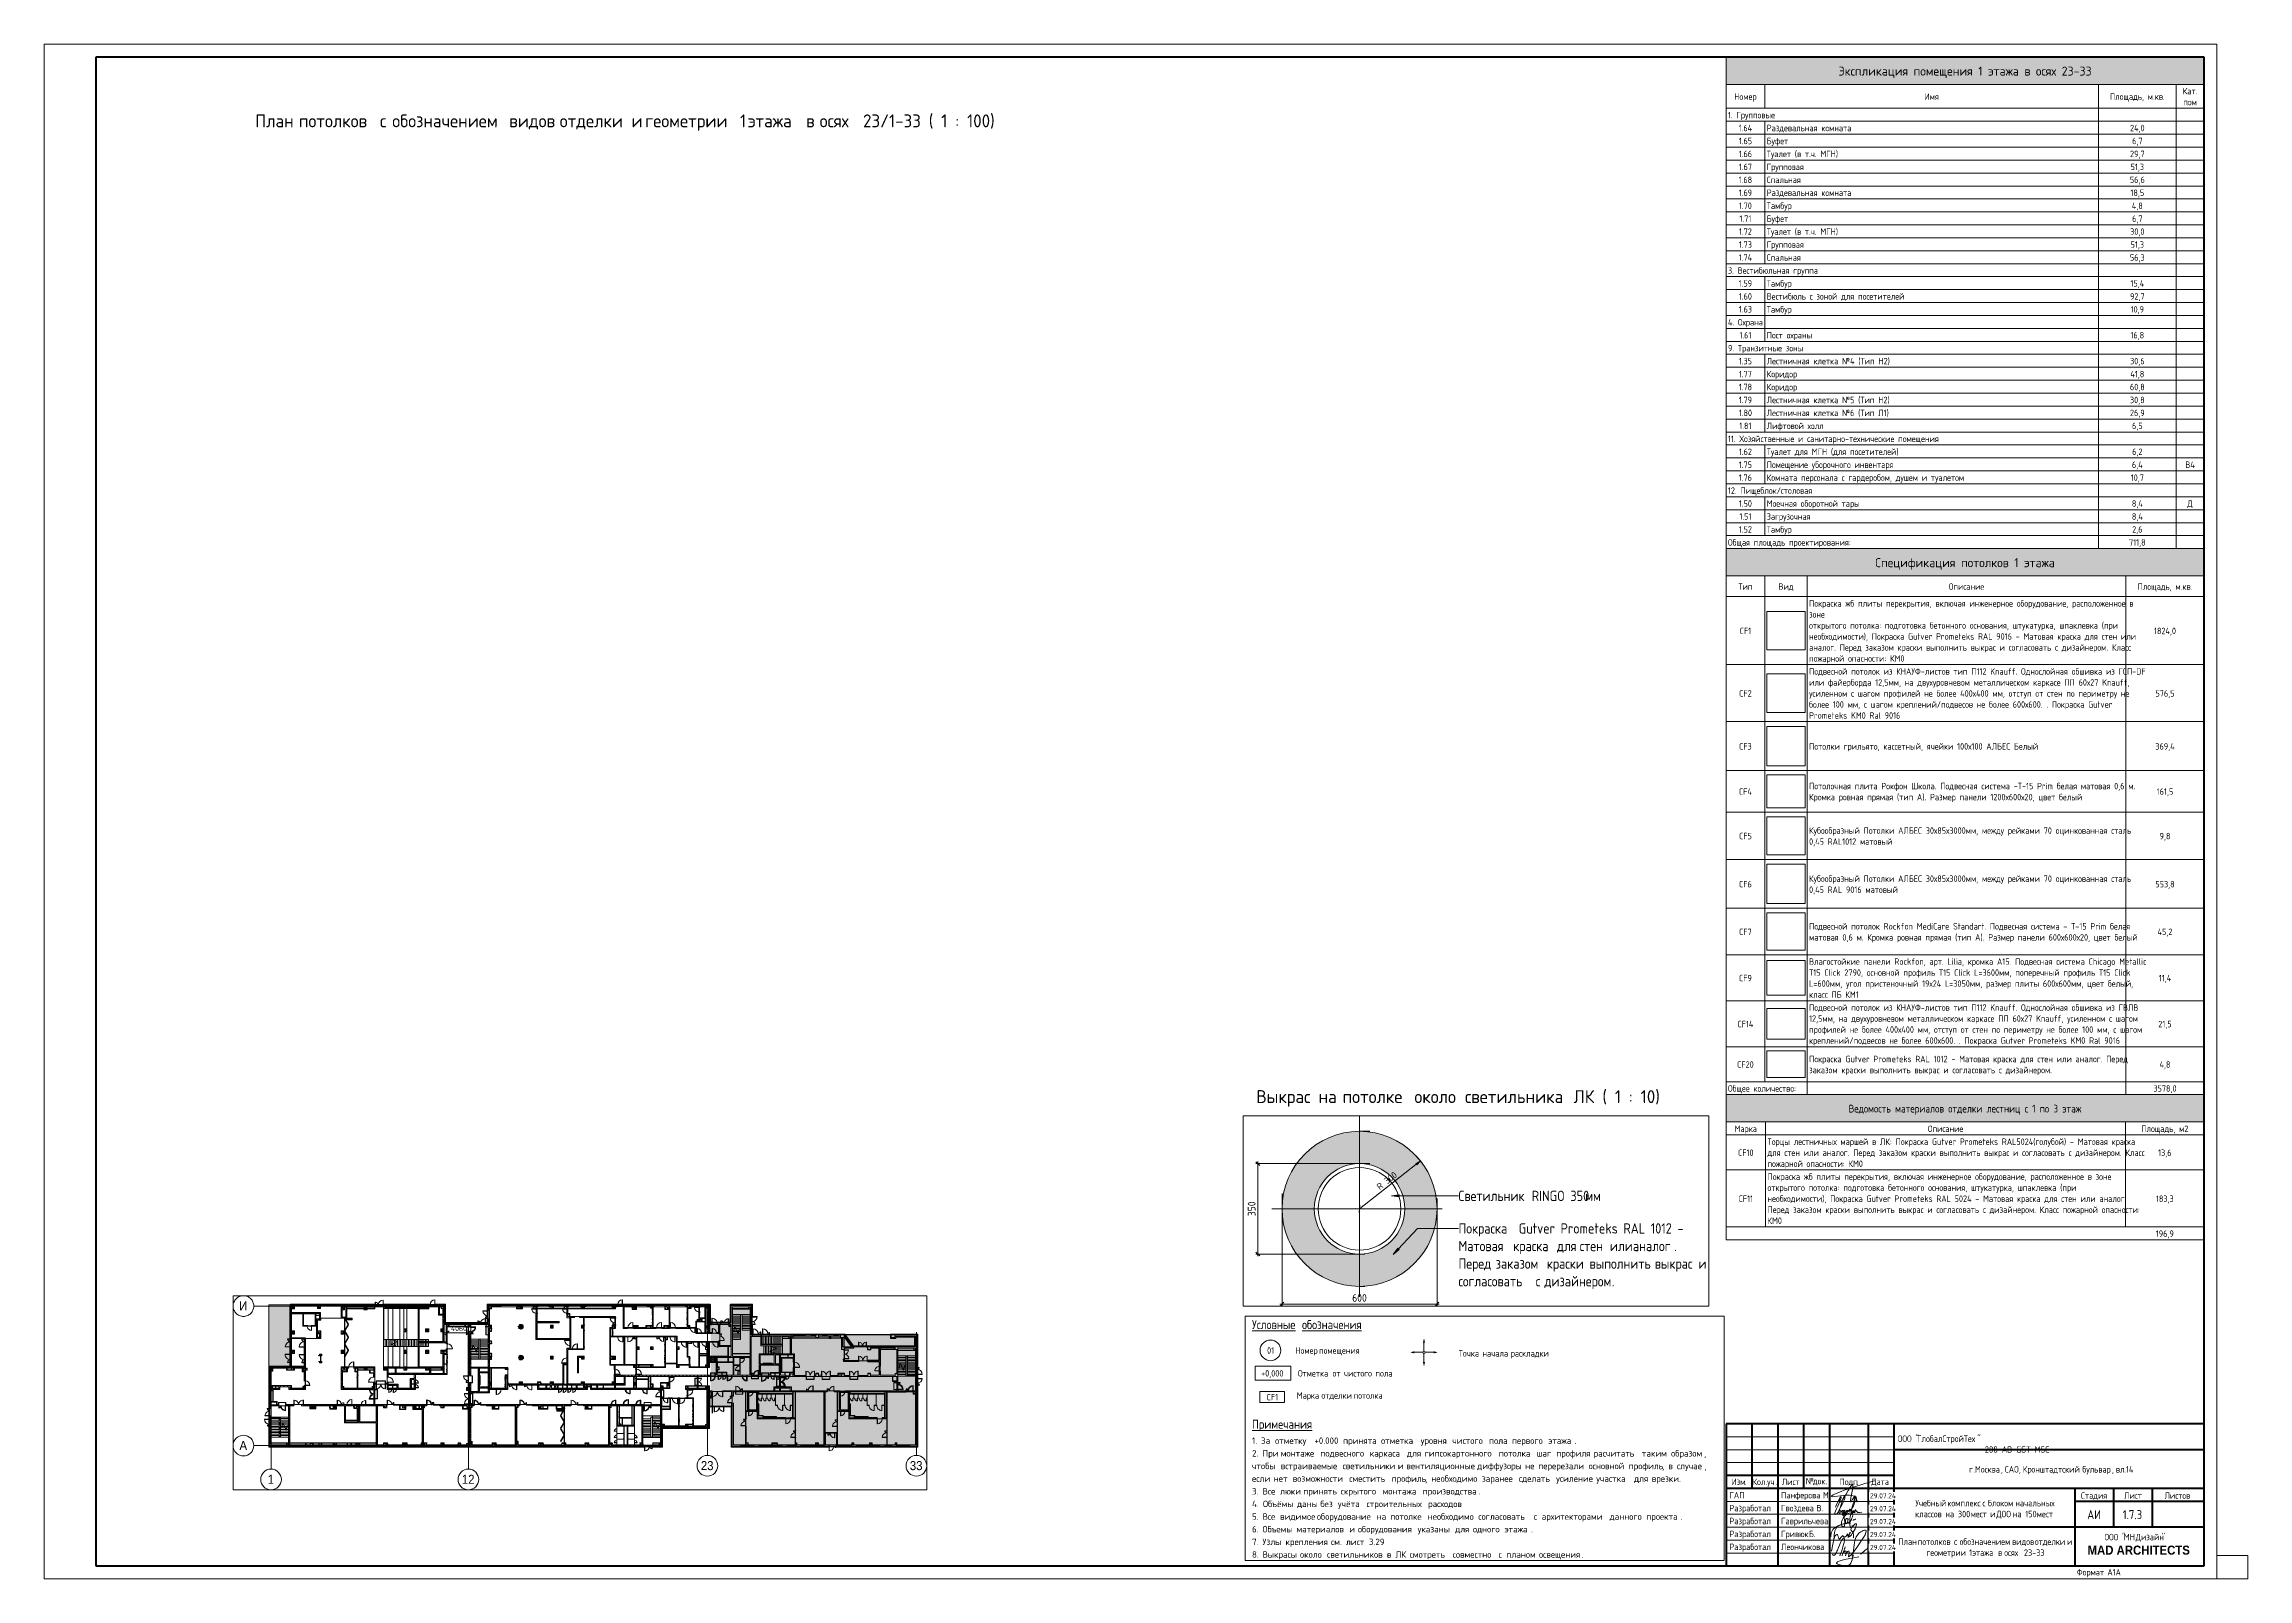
# Paper-space layout 'Layout1' of a CAD drawing. Header units: millimetres. Extents: x -841 to 12, y 0 to 594.
# The model-space entities are those that its viewports show. They can reach past a viewport. Long polylines and large blocks are cut down to what shows.
import ezdxf

# ---------------------------------------------------------------- set-up
doc = ezdxf.new("R2010")
doc.units = ezdxf.units.MM
for name, pattern in [('200_ШТРИХ__ш1_п0_6_', [160, 100, -60]), ('ADSK_Штрих_ш2 п1', [300, 200, -100]), ('Осевая', [3175, 635, -476.25, 1587.5, -476.25])]:
    doc.linetypes.add(name, pattern=pattern)
for name, color, linetype, lineweight in [('A-ANNO-DIMS', 7, 'Continuous', 9), ('A-ANNO-DIMS-10', 7, 'Continuous', 9), ('A-ANNO-DIMS-500', 7, 'Continuous', 9), ('A-ANNO-NOTE', 7, 'Continuous', 9), ('A-DETL', 7, 'Continuous', 9), ('A-DETL-1', 7, 'ADSK_Штрих_ш2 п1', 9), ('A-DETL-3', 7, 'Continuous', 5), ('A-DETL-4', 7, 'Continuous', 30), ('A-DETL-MBND', 7, '200_ШТРИХ__ш1_п0_6_', 9), ('A-DOOR', 7, 'Continuous', 5), ('A-GENM-2', 7, 'Continuous', 5), ('A-GLAZ-2', 7, 'Continuous', 5), ('A-GLAZ-CURT-1', 7, 'Continuous', 5), ('A-GLAZ-CWMG-2', 7, 'Continuous', 5), ('A-WALL', 7, 'Continuous', 9), ('A-WALL-6', 7, 'Continuous', 5), ('G-ANNO-LEGN', 7, 'Continuous', 9), ('G-ANNO-SCHD', 7, 'Continuous', 9), ('G-ANNO-TEXT', 7, 'Continuous', 9), ('G-ANNO-TTLB', 7, 'Continuous', 9), ('I-WALL-3', 7, 'Continuous', 5), ('M-EQPM', 7, 'Continuous', 5), ('S-COLS-1', 7, 'Continuous', 5), ('S-STRS-2', 7, 'Continuous', 5), ('S-STRS-MBND-1', 7, 'Continuous', 5), ('Оси', 7, 'Continuous', 9), ('Оси-1', 7, 'Continuous', 20), ('Оси-2', 7, 'Осевая', 9)]:
    doc.layers.add(name, color=color, linetype=linetype, lineweight=lineweight)
for name, color, linetype, lineweight, true_color in [('A-DETL-2', 7, 'Continuous', 5, 0x737373), ('A-DETL-GENF-2', 1, 'Continuous', 9, 0xff0000), ('A-DETL-GENF-4', 7, 'Continuous', 5, 0xaaaaaa), ('A-DETL-GENF-5', 7, 'Continuous', 5, 0xe2e2e2), ('A-DETL-GENF-6', 7, 'Continuous', 5, 0xb7b7b7), ('A-DETL-GENF-7', 7, 'Continuous', 9, 0xf2dc97), ('A-DOOR-1', 7, 'Continuous', 5, 0xb7b7b7), ('A-DOOR-2', 7, 'Continuous', 5, 0x737373), ('A-DOOR-3', 7, 'Continuous', 5, 0xe2e2e2), ('A-DOOR-4', 7, 'Continuous', 5, 0xaaaaaa), ('A-DOOR-FRAM-1', 7, 'Continuous', 5, 0xb7b7b7), ('A-DOOR-FRAM-2', 7, 'Continuous', 5, 0xe2e2e2), ('A-DOOR-FRAM-3', 7, 'Continuous', 5, 0xaaaaaa), ('A-FLOR-2', 7, 'Continuous', 5, 0xb7b7b7), ('A-FLOR-3', 7, 'Continuous', 5, 0xaaaaaa), ('A-GENM-1', 7, 'Continuous', 5, 0x737373), ('A-GENM-3', 7, 'Continuous', 5, 0xe2ddcd), ('A-GLAZ-1', 7, 'Continuous', 5, 0x737373), ('A-GLAZ-CURT-2', 7, 'Continuous', 5, 0x737373), ('A-GLAZ-CWMG-3', 7, 'Continuous', 5, 0x383e42), ('A-GLAZ-CWMG-4', 7, 'Continuous', 5, 0x737373), ('A-WALL-4', 7, 'Continuous', 5, 0x737373), ('A-WALL-5', 7, 'Continuous', 9, 0x737373), ('I-WALL-1', 7, 'Continuous', 5, 0xe7e7e7), ('I-WALL-2', 7, 'Continuous', 9, 0xe7e7e7), ('I-WALL-4', 7, 'Continuous', 5, 0x737373), ('I-WALL-5', 7, 'Continuous', 5, 0x787878), ('M-EQPM-1', 7, 'Continuous', 5, 0x737373), ('S-COLS-2', 7, 'Continuous', 5, 0x737373), ('S-STRS-3', 7, 'Continuous', 5, 0x737373), ('S-STRS-MBND-2', 7, 'Continuous', 5, 0x737373)]:
    doc.layers.add(name, color=color, linetype=linetype, lineweight=lineweight, true_color=true_color)
doc.layers.add('A-DETL-GENF-3', color=7, linetype='Continuous', lineweight=9, true_color=0xc0c0c0, transparency=0.4)
doc.layers.add('G-ANNO-NPLT', color=7, linetype='Continuous', plot=False)
doc.styles.add('Arial_1', font='arial.ttf', dxfattribs={"width": 0.9, "height": 1750})
doc.styles.add('Arial_B', font='', dxfattribs={"width": 0.9, "height": 3.5})
doc.styles.add('GOST Common_3', font='GOST_Common.ttf', dxfattribs={"width": 0.9, "height": 3.5})
doc.styles.add('GOST Common_4', font='GOST_Common.ttf', dxfattribs={"width": 0.9, "height": 2.5})
doc.styles.add('GOST Common_5', font='GOST_Common.ttf', dxfattribs={"width": 0.9, "height": 40})
doc.styles.add('GOST Common_6', font='GOST_Common.ttf', dxfattribs={"height": 5})
doc.styles.add('GOST Common_7', font='GOST_Common.ttf', dxfattribs={"height": 3.5})
doc.styles.add('GOST Common_8', font='GOST_Common.ttf', dxfattribs={"width": 0.9, "height": 2})
doc.styles.add('GOST Common_9', font='GOST_Common.ttf', dxfattribs={"width": 0.9, "height": 3})
doc.styles.add('ISOCPEUR_3', font='isocpeur.ttf', dxfattribs={"width": 0.9, "height": 2.5})
doc.styles.add('ISOCPEUR_4', font='isocpeur.ttf', dxfattribs={"height": 2.5})
doc.styles.add('ISOCPEUR_5', font='isocpeur.ttf', dxfattribs={"width": 0.9, "height": 1000})
doc.styles.add('ISOCPEUR_6', font='isocpeur.ttf', dxfattribs={"width": 0.9, "height": 30})
doc.styles.add('ISOCPEUR_7', font='isocpeur.ttf', dxfattribs={"height": 25})
doc.styles.get('Arial_B').set_extended_font_data('Arial', bold=True)
doc.dimstyles.new('ISO-2_0_0_9К_Средний_округл2_1', dxfattribs={"dimscale": 304.8, "dimtxt": 995.981176, "dimasz": 2.46063, "dimexe": 1.968504, "dimexo": 0, "dimgap": 0, "dimtad": 1, "dimdec": 0, "dimrnd": 10, "dimzin": 0, "dimdsep": 46, "dimtxsty": 'ISOCPEUR_5', "dimblk1": 'OBLIQUE', "dimblk2": 'OBLIQUE', "dimsah": 1, "dimcen": 0.09, "dimdle": 1.968504, "dimazin": 0, "dimtfac": 1, "dimtdec": 4, "dimtix": 1, "dimtmove": 0, "dimatfit": 3, "dimfxl": 1, "dimtvp": 1, "dimtolj": 1, "dimtzin": 0, "dimarcsym": 2})
doc.dimstyles.new('ISO-2_5_1_0K_БОЛЬШОЙ', dxfattribs={"dimscale": 304.8, "dimtxt": 24.899529, "dimasz": 0.065617, "dimexe": 0.07874, "dimexo": 0, "dimgap": 0, "dimtad": 1, "dimjust": 3, "dimdec": 0, "dimzin": 0, "dimdsep": 46, "dimtxsty": 'ISOCPEUR_7', "dimsah": 1, "dimcen": 0.09, "dimazin": 0, "dimtfac": 1, "dimtdec": 4, "dimtix": 1, "dimtmove": 0, "dimatfit": 2, "dimfxl": 1, "dimtvp": 1, "dimtolj": 1, "dimtzin": 0, "dimarcsym": 2})
doc.dimstyles.new('ISO-3_0', dxfattribs={"dimscale": 304.8, "dimtxt": 29.879435, "dimasz": 0.049213, "dimexe": 0.026247, "dimexo": 0, "dimgap": 0, "dimtad": 1, "dimdec": 0, "dimrnd": 10, "dimzin": 0, "dimdsep": 46, "dimtxsty": 'ISOCPEUR_6', "dimblk1": 'OBLIQUE', "dimblk2": 'OBLIQUE', "dimsah": 1, "dimcen": 0.09, "dimdle": 0.026247, "dimazin": 0, "dimtfac": 1, "dimtdec": 4, "dimtix": 1, "dimtmove": 0, "dimatfit": 3, "dimfxl": 1, "dimtvp": 1, "dimtolj": 1, "dimtzin": 0, "dimarcsym": 2})
picture_1 = doc.add_image_def('image1.png', size_in_pixel=(177, 123))
picture_2 = doc.add_image_def('image2.png', size_in_pixel=(215, 171))
picture_3 = doc.add_image_def('image3.png', size_in_pixel=(217, 195))
picture_4 = doc.add_image_def('image4.jpg', size_in_pixel=(94, 91))
picture_5 = doc.add_image_def('image5.jpg', size_in_pixel=(91, 93))
picture_6 = doc.add_image_def('image6.jpg', size_in_pixel=(99, 98))
picture_7 = doc.add_image_def('image7.jpg', size_in_pixel=(101, 86))
picture_8 = doc.add_image_def('image8.jpg', size_in_pixel=(84, 86))
picture_9 = doc.add_image_def('image9.jpg', size_in_pixel=(90, 90))
picture_10 = doc.add_image_def('image10.jpg', size_in_pixel=(90, 90))
pattern_1 = [(45, (147962.96, 0), (-285.1231, 285.1231), []), (45, (148248.1, 0), (-285.1231, 285.1231), [504.031, -100.806, 16.764, -84.042])]
pattern_2 = [(45, (147962.96, 0), (-353.5534, 353.5534), []), (135, (147962.96, 0), (-353.5534, -353.5534), [])]
pattern_3 = [(135, (147962.96, 0), (-377.1708, -377.1708), [533.4, -88.9, 17.78, -88.9]), (135, (147962.96, 376.94), (-377.1708, -377.1708), []), (50, (147962.96, 0), (637.6445, -55.7866), [66.675, -733.425]), (355, (147962.96, 0), (-123.3494, 668.699), [53.34, -586.74]), (100.451, (148016.1, -4.65), (514.299, 612.908), [56.665, -623.315]), (46.184, (147963, 177.8), (948.7764, -147.15), [100.012, -1100.137]), (96.636, (148042, 165.5), (830.909, 865.997), [84.998, -934.973]), (351.184, (147963, 177.8), (830.918, 865.988), [80.01, -880.11]), (21, (148051.86, 133.35), (530.6506, -357.9283), [66.675, -733.425]), (326, (148051.86, 133.35), (216.308, 644.6585), [53.34, -586.74]), (71.451, (148096.1, 103.5), (746.9596, 286.7243), [56.665, -623.315]), (37.5, (147962.96, 0), (10.81053, 295.9426), [16.764, -562.864, 16.764, -578.866, -588.962]), (37.5, (147962.96, 0), (10.81053, 295.9426), [-1175.258, 16.764, -572.198]), (7.5, (147962.96, 0), (233.8692, 350.6318), [16.764, -322.834, 16.764, -549.529, -224.472]), (7.5, (147962.96, 0), (233.8692, 350.6318), [-905.891, 16.764, -207.708]), (327.5, (147764.71, 0), (474.5678, -20.0513), [16.764, -205.486, 16.764, -676.656, -920.115]), (327.5, (147764.71, 0), (474.5678, -20.0513), [-915.67, 16.764, -903.351]), (317.5, (147675.8, 0), (518.4522, 88.9934), [16.764, -272.161, 16.764, -443.738, -653.415]), (317.5, (147675.8, 0), (518.4522, 88.9934), [-749.427, 16.764, -636.651])]
pattern_4 = [(135, (147962.96, 0), (-353.5534, -353.5534), [])]
pattern_5 = [(135, (147962.96, 0), (-176.7767, -176.7767), [])]
pattern_6 = [(135, (1826.41, 114.685), (-14.14214, -14.14214), []), (225, (1826.41, 114.685), (14.14214, -14.14214), [])]
pattern_7 = [(45, (-296.384, 114.685), (-14.1421, 14.1421), []), (135, (-296.384, 114.685), (-14.1421, -14.1421), [])]
pattern_8 = [(135, (1751.41, 114.685), (-14.14214, -14.14214), []), (225, (1751.41, 114.685), (14.14214, -14.14214), [])]
pattern_9 = [(45, (-371.384, 114.685), (-14.1421, 14.1421), []), (135, (-371.384, 114.685), (-14.1421, -14.1421), [])]
pattern_10 = [(135, (1826.41, 164.685), (-14.14214, -14.14214), []), (225, (1826.41, 164.685), (14.14214, -14.14214), [])]
pattern_11 = [(45, (-296.384, 164.685), (-14.1421, 14.1421), []), (135, (-296.384, 164.685), (-14.1421, -14.1421), [])]
pattern_12 = [(45, (147962.96, 0), (-176.7767, 176.7767), [])]
pattern_13 = [(135, (1601.41, 114.685), (-14.14214, -14.14214), []), (225, (1601.41, 114.685), (14.14214, -14.14214), [])]
pattern_14 = [(45, (-521.384, 114.685), (-14.1421, 14.1421), []), (135, (-521.384, 114.685), (-14.1421, -14.1421), [])]
pattern_15 = [(135, (1751.41, 164.685), (-14.14214, -14.14214), []), (225, (1751.41, 164.685), (14.14214, -14.14214), [])]
pattern_16 = [(45, (-371.384, 164.685), (-14.1421, 14.1421), []), (135, (-371.384, 164.685), (-14.1421, -14.1421), [])]
pattern_17 = [(45, (147962.96, 0), (-427.684, 427.684), []), (45, (148248.1, 0), (-427.684, 427.684), [])]
pattern_18 = [(135, (1751.41, 174.685), (-14.14214, -14.14214), []), (225, (1751.41, 174.685), (14.14214, -14.14214), [])]
pattern_19 = [(45, (-371.384, 174.685), (-14.1421, 14.1421), []), (135, (-371.384, 174.685), (-14.1421, -14.1421), [])]
pattern_20 = [(135, (1826.41, 174.685), (-14.14214, -14.14214), []), (225, (1826.41, 174.685), (14.14214, -14.14214), [])]
pattern_21 = [(45, (-296.384, 174.685), (-14.1421, 14.1421), []), (135, (-296.384, 174.685), (-14.1421, -14.1421), [])]
pattern_22 = [(135, (1951.41, 164.685), (-14.14214, -14.14214), []), (225, (1951.41, 164.685), (14.14214, -14.14214), [])]
pattern_23 = [(45, (-171.384, 164.685), (-14.1421, 14.1421), []), (135, (-171.384, 164.685), (-14.1421, -14.1421), [])]
pattern_24 = [(45, (147962.96, 0), (-530.33, 530.33), []), (135, (147962.96, 0), (-530.33, -530.33), [])]

psp = doc.layouts.get("Layout1")

# ---------------------------------------------------------------- texts
at = {"layer": 'G-ANNO-SCHD', "line_spacing_factor": 1.022761}
for s, insert, char_height, width, attachment_point, style in [('Экспликация помещения 1 этажа в осях 23-33', (-97.48, 585.3), 3.5, 118.8509, 2, 'GOST Common_7'), ('Номер', (-182.5, 574.92), 2.5, 9.896, 2, 'GOST Common_4'), ('Имя', (-110.41, 574.92), 2.5, 6.1548, 2, 'GOST Common_4'), ('Площадь, м.кв.', (-30.81, 574.92), 2.5, 23.8349, 2, 'GOST Common_4'), ('Кат.\\Pпом', (-10.39, 577.05), 2.5, 7.5125, 2, 'GOST Common_4'), ('1. Групповые', (-189.25, 567.77), 2.5, 20.2144, 1, 'GOST Common_4'), ('1.64', (-182.5, 562.76), 2.5, 6.185, 2, 'GOST Common_4'), ('1.65', (-182.5, 557.75), 2.5, 5.9135, 2, 'GOST Common_4'), ('Раздевальная комната', (-174.25, 562.76), 2.5, 38.7996, 1, 'GOST Common_4'), ('Буфет', (-174.25, 557.75), 2.5, 10.7106, 1, 'GOST Common_4'), ('24,0', (-30.81, 562.76), 2.5, 6.8186, 2, 'GOST Common_4'), ('6,7', (-30.81, 557.75), 2.5, 4.6765, 2, 'GOST Common_4'), ('1.66', (-182.5, 552.74), 2.5, 5.9135, 2, 'GOST Common_4'), ('1.67', (-182.5, 547.73), 2.5, 5.9135, 2, 'GOST Common_4'), ('Туалет (в т.ч. МГН)', (-174.25, 552.74), 2.5, 31.4983, 1, 'GOST Common_4'), ('Групповая', (-174.25, 547.73), 2.5, 17.1068, 1, 'GOST Common_4'), ('29,7', (-30.81, 552.74), 2.5, 6.5471, 2, 'GOST Common_4'), ('51,3', (-30.81, 547.73), 2.5, 6.0341, 2, 'GOST Common_4'), ('1.68', (-182.5, 542.72), 2.5, 5.9135, 2, 'GOST Common_4'), ('1.69', (-182.5, 537.71), 2.5, 5.9135, 2, 'GOST Common_4'), ('Спальная', (-174.25, 542.72), 2.5, 15.5078, 1, 'GOST Common_4'), ('Раздевальная комната', (-174.25, 537.71), 2.5, 38.7996, 1, 'GOST Common_4'), ('56,6', (-30.81, 542.72), 2.5, 6.5471, 2, 'GOST Common_4'), ('18,5', (-30.81, 537.71), 2.5, 6.0341, 2, 'GOST Common_4'), ('1.70', (-182.5, 532.69), 2.5, 5.9135, 2, 'GOST Common_4'), ('Тамбур', (-174.25, 532.69), 2.5, 12.0381, 1, 'GOST Common_4'), ('4,8', (-30.81, 532.69), 2.5, 4.948, 2, 'GOST Common_4'), ('1.72', (-182.5, 522.67), 2.5, 5.9135, 2, 'GOST Common_4'), ('1.71', (-182.5, 527.68), 2.5, 5.4006, 2, 'GOST Common_4'), ('Туалет (в т.ч. МГН)', (-174.25, 522.67), 2.5, 31.4983, 1, 'GOST Common_4'), ('Буфет', (-174.25, 527.68), 2.5, 10.7106, 1, 'GOST Common_4'), ('30,0', (-30.81, 522.67), 2.5, 6.5471, 2, 'GOST Common_4'), ('6,7', (-30.81, 527.68), 2.5, 4.6765, 2, 'GOST Common_4'), ('1.74', (-182.5, 512.65), 2.5, 6.185, 2, 'GOST Common_4'), ('1.73', (-182.5, 517.66), 2.5, 5.9135, 2, 'GOST Common_4'), ('Спальная', (-174.25, 512.65), 2.5, 15.5078, 1, 'GOST Common_4'), ('Групповая', (-174.25, 517.66), 2.5, 17.1068, 1, 'GOST Common_4'), ('56,3', (-30.81, 512.65), 2.5, 6.5471, 2, 'GOST Common_4'), ('51,3', (-30.81, 517.66), 2.5, 6.0341, 2, 'GOST Common_4'), ('3. Вестибюльная группа', (-189.25, 507.64), 2.5, 39.765, 1, 'GOST Common_4'), ('1.59', (-182.5, 502.62), 2.5, 5.9135, 2, 'GOST Common_4'), ('1.60', (-182.5, 497.61), 2.5, 5.9135, 2, 'GOST Common_4'), ('Тамбур', (-174.25, 502.62), 2.5, 12.0381, 1, 'GOST Common_4'), ('Вестибюль с зоной для посетителей', (-174.25, 497.61), 2.5, 59.4665, 1, 'GOST Common_4'), ('92,7', (-30.81, 497.61), 2.5, 6.5471, 2, 'GOST Common_4'), ('15,4', (-30.81, 502.62), 2.5, 6.3057, 2, 'GOST Common_4'), ('4. Охрана', (-189.25, 487.59), 2.5, 15.9302, 1, 'GOST Common_4'), ('1.63', (-182.5, 492.6), 2.5, 5.9135, 2, 'GOST Common_4'), ('Тамбур', (-174.25, 492.6), 2.5, 12.0381, 1, 'GOST Common_4'), ('10,9', (-30.81, 492.6), 2.5, 6.0341, 2, 'GOST Common_4'), ('1.61', (-182.5, 482.58), 2.5, 5.4006, 2, 'GOST Common_4'), ('Пост охраны', (-174.25, 482.58), 2.5, 20.7575, 1, 'GOST Common_4'), ('16,8', (-30.81, 482.58), 2.5, 6.0341, 2, 'GOST Common_4'), ('9. Транзитные зоны', (-189.25, 477.57), 2.5, 32.1318, 1, 'GOST Common_4'), ('1.35', (-182.5, 472.56), 2.5, 5.9135, 2, 'GOST Common_4'), ('Лестничная клетка №4 (Тип Н2)', (-174.25, 472.56), 2.5, 52.7686, 1, 'GOST Common_4'), ('30,6', (-30.81, 472.56), 2.5, 6.5471, 2, 'GOST Common_4'), ('1.78', (-182.5, 462.53), 2.5, 5.9135, 2, 'GOST Common_4'), ('1.77', (-182.5, 467.54), 2.5, 5.9135, 2, 'GOST Common_4'), ('Коридор', (-174.25, 467.54), 2.5, 13.3656, 1, 'GOST Common_4'), ('Коридор', (-174.25, 462.53), 2.5, 13.3656, 1, 'GOST Common_4'), ('60,8', (-30.81, 462.53), 2.5, 6.5471, 2, 'GOST Common_4'), ('41,8', (-30.81, 467.54), 2.5, 6.3057, 2, 'GOST Common_4'), ('1.79', (-182.5, 457.52), 2.5, 5.9135, 2, 'GOST Common_4'), ('1.80', (-182.5, 452.51), 2.5, 5.9135, 2, 'GOST Common_4'), ('Лестничная клетка №5 (Тип Н2)', (-174.25, 457.52), 2.5, 52.4971, 1, 'GOST Common_4'), ('Лестничная клетка №6 (Тип Л1)', (-174.25, 452.51), 2.5, 51.9842, 1, 'GOST Common_4'), ('30,8', (-30.81, 457.52), 2.5, 6.5471, 2, 'GOST Common_4'), ('26,9', (-30.81, 452.51), 2.5, 6.5471, 2, 'GOST Common_4'), ('1.81', (-182.5, 447.5), 2.5, 5.4006, 2, 'GOST Common_4'), ('Лифтовой холл', (-174.25, 447.5), 2.5, 24.74, 1, 'GOST Common_4'), ('6,5', (-30.81, 447.5), 2.5, 4.6765, 2, 'GOST Common_4'), ('11. Хозяйственные и санитарно-технические помещения', (-189.25, 442.49), 2.5, 92.8052, 1, 'GOST Common_4'), ('1.62', (-182.5, 437.48), 2.5, 5.9135, 2, 'GOST Common_4'), ('Туалет для МГН (для посетителей)', (-174.25, 437.48), 2.5, 57.2943, 1, 'GOST Common_4'), ('6,2', (-30.81, 437.48), 2.5, 4.6765, 2, 'GOST Common_4'), ('1.75', (-182.5, 432.46), 2.5, 5.9135, 2, 'GOST Common_4'), ('1.76', (-182.5, 427.45), 2.5, 5.9135, 2, 'GOST Common_4'), ('Помещение уборочного инвентаря', (-174.25, 432.46), 2.5, 56.4193, 1, 'GOST Common_4'), ('Комната персонала с гардеробом, душем и туалетом', (-174.25, 427.45), 2.5, 87.9176, 1, 'GOST Common_4'), ('10,7', (-30.81, 427.45), 2.5, 6.0341, 2, 'GOST Common_4'), ('6,4', (-30.81, 432.46), 2.5, 4.948, 2, 'GOST Common_4'), ('В4', (-10.39, 432.46), 2.5, 4.2842, 2, 'GOST Common_4'), ('12. Пищеблок/столовая', (-189.25, 422.44), 2.5, 38.4375, 1, 'GOST Common_4'), ('1.50', (-182.5, 417.43), 2.5, 5.9135, 2, 'GOST Common_4'), ('1.51', (-182.5, 412.42), 2.5, 5.4006, 2, 'GOST Common_4'), ('Загрузочная', (-174.25, 412.42), 2.5, 21.1497, 1, 'GOST Common_4'), ('Моечная оборотной тары', (-174.25, 417.43), 2.5, 41.7261, 1, 'GOST Common_4'), ('8,4', (-30.81, 417.43), 2.5, 4.948, 2, 'GOST Common_4'), ('8,4', (-30.81, 412.42), 2.5, 4.948, 2, 'GOST Common_4'), ('\\fGOST Common|b0|i0|c204|p34|;\\W.9;Д', (-10.39, 417.43), 2.5, 2.4137, 2, 'GOST Common_4'), ('Общая площадь проектирования:', (-189.25, 402.39), 2.5, 54.5789, 1, 'GOST Common_4'), ('1.52', (-182.5, 407.41), 2.5, 5.9135, 2, 'GOST Common_4'), ('Тамбур', (-174.25, 407.41), 2.5, 12.0381, 1, 'GOST Common_4'), ('711,8', (-30.81, 402.39), 2.5, 7.3918, 2, 'GOST Common_4'), ('2,6', (-30.81, 407.41), 2.5, 4.6765, 2, 'GOST Common_4'), ('Спецификация потолков 1 этажа', (-97.5, 395.05), 3.5, 85.8227, 2, 'GOST Common_7'), ('Тип', (-182.5, 385.3), 2.5, 5.8833, 2, 'GOST Common_4'), ('Вид', (-166.8, 385.3), 2.5, 5.8833, 2, 'GOST Common_4'), ('Описание', (-96.9, 385.3), 2.5, 15.2664, 2, 'GOST Common_4'), ('Площадь, м.кв.', (-20.1, 385.3), 2.5, 23.8349, 2, 'GOST Common_4'), ('Покраска жб плиты перекрытия, включая инженерное оборудование, расположенное в\\Pзоне\\Pоткрытого потолка: подготовка бетонного основания, штукатурка, шпаклевка (при\\Pнеобходимости), Покраска Gutver Prometeks RAL 9016 - Матовая краска для стен или\\Pаналог. Перед заказом краски выполнить выкрас и согласовать с дизайнером. Класс\\Pпожарной опасности: КМ0', (-157.85, 378.78), 2.5, 141.4405, 1, 'GOST Common_4'), ('CF1', (-182.5, 368.13), 2.5, 5.0989, 2, 'GOST Common_4'), ('1824,0', (-20.1, 368.13), 2.5, 10.0469, 2, 'GOST Common_4'), ('Подвесной потолок из КНАУФ-листов тип П112 Knauff. Однослойная обшивка из ГСП-DF\\Pили файерборда 12,5мм, на двухуровневом металлическом каркасе ПП 60х27 Knauff,\\Pусиленном с шагом профилей не более 400х400 мм, отступ от стен по периметру не\\Pболее 100 мм, с шагом креплений/подвесов не более 600х600. . Покраска Gutver\\PPrometeks KM0 Ral 9016', (-157.85, 352.46), 2.5, 143.2809, 1, 'GOST Common_4'), ('CF2', (-182.5, 343.94), 2.5, 5.6118, 2, 'GOST Common_4'), ('576,5', (-20.1, 343.94), 2.5, 8.4176, 2, 'GOST Common_4'), ('CF3', (-182.5, 323.45), 2.5, 5.6118, 2, 'GOST Common_4'), ('Потолки грильято, кассетный, ячейки 100х100 АЛБЕС Белый', (-157.85, 323.45), 2.5, 97.9644, 1, 'GOST Common_4'), ('369,4', (-20.1, 323.45), 2.5, 8.6892, 2, 'GOST Common_4'), ('Потолочная плита Рокфон Школа. Подвесная система -Т-15 Prim белая матовая 0,6 м.\\PКромка ровная прямая (тип А). Размер панели 1200х600х20, цвет белый', (-157.85, 308.09), 2.5, 142.1947, 1, 'GOST Common_4'), ('CF4', (-182.5, 305.96), 2.5, 5.8833, 2, 'GOST Common_4'), ('161,5', (-20.1, 305.96), 2.5, 7.3918, 2, 'GOST Common_4'), ('Кубообразный Потолки АЛБЕС 30х85х3000мм, между рейками 70 оцинкованная сталь\\P0,45 RAL1012 матовый', (-157.85, 290.87), 2.5, 139.6302, 1, 'GOST Common_4'), ('CF5', (-182.5, 288.74), 2.5, 5.6118, 2, 'GOST Common_4'), ('9,8', (-20.1, 288.74), 2.5, 4.6765, 2, 'GOST Common_4'), ('CF6', (-182.5, 270.12), 2.5, 5.6118, 2, 'GOST Common_4'), ('Кубообразный Потолки АЛБЕС 30х85х3000мм, между рейками 70 оцинкованная сталь\\P0,45 RAL 9016 матовый', (-157.85, 272.25), 2.5, 139.6302, 1, 'GOST Common_4'), ('553,8', (-20.1, 270.12), 2.5, 8.4176, 2, 'GOST Common_4'), ('CF7', (-182.5, 251.68), 2.5, 5.6118, 2, 'GOST Common_4'), ('Подвесной потолок Rockfon MediCare Standart. Подвесная система - Т-15 Prim белая\\Pматовая 0,6 м. Кромка ровная прямая (тип А). Размер панели 600х600х20, цвет белый', (-157.85, 253.81), 2.5, 141.1388, 1, 'GOST Common_4'), ('45,2', (-20.1, 251.68), 2.5, 6.8186, 2, 'GOST Common_4'), ('Влагостойкие панели Rockfon, арт. Lilia, кромка А15. Подвесная система Chicago Metallic\\PТ15 Click 2790, основной профиль Т15 Click L=3600мм, поперечный профиль Т15 Click\\PL=600мм, угол пристеночный 19х24 L=3050мм, размер плиты 600х600мм, цвет белый,\\Pкласс ПБ КМ1', (-157.85, 240.17), 2.5, 145.8454, 1, 'GOST Common_4'), ('CF9', (-182.5, 233.78), 2.5, 5.6118, 2, 'GOST Common_4'), ('11,4', (-20.1, 233.78), 2.5, 5.7928, 2, 'GOST Common_4'), ('Подвесной потолок из КНАУФ-листов тип П112 Knauff. Однослойная обшивка из ГВЛВ\\P12,5мм, на двухуровневом металлическом каркасе ПП 60х27 Knauff, усиленном с шагом\\Pпрофилей не более 400х400 мм, отступ от стен по периметру не более 100 мм, с шагом\\Pкреплений/подвесов не более 600х600. . Покраска Gutver Prometeks KM0 Ral 9016', (-157.85, 222.38), 2.5, 142.5568, 1, 'GOST Common_4'), ('CF14', (-182.5, 215.99), 2.5, 7.241, 2, 'GOST Common_4'), ('21,5', (-20.1, 215.99), 2.5, 6.0341, 2, 'GOST Common_4'), ('CF20', (-182.5, 200.33), 2.5, 7.4823, 2, 'GOST Common_4'), ('Покраска Gutver Prometeks RAL 1012 - Матовая краска для стен или аналог. Перед\\Pзаказом краски выполнить выкрас и согласовать с дизайнером.', (-157.85, 202.46), 2.5, 137.1562, 1, 'GOST Common_4'), ('4,8', (-20.1, 200.33), 2.5, 4.948, 2, 'GOST Common_4'), ('Общее количество:', (-189.25, 191.07), 2.5, 31.1966, 1, 'GOST Common_4'), ('3578,0', (-20.1, 191.07), 2.5, 10.2882, 2, 'GOST Common_4'), ('Ведомость материалов отделки лестниц с 1 по 3 этаж', (-97.5, 183.5), 3, 107.9577, 2, 'GOST Common_9'), ('Марка', (-182.35, 175.47), 2.5, 10.4391, 2, 'GOST Common_4'), ('Торцы лестничных маршей в ЛК: Покраска Gutver Prometeks RAL5024(голубой) - Матовая краска\\Pдля стен или аналог. Перед заказом краски выполнить выкрас и согласовать с дизайнером. Класс\\Pпожарной опасности: КМ0', (-173.95, 170.46), 2.5, 161.504, 1, 'GOST Common_4'), ('Описание', (-105.01, 175.47), 2.5, 15.2664, 2, 'GOST Common_4'), ('Площадь, м2', (-20.16, 175.47), 2.5, 20.3351, 2, 'GOST Common_4'), ('CF10', (-182.35, 166.2), 2.5, 6.9694, 2, 'GOST Common_4'), ('13,6', (-20.16, 166.2), 2.5, 6.0341, 2, 'GOST Common_4'), ('Покраска жб плиты перекрытия, включая инженерное оборудование, расположенное в зоне\\Pоткрытого потолка: подготовка бетонного основания, штукатурка, шпаклевка (при\\Pнеобходимости), Покраска Gutver Prometeks RAL 5024 - Матовая краска для стен или аналог.\\PПеред заказом краски выполнить выкрас и согласовать с дизайнером. Класс пожарной опасности:\\PКМ0', (-173.95, 156.93), 2.5, 161.8057, 1, 'GOST Common_4'), ('CF11', (-182.35, 148.4), 2.5, 6.4565, 2, 'GOST Common_4'), ('183,3', (-20.16, 148.4), 2.5, 7.9047, 2, 'GOST Common_4'), ('196,9', (-20.16, 134.87), 2.5, 7.9047, 2, 'GOST Common_4')]:
    psp.add_mtext(s, dxfattribs=dict(at, insert=insert, char_height=char_height, width=width, attachment_point=attachment_point, style=style))
at = {"layer": 'G-ANNO-TTLB', "attachment_point": 1}
for s, insert, char_height, width, style in [('План', (-759.29, 566.78), 5, 18.4388, 'GOST Common_6'), ('\\fGOST Common|b0|i0|c204|p34|; ', (-744.08, 566.78), 5, 2.0844, 'GOST Common_6'), ('потолков', (-742.36, 566.78), 5, 35.9156, 'GOST Common_6'), ('\\fGOST Common|b0|i0|c204|p34|; ', (-712.72, 566.78), 5, 2.0844, 'GOST Common_6'), ('\\fGOST Common|b0|i0|c204|p34|;с', (-711, 566.78), 5, 3.6878, 'GOST Common_6'), ('\\fGOST Common|b0|i0|c204|p34|; ', (-707.96, 566.78), 5, 2.0844, 'GOST Common_6'), ('обозначением', (-706.24, 566.78), 5, 52.751, 'GOST Common_6'), ('\\fGOST Common|b0|i0|c204|p34|; ', (-662.72, 566.78), 5, 2.0844, 'GOST Common_6'), ('видов', (-661, 566.78), 5, 21.6456, 'GOST Common_6'), ('\\fGOST Common|b0|i0|c204|p34|; ', (-643.14, 566.78), 5, 2.0844, 'GOST Common_6'), ('отделки', (-641.42, 566.78), 5, 31.5865, 'GOST Common_6'), ('\\fGOST Common|b0|i0|c204|p34|; ', (-615.36, 566.78), 5, 2.0844, 'GOST Common_6'), ('\\fGOST Common|b0|i0|c204|p34|;и', (-613.64, 566.78), 5, 4.3291, 'GOST Common_6'), ('\\fGOST Common|b0|i0|c204|p34|; ', (-610.07, 566.78), 5, 2.0844, 'GOST Common_6'), ('геометрии', (-608.35, 566.78), 5, 40.8059, 'GOST Common_6'), (' 1 ', (-574.68, 566.78), 5, 7.2954, 'GOST Common_6'), ('этажа', (-568.66, 566.78), 5, 25.2532, 'GOST Common_6'), ('\\fGOST Common|b0|i0|c204|p34|; ', (-547.82, 566.78), 5, 2.0844, 'GOST Common_6'), ('\\fGOST Common|b0|i0|c204|p34|;в', (-546.1, 566.78), 5, 4.3291, 'GOST Common_6'), ('\\fGOST Common|b0|i0|c204|p34|; ', (-542.53, 566.78), 5, 2.0844, 'GOST Common_6'), ('осях', (-540.81, 566.78), 5, 16.6751, 'GOST Common_6'), (' 23/1-33 ( 1 : 100)', (-527.05, 566.78), 5, 61.2489, 'GOST Common_6'), ('Выкрас', (-371.8, 189.15), 5, 27.097, 'GOST Common_6'), ('\\fGOST Common|b0|i0|c204|p34|; ', (-349.44, 189.15), 5, 2.0844, 'GOST Common_6'), ('на', (-347.72, 189.15), 5, 9.2194, 'GOST Common_6'), ('\\fGOST Common|b0|i0|c204|p34|; ', (-340.12, 189.15), 5, 2.0844, 'GOST Common_6'), ('потолке', (-338.4, 189.15), 5, 31.5865, 'GOST Common_6'), ('\\fGOST Common|b0|i0|c204|p34|; ', (-312.33, 189.15), 5, 2.0844, 'GOST Common_6'), ('около', (-310.61, 189.15), 5, 21.6456, 'GOST Common_6'), ('\\fGOST Common|b0|i0|c204|p34|; ', (-292.75, 189.15), 5, 2.0844, 'GOST Common_6'), ('светильника', (-291.04, 189.15), 5, 48.8228, 'GOST Common_6'), ('\\fGOST Common|b0|i0|c204|p34|; ', (-250.75, 189.15), 5, 2.0844, 'GOST Common_6'), ('ЛК', (-249.03, 189.15), 5, 9.8608, 'GOST Common_6'), (' ( 1 : 10)', (-240.9, 189.15), 5, 25.7342, 'GOST Common_6'), ('ООО', (-123.53, 55.52), 2.5, 6.4937, 'GOST Common_4'), (' "', (-118.17, 55.52), 2.5, 2.5975, 'GOST Common_4'), ('ГлобалСтройТех', (-116.03, 55.52), 2.5, 28.2114, 'GOST Common_4'), ('"                                                                               288-AB-GST-MSC', (-92.75, 55.52), 2.5, 105.1974, 'GOST Common_4'), ('\\fGOST Common|b0|i0|c204|p34|;\\W.9;г', (-95.9, 43.66), 2.5, 1.9481, 'GOST Common_4'), ('Москва', (-93.64, 43.66), 2.5, 12.1215, 'GOST Common_4'), ('САО', (-82.09, 43.66), 2.5, 6.5658, 'GOST Common_4'), ('Кронштадтский', (-75.12, 43.66), 2.5, 26.9848, 'GOST Common_4'), ('\\fGOST Common|b0|i0|c204|p34|;\\W.9; ', (-52.86, 43.66), 2.5, 0.938, 'GOST Common_4'), ('бульвар', (-52.08, 43.66), 2.5, 13.8532, 'GOST Common_4'), ('вл', (-39.11, 43.66), 2.5, 3.8962, 'GOST Common_4'), ('.14', (-35.89, 43.66), 2.5, 4.3291, 'GOST Common_4'), ('\\fGOST Common|b0|i0|c204|p34|;\\W.9;.', (-94.29, 43.66), 2.5, 0.7937, 'GOST Common_4'), (', ', (-83.64, 43.66), 2.5, 1.8759, 'GOST Common_4'), (', ', (-76.67, 43.66), 2.5, 1.8759, 'GOST Common_4'), (', ', (-40.65, 43.66), 2.5, 1.8759, 'GOST Common_4'), ('Учебный', (-116.7, 30.59), 2.5, 14.0696, 'GOST Common_4'), ('классов', (-116.82, 26.36), 2.5, 13.2759, 'GOST Common_4'), ('\\fGOST Common|b0|i0|c204|p34|;\\W.9; ', (-105.87, 26.36), 2.5, 0.938, 'GOST Common_4'), ('\\fGOST Common|b0|i0|c204|p34|;\\W.9; ', (-105.1, 30.59), 2.5, 0.938, 'GOST Common_4'), ('на', (-105.1, 26.36), 2.5, 4.1127, 'GOST Common_4'), ('комплекс', (-104.32, 30.59), 2.5, 15.5127, 'GOST Common_4'), (' 300 ', (-101.7, 26.36), 2.5, 7.7203, 'GOST Common_4'), ('мест', (-95.33, 26.36), 2.5, 8.2253, 'GOST Common_4'), ('\\fGOST Common|b0|i0|c204|p34|;\\W.9; ', (-91.52, 30.59), 2.5, 0.938, 'GOST Common_4'), ('\\fGOST Common|b0|i0|c204|p34|;\\W.9;с', (-90.75, 30.59), 2.5, 1.6595, 'GOST Common_4'), ('\\fGOST Common|b0|i0|c204|p34|;\\W.9; ', (-89.38, 30.59), 2.5, 0.938, 'GOST Common_4'), ('\\fGOST Common|b0|i0|c204|p34|;\\W.9; ', (-88.55, 26.36), 2.5, 0.938, 'GOST Common_4'), ('блоком', (-88.61, 30.59), 2.5, 11.9051, 'GOST Common_4'), ('\\fGOST Common|b0|i0|c204|p34|;\\W.9;и', (-87.77, 26.36), 2.5, 1.9481, 'GOST Common_4'), ('\\fGOST Common|b0|i0|c204|p34|;\\W.9; ', (-86.17, 26.36), 2.5, 0.938, 'GOST Common_4'), ('ДОО', (-85.39, 26.36), 2.5, 6.7823, 'GOST Common_4'), ('\\fGOST Common|b0|i0|c204|p34|;\\W.9; ', (-79.8, 26.36), 2.5, 0.938, 'GOST Common_4'), ('на', (-79.02, 26.36), 2.5, 4.1127, 'GOST Common_4'), ('\\fGOST Common|b0|i0|c204|p34|;\\W.9; ', (-78.78, 30.59), 2.5, 0.938, 'GOST Common_4'), ('начальных', (-78.01, 30.59), 2.5, 18.1823, 'GOST Common_4'), (' 150 ', (-75.63, 26.36), 2.5, 7.143, 'GOST Common_4'), ('мест', (-69.73, 26.36), 2.5, 8.2253, 'GOST Common_4'), ('АИ', (-50.19, 26.62), 3.5, 6.5658, 'GOST Common_3'), ('1.7.3', (-36.45, 26.62), 3.5, 9.5962, 'GOST Common_3'), ('План', (-123.34, 15.66), 2.5, 8.2253, 'GOST Common_4'), ('\\fGOST Common|b0|i0|c204|p34|;\\W.9; ', (-116.56, 15.66), 2.5, 0.938, 'GOST Common_4'), ('потолков', (-115.78, 15.66), 2.5, 16.0899, 'GOST Common_4'), ('геометрии', (-112.45, 11.42), 2.5, 18.2544, 'GOST Common_4'), ('\\fGOST Common|b0|i0|c204|p34|;\\W.9; ', (-102.51, 15.66), 2.5, 0.938, 'GOST Common_4'), ('\\fGOST Common|b0|i0|c204|p34|;\\W.9;с', (-101.73, 15.66), 2.5, 1.6595, 'GOST Common_4'), ('\\fGOST Common|b0|i0|c204|p34|;\\W.9; ', (-100.37, 15.66), 2.5, 0.938, 'GOST Common_4'), ('обозначением', (-99.59, 15.66), 2.5, 23.6658, 'GOST Common_4'), (' 1 ', (-97.39, 11.42), 2.5, 3.2468, 'GOST Common_4'), ('этажа', (-94.71, 11.42), 2.5, 11.1835, 'GOST Common_4'), ('\\fGOST Common|b0|i0|c204|p34|;\\W.9; ', (-85.48, 11.42), 2.5, 0.938, 'GOST Common_4'), ('\\fGOST Common|b0|i0|c204|p34|;\\W.9;в', (-84.71, 11.42), 2.5, 1.9481, 'GOST Common_4'), ('\\fGOST Common|b0|i0|c204|p34|;\\W.9; ', (-83.1, 11.42), 2.5, 0.938, 'GOST Common_4'), ('осях', (-82.33, 11.42), 2.5, 7.5038, 'GOST Common_4'), ('\\fGOST Common|b0|i0|c204|p34|;\\W.9; ', (-80.07, 15.66), 2.5, 0.938, 'GOST Common_4'), ('видов', (-79.29, 15.66), 2.5, 9.7405, 'GOST Common_4'), (' 23-33', (-76.14, 11.42), 2.5, 10.6785, 'GOST Common_4'), ('\\fGOST Common|b0|i0|c204|p34|;\\W.9; ', (-71.25, 15.66), 2.5, 0.938, 'GOST Common_4'), ('отделки', (-70.48, 15.66), 2.5, 14.1418, 'GOST Common_4'), ('\\fGOST Common|b0|i0|c204|p34|;\\W.9; ', (-58.81, 15.66), 2.5, 0.938, 'GOST Common_4'), ('\\fGOST Common|b0|i0|c204|p34|;\\W.9;и', (-58.04, 15.66), 2.5, 1.9481, 'GOST Common_4')]:
    psp.add_mtext(s, dxfattribs=dict(at, insert=insert, char_height=char_height, width=width, style=style))

msp = doc.modelspace()

# ---------------------------------------------------------------- texts
at = {"layer": 'G-ANNO-TEXT', "attachment_point": 1}
for s, insert, char_height, width, style in [('\\LУсловные', (127127.62, 3016.02), 3.5, 22.1506, 'GOST Common_3'), ('\\L\\fGOST Common|b0|i0|c204|p34|;\\W.9;\\L ', (127145.9, 3016.02), 3.5, 1.2987, 'GOST Common_3'), ('\\Lобозначения', (127146.97, 3016.02), 3.5, 30.1595, 'GOST Common_3'), ('01', (127133.44, 3005.5), 2.5, 3.319, 'GOST Common_4'), ('Номер', (127144.38, 3005.5), 2.5, 10.1734, 'GOST Common_4'), ('\\fGOST Common|b0|i0|c204|p34|;\\W.9; ', (127152.78, 3005.5), 2.5, 0.938, 'GOST Common_4'), ('помещения', (127153.55, 3005.5), 2.5, 18.543, 'GOST Common_4'), ('Точка', (127207.63, 3004.4), 2.5, 10.1734, 'GOST Common_4'), ('\\fGOST Common|b0|i0|c204|p34|;\\W.9; ', (127216.03, 3004.4), 2.5, 0.938, 'GOST Common_4'), ('начала', (127216.8, 3004.4), 2.5, 12.338, 'GOST Common_4'), ('\\fGOST Common|b0|i0|c204|p34|;\\W.9; ', (127226.98, 3004.4), 2.5, 0.938, 'GOST Common_4'), ('раскладки', (127227.75, 3004.4), 2.5, 17.6772, 'GOST Common_4'), ('+0,000', (127131.14, 2996.67), 2.5, 10.6785, 'GOST Common_4'), ('Отметка', (127145.4, 2996.67), 2.5, 15.2962, 'GOST Common_4'), ('\\fGOST Common|b0|i0|c204|p34|;\\W.9; ', (127158.02, 2996.67), 2.5, 0.938, 'GOST Common_4'), ('от', (127158.79, 2996.67), 2.5, 4.4013, 'GOST Common_4'), ('\\fGOST Common|b0|i0|c204|p34|;\\W.9; ', (127162.42, 2996.67), 2.5, 0.938, 'GOST Common_4'), ('чистого', (127163.2, 2996.67), 2.5, 13.8532, 'GOST Common_4'), ('\\fGOST Common|b0|i0|c204|p34|;\\W.9; ', (127174.63, 2996.67), 2.5, 0.938, 'GOST Common_4'), ('пола', (127175.4, 2996.67), 2.5, 8.0089, 'GOST Common_4'), ('\\fGOST Common|b0|i0|c204|p34|;\\W.9; ', (127182.01, 2996.67), 2.5, 0.938, 'GOST Common_4'), ('CF1', (127133.29, 2987.45), 2.5, 5.2671, 'ISOCPEUR_3'), ('Марка', (127144.92, 2988.09), 2.5, 10.6785, 'GOST Common_4'), ('\\fGOST Common|b0|i0|c204|p34|;\\W.9; ', (127153.73, 2988.09), 2.5, 0.938, 'GOST Common_4'), ('отделки', (127154.5, 2988.09), 2.5, 14.1418, 'GOST Common_4'), ('\\fGOST Common|b0|i0|c204|p34|;\\W.9; ', (127166.17, 2988.09), 2.5, 0.938, 'GOST Common_4'), ('потолка', (127166.94, 2988.09), 2.5, 14.3582, 'GOST Common_4'), ('\\LПримечания', (127127.62, 2977.47), 3.5, 28.4278, 'GOST Common_3'), ('1. ', (127127.62, 2970.6), 2.5, 4.2489, 'ISOCPEUR_4'), ('За', (127131.13, 2970.6), 2.5, 4.73, 'ISOCPEUR_4'), ('\\fISOCPEUR|b0|i0|c204|p34|; ', (127135.03, 2970.6), 2.5, 1.8439, 'ISOCPEUR_4'), ('отметку', (127136.55, 2970.6), 2.5, 16.5148, 'ISOCPEUR_4'), (' +0.000 ', (127150.18, 2970.6), 2.5, 15.3924, 'ISOCPEUR_4'), ('принята', (127162.88, 2970.6), 2.5, 15.9536, 'ISOCPEUR_4'), ('\\fISOCPEUR|b0|i0|c204|p34|; ', (127176.04, 2970.6), 2.5, 1.8439, 'ISOCPEUR_4'), ('отметка', (127177.56, 2970.6), 2.5, 16.7553, 'ISOCPEUR_4'), ('\\fISOCPEUR|b0|i0|c204|p34|; ', (127191.39, 2970.6), 2.5, 1.8439, 'ISOCPEUR_4'), ('уровня', (127192.91, 2970.6), 2.5, 12.9873, 'ISOCPEUR_4'), ('\\fISOCPEUR|b0|i0|c204|p34|; ', (127203.63, 2970.6), 2.5, 1.8439, 'ISOCPEUR_4'), ('чистого', (127205.15, 2970.6), 2.5, 15.3924, 'ISOCPEUR_4'), ('\\fISOCPEUR|b0|i0|c204|p34|; ', (127217.85, 2970.6), 2.5, 1.8439, 'ISOCPEUR_4'), ('пола', (127219.37, 2970.6), 2.5, 8.8987, 'ISOCPEUR_4'), ('\\fISOCPEUR|b0|i0|c204|p34|; ', (127226.71, 2970.6), 2.5, 1.8439, 'ISOCPEUR_4'), ('первого', (127228.23, 2970.6), 2.5, 15.1519, 'ISOCPEUR_4'), ('\\fISOCPEUR|b0|i0|c204|p34|; ', (127240.73, 2970.6), 2.5, 1.8439, 'ISOCPEUR_4'), ('этажа', (127242.26, 2970.6), 2.5, 12.4262, 'ISOCPEUR_4'), ('\\fISOCPEUR|b0|i0|c204|p34|;.', (127252.51, 2970.6), 2.5, 0.8819, 'ISOCPEUR_4'), ('чтобы', (127127.62, 2960.81), 2.5, 11.6245, 'ISOCPEUR_4'), ('2. ', (127127.62, 2965.7), 2.5, 4.8903, 'ISOCPEUR_4'), ('При', (127131.66, 2965.7), 2.5, 6.7342, 'ISOCPEUR_4'), ('\\fISOCPEUR|b0|i0|c204|p34|; ', (127137.22, 2965.7), 2.5, 1.8439, 'ISOCPEUR_4'), ('\\fISOCPEUR|b0|i0|c204|p34|; ', (127137.22, 2960.81), 2.5, 1.8439, 'ISOCPEUR_4'), ('монтаже', (127138.74, 2965.7), 2.5, 16.7553, 'ISOCPEUR_4'), ('встраиваемые', (127138.74, 2960.81), 2.5, 27.1772, 'ISOCPEUR_4'), ('\\fISOCPEUR|b0|i0|c204|p34|; ', (127152.56, 2965.7), 2.5, 1.8439, 'ISOCPEUR_4'), ('подвесного', (127154.08, 2965.7), 2.5, 21.3249, 'ISOCPEUR_4'), ('\\fISOCPEUR|b0|i0|c204|p34|; ', (127161.16, 2960.81), 2.5, 1.8439, 'ISOCPEUR_4'), ('светильники', (127162.68, 2960.81), 2.5, 24.0506, 'ISOCPEUR_4'), ('\\fISOCPEUR|b0|i0|c204|p34|; ', (127171.68, 2965.7), 2.5, 1.8439, 'ISOCPEUR_4'), ('каркаса', (127173.2, 2965.7), 2.5, 15.5527, 'ISOCPEUR_4'), ('\\fISOCPEUR|b0|i0|c204|p34|; ', (127182.53, 2960.81), 2.5, 1.8439, 'ISOCPEUR_4'), ('\\fISOCPEUR|b0|i0|c204|p34|;и', (127184.05, 2960.81), 2.5, 2.1646, 'ISOCPEUR_4'), ('\\fISOCPEUR|b0|i0|c204|p34|; ', (127185.83, 2960.81), 2.5, 1.8439, 'ISOCPEUR_4'), ('\\fISOCPEUR|b0|i0|c204|p34|; ', (127186.03, 2965.7), 2.5, 1.8439, 'ISOCPEUR_4'), ('для', (127187.55, 2965.7), 2.5, 6.4937, 'ISOCPEUR_4'), ('вентиляционные', (127187.35, 2960.81), 2.5, 31.346, 'ISOCPEUR_4'), ('\\fISOCPEUR|b0|i0|c204|p34|; ', (127192.91, 2965.7), 2.5, 1.8439, 'ISOCPEUR_4'), ('гипсокартонного', (127194.43, 2965.7), 2.5, 32.9494, 'ISOCPEUR_4'), ('\\fISOCPEUR|b0|i0|c204|p34|; ', (127213.22, 2960.81), 2.5, 1.8439, 'ISOCPEUR_4'), ('диффузоры', (127214.74, 2960.81), 2.5, 20.6835, 'ISOCPEUR_4'), ('\\fISOCPEUR|b0|i0|c204|p34|; ', (127221.62, 2965.7), 2.5, 1.8439, 'ISOCPEUR_4'), ('потолка', (127223.14, 2965.7), 2.5, 15.9536, 'ISOCPEUR_4'), ('\\fISOCPEUR|b0|i0|c204|p34|; ', (127231.8, 2960.81), 2.5, 1.8439, 'ISOCPEUR_4'), ('не', (127233.33, 2960.81), 2.5, 4.3291, 'ISOCPEUR_4'), ('\\fISOCPEUR|b0|i0|c204|p34|; ', (127236.3, 2965.7), 2.5, 1.8439, 'ISOCPEUR_4'), ('\\fISOCPEUR|b0|i0|c204|p34|; ', (127236.9, 2960.81), 2.5, 1.8439, 'ISOCPEUR_4'), ('шаг', (127237.82, 2965.7), 2.5, 7.2954, 'ISOCPEUR_4'), ('перерезали', (127238.42, 2960.81), 2.5, 21.7257, 'ISOCPEUR_4'), ('\\fISOCPEUR|b0|i0|c204|p34|; ', (127243.84, 2965.7), 2.5, 1.8439, 'ISOCPEUR_4'), ('профиля', (127245.36, 2965.7), 2.5, 15.7131, 'ISOCPEUR_4'), ('\\fISOCPEUR|b0|i0|c204|p34|; ', (127256.34, 2960.81), 2.5, 1.8439, 'ISOCPEUR_4'), ('основной', (127257.87, 2960.81), 2.5, 16.9958, 'ISOCPEUR_4'), ('\\fISOCPEUR|b0|i0|c204|p34|; ', (127258.33, 2965.7), 2.5, 1.8439, 'ISOCPEUR_4'), ('расчитать', (127259.85, 2965.7), 2.5, 20.7637, 'ISOCPEUR_4'), ('\\fISOCPEUR|b0|i0|c204|p34|; ', (127271.89, 2960.81), 2.5, 1.8439, 'ISOCPEUR_4'), ('профиль', (127273.41, 2960.81), 2.5, 15.7131, 'ISOCPEUR_4'), ('\\fISOCPEUR|b0|i0|c204|p34|; ', (127276.98, 2965.7), 2.5, 1.8439, 'ISOCPEUR_4'), ('таким', (127278.5, 2965.7), 2.5, 11.865, 'ISOCPEUR_4'), ('\\fISOCPEUR|b0|i0|c204|p34|; ', (127288.29, 2965.7), 2.5, 1.8439, 'ISOCPEUR_4'), ('\\fISOCPEUR|b0|i0|c204|p34|;в', (127288.76, 2960.81), 2.5, 2.1646, 'ISOCPEUR_4'), ('образом', (127289.81, 2965.7), 2.5, 15.4726, 'ISOCPEUR_4'), ('\\fISOCPEUR|b0|i0|c204|p34|; ', (127290.54, 2960.81), 2.5, 1.8439, 'ISOCPEUR_4'), ('случае', (127292.06, 2960.81), 2.5, 12.9072, 'ISOCPEUR_4'), (',  ', (127302.58, 2965.7), 2.5, 4.73, 'ISOCPEUR_4'), ('если', (127127.62, 2955.91), 2.5, 8.3376, 'ISOCPEUR_4'), ('\\fISOCPEUR|b0|i0|c204|p34|; ', (127134.5, 2955.91), 2.5, 1.8439, 'ISOCPEUR_4'), ('нет', (127136.03, 2955.91), 2.5, 7.0549, 'ISOCPEUR_4'), ('\\fISOCPEUR|b0|i0|c204|p34|; ', (127141.85, 2955.91), 2.5, 1.8439, 'ISOCPEUR_4'), ('возможности', (127143.37, 2955.91), 2.5, 24.692, 'ISOCPEUR_4'), ('\\fISOCPEUR|b0|i0|c204|p34|; ', (127163.74, 2955.91), 2.5, 1.8439, 'ISOCPEUR_4'), ('сместить', (127165.26, 2955.91), 2.5, 18.038, 'ISOCPEUR_4'), ('\\fISOCPEUR|b0|i0|c204|p34|; ', (127180.14, 2955.91), 2.5, 1.8439, 'ISOCPEUR_4'), ('профиль', (127181.67, 2955.91), 2.5, 15.7131, 'ISOCPEUR_4'), (', ', (127194.63, 2955.91), 2.5, 2.8861, 'ISOCPEUR_4'), ('необходимо', (127197.01, 2955.91), 2.5, 21.8861, 'ISOCPEUR_4'), ('\\fISOCPEUR|b0|i0|c204|p34|; ', (127215.07, 2955.91), 2.5, 1.8439, 'ISOCPEUR_4'), ('заранее', (127216.59, 2955.91), 2.5, 15.4726, 'ISOCPEUR_4'), ('\\fISOCPEUR|b0|i0|c204|p34|; ', (127229.36, 2955.91), 2.5, 1.8439, 'ISOCPEUR_4'), ('сделать', (127230.88, 2955.91), 2.5, 15.6329, 'ISOCPEUR_4'), ('\\fISOCPEUR|b0|i0|c204|p34|; ', (127243.78, 2955.91), 2.5, 1.8439, 'ISOCPEUR_4'), ('усиление', (127245.3, 2955.91), 2.5, 16.9958, 'ISOCPEUR_4'), ('\\fISOCPEUR|b0|i0|c204|p34|; ', (127259.32, 2955.91), 2.5, 1.8439, 'ISOCPEUR_4'), ('участка', (127260.84, 2955.91), 2.5, 15.8734, 'ISOCPEUR_4'), ('\\fISOCPEUR|b0|i0|c204|p34|; ', (127273.94, 2955.91), 2.5, 1.8439, 'ISOCPEUR_4'), ('для', (127275.46, 2955.91), 2.5, 6.4937, 'ISOCPEUR_4'), ('\\fISOCPEUR|b0|i0|c204|p34|; ', (127280.82, 2955.91), 2.5, 1.8439, 'ISOCPEUR_4'), ('врезки', (127282.34, 2955.91), 2.5, 12.827, 'ISOCPEUR_4'), (', ', (127286.37, 2960.81), 2.5, 2.8861, 'ISOCPEUR_4'), ('\\fISOCPEUR|b0|i0|c204|p34|;.', (127292.92, 2955.91), 2.5, 0.8819, 'ISOCPEUR_4'), (', ', (127302.71, 2960.81), 2.5, 2.8861, 'ISOCPEUR_4'), ('3. ', (127127.62, 2951.02), 2.5, 4.8903, 'ISOCPEUR_4'), ('4. ', (127127.62, 2946.13), 2.5, 5.1308, 'ISOCPEUR_4'), ('Все', (127131.66, 2951.02), 2.5, 6.4135, 'ISOCPEUR_4'), ('Объёмы', (127131.86, 2946.13), 2.5, 14.1097, 'ISOCPEUR_4'), ('\\fISOCPEUR|b0|i0|c204|p34|; ', (127136.95, 2951.02), 2.5, 1.8439, 'ISOCPEUR_4'), ('люки', (127138.47, 2951.02), 2.5, 9.0591, 'ISOCPEUR_4'), ('\\fISOCPEUR|b0|i0|c204|p34|; ', (127143.5, 2946.13), 2.5, 1.8439, 'ISOCPEUR_4'), ('даны', (127145.02, 2946.13), 2.5, 9.1392, 'ISOCPEUR_4'), ('\\fISOCPEUR|b0|i0|c204|p34|; ', (127145.95, 2951.02), 2.5, 1.8439, 'ISOCPEUR_4'), ('принять', (127147.47, 2951.02), 2.5, 15.7131, 'ISOCPEUR_4'), ('\\fISOCPEUR|b0|i0|c204|p34|; ', (127152.56, 2946.13), 2.5, 1.8439, 'ISOCPEUR_4'), ('без', (127154.08, 2946.13), 2.5, 6.3333, 'ISOCPEUR_4'), ('\\fISOCPEUR|b0|i0|c204|p34|; ', (127159.31, 2946.13), 2.5, 1.8439, 'ISOCPEUR_4'), ('\\fISOCPEUR|b0|i0|c204|p34|; ', (127160.43, 2951.02), 2.5, 1.8439, 'ISOCPEUR_4'), ('учёта', (127160.83, 2946.13), 2.5, 11.6245, 'ISOCPEUR_4'), ('скрытого', (127161.95, 2951.02), 2.5, 17.7975, 'ISOCPEUR_4'), ('\\fISOCPEUR|b0|i0|c204|p34|; ', (127170.42, 2946.13), 2.5, 1.8439, 'ISOCPEUR_4'), ('строительных', (127171.94, 2946.13), 2.5, 27.0169, 'ISOCPEUR_4'), ('\\fISOCPEUR|b0|i0|c204|p34|; ', (127176.64, 2951.02), 2.5, 1.8439, 'ISOCPEUR_4'), ('монтажа', (127178.16, 2951.02), 2.5, 16.9958, 'ISOCPEUR_4'), ('\\fISOCPEUR|b0|i0|c204|p34|; ', (127192.18, 2951.02), 2.5, 1.8439, 'ISOCPEUR_4'), ('производства', (127193.7, 2951.02), 2.5, 26.2954, 'ISOCPEUR_4'), ('\\fISOCPEUR|b0|i0|c204|p34|; ', (127194.23, 2946.13), 2.5, 1.8439, 'ISOCPEUR_4'), ('расходов', (127195.75, 2946.13), 2.5, 17.2363, 'ISOCPEUR_4'), ('\\fISOCPEUR|b0|i0|c204|p34|;.', (127215.4, 2951.02), 2.5, 0.8819, 'ISOCPEUR_4'), ('5. ', (127127.62, 2941.23), 2.5, 4.8903, 'ISOCPEUR_4'), ('6. ', (127127.62, 2936.34), 2.5, 4.8903, 'ISOCPEUR_4'), ('Объемы', (127131.66, 2936.34), 2.5, 14.1097, 'ISOCPEUR_4'), ('Все', (127131.66, 2941.23), 2.5, 6.4135, 'ISOCPEUR_4'), ('\\fISOCPEUR|b0|i0|c204|p34|; ', (127136.95, 2941.23), 2.5, 1.8439, 'ISOCPEUR_4'), ('видимое', (127138.47, 2941.23), 2.5, 15.3924, 'ISOCPEUR_4'), ('\\fISOCPEUR|b0|i0|c204|p34|; ', (127143.3, 2936.34), 2.5, 1.8439, 'ISOCPEUR_4'), ('материалов', (127144.82, 2936.34), 2.5, 22.9283, 'ISOCPEUR_4'), ('\\fISOCPEUR|b0|i0|c204|p34|; ', (127151.17, 2941.23), 2.5, 1.8439, 'ISOCPEUR_4'), ('оборудование', (127152.69, 2941.23), 2.5, 26.2152, 'ISOCPEUR_4'), ('\\fISOCPEUR|b0|i0|c204|p34|; ', (127163.74, 2936.34), 2.5, 1.8439, 'ISOCPEUR_4'), ('\\fISOCPEUR|b0|i0|c204|p34|;и', (127165.26, 2936.34), 2.5, 2.1646, 'ISOCPEUR_4'), ('\\fISOCPEUR|b0|i0|c204|p34|; ', (127167.05, 2936.34), 2.5, 1.8439, 'ISOCPEUR_4'), ('оборудования', (127168.57, 2936.34), 2.5, 26.2152, 'ISOCPEUR_4'), ('\\fISOCPEUR|b0|i0|c204|p34|; ', (127174.32, 2941.23), 2.5, 1.8439, 'ISOCPEUR_4'), ('на', (127175.84, 2941.23), 2.5, 4.5696, 'ISOCPEUR_4'), ('\\fISOCPEUR|b0|i0|c204|p34|; ', (127179.62, 2941.23), 2.5, 1.8439, 'ISOCPEUR_4'), ('потолке', (127181.14, 2941.23), 2.5, 15.7131, 'ISOCPEUR_4'), ('\\fISOCPEUR|b0|i0|c204|p34|; ', (127190.2, 2936.34), 2.5, 1.8439, 'ISOCPEUR_4'), ('указаны', (127191.72, 2936.34), 2.5, 15.7131, 'ISOCPEUR_4'), ('\\fISOCPEUR|b0|i0|c204|p34|; ', (127194.1, 2941.23), 2.5, 1.8439, 'ISOCPEUR_4'), ('необходимо', (127195.62, 2941.23), 2.5, 21.8861, 'ISOCPEUR_4'), ('\\fISOCPEUR|b0|i0|c204|p34|; ', (127204.68, 2936.34), 2.5, 1.8439, 'ISOCPEUR_4'), ('для', (127206.21, 2936.34), 2.5, 6.4937, 'ISOCPEUR_4'), ('\\fISOCPEUR|b0|i0|c204|p34|; ', (127211.56, 2936.34), 2.5, 1.8439, 'ISOCPEUR_4'), ('одного', (127213.09, 2936.34), 2.5, 12.9873, 'ISOCPEUR_4'), ('\\fISOCPEUR|b0|i0|c204|p34|; ', (127213.68, 2941.23), 2.5, 1.8439, 'ISOCPEUR_4'), ('согласовать', (127215.2, 2941.23), 2.5, 24.211, 'ISOCPEUR_4'), ('\\fISOCPEUR|b0|i0|c204|p34|; ', (127223.8, 2936.34), 2.5, 1.8439, 'ISOCPEUR_4'), ('этажа', (127225.32, 2936.34), 2.5, 12.4262, 'ISOCPEUR_4'), ('\\fISOCPEUR|b0|i0|c204|p34|; ', (127235.18, 2941.23), 2.5, 1.8439, 'ISOCPEUR_4'), ('\\fISOCPEUR|b0|i0|c204|p34|;с', (127236.7, 2941.23), 2.5, 1.8439, 'ISOCPEUR_4'), ('\\fISOCPEUR|b0|i0|c204|p34|; ', (127238.22, 2941.23), 2.5, 1.8439, 'ISOCPEUR_4'), ('архитекторами', (127239.74, 2941.23), 2.5, 29.9831, 'ISOCPEUR_4'), ('\\fISOCPEUR|b0|i0|c204|p34|; ', (127264.48, 2941.23), 2.5, 1.8439, 'ISOCPEUR_4'), ('данного', (127266, 2941.23), 2.5, 15.3924, 'ISOCPEUR_4'), ('\\fISOCPEUR|b0|i0|c204|p34|; ', (127278.7, 2941.23), 2.5, 1.8439, 'ISOCPEUR_4'), ('проекта', (127280.22, 2941.23), 2.5, 15.9536, 'ISOCPEUR_4'), ('\\fISOCPEUR|b0|i0|c204|p34|;.', (127293.39, 2941.23), 2.5, 0.8819, 'ISOCPEUR_4'), ('7. ', (127127.62, 2931.44), 2.5, 4.8903, 'ISOCPEUR_4'), ('8. ', (127127.62, 2926.55), 2.5, 4.8903, 'ISOCPEUR_4'), ('Узлы', (127131.66, 2931.44), 2.5, 8.9789, 'ISOCPEUR_4'), ('Выкрасы', (127131.66, 2926.55), 2.5, 15.7932, 'ISOCPEUR_4'), ('\\fISOCPEUR|b0|i0|c204|p34|; ', (127139.07, 2931.44), 2.5, 1.8439, 'ISOCPEUR_4'), ('крепления', (127140.59, 2931.44), 2.5, 19.481, 'ISOCPEUR_4'), ('\\fISOCPEUR|b0|i0|c204|p34|; ', (127144.69, 2926.55), 2.5, 1.8439, 'ISOCPEUR_4'), ('около', (127146.21, 2926.55), 2.5, 10.8228, 'ISOCPEUR_4'), ('\\fISOCPEUR|b0|i0|c204|p34|; ', (127155.14, 2926.55), 2.5, 1.8439, 'ISOCPEUR_4'), ('\\fISOCPEUR|b0|i0|c204|p34|; ', (127156.66, 2931.44), 2.5, 1.8439, 'ISOCPEUR_4'), ('светильников', (127156.66, 2926.55), 2.5, 26.2152, 'ISOCPEUR_4'), ('см', (127158.18, 2931.44), 2.5, 4.2489, 'ISOCPEUR_4'), ('. ', (127161.69, 2931.44), 2.5, 2.7257, 'ISOCPEUR_4'), ('лист', (127163.94, 2931.44), 2.5, 8.8987, 'ISOCPEUR_4'), (' 3.29', (127171.28, 2931.44), 2.5, 9.2194, 'ISOCPEUR_4'), ('\\fISOCPEUR|b0|i0|c204|p34|; ', (127178.29, 2926.55), 2.5, 1.8439, 'ISOCPEUR_4'), ('\\fISOCPEUR|b0|i0|c204|p34|;в', (127179.81, 2926.55), 2.5, 2.1646, 'ISOCPEUR_4'), ('\\fISOCPEUR|b0|i0|c204|p34|; ', (127181.6, 2926.55), 2.5, 1.8439, 'ISOCPEUR_4'), ('ЛК', (127183.12, 2926.55), 2.5, 4.8101, 'ISOCPEUR_4'), ('\\fISOCPEUR|b0|i0|c204|p34|; ', (127187.09, 2926.55), 2.5, 1.8439, 'ISOCPEUR_4'), ('смотреть', (127188.61, 2926.55), 2.5, 18.3586, 'ISOCPEUR_4'), ('\\fISOCPEUR|b0|i0|c204|p34|; ', (127203.76, 2926.55), 2.5, 1.8439, 'ISOCPEUR_4'), ('совместно', (127205.28, 2926.55), 2.5, 19.6413, 'ISOCPEUR_4'), ('\\fISOCPEUR|b0|i0|c204|p34|; ', (127221.49, 2926.55), 2.5, 1.8439, 'ISOCPEUR_4'), ('\\fISOCPEUR|b0|i0|c204|p34|;с', (127223.01, 2926.55), 2.5, 1.8439, 'ISOCPEUR_4'), ('\\fISOCPEUR|b0|i0|c204|p34|; ', (127224.53, 2926.55), 2.5, 1.8439, 'ISOCPEUR_4'), ('планом', (127226.05, 2926.55), 2.5, 13.4684, 'ISOCPEUR_4'), ('\\fISOCPEUR|b0|i0|c204|p34|;.', (127235.57, 2936.34), 2.5, 0.8819, 'ISOCPEUR_4'), ('\\fISOCPEUR|b0|i0|c204|p34|; ', (127237.16, 2926.55), 2.5, 1.8439, 'ISOCPEUR_4'), ('освещения', (127238.68, 2926.55), 2.5, 20.0422, 'ISOCPEUR_4'), ('\\fISOCPEUR|b0|i0|c204|p34|;.', (127255.22, 2926.55), 2.5, 0.8819, 'ISOCPEUR_4'), ('Светильник', (275986.93, 2777.9), 40, 317.4683, 'GOST Common_5'), (' RINGO 350', (276248.86, 2777.9), 40, 277.0632, 'GOST Common_5'), ('мм', (276477.46, 2777.9), 40, 70.7088, 'GOST Common_5'), ('Покраска', (275986.93, 2652.07), 40, 256.1392, 'GOST Common_5'), (' Gutver Prometeks RAL 1012 - ', (276198.26, 2652.07), 40, 795.1137, 'GOST Common_5'), ('Матовая', (275986.93, 2583.94), 40, 241.7088, 'GOST Common_5'), ('\\fGOST Common|b0|i0|c204|p34|;\\W.9; ', (276186.36, 2583.94), 40, 15.1519, 'GOST Common_5'), ('\\fGOST Common|b0|i0|c204|p34|;\\W.9; ', (276355.42, 2583.94), 40, 15.1519, 'GOST Common_5'), ('\\fGOST Common|b0|i0|c204|p34|;\\W.9; ', (276443.53, 2583.94), 40, 15.1519, 'GOST Common_5'), ('\\fGOST Common|b0|i0|c204|p34|;\\W.9; ', (276560.81, 2583.94), 40, 15.1519, 'GOST Common_5'), ('\\fGOST Common|b0|i0|c204|p34|;\\W.9; ', (276649.51, 2583.94), 40, 15.1519, 'GOST Common_5'), ('краска', (276198.86, 2583.94), 40, 189.7594, 'GOST Common_5'), ('для', (276367.93, 2583.94), 40, 91.6329, 'GOST Common_5'), ('стен', (276456.03, 2583.94), 40, 126.9873, 'GOST Common_5'), ('или', (276573.31, 2583.94), 40, 92.3544, 'GOST Common_5'), ('аналог', (276662.01, 2583.94), 40, 194.0885, 'GOST Common_5'), ('. ', (276822.15, 2583.94), 40, 28.1392, 'GOST Common_5'), ('Перед', (275986.93, 2515.81), 40, 159.4556, 'GOST Common_5'), ('\\fGOST Common|b0|i0|c204|p34|;\\W.9; ', (276118.49, 2515.81), 40, 15.1519, 'GOST Common_5'), ('заказом', (276130.99, 2515.81), 40, 224.3923, 'GOST Common_5'), ('\\fGOST Common|b0|i0|c204|p34|;\\W.9; ', (276316.13, 2515.81), 40, 15.1519, 'GOST Common_5'), ('\\fGOST Common|b0|i0|c204|p34|;\\W.9; ', (276481.63, 2515.81), 40, 15.1519, 'GOST Common_5'), ('\\fGOST Common|b0|i0|c204|p34|;\\W.9; ', (276734.04, 2515.81), 40, 15.1519, 'GOST Common_5'), ('\\fGOST Common|b0|i0|c204|p34|;\\W.9; ', (276903.11, 2515.81), 40, 15.1519, 'GOST Common_5'), ('\\fGOST Common|b0|i0|c204|p34|;\\W.9; ', (276941.21, 2515.81), 40, 15.1519, 'GOST Common_5'), ('краски', (276328.63, 2515.81), 40, 185.4303, 'GOST Common_5'), ('выполнить', (276494.13, 2515.81), 40, 290.7721, 'GOST Common_5'), ('выкрас', (276746.54, 2515.81), 40, 189.7594, 'GOST Common_5'), ('\\fGOST Common|b0|i0|c204|p34|;\\W.9;и', (276915.61, 2515.81), 40, 31.0253, 'GOST Common_5'), ('\\fGOST Common|b0|i0|c204|p34|;\\W.9; ', (276273.27, 2447.68), 40, 15.1519, 'GOST Common_5'), ('\\fGOST Common|b0|i0|c204|p34|;\\W.9; ', (276307.2, 2447.68), 40, 15.1519, 'GOST Common_5'), ('дизайнером', (276319.71, 2447.68), 40, 316.0252, 'GOST Common_5'), ('согласовать', (275986.93, 2447.68), 40, 347.0505, 'GOST Common_5'), ('\\fGOST Common|b0|i0|c204|p34|;\\W.9;с', (276285.77, 2447.68), 40, 25.9747, 'GOST Common_5'), ('\\fGOST Common|b0|i0|c204|p34|;\\W.9;.', (276580.45, 2447.68), 40, 12.9873, 'GOST Common_5')]:
    msp.add_mtext(s, dxfattribs=dict(at, insert=insert, char_height=char_height, width=width, style=style))
at = {"layer": 'Оси', "char_height": 1750, "attachment_point": 1, "style": 'Arial_1'}
for s, insert, width in [('\\fArial|b0|i0|c204|p34|;\\W.9;И', (141911.83, 27905.19), 1948.1006), ('\\fArial|b0|i0|c204|p34|;\\W.9;А', (141970.33, 905.19), 1803.7969), ('23', (231259.88, -3003.03), 3030.3787), ('33', (271709.88, -3003.03), 3030.3787), ('12', (185009.88, -5649.6), 3030.3787), ('\\fArial|b0|i0|c204|p34|;\\W.9;1', (147435.38, -5649.6), 1515.1894)]:
    msp.add_mtext(s, dxfattribs=dict(at, insert=insert, width=width))

# ---------------------------------------------------------------- blocks, each defined once
blk = doc.blocks.new('Штамп_РД_основной - А1А-27074248-План потолков с обозначением видов отделки и геометрии 1 этажа в осях 23-33')
at = {"layer": 'A-ANNO-NOTE'}
for points, knots in [([(-338.04, -117.09), (-338.7, -122.45), (-329.95, -103.67), (-335.82, -123.67), (-330.91, -113.57), (-333.31, -120.58), (-331.35, -115.2), (-331.8, -118.76), (-331.18, -118.6), (-331.48, -117.47), (-332.41, -115.06), (-346.74, -118.37), (-335.97, -113.63), (-324.18, -110.47)], [0, 0, 0, 0, 0.0513615, 0.1091052, 0.1522958, 0.178941, 0.1972205, 0.2080985, 0.2140042, 0.2188047, 0.2389907, 0.2707687, 0.3130687, 0.3130687, 0.3130687, 0.3130687]), ([(-339.6, -120.68), (-338.03, -117.16), (-337.34, -116.47), (-337.34, -117.01), (-338.8, -120.61), (-340.42, -123.93), (-338.88, -123.37), (-338.39, -122.01), (-335.91, -117.73), (-335.91, -116.39), (-336.4, -116.39), (-336.93, -117.86), (-338.31, -122.65)], [0, 0, 0, 0, 0.0080365, 0.0160998, 0.028237, 0.0420073, 0.0521324, 0.0641411, 0.0757014, 0.0858292, 0.0908816, 0.1013994, 0.1013994, 0.1013994, 0.1013994]), ([(-334.92, -121.85), (-335.39, -122.12), (-335.39, -122.36), (-335.08, -122.36), (-334.79, -121.86), (-335.46, -123.69), (-336.26, -124.25), (-335.67, -123.24), (-334.43, -122), (-333.69, -121.48), (-334.3, -121.48), (-334.58, -122.51), (-333.95, -122.51), (-332.11, -119.19), (-332.11, -118.03), (-332.59, -118.5), (-333.54, -122.06), (-333.54, -122.65)], [0, 0, 0, 0, 0.00162511, 0.00331349, 0.00754981, 0.01278161, 0.01888966, 0.02470924, 0.03042302, 0.03530305, 0.0391434, 0.04257709, 0.05077407, 0.05912564, 0.06755136, 0.07580968, 0.08321457, 0.08321457, 0.08321457, 0.08321457]), ([(-341.44, -132.23), (-341.94, -127.35), (-328.89, -126.72), (-340.13, -127.01), (-339.88, -131.73), (-341.68, -139.94), (-340.55, -134.68), (-340.23, -132.52), (-338.7, -130.28), (-338.3, -134.28), (-337.45, -132.06), (-336.73, -131.65)], [0, 0, 0, 0, 0.019426, 0.0387349, 0.0549438, 0.0672527, 0.0778646, 0.084698, 0.0906304, 0.096697, 0.1015072, 0.1015072, 0.1015072, 0.1015072]), ([(-338.31, -122.65), (-338.31, -123.16), (-337.4, -123.16), (-337.4, -122.18), (-337.76, -122.18), (-337.86, -122.27), (-337.86, -122.45), (-336.95, -122.11), (-337.26, -122.65)], [0, 0, 0, 0, 0.00358547, 0.00695057, 0.00915819, 0.01015554, 0.01205798, 0.01469377, 0.01469377, 0.01469377, 0.01469377]), ([(-336.52, -122.82), (-335.98, -125.91), (-335.98, -128.51), (-337.09, -128.51), (-337.63, -126.53), (-335.78, -123.34), (-334.29, -122.94), (-332.03, -122.74)], [0, 0, 0, 0, 0.01155157, 0.02127823, 0.03282555, 0.04509601, 0.05773263, 0.05773263, 0.05773263, 0.05773263]), ([(-337.04, -123.15), (-336.33, -122.45), (-336.88, -121.9), (-337.19, -122.22), (-336.57, -122.38), (-335.98, -121.8), (-335.98, -122.14), (-336.29, -122.45), (-335.64, -122.45), (-335.9, -123.17), (-336.96, -124.23), (-336.96, -123.36), (-335.57, -122.19), (-335.11, -122.65)], [0, 0, 0, 0, 0.00332582, 0.00612366, 0.00901076, 0.01174206, 0.01415884, 0.01630272, 0.0190767, 0.02344016, 0.02813242, 0.03439448, 0.03937975, 0.03937975, 0.03937975, 0.03937975]), ([(-336.73, -131.65), (-336.69, -132.19), (-335.41, -132.52), (-334.96, -129.96), (-334.72, -133.44), (-334.65, -131.27), (-333.5, -130.12), (-334.9, -132.4), (-333.52, -132.31), (-329.94, -124.81), (-334.86, -129.74), (-332.72, -130.12), (-332.69, -131.28), (-332.61, -132.58)], [0, 0, 0, 0, 0.0046234, 0.0123007, 0.0208561, 0.0283952, 0.03509, 0.0409642, 0.0537756, 0.0710384, 0.0891313, 0.0998193, 0.1046376, 0.1046376, 0.1046376, 0.1046376]), ([(-334.89, -125.37), (-335.11, -125.15), (-335.5, -125.15), (-335.69, -125.34), (-335.81, -126.03), (-335.81, -126.9), (-335.29, -127.04), (-334.88, -126.64), (-334.73, -125.4), (-334.73, -125.1), (-334.73, -125.1), (-334.73, -125.11), (-334.83, -126.08), (-334.77, -126.92), (-334.56, -126.92), (-333.91, -126.43), (-332.93, -124.42), (-332.93, -123.27), (-333.1, -122.97), (-333.59, -122.97), (-334.05, -124.31), (-334.22, -127.46), (-333.93, -128.25), (-333.8, -128.74)], [0, 0, 0, 0, 0.0016332, 0.00392105, 0.00702344, 0.01058969, 0.01394693, 0.01793334, 0.0215051, 0.02411625, 0.02465035, 0.02632052, 0.02939378, 0.03280325, 0.03593957, 0.04142394, 0.04849321, 0.05477683, 0.05812393, 0.06191415, 0.07043912, 0.0795646, 0.08714635, 0.08714635, 0.08714635, 0.08714635]), ([(-333.54, -122.65), (-333.3, -122.89), (-332.62, -122.21), (-333.2, -122.21), (-332.6, -122.21), (-332.14, -121.75), (-332.66, -122.65)], [0, 0, 0, 0, 0.00269646, 0.00576297, 0.00838865, 0.01167349, 0.01167349, 0.01167349, 0.01167349]), ([(-331.86, -121.61), (-331.93, -121.96), (-331.61, -121.96), (-331.61, -122.32), (-330.85, -123.08), (-329.44, -122.71)], [0, 0, 0, 0, 0.001554219, 0.00418307, 0.008514983, 0.008514983, 0.008514983, 0.008514983]), ([(-340.81, -138.96), (-340.12, -140.15), (-338.38, -136.42), (-337.65, -133.87), (-335.19, -130.73), (-337.14, -137.8), (-337.95, -139.54)], [0, 0, 0, 0, 0.00891354, 0.0206837, 0.03596829, 0.05045262, 0.05045262, 0.05045262, 0.05045262]), ([(-334.59, -139.54), (-335.36, -141.78), (-325.61, -128.89), (-328.98, -129.54), (-332.56, -132.13), (-332.82, -142.77), (-335.05, -143.85), (-340.39, -142.51), (-338.8, -141.36), (-330.59, -139.93)], [0, 0, 0, 0, 0.0206368, 0.0432038, 0.0605873, 0.0770759, 0.0945827, 0.1039292, 0.1187761, 0.1187761, 0.1187761, 0.1187761])]:
    blk.add_open_spline(points, degree=3, knots=knots, dxfattribs=at)
for points, degree in [([(-333.54, -122.65), (-333.03, -122.65)], 1), ([(-333.25, -127.9), (-332.55, -127.9)], 1), ([(-332.92, -125.74), (-332.05, -125.55), (-331.8, -125.33)], 2), ([(-332.8, -122.83), (-332.58, -123.05), (-331.86, -122.34), (-331.86, -121.61)], 3), ([(-335.86, -136.11), (-337.11, -139.54)], 1), ([(-329.93, -138.92), (-327, -136.46)], 1), ([(-336.69, -138.38), (-335.63, -137.2), (-335.23, -137.31), (-335.71, -139.54)], 3), ([(-335.71, -139.54), (-335.36, -137.28), (-333.78, -136.92), (-334.59, -139.54)], 3), ([(-333.25, -139.54), (-332.55, -139.54)], 1)]:
    blk.add_open_spline(points, degree=degree, dxfattribs=at)
at = {"layer": 'G-ANNO-TTLB'}
for p, q in [((-1033, 445.5), (-1033, -148.5)), ((-1033, 445.5), (-192, 445.5)), ((-192, 445.5), (-192, -148.5)), ((-317, -93.5), (-382, -93.5)), ((-317, -98.5), (-382, -98.5)), ((-317, -103.5), (-382, -103.5)), ((-317, -118.5), (-382, -118.5)), ((-317, -123.5), (-382, -123.5)), ((-317, -128.5), (-382, -128.5)), ((-317, -133.5), (-382, -133.5)), ((-317, -138.5), (-382, -138.5)), ((-192, -148.5), (-1033, -148.5))]:
    blk.add_line(p, q, dxfattribs=at)
at = {"layer": 'G-ANNO-TTLB', "lineweight": 40}
for p, q in [((-1013, 440.5), (-1013, -143.5)), ((-197, 440.5), (-1013, 440.5)), ((-197, -143.5), (-197, 440.5)), ((-382, -88.5), (-382, -143.5)), ((-197, -88.5), (-382, -88.5)), ((-372, -88.5), (-372, -113.5)), ((-362, -88.5), (-362, -143.5)), ((-352, -88.5), (-352, -113.5)), ((-342, -88.5), (-342, -143.5)), ((-327, -88.5), (-327, -143.5)), ((-317, -88.5), (-317, -143.5)), ((-197, -98.5), (-317, -98.5)), ((-317, -108.5), (-382, -108.5)), ((-197, -113.5), (-382, -113.5)), ((-247, -113.5), (-247, -143.5)), ((-197, -118.5), (-247, -118.5)), ((-232, -113.5), (-232, -128.5)), ((-217, -113.5), (-217, -128.5)), ((-197, -128.5), (-317, -128.5)), ((-1013, -143.5), (-197, -143.5))]:
    blk.add_line(p, q, dxfattribs=at)
at = {"layer": 'G-ANNO-TTLB', "attachment_point": 1}
for s, insert, char_height, width, style in [('Изм', (-379.88, -109.67), 2.5, 6.1329, 'GOST Common_4'), ('Кол', (-371.75, -109.67), 2.5, 6.0608, 'GOST Common_4'), ('уч', (-366.1, -109.67), 2.5, 3.8962, 'GOST Common_4'), ('Лист', (-360.41, -109.67), 2.5, 8.2975, 'GOST Common_4'), ('\\fGOST Common|b0|i0|c204|p34|;\\W.9;№', (-351.11, -109.4), 2.5, 3.319, 'GOST Common_4'), ('док', (-348.38, -109.4), 2.5, 5.8443, 'GOST Common_4'), ('Подп', (-338.08, -109.67), 2.5, 8.0089, 'GOST Common_4'), ('Дата', (-325.82, -109.67), 2.5, 9.2354, 'GOST Common_4'), ('ГАП', (-380.68, -114.84), 2.5, 6.5658, 'GOST Common_4'), ('\\fGOST Common|b0|i0|c204|p34|;\\W.9;.', (-374.82, -109.67), 2.5, 0.7937, 'GOST Common_4'), ('\\fGOST Common|b0|i0|c204|p34|;\\W.9;.', (-366.75, -109.67), 2.5, 0.7937, 'GOST Common_4'), ('\\fGOST Common|b0|i0|c204|p34|;\\W.9;.', (-362.88, -109.67), 2.5, 0.7937, 'GOST Common_4'), ('Панферова', (-360.68, -114.84), 2.5, 18.6873, 'GOST Common_4'), ('\\fGOST Common|b0|i0|c204|p34|;\\W.9; ', (-345.26, -114.84), 2.5, 0.938, 'GOST Common_4'), ('\\fGOST Common|b0|i0|c204|p34|;\\W.9;М', (-344.49, -114.84), 2.5, 2.4532, 'GOST Common_4'), ('\\fGOST Common|b0|i0|c204|p34|;\\W.9;.', (-343.55, -109.4), 2.5, 0.7937, 'GOST Common_4'), ('\\fGOST Common|b0|i0|c204|p34|;\\W.9;.', (-331.47, -109.67), 2.5, 0.7937, 'GOST Common_4'), ('Стадия', (-244.61, -114.99), 2.5, 12.4101, 'GOST Common_4'), ('Лист', (-227.92, -114.99), 2.5, 8.2975, 'GOST Common_4'), ('Листов', (-212.28, -114.99), 2.5, 12.1937, 'GOST Common_4'), ('Разработал', (-380.68, -119.84), 2.5, 20.7076, 'GOST Common_4'), ('Разработал', (-380.68, -124.84), 2.5, 20.7076, 'GOST Common_4'), ('Гвоздева', (-360.68, -119.84), 2.5, 15.657, 'GOST Common_4'), ('Гаврильчева', (-360.68, -124.84), 2.5, 21.862, 'GOST Common_4'), ('\\fGOST Common|b0|i0|c204|p34|;\\W.9; ', (-347.76, -119.84), 2.5, 0.938, 'GOST Common_4'), ('\\fGOST Common|b0|i0|c204|p34|;\\W.9;В', (-346.99, -119.84), 2.5, 2.2367, 'GOST Common_4'), ('\\fGOST Common|b0|i0|c204|p34|;\\W.9;.', (-345.14, -119.84), 2.5, 0.7937, 'GOST Common_4'), ('\\fGOST Common|b0|i0|c204|p34|;\\W.9; ', (-342.64, -124.84), 2.5, 0.7215, 'GOST Common_4'), ('Разработал', (-380.68, -129.84), 2.5, 20.7076, 'GOST Common_4'), ('Разработал', (-380.68, -134.84), 2.5, 20.7076, 'GOST Common_4'), ('Леончикова', (-360.68, -134.84), 2.5, 19.9861, 'GOST Common_4'), ('Гривюк', (-360.68, -129.84), 2.5, 12.1215, 'GOST Common_4'), ('\\fGOST Common|b0|i0|c204|p34|;\\W.9; ', (-350.68, -129.84), 2.5, 0.938, 'GOST Common_4'), ('\\fGOST Common|b0|i0|c204|p34|;\\W.9;Б', (-349.9, -129.84), 2.5, 2.1646, 'GOST Common_4'), ('\\fGOST Common|b0|i0|c204|p34|;\\W.9;.', (-348.12, -129.84), 2.5, 0.7937, 'GOST Common_4'), ('MAD ARCHITECTS', (-242.07, -135.61), 3.5, 48.5582, 'Arial_B'), ('ООО', (-235.54, -131.05), 2.5, 6.4937, 'GOST Common_4'), (' "', (-230.18, -131.05), 2.5, 2.5975, 'GOST Common_4'), ('МН', (-228.04, -131.05), 2.5, 4.6177, 'GOST Common_4'), ('\\fGOST Common|b0|i0|c204|p34|;\\W.9; ', (-224.23, -131.05), 2.5, 0.938, 'GOST Common_4'), ('Дизайн', (-223.46, -131.05), 2.5, 12.2658, 'GOST Common_4'), ('\\fGOST Common|b0|i0|c204|p34|;\\W.9;"', (-213.33, -131.05), 2.5, 1.6595, 'GOST Common_4'), ('Формат', (-246.24, -144.67), 2.5, 13.4202, 'GOST Common_4'), ('\\fGOST Common|b0|i0|c204|p34|;\\W.9; ', (-235.17, -144.67), 2.5, 0.938, 'GOST Common_4'), ('\\fGOST Common|b0|i0|c204|p34|;\\W.9;А', (-234.4, -144.67), 2.5, 2.4532, 'GOST Common_4'), ('\\fGOST Common|b0|i0|c204|p34|;\\W.9;1', (-232.37, -144.67), 2.5, 1.3709, 'GOST Common_4'), ('\\fGOST Common|b0|i0|c204|p34|;\\W.9;А', (-231.24, -144.67), 2.5, 2.4532, 'GOST Common_4')]:
    blk.add_mtext(s, dxfattribs=dict(at, insert=insert, char_height=char_height, width=width, style=style))
blk = doc.blocks.new('Штамп_Без подписи_спец_ - Без подписи-27038161-План потолков с обозначением видов отделки и геометрии 1 этажа в осях 23-33')
at = {"layer": 'A-ANNO-NOTE'}
for p, q in [((0, 5), (35, 5)), ((0, 0), (0, 5)), ((35, 0), (0, 0)), ((20, 5), (20, 0)), ((35, 5), (35, 0))]:
    blk.add_line(p, q, dxfattribs=at)
blk = doc.blocks.new('BSC_Колонна _Прямоугольная - 600х600-23286269-1_6_3_птичка')
at = {"layer": 'S-COLS-1'}
h = blk.add_hatch(dxfattribs=at)
h.set_pattern_fill('FP_35', color=256, style=0, pattern_type=2)
h.set_pattern_definition([(45, (-29509.74, -7600), (-285.123, 285.123), []), (45, (-29224.6, -7600), (-285.123, 285.123), [504.031, -100.806, 16.764, -84.042])])
h.paths.add_polyline_path([(300, -300), (300, 300), (-300, 300), (-300, -300), (119, -300)])
for p, q in [((300, 300), (-300, 300)), ((-300, 300), (-300, -300)), ((300, -300), (300, 300)), ((-300, -300), (300, -300))]:
    blk.add_line(p, q, dxfattribs=at)
blk = doc.blocks.new('BSC_Колонна _Прямоугольная - 500х500-23286270-1_6_3_птичка')
at = {"layer": 'S-COLS-1'}
h = blk.add_hatch(dxfattribs=at)
h.set_pattern_fill('FP_36', color=256, style=0, pattern_type=2)
h.set_pattern_definition([(45, (-38790, -7650), (-285.123, 285.123), []), (45, (-38504.88, -7650), (-285.123, 285.123), [504.031, -100.806, 16.764, -84.042])])
h.paths.add_polyline_path([(-250, -250), (250, -250), (250, 250), (-250, 250), (-250, -105.4)])
for p, q in [((250, 250), (-250, 250)), ((-250, 250), (-250, -250)), ((250, -250), (250, 250)), ((-250, -250), (250, -250))]:
    blk.add_line(p, q, dxfattribs=at)
blk = doc.blocks.new('BSC_Колонна _Прямоугольная - 500х500-V14-1_6_3_птичка')
at = {"layer": 'S-COLS-1'}
h = blk.add_hatch(dxfattribs=at)
h.set_pattern_fill('FP_37', color=256, style=0, pattern_type=2)
h.set_pattern_definition([(45, (-43160, -7650), (-285.123, 285.123), []), (45, (-42874.88, -7650), (-285.123, 285.123), [504.031, -100.806, 16.764, -84.042])])
h.paths.add_polyline_path([(250, -250), (250, 250), (-250, 250), (-250, -250)])
for p, q in [((250, 250), (-250, 250)), ((-250, 250), (-250, -250)), ((250, -250), (250, 250)), ((-250, -250), (250, -250))]:
    blk.add_line(p, q, dxfattribs=at)
blk = doc.blocks.new('BSC_Колонна _Прямоугольная - 500х500-V15-1_6_3_птичка')
at = {"layer": 'S-COLS-1'}
h = blk.add_hatch(dxfattribs=at)
h.set_pattern_fill('FP_38', color=256, style=0, pattern_type=2)
h.set_pattern_definition([(45, (-47660, -7650), (-285.123, 285.123), []), (45, (-47374.88, -7650), (-285.123, 285.123), [504.031, -100.806, 16.764, -84.042])])
h.paths.add_polyline_path([(-250, -250), (250, -250), (250, 250), (-250, 250), (-250, -105.4)])
for p, q in [((250, 250), (-250, 250)), ((-250, 250), (-250, -250)), ((250, -250), (250, 250)), ((-250, -250), (250, -250))]:
    blk.add_line(p, q, dxfattribs=at)
blk = doc.blocks.new('BSC_Колонна _Прямоугольная - 500х500-V16-1_6_3_птичка')
at = {"layer": 'S-COLS-1'}
h = blk.add_hatch(dxfattribs=at)
h.set_pattern_fill('FP_39', color=256, style=0, pattern_type=2)
h.set_pattern_definition([(45, (-52160, -7650), (-285.123, 285.123), []), (45, (-51874.88, -7650), (-285.123, 285.123), [504.031, -100.806, 16.764, -84.042])])
h.paths.add_polyline_path([(250, -250), (250, 250), (-250, 250), (-250, -250)])
for p, q in [((250, 250), (-250, 250)), ((-250, 250), (-250, -250)), ((250, -250), (250, 250)), ((-250, -250), (250, -250))]:
    blk.add_line(p, q, dxfattribs=at)
blk = doc.blocks.new('BSC_Колонна _Прямоугольная - 500х500-V17-1_6_3_птичка')
at = {"layer": 'S-COLS-1'}
h = blk.add_hatch(dxfattribs=at)
h.set_pattern_fill('FP_40', color=256, style=0, pattern_type=2)
h.set_pattern_definition([(45, (-61160, -7650), (-285.1231, 285.1231), []), (45, (-60874.88, -7650), (-285.123, 285.123), [504.031, -100.806, 16.764, -84.042])])
h.paths.add_polyline_path([(250, -250), (250, 250), (-250, 250), (-250, -250)])
for p, q in [((250, 250), (-250, 250)), ((-250, 250), (-250, -250)), ((250, -250), (250, 250)), ((-250, -250), (250, -250))]:
    blk.add_line(p, q, dxfattribs=at)
blk = doc.blocks.new('BSC_Колонна _Прямоугольная - 600х600-V18-1_6_3_птичка')
at = {"layer": 'S-COLS-1'}
h = blk.add_hatch(dxfattribs=at)
h.set_pattern_fill('FP_41', color=256, style=0, pattern_type=2)
h.set_pattern_definition([(45, (-25860, -200), (-285.123, 285.123), []), (45, (-25574.88, -200), (-285.123, 285.123), [504.031, -100.806, 16.764, -84.042])])
h.paths.add_polyline_path([(300, -300), (300, 300), (-300, 300), (-300, -300), (41.52, -300)])
for p, q in [((300, 300), (-300, 300)), ((-300, 300), (-300, -300)), ((300, -300), (300, 300)), ((-300, -300), (300, -300))]:
    blk.add_line(p, q, dxfattribs=at)
blk = doc.blocks.new('BSC_Колонна _Прямоугольная - 600х600-V19-1_6_3_птичка')
at = {"layer": 'S-COLS-1'}
h = blk.add_hatch(dxfattribs=at)
h.set_pattern_fill('FP_42', color=256, style=0, pattern_type=2)
h.set_pattern_definition([(45, (-29509.74, -200), (-285.123, 285.123), []), (45, (-29224.6, -200), (-285.123, 285.123), [504.031, -100.806, 16.764, -84.042])])
h.paths.add_polyline_path([(109.68, -300), (300, -300), (300, 300), (-300, 300), (-300, -300)])
for p, q in [((300, 300), (-300, 300)), ((-300, 300), (-300, -300)), ((300, -300), (300, 300)), ((-300, -300), (300, -300))]:
    blk.add_line(p, q, dxfattribs=at)
blk = doc.blocks.new('BSC_Колонна _Прямоугольная - 500х500-V20-1_6_3_птичка')
at = {"layer": 'S-COLS-1'}
h = blk.add_hatch(dxfattribs=at)
h.set_pattern_fill('FP_43', color=256, style=0, pattern_type=2)
h.set_pattern_definition([(45, (-38790, -150), (-285.123, 285.123), []), (45, (-38504.88, -150), (-285.123, 285.123), [504.031, -100.806, 16.764, -84.042])])
h.paths.add_polyline_path([(124.18, -250), (250, -250), (250, 250), (-250, 250), (-250, -250), (-30, -250)])
for p, q in [((250, 250), (-250, 250)), ((-250, 250), (-250, -250)), ((250, -250), (250, 250)), ((-250, -250), (250, -250))]:
    blk.add_line(p, q, dxfattribs=at)
blk = doc.blocks.new('BSC_Колонна _Прямоугольная - 500х500-V21-1_6_3_птичка')
at = {"layer": 'S-COLS-1'}
h = blk.add_hatch(dxfattribs=at)
h.set_pattern_fill('FP_44', color=256, style=0, pattern_type=2)
h.set_pattern_definition([(45, (-43160, -150), (-285.123, 285.123), []), (45, (-42874.88, -150), (-285.123, 285.123), [504.031, -100.806, 16.764, -84.042])])
h.paths.add_polyline_path([(250, -250), (250, 250), (-250, 250), (-250, -250)])
for p, q in [((250, 250), (-250, 250)), ((-250, 250), (-250, -250)), ((250, -250), (250, 250)), ((-250, -250), (250, -250))]:
    blk.add_line(p, q, dxfattribs=at)
blk = doc.blocks.new('BSC_Колонна _Прямоугольная - 500х500-V22-1_6_3_птичка')
at = {"layer": 'S-COLS-1'}
h = blk.add_hatch(dxfattribs=at)
h.set_pattern_fill('FP_45', color=256, style=0, pattern_type=2)
h.set_pattern_definition([(45, (-47660, -150), (-285.123, 285.123), []), (45, (-47374.88, -150), (-285.123, 285.123), [504.031, -100.806, 16.764, -84.042])])
h.paths.add_polyline_path([(250, -250), (250, 250), (-250, 250), (-250, -250)])
for p, q in [((250, 250), (-250, 250)), ((-250, 250), (-250, -250)), ((250, -250), (250, 250)), ((-250, -250), (250, -250))]:
    blk.add_line(p, q, dxfattribs=at)
blk = doc.blocks.new('BSC_Колонна _Прямоугольная - 500х500-V23-1_6_3_птичка')
at = {"layer": 'S-COLS-1'}
h = blk.add_hatch(dxfattribs=at)
h.set_pattern_fill('FP_46', color=256, style=0, pattern_type=2)
h.set_pattern_definition([(45, (-52160, -150), (-285.123, 285.123), []), (45, (-51874.88, -150), (-285.123, 285.123), [504.031, -100.806, 16.764, -84.042])])
h.paths.add_polyline_path([(-250, -250), (250, -250), (250, 250), (-250, 250), (-250, -244.65)])
for p, q in [((250, 250), (-250, 250)), ((-250, 250), (-250, -250)), ((250, -250), (250, 250)), ((-250, -250), (250, -250))]:
    blk.add_line(p, q, dxfattribs=at)
blk = doc.blocks.new('BSC_Колонна _Прямоугольная - 500х500-V24-1_6_3_птичка')
at = {"layer": 'S-COLS-1'}
h = blk.add_hatch(dxfattribs=at)
h.set_pattern_fill('FP_47', color=256, style=0, pattern_type=2)
h.set_pattern_definition([(45, (-61160, -150), (-285.123, 285.123), []), (45, (-60874.88, -150), (-285.123, 285.123), [504.031, -100.806, 16.764, -84.042])])
h.paths.add_polyline_path([(61.59, -250), (250, -250), (250, 250), (-250, 250), (-250, -250)])
for p, q in [((250, 250), (-250, 250)), ((-250, 250), (-250, -250)), ((250, -250), (250, 250)), ((-250, -250), (250, -250))]:
    blk.add_line(p, q, dxfattribs=at)
blk = doc.blocks.new('BSC_Колонна _Прямоугольная - 500х500-V25-1_6_3_птичка')
at = {"layer": 'S-COLS-1'}
h = blk.add_hatch(dxfattribs=at)
h.set_pattern_fill('FP_48', color=256, style=0, pattern_type=2)
h.set_pattern_definition([(45, (-65660, -150), (-285.1231, 285.1231), []), (45, (-65374.88, -150), (-285.1231, 285.1231), [504.031, -100.806, 16.764, -84.042])])
h.paths.add_polyline_path([(208.97, -250), (250, -250), (250, 250), (-250, 250), (-250, -250)])
for p, q in [((250, 250), (-250, 250)), ((-250, 250), (-250, -250)), ((250, -250), (250, 250)), ((-250, -250), (250, -250))]:
    blk.add_line(p, q, dxfattribs=at)
blk = doc.blocks.new('BSC_Колонна _Прямоугольная - 500х500-V26-1_6_3_птичка')
at = {"layer": 'S-COLS-1'}
h = blk.add_hatch(dxfattribs=at)
h.set_pattern_fill('FP_49', color=256, style=0, pattern_type=2)
h.set_pattern_definition([(45, (-75730, -3800), (-285.1231, 285.1231), []), (45, (-75444.88, -3800), (-285.1231, 285.1231), [504.031, -100.806, 16.764, -84.042])])
h.paths.add_polyline_path([(120, -250), (250, -250), (250, 250), (-250, 250), (-250, -250), (-30, -250)])
for p, q in [((250, 250), (-250, 250)), ((-250, 250), (-250, -250)), ((250, -250), (250, 250)), ((-250, -250), (250, -250))]:
    blk.add_line(p, q, dxfattribs=at)
blk = doc.blocks.new('BSC_Колонна _Прямоугольная - 500х500-V27-1_6_3_птичка')
at = {"layer": 'S-COLS-1'}
h = blk.add_hatch(dxfattribs=at)
h.set_pattern_fill('FP_50', color=256, style=0, pattern_type=2)
h.set_pattern_definition([(45, (-80600, -3800), (-285.1231, 285.1231), []), (45, (-80314.88, -3800), (-285.1231, 285.1231), [504.031, -100.806, 16.764, -84.042])])
h.paths.add_polyline_path([(250, -250), (250, 250), (-250, 250), (-250, -250), (140.57, -250)])
for p, q in [((250, 250), (-250, 250)), ((-250, 250), (-250, -250)), ((250, -250), (250, 250)), ((-250, -250), (250, -250))]:
    blk.add_line(p, q, dxfattribs=at)
blk = doc.blocks.new('BSC_Колонна _Прямоугольная - 500х500-V28-1_6_3_птичка')
at = {"layer": 'S-COLS-1'}
h = blk.add_hatch(dxfattribs=at)
h.set_pattern_fill('FP_51', color=256, style=0, pattern_type=2)
h.set_pattern_definition([(45, (-65660, -7650), (-285.1231, 285.1231), []), (45, (-65374.88, -7650), (-285.1231, 285.1231), [504.031, -100.806, 16.764, -84.042])])
h.paths.add_polyline_path([(-30, -250), (250, -250), (250, 22), (220, 22), (220, 30), (250, 30), (250, 250), (-250, 250), (-250, -250)])
for p, q in [((220, 250), (-250, 250)), ((-250, 250), (-250, -250)), ((250, -250), (250, 22)), ((-250, -250), (250, -250))]:
    blk.add_line(p, q, dxfattribs=at)
blk = doc.blocks.new('BSC_Колонна _Прямоугольная - 600х600-23205240-1_6_3_птичка')
at = {"layer": 'S-COLS-1'}
h = blk.add_hatch(dxfattribs=at)
h.set_pattern_fill('FP_52', color=256, style=0, pattern_type=2)
h.set_pattern_definition([(45, (-66460, -12000), (-285.1231, 285.1231), []), (45, (-66174.88, -12000), (-285.1231, 285.1231), [504.031, -100.806, 16.764, -84.042])])
h.paths.add_polyline_path([(-300, -300), (300, -300), (300, 300), (-300, 300), (-300, -100)])
for p, q in [((300, 300), (-300, 300)), ((-300, 300), (-300, -300)), ((300, -300), (300, 300)), ((-300, -300), (300, -300))]:
    blk.add_line(p, q, dxfattribs=at)
blk = doc.blocks.new('BSC_Колонна _Прямоугольная - 600х800-24078684-1_6_3_птичка')
at = {"layer": 'S-COLS-1'}
h = blk.add_hatch(dxfattribs=at)
h.set_pattern_fill('FP_53', color=256, style=0, pattern_type=2)
h.set_pattern_definition([(45, (-14010, -26700), (-285.123, 285.123), []), (45, (-13724.88, -26700), (-285.123, 285.123), [504.031, -100.806, 16.764, -84.042])])
h.paths.add_polyline_path([(-300, -400), (300, -400), (300, 400), (-300, 400), (-300, 200)])
for p, q in [((300, 400), (-300, 400)), ((-300, 400), (-300, -400)), ((300, -400), (300, 400)), ((-300, -400), (300, -400))]:
    blk.add_line(p, q, dxfattribs=at)
blk = doc.blocks.new('BSC_Колонна _Прямоугольная - 600х600-V29-1_6_3_птичка')
at = {"layer": 'S-COLS-1'}
h = blk.add_hatch(dxfattribs=at)
h.set_pattern_fill('FP_55', color=256, style=0, pattern_type=2)
h.set_pattern_definition([(45, (-14010, -14900), (-285.123, 285.123), []), (45, (-13724.88, -14900), (-285.123, 285.123), [504.031, -100.806, 16.764, -84.042])])
h.paths.add_polyline_path([(220, -300), (300, -300), (300, 300), (-300, 300), (-300, -300), (-80, -300)])
for p, q in [((300, 300), (-300, 300)), ((-300, 300), (-300, -300)), ((300, -300), (300, 300)), ((-300, -300), (300, -300))]:
    blk.add_line(p, q, dxfattribs=at)
blk = doc.blocks.new('BSC_Колонна _Прямоугольная - 600х600-23295697-1_6_3_птичка')
at = {"layer": 'S-COLS-1'}
h = blk.add_hatch(dxfattribs=at)
h.set_pattern_fill('FP_56', color=256, style=0, pattern_type=2)
h.set_pattern_definition([(45, (-14010, -18150), (-285.123, 285.123), []), (45, (-13724.88, -18150), (-285.123, 285.123), [504.031, -100.806, 16.764, -84.042])])
h.paths.add_polyline_path([(-300, -300), (300, -300), (300, 300), (-300, 300), (-300, 281.45)])
for p, q in [((300, 300), (-300, 300)), ((-300, 300), (-300, -300)), ((300, -300), (300, 300)), ((-300, -300), (300, -300))]:
    blk.add_line(p, q, dxfattribs=at)
blk = doc.blocks.new('BSC_Колонна _Прямоугольная - 600х600-V30-1_6_3_птичка')
at = {"layer": 'S-COLS-1'}
h = blk.add_hatch(dxfattribs=at)
h.set_pattern_fill('FP_57', color=256, style=0, pattern_type=2)
h.set_pattern_definition([(45, (-14010, -21900), (-285.123, 285.123), []), (45, (-13724.88, -21900), (-285.123, 285.123), [504.031, -100.806, 16.764, -84.042])])
h.paths.add_polyline_path([(-300, -300), (300, -300), (300, 300), (-300, 300), (-300, -108.29)])
for p, q in [((300, 300), (-300, 300)), ((-300, 300), (-300, -300)), ((300, -300), (300, 300)), ((-300, -300), (300, -300))]:
    blk.add_line(p, q, dxfattribs=at)
blk = doc.blocks.new('BSC_Колонна _Прямоугольная - 600х600-V31-1_6_3_птичка')
at = {"layer": 'S-COLS-1'}
h = blk.add_hatch(dxfattribs=at)
h.set_pattern_fill('FP_58', color=256, style=0, pattern_type=2)
h.set_pattern_definition([(45, (-25860, -7600), (-285.123, 285.123), []), (45, (-25574.88, -7600), (-285.123, 285.123), [504.031, -100.806, 16.764, -84.042])])
h.paths.add_polyline_path([(-110.76, -300), (300, -300), (300, 300), (-300, 300), (-300, -300)])
for p, q in [((300, 300), (-300, 300)), ((-300, 300), (-300, -300)), ((300, -300), (300, 300)), ((-300, -300), (300, -300))]:
    blk.add_line(p, q, dxfattribs=at)
blk = doc.blocks.new('BSC_Колонна _Прямоугольная - 600х600-V32-1_6_3_птичка')
at = {"layer": 'S-COLS-1'}
h = blk.add_hatch(dxfattribs=at)
h.set_pattern_fill('FP_59', color=256, style=0, pattern_type=2)
h.set_pattern_definition([(45, (-26110, -26800), (-285.123, 285.123), []), (45, (-25824.88, -26800), (-285.123, 285.123), [504.031, -100.806, 16.764, -84.042])])
h.paths.add_polyline_path([(300, -300), (300, 300), (-300, 300), (-300, -300), (-208.48, -300)])
for p, q in [((300, 300), (-300, 300)), ((-300, 300), (-300, -300)), ((300, -300), (300, 300)), ((-300, -300), (300, -300))]:
    blk.add_line(p, q, dxfattribs=at)
blk = doc.blocks.new('BSC_Колонна _Прямоугольная - 600х600-V33-1_6_3_птичка')
at = {"layer": 'S-COLS-1'}
h = blk.add_hatch(dxfattribs=at)
h.set_pattern_fill('FP_60', color=256, style=0, pattern_type=2)
h.set_pattern_definition([(45, (-26110, -14900), (-285.123, 285.123), []), (45, (-25824.88, -14900), (-285.123, 285.123), [504.031, -100.806, 16.764, -84.042])])
h.paths.add_polyline_path([(-300, -300), (300, -300), (300, 300), (-300, 300), (-300, -96.72)])
for p, q in [((300, 300), (-300, 300)), ((-300, 300), (-300, -300)), ((300, -300), (300, 300)), ((-300, -300), (300, -300))]:
    blk.add_line(p, q, dxfattribs=at)
blk = doc.blocks.new('BSC_Колонна _Прямоугольная - 600х600-V34-1_6_3_птичка')
at = {"layer": 'S-COLS-1'}
h = blk.add_hatch(dxfattribs=at)
h.set_pattern_fill('FP_61', color=256, style=0, pattern_type=2)
h.set_pattern_definition([(45, (-66460, -17000), (-285.1231, 285.1231), []), (45, (-66174.88, -17000), (-285.1231, 285.1231), [504.031, -100.806, 16.764, -84.042])])
h.paths.add_polyline_path([(287.62, -300), (300, -300), (300, 300), (-300, 300), (-300, -300)])
for p, q in [((300, 300), (-300, 300)), ((-300, 300), (-300, -300)), ((300, -300), (300, 300)), ((-300, -300), (300, -300))]:
    blk.add_line(p, q, dxfattribs=at)
blk = doc.blocks.new('BSC_Колонна _Прямоугольная - 500х500-23287078-1_6_3_птичка')
at = {"layer": 'S-COLS-1'}
h = blk.add_hatch(dxfattribs=at)
h.set_pattern_fill('FP_62', color=256, style=0, pattern_type=2)
h.set_pattern_definition([(45, (-84450, -22950), (-285.1231, 285.1231), []), (45, (-84164.88, -22950), (-285.1231, 285.1231), [504.031, -100.806, 16.764, -84.042])])
h.paths.add_polyline_path([(8.48, -250), (250, -250), (250, 250), (-250, 250), (-250, -250)])
for p, q in [((250, 250), (-250, 250)), ((-250, 250), (-250, -250)), ((250, -250), (250, 250)), ((-250, -250), (250, -250))]:
    blk.add_line(p, q, dxfattribs=at)
blk = doc.blocks.new('110_Дверь_СКБ_1Ст_Внутренняя1 - Д-8 950x2100h_охрана-31784688-1_6_3_птичка')
at = {"layer": 'A-DOOR-1'}
for p, q in [((437.5, 950), (397.5, 950)), ((397.5, 950), (397.5, 100)), ((437.5, 100), (437.5, 950)), ((397.5, 100), (437.5, 100))]:
    blk.add_line(p, q, dxfattribs=at)
blk.add_arc((437.5, 100), 850, 90, 180, dxfattribs=at)
at = {"layer": 'A-DOOR-FRAM-1'}
for p, q in [((-422.5, 108), (-492.5, 108)), ((-492.5, 108), (-492.5, 100)), ((-422.5, 100), (-422.5, 108)), ((517.5, 108), (447.5, 108)), ((447.5, 108), (447.5, 100)), ((517.5, 100), (517.5, 108)), ((-492.5, 100), (-422.5, 100)), ((-437.5, 100), (-462.5, 100)), ((-462.5, 100), (-462.5, -100)), ((-412.5, 100), (-437.5, 100)), ((-437.5, 100), (-437.5, 20)), ((-437.5, -100), (-437.5, 100)), ((-422.5, 100), (-437.5, 100)), ((-437.5, 100), (-437.5, 99)), ((-437.5, 99), (-422.5, 99)), ((-422.5, 99), (-422.5, 100)), ((-412.5, 60), (-412.5, 100)), ((437.5, 100), (437.5, 60)), ((462.5, 100), (437.5, 100)), ((462.5, 100), (447.5, 100)), ((447.5, 100), (447.5, 99)), ((447.5, 100), (517.5, 100)), ((447.5, 99), (462.5, 99)), ((462.5, 20), (462.5, 100)), ((487.5, 100), (462.5, 100)), ((462.5, 100), (462.5, -100)), ((462.5, 99), (462.5, 100)), ((487.5, -100), (487.5, 100)), ((-402.5, 60), (-412.5, 60)), ((-402.5, 20), (-402.5, 60)), ((437.5, 60), (427.5, 60)), ((427.5, 60), (427.5, 20)), ((-437.5, 20), (-402.5, 20)), ((-422.5, 20), (-437.5, 20)), ((-437.5, 20), (-437.5, -100)), ((-422.5, -100), (-422.5, 20)), ((427.5, 20), (462.5, 20)), ((462.5, 20), (447.5, 20)), ((447.5, 20), (447.5, -100)), ((462.5, -100), (462.5, 20)), ((-422.5, -100), (-492.5, -100)), ((-492.5, -100), (-492.5, -108)), ((-462.5, -100), (-437.5, -100)), ((-437.5, -100), (-422.5, -100)), ((-422.5, -108), (-422.5, -100)), ((447.5, -100), (462.5, -100)), ((517.5, -100), (447.5, -100)), ((447.5, -100), (447.5, -108)), ((462.5, -100), (487.5, -100)), ((517.5, -108), (517.5, -100)), ((-492.5, -108), (-422.5, -108)), ((447.5, -108), (517.5, -108))]:
    blk.add_line(p, q, dxfattribs=at)
blk = doc.blocks.new('110_Дверь_СКБ_1Ст_Внутренняя1 - Д-8 950x2100h_охрана-32224770-1_6_3_птичка')
at = {"layer": 'A-DOOR-1'}
for p, q in [((437.5, 890), (397.5, 890)), ((397.5, 890), (397.5, 40)), ((437.5, 40), (437.5, 890)), ((397.5, 40), (437.5, 40))]:
    blk.add_line(p, q, dxfattribs=at)
blk.add_arc((437.5, 40), 850, 90, 180, dxfattribs=at)
at = {"layer": 'A-DOOR-FRAM-1'}
for p, q in [((-422.5, 48), (-492.5, 48)), ((-492.5, 48), (-492.5, 40)), ((-422.5, 40), (-422.5, 48)), ((517.5, 48), (447.5, 48)), ((447.5, 48), (447.5, 40)), ((517.5, 40), (517.5, 48)), ((-492.5, 40), (-422.5, 40)), ((-437.5, 40), (-462.5, 40)), ((-462.5, 40), (-462.5, -40)), ((-412.5, 40), (-437.5, 40)), ((-437.5, 40), (-437.5, -40)), ((-437.5, -40), (-437.5, 40)), ((-422.5, 40), (-437.5, 40)), ((-437.5, 40), (-437.5, 39)), ((-437.5, 39), (-422.5, 39)), ((-422.5, 39), (-422.5, 40)), ((-412.5, 0), (-412.5, 40)), ((437.5, 40), (437.5, 0)), ((462.5, 40), (437.5, 40)), ((462.5, 40), (447.5, 40)), ((447.5, 40), (447.5, 39)), ((447.5, 40), (517.5, 40)), ((447.5, 39), (462.5, 39)), ((462.5, -40), (462.5, 40)), ((487.5, 40), (462.5, 40)), ((462.5, 40), (462.5, -40)), ((462.5, 39), (462.5, 40)), ((487.5, -40), (487.5, 40)), ((-402.5, 0), (-412.5, 0)), ((-402.5, -40), (-402.5, 0)), ((437.5, 0), (427.5, 0)), ((427.5, 0), (427.5, -40)), ((-422.5, -40), (-492.5, -40)), ((-492.5, -40), (-492.5, -48)), ((-462.5, -40), (-437.5, -40)), ((-422.5, -39), (-437.5, -39)), ((-437.5, -39), (-437.5, -40)), ((-437.5, -40), (-402.5, -40)), ((-437.5, -40), (-422.5, -40)), ((-422.5, -40), (-422.5, -39)), ((-422.5, -48), (-422.5, -40)), ((427.5, -40), (462.5, -40)), ((462.5, -39), (447.5, -39)), ((447.5, -39), (447.5, -40)), ((447.5, -40), (462.5, -40)), ((517.5, -40), (447.5, -40)), ((447.5, -40), (447.5, -48)), ((462.5, -40), (462.5, -39)), ((462.5, -40), (487.5, -40)), ((517.5, -48), (517.5, -40)), ((-492.5, -48), (-422.5, -48)), ((447.5, -48), (517.5, -48))]:
    blk.add_line(p, q, dxfattribs=at)
blk = doc.blocks.new('110_Дверь_СКБ_1Ст_Внутренняя1 - Д-7а_л__950x2100h_Туалет-32220591-1_6_3_птичка')
at = {"layer": 'A-DOOR-1'}
for p, q in [((487.5, 1060), (447.5, 1060)), ((447.5, 1060), (447.5, 110)), ((487.5, 110), (487.5, 1060)), ((447.5, 110), (487.5, 110))]:
    blk.add_line(p, q, dxfattribs=at)
blk.add_arc((487.5, 110), 950, 90, 180, dxfattribs=at)
at = {"layer": 'A-DOOR-FRAM-1'}
for p, q in [((-472.5, 118), (-542.5, 118)), ((-542.5, 118), (-542.5, 110)), ((-472.5, 110), (-472.5, 118)), ((567.5, 118), (497.5, 118)), ((497.5, 118), (497.5, 110)), ((567.5, 110), (567.5, 118)), ((-542.5, 110), (-472.5, 110)), ((-487.5, 110), (-512.5, 110)), ((-512.5, 110), (-512.5, -110)), ((-462.5, 110), (-487.5, 110)), ((-487.5, 110), (-487.5, 30)), ((-487.5, -110), (-487.5, 110)), ((-472.5, 110), (-487.5, 110)), ((-487.5, 110), (-487.5, 109)), ((-487.5, 109), (-472.5, 109)), ((-472.5, 109), (-472.5, 110)), ((-462.5, 70), (-462.5, 110)), ((487.5, 110), (487.5, 70)), ((512.5, 110), (487.5, 110)), ((512.5, 110), (497.5, 110)), ((497.5, 110), (497.5, 109)), ((497.5, 110), (567.5, 110)), ((497.5, 109), (512.5, 109)), ((512.5, 30), (512.5, 110)), ((537.5, 110), (512.5, 110)), ((512.5, 110), (512.5, -110)), ((512.5, 109), (512.5, 110)), ((537.5, -110), (537.5, 110)), ((-452.5, 70), (-462.5, 70)), ((-452.5, 30), (-452.5, 70)), ((487.5, 70), (477.5, 70)), ((477.5, 68.42), (477.5, 30)), ((-487.5, 30), (-452.5, 30)), ((-472.5, 30), (-487.5, 30)), ((-487.5, 30), (-487.5, -110)), ((-472.5, -110), (-472.5, 30)), ((477.5, 30), (512.5, 30)), ((512.5, 30), (497.5, 30)), ((497.5, 30), (497.5, -110)), ((512.5, -110), (512.5, 30)), ((-472.5, -110), (-542.5, -110)), ((-542.5, -110), (-542.5, -118)), ((-512.5, -110), (-487.5, -110)), ((-487.5, -110), (-472.5, -110)), ((-472.5, -118), (-472.5, -110)), ((497.5, -110), (512.5, -110)), ((567.5, -110), (497.5, -110)), ((497.5, -110), (497.5, -118)), ((512.5, -110), (537.5, -110)), ((567.5, -118), (567.5, -110)), ((-542.5, -118), (-472.5, -118)), ((497.5, -118), (567.5, -118))]:
    blk.add_line(p, q, dxfattribs=at)
blk = doc.blocks.new('110_Дверь_СКБ_2Ст - Д-2а_л_ Из коридора на лестницу-32216062-1_6_3_птичка')
at = {"layer": 'A-DOOR-1'}
for p, q in [((662.5, 1000), (612.5, 1000)), ((612.5, 1000), (612.5, 100)), ((662.5, 100), (662.5, 1000)), ((-637.5, 500), (-637.5, 100)), ((-587.5, 500), (-637.5, 500)), ((-587.5, 100), (-587.5, 500)), ((-637.5, 100), (-587.5, 100)), ((612.5, 100), (662.5, 100))]:
    blk.add_line(p, q, dxfattribs=at)
for centre, radius, start, end in [((662.5, 100), 900, 90, 180), ((-637.5, 100), 400, 360, 90)]:
    blk.add_arc(centre, radius, start, end, dxfattribs=at)
at = {"layer": 'A-DOOR-FRAM-1'}
for p, q in [((-672.5, 108), (-742.5, 108)), ((-742.5, 108), (-742.5, 100)), ((-672.5, 100), (-672.5, 108)), ((767.5, 108), (697.5, 108)), ((697.5, 108), (697.5, 100)), ((767.5, 100), (767.5, 108)), ((-742.5, 100), (-672.5, 100)), ((-637.5, 100), (-687.5, 100)), ((-687.5, 100), (-687.5, 20)), ((-637.5, 50), (-637.5, 100)), ((662.5, 100), (662.5, 50)), ((712.5, 100), (662.5, 100)), ((697.5, 100), (767.5, 100)), ((712.5, 20), (712.5, 100)), ((-627.5, 50), (-637.5, 50)), ((-627.5, 20), (-627.5, 50)), ((662.5, 50), (652.5, 50)), ((652.5, 50), (652.5, 20)), ((-687.5, 20), (-627.5, 20)), ((-672.5, 20), (-687.5, 20)), ((-687.5, 20), (-687.5, -100)), ((-672.5, -100), (-672.5, 20)), ((652.5, 20), (712.5, 20)), ((712.5, 20), (697.5, 20)), ((697.5, 20), (697.5, -100)), ((712.5, -100), (712.5, 20)), ((-672.5, -100), (-742.5, -100)), ((-742.5, -100), (-742.5, -108)), ((-687.5, -100), (-672.5, -100)), ((-672.5, -108), (-672.5, -100)), ((697.5, -100), (712.5, -100)), ((767.5, -100), (697.5, -100)), ((697.5, -100), (697.5, -108)), ((767.5, -108), (767.5, -100)), ((-742.5, -108), (-672.5, -108)), ((697.5, -108), (767.5, -108))]:
    blk.add_line(p, q, dxfattribs=at)
blk = doc.blocks.new('110_Дверь_СКБ_2Ст - Д-5_п_ Из игровой в коридор-32215844-1_6_3_птичка')
at = {"layer": 'A-DOOR-1'}
for p, q in [((-637.5, 940), (-637.5, 40)), ((-587.5, 940), (-637.5, 940)), ((-587.5, 40), (-587.5, 940)), ((662.5, 440), (612.5, 440)), ((612.5, 440), (612.5, 40)), ((662.5, 40), (662.5, 440)), ((-637.5, 40), (-587.5, 40)), ((612.5, 40), (662.5, 40))]:
    blk.add_line(p, q, dxfattribs=at)
for centre, radius, start, end in [((-637.5, 40), 900, 0, 90), ((662.5, 40), 400, 90, 180)]:
    blk.add_arc(centre, radius, start, end, dxfattribs=at)
at = {"layer": 'A-DOOR-FRAM-1'}
for p, q in [((-672.5, 48), (-742.5, 48)), ((-742.5, 48), (-742.5, 40)), ((-672.5, 40), (-672.5, 48)), ((767.5, 48), (697.5, 48)), ((697.5, 48), (697.5, 40)), ((767.5, 40), (767.5, 48)), ((-742.5, 40), (-672.5, 40)), ((-637.5, 40), (-687.5, 40)), ((-687.5, 40), (-687.5, -40)), ((-637.5, -10), (-637.5, 40)), ((662.5, 40), (662.5, -10)), ((712.5, 40), (662.5, 40)), ((697.5, 40), (767.5, 40)), ((712.5, -40), (712.5, 40)), ((-627.5, -10), (-637.5, -10)), ((-627.5, -40), (-627.5, -10)), ((662.5, -10), (652.5, -10)), ((652.5, -10), (652.5, -40)), ((-672.5, -40), (-742.5, -40)), ((-742.5, -40), (-742.5, -48)), ((-672.5, -39), (-687.5, -39)), ((-687.5, -39), (-687.5, -40)), ((-687.5, -40), (-627.5, -40)), ((-687.5, -40), (-672.5, -40)), ((-672.5, -40), (-672.5, -39)), ((-672.5, -48), (-672.5, -40)), ((652.5, -40), (712.5, -40)), ((712.5, -39), (697.5, -39)), ((697.5, -39), (697.5, -40)), ((697.5, -40), (712.5, -40)), ((767.5, -40), (697.5, -40)), ((697.5, -40), (697.5, -48)), ((712.5, -40), (712.5, -39)), ((767.5, -48), (767.5, -40)), ((-742.5, -48), (-672.5, -48)), ((697.5, -48), (767.5, -48))]:
    blk.add_line(p, q, dxfattribs=at)
blk = doc.blocks.new('110_Дверь_СКБ_2Ст - Д-6_л__ ДОО_Дв_1450x2100h_Дверь из раздевальной в коридор-25835678-1_6_3_птичка')
at = {"layer": 'A-DOOR-1'}
for p, q in [((662.5, 1050), (612.5, 1050)), ((612.5, 1050), (612.5, 100)), ((662.5, 100), (662.5, 1050)), ((-637.5, 450), (-637.5, 100)), ((-587.5, 450), (-637.5, 450)), ((-587.5, 100), (-587.5, 450)), ((-637.5, 100), (-587.5, 100)), ((612.5, 100), (662.5, 100))]:
    blk.add_line(p, q, dxfattribs=at)
for centre, radius, start, end in [((662.5, 100), 950, 90, 180), ((-637.5, 100), 350, 360, 90)]:
    blk.add_arc(centre, radius, start, end, dxfattribs=at)
at = {"layer": 'A-DOOR-FRAM-1'}
for p, q in [((-672.5, 108), (-742.5, 108)), ((-742.5, 108), (-742.5, 100)), ((-672.5, 100), (-672.5, 108)), ((767.5, 108), (697.5, 108)), ((697.5, 108), (697.5, 100)), ((767.5, 100), (767.5, 108)), ((-742.5, 100), (-672.5, 100)), ((-687.5, 100), (-712.5, 100)), ((-712.5, 100), (-712.5, -100)), ((-637.5, 100), (-687.5, 100)), ((-687.5, 100), (-687.5, 20)), ((-687.5, -100), (-687.5, 100)), ((-637.5, 50), (-637.5, 100)), ((662.5, 100), (662.5, 50)), ((712.5, 100), (662.5, 100)), ((697.5, 100), (767.5, 100)), ((712.5, 20), (712.5, 100)), ((737.5, 100), (712.5, 100)), ((712.5, 100), (712.5, -100)), ((737.5, -100), (737.5, 100)), ((-627.5, 50), (-637.5, 50)), ((-627.5, 20), (-627.5, 50)), ((662.5, 50), (652.5, 50)), ((652.5, 50), (652.5, 20)), ((-687.5, 20), (-627.5, 20)), ((-672.5, 20), (-687.5, 20)), ((-687.5, 20), (-687.5, -100)), ((-672.5, -100), (-672.5, 20)), ((652.5, 20), (712.5, 20)), ((712.5, 20), (697.5, 20)), ((697.5, 20), (697.5, -100)), ((712.5, -100), (712.5, 20)), ((-672.5, -100), (-742.5, -100)), ((-742.5, -100), (-742.5, -108)), ((-712.5, -100), (-687.5, -100)), ((-687.5, -100), (-672.5, -100)), ((-672.5, -108), (-672.5, -100)), ((697.5, -100), (712.5, -100)), ((767.5, -100), (697.5, -100)), ((697.5, -100), (697.5, -108)), ((712.5, -100), (737.5, -100)), ((767.5, -108), (767.5, -100)), ((-742.5, -108), (-672.5, -108)), ((697.5, -108), (767.5, -108))]:
    blk.add_line(p, q, dxfattribs=at)
blk = doc.blocks.new('110_Дверь_СКБ_2Ст - Д-5_п_ Из игровой в коридор-32679362-1_6_3_птичка')
at = {"layer": 'A-DOOR-1'}
for p, q in [((662.5, 1010), (612.5, 1010)), ((612.5, 1010), (612.5, 110)), ((662.5, 110), (662.5, 1010)), ((-637.5, 510), (-637.5, 110)), ((-587.5, 510), (-637.5, 510)), ((-587.5, 110), (-587.5, 510)), ((-637.5, 110), (-587.5, 110)), ((612.5, 110), (662.5, 110))]:
    blk.add_line(p, q, dxfattribs=at)
for centre, radius, start, end in [((662.5, 110), 900, 90, 180), ((-637.5, 110), 400, 360, 90)]:
    blk.add_arc(centre, radius, start, end, dxfattribs=at)
at = {"layer": 'A-DOOR-FRAM-1'}
for p, q in [((-672.5, 118), (-742.5, 118)), ((-742.5, 118), (-742.5, 110)), ((-672.5, 110), (-672.5, 118)), ((767.5, 118), (697.5, 118)), ((697.5, 118), (697.5, 110)), ((767.5, 110), (767.5, 118)), ((-742.5, 110), (-672.5, 110)), ((-637.5, 110), (-687.5, 110)), ((-687.5, 110), (-687.5, 30)), ((-637.5, 60), (-637.5, 110)), ((662.5, 110), (662.5, 60)), ((712.5, 110), (662.5, 110)), ((697.5, 110), (767.5, 110)), ((712.5, 30), (712.5, 110)), ((-627.5, 60), (-637.5, 60)), ((-627.5, 30), (-627.5, 60)), ((662.5, 60), (652.5, 60)), ((652.5, 60), (652.5, 30)), ((-687.5, 30), (-627.5, 30)), ((-672.5, 30), (-687.5, 30)), ((-687.5, 30), (-687.5, -110)), ((-672.5, -110), (-672.5, 30)), ((652.5, 30), (712.5, 30)), ((712.5, 30), (697.5, 30)), ((697.5, 30), (697.5, -110)), ((712.5, -110), (712.5, 30)), ((-672.5, -110), (-742.5, -110)), ((-742.5, -110), (-742.5, -118)), ((-687.5, -110), (-672.5, -110)), ((-672.5, -118), (-672.5, -110)), ((697.5, -110), (712.5, -110)), ((767.5, -110), (697.5, -110)), ((697.5, -110), (697.5, -118)), ((767.5, -118), (767.5, -110)), ((-742.5, -118), (-672.5, -118)), ((697.5, -118), (767.5, -118))]:
    blk.add_line(p, q, dxfattribs=at)
blk = doc.blocks.new('131_Сантехническая перегородка 7 - СП-1-30858579-1_6_3_птичка')
at = {"layer": 'A-GENM-1'}
for p, q in [((2165.92, 8), (-4.08, 8)), ((-4.08, 8), (-4.08, -8)), ((2165.92, -8), (2165.92, 8)), ((-4.08, -8), (2165.92, -8))]:
    blk.add_line(p, q, dxfattribs=at)
at = {"layer": 'A-GENM-1', "flags": 128}
for points in [[(71.47, 8), (71.14, 8.5), (70.79, 9), (70.42, 9.47), (70.03, 9.93), (69.62, 10.38), (69.2, 10.81), (68.76, 11.22), (68.3, 11.61), (67.83, 11.99), (67.34, 12.34), (66.84, 12.68), (66.33, 12.99), (65.8, 13.29), (65.26, 13.56), (64.72, 13.81), (64.16, 14.04), (63.59, 14.25), (63.02, 14.44), (62.44, 14.6), (61.85, 14.74), (61.26, 14.85), (60.66, 14.94), (60.07, 15.01), (59.46, 15.05), (58.86, 15.07), (58.26, 15.06), (57.66, 15.04), (57.06, 14.98), (56.46, 14.9), (55.86, 14.8), (55.27, 14.68), (54.69, 14.53), (54.11, 14.36), (53.54, 14.16), (52.98, 13.95), (52.43, 13.71), (51.88, 13.45), (51.35, 13.16), (50.83, 12.86), (50.32, 12.53), (49.83, 12.19), (49.35, 11.82), (48.88, 11.44), (48.43, 11.04), (48, 10.62), (47.58, 10.18), (47.19, 9.73), (46.81, 9.26), (46.44, 8.78), (46.1, 8.28), (45.92, 8)], [(45.92, -8), (46.25, -8.5), (46.6, -9), (46.97, -9.47), (47.36, -9.93), (47.76, -10.38), (48.19, -10.81), (48.63, -11.22), (49.09, -11.61), (49.56, -11.99), (50.04, -12.34), (50.54, -12.68), (51.06, -12.99), (51.58, -13.29), (52.12, -13.56), (52.67, -13.81), (53.23, -14.04), (53.79, -14.25), (54.37, -14.44), (54.95, -14.6), (55.53, -14.74), (56.12, -14.85), (56.72, -14.94), (57.32, -15.01), (57.92, -15.05), (58.52, -15.07), (59.13, -15.06), (59.73, -15.04), (60.33, -14.98), (60.93, -14.9), (61.52, -14.8), (62.11, -14.68), (62.69, -14.53), (63.27, -14.36), (63.84, -14.16), (64.41, -13.95), (64.96, -13.71), (65.5, -13.45), (66.03, -13.16), (66.55, -12.86), (67.06, -12.53), (67.56, -12.19), (68.04, -11.82), (68.5, -11.44), (68.95, -11.04), (69.39, -10.62), (69.8, -10.18), (70.2, -9.73), (70.58, -9.26), (70.94, -8.78), (71.28, -8.28), (71.47, -8)]]:
    blk.add_lwpolyline(points, dxfattribs=at)
at = {"layer": 'A-GENM-1'}
for radius, start, end in [(24.61, 19.91127, 160.08873), (17.57, 45, 135), (17.57, 45, 135), (15.07, 45, 135), (24.61, 199.91127, 340.08873), (17.57, 225, 315), (17.57, 225, 315), (15.07, 225, 315)]:
    blk.add_arc((58.69, 0), radius, start, end, dxfattribs=at)
blk = doc.blocks.new('131_Сантехническая перегородка 6 - СП-1-30839354-1_6_3_птичка')
at = {"layer": 'A-GENM-1'}
for p, q in [((800, 8), (0, 8)), ((0, 8), (0, -8)), ((800, -8), (800, 8)), ((0, -8), (800, -8))]:
    blk.add_line(p, q, dxfattribs=at)
at = {"layer": 'A-GENM-1', "flags": 128}
for points in [[(71.47, 8), (71.14, 8.5), (70.79, 9), (70.42, 9.47), (70.03, 9.93), (69.62, 10.38), (69.2, 10.81), (68.76, 11.22), (68.3, 11.61), (67.83, 11.99), (67.34, 12.34), (66.84, 12.68), (66.33, 12.99), (65.8, 13.29), (65.26, 13.56), (64.72, 13.81), (64.16, 14.04), (63.59, 14.25), (63.02, 14.44), (62.44, 14.6), (61.85, 14.74), (61.26, 14.85), (60.66, 14.94), (60.07, 15.01), (59.46, 15.05), (58.86, 15.07), (58.26, 15.06), (57.66, 15.04), (57.06, 14.98), (56.46, 14.9), (55.86, 14.8), (55.27, 14.68), (54.69, 14.53), (54.11, 14.36), (53.54, 14.16), (52.98, 13.95), (52.43, 13.71), (51.88, 13.45), (51.35, 13.16), (50.83, 12.86), (50.32, 12.53), (49.83, 12.19), (49.35, 11.82), (48.88, 11.44), (48.43, 11.04), (48, 10.62), (47.58, 10.18), (47.19, 9.73), (46.81, 9.26), (46.44, 8.78), (46.1, 8.28), (45.92, 8)], [(45.92, -8), (46.25, -8.5), (46.6, -9), (46.97, -9.47), (47.36, -9.93), (47.76, -10.38), (48.19, -10.81), (48.63, -11.22), (49.09, -11.61), (49.56, -11.99), (50.04, -12.34), (50.54, -12.68), (51.06, -12.99), (51.58, -13.29), (52.12, -13.56), (52.67, -13.81), (53.23, -14.04), (53.79, -14.25), (54.37, -14.44), (54.95, -14.6), (55.53, -14.74), (56.12, -14.85), (56.72, -14.94), (57.32, -15.01), (57.92, -15.05), (58.52, -15.07), (59.13, -15.06), (59.73, -15.04), (60.33, -14.98), (60.93, -14.9), (61.52, -14.8), (62.11, -14.68), (62.69, -14.53), (63.27, -14.36), (63.84, -14.16), (64.41, -13.95), (64.96, -13.71), (65.5, -13.45), (66.03, -13.16), (66.55, -12.86), (67.06, -12.53), (67.56, -12.19), (68.04, -11.82), (68.5, -11.44), (68.95, -11.04), (69.39, -10.62), (69.8, -10.18), (70.2, -9.73), (70.58, -9.26), (70.94, -8.78), (71.28, -8.28), (71.47, -8)]]:
    blk.add_lwpolyline(points, dxfattribs=at)
at = {"layer": 'A-GENM-1'}
for radius, start, end in [(24.61, 19.91127, 160.08873), (17.57, 45, 135), (17.57, 45, 135), (15.07, 45, 135), (24.61, 199.91127, 340.08873), (17.57, 225, 315), (17.57, 225, 315), (15.07, 225, 315)]:
    blk.add_arc((58.69, 0), radius, start, end, dxfattribs=at)
blk = doc.blocks.new('131_Сантехническая перегородка_Дверь МГН - СД-1-30883454-1_6_3_птичка')
at = {"layer": 'A-DOOR-2'}
for p, q in [((10, 1008), (26, 1008)), ((10, 8), (10, 1008)), ((26, 8), (26, 1008)), ((10, 8), (26, 8))]:
    blk.add_line(p, q, dxfattribs=at)
blk.add_arc((10, 8), 1000, 360, 90, dxfattribs=at)
at = {"layer": 'A-GENM-1'}
for p, q in [((10, 8), (-370, 8)), ((-370, 8), (-370, -8)), ((10, -8), (10, 8)), ((1390, 8), (1010, 8)), ((1010, 8), (1010, -8)), ((1390, -8), (1390, 8)), ((-370, -8), (10, -8)), ((1010, -8), (1390, -8))]:
    blk.add_line(p, q, dxfattribs=at)
blk = doc.blocks.new('120_Окно_СКБ_1Ст - 120_Окно_СКБ_1Ст 900х2500_h_ с форточкой-22876038-1_6_3_птичка')
at = {"layer": 'A-GLAZ-1'}
for p, q in [((-450, -127), (-450, -57)), ((-450, -57), (-380, -57)), ((450, -57), (-450, -57)), ((-380, -57), (-380, -127)), ((380, -127), (380, -57)), ((380, -57), (450, -57)), ((450, -57), (450, -127)), ((380, -87), (-380, -87)), ((-380, -87), (-380, -127)), ((-330, -137), (-330, -87)), ((330, -137), (330, -87)), ((380, -127), (380, -87)), ((-330, -107), (330, -107)), ((330, -117), (-330, -117)), ((-380, -127), (-450, -127)), ((-450, -127), (-400, -127)), ((-380, -127), (-400, -127)), ((-400, -127), (-400, -137)), ((450, -127), (380, -127)), ((400, -127), (380, -127)), ((400, -127), (450, -127)), ((400, -137), (400, -127)), ((-400, -137), (400, -137)), ((400, -137), (-400, -137))]:
    blk.add_line(p, q, dxfattribs=at)
blk = doc.blocks.new('120_Окно_СКБ_2Ст_Фрамуга сверху - 120_Окно_СКБ_2Ст_2300х2500_h_ ДОО-19727959-1_6_3_птичка')
at = {"layer": 'A-GLAZ-1'}
for p, q in [((-1150, -127), (-1150, -57)), ((-1150, -57), (-1080, -57)), ((1150, -57), (-1150, -57)), ((-1080, -57), (-1080, -127)), ((-1080, -57), (1080, -57)), ((520, -127), (520, -57)), ((520, -57), (590, -57)), ((590, -57), (590, -127)), ((1080, -127), (1080, -57)), ((1080, -57), (1150, -57)), ((1150, -57), (1150, -127)), ((520, -87), (-1080, -87)), ((-1080, -87), (-1080, -127)), ((-1030, -137), (-1030, -87)), ((470, -137), (470, -87)), ((520, -127), (520, -87)), ((1080, -87), (590, -87)), ((590, -87), (590, -127)), ((640, -137), (640, -87)), ((1030, -137), (1030, -87)), ((1080, -127), (1080, -87)), ((-1030, -107), (470, -107)), ((640, -107), (1030, -107)), ((470, -117), (-1030, -117)), ((1030, -117), (640, -117)), ((-1080, -127), (-1150, -127)), ((-1150, -127), (-1100, -127)), ((-1080, -127), (-1100, -127)), ((-1100, -127), (-1100, -137)), ((590, -127), (520, -127)), ((540, -127), (520, -127)), ((540, -127), (570, -127)), ((540, -127), (570, -127)), ((540, -137), (540, -127)), ((590, -127), (570, -127)), ((570, -127), (570, -137)), ((1150, -127), (1080, -127)), ((1100, -127), (1080, -127)), ((1100, -127), (1150, -127)), ((1100, -137), (1100, -127)), ((-1100, -137), (540, -137)), ((540, -137), (-1100, -137)), ((570, -137), (1100, -137)), ((1100, -137), (570, -137))]:
    blk.add_line(p, q, dxfattribs=at)
blk = doc.blocks.new('120_Окно_СКБ_1Ст - 120_Окно_СКБ_1Ст 900х2500_h_ с форточкой-V35-1_6_3_птичка')
at = {"layer": 'A-GLAZ-1'}
for p, q in [((-450, -127), (-450, -57)), ((-450, -57), (-380, -57)), ((450, -57), (-450, -57)), ((-380, -57), (-380, -127)), ((380, -127), (380, -57)), ((380, -57), (450, -57)), ((450, -57), (450, -127)), ((380, -87), (-380, -87)), ((-380, -87), (-380, -127)), ((-330, -137), (-330, -87)), ((330, -137), (330, -87)), ((380, -127), (380, -87)), ((-330, -107), (330, -107)), ((330, -117), (-330, -117)), ((-380, -127), (-450, -127)), ((-450, -127), (-400, -127)), ((-380, -127), (-400, -127)), ((-400, -127), (-400, -137)), ((450, -127), (380, -127)), ((400, -127), (380, -127)), ((400, -127), (450, -127)), ((400, -137), (400, -127)), ((-400, -137), (400, -137)), ((400, -137), (-400, -137))]:
    blk.add_line(p, q, dxfattribs=at)
blk = doc.blocks.new('110_Дверь_СКБ_2Ст_Внутренняя - ДН-7д_л__ ДОО_Дв_1450x2100h_Загрузочная_ Помещение холодильных камер-21737406-1_6_3_птичка')
at = {"layer": 'A-DOOR-3'}
for points in [[(767.5, 305), (767.5, 990), (687.5, 990), (687.5, 305)], [(-662.5, 305), (-662.5, 600), (-742.5, 600), (-742.5, 305)]]:
    blk.add_hatch(color=256, dxfattribs=at).paths.add_polyline_path(points)
at = {"layer": 'A-DOOR-1'}
for p, q in [((-742.5, 305), (-742.5, 40)), ((-662.5, 40), (-662.5, 305)), ((687.5, 305), (687.5, 40)), ((767.5, 40), (767.5, 305)), ((-777.5, 123), (-847.5, 123)), ((-847.5, 123), (-847.5, 115)), ((-777.5, 40), (-777.5, 123)), ((872.5, 123), (802.5, 123)), ((802.5, 123), (802.5, 40)), ((872.5, 115), (872.5, 123)), ((-847.5, 115), (-792.5, 115)), ((-792.5, 115), (-792.5, 40)), ((817.5, 40), (817.5, 115)), ((817.5, 115), (872.5, 115)), ((-792.5, 40), (-777.5, 40)), ((-742.5, 40), (-662.5, 40)), ((687.5, 40), (767.5, 40)), ((802.5, 40), (817.5, 40)), ((-777.5, -40), (-792.5, -40)), ((-792.5, -40), (-792.5, -115)), ((-777.5, -123), (-777.5, -40)), ((817.5, -40), (802.5, -40)), ((802.5, -40), (802.5, -123)), ((817.5, -115), (817.5, -40)), ((-847.5, -115), (-847.5, -123)), ((-792.5, -115), (-847.5, -115)), ((872.5, -115), (817.5, -115)), ((872.5, -123), (872.5, -115)), ((-847.5, -123), (-777.5, -123)), ((802.5, -123), (872.5, -123))]:
    blk.add_line(p, q, dxfattribs=at)
for centre, radius, start, end in [((-742.5, 40), 560, 0, 28.77866), ((767.5, 40), 950, 163.74814, 180)]:
    blk.add_arc(centre, radius, start, end, dxfattribs=at)
at = {"layer": 'A-DOOR-4'}
for p, q in [((767.5, 990), (687.5, 990)), ((687.5, 990), (687.5, 305)), ((767.5, 305), (767.5, 990)), ((-742.5, 600), (-742.5, 305)), ((-662.5, 600), (-742.5, 600)), ((-662.5, 305), (-662.5, 600))]:
    blk.add_line(p, q, dxfattribs=at)
for centre, radius, start, end in [((767.5, 40), 950, 90, 163.74814), ((-742.5, 40), 560, 28.77866, 90)]:
    blk.add_arc(centre, radius, start, end, dxfattribs=at)
at = {"layer": 'A-DOOR-FRAM-1'}
for p, q in [((-792.5, 115), (-837.5, 115)), ((-837.5, 115), (-837.5, -115)), ((-792.5, -115), (-792.5, 115)), ((862.5, 115), (817.5, 115)), ((817.5, 115), (817.5, -115)), ((862.5, -115), (862.5, 115)), ((-837.5, -115), (-792.5, -115)), ((817.5, -115), (862.5, -115))]:
    blk.add_line(p, q, dxfattribs=at)
blk = doc.blocks.new('110_Дверь_СКБ_1Ст_Внутренняя1 - Д-11а _огнестойкость EI 15_-32666892-1_6_3_птичка')
at = {"layer": 'A-DOOR-1'}
for p, q in [((-487.5, 1050), (-487.5, 50)), ((-447.5, 1050), (-487.5, 1050)), ((-447.5, 50), (-447.5, 1050)), ((-487.5, 50), (-447.5, 50))]:
    blk.add_line(p, q, dxfattribs=at)
blk.add_arc((-487.5, 50), 1000, 360, 90, dxfattribs=at)
at = {"layer": 'A-DOOR-FRAM-1'}
for p, q in [((-497.5, 58), (-567.5, 58)), ((-567.5, 58), (-567.5, 50)), ((-497.5, 50), (-497.5, 58)), ((592.5, 58), (522.5, 58)), ((522.5, 58), (522.5, 50)), ((592.5, 50), (592.5, 58)), ((-567.5, 50), (-497.5, 50)), ((-512.5, 50), (-537.5, 50)), ((-537.5, 50), (-537.5, -50)), ((-487.5, 50), (-512.5, 50)), ((-512.5, 50), (-512.5, -30)), ((-512.5, -50), (-512.5, 50)), ((-497.5, 50), (-512.5, 50)), ((-512.5, 50), (-512.5, 49)), ((-512.5, 49), (-497.5, 49)), ((-497.5, 49), (-497.5, 50)), ((-487.5, 10), (-487.5, 50)), ((512.5, 50), (512.5, 10)), ((537.5, 50), (512.5, 50)), ((537.5, 50), (522.5, 50)), ((522.5, 50), (522.5, 49)), ((522.5, 50), (592.5, 50)), ((522.5, 49), (537.5, 49)), ((537.5, -30), (537.5, 50)), ((562.5, 50), (537.5, 50)), ((537.5, 50), (537.5, -50)), ((537.5, 49), (537.5, 50)), ((562.5, -50), (562.5, 50)), ((-477.5, 10), (-487.5, 10)), ((-477.5, -30), (-477.5, 10)), ((512.5, 10), (502.5, 10)), ((502.5, 10), (502.5, -30)), ((-512.5, -30), (-477.5, -30)), ((-497.5, -30), (-512.5, -30)), ((-512.5, -30), (-512.5, -50)), ((-497.5, -50), (-497.5, -30)), ((502.5, -30), (537.5, -30)), ((537.5, -30), (522.5, -30)), ((522.5, -30), (522.5, -50)), ((537.5, -50), (537.5, -30)), ((-497.5, -50), (-567.5, -50)), ((-567.5, -50), (-567.5, -58)), ((-537.5, -50), (-512.5, -50)), ((-512.5, -50), (-497.5, -50)), ((-497.5, -58), (-497.5, -50)), ((522.5, -50), (537.5, -50)), ((592.5, -50), (522.5, -50)), ((522.5, -50), (522.5, -58)), ((537.5, -50), (562.5, -50)), ((592.5, -58), (592.5, -50)), ((-567.5, -58), (-497.5, -58)), ((522.5, -58), (592.5, -58))]:
    blk.add_line(p, q, dxfattribs=at)
blk = doc.blocks.new('110_Дверь_СКБ_1Ст_Внутренняя1 - ДН-6д_ ДОО_Дв_1150x2100-24253098-1_6_3_птичка')
at = {"layer": 'A-DOOR-FRAM-2'}
blk.add_hatch(color=256, dxfattribs=at).paths.add_polyline_path([(-472.5, 305), (-472.5, 1090), (-512.5, 1090), (-512.5, 305)])
at = {"layer": 'A-DOOR-1'}
for p, q in [((-512.5, 305), (-512.5, 40)), ((-472.5, 40), (-472.5, 305)), ((-522.5, 123), (-592.5, 123)), ((-592.5, 123), (-592.5, 115)), ((-522.5, 40), (-522.5, 123)), ((617.5, 123), (547.5, 123)), ((547.5, 123), (547.5, 40)), ((617.5, 115), (617.5, 123)), ((-592.5, 115), (-537.5, 115)), ((-537.5, 115), (-537.5, 40)), ((562.5, 40), (562.5, 115)), ((562.5, 115), (617.5, 115)), ((-537.5, 40), (-522.5, 40)), ((-512.5, 40), (-472.5, 40)), ((547.5, 40), (562.5, 40)), ((-522.5, -40), (-537.5, -40)), ((-537.5, -40), (-537.5, -115)), ((-522.5, -123), (-522.5, -40)), ((562.5, -40), (547.5, -40)), ((547.5, -40), (547.5, -123)), ((562.5, -115), (562.5, -40)), ((-592.5, -115), (-592.5, -123)), ((-537.5, -115), (-592.5, -115)), ((617.5, -115), (562.5, -115)), ((617.5, -123), (617.5, -115)), ((-592.5, -123), (-522.5, -123)), ((547.5, -123), (617.5, -123))]:
    blk.add_line(p, q, dxfattribs=at)
blk.add_arc((-512.5, 40), 1050, 360, 14.62688, dxfattribs=at)
at = {"layer": 'A-DOOR-4'}
for p, q in [((-512.5, 1090), (-512.5, 305)), ((-472.5, 1090), (-512.5, 1090)), ((-472.5, 305), (-472.5, 1090))]:
    blk.add_line(p, q, dxfattribs=at)
blk.add_arc((-512.5, 40), 1050, 14.62688, 90, dxfattribs=at)
at = {"layer": 'A-DOOR-FRAM-1'}
for p, q in [((-537.5, 115), (-562.5, 115)), ((-562.5, 115), (-562.5, -115)), ((-537.5, -115), (-537.5, 115)), ((587.5, 115), (562.5, 115)), ((562.5, 115), (562.5, -115)), ((587.5, -115), (587.5, 115)), ((-512.5, 40), (-537.5, 40)), ((-537.5, 40), (-537.5, -40)), ((-512.5, 0), (-512.5, 40)), ((537.5, 40), (537.5, 0)), ((562.5, 40), (537.5, 40)), ((562.5, -40), (562.5, 40)), ((-502.5, 0), (-512.5, 0)), ((-502.5, -40), (-502.5, 0)), ((537.5, 0), (527.5, 0)), ((527.5, 0), (527.5, -40)), ((-537.5, -40), (-502.5, -40)), ((527.5, -40), (562.5, -40)), ((-562.5, -115), (-537.5, -115)), ((562.5, -115), (587.5, -115))]:
    blk.add_line(p, q, dxfattribs=at)
blk = doc.blocks.new('110_Дверь_СКБ_1Ст_Внутренняя1 - Д-8_п_ 950x2100h_охрана 2-32213875-1_6_3_птичка')
at = {"layer": 'A-DOOR-1'}
for p, q in [((-412.5, 900), (-412.5, 50)), ((-372.5, 900), (-412.5, 900)), ((-372.5, 50), (-372.5, 900)), ((-412.5, 50), (-372.5, 50))]:
    blk.add_line(p, q, dxfattribs=at)
blk.add_arc((-412.5, 50), 850, 360, 90, dxfattribs=at)
at = {"layer": 'A-DOOR-FRAM-1'}
for p, q in [((-422.5, 58), (-492.5, 58)), ((-492.5, 58), (-492.5, 50)), ((-422.5, 50), (-422.5, 58)), ((517.5, 58), (447.5, 58)), ((447.5, 58), (447.5, 50)), ((517.5, 50), (517.5, 58)), ((-492.5, 50), (-422.5, 50)), ((-437.5, 50), (-462.5, 50)), ((-462.5, 50), (-462.5, -50)), ((-412.5, 50), (-437.5, 50)), ((-437.5, 50), (-437.5, -30)), ((-437.5, -50), (-437.5, 50)), ((-422.5, 50), (-437.5, 50)), ((-437.5, 50), (-437.5, 49)), ((-437.5, 49), (-422.5, 49)), ((-422.5, 49), (-422.5, 50)), ((-412.5, 10), (-412.5, 50)), ((437.5, 50), (437.5, 10)), ((462.5, 50), (437.5, 50)), ((462.5, 50), (447.5, 50)), ((447.5, 50), (447.5, 49)), ((447.5, 50), (517.5, 50)), ((447.5, 49), (462.5, 49)), ((462.5, -30), (462.5, 50)), ((487.5, 50), (462.5, 50)), ((462.5, 50), (462.5, -50)), ((462.5, 49), (462.5, 50)), ((487.5, -50), (487.5, 50)), ((-402.5, 10), (-412.5, 10)), ((-402.5, -30), (-402.5, 10)), ((437.5, 10), (427.5, 10)), ((427.5, 10), (427.5, -30)), ((-437.5, -30), (-402.5, -30)), ((-422.5, -30), (-437.5, -30)), ((-437.5, -30), (-437.5, -50)), ((-422.5, -50), (-422.5, -30)), ((427.5, -30), (462.5, -30)), ((462.5, -30), (447.5, -30)), ((447.5, -30), (447.5, -50)), ((462.5, -50), (462.5, -30)), ((-422.5, -50), (-492.5, -50)), ((-492.5, -50), (-492.5, -58)), ((-462.5, -50), (-437.5, -50)), ((-437.5, -50), (-422.5, -50)), ((-422.5, -58), (-422.5, -50)), ((447.5, -50), (462.5, -50)), ((517.5, -50), (447.5, -50)), ((447.5, -50), (447.5, -58)), ((462.5, -50), (487.5, -50)), ((517.5, -58), (517.5, -50)), ((-492.5, -58), (-422.5, -58)), ((447.5, -58), (517.5, -58))]:
    blk.add_line(p, q, dxfattribs=at)
blk = doc.blocks.new('110_Дверь_СКБ_1Ст_Внутренняя1 - Д-9_ ДОО_Дв_950x2100h_Цеха_ ПУИ_ Помещение персонала_ Моечные_ Тамбур-18976848-1_6_3_птичка')
at = {"layer": 'A-DOOR-3'}
h = blk.add_hatch(color=256, dxfattribs=at)
h.paths.add_polyline_path([(517.5, 48), (447.5, 48), (462.5, 40), (517.5, 41.13)])
h.paths.add_polyline_path([(-437.5, 48), (-492.5, 48), (-492.5, 40), (-437.5, 40), (-422.5, 48)])
h = blk.add_hatch(color=256, dxfattribs=at)
h.paths.add_polyline_path([(437.5, 40), (437.5, 0), (427.5, 0), (427.5, -40), (462.5, -40), (462.5, 40), (447.5, 40)])
h.paths.add_polyline_path([(-422.5, 40), (-437.5, 40), (-437.5, -40), (-402.5, -40), (-402.5, 0), (-412.5, 0), (-412.5, 40)])
h = blk.add_hatch(color=256, dxfattribs=at)
h.paths.add_polyline_path([(462.5, -40), (447.5, -48), (517.5, -48), (512.28, -40), (487.5, -40)])
h.paths.add_polyline_path([(-437.5, -40), (-492.5, -40), (-492.5, -48), (-422.5, -48)])
at = {"layer": 'A-DOOR-4'}
h = blk.add_hatch(dxfattribs=at)
h.set_pattern_fill('FP_66', color=256, style=0, pattern_type=2)
h.set_pattern_definition(pattern_6)
h.paths.add_polyline_path([(462.5, 40), (462.5, -40), (487.5, -40), (487.5, 40)])
at = {"layer": 'A-DOOR-FRAM-2'}
blk.add_hatch(color=256, dxfattribs=at).paths.add_polyline_path([(-412.5, 890), (-412.5, 40), (-372.5, 40), (-372.5, 890)])
at = {"layer": 'A-DOOR-FRAM-3'}
h = blk.add_hatch(dxfattribs=at)
h.set_pattern_fill('FP_67', color=256, style=0, pattern_type=2)
h.set_pattern_definition(pattern_7)
h.paths.add_polyline_path([(-462.5, 40), (-462.5, -40), (-437.5, -40), (-437.5, 40)])
at = {"layer": 'A-DOOR-4'}
for p, q in [((-412.5, 890), (-412.5, 40)), ((-372.5, 890), (-412.5, 890)), ((-372.5, 40), (-372.5, 890)), ((-422.5, 48), (-492.5, 48)), ((-492.5, 48), (-492.5, 40)), ((-422.5, 40), (-422.5, 48)), ((517.5, 48), (447.5, 48)), ((447.5, 48), (447.5, 40)), ((517.5, 40), (517.5, 48)), ((-492.5, 40), (-437.5, 40)), ((-437.5, 40), (-422.5, 40)), ((-412.5, 40), (-372.5, 40)), ((447.5, 40), (462.5, 40)), ((462.5, 40), (517.5, 40)), ((-492.5, -40), (-492.5, -48)), ((-437.5, -40), (-492.5, -40)), ((-422.5, -40), (-437.5, -40)), ((-422.5, -48), (-422.5, -40)), ((462.5, -40), (447.5, -40)), ((447.5, -40), (447.5, -48)), ((517.5, -40), (462.5, -40)), ((517.5, -48), (517.5, -40)), ((-492.5, -48), (-422.5, -48)), ((447.5, -48), (517.5, -48))]:
    blk.add_line(p, q, dxfattribs=at)
blk.add_arc((-412.5, 40), 850, 360, 90, dxfattribs=at)
at = {"layer": 'A-DOOR-FRAM-3'}
for p, q in [((-437.5, 40), (-462.5, 40)), ((-462.5, 40), (-462.5, -40)), ((-412.5, 40), (-437.5, 40)), ((-437.5, 40), (-437.5, -40)), ((-437.5, -40), (-437.5, 40)), ((-412.5, 0), (-412.5, 40)), ((437.5, 40), (437.5, 0)), ((462.5, 40), (437.5, 40)), ((462.5, -40), (462.5, 40)), ((487.5, 40), (462.5, 40)), ((462.5, 40), (462.5, -40)), ((487.5, -40), (487.5, 40)), ((-402.5, 0), (-412.5, 0)), ((-402.5, -40), (-402.5, 0)), ((437.5, 0), (427.5, 0)), ((427.5, 0), (427.5, -40)), ((-462.5, -40), (-437.5, -40)), ((-437.5, -40), (-402.5, -40)), ((427.5, -40), (462.5, -40)), ((462.5, -40), (487.5, -40))]:
    blk.add_line(p, q, dxfattribs=at)
blk = doc.blocks.new('110_Дверь_СКБ_1Ст_Внутренняя1 - Д-11п 1100x2100h_кладовые _все__ коридор _между помещениями блока столовой__ моечные _все_ 2-32102277-1_6_3_птичка')
at = {"layer": 'A-DOOR-3'}
h = blk.add_hatch(color=256, dxfattribs=at)
h.paths.add_polyline_path([(-477.5, -30), (-477.5, 10), (-487.5, 10), (-487.5, 50), (-512.5, 50), (-512.5, -30), (-487.5, -30)])
h.paths.add_polyline_path([(537.5, -30), (537.5, 50), (512.5, 50), (512.5, 10), (502.5, 10), (502.5, -30), (512.5, -30)])
at = {"layer": 'A-DOOR-4'}
h = blk.add_hatch(dxfattribs=at)
h.set_pattern_fill('FP_68', color=256, style=0, pattern_type=2)
h.set_pattern_definition(pattern_8)
h.paths.add_polyline_path([(537.5, -50), (562.5, -50), (562.5, 50), (537.5, 50)])
at = {"layer": 'A-DOOR-FRAM-2'}
for points in [[(-447.5, 50), (-447.5, 1050), (-487.5, 1050), (-487.5, 50)], [(-567.5, 50), (-497.5, 50), (-497.5, 58), (-567.5, 58)], [(562.5, 50), (592.5, 50), (592.5, 58), (522.5, 58), (522.5, 50), (542.65, 50)], [(-497.5, -50), (-497.5, -30), (-512.5, -30), (-512.5, -50)], [(537.5, -50), (537.5, -30), (522.5, -30), (522.5, -50)], [(-567.5, -58), (-497.5, -58), (-497.5, -50), (-567.5, -50)], [(560.51, -58), (592.5, -58), (592.5, -50), (522.5, -51.43), (522.5, -58)]]:
    blk.add_hatch(color=256, dxfattribs=at).paths.add_polyline_path(points)
at = {"layer": 'A-DOOR-FRAM-3'}
h = blk.add_hatch(dxfattribs=at)
h.set_pattern_fill('FP_69', color=256, style=0, pattern_type=2)
h.set_pattern_definition(pattern_9)
h.paths.add_polyline_path([(-537.5, -50), (-512.5, -50), (-512.5, 50), (-537.5, 50)])
at = {"layer": 'A-DOOR-4'}
for p, q in [((-487.5, 1050), (-487.5, 50)), ((-447.5, 1050), (-487.5, 1050)), ((-447.5, 50), (-447.5, 1050)), ((-487.5, 50), (-447.5, 50))]:
    blk.add_line(p, q, dxfattribs=at)
blk.add_arc((-487.5, 50), 1000, 360, 90, dxfattribs=at)
at = {"layer": 'A-DOOR-FRAM-3'}
for p, q in [((-497.5, 58), (-567.5, 58)), ((-567.5, 58), (-567.5, 50)), ((-497.5, 50), (-497.5, 58)), ((592.5, 58), (522.5, 58)), ((522.5, 58), (522.5, 50)), ((592.5, 50), (592.5, 58)), ((-567.5, 50), (-497.5, 50)), ((-512.5, 50), (-537.5, 50)), ((-537.5, 50), (-537.5, -50)), ((-487.5, 50), (-512.5, 50)), ((-512.5, 50), (-512.5, -30)), ((-512.5, -50), (-512.5, 50)), ((-497.5, 50), (-512.5, 50)), ((-512.5, 50), (-512.5, 49)), ((-512.5, 49), (-497.5, 49)), ((-497.5, 49), (-497.5, 50)), ((-487.5, 10), (-487.5, 50)), ((512.5, 50), (512.5, 10)), ((537.5, 50), (512.5, 50)), ((537.5, 50), (522.5, 50)), ((522.5, 50), (522.5, 49)), ((522.5, 50), (592.5, 50)), ((522.5, 49), (537.5, 49)), ((537.5, -30), (537.5, 50)), ((562.5, 50), (537.5, 50)), ((537.5, 50), (537.5, -50)), ((537.5, 49), (537.5, 50)), ((562.5, -50), (562.5, 50)), ((-477.5, 10), (-487.5, 10)), ((-477.5, -30), (-477.5, 10)), ((512.5, 10), (502.5, 10)), ((502.5, 10), (502.5, -30)), ((-512.5, -30), (-477.5, -30)), ((-497.5, -30), (-512.5, -30)), ((-512.5, -30), (-512.5, -50)), ((-497.5, -50), (-497.5, -30)), ((502.5, -30), (537.5, -30)), ((537.5, -30), (522.5, -30)), ((522.5, -30), (522.5, -50)), ((537.5, -50), (537.5, -30)), ((-497.5, -50), (-567.5, -50)), ((-567.5, -50), (-567.5, -58)), ((-537.5, -50), (-512.5, -50)), ((-512.5, -50), (-497.5, -50)), ((-497.5, -58), (-497.5, -50)), ((522.5, -50), (537.5, -50)), ((592.5, -50), (522.5, -50)), ((522.5, -50), (522.5, -58)), ((537.5, -50), (562.5, -50)), ((592.5, -58), (592.5, -50)), ((-567.5, -58), (-497.5, -58)), ((522.5, -58), (592.5, -58))]:
    blk.add_line(p, q, dxfattribs=at)
blk = doc.blocks.new('Системная панель - Стекло - 70мм-31693610-1_6_3_птичка')
at = {"layer": 'A-GLAZ-CURT-1'}
h = blk.add_hatch(dxfattribs=at)
h.set_pattern_fill('FP_70', color=256, style=0, pattern_type=2)
h.set_pattern_definition([(225, (66547.5, 24415), (1414.214, -1414.214), [1000, -3000]), (225, (67547.5, 24915), (1414.214, -1414.214), [3000, -1000]), (225, (65547.5, 25415), (1414.214, -1414.214), [1000, -3000])])
h.paths.add_polyline_path([(-284.22, 35), (-542.5, 35), (-542.5, -35), (542.5, -35), (542.5, 35), (-258.06, 35)])
for p, q in [((542.5, 35), (-542.5, 35)), ((-542.5, 35), (-542.5, -35)), ((542.5, -35), (542.5, 35)), ((-542.5, -35), (542.5, -35))]:
    blk.add_line(p, q, dxfattribs=at)
blk = doc.blocks.new('Прямоугольный импост - Импост структурный с накладкой - 160мм Темный-32302292-1_6_3_птичка')
at = {"layer": 'A-GLAZ-CWMG-2'}
for p, q in [((-50, 40), (-50, 140)), ((-50, 140), (0, 140)), ((0, 140), (0, 40)), ((-40, 40), (-50, 40)), ((-40, 0), (-40, 40)), ((-10, 40), (-10, 0)), ((0, 40), (-10, 40)), ((-50, -17), (-50, 0)), ((-50, 0), (-40, 0)), ((-10, 0), (0, 0)), ((0, 0), (0, -17)), ((0, -17), (-50, -17))]:
    blk.add_line(p, q, dxfattribs=at)
blk = doc.blocks.new('110_Дверь_СКБ_1Ст_Внутренняя1 - Д-11 1100x2100h_кладовые _все__ коридор _между помещениями блока столовой__ моечные _все_-32089444-1_6_3_птичка')
at = {"layer": 'A-DOOR-3'}
h = blk.add_hatch(color=256, dxfattribs=at)
h.paths.add_polyline_path([(512.5, -30), (537.5, -30), (537.5, 50), (512.5, 50), (512.5, 10), (502.5, 10), (502.5, -30)])
h.paths.add_polyline_path([(-477.5, -30), (-477.5, 10), (-487.5, 10), (-487.5, 50), (-512.5, 50), (-512.5, -30), (-487.5, -30)])
at = {"layer": 'A-DOOR-4'}
h = blk.add_hatch(dxfattribs=at)
h.set_pattern_fill('FP_68', color=256, style=0, pattern_type=2)
h.set_pattern_definition(pattern_8)
h.paths.add_polyline_path([(562.5, -50), (562.5, 50), (537.5, 50), (537.5, -50)])
at = {"layer": 'A-DOOR-FRAM-2'}
for points in [[(512.5, 50), (512.5, 1050), (472.5, 1050), (472.5, 50)], [(-512.5, 50), (-497.5, 50), (-497.5, 58), (-567.5, 58), (-567.5, 50), (-537.5, 50)], [(592.5, 50), (592.5, 58), (522.5, 58), (522.5, 50), (562.5, 50)], [(-497.5, -50), (-497.5, -30), (-512.5, -30), (-512.5, -50)], [(522.5, -50), (537.5, -50), (537.5, -30), (522.5, -30)], [(-567.5, -58), (-497.5, -58), (-497.5, -50), (-567.5, -50)], [(592.5, -58), (592.5, -50), (522.5, -50), (522.5, -58), (562.5, -58)]]:
    blk.add_hatch(color=256, dxfattribs=at).paths.add_polyline_path(points)
at = {"layer": 'A-DOOR-FRAM-3'}
h = blk.add_hatch(dxfattribs=at)
h.set_pattern_fill('FP_69', color=256, style=0, pattern_type=2)
h.set_pattern_definition(pattern_9)
h.paths.add_polyline_path([(-537.5, -50), (-512.5, -50), (-512.5, 50), (-537.5, 50)])
at = {"layer": 'A-DOOR-4'}
for p, q in [((512.5, 1050), (472.5, 1050)), ((472.5, 1050), (472.5, 50)), ((512.5, 50), (512.5, 1050)), ((472.5, 50), (512.5, 50))]:
    blk.add_line(p, q, dxfattribs=at)
blk.add_arc((512.5, 50), 1000, 90, 180, dxfattribs=at)
at = {"layer": 'A-DOOR-FRAM-3'}
for p, q in [((-497.5, 58), (-567.5, 58)), ((-567.5, 58), (-567.5, 50)), ((-497.5, 50), (-497.5, 58)), ((592.5, 58), (522.5, 58)), ((522.5, 58), (522.5, 50)), ((592.5, 50), (592.5, 58)), ((-567.5, 50), (-497.5, 50)), ((-512.5, 50), (-537.5, 50)), ((-537.5, 50), (-537.5, -50)), ((-487.5, 50), (-512.5, 50)), ((-512.5, 50), (-512.5, -30)), ((-512.5, -50), (-512.5, 50)), ((-497.5, 50), (-512.5, 50)), ((-512.5, 50), (-512.5, 49)), ((-512.5, 49), (-497.5, 49)), ((-497.5, 49), (-497.5, 50)), ((-487.5, 10), (-487.5, 50)), ((512.5, 50), (512.5, 10)), ((537.5, 50), (512.5, 50)), ((537.5, 50), (522.5, 50)), ((522.5, 50), (522.5, 49)), ((522.5, 50), (592.5, 50)), ((522.5, 49), (537.5, 49)), ((537.5, -30), (537.5, 50)), ((562.5, 50), (537.5, 50)), ((537.5, 50), (537.5, -50)), ((537.5, 49), (537.5, 50)), ((562.5, -50), (562.5, 50)), ((-477.5, 10), (-487.5, 10)), ((-477.5, -30), (-477.5, 10)), ((512.5, 10), (502.5, 10)), ((502.5, 10), (502.5, -30)), ((-512.5, -30), (-477.5, -30)), ((-497.5, -30), (-512.5, -30)), ((-512.5, -30), (-512.5, -50)), ((-497.5, -50), (-497.5, -30)), ((502.5, -30), (537.5, -30)), ((537.5, -30), (522.5, -30)), ((522.5, -30), (522.5, -50)), ((537.5, -50), (537.5, -30)), ((-497.5, -50), (-567.5, -50)), ((-567.5, -50), (-567.5, -58)), ((-537.5, -50), (-512.5, -50)), ((-512.5, -50), (-497.5, -50)), ((-497.5, -58), (-497.5, -50)), ((522.5, -50), (537.5, -50)), ((592.5, -50), (522.5, -50)), ((522.5, -50), (522.5, -58)), ((537.5, -50), (562.5, -50)), ((592.5, -58), (592.5, -50)), ((-567.5, -58), (-497.5, -58)), ((522.5, -58), (592.5, -58))]:
    blk.add_line(p, q, dxfattribs=at)
blk = doc.blocks.new('120_Окно_СКБ_1Ст - 120_Окно_СКБ_1Ст 900х2500_h_-22445987-1_6_3_птичка')
at = {"layer": 'A-GLAZ-2'}
for p, q in [((-450, -127), (-450, -57)), ((-450, -57), (-380, -57)), ((450, -57), (-450, -57)), ((-380, -57), (-380, -127)), ((380, -127), (380, -57)), ((380, -57), (450, -57)), ((450, -57), (450, -127)), ((380, -87), (-380, -87)), ((-380, -87), (-380, -127)), ((-330, -137), (-330, -87)), ((330, -137), (330, -87)), ((380, -127), (380, -87)), ((-330, -107), (330, -107)), ((330, -117), (-330, -117)), ((-380, -127), (-450, -127)), ((-450, -127), (-400, -127)), ((-380, -127), (-400, -127)), ((-400, -127), (-400, -137)), ((450, -127), (380, -127)), ((400, -127), (380, -127)), ((400, -127), (449.74, -127)), ((400, -137), (400, -127)), ((-400, -137), (400, -137)), ((400, -137), (-400, -137))]:
    blk.add_line(p, q, dxfattribs=at)
blk = doc.blocks.new('120_Окно_СКБ_2Ст - 120_Окно_СКБ_2Ст 2100х2500 _мал створка справа_-22445857-1_6_3_птичка')
at = {"layer": 'A-GLAZ-2'}
for p, q in [((-1050, -127), (-1050, -57)), ((-1050, -57), (-980, -57)), ((1050, -57), (-1050, -57)), ((-980, -57), (-980, -127)), ((150, -127), (150, -57)), ((150, -57), (220, -57)), ((220, -57), (220, -127)), ((980, -127), (980, -57)), ((980, -57), (1050, -57)), ((1050, -57), (1050, -127)), ((150, -87), (-980, -87)), ((-980, -87), (-980, -127)), ((-930, -137), (-930, -87)), ((100, -137), (100, -87)), ((150, -127), (150, -87)), ((980, -87), (220, -87)), ((220, -87), (220, -127)), ((270, -137), (270, -87)), ((930, -137), (930, -87)), ((980, -127), (980, -87)), ((-930, -107), (100, -107)), ((270, -107), (930, -107)), ((100, -117), (-930, -117)), ((930, -117), (270, -117)), ((-980, -127), (-1050, -127)), ((-1050, -127), (-1000, -127)), ((-980, -127), (-1000, -127)), ((-1000, -127), (-1000, -137)), ((220, -127), (150, -127)), ((170, -127), (150, -127)), ((170, -127), (200, -127)), ((170, -137), (170, -127)), ((220, -127), (200, -127)), ((200, -127), (200, -137)), ((1050, -127), (980, -127)), ((1000, -127), (980, -127)), ((1000, -127), (1050, -127)), ((1000, -137), (1000, -127)), ((-1000, -137), (170, -137)), ((170, -137), (-1000, -137)), ((200, -137), (1000, -137)), ((1000, -137), (200, -137))]:
    blk.add_line(p, q, dxfattribs=at)
blk = doc.blocks.new('120_Окно_СКБ_1Ст - 120_Окно_СКБ_1Ст 900х2500_h_-20664874-1_6_3_птичка')
at = {"layer": 'A-GLAZ-2'}
for p, q in [((-450, -127), (-450, -57)), ((-450, -57), (-380, -57)), ((450, -57), (-450, -57)), ((-380, -57), (-380, -127)), ((380, -127), (380, -57)), ((380, -57), (450, -57)), ((450, -57), (450, -127)), ((380, -87), (-380, -87)), ((-380, -87), (-380, -127)), ((-330, -137), (-330, -87)), ((330, -137), (330, -87)), ((380, -127), (380, -87)), ((-330, -107), (330, -107)), ((330, -117), (-330, -117)), ((-380, -127), (-450, -127)), ((-450, -127), (-400, -127)), ((-380, -127), (-400, -127)), ((-400, -127), (-400, -137)), ((450, -127), (380, -127)), ((400, -127), (380, -127)), ((400, -127), (450, -127)), ((400, -137), (400, -127)), ((-400, -137), (400, -137)), ((400, -137), (-400, -137))]:
    blk.add_line(p, q, dxfattribs=at)
blk = doc.blocks.new('120_Окно_СКБ_1Ст - 120_Окно_СКБ_1Ст 900х2500_h_-V36-1_6_3_птичка')
at = {"layer": 'A-GLAZ-2'}
for p, q in [((-450, -127), (-450, -57)), ((-450, -57), (-380, -57)), ((450, -57), (-450, -57)), ((-380, -57), (-380, -127)), ((380, -127), (380, -57)), ((380, -57), (450, -57)), ((450, -57), (450, -127)), ((380, -87), (-380, -87)), ((-380, -87), (-380, -127)), ((-330, -137), (-330, -87)), ((330, -137), (330, -87)), ((380, -127), (380, -87)), ((-330, -107), (330, -107)), ((330, -117), (-330, -117)), ((-380, -127), (-450, -127)), ((-450, -127), (-400, -127)), ((-380, -127), (-400, -127)), ((-400, -127), (-400, -137)), ((450, -127), (380, -127)), ((400, -127), (380, -127)), ((400, -137), (400, -127)), ((401.07, -127), (450, -127)), ((-400, -137), (400, -137)), ((400, -137), (-400, -137))]:
    blk.add_line(p, q, dxfattribs=at)
blk = doc.blocks.new('120_Окно_СКБ_2Ст - 120_Окно_СКБ_2Ст 2100х2500 _мал створка справа_-V37-1_6_3_птичка')
at = {"layer": 'A-GLAZ-2'}
for p, q in [((-1050, -127), (-1050, -57)), ((-1050, -57), (-980, -57)), ((1050, -57), (-1050, -57)), ((-980, -57), (-980, -127)), ((150, -127), (150, -57)), ((150, -57), (220, -57)), ((220, -57), (220, -127)), ((980, -127), (980, -57)), ((980, -57), (1050, -57)), ((1050, -57), (1050, -127)), ((150, -87), (-980, -87)), ((-980, -87), (-980, -127)), ((-930, -137), (-930, -87)), ((100, -137), (100, -87)), ((150, -127), (150, -87)), ((980, -87), (220, -87)), ((220, -87), (220, -127)), ((270, -137), (270, -87)), ((930, -137), (930, -87)), ((980, -127), (980, -87)), ((-930, -107), (100, -107)), ((270, -107), (930, -107)), ((100, -117), (-930, -117)), ((930, -117), (270, -117)), ((-980, -127), (-1050, -127)), ((-1050, -127), (-1000, -127)), ((-980, -127), (-1000, -127)), ((-1000, -127), (-1000, -137)), ((220, -127), (150, -127)), ((170, -127), (150, -127)), ((170, -127), (200, -127)), ((170, -137), (170, -127)), ((220, -127), (200, -127)), ((200, -127), (200, -137)), ((1050, -127), (980, -127)), ((1000, -127), (980, -127)), ((1000, -127), (1050, -127)), ((1000, -137), (1000, -127)), ((-1000, -137), (170, -137)), ((170, -137), (-1000, -137)), ((200, -137), (1000, -137)), ((1000, -137), (200, -137))]:
    blk.add_line(p, q, dxfattribs=at)
blk = doc.blocks.new('120_Окно_СКБ_2Ст - 120_Окно_СКБ_2Ст 3100х2500 _мал_створка слева_-22446080-1_6_3_птичка')
at = {"layer": 'A-GLAZ-2'}
for p, q in [((-1550, -127), (-1550, -57)), ((-1550, -57), (-1480, -57)), ((1550, -57), (-1550, -57)), ((-1480, -57), (-1480, -127)), ((650, -127), (650, -57)), ((650, -57), (720, -57)), ((720, -57), (720, -127)), ((1480, -127), (1480, -57)), ((1480, -57), (1550, -57)), ((1550, -57), (1550, -127)), ((650, -87), (-1480, -87)), ((-1480, -87), (-1480, -127)), ((-1430, -137), (-1430, -87)), ((600, -137), (600, -87)), ((650, -127), (650, -87)), ((1480, -87), (720, -87)), ((720, -87), (720, -127)), ((770, -137), (770, -87)), ((1430, -137), (1430, -87)), ((1480, -127), (1480, -87)), ((-1430, -107), (600, -107)), ((770, -107), (1430, -107)), ((600, -117), (-1430, -117)), ((1430, -117), (770, -117)), ((-1480, -127), (-1550, -127)), ((-1550, -127), (-1500, -127)), ((-1480, -127), (-1500, -127)), ((-1500, -127), (-1500, -137)), ((720, -127), (650, -127)), ((670, -127), (650, -127)), ((670, -127), (700, -127)), ((670, -137), (670, -127)), ((720, -127), (700, -127)), ((700, -127), (700, -137)), ((1550, -127), (1480, -127)), ((1500, -127), (1480, -127)), ((1500, -127), (1550, -127)), ((1500, -137), (1500, -127)), ((-1500, -137), (670, -137)), ((670, -137), (-1500, -137)), ((700, -137), (1500, -137)), ((1500, -137), (700, -137))]:
    blk.add_line(p, q, dxfattribs=at)
blk = doc.blocks.new('Системная панель - Стекло - 40мм-22856102-1_6_3_птичка')
at = {"layer": 'A-GLAZ-CURT-1'}
h = blk.add_hatch(dxfattribs=at)
h.set_pattern_fill('FP_71', color=256, style=0, pattern_type=2)
h.set_pattern_definition([(45, (-17860.3, -26790), (-1414.21, 1414.21), [1000, -3000]), (45, (-18860.3, -27290), (-1414.21, 1414.21), [3000, -1000]), (45, (-16860.3, -27790), (-1414.21, 1414.21), [1000, -3000])])
h.paths.add_polyline_path([(175.98, -40), (410, -40), (410, 0), (-410, 0), (-410, -40), (-400, -40)])
for p, q in [((410, 0), (-410, 0)), ((-410, 0), (-410, -40)), ((410, -40), (410, 0)), ((-410, -40), (410, -40))]:
    blk.add_line(p, q, dxfattribs=at)
blk = doc.blocks.new('Прямоугольный импост - Импост структурный с накладкой - 160мм Темный-33186088-1_6_3_птичка')
at = {"layer": 'A-GLAZ-CWMG-2'}
for p, q in [((17760.26, 27307), (16960.26, 27307)), ((17760.26, 27150), (16960.26, 27150))]:
    blk.add_line(p, q, dxfattribs=at)
blk = doc.blocks.new('Прямоугольный импост - Импост структурный с накладкой - 190мм-22856094-1_6_3_птичка')
at = {"layer": 'A-GLAZ-CWMG-2'}
for p, q in [((-50, 40), (-50, 190)), ((-50, 190), (0, 190)), ((0, 190), (0, 40)), ((-40, 40), (-50, 40)), ((-40, 0), (-40, 40)), ((-10, 40), (-10, 0)), ((0, 40), (-10, 40)), ((-50, -17), (-50, 0)), ((-50, 0), (-40, 0)), ((-10, 0), (0, 0)), ((0, 0), (0, -17)), ((0, -17), (-50, -17))]:
    blk.add_line(p, q, dxfattribs=at)
blk = doc.blocks.new('Системная панель - Стекло - 40мм-V38-1_6_3_птичка')
at = {"layer": 'A-GLAZ-CURT-1'}
for p, q in [((410, 0), (-410, 0)), ((-410, 0), (-410, -40)), ((410, -40), (410, 0)), ((-410, -40), (410, -40))]:
    blk.add_line(p, q, dxfattribs=at)
blk = doc.blocks.new('Прямоугольный импост - Импост структурный с накладкой - 190мм-V39-1_6_3_птичка')
at = {"layer": 'A-GLAZ-CWMG-2'}
for p, q in [((-50, 40), (-50, 190)), ((-50, 190), (0, 190)), ((0, 190), (0, 40)), ((-40, 40), (-50, 40)), ((-40, 0), (-40, 40)), ((-10, 40), (-10, 0)), ((0, 40), (-10, 40)), ((-50, -17), (-50, 0)), ((-50, 0), (-40, 0)), ((-10, 0), (0, 0)), ((0, 0), (0, -17)), ((0, -17), (-50, -17))]:
    blk.add_line(p, q, dxfattribs=at)
blk = doc.blocks.new('DOR__перегородка__Прямоугольная - ТП-3_ Вн_ДПГ_6820х3300h-19315679-1_6_3_птичка')
at = {"layer": 'A-DOOR-4'}
for p, q in [((6445.17, 1474.16), (6820, 1474.16)), ((6445.17, 1474.16), (6445.17, 287.52)), ((6520.17, 1474.16), (6520.17, 244.2)), ((6595.17, 1474.16), (6595.17, 200.89)), ((6670.17, 1474.16), (6670.17, 157.58)), ((6745.17, 1474.16), (6745.17, 114.26)), ((6820, 1474.16), (6820, 0)), ((6445.17, 200.91), (6445.17, 75)), ((6520.17, 157.59), (6520.17, 75)), ((6595.17, 114.28), (6595.17, 75)), ((246.15, 75), (1664.5, 75)), ((1814.47, 75), (1826.73, 75)), ((1976.7, 75), (4163.84, 75)), ((4313.81, 75), (4325.02, 75)), ((4474.99, 75), (6663.19, 75)), ((6813.16, 75), (6820, 75)), ((246.15, 0), (6820, 0))]:
    blk.add_line(p, q, dxfattribs=at)
at = {"layer": 'A-DOOR-FRAM-3'}
for p, q in [((570.4, 706.86), (607.91, 771.8)), ((607.91, 771.8), (1820.26, 71.66)), ((1820.94, 71.66), (3033.29, 771.8)), ((3033.29, 771.8), (3070.8, 706.86)), ((3069.74, 706.86), (3107.25, 771.8)), ((3107.25, 771.8), (4319.6, 71.66)), ((4319.23, 71.66), (5531.58, 771.8)), ((5531.58, 771.8), (5569.09, 706.86)), ((5569.09, 706.86), (5606.6, 771.8)), ((5606.6, 771.8), (6818.95, 71.66)), ((1782.75, 6.71), (570.4, 706.86)), ((3070.8, 706.86), (1858.45, 6.71)), ((4282.09, 6.71), (3069.74, 706.86)), ((5569.09, 706.86), (4356.74, 6.71)), ((6781.44, 6.71), (5569.09, 706.86)), ((1820.26, 71.66), (1782.75, 6.71)), ((1858.45, 6.71), (1820.94, 71.66)), ((4319.6, 71.66), (4282.09, 6.71)), ((4356.74, 6.71), (4319.23, 71.66)), ((6818.95, 71.66), (6781.44, 6.71))]:
    blk.add_line(p, q, dxfattribs=at)
blk = doc.blocks.new('Системная панель - Стекло - 40мм-23999081-1_6_3_птичка')
at = {"layer": 'A-GLAZ-CURT-1'}
for p, q in [((372.5, 40), (-372.5, 40)), ((-372.5, 40), (-372.5, 0)), ((372.5, 0), (372.5, 40)), ((-372.5, 0), (372.5, 0))]:
    blk.add_line(p, q, dxfattribs=at)
blk = doc.blocks.new('Системная панель - Стекло - 40мм-23998914-1_6_3_птичка')
at = {"layer": 'A-GLAZ-CURT-1'}
for p, q in [((385, 40), (-385, 40)), ((-385, 40), (-385, 0)), ((385, 0), (385, 40)), ((-385, 0), (385, 0))]:
    blk.add_line(p, q, dxfattribs=at)
blk = doc.blocks.new('Системная панель - Стекло - 40мм-23998915-1_6_3_птичка')
at = {"layer": 'A-GLAZ-CURT-1'}
for p, q in [((268.5, 40), (-268.5, 40)), ((-268.5, 40), (-268.5, 0)), ((268.5, 0), (268.5, 40)), ((-268.5, 0), (268.5, 0))]:
    blk.add_line(p, q, dxfattribs=at)
blk = doc.blocks.new('Прямоугольный импост - Импост структурный с накладкой - 160мм-22858573-1_6_3_птичка')
at = {"layer": 'A-GLAZ-CWMG-2'}
for p, q in [((3854.12, 26375.12), (3854.12, 27100.12)), ((4011.12, 26375.12), (4011.12, 27100.12))]:
    blk.add_line(p, q, dxfattribs=at)
blk = doc.blocks.new('Прямоугольный импост - Импост структурный с накладкой - 190мм-23186010-1_6_3_птичка')
at = {"layer": 'A-GLAZ-CWMG-3'}
for points in [[(3861.12, 23175.12), (3871.12, 23175.12), (3871.12, 23925.12), (3854.12, 23925.12), (3854.12, 23175.12)], [(4031.12, 23175.12), (4061.12, 23175.12), (4060, 23925.12), (3911.12, 23925.12), (3911.12, 23175.12), (4006.12, 23175.12)]]:
    blk.add_hatch(color=256, dxfattribs=at).paths.add_polyline_path(points)
at = {"layer": 'A-GLAZ-CWMG-2'}
for p, q in [((3854.12, 23175.12), (3854.12, 23925.12)), ((4061.12, 23175.12), (4061.12, 23925.12))]:
    blk.add_line(p, q, dxfattribs=at)
blk = doc.blocks.new('Прямоугольный импост - Импост структурный с накладкой - 190мм-22862231-1_6_3_птичка')
at = {"layer": 'A-GLAZ-CWMG-2'}
for p, q in [((0, 17), (-50, 17)), ((-50, 17), (-50, 0)), ((0, 11.12), (0, 17)), ((-50, 0), (-40, 0)), ((-40, 0), (-40, -40)), ((-10, -40), (-10, 0)), ((-10, 0), (-0.12, 0)), ((-40, -40), (-50, -40)), ((-50, -40), (-50, -190)), ((-0.12, -40), (-10, -40)), ((-50, -190), (0, -190))]:
    blk.add_line(p, q, dxfattribs=at)
blk = doc.blocks.new('Прямоугольный импост - Импост структурный с накладкой - 190мм-22862219-1_6_3_птичка')
at = {"layer": 'A-GLAZ-CWMG-2'}
for p, q in [((-25, 0), (-25, 17)), ((-25, 17), (25, 17)), ((25, 17), (25, 0)), ((-15, 0), (-25, 0)), ((-15, -40), (-15, 0)), ((25, 0), (15, 0)), ((15, 0), (15, -40)), ((-25, -190), (-25, -40)), ((-25, -40), (-15, -40)), ((15, -40), (25, -40)), ((25, -40), (25, -190)), ((25, -190), (-25, -190))]:
    blk.add_line(p, q, dxfattribs=at)
blk = doc.blocks.new('Прямоугольный импост - Импост структурный с накладкой - 190мм-23188488-1_6_3_птичка')
at = {"layer": 'A-GLAZ-CWMG-2'}
for p, q in [((-50, 0), (-50, 17)), ((-50, 17), (0, 17)), ((0, 17), (0, 0)), ((-40, 0), (-50, 0)), ((-40, -40), (-40, 0)), ((0, 0), (-10, 0)), ((-10, 0), (-10, -40)), ((-50, -190), (-50, -40)), ((-50, -40), (-40, -40)), ((-10, -40), (0, -40)), ((0, -40), (0, -190)), ((0, -190), (-50, -190))]:
    blk.add_line(p, q, dxfattribs=at)
blk = doc.blocks.new('BSC_Колонна _Прямоугольная - 600х600-23205375-1_6_3_птичка')
at = {"layer": 'S-COLS-1'}
h = blk.add_hatch(dxfattribs=at)
h.set_pattern_fill('FP_72', color=256, style=0, pattern_type=2)
h.set_pattern_definition([(45, (-54460, -12000), (-285.123, 285.123), []), (45, (-54174.88, -12000), (-285.123, 285.123), [504.031, -100.806, 16.764, -84.042])])
h.paths.add_polyline_path([(255.26, -300), (300, -300), (297.76, 300), (-300, 300), (-300, -300), (84.13, -300)])
for p, q in [((300, 300), (-300, 300)), ((-300, 300), (-300, -300)), ((300, -300), (300, 300)), ((-300, -300), (300, -300))]:
    blk.add_line(p, q, dxfattribs=at)
blk = doc.blocks.new('BSC_Колонна _Прямоугольная - 600х600-V40-1_6_3_птичка')
at = {"layer": 'S-COLS-1'}
h = blk.add_hatch(dxfattribs=at)
h.set_pattern_fill('FP_73', color=256, style=0, pattern_type=2)
h.set_pattern_definition([(45, (-42460, -26800), (-285.123, 285.123), []), (45, (-42174.88, -26800), (-285.123, 285.123), [504.031, -100.806, 16.764, -84.042])])
h.paths.add_polyline_path([(-60, -300), (300, -300), (300, 300), (-300, 300), (-300, -300), (-80, -300)])
for p, q in [((300, 300), (-300, 300)), ((-300, 300), (-300, -300)), ((300, -300), (300, 300)), ((-300, -300), (300, -300))]:
    blk.add_line(p, q, dxfattribs=at)
blk = doc.blocks.new('110_Дверь_СКБ_2Ст - Д-10а_ СОШ_Дв_1450x2100h_Горячий цех-25784455-1_6_3_птичка')
at = {"layer": 'A-DOOR-1'}
for p, q in [((662.5, 950), (622.5, 950)), ((622.5, 950), (622.5, 50)), ((662.5, 50), (662.5, 950)), ((-637.5, 450), (-637.5, 50)), ((-597.5, 450), (-637.5, 450)), ((-597.5, 50), (-597.5, 450)), ((-637.5, 50), (-597.5, 50)), ((622.5, 50), (662.5, 50))]:
    blk.add_line(p, q, dxfattribs=at)
for centre, radius, start, end in [((662.5, 50), 900, 90, 180), ((-637.5, 50), 400, 0, 90)]:
    blk.add_arc(centre, radius, start, end, dxfattribs=at)
at = {"layer": 'A-DOOR-FRAM-1'}
for p, q in [((-647.5, 58), (-717.5, 58)), ((-717.5, 58), (-717.5, 50)), ((-647.5, 50), (-647.5, 58)), ((742.5, 58), (672.5, 58)), ((672.5, 58), (672.5, 50)), ((742.5, 50), (742.5, 58)), ((-717.5, 50), (-647.5, 50)), ((-662.5, 50), (-687.5, 50)), ((-687.5, 50), (-687.5, -50)), ((-637.5, 50), (-662.5, 50)), ((-662.5, 50), (-662.5, -30)), ((-662.5, -50), (-662.5, 50)), ((-637.5, 10), (-637.5, 50)), ((662.5, 50), (662.5, 10)), ((687.5, 50), (662.5, 50)), ((672.5, 50), (742.5, 50)), ((687.5, -30), (687.5, 50)), ((712.5, 50), (687.5, 50)), ((687.5, 50), (687.5, -50)), ((712.5, -50), (712.5, 50)), ((-627.5, 10), (-637.5, 10)), ((-627.5, -30), (-627.5, 10)), ((662.5, 10), (652.5, 10)), ((652.5, 10), (652.5, -30)), ((-662.5, -30), (-627.5, -30)), ((-647.5, -30), (-662.5, -30)), ((-662.5, -30), (-662.5, -50)), ((-647.5, -50), (-647.5, -30)), ((652.5, -30), (687.5, -30)), ((687.5, -30), (672.5, -30)), ((672.5, -30), (672.5, -50)), ((687.5, -50), (687.5, -30)), ((-647.5, -50), (-717.5, -50)), ((-717.5, -50), (-717.5, -58)), ((-687.5, -50), (-662.5, -50)), ((-662.5, -50), (-647.5, -50)), ((-647.5, -58), (-647.5, -50)), ((672.5, -50), (687.5, -50)), ((742.5, -50), (672.5, -50)), ((672.5, -50), (672.5, -58)), ((687.5, -50), (712.5, -50)), ((742.5, -58), (742.5, -50)), ((-717.5, -58), (-647.5, -58)), ((672.5, -58), (742.5, -58))]:
    blk.add_line(p, q, dxfattribs=at)
blk = doc.blocks.new('110_Дверь_СКБ_1Ст_Внутренняя1 - Д-11л 950х2100-32173567-1_6_3_птичка')
at = {"layer": 'A-DOOR-3'}
h = blk.add_hatch(color=256, dxfattribs=at)
h.paths.add_polyline_path([(-437.5, 20), (-402.5, 20), (-402.5, 60), (-412.5, 60), (-412.5, 100), (-437.5, 100)])
h.paths.add_polyline_path([(427.5, 44), (427.5, 20), (462.5, 20), (462.5, 100), (437.5, 100), (437.5, 60), (427.5, 60)])
at = {"layer": 'A-DOOR-4'}
h = blk.add_hatch(dxfattribs=at)
h.set_pattern_fill('FP_74', color=256, style=0, pattern_type=2)
h.set_pattern_definition(pattern_10)
h.paths.add_polyline_path([(462.5, -100), (487.5, -100), (487.5, 100), (462.5, 100), (462.5, -53.69)])
at = {"layer": 'A-DOOR-FRAM-2'}
for points in [[(397.5, 875.79), (397.5, 100), (437.5, 100), (437.5, 950), (397.5, 950)], [(-492.5, 100), (-422.5, 100), (-422.5, 108), (-492.5, 108)], [(447.5, 100), (517.5, 100), (517.5, 108), (447.5, 108)], [(-437.5, -100), (-422.5, -100), (-422.5, 20), (-437.5, 20), (-437.5, -53.69)], [(447.5, -53.69), (447.5, -100), (462.5, -100), (462.5, 20), (447.5, 20)], [(-492.5, -100), (-492.5, -108), (-422.5, -108), (-422.5, -100), (-482.5, -100)], [(447.5, -108), (517.5, -108), (517.5, -100), (447.5, -102.32)]]:
    blk.add_hatch(color=256, dxfattribs=at).paths.add_polyline_path(points)
at = {"layer": 'A-DOOR-FRAM-3'}
h = blk.add_hatch(dxfattribs=at)
h.set_pattern_fill('FP_75', color=256, style=0, pattern_type=2)
h.set_pattern_definition(pattern_11)
h.paths.add_polyline_path([(-462.5, 100), (-462.5, -100), (-437.5, -100), (-437.5, 100)])
at = {"layer": 'A-DOOR-4'}
for p, q in [((437.5, 950), (397.5, 950)), ((397.5, 950), (397.5, 100)), ((437.5, 100), (437.5, 950)), ((397.5, 100), (437.5, 100))]:
    blk.add_line(p, q, dxfattribs=at)
blk.add_arc((437.5, 100), 850, 90, 180, dxfattribs=at)
at = {"layer": 'A-DOOR-FRAM-3'}
for p, q in [((-422.5, 108), (-492.5, 108)), ((-492.5, 108), (-492.5, 100)), ((-422.5, 100), (-422.5, 108)), ((517.5, 108), (447.5, 108)), ((447.5, 108), (447.5, 100)), ((517.5, 100), (517.5, 108)), ((-492.5, 100), (-422.5, 100)), ((-437.5, 100), (-462.5, 100)), ((-462.5, 100), (-462.5, -100)), ((-412.5, 100), (-437.5, 100)), ((-437.5, 100), (-437.5, 20)), ((-437.5, -100), (-437.5, 100)), ((-422.5, 100), (-437.5, 100)), ((-437.5, 100), (-437.5, 99)), ((-437.5, 99), (-422.5, 99)), ((-422.5, 99), (-422.5, 100)), ((-412.5, 60), (-412.5, 100)), ((437.5, 100), (437.5, 60)), ((462.5, 100), (437.5, 100)), ((462.5, 100), (447.5, 100)), ((447.5, 100), (447.5, 99)), ((447.5, 100), (517.5, 100)), ((447.5, 99), (462.5, 99)), ((462.5, 20), (462.5, 100)), ((487.5, 100), (462.5, 100)), ((462.5, 100), (462.5, -100)), ((462.5, 99), (462.5, 100)), ((487.5, -100), (487.5, 100)), ((-402.5, 60), (-412.5, 60)), ((-402.5, 20), (-402.5, 60)), ((437.5, 60), (427.5, 60)), ((427.5, 60), (427.5, 20)), ((-437.5, 20), (-402.5, 20)), ((-422.5, 20), (-437.5, 20)), ((-437.5, 20), (-437.5, -100)), ((-422.5, -100), (-422.5, 20)), ((427.5, 20), (462.5, 20)), ((462.5, 20), (447.5, 20)), ((447.5, 20), (447.5, -100)), ((462.5, -100), (462.5, 20)), ((-422.5, -100), (-492.5, -100)), ((-492.5, -100), (-492.5, -108)), ((-462.5, -100), (-437.5, -100)), ((-437.5, -100), (-422.5, -100)), ((-422.5, -108), (-422.5, -100)), ((447.5, -100), (462.5, -100)), ((517.5, -100), (447.5, -100)), ((447.5, -100), (447.5, -108)), ((462.5, -100), (487.5, -100)), ((517.5, -108), (517.5, -100)), ((-492.5, -108), (-422.5, -108)), ((447.5, -108), (517.5, -108))]:
    blk.add_line(p, q, dxfattribs=at)
blk = doc.blocks.new('Системная панель - Стекло - 70мм-31693619-1_6_3_птичка')
at = {"layer": 'A-GLAZ-CURT-1'}
for p, q in [((547.5, 35), (-547.5, 35)), ((-547.5, 35), (-547.5, -35)), ((547.5, -35), (547.5, 35)), ((-547.5, -35), (547.5, -35))]:
    blk.add_line(p, q, dxfattribs=at)
blk = doc.blocks.new('Прямоугольный импост - 50 x 70 мм-23766079-1_6_3_птичка')
at = {"layer": 'A-GLAZ-CWMG-2'}
for p, q in [((-35, 35), (35, 35)), ((-35, -35), (-35, 35)), ((35, 35), (35, -35)), ((35, -35), (-35, -35))]:
    blk.add_line(p, q, dxfattribs=at)
blk = doc.blocks.new('Прямоугольный импост - Импост структурный с накладкой - 160мм Темный-30756008-1_6_3_птичка')
at = {"layer": 'A-GLAZ-CWMG-2'}
for p, q in [((-50, 0), (-50, 17)), ((-50, 17), (0, 17)), ((0, 17), (0, 0)), ((-40, 0), (-50, 0)), ((-40, -40), (-40, 0)), ((0, 0), (-10, 0)), ((-10, 0), (-10, -40)), ((-50, -140), (-50, -40)), ((-50, -40), (-40, -40)), ((-10, -40), (0, -40)), ((0, -40), (0, -140)), ((0, -140), (-50, -140))]:
    blk.add_line(p, q, dxfattribs=at)
blk = doc.blocks.new('Дверь_Витражная_остекление_ - ДВН_CОШ в витраже-31920700-1_6_3_птичка')
at = {"layer": 'A-DETL-GENF-4'}
for p, q in [((-855, 60), (-855, -10)), ((855, 60), (855, -10)), ((-865, -10), (-900, -10)), ((-865, -10), (-900, -10)), ((-855, -10), (-900, -10)), ((-865, -17), (-865, -10)), ((-865, -17), (-865, -10)), ((855, -10), (900, -10)), ((865, -10), (900, -10)), ((865, -867.01), (865, -10)), ((865, -10), (865, -867.01)), ((900, -10), (865, -10)), ((856, -830), (856, -90))]:
    blk.add_line(p, q, dxfattribs=at)
at = {"layer": 'A-DOOR-4'}
for centre, radius, start, end in [((-910, -10), 920, 359.49349, 0), ((910, -10), 900, 180, 180.51777)]:
    blk.add_arc(centre, radius, start, end, dxfattribs=at)
blk = doc.blocks.new('Прямоугольный импост - Импост структурный с накладкой - 160мм Темный-31915521-1_6_3_птичка')
at = {"layer": 'A-GLAZ-CWMG-2'}
for p, q in [((-25, 17), (25, 17)), ((25, 17), (25, 0)), ((-15, 0), (-25, 0)), ((-15, -40), (-15, 0)), ((25, 0), (15, 0)), ((15, 0), (15, -40)), ((-25, -40), (-15, -40)), ((15, -40), (25, -40)), ((25, -40), (25, -140)), ((25, -140), (-25, -140))]:
    blk.add_line(p, q, dxfattribs=at)
blk = doc.blocks.new('Системная панель - Стекло - 40мм-31920837-1_6_3_птичка')
at = {"layer": 'A-GLAZ-CURT-1'}
for p, q in [((535, 40), (-535, 40)), ((-535, 40), (-535, 0)), ((535, 0), (535, 40)), ((-535, 0), (535, 0))]:
    blk.add_line(p, q, dxfattribs=at)
blk = doc.blocks.new('Прямоугольный импост - Импост структурный с накладкой - 160мм Темный-31920697-1_6_3_птичка')
at = {"layer": 'A-GLAZ-CWMG-2'}
for p, q in [((20053.26, 7950), (20053.26, 9000)), ((20210.26, 7950), (20210.26, 9000))]:
    blk.add_line(p, q, dxfattribs=at)
blk = doc.blocks.new('Прямоугольный импост - Импост структурный с накладкой - 160мм Темный-30755591-1_6_3_птичка')
at = {"layer": 'A-GLAZ-CWMG-2'}
for p, q in [((-25, 0), (-25, 17)), ((-25, 17), (25, 17)), ((25, 17), (25, 0)), ((-15, 0), (-25, 0)), ((-15, -40), (-15, 0)), ((25, 0), (15, 0)), ((15, 0), (15, -40)), ((-25, -140), (-25, -40)), ((-25, -40), (-15, -40)), ((15, -40), (25, -40)), ((25, -40), (25, -140)), ((25, -140), (-25, -140))]:
    blk.add_line(p, q, dxfattribs=at)
blk = doc.blocks.new('Системная панель - Стекло - 40мм-V41-1_6_3_птичка')
at = {"layer": 'A-GLAZ-CURT-1'}
for p, q in [((385, 40), (-385, 40)), ((-385, 40), (-385, 0)), ((385, 0), (385, 40)), ((-385, 0), (385, 0))]:
    blk.add_line(p, q, dxfattribs=at)
blk = doc.blocks.new('Системная панель - Стекло - 40мм-V42-1_6_3_птичка')
at = {"layer": 'A-GLAZ-CURT-1'}
h = blk.add_hatch(dxfattribs=at)
h.set_pattern_fill('FP_77', color=256, style=0, pattern_type=2)
h.set_pattern_definition([(135, (23850.1, -4371.1), (-1414.21, -1414.21), [1000, -3000]), (135, (24350.1, -5371.1), (-1414.21, -1414.21), [3000, -1000]), (135, (24850.1, -3371.1), (-1414.21, -1414.21), [1000, -3000])])
h.paths.add_polyline_path([(385, 40), (-385, 38.88), (-385, 0), (385, 0), (385, 38.88)])
for p, q in [((385, 40), (-385, 40)), ((-385, 40), (-385, 0)), ((385, 0), (385, 40)), ((-385, 0), (385, 0))]:
    blk.add_line(p, q, dxfattribs=at)
blk = doc.blocks.new('Прямоугольный импост - Импост структурный с накладкой - 190мм-23190188-1_6_3_птичка')
at = {"layer": 'A-GLAZ-CWMG-3'}
for points in [[(3861.12, 15408.12), (3871.12, 15408.12), (3871.12, 15925.12), (3854.12, 15925.12), (3854.12, 15408.12)], [(4031.12, 15408.12), (4061.12, 15408.12), (4060, 15925.12), (3911.12, 15925.12), (3911.12, 15408.12), (4006.12, 15408.12)]]:
    blk.add_hatch(color=256, dxfattribs=at).paths.add_polyline_path(points)
at = {"layer": 'A-GLAZ-CWMG-2'}
for p, q in [((3854.12, 15925.12), (3871.12, 15925.12)), ((3854.12, 15408.12), (3854.12, 15925.12)), ((4031.12, 15925.12), (4061.12, 15925.12)), ((4061.12, 15408.12), (4061.12, 15925.12))]:
    blk.add_line(p, q, dxfattribs=at)
blk = doc.blocks.new('Системная панель - Стекло - 40мм-22856066-1_6_3_птичка')
at = {"layer": 'A-GLAZ-CURT-1'}
for p, q in [((397.5, 0), (-397.5, 0)), ((-397.5, 0), (-397.5, -40)), ((397.5, -40), (397.5, 0)), ((-397.5, -40), (397.5, -40))]:
    blk.add_line(p, q, dxfattribs=at)
blk = doc.blocks.new('Системная панель - Стекло - 40мм-22856067-1_6_3_птичка')
at = {"layer": 'A-GLAZ-CURT-1'}
h = blk.add_hatch(dxfattribs=at)
h.set_pattern_fill('FP_78', color=256, style=0, pattern_type=2)
h.set_pattern_definition([(45, (-9285, -26790), (-1414.21, 1414.21), [1000, -3000]), (45, (-10285, -27290), (-1414.21, 1414.21), [3000, -1000]), (45, (-8285, -27790), (-1414.21, 1414.21), [1000, -3000])])
h.paths.add_polyline_path([(385.96, -40), (410, -40), (410, 0), (-410, 0), (-410, -40), (-400, -40)])
for p, q in [((410, 0), (-410, 0)), ((-410, 0), (-410, -40)), ((410, -40), (410, 0)), ((-410, -40), (410, -40))]:
    blk.add_line(p, q, dxfattribs=at)
blk = doc.blocks.new('Системная панель - Стекло - 40мм-V43-1_6_3_птичка')
at = {"layer": 'A-GLAZ-CURT-1'}
for p, q in [((410, 0), (-410, 0)), ((-410, 0), (-410, -40)), ((410, -40), (410, 0)), ((-410, -40), (410, -40))]:
    blk.add_line(p, q, dxfattribs=at)
blk = doc.blocks.new('Системная панель - Стекло - 40мм-22856068-1_6_3_птичка')
at = {"layer": 'A-GLAZ-CURT-1'}
h = blk.add_hatch(dxfattribs=at)
h.set_pattern_fill('FP_79', color=256, style=0, pattern_type=2)
h.set_pattern_definition([(45, (-11835.1, -26790), (-1414.21, 1414.21), [1000, -3000]), (45, (-12835.1, -27290), (-1414.21, 1414.21), [3000, -1000]), (45, (-10835.1, -27790), (-1414.21, 1414.21), [1000, -3000])])
h.paths.add_polyline_path([(400.13, -40), (410.13, -40), (410.13, 0), (-410.13, 0), (-410.13, -40), (-50.13, -40)])
for p, q in [((410.13, 0), (-410.13, 0)), ((-410.13, 0), (-410.13, -40)), ((410.13, -40), (410.13, 0)), ((-410.13, -40), (410.13, -40))]:
    blk.add_line(p, q, dxfattribs=at)
blk = doc.blocks.new('Системная панель - Стекло - 40мм-V44-1_6_3_птичка')
at = {"layer": 'A-GLAZ-CURT-1'}
for p, q in [((410, 0), (-410, 0)), ((-410, 0), (-410, -40)), ((410, -40), (410, 0)), ((-410, -40), (410, -40))]:
    blk.add_line(p, q, dxfattribs=at)
blk = doc.blocks.new('Системная панель - Стекло - 40мм-V45-1_6_3_птичка')
at = {"layer": 'A-GLAZ-CURT-1'}
for p, q in [((397.5, 0), (-397.5, 0)), ((-397.5, 0), (-397.5, -40)), ((397.5, -40), (397.5, 0)), ((-397.5, -40), (397.5, -40))]:
    blk.add_line(p, q, dxfattribs=at)
blk = doc.blocks.new('Прямоугольный импост - Импост структурный с накладкой - 160мм-22794257-1_6_3_птичка')
at = {"layer": 'A-GLAZ-CWMG-2'}
for p, q in [((4935, 27307), (4160, 27307)), ((4935, 27150), (4160, 27150))]:
    blk.add_line(p, q, dxfattribs=at)
blk = doc.blocks.new('Прямоугольный импост - Импост структурный с накладкой - 160мм-20149069-1_6_3_птичка')
at = {"layer": 'A-GLAZ-CWMG-2'}
for p, q in [((9185, 27307), (8385, 27307)), ((9185, 27150), (8385, 27150))]:
    blk.add_line(p, q, dxfattribs=at)
blk = doc.blocks.new('Прямоугольный импост - Импост структурный с накладкой - 160мм-23251633-1_6_3_птичка')
at = {"layer": 'A-GLAZ-CWMG-2'}
for p, q in [((11285, 27307), (10935, 27307)), ((11285, 27307), (11285, 27290)), ((11285, 27250), (11285, 27150)), ((11285, 27150), (10935, 27150))]:
    blk.add_line(p, q, dxfattribs=at)
blk = doc.blocks.new('Прямоугольный импост - Импост структурный с накладкой - 190мм-23251634-1_6_3_птичка')
at = {"layer": 'A-GLAZ-CWMG-3'}
for points in [[(11735.26, 27290), (11735.26, 27307), (11285, 27307), (11285, 27290)], [(11735.26, 27100), (11735.26, 27250), (11285, 27250), (11285, 27100)]]:
    blk.add_hatch(color=256, dxfattribs=at).paths.add_polyline_path(points)
at = {"layer": 'A-GLAZ-CWMG-2'}
for p, q in [((11285, 27290), (11285, 27307)), ((11735.26, 27307), (11285, 27307)), ((11285, 27100), (11285, 27250)), ((11735.26, 27100), (11285, 27100))]:
    blk.add_line(p, q, dxfattribs=at)
blk = doc.blocks.new('Прямоугольный импост - Импост структурный с накладкой - 190мм-20153711-1_6_3_птичка')
at = {"layer": 'A-GLAZ-CWMG-2'}
for p, q in [((-50, 40), (-50, 190)), ((-50, 190), (0, 190)), ((0, 190), (0, 40)), ((-40, 40), (-50, 40)), ((-40, 0), (-40, 40)), ((-10, 40), (-10, 0)), ((0, 40), (-10, 40)), ((-50, -17), (-50, 0)), ((-50, 0), (-40, 0)), ((-10, 0), (0, 0)), ((0, 0), (0, -17)), ((0, -17), (-50, -17))]:
    blk.add_line(p, q, dxfattribs=at)
blk = doc.blocks.new('Прямоугольный импост - Импост структурный с накладкой - 190мм-20153675-1_6_3_птичка')
at = {"layer": 'A-GLAZ-CWMG-2'}
for p, q in [((-50, 190), (-50, 40)), ((0, 40), (0, 190)), ((-50, 40), (-40, 40)), ((-40, 40), (-40, 0)), ((-10, 0), (-10, 40)), ((-10, 40), (0, 40)), ((-40, 0), (-50, 0)), ((-50, 0), (-50, -17)), ((0, 0), (-10, 0)), ((0, -17), (0, 0)), ((-50, -17), (0, -17))]:
    blk.add_line(p, q, dxfattribs=at)
blk = doc.blocks.new('Прямоугольный импост - Импост структурный с накладкой - 190мм-20153693-1_6_3_птичка')
at = {"layer": 'A-GLAZ-CWMG-2'}
for p, q in [((-25, 40), (-25, 190)), ((-25, 190), (25, 190)), ((25, 190), (25, 40)), ((-15, 40), (-25, 40)), ((-15, 0), (-15, 40)), ((15, 40), (15, 0)), ((25, 40), (15, 40)), ((-25, -17), (-25, 0)), ((-25, 0), (-15, 0)), ((15, 0), (25, 0)), ((25, 0), (25, -17)), ((25, -17), (-25, -17))]:
    blk.add_line(p, q, dxfattribs=at)
blk = doc.blocks.new('BSC_Колонна _Прямоугольная - 500х500-V46-1_6_3_птичка')
at = {"layer": 'S-COLS-1'}
h = blk.add_hatch(dxfattribs=at)
h.set_pattern_fill('FP_80', color=256, style=0, pattern_type=2)
h.set_pattern_definition([(45, (-56660, -150), (-285.123, 285.123), []), (45, (-56374.88, -150), (-285.123, 285.123), [504.031, -100.806, 16.764, -84.042])])
h.paths.add_polyline_path([(-85.79, -250), (250, -250), (250, 250), (-250, 250), (-250, -250)])
for p, q in [((250, 250), (-250, 250)), ((-250, 250), (-250, -250)), ((250, -250), (250, 250)), ((-250, -250), (250, -250))]:
    blk.add_line(p, q, dxfattribs=at)
blk = doc.blocks.new('BSC_Колонна _Прямоугольная - 500х500-V47-1_6_3_птичка')
at = {"layer": 'S-COLS-1'}
h = blk.add_hatch(dxfattribs=at)
h.set_pattern_fill('FP_81', color=256, style=0, pattern_type=2)
h.set_pattern_definition([(45, (-56660, -7650), (-285.123, 285.123), []), (45, (-56374.88, -7650), (-285.123, 285.123), [504.031, -100.806, 16.764, -84.042])])
h.paths.add_polyline_path([(-85.79, -250), (250, -250), (250, 250), (-250, 250), (-250, -250)])
for p, q in [((250, 250), (-250, 250)), ((-250, 250), (-250, -250)), ((250, -250), (250, 250)), ((-250, -250), (250, -250))]:
    blk.add_line(p, q, dxfattribs=at)
blk = doc.blocks.new('BSC_Колонна _Прямоугольная - 600х600-V48-1_6_3_птичка')
at = {"layer": 'S-COLS-1'}
h = blk.add_hatch(dxfattribs=at)
h.set_pattern_fill('FP_82', color=256, style=0, pattern_type=2)
h.set_pattern_definition([(45, (-33310, -7600), (-285.123, 285.123), []), (45, (-33024.88, -7600), (-285.123, 285.123), [504.031, -100.806, 16.764, -84.042])])
h.paths.add_polyline_path([(300, -300), (300, 300), (-300, 300), (-300, -300)])
for p, q in [((300, 300), (-300, 300)), ((-300, 300), (-300, -300)), ((300, -300), (300, 300)), ((-300, -300), (300, -300))]:
    blk.add_line(p, q, dxfattribs=at)
blk = doc.blocks.new('BSC_Колонна _Прямоугольная - 600х600-V49-1_6_3_птичка')
at = {"layer": 'S-COLS-1'}
h = blk.add_hatch(dxfattribs=at)
h.set_pattern_fill('FP_83', color=256, style=0, pattern_type=2)
h.set_pattern_definition([(45, (-33310, -200), (-285.123, 285.123), []), (45, (-33024.88, -200), (-285.123, 285.123), [504.031, -100.806, 16.764, -84.042])])
h.paths.add_polyline_path([(300, -300), (300, 300), (-300, 300), (-300, -300)])
for p, q in [((300, 300), (-300, 300)), ((-300, 300), (-300, -300)), ((300, -300), (300, 300)), ((-300, -300), (300, -300))]:
    blk.add_line(p, q, dxfattribs=at)
blk = doc.blocks.new('BSC_Колонна _Прямоугольная - 600х600-V50-1_6_3_птичка')
at = {"layer": 'S-COLS-1'}
h = blk.add_hatch(dxfattribs=at)
h.set_pattern_fill('FP_84', color=256, style=0, pattern_type=2)
h.set_pattern_definition([(45, (-42460, -17000), (-285.123, 285.123), []), (45, (-42174.88, -17000), (-285.123, 285.123), [504.031, -100.806, 16.764, -84.042])])
h.paths.add_polyline_path([(-60, -300), (300, -300), (300, 300), (-300, 300), (-300, -300)])
for p, q in [((300, 300), (-300, 300)), ((-300, 300), (-300, -300)), ((300, -300), (300, 300)), ((-300, -300), (300, -300))]:
    blk.add_line(p, q, dxfattribs=at)
blk = doc.blocks.new('BSC_Колонна _Прямоугольная - 600х600-V51-1_6_3_птичка')
at = {"layer": 'S-COLS-1'}
h = blk.add_hatch(dxfattribs=at)
h.set_pattern_fill('FP_85', color=256, style=0, pattern_type=2)
h.set_pattern_definition([(45, (-42460, -23000), (-285.123, 285.123), []), (45, (-42174.88, -23000), (-285.123, 285.123), [504.031, -100.806, 16.764, -84.042])])
h.paths.add_polyline_path([(300, -300), (300, 300), (-300, 300), (-300, -300), (172.08, -300)])
for p, q in [((300, 300), (-300, 300)), ((-300, 300), (-300, -300)), ((300, -300), (300, 300)), ((-300, -300), (300, -300))]:
    blk.add_line(p, q, dxfattribs=at)
blk = doc.blocks.new('BSC_Колонна _Прямоугольная - 600х600-V52-1_6_3_птичка')
at = {"layer": 'S-COLS-1'}
h = blk.add_hatch(dxfattribs=at)
h.set_pattern_fill('FP_86', color=256, style=0, pattern_type=2)
h.set_pattern_definition([(45, (-60460, -12000), (-285.1231, 285.1231), []), (45, (-60174.88, -12000), (-285.1231, 285.1231), [504.031, -100.806, 16.764, -84.042])])
h.paths.add_polyline_path([(207.96, -300), (300, -300), (300, 300), (-300, 300), (-300, -300), (-167.89, -300)])
for p, q in [((300, 300), (-300, 300)), ((-300, 300), (-300, -300)), ((300, -300), (300, 300)), ((-300, -300), (300, -300))]:
    blk.add_line(p, q, dxfattribs=at)
blk = doc.blocks.new('Системная панель - Стекло - 40мм-23189506-1_6_3_птичка')
at = {"layer": 'A-GLAZ-CURT-1'}
for p, q in [((727.5, 40), (-727.5, 40)), ((-727.5, 40), (-727.5, 0)), ((727.5, 0), (727.5, 40)), ((-727.5, 0), (727.5, 0))]:
    blk.add_line(p, q, dxfattribs=at)
blk = doc.blocks.new('Прямоугольный импост - Импост структурный с накладкой - 160мм-19877844-1_6_3_птичка')
at = {"layer": 'A-GLAZ-CWMG-2'}
for p, q in [((-50, 0), (-50, 17)), ((-50, 17), (0, 17)), ((-40, 0), (-50, 0)), ((-40, -40), (-40, 0)), ((0, 0), (-10, 0)), ((-10, 0), (-10, -40)), ((0, 7), (0, 0)), ((-50, -140), (-50, -40)), ((-50, -40), (-40, -40)), ((-10, -40), (0, -40)), ((0, -40), (0, -140)), ((0, -140), (-50, -140))]:
    blk.add_line(p, q, dxfattribs=at)
blk = doc.blocks.new('Прямоугольный импост - Импост структурный с накладкой - 190мм-24242608-1_6_3_птичка')
at = {"layer": 'A-GLAZ-CWMG-3'}
for points in [[(6610, 20775), (6760, 20775), (6760, 20882), (6610, 20882)], [(6570, 20775), (6570, 20782), (6560, 20782), (6560, 20775)]]:
    blk.add_hatch(color=256, dxfattribs=at).paths.add_polyline_path(points)
at = {"layer": 'A-GLAZ-CWMG-2'}
for p in [(6610, 20882), (6760, 20775)]:
    blk.add_line(p, (6760, 20882), dxfattribs=at)
blk = doc.blocks.new('Прямоугольный импост - Импост структурный с накладкой - 190мм-31929454-1_6_3_птичка')
at = {"layer": 'A-GLAZ-CWMG-2'}
for p, q in [((-50, 0), (-50, 17)), ((-50, 17), (0, 17)), ((0, 17), (0, 0)), ((-40, 0), (-50, 0)), ((-40, -40), (-40, 0)), ((0, 0), (-10, 0)), ((-10, 0), (-10, -40)), ((-50, -190), (-50, -40)), ((-50, -40), (-40, -40)), ((-10, -40), (0, -40)), ((0, -40), (0, -190)), ((0, -190), (-50, -190))]:
    blk.add_line(p, q, dxfattribs=at)
blk = doc.blocks.new('Системная панель - Стекло - 40мм-32257947-1_6_3_птичка')
at = {"layer": 'A-GLAZ-CURT-1'}
for p, q in [((310, 40), (-310, 40)), ((-310, 40), (-310, 0)), ((310, 0), (310, 40)), ((-310, 0), (310, 0))]:
    blk.add_line(p, q, dxfattribs=at)
blk = doc.blocks.new('Системная панель - Стекло - 40мм-32473990-1_6_3_птичка')
at = {"layer": 'A-GLAZ-CURT-1'}
for p, q in [((325, 40), (-325, 40)), ((-325, 40), (-325, 0)), ((325, 0), (325, 40)), ((-325, 0), (325, 0))]:
    blk.add_line(p, q, dxfattribs=at)
blk = doc.blocks.new('Прямоугольный импост - Импост структурный с накладкой - 190мм-32257948-1_6_3_птичка')
at = {"layer": 'A-GLAZ-CWMG-3'}
for points in [[(6553, 18375), (6570, 18375), (6570, 18975), (6553, 18975), (6553, 18409.36)], [(6760, 18375), (6760, 18975), (6610, 18975), (6610, 18375)]]:
    blk.add_hatch(color=256, dxfattribs=at).paths.add_polyline_path(points)
at = {"layer": 'A-GLAZ-CWMG-2'}
for p, q in [((6553, 18375), (6553, 18975)), ((6760, 18375), (6760, 18975))]:
    blk.add_line(p, q, dxfattribs=at)
blk = doc.blocks.new('Прямоугольный импост - Импост структурный с накладкой - 190мм-32257698-1_6_3_птичка')
at = {"layer": 'A-GLAZ-CWMG-3'}
for points in [[(6570, 16025), (6570, 17725), (6553, 17725), (6553, 16025), (6560, 16025)], [(6610, 16025), (6760, 16025), (6760, 17725), (6610, 17725), (6610, 16123)], [(6570, 16123), (6610, 16123), (6610, 17627), (6570, 17627), (6570, 16743.04)]]:
    blk.add_hatch(color=256, dxfattribs=at).paths.add_polyline_path(points)
at = {"layer": 'A-GLAZ-CWMG-2'}
for p, q in [((6553, 16025), (6553, 17725)), ((6760, 16025), (6760, 17725)), ((6570, 16123), (6570, 17627)), ((6610, 16123), (6610, 17627))]:
    blk.add_line(p, q, dxfattribs=at)
blk = doc.blocks.new('Прямоугольный импост - Импост структурный с накладкой - 190мм-32473988-1_6_3_птичка')
at = {"layer": 'A-GLAZ-CWMG-3'}
for points in [[(6553, 15345), (6570, 15345), (6570, 15975), (6553, 15975), (6553, 15586.75)], [(6760, 15345), (6760, 15975), (6610, 15975), (6610, 15345)]]:
    blk.add_hatch(color=256, dxfattribs=at).paths.add_polyline_path(points)
at = {"layer": 'A-GLAZ-CWMG-2'}
for p, q in [((6553, 15345), (6553, 15975)), ((6760, 15345), (6760, 15975))]:
    blk.add_line(p, q, dxfattribs=at)
blk = doc.blocks.new('Прямоугольный импост - Импост структурный с накладкой - 190мм-22862222-1_6_3_птичка')
at = {"layer": 'A-GLAZ-CWMG-2'}
for p, q in [((-25, 0), (-25, 17)), ((-25, 17), (25, 17)), ((25, 17), (25, 0)), ((25, 0), (15, 0)), ((15, 0), (15, -40)), ((-25, -190), (-25, -40)), ((15, -40), (25, -40)), ((25, -40), (25, -190)), ((25, -190), (-25, -190))]:
    blk.add_line(p, q, dxfattribs=at)
blk = doc.blocks.new('Прямоугольный импост - Импост структурный с накладкой - 190мм-V53-1_6_3_птичка')
at = {"layer": 'A-GLAZ-CWMG-2'}
for p, q in [((-25, 0), (-25, 17)), ((-25, 17), (25, 17)), ((25, 17), (25, 0)), ((-15, 0), (-25, 0)), ((-15, -40), (-15, 0)), ((-25, -190), (-25, -40)), ((-25, -40), (-15, -40)), ((25, -40), (25, -190)), ((25, -190), (-25, -190))]:
    blk.add_line(p, q, dxfattribs=at)
blk = doc.blocks.new('Прямоугольный импост - Импост структурный с накладкой - 160мм-19877847-1_6_3_птичка')
at = {"layer": 'A-GLAZ-CWMG-2'}
for p, q in [((0, 17), (-50, 17)), ((-50, 17), (-50, 0)), ((0, 0), (0, 17)), ((-50, 0), (-40, 0)), ((-40, 0), (-40, -40)), ((-10, -40), (-10, 0)), ((-10, 0), (0, 0)), ((-40, -40), (-50, -40)), ((-50, -40), (-50, -140)), ((0, -40), (-10, -40)), ((0, -140), (0, -40)), ((-50, -140), (0, -140))]:
    blk.add_line(p, q, dxfattribs=at)
blk = doc.blocks.new('120_Окно_СКБ_1Ст - 120_Окно_СКБ_1Ст 900х2500_h_-V54-1_6_3_птичка')
at = {"layer": 'A-GLAZ-2'}
for p, q in [((-450, -127), (-450, -57)), ((-450, -57), (-380, -57)), ((450, -57), (-450, -57)), ((-380, -57), (-380, -127)), ((380, -127), (380, -57)), ((380, -57), (450, -57)), ((450, -57), (450, -127)), ((380, -87), (-380, -87)), ((-380, -87), (-380, -127)), ((-330, -137), (-330, -87)), ((330, -137), (330, -87)), ((380, -127), (380, -87)), ((-330, -107), (330, -107)), ((330, -117), (-330, -117)), ((-380, -127), (-450, -127)), ((-450, -127), (-400, -127)), ((-380, -127), (-400, -127)), ((-400, -127), (-400, -137)), ((450, -127), (380, -127)), ((400, -127), (380, -127)), ((400, -127), (450, -127)), ((400, -137), (400, -127)), ((-400, -137), (400, -137)), ((400, -137), (-400, -137))]:
    blk.add_line(p, q, dxfattribs=at)
blk = doc.blocks.new('120_Окно_СКБ_2Ст - 120_Окно_СКБ_2Ст 3100х2500 _мал_створка слева_-V55-1_6_3_птичка')
at = {"layer": 'A-GLAZ-2'}
for p, q in [((-1550, -127), (-1550, -57)), ((-1550, -57), (-1480, -57)), ((1550, -57), (-1550, -57)), ((-1480, -57), (-1480, -127)), ((650, -127), (650, -57)), ((650, -57), (720, -57)), ((720, -57), (720, -127)), ((1480, -127), (1480, -57)), ((1480, -57), (1550, -57)), ((1550, -57), (1550, -127)), ((650, -87), (-1480, -87)), ((-1480, -87), (-1480, -127)), ((-1430, -137), (-1430, -87)), ((600, -137), (600, -87)), ((650, -127), (650, -87)), ((1480, -87), (720, -87)), ((720, -87), (720, -127)), ((770, -137), (770, -87)), ((1430, -137), (1430, -87)), ((1480, -127), (1480, -87)), ((-1430, -107), (600, -107)), ((770, -107), (1430, -107)), ((600, -117), (-1430, -117)), ((1430, -117), (770, -117)), ((-1480, -127), (-1550, -127)), ((-1550, -127), (-1500, -127)), ((-1480, -127), (-1500, -127)), ((-1500, -127), (-1500, -137)), ((720, -127), (650, -127)), ((670, -127), (650, -127)), ((670, -127), (700, -127)), ((670, -137), (670, -127)), ((720, -127), (700, -127)), ((700, -127), (700, -137)), ((1550, -127), (1480, -127)), ((1500, -127), (1480, -127)), ((1500, -127), (1550, -127)), ((1500, -137), (1500, -127)), ((-1500, -137), (670, -137)), ((670, -137), (-1500, -137)), ((700, -137), (1500, -137)), ((1500, -137), (700, -137))]:
    blk.add_line(p, q, dxfattribs=at)
blk = doc.blocks.new('120_Окно_СКБ_1Ст - 120_Окно_СКБ_1Ст 900х2500_h_-V56-1_6_3_птичка')
at = {"layer": 'A-GLAZ-2'}
for p, q in [((-450, -127), (-450, -57)), ((-450, -57), (-380, -57)), ((450, -57), (-450, -57)), ((-380, -57), (-380, -127)), ((380, -127), (380, -57)), ((380, -57), (450, -57)), ((450, -57), (450, -127)), ((380, -87), (-380, -87)), ((-380, -87), (-380, -127)), ((-330, -137), (-330, -87)), ((330, -137), (330, -87)), ((380, -127), (380, -87)), ((-330, -107), (330, -107)), ((330, -117), (-330, -117)), ((-380, -127), (-450, -127)), ((-450, -127), (-400, -127)), ((-380, -127), (-400, -127)), ((-400, -127), (-400, -137)), ((450, -127), (380, -127)), ((400, -127), (380, -127)), ((400, -127), (450, -127)), ((400, -137), (400, -127)), ((-400, -137), (400, -137)), ((400, -137), (-400, -137))]:
    blk.add_line(p, q, dxfattribs=at)
blk = doc.blocks.new('110_Дверь_СКБ_1Ст_Внутренняя1 - Д-11п 1100x2100h_кладовые _все__ коридор _между помещениями блока столовой__ моечные _все_ 2-V57-1_6_3_птичка')
at = {"layer": 'A-DOOR-3'}
h = blk.add_hatch(color=256, dxfattribs=at)
h.paths.add_polyline_path([(512.5, 50), (512.5, 10), (502.5, 10), (502.5, -30), (537.5, -30), (537.5, 50), (522.5, 50)])
h.paths.add_polyline_path([(-487.5, 50), (-512.5, 50), (-512.5, -30), (-477.5, -30), (-477.5, 10), (-487.5, 10)])
at = {"layer": 'A-DOOR-4'}
h = blk.add_hatch(dxfattribs=at)
h.set_pattern_fill('FP_68', color=256, style=0, pattern_type=2)
h.set_pattern_definition(pattern_8)
h.paths.add_polyline_path([(562.5, 50), (537.5, 50), (537.5, -50), (562.5, -50)])
at = {"layer": 'A-DOOR-FRAM-2'}
for points in [[(-487.5, 1050), (-487.5, 50), (-447.5, 50), (-447.5, 1050)], [(-537.5, 58), (-567.5, 58), (-567.5, 50), (-497.5, 50), (-497.5, 58), (-517.5, 58)], [(592.5, 58), (522.5, 58), (522.5, 50), (592.5, 50)], [(-512.5, -30), (-512.5, -50), (-497.5, -50), (-497.5, -30)], [(522.5, -30), (522.5, -50), (537.5, -50), (537.5, -30)], [(-537.5, -50), (-567.5, -50), (-567.5, -58), (-497.5, -58), (-497.5, -50), (-513.88, -50)], [(562.5, -50), (522.5, -55.19), (522.5, -58), (592.5, -58), (592.5, -50)]]:
    blk.add_hatch(color=256, dxfattribs=at).paths.add_polyline_path(points)
at = {"layer": 'A-DOOR-FRAM-3'}
h = blk.add_hatch(dxfattribs=at)
h.set_pattern_fill('FP_69', color=256, style=0, pattern_type=2)
h.set_pattern_definition(pattern_9)
h.paths.add_polyline_path([(-512.5, 50), (-537.5, 50), (-537.5, -50), (-512.5, -48.84)])
at = {"layer": 'A-DOOR-4'}
for p, q in [((-487.5, 1050), (-487.5, 50)), ((-447.5, 1050), (-487.5, 1050)), ((-447.5, 50), (-447.5, 1050)), ((-487.5, 50), (-447.5, 50))]:
    blk.add_line(p, q, dxfattribs=at)
blk.add_arc((-487.5, 50), 1000, 360, 90, dxfattribs=at)
at = {"layer": 'A-DOOR-FRAM-3'}
for p, q in [((-497.5, 58), (-567.5, 58)), ((-567.5, 58), (-567.5, 50)), ((-497.5, 50), (-497.5, 58)), ((592.5, 58), (522.5, 58)), ((522.5, 58), (522.5, 50)), ((592.5, 50), (592.5, 58)), ((-567.5, 50), (-497.5, 50)), ((-512.5, 50), (-537.5, 50)), ((-537.5, 50), (-537.5, -50)), ((-487.5, 50), (-512.5, 50)), ((-512.5, 50), (-512.5, -30)), ((-512.5, -50), (-512.5, 50)), ((-497.5, 50), (-512.5, 50)), ((-512.5, 50), (-512.5, 49)), ((-512.5, 49), (-497.5, 49)), ((-497.5, 49), (-497.5, 50)), ((-487.5, 10), (-487.5, 50)), ((512.5, 50), (512.5, 10)), ((537.5, 50), (512.5, 50)), ((537.5, 50), (522.5, 50)), ((522.5, 50), (522.5, 49)), ((522.5, 50), (592.5, 50)), ((522.5, 49), (537.5, 49)), ((537.5, -30), (537.5, 50)), ((562.5, 50), (537.5, 50)), ((537.5, 50), (537.5, -50)), ((537.5, 49), (537.5, 50)), ((562.5, -50), (562.5, 50)), ((-477.5, 10), (-487.5, 10)), ((-477.5, -30), (-477.5, 10)), ((512.5, 10), (502.5, 10)), ((502.5, 10), (502.5, -30)), ((-512.5, -30), (-477.5, -30)), ((-497.5, -30), (-512.5, -30)), ((-512.5, -30), (-512.5, -50)), ((-497.5, -50), (-497.5, -30)), ((502.5, -30), (537.5, -30)), ((537.5, -30), (522.5, -30)), ((522.5, -30), (522.5, -50)), ((537.5, -50), (537.5, -30)), ((-497.5, -50), (-567.5, -50)), ((-567.5, -50), (-567.5, -58)), ((-537.5, -50), (-512.5, -50)), ((-512.5, -50), (-497.5, -50)), ((-497.5, -58), (-497.5, -50)), ((522.5, -50), (537.5, -50)), ((592.5, -50), (522.5, -50)), ((522.5, -50), (522.5, -58)), ((537.5, -50), (562.5, -50)), ((592.5, -58), (592.5, -50)), ((-567.5, -58), (-497.5, -58)), ((522.5, -58), (592.5, -58))]:
    blk.add_line(p, q, dxfattribs=at)
blk = doc.blocks.new('110_Дверь_СКБ_1Ст_Внутренняя1 - Д-7_п__950x2100h_Туалет-32105350-1_6_3_птичка')
at = {"layer": 'A-DOOR-3'}
h = blk.add_hatch(color=256, dxfattribs=at)
h.paths.add_polyline_path([(437.5, -30), (462.5, -30), (462.5, 50), (437.5, 50), (437.5, 10), (427.5, 10), (427.5, -30)])
h.paths.add_polyline_path([(-437.5, -30), (-402.5, -30), (-402.5, 10), (-412.5, 10), (-412.5, 50), (-437.5, 50)])
at = {"layer": 'A-DOOR-4'}
h = blk.add_hatch(dxfattribs=at)
h.set_pattern_fill('FP_66', color=256, style=0, pattern_type=2)
h.set_pattern_definition(pattern_6)
h.paths.add_polyline_path([(487.5, -50), (487.5, 50), (462.5, 50), (463.34, -50)])
at = {"layer": 'A-DOOR-FRAM-2'}
for points in [[(-372.5, 50), (-372.5, 900), (-412.5, 900), (-412.5, 50), (-392.98, 50)], [(-437.5, 50), (-422.5, 50), (-422.5, 58), (-492.5, 58), (-492.5, 50), (-462.5, 50)], [(517.5, 50), (517.5, 58), (447.5, 58), (447.5, 50), (492.2, 50)], [(-437.5, -50), (-422.5, -50), (-422.5, -30), (-437.5, -30)], [(462.5, -50), (462.5, -30), (447.5, -30), (447.5, -50)], [(-492.5, -58), (-422.5, -58), (-422.5, -50), (-492.5, -50)], [(468.17, -58), (517.5, -58), (517.5, -50), (447.5, -50), (447.5, -58)]]:
    blk.add_hatch(color=256, dxfattribs=at).paths.add_polyline_path(points)
at = {"layer": 'A-DOOR-FRAM-3'}
h = blk.add_hatch(dxfattribs=at)
h.set_pattern_fill('FP_67', color=256, style=0, pattern_type=2)
h.set_pattern_definition(pattern_7)
h.paths.add_polyline_path([(-437.5, -50), (-437.5, 50), (-462.5, 50), (-462.5, -50)])
at = {"layer": 'A-DOOR-4'}
for p, q in [((-412.5, 900), (-412.5, 50)), ((-372.5, 900), (-412.5, 900)), ((-372.5, 50), (-372.5, 900)), ((-412.5, 50), (-372.5, 50))]:
    blk.add_line(p, q, dxfattribs=at)
blk.add_arc((-412.5, 50), 850, 360, 90, dxfattribs=at)
at = {"layer": 'A-DOOR-FRAM-3'}
for p, q in [((-422.5, 58), (-492.5, 58)), ((-492.5, 58), (-492.5, 50)), ((-422.5, 50), (-422.5, 58)), ((517.5, 58), (447.5, 58)), ((447.5, 58), (447.5, 50)), ((517.5, 50), (517.5, 58)), ((-492.5, 50), (-422.5, 50)), ((-437.5, 50), (-462.5, 50)), ((-462.5, 50), (-462.5, -50)), ((-412.5, 50), (-437.5, 50)), ((-437.5, 50), (-437.5, -30)), ((-437.5, -50), (-437.5, 50)), ((-422.5, 50), (-437.5, 50)), ((-437.5, 50), (-437.5, 49)), ((-437.5, 49), (-422.5, 49)), ((-422.5, 49), (-422.5, 50)), ((-412.5, 10), (-412.5, 50)), ((437.5, 50), (437.5, 10)), ((462.5, 50), (437.5, 50)), ((462.5, 50), (447.5, 50)), ((447.5, 50), (447.5, 49)), ((447.5, 50), (517.5, 50)), ((447.5, 49), (462.5, 49)), ((462.5, -30), (462.5, 50)), ((487.5, 50), (462.5, 50)), ((462.5, 50), (462.5, -50)), ((462.5, 49), (462.5, 50)), ((487.5, -50), (487.5, 50)), ((-402.5, 10), (-412.5, 10)), ((-402.5, -30), (-402.5, 10)), ((437.5, 10), (427.5, 10)), ((427.5, 10), (427.5, -30)), ((-437.5, -30), (-402.5, -30)), ((-422.5, -30), (-437.5, -30)), ((-437.5, -30), (-437.5, -50)), ((-422.5, -50), (-422.5, -30)), ((427.5, -30), (462.5, -30)), ((462.5, -30), (447.5, -30)), ((447.5, -30), (447.5, -50)), ((462.5, -50), (462.5, -30)), ((-422.5, -50), (-492.5, -50)), ((-492.5, -50), (-492.5, -58)), ((-462.5, -50), (-437.5, -50)), ((-437.5, -50), (-422.5, -50)), ((-422.5, -58), (-422.5, -50)), ((447.5, -50), (462.5, -50)), ((517.5, -50), (447.5, -50)), ((447.5, -50), (447.5, -58)), ((462.5, -50), (487.5, -50)), ((517.5, -58), (517.5, -50)), ((-492.5, -58), (-422.5, -58)), ((447.5, -58), (517.5, -58))]:
    blk.add_line(p, q, dxfattribs=at)
blk = doc.blocks.new('110_Дверь_СКБ_1Ст_Внутренняя1 - Д-7_л__950x2100h_Туалет-32089464-1_6_3_птичка')
at = {"layer": 'A-DOOR-3'}
h = blk.add_hatch(color=256, dxfattribs=at)
h.paths.add_polyline_path([(-437.5, -30), (-402.5, -30), (-402.5, 10), (-412.5, 10), (-412.5, 50), (-437.5, 50)])
h.paths.add_polyline_path([(427.5, 10), (427.5, -30), (462.5, -30), (462.5, 50), (437.5, 50), (437.5, 10)])
at = {"layer": 'A-DOOR-4'}
h = blk.add_hatch(dxfattribs=at)
h.set_pattern_fill('FP_66', color=256, style=0, pattern_type=2)
h.set_pattern_definition(pattern_6)
h.paths.add_polyline_path([(462.5, -50), (487.5, -50), (487.5, 50), (462.5, 50)])
at = {"layer": 'A-DOOR-FRAM-2'}
for points in [[(397.5, 50), (437.5, 50), (437.5, 900), (397.5, 900), (397.5, 70)], [(-492.5, 50), (-422.5, 50), (-422.5, 58), (-492.5, 58)], [(447.5, 50), (517.5, 50), (517.5, 58), (447.5, 58)], [(-437.5, -50), (-422.5, -50), (-422.5, -30), (-437.5, -30)], [(447.5, -50), (462.5, -50), (462.5, -30), (447.5, -30)], [(-492.5, -58), (-422.5, -58), (-422.5, -50), (-492.5, -50)], [(447.5, -58), (517.5, -58), (517.5, -50), (447.5, -50)]]:
    blk.add_hatch(color=256, dxfattribs=at).paths.add_polyline_path(points)
at = {"layer": 'A-DOOR-FRAM-3'}
h = blk.add_hatch(dxfattribs=at)
h.set_pattern_fill('FP_67', color=256, style=0, pattern_type=2)
h.set_pattern_definition(pattern_7)
h.paths.add_polyline_path([(-462.5, -50), (-437.5, -50), (-437.5, 50), (-462.5, 50)])
at = {"layer": 'A-DOOR-4'}
for p, q in [((437.5, 900), (397.5, 900)), ((397.5, 900), (397.5, 50)), ((437.5, 50), (437.5, 900)), ((397.5, 50), (437.5, 50))]:
    blk.add_line(p, q, dxfattribs=at)
blk.add_arc((437.5, 50), 850, 90, 180, dxfattribs=at)
at = {"layer": 'A-DOOR-FRAM-3'}
for p, q in [((-422.5, 58), (-492.5, 58)), ((-492.5, 58), (-492.5, 50)), ((-422.5, 50), (-422.5, 58)), ((517.5, 58), (447.5, 58)), ((447.5, 58), (447.5, 50)), ((517.5, 50), (517.5, 58)), ((-492.5, 50), (-422.5, 50)), ((-437.5, 50), (-462.5, 50)), ((-462.5, 50), (-462.5, -50)), ((-412.5, 50), (-437.5, 50)), ((-437.5, 50), (-437.5, -30)), ((-437.5, -50), (-437.5, 50)), ((-422.5, 50), (-437.5, 50)), ((-437.5, 50), (-437.5, 49)), ((-437.5, 49), (-422.5, 49)), ((-422.5, 49), (-422.5, 50)), ((-412.5, 10), (-412.5, 50)), ((437.5, 50), (437.5, 10)), ((462.5, 50), (437.5, 50)), ((462.5, 50), (447.5, 50)), ((447.5, 50), (447.5, 49)), ((447.5, 50), (517.5, 50)), ((447.5, 49), (462.5, 49)), ((462.5, -30), (462.5, 50)), ((487.5, 50), (462.5, 50)), ((462.5, 50), (462.5, -50)), ((462.5, 49), (462.5, 50)), ((487.5, -50), (487.5, 50)), ((-402.5, 10), (-412.5, 10)), ((-402.5, -30), (-402.5, 10)), ((437.5, 10), (427.5, 10)), ((427.5, 10), (427.5, -30)), ((-437.5, -30), (-402.5, -30)), ((-422.5, -30), (-437.5, -30)), ((-437.5, -30), (-437.5, -50)), ((-422.5, -50), (-422.5, -30)), ((427.5, -30), (462.5, -30)), ((462.5, -30), (447.5, -30)), ((447.5, -30), (447.5, -50)), ((462.5, -50), (462.5, -30)), ((-422.5, -50), (-492.5, -50)), ((-492.5, -50), (-492.5, -58)), ((-462.5, -50), (-437.5, -50)), ((-437.5, -50), (-422.5, -50)), ((-422.5, -58), (-422.5, -50)), ((447.5, -50), (462.5, -50)), ((517.5, -50), (447.5, -50)), ((447.5, -50), (447.5, -58)), ((462.5, -50), (487.5, -50)), ((517.5, -58), (517.5, -50)), ((-492.5, -58), (-422.5, -58)), ((447.5, -58), (517.5, -58))]:
    blk.add_line(p, q, dxfattribs=at)
blk = doc.blocks.new('BSC_Колонна _Прямоугольная - 500х500-V58-1_6_3_птичка')
at = {"layer": 'S-COLS-1'}
h = blk.add_hatch(dxfattribs=at)
h.set_pattern_fill('FP_87', color=256, style=0, pattern_type=2)
h.set_pattern_definition([(45, (-77000, -22950), (-285.1231, 285.1231), []), (45, (-76714.88, -22950), (-285.1231, 285.1231), [504.031, -100.806, 16.764, -84.042])])
h.paths.add_polyline_path([(250, -250), (250, 250), (-250, 250), (-250, -250), (130, -250)])
for p, q in [((250, 250), (-250, 250)), ((-250, 250), (-250, -250)), ((250, -250), (250, 250)), ((-250, -250), (250, -250))]:
    blk.add_line(p, q, dxfattribs=at)
blk = doc.blocks.new('110_Дверь_СКБ_2Ст - Д-10а_п__ СОШ_Дв_1450x2100h_Горячий цех 2-32185694-1_6_3_птичка')
at = {"layer": 'A-DOOR-3'}
for points in [[(-637.5, 950), (-637.5, 50), (-597.5, 50), (-597.5, 950)], [(622.5, 450), (622.5, 50), (662.5, 50), (662.5, 450)]]:
    blk.add_hatch(color=256, dxfattribs=at).paths.add_polyline_path(points)
h = blk.add_hatch(color=256, dxfattribs=at)
h.paths.add_polyline_path([(-662.5, 50), (-662.5, -30), (-627.5, -30), (-627.5, 10), (-637.5, 10), (-637.5, 50), (-647.5, 50)])
h.paths.add_polyline_path([(662.5, 50), (662.5, 10), (652.5, 10), (652.5, -30), (687.5, -30), (687.5, 50), (672.5, 50)])
at = {"layer": 'A-DOOR-4'}
h = blk.add_hatch(dxfattribs=at)
h.set_pattern_fill('FP_88', color=256, style=0, pattern_type=2)
h.set_pattern_definition(pattern_13)
h.paths.add_polyline_path([(712.5, 50), (687.5, 50), (687.5, -50), (712.5, -50)])
at = {"layer": 'A-DOOR-FRAM-2'}
for points in [[(-687.5, 58), (-717.5, 58), (-717.5, 50), (-647.5, 50), (-647.5, 58), (-667.5, 58)], [(742.5, 58), (672.5, 58), (672.5, 50), (742.5, 50)], [(-662.5, -30), (-662.5, -50), (-647.5, -50), (-647.5, -30)], [(672.5, -30), (672.5, -50), (687.5, -50), (687.5, -30)], [(-662.5, -50), (-717.5, -50), (-717.5, -58), (-647.5, -58), (-647.5, -50)], [(672.5, -50), (672.5, -58), (742.5, -58), (737.5, -50), (687.5, -50)]]:
    blk.add_hatch(color=256, dxfattribs=at).paths.add_polyline_path(points)
at = {"layer": 'A-DOOR-FRAM-3'}
h = blk.add_hatch(dxfattribs=at)
h.set_pattern_fill('FP_89', color=256, style=0, pattern_type=2)
h.set_pattern_definition(pattern_14)
h.paths.add_polyline_path([(-687.5, 50), (-687.5, -50), (-662.5, -50), (-662.5, 50)])
at = {"layer": 'A-DOOR-4'}
for p, q in [((-637.5, 950), (-637.5, 50)), ((-597.5, 950), (-637.5, 950)), ((-597.5, 50), (-597.5, 950)), ((662.5, 450), (622.5, 450)), ((622.5, 450), (622.5, 50)), ((662.5, 50), (662.5, 450)), ((-637.5, 50), (-597.5, 50)), ((622.5, 50), (662.5, 50))]:
    blk.add_line(p, q, dxfattribs=at)
for centre, radius, start, end in [((-637.5, 50), 900, 0, 90), ((662.5, 50), 400, 90, 180)]:
    blk.add_arc(centre, radius, start, end, dxfattribs=at)
at = {"layer": 'A-DOOR-FRAM-3'}
for p, q in [((-647.5, 58), (-717.5, 58)), ((-717.5, 58), (-717.5, 50)), ((-647.5, 50), (-647.5, 58)), ((742.5, 58), (672.5, 58)), ((672.5, 58), (672.5, 50)), ((742.5, 50), (742.5, 58)), ((-717.5, 50), (-647.5, 50)), ((-662.5, 50), (-687.5, 50)), ((-687.5, 50), (-687.5, -50)), ((-637.5, 50), (-662.5, 50)), ((-662.5, 50), (-662.5, -30)), ((-662.5, -50), (-662.5, 50)), ((-637.5, 10), (-637.5, 50)), ((662.5, 50), (662.5, 10)), ((687.5, 50), (662.5, 50)), ((672.5, 50), (742.5, 50)), ((687.5, -30), (687.5, 50)), ((712.5, 50), (687.5, 50)), ((687.5, 50), (687.5, -50)), ((712.5, -50), (712.5, 50)), ((-627.5, 10), (-637.5, 10)), ((-627.5, -30), (-627.5, 10)), ((662.5, 10), (652.5, 10)), ((652.5, 10), (652.5, -30)), ((-662.5, -30), (-627.5, -30)), ((-647.5, -30), (-662.5, -30)), ((-662.5, -30), (-662.5, -50)), ((-647.5, -50), (-647.5, -30)), ((652.5, -30), (687.5, -30)), ((687.5, -30), (672.5, -30)), ((672.5, -30), (672.5, -50)), ((687.5, -50), (687.5, -30)), ((-647.5, -50), (-717.5, -50)), ((-717.5, -50), (-717.5, -58)), ((-687.5, -50), (-662.5, -50)), ((-662.5, -50), (-647.5, -50)), ((-647.5, -58), (-647.5, -50)), ((672.5, -50), (687.5, -50)), ((742.5, -50), (672.5, -50)), ((672.5, -50), (672.5, -58)), ((687.5, -50), (712.5, -50)), ((742.5, -58), (742.5, -50)), ((-717.5, -58), (-647.5, -58)), ((672.5, -58), (742.5, -58))]:
    blk.add_line(p, q, dxfattribs=at)
blk = doc.blocks.new('BSC_Колонна _Прямоугольная - 500х500-V59-1_6_3_птичка')
at = {"layer": 'S-COLS-1'}
h = blk.add_hatch(dxfattribs=at)
h.set_pattern_fill('FP_90', color=256, style=0, pattern_type=2)
h.set_pattern_definition([(45, (-73790, -22950), (-285.1231, 285.1231), []), (45, (-73504.88, -22950), (-285.1231, 285.1231), [504.031, -100.806, 16.764, -84.042])])
h.paths.add_polyline_path([(130, -250), (250, -250), (250, 250), (-250, 250), (-250, -250)])
for p, q in [((250, 250), (-250, 250)), ((-250, 250), (-250, -250)), ((250, -250), (250, 250)), ((-250, -250), (250, -250))]:
    blk.add_line(p, q, dxfattribs=at)
blk = doc.blocks.new('BSC_Колонна _Прямоугольная - 500х500-V60-1_6_3_птичка')
at = {"layer": 'S-COLS-1'}
h = blk.add_hatch(dxfattribs=at)
h.set_pattern_fill('FP_91', color=256, style=0, pattern_type=2)
h.set_pattern_definition([(45, (-70560, -22950), (-285.1231, 285.1231), []), (45, (-70274.88, -22950), (-285.1231, 285.1231), [504.031, -100.806, 16.764, -84.042])])
h.paths.add_polyline_path([(250, -250), (250, 250), (-250, 250), (-250, -250), (103.43, -250)])
for p, q in [((250, 250), (-250, 250)), ((-250, 250), (-250, -250)), ((250, -250), (250, 250)), ((-250, -250), (250, -250))]:
    blk.add_line(p, q, dxfattribs=at)
blk = doc.blocks.new('120_Окно_СКБ_2Ст - 120_Окно_СКБ_2Ст 3100х2500 _мал_створка слева_-V61-1_6_3_птичка')
at = {"layer": 'A-GLAZ-2'}
for p, q in [((-1550, -127), (-1550, -57)), ((-1550, -57), (-1480, -57)), ((1550, -57), (-1550, -57)), ((-1480, -57), (-1480, -127)), ((650, -127), (650, -57)), ((650, -57), (720, -57)), ((720, -57), (720, -127)), ((1480, -127), (1480, -57)), ((1480, -57), (1550, -57)), ((1550, -57), (1550, -127)), ((650, -87), (-1480, -87)), ((-1480, -87), (-1480, -127)), ((-1430, -137), (-1430, -87)), ((600, -137), (600, -87)), ((650, -127), (650, -87)), ((1480, -87), (720, -87)), ((720, -87), (720, -127)), ((770, -137), (770, -87)), ((1430, -137), (1430, -87)), ((1480, -127), (1480, -87)), ((-1430, -107), (600, -107)), ((770, -107), (1430, -107)), ((600, -117), (-1430, -117)), ((1430, -117), (770, -117)), ((-1480, -127), (-1550, -127)), ((-1550, -127), (-1500, -127)), ((-1480, -127), (-1500, -127)), ((-1500, -127), (-1500, -137)), ((720, -127), (650, -127)), ((670, -127), (650, -127)), ((670, -127), (700, -127)), ((670, -137), (670, -127)), ((720, -127), (700, -127)), ((700, -127), (700, -137)), ((1550, -127), (1480, -127)), ((1500, -127), (1480, -127)), ((1500, -127), (1550, -127)), ((1500, -137), (1500, -127)), ((-1500, -137), (670, -137)), ((670, -137), (-1500, -137)), ((700, -137), (1500, -137)), ((1500, -137), (700, -137))]:
    blk.add_line(p, q, dxfattribs=at)
blk = doc.blocks.new('110_Дверь_СКБ_1Ст_Внутренняя1 - Д-12 1100x2100h_дверь в горячий цех-32113407-1_6_3_птичка')
at = {"layer": 'A-DOOR-3'}
h = blk.add_hatch(color=256, dxfattribs=at)
h.paths.add_polyline_path([(-512.5, 100), (-512.5, 20), (-477.5, 20), (-477.5, 60), (-487.5, 60), (-487.5, 100), (-497.5, 100)])
h.paths.add_polyline_path([(502.5, 60), (502.5, 20), (537.5, 20), (537.5, 100), (512.5, 100), (512.5, 60)])
at = {"layer": 'A-DOOR-4'}
h = blk.add_hatch(dxfattribs=at)
h.set_pattern_fill('FP_92', color=256, style=0, pattern_type=2)
h.set_pattern_definition(pattern_15)
h.paths.add_polyline_path([(537.5, -100), (562.5, -100), (562.5, 100), (537.5, 100)])
at = {"layer": 'A-DOOR-FRAM-2'}
for points in [[(-487.5, 100), (-447.5, 100), (-451.72, 1100), (-487.5, 1100), (-487.5, 120)], [(-567.5, 108), (-567.5, 100), (-497.5, 100), (-497.5, 108), (-537.5, 108)], [(522.5, 105.01), (522.5, 100), (592.5, 100), (592.5, 108), (522.5, 108)], [(-512.5, -100), (-497.5, -100), (-497.5, 20), (-512.5, 20)], [(522.5, -100), (537.5, -100), (537.5, 20), (522.5, 20)], [(-567.5, -108), (-497.5, -108), (-497.5, -100), (-567.5, -100)], [(522.5, -108), (592.5, -108), (592.5, -100), (522.5, -100)]]:
    blk.add_hatch(color=256, dxfattribs=at).paths.add_polyline_path(points)
at = {"layer": 'A-DOOR-FRAM-3'}
h = blk.add_hatch(dxfattribs=at)
h.set_pattern_fill('FP_93', color=256, style=0, pattern_type=2)
h.set_pattern_definition(pattern_16)
h.paths.add_polyline_path([(-537.5, -100), (-512.5, -100), (-512.5, 100), (-537.5, 100)])
at = {"layer": 'A-DOOR-4'}
for p, q in [((-487.5, 1100), (-487.5, 100)), ((-447.5, 1100), (-487.5, 1100)), ((-447.5, 100), (-447.5, 1100)), ((-487.5, 100), (-447.5, 100))]:
    blk.add_line(p, q, dxfattribs=at)
blk.add_arc((-487.5, 100), 1000, 360, 90, dxfattribs=at)
at = {"layer": 'A-DOOR-FRAM-3'}
for p, q in [((-497.5, 108), (-567.5, 108)), ((-567.5, 108), (-567.5, 100)), ((-497.5, 100), (-497.5, 108)), ((592.5, 108), (522.5, 108)), ((522.5, 108), (522.5, 100)), ((592.5, 100), (592.5, 108)), ((-567.5, 100), (-497.5, 100)), ((-512.5, 100), (-537.5, 100)), ((-537.5, 100), (-537.5, -100)), ((-487.5, 100), (-512.5, 100)), ((-512.5, 100), (-512.5, 20)), ((-512.5, -100), (-512.5, 100)), ((-497.5, 100), (-512.5, 100)), ((-512.5, 100), (-512.5, 99)), ((-512.5, 99), (-497.5, 99)), ((-497.5, 99), (-497.5, 100)), ((-487.5, 60), (-487.5, 100)), ((512.5, 100), (512.5, 60)), ((537.5, 100), (512.5, 100)), ((537.5, 100), (522.5, 100)), ((522.5, 100), (522.5, 99)), ((522.5, 100), (592.5, 100)), ((522.5, 99), (537.5, 99)), ((537.5, 20), (537.5, 100)), ((562.5, 100), (537.5, 100)), ((537.5, 100), (537.5, -100)), ((537.5, 99), (537.5, 100)), ((562.5, -100), (562.5, 100)), ((-477.5, 60), (-487.5, 60)), ((-477.5, 20), (-477.5, 60)), ((512.5, 60), (502.5, 60)), ((502.5, 60), (502.5, 20)), ((-512.5, 20), (-477.5, 20)), ((-497.5, 20), (-512.5, 20)), ((-512.5, 20), (-512.5, -100)), ((-497.5, -100), (-497.5, 20)), ((502.5, 20), (537.5, 20)), ((537.5, 20), (522.5, 20)), ((522.5, 20), (522.5, -100)), ((537.5, -100), (537.5, 20)), ((-497.5, -100), (-567.5, -100)), ((-567.5, -100), (-567.5, -108)), ((-537.5, -100), (-512.5, -100)), ((-512.5, -100), (-497.5, -100)), ((-497.5, -108), (-497.5, -100)), ((522.5, -100), (537.5, -100)), ((592.5, -100), (522.5, -100)), ((522.5, -100), (522.5, -108)), ((537.5, -100), (562.5, -100)), ((592.5, -108), (592.5, -100)), ((-567.5, -108), (-497.5, -108)), ((522.5, -108), (592.5, -108))]:
    blk.add_line(p, q, dxfattribs=at)
blk = doc.blocks.new('Системная панель - Стекло - 70мм-31693620-1_6_3_птичка')
at = {"layer": 'A-GLAZ-CURT-1'}
for p, q in [((560, 35), (-560, 35)), ((-560, 35), (-560, -35)), ((560, -35), (560, 35)), ((-560, -35), (560, -35))]:
    blk.add_line(p, q, dxfattribs=at)
blk = doc.blocks.new('BSC_Колонна _Прямоугольная - 500х500-V62-1_6_3_птичка')
at = {"layer": 'S-COLS-1'}
h = blk.add_hatch(dxfattribs=at)
h.set_pattern_fill('FP_94', color=256, style=0, pattern_type=2)
h.set_pattern_definition([(45, (-140, -14950), (-285.123, 285.123), []), (45, (145.12, -14950), (-285.123, 285.123), [504.031, -100.806, 16.764, -84.042])])
h.paths.add_polyline_path([(250, -250), (250, 250), (-250, 250), (-250, -250), (65.19, -250)])
for p, q in [((250, 250), (-250, 250)), ((-250, 250), (-250, -250)), ((250, -250), (250, 250)), ((-250, -250), (250, -250))]:
    blk.add_line(p, q, dxfattribs=at)
blk = doc.blocks.new('120_Окно_СКБ_1Ст - 120_Окно_СКБ_1Ст 900х2500_h_-V63-1_6_3_птичка')
at = {"layer": 'A-GLAZ-2'}
for p, q in [((-450, -127), (-450, -57)), ((-450, -57), (-380, -57)), ((450, -57), (-450, -57)), ((-380, -57), (-380, -127)), ((380, -127), (380, -57)), ((380, -57), (450, -57)), ((450, -57), (450, -127)), ((380, -87), (-380, -87)), ((-380, -87), (-380, -127)), ((-330, -137), (-330, -87)), ((330, -137), (330, -87)), ((380, -127), (380, -87)), ((-330, -107), (330, -107)), ((330, -117), (-330, -117)), ((-380, -127), (-450, -127)), ((-450, -127), (-400, -127)), ((-380, -127), (-400, -127)), ((-400, -127), (-400, -137)), ((450, -127), (380, -127)), ((400, -127), (380, -127)), ((400, -127), (450, -127)), ((400, -137), (400, -127)), ((-400, -137), (400, -137)), ((400, -137), (-400, -137))]:
    blk.add_line(p, q, dxfattribs=at)
blk = doc.blocks.new('120_Окно_СКБ_2Ст - 120_Окно_СКБ_2Ст 2300х2500 _мал створка справа_-22272277-1_6_3_птичка')
at = {"layer": 'A-GLAZ-2'}
for p, q in [((-1150, -127), (-1150, -57)), ((-1150, -57), (-1080, -57)), ((1150, -57), (-1150, -57)), ((-1080, -57), (-1080, -127)), ((250, -127), (250, -57)), ((250, -57), (320, -57)), ((320, -57), (320, -127)), ((1080, -127), (1080, -57)), ((1080, -57), (1150, -57)), ((1150, -57), (1150, -127)), ((250, -87), (-1080, -87)), ((-1080, -87), (-1080, -127)), ((-1030, -137), (-1030, -87)), ((200, -137), (200, -87)), ((250, -127), (250, -87)), ((1080, -87), (320, -87)), ((320, -87), (320, -127)), ((370, -137), (370, -87)), ((1030, -137), (1030, -87)), ((1080, -127), (1080, -87)), ((-1030, -107), (200, -107)), ((370, -107), (1030, -107)), ((200, -117), (-1030, -117)), ((1030, -117), (370, -117)), ((-1080, -127), (-1150, -127)), ((-1150, -127), (-1100, -127)), ((-1080, -127), (-1100, -127)), ((-1100, -127), (-1100, -137)), ((320, -127), (250, -127)), ((270, -127), (250, -127)), ((270, -127), (300, -127)), ((270, -137), (270, -127)), ((320, -127), (300, -127)), ((300, -127), (300, -137)), ((1150, -127), (1080, -127)), ((1100, -127), (1080, -127)), ((1100, -127), (1150, -127)), ((1100, -137), (1100, -127)), ((-1100, -137), (270, -137)), ((270, -137), (-1100, -137)), ((300, -137), (1100, -137)), ((1100, -137), (300, -137))]:
    blk.add_line(p, q, dxfattribs=at)
blk = doc.blocks.new('110_Дверь_СКБ_2Ст - Д-1 Лестничная клетка EIS60-24280000-1_6_3_птичка')
at = {"layer": 'A-DOOR-3'}
for points in [[(-587.5, 1010), (-637.5, 1010), (-637.5, 110), (-587.5, 110), (-587.5, 979.46)], [(662.5, 510), (612.5, 510), (612.5, 110), (662.5, 110), (662.5, 245.4)], [(697.5, 30), (702.2, -110), (712.5, -110), (712.5, 30), (702.05, 30)]]:
    blk.add_hatch(color=256, dxfattribs=at).paths.add_polyline_path(points)
h = blk.add_hatch(color=256, dxfattribs=at)
h.paths.add_polyline_path([(-660.8, 110), (-687.5, 105.86), (-683.43, 30), (-627.5, 31.7), (-627.5, 60), (-637.5, 60), (-637.5, 110)])
h.paths.add_polyline_path([(712.5, 110), (662.5, 109.33), (657.31, 60), (652.5, 60), (652.5, 30), (712.5, 31.7), (712.5, 109.33)])
at = {"layer": 'A-DOOR-FRAM-2'}
for points in [[(-672.5, 118), (-742.5, 118), (-742.5, 110), (-672.5, 110), (-672.5, 116.09)], [(767.5, 118), (697.5, 118), (697.5, 110), (767.5, 110)], [(-672.5, 30), (-687.5, 30), (-687.5, -110), (-672.5, -110), (-672.5, 24.79)], [(-742.5, -110), (-742.5, -118), (-672.5, -118), (-673.13, -110), (-712.5, -110)], [(702.2, -110), (697.5, -110), (702.2, -118), (767.5, -118), (767.5, -110), (712.5, -110)]]:
    blk.add_hatch(color=256, dxfattribs=at).paths.add_polyline_path(points)
at = {"layer": 'A-DOOR-4'}
for p, q in [((-637.5, 1010), (-637.5, 110)), ((-587.5, 1010), (-637.5, 1010)), ((-587.5, 110), (-587.5, 1010)), ((662.5, 510), (612.5, 510)), ((612.5, 510), (612.5, 110)), ((662.5, 110), (662.5, 510)), ((-637.5, 110), (-587.5, 110)), ((612.5, 110), (662.5, 110))]:
    blk.add_line(p, q, dxfattribs=at)
for centre, radius, start, end in [((-637.5, 110), 900, 0, 90), ((662.5, 110), 400, 90, 180)]:
    blk.add_arc(centre, radius, start, end, dxfattribs=at)
at = {"layer": 'A-DOOR-FRAM-3'}
for p, q in [((-672.5, 118), (-742.5, 118)), ((-742.5, 118), (-742.5, 110)), ((-672.5, 110), (-672.5, 118)), ((767.5, 118), (697.5, 118)), ((697.5, 118), (697.5, 110)), ((767.5, 110), (767.5, 118)), ((-742.5, 110), (-672.5, 110)), ((-637.5, 110), (-687.5, 110)), ((-687.5, 110), (-687.5, 30)), ((-637.5, 60), (-637.5, 110)), ((662.5, 110), (662.5, 60)), ((712.5, 110), (662.5, 110)), ((697.5, 110), (767.5, 110)), ((712.5, 30), (712.5, 110)), ((-627.5, 60), (-637.5, 60)), ((-627.5, 30), (-627.5, 60)), ((662.5, 60), (652.5, 60)), ((652.5, 60), (652.5, 30)), ((-687.5, 30), (-627.5, 30)), ((-672.5, 30), (-687.5, 30)), ((-687.5, 30), (-687.5, -110)), ((-672.5, -110), (-672.5, 30)), ((652.5, 30), (712.5, 30)), ((712.5, 30), (697.5, 30)), ((697.5, 30), (697.5, -110)), ((712.5, -110), (712.5, 30)), ((-672.5, -110), (-742.5, -110)), ((-742.5, -110), (-742.5, -118)), ((-687.5, -110), (-672.5, -110)), ((-672.5, -118), (-672.5, -110)), ((697.5, -110), (712.5, -110)), ((767.5, -110), (697.5, -110)), ((697.5, -110), (697.5, -118)), ((767.5, -118), (767.5, -110)), ((-742.5, -118), (-672.5, -118)), ((697.5, -118), (767.5, -118))]:
    blk.add_line(p, q, dxfattribs=at)
blk = doc.blocks.new('BSC_Колонна _Прямоугольная - 600х600-V64-1_6_3_птичка')
at = {"layer": 'S-COLS-1'}
h = blk.add_hatch(dxfattribs=at)
h.set_pattern_fill('FP_96', color=256, style=0, pattern_type=2)
h.set_pattern_definition([(45, (-30310, -26800), (-285.123, 285.123), []), (45, (-30024.88, -26800), (-285.123, 285.123), [504.031, -100.806, 16.764, -84.042])])
h.paths.add_polyline_path([(-300, -300), (300, -300), (300, 300), (-300, 300), (-300, 80)])
for p, q in [((300, 300), (-300, 300)), ((-300, 300), (-300, -300)), ((300, -300), (300, 300)), ((-300, -300), (300, -300))]:
    blk.add_line(p, q, dxfattribs=at)
blk = doc.blocks.new('BSC_Колонна _Прямоугольная - 600х600-V65-1_6_3_птичка')
at = {"layer": 'S-COLS-1'}
h = blk.add_hatch(dxfattribs=at)
h.set_pattern_fill('FP_97', color=256, style=0, pattern_type=2)
h.set_pattern_definition([(45, (-33310, -18150), (-285.123, 285.123), []), (45, (-33024.88, -18150), (-285.123, 285.123), [504.031, -100.806, 16.764, -84.042])])
h.paths.add_polyline_path([(60.47, -300), (300, -300), (300, 300), (-300, 300), (-300, -300)])
for p, q in [((300, 300), (-300, 300)), ((-300, 300), (-300, -300)), ((300, -300), (300, 300)), ((-300, -300), (300, -300))]:
    blk.add_line(p, q, dxfattribs=at)
blk = doc.blocks.new('BSC_Колонна _Прямоугольная - 650х500-23287315-1_6_3_птичка')
at = {"layer": 'S-COLS-1'}
h = blk.add_hatch(dxfattribs=at)
h.set_pattern_fill('FP_98', color=256, style=0, pattern_type=2)
h.set_pattern_definition([(135, (11225, -75730), (-285.1231, -285.1231), []), (135, (11225, -75444.88), (-285.1231, -285.1231), [504.031, -100.806, 16.764, -84.042])])
h.paths.add_polyline_path([(325, 250), (-325, 250), (-325, -250), (325, -250), (325, 0.26)])
for p, q in [((325, 250), (-325, 250)), ((-325, 250), (-325, -250)), ((325, -250), (325, 250)), ((-325, -250), (325, -250))]:
    blk.add_line(p, q, dxfattribs=at)
blk = doc.blocks.new('BSC_Колонна _Прямоугольная - 500х500-V66-1_6_3_птичка')
at = {"layer": 'S-COLS-1'}
h = blk.add_hatch(dxfattribs=at)
h.set_pattern_fill('FP_99', color=256, style=0, pattern_type=2)
h.set_pattern_definition([(45, (-73790, -11150), (-285.1231, 285.1231), []), (45, (-73504.88, -11150), (-285.1231, 285.1231), [504.031, -100.806, 16.764, -84.042])])
h.paths.add_polyline_path([(250, -250), (250, 250), (-250, 250), (-250, -250), (-85, -250)])
for p, q in [((250, 250), (-250, 250)), ((-250, 250), (-250, -250)), ((250, -250), (250, 250)), ((-250, -250), (250, -250))]:
    blk.add_line(p, q, dxfattribs=at)
blk = doc.blocks.new('Дверь_Витражная_остекление_ - ДВН_ДАО_Главный вход_1800 в свету 4-32257700-1_6_3_птичка')
at = {"layer": 'A-DETL-GENF-5'}
for points in [[(-707, -416.19), (-707, -17), (-752, -17), (-752, -1004), (-707, -1004), (-707, -698.35)], [(860, -17), (815, -17), (815, -500), (860, -500), (860, -187.46)]]:
    blk.add_hatch(color=256, dxfattribs=at).paths.add_polyline_path(points)
at = {"layer": 'A-DETL-GENF-4'}
for p, q in [((-752, -1004), (-752, -17)), ((-752, -17), (-752, -1004)), ((-707, -1004), (-707, -17)), ((-707, -1004), (-707, -17)), ((815, -500), (815, -17)), ((815, -17), (815, -500)), ((860, -500), (860, -17)), ((860, -500), (860, -17)), ((-752, -80), (-707, -80)), ((-742, -924), (-742, -80)), ((-698, -924), (-698, -80)), ((806, -420), (806, -80)), ((860, -80), (815, -80)), ((850, -420), (850, -80)), ((860, -420), (815, -420)), ((860, -500), (815, -500)), ((815, -500), (860, -500)), ((-752, -924), (-707, -924)), ((-752, -1004), (-707, -1004)), ((-752, -1004), (-707, -1004))]:
    blk.add_line(p, q, dxfattribs=at)
at = {"layer": 'A-DOOR-4'}
for p, q in [((-860, 40), (-752, 40)), ((-860, 0), (-860, 40)), ((-752, 40), (-752, 0)), ((752, 40), (860, 40)), ((752, 0), (752, 40)), ((860, 40), (860, 0)), ((-752, 0), (-860, 0)), ((860, 0), (752, 0)), ((-752, -1004), (-752, -17)), ((752, -500), (752, -17))]:
    blk.add_line(p, q, dxfattribs=at)
for centre, radius, start, end in [((-752, 0), 1004, 270, 359.01868), ((752, 0), 500, 181.99904, 270)]:
    blk.add_arc(centre, radius, start, end, dxfattribs=at)
blk = doc.blocks.new('Системная панель - Стекло - 40мм-V67-1_6_3_птичка')
at = {"layer": 'A-GLAZ-CURT-1'}
h = blk.add_hatch(dxfattribs=at)
h.set_pattern_fill('FP_100', color=256, style=0, pattern_type=2)
h.set_pattern_definition([(135, (24650.1, -4371.1), (-1414.21, -1414.21), [1000, -3000]), (135, (25150.1, -5371.1), (-1414.21, -1414.21), [3000, -1000]), (135, (25650.1, -3371.1), (-1414.21, -1414.21), [1000, -3000])])
h.paths.add_polyline_path([(385, 15), (385, 40), (-385, 38.88), (-385, 0), (385, 0)])
for p, q in [((385, 40), (-385, 40)), ((-385, 40), (-385, 0)), ((385, 0), (385, 40)), ((-385, 0), (385, 0))]:
    blk.add_line(p, q, dxfattribs=at)
blk = doc.blocks.new('Прямоугольный импост - Импост структурный с накладкой - 190мм-V68-1_6_3_птичка')
at = {"layer": 'A-GLAZ-CWMG-2'}
for p, q in [((-25, 0), (-25, 17)), ((-25, 17), (25, 17)), ((25, 17), (25, 0)), ((-15, 0), (-25, 0)), ((-15, -40), (-15, 0)), ((25, 0), (15, 0)), ((15, 0), (15, -40)), ((-25, -190), (-25, -40)), ((-25, -40), (-15, -40)), ((15, -40), (25, -40)), ((25, -40), (25, -190)), ((25, -190), (-25, -190))]:
    blk.add_line(p, q, dxfattribs=at)
blk = doc.blocks.new('Системная панель - Стекло - 40мм-V69-1_6_3_птичка')
at = {"layer": 'A-GLAZ-CURT-1'}
for p, q in [((410, 0), (-410, 0)), ((-410, 0), (-410, -40)), ((410, -40), (410, 0)), ((-410, -40), (410, -40))]:
    blk.add_line(p, q, dxfattribs=at)
blk = doc.blocks.new('Прямоугольный импост - Импост структурный с накладкой - 190мм-23186023-1_6_3_птичка')
at = {"layer": 'A-GLAZ-CWMG-3'}
for points in [[(10035, 27290), (10035, 27307), (9235, 27307), (9235, 27290)], [(9235, 27100), (10035, 27100), (10035, 27250), (9235, 27250), (9235, 27150)]]:
    blk.add_hatch(color=256, dxfattribs=at).paths.add_polyline_path(points)
at = {"layer": 'A-GLAZ-CWMG-2'}
for p, q in [((10035, 27307), (9235, 27307)), ((10035, 27100), (9710, 27100))]:
    blk.add_line(p, q, dxfattribs=at)
blk = doc.blocks.new('Прямоугольный импост - Импост структурный с накладкой - 190мм-V70-1_6_3_птичка')
at = {"layer": 'A-GLAZ-CWMG-2'}
for p, q in [((-25, 40), (-25, 190)), ((25, 190), (25, 40)), ((-15, 40), (-25, 40)), ((-15, 0), (-15, 40)), ((15, 40), (15, 0)), ((25, 40), (15, 40)), ((-25, -17), (-25, 0)), ((-25, 0), (-15, 0)), ((15, 0), (25, 0)), ((25, 0), (25, -17)), ((25, -17), (-25, -17))]:
    blk.add_line(p, q, dxfattribs=at)
blk = doc.blocks.new('Системная панель - Стекло - 40мм-V71-1_6_3_птичка')
at = {"layer": 'A-GLAZ-CURT-1'}
for p, q in [((410, 0), (-410, 0)), ((-410, 0), (-410, -40)), ((410, -40), (410, 0)), ((-410, -40), (410, -40))]:
    blk.add_line(p, q, dxfattribs=at)
blk = doc.blocks.new('Прямоугольный импост - Импост структурный с накладкой - 190мм-V72-1_6_3_птичка')
at = {"layer": 'A-GLAZ-CWMG-3'}
for points in [[(8241.49, 27290), (8335, 27290), (8335, 27307), (7535, 27307), (7535, 27290)], [(8241.49, 27100), (8335, 27100), (8335, 27250), (7535, 27250), (7535, 27100)]]:
    blk.add_hatch(color=256, dxfattribs=at).paths.add_polyline_path(points)
at = {"layer": 'A-GLAZ-CWMG-2'}
for p, q in [((8335, 27307), (7535, 27307)), ((8335, 27100), (7535, 27100))]:
    blk.add_line(p, q, dxfattribs=at)
blk = doc.blocks.new('110_Дверь_СКБ_1Ст_Внутренняя1 - Д-13 1100x2100h_кладовая-33288301-1_6_3_птичка')
at = {"layer": 'A-DOOR-3'}
h = blk.add_hatch(color=256, dxfattribs=at)
h.paths.add_polyline_path([(533.2, 30), (537.5, 30), (537.5, 110), (512.5, 110), (512.5, 70), (502.5, 70), (502.5, 30), (522.5, 30)])
h.paths.add_polyline_path([(-512.5, 30), (-477.5, 30), (-477.5, 70), (-487.5, 70), (-487.5, 110), (-512.5, 110)])
at = {"layer": 'A-DOOR-4'}
h = blk.add_hatch(dxfattribs=at)
h.set_pattern_fill('FP_101', color=256, style=0, pattern_type=2)
h.set_pattern_definition(pattern_18)
h.paths.add_polyline_path([(537.5, -110), (562.5, -110), (562.5, 110), (537.5, 110), (537.5, 6.54)])
at = {"layer": 'A-DOOR-FRAM-2'}
for points in [[(472.5, 110), (512.5, 110), (512.5, 1110), (472.5, 1110), (472.5, 130)], [(-512.5, 110), (-497.5, 110), (-497.5, 118), (-567.5, 118), (-567.5, 110), (-537.5, 110)], [(562.5, 110), (592.5, 110), (592.5, 118), (522.5, 118), (522.5, 110), (546.81, 110)], [(-497.5, -110), (-497.5, 30), (-512.5, 30), (-512.5, -110)], [(537.5, -110), (533.2, 30), (522.5, 30), (522.5, -110)], [(-497.5, -118), (-497.5, -110), (-567.5, -114), (-567.5, -118), (-537.5, -118)], [(581.78, -118), (592.5, -118), (592.5, -110), (522.5, -110), (522.5, -118), (562.5, -118)]]:
    blk.add_hatch(color=256, dxfattribs=at).paths.add_polyline_path(points)
at = {"layer": 'A-DOOR-FRAM-3'}
h = blk.add_hatch(dxfattribs=at)
h.set_pattern_fill('FP_102', color=256, style=0, pattern_type=2)
h.set_pattern_definition(pattern_19)
h.paths.add_polyline_path([(-512.5, -110), (-512.5, 110), (-537.5, 110), (-537.5, -110)])
at = {"layer": 'A-DOOR-4'}
for p, q in [((512.5, 1110), (472.5, 1110)), ((472.5, 1110), (472.5, 110)), ((512.5, 110), (512.5, 1110)), ((472.5, 110), (512.5, 110))]:
    blk.add_line(p, q, dxfattribs=at)
blk.add_arc((512.5, 110), 1000, 90, 180, dxfattribs=at)
at = {"layer": 'A-DOOR-FRAM-3'}
for p, q in [((-497.5, 118), (-567.5, 118)), ((-567.5, 118), (-567.5, 110)), ((-497.5, 110), (-497.5, 118)), ((592.5, 118), (522.5, 118)), ((522.5, 118), (522.5, 110)), ((592.5, 110), (592.5, 118)), ((-567.5, 110), (-497.5, 110)), ((-512.5, 110), (-537.5, 110)), ((-537.5, 110), (-537.5, -110)), ((-487.5, 110), (-512.5, 110)), ((-512.5, 110), (-512.5, 30)), ((-512.5, -110), (-512.5, 110)), ((-497.5, 110), (-512.5, 110)), ((-512.5, 110), (-512.5, 109)), ((-512.5, 109), (-497.5, 109)), ((-497.5, 109), (-497.5, 110)), ((-487.5, 70), (-487.5, 110)), ((512.5, 110), (512.5, 70)), ((537.5, 110), (512.5, 110)), ((537.5, 110), (522.5, 110)), ((522.5, 110), (522.5, 109)), ((522.5, 110), (592.5, 110)), ((522.5, 109), (537.5, 109)), ((537.5, 30), (537.5, 110)), ((562.5, 110), (537.5, 110)), ((537.5, 110), (537.5, -110)), ((537.5, 109), (537.5, 110)), ((562.5, -110), (562.5, 110)), ((-477.5, 70), (-487.5, 70)), ((-477.5, 30), (-477.5, 70)), ((512.5, 70), (502.5, 70)), ((502.5, 70), (502.5, 30)), ((-512.5, 30), (-477.5, 30)), ((-497.5, 30), (-512.5, 30)), ((-512.5, 30), (-512.5, -110)), ((-497.5, -110), (-497.5, 30)), ((502.5, 30), (537.5, 30)), ((537.5, 30), (522.5, 30)), ((522.5, 30), (522.5, -110)), ((537.5, -110), (537.5, 30)), ((-497.5, -110), (-567.5, -110)), ((-567.5, -110), (-567.5, -118)), ((-537.5, -110), (-512.5, -110)), ((-512.5, -110), (-497.5, -110)), ((-497.5, -118), (-497.5, -110)), ((522.5, -110), (537.5, -110)), ((592.5, -110), (522.5, -110)), ((522.5, -110), (522.5, -118)), ((537.5, -110), (562.5, -110)), ((592.5, -118), (592.5, -110)), ((-567.5, -118), (-497.5, -118)), ((522.5, -118), (592.5, -118))]:
    blk.add_line(p, q, dxfattribs=at)
blk = doc.blocks.new('DOR__перегородка__Прямоугольная - ТП-2_ Вн_ДПГ_9480х4200h_2-23998078-1_6_3_птичка')
at = {"layer": 'A-DOOR-4'}
for p, q in [((0, 0), (2650, 0)), ((3250, 0), (6400, 0)), ((7000, 0), (9480, 0)), ((0, -75), (1987.38, -75)), ((2137.35, -75), (4324.5, -75)), ((4474.47, -75), (4486.73, -75)), ((4636.7, -75), (6823.84, -75)), ((6973.81, -75), (6985.02, -75)), ((7134.99, -75), (9323.19, -75)), ((9105.17, -200.91), (9105.17, -75)), ((9180.17, -157.59), (9180.17, -75)), ((9255.17, -114.28), (9255.17, -75)), ((9473.16, -75), (9480, -75)), ((9405.17, -1474.16), (9405.17, -114.26)), ((9330.17, -1474.16), (9330.17, -157.58)), ((9255.17, -1474.16), (9255.17, -200.89)), ((9180.17, -1474.16), (9180.17, -244.2)), ((9105.17, -1474.16), (9105.17, -287.52)), ((9480, -1474.16), (9480, -450)), ((9105.17, -1474.16), (9480, -1474.16))]:
    blk.add_line(p, q, dxfattribs=at)
at = {"layer": 'A-DOOR-FRAM-3'}
for p, q in [((2019.1, -6.71), (1981.59, -71.66)), ((3231.45, -706.86), (2019.1, -6.71)), ((4442.75, -6.71), (3230.4, -706.86)), ((4480.26, -71.66), (4442.75, -6.71)), ((4518.45, -6.71), (4480.94, -71.66)), ((5730.8, -706.86), (4518.45, -6.71)), ((6942.09, -6.71), (5729.74, -706.86)), ((6979.6, -71.66), (6942.09, -6.71)), ((7016.74, -6.71), (6979.23, -71.66)), ((8229.09, -706.86), (7016.74, -6.71)), ((9441.44, -6.71), (8229.09, -706.86)), ((9478.95, -71.66), (9441.44, -6.71)), ((1981.59, -71.66), (3193.94, -771.8)), ((3267.91, -771.8), (4480.26, -71.66)), ((4480.94, -71.66), (5693.29, -771.8)), ((5767.25, -771.8), (6979.6, -71.66)), ((6979.23, -71.66), (8191.58, -771.8)), ((8266.6, -771.8), (9478.95, -71.66)), ((3193.94, -771.8), (3231.45, -706.86)), ((3230.4, -706.86), (3267.91, -771.8)), ((5693.29, -771.8), (5730.8, -706.86)), ((5729.74, -706.86), (5767.25, -771.8)), ((8191.58, -771.8), (8229.09, -706.86)), ((8229.09, -706.86), (8266.6, -771.8))]:
    blk.add_line(p, q, dxfattribs=at)
blk = doc.blocks.new('Прямоугольный импост - Импост структурный с накладкой - 190мм-22856098-1_6_3_птичка')
at = {"layer": 'A-GLAZ-CWMG-2'}
for p, q in [((0, 190), (-50, 190)), ((-50, 190), (-50, 40)), ((0, 40), (0, 190)), ((-50, 40), (-40, 40)), ((-40, 40), (-40, 0)), ((-10, 0), (-10, 40)), ((-10, 40), (0, 40)), ((-40, 0), (-50, 0)), ((-50, 0), (-50, -17)), ((0, 0), (-10, 0)), ((0, -17), (0, 0)), ((-50, -17), (0, -17))]:
    blk.add_line(p, q, dxfattribs=at)
blk = doc.blocks.new('Прямоугольный импост - Импост структурный с накладкой - 190мм-V73-1_6_3_птичка')
at = {"layer": 'A-GLAZ-CWMG-2'}
for p, q in [((0, 190), (-50, 190)), ((-50, 190), (-50, 40)), ((0, 40), (0, 188.29)), ((-50, 40), (-40, 40)), ((-40, 40), (-40, 0)), ((-10, 0), (-10, 40)), ((-10, 40), (0, 40)), ((-40, 0), (-50, 0)), ((-50, 0), (-50, -17)), ((0, 0), (-10, 0)), ((0, -17), (0, 0)), ((-50, -17), (0, -17))]:
    blk.add_line(p, q, dxfattribs=at)
blk = doc.blocks.new('Системная панель - Стекло - 40мм-22736316-1_6_3_птичка')
at = {"layer": 'A-GLAZ-CURT-1'}
for p, q in [((135, 0), (-135, 0)), ((-135, 0), (-135, -40)), ((135, -40), (135, 0)), ((-135, -40), (135, -40))]:
    blk.add_line(p, q, dxfattribs=at)
blk = doc.blocks.new('Прямоугольный импост - Импост структурный с накладкой - 160мм Темный-32274872-1_6_3_птичка')
at = {"layer": 'A-GLAZ-CWMG-2'}
for p, q in [((82557, 13100), (82557, 13350)), ((82714, 13100), (82714, 13350))]:
    blk.add_line(p, q, dxfattribs=at)
blk = doc.blocks.new('Прямоугольный импост - Импост структурный с накладкой - 160мм Темный-30755840-1_6_3_птичка')
at = {"layer": 'A-GLAZ-CWMG-2'}
for p, q in [((-50, 40), (-50, 140)), ((-50, 140), (0, 140)), ((0, 140), (0, 40)), ((-40, 40), (-50, 40)), ((-40, 0), (-40, 40)), ((-10, 40), (-10, 0)), ((0, 40), (-10, 40)), ((-50, -17), (-50, 0)), ((-50, 0), (-40, 0)), ((-10, 0), (0, 0)), ((0, 0), (0, -17)), ((0, -17), (-50, -17))]:
    blk.add_line(p, q, dxfattribs=at)
blk = doc.blocks.new('Дверь_Витражная_остекление_ - ДВН_CОШ в витраже В-7-32274869-1_6_3_птичка')
at = {"layer": 'A-DETL-GENF-4'}
for p, q in [((735, 760), (690, 760)), ((690, 760), (690, 14.29)), ((735, 760), (690, 760)), ((690, 760), (690, 14.29)), ((735, 760), (735, 17)), ((735, 17), (735, 760)), ((-735, 730), (-690, 730)), ((-735, 730), (-735, 17)), ((-690, 730), (-735, 730)), ((-735, 730), (-735, 17)), ((-690, 730), (-690, 14.29)), ((-690, 14.29), (-690, 730)), ((681, 680), (681, 90)), ((735, 680), (690, 680)), ((725, 680), (725, 90)), ((-735, 650), (-690, 650)), ((-725, 650), (-725, 90)), ((-681, 650), (-681, 90)), ((-735, 90), (-690, 90)), ((735, 90), (690, 90)), ((-696.99, 10), (-725, 10)), ((-725, 10), (-696.99, 10)), ((-696.99, 10), (-725, 10)), ((702.23, 10), (725, 10)), ((702.23, 10), (725, 10)), ((702.23, 10), (725, 10)), ((-725, -60), (-697.38, -60)), ((725, -60), (702.62, -60))]:
    blk.add_line(p, q, dxfattribs=at)
at = {"layer": 'A-DOOR-4'}
for p, q in [((735, 760), (735, 17)), ((-735, 730), (-735, 17))]:
    blk.add_line(p, q, dxfattribs=at)
for centre, radius, start, end in [((735, 10), 750, 90, 180), ((-735, 10), 720, 360, 90)]:
    blk.add_arc(centre, radius, start, end, dxfattribs=at)
blk = doc.blocks.new('Прямоугольный импост - Импост структурный с накладкой - 160мм Темный-30755836-1_6_3_птичка')
at = {"layer": 'A-GLAZ-CWMG-2'}
for p, q in [((-25, 40), (-25, 140)), ((-25, 140), (25, 140)), ((25, 140), (25, 40)), ((-15, 40), (-25, 40)), ((-15, 0), (-15, 40)), ((15, 40), (15, 0)), ((25, 40), (15, 40)), ((-25, -17), (-25, 0)), ((-25, 0), (-15, 0)), ((15, 0), (25, 0)), ((25, 0), (25, -17)), ((25, -17), (-25, -17))]:
    blk.add_line(p, q, dxfattribs=at)
blk = doc.blocks.new('Прямоугольный импост - Импост структурный с накладкой - 160мм Темный-30755843-1_6_3_птичка')
at = {"layer": 'A-GLAZ-CWMG-2'}
for p, q in [((0, 140), (-50, 140)), ((-50, 140), (-50, 40)), ((0, 40), (0, 140)), ((-50, 40), (-40, 40)), ((-40, 40), (-40, 0)), ((-10, 0), (-10, 40)), ((-10, 40), (0, 40)), ((-40, 0), (-50, 0)), ((-50, 0), (-50, -17)), ((0, 0), (-10, 0)), ((0, -17), (0, 0)), ((-50, -17), (0, -17))]:
    blk.add_line(p, q, dxfattribs=at)
blk = doc.blocks.new('110_Дверь_СКБ_1Ст_Внутренняя1 - Д-7_п__950x2100h_Туалет EW30-32892359-1_6_3_птичка')
at = {"layer": 'A-DOOR-3'}
h = blk.add_hatch(color=256, dxfattribs=at)
h.paths.add_polyline_path([(462.5, 19.3), (462.5, 50), (437.5, 50), (437.5, 10), (427.5, 10), (427.5, -30), (462.5, -30), (462.5, -18.81)])
h.paths.add_polyline_path([(-402.5, -6), (-402.5, 10), (-412.5, 10), (-412.5, 50), (-437.5, 50), (-437.5, -30), (-402.5, -30)])
at = {"layer": 'A-DOOR-4'}
h = blk.add_hatch(dxfattribs=at)
h.set_pattern_fill('FP_66', color=256, style=0, pattern_type=2)
h.set_pattern_definition(pattern_6)
h.paths.add_polyline_path([(487.5, -50), (487.5, 50), (462.5, 50), (462.5, -50)])
at = {"layer": 'A-DOOR-FRAM-2'}
for points in [[(-372.5, 50), (-372.5, 900), (-412.5, 900), (-412.5, 50)], [(-422.5, 50), (-422.5, 58), (-492.5, 58), (-492.5, 50), (-437.5, 50)], [(517.5, 50), (517.5, 58), (447.5, 56.34), (447.5, 50), (487.5, 50)], [(-422.5, -30), (-437.5, -30), (-437.5, -50), (-422.5, -50)], [(462.5, -30), (447.5, -30), (447.5, -50), (462.5, -50)], [(-422.5, -50), (-492.5, -50), (-492.5, -58), (-422.5, -58)], [(517.5, -50), (447.5, -50), (447.5, -58), (517.5, -58)]]:
    blk.add_hatch(color=256, dxfattribs=at).paths.add_polyline_path(points)
at = {"layer": 'A-DOOR-FRAM-3'}
h = blk.add_hatch(dxfattribs=at)
h.set_pattern_fill('FP_67', color=256, style=0, pattern_type=2)
h.set_pattern_definition(pattern_7)
h.paths.add_polyline_path([(-437.5, -50), (-437.5, 50), (-462.5, 50), (-456.88, -50)])
at = {"layer": 'A-DOOR-4'}
for p, q in [((-412.5, 900), (-412.5, 50)), ((-372.5, 900), (-412.5, 900)), ((-372.5, 50), (-372.5, 900)), ((-412.5, 50), (-372.5, 50))]:
    blk.add_line(p, q, dxfattribs=at)
blk.add_arc((-412.5, 50), 850, 360, 90, dxfattribs=at)
at = {"layer": 'A-DOOR-FRAM-3'}
for p, q in [((-422.5, 58), (-492.5, 58)), ((-492.5, 58), (-492.5, 50)), ((-422.5, 50), (-422.5, 58)), ((517.5, 58), (447.5, 58)), ((447.5, 58), (447.5, 50)), ((517.5, 50), (517.5, 58)), ((-492.5, 50), (-422.5, 50)), ((-437.5, 50), (-462.5, 50)), ((-462.5, 50), (-462.5, -50)), ((-412.5, 50), (-437.5, 50)), ((-437.5, 50), (-437.5, -30)), ((-437.5, -50), (-437.5, 50)), ((-422.5, 50), (-437.5, 50)), ((-437.5, 50), (-437.5, 49)), ((-437.5, 49), (-422.5, 49)), ((-422.5, 49), (-422.5, 50)), ((-412.5, 10), (-412.5, 50)), ((437.5, 50), (437.5, 10)), ((462.5, 50), (437.5, 50)), ((462.5, 50), (447.5, 50)), ((447.5, 50), (447.5, 49)), ((447.5, 50), (517.5, 50)), ((447.5, 49), (462.5, 49)), ((462.5, -30), (462.5, 50)), ((487.5, 50), (462.5, 50)), ((462.5, 50), (462.5, -50)), ((462.5, 49), (462.5, 50)), ((487.5, -50), (487.5, 50)), ((-402.5, 10), (-412.5, 10)), ((-402.5, -30), (-402.5, 10)), ((437.5, 10), (427.5, 10)), ((427.5, 10), (427.5, -30)), ((-437.5, -30), (-402.5, -30)), ((-422.5, -30), (-437.5, -30)), ((-437.5, -30), (-437.5, -50)), ((-422.5, -50), (-422.5, -30)), ((427.5, -30), (462.5, -30)), ((462.5, -30), (447.5, -30)), ((447.5, -30), (447.5, -50)), ((462.5, -50), (462.5, -30)), ((-422.5, -50), (-492.5, -50)), ((-492.5, -50), (-492.5, -58)), ((-462.5, -50), (-437.5, -50)), ((-437.5, -50), (-422.5, -50)), ((-422.5, -58), (-422.5, -50)), ((447.5, -50), (462.5, -50)), ((517.5, -50), (447.5, -50)), ((447.5, -50), (447.5, -58)), ((462.5, -50), (487.5, -50)), ((517.5, -58), (517.5, -50)), ((-492.5, -58), (-422.5, -58)), ((447.5, -58), (517.5, -58))]:
    blk.add_line(p, q, dxfattribs=at)
blk = doc.blocks.new('110_Дверь_СКБ_1Ст_Внутренняя1 - Д-4 _п_ 1100x2100h_су мгн 2-33304581-1_6_3_птичка')
at = {"layer": 'A-DOOR-3'}
h = blk.add_hatch(color=256, dxfattribs=at)
h.paths.add_polyline_path([(537.5, 50), (512.5, 50), (512.5, 10), (502.5, 10), (502.5, -30), (537.5, -30), (537.5, 28.76)])
h.paths.add_polyline_path([(-487.5, 50), (-512.5, 50), (-512.5, -30), (-477.5, -30), (-477.5, 10), (-487.5, 10)])
at = {"layer": 'A-DOOR-4'}
h = blk.add_hatch(dxfattribs=at)
h.set_pattern_fill('FP_68', color=256, style=0, pattern_type=2)
h.set_pattern_definition(pattern_8)
h.paths.add_polyline_path([(537.5, 50), (537.5, -50), (562.5, -50), (562.5, 50)])
at = {"layer": 'A-DOOR-FRAM-2'}
for points in [[(-487.5, 1050), (-487.5, 50), (-447.5, 50), (-447.5, 1050)], [(-567.5, 58), (-567.5, 50), (-497.5, 50), (-497.5, 58), (-561.12, 58)], [(530.1, 58), (522.5, 58), (522.5, 50), (592.5, 50), (592.5, 58), (537.5, 58)], [(-497.5, -30), (-512.5, -30), (-512.5, -50), (-497.5, -50)], [(537.5, -30), (522.5, -30), (522.5, -50), (537.5, -50)], [(-497.5, -50), (-567.5, -50), (-567.5, -58), (-497.5, -58)], [(522.5, -50), (522.5, -58), (592.5, -58), (592.5, -50), (537.5, -50)]]:
    blk.add_hatch(color=256, dxfattribs=at).paths.add_polyline_path(points)
at = {"layer": 'A-DOOR-FRAM-3'}
h = blk.add_hatch(dxfattribs=at)
h.set_pattern_fill('FP_69', color=256, style=0, pattern_type=2)
h.set_pattern_definition(pattern_9)
h.paths.add_polyline_path([(-512.5, 50), (-537.5, 50), (-537.5, -50), (-512.5, -50), (-512.5, -41.81)])
at = {"layer": 'A-DOOR-4'}
for p, q in [((-487.5, 1050), (-487.5, 50)), ((-447.5, 1050), (-487.5, 1050)), ((-447.5, 50), (-447.5, 1050)), ((-487.5, 50), (-447.5, 50))]:
    blk.add_line(p, q, dxfattribs=at)
blk.add_arc((-487.5, 50), 1000, 360, 90, dxfattribs=at)
at = {"layer": 'A-DOOR-FRAM-3'}
for p, q in [((-497.5, 58), (-567.5, 58)), ((-567.5, 58), (-567.5, 50)), ((-497.5, 50), (-497.5, 58)), ((592.5, 58), (522.5, 58)), ((522.5, 58), (522.5, 50)), ((592.5, 50), (592.5, 58)), ((-567.5, 50), (-497.5, 50)), ((-512.5, 50), (-537.5, 50)), ((-537.5, 50), (-537.5, -50)), ((-487.5, 50), (-512.5, 50)), ((-512.5, 50), (-512.5, -30)), ((-512.5, -50), (-512.5, 50)), ((-497.5, 50), (-512.5, 50)), ((-512.5, 50), (-512.5, 49)), ((-512.5, 49), (-497.5, 49)), ((-497.5, 49), (-497.5, 50)), ((-487.5, 10), (-487.5, 50)), ((512.5, 50), (512.5, 10)), ((537.5, 50), (512.5, 50)), ((537.5, 50), (522.5, 50)), ((522.5, 50), (522.5, 49)), ((522.5, 50), (592.5, 50)), ((522.5, 49), (537.5, 49)), ((537.5, -30), (537.5, 50)), ((562.5, 50), (537.5, 50)), ((537.5, 50), (537.5, -50)), ((537.5, 49), (537.5, 50)), ((562.5, -50), (562.5, 50)), ((-477.5, 10), (-487.5, 10)), ((-477.5, -30), (-477.5, 10)), ((512.5, 10), (502.5, 10)), ((502.5, 10), (502.5, -30)), ((-512.5, -30), (-477.5, -30)), ((-497.5, -30), (-512.5, -30)), ((-512.5, -30), (-512.5, -50)), ((-497.5, -50), (-497.5, -30)), ((502.5, -30), (537.5, -30)), ((537.5, -30), (522.5, -30)), ((522.5, -30), (522.5, -50)), ((537.5, -50), (537.5, -30)), ((-497.5, -50), (-567.5, -50)), ((-567.5, -50), (-567.5, -58)), ((-537.5, -50), (-512.5, -50)), ((-512.5, -50), (-497.5, -50)), ((-497.5, -58), (-497.5, -50)), ((522.5, -50), (537.5, -50)), ((592.5, -50), (522.5, -50)), ((522.5, -50), (522.5, -58)), ((537.5, -50), (562.5, -50)), ((592.5, -58), (592.5, -50)), ((-567.5, -58), (-497.5, -58)), ((522.5, -58), (592.5, -58))]:
    blk.add_line(p, q, dxfattribs=at)
blk = doc.blocks.new('110_Дверь_СКБ_1Ст_Внутренняя1 - Д-4 _л_ 1100x2100h_су мгн-33293497-1_6_3_птичка')
at = {"layer": 'A-DOOR-3'}
h = blk.add_hatch(color=256, dxfattribs=at)
h.paths.add_polyline_path([(537.5, 50), (512.5, 50), (512.5, 10), (502.5, 10), (502.5, -30), (537.5, -30)])
h.paths.add_polyline_path([(-512.5, 50), (-507.08, -30), (-477.5, -30), (-477.5, 10), (-487.5, 10), (-487.5, 50), (-497.5, 50)])
at = {"layer": 'A-DOOR-4'}
h = blk.add_hatch(dxfattribs=at)
h.set_pattern_fill('FP_68', color=256, style=0, pattern_type=2)
h.set_pattern_definition(pattern_8)
h.paths.add_polyline_path([(537.5, 50), (537.5, -50), (562.5, -50), (562.5, 50)])
at = {"layer": 'A-DOOR-FRAM-2'}
for points in [[(472.5, 1050), (472.5, 50), (512.5, 50), (512.5, 1050)], [(-506.7, 58), (-567.5, 58), (-567.5, 50), (-497.5, 50), (-497.5, 58)], [(542.5, 58), (522.5, 58), (522.5, 50), (592.5, 50), (592.5, 58), (562.5, 58)], [(-497.5, -30), (-512.5, -30), (-512.5, -50), (-497.5, -50)], [(537.5, -30), (522.5, -30), (522.5, -50), (537.5, -50)], [(-522.29, -50), (-567.5, -50), (-567.5, -58), (-497.5, -58), (-497.5, -50), (-512.5, -50)], [(522.5, -50), (522.5, -58), (592.5, -58), (592.5, -50), (537.5, -50)]]:
    blk.add_hatch(color=256, dxfattribs=at).paths.add_polyline_path(points)
at = {"layer": 'A-DOOR-FRAM-3'}
h = blk.add_hatch(dxfattribs=at)
h.set_pattern_fill('FP_69', color=256, style=0, pattern_type=2)
h.set_pattern_definition(pattern_9)
h.paths.add_polyline_path([(-537.5, 50), (-537.5, -50), (-512.5, -50), (-512.5, 50)])
at = {"layer": 'A-DOOR-4'}
for p, q in [((512.5, 1050), (472.5, 1050)), ((472.5, 1050), (472.5, 50)), ((512.5, 50), (512.5, 1050)), ((472.5, 50), (512.5, 50))]:
    blk.add_line(p, q, dxfattribs=at)
blk.add_arc((512.5, 50), 1000, 90, 180, dxfattribs=at)
at = {"layer": 'A-DOOR-FRAM-3'}
for p, q in [((-497.5, 58), (-567.5, 58)), ((-567.5, 58), (-567.5, 50)), ((-497.5, 50), (-497.5, 58)), ((592.5, 58), (522.5, 58)), ((522.5, 58), (522.5, 50)), ((592.5, 50), (592.5, 58)), ((-567.5, 50), (-497.5, 50)), ((-512.5, 50), (-537.5, 50)), ((-537.5, 50), (-537.5, -50)), ((-487.5, 50), (-512.5, 50)), ((-512.5, 50), (-512.5, -30)), ((-512.5, -50), (-512.5, 50)), ((-497.5, 50), (-512.5, 50)), ((-512.5, 50), (-512.5, 49)), ((-512.5, 49), (-497.5, 49)), ((-497.5, 49), (-497.5, 50)), ((-487.5, 10), (-487.5, 50)), ((512.5, 50), (512.5, 10)), ((537.5, 50), (512.5, 50)), ((537.5, 50), (522.5, 50)), ((522.5, 50), (522.5, 49)), ((522.5, 50), (592.5, 50)), ((522.5, 49), (537.5, 49)), ((537.5, -30), (537.5, 50)), ((562.5, 50), (537.5, 50)), ((537.5, 50), (537.5, -50)), ((537.5, 49), (537.5, 50)), ((562.5, -50), (562.5, 50)), ((-477.5, 10), (-487.5, 10)), ((-477.5, -30), (-477.5, 10)), ((512.5, 10), (502.5, 10)), ((502.5, 10), (502.5, -30)), ((-512.5, -30), (-477.5, -30)), ((-497.5, -30), (-512.5, -30)), ((-512.5, -30), (-512.5, -50)), ((-497.5, -50), (-497.5, -30)), ((502.5, -30), (537.5, -30)), ((537.5, -30), (522.5, -30)), ((522.5, -30), (522.5, -50)), ((537.5, -50), (537.5, -30)), ((-497.5, -50), (-567.5, -50)), ((-567.5, -50), (-567.5, -58)), ((-537.5, -50), (-512.5, -50)), ((-512.5, -50), (-497.5, -50)), ((-497.5, -58), (-497.5, -50)), ((522.5, -50), (537.5, -50)), ((592.5, -50), (522.5, -50)), ((522.5, -50), (522.5, -58)), ((537.5, -50), (562.5, -50)), ((592.5, -58), (592.5, -50)), ((-567.5, -58), (-497.5, -58)), ((522.5, -58), (592.5, -58))]:
    blk.add_line(p, q, dxfattribs=at)
blk = doc.blocks.new('Прямоугольный импост - Импост структурный с накладкой - 160мм Темный-32274804-1_6_3_птичка')
at = {"layer": 'A-GLAZ-CWMG-2'}
for p, q in [((-50, 40), (-50, 140)), ((-50, 140), (0, 140)), ((0, 140), (0, 40)), ((-40, 40), (-50, 40)), ((-40, 0), (-40, 40)), ((-10, 40), (-10, 0)), ((0, 40), (-10, 40)), ((-50, -17), (-50, 0)), ((-50, 0), (-40, 0)), ((-10, 0), (0, 0)), ((0, 0), (0, -17)), ((0, -17), (-50, -17))]:
    blk.add_line(p, q, dxfattribs=at)
blk = doc.blocks.new('Дверь_Витражная_остекление_ - ВВ-6 остекление-32274838-1_6_3_птичка')
at = {"layer": 'A-DETL-GENF-4'}
for p, q in [((-655, 930), (-610, 930)), ((-655, 930), (-655, 20)), ((-610, 930), (-655, 930)), ((-655, 930), (-655, 20)), ((-610, 930), (-610, 20)), ((-610, 20), (-610, 930)), ((-655, 850), (-610, 850)), ((-645, 850), (-645, 100)), ((-601, 850), (-601, 100)), ((705, 420), (660, 420)), ((660, 420), (660, 20)), ((705, 420), (660, 420)), ((660, 420), (660, 20)), ((705, 420), (705, 20)), ((705, 20), (705, 420)), ((651, 340), (651, 100)), ((705, 340), (660, 340)), ((695, 340), (695, 100)), ((-655, 100), (-610, 100)), ((705, 100), (660, 100)), ((-610, 20), (-655, 20)), ((-655, 20), (-610, 20))]:
    blk.add_line(p, q, dxfattribs=at)
at = {"layer": 'A-DOOR-4'}
for p, q in [((-655, 930), (-655, 20)), ((655, 420), (655, 20)), ((-655, 20), (-705, 20)), ((-705, 20), (-705, -20)), ((-655, -20), (-655, 20)), ((705, 20), (655, 20)), ((655, 20), (655, -20)), ((705, -20), (705, 20)), ((-705, -20), (-655, -20)), ((655, -20), (705, -20))]:
    blk.add_line(p, q, dxfattribs=at)
for centre, radius, start, end in [((-655, 20), 910, 360, 90), ((655, 20), 400, 90, 180)]:
    blk.add_arc(centre, radius, start, end, dxfattribs=at)
blk = doc.blocks.new('110_Дверь_СКБ_1Ст_Внутренняя1 - Д-17д _Д-9_ 950x2100h_ПУИ_ С_У персонала-24300662-1_6_3_птичка')
at = {"layer": 'A-DOOR-3'}
h = blk.add_hatch(color=256, dxfattribs=at)
h.paths.add_polyline_path([(462.5, 100), (437.5, 100), (437.5, 60), (427.5, 60), (427.5, 20), (462.5, 20)])
h.paths.add_polyline_path([(-422.5, 100), (-437.5, 100), (-437.5, 20), (-402.5, 20), (-402.5, 60), (-412.5, 60), (-412.5, 100)])
at = {"layer": 'A-DOOR-4'}
h = blk.add_hatch(dxfattribs=at)
h.set_pattern_fill('FP_74', color=256, style=0, pattern_type=2)
h.set_pattern_definition(pattern_10)
h.paths.add_polyline_path([(487.5, 100), (462.5, 100), (462.5, -100), (487.5, -100), (487.5, 5.99)])
at = {"layer": 'A-DOOR-FRAM-2'}
for points in [[(-400.69, 950), (-412.5, 950), (-412.5, 100), (-372.5, 104.4), (-372.5, 950)], [(-454.01, 108), (-492.5, 108), (-492.5, 100), (-422.5, 104.4), (-422.5, 108), (-453.61, 108)], [(490.88, 108), (447.5, 108), (447.5, 100), (517.5, 100), (517.5, 108), (496.97, 108)], [(-437.5, 20), (-437.5, -100), (-422.5, -100), (-422.5, 20)], [(462.5, 20), (447.5, 20), (447.5, -100), (462.5, -100), (462.5, 5.99)], [(-437.5, -100), (-492.5, -100), (-492.5, -108), (-422.5, -108), (-422.5, -100)], [(501.07, -100), (447.5, -100), (447.5, -108), (517.5, -108), (517.5, -100)]]:
    blk.add_hatch(color=256, dxfattribs=at).paths.add_polyline_path(points)
at = {"layer": 'A-DOOR-FRAM-3'}
h = blk.add_hatch(dxfattribs=at)
h.set_pattern_fill('FP_75', color=256, style=0, pattern_type=2)
h.set_pattern_definition(pattern_11)
h.paths.add_polyline_path([(-462.5, 100), (-460.24, -100), (-437.5, -100), (-437.5, 100)])
at = {"layer": 'A-DOOR-4'}
for p, q in [((-412.5, 950), (-412.5, 100)), ((-372.5, 950), (-412.5, 950)), ((-372.5, 100), (-372.5, 950)), ((-412.5, 100), (-372.5, 100))]:
    blk.add_line(p, q, dxfattribs=at)
blk.add_arc((-412.5, 100), 850, 360, 90, dxfattribs=at)
at = {"layer": 'A-DOOR-FRAM-3'}
for p, q in [((-422.5, 108), (-492.5, 108)), ((-492.5, 108), (-492.5, 100)), ((-422.5, 100), (-422.5, 108)), ((517.5, 108), (447.5, 108)), ((447.5, 108), (447.5, 100)), ((517.5, 100), (517.5, 108)), ((-492.5, 100), (-422.5, 100)), ((-437.5, 100), (-462.5, 100)), ((-462.5, 100), (-462.5, -100)), ((-412.5, 100), (-437.5, 100)), ((-437.5, 100), (-437.5, 20)), ((-437.5, -100), (-437.5, 100)), ((-422.5, 100), (-437.5, 100)), ((-437.5, 100), (-437.5, 99)), ((-437.5, 99), (-422.5, 99)), ((-422.5, 99), (-422.5, 100)), ((-412.5, 60), (-412.5, 100)), ((437.5, 100), (437.5, 60)), ((462.5, 100), (437.5, 100)), ((462.5, 100), (447.5, 100)), ((447.5, 100), (447.5, 99)), ((447.5, 100), (517.5, 100)), ((447.5, 99), (462.5, 99)), ((462.5, 20), (462.5, 100)), ((487.5, 100), (462.5, 100)), ((462.5, 100), (462.5, -100)), ((462.5, 99), (462.5, 100)), ((487.5, -100), (487.5, 100)), ((-402.5, 60), (-412.5, 60)), ((-402.5, 20), (-402.5, 60)), ((437.5, 60), (427.5, 60)), ((427.5, 60), (427.5, 20)), ((-437.5, 20), (-402.5, 20)), ((-422.5, 20), (-437.5, 20)), ((-437.5, 20), (-437.5, -100)), ((-422.5, -100), (-422.5, 20)), ((427.5, 20), (462.5, 20)), ((462.5, 20), (447.5, 20)), ((447.5, 20), (447.5, -100)), ((462.5, -100), (462.5, 20)), ((-422.5, -100), (-492.5, -100)), ((-492.5, -100), (-492.5, -108)), ((-462.5, -100), (-437.5, -100)), ((-437.5, -100), (-422.5, -100)), ((-422.5, -108), (-422.5, -100)), ((447.5, -100), (462.5, -100)), ((517.5, -100), (447.5, -100)), ((447.5, -100), (447.5, -108)), ((462.5, -100), (487.5, -100)), ((517.5, -108), (517.5, -100)), ((-492.5, -108), (-422.5, -108)), ((447.5, -108), (517.5, -108))]:
    blk.add_line(p, q, dxfattribs=at)
blk = doc.blocks.new('110_Дверь_СКБ_2Ст - Д-1_л_Лестничная клетка EIS60 2-32142534-1_6_3_птичка')
at = {"layer": 'A-DOOR-3'}
for points in [[(662.5, 1010), (612.5, 1010), (612.5, 110), (662.5, 110), (662.5, 786.35)], [(-587.5, 510), (-637.5, 510), (-637.5, 110), (-587.5, 110), (-587.5, 499.24)], [(712.5, 30), (697.5, 30), (699.63, -110), (712.5, -110)]]:
    blk.add_hatch(color=256, dxfattribs=at).paths.add_polyline_path(points)
h = blk.add_hatch(color=256, dxfattribs=at)
h.paths.add_polyline_path([(662.5, 110), (662.5, 60), (652.5, 60), (652.5, 30), (712.5, 32.57), (712.5, 110)])
h.paths.add_polyline_path([(-637.5, 110), (-687.5, 110), (-687.18, 30), (-627.5, 35.6), (-627.5, 60), (-637.5, 60), (-637.5, 104.82)])
at = {"layer": 'A-DOOR-FRAM-2'}
for points in [[(-672.5, 118), (-742.5, 118), (-742.5, 110), (-672.5, 110)], [(729.86, 118), (697.5, 118), (697.5, 110), (767.5, 110), (767.5, 118)], [(-672.5, 30), (-687.5, 30), (-687.41, -110), (-672.5, -110), (-672.5, -21.46)], [(-687.41, -110), (-742.5, -110.22), (-742.5, -118), (-672.5, -118), (-674.45, -110)], [(767.5, -110), (697.5, -110), (698.9, -118), (767.5, -118)]]:
    blk.add_hatch(color=256, dxfattribs=at).paths.add_polyline_path(points)
at = {"layer": 'A-DOOR-4'}
for p, q in [((662.5, 1010), (612.5, 1010)), ((612.5, 1010), (612.5, 110)), ((662.5, 110), (662.5, 1010)), ((-637.5, 510), (-637.5, 110)), ((-587.5, 510), (-637.5, 510)), ((-587.5, 110), (-587.5, 510)), ((-637.5, 110), (-587.5, 110)), ((612.5, 110), (662.5, 110))]:
    blk.add_line(p, q, dxfattribs=at)
for centre, radius, start, end in [((662.5, 110), 900, 90, 180), ((-637.5, 110), 400, 360, 90)]:
    blk.add_arc(centre, radius, start, end, dxfattribs=at)
at = {"layer": 'A-DOOR-FRAM-3'}
for p, q in [((-672.5, 118), (-742.5, 118)), ((-742.5, 118), (-742.5, 110)), ((-672.5, 110), (-672.5, 118)), ((767.5, 118), (697.5, 118)), ((697.5, 118), (697.5, 110)), ((767.5, 110), (767.5, 118)), ((-742.5, 110), (-672.5, 110)), ((-637.5, 110), (-687.5, 110)), ((-687.5, 110), (-687.5, 30)), ((-637.5, 60), (-637.5, 110)), ((662.5, 110), (662.5, 60)), ((712.5, 110), (662.5, 110)), ((697.5, 110), (767.5, 110)), ((712.5, 30), (712.5, 110)), ((-627.5, 60), (-637.5, 60)), ((-627.5, 30), (-627.5, 60)), ((662.5, 60), (652.5, 60)), ((652.5, 60), (652.5, 30)), ((-687.5, 30), (-627.5, 30)), ((-672.5, 30), (-687.5, 30)), ((-687.5, 30), (-687.5, -110)), ((-672.5, -110), (-672.5, 30)), ((652.5, 30), (712.5, 30)), ((712.5, 30), (697.5, 30)), ((697.5, 30), (697.5, -110)), ((712.5, -110), (712.5, 30)), ((-672.5, -110), (-742.5, -110)), ((-742.5, -110), (-742.5, -118)), ((-687.5, -110), (-672.5, -110)), ((-672.5, -118), (-672.5, -110)), ((697.5, -110), (712.5, -110)), ((767.5, -110), (697.5, -110)), ((697.5, -110), (697.5, -118)), ((767.5, -118), (767.5, -110)), ((-742.5, -118), (-672.5, -118)), ((697.5, -118), (767.5, -118))]:
    blk.add_line(p, q, dxfattribs=at)
blk = doc.blocks.new('110_Дверь_СКБ_1Ст_Внутренняя1 - Д-7_л__950x2100h_Туалет-21784696-1_6_3_птичка')
at = {"layer": 'A-DOOR-3'}
h = blk.add_hatch(color=256, dxfattribs=at)
h.paths.add_polyline_path([(447.5, 30), (462.5, 30), (462.5, 110), (437.5, 110), (437.5, 70), (427.5, 70), (427.5, 30), (437.5, 30)])
h.paths.add_polyline_path([(-422.5, 30), (-402.5, 30), (-402.5, 70), (-412.5, 70), (-412.5, 110), (-437.5, 107.97), (-437.5, 30)])
at = {"layer": 'A-DOOR-4'}
h = blk.add_hatch(dxfattribs=at)
h.set_pattern_fill('FP_103', color=256, style=0, pattern_type=2)
h.set_pattern_definition(pattern_20)
h.paths.add_polyline_path([(473.48, -110), (487.5, -110), (487.5, 110), (462.5, 110), (462.5, -110)])
at = {"layer": 'A-DOOR-FRAM-2'}
for points in [[(437.5, 110), (431.78, 960), (397.5, 960), (397.5, 110)], [(-462.5, 110), (-422.5, 110), (-422.5, 118), (-492.5, 117.58), (-492.5, 110), (-477.38, 110)], [(487.5, 110), (517.5, 110), (517.5, 118), (447.5, 118), (447.5, 110), (473.48, 110)], [(-422.5, -110), (-422.5, 30), (-437.5, 30), (-437.5, -110)], [(462.5, -110), (462.5, 30), (447.5, 30), (447.5, -110)], [(-462.5, -118), (-422.5, -118), (-422.5, -110), (-492.5, -110), (-492.5, -118)], [(517.5, -118), (517.5, -110), (447.5, -110), (447.5, -118), (487.5, -118)]]:
    blk.add_hatch(color=256, dxfattribs=at).paths.add_polyline_path(points)
at = {"layer": 'A-DOOR-FRAM-3'}
h = blk.add_hatch(dxfattribs=at)
h.set_pattern_fill('FP_104', color=256, style=0, pattern_type=2)
h.set_pattern_definition(pattern_21)
h.paths.add_polyline_path([(-462.5, -110), (-437.5, -110), (-437.5, 110), (-462.5, 107.97)])
at = {"layer": 'A-DOOR-4'}
for p, q in [((437.5, 960), (397.5, 960)), ((397.5, 960), (397.5, 110)), ((437.5, 110), (437.5, 960)), ((397.5, 110), (437.5, 110))]:
    blk.add_line(p, q, dxfattribs=at)
blk.add_arc((437.5, 110), 850, 90, 180, dxfattribs=at)
at = {"layer": 'A-DOOR-FRAM-3'}
for p, q in [((-422.5, 118), (-492.5, 118)), ((-492.5, 118), (-492.5, 110)), ((-422.5, 110), (-422.5, 118)), ((517.5, 118), (447.5, 118)), ((447.5, 118), (447.5, 110)), ((517.5, 110), (517.5, 118)), ((-492.5, 110), (-422.5, 110)), ((-437.5, 110), (-462.5, 110)), ((-462.5, 110), (-462.5, -110)), ((-412.5, 110), (-437.5, 110)), ((-437.5, 110), (-437.5, 30)), ((-437.5, -110), (-437.5, 110)), ((-422.5, 110), (-437.5, 110)), ((-437.5, 110), (-437.5, 109)), ((-437.5, 109), (-422.5, 109)), ((-422.5, 109), (-422.5, 110)), ((-412.5, 70), (-412.5, 110)), ((437.5, 110), (437.5, 70)), ((462.5, 110), (437.5, 110)), ((462.5, 110), (447.5, 110)), ((447.5, 110), (447.5, 109)), ((447.5, 110), (517.5, 110)), ((447.5, 109), (462.5, 109)), ((462.5, 30), (462.5, 110)), ((487.5, 110), (462.5, 110)), ((462.5, 110), (462.5, -110)), ((462.5, 109), (462.5, 110)), ((487.5, -110), (487.5, 110)), ((-402.5, 70), (-412.5, 70)), ((-402.5, 30), (-402.5, 70)), ((437.5, 70), (427.5, 70)), ((427.5, 70), (427.5, 30)), ((-437.5, 30), (-402.5, 30)), ((-422.5, 30), (-437.5, 30)), ((-437.5, 30), (-437.5, -110)), ((-422.5, -110), (-422.5, 30)), ((427.5, 30), (462.5, 30)), ((462.5, 30), (447.5, 30)), ((447.5, 30), (447.5, -110)), ((462.5, -110), (462.5, 30)), ((-422.5, -110), (-492.5, -110)), ((-492.5, -110), (-492.5, -118)), ((-462.5, -110), (-437.5, -110)), ((-437.5, -110), (-422.5, -110)), ((-422.5, -118), (-422.5, -110)), ((447.5, -110), (462.5, -110)), ((517.5, -110), (447.5, -110)), ((447.5, -110), (447.5, -118)), ((462.5, -110), (487.5, -110)), ((517.5, -118), (517.5, -110)), ((-492.5, -118), (-422.5, -118)), ((447.5, -118), (517.5, -118))]:
    blk.add_line(p, q, dxfattribs=at)
blk = doc.blocks.new('110_Дверь_СКБ_1Ст_Внутренняя1 - Д-7_л__950x2100h_Туалет-V74-1_6_3_птичка')
at = {"layer": 'A-DOOR-3'}
h = blk.add_hatch(color=256, dxfattribs=at)
h.paths.add_polyline_path([(447.5, 30), (462.5, 30), (462.5, 110), (437.5, 110), (437.5, 70), (427.5, 70), (427.5, 30), (437.5, 30)])
h.paths.add_polyline_path([(-422.5, 30), (-402.5, 30), (-402.5, 70), (-412.5, 70), (-412.5, 110), (-437.5, 107.97), (-437.5, 30)])
at = {"layer": 'A-DOOR-4'}
h = blk.add_hatch(dxfattribs=at)
h.set_pattern_fill('FP_103', color=256, style=0, pattern_type=2)
h.set_pattern_definition(pattern_20)
h.paths.add_polyline_path([(487.5, -110), (487.5, 110), (462.5, 110), (462.5, -110)])
at = {"layer": 'A-DOOR-FRAM-2'}
for points in [[(403.48, 110), (437.5, 110), (437.5, 960), (397.5, 960), (397.5, 110)], [(-437.5, 110), (-422.5, 110), (-422.5, 118), (-492.5, 118), (-492.5, 110), (-442.5, 110)], [(492.69, 110), (517.5, 110), (517.5, 118), (447.5, 118), (447.5, 110), (487.5, 110)], [(-422.5, -110), (-422.5, 30), (-437.5, 30), (-437.5, -110)], [(462.5, -110), (462.5, 30), (447.5, 30), (447.5, -110)], [(-442.5, -118), (-422.5, -118), (-422.5, -110), (-492.5, -110), (-492.5, -118), (-462.5, -118)], [(447.5, -118), (517.5, -118), (517.5, -110), (447.5, -110)]]:
    blk.add_hatch(color=256, dxfattribs=at).paths.add_polyline_path(points)
at = {"layer": 'A-DOOR-FRAM-3'}
h = blk.add_hatch(dxfattribs=at)
h.set_pattern_fill('FP_104', color=256, style=0, pattern_type=2)
h.set_pattern_definition(pattern_21)
h.paths.add_polyline_path([(-462.5, -110), (-437.5, -110), (-442.5, 110), (-462.5, 110)])
at = {"layer": 'A-DOOR-4'}
for p, q in [((437.5, 960), (397.5, 960)), ((397.5, 960), (397.5, 110)), ((437.5, 110), (437.5, 960)), ((397.5, 110), (437.5, 110))]:
    blk.add_line(p, q, dxfattribs=at)
blk.add_arc((437.5, 110), 850, 90, 180, dxfattribs=at)
at = {"layer": 'A-DOOR-FRAM-3'}
for p, q in [((-422.5, 118), (-492.5, 118)), ((-492.5, 118), (-492.5, 110)), ((-422.5, 110), (-422.5, 118)), ((517.5, 118), (447.5, 118)), ((447.5, 118), (447.5, 110)), ((517.5, 110), (517.5, 118)), ((-492.5, 110), (-422.5, 110)), ((-437.5, 110), (-462.5, 110)), ((-462.5, 110), (-462.5, -110)), ((-412.5, 110), (-437.5, 110)), ((-437.5, 110), (-437.5, 30)), ((-437.5, -110), (-437.5, 110)), ((-422.5, 110), (-437.5, 110)), ((-437.5, 110), (-437.5, 109)), ((-437.5, 109), (-422.5, 109)), ((-422.5, 109), (-422.5, 110)), ((-412.5, 70), (-412.5, 110)), ((437.5, 110), (437.5, 70)), ((462.5, 110), (437.5, 110)), ((462.5, 110), (447.5, 110)), ((447.5, 110), (447.5, 109)), ((447.5, 110), (517.5, 110)), ((447.5, 109), (462.5, 109)), ((462.5, 30), (462.5, 110)), ((487.5, 110), (462.5, 110)), ((462.5, 110), (462.5, -110)), ((462.5, 109), (462.5, 110)), ((487.5, -110), (487.5, 110)), ((-402.5, 70), (-412.5, 70)), ((-402.5, 30), (-402.5, 70)), ((437.5, 70), (427.5, 70)), ((427.5, 70), (427.5, 30)), ((-437.5, 30), (-402.5, 30)), ((-422.5, 30), (-437.5, 30)), ((-437.5, 30), (-437.5, -110)), ((-422.5, -110), (-422.5, 30)), ((427.5, 30), (462.5, 30)), ((462.5, 30), (447.5, 30)), ((447.5, 30), (447.5, -110)), ((462.5, -110), (462.5, 30)), ((-422.5, -110), (-492.5, -110)), ((-492.5, -110), (-492.5, -118)), ((-462.5, -110), (-437.5, -110)), ((-437.5, -110), (-422.5, -110)), ((-422.5, -118), (-422.5, -110)), ((447.5, -110), (462.5, -110)), ((517.5, -110), (447.5, -110)), ((447.5, -110), (447.5, -118)), ((462.5, -110), (487.5, -110)), ((517.5, -118), (517.5, -110)), ((-492.5, -118), (-422.5, -118)), ((447.5, -118), (517.5, -118))]:
    blk.add_line(p, q, dxfattribs=at)
blk = doc.blocks.new('110_Дверь_СКБ_1Ст_Внутренняя1 - Д-4 _л_ 1100x2100h_су мгн-32399982-1_6_3_птичка')
at = {"layer": 'A-DOOR-3'}
h = blk.add_hatch(color=256, dxfattribs=at)
h.paths.add_polyline_path([(537.5, 30), (537.5, 110), (512.5, 110), (512.5, 70), (502.5, 70), (502.5, 30), (522.5, 30)])
h.paths.add_polyline_path([(-512.5, 30), (-477.5, 30), (-477.5, 70), (-487.5, 70), (-487.5, 110), (-512.5, 108.99)])
at = {"layer": 'A-DOOR-4'}
h = blk.add_hatch(dxfattribs=at)
h.set_pattern_fill('FP_101', color=256, style=0, pattern_type=2)
h.set_pattern_definition(pattern_18)
h.paths.add_polyline_path([(537.5, -110), (562.5, -110), (562.5, 110), (537.5, 110), (537.5, 102.92)])
at = {"layer": 'A-DOOR-FRAM-2'}
for points in [[(511.84, 110), (512.5, 110), (512.5, 1110), (472.5, 1110), (472.5, 110)], [(-526.78, 110), (-497.5, 110), (-497.5, 118), (-567.5, 118), (-567.5, 110), (-532.45, 110)], [(592.5, 110), (592.5, 118), (522.5, 118), (522.5, 110), (562.5, 110)], [(-497.5, -110), (-497.5, 30), (-512.5, 30), (-512.5, -110)], [(537.5, -110), (537.5, 30), (522.5, 30), (522.5, -110)], [(-533.85, -118), (-497.5, -118), (-497.5, -110), (-567.5, -110), (-567.5, -118), (-537.5, -118)], [(562.5, -118), (592.5, -118), (592.5, -110), (522.5, -110), (522.5, -118), (537.5, -118)]]:
    blk.add_hatch(color=256, dxfattribs=at).paths.add_polyline_path(points)
at = {"layer": 'A-DOOR-FRAM-3'}
h = blk.add_hatch(dxfattribs=at)
h.set_pattern_fill('FP_102', color=256, style=0, pattern_type=2)
h.set_pattern_definition(pattern_19)
h.paths.add_polyline_path([(-532.5, -110), (-512.5, -110), (-512.5, 110), (-537.5, 110), (-537.5, -110)])
at = {"layer": 'A-DOOR-4'}
for p, q in [((512.5, 1110), (472.5, 1110)), ((472.5, 1110), (472.5, 110)), ((512.5, 110), (512.5, 1110)), ((472.5, 110), (512.5, 110))]:
    blk.add_line(p, q, dxfattribs=at)
blk.add_arc((512.5, 110), 1000, 90, 180, dxfattribs=at)
at = {"layer": 'A-DOOR-FRAM-3'}
for p, q in [((-497.5, 118), (-567.5, 118)), ((-567.5, 118), (-567.5, 110)), ((-497.5, 110), (-497.5, 118)), ((592.5, 118), (522.5, 118)), ((522.5, 118), (522.5, 110)), ((592.5, 110), (592.5, 118)), ((-567.5, 110), (-497.5, 110)), ((-512.5, 110), (-537.5, 110)), ((-537.5, 110), (-537.5, -110)), ((-487.5, 110), (-512.5, 110)), ((-512.5, 110), (-512.5, 30)), ((-512.5, -110), (-512.5, 110)), ((-497.5, 110), (-512.5, 110)), ((-512.5, 110), (-512.5, 109)), ((-512.5, 109), (-497.5, 109)), ((-497.5, 109), (-497.5, 110)), ((-487.5, 70), (-487.5, 110)), ((512.5, 110), (512.5, 70)), ((537.5, 110), (512.5, 110)), ((537.5, 110), (522.5, 110)), ((522.5, 110), (522.5, 109)), ((522.5, 110), (592.5, 110)), ((522.5, 109), (537.5, 109)), ((537.5, 30), (537.5, 110)), ((562.5, 110), (537.5, 110)), ((537.5, 110), (537.5, -110)), ((537.5, 109), (537.5, 110)), ((562.5, -110), (562.5, 110)), ((-477.5, 70), (-487.5, 70)), ((-477.5, 30), (-477.5, 70)), ((512.5, 70), (502.5, 70)), ((502.5, 70), (502.5, 30)), ((-512.5, 30), (-477.5, 30)), ((-497.5, 30), (-512.5, 30)), ((-512.5, 30), (-512.5, -110)), ((-497.5, -110), (-497.5, 30)), ((502.5, 30), (537.5, 30)), ((537.5, 30), (522.5, 30)), ((522.5, 30), (522.5, -110)), ((537.5, -110), (537.5, 30)), ((-497.5, -110), (-567.5, -110)), ((-567.5, -110), (-567.5, -118)), ((-537.5, -110), (-512.5, -110)), ((-512.5, -110), (-497.5, -110)), ((-497.5, -118), (-497.5, -110)), ((522.5, -110), (537.5, -110)), ((592.5, -110), (522.5, -110)), ((522.5, -110), (522.5, -118)), ((537.5, -110), (562.5, -110)), ((592.5, -118), (592.5, -110)), ((-567.5, -118), (-497.5, -118)), ((522.5, -118), (592.5, -118))]:
    blk.add_line(p, q, dxfattribs=at)
blk = doc.blocks.new('PNS_Панель прямоугольная - Нр_Стекло - 40мм-32305525-1_6_3_птичка')
at = {"layer": 'A-GLAZ-2'}
for p, q in [((-312.5, 0), (312.5, 0)), ((302.5, 0), (-302.5, 0)), ((-302.5, -40), (302.5, -40))]:
    blk.add_line(p, q, dxfattribs=at)
blk = doc.blocks.new('Прямоугольный импост - Импост структурный с накладкой - 160мм Темный-32302294-1_6_3_птичка')
at = {"layer": 'A-GLAZ-CWMG-2'}
for p, q in [((-25, 40), (-25, 140)), ((-25, 140), (25, 140)), ((25, 140), (25, 40)), ((-15, 40), (-25, 40)), ((-15, 0), (-15, 40)), ((15, 40), (15, 0)), ((25, 40), (15, 40)), ((-25, -17), (-25, 0)), ((-25, 0), (-15, 0)), ((15, 0), (25, 0)), ((25, 0), (25, -17)), ((25, -17), (-25, -17))]:
    blk.add_line(p, q, dxfattribs=at)
blk = doc.blocks.new('Прямоугольный импост - 50 x 70 мм-V75-1_6_3_птичка')
at = {"layer": 'A-GLAZ-CWMG-2'}
for p, q in [((-35, 35), (35, 35)), ((-35, -35), (-35, 35)), ((35, 35), (35, -35)), ((35, -35), (-35, -35))]:
    blk.add_line(p, q, dxfattribs=at)
blk = doc.blocks.new('110_Дверь_СКБ_1Ст_Внутренняя1 - Д-4к_п__1100x2100h_Артистические EI30-23985503-1_6_3_птичка')
at = {"layer": 'A-DOOR-3'}
h = blk.add_hatch(color=256, dxfattribs=at)
h.paths.add_polyline_path([(-512.5, 30), (-477.5, 30), (-477.5, 70), (-487.5, 70), (-487.5, 110), (-512.5, 110)])
h.paths.add_polyline_path([(502.5, 54), (502.5, 30), (537.5, 30), (537.5, 110), (512.5, 110), (508.65, 70), (502.5, 70), (502.5, 63.14)])
at = {"layer": 'A-DOOR-4'}
h = blk.add_hatch(dxfattribs=at)
h.set_pattern_fill('FP_101', color=256, style=0, pattern_type=2)
h.set_pattern_definition(pattern_18)
h.paths.add_polyline_path([(537.5, 102.14), (537.5, -110), (562.5, -110), (562.5, 110), (537.5, 110)])
at = {"layer": 'A-DOOR-FRAM-2'}
for points in [[(-487.5, 704.81), (-487.5, 110), (-447.5, 110), (-447.5, 1110), (-487.5, 1110)], [(-567.5, 117), (-567.5, 110), (-497.5, 110), (-497.5, 118), (-567.5, 118)], [(522.5, 118), (522.5, 110), (592.5, 110), (592.5, 118), (537.5, 118)], [(-512.5, -110), (-497.5, -110), (-497.5, 30), (-512.5, 30)], [(522.5, -110), (537.5, -110), (537.5, 30), (522.5, 30)], [(-567.5, -118), (-497.5, -118), (-497.5, -110), (-567.5, -110)], [(522.5, -110), (522.5, -118), (592.5, -118), (592.5, -110), (537.5, -110)]]:
    blk.add_hatch(color=256, dxfattribs=at).paths.add_polyline_path(points)
at = {"layer": 'A-DOOR-FRAM-3'}
h = blk.add_hatch(dxfattribs=at)
h.set_pattern_fill('FP_102', color=256, style=0, pattern_type=2)
h.set_pattern_definition(pattern_19)
h.paths.add_polyline_path([(-537.5, -110), (-512.5, -110), (-512.5, 110), (-537.5, 110)])
at = {"layer": 'A-DOOR-4'}
for p, q in [((-487.5, 1110), (-487.5, 110)), ((-447.5, 1110), (-487.5, 1110)), ((-447.5, 110), (-447.5, 1110)), ((-487.5, 110), (-447.5, 110))]:
    blk.add_line(p, q, dxfattribs=at)
blk.add_arc((-487.5, 110), 1000, 360, 90, dxfattribs=at)
at = {"layer": 'A-DOOR-FRAM-3'}
for p, q in [((-497.5, 118), (-567.5, 118)), ((-567.5, 118), (-567.5, 110)), ((-497.5, 110), (-497.5, 118)), ((592.5, 118), (522.5, 118)), ((522.5, 118), (522.5, 110)), ((592.5, 110), (592.5, 118)), ((-567.5, 110), (-497.5, 110)), ((-512.5, 110), (-537.5, 110)), ((-537.5, 110), (-537.5, -110)), ((-487.5, 110), (-512.5, 110)), ((-512.5, 110), (-512.5, 30)), ((-512.5, -110), (-512.5, 110)), ((-497.5, 110), (-512.5, 110)), ((-512.5, 110), (-512.5, 109)), ((-512.5, 109), (-497.5, 109)), ((-497.5, 109), (-497.5, 110)), ((-487.5, 70), (-487.5, 110)), ((512.5, 110), (512.5, 70)), ((537.5, 110), (512.5, 110)), ((537.5, 110), (522.5, 110)), ((522.5, 110), (522.5, 109)), ((522.5, 110), (592.5, 110)), ((522.5, 109), (537.5, 109)), ((537.5, 30), (537.5, 110)), ((562.5, 110), (537.5, 110)), ((537.5, 110), (537.5, -110)), ((537.5, 109), (537.5, 110)), ((562.5, -110), (562.5, 110)), ((-477.5, 70), (-487.5, 70)), ((-477.5, 30), (-477.5, 70)), ((512.5, 70), (502.5, 70)), ((502.5, 70), (502.5, 30)), ((-512.5, 30), (-477.5, 30)), ((-497.5, 30), (-512.5, 30)), ((-512.5, 30), (-512.5, -110)), ((-497.5, -110), (-497.5, 30)), ((502.5, 30), (537.5, 30)), ((537.5, 30), (522.5, 30)), ((522.5, 30), (522.5, -110)), ((537.5, -110), (537.5, 30)), ((-497.5, -110), (-567.5, -110)), ((-567.5, -110), (-567.5, -118)), ((-537.5, -110), (-512.5, -110)), ((-512.5, -110), (-497.5, -110)), ((-497.5, -118), (-497.5, -110)), ((522.5, -110), (537.5, -110)), ((592.5, -110), (522.5, -110)), ((522.5, -110), (522.5, -118)), ((537.5, -110), (562.5, -110)), ((592.5, -118), (592.5, -110)), ((-567.5, -118), (-497.5, -118)), ((522.5, -118), (592.5, -118))]:
    blk.add_line(p, q, dxfattribs=at)
blk = doc.blocks.new('BSC_Колонна _Прямоугольная - 600х600-V76-1_6_3_птичка')
at = {"layer": 'S-COLS-1'}
h = blk.add_hatch(dxfattribs=at)
h.set_pattern_fill('FP_105', color=256, style=0, pattern_type=2)
h.set_pattern_definition([(45, (-33310, -14900), (-285.123, 285.123), []), (45, (-33024.88, -14900), (-285.123, 285.123), [504.031, -100.806, 16.764, -84.042])])
h.paths.add_polyline_path([(-300, -300), (300, -300), (300, 300), (-300, 300), (-300, -135.29)])
for p, q in [((300, 300), (-300, 300)), ((-300, 300), (-300, -300)), ((300, -300), (300, 300)), ((-300, -300), (300, -300))]:
    blk.add_line(p, q, dxfattribs=at)
blk = doc.blocks.new('120_Окно_СКБ_1Ст - 120_Окно_СКБ_1Ст 900х2500_h_ с форточкой-V77-1_6_3_птичка')
at = {"layer": 'A-GLAZ-1'}
for p, q in [((-450, -127), (-450, -57)), ((-450, -57), (-380, -57)), ((450, -57), (-450, -57)), ((-380, -57), (-380, -127)), ((380, -127), (380, -57)), ((380, -57), (450, -57)), ((450, -57), (450, -127)), ((380, -87), (-380, -87)), ((-380, -87), (-380, -127)), ((-330, -137), (-330, -87)), ((330, -137), (330, -87)), ((380, -127), (380, -87)), ((-330, -107), (330, -107)), ((330, -117), (-330, -117)), ((-380, -127), (-450, -127)), ((-450, -127), (-400, -127)), ((-380, -127), (-400, -127)), ((-400, -127), (-400, -137)), ((450, -127), (380, -127)), ((400, -127), (380, -127)), ((400, -127), (450, -127)), ((400, -137), (400, -127)), ((-400, -137), (400, -137)), ((400, -137), (-400, -137))]:
    blk.add_line(p, q, dxfattribs=at)
blk = doc.blocks.new('110_Дверь_СКБ_2Ст - Д-1_л_Лестничная клетка EIS60 2-V78-1_6_3_птичка')
at = {"layer": 'A-DOOR-1'}
for p, q in [((662.5, 1010), (612.5, 1010)), ((612.5, 1010), (612.5, 110)), ((662.5, 110), (662.5, 1010)), ((-637.5, 510), (-637.5, 110)), ((-587.5, 510), (-637.5, 510)), ((-587.5, 110), (-587.5, 510)), ((-637.5, 110), (-587.5, 110)), ((612.5, 110), (662.5, 110))]:
    blk.add_line(p, q, dxfattribs=at)
for centre, radius, start, end in [((662.5, 110), 900, 90, 180), ((-637.5, 110), 400, 360, 90)]:
    blk.add_arc(centre, radius, start, end, dxfattribs=at)
at = {"layer": 'A-DOOR-FRAM-1'}
for p, q in [((-672.5, 118), (-742.5, 118)), ((-742.5, 118), (-742.5, 110)), ((-672.5, 110), (-672.5, 118)), ((767.5, 118), (697.5, 118)), ((697.5, 118), (697.5, 110)), ((767.5, 110), (767.5, 118)), ((-742.5, 110), (-672.5, 110)), ((-637.5, 110), (-687.5, 110)), ((-687.5, 110), (-687.5, 30)), ((-637.5, 60), (-637.5, 110)), ((662.5, 110), (662.5, 60)), ((712.5, 110), (662.5, 110)), ((697.5, 110), (767.5, 110)), ((712.5, 30), (712.5, 110)), ((-627.5, 60), (-637.5, 60)), ((-627.5, 30), (-627.5, 60)), ((662.5, 60), (652.5, 60)), ((652.5, 60), (652.5, 30)), ((-687.5, 30), (-627.5, 30)), ((-672.5, 30), (-687.5, 30)), ((-687.5, 30), (-687.5, -110)), ((-672.5, -110), (-672.5, 30)), ((652.5, 30), (712.5, 30)), ((712.5, 30), (697.5, 30)), ((697.5, 30), (697.5, -110)), ((712.5, -110), (712.5, 30)), ((-672.5, -110), (-742.5, -110)), ((-742.5, -110), (-742.5, -118)), ((-687.5, -110), (-672.5, -110)), ((-672.5, -118), (-672.5, -110)), ((697.5, -110), (712.5, -110)), ((767.5, -110), (697.5, -110)), ((697.5, -110), (697.5, -118)), ((767.5, -118), (767.5, -110)), ((-742.5, -118), (-672.5, -118)), ((697.5, -118), (767.5, -118))]:
    blk.add_line(p, q, dxfattribs=at)
blk = doc.blocks.new('110_Дверь_СКБ_1Ст_Внутренняя1 - Д-14_п_ 950x2100h_охрана-33310230-1_6_3_птичка')
at = {"layer": 'A-DOOR-1'}
for p, q in [((-412.5, 950), (-412.5, 100)), ((-372.5, 950), (-412.5, 950)), ((-372.5, 100), (-372.5, 950)), ((-412.5, 100), (-372.5, 100))]:
    blk.add_line(p, q, dxfattribs=at)
blk.add_arc((-412.5, 100), 850, 360, 90, dxfattribs=at)
at = {"layer": 'A-DOOR-FRAM-1'}
for p, q in [((-422.5, 108), (-492.5, 108)), ((-492.5, 108), (-492.5, 100)), ((-422.5, 100), (-422.5, 108)), ((517.5, 108), (447.5, 108)), ((447.5, 108), (447.5, 100)), ((517.5, 100), (517.5, 108)), ((-492.5, 100), (-422.5, 100)), ((-437.5, 100), (-462.5, 100)), ((-462.5, 100), (-462.5, -100)), ((-412.5, 100), (-437.5, 100)), ((-437.5, 100), (-437.5, 20)), ((-437.5, -100), (-437.5, 100)), ((-422.5, 100), (-437.5, 100)), ((-437.5, 100), (-437.5, 99)), ((-437.5, 99), (-422.5, 99)), ((-422.5, 99), (-422.5, 100)), ((-412.5, 60), (-412.5, 100)), ((437.5, 100), (437.5, 60)), ((462.5, 100), (437.5, 100)), ((462.5, 100), (447.5, 100)), ((447.5, 100), (447.5, 99)), ((447.5, 100), (517.5, 100)), ((447.5, 99), (462.5, 99)), ((462.5, 20), (462.5, 100)), ((487.5, 100), (462.5, 100)), ((462.5, 100), (462.5, -100)), ((462.5, 99), (462.5, 100)), ((487.5, -100), (487.5, 100)), ((-402.5, 60), (-412.5, 60)), ((-402.5, 20), (-402.5, 60)), ((437.5, 60), (427.5, 60)), ((427.5, 60), (427.5, 20)), ((-437.5, 20), (-402.5, 20)), ((-422.5, 20), (-437.5, 20)), ((-437.5, 20), (-437.5, -100)), ((-422.5, -100), (-422.5, 20)), ((427.5, 20), (462.5, 20)), ((462.5, 20), (447.5, 20)), ((447.5, 20), (447.5, -100)), ((462.5, -100), (462.5, 20)), ((-422.5, -100), (-492.5, -100)), ((-492.5, -100), (-492.5, -108)), ((-462.5, -100), (-437.5, -100)), ((-437.5, -100), (-422.5, -100)), ((-422.5, -108), (-422.5, -100)), ((447.5, -100), (462.5, -100)), ((517.5, -100), (447.5, -100)), ((447.5, -100), (447.5, -108)), ((462.5, -100), (487.5, -100)), ((517.5, -108), (517.5, -100)), ((-492.5, -108), (-422.5, -108)), ((447.5, -108), (517.5, -108))]:
    blk.add_line(p, q, dxfattribs=at)
blk = doc.blocks.new('110_Дверь_СКБ_1Ст_Внутренняя1 - Д-8 950x2100h_охрана-V79-1_6_3_птичка')
at = {"layer": 'A-DOOR-3'}
blk.add_hatch(color=256, dxfattribs=at).paths.add_polyline_path([(462.5, 100), (447.5, 100), (447.5, 20), (462.5, 20)])
at = {"layer": 'A-DOOR-4'}
h = blk.add_hatch(dxfattribs=at)
h.set_pattern_fill('FP_74', color=256, style=0, pattern_type=2)
h.set_pattern_definition(pattern_10)
h.paths.add_polyline_path([(476.46, 100), (462.5, 100), (466.27, -100), (487.5, -100), (487.5, 100)])
at = {"layer": 'A-DOOR-FRAM-2'}
for points in [[(447.5, 108), (447.5, 100), (517.5, 100), (517.5, 108), (462.5, 108)], [(462.5, 20), (447.5, 20), (451.59, -100), (462.5, -100)], [(466.27, -100), (447.5, -100), (450.86, -108), (517.5, -108), (517.5, -100), (485.51, -100)]]:
    blk.add_hatch(color=256, dxfattribs=at).paths.add_polyline_path(points)
at = {"layer": 'A-DOOR-1'}
for p, q in [((437.5, 950), (397.5, 950)), ((397.5, 950), (397.5, 100)), ((437.5, 100), (437.5, 950)), ((397.5, 100), (437.5, 100))]:
    blk.add_line(p, q, dxfattribs=at)
blk.add_arc((437.5, 100), 850, 90, 180, dxfattribs=at)
at = {"layer": 'A-DOOR-FRAM-1'}
for p, q in [((-422.5, 108), (-492.5, 108)), ((-492.5, 108), (-492.5, 100)), ((-422.5, 100), (-422.5, 108)), ((447.5, 108), (447.5, 100)), ((-492.5, 100), (-422.5, 100)), ((-437.5, 100), (-462.5, 100)), ((-462.5, 100), (-462.5, -100)), ((-412.5, 100), (-437.5, 100)), ((-437.5, 100), (-437.5, 20)), ((-437.5, -100), (-437.5, 100)), ((-422.5, 100), (-437.5, 100)), ((-437.5, 100), (-437.5, 99)), ((-437.5, 99), (-422.5, 99)), ((-422.5, 99), (-422.5, 100)), ((-412.5, 60), (-412.5, 100)), ((437.5, 100), (437.5, 60)), ((447.5, 100), (437.5, 100)), ((447.5, 100), (447.5, 99)), ((-402.5, 60), (-412.5, 60)), ((-402.5, 20), (-402.5, 60)), ((437.5, 60), (427.5, 60)), ((427.5, 60), (427.5, 20)), ((-437.5, 20), (-402.5, 20)), ((-422.5, 20), (-437.5, 20)), ((-437.5, 20), (-437.5, -100)), ((-422.5, -100), (-422.5, 20)), ((427.5, 20), (447.5, 20)), ((447.5, 20), (447.5, -100)), ((-422.5, -100), (-492.5, -100)), ((-492.5, -100), (-492.5, -108)), ((-462.5, -100), (-437.5, -100)), ((-437.5, -100), (-422.5, -100)), ((-422.5, -108), (-422.5, -100)), ((447.5, -100), (447.5, -108)), ((-492.5, -108), (-422.5, -108))]:
    blk.add_line(p, q, dxfattribs=at)
at = {"layer": 'A-DOOR-FRAM-3'}
for p, q in [((517.5, 108), (447.5, 108)), ((517.5, 100), (517.5, 108)), ((462.5, 100), (447.5, 100)), ((462.5, 100), (447.5, 100)), ((447.5, 100), (517.5, 100)), ((447.5, 99), (462.5, 99)), ((462.5, 20), (462.5, 100)), ((487.5, 100), (462.5, 100)), ((462.5, 100), (462.5, -100)), ((462.5, 99), (462.5, 100)), ((487.5, -100), (487.5, 100)), ((447.5, 20), (462.5, 20)), ((462.5, 20), (447.5, 20)), ((462.5, -100), (462.5, 20)), ((447.5, -100), (462.5, -100)), ((517.5, -100), (447.5, -100)), ((462.5, -100), (487.5, -100)), ((517.5, -108), (517.5, -100)), ((447.5, -108), (517.5, -108))]:
    blk.add_line(p, q, dxfattribs=at)
blk = doc.blocks.new('110_Дверь_СКБ_1Ст_Внутренняя1 - Д-8_п_ 950x2100h_охрана 2-32201800-1_6_3_птичка')
at = {"layer": 'A-DOOR-1'}
for p, q in [((-412.5, 960), (-412.5, 110)), ((-372.5, 960), (-412.5, 960)), ((-372.5, 110), (-372.5, 960)), ((-412.5, 110), (-372.5, 110))]:
    blk.add_line(p, q, dxfattribs=at)
blk.add_arc((-412.5, 110), 850, 360, 90, dxfattribs=at)
at = {"layer": 'A-DOOR-FRAM-1'}
for p, q in [((-422.5, 118), (-492.5, 118)), ((-492.5, 118), (-492.5, 110)), ((-422.5, 110), (-422.5, 118)), ((517.5, 118), (447.5, 118)), ((447.5, 118), (447.5, 110)), ((517.5, 110), (517.5, 118)), ((-492.5, 110), (-422.5, 110)), ((-437.5, 110), (-462.5, 110)), ((-462.5, 110), (-462.5, -110)), ((-412.5, 110), (-437.5, 110)), ((-437.5, 110), (-437.5, 30)), ((-437.5, -110), (-437.5, 110)), ((-422.5, 110), (-437.5, 110)), ((-437.5, 110), (-437.5, 109)), ((-437.5, 109), (-422.5, 109)), ((-422.5, 109), (-422.5, 110)), ((-412.5, 70), (-412.5, 110)), ((437.5, 110), (437.5, 70)), ((462.5, 110), (437.5, 110)), ((462.5, 110), (447.5, 110)), ((447.5, 110), (447.5, 109)), ((447.5, 110), (517.5, 110)), ((447.5, 109), (462.5, 109)), ((462.5, 30), (462.5, 110)), ((487.5, 110), (462.5, 110)), ((462.5, 110), (462.5, -110)), ((462.5, 109), (462.5, 110)), ((487.5, -110), (487.5, 110)), ((-402.5, 70), (-412.5, 70)), ((-402.5, 30), (-402.5, 70)), ((437.5, 70), (427.5, 70)), ((427.5, 70), (427.5, 30)), ((-437.5, 30), (-402.5, 30)), ((-422.5, 30), (-437.5, 30)), ((-437.5, 30), (-437.5, -110)), ((-422.5, -110), (-422.5, 30)), ((427.5, 30), (462.5, 30)), ((462.5, 30), (447.5, 30)), ((447.5, 30), (447.5, -110)), ((462.5, -110), (462.5, 30)), ((-422.5, -110), (-492.5, -110)), ((-492.5, -110), (-492.5, -118)), ((-462.5, -110), (-437.5, -110)), ((-437.5, -110), (-422.5, -110)), ((-422.5, -118), (-422.5, -110)), ((447.5, -110), (462.5, -110)), ((517.5, -110), (447.5, -110)), ((447.5, -110), (447.5, -118)), ((462.5, -110), (487.5, -110)), ((517.5, -118), (517.5, -110)), ((-492.5, -118), (-422.5, -118)), ((447.5, -118), (517.5, -118))]:
    blk.add_line(p, q, dxfattribs=at)
blk = doc.blocks.new('110_Дверь_СКБ_2Ст - Д-3а 1450x2100h_Лестничная клетка из коридора-32213611-1_6_3_птичка')
at = {"layer": 'A-DOOR-1'}
for p, q in [((662.5, 1000), (612.5, 1000)), ((612.5, 1000), (612.5, 100)), ((662.5, 100), (662.5, 1000)), ((-637.5, 500), (-637.5, 100)), ((-587.5, 500), (-637.5, 500)), ((-587.5, 100), (-587.5, 500)), ((-637.5, 100), (-587.5, 100)), ((612.5, 100), (662.5, 100))]:
    blk.add_line(p, q, dxfattribs=at)
for centre, radius, start, end in [((662.5, 100), 900, 90, 180), ((-637.5, 100), 400, 360, 90)]:
    blk.add_arc(centre, radius, start, end, dxfattribs=at)
at = {"layer": 'A-DOOR-FRAM-1'}
for p, q in [((-672.5, 108), (-742.5, 108)), ((-742.5, 108), (-742.5, 100)), ((-672.5, 100), (-672.5, 108)), ((767.5, 108), (697.5, 108)), ((697.5, 108), (697.5, 100)), ((767.5, 100), (767.5, 108)), ((-742.5, 100), (-672.5, 100)), ((-637.5, 100), (-687.5, 100)), ((-687.5, 100), (-687.5, 20)), ((-637.5, 50), (-637.5, 100)), ((662.5, 100), (662.5, 50)), ((712.5, 100), (662.5, 100)), ((697.5, 100), (767.5, 100)), ((712.5, 20), (712.5, 100)), ((-627.5, 50), (-637.5, 50)), ((-627.5, 20), (-627.5, 50)), ((662.5, 50), (652.5, 50)), ((652.5, 50), (652.5, 20)), ((-687.5, 20), (-627.5, 20)), ((-672.5, 20), (-687.5, 20)), ((-687.5, 20), (-687.5, -100)), ((-672.5, -100), (-672.5, 20)), ((652.5, 20), (712.5, 20)), ((712.5, 20), (697.5, 20)), ((697.5, 20), (697.5, -100)), ((712.5, -100), (712.5, 20)), ((-672.5, -100), (-742.5, -100)), ((-742.5, -100), (-742.5, -108)), ((-687.5, -100), (-672.5, -100)), ((-672.5, -108), (-672.5, -100)), ((697.5, -100), (712.5, -100)), ((767.5, -100), (697.5, -100)), ((697.5, -100), (697.5, -108)), ((767.5, -108), (767.5, -100)), ((-742.5, -108), (-672.5, -108)), ((697.5, -108), (767.5, -108))]:
    blk.add_line(p, q, dxfattribs=at)
blk = doc.blocks.new('110_Дверь_СКБ_1Ст_Внутренняя1 - Д-4 1100x2100h_су мгн-31800557-1_6_3_птичка')
at = {"layer": 'A-DOOR-1'}
for p, q in [((512.5, 1100), (472.5, 1100)), ((472.5, 1100), (472.5, 100)), ((512.5, 100), (512.5, 1100)), ((472.5, 100), (512.5, 100))]:
    blk.add_line(p, q, dxfattribs=at)
for start, end in [(90, 105), (105.13355, 180)]:
    blk.add_arc((512.5, 100), 1000, start, end, dxfattribs=at)
at = {"layer": 'A-DOOR-FRAM-1'}
for p, q in [((-497.5, 108), (-567.5, 108)), ((-567.5, 108), (-567.5, 100)), ((-497.5, 100), (-497.5, 108)), ((592.5, 108), (522.5, 108)), ((522.5, 108), (522.5, 100)), ((592.5, 100), (592.5, 108)), ((-567.5, 100), (-497.5, 100)), ((-512.5, 100), (-537.5, 100)), ((-537.5, 100), (-537.5, -100)), ((-487.5, 100), (-512.5, 100)), ((-512.5, 100), (-512.5, 20)), ((-512.5, -100), (-512.5, 100)), ((-497.5, 100), (-512.5, 100)), ((-512.5, 100), (-512.5, 99)), ((-512.5, 99), (-497.5, 99)), ((-497.5, 99), (-497.5, 100)), ((-487.5, 60), (-487.5, 100)), ((512.5, 100), (512.5, 60)), ((537.5, 100), (512.5, 100)), ((537.5, 100), (522.5, 100)), ((522.5, 100), (522.5, 99)), ((522.5, 100), (592.5, 100)), ((522.5, 99), (537.5, 99)), ((537.5, 20), (537.5, 100)), ((562.5, 100), (537.5, 100)), ((537.5, 100), (537.5, -100)), ((537.5, 99), (537.5, 100)), ((562.5, -100), (562.5, 100)), ((-477.5, 60), (-487.5, 60)), ((-477.5, 20), (-477.5, 60)), ((512.5, 60), (502.5, 60)), ((502.5, 60), (502.5, 20)), ((-512.5, 20), (-477.5, 20)), ((-497.5, 20), (-512.5, 20)), ((-512.5, 20), (-512.5, -100)), ((-497.5, -100), (-497.5, 20)), ((502.5, 20), (537.5, 20)), ((537.5, 20), (522.5, 20)), ((522.5, 20), (522.5, -100)), ((537.5, -100), (537.5, 20)), ((-497.5, -100), (-567.5, -100)), ((-567.5, -100), (-567.5, -108)), ((-537.5, -100), (-512.5, -100)), ((-512.5, -100), (-497.5, -100)), ((-497.5, -108), (-497.5, -100)), ((522.5, -100), (537.5, -100)), ((592.5, -100), (522.5, -100)), ((522.5, -100), (522.5, -108)), ((537.5, -100), (562.5, -100)), ((592.5, -108), (592.5, -100)), ((-567.5, -108), (-497.5, -108)), ((522.5, -108), (592.5, -108))]:
    blk.add_line(p, q, dxfattribs=at)
blk = doc.blocks.new('BSC_Колонна _Прямоугольная - 250х900-23282983-1_6_3_птичка')
at = {"layer": 'S-COLS-2'}
for p, q in [((450, 125), (-450, 125)), ((-450, 125), (-450, -125)), ((450, -125), (450, 125)), ((-450, -125), (450, -125))]:
    blk.add_line(p, q, dxfattribs=at)
blk = doc.blocks.new('110_Дверь_СКБ_2Ст - Д-2а_п_ Из коридора на лестницу-32215424-1_6_3_птичка')
at = {"layer": 'A-DOOR-1'}
for p, q in [((-637.5, 1025), (-637.5, 125)), ((-587.5, 1025), (-637.5, 1025)), ((-587.5, 125), (-587.5, 1025)), ((662.5, 525), (612.5, 525)), ((612.5, 525), (612.5, 125)), ((662.5, 125), (662.5, 525)), ((-637.5, 125), (-587.5, 125)), ((612.5, 125), (662.5, 125))]:
    blk.add_line(p, q, dxfattribs=at)
for centre, radius, start, end in [((-637.5, 125), 900, 0, 90), ((662.5, 125), 400, 90, 180)]:
    blk.add_arc(centre, radius, start, end, dxfattribs=at)
at = {"layer": 'A-DOOR-FRAM-1'}
for p, q in [((-672.5, 133), (-742.5, 133)), ((-742.5, 133), (-742.5, 125)), ((-672.5, 125), (-672.5, 133)), ((767.5, 133), (697.5, 133)), ((697.5, 133), (697.5, 125)), ((767.5, 125), (767.5, 133)), ((-742.5, 125), (-672.5, 125)), ((-637.5, 125), (-687.5, 125)), ((-687.5, 125), (-687.5, 45)), ((-637.5, 75), (-637.5, 125)), ((662.5, 125), (662.5, 75)), ((712.5, 125), (662.5, 125)), ((697.5, 125), (767.5, 125)), ((712.5, 45), (712.5, 125)), ((-627.5, 75), (-637.5, 75)), ((-627.5, 45), (-627.5, 75)), ((662.5, 75), (652.5, 75)), ((652.5, 75), (652.5, 45)), ((-687.5, 45), (-627.5, 45)), ((-672.5, 45), (-687.5, 45)), ((-687.5, 45), (-687.5, -125)), ((-672.5, -125), (-672.5, 45)), ((652.5, 45), (712.5, 45)), ((712.5, 45), (697.5, 45)), ((697.5, 45), (697.5, -125)), ((712.5, -125), (712.5, 45)), ((-672.5, -125), (-742.5, -125)), ((-742.5, -125), (-742.5, -133)), ((-687.5, -125), (-672.5, -125)), ((-672.5, -133), (-672.5, -125)), ((697.5, -125), (712.5, -125)), ((767.5, -125), (697.5, -125)), ((697.5, -125), (697.5, -133)), ((767.5, -133), (767.5, -125)), ((-742.5, -133), (-672.5, -133)), ((697.5, -133), (767.5, -133))]:
    blk.add_line(p, q, dxfattribs=at)
blk = doc.blocks.new('Системная панель - Стекло - 40мм-24251897-1_6_3_птичка')
at = {"layer": 'A-GLAZ-CURT-1'}
h = blk.add_hatch(dxfattribs=at)
h.set_pattern_fill('FP_106', color=256, style=0, pattern_type=2)
h.set_pattern_definition([(45, (-85897.5, -7010), (-1414.214, 1414.214), [1000, -3000]), (45, (-86897.5, -7510), (-1414.214, 1414.214), [3000, -1000]), (45, (-84897.5, -8010), (-1414.214, 1414.214), [1000, -3000])])
h.paths.add_polyline_path([(-217.5, 0), (-217.5, 40), (-357.5, 34.6), (-357.5, 0)])
for p, q in [((-217.5, 40), (-357.5, 40)), ((-357.5, 40), (-357.5, 0)), ((-357.5, 0), (-217.5, 0))]:
    blk.add_line(p, q, dxfattribs=at)
at = {"layer": 'A-GLAZ-CURT-2'}
for p, q in [((357.5, 40), (-217.5, 40)), ((357.5, 0), (357.5, 40)), ((-213.32, 0), (357.5, 0))]:
    blk.add_line(p, q, dxfattribs=at)
blk = doc.blocks.new('Прямоугольный импост - Импост структурный с накладкой - 160мм-24251894-1_6_3_птичка')
at = {"layer": 'A-GLAZ-CWMG-2'}
for p, q in [((85180, 7650), (85050, 7650)), ((85180.23, 7493), (85050, 7493))]:
    blk.add_line(p, q, dxfattribs=at)
at = {"layer": 'A-GLAZ-CWMG-4'}
for p, q in [((85745, 7650), (85180, 7650)), ((85745, 7493), (85180.23, 7493))]:
    blk.add_line(p, q, dxfattribs=at)
blk = doc.blocks.new('Прямоугольный импост - Импост структурный с накладкой - 160мм-22875586-1_6_3_птичка')
at = {"layer": 'A-GLAZ-CWMG-4'}
for p, q in [((-50, 0), (-50, 17)), ((-50, 17), (-0.01, 17)), ((0, 17), (0, 0)), ((-40, 0), (-50, 0)), ((-40, -40), (-40, 0)), ((-0.22, 0), (-10, 0)), ((-10, 0), (-10, -40)), ((-50, -140), (-50, -40)), ((-50, -40), (-40, -40)), ((-10, -40), (-0.71, -40)), ((0, -40), (0, -140)), ((-1.93, -140), (-50, -140))]:
    blk.add_line(p, q, dxfattribs=at)
blk = doc.blocks.new('Дверь_Витражная_остекление_ - ВВ-17 остекление-32475309-1_6_3_птичка')
at = {"layer": 'A-DETL-GENF-6'}
for p, q in [((-940, -20), (-985, -20)), ((-985, -1005), (-985, -20)), ((-940, -20), (-985, -20)), ((-985, -20), (-985, -1005)), ((-940, -1005), (-940, -20)), ((-940, -1005), (-940, -20)), ((990, -1005), (990, -20)), ((990, -20), (990, -1005)), ((1035, -1005), (1035, -20)), ((1035, -1005), (1035, -20)), ((-985, -100), (-940, -100)), ((-975, -925), (-975, -100)), ((-931, -925), (-931, -100)), ((981, -925), (981, -100)), ((1035, -100), (990, -100)), ((1025, -925), (1025, -100)), ((-985, -925), (-940, -925)), ((1035, -925), (990, -925)), ((-985, -1005), (-940, -1005)), ((-985, -1005), (-940, -1005)), ((1035, -1005), (990, -1005)), ((990, -1005), (1035, -1005))]:
    blk.add_line(p, q, dxfattribs=at)
at = {"layer": 'A-DOOR-1'}
for p, q in [((-1035, 20), (-985, 20)), ((-1035, -20), (-1035, 20)), ((-985, 20), (-985, -20)), ((985, 20), (1035, 20)), ((985, -20), (985, 20)), ((1035, 20), (1035, -20)), ((-985, -20), (-1035, -20)), ((-985, -1005), (-985, -20)), ((985, -1005), (985, -20)), ((1035, -20), (985, -20))]:
    blk.add_line(p, q, dxfattribs=at)
for centre, start, end in [((-985, -20), 270, 0), ((985, -20), 180, 270)]:
    blk.add_arc(centre, 985, start, end, dxfattribs=at)
blk = doc.blocks.new('Прямоугольный импост - Импост структурный с накладкой - 160мм Темный-V80-1_6_3_птичка')
at = {"layer": 'A-GLAZ-CWMG-4'}
for p, q in [((-50, 0), (-50, 17)), ((-50, 17), (0, 17)), ((0, 17), (0, 0)), ((-40, 0), (-50, 0)), ((-40, -40), (-40, 0)), ((0, 0), (-10, 0)), ((-10, 0), (-10, -40)), ((-50, -140), (-50, -40)), ((-50, -40), (-40, -40)), ((-10, -40), (0, -40)), ((0, -40), (0, -140)), ((0, -140), (-50, -140))]:
    blk.add_line(p, q, dxfattribs=at)
blk = doc.blocks.new('Системная панель - Стекло - 40мм-24251898-1_6_3_птичка')
at = {"layer": 'A-GLAZ-CURT-2'}
for p, q in [((627.5, 40), (-627.5, 40)), ((-627.5, 40), (-627.5, 0)), ((627.5, 0), (627.5, 40)), ((-627.5, 0), (627.5, 0))]:
    blk.add_line(p, q, dxfattribs=at)
blk = doc.blocks.new('Прямоугольный импост - Импост структурный с накладкой - 160мм-24251895-1_6_3_птичка')
at = {"layer": 'A-GLAZ-CWMG-4'}
for p, q in [((89130, 7650), (87895, 7650)), ((89130, 7493), (87895, 7493))]:
    blk.add_line(p, q, dxfattribs=at)
blk = doc.blocks.new('Прямоугольный импост - Импост структурный с накладкой - 160мм-18691755-1_6_3_птичка')
at = {"layer": 'A-GLAZ-CWMG-4'}
for p, q in [((-25, 0), (-25, 17)), ((-25, 17), (25, 17)), ((25, 17), (25, 0)), ((25, 0), (15, 0)), ((15, 0), (15, -40)), ((-25, -140), (-25, -40)), ((15, -40), (25, -40)), ((25, -40), (25, -140)), ((25, -140), (-25, -140))]:
    blk.add_line(p, q, dxfattribs=at)
blk = doc.blocks.new('Дверь_Витражная_СКБ_2Ст - ВВ-17-31911620-1_6_3_птичка')
at = {"layer": 'A-DETL-GENF-5'}
for points in [[(-913, -970), (-913, -20), (-963, -20), (-963, -970)], [(937, -944), (937, -20), (887, -20), (887, -944)]]:
    blk.add_hatch(color=256, dxfattribs=at).paths.add_polyline_path(points)
at = {"layer": 'A-DETL-GENF-4'}
for p, q in [((-937, -20), (-1035, -20)), ((-1035, -20), (-937, -20)), ((-913, -20), (-963, -20)), ((-963, -970), (-963, -20)), ((-913, -20), (-963, -20)), ((-963, -20), (-963, -970)), ((-913, -970), (-913, -20)), ((-913, -970), (-913, -20)), ((887, -20), (937, -20)), ((887, -944), (887, -20)), ((887, -20), (887, -944)), ((937, -20), (887, -20)), ((937, -944), (937, -20)), ((937, -944), (937, -20)), ((937, -20), (1035, -20)), ((937, -20), (1035, -20)), ((-963, -100), (-913, -100)), ((-953, -890), (-953, -100)), ((-909, -890), (-909, -100)), ((883, -864), (883, -100)), ((937, -100), (887, -100)), ((927, -864), (927, -100)), ((937, -864), (887, -864)), ((-963, -890), (-913, -890)), ((937, -944), (887, -944)), ((887, -944), (937, -944)), ((-963, -970), (-913, -970)), ((-963, -970), (-913, -970))]:
    blk.add_line(p, q, dxfattribs=at)
at = {"layer": 'A-DOOR-1'}
for p, q in [((-1035, 40), (-937, 40)), ((-1035, 0), (-1035, 40)), ((-937, 40), (-937, 0)), ((937, 40), (1035, 40)), ((937, 0), (937, 40)), ((1035, 40), (1035, 0)), ((-937, 0), (-1035, 0)), ((1035, 0), (937, 0))]:
    blk.add_line(p, q, dxfattribs=at)
at = {"layer": 'A-DOOR-4'}
for p, q in [((-937, -970), (-937, -20)), ((937, -944), (937, -20))]:
    blk.add_line(p, q, dxfattribs=at)
for centre, radius, start, end in [((-937, -20), 950, 270, 0), ((937, -20), 924, 180, 270)]:
    blk.add_arc(centre, radius, start, end, dxfattribs=at)
blk = doc.blocks.new('Прямоугольный импост - Импост структурный с накладкой - 160мм-20587511-1_6_3_птичка')
at = {"layer": 'A-GLAZ-CWMG-4'}
for p, q in [((87845, 7650), (85795, 7650)), ((87757, 7550), (85883, 7550)), ((87757, 7510), (85883, 7510)), ((87845, 7493), (85795, 7493))]:
    blk.add_line(p, q, dxfattribs=at)
blk = doc.blocks.new('Прямоугольный импост - Импост структурный с накладкой - 160мм-V81-1_6_3_птичка')
at = {"layer": 'A-GLAZ-CWMG-4'}
for p, q in [((-25, 0), (-25, 17)), ((-25, 17), (25, 17)), ((25, 17), (25, 0)), ((-15, 0), (-25, 0)), ((-15, -40), (-15, 0)), ((-25, -140), (-25, -40)), ((-25, -40), (-15, -40)), ((25, -40), (25, -140)), ((25, -140), (-25, -140))]:
    blk.add_line(p, q, dxfattribs=at)
blk = doc.blocks.new('Системная панель - Стекло - 40мм-32474674-1_6_3_птичка')
at = {"layer": 'A-GLAZ-CURT-2'}
for p, q in [((885, 40), (-885, 40)), ((-885, 40), (-885, 0)), ((885, 0), (885, 40)), ((-885, 0), (885, 0))]:
    blk.add_line(p, q, dxfattribs=at)
blk = doc.blocks.new('Прямоугольный импост - Импост структурный с накладкой - 160мм Темный-32475581-1_6_3_птичка')
at = {"layer": 'A-GLAZ-CWMG-4'}
for p, q in [((89310, 10600), (87560, 10600)), ((89250, 10443), (87560, 10443))]:
    blk.add_line(p, q, dxfattribs=at)
blk = doc.blocks.new('Прямоугольный импост - Импост структурный с накладкой - 160мм Темный-V82-1_6_3_птичка')
at = {"layer": 'A-GLAZ-CWMG-4'}
for p, q in [((-25, 0), (-25, 17)), ((-25, 17), (25, 17)), ((25, 17), (25, 0)), ((-15, 0), (-25, 0)), ((-15, -40), (-15, 0)), ((25, 0), (15, 0)), ((15, 0), (15, -40)), ((-25, -140), (-25, -40)), ((-25, -40), (-15, -40)), ((15, -40), (25, -40)), ((25, -40), (25, -140)), ((25, -140), (-25, -140))]:
    blk.add_line(p, q, dxfattribs=at)
blk = doc.blocks.new('Системная панель - Стекло - 40мм-24261323-1_6_3_птичка')
at = {"layer": 'A-GLAZ-CURT-2'}
for p, q in [((410, 0), (-410, 0)), ((-410, 0), (-410, -40)), ((410, -40), (410, 0)), ((-410, -40), (410, -40))]:
    blk.add_line(p, q, dxfattribs=at)
blk = doc.blocks.new('Прямоугольный импост - Импост структурный с накладкой - 160мм-V83-1_6_3_птичка')
at = {"layer": 'A-GLAZ-CWMG-4'}
for p, q in [((113700.45, 19257), (112900.45, 19257)), ((113700.45, 19100), (112935.99, 19100))]:
    blk.add_line(p, q, dxfattribs=at)
blk = doc.blocks.new('Прямоугольный импост - Импост структурный с накладкой - 160мм-22852563-1_6_3_птичка')
at = {"layer": 'A-GLAZ-CWMG-4'}
for p, q in [((-50, 40), (-50, 140)), ((-50, 140), (0, 140)), ((0, 140), (0, 40)), ((-10, 40), (-10, 0)), ((0, 40), (-10, 40)), ((-50, -17), (-50, 0)), ((-10, 0), (0, 0)), ((0, 0), (0, -17)), ((0, -17), (-50, -17))]:
    blk.add_line(p, q, dxfattribs=at)
blk = doc.blocks.new('Дверь_Витражная_СКБ_2Ст - ВН-5-31911725-1_6_3_птичка')
at = {"layer": 'A-DETL-GENF-6'}
for p, q in [((-788, 770), (-743, 770)), ((-788, 770), (-788, 20)), ((-743, 770), (-788, 770)), ((-788, 770), (-788, 20)), ((-743, 770), (-743, 20)), ((-743, 20), (-743, 770)), ((752, 774), (707, 774)), ((707, 774), (707, 20)), ((752, 774), (707, 774)), ((707, 774), (707, 20)), ((752, 774), (752, 20)), ((752, 20), (752, 774)), ((698, 694), (698, 100)), ((752, 694), (707, 694)), ((742, 694), (742, 100)), ((-788, 690), (-743, 690)), ((-778, 690), (-778, 100)), ((-734, 690), (-734, 100)), ((-788, 100), (-743, 100)), ((752, 100), (707, 100)), ((-752, 20), (-860, 20)), ((-752, 20), (-860, 20)), ((-743, 20), (-788, 20)), ((-788, 20), (-743, 20)), ((707, 20), (752, 20)), ((707, 20), (752, 20)), ((752, 20), (860, 20)), ((860, 20), (752, 20))]:
    blk.add_line(p, q, dxfattribs=at)
at = {"layer": 'A-DOOR-1'}
for p, q in [((-752, 770), (-752, 20)), ((752, 774), (752, 20)), ((-752, 0), (-860, 0)), ((-860, 0), (-860, -40)), ((-752, -40), (-752, 0)), ((860, 0), (752, 0)), ((752, 0), (752, -40)), ((860, -40), (860, 0)), ((-860, -40), (-752, -40)), ((752, -40), (860, -40))]:
    blk.add_line(p, q, dxfattribs=at)
for centre, radius, start, end in [((-752, 20), 750, 360, 90), ((752, 20), 754, 90, 180)]:
    blk.add_arc(centre, radius, start, end, dxfattribs=at)
blk = doc.blocks.new('Прямоугольный импост - Импост структурный с накладкой - 160мм-24260934-1_6_3_птичка')
at = {"layer": 'A-GLAZ-CWMG-4'}
for p, q in [((115450.45, 19257), (113750.45, 19257)), ((115352.45, 19240), (113848.45, 19240)), ((115352.45, 19200), (113848.45, 19200)), ((115450.45, 19100), (113750.45, 19100))]:
    blk.add_line(p, q, dxfattribs=at)
blk = doc.blocks.new('Прямоугольный импост - Импост структурный с накладкой - 160мм-18693360-1_6_3_птичка')
at = {"layer": 'A-GLAZ-CWMG-4'}
for p, q in [((-25, 40), (-25, 140)), ((-25, 140), (25, 140)), ((25, 140), (25, 40)), ((-15, 40), (-25, 40)), ((-15, 0), (-15, 40)), ((-25, -17), (-25, 0)), ((-25, 0), (-15, 0)), ((25, 0), (25, -17)), ((25, -17), (-25, -17))]:
    blk.add_line(p, q, dxfattribs=at)
blk = doc.blocks.new('Дверь_Витражная_остекление_ - ВВ-14 остекление-32472302-1_6_3_птичка')
at = {"layer": 'A-DETL-GENF-6'}
for p, q in [((-790, -20), (-835, -20)), ((-835, -860), (-835, -20)), ((-790, -20), (-835, -20)), ((-835, -20), (-835, -860)), ((-790, -860), (-790, -20)), ((-790, -860), (-790, -20)), ((840, -850), (840, -20)), ((840, -20), (840, -850)), ((885, -850), (885, -20)), ((885, -850), (885, -20)), ((-835, -100), (-790, -100)), ((-825, -780), (-825, -100)), ((-781, -780), (-781, -100)), ((831, -770), (831, -100)), ((885, -100), (840, -100)), ((875, -770), (875, -100)), ((885, -770), (840, -770)), ((-835, -780), (-790, -780)), ((885, -850), (840, -850)), ((840, -850), (885, -850)), ((-835, -860), (-790, -860)), ((-835, -860), (-790, -860))]:
    blk.add_line(p, q, dxfattribs=at)
at = {"layer": 'A-DOOR-1'}
for p, q in [((-885, 20), (-835, 20)), ((-885, -20), (-885, 20)), ((-835, 20), (-835, -20)), ((835, 20), (885, 20)), ((835, -20), (835, 20)), ((885, 20), (885, -20)), ((-835, -20), (-885, -20)), ((-835, -860), (-835, -20)), ((835, -850), (835, -20)), ((885, -20), (835, -20))]:
    blk.add_line(p, q, dxfattribs=at)
for centre, radius, start, end in [((-835, -20), 840, 270, 0), ((835, -20), 830, 180, 270)]:
    blk.add_arc(centre, radius, start, end, dxfattribs=at)
blk = doc.blocks.new('Прямоугольный импост - Импост структурный с накладкой - 160мм Темный-V84-1_6_3_птичка')
at = {"layer": 'A-GLAZ-CWMG-4'}
for p, q in [((-25, 0), (-25, 17)), ((-25, 17), (25, 17)), ((25, 17), (25, 0)), ((-15, 0), (-25, 0)), ((-15, -40), (-15, 0)), ((25, 0), (15, 0)), ((15, 0), (15, -40)), ((-25, -140), (-25, -40)), ((-25, -40), (-15, -40)), ((15, -40), (25, -40)), ((25, -40), (25, -140)), ((25, -140), (-25, -140))]:
    blk.add_line(p, q, dxfattribs=at)
blk = doc.blocks.new('Системная панель - Стекло - 40мм-24262626-1_6_3_птичка')
at = {"layer": 'A-GLAZ-CURT-2'}
for p, q in [((450, 40), (-450, 40)), ((-450, 40), (-450, 0)), ((450, 0), (450, 40)), ((-450, 0), (450, 0))]:
    blk.add_line(p, q, dxfattribs=at)
blk = doc.blocks.new('Прямоугольный импост - Импост структурный с накладкой - 160мм-20958586-1_6_3_птичка')
at = {"layer": 'A-GLAZ-CWMG-4'}
for p, q in [((117853, 17725), (117853, 18605)), ((118010, 17725), (118010, 18605))]:
    blk.add_line(p, q, dxfattribs=at)
blk = doc.blocks.new('Прямоугольный импост - Импост структурный с накладкой - 160мм-24262627-1_6_3_птичка')
at = {"layer": 'A-GLAZ-CWMG-4'}
for p, q in [((-50, 0), (-50, 17)), ((-50, 17), (0, 17)), ((0, 17), (0, 0)), ((-40, 0), (-50, 0)), ((-40, -40), (-40, 0)), ((0, 0), (-10, 0)), ((-10, 0), (-10, -40)), ((-50, -140), (-50, -40)), ((-50, -40), (-40, -40)), ((-10, -40), (0, -40)), ((0, -40), (0, -140)), ((0, -140), (-50, -140))]:
    blk.add_line(p, q, dxfattribs=at)
blk = doc.blocks.new('Прямоугольный импост - Импост структурный с накладкой - 160мм-24262628-1_6_3_птичка')
at = {"layer": 'A-GLAZ-CWMG-4'}
for p, q in [((0, 17), (-50, 17)), ((-50, 17), (-50, 0)), ((0, 0), (0, 17)), ((-50, 0), (-40, 0)), ((-40, 0), (-40, -40)), ((-10, -40), (-10, 0)), ((-10, 0), (0, 0)), ((-40, -40), (-50, -40)), ((-50, -40), (-50, -140)), ((0, -40), (-10, -40)), ((0, -140), (0, -40)), ((-50, -140), (0, -140))]:
    blk.add_line(p, q, dxfattribs=at)
blk = doc.blocks.new('110_Дверь_СКБ_2Ст - Д-2а_п_ Из коридора на лестницу-32215207-1_6_3_птичка')
at = {"layer": 'A-DOOR-1'}
for p, q in [((-637.5, 1000), (-637.5, 100)), ((-587.5, 1000), (-637.5, 1000)), ((-587.5, 100), (-587.5, 1000)), ((662.5, 500), (612.5, 500)), ((612.5, 500), (612.5, 100)), ((662.5, 100), (662.5, 500)), ((-637.5, 100), (-587.5, 100)), ((612.5, 100), (662.5, 100))]:
    blk.add_line(p, q, dxfattribs=at)
for centre, radius, start, end in [((-637.5, 100), 900, 0, 90), ((662.5, 100), 400, 90, 180)]:
    blk.add_arc(centre, radius, start, end, dxfattribs=at)
at = {"layer": 'A-DOOR-FRAM-1'}
for p, q in [((-672.5, 108), (-742.5, 108)), ((-742.5, 108), (-742.5, 100)), ((-672.5, 100), (-672.5, 108)), ((767.5, 108), (697.5, 108)), ((697.5, 108), (697.5, 100)), ((767.5, 100), (767.5, 108)), ((-742.5, 100), (-672.5, 100)), ((-637.5, 100), (-687.5, 100)), ((-687.5, 100), (-687.5, 20)), ((-637.5, 50), (-637.5, 100)), ((662.5, 100), (662.5, 50)), ((712.5, 100), (662.5, 100)), ((697.5, 100), (767.5, 100)), ((712.5, 20), (712.5, 100)), ((-627.5, 50), (-637.5, 50)), ((-627.5, 20), (-627.5, 50)), ((662.5, 50), (652.5, 50)), ((652.5, 50), (652.5, 20)), ((-687.5, 20), (-627.5, 20)), ((-672.5, 20), (-687.5, 20)), ((-687.5, 20), (-687.5, -100)), ((-672.5, -100), (-672.5, 20)), ((652.5, 20), (712.5, 20)), ((712.5, 20), (697.5, 20)), ((697.5, 20), (697.5, -100)), ((712.5, -100), (712.5, 20)), ((-672.5, -100), (-742.5, -100)), ((-742.5, -100), (-742.5, -108)), ((-687.5, -100), (-672.5, -100)), ((-672.5, -108), (-672.5, -100)), ((697.5, -100), (712.5, -100)), ((767.5, -100), (697.5, -100)), ((697.5, -100), (697.5, -108)), ((767.5, -108), (767.5, -100)), ((-742.5, -108), (-672.5, -108)), ((697.5, -108), (767.5, -108))]:
    blk.add_line(p, q, dxfattribs=at)
blk = doc.blocks.new('110_Дверь_СКБ_1Ст_Внутренняя1 - Д-7_п__950x2100h_Туалет-V85-1_6_3_птичка')
at = {"layer": 'A-DOOR-3'}
h = blk.add_hatch(color=256, dxfattribs=at)
h.paths.add_polyline_path([(437.5, 50), (437.5, 10), (427.5, 10), (427.5, -30), (462.5, -30), (462.5, 50), (447.5, 50)])
h.paths.add_polyline_path([(-422.5, 50), (-437.5, 50), (-437.5, -30), (-402.5, -30), (-402.5, 10), (-412.5, 10), (-412.5, 50)])
at = {"layer": 'A-DOOR-4'}
h = blk.add_hatch(dxfattribs=at)
h.set_pattern_fill('FP_66', color=256, style=0, pattern_type=2)
h.set_pattern_definition(pattern_6)
h.paths.add_polyline_path([(487.5, 50), (462.5, 50), (462.5, -50), (487.5, -50)])
at = {"layer": 'A-DOOR-FRAM-2'}
for points in [[(-372.5, 900), (-412.5, 900), (-412.5, 50), (-372.5, 50), (-372.5, 622.5)], [(-492.5, 58), (-492.5, 50), (-422.5, 50), (-422.5, 58), (-462.5, 58)], [(467.5, 58), (447.5, 58), (447.5, 50), (517.5, 50), (517.5, 58), (487.5, 58)], [(-437.5, -30), (-437.5, -50), (-422.5, -50), (-422.5, -30)], [(447.5, -30), (447.5, -50), (462.5, -50), (462.5, -30)], [(-492.5, -50), (-492.5, -58), (-422.5, -58), (-422.5, -50), (-462.5, -50)], [(487.5, -50), (447.5, -50), (447.5, -58), (517.5, -58), (517.5, -50), (488.17, -50)]]:
    blk.add_hatch(color=256, dxfattribs=at).paths.add_polyline_path(points)
at = {"layer": 'A-DOOR-FRAM-3'}
h = blk.add_hatch(dxfattribs=at)
h.set_pattern_fill('FP_67', color=256, style=0, pattern_type=2)
h.set_pattern_definition(pattern_7)
h.paths.add_polyline_path([(-437.5, 50), (-462.5, 50), (-462.5, -50), (-437.5, -50)])
at = {"layer": 'A-DOOR-4'}
for p, q in [((-412.5, 900), (-412.5, 50)), ((-372.5, 900), (-412.5, 900)), ((-372.5, 50), (-372.5, 900)), ((-412.5, 50), (-372.5, 50))]:
    blk.add_line(p, q, dxfattribs=at)
blk.add_arc((-412.5, 50), 850, 360, 90, dxfattribs=at)
at = {"layer": 'A-DOOR-FRAM-3'}
for p, q in [((-422.5, 58), (-492.5, 58)), ((-492.5, 58), (-492.5, 50)), ((-422.5, 50), (-422.5, 58)), ((517.5, 58), (447.5, 58)), ((447.5, 58), (447.5, 50)), ((517.5, 50), (517.5, 58)), ((-492.5, 50), (-422.5, 50)), ((-437.5, 50), (-462.5, 50)), ((-462.5, 50), (-462.5, -50)), ((-412.5, 50), (-437.5, 50)), ((-437.5, 50), (-437.5, -30)), ((-437.5, -50), (-437.5, 50)), ((-422.5, 50), (-437.5, 50)), ((-437.5, 50), (-437.5, 49)), ((-437.5, 49), (-422.5, 49)), ((-422.5, 49), (-422.5, 50)), ((-412.5, 10), (-412.5, 50)), ((437.5, 50), (437.5, 10)), ((462.5, 50), (437.5, 50)), ((462.5, 50), (447.5, 50)), ((447.5, 50), (447.5, 49)), ((447.5, 50), (517.5, 50)), ((447.5, 49), (462.5, 49)), ((462.5, -30), (462.5, 50)), ((487.5, 50), (462.5, 50)), ((462.5, 50), (462.5, -50)), ((462.5, 49), (462.5, 50)), ((487.5, -50), (487.5, 50)), ((-402.5, 10), (-412.5, 10)), ((-402.5, -30), (-402.5, 10)), ((437.5, 10), (427.5, 10)), ((427.5, 10), (427.5, -30)), ((-437.5, -30), (-402.5, -30)), ((-422.5, -30), (-437.5, -30)), ((-437.5, -30), (-437.5, -50)), ((-422.5, -50), (-422.5, -30)), ((427.5, -30), (462.5, -30)), ((462.5, -30), (447.5, -30)), ((447.5, -30), (447.5, -50)), ((462.5, -50), (462.5, -30)), ((-422.5, -50), (-492.5, -50)), ((-492.5, -50), (-492.5, -58)), ((-462.5, -50), (-437.5, -50)), ((-437.5, -50), (-422.5, -50)), ((-422.5, -58), (-422.5, -50)), ((447.5, -50), (462.5, -50)), ((517.5, -50), (447.5, -50)), ((447.5, -50), (447.5, -58)), ((462.5, -50), (487.5, -50)), ((517.5, -58), (517.5, -50)), ((-492.5, -58), (-422.5, -58)), ((447.5, -58), (517.5, -58))]:
    blk.add_line(p, q, dxfattribs=at)
blk = doc.blocks.new('BSC_Колонна _Прямоугольная - 500х500-21690934-1_6_3_птичка')
at = {"layer": 'S-COLS-2'}
for p, q in [((250, 250), (-250, 250)), ((-250, 250), (-250, -250)), ((250, -250), (250, 250)), ((-250, -250), (250, -250))]:
    blk.add_line(p, q, dxfattribs=at)
blk = doc.blocks.new('110_Дверь_СКБ_1Ст_Внутренняя1 - Д-11п 1100x2100h_кладовые _все__ коридор _между помещениями блока столовой__ моечные _все_ 2-V86-1_6_3_птичка')
at = {"layer": 'A-DOOR-3'}
h = blk.add_hatch(color=256, dxfattribs=at)
h.paths.add_polyline_path([(512.5, 50), (512.5, 10), (502.5, 10), (502.5, -30), (537.5, -30), (537.5, 50), (522.5, 50)])
h.paths.add_polyline_path([(-497.5, 50), (-512.5, 50), (-512.5, -30), (-477.5, -30), (-477.5, 10), (-487.5, 10), (-487.5, 50)])
at = {"layer": 'A-DOOR-4'}
h = blk.add_hatch(dxfattribs=at)
h.set_pattern_fill('FP_68', color=256, style=0, pattern_type=2)
h.set_pattern_definition(pattern_8)
h.paths.add_polyline_path([(537.5, 50), (537.5, -50), (562.5, -50), (558.49, 50)])
at = {"layer": 'A-DOOR-FRAM-2'}
for points in [[(-477.5, 1050), (-487.5, 1050), (-487.5, 50), (-447.5, 50), (-447.5, 1050)], [(-517.5, 58), (-567.5, 58), (-562.5, 50), (-497.5, 50), (-497.5, 58), (-512.5, 58)], [(592.5, 58), (522.5, 58), (522.5, 50), (592.5, 50)], [(-512.5, -30), (-512.5, -50), (-497.5, -50), (-497.5, -30)], [(537.5, -30), (522.5, -30), (522.5, -50), (537.5, -50)], [(-567.5, -50), (-562.5, -58), (-497.5, -58), (-497.5, -50), (-562.5, -50)], [(562.5, -50), (522.5, -50), (522.5, -58), (592.5, -58), (587.5, -50), (582.67, -50)]]:
    blk.add_hatch(color=256, dxfattribs=at).paths.add_polyline_path(points)
at = {"layer": 'A-DOOR-FRAM-3'}
h = blk.add_hatch(dxfattribs=at)
h.set_pattern_fill('FP_69', color=256, style=0, pattern_type=2)
h.set_pattern_definition(pattern_9)
h.paths.add_polyline_path([(-512.5, 50), (-537.5, 50), (-537.5, -50), (-512.5, -50)])
at = {"layer": 'A-DOOR-4'}
for p, q in [((-487.5, 1050), (-487.5, 50)), ((-447.5, 1050), (-487.5, 1050)), ((-447.5, 50), (-447.5, 1050)), ((-487.5, 50), (-447.5, 50))]:
    blk.add_line(p, q, dxfattribs=at)
blk.add_arc((-487.5, 50), 1000, 360, 90, dxfattribs=at)
at = {"layer": 'A-DOOR-FRAM-3'}
for p, q in [((-497.5, 58), (-567.5, 58)), ((-567.5, 58), (-567.5, 50)), ((-497.5, 50), (-497.5, 58)), ((592.5, 58), (522.5, 58)), ((522.5, 58), (522.5, 50)), ((592.5, 50), (592.5, 58)), ((-567.5, 50), (-497.5, 50)), ((-512.5, 50), (-537.5, 50)), ((-537.5, 50), (-537.5, -50)), ((-487.5, 50), (-512.5, 50)), ((-512.5, 50), (-512.5, -30)), ((-512.5, -50), (-512.5, 50)), ((-497.5, 50), (-512.5, 50)), ((-512.5, 50), (-512.5, 49)), ((-512.5, 49), (-497.5, 49)), ((-497.5, 49), (-497.5, 50)), ((-487.5, 10), (-487.5, 50)), ((512.5, 50), (512.5, 10)), ((537.5, 50), (512.5, 50)), ((537.5, 50), (522.5, 50)), ((522.5, 50), (522.5, 49)), ((522.5, 50), (592.5, 50)), ((522.5, 49), (537.5, 49)), ((537.5, -30), (537.5, 50)), ((562.5, 50), (537.5, 50)), ((537.5, 50), (537.5, -50)), ((537.5, 49), (537.5, 50)), ((562.5, -50), (562.5, 50)), ((-477.5, 10), (-487.5, 10)), ((-477.5, -30), (-477.5, 10)), ((512.5, 10), (502.5, 10)), ((502.5, 10), (502.5, -30)), ((-512.5, -30), (-477.5, -30)), ((-497.5, -30), (-512.5, -30)), ((-512.5, -30), (-512.5, -50)), ((-497.5, -50), (-497.5, -30)), ((502.5, -30), (537.5, -30)), ((537.5, -30), (522.5, -30)), ((522.5, -30), (522.5, -50)), ((537.5, -50), (537.5, -30)), ((-497.5, -50), (-567.5, -50)), ((-567.5, -50), (-567.5, -58)), ((-537.5, -50), (-512.5, -50)), ((-512.5, -50), (-497.5, -50)), ((-497.5, -58), (-497.5, -50)), ((522.5, -50), (537.5, -50)), ((592.5, -50), (522.5, -50)), ((522.5, -50), (522.5, -58)), ((537.5, -50), (562.5, -50)), ((592.5, -58), (592.5, -50)), ((-567.5, -58), (-497.5, -58)), ((522.5, -58), (592.5, -58))]:
    blk.add_line(p, q, dxfattribs=at)
blk = doc.blocks.new('Системная панель - Стекло - 70мм-V87-1_6_3_птичка')
at = {"layer": 'A-GLAZ-CURT-1'}
for p, q in [((560, 35), (-560, 35)), ((-560, 35), (-560, -35)), ((560, -35), (560, 35)), ((-560, -35), (560, -35))]:
    blk.add_line(p, q, dxfattribs=at)
blk = doc.blocks.new('Прямоугольный импост - Импост структурный с накладкой - 160мм Темный-32348142-1_6_3_птичка')
at = {"layer": 'A-GLAZ-CWMG-4'}
for p, q in [((0, 17), (-50, 17)), ((-50, 17), (-50, 0)), ((0, 0), (0, 17)), ((-50, 0), (-40, 0)), ((-40, 0), (-40, -40)), ((-10, -40), (-10, 0)), ((-10, 0), (0, 0)), ((-40, -40), (-50, -40)), ((-50, -40), (-50, -140)), ((0, -40), (-10, -40)), ((0, -140), (0, -40)), ((-50, -140), (0, -140))]:
    blk.add_line(p, q, dxfattribs=at)
blk = doc.blocks.new('Прямоугольный импост - Импост структурный с накладкой - 160мм-22875598-1_6_3_птичка')
at = {"layer": 'A-GLAZ-CWMG-2'}
for p, q in [((0, 17), (-50, 17)), ((-50, 17), (-50, 0)), ((0, 0), (0, 17)), ((-50, 0), (-40, 0)), ((-40, 0), (-40, -40)), ((-10, -40), (-10, 0)), ((-10, 0), (0, 0)), ((-40, -40), (-50, -40)), ((-50, -40), (-50, -140)), ((0, -40), (-10, -40)), ((0, -140), (0, -40)), ((-50, -140), (0, -140))]:
    blk.add_line(p, q, dxfattribs=at)
blk = doc.blocks.new('110_Дверь_СКБ_2Ст_Внутренняя - ДН-4д_ ДОО_Дв_1450x2100h_Лестничная клетка-23615437-1_6_3_птичка')
at = {"layer": 'A-DOOR-3'}
for points in [[(-662.5, 125), (-662.5, 990), (-742.5, 990), (-742.5, 125)], [(767.5, 125), (767.5, 600), (687.5, 600), (687.5, 125)]]:
    blk.add_hatch(color=256, dxfattribs=at).paths.add_polyline_path(points)
at = {"layer": 'A-DOOR-1'}
for p, q in [((-777.5, 123), (-847.5, 123)), ((-847.5, 123), (-847.5, 115)), ((-777.5, 40), (-777.5, 123)), ((-742.5, 125), (-742.5, 40)), ((-662.5, 40), (-662.5, 125)), ((687.5, 125), (687.5, 40)), ((767.5, 40), (767.5, 125)), ((872.5, 123), (802.5, 123)), ((802.5, 123), (802.5, 40)), ((872.5, 115), (872.5, 123)), ((-847.5, 115), (-792.5, 115)), ((-792.5, 115), (-792.5, 40)), ((817.5, 40), (817.5, 115)), ((817.5, 115), (872.5, 115)), ((-792.5, 40), (-777.5, 40)), ((-742.5, 40), (-662.5, 40)), ((687.5, 40), (767.5, 40)), ((802.5, 40), (817.5, 40)), ((-777.5, -40), (-792.5, -40)), ((-792.5, -40), (-792.5, -115)), ((-777.5, -123), (-777.5, -40)), ((817.5, -40), (802.5, -40)), ((802.5, -40), (802.5, -123)), ((817.5, -115), (817.5, -40)), ((-847.5, -115), (-847.5, -123)), ((-792.5, -115), (-847.5, -115)), ((872.5, -115), (817.5, -115)), ((872.5, -123), (872.5, -115)), ((-847.5, -123), (-777.5, -123)), ((802.5, -123), (872.5, -123))]:
    blk.add_line(p, q, dxfattribs=at)
for centre, radius, start, end in [((-742.5, 40), 950, 0, 5.1855), ((767.5, 40), 560, 171.07571, 180)]:
    blk.add_arc(centre, radius, start, end, dxfattribs=at)
at = {"layer": 'A-DOOR-4'}
for p, q in [((-742.5, 990), (-742.5, 125)), ((-662.5, 990), (-742.5, 990)), ((-662.5, 125), (-662.5, 990)), ((767.5, 600), (687.5, 600)), ((687.5, 600), (687.5, 125)), ((767.5, 125), (767.5, 600))]:
    blk.add_line(p, q, dxfattribs=at)
for centre, radius, start, end in [((-742.5, 40), 950, 5.1855, 90), ((767.5, 40), 560, 90, 171.07571)]:
    blk.add_arc(centre, radius, start, end, dxfattribs=at)
at = {"layer": 'A-DOOR-FRAM-1'}
for p, q in [((-792.5, 115), (-837.5, 115)), ((-837.5, 115), (-837.5, -115)), ((-792.5, -115), (-792.5, 115)), ((862.5, 115), (817.5, 115)), ((817.5, 115), (817.5, -115)), ((862.5, -115), (862.5, 115)), ((-837.5, -115), (-792.5, -115)), ((817.5, -115), (862.5, -115))]:
    blk.add_line(p, q, dxfattribs=at)
blk = doc.blocks.new('120_Окно_СКБ_1Ст - 120_Окно_СКБ_1Ст 900х2500_h_-19906774-1_6_3_птичка')
at = {"layer": 'A-GLAZ-2'}
for p, q in [((-450, -75), (-450, -5)), ((-450, -5), (-380, -5)), ((450, -5), (-450, -5)), ((-380, -5), (-380, -75)), ((380, -75), (380, -5)), ((380, -5), (450, -5)), ((450, -5), (450, -75)), ((380, -35), (-380, -35)), ((-380, -35), (-380, -75)), ((-330, -85), (-330, -35)), ((330, -85), (330, -35)), ((380, -75), (380, -35)), ((-330, -55), (330, -55)), ((330, -65), (-330, -65)), ((-380, -75), (-450, -75)), ((-450, -75), (-400, -75)), ((-380, -75), (-400, -75)), ((-400, -75), (-400, -85)), ((450, -75), (380, -75)), ((400, -75), (380, -75)), ((400, -75), (450, -75)), ((400, -85), (400, -75)), ((-400, -85), (400, -85)), ((400, -85), (-400, -85))]:
    blk.add_line(p, q, dxfattribs=at)
blk = doc.blocks.new('120_Окно_СКБ_1Ст - 120_Окно_СКБ_1Ст 900х2500_h_-19906150-1_6_3_птичка')
at = {"layer": 'A-GLAZ-2'}
for p, q in [((-450, -75), (-450, -5)), ((-450, -5), (-380, -5)), ((450, -5), (-450, -5)), ((-380, -5), (-380, -75)), ((380, -75), (380, -5)), ((380, -5), (450, -5)), ((450, -5), (450, -75)), ((380, -35), (-380, -35)), ((-380, -35), (-380, -75)), ((-330, -85), (-330, -35)), ((330, -85), (330, -35)), ((380, -75), (380, -35)), ((-330, -55), (330, -55)), ((330, -65), (-330, -65)), ((-380, -75), (-450, -75)), ((-450, -75), (-400, -75)), ((-380, -75), (-400, -75)), ((-400, -75), (-400, -85)), ((450, -75), (380, -75)), ((400, -75), (380, -75)), ((400, -75), (450, -75)), ((400, -85), (400, -75)), ((-400, -85), (400, -85)), ((400, -85), (-400, -85))]:
    blk.add_line(p, q, dxfattribs=at)
blk = doc.blocks.new('120_Окно_СКБ_2Ст - 120_Окно_СКБ_2Ст 2100х2500 _мал створка СЛЕВА_-19967351-1_6_3_птичка')
at = {"layer": 'A-GLAZ-2'}
for p, q in [((-1050, -75), (-1050, -5)), ((-1050, -5), (-980, -5)), ((1050, -5), (-1050, -5)), ((-980, -5), (-980, -75)), ((-220, -75), (-220, -5)), ((-220, -5), (-150, -5)), ((-150, -5), (-150, -75)), ((980, -75), (980, -5)), ((980, -5), (1050, -5)), ((1050, -5), (1050, -75)), ((-220, -35), (-980, -35)), ((-980, -35), (-980, -75)), ((-930, -85), (-930, -35)), ((-270, -85), (-270, -35)), ((-220, -75), (-220, -35)), ((980, -35), (-150, -35)), ((-150, -35), (-150, -75)), ((-100, -85), (-100, -35)), ((930, -85), (930, -35)), ((980, -75), (980, -35)), ((-930, -55), (-270, -55)), ((-100, -55), (930, -55)), ((-270, -65), (-930, -65)), ((930, -65), (-100, -65)), ((-980, -75), (-1050, -75)), ((-1050, -75), (-1000, -75)), ((-980, -75), (-1000, -75)), ((-1000, -75), (-1000, -85)), ((-150, -75), (-220, -75)), ((-200, -75), (-220, -75)), ((-200, -75), (-170, -75)), ((-200, -85), (-200, -75)), ((-150, -75), (-170, -75)), ((-170, -75), (-170, -85)), ((1050, -75), (980, -75)), ((1000, -75), (980, -75)), ((1000, -75), (1050, -75)), ((1000, -85), (1000, -75)), ((-1000, -85), (-200, -85)), ((-200, -85), (-1000, -85)), ((-170, -85), (1000, -85)), ((1000, -85), (-170, -85))]:
    blk.add_line(p, q, dxfattribs=at)
blk = doc.blocks.new('Прямоугольный импост - Импост структурный с накладкой - 160мм Темный-32305521-1_6_3_птичка')
at = {"layer": 'A-GLAZ-CWMG-2'}
for p, q in [((58180, 24950), (58785, 24950)), ((58180, 24793), (58785, 24793))]:
    blk.add_line(p, q, dxfattribs=at)
blk = doc.blocks.new('110_Дверь_СКБ_2Ст_Наружная - ДН-5_л__ Двухстворчатая 1350 х3800 _h_ в свету с верхним остеклением-21877029-1_6_3_птичка')
at = {"layer": 'A-DOOR-3'}
for points in [[(619.5, 1010), (619.5, 280), (659.5, 280.82), (659.5, 1010)], [(-580.5, 370), (-620.5, 370), (-620.5, 280), (-580.5, 280)]]:
    blk.add_hatch(color=256, dxfattribs=at).paths.add_polyline_path(points)
at = {"layer": 'A-DOOR-1'}
for p, q in [((-620.5, 280), (-620.5, 50)), ((-580.5, 50), (-580.5, 280)), ((619.5, 280), (619.5, 50)), ((659.5, 50), (659.5, 280)), ((-620.5, 50), (-580.5, 50)), ((619.5, 50), (659.5, 50))]:
    blk.add_line(p, q, dxfattribs=at)
for centre, radius, start, end in [((-620.5, 50), 320, 0, 47.92908), ((659.5, 50), 960, 166.11482, 180)]:
    blk.add_arc(centre, radius, start, end, dxfattribs=at)
at = {"layer": 'A-DOOR-4'}
for p, q in [((659.5, 1010), (619.5, 1010)), ((619.5, 1010), (619.5, 280)), ((659.5, 280), (659.5, 1010)), ((-620.5, 370), (-620.5, 280)), ((-580.5, 370), (-620.5, 370)), ((-580.5, 280), (-580.5, 370))]:
    blk.add_line(p, q, dxfattribs=at)
for centre, radius, start, end in [((659.5, 50), 960, 90, 166.11482), ((-620.5, 50), 320, 47.92908, 90)]:
    blk.add_arc(centre, radius, start, end, dxfattribs=at)
at = {"layer": 'A-DOOR-FRAM-1'}
for p, q in [((-680.5, 50), (-705.5, 50)), ((-705.5, 50), (-705.5, -30)), ((-620.5, 50), (-680.5, 50)), ((-680.5, 50), (-680.5, -30)), ((-680.5, -30), (-680.5, 50)), ((-620.5, 10), (-620.5, 50)), ((659.5, 50), (659.5, 10)), ((719.5, 50), (659.5, 50)), ((719.5, -30), (719.5, 50)), ((744.5, 50), (719.5, 50)), ((719.5, 50), (719.5, -30)), ((744.5, -30), (744.5, 50)), ((-610.5, 10), (-620.5, 10)), ((-610.5, -30), (-610.5, 10)), ((659.5, 10), (649.5, 10)), ((649.5, 10), (649.5, -30)), ((-705.5, -30), (-680.5, -30)), ((-680.5, -30), (-610.5, -30)), ((649.5, -30), (719.5, -30)), ((719.5, -30), (744.5, -30))]:
    blk.add_line(p, q, dxfattribs=at)
blk = doc.blocks.new('BSC_Колонна _Прямоугольная - 600х600-V88-1_6_3_птичка')
at = {"layer": 'S-COLS-1'}
h = blk.add_hatch(dxfattribs=at)
h.set_pattern_fill('FP_107', color=256, style=0, pattern_type=2)
h.set_pattern_definition([(45, (-22210, -26800), (-285.123, 285.123), []), (45, (-21924.88, -26800), (-285.123, 285.123), [504.031, -100.806, 16.764, -84.042])])
h.paths.add_polyline_path([(-300, -300), (300, -300), (300, 300), (-300, 300), (-300, -100)])
for p, q in [((300, 300), (-300, 300)), ((-300, 300), (-300, -300)), ((300, -300), (300, 300)), ((-300, -300), (300, -300))]:
    blk.add_line(p, q, dxfattribs=at)
blk = doc.blocks.new('BSC_Колонна _Прямоугольная - 500х500-V89-1_6_3_птичка')
at = {"layer": 'S-COLS-1'}
h = blk.add_hatch(dxfattribs=at)
h.set_pattern_fill('FP_108', color=256, style=0, pattern_type=2)
h.set_pattern_definition([(45, (-19960, -11150), (-285.123, 285.123), []), (45, (-19674.88, -11150), (-285.123, 285.123), [504.031, -100.806, 16.764, -84.042])])
h.paths.add_polyline_path([(250, -250), (250, 250), (-250, 250), (-250, -250)])
for p, q in [((250, 250), (-250, 250)), ((-250, 250), (-250, -250)), ((250, -250), (250, 250)), ((-250, -250), (250, -250))]:
    blk.add_line(p, q, dxfattribs=at)
blk = doc.blocks.new('BSC_Колонна _Прямоугольная - 600х600-V90-1_6_3_птичка')
at = {"layer": 'S-COLS-1'}
h = blk.add_hatch(dxfattribs=at)
h.set_pattern_fill('FP_109', color=256, style=0, pattern_type=2)
h.set_pattern_definition([(45, (-30310, -14900), (-285.123, 285.123), []), (45, (-30024.88, -14900), (-285.123, 285.123), [504.031, -100.806, 16.764, -84.042])])
h.paths.add_polyline_path([(238.9, -300), (300, -300), (300, 300), (-300, 300), (-300, -300), (78.35, -300)])
for p, q in [((300, 300), (-300, 300)), ((-300, 300), (-300, -300)), ((300, -300), (300, 300)), ((-300, -300), (300, -300))]:
    blk.add_line(p, q, dxfattribs=at)
blk = doc.blocks.new('BSC_Колонна _Прямоугольная - 500х500-22732503-1_6_3_птичка')
at = {"layer": 'S-COLS-1'}
h = blk.add_hatch(dxfattribs=at)
h.set_pattern_fill('FP_110', color=256, style=0, pattern_type=2)
h.set_pattern_definition([(45, (-48460, -17020), (-285.123, 285.123), []), (45, (-48174.88, -17020), (-285.123, 285.123), [504.031, -100.806, 16.764, -84.042])])
h.paths.add_polyline_path([(213.67, -250), (250, -250), (250, 250), (-250, 250), (-250, -250)])
for p, q in [((250, 250), (-250, 250)), ((-250, 250), (-250, -250)), ((250, -250), (250, 250)), ((-250, -250), (250, -250))]:
    blk.add_line(p, q, dxfattribs=at)
blk = doc.blocks.new('BSC_Колонна _Прямоугольная - 500х500-V91-1_6_3_птичка')
at = {"layer": 'S-COLS-1'}
h = blk.add_hatch(dxfattribs=at)
h.set_pattern_fill('FP_111', color=256, style=0, pattern_type=2)
h.set_pattern_definition([(45, (-54460, -17020), (-285.123, 285.123), []), (45, (-54174.88, -17020), (-285.123, 285.123), [504.031, -100.806, 16.764, -84.042])])
h.paths.add_polyline_path([(250, -250), (250, 250), (-250, 250), (-250, -250), (114.75, -250)])
for p, q in [((250, 250), (-250, 250)), ((-250, 250), (-250, -250)), ((250, -250), (250, 250)), ((-250, -250), (250, -250))]:
    blk.add_line(p, q, dxfattribs=at)
blk = doc.blocks.new('BSC_Колонна _Прямоугольная - 500х500-V92-1_6_3_птичка')
at = {"layer": 'S-COLS-1'}
h = blk.add_hatch(dxfattribs=at)
h.set_pattern_fill('FP_112', color=256, style=0, pattern_type=2)
h.set_pattern_definition([(45, (-48460, -23000), (-285.123, 285.123), []), (45, (-48174.88, -23000), (-285.123, 285.123), [504.031, -100.806, 16.764, -84.042])])
h.paths.add_polyline_path([(-250, -250), (250, -250), (250, 250), (-250, 250), (-250, 66.96)])
for p, q in [((250, 250), (-250, 250)), ((-250, 250), (-250, -250)), ((250, -250), (250, 250)), ((-250, -250), (250, -250))]:
    blk.add_line(p, q, dxfattribs=at)
blk = doc.blocks.new('BSC_Колонна _Прямоугольная - 500х500-33455413-1_6_3_птичка')
at = {"layer": 'S-COLS-1'}
h = blk.add_hatch(dxfattribs=at)
h.set_pattern_fill('FP_113', color=256, style=0, pattern_type=2)
h.set_pattern_definition([(45, (-54460, -23000), (-285.123, 285.123), []), (45, (-54174.88, -23000), (-285.123, 285.123), [504.031, -100.806, 16.764, -84.042])])
h.paths.add_polyline_path([(-250, -250), (250, -250), (250, 250), (-250, 250), (-250, 51.05)])
for p, q in [((250, 250), (-250, 250)), ((-250, 250), (-250, -250)), ((250, -250), (250, 250)), ((-250, -250), (250, -250))]:
    blk.add_line(p, q, dxfattribs=at)
blk = doc.blocks.new('110_Дверь_СКБ_1Ст_Внутренняя1 - Д-11 1100x2100h_кладовые _все__ коридор _между помещениями блока столовой__ моечные _все_-32089417-1_6_3_птичка')
at = {"layer": 'A-DOOR-3'}
h = blk.add_hatch(color=256, dxfattribs=at)
h.paths.add_polyline_path([(522.5, 110), (512.5, 110), (512.5, 70), (502.5, 70), (502.5, 30), (537.5, 30), (537.5, 110)])
h.paths.add_polyline_path([(-497.5, 110), (-512.5, 110), (-512.5, 30), (-477.5, 30), (-477.5, 70), (-487.5, 70), (-487.5, 110)])
at = {"layer": 'A-DOOR-4'}
h = blk.add_hatch(dxfattribs=at)
h.set_pattern_fill('FP_101', color=256, style=0, pattern_type=2)
h.set_pattern_definition(pattern_18)
h.paths.add_polyline_path([(537.5, 110), (537.5, -110), (562.5, -110), (562.5, 110)])
at = {"layer": 'A-DOOR-FRAM-2'}
for points in [[(512.5, 1110), (472.5, 1110), (472.5, 110), (512.5, 110), (512.5, 1030.78)], [(-537.5, 118), (-567.5, 118), (-562.5, 110), (-497.5, 115.3), (-497.5, 118), (-517.5, 118)], [(562.5, 118), (522.5, 118), (522.5, 110), (592.5, 110), (587.5, 118)], [(-512.5, 30), (-512.5, -110), (-497.5, -110), (-497.5, 30)], [(522.5, 30), (522.5, -110), (537.5, -110), (537.5, 30)], [(-567.5, -110), (-562.5, -118), (-497.5, -118), (-497.5, -110), (-562.5, -110)], [(537.5, -110), (522.5, -115.3), (522.5, -118), (592.5, -118), (587.5, -110), (562.5, -110)]]:
    blk.add_hatch(color=256, dxfattribs=at).paths.add_polyline_path(points)
at = {"layer": 'A-DOOR-FRAM-3'}
h = blk.add_hatch(dxfattribs=at)
h.set_pattern_fill('FP_102', color=256, style=0, pattern_type=2)
h.set_pattern_definition(pattern_19)
h.paths.add_polyline_path([(-512.5, 110), (-537.5, 110), (-537.5, -110), (-512.5, -110), (-512.5, 15.99)])
at = {"layer": 'A-DOOR-4'}
for p, q in [((512.5, 1110), (472.5, 1110)), ((472.5, 1110), (472.5, 110)), ((512.5, 110), (512.5, 1110)), ((472.5, 110), (512.5, 110))]:
    blk.add_line(p, q, dxfattribs=at)
blk.add_arc((512.5, 110), 1000, 90, 180, dxfattribs=at)
at = {"layer": 'A-DOOR-FRAM-3'}
for p, q in [((-497.5, 118), (-567.5, 118)), ((-567.5, 118), (-567.5, 110)), ((-497.5, 110), (-497.5, 118)), ((592.5, 118), (522.5, 118)), ((522.5, 118), (522.5, 110)), ((592.5, 110), (592.5, 118)), ((-567.5, 110), (-497.5, 110)), ((-512.5, 110), (-537.5, 110)), ((-537.5, 110), (-537.5, -110)), ((-487.5, 110), (-512.5, 110)), ((-512.5, 110), (-512.5, 30)), ((-512.5, -110), (-512.5, 110)), ((-497.5, 110), (-512.5, 110)), ((-512.5, 110), (-512.5, 109)), ((-512.5, 109), (-497.5, 109)), ((-497.5, 109), (-497.5, 110)), ((-487.5, 70), (-487.5, 110)), ((512.5, 110), (512.5, 70)), ((537.5, 110), (512.5, 110)), ((537.5, 110), (522.5, 110)), ((522.5, 110), (522.5, 109)), ((522.5, 110), (592.5, 110)), ((522.5, 109), (537.5, 109)), ((537.5, 30), (537.5, 110)), ((562.5, 110), (537.5, 110)), ((537.5, 110), (537.5, -110)), ((537.5, 109), (537.5, 110)), ((562.5, -110), (562.5, 110)), ((-477.5, 70), (-487.5, 70)), ((-477.5, 30), (-477.5, 70)), ((512.5, 70), (502.5, 70)), ((502.5, 70), (502.5, 30)), ((-512.5, 30), (-477.5, 30)), ((-497.5, 30), (-512.5, 30)), ((-512.5, 30), (-512.5, -110)), ((-497.5, -110), (-497.5, 30)), ((502.5, 30), (537.5, 30)), ((537.5, 30), (522.5, 30)), ((522.5, 30), (522.5, -110)), ((537.5, -110), (537.5, 30)), ((-497.5, -110), (-567.5, -110)), ((-567.5, -110), (-567.5, -118)), ((-537.5, -110), (-512.5, -110)), ((-512.5, -110), (-497.5, -110)), ((-497.5, -118), (-497.5, -110)), ((522.5, -110), (537.5, -110)), ((592.5, -110), (522.5, -110)), ((522.5, -110), (522.5, -118)), ((537.5, -110), (562.5, -110)), ((592.5, -118), (592.5, -110)), ((-567.5, -118), (-497.5, -118)), ((522.5, -118), (592.5, -118))]:
    blk.add_line(p, q, dxfattribs=at)
blk = doc.blocks.new('Прямоугольный импост - Импост структурный с накладкой - 160мм Темный-31239214-1_6_3_птичка')
at = {"layer": 'A-GLAZ-CWMG-2'}
for p, q in [((-50, 0), (-50, 17)), ((-50, 17), (0, 17)), ((0, 17), (0, 0)), ((-40, 0), (-50, 0)), ((-40, -40), (-40, 0)), ((0, 0), (-10, 0)), ((-10, 0), (-10, -40)), ((-50, -140), (-50, -40)), ((-50, -40), (-40, -40)), ((-10, -40), (0, -40)), ((0, -40), (0, -140)), ((0, -140), (-50, -140))]:
    blk.add_line(p, q, dxfattribs=at)
blk = doc.blocks.new('Дверь_Витражная_остекление_ - ДВН_ДАО_Главный вход_1800 в свету 5-32258809-1_6_3_птичка')
at = {"layer": 'A-DETL-GENF-4'}
for p, q in [((-992.5, -1012.5), (-992.5, -20.76)), ((-992.5, -20.76), (-992.5, -1012.5)), ((-947.5, -1012.5), (-947.5, -20.76)), ((-947.5, -1012.5), (-947.5, -20.76)), ((997.5, -1012.5), (997.5, -20)), ((997.5, -20), (997.5, -1012.5)), ((1042.5, -1012.5), (1042.5, -20)), ((1042.5, -1012.5), (1042.5, -20)), ((-992.5, -100), (-947.5, -100)), ((-982.5, -932.5), (-982.5, -100)), ((-938.5, -932.5), (-938.5, -100)), ((988.5, -932.5), (988.5, -100)), ((1042.5, -100), (997.5, -100)), ((1032.5, -932.5), (1032.5, -100)), ((-992.5, -932.5), (-947.5, -932.5)), ((1042.5, -932.5), (997.5, -932.5)), ((-992.5, -1012.5), (-947.5, -1012.5)), ((-992.5, -1012.5), (-947.5, -1012.5)), ((1042.5, -1012.5), (997.5, -1012.5)), ((997.5, -1012.5), (1042.5, -1012.5))]:
    blk.add_line(p, q, dxfattribs=at)
at = {"layer": 'A-DOOR-4'}
for p, q in [((-1042.5, 20), (-992.5, 20)), ((-1042.5, -20), (-1042.5, 20)), ((-992.5, 20), (-992.5, -20)), ((992.5, 20), (1042.5, 20)), ((992.5, -20), (992.5, 20)), ((1042.5, 20), (1042.5, -20)), ((-992.5, -20), (-1042.5, -20)), ((-992.5, -1012.5), (-992.5, -20.76)), ((1042.5, -20), (992.5, -20)), ((992.5, -1012.5), (992.5, -20.76))]:
    blk.add_line(p, q, dxfattribs=at)
for centre, start, end in [((-992.5, -20), 270, 0), ((992.5, -20), 180, 270)]:
    blk.add_arc(centre, 992.5, start, end, dxfattribs=at)
blk = doc.blocks.new('Прямоугольный импост - Импост структурный с накладкой - 160мм Темный-V93-1_6_3_птичка')
at = {"layer": 'A-GLAZ-CWMG-2'}
for p, q in [((-25, 0), (-25, 17)), ((-25, 17), (25, 17)), ((25, 17), (25, 0)), ((-15, 0), (-25, 0)), ((-15, -40), (-15, 0)), ((25, 0), (15, 0)), ((15, 0), (15, -40)), ((-25, -140), (-25, -40)), ((-25, -40), (-15, -40)), ((15, -40), (25, -40)), ((25, -40), (25, -140)), ((25, -140), (-25, -140))]:
    blk.add_line(p, q, dxfattribs=at)
blk = doc.blocks.new('BSC_Колонна _Прямоугольная - 500х500-V94-1_6_3_птичка')
at = {"layer": 'S-COLS-1'}
h = blk.add_hatch(dxfattribs=at)
h.set_pattern_fill('FP_114', color=256, style=0, pattern_type=2)
h.set_pattern_definition([(45, (-70560, -15400), (-285.1231, 285.1231), []), (45, (-70274.88, -15400), (-285.1231, 285.1231), [504.031, -100.806, 16.764, -84.042])])
h.paths.add_polyline_path([(-250, -250), (250, -250), (250, 250), (-250, 250), (-250, 130)])
for p, q in [((250, 250), (-250, 250)), ((-250, 250), (-250, -250)), ((250, -250), (250, 250)), ((-250, -250), (250, -250))]:
    blk.add_line(p, q, dxfattribs=at)
blk = doc.blocks.new('BSC_Колонна _Прямоугольная - 500х500-V95-1_6_3_птичка')
at = {"layer": 'S-COLS-1'}
h = blk.add_hatch(dxfattribs=at)
h.set_pattern_fill('FP_115', color=256, style=0, pattern_type=2)
h.set_pattern_definition([(45, (-73790, -15400), (-285.1231, 285.1231), []), (45, (-73504.88, -15400), (-285.1231, 285.1231), [504.031, -100.806, 16.764, -84.042])])
h.paths.add_polyline_path([(250, -250), (250, 250), (-250, 250), (-250, -250)])
for p, q in [((250, 250), (-250, 250)), ((-250, 250), (-250, -250)), ((250, -250), (250, 250)), ((-250, -250), (250, -250))]:
    blk.add_line(p, q, dxfattribs=at)
blk = doc.blocks.new('BSC_Колонна _Прямоугольная - 500х500-V96-1_6_3_птичка')
at = {"layer": 'S-COLS-1'}
h = blk.add_hatch(dxfattribs=at)
h.set_pattern_fill('FP_116', color=256, style=0, pattern_type=2)
h.set_pattern_definition([(45, (-78830, -15400), (-285.1231, 285.1231), []), (45, (-78544.88, -15400), (-285.1231, 285.1231), [504.031, -100.806, 16.764, -84.042])])
h.paths.add_polyline_path([(-250, -250), (250, -250), (250, 250), (-250, 250), (-250, -74.28)])
for p, q in [((250, 250), (-250, 250)), ((-250, 250), (-250, -250)), ((250, -250), (250, 250)), ((-250, -250), (250, -250))]:
    blk.add_line(p, q, dxfattribs=at)
blk = doc.blocks.new('110_Дверь_СКБ_2Ст - Д-1 Лестничная клетка EIS60-V97-1_6_3_птичка')
at = {"layer": 'A-DOOR-3'}
for points in [[(-587.5, 264.18), (-587.5, 1010), (-637.5, 1010), (-637.5, 110), (-587.5, 110)], [(662.5, 264.18), (662.5, 510), (612.5, 510), (612.5, 110), (662.5, 110)], [(712.5, -110), (712.5, 30), (697.5, 30), (697.5, -110)]]:
    blk.add_hatch(color=256, dxfattribs=at).paths.add_polyline_path(points)
h = blk.add_hatch(color=256, dxfattribs=at)
h.paths.add_polyline_path([(712.5, 98.89), (712.5, 110), (662.5, 110), (662.5, 60), (652.5, 60), (652.5, 30), (712.5, 30)])
h.paths.add_polyline_path([(-627.5, 50), (-627.5, 60), (-637.5, 60), (-637.5, 110), (-687.5, 110), (-687.5, 30), (-627.5, 30)])
at = {"layer": 'A-DOOR-FRAM-2'}
for points in [[(-672.5, 118), (-742.5, 118), (-742.5, 110), (-672.5, 110)], [(767.5, 110), (767.5, 118), (697.5, 118), (697.5, 110), (712.5, 110)], [(-672.5, 30), (-687.5, 30), (-687.5, -110), (-672.5, -109.96)], [(-672.5, -118), (-672.5, -110), (-742.5, -110), (-742.5, -118), (-686.77, -118)], [(767.5, -110), (697.5, -110), (697.5, -118), (767.5, -118)]]:
    blk.add_hatch(color=256, dxfattribs=at).paths.add_polyline_path(points)
at = {"layer": 'A-DOOR-4'}
for p, q in [((-637.5, 1010), (-637.5, 110)), ((-587.5, 1010), (-637.5, 1010)), ((-587.5, 110), (-587.5, 1010)), ((662.5, 510), (612.5, 510)), ((612.5, 510), (612.5, 110)), ((662.5, 110), (662.5, 510)), ((-637.5, 110), (-587.5, 110)), ((612.5, 110), (662.5, 110))]:
    blk.add_line(p, q, dxfattribs=at)
for centre, radius, start, end in [((-637.5, 110), 900, 0, 90), ((662.5, 110), 400, 90, 180)]:
    blk.add_arc(centre, radius, start, end, dxfattribs=at)
at = {"layer": 'A-DOOR-FRAM-3'}
for p, q in [((-672.5, 118), (-742.5, 118)), ((-742.5, 118), (-742.5, 110)), ((-672.5, 110), (-672.5, 118)), ((767.5, 118), (697.5, 118)), ((697.5, 118), (697.5, 110)), ((767.5, 110), (767.5, 118)), ((-742.5, 110), (-672.5, 110)), ((-637.5, 110), (-687.5, 110)), ((-687.5, 110), (-687.5, 30)), ((-637.5, 60), (-637.5, 110)), ((662.5, 110), (662.5, 60)), ((712.5, 110), (662.5, 110)), ((697.5, 110), (767.5, 110)), ((712.5, 30), (712.5, 110)), ((-627.5, 60), (-637.5, 60)), ((-627.5, 30), (-627.5, 60)), ((662.5, 60), (652.5, 60)), ((652.5, 60), (652.5, 30)), ((-687.5, 30), (-627.5, 30)), ((-672.5, 30), (-687.5, 30)), ((-687.5, 30), (-687.5, -110)), ((-672.5, -110), (-672.5, 30)), ((652.5, 30), (712.5, 30)), ((712.5, 30), (697.5, 30)), ((697.5, 30), (697.5, -110)), ((712.5, -110), (712.5, 30)), ((-672.5, -110), (-742.5, -110)), ((-742.5, -110), (-742.5, -118)), ((-687.5, -110), (-672.5, -110)), ((-672.5, -118), (-672.5, -110)), ((697.5, -110), (712.5, -110)), ((767.5, -110), (697.5, -110)), ((697.5, -110), (697.5, -118)), ((767.5, -118), (767.5, -110)), ((-742.5, -118), (-672.5, -118)), ((697.5, -118), (767.5, -118))]:
    blk.add_line(p, q, dxfattribs=at)
blk = doc.blocks.new('120_Окно_СКБ_2Ст - 120_Окно_СКБ_2Ст 3100х2500 _мал_створка слева_-V98-1_6_3_птичка')
at = {"layer": 'A-GLAZ-2'}
for p, q in [((-1550, -127), (-1550, -57)), ((-1550, -57), (-1480, -57)), ((1550, -57), (-1550, -57)), ((-1480, -57), (-1480, -127)), ((650, -127), (650, -57)), ((650, -57), (720, -57)), ((720, -57), (720, -127)), ((1480, -127), (1480, -57)), ((1480, -57), (1550, -57)), ((1550, -57), (1550, -127)), ((650, -87), (-1480, -87)), ((-1480, -87), (-1480, -127)), ((-1430, -137), (-1430, -87)), ((600, -137), (600, -87)), ((650, -127), (650, -87)), ((1480, -87), (720, -87)), ((720, -87), (720, -127)), ((770, -137), (770, -87)), ((1430, -137), (1430, -87)), ((1480, -127), (1480, -87)), ((-1430, -107), (600, -107)), ((770, -107), (1430, -107)), ((600, -117), (-1430, -117)), ((1430, -117), (770, -117)), ((-1480, -127), (-1550, -127)), ((-1550, -127), (-1500, -127)), ((-1480, -127), (-1500, -127)), ((-1500, -127), (-1500, -137)), ((720, -127), (650, -127)), ((670, -127), (650, -127)), ((670, -127), (700, -127)), ((670, -137), (670, -127)), ((720, -127), (700, -127)), ((700, -127), (700, -137)), ((1550, -127), (1480, -127)), ((1500, -127), (1480, -127)), ((1500, -127), (1550, -127)), ((1500, -137), (1500, -127)), ((-1500, -137), (670, -137)), ((670, -137), (-1500, -137)), ((700, -137), (1500, -137)), ((1500, -137), (700, -137))]:
    blk.add_line(p, q, dxfattribs=at)
blk = doc.blocks.new('110_Дверь_СКБ_1Ст_Внутренняя1 - Д-7_п__950x2100h_Туалет-32207265-1_6_3_птичка')
at = {"layer": 'A-DOOR-1'}
for p, q in [((-412.5, 890), (-412.5, 40)), ((-372.5, 890), (-412.5, 890)), ((-372.5, 40), (-372.5, 890)), ((-412.5, 40), (-372.5, 40))]:
    blk.add_line(p, q, dxfattribs=at)
blk.add_arc((-412.5, 40), 850, 360, 90, dxfattribs=at)
at = {"layer": 'A-DOOR-FRAM-1'}
for p, q in [((-422.5, 48), (-492.5, 48)), ((-492.5, 48), (-492.5, 40)), ((-422.5, 40), (-422.5, 48)), ((517.5, 48), (447.5, 48)), ((447.5, 48), (447.5, 40)), ((517.5, 40), (517.5, 48)), ((-492.5, 40), (-422.5, 40)), ((-437.5, 40), (-462.5, 40)), ((-462.5, 40), (-462.5, -40)), ((-412.5, 40), (-437.5, 40)), ((-437.5, 40), (-437.5, -40)), ((-437.5, -40), (-437.5, 40)), ((-422.5, 40), (-437.5, 40)), ((-437.5, 40), (-437.5, 39)), ((-437.5, 39), (-422.5, 39)), ((-422.5, 39), (-422.5, 40)), ((-412.5, 0), (-412.5, 40)), ((437.5, 40), (437.5, 0)), ((462.5, 40), (437.5, 40)), ((462.5, 40), (447.5, 40)), ((447.5, 40), (447.5, 39)), ((447.5, 40), (517.5, 40)), ((447.5, 39), (462.5, 39)), ((462.5, -40), (462.5, 40)), ((487.5, 40), (462.5, 40)), ((462.5, 40), (462.5, -40)), ((462.5, 39), (462.5, 40)), ((487.5, -40), (487.5, 40)), ((-402.5, 0), (-412.5, 0)), ((-402.5, -40), (-402.5, 0)), ((437.5, 0), (427.5, 0)), ((427.5, 0), (427.5, -40)), ((-422.5, -40), (-492.5, -40)), ((-492.5, -40), (-492.5, -48)), ((-462.5, -40), (-437.5, -40)), ((-422.5, -39), (-437.5, -39)), ((-437.5, -39), (-437.5, -40)), ((-437.5, -40), (-402.5, -40)), ((-437.5, -40), (-422.5, -40)), ((-422.5, -40), (-422.5, -39)), ((-422.5, -48), (-422.5, -40)), ((427.5, -40), (462.5, -40)), ((462.5, -39), (447.5, -39)), ((447.5, -39), (447.5, -40)), ((447.5, -40), (462.5, -40)), ((517.5, -40), (447.5, -40)), ((447.5, -40), (447.5, -48)), ((462.5, -40), (462.5, -39)), ((462.5, -40), (487.5, -40)), ((517.5, -48), (517.5, -40)), ((-492.5, -48), (-422.5, -48)), ((447.5, -48), (517.5, -48))]:
    blk.add_line(p, q, dxfattribs=at)
blk = doc.blocks.new('110_Дверь_СКБ_1Ст_Внутренняя1 - Д-7_л__950x2100h_Туалет-32209783-1_6_3_птичка')
at = {"layer": 'A-DOOR-1'}
for p, q in [((-412.5, 890), (-412.5, 40)), ((-372.5, 890), (-412.5, 890)), ((-372.5, 40), (-372.5, 890)), ((-412.5, 40), (-372.5, 40))]:
    blk.add_line(p, q, dxfattribs=at)
blk.add_arc((-412.5, 40), 850, 360, 90, dxfattribs=at)
at = {"layer": 'A-DOOR-FRAM-1'}
for p, q in [((-422.5, 48), (-492.5, 48)), ((-492.5, 48), (-492.5, 40)), ((-422.5, 40), (-422.5, 48)), ((517.5, 48), (447.5, 48)), ((447.5, 48), (447.5, 40)), ((517.5, 40), (517.5, 48)), ((-492.5, 40), (-422.5, 40)), ((-437.5, 40), (-462.5, 40)), ((-462.5, 40), (-462.5, -40)), ((-412.5, 40), (-437.5, 40)), ((-437.5, 40), (-437.5, -40)), ((-437.5, -40), (-437.5, 40)), ((-422.5, 40), (-437.5, 40)), ((-437.5, 40), (-437.5, 39)), ((-437.5, 39), (-422.5, 39)), ((-422.5, 39), (-422.5, 40)), ((-412.5, 0), (-412.5, 40)), ((437.5, 40), (437.5, 0)), ((462.5, 40), (437.5, 40)), ((462.5, 40), (447.5, 40)), ((447.5, 40), (447.5, 39)), ((447.5, 40), (517.5, 40)), ((447.5, 39), (462.5, 39)), ((462.5, -40), (462.5, 40)), ((487.5, 40), (462.5, 40)), ((462.5, 40), (462.5, -40)), ((462.5, 39), (462.5, 40)), ((487.5, -40), (487.5, 40)), ((-402.5, 0), (-412.5, 0)), ((-402.5, -40), (-402.5, 0)), ((437.5, 0), (427.5, 0)), ((427.5, 0), (427.5, -40)), ((-422.5, -40), (-492.5, -40)), ((-492.5, -40), (-492.5, -48)), ((-462.5, -40), (-437.5, -40)), ((-422.5, -39), (-437.5, -39)), ((-437.5, -39), (-437.5, -40)), ((-437.5, -40), (-402.5, -40)), ((-437.5, -40), (-422.5, -40)), ((-422.5, -40), (-422.5, -39)), ((-422.5, -48), (-422.5, -40)), ((427.5, -40), (462.5, -40)), ((462.5, -39), (447.5, -39)), ((447.5, -39), (447.5, -40)), ((447.5, -40), (462.5, -40)), ((517.5, -40), (447.5, -40)), ((447.5, -40), (447.5, -48)), ((462.5, -40), (462.5, -39)), ((462.5, -40), (487.5, -40)), ((517.5, -48), (517.5, -40)), ((-492.5, -48), (-422.5, -48)), ((447.5, -48), (517.5, -48))]:
    blk.add_line(p, q, dxfattribs=at)
blk = doc.blocks.new('BSC_Колонна _Прямоугольная - 500х500-V99-1_6_3_птичка')
at = {"layer": 'S-COLS-1'}
h = blk.add_hatch(dxfattribs=at)
h.set_pattern_fill('FP_117', color=256, style=0, pattern_type=2)
h.set_pattern_definition([(45, (-38240, -150), (-285.123, 285.123), []), (45, (-37954.88, -150), (-285.123, 285.123), [504.031, -100.806, 16.764, -84.042])])
h.paths.add_polyline_path([(250, -250), (250, 250), (-250, 250), (-250, -250), (160.14, -250)])
for p, q in [((250, 250), (-250, 250)), ((-250, 250), (-250, -250)), ((250, -250), (250, 250)), ((-250, -250), (250, -250))]:
    blk.add_line(p, q, dxfattribs=at)
blk = doc.blocks.new('BSC_Колонна _Прямоугольная - 500х500-V100-1_6_3_птичка')
at = {"layer": 'S-COLS-1'}
h = blk.add_hatch(dxfattribs=at)
h.set_pattern_fill('FP_118', color=256, style=0, pattern_type=2)
h.set_pattern_definition([(45, (-38240, -7650), (-285.123, 285.123), []), (45, (-37954.88, -7650), (-285.123, 285.123), [504.031, -100.806, 16.764, -84.042])])
h.paths.add_polyline_path([(30, -250), (250, -250), (250, 250), (-250, 250), (-250, -250), (10, -250)])
for p, q in [((250, 250), (-250, 250)), ((-250, 250), (-250, -250)), ((250, -250), (250, 250)), ((-250, -250), (250, -250))]:
    blk.add_line(p, q, dxfattribs=at)
blk = doc.blocks.new('160_Подъемник - 160_Подъемник-23521422-1_6_3_птичка')
at = {"layer": 'A-GENM-1'}
for p, q in [((220, 0), (592.39, 215)), ((220, 0), (592.39, 215)), ((220, 0), (592.39, 215)), ((1080, 0), (707.61, 215)), ((1080, 0), (707.61, 215)), ((1080, 0), (707.61, 215)), ((220, 20), (125, 20)), ((125, 20), (125, 0)), ((220, 20), (125, 20)), ((125, 20), (125, 0)), ((220, 20), (125, 20)), ((125, 20), (125, 0)), ((220, 0), (220, 20)), ((1080, 20), (220, 20)), ((220, 20), (1080, 20)), ((220, 0), (220, 20)), ((1080, 20), (220, 20)), ((220, 20), (1080, 20)), ((220, 0), (220, 20)), ((1080, 20), (220, 20)), ((220, 20), (1080, 20)), ((1080, 0), (1080, 20)), ((1080, 20), (1090, 20)), ((1080, 0), (1080, 20)), ((1080, 20), (1090, 20)), ((1080, 0), (1080, 20)), ((1080, 20), (1090, 20)), ((-20, -95), (-20, 0)), ((-20, 0), (0, 0)), ((0, 0), (0, -95)), ((125, 0), (220, 0)), ((125, 0), (220, 0)), ((125, 0), (220, 0)), ((1090, 0), (1080, 0)), ((1090, 0), (1080, 0)), ((1090, 0), (1080, 0)), ((0, -95), (-20, -95)), ((-20, -95), (-20, -655)), ((-20, -655), (-20, -95)), ((0, -655), (-191.53, -128.77)), ((0, -655), (-20, -655)), ((-20, -655), (-20, -750)), ((0, -750), (0, -655)), ((-20, -750), (0, -750)), ((125, -770), (125, -750)), ((125, -750), (220, -750)), ((125, -770), (125, -750)), ((125, -750), (220, -750)), ((125, -770), (125, -750)), ((125, -750), (220, -750)), ((220, -750), (220, -770)), ((220, -750), (592.39, -965)), ((220, -750), (220, -770)), ((220, -750), (592.39, -965)), ((220, -750), (220, -770)), ((220, -750), (592.39, -965)), ((1080, -750), (707.61, -965)), ((1080, -750), (707.61, -965)), ((1080, -750), (707.61, -965)), ((1080, -750), (1080, -770)), ((1090, -750), (1080, -750)), ((1080, -750), (1080, -770)), ((1090, -750), (1080, -750)), ((1080, -750), (1080, -770)), ((1090, -750), (1080, -750)), ((220, -770), (125, -770)), ((220, -770), (125, -770)), ((220, -770), (125, -770)), ((220, -770), (791.98, -770)), ((1080, -770), (220, -770)), ((220, -770), (1080, -770)), ((1080, -770), (220, -770)), ((220, -770), (1080, -770)), ((1080, -770), (508.02, -770)), ((1080, -770), (1090, -770)), ((1080, -770), (1090, -770)), ((1080, -770), (1090, -770))]:
    blk.add_line(p, q, dxfattribs=at)
for centre, radius, start, end in [((220, 0), 430, 0, 30), ((220, 0), 430, 0, 30), ((220, 0), 430, 0, 30), ((1080, 0), 430, 150, 180), ((1080, 0), 430, 150, 180), ((1080, 0), 430, 150, 180), ((0, -655), 560, 90, 110), ((220, -750), 430, 330, 0), ((220, -750), 430, 330, 0), ((220, -750), 430, 330, 0), ((1080, -750), 430, 180, 210), ((1080, -750), 430, 180, 210), ((1080, -750), 430, 180, 210)]:
    blk.add_arc(centre, radius, start, end, dxfattribs=at)
at = {"layer": 'A-GENM-2'}
for p, q in [((1090, 20), (1175, 20)), ((1090, 20), (1175, 20)), ((1090, 20), (1175, 20)), ((1175, 20), (1175, 0)), ((1175, 20), (1175, 0)), ((1175, 20), (1175, 0)), ((1175, 0), (1090, 0)), ((1175, 0), (1090, 0)), ((1175, 0), (1090, 0)), ((1175, -750), (1090, -750)), ((1175, -750), (1090, -750)), ((1175, -750), (1090, -750)), ((1175, -770), (1175, -750)), ((1175, -770), (1175, -750)), ((1175, -770), (1175, -750)), ((1090, -770), (1175, -770)), ((1090, -770), (1175, -770)), ((1090, -770), (1175, -770))]:
    blk.add_line(p, q, dxfattribs=at)
at = {"layer": 'M-EQPM'}
for p, q in [((1300, 0), (1090, 0)), ((1300, -750), (1300, 0)), ((1090, -130.56), (1100, -125)), ((1100, -125), (1090, -125)), ((1100, -125), (1090, -125)), ((1090, -125), (1100, -125)), ((1100, -625), (1100, -125)), ((1100, -625), (1100, -125)), ((1100, -125), (1100, -300)), ((1100, -300), (1100, -450)), ((1100, -450), (1100, -625)), ((1100, -625), (1090, -619.44)), ((1090, -625), (1100, -625)), ((1090, -625), (1100, -625)), ((1100, -625), (1090, -625)), ((1090, -750), (1300, -750))]:
    blk.add_line(p, q, dxfattribs=at)
at = {"layer": 'M-EQPM-1'}
for p, q in [((1090, 0), (0, 0)), ((0, 0), (0, -750)), ((1090, -619.44), (200, -125)), ((1090, -125), (200, -125)), ((200, -125), (200, -625)), ((1090, -125), (200, -125)), ((200, -125), (200, -625)), ((200, -300), (200, -125)), ((200, -125), (1090, -125)), ((200, -625), (1090, -130.56)), ((200, -450), (200, -300)), ((200, -625), (200, -450)), ((200, -625), (1090, -625)), ((200, -625), (1090, -625)), ((1090, -625), (200, -625)), ((0, -750), (1090, -750))]:
    blk.add_line(p, q, dxfattribs=at)
blk = doc.blocks.new('Закладная деталь приямка - 350_150-20924309-1_6_3_птичка')
at = {"layer": 'M-EQPM-1'}
for p, q in [((-145, 75), (-175, 75)), ((-175, 75), (-145, 75)), ((-145, 62.14), (-175, 75)), ((25, 75), (-145, 75)), ((-145, 75), (25, 75)), ((175, 75), (25, 75)), ((25, 75), (175, 75)), ((25, 10.71), (175, 75)), ((175, -75), (175, 75)), ((175, -75), (175, 75)), ((25, -10.71), (-145, 62.14)), ((-145, -62.14), (25, 10.71)), ((175, -75), (25, -10.71)), ((-175, -75), (-145, -62.14)), ((-175, -75), (-145, -75)), ((-175, -75), (-145, -75)), ((-145, -75), (25, -75)), ((-145, -75), (25, -75)), ((25, -75), (175, -75)), ((25, -75), (175, -75))]:
    blk.add_line(p, q, dxfattribs=at)
blk = doc.blocks.new('Закладная деталь приямка - 350_150-V101-1_6_3_птичка')
at = {"layer": 'M-EQPM'}
for p, q in [((-25, 75), (-35, 75)), ((-35, 75), (-25, 75)), ((145, 75), (-25, 75)), ((-25, 75), (145, 75)), ((175, 75), (145, 75)), ((145, 75), (175, 75)), ((145, 62.14), (175, 75)), ((-25, -10.71), (145, 62.14)), ((-25, 10.71), (-35, 15)), ((145, -62.14), (-25, 10.71)), ((-35, -15), (-25, -10.71)), ((175, -75), (145, -62.14)), ((-35, -75), (-25, -75)), ((-35, -75), (-25, -75)), ((-25, -75), (145, -75)), ((-25, -75), (145, -75)), ((145, -75), (175, -75)), ((145, -75), (175, -75))]:
    blk.add_line(p, q, dxfattribs=at)
at = {"layer": 'M-EQPM-1'}
for p, q in [((-35, 75), (-175, 75)), ((-175, 75), (-175, -75)), ((-175, 75), (-175, -75)), ((-175, 75), (-35, 75)), ((-35, 15), (-175, 75)), ((-175, -75), (-35, -15)), ((-175, -75), (-35, -75)), ((-175, -75), (-35, -75))]:
    blk.add_line(p, q, dxfattribs=at)
blk = doc.blocks.new('Закладная деталь приямка - 150_100-20924311-1_6_3_птичка')
at = {"layer": 'M-EQPM'}
for p, q in [((85070, 16310), (84970, 16310)), ((84970, 16310), (85070, 16310)), ((85070, 16300), (85070, 16310)), ((85070, 16310), (85070, 16300))]:
    blk.add_line(p, q, dxfattribs=at)
blk = doc.blocks.new('Закладная деталь приямка - 150_100-V102-1_6_3_птичка')
at = {"layer": 'M-EQPM-1'}
for p, q in [((86270, 16310), (86170, 16310)), ((86170, 16310), (86270, 16310)), ((86170, 16310), (86170, 16300)), ((86170, 16310), (86170, 16300))]:
    blk.add_line(p, q, dxfattribs=at)
blk = doc.blocks.new('Закладная деталь приямка - 150_100-V103-1_6_3_птичка')
at = {"layer": 'M-EQPM-1'}
for p, q in [((86170, 17000), (86170, 17050)), ((86170, 17000), (86170, 17050)), ((86270, 17000), (86170, 17000)), ((86170, 17000), (86270, 17000))]:
    blk.add_line(p, q, dxfattribs=at)
blk = doc.blocks.new('Закладная деталь приямка - 150_100-V104-1_6_3_птичка')
at = {"layer": 'M-EQPM'}
for p, q in [((85070, 17050), (85070, 17000)), ((85070, 17050), (85070, 17000)), ((84970, 17000), (85070, 17000)), ((85070, 17000), (84970, 17000))]:
    blk.add_line(p, q, dxfattribs=at)
blk = doc.blocks.new('Закладная деталь приямка - 200_100-20924312-1_6_3_птичка')
at = {"layer": 'M-EQPM-1'}
for p, q in [((86240, 16755), (86240, 16555)), ((86240, 16555), (86240, 16755)), ((86270, 16755), (86240, 16755)), ((86240, 16755), (86270, 16755)), ((86240, 16555), (86270, 16555)), ((86240, 16555), (86270, 16555))]:
    blk.add_line(p, q, dxfattribs=at)
blk = doc.blocks.new('Закладная деталь приямка - 200_100-V105-1_6_3_птичка')
at = {"layer": 'M-EQPM'}
for p, q in [((85000, 16755), (84970, 16755)), ((85000, 16755), (84970, 16755)), ((85000, 16555), (85000, 16755)), ((85000, 16755), (85000, 16555)), ((84970, 16555), (85000, 16555)), ((85000, 16555), (84970, 16555))]:
    blk.add_line(p, q, dxfattribs=at)
blk = doc.blocks.new('110_Дверь_СКБ_2Ст - Д-2 1450x2100h_Лестничная клетка EIS60-31891763-1_6_3_птичка')
at = {"layer": 'A-DOOR-3'}
for points in [[(612.5, 1010), (612.5, 110), (662.5, 110), (662.5, 1010)], [(-637.5, 110), (-587.5, 110), (-587.5, 510), (-637.5, 510), (-637.5, 130)], [(697.5, -110), (712.5, -110), (712.5, 30), (697.5, 30)]]:
    blk.add_hatch(color=256, dxfattribs=at).paths.add_polyline_path(points)
h = blk.add_hatch(color=256, dxfattribs=at)
h.paths.add_polyline_path([(-687.5, 110), (-687.5, 30), (-627.5, 30), (-627.5, 60), (-637.5, 60), (-637.5, 110), (-657.78, 110)])
h.paths.add_polyline_path([(652.5, 60), (652.5, 30), (712.5, 30), (712.5, 110), (662.5, 110), (662.5, 60)])
at = {"layer": 'A-DOOR-FRAM-2'}
for points in [[(-742.5, 118), (-742.5, 110), (-672.5, 115.38), (-672.5, 118), (-712.5, 118)], [(697.5, 110), (767.5, 110), (767.5, 118), (697.5, 118)], [(-687.5, -110), (-672.5, -110), (-672.5, 30), (-687.5, 30)], [(-742.5, -118), (-672.5, -118), (-672.5, -110), (-742.5, -110)], [(697.5, -110), (697.5, -118), (767.5, -118), (767.5, -110), (712.5, -110)]]:
    blk.add_hatch(color=256, dxfattribs=at).paths.add_polyline_path(points)
at = {"layer": 'A-DOOR-4'}
for p, q in [((662.5, 1010), (612.5, 1010)), ((612.5, 1010), (612.5, 110)), ((662.5, 110), (662.5, 1010)), ((-637.5, 510), (-637.5, 110)), ((-587.5, 510), (-637.5, 510)), ((-587.5, 110), (-587.5, 510)), ((-637.5, 110), (-587.5, 110)), ((612.5, 110), (662.5, 110))]:
    blk.add_line(p, q, dxfattribs=at)
for centre, radius, start, end in [((662.5, 110), 900, 90, 180), ((-637.5, 110), 400, 360, 90)]:
    blk.add_arc(centre, radius, start, end, dxfattribs=at)
at = {"layer": 'A-DOOR-FRAM-3'}
for p, q in [((-672.5, 118), (-742.5, 118)), ((-742.5, 118), (-742.5, 110)), ((-672.5, 110), (-672.5, 118)), ((767.5, 118), (697.5, 118)), ((697.5, 118), (697.5, 110)), ((767.5, 110), (767.5, 118)), ((-742.5, 110), (-672.5, 110)), ((-637.5, 110), (-687.5, 110)), ((-687.5, 110), (-687.5, 30)), ((-637.5, 60), (-637.5, 110)), ((662.5, 110), (662.5, 60)), ((712.5, 110), (662.5, 110)), ((697.5, 110), (767.5, 110)), ((712.5, 30), (712.5, 110)), ((-627.5, 60), (-637.5, 60)), ((-627.5, 30), (-627.5, 60)), ((662.5, 60), (652.5, 60)), ((652.5, 60), (652.5, 30)), ((-687.5, 30), (-627.5, 30)), ((-672.5, 30), (-687.5, 30)), ((-687.5, 30), (-687.5, -110)), ((-672.5, -110), (-672.5, 30)), ((652.5, 30), (712.5, 30)), ((712.5, 30), (697.5, 30)), ((697.5, 30), (697.5, -110)), ((712.5, -110), (712.5, 30)), ((-672.5, -110), (-742.5, -110)), ((-742.5, -110), (-742.5, -118)), ((-687.5, -110), (-672.5, -110)), ((-672.5, -118), (-672.5, -110)), ((697.5, -110), (712.5, -110)), ((767.5, -110), (697.5, -110)), ((697.5, -110), (697.5, -118)), ((767.5, -118), (767.5, -110)), ((-742.5, -118), (-672.5, -118)), ((697.5, -118), (767.5, -118))]:
    blk.add_line(p, q, dxfattribs=at)
blk = doc.blocks.new('110_Дверь_СКБ_2Ст - Д-10 1800x2100h_Актовый зал EI30-23435156-1_6_3_птичка')
at = {"layer": 'A-DOOR-3'}
for points in [[(-887.5, 1000), (-887.5, 100), (-837.5, 100), (-837.5, 1000)], [(862.5, 1000), (862.5, 100), (912.5, 100), (912.5, 1000)]]:
    blk.add_hatch(color=256, dxfattribs=at).paths.add_polyline_path(points)
h = blk.add_hatch(color=256, dxfattribs=at)
h.paths.add_polyline_path([(937.5, 100), (912.5, 100), (912.5, 50), (902.5, 50), (902.5, 20), (937.5, 20)])
h.paths.add_polyline_path([(-887.5, 100), (-912.5, 100), (-912.5, 20), (-877.5, 20), (-882.67, 50), (-887.5, 50)])
at = {"layer": 'A-DOOR-4'}
h = blk.add_hatch(dxfattribs=at)
h.set_pattern_fill('FP_119', color=256, style=0, pattern_type=2)
h.set_pattern_definition([(135, (1351.41, 164.685), (-14.1421, -14.1421), []), (225, (1351.41, 164.685), (14.1421, -14.1421), [])])
h.paths.add_polyline_path([(962.5, 100), (937.5, 100), (937.5, -100), (962.5, -100)])
at = {"layer": 'A-DOOR-FRAM-2'}
for points in [[(-937.5, 108), (-967.5, 108), (-967.5, 100), (-897.5, 100), (-897.5, 108), (-916.5, 108)], [(962.5, 108), (922.5, 108), (927.85, 100), (992.5, 100), (992.5, 108)], [(-897.5, 20), (-912.5, 20), (-912.5, -100), (-897.5, -100)], [(927.85, 20), (922.5, 20), (927.85, -100), (937.5, -100), (937.5, 20)], [(-897.5, -100), (-967.5, -100), (-967.5, -108), (-897.5, -108)], [(922.5, -100), (927.85, -108), (992.5, -108), (992.5, -100), (927.85, -100)]]:
    blk.add_hatch(color=256, dxfattribs=at).paths.add_polyline_path(points)
at = {"layer": 'A-DOOR-FRAM-3'}
h = blk.add_hatch(dxfattribs=at)
h.set_pattern_fill('FP_120', color=256, style=0, pattern_type=2)
h.set_pattern_definition([(45, (-771.384, 164.685), (-14.1421, 14.1421), []), (135, (-771.384, 164.685), (-14.1421, -14.1421), [])])
h.paths.add_polyline_path([(-937.5, 100), (-937.5, -100), (-912.5, -100), (-912.5, 100)])
at = {"layer": 'A-DOOR-4'}
for p, q in [((-887.5, 1000), (-887.5, 100)), ((-837.5, 1000), (-887.5, 1000)), ((-837.5, 100), (-837.5, 1000)), ((912.5, 1000), (862.5, 1000)), ((862.5, 1000), (862.5, 100)), ((912.5, 100), (912.5, 1000)), ((-887.5, 100), (-837.5, 100)), ((862.5, 100), (912.5, 100))]:
    blk.add_line(p, q, dxfattribs=at)
for centre, start, end in [((-887.5, 100), 0, 90), ((912.5, 100), 90, 180)]:
    blk.add_arc(centre, 900, start, end, dxfattribs=at)
at = {"layer": 'A-DOOR-FRAM-3'}
for p, q in [((-897.5, 108), (-967.5, 108)), ((-967.5, 108), (-967.5, 100)), ((-897.5, 100), (-897.5, 108)), ((992.5, 108), (922.5, 108)), ((922.5, 108), (922.5, 100)), ((992.5, 100), (992.5, 108)), ((-967.5, 100), (-897.5, 100)), ((-912.5, 100), (-937.5, 100)), ((-937.5, 100), (-937.5, -100)), ((-887.5, 100), (-912.5, 100)), ((-912.5, 100), (-912.5, 20)), ((-912.5, -100), (-912.5, 100)), ((-887.5, 50), (-887.5, 100)), ((912.5, 100), (912.5, 50)), ((937.5, 100), (912.5, 100)), ((922.5, 100), (992.5, 100)), ((937.5, 20), (937.5, 100)), ((962.5, 100), (937.5, 100)), ((937.5, 100), (937.5, -100)), ((962.5, -100), (962.5, 100)), ((-877.5, 50), (-887.5, 50)), ((-877.5, 20), (-877.5, 50)), ((912.5, 50), (902.5, 50)), ((902.5, 50), (902.5, 20)), ((-912.5, 20), (-877.5, 20)), ((-897.5, 20), (-912.5, 20)), ((-912.5, 20), (-912.5, -100)), ((-897.5, -100), (-897.5, 20)), ((902.5, 20), (937.5, 20)), ((937.5, 20), (922.5, 20)), ((922.5, 20), (922.5, -100)), ((937.5, -100), (937.5, 20)), ((-897.5, -100), (-967.5, -100)), ((-967.5, -100), (-967.5, -108)), ((-937.5, -100), (-912.5, -100)), ((-912.5, -100), (-897.5, -100)), ((-897.5, -108), (-897.5, -100)), ((922.5, -100), (937.5, -100)), ((992.5, -100), (922.5, -100)), ((922.5, -100), (922.5, -108)), ((937.5, -100), (962.5, -100)), ((992.5, -108), (992.5, -100)), ((-967.5, -108), (-897.5, -108)), ((922.5, -108), (992.5, -108))]:
    blk.add_line(p, q, dxfattribs=at)
blk = doc.blocks.new('110_Дверь_СКБ_1Ст_Внутренняя1 - Д-4к_п__1100x2100h_Артистические EI30-23988509-1_6_3_птичка')
at = {"layer": 'A-DOOR-3'}
h = blk.add_hatch(color=256, dxfattribs=at)
h.paths.add_polyline_path([(537.5, 20), (537.5, 100), (512.5, 100), (512.5, 60), (502.5, 60), (502.5, 20), (522.5, 20)])
h.paths.add_polyline_path([(-477.5, 60), (-487.5, 60), (-487.5, 100), (-512.5, 100), (-512.5, 20), (-477.5, 20), (-477.5, 44)])
at = {"layer": 'A-DOOR-4'}
h = blk.add_hatch(dxfattribs=at)
h.set_pattern_fill('FP_92', color=256, style=0, pattern_type=2)
h.set_pattern_definition(pattern_15)
h.paths.add_polyline_path([(562.5, 100), (537.5, 100), (537.5, -100), (562.5, -100), (562.5, -72.55)])
at = {"layer": 'A-DOOR-FRAM-2'}
for points in [[(512.5, 156.8), (512.5, 1100), (472.5, 1100), (472.5, 100), (512.5, 100), (512.5, 120)], [(-497.5, 100), (-497.5, 108), (-567.5, 108), (-567.5, 100), (-512.5, 100)], [(592.5, 108), (522.5, 108), (522.5, 100), (592.5, 100)], [(-497.5, -72.55), (-497.5, 20), (-512.5, 20), (-512.5, -100), (-497.5, -100)], [(537.5, -100), (537.5, 20), (522.5, 20), (522.5, -100)], [(-497.5, -108), (-497.5, -100), (-567.5, -100), (-567.5, -108), (-512.5, -108)], [(592.5, -100), (522.5, -100), (522.5, -108), (592.5, -108)]]:
    blk.add_hatch(color=256, dxfattribs=at).paths.add_polyline_path(points)
at = {"layer": 'A-DOOR-FRAM-3'}
h = blk.add_hatch(dxfattribs=at)
h.set_pattern_fill('FP_93', color=256, style=0, pattern_type=2)
h.set_pattern_definition(pattern_16)
h.paths.add_polyline_path([(-512.5, -100), (-512.5, 100), (-537.5, 100), (-537.5, -100)])
at = {"layer": 'A-DOOR-4'}
for p, q in [((512.5, 1100), (472.5, 1100)), ((472.5, 1100), (472.5, 100)), ((512.5, 100), (512.5, 1100)), ((472.5, 100), (512.5, 100))]:
    blk.add_line(p, q, dxfattribs=at)
blk.add_arc((512.5, 100), 1000, 90, 180, dxfattribs=at)
at = {"layer": 'A-DOOR-FRAM-3'}
for p, q in [((-497.5, 108), (-567.5, 108)), ((-567.5, 108), (-567.5, 100)), ((-497.5, 100), (-497.5, 108)), ((592.5, 108), (522.5, 108)), ((522.5, 108), (522.5, 100)), ((592.5, 100), (592.5, 108)), ((-567.5, 100), (-497.5, 100)), ((-512.5, 100), (-537.5, 100)), ((-537.5, 100), (-537.5, -100)), ((-487.5, 100), (-512.5, 100)), ((-512.5, 100), (-512.5, 20)), ((-512.5, -100), (-512.5, 100)), ((-497.5, 100), (-512.5, 100)), ((-512.5, 100), (-512.5, 99)), ((-512.5, 99), (-497.5, 99)), ((-497.5, 99), (-497.5, 100)), ((-487.5, 60), (-487.5, 100)), ((512.5, 100), (512.5, 60)), ((537.5, 100), (512.5, 100)), ((537.5, 100), (522.5, 100)), ((522.5, 100), (522.5, 99)), ((522.5, 100), (592.5, 100)), ((522.5, 99), (537.5, 99)), ((537.5, 20), (537.5, 100)), ((562.5, 100), (537.5, 100)), ((537.5, 100), (537.5, -100)), ((537.5, 99), (537.5, 100)), ((562.5, -100), (562.5, 100)), ((-477.5, 60), (-487.5, 60)), ((-477.5, 20), (-477.5, 60)), ((512.5, 60), (502.5, 60)), ((502.5, 60), (502.5, 20)), ((-512.5, 20), (-477.5, 20)), ((-497.5, 20), (-512.5, 20)), ((-512.5, 20), (-512.5, -100)), ((-497.5, -100), (-497.5, 20)), ((502.5, 20), (537.5, 20)), ((537.5, 20), (522.5, 20)), ((522.5, 20), (522.5, -100)), ((537.5, -100), (537.5, 20)), ((-497.5, -100), (-567.5, -100)), ((-567.5, -100), (-567.5, -108)), ((-537.5, -100), (-512.5, -100)), ((-512.5, -100), (-497.5, -100)), ((-497.5, -108), (-497.5, -100)), ((522.5, -100), (537.5, -100)), ((592.5, -100), (522.5, -100)), ((522.5, -100), (522.5, -108)), ((537.5, -100), (562.5, -100)), ((592.5, -108), (592.5, -100)), ((-567.5, -108), (-497.5, -108)), ((522.5, -108), (592.5, -108))]:
    blk.add_line(p, q, dxfattribs=at)
blk = doc.blocks.new('Системная панель - Стекло - 40мм-32472403-1_6_3_птичка')
at = {"layer": 'A-GLAZ-CURT-2'}
for p, q in [((674.22, 40), (-674.22, 40)), ((-674.22, 40), (-674.22, 0)), ((674.22, 0), (674.22, 40)), ((-674.22, 0), (674.22, 0))]:
    blk.add_line(p, q, dxfattribs=at)
blk = doc.blocks.new('Прямоугольный импост - Импост структурный с накладкой - 160мм Темный-32472298-1_6_3_птичка')
at = {"layer": 'A-GLAZ-CWMG-4'}
for p, q in [((112422, 16450), (113750.45, 16450)), ((112422, 16293), (113750.45, 16293))]:
    blk.add_line(p, q, dxfattribs=at)
blk = doc.blocks.new('110_Дверь_СКБ_1Ст - д-18 700x2100h_Технический шкаф ЭОМ и СС-23279316-1_6_3_птичка')
at = {"layer": 'A-DOOR-1'}
for p, q in [((312.5, 710), (272.5, 710)), ((272.5, 710), (272.5, 110)), ((312.5, 110), (312.5, 710)), ((272.5, 110), (312.5, 110))]:
    blk.add_line(p, q, dxfattribs=at)
blk.add_arc((312.5, 110), 600, 90, 180, dxfattribs=at)
at = {"layer": 'A-DOOR-FRAM-1'}
for p, q in [((-312.5, 110), (-337.5, 110)), ((-337.5, 110), (-337.5, 30)), ((-287.5, 110), (-312.5, 110)), ((-312.5, 110), (-312.5, 30)), ((-312.5, 30), (-312.5, 110)), ((-287.5, 70), (-287.5, 110)), ((-287.5, 110), (272.5, 110)), ((312.5, 110), (312.5, 70)), ((337.5, 110), (312.5, 110)), ((337.5, 30), (337.5, 110)), ((362.5, 110), (337.5, 110)), ((337.5, 110), (337.5, 30)), ((362.5, 30), (362.5, 110)), ((-277.5, 70), (-287.5, 70)), ((-277.5, 30), (-277.5, 70)), ((312.5, 70), (302.5, 70)), ((302.5, 70), (302.5, 30)), ((-337.5, 30), (-312.5, 30)), ((-312.5, 30), (-277.5, 30)), ((302.5, 30), (-277.5, 30)), ((302.5, 30), (337.5, 30)), ((337.5, 30), (362.5, 30))]:
    blk.add_line(p, q, dxfattribs=at)
blk = doc.blocks.new('110_Дверь_СКБ_1Ст - д-18п 700x2100h_Технический шкаф ЭОМ и СС 2-32193184-1_6_3_птичка')
at = {"layer": 'A-DOOR-1'}
for p, q in [((-287.5, 660), (-287.5, 60)), ((-247.5, 660), (-287.5, 660)), ((-247.5, 60), (-247.5, 660)), ((-287.5, 60), (-247.5, 60))]:
    blk.add_line(p, q, dxfattribs=at)
blk.add_arc((-287.5, 60), 600, 360, 90, dxfattribs=at)
at = {"layer": 'A-DOOR-FRAM-1'}
for p, q in [((-312.5, 60), (-337.5, 60)), ((-337.5, 60), (-337.5, -20)), ((-287.5, 60), (-312.5, 60)), ((-312.5, 60), (-312.5, -20)), ((-312.5, -20), (-312.5, 60)), ((-287.5, 20), (-287.5, 60)), ((-247.5, 60), (312.5, 60)), ((312.5, 60), (312.5, 20)), ((337.5, 60), (312.5, 60)), ((337.5, -20), (337.5, 60)), ((362.5, 60), (337.5, 60)), ((337.5, 60), (337.5, -20)), ((362.5, -20), (362.5, 60)), ((-277.5, 20), (-287.5, 20)), ((-277.5, -20), (-277.5, 20)), ((312.5, 20), (302.5, 20)), ((302.5, 20), (302.5, -20)), ((-337.5, -20), (-312.5, -20)), ((-312.5, -20), (-277.5, -20)), ((302.5, -20), (-277.5, -20)), ((302.5, -20), (337.5, -20)), ((337.5, -20), (362.5, -20))]:
    blk.add_line(p, q, dxfattribs=at)
blk = doc.blocks.new('110_Дверь_СКБ_1Ст - д-18 700x2100h_Технический шкаф ЭОМ и СС-23257539-1_6_3_птичка')
at = {"layer": 'A-DOOR-3'}
h = blk.add_hatch(color=256, dxfattribs=at)
h.paths.add_polyline_path([(-287.5, 100), (-312.5, 100), (-312.5, 20), (-277.5, 20), (-277.5, 60), (-287.5, 60)])
h.paths.add_polyline_path([(322.5, 100), (312.5, 100), (312.5, 60), (302.5, 60), (302.5, 20), (337.5, 20), (337.5, 100)])
at = {"layer": 'A-DOOR-4'}
h = blk.add_hatch(dxfattribs=at)
h.set_pattern_fill('FP_121', color=256, style=0, pattern_type=2)
h.set_pattern_definition(pattern_22)
h.paths.add_polyline_path([(337.5, 100), (337.5, 20), (362.5, 20), (362.5, 100)])
at = {"layer": 'A-DOOR-FRAM-2'}
blk.add_hatch(color=256, dxfattribs=at).paths.add_polyline_path([(312.5, 700), (272.5, 700), (272.5, 100), (312.5, 100), (312.5, 156.24)])
at = {"layer": 'A-DOOR-FRAM-3'}
h = blk.add_hatch(dxfattribs=at)
h.set_pattern_fill('FP_122', color=256, style=0, pattern_type=2)
h.set_pattern_definition(pattern_23)
h.paths.add_polyline_path([(-337.5, 100), (-337.5, 20), (-312.5, 20), (-312.5, 100)])
at = {"layer": 'A-DOOR-4'}
for p, q in [((312.5, 700), (272.5, 700)), ((272.5, 700), (272.5, 100)), ((312.5, 100), (312.5, 700)), ((272.5, 100), (312.5, 100))]:
    blk.add_line(p, q, dxfattribs=at)
blk.add_arc((312.5, 100), 600, 90, 180, dxfattribs=at)
at = {"layer": 'A-DOOR-FRAM-3'}
for p, q in [((-312.5, 100), (-337.5, 100)), ((-337.5, 100), (-337.5, 20)), ((-287.5, 100), (-312.5, 100)), ((-312.5, 100), (-312.5, 20)), ((-312.5, 20), (-312.5, 100)), ((-287.5, 60), (-287.5, 100)), ((-287.5, 100), (272.5, 100)), ((312.5, 100), (312.5, 60)), ((337.5, 100), (312.5, 100)), ((337.5, 20), (337.5, 100)), ((362.5, 100), (337.5, 100)), ((337.5, 100), (337.5, 20)), ((362.5, 20), (362.5, 100)), ((-277.5, 60), (-287.5, 60)), ((-277.5, 20), (-277.5, 60)), ((312.5, 60), (302.5, 60)), ((302.5, 60), (302.5, 20)), ((-337.5, 20), (-312.5, 20)), ((-312.5, 20), (-277.5, 20)), ((302.5, 20), (-277.5, 20)), ((302.5, 20), (337.5, 20)), ((337.5, 20), (362.5, 20))]:
    blk.add_line(p, q, dxfattribs=at)
blk = doc.blocks.new('110_Дверь_СКБ_1Ст - д-18 700x2100h_Технический шкаф ЭОМ и СС-V106-1_6_3_птичка')
at = {"layer": 'A-DOOR-3'}
h = blk.add_hatch(color=256, dxfattribs=at)
h.paths.add_polyline_path([(322.5, 100), (312.5, 100), (312.5, 60), (302.5, 60), (302.5, 20), (337.5, 20), (337.5, 100)])
h.paths.add_polyline_path([(-297.5, 100), (-312.5, 100), (-312.5, 20), (-277.5, 20), (-277.5, 60), (-287.5, 60), (-287.5, 100)])
at = {"layer": 'A-DOOR-4'}
h = blk.add_hatch(dxfattribs=at)
h.set_pattern_fill('FP_121', color=256, style=0, pattern_type=2)
h.set_pattern_definition(pattern_22)
h.paths.add_polyline_path([(337.5, 100), (337.5, 20), (362.5, 20), (362.5, 100)])
at = {"layer": 'A-DOOR-FRAM-2'}
blk.add_hatch(color=256, dxfattribs=at).paths.add_polyline_path([(272.5, 700), (272.5, 100), (312.5, 100), (312.5, 700), (280.94, 700)])
at = {"layer": 'A-DOOR-FRAM-3'}
h = blk.add_hatch(dxfattribs=at)
h.set_pattern_fill('FP_122', color=256, style=0, pattern_type=2)
h.set_pattern_definition(pattern_23)
h.paths.add_polyline_path([(-337.5, 100), (-337.5, 20), (-312.5, 20), (-312.5, 100)])
at = {"layer": 'A-DOOR-4'}
for p, q in [((312.5, 700), (272.5, 700)), ((272.5, 700), (272.5, 100)), ((312.5, 100), (312.5, 700)), ((272.5, 100), (312.5, 100))]:
    blk.add_line(p, q, dxfattribs=at)
blk.add_arc((312.5, 100), 600, 90, 180, dxfattribs=at)
at = {"layer": 'A-DOOR-FRAM-3'}
for p, q in [((-312.5, 100), (-337.5, 100)), ((-337.5, 100), (-337.5, 20)), ((-287.5, 100), (-312.5, 100)), ((-312.5, 100), (-312.5, 20)), ((-312.5, 20), (-312.5, 100)), ((-287.5, 60), (-287.5, 100)), ((-287.5, 100), (272.5, 100)), ((312.5, 100), (312.5, 60)), ((337.5, 100), (312.5, 100)), ((337.5, 20), (337.5, 100)), ((362.5, 100), (337.5, 100)), ((337.5, 100), (337.5, 20)), ((362.5, 20), (362.5, 100)), ((-277.5, 60), (-287.5, 60)), ((-277.5, 20), (-277.5, 60)), ((312.5, 60), (302.5, 60)), ((302.5, 60), (302.5, 20)), ((-337.5, 20), (-312.5, 20)), ((-312.5, 20), (-277.5, 20)), ((302.5, 20), (-277.5, 20)), ((302.5, 20), (337.5, 20)), ((337.5, 20), (362.5, 20))]:
    blk.add_line(p, q, dxfattribs=at)
blk = doc.blocks.new('Перекрытия 3 - Перекрытия 4-20977624-1_6_3_птичка')
at = {"layer": 'S-STRS-2'}
for p, q in [((21910, 26500), (21910, 20500)), ((22810, 20500), (22810, 26500)), ((25033.81, 26500), (23710, 26500)), ((23710, 26500), (23710, 20500)), ((25033.81, 20500), (25033.81, 26500)), ((25810, 26500), (25810, 22600)), ((26410, 22600), (26410, 26500)), ((25810, 22000), (25810, 20500)), ((26410, 20500), (26410, 22000)), ((22490, 20500), (21910, 20500)), ((23390, 20500), (22810, 20500)), ((23710, 20500), (23686.9, 20500)), ((23710, 20500), (25033.81, 20500)), ((25810, 20500), (26410, 20500))]:
    blk.add_line(p, q, dxfattribs=at)
blk = doc.blocks.new('Прямоугольный импост - Импост структурный с накладкой - 160мм-23189503-1_6_3_птичка')
at = {"layer": 'A-GLAZ-CWMG-2'}
for p, q in [((5545, 20882), (4110, 20882)), ((5545, 20725), (4110, 20725))]:
    blk.add_line(p, q, dxfattribs=at)
blk = doc.blocks.new('110_Дверь_СКБ_1Ст_Наружная - ДН-2д_л__ Дверь из подвала ЛК _900 мм в свету_ 3300 фрамуга метал-22954314-1_6_3_птичка')
at = {"layer": 'A-DOOR-3'}
h = blk.add_hatch(color=256, dxfattribs=at)
h.paths.add_polyline_path([(-492.5, 30), (-492.5, 113), (-562.5, 113), (-562.5, 105), (-500.5, 105), (-500.5, 30)])
h.paths.add_polyline_path([(539.5, 30), (539.5, 105), (601.5, 105), (601.5, 113), (531.5, 113), (531.5, 30)])
h = blk.add_hatch(color=256, dxfattribs=at)
h.paths.add_polyline_path([(539.5, -50), (539.5, 30), (489.5, 30), (489.5, -10), (479.5, -10), (479.5, -50), (489.5, -50)])
h.paths.add_polyline_path([(-450.5, -50), (-440.5, -50), (-440.5, -10), (-450.5, -10), (-450.5, 30), (-500.5, 30), (-500.5, -50)])
h = blk.add_hatch(color=256, dxfattribs=at)
h.paths.add_polyline_path([(-562.5, -133), (-492.5, -133), (-492.5, -50), (-500.5, -50), (-500.5, -125), (-562.5, -125)])
h.paths.add_polyline_path([(601.5, -133), (601.5, -125), (539.5, -125), (539.5, -50), (531.5, -50), (531.5, -133), (569.5, -133)])
at = {"layer": 'A-DOOR-4'}
h = blk.add_hatch(dxfattribs=at)
h.set_pattern_fill('FP_123', color=256, style=0, pattern_type=2)
h.set_pattern_definition([(135, (1756.41, 179.685), (-14.14214, -14.14214), []), (225, (1756.41, 179.685), (14.14214, -14.14214), [])])
h.paths.add_polyline_path([(569.5, -125), (569.5, 105), (539.5, 105), (539.5, -125)])
at = {"layer": 'A-DOOR-FRAM-2'}
blk.add_hatch(color=256, dxfattribs=at).paths.add_polyline_path([(449.5, 30), (489.5, 30), (489.5, 970), (449.5, 970), (449.5, 45)])
at = {"layer": 'A-DOOR-FRAM-3'}
h = blk.add_hatch(dxfattribs=at)
h.set_pattern_fill('FP_124', color=256, style=0, pattern_type=2)
h.set_pattern_definition([(45, (-366.384, 179.685), (-14.1421, 14.1421), []), (135, (-366.384, 179.685), (-14.1421, -14.1421), [])])
h.paths.add_polyline_path([(-530.5, -125), (-500.5, -119.64), (-500.5, 105), (-530.5, 105), (-530.5, -119.48)])
at = {"layer": 'A-DOOR-4'}
for p, q in [((489.5, 970), (449.5, 970)), ((449.5, 970), (449.5, 30)), ((489.5, 30), (489.5, 970)), ((-492.5, 113), (-562.5, 113)), ((-562.5, 113), (-562.5, 105)), ((-492.5, 30), (-492.5, 113)), ((601.5, 113), (531.5, 113)), ((531.5, 113), (531.5, 30)), ((601.5, 105), (601.5, 113)), ((-562.5, 105), (-500.5, 105)), ((-500.5, 105), (-500.5, 30)), ((539.5, 30), (539.5, 105)), ((539.5, 105), (601.5, 105)), ((-500.5, 30), (-492.5, 30)), ((449.5, 30), (489.5, 30)), ((531.5, 30), (539.5, 30)), ((-492.5, -50), (-500.5, -50)), ((-500.5, -50), (-500.5, -125)), ((-492.5, -133), (-492.5, -50)), ((539.5, -50), (531.5, -50)), ((531.5, -50), (531.5, -133)), ((539.5, -125), (539.5, -50)), ((-562.5, -125), (-562.5, -133)), ((-500.5, -125), (-562.5, -125)), ((601.5, -125), (539.5, -125)), ((601.5, -133), (601.5, -125)), ((-562.5, -133), (-492.5, -133)), ((531.5, -133), (601.5, -133))]:
    blk.add_line(p, q, dxfattribs=at)
blk.add_arc((489.5, 30), 940, 90, 180, dxfattribs=at)
at = {"layer": 'A-DOOR-FRAM-3'}
for p, q in [((-500.5, 105), (-530.5, 105)), ((-530.5, 105), (-530.5, -125)), ((-500.5, -125), (-500.5, 105)), ((569.5, 105), (539.5, 105)), ((539.5, 105), (539.5, -125)), ((569.5, -125), (569.5, 105)), ((-450.5, 30), (-500.5, 30)), ((-500.5, 30), (-500.5, -50)), ((-450.5, -10), (-450.5, 30)), ((489.5, 30), (489.5, -10)), ((539.5, 30), (489.5, 30)), ((539.5, -50), (539.5, 30)), ((-440.5, -10), (-450.5, -10)), ((-440.5, -50), (-440.5, -10)), ((489.5, -10), (479.5, -10)), ((479.5, -10), (479.5, -50)), ((-500.5, -50), (-440.5, -50)), ((479.5, -50), (539.5, -50)), ((-530.5, -125), (-500.5, -125)), ((539.5, -125), (569.5, -125))]:
    blk.add_line(p, q, dxfattribs=at)
blk = doc.blocks.new('120_Окно_СКБ_1Ст - 120_Окно_СКБ_1Ст_1200х2500_h_ с форточкой-22889524-1_6_3_птичка')
at = {"layer": 'A-GLAZ-1'}
for p, q in [((-600, 5), (-600, 75)), ((-600, 75), (-530, 75)), ((600, 75), (-600, 75)), ((-530, 75), (-530, 5)), ((530, 5), (530, 75)), ((530, 75), (600, 75)), ((600, 75), (600, 5)), ((530, 45), (-530, 45)), ((-530, 45), (-530, 5)), ((-480, -5), (-480, 45)), ((480, -5), (480, 45)), ((530, 5), (530, 45)), ((-480, 25), (480, 25)), ((480, 15), (-480, 15)), ((-530, 5), (-600, 5)), ((-600, 5), (-550, 5)), ((-530, 5), (-550, 5)), ((-550, 5), (-550, -5)), ((600, 5), (530, 5)), ((550, 5), (530, 5)), ((550, 5), (600, 5)), ((550, -5), (550, 5)), ((-550, -5), (550, -5)), ((550, -5), (-550, -5))]:
    blk.add_line(p, q, dxfattribs=at)
blk = doc.blocks.new('131_Сантехническая перегородка_Дверь 5 - СД-1-30835617-1_6_3_птичка')
at = {"layer": 'A-DOOR-2'}
for p, q in [((266, 508), (250, 508)), ((250, 8), (250, 508)), ((266, 8), (266, 508)), ((266, 8), (250, 8))]:
    blk.add_line(p, q, dxfattribs=at)
blk.add_arc((250, 8), 500, 360, 90, dxfattribs=at)
at = {"layer": 'A-GENM-1'}
for p, q in [((250, 8), (70, 8)), ((70, 8), (70, -8)), ((250, -8), (250, 8)), ((930, 8), (750, 8)), ((750, 8), (750, -8)), ((930, -8), (930, 8)), ((70, -8), (250, -8)), ((750, -8), (930, -8))]:
    blk.add_line(p, q, dxfattribs=at)
blk = doc.blocks.new('110_Дверь_СКБ_1Ст_Внутренняя1 - Д-4к_л_ 1100x2100h_кладовая-31838514-1_6_3_птичка')
at = {"layer": 'A-DOOR-3'}
h = blk.add_hatch(color=256, dxfattribs=at)
h.paths.add_polyline_path([(537.5, 20), (537.5, 100), (512.5, 100), (512.5, 60), (502.5, 60), (502.5, 20), (522.5, 20)])
h.paths.add_polyline_path([(-477.5, 60), (-487.5, 60), (-487.5, 100), (-512.5, 100), (-512.5, 20), (-477.5, 20), (-477.5, 44)])
at = {"layer": 'A-DOOR-4'}
h = blk.add_hatch(dxfattribs=at)
h.set_pattern_fill('FP_92', color=256, style=0, pattern_type=2)
h.set_pattern_definition(pattern_15)
h.paths.add_polyline_path([(562.5, 100), (537.5, 100), (537.5, -100), (562.5, -100)])
at = {"layer": 'A-DOOR-FRAM-2'}
for points in [[(512.5, 100), (512.5, 1100), (472.5, 1100), (472.5, 100)], [(-497.5, 108), (-567.5, 108), (-567.5, 100), (-497.5, 100)], [(592.5, 108), (522.5, 108), (522.5, 100), (592.5, 100)], [(-497.5, -100), (-497.5, 20), (-512.5, 20), (-512.5, -100)], [(537.5, 20), (522.5, 20), (523.88, -100), (537.5, -100), (537.5, -22.42)], [(-497.5, -100), (-567.5, -100), (-567.5, -108), (-497.5, -108)], [(592.5, -100), (522.5, -100), (522.5, -108), (592.5, -108)]]:
    blk.add_hatch(color=256, dxfattribs=at).paths.add_polyline_path(points)
at = {"layer": 'A-DOOR-FRAM-3'}
h = blk.add_hatch(dxfattribs=at)
h.set_pattern_fill('FP_93', color=256, style=0, pattern_type=2)
h.set_pattern_definition(pattern_16)
h.paths.add_polyline_path([(-512.5, 100), (-537.5, 100), (-537.5, -100), (-512.5, -100)])
at = {"layer": 'A-DOOR-4'}
for p, q in [((512.5, 1100), (472.5, 1100)), ((472.5, 1100), (472.5, 100)), ((512.5, 100), (512.5, 1100)), ((472.5, 100), (512.5, 100))]:
    blk.add_line(p, q, dxfattribs=at)
blk.add_arc((512.5, 100), 1000, 90, 180, dxfattribs=at)
at = {"layer": 'A-DOOR-FRAM-3'}
for p, q in [((-497.5, 108), (-567.5, 108)), ((-567.5, 108), (-567.5, 100)), ((-497.5, 100), (-497.5, 108)), ((592.5, 108), (522.5, 108)), ((522.5, 108), (522.5, 100)), ((592.5, 100), (592.5, 108)), ((-567.5, 100), (-497.5, 100)), ((-512.5, 100), (-537.5, 100)), ((-537.5, 100), (-537.5, -100)), ((-487.5, 100), (-512.5, 100)), ((-512.5, 100), (-512.5, 20)), ((-512.5, -100), (-512.5, 100)), ((-497.5, 100), (-512.5, 100)), ((-512.5, 100), (-512.5, 99)), ((-512.5, 99), (-497.5, 99)), ((-497.5, 99), (-497.5, 100)), ((-487.5, 60), (-487.5, 100)), ((512.5, 100), (512.5, 60)), ((537.5, 100), (512.5, 100)), ((537.5, 100), (522.5, 100)), ((522.5, 100), (522.5, 99)), ((522.5, 100), (592.5, 100)), ((522.5, 99), (537.5, 99)), ((537.5, 20), (537.5, 100)), ((562.5, 100), (537.5, 100)), ((537.5, 100), (537.5, -100)), ((537.5, 99), (537.5, 100)), ((562.5, -100), (562.5, 100)), ((-477.5, 60), (-487.5, 60)), ((-477.5, 20), (-477.5, 60)), ((512.5, 60), (502.5, 60)), ((502.5, 60), (502.5, 20)), ((-512.5, 20), (-477.5, 20)), ((-497.5, 20), (-512.5, 20)), ((-512.5, 20), (-512.5, -100)), ((-497.5, -100), (-497.5, 20)), ((502.5, 20), (537.5, 20)), ((537.5, 20), (522.5, 20)), ((522.5, 20), (522.5, -100)), ((537.5, -100), (537.5, 20)), ((-497.5, -100), (-567.5, -100)), ((-567.5, -100), (-567.5, -108)), ((-537.5, -100), (-512.5, -100)), ((-512.5, -100), (-497.5, -100)), ((-497.5, -108), (-497.5, -100)), ((522.5, -100), (537.5, -100)), ((592.5, -100), (522.5, -100)), ((522.5, -100), (522.5, -108)), ((537.5, -100), (562.5, -100)), ((592.5, -108), (592.5, -100)), ((-567.5, -108), (-497.5, -108)), ((522.5, -108), (592.5, -108))]:
    blk.add_line(p, q, dxfattribs=at)
blk = doc.blocks.new('BSC_Колонна _Прямоугольная - 600х600-V107-1_6_3_птичка')
at = {"layer": 'S-COLS-1'}
h = blk.add_hatch(dxfattribs=at)
h.set_pattern_fill('FP_125', color=256, style=0, pattern_type=2)
h.set_pattern_definition([(45, (-33310, -22300), (-285.123, 285.123), []), (45, (-33024.88, -22300), (-285.123, 285.123), [504.031, -100.806, 16.764, -84.042])])
h.paths.add_polyline_path([(300, -300), (300, 300), (-300, 300), (-300, -300), (100, -300)])
for p, q in [((300, 300), (-300, 300)), ((-300, 300), (-300, -300)), ((300, -300), (300, 300)), ((-300, -300), (300, -300))]:
    blk.add_line(p, q, dxfattribs=at)
blk = doc.blocks.new('131_Сантехническая перегородка_Дверь_ поз_4 - СД-1-30830986-1_6_3_птичка')
at = {"layer": 'A-GENM-3'}
for points in [[(-190, -8), (250, -8), (250, 8), (-190, 8)], [(750, -8), (1190, -8), (1190, 8), (750, 8)]]:
    blk.add_hatch(color=256, dxfattribs=at).paths.add_polyline_path(points)
at = {"layer": 'A-DOOR'}
for p, q in [((266, 508), (250, 508)), ((250, 8), (250, 508)), ((266, 8), (266, 508)), ((266, 8), (250, 8))]:
    blk.add_line(p, q, dxfattribs=at)
blk.add_arc((250, 8), 500, 360, 90, dxfattribs=at)
at = {"layer": 'A-GENM-2'}
for p, q in [((250, 8), (-190, 8)), ((-190, 8), (-190, -8)), ((250, -8), (250, 8)), ((1190, 8), (750, 8)), ((750, 8), (750, -8)), ((1190, -8), (1190, 8)), ((-190, -8), (250, -8)), ((750, -8), (1190, -8))]:
    blk.add_line(p, q, dxfattribs=at)
blk = doc.blocks.new('131_Сантехническая перегородка_Дверь - СД-1-29846662-1_6_3_птичка')
at = {"layer": 'A-GENM-3'}
for points in [[(0, 8), (0, -8), (317.34, -8), (317.34, 8), (197.14, 8)], [(817.34, -7.81), (817.34, -8), (1119.21, -7.81), (1119.21, 8), (817.34, 8)]]:
    blk.add_hatch(color=256, dxfattribs=at).paths.add_polyline_path(points)
at = {"layer": 'A-DOOR'}
for p, q in [((333.34, -8), (317.34, -8)), ((317.34, -8), (317.34, -508)), ((333.34, -8), (333.34, -508)), ((333.34, -508), (317.34, -508))]:
    blk.add_line(p, q, dxfattribs=at)
blk.add_arc((317.34, -8), 500, 270, 0, dxfattribs=at)
at = {"layer": 'A-GENM-2'}
for p, q in [((317.34, 8), (0, 8)), ((0, 8), (0, -8)), ((317.34, -8), (317.34, 8)), ((1134.67, 8), (817.34, 8)), ((817.34, 8), (817.34, -8)), ((1134.67, -8), (1134.67, 8)), ((0, -8), (317.34, -8)), ((817.34, -8), (1134.67, -8))]:
    blk.add_line(p, q, dxfattribs=at)
blk = doc.blocks.new('131_Сантехническая перегородка - СП-4-30850764-1_6_3_птичка')
at = {"layer": 'A-GENM-3'}
blk.add_hatch(color=256, dxfattribs=at).paths.add_polyline_path([(55.19, -8), (1330, -8), (1330, 8), (55.19, 8)])
at = {"layer": 'A-GENM-2'}
for p, q in [((1330, 8), (55.19, 8)), ((55.19, 8), (55.19, -8)), ((1330, -8), (1330, 8)), ((55.19, -8), (1330, -8))]:
    blk.add_line(p, q, dxfattribs=at)
at = {"layer": 'A-GENM-2', "flags": 128}
for points in [[(126.66, 8), (126.33, 8.5), (125.98, 9), (125.61, 9.47), (125.22, 9.93), (124.81, 10.38), (124.39, 10.81), (123.95, 11.22), (123.49, 11.61), (123.02, 11.99), (122.53, 12.34), (122.03, 12.68), (121.52, 12.99), (120.99, 13.29), (120.46, 13.56), (119.91, 13.81), (119.35, 14.04), (118.79, 14.25), (118.21, 14.44), (117.63, 14.6), (117.04, 14.74), (116.45, 14.85), (115.86, 14.94), (115.26, 15.01), (114.66, 15.05), (114.05, 15.07), (113.45, 15.06), (112.85, 15.04), (112.25, 14.98), (111.65, 14.9), (111.06, 14.8), (110.47, 14.68), (109.88, 14.53), (109.3, 14.36), (108.73, 14.16), (108.17, 13.95), (107.62, 13.71), (107.08, 13.45), (106.54, 13.16), (106.02, 12.86), (105.52, 12.53), (105.02, 12.19), (104.54, 11.82), (104.08, 11.44), (103.63, 11.04), (103.19, 10.62), (102.78, 10.18), (102.38, 9.73), (102, 9.26), (101.64, 8.78), (101.3, 8.28), (101.11, 8)], [(101.11, -8), (101.44, -8.5), (101.79, -9), (102.16, -9.47), (102.55, -9.93), (102.96, -10.38), (103.38, -10.81), (103.82, -11.22), (104.28, -11.61), (104.75, -11.99), (105.24, -12.34), (105.74, -12.68), (106.25, -12.99), (106.78, -13.29), (107.31, -13.56), (107.86, -13.81), (108.42, -14.04), (108.98, -14.25), (109.56, -14.44), (110.14, -14.6), (110.73, -14.74), (111.32, -14.85), (111.91, -14.94), (112.51, -15.01), (113.11, -15.05), (113.72, -15.07), (114.32, -15.06), (114.92, -15.04), (115.52, -14.98), (116.12, -14.9), (116.71, -14.8), (117.3, -14.68), (117.89, -14.53), (118.46, -14.36), (119.04, -14.16), (119.6, -13.95), (120.15, -13.71), (120.69, -13.45), (121.23, -13.16), (121.75, -12.86), (122.25, -12.53), (122.75, -12.19), (123.23, -11.82), (123.69, -11.44), (124.14, -11.04), (124.58, -10.62), (124.99, -10.18), (125.39, -9.73), (125.77, -9.26), (126.13, -8.78), (126.47, -8.28), (126.66, -8)]]:
    blk.add_lwpolyline(points, dxfattribs=at)
at = {"layer": 'A-GENM-2'}
for radius, start, end in [(24.61, 19.91127, 160.08873), (17.57, 45, 135), (17.57, 45, 135), (15.07, 45, 135), (24.61, 199.91127, 340.08873), (17.57, 225, 315), (17.57, 225, 315), (15.07, 225, 315)]:
    blk.add_arc((113.88, 0), radius, start, end, dxfattribs=at)
blk = doc.blocks.new('131_Сантехническая перегородка - СП-4-30850728-1_6_3_птичка')
at = {"layer": 'A-GENM-3'}
blk.add_hatch(color=256, dxfattribs=at).paths.add_polyline_path([(482.2, -8), (1330, -8), (1330, 8), (71.34, 8), (71.34, -8)])
at = {"layer": 'A-GENM-2'}
for p, q in [((1330, 8), (71.34, 8)), ((71.34, 8), (71.34, -8)), ((1330, -8), (1330, 8)), ((71.34, -8), (1330, -8))]:
    blk.add_line(p, q, dxfattribs=at)
at = {"layer": 'A-GENM-2', "flags": 128}
for points in [[(142.8, 8), (142.47, 8.5), (142.12, 9), (141.75, 9.47), (141.36, 9.93), (140.96, 10.38), (140.53, 10.81), (140.09, 11.22), (139.64, 11.61), (139.16, 11.99), (138.68, 12.34), (138.18, 12.68), (137.66, 12.99), (137.14, 13.29), (136.6, 13.56), (136.05, 13.81), (135.5, 14.04), (134.93, 14.25), (134.36, 14.44), (133.78, 14.6), (133.19, 14.74), (132.6, 14.85), (132, 14.94), (131.4, 15.01), (130.8, 15.05), (130.2, 15.07), (129.59, 15.06), (128.99, 15.04), (128.39, 14.98), (127.79, 14.9), (127.2, 14.8), (126.61, 14.68), (126.03, 14.53), (125.45, 14.36), (124.88, 14.16), (124.32, 13.95), (123.76, 13.71), (123.22, 13.45), (122.69, 13.16), (122.17, 12.86), (121.66, 12.53), (121.16, 12.19), (120.68, 11.82), (120.22, 11.44), (119.77, 11.04), (119.34, 10.62), (118.92, 10.18), (118.52, 9.73), (118.14, 9.26), (117.78, 8.78), (117.44, 8.28), (117.26, 8)], [(117.26, -8), (117.59, -8.5), (117.94, -9), (118.31, -9.47), (118.69, -9.93), (119.1, -10.38), (119.52, -10.81), (119.96, -11.22), (120.42, -11.61), (120.89, -11.99), (121.38, -12.34), (121.88, -12.68), (122.39, -12.99), (122.92, -13.29), (123.46, -13.56), (124, -13.81), (124.56, -14.04), (125.13, -14.25), (125.7, -14.44), (126.28, -14.6), (126.87, -14.74), (127.46, -14.85), (128.06, -14.94), (128.66, -15.01), (129.26, -15.05), (129.86, -15.07), (130.46, -15.06), (131.06, -15.04), (131.66, -14.98), (132.26, -14.9), (132.86, -14.8), (133.45, -14.68), (134.03, -14.53), (134.61, -14.36), (135.18, -14.16), (135.74, -13.95), (136.29, -13.71), (136.84, -13.45), (137.37, -13.16), (137.89, -12.86), (138.4, -12.53), (138.89, -12.19), (139.37, -11.82), (139.84, -11.44), (140.29, -11.04), (140.72, -10.62), (141.14, -10.18), (141.54, -9.73), (141.92, -9.26), (142.28, -8.78), (142.62, -8.28), (142.8, -8)]]:
    blk.add_lwpolyline(points, dxfattribs=at)
at = {"layer": 'A-GENM-2'}
for radius, start, end in [(24.61, 19.91127, 160.08873), (17.57, 45, 135), (17.57, 45, 135), (15.07, 45, 135), (24.61, 199.91127, 340.08873), (17.57, 225, 315), (17.57, 225, 315), (15.07, 225, 315)]:
    blk.add_arc((130.03, 0), radius, start, end, dxfattribs=at)
blk = doc.blocks.new('131_Сантехническая перегородка_Дверь - СД-1-30819167-1_6_3_птичка')
at = {"layer": 'A-GENM-3'}
for points in [[(0, 8), (2, 7.48), (18, 7.48), (18, -8), (305.18, -8), (305.18, 8)], [(805.18, -8), (1109, -8), (1109, 8), (805.18, 8)]]:
    blk.add_hatch(color=256, dxfattribs=at).paths.add_polyline_path(points)
at = {"layer": 'A-DOOR'}
for p, q in [((321.18, 508), (305.18, 508)), ((305.18, 8), (305.18, 508)), ((321.18, 8), (321.18, 508)), ((321.18, 8), (305.18, 8))]:
    blk.add_line(p, q, dxfattribs=at)
blk.add_arc((305.18, 8), 500, 360, 90, dxfattribs=at)
at = {"layer": 'A-GENM-2'}
for p, q in [((305.18, 8), (0, 8)), ((0, 8), (0, -8)), ((305.18, -8), (305.18, 8)), ((1110.37, 8), (805.18, 8)), ((805.18, 8), (805.18, -8)), ((1110.37, -8), (1110.37, 8)), ((0, -8), (305.18, -8)), ((805.18, -8), (1110.37, -8))]:
    blk.add_line(p, q, dxfattribs=at)
blk = doc.blocks.new('131_Сантехническая перегородка - СП-4-30819166-1_6_3_птичка')
at = {"layer": 'A-GENM-3'}
blk.add_hatch(color=256, dxfattribs=at).paths.add_polyline_path([(760.33, 8), (39.89, 8), (39.89, -8), (1330, -8), (1330, 8)])
at = {"layer": 'A-GENM-2'}
for p, q in [((1330, 8), (39.89, 8)), ((39.89, 8), (39.89, -8)), ((1330, -8), (1330, 8)), ((39.89, -8), (1330, -8))]:
    blk.add_line(p, q, dxfattribs=at)
at = {"layer": 'A-GENM-2', "flags": 128}
for points in [[(111.35, 8), (111.02, 8.5), (110.67, 9), (110.3, 9.47), (109.91, 9.93), (109.51, 10.38), (109.08, 10.81), (108.64, 11.22), (108.19, 11.61), (107.71, 11.99), (107.23, 12.34), (106.73, 12.68), (106.21, 12.99), (105.69, 13.29), (105.15, 13.56), (104.6, 13.81), (104.05, 14.04), (103.48, 14.25), (102.91, 14.44), (102.32, 14.6), (101.74, 14.74), (101.15, 14.85), (100.55, 14.94), (99.95, 15.01), (99.35, 15.05), (98.75, 15.07), (98.14, 15.06), (97.54, 15.04), (96.94, 14.98), (96.34, 14.9), (95.75, 14.8), (95.16, 14.68), (94.58, 14.53), (94, 14.36), (93.43, 14.16), (92.87, 13.95), (92.31, 13.71), (91.77, 13.45), (91.24, 13.16), (90.72, 12.86), (90.21, 12.53), (89.71, 12.19), (89.23, 11.82), (88.77, 11.44), (88.32, 11.04), (87.89, 10.62), (87.47, 10.18), (87.07, 9.73), (86.69, 9.26), (86.33, 8.78), (85.99, 8.28), (85.81, 8)], [(85.81, -8), (86.14, -8.5), (86.49, -9), (86.86, -9.47), (87.24, -9.93), (87.65, -10.38), (88.07, -10.81), (88.51, -11.22), (88.97, -11.61), (89.44, -11.99), (89.93, -12.34), (90.43, -12.68), (90.94, -12.99), (91.47, -13.29), (92.01, -13.56), (92.55, -13.81), (93.11, -14.04), (93.68, -14.25), (94.25, -14.44), (94.83, -14.6), (95.42, -14.74), (96.01, -14.85), (96.61, -14.94), (97.21, -15.01), (97.81, -15.05), (98.41, -15.07), (99.01, -15.06), (99.61, -15.04), (100.21, -14.98), (100.81, -14.9), (101.41, -14.8), (102, -14.68), (102.58, -14.53), (103.16, -14.36), (103.73, -14.16), (104.29, -13.95), (104.84, -13.71), (105.39, -13.45), (105.92, -13.16), (106.44, -12.86), (106.95, -12.53), (107.44, -12.19), (107.92, -11.82), (108.39, -11.44), (108.84, -11.04), (109.27, -10.62), (109.69, -10.18), (110.09, -9.73), (110.47, -9.26), (110.83, -8.78), (111.17, -8.28), (111.35, -8)]]:
    blk.add_lwpolyline(points, dxfattribs=at)
at = {"layer": 'A-GENM-2'}
for radius, start, end in [(24.61, 19.91127, 160.08873), (17.57, 45, 135), (17.57, 45, 135), (15.07, 45, 135), (24.61, 199.91127, 340.08873), (17.57, 225, 315), (17.57, 225, 315), (15.07, 225, 315)]:
    blk.add_arc((98.58, 0), radius, start, end, dxfattribs=at)
blk = doc.blocks.new('131_Сантехническая перегородка - СП-4-29831414-1_6_3_птичка')
at = {"layer": 'A-GENM-3'}
blk.add_hatch(color=256, dxfattribs=at).paths.add_polyline_path([(651.6, 8), (25.52, 8), (25.52, -8), (1330, -8), (1330, 8)])
at = {"layer": 'A-GENM-2'}
for p, q in [((1330, 8), (25.52, 8)), ((25.52, 8), (25.52, -8)), ((1330, -8), (1330, 8)), ((25.52, -8), (1330, -8))]:
    blk.add_line(p, q, dxfattribs=at)
at = {"layer": 'A-GENM-2', "flags": 128}
for points in [[(96.98, 8), (96.65, 8.5), (96.3, 9), (95.94, 9.47), (95.55, 9.93), (95.14, 10.38), (94.72, 10.81), (94.28, 11.22), (93.82, 11.61), (93.35, 11.99), (92.86, 12.34), (92.36, 12.68), (91.85, 12.99), (91.32, 13.29), (90.78, 13.56), (90.24, 13.81), (89.68, 14.04), (89.11, 14.25), (88.54, 14.44), (87.96, 14.6), (87.37, 14.74), (86.78, 14.85), (86.18, 14.94), (85.59, 15.01), (84.98, 15.05), (84.38, 15.07), (83.78, 15.06), (83.18, 15.04), (82.58, 14.98), (81.98, 14.9), (81.38, 14.8), (80.79, 14.68), (80.21, 14.53), (79.63, 14.36), (79.06, 14.16), (78.5, 13.95), (77.95, 13.71), (77.4, 13.45), (76.87, 13.16), (76.35, 12.86), (75.84, 12.53), (75.35, 12.19), (74.87, 11.82), (74.4, 11.44), (73.95, 11.04), (73.52, 10.62), (73.1, 10.18), (72.71, 9.73), (72.33, 9.26), (71.96, 8.78), (71.62, 8.28), (71.44, 8)], [(71.44, -8), (71.77, -8.5), (72.12, -9), (72.49, -9.47), (72.88, -9.93), (73.28, -10.38), (73.71, -10.81), (74.15, -11.22), (74.6, -11.61), (75.08, -11.99), (75.56, -12.34), (76.06, -12.68), (76.58, -12.99), (77.1, -13.29), (77.64, -13.56), (78.19, -13.81), (78.75, -14.04), (79.31, -14.25), (79.88, -14.44), (80.47, -14.6), (81.05, -14.74), (81.64, -14.85), (82.24, -14.94), (82.84, -15.01), (83.44, -15.05), (84.04, -15.07), (84.65, -15.06), (85.25, -15.04), (85.85, -14.98), (86.45, -14.9), (87.04, -14.8), (87.63, -14.68), (88.21, -14.53), (88.79, -14.36), (89.36, -14.16), (89.92, -13.95), (90.48, -13.71), (91.02, -13.45), (91.55, -13.16), (92.07, -12.86), (92.58, -12.53), (93.08, -12.19), (93.56, -11.82), (94.02, -11.44), (94.47, -11.04), (94.91, -10.62), (95.32, -10.18), (95.72, -9.73), (96.1, -9.26), (96.46, -8.78), (96.8, -8.28), (96.98, -8)]]:
    blk.add_lwpolyline(points, dxfattribs=at)
at = {"layer": 'A-GENM-2'}
for radius, start, end in [(24.61, 19.91127, 160.08873), (17.57, 45, 135), (17.57, 45, 135), (15.07, 45, 135), (24.61, 199.91127, 340.08873), (17.57, 225, 315), (17.57, 225, 315), (15.07, 225, 315)]:
    blk.add_arc((84.21, 0), radius, start, end, dxfattribs=at)
blk = doc.blocks.new('110_Дверь_СКБ_2Ст_Наружная - ДН-1_л__ Двухстворчатая 1350 х3200 _ЛК_ в свету с верхним остеклением 2-22448815-1_6_3_птичка')
at = {"layer": 'A-DOOR-3'}
for points in [[(754.5, -91), (754.5, 869), (694.5, 869), (694.5, -91)], [(-655.5, -91), (-655.5, 419), (-715.5, 419), (-715.5, -91)]]:
    blk.add_hatch(color=256, dxfattribs=at).paths.add_polyline_path(points)
h = blk.add_hatch(color=256, dxfattribs=at)
h.paths.add_polyline_path([(754.5, -171), (844.5, -171), (844.5, -91), (754.5, -91), (754.5, -151), (744.5, -151), (744.5, -171)])
h.paths.add_polyline_path([(-715.5, -171), (-705.5, -171), (-705.5, -151), (-715.5, -151), (-715.5, -91), (-805.5, -91), (-805.5, -171)])
at = {"layer": 'A-DOOR-4'}
for p, q in [((754.5, 869), (694.5, 869)), ((694.5, 869), (694.5, -91)), ((754.5, -91), (754.5, 869)), ((-715.5, 419), (-715.5, -91)), ((-655.5, 419), (-715.5, 419)), ((-655.5, -91), (-655.5, 419)), ((-715.5, -91), (-655.5, -91)), ((694.5, -91), (754.5, -91))]:
    blk.add_line(p, q, dxfattribs=at)
for centre, radius, start, end in [((754.5, -91), 960, 90, 180), ((-715.5, -91), 510, 0, 90)]:
    blk.add_arc(centre, radius, start, end, dxfattribs=at)
at = {"layer": 'A-DOOR-FRAM-3'}
for p, q in [((-715.5, -91), (-805.5, -91)), ((-805.5, -91), (-805.5, -171)), ((-715.5, -151), (-715.5, -91)), ((754.5, -91), (754.5, -151)), ((844.5, -91), (754.5, -91)), ((844.5, -171), (844.5, -91)), ((-705.5, -151), (-715.5, -151)), ((-705.5, -171), (-705.5, -151)), ((754.5, -151), (744.5, -151)), ((744.5, -151), (744.5, -171)), ((-805.5, -171), (-705.5, -171)), ((744.5, -171), (844.5, -171))]:
    blk.add_line(p, q, dxfattribs=at)
blk = doc.blocks.new('Системная панель - Стекло - 40мм-V108-1_6_3_птичка')
at = {"layer": 'A-GLAZ-CURT-1'}
for p, q in [((410, 0), (-410, 0)), ((-410, 0), (-410, -40)), ((410, -40), (410, 0)), ((-410, -40), (410, -40))]:
    blk.add_line(p, q, dxfattribs=at)
blk = doc.blocks.new('Системная панель - Стекло - 40мм-V109-1_6_3_птичка')
at = {"layer": 'A-GLAZ-CURT-1'}
for p, q in [((410, 0), (-410, 0)), ((-410, 0), (-410, -40)), ((410, -40), (410, 0)), ((-410, -40), (410, -40))]:
    blk.add_line(p, q, dxfattribs=at)
blk = doc.blocks.new('Прямоугольный импост - Импост структурный с накладкой - 190мм-23190275-1_6_3_птичка')
at = {"layer": 'A-GLAZ-CWMG-3'}
for points in [[(3854.12, 15975.12), (3871.12, 15975.12), (3871.12, 16750.12), (3854.12, 16750.12), (3854.12, 15982.12)], [(3871.12, 16073.12), (3911.12, 16073.12), (3910, 16750.12), (3871.12, 16750.12), (3871.12, 16743.04)], [(4031.12, 15975.12), (4061.12, 15975.12), (4060, 16750.12), (3911.12, 16750.12), (3911.12, 15975.12), (4006.12, 15975.12)]]:
    blk.add_hatch(color=256, dxfattribs=at).paths.add_polyline_path(points)
at = {"layer": 'A-GLAZ-CWMG-2'}
for p, q in [((3854.12, 15975.12), (3854.12, 16750.12)), ((3871.12, 16073.12), (3871.12, 16750.12)), ((3911.12, 16073.12), (3911.12, 16750.12)), ((4061.12, 15975.12), (4061.12, 16750.12)), ((3871.12, 15975.12), (3854.12, 15975.12)), ((4061.12, 15975.12), (4031.12, 15975.12))]:
    blk.add_line(p, q, dxfattribs=at)
blk = doc.blocks.new('Системная панель - Стекло - 40мм-23998919-1_6_3_птичка')
at = {"layer": 'A-GLAZ-CURT-1'}
for p, q in [((385, 40), (-385, 40)), ((-385, 40), (-385, 0)), ((385, 0), (385, 40)), ((-385, 0), (385, 0))]:
    blk.add_line(p, q, dxfattribs=at)
blk = doc.blocks.new('Прямоугольный импост - Импост структурный с накладкой - 190мм-23188961-1_6_3_птичка')
at = {"layer": 'A-GLAZ-CWMG-3'}
for points in [[(3871.12, 21150.12), (3871.12, 21525.12), (3854.12, 21525.12), (3854.12, 21150.12), (3861.12, 21150.12)], [(4031.12, 21150.12), (4061.12, 21150.12), (4060, 21525.12), (3911.12, 21525.12), (3911.12, 21150.12), (4006.12, 21150.12)]]:
    blk.add_hatch(color=256, dxfattribs=at).paths.add_polyline_path(points)
at = {"layer": 'A-GLAZ-CWMG-2'}
for p, q in [((3854.12, 21150.12), (3854.12, 21525.12)), ((4061.12, 21150.12), (4061.12, 21525.12))]:
    blk.add_line(p, q, dxfattribs=at)
blk = doc.blocks.new('110_Дверь_СКБ_1Ст_Внутренняя1 - Д-8 950x2100h_охрана-V110-1_6_3_птичка')
at = {"layer": 'A-DOOR-3'}
h = blk.add_hatch(color=256, dxfattribs=at)
h.paths.add_polyline_path([(462.5, 80), (462.5, 100), (437.5, 100), (437.5, 60), (427.5, 60), (427.5, 20), (462.5, 20)])
h.paths.add_polyline_path([(-402.5, 20), (-402.5, 60), (-412.5, 60), (-412.5, 100), (-437.5, 100), (-433.5, 20), (-412.5, 20)])
at = {"layer": 'A-DOOR-4'}
h = blk.add_hatch(dxfattribs=at)
h.set_pattern_fill('FP_74', color=256, style=0, pattern_type=2)
h.set_pattern_definition(pattern_10)
h.paths.add_polyline_path([(487.5, 100), (462.5, 100), (462.5, -100), (487.5, -100), (487.5, 87.08)])
at = {"layer": 'A-DOOR-FRAM-2'}
for points in [[(437.5, 950), (397.5, 950), (397.5, 100), (437.5, 100), (437.5, 120)], [(-422.5, 108), (-492.5, 108), (-492.5, 100), (-422.5, 100.84)], [(517.5, 100), (517.5, 108), (447.5, 108), (447.5, 100), (487.5, 100)], [(-422.5, 20), (-437.5, 20), (-433.5, -100), (-422.5, -100)], [(462.5, -100), (462.5, 20), (447.5, 20), (447.5, -100)], [(-422.5, -100), (-492.5, -100), (-492.5, -108), (-422.5, -108)], [(517.5, -100), (447.5, -100), (447.5, -108), (517.5, -108)]]:
    blk.add_hatch(color=256, dxfattribs=at).paths.add_polyline_path(points)
at = {"layer": 'A-DOOR-FRAM-3'}
h = blk.add_hatch(dxfattribs=at)
h.set_pattern_fill('FP_75', color=256, style=0, pattern_type=2)
h.set_pattern_definition(pattern_11)
h.paths.add_polyline_path([(-437.5, 100), (-462.5, 100), (-462.5, -100), (-437.5, -100), (-437.5, 80)])
at = {"layer": 'A-DOOR-4'}
for p, q in [((437.5, 950), (397.5, 950)), ((397.5, 950), (397.5, 100)), ((437.5, 100), (437.5, 950)), ((397.5, 100), (437.5, 100))]:
    blk.add_line(p, q, dxfattribs=at)
blk.add_arc((437.5, 100), 850, 90, 180, dxfattribs=at)
at = {"layer": 'A-DOOR-FRAM-3'}
for p, q in [((-422.5, 108), (-492.5, 108)), ((-492.5, 108), (-492.5, 100)), ((-422.5, 100), (-422.5, 108)), ((517.5, 108), (447.5, 108)), ((447.5, 108), (447.5, 100)), ((517.5, 100), (517.5, 108)), ((-492.5, 100), (-422.5, 100)), ((-437.5, 100), (-462.5, 100)), ((-462.5, 100), (-462.5, -100)), ((-412.5, 100), (-437.5, 100)), ((-437.5, 100), (-437.5, 20)), ((-437.5, -100), (-437.5, 100)), ((-422.5, 100), (-437.5, 100)), ((-437.5, 100), (-437.5, 99)), ((-437.5, 99), (-422.5, 99)), ((-422.5, 99), (-422.5, 100)), ((-412.5, 60), (-412.5, 100)), ((437.5, 100), (437.5, 60)), ((462.5, 100), (437.5, 100)), ((462.5, 100), (447.5, 100)), ((447.5, 100), (447.5, 99)), ((447.5, 100), (517.5, 100)), ((447.5, 99), (462.5, 99)), ((462.5, 20), (462.5, 100)), ((487.5, 100), (462.5, 100)), ((462.5, 100), (462.5, -100)), ((462.5, 99), (462.5, 100)), ((487.5, -100), (487.5, 100)), ((-402.5, 60), (-412.5, 60)), ((-402.5, 20), (-402.5, 60)), ((437.5, 60), (427.5, 60)), ((427.5, 60), (427.5, 20)), ((-437.5, 20), (-402.5, 20)), ((-422.5, 20), (-437.5, 20)), ((-437.5, 20), (-437.5, -100)), ((-422.5, -100), (-422.5, 20)), ((427.5, 20), (462.5, 20)), ((462.5, 20), (447.5, 20)), ((447.5, 20), (447.5, -100)), ((462.5, -100), (462.5, 20)), ((-422.5, -100), (-492.5, -100)), ((-492.5, -100), (-492.5, -108)), ((-462.5, -100), (-437.5, -100)), ((-437.5, -100), (-422.5, -100)), ((-422.5, -108), (-422.5, -100)), ((447.5, -100), (462.5, -100)), ((517.5, -100), (447.5, -100)), ((447.5, -100), (447.5, -108)), ((462.5, -100), (487.5, -100)), ((517.5, -108), (517.5, -100)), ((-492.5, -108), (-422.5, -108)), ((447.5, -108), (517.5, -108))]:
    blk.add_line(p, q, dxfattribs=at)
blk = doc.blocks.new('110_Дверь_СКБ_1Ст_Внутренняя1 - Д-8т 950x2100h_СУ-31746493-1_6_3_птичка')
at = {"layer": 'A-DOOR-3'}
h = blk.add_hatch(color=256, dxfattribs=at)
h.paths.add_polyline_path([(-412.5, 40), (-437.5, 40), (-437.5, -40), (-402.5, -40), (-402.5, 0), (-412.5, 0)])
h.paths.add_polyline_path([(437.5, 40), (437.5, 0), (427.5, 0), (427.5, -40), (462.5, -40), (462.5, 40)])
at = {"layer": 'A-DOOR-4'}
h = blk.add_hatch(dxfattribs=at)
h.set_pattern_fill('FP_126', color=256, style=0, pattern_type=2)
h.set_pattern_definition([(135, (1826.41, 104.685), (-14.14214, -14.14214), []), (225, (1826.41, 104.685), (14.14214, -14.14214), [])])
h.paths.add_polyline_path([(462.5, 40), (462.5, -40), (487.5, -40), (487.5, 40)])
at = {"layer": 'A-DOOR-FRAM-2'}
for points in [[(-412.5, 890), (-412.5, 40), (-372.5, 40), (-372.5, 890)], [(-462.5, -40), (-492.5, -40), (-492.5, -48), (-422.5, -48), (-422.5, -40), (-456.7, -40)], [(456.48, -40), (447.5, -40), (447.5, -48), (517.5, -48), (517.5, -40), (462.5, -40)]]:
    blk.add_hatch(color=256, dxfattribs=at).paths.add_polyline_path(points)
at = {"layer": 'A-DOOR-FRAM-3'}
h = blk.add_hatch(dxfattribs=at)
h.set_pattern_fill('FP_127', color=256, style=0, pattern_type=2)
h.set_pattern_definition([(45, (-296.384, 104.685), (-14.1421, 14.1421), []), (135, (-296.384, 104.685), (-14.1421, -14.1421), [])])
h.paths.add_polyline_path([(-462.5, 40), (-456.7, -40), (-437.5, -40), (-437.5, 40)])
at = {"layer": 'A-DOOR-4'}
for p, q in [((-412.5, 890), (-412.5, 40)), ((-372.5, 890), (-412.5, 890)), ((-372.5, 40), (-372.5, 890)), ((-412.5, 40), (-372.5, 40))]:
    blk.add_line(p, q, dxfattribs=at)
blk.add_arc((-412.5, 40), 850, 360, 90, dxfattribs=at)
at = {"layer": 'A-DOOR-FRAM-3'}
for p, q in [((-437.5, 40), (-462.5, 40)), ((-462.5, 40), (-462.5, -40)), ((-412.5, 40), (-437.5, 40)), ((-437.5, 40), (-437.5, -40)), ((-437.5, -40), (-437.5, 40)), ((-412.5, 0), (-412.5, 40)), ((437.5, 40), (437.5, 0)), ((462.5, 40), (437.5, 40)), ((462.5, -40), (462.5, 40)), ((487.5, 40), (462.5, 40)), ((462.5, 40), (462.5, -40)), ((487.5, -40), (487.5, 40)), ((-402.5, 0), (-412.5, 0)), ((-402.5, -40), (-402.5, 0)), ((437.5, 0), (427.5, 0)), ((427.5, 0), (427.5, -40)), ((-422.5, -40), (-492.5, -40)), ((-492.5, -40), (-492.5, -48)), ((-462.5, -40), (-437.5, -40)), ((-422.5, -39), (-437.5, -39)), ((-437.5, -39), (-437.5, -40)), ((-437.5, -40), (-402.5, -40)), ((-437.5, -40), (-422.5, -40)), ((-422.5, -40), (-422.5, -39)), ((-422.5, -48), (-422.5, -40)), ((427.5, -40), (462.5, -40)), ((462.5, -39), (447.5, -39)), ((447.5, -39), (447.5, -40)), ((447.5, -40), (462.5, -40)), ((517.5, -40), (447.5, -40)), ((447.5, -40), (447.5, -48)), ((462.5, -40), (462.5, -39)), ((462.5, -40), (487.5, -40)), ((517.5, -48), (517.5, -40)), ((-492.5, -48), (-422.5, -48)), ((447.5, -48), (517.5, -48))]:
    blk.add_line(p, q, dxfattribs=at)
blk = doc.blocks.new('Прямоугольный импост - Импост структурный с накладкой - 190мм-23190277-1_6_3_птичка')
at = {"layer": 'A-GLAZ-CWMG-3'}
for points in [[(3861.12, 19950.12), (3871.12, 19950.12), (3871.12, 20725.12), (3854.12, 20725.12), (3854.12, 19950.12)], [(4006.12, 19950.12), (4061.12, 19950.12), (4060, 20725.12), (3911.12, 20725), (3911.12, 19950.12)], [(3871.12, 19950.12), (3911.12, 19950.12), (3910, 20627.12), (3871.12, 20627.12), (3871.12, 20192.45)]]:
    blk.add_hatch(color=256, dxfattribs=at).paths.add_polyline_path(points)
at = {"layer": 'A-GLAZ-CWMG-2'}
for p, q in [((3854.12, 19950.12), (3854.12, 20725.12)), ((4061.12, 19950.12), (4061.12, 20725.12)), ((3871.12, 19950.12), (3871.12, 20627.12)), ((3911.12, 19950.12), (3911.12, 20627.12))]:
    blk.add_line(p, q, dxfattribs=at)
blk = doc.blocks.new('Системная панель - Стекло - 40мм-31929511-1_6_3_птичка')
at = {"layer": 'A-GLAZ-CURT-1'}
for p, q in [((58.5, 40), (-58.5, 40)), ((-58.5, 40), (-58.5, 0)), ((58.5, 0), (58.5, 40)), ((-58.5, 0), (58.5, 0))]:
    blk.add_line(p, q, dxfattribs=at)
blk = doc.blocks.new('Дверь_Витражная_остекление_ - ВВ-11 остекление-32352627-1_6_3_птичка')
at = {"layer": 'A-DETL-GENF-6'}
for p, q in [((-790.5, -20), (-835.5, -20)), ((-835.5, -851), (-835.5, -20)), ((-790.5, -20), (-835.5, -20)), ((-835.5, -20), (-835.5, -851)), ((-790.5, -851), (-790.5, -20)), ((-790.5, -851), (-790.5, -20)), ((840.5, -860), (840.5, -20)), ((840.5, -20), (840.5, -860)), ((885.5, -860), (885.5, -20)), ((885.5, -860), (885.5, -20)), ((-835.5, -100), (-790.5, -100)), ((-825.5, -771), (-825.5, -100)), ((-781.5, -771), (-781.5, -100)), ((831.5, -780), (831.5, -100)), ((885.5, -100), (840.5, -100)), ((875.5, -780), (875.5, -100)), ((-835.5, -771), (-790.5, -771)), ((885.5, -780), (840.5, -780)), ((-835.5, -851), (-790.5, -851)), ((-835.5, -851), (-790.5, -851)), ((885.5, -860), (840.5, -860)), ((840.5, -860), (885.5, -860))]:
    blk.add_line(p, q, dxfattribs=at)
at = {"layer": 'A-DOOR-1'}
for p, q in [((-885.5, 20), (-835.5, 20)), ((-885.5, -20), (-885.5, 20)), ((-835.5, 20), (-835.5, -20)), ((835.5, 20), (885.5, 20)), ((835.5, -20), (835.5, 20)), ((885.5, 20), (885.5, -20)), ((-835.5, -20), (-885.5, -20)), ((-835.5, -851), (-835.5, -20)), ((835.5, -860), (835.5, -20)), ((885.5, -20), (835.5, -20))]:
    blk.add_line(p, q, dxfattribs=at)
for centre, radius, start, end in [((-835.5, -20), 831, 270, 0), ((835.5, -20), 840, 180, 270)]:
    blk.add_arc(centre, radius, start, end, dxfattribs=at)
blk = doc.blocks.new('Системная панель - Стекло - 40мм-32352622-1_6_3_птичка')
at = {"layer": 'A-GLAZ-CURT-2'}
for p, q in [((485, 40), (-485, 40)), ((-485, 40), (-485, 0)), ((485, 0), (485, 40)), ((-485, 0), (485, 0))]:
    blk.add_line(p, q, dxfattribs=at)
blk = doc.blocks.new('Прямоугольный импост - Импост структурный с накладкой - 160мм Темный-32352618-1_6_3_птичка')
at = {"layer": 'A-GLAZ-CWMG-4'}
for p, q in [((102599, 13557), (103549, 13557)), ((102599, 13400), (103549, 13400))]:
    blk.add_line(p, q, dxfattribs=at)
blk = doc.blocks.new('Системная панель - Стекло - 40мм-32352614-1_6_3_птичка')
at = {"layer": 'A-GLAZ-CURT-2'}
for p, q in [((560.5, 40), (-560.5, 40)), ((-560.5, 40), (-560.5, 0)), ((560.5, 0), (560.5, 40)), ((-560.5, 0), (560.5, 0))]:
    blk.add_line(p, q, dxfattribs=at)
blk = doc.blocks.new('Прямоугольный импост - Импост структурный с накладкой - 160мм Темный-32352612-1_6_3_птичка')
at = {"layer": 'A-GLAZ-CWMG-4'}
for p, q in [((101448, 13557), (102549, 13557)), ((101448, 13400), (102549, 13400))]:
    blk.add_line(p, q, dxfattribs=at)
blk = doc.blocks.new('Прямоугольный импост - Импост структурный с накладкой - 160мм Темный-32310142-1_6_3_птичка')
at = {"layer": 'A-GLAZ-CWMG-4'}
for p, q in [((-50, 0), (-50, 17)), ((-50, 17), (0, 17)), ((0, 17), (0, 0)), ((-40, 0), (-50, 0)), ((-40, -40), (-40, 0)), ((0, 0), (-10, 0)), ((-10, 0), (-10, -40)), ((-50, -140), (-50, -40)), ((-50, -40), (-40, -40)), ((-10, -40), (0, -40)), ((0, -40), (0, -140)), ((0, -140), (-50, -140))]:
    blk.add_line(p, q, dxfattribs=at)
blk = doc.blocks.new('Прямоугольный импост - Импост структурный с накладкой - 160мм Темный-32354018-1_6_3_птичка')
at = {"layer": 'A-GLAZ-CWMG-4'}
for p, q in [((108459, 13557), (109779, 13557)), ((108459, 13400), (109779, 13400))]:
    blk.add_line(p, q, dxfattribs=at)
blk = doc.blocks.new('Дверь_Витражная_остекление_ - ВВ-12 остекление-32353611-1_6_3_птичка')
at = {"layer": 'A-DETL-GENF-6'}
for p, q in [((-789.5, -20), (-834.5, -20)), ((-834.5, -849), (-834.5, -20)), ((-789.5, -20), (-834.5, -20)), ((-834.5, -20), (-834.5, -849)), ((-789.5, -849), (-789.5, -20)), ((-789.5, -849), (-789.5, -20)), ((839.5, -860), (839.5, -20)), ((839.5, -20), (839.5, -860)), ((884.5, -860), (884.5, -20)), ((884.5, -860), (884.5, -20)), ((-834.5, -100), (-789.5, -100)), ((-824.5, -769), (-824.5, -100)), ((-780.5, -769), (-780.5, -100)), ((830.5, -780), (830.5, -100)), ((884.5, -100), (839.5, -100)), ((874.5, -780), (874.5, -100)), ((-834.5, -769), (-789.5, -769)), ((884.5, -780), (839.5, -780)), ((-834.5, -849), (-789.5, -849)), ((-834.5, -849), (-789.5, -849)), ((884.5, -860), (839.5, -860)), ((839.5, -860), (884.5, -860))]:
    blk.add_line(p, q, dxfattribs=at)
at = {"layer": 'A-DOOR-1'}
for p, q in [((-884.5, 20), (-834.5, 20)), ((-884.5, -20), (-884.5, 20)), ((-834.5, 20), (-834.5, -20)), ((834.5, 20), (884.5, 20)), ((834.5, -20), (834.5, 20)), ((884.5, 20), (884.5, -20)), ((-834.5, -20), (-884.5, -20)), ((-834.5, -849), (-834.5, -20)), ((834.5, -860), (834.5, -20)), ((884.5, -20), (834.5, -20))]:
    blk.add_line(p, q, dxfattribs=at)
for centre, radius, start, end in [((-834.5, -20), 829, 270, 0), ((834.5, -20), 840, 180, 270)]:
    blk.add_arc(centre, radius, start, end, dxfattribs=at)
blk = doc.blocks.new('Системная панель - Стекло - 40мм-32353599-1_6_3_птичка')
at = {"layer": 'A-GLAZ-CURT-2'}
for p, q in [((670, 40), (-670, 40)), ((-670, 40), (-670, 0)), ((670, 0), (670, 40)), ((-670, 0), (670, 0))]:
    blk.add_line(p, q, dxfattribs=at)
blk = doc.blocks.new('Системная панель - Стекло - 40мм-32354598-1_6_3_птичка')
at = {"layer": 'A-GLAZ-CURT-2'}
for p, q in [((875, 40), (-875, 40)), ((-875, 40), (-875, 0)), ((875, 0), (875, 40)), ((-875, 0), (875, 0))]:
    blk.add_line(p, q, dxfattribs=at)
blk = doc.blocks.new('Прямоугольный импост - Импост структурный с накладкой - 160мм Темный-32355000-1_6_3_птичка')
at = {"layer": 'A-GLAZ-CWMG-4'}
for p, q in [((113845.45, 13557), (115550, 13557)), ((113845.45, 13400), (115550, 13400))]:
    blk.add_line(p, q, dxfattribs=at)
blk = doc.blocks.new('BSC_Колонна _Прямоугольная - 500х500-V111-1_6_3_птичка')
at = {"layer": 'S-COLS-1'}
h = blk.add_hatch(dxfattribs=at)
h.set_pattern_fill('FP_128', color=256, style=0, pattern_type=2)
h.set_pattern_definition([(45, (-70560, -20900), (-285.1231, 285.1231), []), (45, (-70274.88, -20900), (-285.1231, 285.1231), [504.031, -100.806, 16.764, -84.042])])
h.paths.add_polyline_path([(-250, -250), (250, -250), (250, 250), (-250, 250), (-250, 130)])
for p, q in [((250, 250), (-250, 250)), ((-250, 250), (-250, -250)), ((250, -250), (250, 250)), ((-250, -250), (250, -250))]:
    blk.add_line(p, q, dxfattribs=at)
blk = doc.blocks.new('120_Окно_СКБ_2Ст - 120_Окно_СКБ_2Ст 3100х2500 _мал_створка слева_-22273855-1_6_3_птичка')
at = {"layer": 'A-GLAZ-2'}
for p, q in [((-1550, -75), (-1550, -5)), ((-1550, -5), (-1480, -5)), ((1550, -5), (-1550, -5)), ((-1480, -5), (-1480, -75)), ((650, -75), (650, -5)), ((650, -5), (720, -5)), ((720, -5), (720, -75)), ((1480, -75), (1480, -5)), ((1480, -5), (1550, -5)), ((1550, -5), (1550, -75)), ((650, -35), (-1480, -35)), ((-1480, -35), (-1480, -75)), ((-1430, -85), (-1430, -35)), ((600, -85), (600, -35)), ((650, -75), (650, -35)), ((1480, -35), (720, -35)), ((720, -35), (720, -75)), ((770, -85), (770, -35)), ((1430, -85), (1430, -35)), ((1480, -75), (1480, -35)), ((-1430, -55), (600, -55)), ((770, -55), (1430, -55)), ((600, -65), (-1430, -65)), ((1430, -65), (770, -65)), ((-1480, -75), (-1550, -75)), ((-1550, -75), (-1500, -75)), ((-1480, -75), (-1500, -75)), ((-1500, -75), (-1500, -85)), ((720, -75), (650, -75)), ((670, -75), (650, -75)), ((670, -75), (700, -75)), ((670, -85), (670, -75)), ((720, -75), (700, -75)), ((700, -75), (700, -85)), ((1550, -75), (1480, -75)), ((1500, -75), (1480, -75)), ((1500, -75), (1550, -75)), ((1500, -85), (1500, -75)), ((-1500, -85), (670, -85)), ((670, -85), (-1500, -85)), ((700, -85), (1500, -85)), ((1500, -85), (700, -85))]:
    blk.add_line(p, q, dxfattribs=at)
blk = doc.blocks.new('120_Окно_СКБ_2Ст - 120_Окно_СКБ_2Ст 2100х2400 _мал створка справа_-19092174-1_6_3_птичка')
at = {"layer": 'A-GLAZ-2'}
for p, q in [((-1050, -75), (-1050, -5)), ((-1050, -5), (-980, -5)), ((1050, -5), (-1050, -5)), ((-980, -5), (-980, -75)), ((150, -75), (150, -5)), ((150, -5), (220, -5)), ((220, -5), (220, -75)), ((980, -75), (980, -5)), ((980, -5), (1050, -5)), ((1050, -5), (1050, -75)), ((150, -35), (-980, -35)), ((-980, -35), (-980, -75)), ((-930, -85), (-930, -35)), ((100, -85), (100, -35)), ((150, -75), (150, -35)), ((980, -35), (220, -35)), ((220, -35), (220, -75)), ((270, -85), (270, -35)), ((930, -85), (930, -35)), ((980, -75), (980, -35)), ((-930, -55), (100, -55)), ((270, -55), (930, -55)), ((100, -65), (-930, -65)), ((930, -65), (270, -65)), ((-980, -75), (-1050, -75)), ((-1050, -75), (-1000, -75)), ((-980, -75), (-1000, -75)), ((-1000, -75), (-1000, -85)), ((220, -75), (150, -75)), ((170, -75), (150, -75)), ((170, -75), (200, -75)), ((170, -85), (170, -75)), ((220, -75), (200, -75)), ((200, -75), (200, -85)), ((1050, -75), (980, -75)), ((1000, -75), (980, -75)), ((1000, -75), (1050, -75)), ((1000, -85), (1000, -75)), ((-1000, -85), (170, -85)), ((170, -85), (-1000, -85)), ((200, -85), (1000, -85)), ((1000, -85), (200, -85))]:
    blk.add_line(p, q, dxfattribs=at)
blk = doc.blocks.new('120_Окно_СКБ_2Ст - 120_Окно_СКБ_2Ст 2300х2400 _мал створка справа_-19949978-1_6_3_птичка')
at = {"layer": 'A-GLAZ-2'}
for p, q in [((-1150, -75), (-1150, -5)), ((-1150, -5), (-1080, -5)), ((1150, -5), (-1150, -5)), ((-1080, -5), (-1080, -75)), ((250, -75), (250, -5)), ((250, -5), (320, -5)), ((320, -5), (320, -75)), ((1080, -75), (1080, -5)), ((1080, -5), (1150, -5)), ((1150, -5), (1150, -75)), ((250, -35), (-1080, -35)), ((-1080, -35), (-1080, -75)), ((-1030, -85), (-1030, -35)), ((200, -85), (200, -35)), ((250, -75), (250, -35)), ((1080, -35), (320, -35)), ((320, -35), (320, -75)), ((370, -85), (370, -35)), ((1030, -85), (1030, -35)), ((1080, -75), (1080, -35)), ((-1030, -55), (200, -55)), ((370, -55), (1030, -55)), ((200, -65), (-1030, -65)), ((1030, -65), (370, -65)), ((-1080, -75), (-1150, -75)), ((-1150, -75), (-1100, -75)), ((-1080, -75), (-1100, -75)), ((-1100, -75), (-1100, -85)), ((320, -75), (250, -75)), ((270, -75), (250, -75)), ((270, -75), (300, -75)), ((270, -85), (270, -75)), ((320, -75), (300, -75)), ((300, -75), (300, -85)), ((1150, -75), (1080, -75)), ((1100, -75), (1080, -75)), ((1100, -75), (1150, -75)), ((1100, -85), (1100, -75)), ((-1100, -85), (270, -85)), ((270, -85), (-1100, -85)), ((300, -85), (1100, -85)), ((1100, -85), (300, -85))]:
    blk.add_line(p, q, dxfattribs=at)
blk = doc.blocks.new('120_Окно_СКБ_3Ст - 120_Окно_СКБ_3Ст_5100-21641134-1_6_3_птичка')
at = {"layer": 'A-GLAZ-2'}
for p, q in [((-2550, -75), (-2550, -5)), ((-2550, -5), (-2480, -5)), ((2550, -5), (-2550, -5)), ((-2480, -5), (-2480, -75)), ((-1720, -75), (-1720, -5)), ((-1720, -5), (-1650, -5)), ((-1650, -5), (-1650, -75)), ((1650, -75), (1650, -5)), ((1650, -5), (1720, -5)), ((1720, -5), (1720, -75)), ((2480, -75), (2480, -5)), ((2480, -5), (2550, -5)), ((2550, -5), (2550, -75)), ((-1720, -35), (-2480, -35)), ((-2480, -35), (-2480, -75)), ((-2430, -85), (-2430, -35)), ((-1770, -85), (-1770, -35)), ((-1720, -75), (-1720, -35)), ((1650, -35), (-1650, -35)), ((2480, -35), (1720, -35)), ((1720, -35), (1720, -75)), ((1770, -85), (1770, -35)), ((2430, -85), (2430, -35)), ((2480, -75), (2480, -35)), ((1650, -45), (-1650, -45)), ((-2430, -55), (-1770, -55)), ((1770, -55), (2430, -55)), ((-1770, -65), (-2430, -65)), ((2430, -65), (1770, -65)), ((-2480, -75), (-2550, -75)), ((-2550, -75), (-2500, -75)), ((-2480, -75), (-2500, -75)), ((-2500, -75), (-2500, -85)), ((-1650, -75), (-1720, -75)), ((-1700, -75), (-1720, -75)), ((-1700, -75), (1700, -75)), ((-1700, -85), (-1700, -75)), ((1720, -75), (1650, -75)), ((1720, -75), (1700, -75)), ((1700, -75), (1700, -85)), ((2550, -75), (2480, -75)), ((2500, -75), (2480, -75)), ((2500, -75), (2550, -75)), ((2500, -85), (2500, -75)), ((-2500, -85), (-1700, -85)), ((-1700, -85), (-2500, -85)), ((1700, -85), (2500, -85)), ((2500, -85), (1700, -85))]:
    blk.add_line(p, q, dxfattribs=at)
blk = doc.blocks.new('120_Окно_СКБ_2Ст - 120_Окно_СКБ_2Ст 3100х2500 _мал_створка слева_ 2-19089248-1_6_3_птичка')
at = {"layer": 'A-GLAZ-2'}
for p, q in [((-1550, -75), (-1550, -5)), ((-1550, -5), (-1480, -5)), ((1550, -5), (-1550, -5)), ((-1480, -5), (-1480, -75)), ((650, -75), (650, -5)), ((650, -5), (720, -5)), ((720, -5), (720, -75)), ((1480, -75), (1480, -5)), ((1480, -5), (1550, -5)), ((1550, -5), (1550, -75)), ((650, -35), (-1480, -35)), ((-1480, -35), (-1480, -75)), ((-1430, -85), (-1430, -35)), ((600, -85), (600, -35)), ((650, -75), (650, -35)), ((1480, -35), (720, -35)), ((720, -35), (720, -75)), ((770, -85), (770, -35)), ((1430, -85), (1430, -35)), ((1480, -75), (1480, -35)), ((-1430, -55), (600, -55)), ((770, -55), (1430, -55)), ((600, -65), (-1430, -65)), ((1430, -65), (770, -65)), ((-1480, -75), (-1550, -75)), ((-1550, -75), (-1500, -75)), ((-1480, -75), (-1500, -75)), ((-1500, -75), (-1500, -85)), ((720, -75), (650, -75)), ((670, -75), (650, -75)), ((670, -75), (700, -75)), ((670, -85), (670, -75)), ((720, -75), (700, -75)), ((700, -75), (700, -85)), ((1550, -75), (1480, -75)), ((1500, -75), (1480, -75)), ((1500, -75), (1550, -75)), ((1500, -85), (1500, -75)), ((-1500, -85), (670, -85)), ((670, -85), (-1500, -85)), ((700, -85), (1500, -85)), ((1500, -85), (700, -85))]:
    blk.add_line(p, q, dxfattribs=at)
blk = doc.blocks.new('120_Окно_СКБ_1Ст - 120_Окно_СКБ_1Ст 1200х2500_h_ с форточкой 3-24161067-1_6_3_птичка')
at = {"layer": 'A-GLAZ-1'}
for p, q in [((-600, -127), (-600, -57)), ((-600, -57), (-530, -57)), ((600, -57), (-600, -57)), ((-530, -57), (-530, -127)), ((530, -127), (530, -57)), ((530, -57), (600, -57)), ((600, -57), (600, -127)), ((530, -87), (-530, -87)), ((-530, -87), (-530, -127)), ((-480, -137), (-480, -87)), ((480, -137), (480, -87)), ((530, -127), (530, -87)), ((-480, -107), (480, -107)), ((480, -117), (-480, -117)), ((-530, -127), (-600, -127)), ((-600, -127), (-550, -127)), ((-530, -127), (-550, -127)), ((-550, -127), (-550, -137)), ((600, -127), (530, -127)), ((550, -127), (530, -127)), ((550, -127), (600, -127)), ((550, -137), (550, -127)), ((-550, -137), (550, -137)), ((550, -137), (-550, -137))]:
    blk.add_line(p, q, dxfattribs=at)
blk = doc.blocks.new('110_Дверь_СКБ_1Ст - д-18 700x2100h_Технический шкаф ЭОМ и СС-V112-1_6_3_птичка')
at = {"layer": 'A-DOOR-1'}
for p, q in [((312.5, 700), (272.5, 700)), ((272.5, 700), (272.5, 100)), ((312.5, 100), (312.5, 700)), ((272.5, 100), (312.5, 100))]:
    blk.add_line(p, q, dxfattribs=at)
blk.add_arc((312.5, 100), 600, 90, 180, dxfattribs=at)
at = {"layer": 'A-DOOR-FRAM-1'}
for p, q in [((-312.5, 100), (-337.5, 100)), ((-337.5, 100), (-337.5, 20)), ((-287.5, 100), (-312.5, 100)), ((-312.5, 100), (-312.5, 20)), ((-312.5, 20), (-312.5, 100)), ((-287.5, 60), (-287.5, 100)), ((-287.5, 100), (272.5, 100)), ((312.5, 100), (312.5, 60)), ((337.5, 100), (312.5, 100)), ((337.5, 20), (337.5, 100)), ((362.5, 100), (337.5, 100)), ((337.5, 100), (337.5, 20)), ((362.5, 20), (362.5, 100)), ((-277.5, 60), (-287.5, 60)), ((-277.5, 20), (-277.5, 60)), ((312.5, 60), (302.5, 60)), ((302.5, 60), (302.5, 20)), ((-337.5, 20), (-312.5, 20)), ((-312.5, 20), (-277.5, 20)), ((302.5, 20), (-277.5, 20)), ((302.5, 20), (337.5, 20)), ((337.5, 20), (362.5, 20))]:
    blk.add_line(p, q, dxfattribs=at)
blk = doc.blocks.new('110_Дверь_СКБ_1Ст_Внутренняя1 - Д-26л 950х2100 EIW30-32941023-1_6_3_птичка')
at = {"layer": 'A-DOOR-3'}
h = blk.add_hatch(color=256, dxfattribs=at)
h.paths.add_polyline_path([(-437.5, 92.88), (-437.5, 20), (-402.5, 20), (-407.19, 60), (-412.5, 65.76), (-412.5, 100), (-437.5, 94.93), (-437.5, 93.97)])
h.paths.add_polyline_path([(427.5, 44), (427.5, 20), (462.5, 20), (462.5, 100), (437.5, 100), (437.5, 60), (427.5, 60)])
at = {"layer": 'A-DOOR-4'}
h = blk.add_hatch(dxfattribs=at)
h.set_pattern_fill('FP_74', color=256, style=0, pattern_type=2)
h.set_pattern_definition(pattern_10)
h.paths.add_polyline_path([(462.5, 100), (467.5, -100), (487.5, -100), (487.5, 100), (467.5, 100)])
at = {"layer": 'A-DOOR-FRAM-2'}
for points in [[(397.5, 100), (437.5, 100), (437.5, 950), (397.5, 950), (397.5, 120)], [(-492.5, 102.95), (-492.5, 100), (-422.5, 100), (-422.5, 108), (-492.5, 108)], [(447.5, 108), (447.5, 100), (517.5, 100), (517.5, 108), (462.5, 108)], [(-437.5, -100), (-422.5, -100), (-422.5, 20), (-437.5, 20)], [(447.5, -100), (462.5, -100), (462.5, 20), (447.5, 20)], [(-492.5, -100), (-492.5, -108), (-422.5, -108), (-422.5, -100), (-462.5, -100)], [(447.5, -100), (447.5, -108), (517.5, -108), (517.5, -100), (462.5, -100)]]:
    blk.add_hatch(color=256, dxfattribs=at).paths.add_polyline_path(points)
at = {"layer": 'A-DOOR-FRAM-3'}
h = blk.add_hatch(dxfattribs=at)
h.set_pattern_fill('FP_75', color=256, style=0, pattern_type=2)
h.set_pattern_definition(pattern_11)
h.paths.add_polyline_path([(-462.5, -100), (-437.5, -100), (-443.29, 100), (-462.5, 100)])
at = {"layer": 'A-DOOR-4'}
for p, q in [((437.5, 950), (397.5, 950)), ((397.5, 950), (397.5, 100)), ((437.5, 100), (437.5, 950)), ((397.5, 100), (437.5, 100))]:
    blk.add_line(p, q, dxfattribs=at)
blk.add_arc((437.5, 100), 850, 90, 180, dxfattribs=at)
at = {"layer": 'A-DOOR-FRAM-3'}
for p, q in [((-422.5, 108), (-492.5, 108)), ((-492.5, 108), (-492.5, 100)), ((-422.5, 100), (-422.5, 108)), ((517.5, 108), (447.5, 108)), ((447.5, 108), (447.5, 100)), ((517.5, 100), (517.5, 108)), ((-492.5, 100), (-422.5, 100)), ((-437.5, 100), (-462.5, 100)), ((-462.5, 100), (-462.5, -100)), ((-412.5, 100), (-437.5, 100)), ((-437.5, 100), (-437.5, 20)), ((-437.5, -100), (-437.5, 100)), ((-422.5, 100), (-437.5, 100)), ((-437.5, 100), (-437.5, 99)), ((-437.5, 99), (-422.5, 99)), ((-422.5, 99), (-422.5, 100)), ((-412.5, 60), (-412.5, 100)), ((437.5, 100), (437.5, 60)), ((462.5, 100), (437.5, 100)), ((462.5, 100), (447.5, 100)), ((447.5, 100), (447.5, 99)), ((447.5, 100), (517.5, 100)), ((447.5, 99), (462.5, 99)), ((462.5, 20), (462.5, 100)), ((487.5, 100), (462.5, 100)), ((462.5, 100), (462.5, -100)), ((462.5, 99), (462.5, 100)), ((487.5, -100), (487.5, 100)), ((-402.5, 60), (-412.5, 60)), ((-402.5, 20), (-402.5, 60)), ((437.5, 60), (427.5, 60)), ((427.5, 60), (427.5, 20)), ((-437.5, 20), (-402.5, 20)), ((-422.5, 20), (-437.5, 20)), ((-437.5, 20), (-437.5, -100)), ((-422.5, -100), (-422.5, 20)), ((427.5, 20), (462.5, 20)), ((462.5, 20), (447.5, 20)), ((447.5, 20), (447.5, -100)), ((462.5, -100), (462.5, 20)), ((-422.5, -100), (-492.5, -100)), ((-492.5, -100), (-492.5, -108)), ((-462.5, -100), (-437.5, -100)), ((-437.5, -100), (-422.5, -100)), ((-422.5, -108), (-422.5, -100)), ((447.5, -100), (462.5, -100)), ((517.5, -100), (447.5, -100)), ((447.5, -100), (447.5, -108)), ((462.5, -100), (487.5, -100)), ((517.5, -108), (517.5, -100)), ((-492.5, -108), (-422.5, -108)), ((447.5, -108), (517.5, -108))]:
    blk.add_line(p, q, dxfattribs=at)
blk = doc.blocks.new('110_Дверь_СКБ_1Ст_Внутренняя1 - Д-12 EIW 1100x2100h_кладовые _все__ коридор _между помещениями блока столовой__ моечные _все_-32936079-1_6_3_птичка')
at = {"layer": 'A-DOOR-3'}
h = blk.add_hatch(color=256, dxfattribs=at)
h.paths.add_polyline_path([(-512.5, 20), (-477.5, 20), (-477.5, 60), (-487.5, 60), (-487.5, 100), (-512.5, 100)])
h.paths.add_polyline_path([(502.5, 44), (502.5, 20), (537.5, 20), (537.5, 100), (512.5, 100), (512.5, 60), (502.5, 60)])
at = {"layer": 'A-DOOR-4'}
h = blk.add_hatch(dxfattribs=at)
h.set_pattern_fill('FP_92', color=256, style=0, pattern_type=2)
h.set_pattern_definition(pattern_15)
h.paths.add_polyline_path([(537.5, -100), (562.5, -100), (562.5, 100), (537.5, 100)])
at = {"layer": 'A-DOOR-FRAM-2'}
for points in [[(472.5, 120), (472.5, 100), (512.5, 100), (512.5, 1100), (472.5, 1100), (472.5, 178.69)], [(-567.5, 100), (-497.5, 100), (-497.5, 108), (-567.5, 108)], [(522.5, 100), (592.5, 100), (592.5, 108), (522.5, 108)], [(-512.5, -100), (-497.5, -100), (-497.5, 20), (-512.5, 20)], [(522.5, -100), (537.5, -100), (537.5, 20), (522.5, 20)], [(-567.5, -108), (-497.5, -108), (-497.5, -100), (-567.5, -100)], [(522.5, -108), (592.5, -108), (592.5, -100), (522.5, -100)]]:
    blk.add_hatch(color=256, dxfattribs=at).paths.add_polyline_path(points)
at = {"layer": 'A-DOOR-FRAM-3'}
h = blk.add_hatch(dxfattribs=at)
h.set_pattern_fill('FP_93', color=256, style=0, pattern_type=2)
h.set_pattern_definition(pattern_16)
h.paths.add_polyline_path([(-537.5, -100), (-512.5, -100), (-512.5, 100), (-537.5, 100)])
at = {"layer": 'A-DOOR-4'}
for p, q in [((512.5, 1100), (472.5, 1100)), ((472.5, 1100), (472.5, 100)), ((512.5, 100), (512.5, 1100)), ((472.5, 100), (512.5, 100))]:
    blk.add_line(p, q, dxfattribs=at)
blk.add_arc((512.5, 100), 1000, 90, 180, dxfattribs=at)
at = {"layer": 'A-DOOR-FRAM-3'}
for p, q in [((-497.5, 108), (-567.5, 108)), ((-567.5, 108), (-567.5, 100)), ((-497.5, 100), (-497.5, 108)), ((592.5, 108), (522.5, 108)), ((522.5, 108), (522.5, 100)), ((592.5, 100), (592.5, 108)), ((-567.5, 100), (-497.5, 100)), ((-512.5, 100), (-537.5, 100)), ((-537.5, 100), (-537.5, -100)), ((-487.5, 100), (-512.5, 100)), ((-512.5, 100), (-512.5, 20)), ((-512.5, -100), (-512.5, 100)), ((-497.5, 100), (-512.5, 100)), ((-512.5, 100), (-512.5, 99)), ((-512.5, 99), (-497.5, 99)), ((-497.5, 99), (-497.5, 100)), ((-487.5, 60), (-487.5, 100)), ((512.5, 100), (512.5, 60)), ((537.5, 100), (512.5, 100)), ((537.5, 100), (522.5, 100)), ((522.5, 100), (522.5, 99)), ((522.5, 100), (592.5, 100)), ((522.5, 99), (537.5, 99)), ((537.5, 20), (537.5, 100)), ((562.5, 100), (537.5, 100)), ((537.5, 100), (537.5, -100)), ((537.5, 99), (537.5, 100)), ((562.5, -100), (562.5, 100)), ((-477.5, 60), (-487.5, 60)), ((-477.5, 20), (-477.5, 60)), ((512.5, 60), (502.5, 60)), ((502.5, 60), (502.5, 20)), ((-512.5, 20), (-477.5, 20)), ((-497.5, 20), (-512.5, 20)), ((-512.5, 20), (-512.5, -100)), ((-497.5, -100), (-497.5, 20)), ((502.5, 20), (537.5, 20)), ((537.5, 20), (522.5, 20)), ((522.5, 20), (522.5, -100)), ((537.5, -100), (537.5, 20)), ((-497.5, -100), (-567.5, -100)), ((-567.5, -100), (-567.5, -108)), ((-537.5, -100), (-512.5, -100)), ((-512.5, -100), (-497.5, -100)), ((-497.5, -108), (-497.5, -100)), ((522.5, -100), (537.5, -100)), ((592.5, -100), (522.5, -100)), ((522.5, -100), (522.5, -108)), ((537.5, -100), (562.5, -100)), ((592.5, -108), (592.5, -100)), ((-567.5, -108), (-497.5, -108)), ((522.5, -108), (592.5, -108))]:
    blk.add_line(p, q, dxfattribs=at)
blk = doc.blocks.new('BSC_Колонна _Прямоугольная - 700х500-23282984-1_6_3_птичка')
at = {"layer": 'S-COLS-2'}
for p, q in [((350, 250), (-350, 250)), ((-350, 250), (-350, -250)), ((350, -250), (350, 250)), ((-350, -250), (350, -250))]:
    blk.add_line(p, q, dxfattribs=at)
blk = doc.blocks.new('BSC_Колонна _Прямоугольная - 500х500-V113-1_6_3_птичка')
at = {"layer": 'S-COLS-1'}
h = blk.add_hatch(dxfattribs=at)
h.set_pattern_fill('FP_129', color=256, style=0, pattern_type=2)
h.set_pattern_definition([(45, (-73790, -18850), (-285.1231, 285.1231), []), (45, (-73504.88, -18850), (-285.1231, 285.1231), [504.031, -100.806, 16.764, -84.042])])
h.paths.add_polyline_path([(250, -250), (246.55, 250), (-250, 250), (-250, -250)])
for p, q in [((250, 250), (-250, 250)), ((-250, 250), (-250, -250)), ((250, -250), (250, 250)), ((-250, -250), (250, -250))]:
    blk.add_line(p, q, dxfattribs=at)
blk = doc.blocks.new('BSC_Колонна _Прямоугольная - 500х500-V114-1_6_3_птичка')
at = {"layer": 'S-COLS-1'}
h = blk.add_hatch(dxfattribs=at)
h.set_pattern_fill('FP_130', color=256, style=0, pattern_type=2)
h.set_pattern_definition([(45, (-78830, -18850), (-285.1231, 285.1231), []), (45, (-78544.88, -18850), (-285.1231, 285.1231), [504.031, -100.806, 16.764, -84.042])])
h.paths.add_polyline_path([(-150.19, -250), (250, -250), (250, 250), (-250, 250), (-250, -250), (-185.56, -250)])
for p, q in [((250, 250), (-250, 250)), ((-250, 250), (-250, -250)), ((250, -250), (250, 250)), ((-250, -250), (250, -250))]:
    blk.add_line(p, q, dxfattribs=at)
blk = doc.blocks.new('BSC_Колонна _Прямоугольная - 500х500-V115-1_6_3_птичка')
at = {"layer": 'S-COLS-1'}
h = blk.add_hatch(dxfattribs=at)
h.set_pattern_fill('FP_131', color=256, style=0, pattern_type=2)
h.set_pattern_definition([(45, (-84450, -18850), (-285.1231, 285.1231), []), (45, (-84164.88, -18850), (-285.1231, 285.1231), [504.031, -100.806, 16.764, -84.042])])
h.paths.add_polyline_path([(250, -250), (250, 250), (-250, 250), (-250, -250), (215.7, -250)])
for p, q in [((250, 250), (-250, 250)), ((-250, 250), (-250, -250)), ((250, -250), (250, 250)), ((-250, -250), (250, -250))]:
    blk.add_line(p, q, dxfattribs=at)
blk = doc.blocks.new('BSC_Колонна _Прямоугольная - 500х500-V116-1_6_3_птичка')
at = {"layer": 'S-COLS-1'}
h = blk.add_hatch(dxfattribs=at)
h.set_pattern_fill('FP_132', color=256, style=0, pattern_type=2)
h.set_pattern_definition([(45, (-80900, -22950), (-285.1231, 285.1231), []), (45, (-80614.88, -22950), (-285.1231, 285.1231), [504.031, -100.806, 16.764, -84.042])])
h.paths.add_polyline_path([(202.77, -250), (250, -250), (250, 250), (-250, 250), (-250, -250), (-26.03, -250)])
for p, q in [((250, 250), (-250, 250)), ((-250, 250), (-250, -250)), ((250, -250), (250, 250)), ((-250, -250), (250, -250))]:
    blk.add_line(p, q, dxfattribs=at)
blk = doc.blocks.new('BSC_Колонна _Прямоугольная - 500х500-V117-1_6_3_птичка')
at = {"layer": 'S-COLS-1'}
h = blk.add_hatch(dxfattribs=at)
h.set_pattern_fill('FP_133', color=256, style=0, pattern_type=2)
h.set_pattern_definition([(45, (-13960, -11150), (-285.123, 285.123), []), (45, (-13674.88, -11150), (-285.123, 285.123), [504.031, -100.806, 16.764, -84.042])])
h.paths.add_polyline_path([(-250, -250), (250, -250), (250, 250), (-250, 247.81), (-250, -206.34)])
for p, q in [((250, 250), (-250, 250)), ((-250, 250), (-250, -250)), ((250, -250), (250, 250)), ((-250, -250), (250, -250))]:
    blk.add_line(p, q, dxfattribs=at)
blk = doc.blocks.new('BSC_Колонна _Прямоугольная - 200х200-22401950-1_6_3_птичка')
at = {"layer": 'S-COLS-1'}
h = blk.add_hatch(dxfattribs=at)
h.set_pattern_fill('FP_134', color=256, style=0, pattern_type=2)
h.set_pattern_definition([(45, (-3960, -27250), (-176.7767, 176.7767), [])])
h.paths.add_polyline_path([(46.12, -100), (100, -100), (100, 100), (-100, 100), (-98.88, -100), (-48.88, -100)])
for p, q in [((100, 100), (-100, 100)), ((-100, 100), (-100, -100)), ((100, -100), (100, 100)), ((-100, -100), (100, -100))]:
    blk.add_line(p, q, dxfattribs=at)
blk = doc.blocks.new('Системная панель - Стекло - 40мм-V118-1_6_3_птичка')
at = {"layer": 'A-GLAZ-CURT-1'}
h = blk.add_hatch(dxfattribs=at)
h.set_pattern_fill('FP_135', color=256, style=0, pattern_type=2)
h.set_pattern_definition([(45, (-6735, -26790), (-1414.21, 1414.21), [1000, -3000]), (45, (-7735, -27290), (-1414.21, 1414.21), [3000, -1000]), (45, (-5735, -27790), (-1414.21, 1414.21), [1000, -3000])])
h.paths.add_polyline_path([(147.54, -40), (410, -40), (410, 0), (-410, 0), (-410, -40), (-400, -40)])
for p, q in [((410, 0), (-410, 0)), ((-410, 0), (-410, -40)), ((410, -40), (410, 0)), ((-410, -40), (410, -40))]:
    blk.add_line(p, q, dxfattribs=at)
blk = doc.blocks.new('Системная панель - Стекло - 40мм-V119-1_6_3_птичка')
at = {"layer": 'A-GLAZ-CURT-1'}
for p, q in [((385, 40), (-385, 40)), ((-385, 40), (-385, 0)), ((385, 0), (385, 40)), ((-385, 0), (385, 0))]:
    blk.add_line(p, q, dxfattribs=at)
blk = doc.blocks.new('Прямоугольный импост - Импост структурный с накладкой - 190мм-V120-1_6_3_птичка')
at = {"layer": 'A-GLAZ-CWMG-3'}
for points in [[(3861.12, 25575.12), (3871.12, 25575.12), (3871.12, 26325.12), (3854.12, 26325.12), (3854.12, 25575.12)], [(4045.77, 25575.12), (4060, 25575.12), (4060, 26325.12), (3911.12, 26325.12), (3911.12, 25575.12), (4031.12, 25575.12)]]:
    blk.add_hatch(color=256, dxfattribs=at).paths.add_polyline_path(points)
at = {"layer": 'A-GLAZ-CWMG-2'}
for p, q in [((3854.12, 25575.12), (3854.12, 26325.12)), ((4061.12, 25749.89), (4061.12, 26325.12))]:
    blk.add_line(p, q, dxfattribs=at)
blk = doc.blocks.new('Прямоугольный импост - Импост структурный с накладкой - 190мм-23188962-1_6_3_птичка')
at = {"layer": 'A-GLAZ-CWMG-3'}
for points in [[(3861.12, 20775.12), (3871.12, 20775.12), (3871.12, 21150.12), (3854.12, 21150.12), (3854.12, 20775.12)], [(4060, 20775.12), (4061.12, 20775.12), (4060, 21150.12), (3911.12, 21150.12), (3911.12, 20775.12), (4031.12, 20775.12)]]:
    blk.add_hatch(color=256, dxfattribs=at).paths.add_polyline_path(points)
at = {"layer": 'A-GLAZ-CWMG-2'}
for p, q in [((3854.12, 20775.12), (3854.12, 21150.12)), ((4061.12, 20882), (4061.12, 21150.12)), ((4061.12, 20775.12), (4061.12, 20782))]:
    blk.add_line(p, q, dxfattribs=at)
blk = doc.blocks.new('Системная панель - Стекло - 40мм-23770450-1_6_3_птичка')
at = {"layer": 'A-GLAZ-CURT-1'}
for p, q in [((472.5, 40), (-472.5, 40)), ((-472.5, 40), (-472.5, 0)), ((472.5, 0), (472.5, 40)), ((-472.5, 0), (472.5, 0))]:
    blk.add_line(p, q, dxfattribs=at)
blk = doc.blocks.new('Прямоугольный импост - Импост структурный с накладкой - 160мм-23770448-1_6_3_птичка')
at = {"layer": 'A-GLAZ-CWMG-2'}
for p, q in [((6520, 20882), (5595, 20882)), ((6520, 20725), (5595, 20725))]:
    blk.add_line(p, q, dxfattribs=at)
blk = doc.blocks.new('Прямоугольный импост - Импост структурный с накладкой - 160мм-19877843-1_6_3_птичка')
at = {"layer": 'A-GLAZ-CWMG-2'}
for p, q in [((-25, 0), (-25, 17)), ((-25, 17), (25, 17)), ((25, 17), (25, 0)), ((-15, 0), (-25, 0)), ((-15, -40), (-15, 0)), ((25, 0), (15, 0)), ((15, 0), (15, -40)), ((-25, -140), (-25, -40)), ((-25, -40), (-15, -40)), ((15, -40), (25, -40)), ((25, -40), (25, -140)), ((25, -140), (-25, -140))]:
    blk.add_line(p, q, dxfattribs=at)
blk = doc.blocks.new('BSC_Колонна _Прямоугольная - 600х600-V121-1_6_3_птичка')
at = {"layer": 'S-COLS-1'}
h = blk.add_hatch(dxfattribs=at)
h.set_pattern_fill('FP_136', color=256, style=0, pattern_type=2)
h.set_pattern_definition([(45, (-22210, -14900), (-285.123, 285.123), []), (45, (-21924.88, -14900), (-285.123, 285.123), [504.031, -100.806, 16.764, -84.042])])
h.paths.add_polyline_path([(300, -300), (300, 300), (-300, 300), (-300, -300)])
for p, q in [((300, 300), (-300, 300)), ((-300, 300), (-300, -300)), ((300, -300), (300, 300)), ((-300, -300), (300, -300))]:
    blk.add_line(p, q, dxfattribs=at)
blk = doc.blocks.new('BSC_Колонна _Прямоугольная - 600х600-24272014-1_6_3_птичка')
at = {"layer": 'S-COLS-1'}
h = blk.add_hatch(dxfattribs=at)
h.set_pattern_fill('FP_137', color=256, style=0, pattern_type=2)
h.set_pattern_definition([(45, (-26110, -22300), (-285.123, 285.123), []), (45, (-25824.88, -22300), (-285.123, 285.123), [504.031, -100.806, 16.764, -84.042])])
h.paths.add_polyline_path([(-150, -300), (300, -300), (300, 300), (-300, 300), (-300, -300)])
for p, q in [((300, 300), (-300, 300)), ((-300, 300), (-300, -300)), ((300, -300), (300, 300)), ((-300, -300), (300, -300))]:
    blk.add_line(p, q, dxfattribs=at)
blk = doc.blocks.new('BSC_Колонна _Прямоугольная - 600х600-V122-1_6_3_птичка')
at = {"layer": 'S-COLS-1'}
h = blk.add_hatch(dxfattribs=at)
h.set_pattern_fill('FP_138', color=256, style=0, pattern_type=2)
h.set_pattern_definition([(45, (-26110, -18150), (-285.123, 285.123), []), (45, (-25824.88, -18150), (-285.123, 285.123), [504.031, -100.806, 16.764, -84.042])])
h.paths.add_polyline_path([(280, -300), (300, -300), (300, 300), (-300, 300), (-300, -300), (76.48, -300)])
for p, q in [((300, 300), (-300, 300)), ((-300, 300), (-300, -300)), ((300, -300), (300, 300)), ((-300, -300), (300, -300))]:
    blk.add_line(p, q, dxfattribs=at)
blk = doc.blocks.new('BSC_Колонна _Прямоугольная - 600х600-23728797-1_6_3_птичка')
at = {"layer": 'S-COLS-1'}
h = blk.add_hatch(dxfattribs=at)
h.set_pattern_fill('FP_139', color=256, style=0, pattern_type=2)
h.set_pattern_definition([(45, (-30310, -18150), (-285.123, 285.123), []), (45, (-30024.88, -18150), (-285.123, 285.123), [504.031, -100.806, 16.764, -84.042])])
h.paths.add_polyline_path([(300, -300), (300, 300), (-300, 296.69), (-300, -300), (238.9, -300)])
for p, q in [((300, 300), (-300, 300)), ((-300, 300), (-300, -300)), ((300, -300), (300, 300)), ((-300, -300), (300, -300))]:
    blk.add_line(p, q, dxfattribs=at)
blk = doc.blocks.new('BSC_Колонна _Прямоугольная - 500х500-V123-1_6_3_птичка')
at = {"layer": 'S-COLS-1'}
h = blk.add_hatch(dxfattribs=at)
h.set_pattern_fill('FP_140', color=256, style=0, pattern_type=2)
h.set_pattern_definition([(45, (-60460, -17020), (-285.1231, 285.1231), []), (45, (-60174.88, -17020), (-285.1231, 285.1231), [504.031, -100.806, 16.764, -84.042])])
h.paths.add_polyline_path([(188.69, -250), (250, -250), (250, 250), (-250, 250), (-250, -250), (-167.89, -250)])
for p, q in [((250, 250), (-250, 250)), ((-250, 250), (-250, -250)), ((250, -250), (250, 250)), ((-250, -250), (250, -250))]:
    blk.add_line(p, q, dxfattribs=at)
blk = doc.blocks.new('BSC_Колонна _Прямоугольная - 500х500-V124-1_6_3_птичка')
at = {"layer": 'S-COLS-1'}
h = blk.add_hatch(dxfattribs=at)
h.set_pattern_fill('FP_141', color=256, style=0, pattern_type=2)
h.set_pattern_definition([(45, (-60460, -23000), (-285.1231, 285.1231), []), (45, (-60174.88, -23000), (-285.1231, 285.1231), [504.031, -100.806, 16.764, -84.042])])
h.paths.add_polyline_path([(130, -250), (250, -250), (247.85, 250), (-250, 249.19), (-250, -250), (-167.89, -250)])
for p, q in [((250, 250), (-250, 250)), ((-250, 250), (-250, -250)), ((250, -250), (250, 250)), ((-250, -250), (250, -250))]:
    blk.add_line(p, q, dxfattribs=at)
blk = doc.blocks.new('BSC_Колонна _Прямоугольная - 500х500-23282986-1_6_3_птичка')
at = {"layer": 'S-COLS-2'}
for p, q in [((250, 250), (-250, 250)), ((-250, 250), (-250, -250)), ((250, -250), (250, 250)), ((-250, -250), (250, -250))]:
    blk.add_line(p, q, dxfattribs=at)
blk = doc.blocks.new('BSC_Колонна _Прямоугольная - 600х600-V125-1_6_3_птичка')
at = {"layer": 'S-COLS-1'}
h = blk.add_hatch(dxfattribs=at)
h.set_pattern_fill('FP_142', color=256, style=0, pattern_type=2)
h.set_pattern_definition([(45, (-9410, -26800), (-285.123, 285.123), []), (45, (-9124.88, -26800), (-285.123, 285.123), [504.031, -100.806, 16.764, -84.042])])
h.paths.add_polyline_path([(300, -300), (300, 300), (-300, 300), (-300, -300)])
for p, q in [((300, 300), (-300, 300)), ((-300, 300), (-300, -300)), ((300, -300), (300, 300)), ((-300, -300), (300, -300))]:
    blk.add_line(p, q, dxfattribs=at)
blk = doc.blocks.new('BSC_Колонна _Прямоугольная - 600х600-V126-1_6_3_птичка')
at = {"layer": 'S-COLS-1'}
h = blk.add_hatch(dxfattribs=at)
h.set_pattern_fill('FP_143', color=256, style=0, pattern_type=2)
h.set_pattern_definition([(45, (-4360, -26800), (-285.123, 285.123), []), (45, (-4074.88, -26800), (-285.123, 285.123), [504.031, -100.806, 16.764, -84.042])])
h.paths.add_polyline_path([(163.58, -300), (300, -300), (300, 300), (-300, 300), (-300, -300)])
for p, q in [((300, 300), (-300, 300)), ((-300, 300), (-300, -300)), ((300, -300), (300, 300)), ((-300, -300), (300, -300))]:
    blk.add_line(p, q, dxfattribs=at)
blk = doc.blocks.new('BSC_Колонна _Прямоугольная - 600х600-17858062-1_6_3_птичка')
at = {"layer": 'S-COLS-1'}
h = blk.add_hatch(dxfattribs=at)
h.set_pattern_fill('FP_144', color=256, style=0, pattern_type=2)
h.set_pattern_definition([(45, (-4360, -18150), (-285.123, 285.123), []), (45, (-4074.88, -18150), (-285.123, 285.123), [504.031, -100.806, 16.764, -84.042])])
h.paths.add_polyline_path([(163.58, -300), (300, -300), (300, 300), (-300, 300), (-300, -300), (-151.3, -300)])
for p, q in [((300, 300), (-300, 300)), ((-300, 300), (-300, -300)), ((300, -300), (300, 300)), ((-300, -300), (300, -300))]:
    blk.add_line(p, q, dxfattribs=at)
blk = doc.blocks.new('BSC_Колонна _Прямоугольная - 600х600-V127-1_6_3_птичка')
at = {"layer": 'S-COLS-1'}
h = blk.add_hatch(dxfattribs=at)
h.set_pattern_fill('FP_145', color=256, style=0, pattern_type=2)
h.set_pattern_definition([(45, (-4360, -21900), (-285.123, 285.123), []), (45, (-4074.88, -21900), (-285.123, 285.123), [504.031, -100.806, 16.764, -84.042])])
h.paths.add_polyline_path([(163.58, -300), (300, -300), (300, 300), (-300, 300), (-300, -300), (44.35, -300)])
for p, q in [((300, 300), (-300, 300)), ((-300, 300), (-300, -300)), ((300, -300), (300, 300)), ((-300, -300), (300, -300))]:
    blk.add_line(p, q, dxfattribs=at)
blk = doc.blocks.new('120_Окно_СКБ_2Ст - 120_Окно_СКБ_2Ст 2800х2500_створка_-22445922-1_6_3_птичка')
at = {"layer": 'A-GLAZ-2'}
for p, q in [((-1400, -127), (-1400, -57)), ((-1400, -57), (-1330, -57)), ((1400, -57), (-1400, -57)), ((-1330, -57), (-1330, -127)), ((500, -127), (500, -57)), ((500, -57), (570, -57)), ((570, -57), (570, -127)), ((1330, -127), (1330, -57)), ((1330, -57), (1400, -57)), ((1400, -57), (1400, -127)), ((500, -87), (-1330, -87)), ((-1330, -87), (-1330, -127)), ((-1280, -137), (-1280, -87)), ((450, -137), (450, -87)), ((500, -127), (500, -87)), ((1330, -87), (570, -87)), ((570, -87), (570, -127)), ((620, -137), (620, -87)), ((1280, -137), (1280, -87)), ((1330, -127), (1330, -87)), ((-1280, -107), (450, -107)), ((620, -107), (1280, -107)), ((450, -117), (-1280, -117)), ((1280, -117), (620, -117)), ((-1330, -127), (-1400, -127)), ((-1400, -127), (-1350, -127)), ((-1330, -127), (-1350, -127)), ((-1350, -127), (-1350, -137)), ((570, -127), (500, -127)), ((520, -127), (500, -127)), ((520, -127), (550, -127)), ((520, -137), (520, -127)), ((570, -127), (550, -127)), ((550, -127), (550, -137)), ((1400, -127), (1330, -127)), ((1350, -127), (1330, -127)), ((1350, -127), (1400, -127)), ((1350, -137), (1350, -127)), ((-1350, -137), (520, -137)), ((520, -137), (-1350, -137)), ((550, -137), (1350, -137)), ((1350, -137), (550, -137))]:
    blk.add_line(p, q, dxfattribs=at)
blk = doc.blocks.new('120_Окно_СКБ_1Ст - 120_Окно_СКБ_1Ст 900х2500_h_-V128-1_6_3_птичка')
at = {"layer": 'A-GLAZ-2'}
for p, q in [((-450, -127), (-450, -57)), ((-450, -57), (-380, -57)), ((450, -57), (-450, -57)), ((-380, -57), (-380, -127)), ((380, -127), (380, -57)), ((380, -57), (450, -57)), ((450, -57), (450, -127)), ((380, -87), (-380, -87)), ((-380, -87), (-380, -127)), ((-330, -137), (-330, -87)), ((330, -137), (330, -87)), ((380, -127), (380, -87)), ((-330, -107), (330, -107)), ((330, -117), (-330, -117)), ((-380, -127), (-450, -127)), ((-450, -127), (-400, -127)), ((-380, -127), (-400, -127)), ((-400, -127), (-400, -137)), ((450, -127), (380, -127)), ((400, -127), (380, -127)), ((400, -127), (450, -127)), ((400, -137), (400, -127)), ((-400, -137), (400, -137)), ((400, -137), (-400, -137))]:
    blk.add_line(p, q, dxfattribs=at)
blk = doc.blocks.new('120_Окно_СКБ_1Ст - 120_Окно_СКБ_1Ст 900х2500_h_-V129-1_6_3_птичка')
at = {"layer": 'A-GLAZ-2'}
for p, q in [((-450, -127), (-450, -57)), ((-450, -57), (-380, -57)), ((450, -57), (-450, -57)), ((-380, -57), (-380, -127)), ((380, -127), (380, -57)), ((380, -57), (450, -57)), ((450, -57), (450, -127)), ((380, -87), (-380, -87)), ((-380, -87), (-380, -127)), ((-330, -137), (-330, -87)), ((330, -137), (330, -87)), ((380, -127), (380, -87)), ((-330, -107), (330, -107)), ((330, -117), (-330, -117)), ((-380, -127), (-450, -127)), ((-450, -127), (-400, -127)), ((-380, -127), (-400, -127)), ((-400, -127), (-400, -137)), ((450, -127), (380, -127)), ((400, -127), (380, -127)), ((400, -127), (450, -127)), ((400, -137), (400, -127)), ((-400, -137), (400, -137)), ((400, -137), (-400, -137))]:
    blk.add_line(p, q, dxfattribs=at)
blk = doc.blocks.new('BSC_Колонна _Прямоугольная - 600х600-V130-1_6_3_птичка')
at = {"layer": 'S-COLS-1'}
h = blk.add_hatch(dxfattribs=at)
h.set_pattern_fill('FP_146', color=256, style=0, pattern_type=2)
h.set_pattern_definition([(45, (-22210, -7600), (-285.123, 285.123), []), (45, (-21924.88, -7600), (-285.123, 285.123), [504.031, -100.806, 16.764, -84.042])])
h.paths.add_polyline_path([(300, -300), (300, 300), (-300, 300), (-300, -300)])
for p, q in [((300, 300), (-300, 300)), ((-300, 300), (-300, -300)), ((300, -300), (300, 300)), ((-300, -300), (300, -300))]:
    blk.add_line(p, q, dxfattribs=at)
blk = doc.blocks.new('BSC_Колонна _Прямоугольная - 600х600-V131-1_6_3_птичка')
at = {"layer": 'S-COLS-1'}
h = blk.add_hatch(dxfattribs=at)
h.set_pattern_fill('FP_147', color=256, style=0, pattern_type=2)
h.set_pattern_definition([(45, (-22210, -200), (-285.123, 285.123), []), (45, (-21924.88, -200), (-285.123, 285.123), [504.031, -100.806, 16.764, -84.042])])
h.paths.add_polyline_path([(300, -300), (300, 300), (-300, 300), (-300, -300), (-26.38, -300)])
for p, q in [((300, 300), (-300, 300)), ((-300, 300), (-300, -300)), ((300, -300), (300, 300)), ((-300, -300), (300, -300))]:
    blk.add_line(p, q, dxfattribs=at)
blk = doc.blocks.new('Прямоугольный импост - Импост структурный с накладкой - 190мм-V132-1_6_3_птичка')
at = {"layer": 'A-GLAZ-CWMG-2'}
for p, q in [((-25, 0), (-25, 17)), ((-25, 17), (25, 17)), ((25, 17), (25, 0)), ((-15, 0), (-25, 0)), ((-15, -40), (-15, 0)), ((-25, -190), (-25, -40)), ((-25, -40), (-15, -40)), ((25, -40), (25, -190)), ((25, -190), (-25, -190))]:
    blk.add_line(p, q, dxfattribs=at)
blk = doc.blocks.new('Дверь_Витражная_остекление_ - ДВН_ДАО_Главный вход_1800 в свету 3-32257949-1_6_3_птичка')
at = {"layer": 'A-DETL-GENF-5'}
for points in [[(-707, -109.52), (-707, -17), (-752, -17), (-752, -504), (-707, -504), (-707, -135.73)], [(860, -187.46), (860, -17), (815, -17), (815, -1000), (860, -1000)]]:
    blk.add_hatch(color=256, dxfattribs=at).paths.add_polyline_path(points)
at = {"layer": 'A-DETL-GENF-4'}
for p, q in [((-752, -504), (-752, -17)), ((-752, -17), (-752, -504)), ((-707, -504), (-707, -17)), ((-707, -504), (-707, -17)), ((815, -1000), (815, -17)), ((815, -17), (815, -1000)), ((860, -1000), (860, -17)), ((860, -1000), (860, -17)), ((-752, -80), (-707, -80)), ((-742, -424), (-742, -80)), ((-698, -424), (-698, -80)), ((806, -920), (806, -80)), ((860, -80), (815, -80)), ((850, -920), (850, -80)), ((-752, -424), (-707, -424)), ((-752, -504), (-707, -504)), ((-752, -504), (-707, -504)), ((860, -920), (815, -920)), ((860, -1000), (815, -1000)), ((815, -1000), (860, -1000))]:
    blk.add_line(p, q, dxfattribs=at)
at = {"layer": 'A-DOOR-4'}
for p, q in [((-860, 40), (-752, 40)), ((-860, 0), (-860, 40)), ((-752, 40), (-752, 0)), ((752, 40), (860, 40)), ((752, 0), (752, 40)), ((860, 40), (860, 0)), ((-752, 0), (-860, 0)), ((860, 0), (752, 0)), ((-752, -504), (-752, -17)), ((752, -1000), (752, -17))]:
    blk.add_line(p, q, dxfattribs=at)
for centre, radius, start, end in [((-752, 0), 504, 270, 358.01682), ((752, 0), 1000, 180.98524, 270)]:
    blk.add_arc(centre, radius, start, end, dxfattribs=at)
blk = doc.blocks.new('Системная панель - Стекло - 40мм-23926328-1_6_3_птичка')
at = {"layer": 'A-GLAZ-CURT-1'}
for p, q in [((285, 40), (-285, 40)), ((-285, 40), (-285, 0)), ((285, 0), (285, 40)), ((-285, 0), (285, 0))]:
    blk.add_line(p, q, dxfattribs=at)
blk = doc.blocks.new('Прямоугольный импост - Импост структурный с накладкой - 190мм-23926323-1_6_3_птичка')
at = {"layer": 'A-GLAZ-CWMG-3'}
for points in [[(6560, 17775), (6570, 17775), (6570, 18325), (6553, 18325), (6556.84, 17775)], [(6610, 17775), (6760, 17775), (6756.32, 18325), (6610, 18325), (6610, 17830)]]:
    blk.add_hatch(color=256, dxfattribs=at).paths.add_polyline_path(points)
at = {"layer": 'A-GLAZ-CWMG-2'}
for p, q in [((6553, 17775), (6553, 18325)), ((6760, 17775), (6760, 18325))]:
    blk.add_line(p, q, dxfattribs=at)
blk = doc.blocks.new('Прямоугольный импост - Импост структурный с накладкой - 190мм-V133-1_6_3_птичка')
at = {"layer": 'A-GLAZ-CWMG-2'}
for p, q in [((-25, 0), (-25, 17)), ((-25, 17), (25, 17)), ((25, 17), (25, 0)), ((-15, 0), (-25, 0)), ((-15, -40), (-15, 0)), ((25, 0), (15, 0)), ((15, 0), (15, -40)), ((-25, -190), (-25, -40)), ((-25, -40), (-15, -40)), ((15, -40), (25, -40)), ((25, -40), (25, -190)), ((25, -190), (-25, -190))]:
    blk.add_line(p, q, dxfattribs=at)
blk = doc.blocks.new('Прямоугольный импост - Импост структурный с накладкой - 160мм Темный-32274805-1_6_3_птичка')
at = {"layer": 'A-GLAZ-CWMG-2'}
for p, q in [((-25, 40), (-25, 140)), ((-25, 140), (25, 140)), ((25, 140), (25, 40)), ((-15, 40), (-25, 40)), ((-15, 0), (-15, 40)), ((15, 40), (15, 0)), ((25, 40), (15, 40)), ((-25, -17), (-25, 0)), ((-25, 0), (-15, 0)), ((15, 0), (25, 0)), ((25, 0), (25, -17)), ((25, -17), (-25, -17))]:
    blk.add_line(p, q, dxfattribs=at)
blk = doc.blocks.new('BSC_Колонна _Прямоугольная - 600х600-V134-1_6_3_птичка')
at = {"layer": 'S-COLS-1'}
h = blk.add_hatch(dxfattribs=at)
h.set_pattern_fill('FP_148', color=256, style=0, pattern_type=2)
h.set_pattern_definition([(45, (-7960, -7600), (-285.123, 285.123), []), (45, (-7674.88, -7600), (-285.123, 285.123), [504.031, -100.806, 16.764, -84.042])])
h.paths.add_polyline_path([(300, -300), (300, 300), (-300, 300), (-300, -300), (281.49, -300)])
for p, q in [((300, 300), (-300, 300)), ((-300, 300), (-300, -300)), ((300, -300), (300, 300)), ((-300, -300), (300, -300))]:
    blk.add_line(p, q, dxfattribs=at)
blk = doc.blocks.new('BSC_Колонна _Прямоугольная - 500х500-22206884-1_6_3_птичка')
at = {"layer": 'S-COLS-1'}
h = blk.add_hatch(dxfattribs=at)
h.set_pattern_fill('FP_149', color=256, style=0, pattern_type=2)
h.set_pattern_definition([(45, (-6510, -11150), (-285.123, 285.123), []), (45, (-6224.88, -11150), (-285.123, 285.123), [504.031, -100.806, 16.764, -84.042])])
h.paths.add_polyline_path([(-54.25, -250), (250, -250), (250, 250), (-250, 248.7), (-250, -250), (-68.95, -250)])
for p, q in [((250, 250), (-250, 250)), ((-250, 250), (-250, -250)), ((250, -250), (250, 250)), ((-250, -250), (250, -250))]:
    blk.add_line(p, q, dxfattribs=at)
blk = doc.blocks.new('BSC_Колонна _Прямоугольная - 500х500-V135-1_6_3_птичка')
at = {"layer": 'S-COLS-1'}
h = blk.add_hatch(dxfattribs=at)
h.set_pattern_fill('FP_150', color=256, style=0, pattern_type=2)
h.set_pattern_definition([(45, (-3810, -11150), (-285.123, 285.123), []), (45, (-3524.88, -11150), (-285.123, 285.123), [504.031, -100.806, 16.764, -84.042])])
h.paths.add_polyline_path([(-80, -250), (250, -250), (250, 250), (-250, 250), (-250, -250)])
for p, q in [((250, 250), (-250, 250)), ((-250, 250), (-250, -250)), ((250, -250), (250, 250)), ((-250, -250), (250, -250))]:
    blk.add_line(p, q, dxfattribs=at)
blk = doc.blocks.new('BSC_Колонна _Прямоугольная - 500х500-V136-1_6_3_птичка')
at = {"layer": 'S-COLS-1'}
for p, q in [((250, 250), (-250, 250)), ((-250, 250), (-250, -250)), ((250, -250), (250, 250)), ((-250, -250), (250, -250))]:
    blk.add_line(p, q, dxfattribs=at)
blk = doc.blocks.new('BSC_Колонна _Прямоугольная - 600х800-V137-1_6_3_птичка')
at = {"layer": 'S-COLS-1'}
h = blk.add_hatch(dxfattribs=at)
h.set_pattern_fill('FP_151', color=256, style=0, pattern_type=2)
h.set_pattern_definition([(45, (-18410.26, -26700), (-285.123, 285.123), []), (45, (-18125.13, -26700), (-285.123, 285.123), [504.031, -100.806, 16.764, -84.042])])
h.paths.add_polyline_path([(-125.54, -400), (300, -400), (300, 400), (-300, 400), (-300, -400)])
for p, q in [((300, 400), (-300, 400)), ((-300, 400), (-300, -400)), ((300, -400), (300, 400)), ((-300, -400), (300, -400))]:
    blk.add_line(p, q, dxfattribs=at)
blk = doc.blocks.new('120_Окно_СКБ_2Ст_Фрамуга сверху - 120_Окно_СКБ_2Ст_2300х2500_h_ ДОО-23103760-1_6_3_птичка')
at = {"layer": 'A-GLAZ-1'}
for p, q in [((-1150, -127), (-1150, -57)), ((-1150, -57), (-1080, -57)), ((1150, -57), (-1150, -57)), ((-1080, -57), (-1080, -127)), ((-1080, -57), (1080, -57)), ((520, -127), (520, -57)), ((520, -57), (590, -57)), ((590, -57), (590, -127)), ((1080, -127), (1080, -57)), ((1080, -57), (1150, -57)), ((1150, -57), (1150, -127)), ((520, -87), (-1080, -87)), ((-1080, -87), (-1080, -127)), ((-1030, -137), (-1030, -87)), ((470, -137), (470, -87)), ((520, -127), (520, -87)), ((1080, -87), (590, -87)), ((590, -87), (590, -127)), ((640, -137), (640, -87)), ((1030, -137), (1030, -87)), ((1080, -127), (1080, -87)), ((-1030, -107), (470, -107)), ((640, -107), (1030, -107)), ((470, -117), (-1030, -117)), ((1030, -117), (640, -117)), ((-1080, -127), (-1150, -127)), ((-1150, -127), (-1100, -127)), ((-1080, -127), (-1100, -127)), ((-1100, -127), (-1100, -137)), ((590, -127), (520, -127)), ((540, -127), (520, -127)), ((540, -127), (570, -127)), ((540, -127), (570, -127)), ((540, -137), (540, -127)), ((590, -127), (570, -127)), ((570, -127), (570, -137)), ((1150, -127), (1080, -127)), ((1100, -127), (1080, -127)), ((1100, -127), (1150, -127)), ((1100, -137), (1100, -127)), ((-1100, -137), (540, -137)), ((540, -137), (-1100, -137)), ((570, -137), (1100, -137)), ((1100, -137), (570, -137))]:
    blk.add_line(p, q, dxfattribs=at)
blk = doc.blocks.new('110_Дверь_СКБ_2Ст_Наружная - ДН-1_л__ Двухстворчатая 1350 х3200 _ЛК_ в свету с верхним остеклением 2-V138-1_6_3_птичка')
at = {"layer": 'A-DOOR-3'}
for points in [[(694.5, 869), (694.5, -91), (754.5, -91), (754.5, 869)], [(-715.5, 419), (-715.5, -91), (-655.5, -91), (-655.5, 419)]]:
    blk.add_hatch(color=256, dxfattribs=at).paths.add_polyline_path(points)
h = blk.add_hatch(color=256, dxfattribs=at)
h.paths.add_polyline_path([(-805.5, -91), (-805.5, -171), (-705.5, -171), (-705.5, -151), (-715.5, -151), (-715.5, -91), (-780.5, -91)])
h.paths.add_polyline_path([(774.21, -91), (754.5, -91), (754.5, -151), (744.5, -151), (744.5, -171), (844.5, -171), (844.5, -91)])
at = {"layer": 'A-DOOR-4'}
for p, q in [((754.5, 869), (694.5, 869)), ((694.5, 869), (694.5, -91)), ((754.5, -91), (754.5, 869)), ((-715.5, 419), (-715.5, -91)), ((-655.5, 419), (-715.5, 419)), ((-655.5, -91), (-655.5, 419)), ((-715.5, -91), (-655.5, -91)), ((694.5, -91), (754.5, -91))]:
    blk.add_line(p, q, dxfattribs=at)
for centre, radius, start, end in [((754.5, -91), 960, 90, 180), ((-715.5, -91), 510, 0, 90)]:
    blk.add_arc(centre, radius, start, end, dxfattribs=at)
at = {"layer": 'A-DOOR-FRAM-3'}
for p, q in [((-715.5, -91), (-805.5, -91)), ((-805.5, -91), (-805.5, -171)), ((-715.5, -151), (-715.5, -91)), ((754.5, -91), (754.5, -151)), ((844.5, -91), (754.5, -91)), ((844.5, -171), (844.5, -91)), ((-705.5, -151), (-715.5, -151)), ((-705.5, -171), (-705.5, -151)), ((754.5, -151), (744.5, -151)), ((744.5, -151), (744.5, -171)), ((-805.5, -171), (-705.5, -171)), ((744.5, -171), (844.5, -171))]:
    blk.add_line(p, q, dxfattribs=at)
blk = doc.blocks.new('110_Дверь_СКБ_1Ст_Наружная - ДН-2д_л__ Дверь из подвала ЛК _900 мм в свету_ 3300-22851703-1_6_3_птичка')
at = {"layer": 'A-DOOR-3'}
h = blk.add_hatch(color=256, dxfattribs=at)
h.paths.add_polyline_path([(-500.5, 50), (-492.5, 50), (-492.5, 133), (-562.5, 133), (-562.5, 125), (-500.5, 125), (-500.5, 65)])
h.paths.add_polyline_path([(539.5, 50), (539.5, 125), (601.5, 125), (601.5, 133), (531.5, 133), (531.5, 50)])
h = blk.add_hatch(color=256, dxfattribs=at)
h.paths.add_polyline_path([(539.5, -30), (539.5, 50), (489.5, 50), (489.5, 10), (479.5, 10), (479.5, -30), (489.5, -30)])
h.paths.add_polyline_path([(-440.5, -30), (-440.5, 10), (-450.5, 10), (-450.5, 50), (-500.5, 50), (-500.5, -30), (-450.5, -30)])
h = blk.add_hatch(color=256, dxfattribs=at)
h.paths.add_polyline_path([(540.35, -113), (601.5, -113), (601.5, -105), (539.5, -105), (539.5, -30), (531.5, -30), (531.5, -113), (539.5, -113)])
h.paths.add_polyline_path([(-501.35, -113), (-492.5, -113), (-492.5, -30), (-500.5, -30), (-500.5, -105), (-562.5, -105), (-562.5, -113), (-529.5, -113)])
at = {"layer": 'A-DOOR-4'}
h = blk.add_hatch(dxfattribs=at)
h.set_pattern_fill('FP_152', color=256, style=0, pattern_type=2)
h.set_pattern_definition([(135, (1756.41, 199.685), (-14.14214, -14.14214), []), (225, (1756.41, 199.685), (14.14214, -14.14214), [])])
h.paths.add_polyline_path([(559.5, -105), (569.5, -105), (569.5, 125), (539.5, 121.62), (539.5, -105)])
at = {"layer": 'A-DOOR-FRAM-2'}
blk.add_hatch(color=256, dxfattribs=at).paths.add_polyline_path([(449.5, 50), (489.5, 50), (489.5, 990), (449.5, 990), (449.5, 65)])
at = {"layer": 'A-DOOR-FRAM-3'}
h = blk.add_hatch(dxfattribs=at)
h.set_pattern_fill('FP_153', color=256, style=0, pattern_type=2)
h.set_pattern_definition([(45, (-366.384, 199.685), (-14.1421, 14.1421), []), (135, (-366.384, 199.685), (-14.1421, -14.1421), [])])
h.paths.add_polyline_path([(-530.5, -105), (-500.5, -105), (-500.5, 125), (-530.5, 125), (-530.5, -50.89)])
at = {"layer": 'A-DOOR-4'}
for p, q in [((489.5, 990), (449.5, 990)), ((449.5, 990), (449.5, 50)), ((489.5, 50), (489.5, 990)), ((-492.5, 133), (-562.5, 133)), ((-562.5, 133), (-562.5, 125)), ((-492.5, 50), (-492.5, 133)), ((601.5, 133), (531.5, 133)), ((531.5, 133), (531.5, 50)), ((601.5, 125), (601.5, 133)), ((-562.5, 125), (-500.5, 125)), ((-500.5, 125), (-500.5, 50)), ((539.5, 50), (539.5, 125)), ((539.5, 125), (601.5, 125)), ((-500.5, 50), (-492.5, 50)), ((449.5, 50), (489.5, 50)), ((531.5, 50), (539.5, 50)), ((-492.5, -30), (-500.5, -30)), ((-500.5, -30), (-500.5, -105)), ((-492.5, -113), (-492.5, -30)), ((539.5, -30), (531.5, -30)), ((531.5, -30), (531.5, -113)), ((539.5, -105), (539.5, -30)), ((-562.5, -105), (-562.5, -113)), ((-500.5, -105), (-562.5, -105)), ((601.5, -105), (539.5, -105)), ((601.5, -113), (601.5, -105)), ((-562.5, -113), (-492.5, -113)), ((531.5, -113), (601.5, -113))]:
    blk.add_line(p, q, dxfattribs=at)
blk.add_arc((489.5, 50), 940, 90, 180, dxfattribs=at)
at = {"layer": 'A-DOOR-FRAM-3'}
for p, q in [((-500.5, 125), (-530.5, 125)), ((-530.5, 125), (-530.5, -105)), ((-500.5, -105), (-500.5, 125)), ((569.5, 125), (539.5, 125)), ((539.5, 125), (539.5, -105)), ((569.5, -105), (569.5, 125)), ((-450.5, 50), (-500.5, 50)), ((-500.5, 50), (-500.5, -30)), ((-450.5, 10), (-450.5, 50)), ((489.5, 50), (489.5, 10)), ((539.5, 50), (489.5, 50)), ((539.5, -30), (539.5, 50)), ((-440.5, 10), (-450.5, 10)), ((-440.5, -30), (-440.5, 10)), ((489.5, 10), (479.5, 10)), ((479.5, 10), (479.5, -30)), ((-500.5, -30), (-440.5, -30)), ((479.5, -30), (539.5, -30)), ((-530.5, -105), (-500.5, -105)), ((539.5, -105), (569.5, -105))]:
    blk.add_line(p, q, dxfattribs=at)
blk = doc.blocks.new('DRS_ДПУ_распашная__2Ст_Прямоугольная1 - ВН-4_ Нр_ДО_1500х2200 глухая-26741401-1_6_3_птичка')
at = {"layer": 'A-DOOR-3'}
for points in [[(-730, 20), (-730, 1050), (-770, 1050), (-770, 20)], [(770, 20), (770, 423.08), (730, 423.08), (730, 20)]]:
    blk.add_hatch(color=256, dxfattribs=at).paths.add_polyline_path(points)
at = {"layer": 'A-DOOR-1'}
for p, q in [((-770, 20), (-770, 0)), ((-730, 0), (-730, 20)), ((730, 20), (730, 0)), ((770, 0), (770, 20)), ((-770, 0), (-730, 0)), ((730, 0), (770, 0))]:
    blk.add_line(p, q, dxfattribs=at)
for centre, radius, start, end in [((-770, 0), 1050, 360, 1.10392), ((770, 0), 423.08, 177.22058, 180)]:
    blk.add_arc(centre, radius, start, end, dxfattribs=at)
at = {"layer": 'A-DOOR-4'}
for p, q in [((-770, 1050), (-770, 20)), ((-730, 1050), (-770, 1050)), ((-730, 20), (-730, 1050)), ((770, 423.08), (730, 423.08)), ((730, 423.08), (730, 20)), ((770, 20), (770, 423.08))]:
    blk.add_line(p, q, dxfattribs=at)
for centre, radius, start, end in [((-770, 0), 1050, 1.10392, 90), ((770, 0), 423.08, 90, 177.22058)]:
    blk.add_arc(centre, radius, start, end, dxfattribs=at)
blk = doc.blocks.new('Прямоугольный импост - Импост структурный с накладкой - 170мм-22855209-1_6_3_птичка')
at = {"layer": 'A-GLAZ-CWMG-4'}
for p, q in [((-50, 40), (-50, 160)), ((-50, 160), (0, 160)), ((0, 160), (0, 40)), ((-40, 40), (-50, 40)), ((-40, 0), (-40, 40)), ((-10, 40), (-10, 0)), ((0, 40), (-10, 40)), ((-10, 0), (0, 0)), ((0, 0), (0, -10)), ((0, -10), (-40, -10))]:
    blk.add_line(p, q, dxfattribs=at)
blk = doc.blocks.new('PNS_Панель прямоугольная - Нр_Металл - 40мм-23713233-1_6_3_птичка')
at = {"layer": 'A-GLAZ-1'}
for p, q in [((-137.5, 0), (137.5, 0)), ((137.5, 0), (-137.5, 0)), ((-127.5, -40), (127.5, -40))]:
    blk.add_line(p, q, dxfattribs=at)
blk = doc.blocks.new('Прямоугольный импост - Импост структурный с накладкой - 170мм-22855551-1_6_3_птичка')
at = {"layer": 'A-DETL-MBND'}
for p, q in [((94930, 21560), (94930, 21570)), ((95185, 21570), (94930, 21570)), ((95185, 21570), (95185, 21560))]:
    blk.add_line(p, q, dxfattribs=at)
blk = doc.blocks.new('Прямоугольный импост - Импост структурный с накладкой - 170мм-22855665-1_6_3_птичка')
at = {"layer": 'A-GLAZ-CWMG-4'}
for p, q in [((-25, 40), (-25, 160)), ((-25, 160), (25, 160)), ((25, 160), (25, 40)), ((-15, 40), (-25, 40)), ((-15, 0), (-15, 40)), ((15, 40), (15, 0)), ((25, 40), (15, 40)), ((-25, -10), (-25, 0)), ((-25, 0), (-15, 0)), ((15, -10), (-25, -10))]:
    blk.add_line(p, q, dxfattribs=at)
blk = doc.blocks.new('Прямоугольный импост - Импост структурный с накладкой - 170мм-V139-1_6_3_птичка')
at = {"layer": 'A-GLAZ-CWMG-4'}
for p, q in [((-25, 40), (-25, 160)), ((-25, 160), (25, 160)), ((25, 160), (25, 40)), ((-15, 40), (-25, 40)), ((-15, 0), (-15, 40)), ((15, 40), (15, 0)), ((25, 40), (15, 40)), ((15, 0), (25, 0)), ((25, 0), (25, -10)), ((25, -10), (-15, -10))]:
    blk.add_line(p, q, dxfattribs=at)
blk = doc.blocks.new('Прямоугольный импост - Импост структурный с накладкой - 170мм-22855280-1_6_3_птичка')
at = {"layer": 'A-GLAZ-CWMG-4'}
for p, q in [((0, 160), (-50, 160)), ((-50, 160), (-50, 40)), ((0, 40), (0, 160)), ((-50, 40), (-40, 40)), ((-40, 40), (-40, 0)), ((-10, 0), (-10, 40)), ((-10, 40), (0, 40)), ((0, 0), (-10, 0)), ((0, -10), (0, 0)), ((-40, -10), (0, -10))]:
    blk.add_line(p, q, dxfattribs=at)
blk = doc.blocks.new('DRS_ДПУ_распашная__2Ст_Прямоугольная1 - ВН-4_ Нр_ДО_1500х2200 глухая-26857260-1_6_3_птичка')
at = {"layer": 'A-DOOR-3'}
for points in [[(-632.5, 20), (-632.5, 1050), (-672.5, 1050), (-672.5, 20)], [(672.5, 20), (672.5, 325.58), (632.5, 325.58), (632.5, 20)]]:
    blk.add_hatch(color=256, dxfattribs=at).paths.add_polyline_path(points)
at = {"layer": 'A-DOOR-1'}
for p, q in [((-672.5, 20), (-672.5, 0)), ((-632.5, 0), (-632.5, 20)), ((632.5, 20), (632.5, 0)), ((672.5, 0), (672.5, 20)), ((-672.5, 0), (-632.5, 0)), ((632.5, 0), (672.5, 0))]:
    blk.add_line(p, q, dxfattribs=at)
for centre, radius, start, end in [((672.5, 0), 325.58, 176.31423, 180), ((-672.5, 0), 1050, 360, 1.10392)]:
    blk.add_arc(centre, radius, start, end, dxfattribs=at)
at = {"layer": 'A-DOOR-4'}
for p, q in [((-672.5, 1050), (-672.5, 20)), ((-632.5, 1050), (-672.5, 1050)), ((-632.5, 20), (-632.5, 1050)), ((672.5, 325.58), (632.5, 325.58)), ((632.5, 325.58), (632.5, 20)), ((672.5, 20), (672.5, 325.58))]:
    blk.add_line(p, q, dxfattribs=at)
for centre, radius, start, end in [((-672.5, 0), 1050, 1.10392, 90), ((672.5, 0), 325.58, 90, 176.31423)]:
    blk.add_arc(centre, radius, start, end, dxfattribs=at)
blk = doc.blocks.new('Штора противопожарная_Рен - ШТ_700х700-22567375-1_6_3_птичка')
at = {"layer": 'A-DOOR-4'}
for p, q in [((-430, 100), (-350, 100)), ((-430, 50), (-430, 100)), ((-350, 100), (-350, 50)), ((350, 100), (430, 100)), ((350, 50), (350, 100)), ((430, 100), (430, 50)), ((-350, 77.5), (350, 77.5)), ((-350, 72.5), (-350, 77.5)), ((350, 77.5), (350, 72.5)), ((350, 72.5), (-350, 72.5)), ((-350, 50), (-430, 50)), ((430, 50), (350, 50))]:
    blk.add_line(p, q, dxfattribs=at)
blk = doc.blocks.new('110_Дверь_СКБ_2Ст - Д-10а_ СОШ_Дв_1450x2100h_Горячий цех-V140-1_6_3_птичка')
at = {"layer": 'A-DOOR-3'}
for points in [[(622.5, 841.03), (622.5, 50), (662.5, 50), (662.5, 950), (622.5, 950)], [(-637.5, 62.76), (-637.5, 50), (-597.5, 50), (-597.5, 450), (-637.5, 450), (-637.5, 70)]]:
    blk.add_hatch(color=256, dxfattribs=at).paths.add_polyline_path(points)
h = blk.add_hatch(color=256, dxfattribs=at)
h.paths.add_polyline_path([(-662.5, 50), (-662.5, -30), (-627.5, -30), (-627.5, 10), (-637.5, 10), (-637.5, 50), (-647.5, 50)])
h.paths.add_polyline_path([(652.5, -6), (652.5, -30), (687.5, -30), (687.5, 50), (662.5, 50), (662.5, 10), (652.5, 10)])
at = {"layer": 'A-DOOR-4'}
h = blk.add_hatch(dxfattribs=at)
h.set_pattern_fill('FP_88', color=256, style=0, pattern_type=2)
h.set_pattern_definition(pattern_13)
h.paths.add_polyline_path([(687.5, 50), (687.5, -50), (712.5, -50), (712.5, 50)])
at = {"layer": 'A-DOOR-FRAM-2'}
for points in [[(-717.5, 58), (-712.5, 50), (-647.5, 50), (-647.5, 58), (-712.5, 58)], [(672.5, 58), (672.5, 50), (742.5, 50), (737.5, 58), (687.5, 58)], [(-662.5, -50), (-647.5, -50), (-647.5, -30), (-662.5, -30)], [(672.5, -50), (687.5, -50), (687.5, -30), (672.5, -30)], [(-717.5, -50), (-712.5, -58), (-647.5, -58), (-647.5, -50), (-712.5, -50)], [(672.5, -50), (672.5, -58), (742.5, -58), (737.5, -50), (687.5, -50)]]:
    blk.add_hatch(color=256, dxfattribs=at).paths.add_polyline_path(points)
at = {"layer": 'A-DOOR-FRAM-3'}
h = blk.add_hatch(dxfattribs=at)
h.set_pattern_fill('FP_89', color=256, style=0, pattern_type=2)
h.set_pattern_definition(pattern_14)
h.paths.add_polyline_path([(-687.5, -50), (-662.5, -50), (-662.5, 50), (-687.5, 50)])
at = {"layer": 'A-DOOR-4'}
for p, q in [((662.5, 950), (622.5, 950)), ((622.5, 950), (622.5, 50)), ((662.5, 50), (662.5, 950)), ((-637.5, 450), (-637.5, 50)), ((-597.5, 450), (-637.5, 450)), ((-597.5, 50), (-597.5, 450)), ((-637.5, 50), (-597.5, 50)), ((622.5, 50), (662.5, 50))]:
    blk.add_line(p, q, dxfattribs=at)
for centre, radius, start, end in [((662.5, 50), 900, 90, 180), ((-637.5, 50), 400, 0, 90)]:
    blk.add_arc(centre, radius, start, end, dxfattribs=at)
at = {"layer": 'A-DOOR-FRAM-3'}
for p, q in [((-647.5, 58), (-717.5, 58)), ((-717.5, 58), (-717.5, 50)), ((-647.5, 50), (-647.5, 58)), ((742.5, 58), (672.5, 58)), ((672.5, 58), (672.5, 50)), ((742.5, 50), (742.5, 58)), ((-717.5, 50), (-647.5, 50)), ((-662.5, 50), (-687.5, 50)), ((-687.5, 50), (-687.5, -50)), ((-637.5, 50), (-662.5, 50)), ((-662.5, 50), (-662.5, -30)), ((-662.5, -50), (-662.5, 50)), ((-637.5, 10), (-637.5, 50)), ((662.5, 50), (662.5, 10)), ((687.5, 50), (662.5, 50)), ((672.5, 50), (742.5, 50)), ((687.5, -30), (687.5, 50)), ((712.5, 50), (687.5, 50)), ((687.5, 50), (687.5, -50)), ((712.5, -50), (712.5, 50)), ((-627.5, 10), (-637.5, 10)), ((-627.5, -30), (-627.5, 10)), ((662.5, 10), (652.5, 10)), ((652.5, 10), (652.5, -30)), ((-662.5, -30), (-627.5, -30)), ((-647.5, -30), (-662.5, -30)), ((-662.5, -30), (-662.5, -50)), ((-647.5, -50), (-647.5, -30)), ((652.5, -30), (687.5, -30)), ((687.5, -30), (672.5, -30)), ((672.5, -30), (672.5, -50)), ((687.5, -50), (687.5, -30)), ((-647.5, -50), (-717.5, -50)), ((-717.5, -50), (-717.5, -58)), ((-687.5, -50), (-662.5, -50)), ((-662.5, -50), (-647.5, -50)), ((-647.5, -58), (-647.5, -50)), ((672.5, -50), (687.5, -50)), ((742.5, -50), (672.5, -50)), ((672.5, -50), (672.5, -58)), ((687.5, -50), (712.5, -50)), ((742.5, -58), (742.5, -50)), ((-717.5, -58), (-647.5, -58)), ((672.5, -58), (742.5, -58))]:
    blk.add_line(p, q, dxfattribs=at)
blk = doc.blocks.new('Штора противопожарная_Рен - ШТ_700х700-V141-1_6_3_птичка')
at = {"layer": 'A-DOOR-4'}
for p, q in [((-430, 100), (-350, 100)), ((-430, 50), (-430, 100)), ((-350, 100), (-350, 50)), ((350, 100), (430, 100)), ((350, 50), (350, 100)), ((430, 100), (430, 50)), ((-350, 77.5), (350, 77.5)), ((-350, 72.5), (-350, 77.5)), ((350, 77.5), (350, 72.5)), ((350, 72.5), (-350, 72.5)), ((-350, 50), (-430, 50)), ((430, 50), (350, 50))]:
    blk.add_line(p, q, dxfattribs=at)
blk = doc.blocks.new('Прямоугольный импост - Импост структурный с накладкой - 160мм Темный-32356295-1_6_3_птичка')
at = {"layer": 'A-GLAZ-CWMG-4'}
for p, q in [((-50, 40), (-50, 140)), ((-50, 140), (0, 140)), ((0, 140), (0, 40)), ((-40, 40), (-50, 40)), ((-40, 0), (-40, 40)), ((-10, 40), (-10, 0)), ((0, 40), (-10, 40)), ((-50, -17), (-50, 0)), ((-50, 0), (-40, 0)), ((-10, 0), (0, 0)), ((0, 0), (0, -17)), ((0, -17), (-50, -17))]:
    blk.add_line(p, q, dxfattribs=at)
blk = doc.blocks.new('Дверь_Витражная_остекление_ - ВВ-15 остекление-32355915-1_6_3_птичка')
at = {"layer": 'A-DETL-GENF-6'}
for p, q in [((885, 860), (840, 860)), ((840, 860), (840, 20)), ((885, 860), (840, 860)), ((840, 860), (840, 20)), ((885, 860), (885, 20)), ((885, 20), (885, 860)), ((-835, 850), (-790, 850)), ((-835, 850), (-835, 20)), ((-790, 850), (-835, 850)), ((-835, 850), (-835, 20)), ((-790, 850), (-790, 20)), ((-790, 20), (-790, 850)), ((831, 780), (831, 100)), ((885, 780), (840, 780)), ((875, 780), (875, 100)), ((-835, 770), (-790, 770)), ((-825, 770), (-825, 100)), ((-781, 770), (-781, 100)), ((-835, 100), (-790, 100)), ((885, 100), (840, 100)), ((-790, 20), (-835, 20)), ((-835, 20), (-790, 20))]:
    blk.add_line(p, q, dxfattribs=at)
at = {"layer": 'A-DOOR-1'}
for p, q in [((835, 860), (835, 20)), ((-835, 850), (-835, 20)), ((-835, 20), (-885, 20)), ((-885, 20), (-885, -20)), ((-835, -20), (-835, 20)), ((885, 20), (835, 20)), ((835, 20), (835, -20)), ((885, -20), (885, 20)), ((-885, -20), (-835, -20)), ((835, -20), (885, -20))]:
    blk.add_line(p, q, dxfattribs=at)
for centre, radius, start, end in [((835, 20), 840, 90, 180), ((-835, 20), 830, 360, 90)]:
    blk.add_arc(centre, radius, start, end, dxfattribs=at)
blk = doc.blocks.new('Прямоугольный импост - Импост структурный с накладкой - 160мм-32356289-1_6_3_птичка')
at = {"layer": 'A-GLAZ-CWMG-4'}
for p, q in [((-25, 140), (25, 140)), ((25, 140), (25, 40)), ((-15, 40), (-25, 40)), ((-15, 0), (-15, 40)), ((15, 40), (15, 0)), ((25, 40), (15, 40)), ((-25, 0), (-15, 0)), ((15, 0), (25, 0)), ((25, 0), (25, -17)), ((-25, -17), (-25, -3)), ((25, -17), (-25, -17))]:
    blk.add_line(p, q, dxfattribs=at)
blk = doc.blocks.new('Системная панель - Стекло - 40мм-32356190-1_6_3_птичка')
at = {"layer": 'A-GLAZ-CURT-2'}
for p, q in [((135, 0), (-135, 0)), ((-135, 0), (-135, -40)), ((135, -40), (135, 0)), ((-135, -40), (135, -40))]:
    blk.add_line(p, q, dxfattribs=at)
blk = doc.blocks.new('Прямоугольный импост - Импост структурный с накладкой - 190мм-32819534-1_6_3_птичка')
at = {"layer": 'A-GLAZ-CWMG-4'}
for p, q in [((110857, 16750), (110907, 16750)), ((110857, 16500), (110857, 16750)), ((111064, 16500), (111064, 16750)), ((110907, 16500), (110857, 16500))]:
    blk.add_line(p, q, dxfattribs=at)
blk = doc.blocks.new('Прямоугольный импост - Импост структурный с накладкой - 160мм Темный-32356291-1_6_3_птичка')
at = {"layer": 'A-GLAZ-CWMG-4'}
for p, q in [((-25, 40), (-25, 140)), ((-25, 140), (25, 140)), ((25, 140), (25, 40)), ((-15, 40), (-25, 40)), ((-15, 0), (-15, 40)), ((15, 40), (15, 0)), ((25, 40), (15, 40)), ((-25, -17), (-25, 0)), ((-25, 0), (-15, 0)), ((15, 0), (25, 0)), ((25, 0), (25, -17)), ((25, -17), (-25, -17))]:
    blk.add_line(p, q, dxfattribs=at)
blk = doc.blocks.new('120_Окно_СКБ_1Ст - 120_Окно_СКБ_1Ст 900х2500_h_ глухое-23537403-1_6_3_птичка')
at = {"layer": 'A-GLAZ-2'}
for p, q in [((-450, -67), (-450, 3)), ((-450, 3), (-380, 3)), ((450, 3), (-450, 3)), ((-380, 3), (-380, -67)), ((380, -67), (380, 3)), ((380, 3), (450, 3)), ((450, 3), (450, -67)), ((380, -27), (-380, -27)), ((380, -37), (-380, -37)), ((-380, -67), (-450, -67)), ((-450, -67), (450, -67)), ((450, -67), (380, -67))]:
    blk.add_line(p, q, dxfattribs=at)
blk = doc.blocks.new('110_Дверь_СКБ_2Ст_Наружная - ДН-1_л__ Двухстворчатая 1350 х3200 _ЛК_ в свету с верхним остеклением 2-22796854-1_6_3_птичка')
at = {"layer": 'A-DOOR-3'}
for points in [[(-715.5, 101), (-715.5, -91), (-655.5, -91), (-655.5, 869), (-715.5, 869)], [(694.5, -79), (694.5, -91), (754.5, -91), (754.5, 419), (694.5, 419), (694.5, -12.62)]]:
    blk.add_hatch(color=256, dxfattribs=at).paths.add_polyline_path(points)
h = blk.add_hatch(color=256, dxfattribs=at)
h.paths.add_polyline_path([(-805.5, -171), (-705.5, -171), (-705.5, -151), (-715.5, -151), (-715.5, -91), (-805.5, -91)])
h.paths.add_polyline_path([(744.5, -171), (844.5, -171), (844.5, -91), (754.5, -91), (754.5, -151), (744.5, -151)])
at = {"layer": 'A-DOOR-4'}
for p, q in [((-715.5, 869), (-715.5, -91)), ((-655.5, 869), (-715.5, 869)), ((-655.5, -91), (-655.5, 869)), ((754.5, 419), (694.5, 419)), ((694.5, 419), (694.5, -91)), ((754.5, -91), (754.5, 419)), ((-715.5, -91), (-655.5, -91)), ((694.5, -91), (754.5, -91))]:
    blk.add_line(p, q, dxfattribs=at)
for centre, radius, start, end in [((-715.5, -91), 960, 0, 90), ((754.5, -91), 510, 90, 180)]:
    blk.add_arc(centre, radius, start, end, dxfattribs=at)
at = {"layer": 'A-DOOR-FRAM-3'}
for p, q in [((-715.5, -91), (-805.5, -91)), ((-805.5, -91), (-805.5, -171)), ((-715.5, -151), (-715.5, -91)), ((754.5, -91), (754.5, -151)), ((844.5, -91), (754.5, -91)), ((844.5, -171), (844.5, -91)), ((-705.5, -151), (-715.5, -151)), ((-705.5, -171), (-705.5, -151)), ((754.5, -151), (744.5, -151)), ((744.5, -151), (744.5, -171)), ((-805.5, -171), (-705.5, -171)), ((744.5, -171), (844.5, -171))]:
    blk.add_line(p, q, dxfattribs=at)
blk = doc.blocks.new('110_Дверь_СКБ_2Ст_Наружная - ДН-3_л__ Двухстворчатая 1200 х3200 из подвала EI30-23666533-1_6_3_птичка')
at = {"layer": 'A-DOOR-3'}
for points in [[(619.5, 989), (619.5, 29), (679.5, 29), (679.5, 989)], [(-640.5, 71), (-640.5, 29), (-580.5, 29), (-580.5, 389), (-640.5, 389), (-640.5, 79)]]:
    blk.add_hatch(color=256, dxfattribs=at).paths.add_polyline_path(points)
h = blk.add_hatch(color=256, dxfattribs=at)
h.paths.add_polyline_path([(-730.5, -51), (-630.5, -51), (-630.5, -31), (-640.5, -31), (-640.5, 29), (-730.5, 29)])
h.paths.add_polyline_path([(669.5, -51), (769.5, -48.44), (769.5, 29), (679.5, 29), (679.5, -31), (669.5, -31)])
at = {"layer": 'A-DOOR-4'}
h = blk.add_hatch(dxfattribs=at)
h.set_pattern_fill('FP_154', color=256, style=0, pattern_type=2)
h.set_pattern_definition([(135, (1526.41, 143.685), (-14.14214, -14.14214), []), (225, (1526.41, 143.685), (14.14214, -14.14214), [])])
h.paths.add_polyline_path([(769.5, -48.44), (771.59, -51), (794.5, -51), (794.5, 29), (769.5, 29), (769.5, -31)])
at = {"layer": 'A-DOOR-FRAM-3'}
h = blk.add_hatch(dxfattribs=at)
h.set_pattern_fill('FP_155', color=256, style=0, pattern_type=2)
h.set_pattern_definition([(45, (-596.384, 143.685), (-14.1421, 14.1421), []), (135, (-596.384, 143.685), (-14.1421, -14.1421), [])])
h.paths.add_polyline_path([(-755.5, 29), (-755.5, -51), (-730.5, -51), (-730.5, 29)])
at = {"layer": 'A-DOOR-4'}
for p, q in [((679.5, 989), (619.5, 989)), ((619.5, 989), (619.5, 29)), ((679.5, 29), (679.5, 989)), ((-640.5, 389), (-640.5, 29)), ((-580.5, 389), (-640.5, 389)), ((-580.5, 29), (-580.5, 389)), ((-640.5, 29), (-580.5, 29)), ((619.5, 29), (679.5, 29))]:
    blk.add_line(p, q, dxfattribs=at)
for centre, radius, start, end in [((679.5, 29), 960, 90, 180), ((-640.5, 29), 360, 0, 90)]:
    blk.add_arc(centre, radius, start, end, dxfattribs=at)
at = {"layer": 'A-DOOR-FRAM-3'}
for p, q in [((-730.5, 29), (-755.5, 29)), ((-755.5, 29), (-755.5, -51)), ((-640.5, 29), (-730.5, 29)), ((-730.5, 29), (-730.5, -51)), ((-730.5, -51), (-730.5, 29)), ((-640.5, -31), (-640.5, 29)), ((679.5, 29), (679.5, -31)), ((769.5, 29), (679.5, 29)), ((769.5, -51), (769.5, 29)), ((794.5, 29), (769.5, 29)), ((769.5, 29), (769.5, -51)), ((794.5, -51), (794.5, 29)), ((-630.5, -31), (-640.5, -31)), ((-630.5, -51), (-630.5, -31)), ((679.5, -31), (669.5, -31)), ((669.5, -31), (669.5, -51)), ((-755.5, -51), (-730.5, -51)), ((-730.5, -51), (-630.5, -51)), ((669.5, -51), (769.5, -51)), ((769.5, -51), (794.5, -51))]:
    blk.add_line(p, q, dxfattribs=at)
blk = doc.blocks.new('110_Дверь_СКБ_2Ст_Наружная - ДН-3_1_л__ Двухстворчатая 1200 х2900 из подвала EI30-23667726-1_6_3_птичка')
at = {"layer": 'A-DOOR-3'}
for points in [[(679.5, 101), (679.5, 989), (619.5, 989), (619.5, 101)], [(-580.5, 389), (-640.5, 389), (-640.5, 101), (-580.5, 101), (-580.5, 196.4)]]:
    blk.add_hatch(color=256, dxfattribs=at).paths.add_polyline_path(points)
at = {"layer": 'A-DOOR-1'}
for p, q in [((-640.5, 101), (-640.5, 29)), ((-580.5, 29), (-580.5, 101)), ((619.5, 101), (619.5, 29)), ((679.5, 29), (679.5, 101)), ((-640.5, 29), (-580.5, 29)), ((619.5, 29), (679.5, 29))]:
    blk.add_line(p, q, dxfattribs=at)
for centre, radius, start, end in [((-640.5, 29), 360, 0, 11.75907), ((679.5, 29), 960, 175.65333, 180)]:
    blk.add_arc(centre, radius, start, end, dxfattribs=at)
at = {"layer": 'A-DOOR-4'}
for p, q in [((679.5, 989), (619.5, 989)), ((619.5, 989), (619.5, 101)), ((679.5, 101), (679.5, 989)), ((-640.5, 389), (-640.5, 101)), ((-580.5, 389), (-640.5, 389)), ((-580.5, 101), (-580.5, 389))]:
    blk.add_line(p, q, dxfattribs=at)
for centre, radius, start, end in [((679.5, 29), 960, 90, 175.65333), ((-640.5, 29), 360, 11.75907, 90)]:
    blk.add_arc(centre, radius, start, end, dxfattribs=at)
at = {"layer": 'A-DOOR-FRAM-1'}
for p, q in [((-730.5, 29), (-755.5, 29)), ((-755.5, 29), (-755.5, -51)), ((-640.5, 29), (-730.5, 29)), ((-730.5, 29), (-730.5, -51)), ((-730.5, -51), (-730.5, 29)), ((-640.5, -31), (-640.5, 29)), ((679.5, 29), (679.5, -31)), ((769.5, 29), (679.5, 29)), ((769.5, -51), (769.5, 29)), ((794.5, 29), (769.5, 29)), ((769.5, 29), (769.5, -51)), ((794.5, -51), (794.5, 29)), ((-630.5, -31), (-640.5, -31)), ((-630.5, -51), (-630.5, -31)), ((679.5, -31), (669.5, -31)), ((669.5, -31), (669.5, -51)), ((-755.5, -51), (-730.5, -51)), ((-730.5, -51), (-630.5, -51)), ((669.5, -51), (769.5, -51)), ((769.5, -51), (794.5, -51))]:
    blk.add_line(p, q, dxfattribs=at)
blk = doc.blocks.new('PNS_Панель прямоугольная - Нр_Стекло - 40мм-24160822-1_6_3_птичка')
at = {"layer": 'A-GLAZ-1'}
for p, q in [((-380, 0), (-380, 40)), ((-380, 40), (-330, 40)), ((-330, 40), (330, 40)), ((-330, 40), (-330, 0)), ((380, 40), (330, 40)), ((330, 40), (330, 0)), ((380, 0), (380, 40)), ((-330, 0), (-380, 0)), ((-330, 0), (330, 0)), ((330, 0), (380, 0))]:
    blk.add_line(p, q, dxfattribs=at)
blk = doc.blocks.new('Прямоугольный импост - Импост структурный с накладкой - 160мм-23689442-1_6_3_птичка')
at = {"layer": 'A-GLAZ-CWMG-4'}
for p, q in [((125081, 11610), (125081, 10870)), ((125238, 11610), (125238, 10870))]:
    blk.add_line(p, q, dxfattribs=at)
blk = doc.blocks.new('Прямоугольный импост - Импост структурный с накладкой - 160мм-18691760-1_6_3_птичка')
at = {"layer": 'A-GLAZ-CWMG-4'}
for p, q in [((-50, 0), (-50, 17)), ((-50, 17), (0, 17)), ((0, 17), (0, 0)), ((0, 0), (-10, 0)), ((-10, 0), (-10, -40)), ((-50, -140), (-50, -40)), ((-10, -40), (0, -40)), ((0, -40), (0, -140)), ((0, -140), (-50, -140))]:
    blk.add_line(p, q, dxfattribs=at)
blk = doc.blocks.new('Дверь_Витражная_СКБ_2Ст - ВН-6-31912847-1_6_3_птичка')
at = {"layer": 'A-DETL-GENF-5'}
for points in [[(-643, -134.4), (-643, -370), (-598, -370), (-598, -39), (-643, -39)], [(562, -39), (562, -884), (607, -884), (607, -39)]]:
    blk.add_hatch(color=256, dxfattribs=at).paths.add_polyline_path(points)
at = {"layer": 'A-DETL-GENF-4'}
for p, q in [((-643, -370), (-643, -39)), ((-643, -39), (-643, -370)), ((-598, -370), (-598, -39)), ((-598, -370), (-598, -39)), ((562, -884), (562, -39)), ((562, -39), (562, -884)), ((607, -884), (607, -39)), ((607, -884), (607, -39)), ((-643, -100), (-598, -100)), ((-633, -290), (-633, -100)), ((-589, -290), (-589, -100)), ((553, -804), (553, -100)), ((607, -100), (562, -100)), ((597, -804), (597, -100)), ((-643, -290), (-598, -290)), ((-643, -370), (-598, -370)), ((-643, -370), (-598, -370)), ((607, -804), (562, -804)), ((607, -884), (562, -884)), ((562, -884), (607, -884))]:
    blk.add_line(p, q, dxfattribs=at)
at = {"layer": 'A-DETL-GENF-6'}
for p, q in [((-607, -20), (-715, -20)), ((-715, -20), (-607, -20)), ((-598, -20), (-643, -20)), ((-643, -39), (-643, -20)), ((-598, -20), (-643, -20)), ((-643, -20), (-643, -39)), ((-598, -39), (-598, -20)), ((-598, -39), (-598, -20)), ((562, -20), (607, -20)), ((562, -39), (562, -20)), ((562, -20), (562, -39)), ((607, -20), (562, -20)), ((607, -39), (607, -20)), ((607, -39), (607, -20)), ((607, -20), (715, -20)), ((607, -20), (715, -20))]:
    blk.add_line(p, q, dxfattribs=at)
at = {"layer": 'A-DOOR-1'}
for p, q in [((-715, 40), (-607, 40)), ((-715, 0), (-715, 40)), ((-607, 40), (-607, 0)), ((607, 40), (715, 40)), ((607, 0), (607, 40)), ((715, 40), (715, 0)), ((-607, 0), (-715, 0)), ((715, 0), (607, 0)), ((-607, -39), (-607, -20)), ((607, -39), (607, -20))]:
    blk.add_line(p, q, dxfattribs=at)
for centre, radius, start, end in [((-607, -20), 350, 356.80825, 0), ((607, -20), 864, 180, 181.28094)]:
    blk.add_arc(centre, radius, start, end, dxfattribs=at)
at = {"layer": 'A-DOOR-4'}
for p, q in [((-607, -370), (-607, -39)), ((607, -884), (607, -39))]:
    blk.add_line(p, q, dxfattribs=at)
for centre, radius, start, end in [((-607, -20), 350, 270, 356.80825), ((607, -20), 864, 181.28094, 270)]:
    blk.add_arc(centre, radius, start, end, dxfattribs=at)
blk = doc.blocks.new('Прямоугольный импост - Импост структурный с накладкой - 160мм-23689444-1_6_3_птичка')
at = {"layer": 'A-GLAZ-CWMG-4'}
for p, q in [((125081, 13070), (125081, 11660)), ((125238, 13070), (125238, 11660)), ((125181, 12972), (125181, 11758)), ((125221, 12972), (125221, 11758))]:
    blk.add_line(p, q, dxfattribs=at)
blk = doc.blocks.new('Прямоугольный импост - Импост структурный с накладкой - 160мм-22960522-1_6_3_птичка')
at = {"layer": 'A-GLAZ-CWMG-4'}
for p, q in [((-25, 0), (-25, 17)), ((-25, 17), (25, 17)), ((25, 17), (25, 0)), ((-25, -140), (-25, -40)), ((25, -40), (25, -140)), ((25, -140), (-25, -140))]:
    blk.add_line(p, q, dxfattribs=at)
blk = doc.blocks.new('Прямоугольный импост - Импост структурный с накладкой - 160мм-18691766-1_6_3_птичка')
at = {"layer": 'A-GLAZ-CWMG-4'}
for p, q in [((0, 17), (-50, 17)), ((-50, 17), (-50, 0)), ((0, 0), (0, 17)), ((-10, -40), (-10, 0)), ((-10, 0), (0, 0)), ((-50, -40), (-50, -140)), ((0, -40), (-10, -40)), ((0, -140), (0, -40)), ((-50, -140), (0, -140))]:
    blk.add_line(p, q, dxfattribs=at)
blk = doc.blocks.new('Прямоугольный импост - Импост структурный с накладкой - 160мм-22960065-1_6_3_птичка')
at = {"layer": 'A-GLAZ-CWMG-4'}
for p, q in [((0, 140), (-50, 140)), ((-50, 140), (-50, 40)), ((0, 40), (0, 140)), ((-50, 40), (-40, 40)), ((-40, 40), (-40, 0)), ((-10, 0), (-10, 40)), ((-10, 40), (0, 40)), ((-40, 0), (-50, 0)), ((-50, 0), (-50, -17)), ((0, 0), (-10, 0)), ((0, -17), (0, 0)), ((-50, -17), (0, -17))]:
    blk.add_line(p, q, dxfattribs=at)
blk = doc.blocks.new('Системная панель - Стекло - 40мм-V142-1_6_3_птичка')
at = {"layer": 'A-GLAZ-CURT-1'}
for p, q in [((385, 40), (-385, 40)), ((-385, 40), (-385, 0)), ((385, 0), (385, 40)), ((-385, 0), (385, 0))]:
    blk.add_line(p, q, dxfattribs=at)
blk = doc.blocks.new('Прямоугольный импост - Импост структурный с накладкой - 190мм-V143-1_6_3_птичка')
at = {"layer": 'A-GLAZ-CWMG-3'}
for points in [[(3871.12, 21575.12), (3871.12, 22325.12), (3854.12, 22325.12), (3854.12, 21575.12), (3861.12, 21575.12)], [(4006.12, 21575.12), (4061.12, 21580), (4060, 22325.12), (3911.12, 22325.12), (3911.12, 21575.12)]]:
    blk.add_hatch(color=256, dxfattribs=at).paths.add_polyline_path(points)
at = {"layer": 'A-GLAZ-CWMG-2'}
for p, q in [((3854.12, 21575.12), (3854.12, 22325.12)), ((4061.12, 22200), (4061.12, 22325.12)), ((4061.12, 21575.12), (4061.12, 21600))]:
    blk.add_line(p, q, dxfattribs=at)
blk = doc.blocks.new('Прямоугольный импост - Импост структурный с накладкой - 170мм-23186685-1_6_3_птичка')
at = {"layer": 'A-GLAZ-CWMG-2'}
for p, q in [((3836.12, 27150.12), (3846.12, 27150.12)), ((3836.12, 20672.12), (3836.12, 27150.12)), ((3846.12, 27150.12), (3854.12, 27150.12)), ((3846.12, 20672.12), (3846.12, 27150.12)), ((3886.12, 27140.12), (3886.12, 27150)), ((3836.12, 19127.12), (3836.12, 20627.12)), ((3846.12, 19127.12), (3846.12, 20627.12)), ((3836.12, 17663.12), (3836.12, 19082.12)), ((3846.12, 17663.12), (3846.12, 19082.12)), ((3836.12, 16118.12), (3836.12, 17618.12)), ((3846.12, 16118.12), (3846.12, 17618.12)), ((3836.12, 15358.12), (3836.12, 16073.12)), ((3846.12, 15358.12), (3846.12, 16073.12)), ((3886.12, 15358.12), (3886.12, 15368.12)), ((3846.12, 15358.12), (3836.12, 15358.12)), ((3854.12, 15358.12), (3846.12, 15358.12)), ((3886.12, 15358.12), (3871.12, 15358.12)), ((3911.12, 15358.12), (3886.12, 15358.12))]:
    blk.add_line(p, q, dxfattribs=at)
blk = doc.blocks.new('Прямоугольный импост - Импост структурный с накладкой - 190мм-23933667-1_6_3_птичка')
at = {"layer": 'A-GLAZ-CWMG-3'}
for points in [[(3861.12, 19150.12), (3871.12, 19150.12), (3871.12, 19950.12), (3854.12, 19950.12), (3854.12, 19150.12)], [(3871.12, 19150.12), (3911.12, 19150.12), (3910, 19950.12), (3871.12, 19950.12)], [(4060, 19150.12), (4061.12, 19150.12), (4060, 19950.12), (3911.12, 19950.12), (3911.12, 19150.12), (4031.12, 19150.12)]]:
    blk.add_hatch(color=256, dxfattribs=at).paths.add_polyline_path(points)
at = {"layer": 'A-GLAZ-CWMG-2'}
for p, q in [((3854.12, 19150.12), (3854.12, 19950.12)), ((3871.12, 19150.12), (3871.12, 19950.12)), ((3911.12, 19150.12), (3911.12, 19950.12)), ((4061.12, 19150.12), (4061.12, 19950.12))]:
    blk.add_line(p, q, dxfattribs=at)
blk = doc.blocks.new('Прямоугольный импост - Импост структурный с накладкой - 170мм-22968247-1_6_3_птичка')
at = {"layer": 'A-GLAZ-CWMG-2'}
for p, q in [((-25, 0), (-25, 10)), ((-25, 10), (25, 10)), ((25, 10), (25, 0)), ((25, 0), (15, 0)), ((15, 0), (15, -40)), ((-25, -160), (-25, -40)), ((15, -40), (25, -40)), ((25, -40), (25, -160)), ((25, -160), (-25, -160))]:
    blk.add_line(p, q, dxfattribs=at)
blk = doc.blocks.new('110_Дверь_СКБ_2Ст_Наружная - ДН-1_л__ Двухстворчатая 1350 х3200 _ЛК_ в свету с верхним остеклением EI30-23529464-1_6_3_птичка')
at = {"layer": 'A-DOOR-3'}
for points in [[(694.5, 105), (694.5, -45), (754.5, -45), (754.5, 915), (694.5, 915), (694.5, 125)], [(-715.5, -25), (-715.5, -45), (-655.5, -45), (-655.5, 465), (-715.5, 465), (-715.5, 12.35)]]:
    blk.add_hatch(color=256, dxfattribs=at).paths.add_polyline_path(points)
h = blk.add_hatch(color=256, dxfattribs=at)
h.paths.add_polyline_path([(-805.5, -125), (-705.5, -125), (-705.5, -105), (-715.5, -105), (-715.5, -45), (-805.5, -45)])
h.paths.add_polyline_path([(744.5, -125), (844.5, -125), (844.5, -45), (754.5, -45), (754.5, -105), (744.5, -105)])
at = {"layer": 'A-DOOR-4'}
h = blk.add_hatch(dxfattribs=at)
h.set_pattern_fill('FP_156', color=256, style=0, pattern_type=2)
h.set_pattern_definition([(135, (1451.41, 189.685), (-14.14214, -14.14214), []), (225, (1451.41, 189.685), (14.14214, -14.14214), [])])
h.paths.add_polyline_path([(844.5, -125), (869.5, -125), (869.5, -45), (844.5, -45), (844.5, -105)])
at = {"layer": 'A-DOOR-FRAM-3'}
h = blk.add_hatch(dxfattribs=at)
h.set_pattern_fill('FP_157', color=256, style=0, pattern_type=2)
h.set_pattern_definition([(45, (-671.384, 189.685), (-14.1421, 14.1421), []), (135, (-671.384, 189.685), (-14.1421, -14.1421), [])])
h.paths.add_polyline_path([(-830.5, -45), (-830.5, -125), (-805.5, -125), (-805.5, -45)])
at = {"layer": 'A-DOOR-4'}
for p, q in [((754.5, 915), (694.5, 915)), ((694.5, 915), (694.5, -45)), ((754.5, -45), (754.5, 915)), ((-715.5, 465), (-715.5, -45)), ((-655.5, 465), (-715.5, 465)), ((-655.5, -45), (-655.5, 465)), ((-715.5, -45), (-655.5, -45)), ((694.5, -45), (754.5, -45))]:
    blk.add_line(p, q, dxfattribs=at)
for centre, radius, start, end in [((754.5, -45), 960, 90, 180), ((-715.5, -45), 510, 0, 90)]:
    blk.add_arc(centre, radius, start, end, dxfattribs=at)
at = {"layer": 'A-DOOR-FRAM-3'}
for p, q in [((-805.5, -45), (-830.5, -45)), ((-830.5, -45), (-830.5, -125)), ((-715.5, -45), (-805.5, -45)), ((-805.5, -45), (-805.5, -125)), ((-805.5, -125), (-805.5, -45)), ((-715.5, -105), (-715.5, -45)), ((754.5, -45), (754.5, -105)), ((844.5, -45), (754.5, -45)), ((844.5, -125), (844.5, -45)), ((869.5, -45), (844.5, -45)), ((844.5, -45), (844.5, -125)), ((869.5, -125), (869.5, -45)), ((-705.5, -105), (-715.5, -105)), ((-705.5, -125), (-705.5, -105)), ((754.5, -105), (744.5, -105)), ((744.5, -105), (744.5, -125)), ((-830.5, -125), (-805.5, -125)), ((-805.5, -125), (-705.5, -125)), ((744.5, -125), (844.5, -125)), ((844.5, -125), (869.5, -125))]:
    blk.add_line(p, q, dxfattribs=at)
blk = doc.blocks.new('BSC_Колонна _Прямоугольная - 500х500-22291386-1_6_3_птичка')
at = {"layer": 'S-COLS-2'}
for p, q in [((250, 250), (-250, 250)), ((-250, 250), (-250, -250)), ((250, -250), (250, 250)), ((-250, -250), (250, -250))]:
    blk.add_line(p, q, dxfattribs=at)
blk = doc.blocks.new('BSC_Колонна _Прямоугольная - 650х500-V144-1_6_3_птичка')
at = {"layer": 'S-COLS-1'}
h = blk.add_hatch(dxfattribs=at)
h.set_pattern_fill('FP_158', color=256, style=0, pattern_type=2)
h.set_pattern_definition([(135, (11225, -80600), (-285.1231, -285.1231), []), (135, (11225, -80314.88), (-285.1231, -285.1231), [504.031, -100.806, 16.764, -84.042])])
h.paths.add_polyline_path([(325, -88.87), (325, 250), (-325, 250), (-325, -250), (325, -250)])
for p, q in [((325, 250), (-325, 250)), ((-325, 250), (-325, -250)), ((325, -250), (325, 250)), ((-325, -250), (325, -250))]:
    blk.add_line(p, q, dxfattribs=at)
blk = doc.blocks.new('BSC_Колонна _Прямоугольная - 500х500-V145-1_6_3_птичка')
at = {"layer": 'S-COLS-1'}
h = blk.add_hatch(dxfattribs=at)
h.set_pattern_fill('FP_159', color=256, style=0, pattern_type=2)
h.set_pattern_definition([(45, (-84450, -3800), (-285.1231, 285.1231), []), (45, (-84164.88, -3800), (-285.1231, 285.1231), [504.031, -100.806, 16.764, -84.042])])
h.paths.add_polyline_path([(8.48, -250), (250, -250), (250, 250), (-250, 250), (-250, -250)])
for p, q in [((250, 250), (-250, 250)), ((-250, 250), (-250, -250)), ((250, -250), (250, 250)), ((-250, -250), (250, -250))]:
    blk.add_line(p, q, dxfattribs=at)
blk = doc.blocks.new('BSC_Колонна _Прямоугольная - 600х600-20441433-1_6_3_птичка')
at = {"layer": 'S-COLS-1'}
h = blk.add_hatch(dxfattribs=at)
h.set_pattern_fill('FP_160', color=256, style=0, pattern_type=2)
h.set_pattern_definition([(45, (-12460, -7600), (-285.123, 285.123), []), (45, (-12174.88, -7600), (-285.123, 285.123), [504.031, -100.806, 16.764, -84.042])])
h.paths.add_polyline_path([(-300, -300), (300, -300), (300, 300), (-300, 300), (-300, -164.82)])
for p, q in [((300, 300), (-300, 300)), ((-300, 300), (-300, -300)), ((300, -300), (300, 300)), ((-300, -300), (300, -300))]:
    blk.add_line(p, q, dxfattribs=at)
blk = doc.blocks.new('BSC_Колонна _Прямоугольная - 600х600-V146-1_6_3_птичка')
at = {"layer": 'S-COLS-1'}
h = blk.add_hatch(dxfattribs=at)
h.set_pattern_fill('FP_161', color=256, style=0, pattern_type=2)
h.set_pattern_definition([(45, (-16960, -7600), (-285.123, 285.123), []), (45, (-16674.88, -7600), (-285.123, 285.123), [504.031, -100.806, 16.764, -84.042])])
h.paths.add_polyline_path([(100, -300), (300, -300), (300, 300), (-300, 300), (-300, -300)])
for p, q in [((300, 300), (-300, 300)), ((-300, 300), (-300, -300)), ((300, -300), (300, 300)), ((-300, -300), (300, -300))]:
    blk.add_line(p, q, dxfattribs=at)
blk = doc.blocks.new('BSC_Колонна _Прямоугольная - 500х500-V147-1_6_3_птичка')
at = {"layer": 'S-COLS-1'}
h = blk.add_hatch(dxfattribs=at)
h.set_pattern_fill('FP_162', color=256, style=0, pattern_type=2)
h.set_pattern_definition([(45, (-140, -11150), (-285.123, 285.123), []), (45, (145.12, -11150), (-285.123, 285.123), [504.031, -100.806, 16.764, -84.042])])
h.paths.add_polyline_path([(-250, -250), (250, -250), (250, 250), (-250, 250), (-250, -155.99)])
for p, q in [((250, 250), (-250, 250)), ((-250, 250), (-250, -250)), ((250, -250), (250, 250)), ((-250, -250), (250, -250))]:
    blk.add_line(p, q, dxfattribs=at)
blk = doc.blocks.new('BSC_Колонна _Прямоугольная - 600х600-23998051-1_6_3_птичка')
at = {"layer": 'S-COLS-1'}
h = blk.add_hatch(dxfattribs=at)
h.set_pattern_fill('FP_163', color=256, style=0, pattern_type=2)
h.set_pattern_definition([(45, (-9410, -21900), (-285.123, 285.123), []), (45, (-9124.88, -21900), (-285.123, 285.123), [504.031, -100.806, 16.764, -84.042])])
h.paths.add_polyline_path([(300, -300), (300, 300), (-300, 300), (-300, -300), (2.1, -300)])
for p, q in [((300, 300), (-300, 300)), ((-300, 300), (-300, -300)), ((300, -300), (300, 300)), ((-300, -300), (300, -300))]:
    blk.add_line(p, q, dxfattribs=at)
blk = doc.blocks.new('BSC_Колонна _Прямоугольная - 600х600-V148-1_6_3_птичка')
at = {"layer": 'S-COLS-1'}
h = blk.add_hatch(dxfattribs=at)
h.set_pattern_fill('FP_164', color=256, style=0, pattern_type=2)
h.set_pattern_definition([(45, (-30310, -22300), (-285.123, 285.123), []), (45, (-30024.88, -22300), (-285.123, 285.123), [504.031, -100.806, 16.764, -84.042])])
h.paths.add_polyline_path([(-300, -300), (300, -300), (300, 300), (-300, 300), (-300, -289.26)])
for p, q in [((300, 300), (-300, 300)), ((-300, 300), (-300, -300)), ((300, -300), (300, 300)), ((-300, -300), (300, -300))]:
    blk.add_line(p, q, dxfattribs=at)
blk = doc.blocks.new('BSC_Колонна _Прямоугольная - 500х500-V149-1_6_3_птичка')
at = {"layer": 'S-COLS-1'}
h = blk.add_hatch(dxfattribs=at)
h.set_pattern_fill('FP_165', color=256, style=0, pattern_type=2)
h.set_pattern_definition([(45, (-38240, -10950), (-285.123, 285.123), []), (45, (-37954.88, -10950), (-285.123, 285.123), [504.031, -100.806, 16.764, -84.042])])
h.paths.add_polyline_path([(-250, -250), (250, -250), (250, 250), (-250, 250), (-250, -70)])
for p, q in [((250, 250), (-250, 250)), ((-250, 250), (-250, -250)), ((250, -250), (250, 250)), ((-250, -250), (250, -250))]:
    blk.add_line(p, q, dxfattribs=at)
blk = doc.blocks.new('Прямоугольный импост - Импост структурный с накладкой - 170мм-23186686-1_6_3_птичка')
at = {"layer": 'A-GLAZ-CWMG-2'}
for p, q in [((4031.12, 27100.12), (4031.12, 26375.12)), ((3886.12, 15358.12), (3871.12, 15358.12))]:
    blk.add_line(p, q, dxfattribs=at)
blk = doc.blocks.new('Дверь_Витражная_СКБ_2Ст - ВН-1_ ДВН_ДАО_Главный вход_1800 в свету 3-31912953-1_6_3_птичка')
at = {"layer": 'A-DETL-GENF-5'}
for points in [[(-777, -17), (-822, -17), (-822, -554), (-777, -554), (-777, -25)], [(768, -25), (768, -17), (723, -17), (723, -1000), (768, -1000), (768, -35)]]:
    blk.add_hatch(color=256, dxfattribs=at).paths.add_polyline_path(points)
at = {"layer": 'A-DETL-GENF-4'}
for p, q in [((732, 40), (732, 0)), ((732, 40), (732, 0)), ((-822, -554), (-822, -17)), ((-822, -17), (-822, -554)), ((-777, -554), (-777, -17)), ((-777, -554), (-777, -17)), ((723, -1000), (723, -17)), ((723, -17), (723, -1000)), ((768, -1000), (768, -17)), ((768, -1000), (768, -17)), ((-822, -80), (-777, -80)), ((-812, -474), (-812, -80)), ((-768, -474), (-768, -80)), ((714, -920), (714, -80)), ((768, -80), (723, -80)), ((758, -920), (758, -80)), ((-822, -474), (-777, -474)), ((-822, -554), (-777, -554)), ((-822, -554), (-777, -554)), ((768, -920), (723, -920)), ((768, -1000), (723, -1000)), ((723, -1000), (768, -1000))]:
    blk.add_line(p, q, dxfattribs=at)
at = {"layer": 'A-DOOR-4'}
for p, q in [((-885, 40), (-777, 40)), ((-885, 0), (-885, 40)), ((-777, 40), (-777, 0)), ((777, 40), (885, 40)), ((777, 0), (777, 40)), ((885, 40), (885, 0)), ((-777, 0), (-885, 0)), ((885, 0), (777, 0)), ((-822, -554), (-822, -17)), ((732, -1000), (732, -17))]:
    blk.add_line(p, q, dxfattribs=at)
for centre, radius, start, end in [((-822, 0), 554, 270, 358.19581), ((732, 0), 1000, 180.98524, 270)]:
    blk.add_arc(centre, radius, start, end, dxfattribs=at)
blk = doc.blocks.new('Системная панель - Стекло - 40мм-V150-1_6_3_птичка')
at = {"layer": 'A-GLAZ-CURT-1'}
for p, q in [((285, 40), (-285, 40)), ((-285, 40), (-285, 0)), ((285, 0), (285, 40)), ((-285, 0), (285, 0))]:
    blk.add_line(p, q, dxfattribs=at)
blk = doc.blocks.new('Прямоугольный импост - Импост структурный с накладкой - 190мм-V151-1_6_3_птичка')
at = {"layer": 'A-GLAZ-CWMG-3'}
for points in [[(3861.12, 17775.12), (3871.12, 17775.12), (3871.12, 18325.12), (3854.12, 18325.12), (3854.12, 17775.12)], [(4006.12, 17775.12), (4061.12, 17775.12), (4060, 18325.12), (3911.12, 18325.12), (3911.12, 17775.12)]]:
    blk.add_hatch(color=256, dxfattribs=at).paths.add_polyline_path(points)
at = {"layer": 'A-GLAZ-CWMG-2'}
for p, q in [((3854.12, 17775.12), (3854.12, 18325.12)), ((4061.12, 17775.12), (4061.12, 17850))]:
    blk.add_line(p, q, dxfattribs=at)
blk = doc.blocks.new('Прямоугольный импост - Импост структурный с накладкой - 190мм-V152-1_6_3_птичка')
at = {"layer": 'A-GLAZ-CWMG-2'}
for p, q in [((-25, 0), (-25, 17)), ((-25, 17), (25, 17)), ((25, 17), (25, 0)), ((-15, 0), (-25, 0)), ((-15, -40), (-15, 0)), ((25, 0), (15, 0)), ((15, 0), (15, -40)), ((-25, -188.88), (-25, -40)), ((-25, -40), (-15, -40)), ((15, -40), (25, -40)), ((25, -40), (25, -188.88))]:
    blk.add_line(p, q, dxfattribs=at)
blk = doc.blocks.new('BSC_Колонна _Прямоугольная - 500х500-17857564-1_6_3_птичка')
at = {"layer": 'S-COLS-2'}
for p, q in [((250, 250), (-250, 250)), ((-250, 250), (-250, -250)), ((250, -250), (250, 250)), ((-250, -250), (250, -250))]:
    blk.add_line(p, q, dxfattribs=at)
blk = doc.blocks.new('DOR_Проход в стене_Прямоугольный - 1050x1150 EI30-23344994-1_6_3_птичка')
at = {"layer": 'A-DOOR-1'}
for p, q in [((440, 100), (-525, 100)), ((440, -100), (-525, -100))]:
    blk.add_line(p, q, dxfattribs=at)
at = {"layer": 'A-DOOR-4'}
for p, q in [((525, 100), (440, 100)), ((525, -100), (440, -100))]:
    blk.add_line(p, q, dxfattribs=at)
blk = doc.blocks.new('110_Дверь_СКБ_1Ст_Внутренняя1 - Д-12 EIW 1100x2100h_кладовые _все__ коридор _между помещениями блока столовой__ моечные _все_-32933558-1_6_3_птичка')
at = {"layer": 'A-DOOR-3'}
h = blk.add_hatch(color=256, dxfattribs=at)
h.paths.add_polyline_path([(537.5, -30), (537.5, 50), (512.5, 50), (512.5, 10), (502.5, 10), (502.5, -30), (512.5, -30)])
h.paths.add_polyline_path([(-477.5, -6), (-477.5, 10), (-487.5, 10), (-487.5, 50), (-512.5, 50), (-512.5, -30), (-477.5, -30)])
at = {"layer": 'A-DOOR-4'}
h = blk.add_hatch(dxfattribs=at)
h.set_pattern_fill('FP_68', color=256, style=0, pattern_type=2)
h.set_pattern_definition(pattern_8)
h.paths.add_polyline_path([(562.5, 50), (537.5, 50), (537.5, -50), (562.5, -50)])
at = {"layer": 'A-DOOR-FRAM-2'}
for points in [[(512.5, 863.48), (512.5, 1050), (472.5, 1050), (472.5, 50), (512.5, 50), (512.5, 685.82)], [(-497.5, 58), (-567.5, 58), (-562.5, 50), (-497.5, 50)], [(592.5, 58), (522.5, 58), (522.5, 50), (592.5, 50)], [(-497.5, -30), (-512.5, -30), (-512.5, -50), (-497.5, -50)], [(537.5, -30), (522.5, -30), (522.5, -50), (537.5, -50)], [(-497.5, -58), (-497.5, -50), (-567.5, -50), (-562.5, -58), (-512.5, -58)], [(592.5, -58), (587.5, -50), (522.5, -50), (522.5, -58), (587.5, -58)]]:
    blk.add_hatch(color=256, dxfattribs=at).paths.add_polyline_path(points)
at = {"layer": 'A-DOOR-FRAM-3'}
h = blk.add_hatch(dxfattribs=at)
h.set_pattern_fill('FP_69', color=256, style=0, pattern_type=2)
h.set_pattern_definition(pattern_9)
h.paths.add_polyline_path([(-512.5, 50), (-537.5, 50), (-537.5, -50), (-512.5, -50)])
at = {"layer": 'A-DOOR-4'}
for p, q in [((512.5, 1050), (472.5, 1050)), ((472.5, 1050), (472.5, 50)), ((512.5, 50), (512.5, 1050)), ((472.5, 50), (512.5, 50))]:
    blk.add_line(p, q, dxfattribs=at)
blk.add_arc((512.5, 50), 1000, 90, 180, dxfattribs=at)
at = {"layer": 'A-DOOR-FRAM-3'}
for p, q in [((-497.5, 58), (-567.5, 58)), ((-567.5, 58), (-567.5, 50)), ((-497.5, 50), (-497.5, 58)), ((592.5, 58), (522.5, 58)), ((522.5, 58), (522.5, 50)), ((592.5, 50), (592.5, 58)), ((-567.5, 50), (-497.5, 50)), ((-512.5, 50), (-537.5, 50)), ((-537.5, 50), (-537.5, -50)), ((-487.5, 50), (-512.5, 50)), ((-512.5, 50), (-512.5, -30)), ((-512.5, -50), (-512.5, 50)), ((-497.5, 50), (-512.5, 50)), ((-512.5, 50), (-512.5, 49)), ((-512.5, 49), (-497.5, 49)), ((-497.5, 49), (-497.5, 50)), ((-487.5, 10), (-487.5, 50)), ((512.5, 50), (512.5, 10)), ((537.5, 50), (512.5, 50)), ((537.5, 50), (522.5, 50)), ((522.5, 50), (522.5, 49)), ((522.5, 50), (592.5, 50)), ((522.5, 49), (537.5, 49)), ((537.5, -30), (537.5, 50)), ((562.5, 50), (537.5, 50)), ((537.5, 50), (537.5, -50)), ((537.5, 49), (537.5, 50)), ((562.5, -50), (562.5, 50)), ((-477.5, 10), (-487.5, 10)), ((-477.5, -30), (-477.5, 10)), ((512.5, 10), (502.5, 10)), ((502.5, 10), (502.5, -30)), ((-512.5, -30), (-477.5, -30)), ((-497.5, -30), (-512.5, -30)), ((-512.5, -30), (-512.5, -50)), ((-497.5, -50), (-497.5, -30)), ((502.5, -30), (537.5, -30)), ((537.5, -30), (522.5, -30)), ((522.5, -30), (522.5, -50)), ((537.5, -50), (537.5, -30)), ((-497.5, -50), (-567.5, -50)), ((-567.5, -50), (-567.5, -58)), ((-537.5, -50), (-512.5, -50)), ((-512.5, -50), (-497.5, -50)), ((-497.5, -58), (-497.5, -50)), ((522.5, -50), (537.5, -50)), ((592.5, -50), (522.5, -50)), ((522.5, -50), (522.5, -58)), ((537.5, -50), (562.5, -50)), ((592.5, -58), (592.5, -50)), ((-567.5, -58), (-497.5, -58)), ((522.5, -58), (592.5, -58))]:
    blk.add_line(p, q, dxfattribs=at)
blk = doc.blocks.new('110_Дверь_СКБ_2Ст_Наружная - ДН-1_л_ Двухстворчатая 1450 х3300 _h_ в свету с верхним остеклением-23567691-1_6_3_птичка')
at = {"layer": 'A-DOOR-3'}
for points in [[(784.5, -45), (784.5, 915), (744.5, 915), (744.5, -45)], [(-705.5, -45), (-705.5, 525), (-745.5, 525), (-745.5, -45)]]:
    blk.add_hatch(color=256, dxfattribs=at).paths.add_polyline_path(points)
h = blk.add_hatch(color=256, dxfattribs=at)
h.paths.add_polyline_path([(784.5, -125), (844.5, -125), (844.5, -45), (784.5, -45), (784.5, -85), (774.5, -85), (774.5, -125)])
h.paths.add_polyline_path([(-805.5, -125), (-735.5, -125), (-735.5, -85), (-745.5, -85), (-745.5, -45), (-805.5, -45), (-805.5, -50.86)])
at = {"layer": 'A-DOOR-4'}
h = blk.add_hatch(dxfattribs=at)
h.set_pattern_fill('FP_166', color=256, style=0, pattern_type=2)
h.set_pattern_definition([(135, (1501.41, 189.685), (-14.14214, -14.14214), []), (225, (1501.41, 189.685), (14.14214, -14.14214), [])])
h.paths.add_polyline_path([(844.5, -125), (869.5, -125), (869.5, -45), (844.5, -45), (844.5, -85)])
at = {"layer": 'A-DOOR-FRAM-3'}
h = blk.add_hatch(dxfattribs=at)
h.set_pattern_fill('FP_167', color=256, style=0, pattern_type=2)
h.set_pattern_definition([(45, (-621.384, 189.685), (-14.1421, 14.1421), []), (135, (-621.384, 189.685), (-14.1421, -14.1421), [])])
h.paths.add_polyline_path([(-805.5, -125), (-810.5, -45), (-830.5, -50.72), (-830.5, -125), (-810.5, -125)])
at = {"layer": 'A-DOOR-4'}
for p, q in [((784.5, 915), (744.5, 915)), ((744.5, 915), (744.5, -45)), ((784.5, -45), (784.5, 915)), ((-745.5, 525), (-745.5, -45)), ((-705.5, 525), (-745.5, 525)), ((-705.5, -45), (-705.5, 525)), ((-745.5, -45), (-705.5, -45)), ((744.5, -45), (784.5, -45))]:
    blk.add_line(p, q, dxfattribs=at)
for centre, radius, start, end in [((784.5, -45), 960, 90, 180), ((-745.5, -45), 570, 0, 90)]:
    blk.add_arc(centre, radius, start, end, dxfattribs=at)
at = {"layer": 'A-DOOR-FRAM-3'}
for p, q in [((-805.5, -45), (-830.5, -45)), ((-830.5, -45), (-830.5, -125)), ((-745.5, -45), (-805.5, -45)), ((-805.5, -45), (-805.5, -125)), ((-805.5, -125), (-805.5, -45)), ((-745.5, -85), (-745.5, -45)), ((784.5, -45), (784.5, -85)), ((844.5, -45), (784.5, -45)), ((844.5, -125), (844.5, -45)), ((869.5, -45), (844.5, -45)), ((844.5, -45), (844.5, -125)), ((869.5, -125), (869.5, -45)), ((-735.5, -85), (-745.5, -85)), ((-735.5, -125), (-735.5, -85)), ((784.5, -85), (774.5, -85)), ((774.5, -85), (774.5, -125)), ((-830.5, -125), (-805.5, -125)), ((-805.5, -125), (-735.5, -125)), ((774.5, -125), (844.5, -125)), ((844.5, -125), (869.5, -125))]:
    blk.add_line(p, q, dxfattribs=at)
blk = doc.blocks.new('DOR_Проход в стене_Прямоугольный - 1000x1500-23441848-1_6_3_птичка')
at = {"layer": 'A-DOOR-4'}
for p, q in [((500, 100), (-500, 100)), ((500, -100), (-500, -100))]:
    blk.add_line(p, q, dxfattribs=at)
blk = doc.blocks.new('Системная панель - Стекло - 70мм-32304938-1_6_3_птичка')
at = {"layer": 'A-GLAZ-CURT-1'}
h = blk.add_hatch(dxfattribs=at)
h.set_pattern_fill('FP_168', color=256, style=0, pattern_type=2)
h.set_pattern_definition([(225, (60747.5, 24310), (1414.214, -1414.214), [1000, -3000]), (225, (61747.5, 24810), (1414.214, -1414.214), [3000, -1000]), (225, (59747.5, 25310), (1414.214, -1414.214), [1000, -3000])])
h.paths.add_polyline_path([(322.5, 35), (-322.5, 35), (-322.5, -35), (322.5, -35), (322.5, 18.33)])
for p, q in [((322.5, 35), (-322.5, 35)), ((-322.5, 35), (-322.5, -35)), ((322.5, -35), (322.5, 35)), ((-322.5, -35), (322.5, -35))]:
    blk.add_line(p, q, dxfattribs=at)
blk = doc.blocks.new('Прямоугольный импост - Импост структурный с накладкой - 160мм Темный-32304618-1_6_3_птичка')
at = {"layer": 'A-GLAZ-CWMG-2'}
for p, q in [((59935, 24950), (60560, 24950)), ((59935, 24850), (60560, 24850))]:
    blk.add_line(p, q, dxfattribs=at)
blk = doc.blocks.new('Прямоугольный импост - 50 x 70 мм-23766160-1_6_3_птичка')
at = {"layer": 'A-GLAZ-CWMG-2'}
for p, q in [((0, 35), (-70, 35)), ((-70, 35), (-70, -35)), ((0, -35), (0, 35)), ((-70, -35), (0, -35))]:
    blk.add_line(p, q, dxfattribs=at)
blk = doc.blocks.new('Системная панель - Стекло - 70мм-V153-1_6_3_птичка')
at = {"layer": 'A-GLAZ-CURT-1'}
for p, q in [((560, 35), (-560, 35)), ((-560, 35), (-560, -35)), ((560, -35), (560, 35)), ((-560, -35), (560, -35))]:
    blk.add_line(p, q, dxfattribs=at)
blk = doc.blocks.new('Прямоугольный импост - Импост структурный с накладкой - 160мм Темный-32302318-1_6_3_птичка')
at = {"layer": 'A-GLAZ-CWMG-2'}
for p, q in [((0, 140), (-50, 140)), ((-50, 140), (-50, 40)), ((0, 40), (0, 140)), ((-50, 40), (-40, 40)), ((-40, 40), (-40, 0)), ((-10, 0), (-10, 40)), ((-10, 40), (0, 40)), ((-40, 0), (-50, 0)), ((-50, 0), (-50, -17)), ((0, 0), (-10, 0)), ((0, -17), (0, 0)), ((-50, -17), (0, -17))]:
    blk.add_line(p, q, dxfattribs=at)
blk = doc.blocks.new('Системная панель - Стекло - 40мм-V154-1_6_3_птичка')
at = {"layer": 'A-GLAZ-CURT-1'}
for p, q in [((410, 0), (-410, 0)), ((-410, 0), (-410, -40)), ((410, -40), (410, 0)), ((-410, -40), (410, -40))]:
    blk.add_line(p, q, dxfattribs=at)
blk = doc.blocks.new('DOR_Дверь лифта - 1350х2050h-19118285-1_6_3_птичка')
at = {"layer": 'A-DOOR-1'}
for p, q in [((-600, 125), (-720, 125)), ((-720, 125), (-720, 110)), ((-600, 110), (-600, 125)), ((720, 125), (600, 125)), ((600, 125), (600, 110)), ((720, 110), (720, 125)), ((-720, 110), (-600, 110)), ((-675, 110), (-675, -110)), ((-600, 110), (-675, 110)), ((600, 110), (-600, 110)), ((-600, 110), (-600, -110)), ((600, -110), (600, 110)), ((675, 110), (600, 110)), ((600, 110), (720, 110)), ((675, -110), (675, 110)), ((-675, -110), (-600, -110)), ((-600, -110), (600, -110)), ((600, -110), (675, -110)), ((-20, -120), (-20, -150)), ((600, -120), (-20, -120)), ((600, -150), (600, -120)), ((-600, -150), (-600, -180)), ((20, -150), (-600, -150)), ((-20, -150), (600, -150)), ((20, -180), (20, -150)), ((-600, -180), (20, -180)), ((-600, -190), (-600, -220)), ((20, -190), (-600, -190)), ((20, -220), (20, -190)), ((-600, -220), (20, -220)), ((-20, -220), (-20, -250)), ((600, -220), (-20, -220)), ((600, -250), (600, -220)), ((-20, -250), (600, -250))]:
    blk.add_line(p, q, dxfattribs=at)
at = {"layer": 'A-DOOR-FRAM-1'}
for p, q in [((600, -117), (600, -120)), ((1203, -117), (600, -117)), ((1203, -183), (1203, -117)), ((600, -120), (1200, -120)), ((1200, -120), (1200, -180)), ((1200, -180), (20, -180)), ((20, -180), (20, -183)), ((20, -183), (1203, -183)), ((1203, -187), (20, -187)), ((20, -187), (20, -190)), ((1203, -253), (1203, -187)), ((20, -190), (1200, -190)), ((1200, -190), (1200, -250)), ((600, -250), (600, -253)), ((1200, -250), (600, -250)), ((600, -253), (1203, -253))]:
    blk.add_line(p, q, dxfattribs=at)
blk = doc.blocks.new('DOR_Дверь лифта - 1350х2050h-V155-1_6_3_птичка')
at = {"layer": 'A-DOOR-4'}
for p, q in [((-600, 125), (-720, 125)), ((-720, 125), (-720, 110)), ((-600, 110), (-600, 125)), ((720, 125), (600, 125)), ((600, 125), (600, 110)), ((720, 110), (720, 125)), ((-720, 110), (-600, 110)), ((-675, 110), (-675, -110)), ((-600, 110), (-675, 110)), ((600, 110), (-600, 110)), ((-600, 110), (-600, -110)), ((600, -110), (600, 110)), ((675, 110), (600, 110)), ((600, 110), (720, 110)), ((675, -110), (675, 110)), ((-675, -110), (-600, -110)), ((-600, -110), (600, -110)), ((600, -110), (675, -110)), ((-20, -120), (-20, -150)), ((600, -120), (-20, -120)), ((600, -150), (600, -120)), ((-600, -150), (-600, -180)), ((20, -150), (-600, -150)), ((-20, -150), (600, -150)), ((20, -180), (20, -150)), ((-600, -180), (20, -180)), ((-600, -190), (-600, -220)), ((20, -190), (-600, -190)), ((20, -220), (20, -190)), ((-600, -220), (20, -220)), ((-20, -220), (-20, -250)), ((600, -220), (-20, -220)), ((600, -250), (600, -220)), ((-20, -250), (600, -250))]:
    blk.add_line(p, q, dxfattribs=at)
at = {"layer": 'A-DOOR-FRAM-3'}
for p, q in [((600, -117), (600, -120)), ((1203, -117), (600, -117)), ((1203, -183), (1203, -117)), ((600, -120), (1200, -120)), ((1200, -120), (1200, -180)), ((1200, -180), (20, -180)), ((20, -180), (20, -183)), ((20, -183), (1203, -183)), ((1203, -187), (20, -187)), ((20, -187), (20, -190)), ((1203, -253), (1203, -187)), ((20, -190), (1200, -190)), ((1200, -190), (1200, -250)), ((600, -250), (600, -253)), ((1200, -250), (600, -250)), ((600, -253), (1203, -253))]:
    blk.add_line(p, q, dxfattribs=at)
blk = doc.blocks.new('Системная панель - Стекло - 40мм-23997278-1_6_3_птичка')
at = {"layer": 'A-GLAZ-CURT-1'}
for p, q in [((360, 0), (-360, 0)), ((-360, 0), (-360, -40)), ((360, -40), (360, 0)), ((-360, -40), (360, -40))]:
    blk.add_line(p, q, dxfattribs=at)
blk = doc.blocks.new('Прямоугольный импост - Импост структурный с накладкой - 160мм-23997279-1_6_3_птичка')
at = {"layer": 'A-GLAZ-CWMG-2'}
for p, q in [((-50, 40), (-50, 140)), ((-50, 140), (0, 140)), ((0, 140), (0, 40)), ((-40, 40), (-50, 40)), ((-40, 0), (-40, 40)), ((-10, 40), (-10, 0)), ((0, 40), (-10, 40)), ((-50, -17), (-50, 0)), ((-50, 0), (-40, 0)), ((-10, 0), (0, 0)), ((0, 0), (0, -17)), ((0, -17), (-50, -17))]:
    blk.add_line(p, q, dxfattribs=at)
blk = doc.blocks.new('Прямоугольный импост - Импост структурный с накладкой - 160мм-23997280-1_6_3_птичка')
at = {"layer": 'A-GLAZ-CWMG-2'}
for p, q in [((0, 140), (-50, 140)), ((-50, 140), (-50, 40)), ((0, 40), (0, 140)), ((-50, 40), (-40, 40)), ((-40, 40), (-40, 0)), ((-10, 0), (-10, 40)), ((-10, 40), (0, 40)), ((-40, 0), (-50, 0)), ((-50, 0), (-50, -17)), ((0, 0), (-10, 0)), ((0, -17), (0, 0)), ((-50, -17), (0, -17))]:
    blk.add_line(p, q, dxfattribs=at)
blk = doc.blocks.new('Прямоугольный импост - Импост структурный с накладкой - 160мм-23752558-1_6_3_птичка')
at = {"layer": 'A-GLAZ-CWMG-2'}
for p, q in [((5410, 15157), (4710, 15157)), ((5410, 15000), (4710, 15000))]:
    blk.add_line(p, q, dxfattribs=at)
blk = doc.blocks.new('Системная панель - Стекло - 40мм-23997281-1_6_3_птичка')
at = {"layer": 'A-GLAZ-CURT-1'}
for p, q in [((335, 0), (-335, 0)), ((-335, 0), (-335, -40)), ((335, -40), (335, 0)), ((-335, -40), (335, -40))]:
    blk.add_line(p, q, dxfattribs=at)
blk = doc.blocks.new('Прямоугольный импост - Импост структурный с накладкой - 160мм-23772036-1_6_3_птичка')
at = {"layer": 'A-GLAZ-CWMG-2'}
for p, q in [((6110, 15157), (5460, 15157)), ((6110, 15000), (5460, 15000))]:
    blk.add_line(p, q, dxfattribs=at)
blk = doc.blocks.new('Прямоугольный импост - Импост структурный с накладкой - 160мм-23997282-1_6_3_птичка')
at = {"layer": 'A-GLAZ-CWMG-2'}
for p, q in [((-25, 40), (-25, 140)), ((-25, 140), (25, 140)), ((25, 140), (25, 40)), ((-15, 40), (-25, 40)), ((-15, 0), (-15, 40)), ((15, 40), (15, 0)), ((25, 40), (15, 40)), ((-25, -17), (-25, 0)), ((-25, 0), (-15, 0)), ((15, 0), (25, 0)), ((25, 0), (25, -17)), ((25, -17), (-25, -17))]:
    blk.add_line(p, q, dxfattribs=at)
blk = doc.blocks.new('110_Дверь_СКБ_1Ст_Внутренняя1 - Д-7_л__950x2100h_Туалет-V156-1_6_3_птичка')
at = {"layer": 'A-DOOR-3'}
h = blk.add_hatch(color=256, dxfattribs=at)
h.paths.add_polyline_path([(-437.5, 30), (-402.5, 30), (-402.5, 70), (-412.5, 70), (-412.5, 110), (-437.5, 110)])
h.paths.add_polyline_path([(447.5, 30), (462.5, 30), (462.5, 110), (437.5, 110), (437.5, 70), (427.5, 70), (427.5, 30), (437.5, 30)])
at = {"layer": 'A-DOOR-4'}
h = blk.add_hatch(dxfattribs=at)
h.set_pattern_fill('FP_103', color=256, style=0, pattern_type=2)
h.set_pattern_definition(pattern_20)
h.paths.add_polyline_path([(487.5, -110), (487.5, 110), (462.5, 110), (462.5, -110)])
at = {"layer": 'A-DOOR-FRAM-2'}
for points in [[(414.42, 110), (437.5, 110), (437.5, 960), (397.5, 960), (397.5, 110)], [(-437.5, 110), (-422.5, 110), (-422.5, 118), (-492.5, 118), (-492.5, 110), (-442.43, 110)], [(517.5, 110), (517.5, 118), (447.5, 118), (447.5, 110), (487.5, 110)], [(-422.5, -110), (-422.5, 30), (-437.5, 30), (-437.5, -110)], [(462.5, -110), (462.5, 30), (447.5, 30), (447.5, -110)], [(-492.5, -118), (-422.5, -118), (-422.5, -110), (-492.5, -110)], [(517.5, -118), (517.5, -110), (447.5, -110), (447.5, -118), (492.24, -118)]]:
    blk.add_hatch(color=256, dxfattribs=at).paths.add_polyline_path(points)
at = {"layer": 'A-DOOR-FRAM-3'}
h = blk.add_hatch(dxfattribs=at)
h.set_pattern_fill('FP_104', color=256, style=0, pattern_type=2)
h.set_pattern_definition(pattern_21)
h.paths.add_polyline_path([(-460.83, -110), (-437.5, -110), (-442.43, 110), (-462.5, 110), (-461.26, -110)])
at = {"layer": 'A-DOOR-4'}
for p, q in [((437.5, 960), (397.5, 960)), ((397.5, 960), (397.5, 110)), ((437.5, 110), (437.5, 960)), ((397.5, 110), (437.5, 110))]:
    blk.add_line(p, q, dxfattribs=at)
blk.add_arc((437.5, 110), 850, 90, 180, dxfattribs=at)
at = {"layer": 'A-DOOR-FRAM-3'}
for p, q in [((-422.5, 118), (-492.5, 118)), ((-492.5, 118), (-492.5, 110)), ((-422.5, 110), (-422.5, 118)), ((517.5, 118), (447.5, 118)), ((447.5, 118), (447.5, 110)), ((517.5, 110), (517.5, 118)), ((-492.5, 110), (-422.5, 110)), ((-437.5, 110), (-462.5, 110)), ((-462.5, 110), (-462.5, -110)), ((-412.5, 110), (-437.5, 110)), ((-437.5, 110), (-437.5, 30)), ((-437.5, -110), (-437.5, 110)), ((-422.5, 110), (-437.5, 110)), ((-437.5, 110), (-437.5, 109)), ((-437.5, 109), (-422.5, 109)), ((-422.5, 109), (-422.5, 110)), ((-412.5, 70), (-412.5, 110)), ((437.5, 110), (437.5, 70)), ((462.5, 110), (437.5, 110)), ((462.5, 110), (447.5, 110)), ((447.5, 110), (447.5, 109)), ((447.5, 110), (517.5, 110)), ((447.5, 109), (462.5, 109)), ((462.5, 30), (462.5, 110)), ((487.5, 110), (462.5, 110)), ((462.5, 110), (462.5, -110)), ((462.5, 109), (462.5, 110)), ((487.5, -110), (487.5, 110)), ((-402.5, 70), (-412.5, 70)), ((-402.5, 30), (-402.5, 70)), ((437.5, 70), (427.5, 70)), ((427.5, 70), (427.5, 30)), ((-437.5, 30), (-402.5, 30)), ((-422.5, 30), (-437.5, 30)), ((-437.5, 30), (-437.5, -110)), ((-422.5, -110), (-422.5, 30)), ((427.5, 30), (462.5, 30)), ((462.5, 30), (447.5, 30)), ((447.5, 30), (447.5, -110)), ((462.5, -110), (462.5, 30)), ((-422.5, -110), (-492.5, -110)), ((-492.5, -110), (-492.5, -118)), ((-462.5, -110), (-437.5, -110)), ((-437.5, -110), (-422.5, -110)), ((-422.5, -118), (-422.5, -110)), ((447.5, -110), (462.5, -110)), ((517.5, -110), (447.5, -110)), ((447.5, -110), (447.5, -118)), ((462.5, -110), (487.5, -110)), ((517.5, -118), (517.5, -110)), ((-492.5, -118), (-422.5, -118)), ((447.5, -118), (517.5, -118))]:
    blk.add_line(p, q, dxfattribs=at)
blk = doc.blocks.new('Системная панель - Стекло - 40мм-31924845-1_6_3_птичка')
at = {"layer": 'A-GLAZ-CURT-1'}
for p, q in [((300, 40), (-300, 40)), ((-300, 40), (-300, 0)), ((300, 0), (300, 40)), ((-300, 0), (300, 0))]:
    blk.add_line(p, q, dxfattribs=at)
blk = doc.blocks.new('Прямоугольный импост - Импост структурный с накладкой - 190мм-31923628-1_6_3_птичка')
at = {"layer": 'A-GLAZ-CWMG-3'}
for points in [[(7030, 7883), (7610, 7883), (7610, 7900), (7030, 7900)], [(7610, 7693), (7610, 7843), (7030, 7843), (7030, 7693), (7312.01, 7693)]]:
    blk.add_hatch(color=256, dxfattribs=at).paths.add_polyline_path(points)
at = {"layer": 'A-GLAZ-CWMG-2'}
for p, q in [((7030, 7900), (7610, 7900)), ((7030, 7693), (7610, 7693))]:
    blk.add_line(p, q, dxfattribs=at)
blk = doc.blocks.new('Прямоугольный импост - Импост структурный с накладкой - 190мм-31924846-1_6_3_птичка')
at = {"layer": 'A-GLAZ-CWMG-2'}
for p, q in [((-50, 0), (-50, 17)), ((-50, 17), (0, 17)), ((0, 17), (0, 0)), ((-40, 0), (-50, 0)), ((-40, -40), (-40, 0)), ((0, 0), (-10, 0)), ((-10, 0), (-10, -40)), ((-50, -190), (-50, -40)), ((-50, -40), (-40, -40)), ((-10, -40), (0, -40)), ((0, -40), (0, -190)), ((0, -190), (-50, -190))]:
    blk.add_line(p, q, dxfattribs=at)
blk = doc.blocks.new('Прямоугольный импост - Импост структурный с накладкой - 190мм-31924841-1_6_3_птичка')
at = {"layer": 'A-GLAZ-CWMG-2'}
for p, q in [((-25, 0), (-25, 17)), ((-25, 17), (25, 17)), ((25, 17), (25, 0)), ((-15, 0), (-25, 0)), ((-15, -40), (-15, 0)), ((25, 0), (15, 0)), ((15, 0), (15, -40)), ((-25, -190), (-25, -40)), ((-25, -40), (-15, -40)), ((15, -40), (25, -40)), ((25, -40), (25, -190)), ((25, -190), (-25, -190))]:
    blk.add_line(p, q, dxfattribs=at)
blk = doc.blocks.new('Прямоугольный импост - Импост структурный с накладкой - 190мм-32633541-1_6_3_птичка')
at = {"layer": 'A-GLAZ-CWMG-2'}
for p, q in [((0, 17), (-50, 17)), ((-50, 17), (-50, 0)), ((-50, 0), (-40, 0)), ((-40, 0), (-40, -40)), ((-10, -40), (-10, 0)), ((-10, 0), (0, 0)), ((-40, -40), (-50, -40)), ((-50, -40), (-50, -190)), ((0, -40), (-10, -40)), ((-50, -190), (0, -190))]:
    blk.add_line(p, q, dxfattribs=at)
blk = doc.blocks.new('Системная панель - Стекло - 40мм-31924851-1_6_3_птичка')
at = {"layer": 'A-GLAZ-CURT-1'}
for p, q in [((297.5, 40), (-297.5, 40)), ((-297.5, 40), (-297.5, 0)), ((297.5, 0), (297.5, 40)), ((-297.5, 0), (297.5, 0))]:
    blk.add_line(p, q, dxfattribs=at)
blk = doc.blocks.new('Дверь_Витражная_остекление_ - ДВН_CОШ в витраже В-6-31924853-1_6_3_птичка')
at = {"layer": 'A-DETL-GENF-5'}
blk.add_hatch(color=256, dxfattribs=at).paths.add_polyline_path([(-900, -10), (-900, -17), (-910, -17), (-910, -37), (-865, -37), (-865, -10)])
at = {"layer": 'A-DETL-GENF-4'}
for p, q in [((-900, 60), (-855, 60)), ((-855, 60), (-855, -10)), ((900, 60), (855, 60)), ((855, 60), (855, -10)), ((-910, -930), (-910, -17)), ((-910, -17), (-910, -930)), ((-865, -10), (-900, -10)), ((-865, -10), (-900, -10)), ((-855, -10), (-900, -10)), ((-865, -930), (-865, -10)), ((-865, -930), (-865, -10)), ((855, -10), (900, -10)), ((865, -10), (900, -10)), ((865, -910), (865, -10)), ((865, -10), (865, -910)), ((900, -10), (865, -10)), ((910, -910), (910, -17)), ((910, -910), (910, -17)), ((-910, -90), (-865, -90)), ((-900, -850), (-900, -90)), ((-856, -850), (-856, -90)), ((856, -830), (856, -90)), ((910, -90), (865, -90)), ((900, -830), (900, -90)), ((910, -830), (865, -830)), ((-910, -850), (-865, -850)), ((910, -910), (865, -910)), ((865, -910), (910, -910)), ((-910, -930), (-865, -930)), ((-910, -930), (-865, -930))]:
    blk.add_line(p, q, dxfattribs=at)
at = {"layer": 'A-DOOR-4'}
for p, q in [((-910, -930), (-910, -17)), ((910, -910), (910, -17))]:
    blk.add_line(p, q, dxfattribs=at)
for centre, radius, start, end in [((-910, -10), 920, 270, 0), ((910, -10), 900, 180, 270)]:
    blk.add_arc(centre, radius, start, end, dxfattribs=at)
blk = doc.blocks.new('Системная панель - Стекло - 40мм-31924990-1_6_3_птичка')
at = {"layer": 'A-GLAZ-CURT-1'}
h = blk.add_hatch(dxfattribs=at)
h.set_pattern_fill('FP_169', color=256, style=0, pattern_type=2)
h.set_pattern_definition([(225, (4642.5, 7383), (1414.2, -1414.2), [1000, -3000]), (225, (5642.5, 7883), (1414.2, -1414.2), [3000, -1000]), (225, (3642.5, 8383), (1414.2, -1414.2), [1000, -3000])])
h.paths.add_polyline_path([(-362.5, 40), (-372.5, 40), (-372.5, 0), (372.5, 0), (372.5, 40), (331.64, 40)])
for p, q in [((372.5, 40), (-372.5, 40)), ((-372.5, 40), (-372.5, 0)), ((372.5, 0), (372.5, 40)), ((-372.5, 0), (372.5, 0))]:
    blk.add_line(p, q, dxfattribs=at)
blk = doc.blocks.new('Прямоугольный импост - Импост структурный с накладкой - 190мм-23800918-1_6_3_птичка')
at = {"layer": 'A-GLAZ-CWMG-3'}
for points in [[(3812.26, 7883), (4505, 7883), (4505, 7900), (3780, 7900), (3780, 7883)], [(3805.64, 7693), (4505, 7693), (4505, 7843), (3780, 7843), (3780, 7693)]]:
    blk.add_hatch(color=256, dxfattribs=at).paths.add_polyline_path(points)
at = {"layer": 'A-GLAZ-CWMG-2'}
for p, q in [((3780, 7900), (4505, 7900)), ((3780, 7693), (4505, 7693))]:
    blk.add_line(p, q, dxfattribs=at)
blk = doc.blocks.new('Прямоугольный импост - Импост структурный с накладкой - 190мм-31923825-1_6_3_птичка')
at = {"layer": 'A-GLAZ-CWMG-3'}
for points in [[(6980, 7883), (6980, 7900), (6405, 7900), (6405, 7883)], [(6980, 7693), (6980, 7843), (6405, 7843), (6405, 7693)]]:
    blk.add_hatch(color=256, dxfattribs=at).paths.add_polyline_path(points)
at = {"layer": 'A-GLAZ-CWMG-2'}
for p, q in [((6405, 7900), (6980, 7900)), ((6405, 7693), (6980, 7693))]:
    blk.add_line(p, q, dxfattribs=at)
blk = doc.blocks.new('110_Дверь_СКБ_1Ст_Внутренняя1 - Д-4 1100x2100h_су мгн-V157-1_6_3_птичка')
at = {"layer": 'A-DOOR-3'}
h = blk.add_hatch(color=256, dxfattribs=at)
h.paths.add_polyline_path([(502.5, 20), (537.5, 20), (537.5, 100), (512.5, 100), (512.5, 60), (502.5, 60), (502.5, 44)])
h.paths.add_polyline_path([(-477.5, 20), (-477.5, 60), (-487.5, 60), (-487.5, 100), (-512.5, 100), (-512.5, 20), (-487.5, 20)])
at = {"layer": 'A-DOOR-4'}
h = blk.add_hatch(dxfattribs=at)
h.set_pattern_fill('FP_92', color=256, style=0, pattern_type=2)
h.set_pattern_definition(pattern_15)
h.paths.add_polyline_path([(562.5, -100), (562.5, 100), (537.5, 100), (537.5, -100)])
at = {"layer": 'A-DOOR-FRAM-2'}
for points in [[(512.5, 100), (512.5, 1100), (472.5, 1100), (472.5, 100)], [(-523.05, 100), (-497.5, 100), (-497.5, 108), (-567.5, 108), (-567.5, 100), (-537.5, 100)], [(537.5, 100), (592.5, 100), (592.5, 108), (522.5, 108), (522.5, 100)], [(-497.5, -100), (-497.5, 20), (-512.5, 20), (-512.5, -100)], [(522.5, -100), (537.5, -100), (537.5, 20), (522.5, 20)], [(-519.69, -108), (-497.5, -108), (-497.5, -100), (-567.5, -100), (-567.5, -108), (-536.71, -108)], [(562.5, -108), (592.5, -108), (592.5, -100), (522.5, -100), (522.5, -108), (537.5, -108)]]:
    blk.add_hatch(color=256, dxfattribs=at).paths.add_polyline_path(points)
at = {"layer": 'A-DOOR-FRAM-3'}
h = blk.add_hatch(dxfattribs=at)
h.set_pattern_fill('FP_93', color=256, style=0, pattern_type=2)
h.set_pattern_definition(pattern_16)
h.paths.add_polyline_path([(-536.19, -100), (-512.5, -100), (-512.5, 100), (-537.5, 100), (-537.5, -100)])
at = {"layer": 'A-DOOR-4'}
for p, q in [((512.5, 1100), (472.5, 1100)), ((472.5, 1100), (472.5, 100)), ((512.5, 100), (512.5, 1100)), ((472.5, 100), (512.5, 100))]:
    blk.add_line(p, q, dxfattribs=at)
blk.add_arc((512.5, 100), 1000, 90, 180, dxfattribs=at)
at = {"layer": 'A-DOOR-FRAM-3'}
for p, q in [((-497.5, 108), (-567.5, 108)), ((-567.5, 108), (-567.5, 100)), ((-497.5, 100), (-497.5, 108)), ((592.5, 108), (522.5, 108)), ((522.5, 108), (522.5, 100)), ((592.5, 100), (592.5, 108)), ((-567.5, 100), (-497.5, 100)), ((-512.5, 100), (-537.5, 100)), ((-537.5, 100), (-537.5, -100)), ((-487.5, 100), (-512.5, 100)), ((-512.5, 100), (-512.5, 20)), ((-512.5, -100), (-512.5, 100)), ((-497.5, 100), (-512.5, 100)), ((-512.5, 100), (-512.5, 99)), ((-512.5, 99), (-497.5, 99)), ((-497.5, 99), (-497.5, 100)), ((-487.5, 60), (-487.5, 100)), ((512.5, 100), (512.5, 60)), ((537.5, 100), (512.5, 100)), ((537.5, 100), (522.5, 100)), ((522.5, 100), (522.5, 99)), ((522.5, 100), (592.5, 100)), ((522.5, 99), (537.5, 99)), ((537.5, 20), (537.5, 100)), ((562.5, 100), (537.5, 100)), ((537.5, 100), (537.5, -100)), ((537.5, 99), (537.5, 100)), ((562.5, -100), (562.5, 100)), ((-477.5, 60), (-487.5, 60)), ((-477.5, 20), (-477.5, 60)), ((512.5, 60), (502.5, 60)), ((502.5, 60), (502.5, 20)), ((-512.5, 20), (-477.5, 20)), ((-497.5, 20), (-512.5, 20)), ((-512.5, 20), (-512.5, -100)), ((-497.5, -100), (-497.5, 20)), ((502.5, 20), (537.5, 20)), ((537.5, 20), (522.5, 20)), ((522.5, 20), (522.5, -100)), ((537.5, -100), (537.5, 20)), ((-497.5, -100), (-567.5, -100)), ((-567.5, -100), (-567.5, -108)), ((-537.5, -100), (-512.5, -100)), ((-512.5, -100), (-497.5, -100)), ((-497.5, -108), (-497.5, -100)), ((522.5, -100), (537.5, -100)), ((592.5, -100), (522.5, -100)), ((522.5, -100), (522.5, -108)), ((537.5, -100), (562.5, -100)), ((592.5, -108), (592.5, -100)), ((-567.5, -108), (-497.5, -108)), ((522.5, -108), (592.5, -108))]:
    blk.add_line(p, q, dxfattribs=at)
blk = doc.blocks.new('Дверь_Витражная_СКБ_2Ст - ВН-1_ ДВН_ДАО_Главный вход_1800 в свету 4-31912968-1_6_3_птичка')
at = {"layer": 'A-DETL-GENF-5'}
h = blk.add_hatch(color=256, dxfattribs=at)
h.paths.add_polyline_path([(885, 0), (875, 0), (875, -10)])
h.paths.add_polyline_path([(885, -10), (875, -10), (875, -17), (885, -17)])
for points in [[(-768, -1020), (-768, -20), (-813, -25), (-813, -1020)], [(777, -574), (777, -20), (732, -25), (732, -574)]]:
    blk.add_hatch(color=256, dxfattribs=at).paths.add_polyline_path(points)
at = {"layer": 'A-DETL-GENF-4'}
for p, q in [((885, -20), (885, -10)), ((885, -20), (885, -10)), ((-777, -20), (-885, -20)), ((-885, -20), (-777, -20)), ((-768, -20), (-813, -20)), ((-813, -1020), (-813, -20)), ((-768, -20), (-813, -20)), ((-813, -20), (-813, -1020)), ((-768, -1020), (-768, -20)), ((-768, -1020), (-768, -20)), ((732, -20), (777, -20)), ((732, -574), (732, -20)), ((732, -20), (732, -574)), ((777, -20), (732, -20)), ((777, -574), (777, -20)), ((777, -574), (777, -20)), ((777, -20), (885, -20)), ((777, -20), (885, -20)), ((-813, -100), (-768, -100)), ((-803, -940), (-803, -100)), ((-759, -940), (-759, -100)), ((723, -494), (723, -100)), ((777, -100), (732, -100)), ((767, -494), (767, -100)), ((777, -494), (732, -494)), ((777, -574), (732, -574)), ((732, -574), (777, -574)), ((-813, -940), (-768, -940)), ((-813, -1020), (-768, -1020)), ((-813, -1020), (-768, -1020))]:
    blk.add_line(p, q, dxfattribs=at)
at = {"layer": 'A-DOOR-4'}
for p, q in [((-885, 40), (-777, 40)), ((-885, 0), (-885, 40)), ((-777, 40), (-777, 0)), ((777, 40), (885, 40)), ((777, 0), (777, 40)), ((885, 40), (885, 0)), ((-777, 0), (-885, 0)), ((885, 0), (777, 0)), ((-777, -1020), (-777, -20)), ((777, -574), (777, -20))]:
    blk.add_line(p, q, dxfattribs=at)
for centre, radius, start, end in [((-777, -20), 1000, 270, 0), ((777, -20), 554, 180, 270)]:
    blk.add_arc(centre, radius, start, end, dxfattribs=at)
blk = doc.blocks.new('Прямоугольный импост - Импост структурный с накладкой - 190мм-23933759-1_6_3_птичка')
at = {"layer": 'A-GLAZ-CWMG-3'}
for points in [[(3854.12, 17550.12), (3871.12, 17550.12), (3871.12, 17725.12), (3854.12, 17725.12), (3854.12, 17627.12)], [(4031.12, 17550.12), (4061.12, 17550.12), (4060, 17725.12), (3911.12, 17725.12), (3911.12, 17550.12), (4006.12, 17550.12)], [(3911.12, 17550.12), (3910, 17627.12), (3871.12, 17627.12), (3871.12, 17550.12), (3910, 17550.12)]]:
    blk.add_hatch(color=256, dxfattribs=at).paths.add_polyline_path(points)
at = {"layer": 'A-GLAZ-CWMG-2'}
for p, q in [((3854.12, 17550.12), (3854.12, 17725.12)), ((4061.12, 17550.12), (4061.12, 17725.12)), ((3871.12, 17550.12), (3871.12, 17627.12)), ((3911.12, 17550.12), (3911.12, 17627.12))]:
    blk.add_line(p, q, dxfattribs=at)
blk = doc.blocks.new('Прямоугольный импост - Импост структурный с накладкой - 190мм-23933741-1_6_3_птичка')
at = {"layer": 'A-GLAZ-CWMG-2'}
for p, q in [((-25, 0), (-25, 17)), ((-25, 17), (25, 17)), ((25, 17), (25, 0)), ((-15, 0), (-25, 0)), ((-15, -40), (-15, 0)), ((-25, -190), (-25, -40)), ((-25, -40), (-15, -40)), ((25, -40), (25, -190)), ((25, -190), (-25, -190))]:
    blk.add_line(p, q, dxfattribs=at)
blk = doc.blocks.new('Системная панель - Стекло - 40мм-V158-1_6_3_птичка')
at = {"layer": 'A-GLAZ-CURT-1'}
for p, q in [((285, 40), (-285, 40)), ((-285, 40), (-285, 0)), ((285, 0), (285, 40)), ((-285, 0), (285, 0))]:
    blk.add_line(p, q, dxfattribs=at)
blk = doc.blocks.new('Прямоугольный импост - Импост структурный с накладкой - 190мм-V159-1_6_3_птичка')
at = {"layer": 'A-GLAZ-CWMG-3'}
for points in [[(3861.12, 18375.12), (3871.12, 18375.12), (3871.12, 18925.12), (3854.12, 18925.12), (3854.12, 18375.12)], [(4060, 18375.12), (4060, 18925.12), (3911.12, 18925.12), (3911.12, 18375.12), (4031.12, 18375.12)]]:
    blk.add_hatch(color=256, dxfattribs=at).paths.add_polyline_path(points)
at = {"layer": 'A-GLAZ-CWMG-2'}
for p, q in [((3854.12, 18375.12), (3854.12, 18925.12)), ((4061.12, 18450), (4061.12, 18925.12))]:
    blk.add_line(p, q, dxfattribs=at)
blk = doc.blocks.new('Прямоугольный импост - Импост структурный с накладкой - 190мм-V160-1_6_3_птичка')
at = {"layer": 'A-GLAZ-CWMG-2'}
for p, q in [((-25, 0), (-25, 17)), ((-25, 17), (25, 17)), ((25, 17), (25, 0)), ((25, 0), (15, 0)), ((15, 0), (15, -40)), ((-25, -190), (-25, -40)), ((15, -40), (25, -40)), ((25, -40), (25, -190)), ((25, -190), (-25, -190))]:
    blk.add_line(p, q, dxfattribs=at)
blk = doc.blocks.new('Прямоугольный импост - Импост структурный с накладкой - 190мм-23933668-1_6_3_птичка')
at = {"layer": 'A-GLAZ-CWMG-3'}
for points in [[(3871.12, 18975.12), (3871.12, 19150.12), (3854.12, 19150.12), (3854.12, 18975.12), (3861.12, 18975.12)], [(3911.12, 19073.12), (3910, 19150.12), (3871.12, 19150.12), (3871.12, 19073.12), (3910, 19073.12)], [(4031.12, 18975.12), (4061.12, 18975.12), (4060, 19150.12), (3911.12, 19150.12), (3911.12, 18975.12), (4006.12, 18975.12)]]:
    blk.add_hatch(color=256, dxfattribs=at).paths.add_polyline_path(points)
at = {"layer": 'A-GLAZ-CWMG-2'}
for p, q in [((3854.12, 18975.12), (3854.12, 19150.12)), ((3871.12, 19073.12), (3871.12, 19150.12)), ((3911.12, 19073.12), (3911.12, 19150.12)), ((4061.12, 18975.12), (4061.12, 19150.12))]:
    blk.add_line(p, q, dxfattribs=at)
blk = doc.blocks.new('Системная панель - Стекло - 40мм-32472267-1_6_3_птичка')
at = {"layer": 'A-GLAZ-CURT-2'}
for p, q in [((647.5, 40), (-647.5, 40)), ((-647.5, 40), (-647.5, 0)), ((647.5, 0), (647.5, 40)), ((-647.5, 0), (647.5, 0))]:
    blk.add_line(p, q, dxfattribs=at)
blk = doc.blocks.new('Прямоугольный импост - Импост структурный с накладкой - 160мм Темный-32472263-1_6_3_птичка')
at = {"layer": 'A-GLAZ-CWMG-4'}
for p, q in [((111097, 16450), (112372, 16450)), ((111097, 16293), (112372, 16293))]:
    blk.add_line(p, q, dxfattribs=at)
blk = doc.blocks.new('Системная панель - Стекло - 40мм-32354452-1_6_3_птичка')
at = {"layer": 'A-GLAZ-CURT-2'}
for p, q in [((460.22, 40), (-460.22, 40)), ((-460.22, 40), (-460.22, 0)), ((460.22, 0), (460.22, 40)), ((-460.22, 0), (460.22, 0))]:
    blk.add_line(p, q, dxfattribs=at)
blk = doc.blocks.new('Прямоугольный импост - Импост структурный с накладкой - 160мм Темный-32355003-1_6_3_птичка')
at = {"layer": 'A-GLAZ-CWMG-4'}
for p, q in [((111100, 13557), (112000.45, 13557)), ((111100, 13400), (112000.45, 13400))]:
    blk.add_line(p, q, dxfattribs=at)
blk = doc.blocks.new('Прямоугольный импост - 50 x 70 мм-31700031-1_6_3_птичка')
at = {"layer": 'A-GLAZ-CWMG-2'}
for p, q in [((-70, 35), (0, 35)), ((-70, -35), (-70, 35)), ((0, 35), (0, -35)), ((0, -35), (-70, -35))]:
    blk.add_line(p, q, dxfattribs=at)
blk = doc.blocks.new('Дверь_Витражная_остекление_ - ДВН_ДАО_Главный вход_1200 в свету-31742133-1_6_3_птичка')
at = {"layer": 'A-DETL-GENF-4'}
for p, q in [((-607.5, 925), (-647.5, 925)), ((-647.5, 925), (-647.5, 35)), ((-607.5, 30), (-607.5, 925)), ((647.5, 430), (607.5, 430)), ((607.5, 430), (607.5, 30)), ((647.5, 35), (647.5, 430)), ((-647.5, 30), (-607.5, 30)), ((-592.5, 30), (-647.5, 30)), ((-592.5, -40), (-592.5, 30)), ((592.5, -40), (592.5, 30)), ((592.5, 30), (647.5, 30)), ((607.5, 30), (647.5, 30)), ((-647.5, -40), (-592.5, -40)), ((647.5, -40), (592.5, -40))]:
    blk.add_line(p, q, dxfattribs=at)
at = {"layer": 'A-DOOR-4'}
for p, q in [((-647.5, 925), (-647.5, 35)), ((647.5, 430), (647.5, 35))]:
    blk.add_line(p, q, dxfattribs=at)
for centre, radius, start, end in [((-647.5, 30), 895, 360, 90), ((647.5, 30), 400, 90, 180)]:
    blk.add_arc(centre, radius, start, end, dxfattribs=at)
blk = doc.blocks.new('Прямоугольный импост - Импост структурный с накладкой - 190мм-32819424-1_6_3_птичка')
at = {"layer": 'A-GLAZ-CWMG-4'}
for p, q in [((0, 190), (-50, 190)), ((-50, 190), (-50, 40)), ((-50, 40), (-40, 40)), ((-40, 40), (-40, 0)), ((-10, 0), (-10, 40)), ((-10, 40), (0, 40)), ((-40, 0), (-50, 0)), ((-50, 0), (-50, -17)), ((0, 0), (-10, 0)), ((0, -17), (0, -3)), ((-50, -17), (0, -17))]:
    blk.add_line(p, q, dxfattribs=at)
blk = doc.blocks.new('Прямоугольный импост - Импост структурный с накладкой - 160мм Темный-31239248-1_6_3_птичка')
at = {"layer": 'A-GLAZ-CWMG-4'}
for p, q in [((0, 17), (-50, 17)), ((-50, 17), (-50, 0)), ((0, 0), (0, 17)), ((-50, 0), (-40, 0)), ((-40, 0), (-40, -40)), ((-10, -40), (-10, 0)), ((-10, 0), (0, 0)), ((-40, -40), (-50, -40)), ((-50, -40), (-50, -140)), ((0, -40), (-10, -40)), ((0, -140), (0, -40)), ((-50, -140), (0, -140))]:
    blk.add_line(p, q, dxfattribs=at)
blk = doc.blocks.new('Прямоугольный импост - Импост структурный с накладкой - 160мм Темный-30755595-1_6_3_птичка')
at = {"layer": 'A-GLAZ-CWMG-4'}
for p, q in [((0, 17), (-50, 17)), ((-50, 17), (-50, 0)), ((0, 0), (0, 17)), ((-50, 0), (-40, 0)), ((-40, 0), (-40, -40)), ((-10, -40), (-10, 0)), ((-10, 0), (0, 0)), ((-40, -40), (-50, -40)), ((-50, -40), (-50, -140)), ((0, -40), (-10, -40)), ((0, -140), (0, -40)), ((-50, -140), (0, -140))]:
    blk.add_line(p, q, dxfattribs=at)
blk = doc.blocks.new('Системная панель - Стемалит - 40мм-31720939-1_6_3_птичка')
at = {"layer": 'A-GLAZ-CURT-1'}
for p, q in [((65, 35), (-65, 35)), ((-65, 35), (-65, -35)), ((65, -35), (65, 35)), ((-65, -35), (65, -35))]:
    blk.add_line(p, q, dxfattribs=at)
blk = doc.blocks.new('Прямоугольный импост - 50 x 70 мм-31687886-1_6_3_птичка')
at = {"layer": 'A-GLAZ-CWMG-2'}
for p, q in [((-35, 35), (35, 35)), ((-35, -35), (-35, 35)), ((35, 35), (35, -35)), ((35, -35), (-35, -35))]:
    blk.add_line(p, q, dxfattribs=at)
blk = doc.blocks.new('110_Дверь_СКБ_1Ст_Внутренняя1 - Д-11 1100x2100h_кладовые _все__ коридор _между помещениями блока столовой__ моечные _все_-V161-1_6_3_птичка')
at = {"layer": 'A-DOOR-3'}
h = blk.add_hatch(color=256, dxfattribs=at)
h.paths.add_polyline_path([(537.5, 50), (512.5, 50), (512.5, 10), (502.5, 10), (502.5, -30), (537.5, -30)])
h.paths.add_polyline_path([(-497.5, 50), (-512.5, 50), (-512.5, -30), (-477.5, -30), (-477.5, 10), (-487.5, 10), (-487.5, 50)])
at = {"layer": 'A-DOOR-4'}
h = blk.add_hatch(dxfattribs=at)
h.set_pattern_fill('FP_68', color=256, style=0, pattern_type=2)
h.set_pattern_definition(pattern_8)
h.paths.add_polyline_path([(537.5, 50), (537.5, -50), (562.5, -50), (562.5, 50)])
at = {"layer": 'A-DOOR-FRAM-2'}
for points in [[(512.5, 1050), (472.5, 1050), (472.5, 50), (512.5, 50), (512.5, 907.55)], [(-537.5, 58), (-567.5, 58), (-562.5, 50), (-497.5, 50), (-497.5, 58), (-535.38, 58)], [(537.5, 58), (522.5, 58), (522.5, 50), (592.5, 50), (592.5, 58), (542.5, 58)], [(-512.5, -30), (-512.5, -50), (-497.5, -50), (-497.5, -30)], [(522.5, -30), (522.5, -50), (537.5, -50), (537.5, -30)], [(-497.5, -50), (-567.5, -50), (-562.5, -58), (-497.5, -56.4)], [(562.5, -50), (522.5, -50), (522.5, -58), (592.5, -58), (592.5, -50)]]:
    blk.add_hatch(color=256, dxfattribs=at).paths.add_polyline_path(points)
at = {"layer": 'A-DOOR-FRAM-3'}
h = blk.add_hatch(dxfattribs=at)
h.set_pattern_fill('FP_69', color=256, style=0, pattern_type=2)
h.set_pattern_definition(pattern_9)
h.paths.add_polyline_path([(-512.5, 50), (-537.5, 50), (-537.17, -50), (-512.5, -50)])
at = {"layer": 'A-DOOR-4'}
for p, q in [((512.5, 1050), (472.5, 1050)), ((472.5, 1050), (472.5, 50)), ((512.5, 50), (512.5, 1050)), ((472.5, 50), (512.5, 50))]:
    blk.add_line(p, q, dxfattribs=at)
blk.add_arc((512.5, 50), 1000, 90, 180, dxfattribs=at)
at = {"layer": 'A-DOOR-FRAM-3'}
for p, q in [((-497.5, 58), (-567.5, 58)), ((-567.5, 58), (-567.5, 50)), ((-497.5, 50), (-497.5, 58)), ((592.5, 58), (522.5, 58)), ((522.5, 58), (522.5, 50)), ((592.5, 50), (592.5, 58)), ((-567.5, 50), (-497.5, 50)), ((-512.5, 50), (-537.5, 50)), ((-537.5, 50), (-537.5, -50)), ((-487.5, 50), (-512.5, 50)), ((-512.5, 50), (-512.5, -30)), ((-512.5, -50), (-512.5, 50)), ((-497.5, 50), (-512.5, 50)), ((-512.5, 50), (-512.5, 49)), ((-512.5, 49), (-497.5, 49)), ((-497.5, 49), (-497.5, 50)), ((-487.5, 10), (-487.5, 50)), ((512.5, 50), (512.5, 10)), ((537.5, 50), (512.5, 50)), ((537.5, 50), (522.5, 50)), ((522.5, 50), (522.5, 49)), ((522.5, 50), (592.5, 50)), ((522.5, 49), (537.5, 49)), ((537.5, -30), (537.5, 50)), ((562.5, 50), (537.5, 50)), ((537.5, 50), (537.5, -50)), ((537.5, 49), (537.5, 50)), ((562.5, -50), (562.5, 50)), ((-477.5, 10), (-487.5, 10)), ((-477.5, -30), (-477.5, 10)), ((512.5, 10), (502.5, 10)), ((502.5, 10), (502.5, -30)), ((-512.5, -30), (-477.5, -30)), ((-497.5, -30), (-512.5, -30)), ((-512.5, -30), (-512.5, -50)), ((-497.5, -50), (-497.5, -30)), ((502.5, -30), (537.5, -30)), ((537.5, -30), (522.5, -30)), ((522.5, -30), (522.5, -50)), ((537.5, -50), (537.5, -30)), ((-497.5, -50), (-567.5, -50)), ((-567.5, -50), (-567.5, -58)), ((-537.5, -50), (-512.5, -50)), ((-512.5, -50), (-497.5, -50)), ((-497.5, -58), (-497.5, -50)), ((522.5, -50), (537.5, -50)), ((592.5, -50), (522.5, -50)), ((522.5, -50), (522.5, -58)), ((537.5, -50), (562.5, -50)), ((592.5, -58), (592.5, -50)), ((-567.5, -58), (-497.5, -58)), ((522.5, -58), (592.5, -58))]:
    blk.add_line(p, q, dxfattribs=at)
blk = doc.blocks.new('110_Дверь_СКБ_2Ст - Д-5_п__в составе перегородки _не входит в спец__-32680960-1_6_3_птичка')
at = {"layer": 'A-DOOR-1'}
for p, q in [((-637.5, 900.5), (-637.5, 0.5)), ((-587.5, 900.5), (-637.5, 900.5)), ((-587.5, 0.5), (-587.5, 900.5)), ((662.5, 400.5), (612.5, 400.5)), ((612.5, 400.5), (612.5, 0.5)), ((662.5, 0.5), (662.5, 400.5)), ((-637.5, 0.5), (-587.5, 0.5)), ((612.5, 0.5), (662.5, 0.5))]:
    blk.add_line(p, q, dxfattribs=at)
for centre, radius, start, end in [((-637.5, 0.5), 900, 0, 90), ((662.5, 0.5), 400, 90, 180)]:
    blk.add_arc(centre, radius, start, end, dxfattribs=at)
at = {"layer": 'A-DOOR-FRAM-1'}
for p, q in [((-672.5, 8.5), (-742.5, 8.5)), ((-742.5, 8.5), (-742.5, 0.5)), ((-742.5, 0.5), (-672.5, 0.5)), ((-637.5, 0.5), (-687.5, 0.5)), ((-687.5, 0.5), (-687.5, -79.5)), ((-672.5, 0.5), (-687.5, 0.5)), ((-687.5, 0.5), (-687.5, -0.5)), ((-672.5, 0.5), (-672.5, 8.5)), ((-672.5, -0.5), (-672.5, 0.5)), ((-637.5, -49.5), (-637.5, 0.5)), ((662.5, 0.5), (662.5, -49.5)), ((712.5, 0.5), (662.5, 0.5)), ((767.5, 8.5), (697.5, 8.5)), ((697.5, 8.5), (697.5, 0.5)), ((712.5, 0.5), (697.5, 0.5)), ((697.5, 0.5), (697.5, -0.5)), ((697.5, 0.5), (767.5, 0.5)), ((712.5, -79.5), (712.5, 0.5)), ((712.5, -0.5), (712.5, 0.5)), ((767.5, 0.5), (767.5, 8.5)), ((-672.5, -0.5), (-742.5, -0.5)), ((-742.5, -0.5), (-742.5, -8.5)), ((-742.5, -8.5), (-672.5, -8.5)), ((-687.5, -0.5), (-672.5, -0.5)), ((-672.5, -8.5), (-672.5, -0.5)), ((697.5, -0.5), (712.5, -0.5)), ((767.5, -0.5), (697.5, -0.5)), ((697.5, -0.5), (697.5, -8.5)), ((697.5, -8.5), (767.5, -8.5)), ((767.5, -8.5), (767.5, -0.5)), ((-627.5, -49.5), (-637.5, -49.5)), ((-627.5, -79.5), (-627.5, -49.5)), ((662.5, -49.5), (652.5, -49.5)), ((652.5, -49.5), (652.5, -79.5)), ((-687.5, -79.5), (-627.5, -79.5)), ((652.5, -79.5), (712.5, -79.5))]:
    blk.add_line(p, q, dxfattribs=at)
blk = doc.blocks.new('110_Дверь_СКБ_1Ст_Внутренняя1 - Д-7а_л__950x2100h_Туалет-V162-1_6_3_птичка')
at = {"layer": 'A-DOOR-1'}
for p, q in [((487.5, 1060), (447.5, 1060)), ((447.5, 1060), (447.5, 110)), ((487.5, 110), (487.5, 1060)), ((447.5, 110), (487.5, 110))]:
    blk.add_line(p, q, dxfattribs=at)
blk.add_arc((487.5, 110), 950, 90, 180, dxfattribs=at)
at = {"layer": 'A-DOOR-FRAM-1'}
for p, q in [((-472.5, 118), (-542.5, 118)), ((-542.5, 118), (-542.5, 110)), ((-472.5, 110), (-472.5, 118)), ((567.5, 118), (497.5, 118)), ((497.5, 118), (497.5, 110)), ((567.5, 110), (567.5, 118)), ((-542.5, 110), (-472.5, 110)), ((-487.5, 110), (-512.5, 110)), ((-512.5, 110), (-512.5, -110)), ((-462.5, 110), (-487.5, 110)), ((-487.5, 110), (-487.5, 30)), ((-487.5, -110), (-487.5, 110)), ((-472.5, 110), (-487.5, 110)), ((-487.5, 110), (-487.5, 109)), ((-487.5, 109), (-472.5, 109)), ((-472.5, 109), (-472.5, 110)), ((-462.5, 70), (-462.5, 110)), ((487.5, 110), (487.5, 70)), ((512.5, 110), (487.5, 110)), ((512.5, 110), (497.5, 110)), ((497.5, 110), (497.5, 109)), ((497.5, 110), (567.5, 110)), ((497.5, 109), (512.5, 109)), ((512.5, 30), (512.5, 110)), ((537.5, 110), (512.5, 110)), ((512.5, 110), (512.5, -110)), ((512.5, 109), (512.5, 110)), ((537.5, -110), (537.5, 110)), ((-452.5, 70), (-462.5, 70)), ((-452.5, 30), (-452.5, 70)), ((487.5, 70), (477.5, 70)), ((477.5, 70), (477.5, 30)), ((-487.5, 30), (-452.5, 30)), ((-472.5, 30), (-487.5, 30)), ((-487.5, 30), (-487.5, -110)), ((-472.5, -110), (-472.5, 30)), ((477.5, 30), (512.5, 30)), ((512.5, 30), (497.5, 30)), ((497.5, 30), (497.5, -110)), ((512.5, -110), (512.5, 30)), ((-472.5, -110), (-542.5, -110)), ((-542.5, -110), (-542.5, -118)), ((-512.5, -110), (-487.5, -110)), ((-487.5, -110), (-472.5, -110)), ((-472.5, -118), (-472.5, -110)), ((497.5, -110), (512.5, -110)), ((567.5, -110), (497.5, -110)), ((497.5, -110), (497.5, -118)), ((512.5, -110), (537.5, -110)), ((567.5, -118), (567.5, -110)), ((-542.5, -118), (-472.5, -118)), ((497.5, -118), (567.5, -118))]:
    blk.add_line(p, q, dxfattribs=at)
blk = doc.blocks.new('131_Сантехническая перегородка_Дверь_сдвиг_ - СД-1-30823593-1_6_3_птичка')
at = {"layer": 'A-GENM-3'}
for points in [[(0, -8), (400, -8), (400, 8), (0, 8)], [(900, 8), (900, -8), (1089, -8), (1089, 8)]]:
    blk.add_hatch(color=256, dxfattribs=at).paths.add_polyline_path(points)
at = {"layer": 'A-DOOR'}
for p, q in [((416, 508), (400, 508)), ((400, 8), (400, 508)), ((416, 8), (416, 508)), ((416, 8), (400, 8))]:
    blk.add_line(p, q, dxfattribs=at)
blk.add_arc((400, 8), 500, 360, 90, dxfattribs=at)
at = {"layer": 'A-GENM-2'}
for p, q in [((400, 8), (0, 8)), ((0, 8), (0, -8)), ((400, -8), (400, 8)), ((1100, 8), (900, 8)), ((900, 8), (900, -8)), ((1100, -8), (1100, 8)), ((0, -8), (400, -8)), ((900, -8), (1100, -8))]:
    blk.add_line(p, q, dxfattribs=at)
blk = doc.blocks.new('131_Сантехническая перегородка_Дверь_сдвиг_ - СД-1-30819161-1_6_3_птичка')
at = {"layer": 'A-GENM-3'}
for points in [[(0, -8), (400, -8), (400, 8), (0, 8)], [(900, 8), (900, -8), (1061.79, -8), (1061.79, 8)]]:
    blk.add_hatch(color=256, dxfattribs=at).paths.add_polyline_path(points)
at = {"layer": 'A-DOOR'}
for p, q in [((416, -8), (400, -8)), ((400, -8), (400, -508)), ((416, -8), (416, -508)), ((416, -508), (400, -508))]:
    blk.add_line(p, q, dxfattribs=at)
blk.add_arc((400, -8), 500, 270, 0, dxfattribs=at)
at = {"layer": 'A-GENM-2'}
for p, q in [((400, 8), (0, 8)), ((0, 8), (0, -8)), ((400, -8), (400, 8)), ((1100, 8), (900, 8)), ((900, 8), (900, -8)), ((1100, -8), (1100, 8)), ((0, -8), (400, -8)), ((900, -8), (1100, -8))]:
    blk.add_line(p, q, dxfattribs=at)
blk = doc.blocks.new('131_Сантехническая перегородка_Дверь МГН 2 - СД-1-30897608-1_6_3_птичка')
at = {"layer": 'A-DOOR-2'}
for p, q in [((10, 1008), (26, 1008)), ((10, 8), (10, 1008)), ((26, 8), (26, 1008)), ((10, 8), (26, 8))]:
    blk.add_line(p, q, dxfattribs=at)
blk.add_arc((10, 8), 1000, 360, 90, dxfattribs=at)
at = {"layer": 'A-GENM-1'}
for p, q in [((10, 8), (-430, 8)), ((-430, 8), (-430, -8)), ((10, -8), (10, 8)), ((1110, 8), (1010, 8)), ((1010, 8), (1010, -8)), ((1110, -8), (1110, 8)), ((-430, -8), (10, -8)), ((1010, -8), (1110, -8))]:
    blk.add_line(p, q, dxfattribs=at)
blk = doc.blocks.new('Прямоугольный импост - 50 x 70 мм-31701779-1_6_3_птичка')
at = {"layer": 'A-GLAZ-CWMG-2'}
for p, q in [((0, 35), (-70, 35)), ((-70, 35), (-70, -35)), ((0, -35), (0, -17)), ((-70, -35), (0, -35))]:
    blk.add_line(p, q, dxfattribs=at)
blk = doc.blocks.new('Системная панель - Стекло - 40мм-31720953-1_6_3_птичка')
at = {"layer": 'A-GLAZ-CURT-1'}
for p, q in [((397.5, 0), (-397.5, 0)), ((-397.5, 0), (-397.5, -40)), ((397.5, -40), (397.5, 0)), ((-397.5, -40), (397.5, -40))]:
    blk.add_line(p, q, dxfattribs=at)
blk = doc.blocks.new('Прямоугольный импост - 50 x 70 мм-31702100-1_6_3_птичка')
at = {"layer": 'A-GLAZ-CWMG-2'}
for p, q in [((-35, 35), (35, 35)), ((-35, -35), (-35, 35)), ((35, 35), (35, -35)), ((35, -35), (-35, -35))]:
    blk.add_line(p, q, dxfattribs=at)
blk = doc.blocks.new('Прямоугольный импост - 50 x 70 мм-31720914-1_6_3_птичка')
at = {"layer": 'A-GLAZ-CWMG-2'}
blk.add_line((24940, 7918), (24145, 7918), dxfattribs=at)
blk = doc.blocks.new('Прямоугольный импост - Импост структурный с накладкой - 160мм-31915517-1_6_3_птичка')
at = {"layer": 'A-GLAZ-CWMG-2'}
for p, q in [((0, 17), (-50, 17)), ((-50, 17), (-50, 0)), ((-50, 0), (-40, 0)), ((-40, 0), (-40, -40)), ((-10, -40), (-10, 0)), ((-10, 0), (0, 0)), ((-40, -40), (-50, -40)), ((-50, -40), (-50, -140)), ((0, -40), (-10, -40)), ((-50, -140), (0, -140))]:
    blk.add_line(p, q, dxfattribs=at)
blk = doc.blocks.new('Прямоугольный импост - Импост структурный с накладкой - 190мм-31924844-1_6_3_птичка')
at = {"layer": 'A-GLAZ-CWMG-2'}
for p, q in [((-25, 0), (-25, 17)), ((-25, 17), (25, 17)), ((25, 17), (25, 0)), ((-15, 0), (-25, 0)), ((-15, -40), (-15, 0)), ((25, 0), (15, 0)), ((15, 0), (15, -40)), ((-25, -190), (-25, -40)), ((-25, -40), (-15, -40)), ((15, -40), (25, -40)), ((25, -40), (25, -190)), ((25, -190), (-25, -190))]:
    blk.add_line(p, q, dxfattribs=at)
blk = doc.blocks.new('Дверь_Витражная_остекление_ - ДВН_ДАО_Главный вход_1200 в свету-V163-1_6_3_птичка')
at = {"layer": 'A-DETL-GENF-4'}
for p, q in [((-607.5, 30), (-607.5, 876.94)), ((-627.5, 30), (-607.5, 30)), ((-592.5, 30), (-627.5, 30)), ((-592.5, -40), (-592.5, 30)), ((592.5, -40), (592.5, 20)), ((-647.5, -40), (-592.5, -40)), ((647.5, -40), (592.5, -40))]:
    blk.add_line(p, q, dxfattribs=at)
blk = doc.blocks.new('Прямоугольный импост - 50 x 70 мм-V164-1_6_3_птичка')
at = {"layer": 'A-GLAZ-CWMG-2'}
for p, q in [((0, 35), (-70, 35)), ((-70, 35), (-70, -35)), ((0, -35), (0, 35)), ((-70, -35), (0, -35))]:
    blk.add_line(p, q, dxfattribs=at)
blk = doc.blocks.new('Системная панель - Стекло - 40мм-V165-1_6_3_птичка')
at = {"layer": 'A-GLAZ-CURT-1'}
h = blk.add_hatch(dxfattribs=at)
h.set_pattern_fill('FP_171', color=256, style=0, pattern_type=2)
h.set_pattern_definition([(45, (-32742.5, -7383), (-1414.21, 1414.21), [1000, -3000]), (45, (-33742.5, -7883), (-1414.21, 1414.21), [3000, -1000]), (45, (-31742.5, -8383), (-1414.21, 1414.21), [1000, -3000])])
h.paths.add_polyline_path([(-334.58, -40), (397.5, -35), (397.5, 0), (-397.5, 0), (-397.5, -40)])
for p, q in [((397.5, 0), (-397.5, 0)), ((-397.5, 0), (-397.5, -40)), ((397.5, -40), (397.5, 0)), ((-397.5, -40), (397.5, -40))]:
    blk.add_line(p, q, dxfattribs=at)
blk = doc.blocks.new('Прямоугольный импост - Импост структурный с накладкой - 190мм-32633035-1_6_3_птичка')
at = {"layer": 'A-GLAZ-CWMG-2'}
for p, q in [((-50, 40), (-50, 190)), ((-50, 190), (0, 190)), ((0, 190), (0, 40)), ((-40, 40), (-50, 40)), ((-40, 0), (-40, 40)), ((-10, 40), (-10, 0)), ((0, 40), (-10, 40)), ((-50, -17), (-50, 0)), ((-50, 0), (-40, 0)), ((-10, 0), (0, 0)), ((0, 0), (0, -17)), ((0, -17), (-50, -17))]:
    blk.add_line(p, q, dxfattribs=at)
blk = doc.blocks.new('Дверь_Витражная_остекление_ - ВВ-6 остекление-32633143-1_6_3_птичка')
at = {"layer": 'A-DETL-GENF-4'}
for p, q in [((-630, 880), (-585, 880)), ((-630, 880), (-630, 20)), ((-585, 880), (-630, 880)), ((-630, 880), (-630, 20)), ((-585, 880), (-585, 20)), ((-585, 20), (-585, 880)), ((-630, 800), (-585, 800)), ((-620, 800), (-620, 100)), ((-576, 800), (-576, 100)), ((680, 420), (635, 420)), ((635, 420), (635, 20)), ((680, 420), (635, 420)), ((635, 420), (635, 20)), ((680, 420), (680, 20)), ((680, 20), (680, 420)), ((626, 340), (626, 100)), ((680, 340), (635, 340)), ((670, 340), (670, 100)), ((-630, 100), (-585, 100)), ((680, 100), (635, 100)), ((-585, 20), (-630, 20)), ((-630, 20), (-585, 20))]:
    blk.add_line(p, q, dxfattribs=at)
at = {"layer": 'A-DOOR-4'}
for p, q in [((-630, 880), (-630, 20)), ((630, 420), (630, 20)), ((-630, 20), (-680, 20)), ((-680, 20), (-680, -20)), ((-630, -20), (-630, 20)), ((680, 20), (630, 20)), ((630, 20), (630, -20)), ((680, -20), (680, 20)), ((-680, -20), (-630, -20)), ((630, -20), (680, -20))]:
    blk.add_line(p, q, dxfattribs=at)
for centre, radius, start, end in [((-630, 20), 860, 360, 90), ((630, 20), 400, 90, 180)]:
    blk.add_arc(centre, radius, start, end, dxfattribs=at)
blk = doc.blocks.new('Прямоугольный импост - Импост структурный с накладкой - 190мм-33226183-1_6_3_птичка')
at = {"layer": 'A-GLAZ-CWMG-2'}
for p, q in [((0, 190), (-50, 190)), ((-50, 190), (-50, 40)), ((0, 40), (0, 190)), ((-50, 40), (-40, 40)), ((-40, 40), (-40, 0)), ((-10, 0), (-10, 40)), ((-10, 40), (0, 40)), ((-40, 0), (-50, 0)), ((-50, 0), (-50, -17)), ((0, 0), (-10, 0)), ((0, -17), (0, 0)), ((-50, -17), (0, -17))]:
    blk.add_line(p, q, dxfattribs=at)
blk = doc.blocks.new('Прямоугольный импост - Импост структурный с накладкой - 160мм Темный-32469899-1_6_3_птичка')
at = {"layer": 'A-GLAZ-CWMG-2'}
for p, q in [((0, 17), (-50, 17)), ((-50, 17), (-50, 0)), ((0, 0), (0, 17)), ((-50, 0), (-40, 0)), ((-40, 0), (-40, -40)), ((-10, -40), (-10, 0)), ((-10, 0), (0, 0)), ((-40, -40), (-50, -40)), ((-50, -40), (-50, -140)), ((0, -40), (-10, -40)), ((0, -140), (0, -40)), ((-50, -140), (0, -140))]:
    blk.add_line(p, q, dxfattribs=at)
blk = doc.blocks.new('Рисунок_горы - Рисунок_горы-31934381-1_6_3_птичка')
at = {"layer": 'A-GENM-1'}
for p, q in [((107109, 10336.91), (107109, 10341.4)), ((107109, 10341.4), (107109, 10336.91)), ((107109, 10337.6), (107109, 10337.16)), ((107109, 10336.91), (107109, 10337.47)), ((107109, 10319.61), (107109, 10274.47)), ((107109, 10274.85), (107109, 10274.47)), ((107109, 10274.47), (107109, 10274.85)), ((107109, 10274.47), (107109, 10092.39)), ((107109, 10131.68), (107109, 10163.38)), ((107109, 10163.38), (107109, 10131.68)), ((107109, 10060.53), (107109, 10116.41)), ((107109, 10116.41), (107109, 10060.53)), ((107109, 10092.39), (107109, 9922.25)), ((107109, 9469.72), (107109, 9583.66)), ((107109, 9583.66), (107109, 9469.72)), ((107109, 9053.7), (107109, 9094.07)), ((107109, 9094.07), (107109, 9053.7)), ((107109, 8045.15), (107109, 7835.59)), ((107109, 7726.02), (107109, 7712.63)), ((107109, 7402.65), (107109, 7707.35)), ((107109, 7707.35), (107109, 7402.65)), ((107109, 6596.8), (107109, 6811.76)), ((107109, 6811.76), (107109, 6596.8)), ((107109, 6543.62), (107109, 6262.3)), ((107109, 6405.54), (107109, 6505.22)), ((107109, 6505.22), (107109, 6405.54)), ((107109, 6323.13), (107109, 6385.36)), ((107109, 6385.36), (107109, 6323.13)), ((107109, 6239.82), (107109, 6301.84)), ((107109, 6301.84), (107109, 6239.82)), ((107109, 6066.28), (107109, 6088.01)), ((107109, 6088.01), (107109, 6066.28)), ((107109, 5410.92), (107109, 5473.18)), ((107109, 5473.18), (107109, 5410.92)), ((107109, 5202.84), (107109, 5327.31)), ((107109, 5327.31), (107109, 5202.84)), ((107109, 5182.51), (107109, 5181.14)), ((107109, 5181.14), (107109, 5059.91)), ((107109, 4374.38), (107109, 4383.97)), ((107109, 4308.34), (107109, 4334.57)), ((107109, 4258.72), (107109, 4082.77)), ((107109, 3759.7), (107109, 3739.89)), ((107109, 3402.62), (107109, 3715.14)), ((107109, 3715.14), (107109, 3402.62)), ((107109, 3400.37), (107109, 3402.62)), ((107109, 3402.62), (107109, 3400.37)), ((107109, 3083.45), (107109, 3033.81)), ((107109, 3033.81), (107109, 3083.45)), ((107109, 2902.91), (107109, 2510.33)), ((107109, 2349.54), (107109, 2318.79)), ((107109, 1892.33), (107109, 1912.89)), ((107109, 1600.71), (107109, 1631.89)), ((107109, 1293.11), (107109, 1296.39)), ((107109, 950.11), (107109, 1139.26)), ((107109, 1139.26), (107109, 950.11)), ((107109, 1122.44), (107109, 1119.86)), ((107109, 1119.86), (107109, 756.67)), ((107109, 988.4), (107109, 946.8)), ((107109, 928.03), (107109, 950.11)), ((107109, 950.11), (107109, 928.03)), ((107109, 800.04), (107109, 928.03)), ((107109, 928.03), (107109, 800.04))]:
    blk.add_line(p, q, dxfattribs=at)
for points, knots in [([(107109, 10337.47), (107109, 10337.47), (107109, 10329.22), (107109, 10324.13), (107109, 10319.61)], [0.09352518, 0.09352518, 0.09352518, 0.09352518, 0.09352519, 0.100719424, 0.100719424, 0.100719424, 0.100719424]), ([(107109, 10337.16), (107109, 10337.16), (107109, 10322.43), (107109, 10312.78), (107109, 10294.35)], [0.24444444, 0.24444444, 0.24444444, 0.24444444, 0.24444445, 0.26666667, 0.26666667, 0.26666667, 0.26666667]), ([(107109, 10163.38), (107109, 10163.38), (107109, 10180.67), (107109, 10262.29), (107109, 10274.85)], [0.8, 0.8, 0.8, 0.8, 0.80000001, 0.86666667, 0.86666667, 0.86666667, 0.86666667]), ([(107109, 10274.85), (107109, 10274.85), (107109, 10262.29), (107109, 10180.67), (107109, 10163.38)], [0.115107914, 0.115107914, 0.115107914, 0.115107914, 0.115107924, 0.122302158, 0.122302158, 0.122302158, 0.122302158]), ([(107109, 10131.68), (107109, 10131.68), (107109, 10126.66), (107109, 10122.2), (107109, 10116.41)], [0.129496403, 0.129496403, 0.129496403, 0.129496403, 0.129496413, 0.136690647, 0.136690647, 0.136690647, 0.136690647]), ([(107109, 10092.39), (107109, 10092.39), (107109, 10032.03), (107109, 9812.12), (107109, 9757.7)], [0.06666667, 0.06666667, 0.06666667, 0.06666667, 0.06666668, 0.13333333, 0.13333333, 0.13333333, 0.13333333]), ([(107109, 9757.7), (107109, 9757.7), (107109, 9812.12), (107109, 10032.03), (107109, 10092.39)], [0.15555556, 0.15555556, 0.15555556, 0.15555556, 0.15555557, 0.17777778, 0.17777778, 0.17777778, 0.17777778]), ([(107109, 10060.53), (107109, 10060.53), (107109, 10054.92), (107109, 10049.45), (107109, 10044.11)], [0.1438848921, 0.1438848921, 0.1438848921, 0.1438848921, 0.1438849021, 0.1445141984, 0.1445141984, 0.1445141984, 0.1445141984]), ([(107109, 9757.7), (107109, 9757.7), (107109, 9704.13), (107109, 9654.4), (107109, 9607.53)], [0.13333333, 0.13333333, 0.13333333, 0.13333333, 0.13333334, 0.2, 0.2, 0.2, 0.2]), ([(107109, 9607.53), (107109, 9607.53), (107109, 9654.4), (107109, 9704.13), (107109, 9757.7)], [0.13333333, 0.13333333, 0.13333333, 0.13333333, 0.13333334, 0.15555556, 0.15555556, 0.15555556, 0.15555556]), ([(107109, 9583.66), (107109, 9583.66), (107109, 9652.73), (107109, 9687.21), (107109, 9716.84)], [0.33333333, 0.33333333, 0.33333333, 0.33333333, 0.33333334, 0.36812579, 0.36812579, 0.36812579, 0.36812579]), ([(107109, 9607.53), (107109, 9607.53), (107109, 9580.48), (107109, 9484.8), (107109, 9470.49)], [0.2, 0.2, 0.2, 0.2, 0.20000001, 0.26533865, 0.26533865, 0.26533865, 0.26533865]), ([(107109, 9469.72), (107109, 9469.72), (107109, 9480.89), (107109, 9579.93), (107109, 9607.53)], [0.11111111, 0.11111111, 0.11111111, 0.11111111, 0.11111112, 0.13333333, 0.13333333, 0.13333333, 0.13333333]), ([(107109, 9469.72), (107109, 9469.72), (107109, 9455.61), (107109, 9350.35), (107109, 9347.04)], [0.179856115, 0.179856115, 0.179856115, 0.179856115, 0.179856125, 0.186956261, 0.186956261, 0.186956261, 0.186956261]), ([(107109, 9346.96), (107109, 9346.96), (107109, 9339.05), (107109, 9335.76), (107109, 9334.13)], [0.18705036, 0.18705036, 0.18705036, 0.18705036, 0.18705037, 0.189281587, 0.189281587, 0.189281587, 0.189281587]), ([(107109, 9315.52), (107109, 9315.52), (107109, 9322.87), (107109, 9326.82), (107109, 9329.08)], [0.066666667, 0.066666667, 0.066666667, 0.066666667, 0.066666677, 0.07240782, 0.07240782, 0.07240782, 0.07240782]), ([(107109, 9094.07), (107109, 9094.07), (107109, 9125.46), (107109, 9292.74), (107109, 9315.52)], [0.04444444, 0.04444444, 0.04444444, 0.04444444, 0.04444445, 0.06666667, 0.06666667, 0.06666667, 0.06666667]), ([(107109, 9315.52), (107109, 9315.52), (107109, 9292.74), (107109, 9125.46), (107109, 9094.07)], [0.194244604, 0.194244604, 0.194244604, 0.194244604, 0.194244614, 0.201438849, 0.201438849, 0.201438849, 0.201438849]), ([(107109, 8222.65), (107109, 8222.65), (107109, 8266.99), (107109, 8298.07), (107109, 8323.36)], [0.82222222, 0.82222222, 0.82222222, 0.82222222, 0.82222223, 0.83345188, 0.83345188, 0.83345188, 0.83345188]), ([(107109, 8148.48), (107109, 8148.48), (107109, 8172.61), (107109, 8198.1), (107109, 8222.65)], [0.8, 0.8, 0.8, 0.8, 0.80000001, 0.82222222, 0.82222222, 0.82222222, 0.82222222]), ([(107109, 8222.65), (107109, 8222.65), (107109, 8198.1), (107109, 8172.61), (107109, 8148.48)], [0.258992806, 0.258992806, 0.258992806, 0.258992806, 0.258992816, 0.26618705, 0.26618705, 0.26618705, 0.26618705]), ([(107109, 7955.53), (107109, 7955.53), (107109, 8012.16), (107109, 8097.93), (107109, 8148.48)], [0.77777778, 0.77777778, 0.77777778, 0.77777778, 0.77777779, 0.8, 0.8, 0.8, 0.8]), ([(107109, 8148.48), (107109, 8148.48), (107109, 8097.93), (107109, 8012.16), (107109, 7955.53)], [0.26618705, 0.26618705, 0.26618705, 0.26618705, 0.26618706, 0.273381295, 0.273381295, 0.273381295, 0.273381295]), ([(107109, 7980.14), (107109, 7980.14), (107109, 7981.73), (107109, 7983.29), (107109, 7984.83)], [0.622222222, 0.622222222, 0.622222222, 0.622222222, 0.622222232, 0.623651268, 0.623651268, 0.623651268, 0.623651268]), ([(107109, 7835.59), (107109, 7835.59), (107109, 7850.17), (107109, 7943.94), (107109, 7955.53)], [0.75555556, 0.75555556, 0.75555556, 0.75555556, 0.75555557, 0.77777778, 0.77777778, 0.77777778, 0.77777778]), ([(107109, 7955.53), (107109, 7955.53), (107109, 7943.94), (107109, 7850.17), (107109, 7835.59)], [0.273381295, 0.273381295, 0.273381295, 0.273381295, 0.273381305, 0.28057554, 0.28057554, 0.28057554, 0.28057554]), ([(107109, 7868.5), (107109, 7868.5), (107109, 7842.3), (107109, 7815.51), (107109, 7797.93)], [0.2, 0.2, 0.2, 0.2, 0.2, 0.3210963, 0.3210963, 0.3210963, 0.3210963]), ([(107109, 7835.59), (107109, 7835.59), (107109, 7817.1), (107109, 7793.66), (107109, 7777.75)], [0.28057554, 0.28057554, 0.28057554, 0.28057554, 0.28057555, 0.287769784, 0.287769784, 0.287769784, 0.287769784]), ([(107109, 7777.75), (107109, 7777.75), (107109, 7767.9), (107109, 7738.53), (107109, 7726.02)], [0.287769784, 0.287769784, 0.287769784, 0.287769784, 0.287769794, 0.294964029, 0.294964029, 0.294964029, 0.294964029]), ([(107109, 7712.63), (107109, 7712.63), (107109, 7715.63), (107109, 7717.93), (107109, 7718.86)], [0.302158273, 0.302158273, 0.302158273, 0.302158273, 0.302158283, 0.304776362, 0.304776362, 0.304776362, 0.304776362]), ([(107109, 7426.78), (107109, 7426.78), (107109, 7346.52), (107109, 7313.59), (107109, 7254.1)], [0.0625, 0.0625, 0.0625, 0.0625, 0.06250001, 0.125, 0.125, 0.125, 0.125]), ([(107109, 7321.65), (107109, 7321.65), (107109, 7319.76), (107109, 7318), (107109, 7316.38)], [0.166666667, 0.166666667, 0.166666667, 0.166666667, 0.166666677, 0.173671158, 0.173671158, 0.173671158, 0.173671158]), ([(107109, 7222.2), (107109, 7222.2), (107109, 7221.66), (107109, 7221.18), (107109, 7220.74)], [0.1875, 0.1875, 0.1875, 0.1875, 0.18750001, 0.190214258, 0.190214258, 0.190214258, 0.190214258]), ([(107109, 7196.69), (107109, 7196.69), (107109, 7135.52), (107109, 7087.74), (107109, 6990.02)], [0.25, 0.25, 0.25, 0.25, 0.25000001, 0.3125, 0.3125, 0.3125, 0.3125]), ([(107109, 7144.19), (107109, 7144.19), (107109, 7161.85), (107109, 7172.3), (107109, 7178.37)], [0.555555556, 0.555555556, 0.555555556, 0.555555556, 0.555555566, 0.564056428, 0.564056428, 0.564056428, 0.564056428]), ([(107109, 7099.67), (107109, 7099.67), (107109, 7119.2), (107109, 7136.03), (107109, 7144.19)], [0.53333333, 0.53333333, 0.53333333, 0.53333333, 0.53333334, 0.55555556, 0.55555556, 0.55555556, 0.55555556]), ([(107109, 6990.02), (107109, 6990.02), (107109, 6928.5), (107109, 6852.54), (107109, 6803.76)], [0.3125, 0.3125, 0.3125, 0.3125, 0.31250001, 0.375, 0.375, 0.375, 0.375]), ([(107109, 6803.76), (107109, 6803.76), (107109, 6766.8), (107109, 6750.69), (107109, 6724.53)], [0.375, 0.375, 0.375, 0.375, 0.37500001, 0.4375, 0.4375, 0.4375, 0.4375]), ([(107109, 6745.83), (107109, 6745.83), (107109, 6752.09), (107109, 6755.83), (107109, 6757.64)], [0.444444444, 0.444444444, 0.444444444, 0.444444444, 0.444444454, 0.44763175, 0.44763175, 0.44763175, 0.44763175]), ([(107109, 6724.53), (107109, 6724.53), (107109, 6678.82), (107109, 6632.45), (107109, 6587.07)], [0.4375, 0.4375, 0.4375, 0.4375, 0.43750001, 0.5, 0.5, 0.5, 0.5]), ([(107109, 6595.4), (107109, 6595.4), (107109, 6600.29), (107109, 6604.25), (107109, 6607.36)], [0.5, 0.5, 0.5, 0.5, 0.50000001, 0.51649595, 0.51649595, 0.51649595, 0.51649595]), ([(107109, 6596.8), (107109, 6596.8), (107109, 6590.16), (107109, 6586.5), (107109, 6584.67)], [0.345323741, 0.345323741, 0.345323741, 0.345323741, 0.345323751, 0.347639696, 0.347639696, 0.347639696, 0.347639696]), ([(107109, 6587.07), (107109, 6587.07), (107109, 6571), (107109, 6574.78), (107109, 6563.82)], [0.352517986, 0.352517986, 0.352517986, 0.352517986, 0.352517996, 0.35971223, 0.35971223, 0.35971223, 0.35971223]), ([(107109, 6563.82), (107109, 6563.82), (107109, 6557.02), (107109, 6550.72), (107109, 6543.62)], [0.35971223, 0.35971223, 0.35971223, 0.35971223, 0.35971224, 0.366906475, 0.366906475, 0.366906475, 0.366906475]), ([(107109, 6543.62), (107109, 6543.62), (107109, 6536.9), (107109, 6516.39), (107109, 6505.22)], [0.366906475, 0.366906475, 0.366906475, 0.366906475, 0.366906485, 0.374100719, 0.374100719, 0.374100719, 0.374100719]), ([(107109, 6505.22), (107109, 6505.22), (107109, 6514.58), (107109, 6530.5), (107109, 6539.37)], [0.93333333, 0.93333333, 0.93333333, 0.93333333, 0.93333334, 0.98919844, 0.98919844, 0.98919844, 0.98919844]), ([(107109, 6405.54), (107109, 6405.54), (107109, 6400.09), (107109, 6397.28), (107109, 6394.8)], [0.381294964, 0.381294964, 0.381294964, 0.381294964, 0.381294974, 0.384804555, 0.384804555, 0.384804555, 0.384804555]), ([(107109, 6385.36), (107109, 6385.36), (107109, 6386.66), (107109, 6387.77), (107109, 6388.75)], [0.866666667, 0.866666667, 0.866666667, 0.866666667, 0.866666677, 0.871507528, 0.871507528, 0.871507528, 0.871507528]), ([(107109, 6323.13), (107109, 6323.13), (107109, 6310.31), (107109, 6311.77), (107109, 6301.84)], [0.395683453, 0.395683453, 0.395683453, 0.395683453, 0.395683463, 0.402877698, 0.402877698, 0.402877698, 0.402877698]), ([(107109, 6301.84), (107109, 6301.84), (107109, 6303.17), (107109, 6304.29), (107109, 6305.27)], [0.8, 0.8, 0.8, 0.8, 0.80000001, 0.804457364, 0.804457364, 0.804457364, 0.804457364]), ([(107109, 6214.8), (107109, 6214.8), (107109, 6224.12), (107109, 6230.69), (107109, 6239.82)], [0.73333333, 0.73333333, 0.73333333, 0.73333333, 0.73333334, 0.76666667, 0.76666667, 0.76666667, 0.76666667]), ([(107109, 6239.82), (107109, 6239.82), (107109, 6230.69), (107109, 6224.12), (107109, 6214.8)], [0.410071942, 0.410071942, 0.410071942, 0.410071942, 0.410071952, 0.417266187, 0.417266187, 0.417266187, 0.417266187]), ([(107109, 6128.81), (107109, 6128.81), (107109, 6163.64), (107109, 6185.73), (107109, 6214.8)], [0.7, 0.7, 0.7, 0.7, 0.70000001, 0.73333333, 0.73333333, 0.73333333, 0.73333333]), ([(107109, 6214.8), (107109, 6214.8), (107109, 6185.73), (107109, 6163.64), (107109, 6128.81)], [0.417266187, 0.417266187, 0.417266187, 0.417266187, 0.417266197, 0.424460432, 0.424460432, 0.424460432, 0.424460432]), ([(107109, 6128.81), (107109, 6128.81), (107109, 6118.91), (107109, 6116.64), (107109, 6108.72)], [0.424460432, 0.424460432, 0.424460432, 0.424460432, 0.424460442, 0.431654676, 0.431654676, 0.431654676, 0.431654676]), ([(107109, 6108.72), (107109, 6108.72), (107109, 6109.77), (107109, 6110.71), (107109, 6111.6)], [0.666666667, 0.666666667, 0.666666667, 0.666666667, 0.666666677, 0.671073578, 0.671073578, 0.671073578, 0.671073578]), ([(107109, 6108.72), (107109, 6108.72), (107109, 6100.08), (107109, 6096.91), (107109, 6088.01)], [0.431654676, 0.431654676, 0.431654676, 0.431654676, 0.431654686, 0.438848921, 0.438848921, 0.438848921, 0.438848921]), ([(107109, 6088.01), (107109, 6088.01), (107109, 6090.11), (107109, 6091.88), (107109, 6093.49)], [0.633333333, 0.633333333, 0.633333333, 0.633333333, 0.633333343, 0.6411787, 0.6411787, 0.6411787, 0.6411787]), ([(107109, 5494.76), (107109, 5494.76), (107109, 5527.68), (107109, 5567.59), (107109, 5608.63)], [0.5, 0.5, 0.5, 0.5, 0.50000001, 0.51610652, 0.51610652, 0.51610652, 0.51610652]), ([(107109, 5473.18), (107109, 5473.18), (107109, 5481.18), (107109, 5486.62), (107109, 5494.76)], [0.46666667, 0.46666667, 0.46666667, 0.46666667, 0.46666668, 0.5, 0.5, 0.5, 0.5]), ([(107109, 5494.76), (107109, 5494.76), (107109, 5486.62), (107109, 5481.18), (107109, 5473.18)], [0.467625899, 0.467625899, 0.467625899, 0.467625899, 0.467625909, 0.474820144, 0.474820144, 0.474820144, 0.474820144]), ([(107109, 5412.6), (107109, 5412.6), (107109, 5381.34), (107109, 5348.86), (107109, 5322.1)], [0.16666667, 0.16666667, 0.16666667, 0.16666667, 0.16666668, 0.2, 0.2, 0.2, 0.2]), ([(107109, 5410.92), (107109, 5410.92), (107109, 5402.99), (107109, 5399.79), (107109, 5391.06)], [0.482014388, 0.482014388, 0.482014388, 0.482014388, 0.482014398, 0.489208633, 0.489208633, 0.489208633, 0.489208633]), ([(107109, 5391.06), (107109, 5391.06), (107109, 5393.82), (107109, 5396.03), (107109, 5398.01)], [0.4, 0.4, 0.4, 0.4, 0.40000001, 0.41053937, 0.41053937, 0.41053937, 0.41053937]), ([(107109, 5327.31), (107109, 5327.31), (107109, 5345.94), (107109, 5365.83), (107109, 5391.06)], [0.36666667, 0.36666667, 0.36666667, 0.36666667, 0.36666668, 0.4, 0.4, 0.4, 0.4]), ([(107109, 5391.06), (107109, 5391.06), (107109, 5365.83), (107109, 5345.94), (107109, 5327.31)], [0.489208633, 0.489208633, 0.489208633, 0.489208633, 0.489208643, 0.496402878, 0.496402878, 0.496402878, 0.496402878]), ([(107109, 5322.1), (107109, 5322.1), (107109, 5294.42), (107109, 5274.43), (107109, 5251.14)], [0.2, 0.2, 0.2, 0.2, 0.20000001, 0.23333333, 0.23333333, 0.23333333, 0.23333333]), ([(107109, 5251.14), (107109, 5251.14), (107109, 5248.64), (107109, 5246.2), (107109, 5243.78)], [0.233333333, 0.233333333, 0.233333333, 0.233333333, 0.233333343, 0.240497581, 0.240497581, 0.240497581, 0.240497581]), ([(107109, 5217.11), (107109, 5217.11), (107109, 5208.55), (107109, 5196.82), (107109, 5188.55)], [0.26666667, 0.26666667, 0.26666667, 0.26666667, 0.26666668, 0.29266301, 0.29266301, 0.29266301, 0.29266301]), ([(107109, 5202.84), (107109, 5202.84), (107109, 5190.14), (107109, 5187.2), (107109, 5182.51)], [0.503597122, 0.503597122, 0.503597122, 0.503597122, 0.503597132, 0.510791367, 0.510791367, 0.510791367, 0.510791367]), ([(107109, 5059.91), (107109, 5059.91), (107109, 5048.82), (107109, 5037.41), (107109, 5026.26)], [0.525179856, 0.525179856, 0.525179856, 0.525179856, 0.525179866, 0.529081731, 0.529081731, 0.529081731, 0.529081731]), ([(107109, 4959.98), (107109, 4959.98), (107109, 4956.1), (107109, 4952.31), (107109, 4948.67)], [0.25, 0.25, 0.25, 0.25, 0.25000001, 0.28399361, 0.28399361, 0.28399361, 0.28399361]), ([(107109, 4936.08), (107109, 4936.08), (107109, 4926.5), (107109, 4918.37), (107109, 4911.59)], [0.5, 0.5, 0.5, 0.5, 0.50000001, 0.54626589, 0.54626589, 0.54626589, 0.54626589]), ([(107109, 4693.99), (107109, 4693.99), (107109, 4691.52), (107109, 4689.18), (107109, 4686.95)], [0.33333333, 0.33333333, 0.33333333, 0.33333333, 0.33333334, 0.35272654, 0.35272654, 0.35272654, 0.35272654]), ([(107109, 4683.11), (107109, 4683.11), (107109, 4671.13), (107109, 4660.84), (107109, 4652.14)], [0.33333333, 0.33333333, 0.33333333, 0.33333333, 0.33333334, 0.39532275, 0.39532275, 0.39532275, 0.39532275]), ([(107109, 4564.46), (107109, 4564.46), (107109, 4561.58), (107109, 4558.67), (107109, 4555.8)], [0.25, 0.25, 0.25, 0.25, 0.25000001, 0.27808604, 0.27808604, 0.27808604, 0.27808604]), ([(107109, 4518.97), (107109, 4518.97), (107109, 4515.64), (107109, 4512.5), (107109, 4509.54)], [0.33333333, 0.33333333, 0.33333333, 0.33333333, 0.33333334, 0.35936059, 0.35936059, 0.35936059, 0.35936059]), ([(107109, 4440.65), (107109, 4440.65), (107109, 4438.06), (107109, 4435.59), (107109, 4433.25)], [0.33333333, 0.33333333, 0.33333333, 0.33333333, 0.33333334, 0.35421971, 0.35421971, 0.35421971, 0.35421971]), ([(107109, 4383.97), (107109, 4383.97), (107109, 4407.44), (107109, 4419.24), (107109, 4422.4)], [0.059701493, 0.059701493, 0.059701493, 0.059701493, 0.059701503, 0.063018242, 0.063018242, 0.063018242, 0.063018242]), ([(107109, 4387.85), (107109, 4387.85), (107109, 4392.82), (107109, 4397.06), (107109, 4400.62)], [0.25, 0.25, 0.25, 0.25, 0.25000001, 0.26795645, 0.26795645, 0.26795645, 0.26795645]), ([(107109, 4355.81), (107109, 4355.81), (107109, 4362.92), (107109, 4368.35), (107109, 4374.38)], [0.02985075, 0.02985075, 0.02985075, 0.02985075, 0.02985076, 0.04477612, 0.04477612, 0.04477612, 0.04477612]), ([(107109, 4374.38), (107109, 4374.38), (107109, 4368.35), (107109, 4362.92), (107109, 4355.81)], [0.589928058, 0.589928058, 0.589928058, 0.589928058, 0.589928068, 0.597122302, 0.597122302, 0.597122302, 0.597122302]), ([(107109, 4344.44), (107109, 4344.44), (107109, 4347.62), (107109, 4352.12), (107109, 4355.81)], [0.01492537, 0.01492537, 0.01492537, 0.01492537, 0.01492538, 0.02985075, 0.02985075, 0.02985075, 0.02985075]), ([(107109, 4355.81), (107109, 4355.81), (107109, 4352.12), (107109, 4347.62), (107109, 4344.44)], [0.597122302, 0.597122302, 0.597122302, 0.597122302, 0.597122312, 0.604316547, 0.604316547, 0.604316547, 0.604316547]), ([(107109, 4344.44), (107109, 4344.44), (107109, 4337.96), (107109, 4334.8), (107109, 4333.22)], [0.604316547, 0.604316547, 0.604316547, 0.604316547, 0.604316557, 0.606930306, 0.606930306, 0.606930306, 0.606930306]), ([(107109, 4338.07), (107109, 4338.07), (107109, 4340.16), (107109, 4342.07), (107109, 4343.77)], [0.2, 0.2, 0.2, 0.2, 0.20000001, 0.209156175, 0.209156175, 0.209156175, 0.209156175]), ([(107109, 4330.07), (107109, 4330.07), (107109, 4309.66), (107109, 4273.51), (107109, 4253.97)], [0.18181818, 0.18181818, 0.18181818, 0.18181818, 0.18181819, 0.27272727, 0.27272727, 0.27272727, 0.27272727]), ([(107109, 4253.97), (107109, 4253.97), (107109, 4273.51), (107109, 4309.66), (107109, 4330.07)], [0.97014925, 0.97014925, 0.97014925, 0.97014925, 0.97014926, 1, 1, 1, 1]), ([(107109, 4330.07), (107109, 4330.07), (107109, 4315.73), (107109, 4299.24), (107109, 4284.92)], [0.611510791, 0.611510791, 0.611510791, 0.611510791, 0.611510801, 0.617072383, 0.617072383, 0.617072383, 0.617072383]), ([(107109, 4267.62), (107109, 4267.62), (107109, 4277.16), (107109, 4300.94), (107109, 4308.34)], [0.07462687, 0.07462687, 0.07462687, 0.07462687, 0.07462688, 0.08955224, 0.08955224, 0.08955224, 0.08955224]), ([(107109, 4308.34), (107109, 4308.34), (107109, 4294.5), (107109, 4267.62), (107109, 4258.72)], [0.08955224, 0.08955224, 0.08955224, 0.08955224, 0.08955225, 0.10447761, 0.10447761, 0.10447761, 0.10447761]), ([(107109, 4292.05), (107109, 4292.05), (107109, 4265.26), (107109, 4244.83), (107109, 4229.95)], [0.5, 0.5, 0.5, 0.5, 0.50000001, 0.58415994, 0.58415994, 0.58415994, 0.58415994]), ([(107109, 4253.97), (107109, 4253.97), (107109, 4225.56), (107109, 4203.65), (107109, 4185.1)], [0.27272727, 0.27272727, 0.27272727, 0.27272727, 0.27272728, 0.29544577, 0.29544577, 0.29544577, 0.29544577]), ([(107109, 4243.36), (107109, 4243.36), (107109, 4225.97), (107109, 4206.35), (107109, 4193.21)], [0.4, 0.4, 0.4, 0.4, 0.4, 0.5000887, 0.5000887, 0.5000887, 0.5000887]), ([(107109, 4082.77), (107109, 4082.77), (107109, 3948.4), (107109, 3856.56), (107109, 3759.7)], [0.11940299, 0.11940299, 0.11940299, 0.11940299, 0.119403, 0.13432836, 0.13432836, 0.13432836, 0.13432836]), ([(107109, 4024.91), (107109, 4024.91), (107109, 4046.38), (107109, 4063.88), (107109, 4079.1)], [0.955223881, 0.955223881, 0.955223881, 0.955223881, 0.955223891, 0.958256249, 0.958256249, 0.958256249, 0.958256249]), ([(107109, 4076.08), (107109, 4076.08), (107109, 4075.5), (107109, 4074.93), (107109, 4074.36)], [0.333333333, 0.333333333, 0.333333333, 0.333333333, 0.333333343, 0.338878128, 0.338878128, 0.338878128, 0.338878128]), ([(107109, 4024.91), (107109, 4024.91), (107109, 3938.58), (107109, 3972.84), (107109, 3775.02)], [0.36363636, 0.36363636, 0.36363636, 0.36363636, 0.36363637, 0.45334444, 0.45334444, 0.45334444, 0.45334444]), ([(107109, 3797.9), (107109, 3797.9), (107109, 3816.69), (107109, 3834.36), (107109, 3846.67)], [0.4, 0.4, 0.4, 0.4, 0.40000001, 0.48323063, 0.48323063, 0.48323063, 0.48323063]), ([(107109, 3400.37), (107109, 3400.37), (107109, 3384.73), (107109, 3360.65), (107109, 3341.9)], [0.71942446, 0.71942446, 0.71942446, 0.71942446, 0.71942447, 0.726618705, 0.726618705, 0.726618705, 0.726618705]), ([(107109, 3083.45), (107109, 3083.45), (107109, 3106.98), (107109, 3391.96), (107109, 3400.19)], [0.88059701, 0.88059701, 0.88059701, 0.88059701, 0.88059702, 0.89533399, 0.89533399, 0.89533399, 0.89533399]), ([(107109, 3341.9), (107109, 3341.9), (107109, 3287.67), (107109, 3238.9), (107109, 3190.19)], [0.726618705, 0.726618705, 0.726618705, 0.726618705, 0.726618715, 0.730787086, 0.730787086, 0.730787086, 0.730787086]), ([(107109, 2725.9), (107109, 2725.9), (107109, 2730.34), (107109, 2736.56), (107109, 2744.13)], [0.4375, 0.4375, 0.4375, 0.4375, 0.43750001, 0.446836628, 0.446836628, 0.446836628, 0.446836628]), ([(107109, 2640.26), (107109, 2640.26), (107109, 2667.3), (107109, 2700.2), (107109, 2725.9)], [0.375, 0.375, 0.375, 0.375, 0.37500001, 0.4375, 0.4375, 0.4375, 0.4375]), ([(107109, 2725.9), (107109, 2725.9), (107109, 2700.2), (107109, 2667.3), (107109, 2640.26)], [0.776978417, 0.776978417, 0.776978417, 0.776978417, 0.776978427, 0.784172662, 0.784172662, 0.784172662, 0.784172662]), ([(107109, 2640.26), (107109, 2640.26), (107109, 2621.33), (107109, 2621.62), (107109, 2581.39)], [0.784172662, 0.784172662, 0.784172662, 0.784172662, 0.784172672, 0.791366906, 0.791366906, 0.791366906, 0.791366906]), ([(107109, 2581.39), (107109, 2581.39), (107109, 2593), (107109, 2601.23), (107109, 2607.53)], [0.3125, 0.3125, 0.3125, 0.3125, 0.31250001, 0.33053184, 0.33053184, 0.33053184, 0.33053184]), ([(107109, 2510.33), (107109, 2510.33), (107109, 2528.98), (107109, 2562.68), (107109, 2581.39)], [0.25, 0.25, 0.25, 0.25, 0.25000001, 0.3125, 0.3125, 0.3125, 0.3125]), ([(107109, 2581.39), (107109, 2581.39), (107109, 2562.68), (107109, 2528.98), (107109, 2510.33)], [0.791366906, 0.791366906, 0.791366906, 0.791366906, 0.791366916, 0.798561151, 0.798561151, 0.798561151, 0.798561151]), ([(107109, 2515.45), (107109, 2515.45), (107109, 2518.58), (107109, 2521.63), (107109, 2524.6)], [0.8059701493, 0.8059701493, 0.8059701493, 0.8059701493, 0.8059701593, 0.8067080864, 0.8067080864, 0.8067080864, 0.8067080864]), ([(107109, 2510.33), (107109, 2510.33), (107109, 2483.05), (107109, 2428.66), (107109, 2405.28)], [0.798561151, 0.798561151, 0.798561151, 0.798561151, 0.798561161, 0.805755396, 0.805755396, 0.805755396, 0.805755396]), ([(107109, 2406.15), (107109, 2406.15), (107109, 2391.47), (107109, 2376.47), (107109, 2365.08)], [0.14285714, 0.14285714, 0.14285714, 0.14285714, 0.14285715, 0.23291326, 0.23291326, 0.23291326, 0.23291326]), ([(107109, 2405.28), (107109, 2405.28), (107109, 2381.51), (107109, 2144.25), (107109, 2043.8)], [0.805755396, 0.805755396, 0.805755396, 0.805755396, 0.805755406, 0.811968093, 0.811968093, 0.811968093, 0.811968093]), ([(107109, 1883.21), (107109, 1883.21), (107109, 1834.81), (107109, 1796.15), (107109, 1757.09)], [0.05882353, 0.05882353, 0.05882353, 0.05882353, 0.05882354, 0.08443191, 0.08443191, 0.08443191, 0.08443191]), ([(107109, 1684.93), (107109, 1684.93), (107109, 1697.78), (107109, 1708.77), (107109, 1716.33)], [0.76119403, 0.76119403, 0.76119403, 0.76119403, 0.76119404, 0.767121073, 0.767121073, 0.767121073, 0.767121073]), ([(107109, 1640.75), (107109, 1640.75), (107109, 1660.53), (107109, 1675.71), (107109, 1684.93)], [0.74626866, 0.74626866, 0.74626866, 0.74626866, 0.74626867, 0.76119403, 0.76119403, 0.76119403, 0.76119403]), ([(107109, 1580.91), (107109, 1580.91), (107109, 1528.61), (107109, 1484.2), (107109, 1440.43)], [0.11764706, 0.11764706, 0.11764706, 0.11764706, 0.11764707, 0.17647059, 0.17647059, 0.17647059, 0.17647059]), ([(107109, 1440.43), (107109, 1440.43), (107109, 1388), (107109, 1350.43), (107109, 1277.25)], [0.17647059, 0.17647059, 0.17647059, 0.17647059, 0.1764706, 0.23529412, 0.23529412, 0.23529412, 0.23529412]), ([(107109, 1280.45), (107109, 1280.45), (107109, 1311.26), (107109, 1344.39), (107109, 1378.07)], [0.52941176, 0.52941176, 0.52941176, 0.52941176, 0.52941177, 0.55016053, 0.55016053, 0.55016053, 0.55016053]), ([(107109, 1284.56), (107109, 1284.56), (107109, 1285.98), (107109, 1287), (107109, 1287.76)], [0.626865672, 0.626865672, 0.626865672, 0.626865672, 0.626865682, 0.62980849, 0.62980849, 0.62980849, 0.62980849]), ([(107109, 1141.91), (107109, 1141.91), (107109, 1191.47), (107109, 1233.34), (107109, 1280.45)], [0.47058824, 0.47058824, 0.47058824, 0.47058824, 0.47058825, 0.52941176, 0.52941176, 0.52941176, 0.52941176]), ([(107109, 1280.45), (107109, 1280.45), (107109, 1233.34), (107109, 1191.47), (107109, 1141.91)], [0.856115108, 0.856115108, 0.856115108, 0.856115108, 0.856115118, 0.863309353, 0.863309353, 0.863309353, 0.863309353]), ([(107109, 1277.25), (107109, 1277.25), (107109, 1224.53), (107109, 1174), (107109, 1122.44)], [0.23529412, 0.23529412, 0.23529412, 0.23529412, 0.23529413, 0.29411765, 0.29411765, 0.29411765, 0.29411765]), ([(107109, 1136.48), (107109, 1136.48), (107109, 1140.55), (107109, 1143.96), (107109, 1146.77)], [0.4, 0.4, 0.4, 0.4, 0.40000001, 0.41578086, 0.41578086, 0.41578086, 0.41578086]), ([(107109, 1141.91), (107109, 1141.91), (107109, 1136.39), (107109, 1133.63), (107109, 1127.21)], [0.52238806, 0.52238806, 0.52238806, 0.52238806, 0.52238807, 0.53731343, 0.53731343, 0.53731343, 0.53731343]), ([(107109, 1141.91), (107109, 1141.91), (107109, 1141.31), (107109, 1140.58), (107109, 1140.02)], [0.863309353, 0.863309353, 0.863309353, 0.863309353, 0.863309363, 0.867844855, 0.867844855, 0.867844855, 0.867844855]), ([(107109, 1127.21), (107109, 1127.21), (107109, 1126.91), (107109, 1126.62), (107109, 1126.33)], [0.537313433, 0.537313433, 0.537313433, 0.537313433, 0.537313443, 0.538811964, 0.538811964, 0.538811964, 0.538811964]), ([(107109, 1122.44), (107109, 1122.44), (107109, 1121.88), (107109, 1121.37), (107109, 1120.91)], [0.294117647, 0.294117647, 0.294117647, 0.294117647, 0.294117657, 0.297478185, 0.297478185, 0.297478185, 0.297478185]), ([(107109, 644.11), (107109, 644.11), (107109, 658.84), (107109, 789.3), (107109, 800.04)], [0.44776119, 0.44776119, 0.44776119, 0.44776119, 0.4477612, 0.46268657, 0.46268657, 0.46268657, 0.46268657]), ([(107109, 800.04), (107109, 800.04), (107109, 797.8), (107109, 795.07), (107109, 791.96)], [0.8920863309, 0.8920863309, 0.8920863309, 0.8920863309, 0.8920863409, 0.8929568714, 0.8929568714, 0.8929568714, 0.8929568714]), ([(107109, 644.11), (107109, 644.11), (107109, 574.32), (107109, 193.62), (107109, 162.57)], [0.05555556, 0.05555556, 0.05555556, 0.05555556, 0.05555557, 0.11111111, 0.11111111, 0.11111111, 0.11111111]), ([(107109, 162.57), (107109, 162.57), (107109, 193.62), (107109, 574.32), (107109, 644.11)], [0.43283582, 0.43283582, 0.43283582, 0.43283582, 0.43283583, 0.44776119, 0.44776119, 0.44776119, 0.44776119]), ([(107109, 155.96), (107109, 155.96), (107109, 158.51), (107109, 160.19), (107109, 161.25)], [0.417910448, 0.417910448, 0.417910448, 0.417910448, 0.417910458, 0.420871746, 0.420871746, 0.420871746, 0.420871746])]:
    blk.add_open_spline(points, degree=3, knots=knots, dxfattribs=at)
for points in [[(107109, 10318.28), (107109, 10321.37), (107109, 10324.67), (107109, 10327.77)], [(107109, 10044.11), (107109, 10049.45), (107109, 10054.92), (107109, 10060.53)], [(107109, 9716.84), (107109, 9687.21), (107109, 9652.73), (107109, 9583.66)], [(107109, 9346.97), (107109, 9348.14), (107109, 9455.46), (107109, 9469.72)], [(107109, 9335.8), (107109, 9337.8), (107109, 9341.12), (107109, 9346.96)], [(107109, 9330.75), (107109, 9328.97), (107109, 9325.19), (107109, 9315.52)], [(107109, 8323.36), (107109, 8298.07), (107109, 8266.99), (107109, 8222.65)], [(107109, 8167.43), (107109, 8116.94), (107109, 8058.75), (107109, 8045.15)], [(107109, 7986.51), (107109, 7966.1), (107109, 7895.75), (107109, 7868.5)], [(107109, 7797.47), (107109, 7815.87), (107109, 7966.29), (107109, 7984.68)], [(107109, 7978.79), (107109, 7979.21), (107109, 7979.66), (107109, 7980.14)], [(107109, 7718.92), (107109, 7717.85), (107109, 7714.35), (107109, 7707.35)], [(107109, 7712.63), (107109, 7681.93), (107109, 7475.79), (107109, 7426.78)], [(107109, 7423.36), (107109, 7402.32), (107109, 7347.25), (107109, 7321.65)], [(107109, 7253.81), (107109, 7247.62), (107109, 7229.28), (107109, 7223.1)], [(107109, 7211.35), (107109, 7208.65), (107109, 7204.21), (107109, 7196.69)], [(107109, 7057.21), (107109, 7066.3), (107109, 7078.15), (107109, 7091.57)], [(107109, 6757.23), (107109, 6757.14), (107109, 6757.04), (107109, 6756.94)], [(107109, 6664.44), (107109, 6703.49), (107109, 6738.3), (107109, 6745.83)], [(107109, 6601.88), (107109, 6589.06), (107109, 6569.38), (107109, 6549.02)], [(107109, 6584.7), (107109, 6586.54), (107109, 6590.2), (107109, 6596.8)], [(107109, 6429.03), (107109, 6455.91), (107109, 6566.04), (107109, 6592.94)], [(107109, 6516.75), (107109, 6498.51), (107109, 6475.41), (107109, 6447.32)], [(107109, 6447.32), (107109, 6419.64), (107109, 6401.29), (107109, 6408.32)], [(107109, 6398.79), (107109, 6400.54), (107109, 6402.67), (107109, 6405.54)], [(107109, 6394.78), (107109, 6392.18), (107109, 6389.93), (107109, 6385.36)], [(107109, 6315.87), (107109, 6317.68), (107109, 6319.97), (107109, 6323.13)], [(107109, 6121.98), (107109, 6123.85), (107109, 6126.03), (107109, 6128.81)], [(107109, 6103.88), (107109, 6105.32), (107109, 6106.9), (107109, 6108.72)], [(107109, 5608.63), (107109, 5567.59), (107109, 5527.68), (107109, 5494.76)], [(107109, 5441), (107109, 5431.02), (107109, 5421.33), (107109, 5412.6)], [(107109, 5405.93), (107109, 5407.42), (107109, 5409.04), (107109, 5410.92)], [(107109, 5260.74), (107109, 5275.71), (107109, 5285.67), (107109, 5291.57)], [(107109, 5257.12), (107109, 5258.31), (107109, 5259.52), (107109, 5260.74)], [(107109, 5228.96), (107109, 5225.13), (107109, 5221.22), (107109, 5217.11)], [(107109, 5193.49), (107109, 5195.89), (107109, 5198.9), (107109, 5202.84)], [(107109, 4996.89), (107109, 5086.56), (107109, 5046.42), (107109, 4959.98)], [(107109, 4997.05), (107109, 5020.99), (107109, 5029.35), (107109, 5042.03)], [(107109, 5030.86), (107109, 5009.18), (107109, 4973.14), (107109, 4936.08)], [(107109, 4931.06), (107109, 4949.56), (107109, 4972.31), (107109, 4997.05)], [(107109, 4801.46), (107109, 4837.31), (107109, 4768.98), (107109, 4683.11)], [(107109, 4745.77), (107109, 4834.92), (107109, 4778.8), (107109, 4693.99)], [(107109, 4729.33), (107109, 4734.66), (107109, 4740.16), (107109, 4745.77)], [(107109, 4610.31), (107109, 4692.43), (107109, 4646.05), (107109, 4564.46)], [(107109, 4560.82), (107109, 4651.42), (107109, 4604.21), (107109, 4518.97)], [(107109, 4480.93), (107109, 4572.59), (107109, 4516.7), (107109, 4440.65)], [(107109, 4532.05), (107109, 4540.89), (107109, 4550.52), (107109, 4560.82)], [(107109, 4470.82), (107109, 4474.12), (107109, 4477.5), (107109, 4480.93)], [(107109, 4422.3), (107109, 4412.46), (107109, 4330.68), (107109, 4267.62)], [(107109, 4394.09), (107109, 4371.72), (107109, 4334.01), (107109, 4292.05)], [(107109, 4388.72), (107109, 4383.53), (107109, 4378.67), (107109, 4374.38)], [(107109, 4317.17), (107109, 4357.94), (107109, 4365.35), (107109, 4387.85)], [(107109, 4330.07), (107109, 4333.91), (107109, 4326.6), (107109, 4344.44)], [(107109, 4341.19), (107109, 4322.93), (107109, 4288.31), (107109, 4243.36)], [(107109, 4284.33), (107109, 4313.83), (107109, 4319.71), (107109, 4338.07)], [(107109, 4284.92), (107109, 4299.24), (107109, 4315.73), (107109, 4330.07)], [(107109, 4250.24), (107109, 4269.04), (107109, 4291.89), (107109, 4317.17)], [(107109, 4227.33), (107109, 4244.48), (107109, 4264.46), (107109, 4284.33)], [(107109, 4185.1), (107109, 4203.65), (107109, 4225.56), (107109, 4253.97)], [(107109, 4109.13), (107109, 4188.89), (107109, 4152.73), (107109, 4076.08)], [(107109, 4091.19), (107109, 4096.81), (107109, 4102.8), (107109, 4109.13)], [(107109, 4079.1), (107109, 4063.88), (107109, 4046.38), (107109, 4024.91)], [(107109, 3775.02), (107109, 3972.84), (107109, 3938.58), (107109, 4024.91)], [(107109, 3745.88), (107109, 3754.79), (107109, 3773.86), (107109, 3783.89)], [(107109, 3400.37), (107109, 3399.29), (107109, 3107.28), (107109, 3083.45)], [(107109, 3190.19), (107109, 3238.9), (107109, 3287.67), (107109, 3341.9)], [(107109, 2744.13), (107109, 2736.56), (107109, 2730.34), (107109, 2725.9)], [(107109, 2525.42), (107109, 2507.19), (107109, 2429.79), (107109, 2406.15)], [(107109, 2456.9), (107109, 2471.15), (107109, 2489.81), (107109, 2504.05)], [(107109, 2337.47), (107109, 2351.05), (107109, 2430.23), (107109, 2443.81)], [(107109, 2405.28), (107109, 2304.02), (107109, 2038.26), (107109, 1883.21)], [(107109, 2043.8), (107109, 2143.02), (107109, 2375.68), (107109, 2404.3)], [(107109, 2331.17), (107109, 2332.95), (107109, 2334.92), (107109, 2337.12)], [(107109, 1964.2), (107109, 1942.55), (107109, 1888.81), (107109, 1862.46)], [(107109, 1865.03), (107109, 1870.53), (107109, 1877.1), (107109, 1884.88)], [(107109, 1757.09), (107109, 1757.08), (107109, 1757.07), (107109, 1757.05)], [(107109, 1757.05), (107109, 1756.23), (107109, 1755.4), (107109, 1754.58)], [(107109, 1754.58), (107109, 1754.57), (107109, 1754.55), (107109, 1754.54)], [(107109, 1754.54), (107109, 1704.7), (107109, 1653.84), (107109, 1580.91)], [(107109, 1599.13), (107109, 1599.64), (107109, 1600.17), (107109, 1600.71)], [(107109, 1378.07), (107109, 1344.39), (107109, 1311.26), (107109, 1280.45)], [(107109, 1292.61), (107109, 1292.77), (107109, 1292.93), (107109, 1293.11)], [(107109, 1204.24), (107109, 1240.1), (107109, 1272.69), (107109, 1284.56)], [(107109, 1137.07), (107109, 1123.82), (107109, 1106.05), (107109, 1089.83)], [(107109, 954.02), (107109, 984.16), (107109, 1099.49), (107109, 1129.62)], [(107109, 1118.03), (107109, 1118.88), (107109, 1120.28), (107109, 1122.44)], [(107109, 1045.29), (107109, 1029.49), (107109, 1010.65), (107109, 988.4)], [(107109, 800.04), (107109, 789.3), (107109, 658.84), (107109, 644.11)], [(107109, 791.96), (107109, 794.52), (107109, 796.82), (107109, 798.81)]]:
    blk.add_open_spline(points, degree=3, dxfattribs=at)
blk = doc.blocks.new('Gotschlich_Турникет-трипод_Тумбовый_Modul_Cross _R18 - Modul Cross 2-Arm-31992132-1_6_3_птичка')
at = {"layer": 'A-GENM-2'}
for p, q in [((82.96, -250), (86.24, -250)), ((86.24, -250), (91.45, -250)), ((91.27, -250), (90.69, -250)), ((94.63, -250), (91.27, -250)), ((91.45, -250), (94.63, -250))]:
    blk.add_line(p, q, dxfattribs=at)
at = {"layer": 'M-EQPM'}
for p, q in [((-140, 250), (-140, 90)), ((-140, 90), (-140, 250)), ((-140, 250), (140, 250)), ((140, 250), (-140, 250)), ((140, 250), (140, 90)), ((140, 90), (140, 250)), ((-50.68, 90), (-140, 90)), ((-140, 90), (140, 90)), ((-140, 90), (-140, -90)), ((-140, 90), (-140, -90)), ((-140, -90), (-140, 90)), ((-140, 90), (-140, -90)), ((-140, 90), (140, 90)), ((-140, 90), (140, 90)), ((-140, -90), (-140, 90)), ((-140, 90), (-140, -90)), ((-140, 90), (140, 90)), ((-140, 90), (140, 90)), ((-140, 90), (140, 90)), ((-140, 90), (140, 90)), ((140, 90), (-50.68, 90)), ((-50.68, 90), (-50.68, -90)), ((140, -90), (140, 90)), ((140, -90), (140, 90)), ((140, 90), (140, -90)), ((140, -90), (140, 90)), ((140, 90), (140, -90)), ((70.83, 44.5), (49.02, 44.5)), ((94.8, 15), (88.68, 15)), ((140, 15), (94.8, 15)), ((653.68, 15), (140, 15)), ((88.68, -15), (94.8, -15)), ((94.8, -15), (140, -15)), ((140, -15), (653.68, -15)), ((47.13, -22.79), (50.89, -43.85)), ((89.6, -90), (80.42, -38.54)), ((49.02, -44.5), (70.83, -44.5)), ((50.89, -43.85), (59.13, -90)), ((140, -90), (-140, -90)), ((-140, -90), (-50.68, -90)), ((-140, -90), (140, -90)), ((140, -90), (-140, -90)), ((-140, -90), (140, -90)), ((140, -90), (-140, -90)), ((-140, -250), (-140, -90)), ((-140, -90), (-140, -250)), ((-140, -90), (60, -90)), ((-140, -90), (140, -90)), ((-50.68, -90), (140, -90)), ((59.13, -90), (87.68, -250)), ((87.73, -90), (140, -90)), ((118.16, -250), (89.6, -90)), ((140, -250), (140, -90)), ((140, -90), (140, -250)), ((-140, -250), (91.45, -250)), ((140, -250), (-140, -250)), ((63.63, -250), (60.79, -250)), ((60.79, -250), (63.63, -250)), ((60.79, -250), (60.79, -252)), ((63.63, -252), (60.79, -252)), ((60.79, -252), (63.63, -252)), ((64.92, -250), (62.49, -250)), ((62.49, -250), (72.97, -250)), ((62.49, -250), (62.49, -252)), ((72.97, -252), (62.49, -252)), ((62.49, -252), (64.92, -252)), ((76.74, -250), (63.63, -250)), ((63.63, -250), (65.79, -250)), ((63.63, -250), (63.63, -252)), ((65.79, -252), (63.63, -252)), ((63.63, -252), (76.74, -252)), ((68.86, -250), (63.86, -250)), ((63.86, -250), (65.59, -250)), ((63.86, -250), (63.86, -252)), ((65.59, -252), (63.86, -252)), ((63.86, -252), (68.86, -252)), ((65.72, -250), (64.49, -250)), ((64.49, -250), (77.53, -250)), ((64.49, -250), (64.49, -252)), ((77.53, -252), (64.49, -252)), ((64.49, -252), (65.72, -252)), ((66.36, -250), (64.92, -250)), ((64.92, -250), (64.92, -252)), ((64.92, -252), (66.36, -252)), ((65.59, -250), (67.18, -250)), ((67.18, -252), (65.59, -252)), ((77.94, -250), (65.72, -250)), ((65.72, -250), (65.72, -252)), ((65.72, -252), (77.94, -252)), ((65.79, -250), (78.22, -250)), ((65.79, -250), (65.79, -252)), ((78.22, -252), (65.79, -252)), ((79.29, -250), (66.36, -250)), ((66.36, -252), (79.29, -252)), ((67.18, -250), (80.25, -250)), ((67.18, -250), (67.18, -252)), ((80.25, -252), (67.18, -252)), ((69.52, -250), (68.86, -250)), ((68.86, -250), (68.86, -252)), ((68.86, -252), (69.52, -252)), ((70.95, -250), (69.52, -250)), ((69.52, -250), (69.52, -252)), ((69.52, -252), (70.95, -252)), ((81.39, -250), (70.95, -250)), ((70.95, -252), (81.39, -252)), ((72.97, -250), (74.17, -250)), ((72.97, -250), (72.97, -252)), ((74.17, -252), (72.97, -252)), ((74.17, -250), (74.96, -250)), ((74.96, -252), (74.17, -252)), ((74.96, -250), (79.96, -250)), ((74.96, -250), (74.96, -252)), ((79.96, -252), (74.96, -252)), ((78.08, -250), (76.74, -250)), ((76.74, -250), (76.74, -252)), ((76.74, -252), (78.08, -252)), ((77.53, -250), (78.98, -250)), ((77.53, -252), (77.53, -250)), ((78.98, -252), (77.53, -252)), ((80.27, -250), (77.94, -250)), ((77.94, -250), (77.94, -252)), ((77.94, -252), (80.27, -252)), ((79.96, -250), (78.08, -250)), ((78.08, -252), (79.96, -252)), ((78.22, -250), (79.29, -250)), ((78.22, -252), (78.22, -250)), ((79.29, -252), (78.22, -252)), ((78.98, -250), (81.39, -250)), ((81.39, -252), (78.98, -252)), ((79.29, -250), (79.29, -252)), ((79.96, -250), (79.96, -252)), ((80.25, -250), (83.08, -250)), ((80.25, -250), (80.25, -252)), ((83.08, -252), (80.25, -252)), ((83.08, -250), (80.27, -250)), ((80.27, -250), (80.27, -252)), ((80.27, -252), (83.08, -252)), ((81.39, -250), (81.39, -252)), ((86.33, -250), (82.97, -250)), ((82.97, -250), (86.24, -250)), ((82.97, -250), (82.97, -252)), ((86.24, -252), (82.97, -252)), ((82.97, -252), (86.33, -252)), ((83.08, -250), (83.08, -252)), ((86.24, -250), (91.45, -250)), ((86.24, -252), (86.24, -250)), ((91.45, -252), (86.24, -252)), ((86.93, -250), (86.33, -250)), ((86.33, -250), (86.33, -252)), ((86.33, -252), (86.93, -252)), ((90.69, -250), (86.93, -250)), ((86.93, -250), (86.93, -252)), ((86.93, -252), (90.69, -252)), ((88.32, -250), (87.49, -250)), ((87.49, -250), (90.1, -250)), ((87.49, -250), (87.49, -252)), ((90.1, -252), (87.49, -252)), ((87.49, -252), (88.32, -252)), ((87.68, -250), (114.03, -397.62)), ((89.18, -250), (88.32, -250)), ((88.32, -250), (88.32, -252)), ((88.32, -252), (89.18, -252)), ((90.1, -250), (89.18, -250)), ((89.18, -250), (89.18, -252)), ((89.18, -252), (90.1, -252)), ((90.1, -252), (90.1, -250)), ((91.27, -250), (90.69, -250)), ((90.69, -250), (90.69, -252)), ((90.69, -252), (91.27, -252)), ((94.63, -250), (91.27, -250)), ((91.27, -250), (91.27, -252)), ((91.27, -252), (94.63, -252)), ((91.45, -250), (94.63, -250)), ((91.45, -250), (91.45, -252)), ((94.63, -252), (91.45, -252)), ((96.87, -250), (93.69, -250)), ((93.69, -250), (97.1, -250)), ((93.69, -250), (93.69, -252)), ((97.1, -252), (93.69, -252)), ((93.69, -252), (96.87, -252)), ((94.63, -250), (94.63, -252)), ((102.08, -250), (96.87, -250)), ((96.87, -250), (96.87, -252)), ((96.87, -252), (102.08, -252)), ((97.1, -250), (99.12, -250)), ((97.1, -252), (97.1, -250)), ((99.12, -252), (97.1, -252)), ((99.12, -250), (99.94, -250)), ((99.12, -250), (99.12, -252)), ((99.94, -252), (99.12, -252)), ((99.94, -250), (101.96, -250)), ((99.94, -250), (99.94, -252)), ((101.96, -252), (99.94, -252)), ((101.96, -250), (105.35, -250)), ((101.96, -250), (101.96, -252)), ((105.35, -252), (101.96, -252)), ((105.35, -250), (102.08, -250)), ((102.08, -250), (102.08, -252)), ((102.08, -252), (105.35, -252)), ((105.35, -250), (105.35, -252)), ((106.91, -250), (110.1, -250)), ((110.1, -250), (106.91, -250)), ((106.91, -252), (106.91, -250)), ((106.91, -250), (106.91, -252)), ((106.91, -252), (110.1, -252)), ((110.1, -252), (106.91, -252)), ((110, -250), (106.96, -250)), ((106.96, -250), (110, -250)), ((106.96, -250), (106.96, -252)), ((106.96, -250), (106.96, -252)), ((110, -252), (106.96, -252)), ((106.96, -252), (110, -252)), ((110, -252), (110, -250)), ((110, -250), (110, -252)), ((110.1, -250), (110.1, -252)), ((110.1, -250), (110.1, -252)), ((115.95, -250), (111.83, -250)), ((111.83, -250), (115.52, -250)), ((111.83, -250), (111.83, -252)), ((115.52, -252), (111.83, -252)), ((111.83, -252), (115.95, -252)), ((115.56, -250), (111.91, -250)), ((111.91, -250), (115.95, -250)), ((111.91, -250), (111.91, -252)), ((115.95, -252), (111.91, -252)), ((111.91, -252), (115.56, -252)), ((115.52, -250), (117.78, -250)), ((115.52, -252), (115.52, -250)), ((117.78, -252), (115.52, -252)), ((117.83, -250), (115.56, -250)), ((115.56, -250), (115.56, -252)), ((115.56, -252), (117.83, -252)), ((115.95, -250), (115.95, -252)), ((116.67, -250), (140, -250)), ((117.78, -250), (120.14, -250)), ((117.78, -250), (117.78, -252)), ((120.14, -252), (117.78, -252)), ((120.15, -250), (117.83, -250)), ((117.83, -250), (117.83, -252)), ((117.83, -252), (120.15, -252)), ((143.56, -392.35), (118.16, -250)), ((123.82, -250), (119.84, -250)), ((119.84, -250), (123.83, -250)), ((119.84, -250), (119.84, -252)), ((123.83, -252), (119.84, -252)), ((119.84, -252), (123.82, -252)), ((120.14, -250), (123.82, -250)), ((120.14, -250), (120.14, -252)), ((123.82, -252), (120.14, -252)), ((123.83, -250), (120.15, -250)), ((120.15, -250), (120.15, -252)), ((120.15, -252), (123.83, -252)), ((123.82, -250), (123.82, -252)), ((123.83, -250), (123.83, -252))]:
    blk.add_line(p, q, dxfattribs=at)
for centre, major_axis, ratio, start_param, end_param in [((49.02, 0), (0, 44.5), 0.767231, 4.712389, 7.853982), ((70.83, 0), (0, 44.5), 0.767231, 0, 0.334478), ((70.83, 0), (0, 44.5), 0.767231, 4.950725, 6.283185), ((70.83, 0), (0, 44.5), 0.767231, 0.334478, 1.047198), ((70.83, 0), (0, 44.5), 0.767231, 1.123331, 1.570796), ((85.01, 0), (0, 23.76), 0.767231, 0.363973, 1.570796), ((85.01, 0), (0, 23.76), 0.767231, 5.969026, 6.597345), ((88.68, 0), (0, 15), 0.001848, 0.785398, 1.570796), ((88.68, 0), (0, 15), 0.001848, 0.523599, 0.785398), ((88.68, 0), (0, 15), 0.001848, 0, 0.523599), ((88.68, 0), (0, 15), 0.001848, 5.759587, 6.283185), ((88.68, 0), (0, 15), 0.001848, 5.497787, 5.759587), ((88.68, 0), (0, 15), 0.001848, 4.974188, 5.497787), ((653.68, 0), (0, 15), 0.001848, 0, 1.570796), ((653.68, 0), (0, 15), 0.001848, 4.712389, 6.283185), ((49.02, 0), (0, 44.5), 0.767231, 1.570796, 2.094395), ((70.83, 0), (0, 44.5), 0.767231, 1.570796, 2.018261), ((85.01, 0), (0, 23.76), 0.767231, 1.570796, 2.040343), ((49.02, 0), (0, 44.5), 0.767231, 4.18879, 4.712389), ((88.68, 0), (0, 15), 0.001848, 1.570796, 1.832596), ((88.68, 0), (0, 15), 0.001848, 4.712389, 4.974188), ((88.68, 0), (0, 15), 0.001848, 4.45059, 4.712389), ((653.68, 0), (0, 15), 0.001848, 1.570796, 3.141593), ((653.68, 0), (0, 15), 0.001848, 3.141593, 4.712389), ((88.68, 0), (0, 15), 0.001848, 1.832596, 2.094395), ((88.68, 0), (0, 15), 0.001848, 2.094395, 2.356194), ((88.68, 0), (0, 15), 0.001848, 3.926991, 4.45059), ((61.9, -20.15), (14.77, 2.64), 0.738826, 2.172757, 3.743553), ((61.9, -20.15), (14.77, 2.64), 0.738826, 1.910957, 2.172757), ((61.9, -20.15), (14.77, 2.64), 0.738826, 1.387359, 1.910957), ((61.9, -20.15), (14.77, 2.64), 0.738826, 0.601961, 1.387359), ((70.83, 0), (0, 44.5), 0.767231, 3.141593, 4.474053), ((61.9, -20.15), (14.77, 2.64), 0.738826, 6.099748, 6.885146), ((88.68, 0), (0, 15), 0.001848, 2.356194, 2.617994), ((88.68, 0), (0, 15), 0.001848, 2.617994, 2.879793), ((88.68, 0), (0, 15), 0.001848, 2.879793, 3.141593), ((88.68, 0), (0, 15), 0.001848, 3.141593, 3.665191), ((88.68, 0), (0, 15), 0.001848, 3.665191, 3.926991), ((49.02, 0), (0, 44.5), 0.767231, 2.094395, 2.617994), ((49.02, 0), (0, 44.5), 0.767231, 2.617994, 4.18879), ((70.83, 0), (0, 44.5), 0.767231, 2.094395, 2.419433), ((61.9, -20.15), (14.77, 2.64), 0.738826, 5.31435, 6.099748), ((85.01, 0), (0, 23.76), 0.767231, 2.827433, 3.455752), ((61.9, -20.15), (14.77, 2.64), 0.738826, 3.743553, 4.528951), ((61.9, -20.15), (14.77, 2.64), 0.738826, 4.528951, 4.790751), ((61.9, -20.15), (14.77, 2.64), 0.738826, 4.790751, 5.31435), ((70.83, 0), (0, 44.5), 0.767231, 2.935913, 3.141593), ((128.8, -394.98), (14.77, 2.64), 0.738826, 0.601961, 2.696356), ((128.8, -394.98), (14.77, 2.64), 0.738826, 3.743553, 6.361547), ((128.8, -394.98), (14.77, 2.64), 0.738826, 0.078362, 0.601961), ((128.8, -394.98), (14.77, 2.64), 0.738826, 2.958155, 3.219954), ((128.8, -394.98), (14.77, 2.64), 0.738826, 2.696356, 2.958155), ((128.8, -394.98), (14.77, 2.64), 0.738826, 3.219954, 3.743553)]:
    blk.add_ellipse(centre, major_axis=major_axis, ratio=ratio, start_param=start_param, end_param=end_param, dxfattribs=at)
blk = doc.blocks.new('Gotschlich_Турникет-трипод_Тумбовый_Modul_Cross _R18 - Modul Cross 2-Arm-31997083-1_6_3_птичка')
at = {"layer": 'A-GENM-2'}
for p, q in [((82.96, 250), (86.24, 250)), ((86.24, 250), (91.45, 250)), ((91.27, 250), (90.69, 250)), ((94.63, 250), (91.27, 250)), ((91.45, 250), (94.63, 250))]:
    blk.add_line(p, q, dxfattribs=at)
at = {"layer": 'M-EQPM'}
for p, q in [((114.03, 397.62), (87.68, 250)), ((118.16, 250), (143.56, 392.35)), ((-140, 250), (-140, 90)), ((-140, 90), (-140, 250)), ((91.45, 250), (-140, 250)), ((-140, 250), (140, 250)), ((87.68, 250), (59.13, 90)), ((63.63, 252), (60.79, 252)), ((60.79, 252), (63.63, 252)), ((60.79, 252), (60.79, 250)), ((63.63, 250), (60.79, 250)), ((60.79, 250), (63.63, 250)), ((64.92, 252), (62.49, 252)), ((62.49, 252), (72.97, 252)), ((62.49, 252), (62.49, 250)), ((72.97, 250), (62.49, 250)), ((62.49, 250), (64.92, 250)), ((76.74, 252), (63.63, 252)), ((63.63, 252), (65.79, 252)), ((63.63, 252), (63.63, 250)), ((65.79, 250), (63.63, 250)), ((63.63, 250), (76.74, 250)), ((68.86, 252), (63.86, 252)), ((63.86, 252), (65.59, 252)), ((63.86, 252), (63.86, 250)), ((65.59, 250), (63.86, 250)), ((63.86, 250), (68.86, 250)), ((65.72, 252), (64.49, 252)), ((64.49, 252), (77.53, 252)), ((64.49, 252), (64.49, 250)), ((77.53, 250), (64.49, 250)), ((64.49, 250), (65.72, 250)), ((66.36, 252), (64.92, 252)), ((64.92, 252), (64.92, 250)), ((64.92, 250), (66.36, 250)), ((65.59, 252), (67.18, 252)), ((67.18, 250), (65.59, 250)), ((77.94, 252), (65.72, 252)), ((65.72, 252), (65.72, 250)), ((65.72, 250), (77.94, 250)), ((65.79, 252), (78.22, 252)), ((65.79, 252), (65.79, 250)), ((78.22, 250), (65.79, 250)), ((79.29, 252), (66.36, 252)), ((66.36, 250), (79.29, 250)), ((67.18, 252), (80.25, 252)), ((67.18, 252), (67.18, 250)), ((80.25, 250), (67.18, 250)), ((69.52, 252), (68.86, 252)), ((68.86, 252), (68.86, 250)), ((68.86, 250), (69.52, 250)), ((70.95, 252), (69.52, 252)), ((69.52, 252), (69.52, 250)), ((69.52, 250), (70.95, 250)), ((81.39, 252), (70.95, 252)), ((70.95, 250), (81.39, 250)), ((72.97, 252), (74.17, 252)), ((72.97, 252), (72.97, 250)), ((74.17, 250), (72.97, 250)), ((74.17, 252), (74.96, 252)), ((74.96, 250), (74.17, 250)), ((74.96, 252), (79.96, 252)), ((74.96, 252), (74.96, 250)), ((79.96, 250), (74.96, 250)), ((78.08, 252), (76.74, 252)), ((76.74, 252), (76.74, 250)), ((76.74, 250), (78.08, 250)), ((77.53, 252), (78.98, 252)), ((77.53, 250), (77.53, 252)), ((78.98, 250), (77.53, 250)), ((80.27, 252), (77.94, 252)), ((77.94, 252), (77.94, 250)), ((77.94, 250), (80.27, 250)), ((79.96, 252), (78.08, 252)), ((78.08, 250), (79.96, 250)), ((78.22, 252), (79.29, 252)), ((78.22, 250), (78.22, 252)), ((79.29, 250), (78.22, 250)), ((78.98, 252), (81.39, 252)), ((81.39, 250), (78.98, 250)), ((79.29, 252), (79.29, 250)), ((79.96, 252), (79.96, 250)), ((80.25, 252), (83.08, 252)), ((80.25, 252), (80.25, 250)), ((83.08, 250), (80.25, 250)), ((83.08, 252), (80.27, 252)), ((80.27, 252), (80.27, 250)), ((80.27, 250), (83.08, 250)), ((81.39, 252), (81.39, 250)), ((86.33, 252), (82.97, 252)), ((82.97, 252), (86.24, 252)), ((82.97, 252), (82.97, 250)), ((86.24, 250), (82.97, 250)), ((82.97, 250), (86.33, 250)), ((83.08, 252), (83.08, 250)), ((86.24, 252), (91.45, 252)), ((86.24, 250), (86.24, 252)), ((91.45, 250), (86.24, 250)), ((86.93, 252), (86.33, 252)), ((86.33, 252), (86.33, 250)), ((86.33, 250), (86.93, 250)), ((90.69, 252), (86.93, 252)), ((86.93, 252), (86.93, 250)), ((86.93, 250), (90.69, 250)), ((88.32, 252), (87.49, 252)), ((87.49, 252), (90.1, 252)), ((87.49, 252), (87.49, 250)), ((90.1, 250), (87.49, 250)), ((87.49, 250), (88.32, 250)), ((89.18, 252), (88.32, 252)), ((88.32, 252), (88.32, 250)), ((88.32, 250), (89.18, 250)), ((90.1, 252), (89.18, 252)), ((89.18, 252), (89.18, 250)), ((89.18, 250), (90.1, 250)), ((89.6, 90), (118.16, 250)), ((90.1, 250), (90.1, 252)), ((91.27, 252), (90.69, 252)), ((90.69, 252), (90.69, 250)), ((90.69, 250), (91.27, 250)), ((94.63, 252), (91.27, 252)), ((91.27, 252), (91.27, 250)), ((91.27, 250), (94.63, 250)), ((91.45, 252), (94.63, 252)), ((91.45, 252), (91.45, 250)), ((94.63, 250), (91.45, 250)), ((96.87, 252), (93.69, 252)), ((93.69, 252), (97.1, 252)), ((93.69, 252), (93.69, 250)), ((97.1, 250), (93.69, 250)), ((93.69, 250), (96.87, 250)), ((94.63, 252), (94.63, 250)), ((102.08, 252), (96.87, 252)), ((96.87, 252), (96.87, 250)), ((96.87, 250), (102.08, 250)), ((97.1, 252), (99.12, 252)), ((97.1, 250), (97.1, 252)), ((99.12, 250), (97.1, 250)), ((99.12, 252), (99.94, 252)), ((99.12, 252), (99.12, 250)), ((99.94, 250), (99.12, 250)), ((99.94, 252), (101.96, 252)), ((99.94, 252), (99.94, 250)), ((101.96, 250), (99.94, 250)), ((101.96, 252), (105.35, 252)), ((101.96, 252), (101.96, 250)), ((105.35, 250), (101.96, 250)), ((105.35, 252), (102.08, 252)), ((102.08, 252), (102.08, 250)), ((102.08, 250), (105.35, 250)), ((105.35, 252), (105.35, 250)), ((106.91, 252), (110.1, 252)), ((110.1, 252), (106.91, 252)), ((106.91, 250), (106.91, 252)), ((106.91, 252), (106.91, 250)), ((106.91, 250), (110.1, 250)), ((110.1, 250), (106.91, 250)), ((110, 252), (106.96, 252)), ((106.96, 252), (110, 252)), ((106.96, 252), (106.96, 250)), ((106.96, 252), (106.96, 250)), ((110, 250), (106.96, 250)), ((106.96, 250), (110, 250)), ((110, 250), (110, 252)), ((110, 252), (110, 250)), ((110.1, 252), (110.1, 250)), ((110.1, 252), (110.1, 250)), ((115.95, 252), (111.83, 252)), ((111.83, 252), (115.52, 252)), ((111.83, 252), (111.83, 250)), ((115.52, 250), (111.83, 250)), ((111.83, 250), (115.95, 250)), ((115.56, 252), (111.91, 252)), ((111.91, 252), (115.95, 252)), ((111.91, 252), (111.91, 250)), ((115.95, 250), (111.91, 250)), ((111.91, 250), (115.56, 250)), ((115.52, 252), (117.78, 252)), ((115.52, 250), (115.52, 252)), ((117.78, 250), (115.52, 250)), ((117.83, 252), (115.56, 252)), ((115.56, 252), (115.56, 250)), ((115.56, 250), (117.83, 250)), ((115.95, 252), (115.95, 250)), ((140, 250), (116.67, 250)), ((117.78, 252), (120.14, 252)), ((117.78, 252), (117.78, 250)), ((120.14, 250), (117.78, 250)), ((120.15, 252), (117.83, 252)), ((117.83, 252), (117.83, 250)), ((117.83, 250), (120.15, 250)), ((123.82, 252), (119.84, 252)), ((119.84, 252), (123.83, 252)), ((119.84, 252), (119.84, 250)), ((123.83, 250), (119.84, 250)), ((119.84, 250), (123.82, 250)), ((120.14, 252), (123.82, 252)), ((120.14, 252), (120.14, 250)), ((123.82, 250), (120.14, 250)), ((123.83, 252), (120.15, 252)), ((120.15, 252), (120.15, 250)), ((120.15, 250), (123.83, 250)), ((123.82, 252), (123.82, 250)), ((123.83, 252), (123.83, 250)), ((140, 250), (140, 90)), ((140, 90), (140, 250)), ((-50.68, 90), (-140, 90)), ((-140, 90), (140, 90)), ((-140, 90), (-140, -90)), ((-140, 90), (-140, -90)), ((-140, 90), (-140, -90)), ((-140, -90), (-140, 90)), ((140, 90), (-140, 90)), ((-140, 90), (140, 90)), ((-140, 90), (-140, -90)), ((-140, -90), (-140, 90)), ((140, 90), (-140, 90)), ((-140, 90), (140, 90)), ((60, 90), (-140, 90)), ((140, 90), (-140, 90)), ((140, 90), (-50.68, 90)), ((-50.68, 90), (-50.68, -90)), ((59.13, 90), (50.89, 43.85)), ((80.42, 38.54), (89.6, 90)), ((140, 90), (87.73, 90)), ((140, -90), (140, 90)), ((140, 90), (140, -90)), ((140, -90), (140, 90)), ((140, 90), (140, -90)), ((140, -90), (140, 90)), ((50.89, 43.85), (47.13, 22.79)), ((70.83, 44.5), (49.02, 44.5)), ((94.8, 15), (88.68, 15)), ((140, 15), (94.8, 15)), ((653.68, 15), (140, 15)), ((88.68, -15), (94.8, -15)), ((94.8, -15), (140, -15)), ((140, -15), (653.68, -15)), ((49.02, -44.5), (70.83, -44.5)), ((140, -90), (-140, -90)), ((-140, -90), (-50.68, -90)), ((140, -90), (-140, -90)), ((140, -90), (-140, -90)), ((140, -90), (-140, -90)), ((140, -90), (-140, -90)), ((-140, -250), (-140, -90)), ((-140, -90), (-140, -250)), ((140, -90), (-140, -90)), ((140, -90), (-140, -90)), ((-50.68, -90), (140, -90)), ((140, -250), (140, -90)), ((140, -90), (140, -250)), ((140, -250), (-140, -250)), ((-140, -250), (140, -250))]:
    blk.add_line(p, q, dxfattribs=at)
for centre, major_axis, ratio, start_param, end_param in [((128.8, 394.98), (-14.77, 2.64), 0.738826, 5.681225, 6.204824), ((128.8, 394.98), (-14.77, 2.64), 0.738826, 3.063231, 5.681225), ((128.8, 394.98), (-14.77, 2.64), 0.738826, 6.204824, 6.466623), ((128.8, 394.98), (-14.77, 2.64), 0.738826, 0.183438, 0.445237), ((128.8, 394.98), (-14.77, 2.64), 0.738826, 0.445237, 2.539632), ((128.8, 394.98), (-14.77, 2.64), 0.738826, 2.539632, 3.063231), ((49.02, 0), (0, 44.5), 0.767231, 4.712389, 7.853982), ((70.83, 0), (0, 44.5), 0.767231, 4.950725, 6.488865), ((70.83, 0), (0, 44.5), 0.767231, 0.72216, 1.047198), ((61.9, 20.15), (-14.77, 2.64), 0.738826, 5.681225, 6.204824), ((61.9, 20.15), (-14.77, 2.64), 0.738826, 4.895827, 5.681225), ((61.9, 20.15), (-14.77, 2.64), 0.738826, 4.634027, 4.895827), ((61.9, 20.15), (-14.77, 2.64), 0.738826, 4.110428, 4.634027), ((61.9, 20.15), (-14.77, 2.64), 0.738826, 3.32503, 4.110428), ((70.83, 0), (0, 44.5), 0.767231, 1.123331, 1.570796), ((61.9, 20.15), (-14.77, 2.64), 0.738826, 0, 0.445237), ((61.9, 20.15), (-14.77, 2.64), 0.738826, 6.204824, 6.283185), ((61.9, 20.15), (-14.77, 2.64), 0.738826, 0.445237, 0.707036), ((61.9, 20.15), (-14.77, 2.64), 0.738826, 3.063231, 3.141593), ((61.9, 20.15), (-14.77, 2.64), 0.738826, 3.141593, 3.32503), ((85.01, 0), (0, 23.76), 0.767231, 5.969026, 6.597345), ((61.9, 20.15), (-14.77, 2.64), 0.738826, 0.707036, 0.968836), ((61.9, 20.15), (-14.77, 2.64), 0.738826, 0.968836, 1.754234), ((61.9, 20.15), (-14.77, 2.64), 0.738826, 1.754234, 2.539632), ((85.01, 0), (0, 23.76), 0.767231, 1.10125, 1.570796), ((61.9, 20.15), (-14.77, 2.64), 0.738826, 2.539632, 3.063231), ((88.68, 0), (0, 15), 0.001848, 0.785398, 1.570796), ((88.68, 0), (0, 15), 0.001848, 0.523599, 0.785398), ((88.68, 0), (0, 15), 0.001848, 0, 0.523599), ((88.68, 0), (0, 15), 0.001848, 5.759587, 6.283185), ((88.68, 0), (0, 15), 0.001848, 5.497787, 5.759587), ((88.68, 0), (0, 15), 0.001848, 4.974188, 5.497787), ((653.68, 0), (0, 15), 0.001848, 0, 1.570796), ((653.68, 0), (0, 15), 0.001848, 4.712389, 6.283185), ((88.68, 0), (0, 15), 0.001848, 4.712389, 4.974188), ((49.02, 0), (0, 44.5), 0.767231, 1.570796, 4.712389), ((70.83, 0), (0, 44.5), 0.767231, 1.570796, 2.018261), ((85.01, 0), (0, 23.76), 0.767231, 1.570796, 2.77762), ((88.68, 0), (0, 15), 0.001848, 1.570796, 2.356194), ((88.68, 0), (0, 15), 0.001848, 3.926991, 4.45059), ((88.68, 0), (0, 15), 0.001848, 4.45059, 4.712389), ((653.68, 0), (0, 15), 0.001848, 1.570796, 3.141593), ((653.68, 0), (0, 15), 0.001848, 3.141593, 4.712389), ((70.83, 0), (0, 44.5), 0.767231, 2.807115, 4.474053), ((88.68, 0), (0, 15), 0.001848, 2.356194, 2.617994), ((88.68, 0), (0, 15), 0.001848, 2.617994, 2.879793), ((88.68, 0), (0, 15), 0.001848, 2.879793, 3.141593), ((88.68, 0), (0, 15), 0.001848, 3.141593, 3.665191), ((88.68, 0), (0, 15), 0.001848, 3.665191, 3.926991), ((70.83, 0), (0, 44.5), 0.767231, 2.094395, 2.807115), ((85.01, 0), (0, 23.76), 0.767231, 2.827433, 3.455752)]:
    blk.add_ellipse(centre, major_axis=major_axis, ratio=ratio, start_param=start_param, end_param=end_param, dxfattribs=at)
blk = doc.blocks.new('Дверь_Витражная_остекление_ - ДВН_ДАО_Главный вход_1200 в свету-V166-1_6_3_птичка')
at = {"layer": 'A-DETL-GENF-4'}
for p, q in [((-607.5, 925), (-647.5, 925)), ((-647.5, 925), (-647.5, 35)), ((-607.5, 915.31), (-607.5, 925)), ((647.5, 430), (607.5, 430)), ((607.5, 375.55), (607.5, 30)), ((-607.5, 30), (-607.5, 37)), ((-647.5, 30), (-607.5, 30)), ((-592.5, 30), (-647.5, 30)), ((-592.5, -40), (-592.5, 30)), ((592.5, -40), (592.5, 30)), ((592.5, 30), (647.5, 30)), ((607.5, 30), (647.5, 30)), ((-647.5, -40), (-592.5, -40)), ((647.5, -40), (592.5, -40))]:
    blk.add_line(p, q, dxfattribs=at)
at = {"layer": 'A-DOOR-4'}
blk.add_line((-647.5, 925), (-647.5, 35), dxfattribs=at)
for centre, radius, start, end in [((-647.5, 30), 895, 85.2542, 90), ((-647.5, 30), 895, 69.31196, 75.32004), ((-647.5, 30), 895, 52.10505, 56.10892), ((-647.5, 30), 895, 34.14026, 37.52857), ((647.5, 30), 400, 90, 91.06266), ((647.5, 30), 400, 108.60767, 165.32609), ((-647.5, 30), 895, 15.71246, 19.60608), ((-647.5, 30), 895, 360, 0.45558), ((647.5, 30), 400, 178.97108, 180)]:
    blk.add_arc(centre, radius, start, end, dxfattribs=at)
blk = doc.blocks.new('Системная панель - Стекло - 40мм-V167-1_6_3_птичка')
at = {"layer": 'A-GLAZ-CURT-1'}
for p, q in [((397.5, 0), (-397.5, 0)), ((-397.5, 0), (-397.5, -40)), ((397.5, -40), (397.5, 0)), ((-397.5, -40), (397.5, -40))]:
    blk.add_line(p, q, dxfattribs=at)
blk = doc.blocks.new('Дверь_Витражная_остекление_ - ДВН_ДАО_Главный вход_1200 в свету-V168-1_6_3_птичка')
at = {"layer": 'A-DETL-GENF-4'}
for p, q in [((-607.5, 925), (-647.5, 925)), ((-647.5, 925), (-647.5, 917)), ((-607.5, 914.74), (-607.5, 925)), ((647.5, 430), (607.5, 430)), ((-607.5, 30), (-607.5, 37)), ((607.5, 37), (607.5, 30)), ((-647.5, 30), (-607.5, 30)), ((-592.5, 30), (-647.5, 30)), ((-592.5, -40), (-592.5, 30)), ((592.5, -40), (592.5, 30)), ((592.5, 30), (647.5, 30)), ((607.5, 30), (647.5, 30)), ((-647.5, -40), (-592.5, -40)), ((647.5, -40), (592.5, -40))]:
    blk.add_line(p, q, dxfattribs=at)
at = {"layer": 'A-DOOR-4'}
blk.add_line((-647.5, 925), (-647.5, 917), dxfattribs=at)
for centre, radius, start, end in [((-647.5, 30), 895, 84.89417, 90), ((-647.5, 30), 895, 66.09157, 76.75735), ((-647.5, 30), 895, 46.29046, 60.65283), ((-647.5, 30), 895, 6.49726, 44.08654), ((647.5, 30), 400, 111.27932, 114.05027), ((647.5, 30), 400, 132.31117, 137.0053), ((647.5, 30), 400, 152.83924, 163.42706), ((-647.5, 30), 895, 360, 0.45558), ((647.5, 30), 400, 178.97108, 180)]:
    blk.add_arc(centre, radius, start, end, dxfattribs=at)
blk = doc.blocks.new('Системная панель - Стекло - 40мм-V169-1_6_3_птичка')
at = {"layer": 'A-GLAZ-CURT-1'}
for p, q in [((397.5, 0), (-397.5, 0)), ((-397.5, 0), (-397.5, -40)), ((397.5, -40), (397.5, 0)), ((-397.5, -40), (397.5, -40))]:
    blk.add_line(p, q, dxfattribs=at)
blk = doc.blocks.new('Системная панель - Стекло - 40мм-V170-1_6_3_птичка')
at = {"layer": 'A-GLAZ-CURT-1'}
h = blk.add_hatch(dxfattribs=at)
h.set_pattern_fill('FP_172', color=256, style=0, pattern_type=2)
h.set_pattern_definition([(45, (-60642.5, -7383), (-1414.214, 1414.214), [1000, -3000]), (45, (-61642.5, -7883), (-1414.214, 1414.214), [3000, -1000]), (45, (-59642.5, -8383), (-1414.214, 1414.214), [1000, -3000])])
h.paths.add_polyline_path([(397.5, -40), (397.5, 0), (-397.5, 0), (-397.5, -40), (395.06, -40)])
for p, q in [((397.5, 0), (-397.5, 0)), ((-397.5, 0), (-397.5, -40)), ((397.5, -40), (397.5, 0)), ((-397.5, -40), (397.5, -40))]:
    blk.add_line(p, q, dxfattribs=at)
blk = doc.blocks.new('110_Дверь_СКБ_2Ст - Д-2а_п_ Из коридора на лестницу-32239107-1_6_3_птичка')
at = {"layer": 'A-DOOR-1'}
for p, q in [((-637.5, 940), (-637.5, 40)), ((-587.5, 940), (-637.5, 940)), ((-587.5, 40), (-587.5, 940)), ((662.5, 440), (612.5, 440)), ((612.5, 440), (612.5, 40)), ((662.5, 40), (662.5, 440)), ((-637.5, 40), (-587.5, 40)), ((612.5, 40), (662.5, 40))]:
    blk.add_line(p, q, dxfattribs=at)
for centre, radius, start, end in [((-637.5, 40), 900, 0, 90), ((662.5, 40), 400, 90, 180)]:
    blk.add_arc(centre, radius, start, end, dxfattribs=at)
at = {"layer": 'A-DOOR-FRAM-1'}
for p, q in [((-672.5, 48), (-742.5, 48)), ((-742.5, 48), (-742.5, 40)), ((-672.5, 40), (-672.5, 48)), ((767.5, 48), (697.5, 48)), ((697.5, 48), (697.5, 40)), ((767.5, 40), (767.5, 48)), ((-742.5, 40), (-672.5, 40)), ((-637.5, 40), (-687.5, 40)), ((-687.5, 40), (-687.5, -40)), ((-637.5, -10), (-637.5, 40)), ((662.5, 40), (662.5, -10)), ((712.5, 40), (662.5, 40)), ((697.5, 40), (767.5, 40)), ((712.5, -40), (712.5, 40)), ((-627.5, -10), (-637.5, -10)), ((-627.5, -40), (-627.5, -10)), ((662.5, -10), (652.5, -10)), ((652.5, -10), (652.5, -40)), ((-672.5, -40), (-742.5, -40)), ((-742.5, -40), (-742.5, -48)), ((-672.5, -39), (-687.5, -39)), ((-687.5, -39), (-687.5, -40)), ((-687.5, -40), (-627.5, -40)), ((-687.5, -40), (-672.5, -40)), ((-672.5, -40), (-672.5, -39)), ((-672.5, -48), (-672.5, -40)), ((652.5, -40), (712.5, -40)), ((712.5, -39), (697.5, -39)), ((697.5, -39), (697.5, -40)), ((697.5, -40), (712.5, -40)), ((767.5, -40), (697.5, -40)), ((697.5, -40), (697.5, -48)), ((712.5, -40), (712.5, -39)), ((767.5, -48), (767.5, -40)), ((-742.5, -48), (-672.5, -48)), ((697.5, -48), (767.5, -48))]:
    blk.add_line(p, q, dxfattribs=at)
blk = doc.blocks.new('Прямоугольный импост - Импост структурный с накладкой - 160мм Темный-32274806-1_6_3_птичка')
at = {"layer": 'A-GLAZ-CWMG-2'}
for p, q in [((0, 140), (-50, 140)), ((-50, 140), (-50, 40)), ((0, 40), (0, 140)), ((-50, 40), (-40, 40)), ((-40, 40), (-40, 0)), ((-10, 0), (-10, 40)), ((-10, 40), (0, 40)), ((-40, 0), (-50, 0)), ((-50, 0), (-50, -17)), ((0, 0), (-10, 0)), ((0, -17), (0, 0)), ((-50, -17), (0, -17))]:
    blk.add_line(p, q, dxfattribs=at)
blk = doc.blocks.new('Дверь_Витражная_остекление_ - ВВ-7 остекление-32349468-1_6_3_птичка')
at = {"layer": 'A-DETL-GENF-6'}
for p, q in [((-815, -20), (-860, -20)), ((-860, -177.18), (-860, -20)), ((-815, -20), (-860, -20)), ((-860, -20), (-860, -177.18)), ((-815, -177.18), (-815, -20)), ((-815, -177.18), (-815, -20)), ((865, -880), (865, -20)), ((865, -20), (865, -880)), ((-860, -100), (-815, -100)), ((-850, -177.18), (-850, -100)), ((-806, -177.18), (-806, -100)), ((856, -800), (856, -100)), ((900, -100), (865, -100)), ((900, -800), (900, -140)), ((910, -880), (910, -140)), ((910, -880), (910, -140)), ((910, -800), (865, -800)), ((910, -880), (865, -880)), ((865, -880), (910, -880))]:
    blk.add_line(p, q, dxfattribs=at)
at = {"layer": 'A-DOOR-1'}
for p, q in [((-910, 20), (-860, 20)), ((-910, -20), (-910, 20)), ((-860, 20), (-860, -20)), ((860, 20), (910, 20)), ((860, -20), (860, 20)), ((910, 20), (910, -20)), ((-860, -20), (-910, -20)), ((-860, -177.18), (-860, -20)), ((860, -880), (860, -20)), ((910, -20), (860, -20))]:
    blk.add_line(p, q, dxfattribs=at)
for centre, start, end in [((-860, -20), 275.98464, 0), ((860, -20), 180, 196.28645), ((860, -20), 225.39227, 270)]:
    blk.add_arc(centre, 860, start, end, dxfattribs=at)
blk = doc.blocks.new('Дверь_Витражная_остекление_ - ВВ-13 остекление-32355241-1_6_3_птичка')
at = {"layer": 'A-DETL-GENF-6'}
for p, q in [((-787.5, -20), (-832.5, -20)), ((-832.5, -845), (-832.5, -20)), ((-787.5, -20), (-832.5, -20)), ((-832.5, -20), (-832.5, -845)), ((-787.5, -845), (-787.5, -20)), ((-787.5, -845), (-787.5, -20)), ((837.5, -860), (837.5, -20)), ((837.5, -20), (837.5, -860)), ((882.5, -860), (882.5, -20)), ((882.5, -860), (882.5, -20)), ((-832.5, -100), (-787.5, -100)), ((-822.5, -765), (-822.5, -100)), ((-778.5, -765), (-778.5, -100)), ((828.5, -780), (828.5, -100)), ((882.5, -100), (837.5, -100)), ((872.5, -780), (872.5, -100)), ((-832.5, -765), (-787.5, -765)), ((882.5, -780), (837.5, -780)), ((-832.5, -845), (-787.5, -845)), ((-832.5, -845), (-787.5, -845)), ((882.5, -860), (837.5, -860)), ((837.5, -860), (882.5, -860))]:
    blk.add_line(p, q, dxfattribs=at)
at = {"layer": 'A-DOOR-1'}
for p, q in [((-882.5, 20), (-832.5, 20)), ((-882.5, -20), (-882.5, 20)), ((-832.5, 20), (-832.5, -20)), ((832.5, 20), (882.5, 20)), ((832.5, -20), (832.5, 20)), ((882.5, 20), (882.5, -20)), ((-832.5, -20), (-882.5, -20)), ((-832.5, -845), (-832.5, -20)), ((832.5, -860), (832.5, -20)), ((882.5, -20), (832.5, -20))]:
    blk.add_line(p, q, dxfattribs=at)
for centre, radius, start, end in [((-832.5, -20), 825, 270, 0), ((832.5, -20), 840, 180, 270)]:
    blk.add_arc(centre, radius, start, end, dxfattribs=at)
blk = doc.blocks.new('120_Окно_СКБ_1Ст - 120_Окно_СКБ_1Ст 400х1200 EI30-24228621-1_6_3_птичка')
at = {"layer": 'A-GLAZ-2'}
for p, q in [((-600, 40), (-600, 110)), ((-600, 110), (-530, 110)), ((600, 110), (-600, 110)), ((-530, 110), (-530, 40)), ((530, 40), (530, 110)), ((530, 110), (600, 110)), ((600, 110), (600, 40)), ((530, 80), (-530, 80)), ((530, 70), (-530, 70)), ((-530, 40), (-600, 40)), ((-600, 40), (600, 40)), ((600, 40), (530, 40))]:
    blk.add_line(p, q, dxfattribs=at)
blk = doc.blocks.new('120_Окно_СКБ_1Ст - 120_Окно_СКБ_1Ст 400х1200 EI30-24228909-1_6_3_птичка')
at = {"layer": 'A-GLAZ-2'}
for p, q in [((-600, 30), (-600, 100)), ((-600, 100), (-530, 100)), ((600, 100), (-600, 100)), ((-530, 100), (-530, 30)), ((530, 30), (530, 100)), ((530, 100), (600, 100)), ((600, 100), (600, 30)), ((530, 70), (-530, 70)), ((530, 60), (-530, 60)), ((-530, 30), (-600, 30)), ((-600, 30), (600, 30)), ((600, 30), (530, 30))]:
    blk.add_line(p, q, dxfattribs=at)
blk = doc.blocks.new('Прямоугольный импост - Импост структурный с накладкой - 160мм Темный-32467808-1_6_3_птичка')
at = {"layer": 'A-GLAZ-CWMG-2'}
for p, q in [((-50, 40), (-50, 140)), ((-50, 140), (0, 140)), ((0, 140), (0, 40)), ((-40, 40), (-50, 40)), ((-40, 0), (-40, 40)), ((-10, 40), (-10, 0)), ((0, 40), (-10, 40)), ((-50, -17), (-50, 0)), ((-50, 0), (-40, 0)), ((-10, 0), (0, 0)), ((0, 0), (0, -17)), ((0, -17), (-50, -17))]:
    blk.add_line(p, q, dxfattribs=at)
blk = doc.blocks.new('Системная панель - Стекло - 40мм-32784007-1_6_3_птичка')
at = {"layer": 'A-GLAZ-CURT-1'}
for p, q in [((147.5, 0), (-147.5, 0)), ((-147.5, 0), (-147.5, -40)), ((147.5, -40), (147.5, 0)), ((-147.5, -40), (147.5, -40))]:
    blk.add_line(p, q, dxfattribs=at)
blk = doc.blocks.new('Дверь_Витражная_остекление_ - В-19-32784442-1_6_3_птичка')
at = {"layer": 'A-DETL-GENF-5'}
for points in [[(-665, 1040), (-710, 1040), (-710, 20), (-665, 20), (-665, 920)], [(715, 420), (715, 20), (760, 20), (760, 420)]]:
    blk.add_hatch(color=256, dxfattribs=at).paths.add_polyline_path(points)
at = {"layer": 'A-DETL-GENF-4'}
for p, q in [((-710, 1040), (-665, 1040)), ((-710, 1040), (-710, 20)), ((-665, 1040), (-710, 1040)), ((-710, 1040), (-710, 20)), ((-665, 1040), (-665, 20)), ((-665, 20), (-665, 1040)), ((-710, 960), (-665, 960)), ((-700, 960), (-700, 100)), ((-656, 960), (-656, 100)), ((760, 420), (715, 420)), ((715, 420), (715, 20)), ((760, 420), (715, 420)), ((715, 420), (715, 20)), ((760, 420), (760, 20)), ((760, 20), (760, 420)), ((706, 340), (706, 100)), ((760, 340), (715, 340)), ((750, 340), (750, 100)), ((-710, 100), (-665, 100)), ((760, 100), (715, 100)), ((-665, 20), (-710, 20)), ((-710, 20), (-665, 20))]:
    blk.add_line(p, q, dxfattribs=at)
at = {"layer": 'A-DOOR-4'}
for p, q in [((-710, 1040), (-710, 20)), ((710, 420), (710, 20)), ((-710, 20), (-760, 20)), ((-760, 20), (-760, -20)), ((-710, -20), (-710, 20)), ((760, 20), (710, 20)), ((710, 20), (710, -20)), ((760, -20), (760, 20)), ((-760, -20), (-710, -20)), ((710, -20), (760, -20))]:
    blk.add_line(p, q, dxfattribs=at)
for centre, radius, start, end in [((-710, 20), 1020, 360, 90), ((710, 20), 400, 90, 180)]:
    blk.add_arc(centre, radius, start, end, dxfattribs=at)
blk = doc.blocks.new('Прямоугольный импост - Импост структурный с накладкой - 160мм Темный-32784438-1_6_3_птичка')
at = {"layer": 'A-GLAZ-CWMG-2'}
for p, q in [((49156, 11940), (50656, 11940)), ((49156, 11820), (49156, 11840)), ((49156, 11840), (50656, 11840)), ((50656, 11840), (50656, 11820)), ((49196, 11800), (50616, 11800)), ((49196, 11783), (50616, 11783))]:
    blk.add_line(p, q, dxfattribs=at)
blk = doc.blocks.new('Системная панель - Стекло - 40мм-32784544-1_6_3_птичка')
at = {"layer": 'A-GLAZ-CURT-1'}
for p, q in [((486.5, 0), (-486.5, 0)), ((-486.5, 0), (-486.5, -40)), ((486.5, -40), (486.5, 0)), ((-486.5, -40), (486.5, -40))]:
    blk.add_line(p, q, dxfattribs=at)
blk = doc.blocks.new('Прямоугольный импост - Импост структурный с накладкой - 160мм Темный-32784005-1_6_3_птичка')
at = {"layer": 'A-GLAZ-CWMG-2'}
for p, q in [((48831, 11940), (49106, 11940)), ((48831, 11783), (49106, 11783))]:
    blk.add_line(p, q, dxfattribs=at)
blk = doc.blocks.new('Прямоугольный импост - Импост структурный с накладкой - 160мм Темный-V171-1_6_3_птичка')
at = {"layer": 'A-GLAZ-CWMG-2'}
for p, q in [((-25, 40), (-25, 140)), ((-25, 140), (25, 140)), ((25, 140), (25, 40)), ((-15, 40), (-25, 40)), ((-15, 0), (-15, 40)), ((15, 40), (15, 20)), ((25, 40), (15, 40)), ((-25, -17), (-25, 0)), ((-25, 0), (-15, 0)), ((15, -17), (-25, -17))]:
    blk.add_line(p, q, dxfattribs=at)
blk = doc.blocks.new('Прямоугольный импост - Импост структурный с накладкой - 160мм Темный-V172-1_6_3_птичка')
at = {"layer": 'A-GLAZ-CWMG-2'}
for p, q in [((-25, 40), (-25, 140)), ((-25, 140), (25, 140)), ((25, 140), (25, 40)), ((-15, 40), (-25, 40)), ((-15, 20), (-15, 40)), ((15, 40), (15, 0)), ((25, 40), (15, 40)), ((15, 0), (25, 0)), ((25, 0), (25, -17)), ((25, -17), (-15, -17))]:
    blk.add_line(p, q, dxfattribs=at)
blk = doc.blocks.new('Прямоугольный импост - Импост структурный с накладкой - 160мм Темный-32784440-1_6_3_птичка')
at = {"layer": 'A-GLAZ-CWMG-2'}
for p, q in [((50706, 11940), (51659, 11940)), ((50706, 11783), (51659, 11783))]:
    blk.add_line(p, q, dxfattribs=at)
blk = doc.blocks.new('Системная панель - Стекло - 40мм-32785804-1_6_3_птичка')
at = {"layer": 'A-GLAZ-CURT-1'}
for p, q in [((125, 0), (-125, 0)), ((-125, 0), (-125, -40)), ((125, -40), (125, 0)), ((-125, -40), (125, -40))]:
    blk.add_line(p, q, dxfattribs=at)
blk = doc.blocks.new('Дверь_Витражная_остекление_ - В-9-32786634-1_6_3_птичка')
at = {"layer": 'A-DETL-GENF-5'}
for points in [[(-639.5, 989), (-684.5, 989), (-684.5, 20), (-639.5, 20), (-639.5, 920)], [(689.5, 420), (689.5, 20), (734.5, 20), (734.5, 420)]]:
    blk.add_hatch(color=256, dxfattribs=at).paths.add_polyline_path(points)
at = {"layer": 'A-DETL-GENF-4'}
for p, q in [((-684.5, 989), (-639.5, 989)), ((-684.5, 989), (-684.5, 20)), ((-639.5, 989), (-684.5, 989)), ((-684.5, 989), (-684.5, 20)), ((-639.5, 989), (-639.5, 20)), ((-639.5, 20), (-639.5, 989)), ((-684.5, 909), (-639.5, 909)), ((-674.5, 909), (-674.5, 100)), ((-630.5, 909), (-630.5, 100)), ((734.5, 420), (689.5, 420)), ((689.5, 420), (689.5, 20)), ((734.5, 420), (689.5, 420)), ((689.5, 420), (689.5, 20)), ((734.5, 420), (734.5, 20)), ((734.5, 20), (734.5, 420)), ((680.5, 340), (680.5, 100)), ((734.5, 340), (689.5, 340)), ((724.5, 340), (724.5, 100)), ((-684.5, 100), (-639.5, 100)), ((734.5, 100), (689.5, 100)), ((-639.5, 20), (-684.5, 20)), ((-684.5, 20), (-639.5, 20))]:
    blk.add_line(p, q, dxfattribs=at)
at = {"layer": 'A-DOOR-4'}
for p, q in [((-684.5, 989), (-684.5, 20)), ((684.5, 420), (684.5, 20)), ((-684.5, 20), (-734.5, 20)), ((-734.5, 20), (-734.5, -20)), ((-684.5, -20), (-684.5, 20)), ((734.5, 20), (684.5, 20)), ((684.5, 20), (684.5, -20)), ((734.5, -20), (734.5, 20)), ((-734.5, -20), (-684.5, -20)), ((684.5, -20), (734.5, -20))]:
    blk.add_line(p, q, dxfattribs=at)
for centre, radius, start, end in [((-684.5, 20), 969, 360, 90), ((684.5, 20), 400, 90, 180)]:
    blk.add_arc(centre, radius, start, end, dxfattribs=at)
blk = doc.blocks.new('Прямоугольный импост - Импост структурный с накладкой - 160мм Темный-32786259-1_6_3_птичка')
at = {"layer": 'A-GLAZ-CWMG-2'}
for p, q in [((46240, 11940), (47689, 11940)), ((46240, 11820), (46240, 11840)), ((46240, 11840), (47689, 11840)), ((47689, 11840), (47689, 11820)), ((46280, 11800), (47649, 11800)), ((46280, 11783), (47649, 11783))]:
    blk.add_line(p, q, dxfattribs=at)
blk = doc.blocks.new('Системная панель - Стекло - 40мм-32786365-1_6_3_птичка')
at = {"layer": 'A-GLAZ-CURT-1'}
for p, q in [((195.5, 0), (-195.5, 0)), ((-195.5, 0), (-195.5, -40)), ((195.5, -40), (195.5, 0)), ((-195.5, -40), (195.5, -40))]:
    blk.add_line(p, q, dxfattribs=at)
blk = doc.blocks.new('Прямоугольный импост - Импост структурный с накладкой - 160мм Темный-32785802-1_6_3_птичка')
at = {"layer": 'A-GLAZ-CWMG-2'}
for p, q in [((45960, 11940), (46190, 11940)), ((45960, 11783), (46190, 11783))]:
    blk.add_line(p, q, dxfattribs=at)
blk = doc.blocks.new('Прямоугольный импост - Импост структурный с накладкой - 160мм Темный-32786261-1_6_3_птичка')
at = {"layer": 'A-GLAZ-CWMG-2'}
for p, q in [((47739, 11940), (48110, 11940)), ((47739, 11783), (48110, 11783))]:
    blk.add_line(p, q, dxfattribs=at)
blk = doc.blocks.new('Перекрытия 2 - Перекрытия 4-32990152-1_6_3_птичка')
at = {"layer": 'S-STRS-2'}
for p, q in [((21910, 19180), (22510, 19180)), ((21910, 19180), (21910, 15200)), ((22810, 19180), (23410, 19180)), ((22810, 15200), (22810, 19180)), ((25033.81, 19180), (23710, 19180)), ((23710, 19180), (23710, 15200)), ((25033.81, 15200), (25033.81, 19180)), ((26410, 19180), (25810, 19180)), ((25810, 19180), (25810, 15200)), ((26410, 18430), (26410, 19180)), ((26410, 15200), (26410, 17830)), ((22810, 15200), (21910, 15200)), ((23710, 15200), (22810, 15200)), ((23710, 15200), (25033.81, 15200)), ((25810, 15200), (26410, 15200))]:
    blk.add_line(p, q, dxfattribs=at)
blk = doc.blocks.new('Зашивка приборов отопления - Зашивка приборов отопления-33267402-1_6_3_птичка')
at = {"layer": 'A-WALL-4'}
for p, q in [((103450, 21150), (101150, 21150)), ((105550, 21150), (104650, 21150)), ((107750, 21150), (106850, 21150)), ((101150, 20829), (108150, 20829)), ((108150, 20829), (101150, 20829)), ((101150, 20754), (108150, 20754))]:
    blk.add_line(p, q, dxfattribs=at)
blk = doc.blocks.new('Зашивка приборов отопления1 - Зашивка приборов отопления-33268338-1_6_3_птичка')
at = {"layer": 'A-WALL-4'}
for p, q in [((109950, 21150), (109050, 21150)), ((108470, 20829), (110550, 20829)), ((110550, 20829), (108470, 20829)), ((108470, 20754), (110550, 20754))]:
    blk.add_line(p, q, dxfattribs=at)
blk = doc.blocks.new('Зашивка приборов отопления2 - Зашивка приборов отопления-33269377-1_6_3_птичка')
at = {"layer": 'A-WALL-4'}
for p, q in [((119410, 18900), (118210, 18900)), ((120680.11, 18675), (120680.11, 18900)), ((118010, 18675), (120680.11, 18675)), ((120680.11, 18675), (118010, 18675)), ((120680.11, 18600), (120680.11, 18675)), ((118010, 18600), (120680.11, 18600))]:
    blk.add_line(p, q, dxfattribs=at)
blk = doc.blocks.new('Зашивка приборов отопления3 - Зашивка приборов отопления-33270266-1_6_3_птичка')
at = {"layer": 'A-WALL-4'}
for p, q in [((121430, 18487.5), (124530, 18487.5)), ((124530, 18487.5), (121430, 18487.5)), ((121430, 18412.5), (124530, 18412.5))]:
    blk.add_line(p, q, dxfattribs=at)
blk = doc.blocks.new('Зашивка приборов отопления4 - Зашивка приборов отопления-33272095-1_6_3_птичка')
at = {"layer": 'A-WALL-4'}
for p, q in [((121445, 18487.5), (124530, 18487.5)), ((124530, 18487.5), (121445, 18487.5)), ((121445, 18412.5), (124530, 18412.5))]:
    blk.add_line(p, q, dxfattribs=at)
blk = doc.blocks.new('Зашивка приборов отопления5 - Зашивка приборов отопления-33272456-1_6_3_птичка')
at = {"layer": 'A-WALL-6'}
for p, q in [((75245, 535), (73980, 535)), ((73980, 535), (73980, 460)), ((75245, 460), (73980, 460)), ((73980, 460), (73980, 120)), ((73980, 460), (75245, 460))]:
    blk.add_line(p, q, dxfattribs=at)
blk = doc.blocks.new('Зашивка приборов отопления6 - Зашивка приборов отопления-33276534-1_6_3_птичка')
at = {"layer": 'A-WALL-6'}
for p, q in [((75235, 535), (73684.56, 535)), ((73684.56, 535), (73684.56, 460)), ((73684.56, 460), (73684.56, 60)), ((73684.56, 460), (75235, 460)), ((75235, 460), (73685, 460)), ((73685, 460), (73685, 60))]:
    blk.add_line(p, q, dxfattribs=at)
blk = doc.blocks.new('Зашивка приборов отопления7 - Зашивка приборов отопления-33277170-1_6_3_птичка')
at = {"layer": 'A-WALL-6'}
for p, q in [((51619.49, 26880), (51619.49, 26555)), ((54140, 26880), (51619.49, 26880)), ((54140, 26555), (54140, 26880)), ((51619.49, 26555), (54140, 26555)), ((54140, 26555), (51619.49, 26555)), ((51619.49, 26555), (51619.49, 26480)), ((54140, 26480), (54140, 26555)), ((51619.49, 26480), (54140, 26480))]:
    blk.add_line(p, q, dxfattribs=at)
blk = doc.blocks.new('Зашивка приборов отопления8 - Зашивка приборов отопления-33277697-1_6_3_птичка')
at = {"layer": 'A-WALL-6'}
for p, q in [((52060.55, 26880), (52060.55, 26555)), ((54140, 26880), (52060.55, 26880)), ((54140, 26555), (52060.23, 26555)), ((52060.23, 26555), (52060.23, 26480)), ((52060.55, 26555), (54140, 26555)), ((52060.23, 26480), (54140, 26480))]:
    blk.add_line(p, q, dxfattribs=at)
blk = doc.blocks.new('Зашивка приборов отопления9 - Зашивка приборов отопления-33277916-1_6_3_птичка')
at = {"layer": 'A-WALL-6'}
for p, q in [((51570, 26880), (51570, 26555)), ((54140, 26880), (51570, 26880)), ((54140, 26555), (54140, 26880)), ((51570, 26555), (54140, 26555)), ((54140, 26555), (51570, 26555)), ((51570, 26555), (51570, 26480)), ((54140, 26480), (54140, 26555)), ((51570, 26480), (54140, 26480))]:
    blk.add_line(p, q, dxfattribs=at)
blk = doc.blocks.new('Зашивка приборов отопления10 - Зашивка приборов отопления-33278020-1_6_3_птичка')
at = {"layer": 'A-WALL-6'}
for p, q in [((51570, 26880), (51570, 26555)), ((56925.57, 26880), (51570, 26880)), ((56925.57, 26555), (56925.57, 26880)), ((51570, 26555), (56925.57, 26555)), ((56930, 26555), (51570, 26555)), ((51570, 26555), (51570, 26480)), ((56930, 26480), (56930, 26555)), ((51570, 26480), (56930, 26480))]:
    blk.add_line(p, q, dxfattribs=at)
blk = doc.blocks.new('Зашивка приборов отопления11 - Зашивка приборов отопления-33278624-1_6_3_птичка')
at = {"layer": 'A-WALL-6'}
for p, q in [((37640, 23400), (34540, 23400)), ((34540, 23079), (37640, 23079)), ((37640, 23079), (34540, 23079)), ((34540, 23004), (37640, 23004))]:
    blk.add_line(p, q, dxfattribs=at)
blk = doc.blocks.new('Зашивка приборов отопления12 - Зашивка приборов отопления-33278990-1_6_3_птичка')
at = {"layer": 'A-WALL-6'}
for p, q in [((37640, 23400), (34289.74, 23400)), ((34289.74, 23079), (37640, 23079)), ((37640, 23079), (34289.74, 23079)), ((34289.74, 23004), (37640, 23004))]:
    blk.add_line(p, q, dxfattribs=at)
blk = doc.blocks.new('Зашивка приборов отопления13 - Зашивка приборов отопления-33279120-1_6_3_птичка')
at = {"layer": 'A-WALL-6'}
for p, q in [((20135.85, 26880), (18710.26, 26880)), ((20135.85, 26560.03), (20135.85, 26880)), ((20136.31, 26880), (20136.31, 26560)), ((20210.44, 26560), (20210.44, 26880)), ((18710.26, 26560.03), (20135.85, 26560.03)), ((20210.44, 26560), (20135.85, 26560)), ((20210.44, 26485), (20210.44, 26560)), ((18710.26, 26485), (20210.44, 26485)), ((20136.31, 26484.22), (20210.44, 26484.22))]:
    blk.add_line(p, q, dxfattribs=at)
blk = doc.blocks.new('Зашивка приборов отопления14 - Зашивка приборов отопления-33280456-1_6_3_птичка')
at = {"layer": 'A-WALL-6'}
for p, q in [((37471.94, 23439), (35371.94, 23439)), ((35371.94, 23079), (37471.94, 23079)), ((37471.94, 23079), (35371.94, 23079)), ((35371.94, 23004), (37471.94, 23004))]:
    blk.add_line(p, q, dxfattribs=at)
blk = doc.blocks.new('Зашивка приборов отопления18 - Зашивка приборов отопления-33281779-1_6_3_птичка')
at = {"layer": 'A-WALL-6'}
for p, q in [((12140, 520), (9910, 520)), ((12140, 445), (12140, 520)), ((12140, 445), (9910, 445)), ((9910, 445), (12140, 445)), ((12140, 105), (12140, 445)), ((9910, 105), (12140, 105))]:
    blk.add_line(p, q, dxfattribs=at)
blk = doc.blocks.new('Зашивка приборов отопления16 - Зашивка приборов отопления-33282046-1_6_3_птичка')
at = {"layer": 'A-WALL-6'}
for p, q in [((10990, 520), (9910, 520)), ((9910, 520), (9910, 445)), ((10990, 445), (9910, 445)), ((9910, 445), (9910, 105)), ((9910, 445), (10990, 445)), ((9910, 105), (10990, 105))]:
    blk.add_line(p, q, dxfattribs=at)
blk = doc.blocks.new('Зашивка приборов отопления17 - Зашивка приборов отопления-33282118-1_6_3_птичка')
at = {"layer": 'A-WALL-6'}
for p, q in [((10990, 520), (7910, 520)), ((7910, 520), (7910, 445)), ((10990, 445), (7910, 445)), ((7910, 445), (7910, 105)), ((7910, 445), (10990, 445)), ((7910, 105), (10990, 105))]:
    blk.add_line(p, q, dxfattribs=at)
blk = doc.blocks.new('Зашивка приборов отопления19 - Зашивка приборов отопления-33282289-1_6_3_птичка')
at = {"layer": 'A-WALL-6'}
for p, q in [((12140, 520), (10058.57, 520)), ((10058.57, 520), (10058.57, 445)), ((10058.57, 445), (12140, 445)), ((12140, 445), (10060.85, 445)), ((10060.85, 445), (10060.85, 105)), ((10060.85, 105), (12140, 105))]:
    blk.add_line(p, q, dxfattribs=at)
blk = doc.blocks.new('Зашивка приборов отопления20 - Зашивка приборов отопления-33282357-1_6_3_птичка')
at = {"layer": 'A-WALL-6'}
for p, q in [((10960, 520), (10060, 520)), ((10060, 445), (10960, 445)), ((10960, 445), (10060.85, 445)), ((10060.85, 445), (10060.85, 105)), ((10060.85, 105), (10960, 105))]:
    blk.add_line(p, q, dxfattribs=at)
blk = doc.blocks.new('Зашивка приборов отопления21 - Зашивка приборов отопления-33282451-1_6_3_птичка')
at = {"layer": 'A-WALL-6'}
for p, q in [((13270.85, 520), (10060, 520)), ((10060, 520), (10060, 445)), ((13270.85, 445), (13270.85, 520)), ((10060, 445), (13270.85, 445)), ((13270.85, 445), (10060.85, 445)), ((10060.85, 445), (10060.85, 105)), ((13270.85, 105), (13270.85, 445)), ((10060.85, 105), (13270.85, 105))]:
    blk.add_line(p, q, dxfattribs=at)
blk = doc.blocks.new('Зашивка приборов отопления32 - Зашивка приборов отопления-33323791-1_6_3_птичка')
at = {"layer": 'A-WALL-4'}
for p, q in [((126595.04, 120.03), (125430.04, 120.03)), ((126595.04, 45.03), (126595.04, 120.03)), ((126595.04, 45.03), (125430.04, 45.03)), ((125430.04, 45.03), (126595.04, 45.03)), ((126595.04, -294.97), (126595.04, 45.03)), ((125430.04, -294.97), (126595.04, -294.97))]:
    blk.add_line(p, q, dxfattribs=at)
blk = doc.blocks.new('BSC_Колонна _Прямоугольная - 600х600-V173-1_6_3_птичка')
at = {"layer": 'S-COLS-1'}
for p, q in [((300, 300), (-300, 300)), ((-300, 300), (-300, -300)), ((300, -300), (300, 300)), ((-300, -300), (300, -300))]:
    blk.add_line(p, q, dxfattribs=at)
blk = doc.blocks.new('Зашивка приборов отопления45 - Зашивка приборов отопления-33465879-1_6_3_птичка')
at = {"layer": 'A-DETL-MBND'}
for p, q in [((3135, 556), (110, 556)), ((3135, 535), (3135, 556)), ((3135, 481), (110, 481)), ((110, 481), (3135, 481)), ((110, 141), (3135, 141))]:
    blk.add_line(p, q, dxfattribs=at)
blk = doc.blocks.new('Ось сетки - D8-29747960-1_6_3_птичка')
at = {"layer": 'Оси-1'}
for start, end in [(360, 180), (180, 360)]:
    blk.add_arc((0, 0), 4, start, end, dxfattribs=at)
blk = doc.blocks.new('DIMBLOCK39-1_6_3_птичка')
at = {"layer": 'A-ANNO-DIMS-500'}
for p, q in [((182172.96, 22366.77), (182172.96, 21236.44)), ((182172.96, 21836.44), (182172.96, 22366.77)), ((186232.96, 22366.77), (186232.96, 21236.44)), ((186232.96, 21836.44), (186232.96, 22366.77)), ((181572.96, 21836.44), (186832.96, 21836.44))]:
    blk.add_line(p, q, dxfattribs=at)
at = {"layer": 'A-ANNO-DIMS-500', "lineweight": 20}
for p, q in [((182172.96, 21836.44), (182547.96, 22211.44)), ((186232.96, 21836.44), (186607.96, 22211.44)), ((182172.96, 21836.44), (181797.96, 21461.44)), ((186232.96, 21836.44), (185857.96, 21461.44))]:
    blk.add_line(p, q, dxfattribs=at)
at = {"layer": 'A-ANNO-DIMS-500', "color": 0, "insert": (182890.95, 23142.89), "char_height": 1000, "width": 3148.8328, "attachment_point": 1, "line_spacing_factor": 1.149209, "style": 'ISOCPEUR_5'}
blk.add_mtext('4060', dxfattribs=at)
blk = doc.blocks.new('_Oblique')
at = {"color": 0, "linetype": 'ByBlock', "lineweight": -2}
blk.add_line((-0.5, -0.5), (0.5, 0.5), dxfattribs=at)
blk = doc.blocks.new('DIMBLOCK40-Выкрас на потолке около светильника ЛК')
at = {"layer": 'A-ANNO-DIMS-10', "lineweight": 20}
for p, q in [((275210.72, 2882.81), (275203.22, 2890.31)), ((275210.72, 2882.81), (275218.22, 2875.31)), ((275210.72, 2532.81), (275203.22, 2540.31)), ((275210.72, 2532.81), (275218.22, 2525.31))]:
    blk.add_line(p, q, dxfattribs=at)
at = {"layer": 'A-ANNO-DIMS-10'}
for p, q in [((275210.72, 2524.81), (275210.72, 2890.81)), ((275603.93, 2882.81), (275202.72, 2882.81)), ((275210.72, 2882.81), (275603.93, 2882.81)), ((275623.93, 2532.81), (275202.72, 2532.81)), ((275210.72, 2532.81), (275623.93, 2532.81))]:
    blk.add_line(p, q, dxfattribs=at)
at = {"layer": 'A-ANNO-DIMS-10', "color": 0, "insert": (275171.52, 2679.37), "char_height": 30, "width": 68.263, "attachment_point": 1, "rotation": 90, "line_spacing_factor": 1.149209, "style": 'ISOCPEUR_6'}
blk.add_mtext('350', dxfattribs=at)
blk = doc.blocks.new('DIMBLOCK41-Выкрас на потолке около светильника ЛК')
at = {"layer": 'A-ANNO-DIMS-10'}
for p, q in [((275903.93, 2747.81), (275903.93, 2330.89)), ((275903.93, 2338.89), (275903.93, 2747.81)), ((275303.93, 2707.81), (275303.93, 2330.89)), ((275303.93, 2338.89), (275303.93, 2707.81)), ((275295.93, 2338.89), (275911.93, 2338.89))]:
    blk.add_line(p, q, dxfattribs=at)
at = {"layer": 'A-ANNO-DIMS-10', "lineweight": 20}
for p, q in [((275303.93, 2338.89), (275311.43, 2346.39)), ((275903.93, 2338.89), (275911.43, 2346.39)), ((275303.93, 2338.89), (275296.43, 2331.39)), ((275903.93, 2338.89), (275896.43, 2331.39))]:
    blk.add_line(p, q, dxfattribs=at)
at = {"layer": 'A-ANNO-DIMS-10', "color": 0, "insert": (275575.49, 2378.08), "char_height": 30, "width": 68.263, "attachment_point": 1, "line_spacing_factor": 1.149209, "style": 'ISOCPEUR_6'}
blk.add_mtext('600', dxfattribs=at)
blk = doc.blocks.new('DIMBLOCK42-Выкрас на потолке около светильника ЛК')
at = {"layer": 'A-ANNO-DIMS-10'}
blk.add_hatch(color=256, dxfattribs=at).paths.add_polyline_path([(275839.87, 2893.11), (275821.96, 2883.53), (275826.32, 2877.98)])
for p, q in [((275603.93, 2707.81), (275839.87, 2893.11)), ((275839.87, 2893.11), (275821.96, 2883.53)), ((275826.32, 2877.98), (275839.87, 2893.11)), ((275821.96, 2883.53), (275826.32, 2877.98)), ((275605.62, 2721.85), (275602.25, 2693.77)), ((275617.98, 2706.12), (275589.89, 2709.5))]:
    blk.add_line(p, q, dxfattribs=at)
blk.add_arc((275603.93, 2707.81), 300, 33.56187, 42.7292, dxfattribs=at)
at = {"layer": 'A-ANNO-DIMS-10', "color": 0, "insert": (275667.08, 2798.93), "char_height": 25, "width": 105.7272, "attachment_point": 1, "rotation": 38.14553, "line_spacing_factor": 1.149209, "style": 'ISOCPEUR_7'}
blk.add_mtext('R 300', dxfattribs=at)

# ---------------------------------------------------------------- dimensions: what is measured, and where the dimension line sits
at = {"layer": 'A-ANNO-DIMS'}
for base, p1, p2, dimstyle, override, picture, middle in [((186232.96, 21836.44), (182172.96, 22366.77), (186232.96, 22366.77), 'ISO-2_0_0_9К_Средний_округл2_1', {"dimpost": '<>', "dimfxl": 4060}, 'DIMBLOCK39-1_6_3_птичка', (184202.96, 22336.44)), ((275903.93, 2338.89), (275303.93, 2707.81), (275903.93, 2747.81), 'ISO-3_0', {"dimpost": '<>', "dimfxl": 601.331855}, 'DIMBLOCK41-Выкрас на потолке около светильника ЛК', (275603.93, 2353.89))]:
    dim = msp.add_linear_dim(base=base, p1=p1, p2=p2, dimstyle=dimstyle, override=override, dxfattribs=at)
    dim.commit()
    dim.dimension.update_dxf_attribs({"geometry": picture, "text_midpoint": middle})
dim = msp.add_radius_dim(center=(275603.93, 2707.81), mpoint=(275839.87, 2893.11), dimstyle='ISO-2_5_1_0K_БОЛЬШОЙ', override={"dimpost": 'R<>'}, dxfattribs=at)
dim.commit()
dim.dimension.update_dxf_attribs({"geometry": 'DIMBLOCK42-Выкрас на потолке около светильника ЛК', "text_midpoint": (275706.32, 2804.11)})
dim = msp.add_linear_dim(base=(275210.72, 2882.81), p1=(275623.93, 2532.81), p2=(275603.93, 2882.81), angle=90, dimstyle='ISO-3_0', override={"dimpost": '<>', "dimfxl": 350.570963}, dxfattribs=at)
dim.commit()
dim.dimension.update_dxf_attribs({"geometry": 'DIMBLOCK40-Выкрас на потолке около светильника ЛК', "text_midpoint": (275195.72, 2707.81)})

# ---------------------------------------------------------------- hatches: boundary and pattern name
at = {"layer": 'A-DETL-GENF-2'}
for points in [[(127190.39, 3003.13), (127190.39, 3003.97), (127188.82, 3003.55)], [(127193.76, 3007.34), (127194.6, 3007.34), (127194.18, 3008.91)], [(127197.97, 3003.13), (127199.54, 3003.55), (127197.97, 3003.97)], [(127194.18, 2998.19), (127194.6, 2999.76), (127193.76, 2999.76)]]:
    msp.add_hatch(color=256, dxfattribs=at).paths.add_polyline_path(points)
at = {"layer": 'A-DETL-GENF-3'}
h = msp.add_hatch(color=256, dxfattribs=at)
h.paths.add_polyline_path([(273150.96, 13785), (273150.96, 13695), (273070.96, 13695), (273070.96, 13795), (273090.96, 13795), (273090.96, 13785)])
h.paths.add_polyline_path([(233392.96, 23595), (233392.96, 23555), (233402.96, 23555), (233402.96, 23515), (233382.96, 23515), (233382.96, 23432), (233312.96, 23432), (233312.96, 23440), (233367.96, 23440), (233367.96, 23670), (233312.96, 23670), (233312.96, 23678), (233382.96, 23678), (233382.96, 23595)])
h.paths.add_polyline_path([(257357.96, -50), (257357.96, -10), (257347.96, -10), (257347.96, 30), (257417.96, 30), (257417.96, -50), (257367.96, -50)])
h.paths.add_polyline_path([(261235.18, -280), (273222.96, -280), (273222.96, 11722), (273203.96, 11722), (273203.96, 11767), (273222.96, 11767), (273222.96, 12927), (273203.96, 12927), (273203.96, 12972), (273222.96, 12972), (273222.96, 13785), (273150.96, 13785), (273152.96, 13845), (273222.96, 13845), (273222.96, 15045), (273150.96, 15045), (273152.96, 15105), (273222.96, 15105), (273222.96, 21580), (244532.96, 21580), (244532.96, 21560), (244492.96, 21560), (244492.96, 21580), (243227.96, 21580), (243227.96, 21560), (243187.96, 21560), (243182.96, 21580), (242852.96, 21580), (242852.96, 21560), (242812.96, 21560), (242812.96, 21580), (241352.96, 21580), (241352.96, 21560), (241312.96, 21560), (241312.96, 21580), (241272.96, 21580), (241270.96, 23445), (241187.96, 23445), (241187.96, 23525), (241272.96, 23525), (241272.96, 24875), (241187.96, 24875), (241187.96, 24955), (241272.96, 24955), (241272.96, 27350), (236942.96, 27350), (236942.96, 23860), (236647.96, 23860), (236647.96, 23595), (236567.96, 23595), (236567.96, 23860), (235217.96, 23860), (235217.96, 23595), (235137.96, 23595), (235137.96, 23860), (233432.96, 23860), (233432.96, 23595), (233392.96, 23595), (233392.96, 23860), (233142.96, 23860), (233142.96, 13480), (233162.96, 13480), (233162.96, 13440), (233152.96, 13440), (233152.96, 13400), (233142.96, 13400), (233142.96, 7492), (237142.96, 7492), (237142.96, -280), (256077.96, -280), (256077.96, -50), (256117.96, -50), (256117.96, -280), (257317.96, -280), (257317.96, -50), (257357.96, -50), (257357.96, -280), (260492.96, -280)])
h.paths.add_polyline_path([(256077.96, -50), (256017.96, -50), (256017.96, 30), (256087.96, 30), (256087.96, -10), (256077.96, -10)])
h.paths.add_polyline_path([(269135.72, 100), (269117.96, 100), (269117.96, 425), (268927.96, 425), (268927.96, 150), (268877.96, 150), (268877.96, 475), (269167.96, 475), (269167.96, 100)])
h.paths.add_polyline_path([(253517.96, 100), (253517.96, 475), (253947.96, 475), (253947.96, 100), (253897.96, 100), (253897.96, 425), (253567.96, 425), (253567.96, 100)])
h.paths.add_polyline_path([(246017.96, 100), (246017.96, 425), (245117.96, 425), (245117.96, 100), (245067.96, 100), (245067.96, 475), (246067.96, 475), (246067.96, 100)])
h.paths.add_polyline_path([(264347.96, 100), (264297.96, 100), (264297.96, 425), (264017.96, 425), (264017.96, 100), (263967.96, 100), (263967.96, 475), (264347.96, 475), (264347.96, 148.38)])
h.paths.add_polyline_path([(240408.96, 100), (240358.96, 100), (240355.39, 475), (239992.96, 475), (239992.96, 525), (240408.96, 520.92), (240408.96, 150)])
h.paths.add_polyline_path([(249607.96, 100), (249557.96, 100), (249557.96, 475), (249787.96, 475), (249787.96, 150), (249737.96, 150), (249737.96, 425), (249607.96, 425), (249607.96, 150)])
h.paths.add_polyline_path([(266812.03, 125), (266792.96, 125), (266792.96, 175), (267252.96, 170), (267247.96, 125)])
h.paths.add_polyline_path([(259592.96, 125), (258692.96, 125), (258692.96, 150), (257792.96, 150), (257792.96, 125), (257712.96, 125), (257712.96, 175), (260492.96, 170), (260492.96, 150), (259592.96, 150)])
h.paths.add_polyline_path([(260567.96, 150), (260517.96, 150), (260517.96, 475), (260807.96, 475), (260807.96, 150), (260757.96, 150), (260757.96, 425), (260567.96, 425), (260567.96, 170)])
h.paths.add_polyline_path([(267312.96, 150), (267292.96, 150), (267292.96, 175), (268192.96, 170), (268192.96, 150), (267741.51, 150)])
h.paths.add_polyline_path([(267251.96, 1575), (266351.96, 1575), (266351.96, 1625), (267251.96, 1625)])
h.paths.add_polyline_path([(267260.96, 1470), (267252.96, 1470), (267251.96, 1470), (267243.96, 1470), (267243.96, 1540), (267251.96, 1540), (267252.96, 1575), (267301.96, 1575), (267301.96, 1585), (267331.96, 1585), (267331.96, 1525), (267260.96, 1525)])
h.paths.add_polyline_path([(249572.96, 1575), (248672.96, 1575), (248672.96, 1625), (249572.96, 1625)])
h.paths.add_polyline_path([(249564.96, 1470), (249564.96, 1540), (249572.96, 1540), (249574.95, 1575), (249622.96, 1575), (249622.96, 1585), (249652.96, 1585), (249652.96, 1525), (249581.96, 1525), (249581.96, 1470), (249573.96, 1470), (249570.77, 1470)])
h.paths.add_polyline_path([(257111.96, 1500), (257111.96, 2400), (257161.96, 2400), (257161.96, 1500)])
h.paths.add_polyline_path([(255861.96, 2400), (255826.96, 2400), (255826.96, 2392), (255756.96, 2392), (255756.96, 2400), (255811.96, 2400), (255811.96, 2480), (255756.96, 2480), (255756.96, 2488), (255826.96, 2482.4), (255826.96, 2480), (255871.96, 2480), (255871.96, 2450), (255861.96, 2450)])
h.paths.add_polyline_path([(255861.96, 2000), (255861.96, 2400), (255911.96, 2400), (255911.96, 2000)])
h.paths.add_polyline_path([(257211.96, 2392), (257196.96, 2392), (257196.96, 2400), (257161.96, 2400), (257161.96, 2450), (257151.96, 2450), (257151.96, 2480), (257196.96, 2483.99), (257196.96, 2488), (257266.96, 2488), (257266.96, 2480), (257211.96, 2480), (257211.96, 2400), (257266.96, 2400), (257266.96, 2392), (257219.96, 2392)])
h.paths.add_polyline_path([(267251.96, 2875), (267251.96, 2910), (267243.96, 2910), (267243.96, 2980), (267251.96, 2980), (267252.96, 2980), (267260.96, 2980), (267260.96, 2925), (267331.96, 2920.75), (267331.96, 2865), (267301.96, 2865), (267301.96, 2875), (267252.96, 2875)])
h.paths.add_polyline_path([(266851.96, 2825), (266851.96, 2875), (267251.96, 2875), (267251.96, 2825)])
h.paths.add_polyline_path([(249572.96, 2875), (249572.96, 2910), (249564.96, 2910), (249564.96, 2980), (249572.96, 2980), (249573.96, 2980), (249581.96, 2980), (249581.96, 2925), (249652.96, 2925), (249652.96, 2865), (249622.96, 2865), (249622.96, 2875), (249592.96, 2875)])
h.paths.add_polyline_path([(249572.96, 2825), (249172.96, 2825), (249172.96, 2875), (249572.96, 2875)])
h.paths.add_polyline_path([(257632.96, 3600), (257624.96, 3600), (257624.96, 3670), (257632.96, 3670), (257632.96, 3705), (257682.96, 3705), (257682.96, 3715), (257712.96, 3715), (257713.98, 3670), (257720.96, 3670), (257720.96, 3600), (257712.96, 3600), (257712.96, 3655), (257632.96, 3655), (257632.96, 3630)])
h.paths.add_polyline_path([(239992.96, 3700), (239992.96, 3755), (239912.96, 3755), (239912.96, 3700), (239904.96, 3700), (239904.96, 3770), (239912.96, 3770), (239912.96, 3805), (239962.96, 3805), (239962.96, 3815), (239992.96, 3815), (239992.96, 3770), (240000.96, 3770), (240000.96, 3700)])
h.paths.add_polyline_path([(257618.22, 3705), (256732.96, 3705), (256732.96, 3755), (257632.96, 3755), (257632.96, 3705), (257624.96, 3705)])
h.paths.add_polyline_path([(239912.96, 3805), (239012.96, 3805), (239012.96, 3855), (239912.96, 3855), (239912.96, 3815)])
h.paths.add_polyline_path([(265432.96, 4230), (265392.96, 4230), (265392.96, 5180), (265432.96, 5176.31), (265432.96, 5049.87)])
h.paths.add_polyline_path([(247712.96, 4230), (247672.96, 4230), (247672.96, 5180), (247712.96, 5176.31), (247712.96, 4615.64)])
h.paths.add_polyline_path([(257232.96, 4955), (257232.96, 5005), (257632.96, 5005), (257627.85, 4955), (257453.57, 4955)])
h.paths.add_polyline_path([(257682.96, 4995), (257682.96, 5005), (257632.96, 5005), (257632.2, 5040), (257624.96, 5040), (257624.96, 5110), (257632.96, 5110), (257632.96, 5055), (257712.96, 5055), (257712.96, 5110), (257720.96, 5110), (257720.96, 5040), (257712.96, 5040), (257712.96, 4995), (257692.96, 4995)])
h.paths.add_polyline_path([(239895.45, 5055), (239512.96, 5055), (239512.96, 5105), (239912.96, 5105), (239912.96, 5055)])
h.paths.add_polyline_path([(239992.96, 5095), (239962.96, 5095), (239962.96, 5105), (239912.96, 5105), (239912.14, 5140), (239904.96, 5140), (239904.96, 5210), (239912.96, 5210), (239912.96, 5155), (239992.96, 5160), (239992.96, 5210), (240000.96, 5210), (240000.8, 5140), (239992.96, 5140), (239992.96, 5105)])
h.paths.add_polyline_path([(266372.96, 5172), (266352.96, 5172), (266352.96, 5180), (266342.96, 5180), (266342.96, 5220), (266332.96, 5220), (266332.96, 5260), (266352.96, 5260), (266352.96, 5408), (266422.96, 5408), (266422.96, 5400), (266367.96, 5400), (266367.96, 5180), (266422.96, 5180), (266422.96, 5172), (266392.96, 5172)])
h.paths.add_polyline_path([(265367.96, 5172), (265312.96, 5172), (265312.96, 5180), (265367.96, 5180), (265367.96, 5400), (265312.96, 5400), (265312.96, 5408), (265382.96, 5408), (265382.96, 5260), (265402.96, 5260), (265402.96, 5220), (265392.96, 5220), (265392.96, 5180), (265382.96, 5178.36), (265382.96, 5172)])
h.paths.add_polyline_path([(247642.96, 5172), (247592.96, 5172), (247592.96, 5180), (247647.96, 5180), (247647.96, 5400), (247592.96, 5400), (247592.96, 5408), (247662.96, 5408), (247662.96, 5260), (247682.96, 5260), (247682.96, 5220), (247672.96, 5220), (247672.96, 5180), (247662.96, 5178.36), (247662.96, 5172), (247647.96, 5172)])
h.paths.add_polyline_path([(248632.96, 5172), (248632.96, 5180), (248622.96, 5180), (248622.96, 5220), (248612.96, 5220), (248612.96, 5260), (248632.96, 5260), (248632.96, 5408), (248702.96, 5408), (248702.96, 5400), (248647.96, 5400), (248647.96, 5180), (248702.96, 5180), (248702.96, 5172), (248647.96, 5172)])
h.paths.add_polyline_path([(258332.96, 5770), (258292.96, 5770), (258292.96, 6620), (258332.96, 6620), (258332.96, 6047.04)])
h.paths.add_polyline_path([(240472.96, 5770), (240472.96, 6620), (240512.96, 6620), (240512.96, 5770)])
h.paths.add_polyline_path([(258244.44, 6612), (258212.96, 6612), (258212.96, 6620), (258267.96, 6620), (258267.96, 6700), (258212.96, 6700), (258212.96, 6708), (258282.96, 6708), (258282.96, 6700), (258302.96, 6700), (258302.96, 6660), (258292.96, 6660), (258292.96, 6620), (258282.96, 6620), (258282.96, 6612), (258262.96, 6612)])
h.paths.add_polyline_path([(259192.96, 6612), (259152.96, 6612), (259152.96, 6620), (259142.96, 6620), (259142.96, 6660), (259132.96, 6660), (259132.96, 6700), (259152.96, 6700), (259152.96, 6708), (259222.96, 6708), (259222.96, 6700), (259167.96, 6700), (259167.96, 6620), (259222.96, 6620), (259222.96, 6612), (259201.81, 6612)])
h.paths.add_polyline_path([(241372.96, 6612), (241332.96, 6612), (241332.96, 6620), (241322.96, 6620), (241322.96, 6660), (241312.96, 6660), (241312.96, 6700), (241332.96, 6700), (241332.96, 6708), (241402.96, 6708), (241402.96, 6700), (241347.96, 6700), (241347.96, 6620), (241402.96, 6620), (241402.96, 6612)])
h.paths.add_polyline_path([(240447.96, 6612), (240392.96, 6612), (240392.96, 6620), (240447.96, 6620), (240447.96, 6700), (240392.96, 6700), (240392.96, 6708), (240462.96, 6708), (240462.96, 6700), (240482.96, 6700), (240482.96, 6660), (240472.96, 6660), (240472.96, 6620), (240462.96, 6620), (240462.96, 6612)])
h.paths.add_polyline_path([(265192.46, 7783), (264815.96, 7783), (264815.96, 7799), (265176.46, 7799), (265176.46, 9969), (265192.46, 9969), (265195.96, 7799), (265295.96, 7799), (265295.96, 7783), (265194.39, 7783)])
h.paths.add_polyline_path([(266295.96, 7783), (266295.96, 7799), (266735.96, 7799), (266735.96, 7783), (266610.61, 7783)])
h.paths.add_polyline_path([(263815.96, 7783), (263435.96, 7783), (263435.96, 9152), (263263.96, 9152), (263263.96, 9168), (263435.96, 9168), (263435.96, 9969), (263451.96, 9969), (263451.96, 7799), (263815.96, 7799)])
h.paths.add_polyline_path([(247474.46, 7783), (247094.46, 7783), (247094.46, 7799), (247454.96, 7803.9), (247454.96, 9969), (247470.96, 9969), (247474.46, 7799), (247574.46, 7799), (247574.46, 7783)])
h.paths.add_polyline_path([(246094.46, 7783), (245714.46, 7783), (245714.46, 9152), (245542.46, 9152), (245542.46, 9168), (245714.46, 9168), (245714.46, 9969), (245730.46, 9969), (245730.46, 7799), (246094.46, 7799)])
h.paths.add_polyline_path([(249014.46, 7783), (248574.46, 7783), (248574.46, 7799), (249014.46, 7799)])
h.paths.add_polyline_path([(237322.96, 8151.06), (237314.96, 8151.06), (237314.96, 8221.06), (237322.96, 8221.06), (237322.96, 8256.06), (237372.96, 8256.06), (237372.96, 8266.06), (237402.96, 8266.06), (237402.96, 8221.06), (237580.96, 8221.06), (237580.96, 8151.06), (237572.96, 8151.06), (237572.96, 8206.06), (237322.96, 8206.06), (237322.96, 8181.06)])
h.paths.add_polyline_path([(236521.6, 8256.06), (236422.96, 8256.06), (236422.96, 8306.06), (237322.96, 8306.06), (237322.96, 8256.06), (236928.49, 8256.06)])
h.paths.add_polyline_path([(272792.96, 8879.54), (272767.96, 8879.54), (272772.96, 9980), (272817.96, 9980), (272817.96, 8900.04), (272792.96, 8900.04)])
h.paths.add_polyline_path([(262583.96, 9152), (262403.96, 9152), (262403.96, 9168), (262575.96, 9168), (262575.96, 9968), (262591.96, 9968), (262591.96, 9168), (262763.96, 9168), (262763.96, 9152), (262591.96, 9152)])
h.paths.add_polyline_path([(261731.96, 9152), (261543.96, 9152), (261543.96, 9168), (261715.96, 9168), (261715.96, 9968), (261731.96, 9968), (261731.96, 9168), (261903.96, 9168), (261903.96, 9152)])
h.paths.add_polyline_path([(260871.96, 9152), (260683.96, 9152), (260683.96, 9168), (260855.96, 9168), (260855.96, 9968), (260871.96, 9968), (260871.96, 9168), (261043.96, 9168), (261043.96, 9152)])
h.paths.add_polyline_path([(260093.19, 9152), (260003.96, 9152), (260003.96, 9168), (260183.96, 9168), (260183.96, 9152)])
h.paths.add_polyline_path([(244862.46, 9152), (244682.46, 9152), (244682.46, 9168), (244854.46, 9168), (244854.46, 9968), (244870.46, 9968), (244870.46, 9168), (245042.46, 9168), (245042.46, 9152), (244870.46, 9152)])
h.paths.add_polyline_path([(243150.46, 9152), (242962.46, 9152), (242962.46, 9168), (243134.46, 9168), (243134.46, 9968), (243150.46, 9968), (243150.46, 9168), (243322.46, 9168), (243322.46, 9152)])
h.paths.add_polyline_path([(242373.19, 9152), (242282.46, 9152), (242282.46, 9168), (242462.46, 9168), (242462.46, 9152)])
h.paths.add_polyline_path([(243822.46, 9152), (243822.46, 9168), (243994.46, 9168), (243994.46, 9968), (244010.46, 9968), (244010.46, 9168), (244182.46, 9168), (244182.46, 9152), (243840.71, 9152)])
h.paths.add_polyline_path([(237118.35, 9506.06), (236922.96, 9506.06), (236922.96, 9556.06), (237322.96, 9556.06), (237322.96, 9506.06), (237142.96, 9506.06)])
h.paths.add_polyline_path([(237390.94, 9546.06), (237372.96, 9546.06), (237372.96, 9556.06), (237322.96, 9556.06), (237318.24, 9591.06), (237314.96, 9591.06), (237316.39, 9661.06), (237322.96, 9661.06), (237322.96, 9606.06), (237572.96, 9606.06), (237572.96, 9661.06), (237580.96, 9661.06), (237580.96, 9591.06), (237402.96, 9590.14), (237402.96, 9546.06)])
h.paths.add_polyline_path([(258242.96, 10400), (258232.96, 10400), (258232.96, 10392), (258162.96, 10392), (258162.96, 10400), (258217.96, 10400), (258217.96, 10600), (258162.96, 10600), (258162.96, 10608), (258232.96, 10608), (258232.96, 10480), (258252.96, 10480), (258252.96, 10440), (258242.96, 10440)])
h.paths.add_polyline_path([(258242.96, 9550), (258242.96, 10400), (258282.96, 10400), (258282.96, 9550)])
h.paths.add_polyline_path([(240562.96, 9550), (240522.96, 9550), (240522.96, 10400), (240562.96, 10400), (240562.96, 9844.21)])
h.paths.add_polyline_path([(272830.46, 10005), (272417.96, 10005), (272417.96, 10372), (272352.96, 10372.24), (272352.96, 10520), (272307.96, 10520), (272307.96, 10550), (272317.96, 10550), (272317.96, 10600), (272352.96, 10600), (272352.96, 10608), (272422.96, 10608), (272422.96, 10600), (272367.96, 10600), (272372.96, 10380), (272467.96, 10380), (272467.96, 10055), (272842.96, 10055), (272842.96, 10005)])
h.paths.add_polyline_path([(271017.96, 10600), (271017.96, 11000), (271067.96, 10994.27), (271067.96, 10600), (271027.96, 10600)])
h.paths.add_polyline_path([(270912.96, 10372), (270912.96, 10380), (270967.96, 10380), (270967.96, 10600), (270912.96, 10600), (270912.96, 10608), (270982.96, 10608), (270982.96, 10600), (271017.96, 10600), (271017.96, 10550), (271027.96, 10550), (271027.96, 10520), (270982.96, 10520), (270982.96, 10372), (270967.96, 10372)])
h.paths.add_polyline_path([(255642.96, 10392), (255612.96, 10392), (255612.96, 10400), (255667.96, 10400), (255667.96, 10600), (255612.96, 10600), (255612.96, 10608), (255682.96, 10608), (255682.96, 10600), (255717.96, 10600), (255717.96, 10550), (255727.96, 10550), (255727.96, 10520), (255682.96, 10520), (255682.96, 10392), (255667.96, 10392)])
h.paths.add_polyline_path([(259145.91, 10392), (259102.96, 10392), (259102.96, 10400), (259092.96, 10400), (259092.96, 10440), (259082.96, 10440), (259086.77, 10480), (259102.96, 10481.81), (259102.96, 10608), (259172.96, 10608), (259172.96, 10600), (259117.96, 10600), (259117.96, 10400), (259172.96, 10400), (259172.96, 10392)])
h.paths.add_polyline_path([(257017.96, 10600), (256967.96, 10600), (256967.96, 11500), (257017.96, 11500), (257017.96, 10607.59)])
h.paths.add_polyline_path([(257092.96, 10392), (257052.96, 10392), (257052.96, 10520), (257007.96, 10520), (257007.96, 10550), (257017.96, 10550), (257017.96, 10600), (257052.96, 10600), (257052.96, 10608), (257122.96, 10608), (257122.96, 10600), (257067.96, 10600), (257067.96, 10400), (257122.96, 10400), (257122.96, 10392)])
h.paths.add_polyline_path([(252982.96, 10600), (252932.96, 10600), (252932.96, 11550), (252982.96, 11550), (252982.96, 10607.74)])
h.paths.add_polyline_path([(253087.96, 10392), (253017.96, 10392), (253017.96, 10520), (252972.96, 10520), (252972.96, 10550), (252982.96, 10550), (252982.96, 10600), (253017.96, 10600), (253017.96, 10608), (253087.96, 10608), (253087.96, 10600), (253032.96, 10600), (253032.96, 10400), (253087.96, 10400)])
h.paths.add_polyline_path([(251647.96, 10392), (251577.96, 10392), (251577.96, 10400), (251632.96, 10400), (251632.96, 10600), (251577.96, 10600), (251577.96, 10608), (251647.96, 10608), (251647.96, 10600), (251682.96, 10600), (251682.96, 10550), (251692.96, 10550), (251692.96, 10520), (251647.96, 10520), (251647.96, 10400)])
h.paths.add_polyline_path([(240470.01, 10392), (240442.96, 10392), (240442.96, 10400), (240497.96, 10400), (240497.96, 10600), (240442.96, 10600), (240442.96, 10608), (240512.96, 10608), (240512.96, 10480), (240532.96, 10480), (240532.96, 10440), (240522.96, 10440), (240522.96, 10400), (240512.96, 10400), (240512.96, 10392), (240472.96, 10392)])
h.paths.add_polyline_path([(239297.96, 10600), (239247.96, 10600), (239247.96, 11000), (239297.96, 11000), (239297.96, 10620)])
h.paths.add_polyline_path([(239372.96, 10392), (239332.96, 10392), (239332.96, 10520), (239287.96, 10520), (239287.96, 10550), (239297.96, 10550), (239297.96, 10600), (239332.96, 10600), (239332.96, 10608), (239402.96, 10608), (239402.96, 10600), (239347.96, 10600), (239347.96, 10400), (239402.96, 10400), (239401.48, 10392)])
h.paths.add_polyline_path([(237892.96, 10392), (237892.96, 10400), (237947.96, 10400), (237947.96, 10600), (237892.96, 10600), (237892.96, 10608), (237962.96, 10608), (237962.96, 10600), (237997.96, 10600), (238000.62, 10550), (238007.96, 10550), (238007.96, 10520), (237962.96, 10520), (237962.81, 10392), (237922.96, 10392)])
h.paths.add_polyline_path([(241452.96, 10392), (241382.96, 10392), (241382.96, 10400), (241372.96, 10400), (241372.96, 10440), (241362.96, 10440), (241362.96, 10480), (241382.96, 10480), (241382.96, 10608), (241452.96, 10608), (241452.96, 10600), (241397.96, 10600), (241397.96, 10400), (241452.96, 10400)])
h.paths.add_polyline_path([(251732.96, 10600), (251682.96, 10600), (251682.96, 10950), (251732.96, 10950), (251732.96, 10620)])
h.paths.add_polyline_path([(255767.96, 10600), (255717.96, 10600), (255717.96, 11000), (255767.96, 11000), (255767.96, 10620)])
h.paths.add_polyline_path([(238000.62, 10600), (237997.96, 10600), (237998.29, 11500), (238047.96, 11500), (238043.78, 10600), (238007.96, 10600)])
h.paths.add_polyline_path([(272267.96, 10600), (272273.01, 11500), (272317.96, 11500), (272317.96, 10600), (272271.72, 10600)])
h.paths.add_polyline_path([(269400.96, 10770), (269392.96, 10770), (269392.96, 10825), (269172.96, 10821.34), (269172.96, 10770), (269164.96, 10770), (269164.96, 10840), (269312.96, 10840), (269312.96, 10885), (269342.96, 10885), (269342.96, 10875), (269392.96, 10875), (269392.96, 10840), (269400.96, 10839.78)])
h.paths.add_polyline_path([(269392.96, 10875), (269392.96, 10925), (270292.96, 10925), (270292.96, 10875), (269400.46, 10875)])
h.paths.add_polyline_path([(269792.65, 12125), (269392.96, 12125), (269392.96, 12175), (269792.96, 12175), (269792.96, 12125)])
h.paths.add_polyline_path([(269342.96, 12165), (269312.96, 12170), (269312.96, 12210), (269164.96, 12210), (269164.96, 12280), (269172.96, 12280), (269172.96, 12225), (269392.96, 12225), (269392.96, 12280), (269400.96, 12280), (269395.77, 12210), (269392.96, 12210), (269392.96, 12175), (269342.96, 12170)])
h.paths.add_polyline_path([(243083.36, 12500), (243037.96, 12500), (243040.43, 13400), (243087.96, 13400), (243085.93, 12500)])
h.paths.add_polyline_path([(240162.96, 13400), (240162.96, 13440), (240152.96, 13440), (240152.96, 13480), (240172.96, 13480), (240172.96, 13628), (240242.96, 13628), (240242.96, 13620), (240187.96, 13620), (240187.96, 13400), (240242.96, 13400), (240242.96, 13392), (240172.96, 13394.71), (240172.96, 13400)])
h.paths.add_polyline_path([(240122.96, 12550), (240122.96, 13400), (240162.96, 13394.71), (240162.96, 12550), (240145.2, 12550)])
h.paths.add_polyline_path([(236422.96, 13400), (236412.96, 13400), (236412.96, 13392), (236342.96, 13392), (236342.96, 13400), (236397.96, 13402.32), (236397.96, 13600), (236342.96, 13600), (236342.96, 13608), (236412.96, 13608), (236412.96, 13480), (236432.96, 13480), (236432.96, 13440), (236422.96, 13440), (236422.96, 13408.89)])
h.paths.add_polyline_path([(236462.96, 12550), (236422.96, 12555.22), (236422.96, 13400), (236462.96, 13400), (236462.96, 12595.57)])
h.paths.add_polyline_path([(233152.96, 12550), (233152.96, 13400), (233192.96, 13400), (233192.96, 12550), (233157.78, 12550)])
h.paths.add_polyline_path([(245432.96, 13400), (245432.96, 13440), (245422.96, 13440), (245422.96, 13480), (245457.96, 13480), (245457.96, 13400), (245434.09, 13400)])
h.paths.add_polyline_path([(245432.96, 12800), (245392.96, 12800), (245392.96, 13400), (245432.96, 13400), (245432.96, 13293.62)])
h.paths.add_polyline_path([(246412.96, 13400), (246412.96, 13440), (246402.96, 13440), (246402.96, 13480), (246437.96, 13480), (246437.96, 13400), (246422.96, 13400)])
h.paths.add_polyline_path([(246372.96, 12800), (246372.96, 13400), (246412.96, 13400), (246412.96, 12800)])
h.paths.add_polyline_path([(247712.96, 12800), (247712.96, 13400), (247752.96, 13400), (247752.96, 12800)])
h.paths.add_polyline_path([(235552.96, 12800), (235512.96, 12800), (235512.96, 13400), (235552.96, 13400), (235552.96, 13247.88)])
h.paths.add_polyline_path([(234671.36, 12800), (234631.36, 12800), (234631.36, 13400), (234671.36, 13400), (234671.36, 13293.62)])
h.paths.add_polyline_path([(244337.96, 13400), (244337.96, 13450), (244327.96, 13450), (244327.96, 13480), (244372.96, 13480), (244377.17, 13608), (244442.96, 13608), (244442.96, 13600), (244387.96, 13600), (244387.96, 13400), (244442.96, 13400), (244442.96, 13392), (244372.96, 13392), (244372.96, 13400)])
h.paths.add_polyline_path([(244287.96, 13000), (244292.13, 13400), (244337.96, 13400), (244337.96, 13000)])
h.paths.add_polyline_path([(239302.96, 13392), (239232.96, 13392), (239232.96, 13400), (239287.96, 13400), (239287.96, 13620), (239232.96, 13620), (239232.96, 13628), (239302.96, 13628), (239302.96, 13480), (239322.96, 13480), (239322.96, 13440), (239312.96, 13440), (239312.96, 13400), (239302.96, 13394.71)])
h.paths.add_polyline_path([(242413.42, 13392), (242402.96, 13392), (242402.96, 13540), (242357.96, 13540), (242357.96, 13570), (242367.96, 13570), (242367.96, 13620), (242402.96, 13620), (242402.96, 13628), (242472.96, 13628), (242472.96, 13620), (242417.96, 13620), (242417.96, 13400), (242472.96, 13400), (242472.96, 13392), (242417.96, 13392)])
h.paths.add_polyline_path([(241067.96, 13620), (241067.96, 14020), (241117.96, 14020), (241117.96, 13620), (241068.23, 13620)])
h.paths.add_polyline_path([(241017.96, 13392), (240962.96, 13392), (240962.96, 13400), (241017.96, 13400), (241012.96, 13620), (240962.96, 13620), (240962.96, 13628), (241032.96, 13628), (241032.96, 13620), (241067.96, 13618.77), (241067.96, 13570), (241077.96, 13570), (241077.96, 13540), (241032.96, 13540), (241032.96, 13392), (241018.87, 13392)])
h.paths.add_polyline_path([(237302.02, 13392), (237282.96, 13392), (237282.96, 13400), (237272.96, 13400), (237272.96, 13440), (237262.96, 13440), (237262.96, 13480), (237282.96, 13480), (237282.96, 13608), (237352.96, 13608), (237352.96, 13600), (237297.96, 13600), (237302.96, 13400), (237352.96, 13400), (237352.96, 13392), (237302.96, 13392)])
h.paths.add_polyline_path([(242996.39, 13392), (242932.96, 13392), (242932.96, 13400), (242987.96, 13400), (242987.96, 13600), (242932.96, 13600), (242932.96, 13608), (243002.96, 13608), (243004.5, 13480), (243047.96, 13480), (243047.96, 13450), (243037.96, 13450), (243037.96, 13400), (243002.96, 13400), (243002.96, 13392)])
h.paths.add_polyline_path([(234052.96, 13392), (234012.96, 13392), (234012.96, 13400), (234002.96, 13400), (234002.96, 13440), (233992.96, 13440), (233992.96, 13480), (234012.96, 13480), (234016.33, 13608), (234082.96, 13608), (234082.96, 13600), (234027.96, 13600), (234027.96, 13400), (234082.96, 13400), (234082.96, 13392)])
h.paths.add_polyline_path([(235241.36, 13400), (235231.36, 13400), (235231.36, 13440), (235221.36, 13440), (235221.36, 13480), (235256.36, 13480), (235256.36, 13400)])
h.paths.add_polyline_path([(234631.36, 13400), (234606.36, 13400), (234606.36, 13480), (234641.36, 13480), (234641.36, 13440), (234631.36, 13440)])
h.paths.add_polyline_path([(248322.96, 13400), (248312.96, 13400), (248312.96, 13440), (248302.96, 13440), (248302.96, 13480), (248337.96, 13480), (248337.96, 13400)])
h.paths.add_polyline_path([(247712.96, 13400), (247687.96, 13400), (247687.96, 13480), (247722.96, 13480), (247722.96, 13440), (247712.96, 13440)])
h.paths.add_polyline_path([(244822.96, 13400), (244807.96, 13400), (244807.96, 13480), (244842.96, 13480), (244842.96, 13440), (244832.96, 13440), (244832.96, 13400)])
h.paths.add_polyline_path([(245812.96, 13400), (245787.96, 13400), (245787.96, 13480), (245822.96, 13480), (245822.96, 13440), (245812.96, 13440)])
h.paths.add_polyline_path([(236122.96, 13400), (236112.96, 13400), (236112.96, 13440), (236102.96, 13440), (236102.96, 13480), (236137.96, 13480), (236137.96, 13400)])
h.paths.add_polyline_path([(235502.96, 13400), (235487.96, 13400), (235487.96, 13480), (235522.96, 13480), (235522.96, 13440), (235512.96, 13440), (235512.96, 13400)])
h.paths.add_polyline_path([(242327.57, 13620), (242317.96, 13620), (242317.96, 14520), (242367.96, 14514.28), (242367.96, 13620), (242357.96, 13620)])
h.paths.add_polyline_path([(265980.96, 14370), (265972.96, 14370), (265972.96, 14425), (265772.96, 14425), (265772.96, 14370), (265764.96, 14370), (265764.96, 14440), (265772.96, 14443.43), (265772.96, 14450), (265812.96, 14450), (265812.96, 14460), (265852.96, 14460), (265852.96, 14440), (265980.96, 14440), (265980.96, 14400)])
h.paths.add_polyline_path([(265752.96, 14450), (264922.96, 14450), (264922.96, 14490), (265772.96, 14490), (265772.96, 14450)])
h.paths.add_polyline_path([(238880.92, 14480.11), (238872.92, 14480.11), (238872.92, 14535.11), (238792.92, 14535.11), (238792.92, 14480.11), (238784.92, 14480.11), (238784.92, 14550.11), (238792.92, 14550.11), (238792.92, 14560.11), (238832.92, 14560.11), (238832.92, 14570.11), (238872.92, 14570.11), (238872.92, 14550.11), (238880.92, 14550.11), (238880.92, 14500)])
h.paths.add_polyline_path([(238792.92, 14560.11), (237942.92, 14560.11), (237942.92, 14600.11), (238792.92, 14600.11), (238792.92, 14576.03)])
h.paths.add_polyline_path([(249360.96, 15125), (249361.33, 15165), (250360.96, 15165), (250360.96, 15125), (249368.96, 15125)])
h.paths.add_polyline_path([(249152.96, 15045), (249152.96, 15115), (249280.96, 15115), (249280.96, 15135), (249320.96, 15135), (249320.96, 15125), (249360.96, 15125), (249360.96, 15115), (249368.96, 15110), (249368.96, 15045), (249360.96, 15045), (249360.96, 15100), (249160.96, 15100), (249160.96, 15045)])
h.paths.add_polyline_path([(273090.96, 15095), (273070.96, 15095), (273074.71, 15195), (273150.96, 15195), (273150.96, 15105), (273090.96, 15105)])
h.paths.add_polyline_path([(265852.96, 15290), (265812.96, 15290), (265812.96, 15300), (265772.96, 15300), (265772.96, 15310), (265764.96, 15310), (265764.96, 15380), (265772.96, 15380), (265772.96, 15325), (265972.96, 15325), (265972.96, 15380), (265980.96, 15380), (265975.83, 15310), (265852.96, 15310), (265852.96, 15300)])
h.paths.add_polyline_path([(238832.92, 15400.11), (238832.92, 15410.11), (238792.92, 15410.11), (238792.92, 15420.11), (238784.92, 15420.11), (238784.92, 15490.11), (238792.92, 15490.11), (238792.92, 15435.11), (238872.92, 15435.11), (238872.92, 15490.11), (238880.92, 15490.11), (238880.92, 15420.11), (238872.92, 15420.11), (238872.92, 15400.11)])
h.paths.add_polyline_path([(238880.92, 15950.11), (238872.92, 15950.11), (238872.92, 16005.11), (238792.92, 16005.11), (238792.92, 15950.11), (238784.92, 15950.11), (238784.92, 16020.11), (238792.92, 16020.11), (238792.92, 16040.11), (238832.92, 16040.11), (238832.92, 16030.11), (238872.92, 16030.11), (238872.92, 16020.11), (238880.92, 16015.49), (238880.92, 15980.11)])
h.paths.add_polyline_path([(249280.96, 16115), (249280.96, 16135), (249152.96, 16135), (249152.96, 16205), (249160.96, 16205), (249160.96, 16150), (249360.96, 16150), (249360.96, 16205), (249368.96, 16205), (249368.96, 16135), (249360.96, 16135), (249360.96, 16125), (249320.96, 16125), (249320.96, 16115)])
h.paths.add_polyline_path([(263431.32, 16453), (263473.41, 16474.35), (263473.41, 16453)])
h.paths.add_polyline_path([(258869.96, 16500), (258819.96, 16500), (258819.96, 16750), (258969.96, 16750), (258969.96, 16500)])
h.paths.add_polyline_path([(259026.96, 16500), (259009.96, 16500), (259012.96, 16750), (259026.96, 16750), (259026.96, 16743.04)])
h.paths.add_polyline_path([(238872.92, 16840.11), (238872.92, 16880.11), (239722.92, 16880.11), (239722.92, 16840.11), (238892.92, 16840.11)])
h.paths.add_polyline_path([(238832.92, 16870.11), (238792.92, 16870.11), (238792.92, 16890.11), (238784.92, 16890.11), (238784.92, 16960.11), (238792.92, 16960.11), (238792.92, 16905.11), (238872.92, 16905.11), (238872.92, 16960.11), (238880.92, 16960.11), (238880.92, 16890.11), (238872.92, 16890.11), (238872.92, 16880.11), (238832.92, 16880.11)])
h.paths.add_polyline_path([(272791, 18437.5), (272517.96, 18437.5), (272517.96, 18850), (272567.96, 18850), (272567.96, 18487.5), (272792.96, 18487.5), (272792.96, 18437.5)])
h.paths.add_polyline_path([(268872.96, 18625), (268668.57, 18625), (268670.98, 18900), (268718.57, 18900), (268718.57, 18675), (268872.96, 18675), (268872.96, 18627.27)])
h.paths.add_polyline_path([(234582.96, 20030), (234582.96, 20070), (234572.96, 20070), (234572.96, 20110), (234592.96, 20112.75), (234596.39, 20138), (234662.96, 20138), (234662.96, 20130), (234607.96, 20130), (234607.96, 20030), (234662.96, 20030), (234662.96, 20022), (234592.96, 20022), (234592.96, 20030)])
h.paths.add_polyline_path([(234542.96, 19030), (234542.96, 20030), (234582.96, 20030), (234582.96, 19030)])
h.paths.add_polyline_path([(263315.41, 19260), (263270.41, 19262.53), (263270.41, 20014), (263315.41, 20014), (263315.41, 19269.61)])
h.paths.add_polyline_path([(261703.41, 19257), (261703.41, 19260), (261775.41, 19260), (261775.41, 20010), (261820.41, 20010), (261820.41, 19260), (261713.41, 19257)])
h.paths.add_polyline_path([(233572.96, 20022), (233502.96, 20022), (233502.96, 20030), (233557.96, 20030), (233557.96, 20130), (233502.96, 20130), (233502.96, 20138), (233572.96, 20138), (233572.96, 20110), (233592.96, 20110), (233592.96, 20070), (233582.96, 20070), (233582.96, 20030), (233572.96, 20030)])
h.paths.add_polyline_path([(234764.96, 20225), (234764.96, 20295), (234792.96, 20295), (234792.96, 20315), (234832.96, 20315), (234832.96, 20305), (234872.96, 20305), (234872.96, 20295), (234880.96, 20295), (234880.96, 20225), (234872.96, 20225), (234872.96, 20280), (234772.96, 20280), (234772.96, 20225)])
h.paths.add_polyline_path([(234922.96, 20305), (234872.96, 20305), (234872.96, 20345), (235772.96, 20345), (235772.96, 20305), (234934.07, 20305)])
h.paths.add_polyline_path([(248245.46, 20750), (248232.96, 20750), (248232.96, 21150), (248282.96, 21150), (248282.96, 20800), (248542.96, 20800), (248542.96, 20750), (248282.96, 20750)])
h.paths.add_polyline_path([(256137.96, 20779), (256137.96, 21150), (256187.96, 21150), (256187.96, 20829), (256357.96, 20829), (256357.96, 21150), (256407.96, 21150), (256407.96, 20779), (256187.96, 20779)])
h.paths.add_polyline_path([(249087.96, 20779), (248762.96, 20779), (248762.96, 20829), (249037.96, 20829), (249037.96, 21150), (249087.96, 21150), (249087.96, 20828.6)])
h.paths.add_polyline_path([(235209.86, 21565), (234872.96, 21565), (234872.96, 21605), (235272.96, 21605), (235272.96, 21565)])
h.paths.add_polyline_path([(234794.04, 21595), (234792.96, 21595), (234792.96, 21615), (234764.96, 21615), (234769.46, 21685), (234772.96, 21680), (234772.96, 21630), (234872.96, 21630), (234873.11, 21685), (234880.96, 21680), (234880.96, 21615), (234872.96, 21615), (234872.96, 21605), (234832.96, 21605), (234832.96, 21595)])
h.paths.add_polyline_path([(233396.54, 21672), (233367.63, 21672), (233367.63, 21680), (233422.63, 21680), (233422.63, 21780), (233367.63, 21783.62), (233367.63, 21788), (233437.63, 21788), (233437.63, 21780), (233447.63, 21774.21), (233447.63, 21740), (233457.63, 21740), (233457.63, 21700), (233437.63, 21700), (233437.63, 21672), (233397.63, 21672)])
h.paths.add_polyline_path([(234307.63, 21672), (234307.63, 21700), (234287.63, 21700), (234287.63, 21740), (234297.63, 21740), (234297.63, 21780), (234307.63, 21780), (234307.63, 21788), (234377.63, 21788), (234377.63, 21780), (234322.63, 21780), (234325.39, 21680), (234377.63, 21680), (234377.63, 21672), (234322.63, 21672)])
h.paths.add_polyline_path([(233487.63, 21780), (233447.63, 21780), (233447.63, 22630), (233487.63, 22630), (233487.63, 21850)])
h.paths.add_polyline_path([(236772.32, 23125), (236767.96, 23125), (236767.96, 23430), (236817.96, 23430), (236817.96, 23175), (237122.96, 23175), (237122.96, 23125), (236780.46, 23125)])
h.paths.add_polyline_path([(241270.96, 23340), (241262.96, 23340), (241262.96, 23395), (241187.96, 23395), (241187.96, 23410), (241270.96, 23410), (241270.96, 23350)])
h.paths.add_polyline_path([(241024.96, 23340), (241024.96, 23410), (241107.96, 23410), (241107.96, 23395), (241032.96, 23395), (241032.96, 23340)])
h.paths.add_polyline_path([(236742.96, 23432), (236682.96, 23432), (236682.96, 23515), (236697.96, 23515), (236697.96, 23440), (236752.96, 23440), (236752.96, 23432)])
h.paths.add_polyline_path([(234467.96, 23432), (234452.96, 23432), (234452.96, 23515), (234432.96, 23515), (234432.96, 23555), (234442.96, 23555), (234442.96, 23595), (234452.96, 23595), (234452.96, 23678), (234522.96, 23678), (234522.96, 23670), (234467.96, 23670), (234467.96, 23440), (234522.96, 23440), (234522.96, 23432), (234484.56, 23432)])
h.paths.add_polyline_path([(235032.96, 23432), (235032.96, 23440), (235087.96, 23440), (235087.96, 23515), (235102.96, 23515), (235102.96, 23432), (235037.94, 23432)])
h.paths.add_polyline_path([(236692.96, 23595), (236682.96, 23595), (236682.96, 23678), (236752.96, 23678), (236752.96, 23670), (236697.96, 23670), (236697.96, 23595)])
h.paths.add_polyline_path([(235102.96, 23595), (235087.96, 23595), (235087.96, 23670), (235032.96, 23670.74), (235032.96, 23678), (235102.96, 23678), (235102.96, 23641.86)])
h.paths.add_polyline_path([(241187.96, 24990), (241187.96, 25005), (241262.96, 25005), (241262.96, 25060), (241270.96, 25060), (241270.96, 24990), (241202.96, 24990)])
h.paths.add_polyline_path([(241064.48, 24990), (241024.96, 24990), (241024.96, 25060), (241032.96, 25060), (241032.96, 25005), (241107.96, 25005), (241107.96, 24990)])
h.paths.add_polyline_path([(240772.96, 26437.5), (240482.96, 26437.5), (240482.96, 26850), (240532.96, 26850), (240532.96, 26487.5), (240772.96, 26487.5)])
msp.add_hatch(color=256, dxfattribs=at).paths.add_polyline_path([(147672.96, 15380), (151712.08, 15380), (151712.08, 16073.12), (151260.08, 16073.12), (151260.08, 16118.12), (151712.08, 16118.12), (151712.08, 17618.12), (150814.08, 17618.12), (150814.08, 17663.12), (151712.08, 17663.12), (151712.08, 19082.12), (150834.08, 19082.12), (150834.08, 19127.12), (151712.08, 19127.12), (151712.08, 20627.12), (151280.08, 20627.12), (151280.08, 20672.12), (151712.08, 20672.12), (151712.08, 27252.04), (147672.96, 27252.04), (147672.96, 15593.23)])
h = msp.add_hatch(color=256, dxfattribs=at)
h.paths.add_polyline_path([(269135.72, 100), (269167.96, 100), (269167.96, 475), (268877.96, 475), (268877.96, 150), (268927.96, 150), (268927.96, 425), (269117.96, 425), (269117.96, 100)])
h.paths.add_polyline_path([(253517.96, 100), (253567.96, 100), (253567.96, 425), (253897.96, 425), (253897.96, 100), (253947.96, 100), (253947.96, 475), (253517.96, 475), (253517.96, 150)])
h.paths.add_polyline_path([(263967.96, 100), (264017.96, 100), (264023.6, 425), (264297.96, 425), (264297.96, 100), (264347.96, 100), (264347.96, 475), (263967.96, 475), (263967.96, 134.71)])
h.paths.add_polyline_path([(240408.96, 100), (240407.47, 525), (239992.96, 521), (239992.96, 475), (240358.96, 475), (240358.96, 100)])
h.paths.add_polyline_path([(246067.96, 100), (246067.96, 475), (245067.96, 475), (245067.96, 100), (245117.96, 100), (245117.96, 425), (246017.96, 425), (246017.96, 100)])
h.paths.add_polyline_path([(249557.96, 100), (249607.96, 100), (249607.96, 425), (249737.96, 425), (249737.96, 150), (249787.96, 151.01), (249787.96, 475), (249557.96, 475), (249557.96, 150)])
h.paths.add_polyline_path([(267252.96, 125), (267252.96, 175), (266792.96, 170), (266792.96, 125), (266812.03, 125)])
h.paths.add_polyline_path([(259592.96, 125), (259592.96, 150), (260492.96, 150), (260492.96, 175), (257712.96, 170), (257712.96, 125), (257792.96, 125), (257792.96, 150), (258692.96, 150), (258692.96, 125), (259376.23, 125)])
h.paths.add_polyline_path([(268192.96, 150), (268192.96, 175), (267292.96, 170), (267292.96, 150), (267741.51, 150)])
h.paths.add_polyline_path([(260807.96, 150), (260807.96, 475), (260517.96, 475), (260517.96, 150), (260567.96, 150), (260567.96, 425), (260757.96, 425), (260757.96, 150), (260770.44, 150)])
h.paths.add_polyline_path([(272792.96, 8879.54), (272792.96, 8900.04), (272817.96, 8900.04), (272817.96, 9980), (272767.96, 9980), (272772.96, 8879.54)])
h.paths.add_polyline_path([(272820.28, 10005), (272842.96, 10005), (272839.84, 10055), (272467.96, 10055), (272467.96, 10380), (272422.96, 10380), (272417.96, 10005), (272819.75, 10005)])
h.paths.add_polyline_path([(272791, 18437.5), (272792.96, 18437.5), (272792.96, 18487.5), (272567.96, 18487.5), (272567.96, 18850), (272517.96, 18847.98), (272517.96, 18437.5)])
h.paths.add_polyline_path([(268814.96, 18625), (268872.96, 18625), (268872.96, 18675), (268718.57, 18675), (268718.57, 18900), (268668.57, 18900), (268670.98, 18625), (268718.57, 18625)])
h.paths.add_polyline_path([(248542.96, 20750), (248542.96, 20800), (248282.96, 20800), (248282.96, 21150), (248232.96, 21150), (248232.96, 20750), (248282.96, 20750)])
h.paths.add_polyline_path([(256187.96, 20779), (256407.96, 20779), (256407.96, 21150), (256357.96, 21150), (256357.96, 20829), (256187.96, 20829), (256187.96, 21150), (256137.96, 21150), (256137.96, 20779)])
h.paths.add_polyline_path([(249087.96, 20779), (249087.96, 21150), (249037.96, 21150), (249037.96, 20829), (248762.96, 20823.35), (248762.96, 20779), (249037.96, 20779)])
h.paths.add_polyline_path([(237072.96, 23125), (237122.96, 23125), (237119.45, 23175), (236817.96, 23175), (236817.96, 23430), (236767.96, 23430), (236772.32, 23125), (237069.75, 23125)])
h.paths.add_polyline_path([(240772.96, 26437.5), (240772.96, 26487.5), (240532.96, 26487.5), (240532.96, 26850), (240482.96, 26850), (240482.96, 26437.5), (240752.55, 26437.5)])
h = msp.add_hatch(color=256, dxfattribs=at)
h.paths.add_polyline_path([(257317.96, -280), (257357.96, -280), (257357.96, -50), (257317.96, -50), (257317.96, -250)])
h.paths.add_polyline_path([(256117.96, -280), (256117.96, -50), (256077.96, -50), (256077.96, -280)])
h.paths.add_polyline_path([(257357.96, -50), (257417.96, -50), (257417.96, 30), (257347.96, 30), (257347.96, -10), (257357.96, -10), (257357.96, -48)])
h.paths.add_polyline_path([(256017.96, -50), (256077.96, -50), (256077.96, -10), (256087.96, -10), (256087.96, 30), (256017.96, 30)])
h.paths.add_polyline_path([(267251.96, 1575), (267251.96, 1625), (266351.96, 1625), (266351.96, 1575)])
h.paths.add_polyline_path([(267260.96, 1470), (267260.96, 1525), (267331.96, 1525), (267331.96, 1585), (267301.96, 1585), (267301.96, 1575), (267251.96, 1575), (267251.96, 1540), (267243.96, 1540), (267243.96, 1470), (267251.96, 1470), (267252.96, 1470)])
h.paths.add_polyline_path([(249572.96, 1575), (249572.96, 1625), (248672.96, 1625), (248672.96, 1575), (249532.96, 1575)])
h.paths.add_polyline_path([(249570.77, 1470), (249572.96, 1470), (249573.96, 1470), (249581.96, 1470), (249581.96, 1525), (249652.96, 1525), (249652.96, 1585), (249622.96, 1585), (249622.96, 1575), (249572.96, 1575), (249572.96, 1540), (249564.96, 1540), (249564.96, 1470)])
h.paths.add_polyline_path([(257161.96, 1500), (257161.96, 2400), (257111.96, 2400), (257111.96, 1500)])
h.paths.add_polyline_path([(255911.96, 2000), (255911.96, 2400), (255861.96, 2400), (255861.96, 2000)])
h.paths.add_polyline_path([(257196.96, 2392), (257266.96, 2392), (257266.96, 2400), (257211.96, 2400), (257211.96, 2480), (257266.96, 2480), (257266.96, 2488), (257196.96, 2483.99), (257196.96, 2480), (257151.96, 2480), (257151.96, 2450), (257161.96, 2450), (257161.96, 2400), (257196.96, 2400)])
h.paths.add_polyline_path([(255756.96, 2392), (255826.96, 2392), (255826.96, 2400), (255861.96, 2400), (255861.96, 2450), (255871.96, 2450), (255871.96, 2480), (255826.96, 2482.4), (255826.96, 2488), (255756.96, 2488), (255756.96, 2480), (255811.96, 2480), (255811.96, 2400), (255756.96, 2400)])
h.paths.add_polyline_path([(266851.96, 2825), (267251.96, 2825), (267251.96, 2875), (266851.96, 2875)])
h.paths.add_polyline_path([(249572.96, 2825), (249572.96, 2875), (249172.96, 2875), (249172.96, 2825), (249532.96, 2825)])
h.paths.add_polyline_path([(267301.96, 2865), (267331.96, 2865), (267328.63, 2925), (267260.96, 2925), (267260.96, 2980), (267252.96, 2975.49), (267251.96, 2980), (267243.96, 2980), (267243.96, 2910), (267251.96, 2910), (267255.96, 2875), (267301.96, 2875)])
h.paths.add_polyline_path([(249652.96, 2865), (249652.96, 2925), (249581.96, 2925), (249581.96, 2980), (249573.96, 2980), (249572.96, 2980), (249564.96, 2980), (249564.96, 2910), (249572.96, 2910), (249572.96, 2875), (249622.96, 2875), (249622.96, 2865)])
h.paths.add_polyline_path([(257712.96, 3600), (257720.96, 3600), (257720.96, 3670), (257712.96, 3670), (257712.96, 3715), (257682.96, 3715), (257682.96, 3705), (257632.96, 3705), (257632.96, 3670), (257624.96, 3670), (257624.96, 3600), (257632.96, 3600), (257632.96, 3655), (257712.96, 3655), (257712.96, 3630)])
h.paths.add_polyline_path([(240000.96, 3700), (240000.96, 3770), (239992.96, 3770), (239992.96, 3815), (239962.96, 3815), (239962.96, 3805), (239912.96, 3805), (239912.96, 3770), (239904.96, 3770), (239904.96, 3700), (239912.96, 3700), (239912.96, 3755), (239992.96, 3755), (239992.96, 3700)])
h.paths.add_polyline_path([(257632.96, 3705), (257632.96, 3755), (256732.96, 3755), (256732.96, 3705), (257618.22, 3705)])
h.paths.add_polyline_path([(239899.17, 3805), (239912.96, 3805), (239912.96, 3855), (239012.96, 3855), (239012.96, 3805), (239892.96, 3805)])
h.paths.add_polyline_path([(265392.96, 5180), (265392.96, 5220), (265402.96, 5220), (265402.96, 5260), (265382.96, 5260), (265382.96, 5408), (265312.96, 5408), (265312.96, 5400), (265367.96, 5400), (265367.96, 5180), (265312.96, 5180), (265312.96, 5172), (265382.96, 5172), (265382.96, 5180)])
h.paths.add_polyline_path([(265392.96, 4230), (265432.96, 4230), (265432.96, 5180), (265392.96, 5177.95), (265392.96, 5077.24)])
h.paths.add_polyline_path([(247672.96, 5180), (247672.96, 5220), (247682.96, 5221.58), (247682.96, 5260), (247662.96, 5260), (247662.96, 5408), (247592.96, 5408), (247592.96, 5400), (247647.96, 5400), (247647.96, 5180), (247592.96, 5180), (247592.96, 5172), (247662.96, 5172), (247662.96, 5180)])
h.paths.add_polyline_path([(247712.96, 4230), (247712.96, 5180), (247672.96, 5177.95), (247672.96, 4230)])
h.paths.add_polyline_path([(257632.96, 5005), (257682.96, 5005), (257682.96, 4995), (257712.96, 4995), (257712.96, 5040), (257720.96, 5040), (257720.96, 5110), (257712.96, 5110), (257712.96, 5055), (257632.96, 5055), (257632.96, 5110), (257624.96, 5110), (257624.96, 5040), (257632.96, 5040)])
h.paths.add_polyline_path([(257453.57, 4955), (257632.96, 4955), (257630.41, 5005), (257232.96, 5005), (257232.96, 4955)])
h.paths.add_polyline_path([(239912.96, 5105), (239962.96, 5105), (239962.96, 5095), (239992.96, 5095), (239992.96, 5140), (240000.96, 5140.34), (240000.96, 5210), (239992.96, 5210), (239992.96, 5155), (239912.96, 5155), (239912.96, 5210), (239904.96, 5210), (239904.96, 5140), (239912.96, 5140)])
h.paths.add_polyline_path([(239892.96, 5055), (239912.96, 5055), (239910.23, 5105), (239512.96, 5105), (239512.96, 5055)])
h.paths.add_polyline_path([(266367.96, 5172), (266422.96, 5172), (266422.96, 5180), (266367.96, 5180), (266367.96, 5400), (266422.96, 5400), (266422.96, 5408), (266352.96, 5408), (266352.96, 5260), (266332.96, 5259.66), (266332.96, 5220), (266342.96, 5220), (266342.96, 5180), (266352.96, 5180), (266352.96, 5172)])
h.paths.add_polyline_path([(248659.51, 5172), (248702.96, 5172), (248702.96, 5180), (248647.96, 5180), (248647.96, 5400), (248702.96, 5400), (248702.96, 5408), (248632.96, 5408), (248632.96, 5260), (248612.96, 5260), (248612.96, 5220), (248622.96, 5220), (248622.96, 5180), (248632.96, 5180), (248632.96, 5172), (248652.96, 5172)])
h.paths.add_polyline_path([(258292.96, 5770), (258332.96, 5770), (258332.96, 6620), (258292.96, 6620), (258292.96, 5946.23)])
h.paths.add_polyline_path([(240472.96, 5770), (240512.96, 5770), (240512.96, 6620), (240472.96, 6620), (240472.96, 6110.45)])
h.paths.add_polyline_path([(258212.96, 6612), (258282.96, 6612), (258282.96, 6620), (258292.96, 6620), (258292.96, 6660), (258302.96, 6660), (258302.96, 6700), (258282.96, 6700), (258282.96, 6708), (258212.96, 6708), (258212.96, 6700), (258267.96, 6700), (258267.96, 6620), (258212.96, 6620)])
h.paths.add_polyline_path([(259192.96, 6612), (259222.96, 6612), (259222.96, 6620), (259167.96, 6620), (259167.96, 6700), (259222.96, 6700), (259222.96, 6708), (259152.96, 6708), (259152.96, 6700), (259132.96, 6700), (259132.96, 6660), (259142.96, 6660), (259142.96, 6620), (259152.96, 6620), (259152.96, 6612), (259167.96, 6612)])
h.paths.add_polyline_path([(240442.96, 6612), (240462.96, 6612), (240462.96, 6620), (240472.96, 6620), (240472.96, 6660), (240482.96, 6660), (240482.96, 6700), (240462.96, 6700), (240462.96, 6708), (240392.96, 6708), (240392.96, 6700), (240447.96, 6700), (240447.96, 6620), (240392.96, 6620), (240392.96, 6612), (240423.85, 6612)])
h.paths.add_polyline_path([(241402.96, 6612), (241402.96, 6620), (241347.96, 6620), (241347.96, 6700), (241402.96, 6700), (241402.96, 6708), (241332.96, 6708), (241332.96, 6700), (241312.96, 6700), (241312.96, 6660), (241322.96, 6660), (241322.96, 6620), (241332.96, 6620), (241332.96, 6612), (241372.96, 6612)])
h.paths.add_polyline_path([(235817.96, 7492), (235817.96, 7493), (235807.96, 7492)])
h.paths.add_polyline_path([(237322.96, 8151.06), (237327.62, 8206.06), (237572.96, 8206.06), (237572.96, 8151.06), (237580.96, 8151.06), (237580.96, 8221.06), (237402.96, 8221.06), (237402.96, 8266.06), (237372.96, 8266.06), (237372.96, 8256.06), (237322.96, 8256.06), (237322.96, 8221.06), (237314.96, 8221.06), (237314.96, 8151.06)])
h.paths.add_polyline_path([(236422.96, 8256.06), (237322.96, 8256.06), (237322.96, 8306.06), (236422.96, 8306.06)])
h.paths.add_polyline_path([(237322.96, 9556.06), (237372.96, 9556.06), (237372.96, 9546.06), (237402.96, 9551.12), (237402.96, 9591.06), (237580.96, 9591.06), (237580.96, 9661.06), (237572.96, 9661.06), (237572.96, 9606.06), (237322.96, 9607.37), (237322.96, 9661.06), (237314.96, 9661.06), (237319.93, 9591.06), (237322.96, 9591.06)])
h.paths.add_polyline_path([(237322.96, 9506.06), (237317.27, 9556.06), (236922.96, 9556.06), (236922.96, 9506.06), (237313.48, 9506.06)])
h.paths.add_polyline_path([(258242.96, 10400), (258242.96, 10440), (258252.96, 10440), (258252.96, 10480), (258232.96, 10480), (258232.96, 10608), (258162.96, 10608), (258162.96, 10600), (258217.96, 10600), (258217.96, 10400), (258162.96, 10400), (258162.96, 10392), (258232.96, 10392), (258232.96, 10400)])
h.paths.add_polyline_path([(258282.96, 9550), (258282.96, 10400), (258242.96, 10400), (258242.96, 9550)])
h.paths.add_polyline_path([(240522.96, 10400), (240522.96, 10440), (240532.96, 10440), (240532.96, 10480), (240512.96, 10480), (240512.96, 10608), (240442.96, 10608), (240442.96, 10600), (240497.96, 10600), (240497.96, 10400), (240442.96, 10400), (240442.96, 10392), (240512.96, 10392), (240512.96, 10400)])
h.paths.add_polyline_path([(240562.96, 9550), (240562.96, 10400), (240522.96, 10400), (240522.96, 9550)])
h.paths.add_polyline_path([(272317.96, 10600), (272317.96, 11500), (272267.96, 11500), (272271.72, 10600)])
h.paths.add_polyline_path([(272393.22, 10372), (272422.96, 10372), (272417.96, 10380), (272367.96, 10380), (272372.96, 10600), (272422.96, 10600), (272422.96, 10608), (272352.96, 10608), (272352.96, 10600), (272317.96, 10598.53), (272317.96, 10550), (272307.96, 10550), (272307.96, 10520), (272352.96, 10517.72), (272352.96, 10372), (272392.96, 10372)])
h.paths.add_polyline_path([(271017.96, 10600), (271067.96, 10600), (271064.12, 11000), (271017.96, 10995.95), (271017.96, 10601.53)])
h.paths.add_polyline_path([(270982.96, 10372), (270982.96, 10520), (271027.96, 10520), (271027.96, 10550), (271017.96, 10550), (271017.96, 10600), (270982.96, 10602.1), (270982.96, 10608), (270912.96, 10608), (270912.96, 10600), (270967.96, 10600), (270967.96, 10380), (270912.96, 10380), (270912.96, 10372), (270967.96, 10372)])
h.paths.add_polyline_path([(257052.96, 10392), (257122.96, 10392), (257122.96, 10400), (257067.96, 10400), (257067.96, 10600), (257122.96, 10600), (257122.96, 10608), (257052.96, 10608), (257052.96, 10600), (257017.96, 10600), (257017.96, 10550), (257007.96, 10550), (257007.96, 10520), (257052.96, 10520), (257052.96, 10400)])
h.paths.add_polyline_path([(251607.96, 10392), (251647.96, 10392), (251647.96, 10520), (251692.96, 10520), (251692.96, 10550), (251682.96, 10550), (251682.96, 10600), (251647.96, 10600), (251647.96, 10608), (251577.96, 10608), (251577.96, 10600), (251632.96, 10600), (251632.96, 10400), (251577.96, 10400), (251577.96, 10392)])
h.paths.add_polyline_path([(259122.96, 10392), (259172.96, 10392), (259172.96, 10400), (259117.96, 10400), (259117.96, 10600), (259172.96, 10600), (259172.96, 10608), (259102.96, 10608), (259102.96, 10480), (259082.96, 10479.57), (259082.96, 10440), (259092.96, 10440), (259092.96, 10400), (259102.96, 10400), (259102.96, 10392), (259117.96, 10392)])
h.paths.add_polyline_path([(252982.96, 10600), (252982.96, 11550), (252932.96, 11550), (252936.21, 10600)])
h.paths.add_polyline_path([(253017.96, 10392), (253087.96, 10392), (253087.96, 10400), (253032.96, 10400), (253036.08, 10600), (253087.96, 10600), (253087.96, 10608), (253017.96, 10608), (253017.96, 10600), (252982.96, 10600), (252982.96, 10550), (252972.96, 10550), (252972.96, 10520), (253017.96, 10520), (253017.96, 10400)])
h.paths.add_polyline_path([(255682.96, 10392), (255682.96, 10520), (255727.96, 10520), (255727.96, 10550), (255717.96, 10550), (255717.96, 10600), (255682.96, 10600), (255682.96, 10608), (255612.96, 10608), (255612.96, 10600), (255667.96, 10600), (255667.96, 10400), (255612.96, 10400), (255612.96, 10392), (255667.96, 10392)])
h.paths.add_polyline_path([(237962.81, 10392), (237962.96, 10392), (237962.96, 10520), (238007.96, 10520), (238007.96, 10550), (237997.96, 10550), (237997.96, 10600), (237962.96, 10600), (237962.96, 10608), (237892.96, 10608), (237892.96, 10600), (237947.96, 10600), (237947.96, 10400), (237892.96, 10400), (237892.96, 10392), (237950.62, 10392)])
h.paths.add_polyline_path([(239372.96, 10392), (239402.96, 10392.62), (239402.96, 10400), (239347.96, 10400), (239347.96, 10600), (239402.96, 10600), (239402.96, 10608), (239332.96, 10608), (239332.96, 10600), (239297.96, 10600), (239297.96, 10550), (239287.96, 10550), (239287.96, 10520), (239332.96, 10520), (239338.44, 10392), (239350.62, 10392)])
h.paths.add_polyline_path([(241402.96, 10392), (241452.96, 10392), (241452.96, 10400), (241397.96, 10400), (241397.96, 10600), (241452.96, 10600), (241452.96, 10608), (241382.96, 10608), (241382.96, 10480), (241362.96, 10480), (241362.96, 10440), (241372.96, 10440), (241372.96, 10400), (241382.96, 10400), (241382.96, 10392), (241397.96, 10392)])
h.paths.add_polyline_path([(255717.96, 10600), (255767.96, 10600), (255767.96, 11000), (255717.96, 11000), (255717.96, 10620)])
h.paths.add_polyline_path([(251732.96, 10600), (251732.96, 10950), (251682.96, 10950), (251682.96, 10600)])
h.paths.add_polyline_path([(256967.96, 10600), (257017.96, 10600), (257017.96, 11500), (256967.96, 11500), (256967.96, 10620)])
h.paths.add_polyline_path([(239297.96, 10600), (239297.96, 11000), (239247.96, 11000), (239247.96, 10600)])
h.paths.add_polyline_path([(237997.96, 10600), (238047.96, 10600), (238047.96, 11500), (237997.96, 11500), (237997.96, 10607.58)])
h.paths.add_polyline_path([(269392.96, 10875), (270292.96, 10875), (270292.96, 10925), (269392.96, 10925)])
h.paths.add_polyline_path([(269400.96, 10770), (269400.46, 10840), (269392.96, 10840), (269392.96, 10875), (269342.96, 10875), (269342.96, 10885), (269312.96, 10885), (269312.96, 10840), (269164.96, 10840), (269164.96, 10770), (269172.96, 10770), (269172.96, 10825), (269392.96, 10825), (269392.96, 10770), (269400.46, 10770)])
h.paths.add_polyline_path([(273200.96, 11650), (273203.96, 11650), (273203.96, 11722), (273222.96, 11722), (273222.96, 11767), (273203.96, 11767), (273200.96, 11660)])
h.paths.add_polyline_path([(269749.88, 12125), (269792.96, 12125), (269792.96, 12175), (269392.96, 12175), (269392.96, 12125), (269600.46, 12125)])
h.paths.add_polyline_path([(269312.96, 12165), (269342.96, 12170), (269342.96, 12175), (269392.96, 12175), (269395.77, 12210), (269400.96, 12210), (269400.96, 12280), (269392.96, 12280), (269392.96, 12225), (269172.96, 12225), (269172.96, 12280), (269164.96, 12280), (269164.96, 12210), (269312.96, 12210), (269312.96, 12170)])
h.paths.add_polyline_path([(243083.36, 12500), (243087.96, 12500), (243083.36, 13400), (243037.96, 13400), (243037.96, 12500), (243083.09, 12500)])
h.paths.add_polyline_path([(240162.96, 13400), (240172.96, 13394.71), (240172.96, 13392), (240242.96, 13392), (240242.96, 13400), (240187.96, 13400), (240187.96, 13620), (240242.96, 13620.23), (240242.96, 13628), (240172.96, 13628), (240172.96, 13480), (240152.96, 13480), (240152.96, 13440), (240162.96, 13440)])
h.paths.add_polyline_path([(240162.96, 12550), (240162.96, 13400), (240122.96, 13394.71), (240122.96, 12550), (240145.2, 12550)])
h.paths.add_polyline_path([(236462.96, 12550), (236462.96, 13400), (236422.96, 13400), (236422.96, 12550)])
h.paths.add_polyline_path([(233152.96, 12550), (233192.96, 12550), (233192.96, 13400), (233152.96, 13400), (233152.96, 13052.25)])
h.paths.add_polyline_path([(247712.96, 13400), (247712.96, 13440), (247722.96, 13440), (247722.96, 13480), (247687.96, 13480), (247687.96, 13400), (247702.96, 13400)])
h.paths.add_polyline_path([(247752.96, 12800), (247752.96, 13400), (247712.96, 13400), (247712.96, 12800)])
h.paths.add_polyline_path([(245432.96, 13400), (245457.96, 13400), (245457.96, 13480), (245422.96, 13480), (245422.96, 13440), (245432.96, 13440)])
h.paths.add_polyline_path([(245392.96, 12800), (245432.96, 12800), (245432.96, 13400), (245392.96, 13400), (245392.96, 13293.62)])
h.paths.add_polyline_path([(246412.96, 13400), (246437.96, 13400), (246437.96, 13480), (246402.96, 13480), (246402.96, 13440), (246412.96, 13440)])
h.paths.add_polyline_path([(246372.96, 12800), (246412.96, 12800), (246412.96, 13400), (246372.96, 13400), (246372.96, 12901.27)])
h.paths.add_polyline_path([(235512.96, 13400), (235512.96, 13440), (235522.96, 13440), (235522.96, 13480), (235487.96, 13480), (235487.96, 13400), (235502.96, 13400)])
h.paths.add_polyline_path([(235512.96, 12800), (235552.96, 12800), (235552.96, 13400), (235512.96, 13400), (235512.96, 13187.33)])
h.paths.add_polyline_path([(234631.36, 13400), (234631.36, 13440), (234641.36, 13440), (234641.36, 13480), (234606.36, 13480), (234606.36, 13400), (234621.36, 13400)])
h.paths.add_polyline_path([(234631.36, 12800), (234671.36, 12800), (234671.36, 13400), (234631.36, 13400), (234631.36, 13293.62)])
h.paths.add_polyline_path([(273203.96, 12927), (273222.96, 12927), (273222.96, 12972), (273203.96, 12972)])
h.paths.add_polyline_path([(244337.96, 13400), (244372.96, 13400), (244372.96, 13392), (244442.96, 13392), (244442.96, 13400), (244387.96, 13400), (244390.43, 13600), (244442.96, 13600), (244442.96, 13608), (244372.96, 13608), (244372.96, 13480), (244327.96, 13480), (244327.96, 13450), (244337.96, 13450)])
h.paths.add_polyline_path([(244287.96, 13000), (244337.96, 13000), (244337.96, 13400), (244287.96, 13400), (244287.96, 13007.22)])
h.paths.add_polyline_path([(239232.96, 13392), (239302.96, 13394.71), (239302.96, 13400), (239312.96, 13400), (239312.96, 13440), (239322.96, 13440), (239322.96, 13480), (239302.96, 13480), (239302.96, 13628), (239232.96, 13628), (239232.96, 13620), (239287.96, 13620), (239287.96, 13400), (239232.96, 13400)])
h.paths.add_polyline_path([(242367.96, 13620), (242367.96, 14520), (242317.96, 14520), (242317.96, 13620), (242327.57, 13620)])
h.paths.add_polyline_path([(242402.96, 13392), (242472.96, 13392), (242472.96, 13400), (242417.96, 13400), (242417.96, 13620), (242472.96, 13620), (242472.96, 13628), (242402.96, 13628), (242402.96, 13620), (242367.96, 13620), (242367.96, 13570), (242357.96, 13570), (242357.96, 13540), (242402.96, 13537.92), (242402.96, 13400)])
h.paths.add_polyline_path([(241067.96, 13620), (241117.96, 13620), (241117.96, 14020), (241067.96, 14020), (241067.96, 13757.89)])
h.paths.add_polyline_path([(241032.96, 13392), (241032.96, 13540), (241077.96, 13540.92), (241077.96, 13570), (241067.96, 13570), (241067.96, 13620), (241032.96, 13620), (241032.96, 13628), (240962.96, 13628), (240962.96, 13620), (241017.96, 13620), (241012.96, 13400), (240962.96, 13400), (240962.96, 13392), (241018.87, 13392)])
h.paths.add_polyline_path([(242932.96, 13392), (243002.96, 13392), (243002.96, 13400), (243037.96, 13400), (243040.43, 13450), (243047.96, 13450), (243047.96, 13480), (243002.96, 13480), (243002.96, 13608), (242932.96, 13608), (242932.96, 13600), (242987.96, 13600), (242987.96, 13400), (242932.96, 13400)])
h.paths.add_polyline_path([(236374.01, 13392), (236412.96, 13392), (236412.96, 13400), (236422.96, 13400), (236422.96, 13440), (236432.96, 13440), (236432.96, 13480), (236412.96, 13480), (236412.96, 13608), (236342.96, 13608), (236342.96, 13600), (236397.96, 13600), (236397.96, 13400), (236342.96, 13400), (236342.96, 13392), (236358.65, 13392)])
h.paths.add_polyline_path([(237302.02, 13392), (237352.96, 13392), (237352.96, 13400), (237297.96, 13400), (237302.96, 13600), (237352.96, 13600), (237352.96, 13608), (237282.96, 13608), (237282.96, 13480), (237262.96, 13480), (237262.96, 13440), (237272.96, 13440), (237272.96, 13400), (237282.96, 13400), (237282.96, 13392), (237297.96, 13392)])
h.paths.add_polyline_path([(234042.02, 13392), (234082.96, 13392), (234082.96, 13400), (234027.96, 13400), (234027.96, 13600), (234082.96, 13600), (234082.96, 13608), (234012.96, 13608), (234012.96, 13480), (233992.96, 13480), (233992.96, 13440), (234002.96, 13440), (234002.96, 13400), (234012.96, 13400), (234012.96, 13392), (234032.96, 13392)])
h.paths.add_polyline_path([(235241.36, 13400), (235256.36, 13400), (235256.36, 13480), (235221.36, 13480), (235221.36, 13440), (235231.36, 13440), (235231.36, 13400)])
h.paths.add_polyline_path([(245812.96, 13400), (245812.96, 13440), (245822.96, 13440), (245822.96, 13480), (245787.96, 13480), (245787.96, 13400), (245802.96, 13400)])
h.paths.add_polyline_path([(248322.96, 13400), (248337.96, 13400), (248337.96, 13480), (248302.96, 13480), (248302.96, 13440), (248312.96, 13440), (248312.96, 13400)])
h.paths.add_polyline_path([(244807.96, 13400), (244832.96, 13400), (244832.96, 13440), (244842.96, 13440), (244842.96, 13480), (244807.96, 13480)])
h.paths.add_polyline_path([(233152.96, 13400), (233152.96, 13440), (233162.96, 13440), (233162.96, 13480), (233142.96, 13480), (233142.96, 13400)])
h.paths.add_polyline_path([(236137.96, 13400), (236137.96, 13480), (236102.96, 13480), (236102.96, 13440), (236112.96, 13440), (236112.96, 13400), (236122.96, 13400)])
h.paths.add_polyline_path([(273150.96, 13785), (273222.96, 13785), (273222.96, 13845), (273150.96, 13845)])
h.paths.add_polyline_path([(273071.37, 13695), (273150.96, 13695), (273150.96, 13785), (273090.96, 13785), (273090.96, 13795), (273070.96, 13795), (273070.96, 13695)])
h.paths.add_polyline_path([(265772.96, 14370), (265772.96, 14425), (265972.96, 14425), (265972.96, 14370), (265980.96, 14370), (265980.96, 14440), (265852.96, 14443.43), (265852.96, 14460), (265812.96, 14460), (265812.96, 14450), (265772.96, 14450), (265772.96, 14440), (265764.96, 14440), (265764.96, 14370)])
h.paths.add_polyline_path([(265772.96, 14450), (265772.96, 14490), (264922.96, 14490), (264922.96, 14450), (265752.96, 14450)])
h.paths.add_polyline_path([(238792.92, 14480.11), (238792.92, 14535.11), (238872.92, 14535.11), (238872.92, 14480.11), (238880.92, 14480.11), (238880.92, 14550.11), (238872.92, 14550.11), (238872.92, 14570.11), (238832.92, 14570.11), (238832.92, 14560.11), (238792.92, 14560.11), (238792.92, 14550.11), (238784.92, 14550.11), (238784.92, 14480.11)])
h.paths.add_polyline_path([(237998.29, 14560.11), (238792.92, 14560.11), (238792.92, 14600.11), (237942.92, 14600.11), (237942.92, 14560.11)])
h.paths.add_polyline_path([(249160.96, 15045), (249160.96, 15100), (249360.96, 15100), (249360.96, 15045), (249368.96, 15045), (249368.96, 15115), (249360.96, 15115), (249360.96, 15125), (249320.96, 15125), (249320.96, 15135), (249280.96, 15135), (249280.96, 15115), (249152.96, 15115), (249152.96, 15045)])
h.paths.add_polyline_path([(273222.96, 15045), (273222.96, 15105), (273150.96, 15105), (273152.96, 15045), (273205.44, 15045)])
h.paths.add_polyline_path([(273075.22, 15095), (273090.96, 15095), (273090.96, 15105), (273150.96, 15105), (273150.96, 15195), (273070.96, 15195), (273070.96, 15095)])
h.paths.add_polyline_path([(249360.96, 15125), (250360.96, 15125), (250360.96, 15165), (249360.96, 15165)])
h.paths.add_polyline_path([(265828.96, 15290), (265852.96, 15290), (265852.96, 15310), (265980.96, 15310), (265980.96, 15380), (265972.96, 15380), (265972.96, 15325), (265772.96, 15325), (265772.96, 15380), (265764.96, 15380), (265764.96, 15310), (265772.96, 15310), (265772.96, 15300), (265812.96, 15300), (265812.96, 15290)])
h.paths.add_polyline_path([(238848.92, 15400.11), (238872.92, 15400.11), (238872.92, 15420.11), (238880.92, 15420.11), (238880.92, 15490.11), (238872.92, 15487.69), (238872.92, 15435.11), (238792.92, 15435.11), (238792.92, 15490.11), (238784.92, 15490.11), (238784.92, 15420.11), (238792.92, 15420.11), (238792.92, 15410.11), (238832.92, 15410.11), (238832.92, 15400.11)])
h.paths.add_polyline_path([(238880.92, 15950.11), (238880.92, 16020.11), (238872.92, 16020.11), (238872.92, 16030.11), (238832.92, 16030.11), (238832.92, 16040.11), (238792.92, 16040.11), (238792.92, 16020.11), (238784.92, 16020.11), (238784.92, 15950.11), (238792.92, 15950.11), (238792.92, 16005.11), (238872.92, 16005.11), (238872.92, 15950.11)])
h.paths.add_polyline_path([(249304.96, 16115), (249320.96, 16115), (249320.96, 16125), (249360.96, 16125), (249360.96, 16135), (249368.96, 16135), (249368.96, 16205), (249360.96, 16205), (249360.96, 16150), (249160.96, 16150), (249160.96, 16205), (249152.96, 16205), (249152.96, 16135), (249280.96, 16135), (249280.96, 16115)])
h.paths.add_polyline_path([(263431.32, 16453), (263473.41, 16453), (263473.41, 16474.35), (263457.08, 16466.06)])
h.paths.add_polyline_path([(238892.92, 16840.11), (239722.92, 16840.11), (239722.92, 16880.11), (238872.92, 16880.11), (238872.92, 16840.11)])
h.paths.add_polyline_path([(238792.92, 16870.11), (238832.92, 16870.11), (238832.92, 16880.11), (238872.92, 16880.11), (238872.92, 16890.11), (238880.92, 16890.11), (238880.92, 16960.11), (238872.92, 16960.11), (238872.92, 16905.11), (238792.92, 16905.11), (238792.92, 16960.11), (238784.92, 16960.11), (238784.92, 16890.11), (238792.92, 16890.11), (238792.92, 16880.11)])
h.paths.add_polyline_path([(234582.96, 19030), (234581.74, 20030), (234542.96, 20030), (234542.96, 19030)])
h.paths.add_polyline_path([(263315.41, 19260), (263315.41, 20014), (263270.41, 20014), (263270.41, 19260), (263309.44, 19260)])
h.paths.add_polyline_path([(261703.41, 19257), (261820.41, 19260), (261820.41, 20010), (261775.41, 20010), (261775.41, 19260), (261703.41, 19260)])
h.paths.add_polyline_path([(234602.17, 20022), (234662.96, 20022), (234662.96, 20030), (234607.96, 20030), (234607.96, 20130), (234662.96, 20130), (234662.96, 20138), (234592.96, 20138), (234592.59, 20110), (234572.96, 20110), (234572.96, 20070), (234582.96, 20070), (234582.96, 20030), (234592.96, 20030), (234592.96, 20022)])
h.paths.add_polyline_path([(233502.96, 20022), (233572.96, 20022), (233572.96, 20030), (233582.96, 20030), (233582.96, 20070), (233592.96, 20070), (233592.96, 20110), (233572.96, 20110), (233572.96, 20138), (233502.96, 20138), (233502.96, 20130), (233557.96, 20130), (233557.96, 20030), (233502.96, 20030)])
h.paths.add_polyline_path([(234872.96, 20305), (235772.96, 20305), (235772.96, 20345), (234872.96, 20345)])
h.paths.add_polyline_path([(234880.96, 20225), (234880.96, 20295), (234872.96, 20295), (234872.96, 20305), (234832.96, 20305), (234832.96, 20315), (234792.96, 20315), (234792.96, 20295), (234764.96, 20295), (234764.96, 20225), (234772.96, 20225), (234772.96, 20280), (234872.96, 20280), (234872.96, 20225)])
h.paths.add_polyline_path([(244532.96, 21560), (244532.96, 21580), (244492.96, 21580), (244492.96, 21560)])
h.paths.add_polyline_path([(243227.96, 21560), (243227.96, 21580), (243187.96, 21580), (243187.96, 21560)])
h.paths.add_polyline_path([(242812.96, 21560), (242852.96, 21560), (242852.96, 21580), (242812.96, 21580)])
h.paths.add_polyline_path([(241352.96, 21560), (241352.96, 21580), (241312.96, 21580), (241312.96, 21560)])
h.paths.add_polyline_path([(235209.86, 21565), (235272.96, 21565), (235272.96, 21605), (234872.96, 21605), (234872.96, 21565), (234997.97, 21565)])
h.paths.add_polyline_path([(234794.04, 21595), (234832.96, 21595), (234832.96, 21605), (234872.96, 21605), (234872.96, 21615), (234880.96, 21615), (234880.96, 21685), (234872.96, 21680), (234872.96, 21630), (234772.96, 21630), (234769.46, 21685), (234764.96, 21680), (234764.96, 21615), (234792.96, 21615), (234792.96, 21595)])
h.paths.add_polyline_path([(233367.63, 21672), (233437.63, 21672), (233437.63, 21700), (233457.63, 21700), (233457.63, 21740), (233447.63, 21740), (233447.63, 21780), (233437.63, 21780), (233437.63, 21788), (233367.63, 21783.62), (233367.63, 21780), (233422.63, 21780), (233422.63, 21680), (233367.63, 21680)])
h.paths.add_polyline_path([(234324.62, 21672), (234377.63, 21672), (234377.63, 21680), (234322.63, 21680), (234322.63, 21780), (234377.63, 21780), (234377.63, 21788), (234307.63, 21788), (234307.63, 21780), (234297.63, 21780), (234297.63, 21740), (234287.63, 21740), (234287.63, 21700), (234307.63, 21700), (234307.63, 21672), (234322.63, 21672)])
h.paths.add_polyline_path([(233447.63, 21780), (233487.63, 21780), (233487.63, 22630), (233447.63, 22630), (233447.63, 21850)])
h.paths.add_polyline_path([(241270.96, 23340), (241270.96, 23410), (241187.96, 23410), (241187.96, 23395), (241262.96, 23395), (241262.96, 23340)])
h.paths.add_polyline_path([(241024.96, 23340), (241032.96, 23340), (241032.96, 23395), (241107.96, 23395), (241107.96, 23410), (241024.96, 23410), (241024.96, 23350)])
h.paths.add_polyline_path([(234522.96, 23432), (234522.96, 23440), (234467.96, 23440), (234467.96, 23670), (234522.96, 23670), (234522.96, 23678), (234452.96, 23678), (234452.96, 23595), (234442.96, 23595), (234442.96, 23555), (234432.96, 23555), (234432.96, 23515), (234452.96, 23515), (234452.96, 23432), (234493.15, 23432)])
h.paths.add_polyline_path([(236692.96, 23432), (236752.96, 23432), (236752.96, 23440), (236697.96, 23440), (236692.96, 23515), (236682.96, 23515), (236682.96, 23432)])
h.paths.add_polyline_path([(233392.96, 23595), (233432.96, 23595), (233432.96, 23860), (233392.96, 23860), (233392.96, 23641.86)])
h.paths.add_polyline_path([(233382.96, 23432), (233382.96, 23515), (233402.96, 23515), (233402.96, 23555), (233392.96, 23555), (233392.96, 23595), (233382.96, 23595), (233382.96, 23678), (233312.96, 23678), (233312.96, 23670), (233367.96, 23670), (233367.96, 23440), (233312.96, 23440), (233312.96, 23432), (233367.96, 23432)])
h.paths.add_polyline_path([(235042.96, 23432), (235102.96, 23432), (235102.96, 23515), (235087.96, 23515), (235087.96, 23440), (235032.96, 23440), (235037.94, 23432)])
h.paths.add_polyline_path([(241252.96, 23445), (241272.96, 23445), (241272.96, 23525), (241187.96, 23525), (241187.96, 23445), (241202.96, 23445)])
h.paths.add_polyline_path([(236682.96, 23595), (236697.96, 23595), (236697.96, 23670), (236752.96, 23670), (236752.96, 23678), (236682.96, 23678), (236682.96, 23641.86)])
h.paths.add_polyline_path([(236647.96, 23595), (236647.96, 23860), (236567.96, 23860), (236567.96, 23595), (236604.08, 23595)])
h.paths.add_polyline_path([(235087.96, 23595), (235102.96, 23595), (235102.96, 23678), (235032.96, 23678), (235036.16, 23670), (235087.96, 23670), (235087.96, 23641.86)])
h.paths.add_polyline_path([(235209.86, 23595), (235217.96, 23595), (235217.96, 23860), (235137.96, 23860), (235137.96, 23595)])
h.paths.add_polyline_path([(241252.96, 24875), (241272.96, 24875), (241272.96, 24955), (241187.96, 24955), (241187.96, 24875), (241202.96, 24875)])
h.paths.add_polyline_path([(241024.96, 24990), (241107.96, 24990), (241107.96, 25005), (241032.96, 25005), (241032.96, 25060), (241024.96, 25060), (241024.96, 25005)])
h.paths.add_polyline_path([(241252.96, 24990), (241270.96, 24990), (241270.96, 25060), (241262.96, 25060), (241262.96, 25005), (241187.96, 25005), (241187.96, 24990), (241202.96, 24990)])
h = msp.add_hatch(color=256, dxfattribs=at)
h.paths.add_polyline_path([(259009.96, 16500), (259026.96, 16500), (259026.96, 16750), (259009.96, 16750), (259009.96, 16743.04)])
h.paths.add_polyline_path([(258969.96, 16500), (258969.96, 16750), (258819.96, 16745), (258819.96, 16500), (258869.96, 16500)])
h = msp.add_hatch(color=256, dxfattribs=at)
h.paths.add_polyline_path([(263451.96, 7783), (263815.96, 7783), (263815.96, 7799), (263451.96, 7799), (263451.96, 9969), (263435.96, 9969), (263435.96, 9168), (263263.96, 9168), (263263.96, 9152), (263435.96, 9152), (263435.96, 7783)])
h.paths.add_polyline_path([(266295.96, 7783), (266735.96, 7783), (266735.96, 7799), (266295.96, 7799)])
h.paths.add_polyline_path([(265192.46, 7783), (265295.96, 7783), (265295.96, 7799), (265192.46, 7799), (265192.46, 9969), (265176.46, 9969), (265176.46, 7799), (264815.96, 7799), (264815.96, 7783), (265176.46, 7783)])
h.paths.add_polyline_path([(248854.33, 7783), (249014.46, 7783), (249014.46, 7799), (248574.46, 7799), (248574.46, 7783)])
h.paths.add_polyline_path([(245730.46, 7783), (246094.46, 7783), (246094.46, 7799), (245730.46, 7799), (245730.46, 9969), (245714.46, 9969), (245714.46, 9168), (245542.46, 9168), (245542.46, 9152), (245714.46, 9152), (245714.46, 7783)])
h.paths.add_polyline_path([(247439.9, 7783), (247574.46, 7783), (247574.46, 7799), (247470.96, 7799), (247470.96, 9969), (247454.96, 9969), (247451.43, 7799), (247094.46, 7799), (247094.46, 7783)])
h.paths.add_polyline_path([(262403.96, 9152), (262763.96, 9152), (262763.96, 9168), (262591.96, 9168), (262591.96, 9968), (262575.96, 9968), (262575.96, 9168), (262403.96, 9168)])
h.paths.add_polyline_path([(261731.96, 9152), (261903.96, 9152), (261903.96, 9168), (261731.96, 9168), (261731.96, 9968), (261715.96, 9968), (261715.96, 9168), (261543.96, 9168), (261543.96, 9152), (261723.96, 9152)])
h.paths.add_polyline_path([(260003.96, 9152), (260183.96, 9152), (260183.96, 9168), (260003.96, 9168)])
h.paths.add_polyline_path([(260863.96, 9152), (261043.96, 9152), (261043.96, 9168), (260871.96, 9168), (260871.96, 9968), (260855.96, 9968), (260855.96, 9168), (260683.96, 9168), (260683.96, 9152), (260855.96, 9152)])
h.paths.add_polyline_path([(242373.19, 9152), (242462.46, 9152), (242462.46, 9168), (242282.46, 9168), (242282.46, 9152)])
h.paths.add_polyline_path([(243134.46, 9152), (243322.46, 9152), (243322.46, 9168), (243150.46, 9168), (243150.46, 9968), (243134.46, 9968), (243134.46, 9168), (242962.46, 9168), (242962.46, 9152)])
h.paths.add_polyline_path([(244002.46, 9152), (244182.46, 9152), (244182.46, 9168), (244010.46, 9168), (244010.46, 9968), (243994.46, 9968), (243994.46, 9168), (243822.46, 9165.52), (243822.46, 9152), (243994.46, 9152)])
h.paths.add_polyline_path([(244682.46, 9152), (245042.46, 9152), (245042.46, 9168), (244870.46, 9168), (244870.46, 9968), (244854.46, 9968), (244854.46, 9168), (244682.46, 9168)])
at = {"layer": 'A-DETL-GENF-7'}
h = msp.add_hatch(color=256, dxfattribs=at)
h.paths.add_polyline_path([(275603.93, 2407.81), (275623.53, 2408.46), (275643.12, 2410.39), (275662.46, 2413.57), (275681.55, 2418.03), (275700.39, 2423.75), (275718.74, 2430.64), (275736.59, 2438.74), (275753.95, 2448.02), (275770.61, 2458.37), (275786.54, 2469.79), (275801.75, 2482.28), (275816.07, 2495.68), (275829.46, 2509.99), (275841.95, 2525.21), (275853.38, 2541.14), (275863.72, 2557.79), (275873, 2575.15), (275881.1, 2593), (275888, 2611.35), (275893.71, 2630.19), (275898.17, 2649.28), (275901.35, 2668.54), (275903.27, 2688.05), (275903.93, 2707.81), (275903.27, 2727.57), (275901.35, 2747.08), (275898.17, 2766.34), (275893.71, 2785.42), (275888, 2804.26), (275881.1, 2822.61), (275873, 2840.47), (275863.72, 2857.83), (275853.38, 2874.48), (275841.95, 2890.41), (275829.46, 2905.63), (275816.07, 2919.94), (275801.75, 2933.34), (275786.54, 2945.83), (275770.61, 2957.25), (275753.95, 2967.59), (275736.59, 2976.88), (275718.74, 2984.97), (275700.39, 2991.87), (275681.55, 2997.59), (275662.46, 3002.04), (275643.12, 3005.23), (275623.53, 3007.16), (275603.9, 3007.81), (275584.34, 3007.16), (275564.75, 3005.23), (275544.12, 3001.74), (275526.32, 2997.59), (275507.48, 2991.87), (275489.13, 2984.97), (275471.28, 2976.88), (275453.91, 2967.59), (275437.26, 2957.25), (275421.33, 2945.83), (275406.11, 2933.34), (275391.8, 2919.94), (275378.41, 2905.63), (275365.92, 2890.41), (275354.49, 2874.48), (275344.15, 2857.83), (275334.87, 2840.47), (275326.77, 2822.61), (275319.87, 2804.26), (275314.16, 2785.42), (275309.7, 2766.34), (275306.52, 2747.08), (275304.6, 2727.57), (275303.93, 2707.81), (275304.6, 2688.05), (275306.52, 2668.54), (275309.7, 2649.28), (275314.16, 2630.19), (275319.87, 2611.35), (275326.77, 2593), (275334.87, 2575.15), (275344.15, 2557.79), (275354.49, 2541.14), (275365.92, 2525.21), (275378.41, 2509.99), (275391.8, 2495.68), (275406.11, 2482.28), (275421.33, 2469.79), (275437.26, 2458.37), (275453.91, 2448.02), (275471.28, 2438.74), (275489.13, 2430.64), (275507.48, 2423.75), (275526.32, 2418.03), (275545.41, 2413.57), (275564.75, 2410.39), (275584.34, 2408.46), (275603.9, 2407.81)])
h.paths.add_polyline_path([(275603.93, 2532.81), (275588.72, 2533.49), (275573.51, 2535.49), (275558.64, 2538.77), (275544.12, 2543.36), (275529.95, 2549.23), (275516.43, 2556.25), (275503.6, 2564.45), (275491.43, 2573.79), (275480.19, 2584.06), (275469.91, 2595.3), (275460.57, 2607.47), (275452.38, 2620.31), (275445.36, 2633.82), (275439.49, 2648), (275434.9, 2662.52), (275431.63, 2677.27), (275429.64, 2692.37), (275428.93, 2707.81), (275429.64, 2723.25), (275431.63, 2738.35), (275434.9, 2753.1), (275439.49, 2767.62), (275445.36, 2781.8), (275452.38, 2795.31), (275460.57, 2808.14), (275469.91, 2820.32), (275480.19, 2831.55), (275491.43, 2841.83), (275503.6, 2851.17), (275516.43, 2859.36), (275529.95, 2866.38), (275544.12, 2872.25), (275558.64, 2876.85), (275573.51, 2880.13), (275588.72, 2882.13), (275603.93, 2882.81), (275619.15, 2882.13), (275634.36, 2880.13), (275649.23, 2876.85), (275663.75, 2872.25), (275677.92, 2866.38), (275691.43, 2859.36), (275704.27, 2851.17), (275716.44, 2841.83), (275727.68, 2831.55), (275737.96, 2820.32), (275747.3, 2808.14), (275755.49, 2795.31), (275762.51, 2781.8), (275768.38, 2767.62), (275772.97, 2753.1), (275776.24, 2738.35), (275778.23, 2723.25), (275778.93, 2707.81), (275778.23, 2692.37), (275776.24, 2677.27), (275772.97, 2662.52), (275768.38, 2648), (275762.51, 2633.82), (275755.49, 2620.31), (275747.3, 2607.47), (275737.96, 2595.3), (275727.68, 2584.06), (275716.44, 2573.79), (275704.27, 2564.45), (275691.43, 2556.25), (275677.92, 2549.23), (275662.46, 2542.96), (275649.23, 2538.77), (275634.36, 2535.49), (275619.15, 2533.49)])
at = {"layer": 'A-WALL-6'}
h = msp.add_hatch(dxfattribs=at)
h.set_pattern_fill('FP_65', color=256, style=0, pattern_type=2)
h.set_pattern_definition(pattern_5)
h.paths.add_polyline_path([(161652.96, 27150), (161672.96, 27150), (161672.96, 27350), (161423.22, 27350), (161423.22, 27150)])
h.paths.add_polyline_path([(152022.96, 27150), (152072.96, 27150), (152072.96, 27350), (152022.96, 27350), (152022.96, 27247.7)])
h = msp.add_hatch(dxfattribs=at)
h.set_pattern_fill('FP_54', color=256, style=0, pattern_type=2)
h.set_pattern_definition(pattern_2)
h.paths.add_polyline_path([(189972.96, 23639.72), (190022.96, 23641.86), (190022.96, 24500), (189972.96, 24500), (189972.96, 23640.28)])
h.paths.add_polyline_path([(190022.96, 26200), (190022.96, 27330), (189972.96, 27330), (189972.96, 26200), (190012.96, 26200)])
h = msp.add_hatch(dxfattribs=at)
h.set_pattern_fill('FP_54', color=256, style=0, pattern_type=2)
h.set_pattern_definition(pattern_2)
h.paths.add_polyline_path([(190103.21, 23639.72), (190122.96, 23641.86), (190122.96, 24500), (190022.96, 24500), (190022.96, 23639.72), (190102.13, 23639.72)])
h.paths.add_polyline_path([(190042.96, 26200), (190122.96, 26200), (190122.96, 27330), (190022.96, 27330), (190022.96, 26200)])
h = msp.add_hatch(dxfattribs=at)
h.set_pattern_fill('FP_54', color=256, style=0, pattern_type=2)
h.set_pattern_definition(pattern_2)
h.paths.add_polyline_path([(232962.96, 23680), (233082.96, 23680), (233082.96, 27330), (232932.96, 27330), (232932.96, 23680)])
h = msp.add_hatch(dxfattribs=at)
h.set_pattern_fill('FP_54', color=256, style=0, pattern_type=2)
h.set_pattern_definition(pattern_2)
h.paths.add_polyline_path([(181722.96, 27200), (181722.96, 27250), (179872.96, 27250), (179872.96, 27200), (181683.44, 27200)])
h.paths.add_polyline_path([(168172.96, 27200), (168172.96, 27250), (167573.22, 27250), (167573.22, 27200)])
h.paths.add_polyline_path([(169872.96, 27200), (178772.96, 27200), (178772.96, 27250), (169872.96, 27250), (169872.96, 27210)])
h.paths.add_polyline_path([(165773.22, 27200), (166673.22, 27200), (166673.22, 27250), (165773.22, 27250), (165773.22, 27210)])
h.paths.add_polyline_path([(163073.22, 27200), (163073.22, 27250), (161692.96, 27250), (161692.96, 27200), (162272.96, 27200)])
h.paths.add_polyline_path([(164873.22, 27200), (164873.22, 27250), (163973.22, 27250), (163973.22, 27200), (164561.85, 27200)])
h = msp.add_hatch(dxfattribs=at)
h.set_pattern_fill('FP_54', color=256, style=0, pattern_type=2)
h.set_pattern_definition(pattern_2)
h.paths.add_polyline_path([(231388.06, 27200), (232932.96, 27200), (232932.96, 27250), (228312.96, 27250), (228312.96, 27200), (231188.06, 27200)])
h.paths.add_polyline_path([(218772.96, 27200), (218772.96, 27250), (216172.96, 27250), (216172.96, 27200), (218272.96, 27200)])
h.paths.add_polyline_path([(214722.96, 27200), (215072.96, 27200), (215072.96, 27250), (214122.96, 27250), (214122.96, 27200)])
h.paths.add_polyline_path([(220872.96, 27200), (222212.96, 27200), (222212.96, 27250), (220872.96, 27250), (220872.96, 27210)])
h.paths.add_polyline_path([(225212.96, 27200), (225212.96, 27250), (224312.96, 27250), (224312.96, 27200), (224712.96, 27200)])
h.paths.add_polyline_path([(205667.96, 27200), (205667.96, 27250), (204822.96, 27250), (204822.96, 27200)])
h.paths.add_polyline_path([(208255.08, 27200), (209022.96, 27200), (209022.96, 27250), (207967.96, 27250), (207967.96, 27200)])
h.paths.add_polyline_path([(201822.96, 27200), (202722.96, 27200), (202722.96, 27250), (201822.96, 27250), (201822.96, 27210)])
h.paths.add_polyline_path([(196722.96, 27200), (196722.96, 27250), (195622.96, 27250), (195622.96, 27200), (196122.96, 27200)])
h.paths.add_polyline_path([(199722.96, 27200), (199722.96, 27250), (198822.96, 27250), (198822.96, 27200)])
h.paths.add_polyline_path([(192522.96, 27200), (192522.96, 27250), (190122.96, 27250), (190122.96, 27200), (191524.52, 27200)])
h = msp.add_hatch(dxfattribs=at)
h.set_pattern_fill('FP_54', color=256, style=0, pattern_type=2)
h.set_pattern_definition(pattern_2)
h.paths.add_polyline_path([(173772.96, 27100), (178740.96, 27102), (178740.96, 27110), (178772.96, 27115.52), (178772.96, 27200), (169872.96, 27200), (169872.96, 27100), (171076.06, 27100)])
h.paths.add_polyline_path([(162722.96, 27100), (163073.22, 27100), (163073.22, 27200), (161692.96, 27200), (161692.96, 27100), (162272.96, 27100)])
h.paths.add_polyline_path([(164873.22, 27100), (164873.22, 27200), (163973.22, 27197.55), (163973.22, 27100)])
h.paths.add_polyline_path([(180972.96, 27100), (181672.96, 27100), (181672.96, 27200), (179872.96, 27200), (179872.96, 27110), (179904.96, 27109.25), (179904.96, 27102), (180472.44, 27100)])
h.paths.add_polyline_path([(165773.22, 27100), (166673.22, 27100), (166673.22, 27200), (165773.22, 27200), (165773.22, 27166.45)])
h.paths.add_polyline_path([(168172.96, 27100), (168172.96, 27200), (167573.22, 27200), (167573.22, 27100)])
h = msp.add_hatch(dxfattribs=at)
h.set_pattern_fill('FP_54', color=256, style=0, pattern_type=2)
h.set_pattern_definition(pattern_2)
h.paths.add_polyline_path([(181722.96, 23620), (181722.96, 27200), (181672.96, 27199.53), (181672.96, 23620)])
h = msp.add_hatch(dxfattribs=at)
h.set_pattern_fill('FP_54', color=256, style=0, pattern_type=2)
h.set_pattern_definition(pattern_2)
h.paths.add_polyline_path([(190722.96, 27100), (192522.96, 27100), (192522.96, 27200), (190122.96, 27200), (190122.96, 27100)])
h.paths.add_polyline_path([(208722.96, 27100), (209022.96, 27100), (209022.96, 27200), (207967.96, 27200), (207967.96, 27100), (208255.08, 27100)])
h.paths.add_polyline_path([(232062.96, 27100), (232932.96, 27100), (232928.37, 27200), (228312.96, 27198.13), (228312.96, 27100), (231388.06, 27100)])
h.paths.add_polyline_path([(199362.96, 27100), (199722.96, 27100), (199722.96, 27200), (198822.96, 27200), (198822.96, 27100)])
h.paths.add_polyline_path([(201822.96, 27100), (202722.96, 27100), (202722.96, 27200), (201822.96, 27200), (201822.96, 27140)])
h.paths.add_polyline_path([(195822.96, 27100), (196722.96, 27100), (196722.96, 27200), (195622.96, 27200), (195622.96, 27100)])
h.paths.add_polyline_path([(215072.96, 27100), (215072.96, 27102), (215040.96, 27102), (215040.96, 27110), (215072.96, 27110), (215072.96, 27200), (214122.96, 27200), (214122.96, 27100), (215040.96, 27100)])
h.paths.add_polyline_path([(205667.96, 27100), (205667.96, 27200), (204822.96, 27200), (204822.96, 27100), (205312.96, 27100)])
h.paths.add_polyline_path([(224712.96, 27100), (225212.96, 27100), (225212.96, 27200), (224312.96, 27200), (224312.96, 27100)])
h.paths.add_polyline_path([(216204.96, 27100), (218772.96, 27100), (218772.96, 27200), (216172.96, 27200), (216172.96, 27110), (216204.96, 27110), (216204.96, 27102), (216172.96, 27100)])
h.paths.add_polyline_path([(221502.96, 27100), (222212.96, 27100), (222212.96, 27200), (220872.96, 27200), (220872.96, 27100)])
h = msp.add_hatch(dxfattribs=at)
h.set_pattern_fill('FP_65', color=256, style=0, pattern_type=2)
h.set_pattern_definition(pattern_5)
h.paths.add_polyline_path([(166073.22, 26900), (166073.22, 27100), (165773.22, 27100), (165773.22, 26900)])
h.paths.add_polyline_path([(162272.96, 26900), (163073.22, 26900), (163073.22, 27100), (162272.96, 27100), (162272.96, 26995.08)])
h.paths.add_polyline_path([(168172.96, 26900), (168172.96, 27100), (167573.22, 27100), (167573.22, 26900)])
h.paths.add_polyline_path([(163973.22, 26900), (164873.22, 26900), (164873.22, 27100), (163973.22, 27100), (163973.22, 26930.47)])
h = msp.add_hatch(dxfattribs=at)
h.set_pattern_fill('FP_54', color=256, style=0, pattern_type=2)
h.set_pattern_definition(pattern_2)
h.paths.add_polyline_path([(181672.96, 23620), (181672.96, 27100), (181572.96, 27100), (181573.24, 23620)])
h = msp.add_hatch(dxfattribs=at)
h.set_pattern_fill('FP_65', color=256, style=0, pattern_type=2)
h.set_pattern_definition(pattern_5)
h.paths.add_polyline_path([(205312.96, 26900), (205667.96, 26900), (205667.96, 27100), (204822.96, 27100), (204822.96, 26900)])
h.paths.add_polyline_path([(190722.96, 26900), (192522.96, 26900), (192522.96, 27100), (190722.96, 27100), (190722.96, 27061.43)])
h.paths.add_polyline_path([(198960.32, 26900), (199722.96, 26900), (199722.96, 27100), (198822.96, 27100), (198822.96, 26900)])
h.paths.add_polyline_path([(201822.96, 26900), (202122.96, 26900), (202122.96, 27100), (201822.96, 27100), (201822.96, 26969.38)])
h.paths.add_polyline_path([(228612.96, 26900), (228612.96, 27100), (228312.96, 27100), (228312.96, 26900)])
h.paths.add_polyline_path([(208722.96, 26900), (209022.96, 26900), (209022.96, 27100), (208722.96, 27100), (208722.96, 26953.87)])
h.paths.add_polyline_path([(224712.96, 26900), (224712.96, 27100), (224312.96, 27100), (224312.96, 26900), (224391.15, 26900)])
h.paths.add_polyline_path([(215022.96, 26900), (215022.96, 27100), (214722.96, 27100), (214722.96, 26900)])
h.paths.add_polyline_path([(207967.96, 26900), (208122.96, 26900), (208122.96, 27100), (207967.96, 27100), (207967.96, 26936.5)])
h.paths.add_polyline_path([(216168.96, 26900), (218272.96, 26900), (218272.96, 27100), (216168.96, 27100), (216168.96, 27091.28)])
h.paths.add_polyline_path([(222212.96, 26900), (222212.96, 27100), (222002.96, 27100), (222002.96, 26900)])
h.paths.add_polyline_path([(221502.96, 26900), (221502.96, 27100), (220872.96, 27100), (220872.96, 26900)])
h.paths.add_polyline_path([(195622.96, 26900), (196122.96, 26900), (196122.96, 27100), (195622.96, 27100), (195622.96, 27079.55)])
h = msp.add_hatch(dxfattribs=at)
h.set_pattern_fill('FP_54', color=256, style=0, pattern_type=2)
h.set_pattern_definition(pattern_2)
h.paths.add_polyline_path([(233089.84, 23680), (233142.96, 23680), (233142.96, 23830), (233082.96, 23830), (233082.96, 23680)])
h = msp.add_hatch(dxfattribs=at)
h.set_pattern_fill('FP_54', color=256, style=0, pattern_type=2)
h.set_pattern_definition(pattern_2)
h.paths.add_polyline_path([(181822.96, 23620), (182502.96, 23620), (182502.96, 23769.72), (181822.96, 23769.72), (181822.96, 23628.48)])
h.paths.add_polyline_path([(186445.7, 23620), (186452.96, 23620), (186452.96, 23769.72), (185602.96, 23769.72), (185602.96, 23620), (186432.68, 23620)])
h = msp.add_hatch(dxfattribs=at)
h.set_pattern_fill('FP_54', color=256, style=0, pattern_type=2)
h.set_pattern_definition(pattern_2)
h.paths.add_polyline_path([(186502.49, 23620), (186872.96, 23620), (186872.96, 23769.72), (186452.96, 23769.72), (186455.31, 23620)])
h.paths.add_polyline_path([(187772.96, 23620), (187972.96, 23620), (187972.96, 23769.72), (187772.96, 23769.72), (187772.96, 23627.72)])
h.paths.add_polyline_path([(189872.96, 23620), (189892.96, 23620), (189892.96, 23769.72), (189672.96, 23769.72), (189672.96, 23620), (189722.96, 23620)])
h = msp.add_hatch(dxfattribs=at)
h.set_pattern_fill('FP_54', color=256, style=0, pattern_type=2)
h.set_pattern_definition(pattern_2)
h.paths.add_polyline_path([(147852.96, -100), (147852.96, 3670), (147702.96, 3670), (147702.96, -100)])
h.paths.add_polyline_path([(147824.96, 5220), (147852.96, 5220), (147852.96, 5620), (147702.96, 5620), (147702.96, 5220), (147744.96, 5220)])
h.paths.add_polyline_path([(147702.96, 7320), (147852.96, 7320), (147852.96, 8520), (147702.96, 8520), (147702.96, 7544.6)])
h.paths.add_polyline_path([(147763.57, 10820), (147852.96, 10820), (147852.96, 12220), (147702.96, 12220), (147702.96, 10820)])
h.paths.add_polyline_path([(147852.96, 13120), (147852.37, 15350), (147702.96, 15350), (147702.96, 13120), (147808.66, 13120)])
h = msp.add_hatch(dxfattribs=at)
h.set_pattern_fill('FP_54', color=256, style=0, pattern_type=2)
h.set_pattern_definition(pattern_2)
h.paths.add_polyline_path([(151849.08, 15200), (152022.96, 15200), (152021.81, 15350), (147852.96, 15350), (147852.96, 15200), (151767.96, 15200)])
h = msp.add_hatch(dxfattribs=at)
h.set_pattern_fill('FP_65', color=256, style=0, pattern_type=2)
h.set_pattern_definition(pattern_5)
h.paths.add_polyline_path([(148052.96, 7900), (148052.96, 8520), (147852.96, 8520), (147852.96, 7900)])
h.paths.add_polyline_path([(148052.96, 10820), (148052.96, 10900), (147852.96, 10900), (147852.96, 10820)])
h.paths.add_polyline_path([(147852.96, 11400), (148052.96, 11400), (148052.96, 12220), (147852.96, 12220), (147852.96, 12143.82)])
h.paths.add_polyline_path([(147962.27, 13120), (148052.96, 13120), (148052.96, 14700), (147852.96, 14700), (147852.96, 13120), (147949.52, 13120)])
h = msp.add_hatch(dxfattribs=at)
h.set_pattern_fill('FP_54', color=256, style=0, pattern_type=2)
h.set_pattern_definition(pattern_2)
h.paths.add_polyline_path([(232772.96, 7500), (232962.96, 7500), (232962.96, 7520), (232932.96, 7520), (232932.96, 7650), (232670.96, 7650), (232670.96, 7500), (232762.96, 7500)])
h = msp.add_hatch(dxfattribs=at)
h.set_pattern_fill('FP_54', color=256, style=0, pattern_type=2)
h.set_pattern_definition(pattern_2)
h.paths.add_polyline_path([(232662.96, 3550), (232762.96, 3550), (232762.86, 7500), (232670.96, 7500), (232662.96, 7492), (232662.96, 4050)])
h = msp.add_hatch(dxfattribs=at)
h.set_pattern_fill('FP_54', color=256, style=0, pattern_type=2)
h.set_pattern_definition(pattern_2)
h.paths.add_polyline_path([(232772.96, 3450), (232812.96, 3450), (232812.96, 7500), (232762.96, 7500), (232762.96, 3450)])
h = msp.add_hatch(dxfattribs=at)
h.set_pattern_fill('FP_65', color=256, style=0, pattern_type=2)
h.set_pattern_definition(pattern_5)
h.paths.add_polyline_path([(224056.16, 3550), (225042.96, 3550), (225042.96, 3750), (223942.96, 3750), (223942.96, 3550)])
h.paths.add_polyline_path([(226963.44, 3550), (227143.44, 3550), (227143.44, 3750), (225942.96, 3750), (225942.96, 3550), (226844.58, 3550)])
h.paths.add_polyline_path([(232162.96, 3550), (232162.96, 3750), (232062.96, 3750), (232062.96, 3550)])
h.paths.add_polyline_path([(228043.44, 3550), (228312.96, 3550), (228312.96, 3750), (228043.44, 3750), (228043.44, 3727.72)])
h.paths.add_polyline_path([(229962.96, 3550), (229962.96, 3750), (228812.96, 3750), (228812.96, 3550)])
h = msp.add_hatch(dxfattribs=at)
h.set_pattern_fill('FP_54', color=256, style=0, pattern_type=2)
h.set_pattern_definition(pattern_2)
h.paths.add_polyline_path([(223662.96, -250), (223812.96, -250), (223812.96, 3550), (223662.96, 3550), (223662.96, -210)])
h = msp.add_hatch(dxfattribs=at)
h.set_pattern_fill('FP_54', color=256, style=0, pattern_type=2)
h.set_pattern_definition(pattern_2)
h.paths.add_polyline_path([(232421.44, 3450), (232762.96, 3450), (232762.96, 3550), (232062.96, 3550), (232062.96, 3450), (232162.96, 3450)])
h.paths.add_polyline_path([(224985.63, 3450), (225042.96, 3455.71), (225042.96, 3550), (223820.96, 3546.33), (223820.96, 3450), (224581.14, 3450)])
h.paths.add_polyline_path([(225942.96, 3450), (227143.44, 3450), (227143.44, 3550), (225942.96, 3550), (225942.96, 3466.85)])
h.paths.add_polyline_path([(228703.54, 3450), (229962.96, 3450), (229962.96, 3550), (228043.44, 3550), (228043.44, 3450)])
h = msp.add_hatch(dxfattribs=at)
h.set_pattern_fill('FP_54', color=256, style=0, pattern_type=2)
h.set_pattern_definition(pattern_2)
h.paths.add_polyline_path([(232062.96, 3400), (232812.96, 3400), (232812.96, 3450), (232062.96, 3450), (232062.96, 3440)])
h.paths.add_polyline_path([(224985.63, 3400), (225042.96, 3400), (225042.96, 3450), (223820.96, 3450), (223820.96, 3400), (224056.16, 3400)])
h.paths.add_polyline_path([(226844.58, 3400), (227143.44, 3400), (227143.44, 3450), (225942.96, 3450), (225942.96, 3400)])
h.paths.add_polyline_path([(228043.44, 3400), (229962.96, 3400), (229962.96, 3450), (228043.44, 3450), (228043.44, 3440)])
h = msp.add_hatch(dxfattribs=at)
h.set_pattern_fill('FP_65', color=256, style=0, pattern_type=2)
h.set_pattern_definition(pattern_5)
h.paths.add_polyline_path([(154792.96, -100), (155622.96, -100), (155622.96, 100), (154792.96, 100), (154792.96, -80)])
h.paths.add_polyline_path([(169872.96, -100), (169872.96, 100), (169572.96, 100), (169572.96, -100)])
h.paths.add_polyline_path([(175272.96, -100), (176272.71, -100), (176272.71, 100), (175272.96, 100), (175272.96, -80)])
h.paths.add_polyline_path([(157122.71, -100), (157872.96, -100), (157872.96, 100), (157122.71, 99.99), (157122.71, -80)])
h.paths.add_polyline_path([(160122.96, -100), (160122.96, 100), (159972.96, 100), (159972.96, -100)])
h.paths.add_polyline_path([(168452.96, -100), (168672.96, -100), (168672.96, 100), (167322.96, 100), (167322.96, -100), (167358.15, -100)])
h.paths.add_polyline_path([(174372.96, -100), (174372.96, 100), (174122.96, 100), (174122.96, -100)])
h.paths.add_polyline_path([(163572.96, -100), (163572.96, 100), (162822.96, 100), (162822.96, -100)])
h.paths.add_polyline_path([(164472.96, -100), (164622.96, -94.4), (164622.96, 100), (164472.96, 100), (164472.96, -80)])
h.paths.add_polyline_path([(170597.96, -100), (170597.96, 100), (170472.96, 100), (170472.96, -100)])
h.paths.add_polyline_path([(173397.96, -100), (173522.96, -100), (173522.96, 100), (173397.96, 100), (173397.96, -80)])
h = msp.add_hatch(dxfattribs=at)
h.set_pattern_fill('FP_65', color=256, style=0, pattern_type=2)
h.set_pattern_definition(pattern_5)
h.paths.add_polyline_path([(177772.71, -100), (178172.96, -100), (178172.96, 100), (177772.71, 100), (177772.71, -80)])
h = msp.add_hatch(dxfattribs=at)
h.set_pattern_fill('FP_65', color=256, style=0, pattern_type=2)
h.set_pattern_definition(pattern_5)
h.paths.add_polyline_path([(181572.96, -100), (181832.96, -100), (181832.96, 100), (181572.96, 100), (181572.96, -99.8)])
h.paths.add_polyline_path([(185018.19, -100), (185052.96, -100), (185052.96, 100), (183932.96, 100), (183932.96, -100), (184088.71, -100)])
h = msp.add_hatch(dxfattribs=at)
h.set_pattern_fill('FP_65', color=256, style=0, pattern_type=2)
h.set_pattern_definition(pattern_5)
h.paths.add_polyline_path([(188600.51, -100), (188600.51, 100), (187902.96, 100), (187902.96, -100)])
h.paths.add_polyline_path([(192272.96, -100), (192272.96, 100), (191372.96, 100), (191372.96, -100), (191524.52, -100)])
h.paths.add_polyline_path([(190872.96, -100), (190872.96, 100), (190700.51, 100), (190700.51, -100)])
h = msp.add_hatch(dxfattribs=at)
h.set_pattern_fill('FP_65', color=256, style=0, pattern_type=2)
h.set_pattern_definition(pattern_5)
h.paths.add_polyline_path([(205122.96, -100), (205122.96, 100), (204872.96, 100), (204872.96, -100)])
h.paths.add_polyline_path([(195872.96, -100), (196122.96, -100), (196122.96, 100), (195872.96, 100)])
h.paths.add_polyline_path([(197022.96, -100), (197734.5, -100), (197734.5, 100), (197022.96, 100)])
h.paths.add_polyline_path([(213122.96, -100), (213372.96, -100), (213372.96, 100), (213122.96, 100)])
h.paths.add_polyline_path([(211972.98, -100), (212222.96, -100), (212222.96, 100), (211672.96, 100), (211672.96, -100)])
h.paths.add_polyline_path([(199834.5, -100), (199872.96, -94.65), (199872.96, 100), (199834.5, 100)])
h.paths.add_polyline_path([(209372.96, -100), (209572.96, -100), (209572.96, 100), (209372.96, 100), (209372.96, 42.86)])
h.paths.add_polyline_path([(200372.96, -100), (201272.96, -100), (201272.96, 100), (200372.96, 100), (200372.96, -25.13)])
h.paths.add_polyline_path([(207222.96, -100), (207972.96, -100), (207972.96, 100), (207222.96, 100)])
h = msp.add_hatch(dxfattribs=at)
h.set_pattern_fill('FP_54', color=256, style=0, pattern_type=2)
h.set_pattern_definition(pattern_2)
h.paths.add_polyline_path([(223656.8, -250), (223662.96, -250), (223662.96, -100), (221942.96, -100), (221942.96, -250), (223655.02, -250)])
h.paths.add_polyline_path([(215690.88, -250), (218622.96, -250), (218622.96, -100), (215022.96, -100), (215022.96, -250)])
h.paths.add_polyline_path([(220199.03, -250), (220242.96, -250), (220242.96, -100), (219522.96, -101.79), (219522.96, -250), (220042.96, -250)])
h.paths.add_polyline_path([(209572.96, -250), (209572.96, -100), (208872.96, -100), (208872.96, -250), (209184.55, -250)])
h.paths.add_polyline_path([(211672.96, -250), (212222.96, -250), (212222.96, -100), (211672.96, -100), (211672.96, -121.31)])
h.paths.add_polyline_path([(207972.96, -250), (207972.96, -100), (207222.96, -100), (207222.96, -250)])
h.paths.add_polyline_path([(205122.96, -250), (205122.96, -100), (204372.96, -100), (204372.96, -250), (204537.17, -250)])
h.paths.add_polyline_path([(213122.96, -250), (214122.96, -250), (214122.96, -100), (213122.96, -100), (213122.96, -118)])
h.paths.add_polyline_path([(199834.5, -250), (201272.96, -250), (201272.96, -100), (199834.5, -100), (199834.5, -150.75)])
h.paths.add_polyline_path([(197734.5, -250), (197734.5, -100), (197022.96, -100), (197022.96, -250), (197101.37, -250)])
h.paths.add_polyline_path([(196122.96, -250), (196122.96, -100), (195372.96, -100), (195372.96, -250)])
h.paths.add_polyline_path([(192272.96, -250), (192272.96, -100), (190700.51, -100), (190700.51, -250), (191524.52, -250)])
h.paths.add_polyline_path([(188600.51, -250), (188600.51, -100), (187902.96, -100), (187902.96, -250)])
h.paths.add_polyline_path([(187002.96, -250), (187002.96, -100), (185952.96, -100), (185952.96, -250), (186877.14, -250)])
h.paths.add_polyline_path([(185052.96, -250), (185052.96, -100), (183932.96, -100), (183932.96, -250), (185018.19, -250)])
h.paths.add_polyline_path([(181832.96, -250), (181832.96, -100), (180972.96, -100), (180972.96, -250)])
h.paths.add_polyline_path([(178172.96, -250), (178172.96, -100), (177172.71, -100), (177172.71, -250), (177582.38, -250)])
h.paths.add_polyline_path([(176272.71, -250), (176272.71, -100), (175272.96, -100), (175272.96, -250)])
h.paths.add_polyline_path([(169572.96, -250), (170597.96, -250), (170597.96, -100), (169572.96, -100), (169572.96, -225.99)])
h.paths.add_polyline_path([(163572.96, -250), (163572.96, -100), (162822.96, -100), (162822.96, -250)])
h.paths.add_polyline_path([(174372.96, -250), (174372.96, -100), (173397.96, -100), (173397.96, -250), (173864.48, -250)])
h.paths.add_polyline_path([(164472.96, -250), (165222.96, -250), (165222.96, -100), (164472.96, -100), (164472.96, -238.67)])
h.paths.add_polyline_path([(167322.96, -250), (168672.96, -250), (168672.96, -100), (167322.96, -100), (167322.96, -231.59)])
h.paths.add_polyline_path([(148768.64, -250), (151692.96, -250), (151692.96, -100), (147702.96, -100), (147702.96, -250), (148072.96, -250)])
h.paths.add_polyline_path([(155622.96, -250), (156222.71, -250), (156222.71, -100), (154792.96, -100), (154792.96, -250), (155274.97, -250)])
h.paths.add_polyline_path([(159972.96, -250), (160722.96, -248), (160722.96, -100), (159972.96, -100), (159972.96, -249.86)])
h.paths.add_polyline_path([(157872.96, -250), (157872.96, -100), (157122.71, -100), (157122.71, -250), (157133.92, -250)])
at = {"layer": 'G-ANNO-TEXT'}
for points in [[(275727.9, 2757.9), (275757.9, 2753.95), (275757.9, 2761.85)], [(275734.22, 2530.97), (275757.5, 2550.3), (275751.7, 2555.67)]]:
    msp.add_hatch(color=256, dxfattribs=at).paths.add_polyline_path(points)
at = {"layer": 'I-WALL-1'}
for points in [[(195697.96, 26525), (195697.96, 26900), (195647.96, 26900), (195647.96, 26525)], [(229337.96, 26575), (229387.96, 26575), (229382.96, 26880), (229337.96, 26880), (229337.96, 26587.5)], [(218747.96, 26400), (218747.96, 26600), (218697.96, 26600), (218697.96, 26400)], [(195697.96, 26525), (196122.96, 26525), (196122.96, 26575), (195697.96, 26575)], [(228732.96, 26525), (229387.96, 26530), (229382.96, 26575), (228712.96, 26575), (228712.96, 26525)], [(196410.91, 22570.17), (196483.51, 22574.28), (196554.37, 22590.57), (196636.63, 22628.16), (196697.28, 22670.43), (196753.27, 22726.91), (196796.98, 22790.92), (196826.2, 22855), (196840.18, 22895.94), (196851.73, 22969.65), (196846.26, 23066.96), (196838.12, 23111.99), (196813.32, 23180.34), (196763.97, 23259.85), (196724.4, 23305.71), (196664.98, 23354.31), (196599.05, 23391.12), (196528.39, 23415.67), (196454.9, 23427.56), (196370.31, 23425.23), (196306.05, 23412.34), (196237.23, 23386.23), (196171.89, 23347.24), (196138.04, 23322.06), (196087.85, 23269.44), (196047.24, 23209.13), (196017.38, 23142.83), (195998.64, 23066.96), (195994.36, 23000), (196043.03, 23000.77), (196049.03, 23067.65), (196067.05, 23133.13), (196113.75, 23218.3), (196157.7, 23270), (196196.38, 23303.86), (196261.2, 23342.41), (196330.64, 23367.11), (196402.72, 23377.94), (196454.9, 23377.52), (196528.39, 23363.63), (196599.05, 23335.02), (196636.63, 23313.46), (196692.96, 23265.97), (196731.25, 23221.47), (196763.97, 23167.67), (196788.37, 23104.28), (196801.1, 23037.57), (196801.1, 22965.87), (196786.18, 22891.36), (196760.27, 22827.13), (196732.92, 22780.17), (196672.96, 22715.52), (196611.52, 22671.79), (196554.37, 22644.92), (196483.51, 22626.37), (196445.38, 22620.66), (196377.5, 22622.73), (196311.06, 22636.85), (196244.5, 22664.93), (196171.89, 22716.67), (196141.06, 22745.19), (196100.2, 22799.44), (196066.47, 22870.85), (196050.39, 22925.24), (196043.03, 22992.76), (195993.04, 22991.8), (196000.57, 22919.48), (196024.9, 22839.48), (196069.65, 22757.58), (196099.06, 22718.15), (196171.89, 22652.8), (196230.89, 22616.96), (196286.15, 22593.56), (196338.66, 22578.34), (196377.5, 22573.95)], [(182427.96, 23079), (182477.96, 23079), (182477.96, 23400), (182427.96, 23400)], [(190647.96, 22125), (190697.96, 22125), (190697.96, 22700), (190647.96, 22700), (190647.96, 22175)], [(190362.96, 22125), (190647.96, 22125), (190647.96, 22175), (190342.96, 22175), (190342.96, 22125)], [(190363.96, 20225), (190647.96, 20225), (190647.96, 20275), (190363.96, 20275)], [(190647.96, 19725), (190647.96, 19775), (190363.96, 19775), (190363.96, 19725)], [(190342.96, 17825), (190647.96, 17825), (190643.2, 17875), (190342.96, 17875)], [(190647.96, 17300), (190697.96, 17300), (190697.96, 17875), (190647.96, 17875), (190647.96, 17825)], [(196407.02, 16590.3), (196494.12, 16596.94), (196576.74, 16620), (196636.63, 16648.33), (196696.32, 16689.74), (196750.08, 16743.04), (196786.92, 16792.8), (196822.96, 16865.85), (196839.5, 16913.24), (196851.42, 17018.52), (196845.58, 17090.58), (196838.73, 17129.71), (196798.84, 17225.71), (196766.1, 17277.12), (196723.41, 17326.42), (196677.7, 17366.41), (196591.82, 17413.92), (196515.07, 17438.45), (196466.21, 17447.05), (196371.34, 17445.35), (196316.14, 17435.41), (196244.5, 17409.88), (196171.89, 17367.22), (196115.05, 17317.94), (196088.2, 17289.88), (196043.16, 17220), (196016.93, 17161.03), (195996.28, 17058.98), (195992.97, 17020), (196042.96, 17020), (196049.05, 17087.78), (196076.55, 17172.95), (196100.48, 17220), (196144.25, 17277.12), (196200.19, 17326.42), (196270.47, 17366.41), (196331.73, 17387.37), (196390.73, 17397.38), (196466.21, 17396.06), (196506.77, 17390.64), (196577.78, 17366.41), (196656.37, 17317.94), (196700.86, 17277.12), (196744.33, 17220), (196775.86, 17156.81), (196788.94, 17122.28), (196801.31, 17055.37), (196798.84, 16972.03), (196789.65, 16920.32), (196766, 16856.51), (196729.38, 16795.69), (196680.08, 16741.11), (196618.39, 16695.46), (196550.92, 16663.68), (196479.78, 16645.79), (196422.96, 16641.23), (196353.5, 16647.73), (196286.15, 16666.95), (196222.96, 16698.59), (196165.01, 16743.04), (196138.37, 16768.19), (196098.02, 16822.99), (196068.09, 16884.1), (196047.08, 16974.92), (196042.97, 17017.31), (195992.97, 17016.95), (196003.85, 16928.75), (196029.04, 16851.11), (196068.09, 16779.9), (196094.7, 16743.04), (196165.85, 16677.22), (196216.57, 16644.12), (196264.93, 16620.09), (196353.5, 16596.85), (196374.01, 16594.34)], [(155035.46, 14900), (155035.46, 14950), (154722.96, 14950), (154722.96, 14900), (154985.46, 14900)], [(155035.46, 14650), (155035.46, 14900), (154985.46, 14900), (154985.46, 14650)], [(154722.96, 14600), (155035.46, 14600), (155035.46, 14650), (154722.96, 14650), (154722.96, 14612.5)], [(200276.83, 12225), (200276.83, 12275), (199747.96, 12275), (199747.96, 12225), (200226.83, 12225)], [(200276.83, 11900), (200276.83, 12225), (200226.83, 12225), (200226.83, 11900)], [(148482.96, 10625), (148482.96, 10900), (148432.96, 10900), (148432.96, 10625)], [(148147.96, 10675), (148147.96, 10880), (148097.96, 10880), (148097.96, 10675)], [(148303.91, 10625), (148432.96, 10625), (148432.96, 10675), (148097.96, 10675), (148097.96, 10625)], [(229692.96, 4075), (229692.96, 4125), (228387.96, 4125), (228387.96, 4075), (228812.96, 4075)], [(195864.36, 775), (195872.96, 775), (195872.96, 825), (195592.96, 820), (195592.96, 775), (195847.96, 775)], [(195797.96, 400), (195847.96, 400), (195847.96, 750), (195797.96, 750), (195797.96, 500)], [(154867.96, 445), (155622.96, 445), (155622.96, 495), (154867.96, 495)], [(162847.96, 100), (162897.96, 100), (162897.96, 495), (162847.96, 495), (162847.96, 120)], [(162897.96, 445), (163547.96, 445), (163547.96, 495), (162897.96, 495)], [(164500.23, 100), (164547.96, 100), (164547.96, 495), (164497.96, 495), (164497.96, 100)], [(164622.96, 445), (164621.62, 495), (164547.96, 495), (164547.96, 445), (164621.62, 445)], [(170492.96, 445), (170542.96, 445), (170542.96, 495), (170472.96, 495), (170472.96, 445)], [(174142.96, 445), (174316.46, 445), (174316.46, 495), (174122.96, 495), (174122.96, 445)], [(178117.96, 445), (178117.96, 495), (177792.71, 495), (177792.71, 445)], [(184295.61, 100), (184345.61, 100), (184345.61, 495), (184295.61, 495), (184295.61, 120)], [(184345.61, 445), (184685.61, 445), (184685.61, 495), (184345.61, 495)], [(214047.96, 440.5), (214097.96, 440.5), (214097.96, 490.5), (213592.96, 490.5), (213592.96, 440.5), (213872.96, 440.5)], [(190897.96, 406), (191627.96, 406), (191627.96, 456), (190897.96, 456)], [(199889.8, 405), (200667.96, 405), (200667.96, 455), (199834.5, 455), (199834.5, 405), (199872.96, 405)], [(200717.96, 100), (200717.96, 455), (200667.96, 455), (200667.96, 100)], [(204537.17, 405), (205047.96, 405), (205047.96, 455), (204372.96, 455), (204372.96, 405)], [(209497.96, 405), (209547.96, 405), (209547.96, 455), (208872.96, 455), (208872.96, 405), (209372.96, 405)], [(163547.96, 100), (163547.96, 445), (163497.96, 445), (163497.96, 100)], [(184685.61, 100), (184685.61, 445), (184635.61, 445), (184635.61, 100)], [(219547.96, 120), (219597.96, 120), (219597.96, 440.5), (219547.96, 440.5), (219547.96, 140)], [(190947.96, 400), (190947.96, 406), (190897.96, 406), (190897.96, 400)], [(191627.96, 100), (191627.96, 406), (191577.96, 406), (191577.96, 100)]]:
    msp.add_hatch(color=256, dxfattribs=at).paths.add_polyline_path(points)
h = msp.add_hatch(color=256, dxfattribs=at)
h.paths.add_polyline_path([(190647.96, 19662.5), (190697.96, 19662.5), (190697.96, 19700), (190647.96, 19700)])
h.paths.add_polyline_path([(190697.96, 19725), (190697.96, 20275), (190647.96, 20275), (190647.96, 19725), (190688.64, 19725)])
h = msp.add_hatch(color=256, dxfattribs=at)
h.paths.add_polyline_path([(199872.96, 120), (199872.96, 400), (199859.5, 405), (199859.5, 120)])
h.paths.add_polyline_path([(199909.5, 455), (199909.5, 480), (199859.5, 480), (199859.5, 455), (199889.8, 455)])
at = {"layer": 'I-WALL-2'}
for points in [[(198897.96, 26524), (198897.96, 26900), (198847.96, 26900), (198847.96, 26524)], [(204847.96, 26505), (204897.96, 26505), (204897.96, 26900), (204847.96, 26896.64), (204847.96, 26516.37)], [(217978.57, 26375), (218023.57, 26375), (218023.57, 26900), (217973.57, 26900), (217973.57, 26375)], [(224292.96, 26355), (224337.96, 26355), (224337.96, 26900), (224287.96, 26900), (224287.96, 26355)], [(199082.44, 26524), (199354.96, 26524), (199354.96, 26530), (199362.96, 26530), (199362.96, 26574), (198897.96, 26574), (198897.96, 26524), (198960.32, 26524)], [(204897.96, 26505), (205304.96, 26505), (205304.96, 26530), (205312.96, 26530), (205312.96, 26555), (204897.96, 26555), (204897.96, 26516.37)], [(218772.96, 26325), (218772.96, 26375), (217973.57, 26375), (217979.02, 26325), (218479.31, 26325)], [(225092.96, 26305), (225112.96, 26305), (225112.96, 26355), (224287.96, 26355), (224292.96, 26305), (224985.63, 26305)], [(185677.96, 23029), (185677.96, 23400), (185627.96, 23400), (185627.96, 23029)], [(189672.96, 22990), (189722.96, 22990), (189722.96, 23400), (189672.96, 23400), (189672.96, 23066.96)], [(182477.96, 23029), (182477.96, 23079), (182172.96, 23079), (182172.96, 23029), (182427.96, 23029)], [(185677.96, 23029), (186232.96, 23029), (186232.96, 23079), (185677.96, 23079)], [(190016.63, 22990), (190122.96, 22990), (190122.96, 23040), (189722.96, 23040), (189722.96, 22990), (189971.59, 22990)], [(148427.96, 14405), (148422.96, 14980), (148377.96, 14980), (148377.96, 14405), (148422.37, 14405)], [(148352.96, 14405), (148377.96, 14410), (148377.96, 14455), (148052.96, 14455), (148052.96, 14405), (148345.02, 14405)], [(199697.96, 11900), (199747.96, 11900), (199747.96, 12275), (199697.96, 12275), (199697.96, 12143.82)], [(223662.96, 4100), (224242.35, 4100), (224237.35, 4150), (223662.96, 4145)], [(228337.96, 4050), (228387.96, 4050), (228387.96, 4125), (228337.96, 4124.52), (228337.96, 4095.18)], [(224242.35, 3750), (224237.35, 4100), (224192.35, 4095.18), (224192.35, 3750)], [(186774.66, 705), (186977.96, 705), (186977.96, 755), (186722.96, 755), (186722.96, 705)], [(186927.96, 400), (186977.96, 400), (186977.96, 705), (186927.96, 705), (186927.96, 501)], [(151122.96, 460), (151472.96, 460), (151472.96, 510), (151122.96, 510), (151122.96, 481)], [(223442.96, 460), (223442.96, 510), (223232.96, 510), (223232.96, 460), (223344.18, 460)], [(154817.96, 100), (154867.96, 100), (154867.96, 495), (154817.96, 495), (154817.96, 120)], [(157397.71, 445), (157797.96, 445), (157797.96, 495), (157347.71, 495), (157347.71, 445)], [(157847.96, 100), (157847.96, 495), (157797.96, 495), (157797.96, 100)], [(170592.96, 100), (170592.96, 495), (170542.96, 495), (170542.96, 100)], [(174366.46, 100), (174366.46, 495), (174316.46, 495), (174316.46, 100)], [(178117.96, 100), (178167.96, 100), (178167.96, 495), (178117.96, 495), (178117.96, 115.81)], [(219802.96, 440.5), (219822.96, 440.5), (219822.19, 490.5), (219547.96, 490.5), (219547.96, 440.5), (219597.96, 440.5)], [(151122.96, 120), (151172.96, 125.45), (151172.96, 460), (151122.96, 458.71), (151122.96, 121.82)], [(205097.96, 100), (205097.96, 455), (205047.96, 455), (205047.96, 100)], [(223282.96, 120), (223282.96, 460), (223232.96, 460), (223232.96, 120)], [(157397.71, 100), (157397.71, 445), (157347.71, 445), (157347.71, 100)], [(214097.96, 120), (214097.96, 440.5), (214047.96, 440.5), (214047.96, 120)], [(209497.96, 100), (209547.96, 100), (209547.96, 405), (209497.96, 405), (209497.96, 120)]]:
    msp.add_hatch(color=256, dxfattribs=at).paths.add_polyline_path(points)
at = {"layer": 'I-WALL-3'}
h = msp.add_hatch(dxfattribs=at)
h.set_pattern_fill('FP_34', color=256, style=0, pattern_type=2)
h.set_pattern_definition(pattern_1)
h.paths.add_polyline_path([(171672.96, 26880), (173772.96, 26880), (173772.96, 27100), (170472.96, 27100), (170472.96, 26880), (171076.06, 26880)])
h = msp.add_hatch(dxfattribs=at)
h.set_pattern_fill('FP_34', color=256, style=0, pattern_type=2)
h.set_pattern_definition(pattern_1)
h.paths.add_polyline_path([(176722.96, 26880), (177772.96, 26880), (177772.96, 27100), (174372.96, 27100), (174372.96, 26880), (176522.96, 26880)])
h = msp.add_hatch(dxfattribs=at)
h.set_pattern_fill('FP_34', color=256, style=0, pattern_type=2)
h.set_pattern_definition(pattern_1)
h.paths.add_polyline_path([(178592.96, 26880), (178772.96, 26880), (178772.96, 27100), (178572.96, 27095.06), (178572.96, 26880)])
h.paths.add_polyline_path([(177972.96, 26880), (177972.96, 27100), (177772.96, 27100), (177772.96, 26880), (177952.96, 26880)])
h.paths.add_polyline_path([(180972.96, 26880), (180972.96, 27100), (179872.96, 27100), (179872.96, 26880), (180672.44, 26880)])
h = msp.add_hatch(dxfattribs=at)
h.set_pattern_fill('FP_34', color=256, style=0, pattern_type=2)
h.set_pattern_definition(pattern_1)
h.paths.add_polyline_path([(230992.96, 26880), (232162.96, 26880), (232162.96, 27100), (229112.96, 27100), (229112.96, 26880), (230892.96, 26880)])
h = msp.add_hatch(dxfattribs=at)
h.set_pattern_fill('FP_34', color=256, style=0, pattern_type=2)
h.set_pattern_definition(pattern_1)
h.paths.add_polyline_path([(232832.96, 21680), (232932.96, 21680), (232932.96, 27100), (232712.96, 27100), (232712.96, 21680)])
h = msp.add_hatch(dxfattribs=at)
h.set_pattern_fill('FP_64', color=256, style=0, pattern_type=2)
h.set_pattern_definition(pattern_4)
h.paths.add_polyline_path([(162722.96, 24680), (162722.96, 26900), (162522.96, 26900), (162522.96, 24680)])
h = msp.add_hatch(dxfattribs=at)
h.set_pattern_fill('FP_170', color=256, style=0, pattern_type=2)
h.set_pattern_definition(pattern_24)
h.paths.add_polyline_path([(195622.96, 26500), (195635.46, 26500), (195635.46, 26900), (195622.96, 26900), (195622.96, 26512.5)])
h = msp.add_hatch(dxfattribs=at)
h.set_pattern_fill('FP_170', color=256, style=0, pattern_type=2)
h.set_pattern_definition(pattern_24)
h.paths.add_polyline_path([(195635.46, 26512.5), (195647.96, 26516.37), (195647.96, 26900), (195635.46, 26900), (195635.46, 26516.37)])
h = msp.add_hatch(dxfattribs=at)
h.set_pattern_fill('FP_170', color=256, style=0, pattern_type=2)
h.set_pattern_definition(pattern_24)
h.paths.add_polyline_path([(198822.96, 26499), (198835.46, 26500), (198835.46, 26900), (198822.96, 26900), (198822.96, 26500)])
h = msp.add_hatch(dxfattribs=at)
h.set_pattern_fill('FP_170', color=256, style=0, pattern_type=2)
h.set_pattern_definition(pattern_24)
h.paths.add_polyline_path([(198835.46, 26511.5), (198847.96, 26511.5), (198847.96, 26900), (198835.46, 26900), (198835.46, 26539.88)])
h = msp.add_hatch(dxfattribs=at)
h.set_pattern_fill('FP_64', color=256, style=0, pattern_type=2)
h.set_pattern_definition(pattern_4)
h.paths.add_polyline_path([(199362.96, 20520), (199562.96, 20520), (199562.96, 23970), (199362.96, 23970), (199362.96, 20521.65)])
h.paths.add_polyline_path([(199562.96, 24970), (199562.96, 25550), (199362.96, 25550), (199362.96, 24970)])
h.paths.add_polyline_path([(199562.96, 26500), (199562.96, 26900), (199362.96, 26895.49), (199362.96, 26500), (199455.75, 26500)])
h = msp.add_hatch(dxfattribs=at)
h.set_pattern_fill('FP_64', color=256, style=0, pattern_type=2)
h.set_pattern_definition(pattern_4)
h.paths.add_polyline_path([(205322.76, 24750), (205512.96, 24750), (205512.96, 25550), (205312.96, 25550), (205312.96, 24750)])
h.paths.add_polyline_path([(205512.96, 26500), (205512.96, 26900), (205312.96, 26900), (205312.96, 26500), (205466.65, 26500)])
h = msp.add_hatch(dxfattribs=at)
h.set_pattern_fill('FP_170', color=256, style=0, pattern_type=2)
h.set_pattern_definition(pattern_24)
h.paths.add_polyline_path([(218023.57, 26387.5), (218036.07, 26390.62), (218036.07, 26900), (218023.57, 26900), (218023.57, 26400)])
h = msp.add_hatch(dxfattribs=at)
h.set_pattern_fill('FP_170', color=256, style=0, pattern_type=2)
h.set_pattern_definition(pattern_24)
h.paths.add_polyline_path([(218036.07, 26400), (218048.57, 26400), (218048.57, 26900), (218036.07, 26900), (218036.07, 26532.38)])
h = msp.add_hatch(dxfattribs=at)
h.set_pattern_fill('FP_170', color=256, style=0, pattern_type=2)
h.set_pattern_definition(pattern_24)
h.paths.add_polyline_path([(224350.46, 26367.5), (224350.46, 26900), (224337.96, 26900), (224337.96, 26367.5)])
h = msp.add_hatch(dxfattribs=at)
h.set_pattern_fill('FP_170', color=256, style=0, pattern_type=2)
h.set_pattern_definition(pattern_24)
h.paths.add_polyline_path([(224362.96, 26380), (224362.96, 26900), (224350.46, 26900), (224350.46, 26380)])
h = msp.add_hatch(dxfattribs=at)
h.set_pattern_fill('FP_64', color=256, style=0, pattern_type=2)
h.set_pattern_definition(pattern_4)
h.paths.add_polyline_path([(180672.44, 25450), (180672.44, 26880), (180472.44, 26880), (180472.44, 25450)])
h = msp.add_hatch(dxfattribs=at)
h.set_pattern_fill('FP_170', color=256, style=0, pattern_type=2)
h.set_pattern_definition(pattern_24)
h.paths.add_polyline_path([(229325.46, 26600), (229325.46, 26880), (229312.96, 26880), (229312.96, 26600)])
h = msp.add_hatch(dxfattribs=at)
h.set_pattern_fill('FP_170', color=256, style=0, pattern_type=2)
h.set_pattern_definition(pattern_24)
h.paths.add_polyline_path([(229325.46, 26587.5), (229337.96, 26587.5), (229337.96, 26880), (229325.46, 26880), (229325.46, 26600)])
h = msp.add_hatch(dxfattribs=at)
h.set_pattern_fill('FP_64', color=256, style=0, pattern_type=2)
h.set_pattern_definition(pattern_4)
h.paths.add_polyline_path([(170772.96, 26500), (173772.96, 26500), (173772.96, 26700), (170472.96, 26700), (170472.96, 26500)])
h = msp.add_hatch(dxfattribs=at)
h.set_pattern_fill('FP_64', color=256, style=0, pattern_type=2)
h.set_pattern_definition(pattern_4)
h.paths.add_polyline_path([(177972.96, 26500), (177972.96, 26700), (174372.96, 26700), (174372.96, 26500), (177952.96, 26500)])
h = msp.add_hatch(dxfattribs=at)
h.set_pattern_fill('FP_34', color=256, style=0, pattern_type=2)
h.set_pattern_definition(pattern_1)
h.paths.add_polyline_path([(232442.96, 23200), (232662.96, 23200), (232662.96, 26600), (232442.96, 26600), (232442.96, 23430)])
h = msp.add_hatch(dxfattribs=at)
h.set_pattern_fill('FP_170', color=256, style=0, pattern_type=2)
h.set_pattern_definition(pattern_24)
h.paths.add_polyline_path([(196023.28, 26512.5), (196122.96, 26516.37), (196122.96, 26525), (195647.96, 26525), (195647.96, 26512.5), (196016.6, 26512.5)])
h = msp.add_hatch(dxfattribs=at)
h.set_pattern_fill('FP_170', color=256, style=0, pattern_type=2)
h.set_pattern_definition(pattern_24)
h.paths.add_polyline_path([(199276.87, 26511.5), (199354.96, 26511.71), (199354.96, 26524), (198847.96, 26524), (198847.96, 26511.5), (198960.32, 26511.5)])
h = msp.add_hatch(dxfattribs=at)
h.set_pattern_fill('FP_170', color=256, style=0, pattern_type=2)
h.set_pattern_definition(pattern_24)
h.paths.add_polyline_path([(196122.96, 26500), (196122.96, 26512.5), (195635.46, 26509.37), (195635.46, 26500), (196113.75, 26500)])
h = msp.add_hatch(dxfattribs=at)
h.set_pattern_fill('FP_170', color=256, style=0, pattern_type=2)
h.set_pattern_definition(pattern_24)
h.paths.add_polyline_path([(198960.32, 26499), (199354.96, 26500), (199354.96, 26511.5), (198835.46, 26508.37), (198835.46, 26499), (198897.96, 26499)])
h = msp.add_hatch(dxfattribs=at)
h.set_pattern_fill('FP_170', color=256, style=0, pattern_type=2)
h.set_pattern_definition(pattern_24)
h.paths.add_polyline_path([(205292.96, 26492.5), (205304.96, 26492.74), (205304.96, 26505), (204847.96, 26505), (204847.96, 26492.5), (204897.96, 26492.5)])
h = msp.add_hatch(dxfattribs=at)
h.set_pattern_fill('FP_64', color=256, style=0, pattern_type=2)
h.set_pattern_definition(pattern_4)
h.paths.add_polyline_path([(176652.91, 15200), (176722.96, 15200), (176722.96, 26500), (176522.96, 26500), (176522.96, 15200)])
h = msp.add_hatch(dxfattribs=at)
h.set_pattern_fill('FP_34', color=256, style=0, pattern_type=2)
h.set_pattern_definition(pattern_1)
h.paths.add_polyline_path([(181352.96, 22600), (181572.96, 22600), (181572.96, 26500), (181352.96, 26500), (181352.96, 23013.05)])
h = msp.add_hatch(dxfattribs=at)
h.set_pattern_fill('FP_34', color=256, style=0, pattern_type=2)
h.set_pattern_definition(pattern_1)
h.paths.add_polyline_path([(190252.38, 23300), (190342.96, 23300), (190342.96, 24500), (190122.96, 24500), (190122.96, 23300), (190130.3, 23300)])
h.paths.add_polyline_path([(190342.96, 26200), (190342.96, 26500), (190122.96, 26500), (190122.96, 26200), (190159.11, 26200)])
h = msp.add_hatch(dxfattribs=at)
h.set_pattern_fill('FP_170', color=256, style=0, pattern_type=2)
h.set_pattern_definition(pattern_24)
h.paths.add_polyline_path([(204835.46, 26480), (205304.96, 26480), (205304.96, 26492.5), (204835.46, 26489.37)])
h = msp.add_hatch(dxfattribs=at)
h.set_pattern_fill('FP_170', color=256, style=0, pattern_type=2)
h.set_pattern_definition(pattern_24)
h.paths.add_polyline_path([(218747.96, 26387.5), (218760.46, 26387.5), (218760.46, 26400), (218036.07, 26400), (218036.07, 26387.5), (218697.96, 26387.5)])
h = msp.add_hatch(dxfattribs=at)
h.set_pattern_fill('FP_170', color=256, style=0, pattern_type=2)
h.set_pattern_definition(pattern_24)
h.paths.add_polyline_path([(218747.96, 26375), (218772.96, 26375), (218772.96, 26387.5), (218023.57, 26387.26), (218023.57, 26375), (218697.96, 26375)])
h = msp.add_hatch(dxfattribs=at)
h.set_pattern_fill('FP_170', color=256, style=0, pattern_type=2)
h.set_pattern_definition(pattern_24)
h.paths.add_polyline_path([(224985.63, 26367.5), (225112.96, 26367.5), (225112.96, 26380), (224350.46, 26380), (224350.46, 26367.5), (224712.96, 26367.5)])
h = msp.add_hatch(dxfattribs=at)
h.set_pattern_fill('FP_170', color=256, style=0, pattern_type=2)
h.set_pattern_definition(pattern_24)
h.paths.add_polyline_path([(225092.96, 26355), (225112.96, 26355), (225112.96, 26367.5), (224337.96, 26367.5), (224337.96, 26355), (224985.63, 26355)])
h = msp.add_hatch(dxfattribs=at)
h.set_pattern_fill('FP_64', color=256, style=0, pattern_type=2)
h.set_pattern_definition(pattern_4)
h.paths.add_polyline_path([(161873.22, 24680), (161873.22, 26300), (161673.22, 26300), (161673.22, 24680)])
h = msp.add_hatch(dxfattribs=at)
h.set_pattern_fill('FP_34', color=256, style=0, pattern_type=2)
h.set_pattern_definition(pattern_1)
h.paths.add_polyline_path([(152642.96, 25530), (157672.96, 25530), (157672.96, 25750), (152022.96, 25750), (152022.96, 25530), (152572.35, 25530)])
h = msp.add_hatch(dxfattribs=at)
h.set_pattern_fill('FP_76', color=256, style=0, pattern_type=2)
h.set_pattern_definition(pattern_12)
h.paths.add_polyline_path([(154278.13, 23150), (154342.96, 23150), (154342.96, 25530), (154262.96, 25530), (154262.96, 23150)])
h = msp.add_hatch(dxfattribs=at)
h.set_pattern_fill('FP_76', color=256, style=0, pattern_type=2)
h.set_pattern_definition(pattern_12)
h.paths.add_polyline_path([(156722.96, 23230), (156722.96, 25530), (156642.96, 25530), (156642.96, 23230)])
h = msp.add_hatch(dxfattribs=at)
h.set_pattern_fill('FP_64', color=256, style=0, pattern_type=2)
h.set_pattern_definition(pattern_4)
h.paths.add_polyline_path([(157672.96, 24520), (157672.96, 25530), (157472.96, 25530), (157472.96, 24520)])
h = msp.add_hatch(dxfattribs=at)
h.set_pattern_fill('FP_64', color=256, style=0, pattern_type=2)
h.set_pattern_definition(pattern_4)
h.paths.add_polyline_path([(180672.44, 25250), (181352.96, 25250), (181352.96, 25450), (180472.44, 25450), (180472.44, 25250)])
h = msp.add_hatch(dxfattribs=at)
h.set_pattern_fill('FP_76', color=256, style=0, pattern_type=2)
h.set_pattern_definition(pattern_12)
h.paths.add_polyline_path([(157472.96, 25150), (157472.96, 25230), (156722.96, 25230), (156722.96, 25150), (157419.63, 25150)])
h = msp.add_hatch(dxfattribs=at)
h.set_pattern_fill('FP_64', color=256, style=0, pattern_type=2)
h.set_pattern_definition(pattern_4)
h.paths.add_polyline_path([(205892.96, 24750), (205892.96, 24890), (205922.96, 24890), (205922.96, 24950), (205512.96, 24950), (205512.96, 24750), (205872.96, 24750)])
h = msp.add_hatch(dxfattribs=at)
h.set_pattern_fill('FP_64', color=256, style=0, pattern_type=2)
h.set_pattern_definition(pattern_4)
h.paths.add_polyline_path([(206092.96, 20720), (206092.96, 24890), (205892.96, 24890), (205892.96, 20720)])
h = msp.add_hatch(dxfattribs=at)
h.set_pattern_fill('FP_64', color=256, style=0, pattern_type=2)
h.set_pattern_definition(pattern_4)
h.paths.add_polyline_path([(161873.22, 24680), (162522.96, 24680), (162522.96, 24880), (161873.22, 24880), (161873.22, 24791.67)])
h = msp.add_hatch(dxfattribs=at)
h.set_pattern_fill('FP_64', color=256, style=0, pattern_type=2)
h.set_pattern_definition(pattern_4)
h.paths.add_polyline_path([(156872.96, 23150), (157072.96, 23150), (157072.96, 24520), (156872.96, 24520), (156872.96, 23230)])
h = msp.add_hatch(dxfattribs=at)
h.set_pattern_fill('FP_64', color=256, style=0, pattern_type=2)
h.set_pattern_definition(pattern_4)
h.paths.add_polyline_path([(157472.96, 24320), (157672.96, 24320), (157672.96, 24520), (157072.96, 24520), (157072.96, 24320), (157092.96, 24320)])
h = msp.add_hatch(dxfattribs=at)
h.set_pattern_fill('FP_64', color=256, style=0, pattern_type=2)
h.set_pattern_definition(pattern_4)
h.paths.add_polyline_path([(202692.96, 23770), (203812.96, 23770), (203812.96, 23970), (199562.96, 23970), (199562.96, 23770), (202152.96, 23770)])
h = msp.add_hatch(dxfattribs=at)
h.set_pattern_fill('FP_34', color=256, style=0, pattern_type=2)
h.set_pattern_definition(pattern_1)
h.paths.add_polyline_path([(233142.96, 23430), (233142.96, 23680), (232962.96, 23680), (232962.96, 23430), (233002.96, 23430)])
h = msp.add_hatch(dxfattribs=at)
h.set_pattern_fill('FP_34', color=256, style=0, pattern_type=2)
h.set_pattern_definition(pattern_1)
h.paths.add_polyline_path([(182229.76, 23400), (182502.96, 23400), (182502.96, 23620), (181572.96, 23619.72), (181572.96, 23400), (182172.96, 23400)])
h.paths.add_polyline_path([(186232.96, 23400), (186452.96, 23400), (186452.96, 23619.72), (186445.98, 23612.74)])
h.paths.add_polyline_path([(186232.96, 23400), (186445.7, 23620), (185602.96, 23619.72), (185602.96, 23400), (185947.66, 23400)])
h = msp.add_hatch(dxfattribs=at)
h.set_pattern_fill('FP_34', color=256, style=0, pattern_type=2)
h.set_pattern_definition(pattern_1)
h.paths.add_polyline_path([(189672.96, 23400), (190122.96, 23400), (190117.92, 23620), (189672.96, 23619.72)])
h.paths.add_polyline_path([(187972.96, 23400), (187972.96, 23620), (187772.96, 23619.72), (187772.96, 23400), (187806.61, 23400)])
h.paths.add_polyline_path([(186722.96, 23400), (186872.96, 23400), (186872.96, 23620), (186502.96, 23619.72), (186502.96, 23420.28), (186722.96, 23420.28)])
h = msp.add_hatch(dxfattribs=at)
h.set_pattern_fill('FP_170', color=256, style=0, pattern_type=2)
h.set_pattern_definition(pattern_24)
h.paths.add_polyline_path([(196391.99, 22546.06), (196485.27, 22550.45), (196561.62, 22568), (196636.63, 22599.96), (196697.17, 22638.68), (196746.03, 22681.1), (196792.36, 22735.9), (196828.18, 22794.2), (196856.07, 22861.86), (196872.81, 22934.07), (196876.4, 23021.05), (196862.38, 23111.99), (196838.12, 23182.42), (196805.57, 23243.53), (196763.46, 23299.76), (196701.91, 23357.52), (196643.41, 23396.34), (196585.23, 23423.83), (196528.58, 23442.28), (196455.15, 23453.61), (196364.95, 23450.12), (196299.42, 23437.12), (196231.96, 23412.34), (196154.17, 23365.46), (196103.03, 23322.06), (196047.24, 23254.01), (196017.38, 23204.29), (195986.79, 23124.81), (195973.49, 23066.96), (195969.52, 23000), (195980.46, 23000), (195993.62, 23100.89), (196017.38, 23173.16), (196047.24, 23231.43), (196087.85, 23287.49), (196138.04, 23337.58), (196196.38, 23379.43), (196288.63, 23419.97), (196330.64, 23432.54), (196402.72, 23441.99), (196505.5, 23433.2), (196580.45, 23411.86), (196643.13, 23382.14), (196706.84, 23337.44), (196761.79, 23282.16), (196803.84, 23222.17), (196835.88, 23154.69), (196856.02, 23083.01), (196863.51, 23040.44), (196859.07, 22934.84), (196841.3, 22860.67), (196816.68, 22801.07), (196781.93, 22743.15), (196735.13, 22687.79), (196672.96, 22636.43), (196611.15, 22600.76), (196539.11, 22574.28), (196460.3, 22560.49), (196377.5, 22561.42), (196311.06, 22573.37), (196240.26, 22598.58), (196171.89, 22637.49), (196117.92, 22681.43), (196066.47, 22740.42), (196037.52, 22783.75), (196000.57, 22873.29), (195987.64, 22923.33), (195975.5, 22991.47), (195968.04, 22991.33), (195975.68, 22916.61), (196008.46, 22816.01), (196040.49, 22756.07), (196093.05, 22688.9), (196144.23, 22642.24), (196203.39, 22603.09), (196268.82, 22573.31), (196336.21, 22554.52), (196391.34, 22546.15)])
h = msp.add_hatch(dxfattribs=at)
h.set_pattern_fill('FP_170', color=256, style=0, pattern_type=2)
h.set_pattern_definition(pattern_24)
h.paths.add_polyline_path([(196410.56, 22557.67), (196512.56, 22568.18), (196586.72, 22590.57), (196651.83, 22623.04), (196715.88, 22670.43), (196752.77, 22706.17), (196796.11, 22763.26), (196829.84, 22827.13), (196855.58, 22913.22), (196864.21, 22966.79), (196858.92, 23066.96), (196845.78, 23127.39), (196813.32, 23205.52), (196775.72, 23265.16), (196724.4, 23322.2), (196655.62, 23374.56), (196599.05, 23404.51), (196528.39, 23428.39), (196454.9, 23440.03), (196380.55, 23439.15), (196304.16, 23424.79), (196233.71, 23398.41), (196171.89, 23362.77), (196113.75, 23314.64), (196063.69, 23255.86), (196023.28, 23186.27), (195999.11, 23122.03), (195986.14, 23066.96), (195980.46, 23000), (195992.96, 23000), (196005.59, 23097.41), (196023.28, 23155.94), (196063.69, 23233.56), (196095.32, 23277.28), (196150.62, 23331.42), (196217.96, 23376.43), (196276.54, 23403.18), (196330.64, 23419.97), (196402.72, 23429.52), (196505.5, 23420.47), (196570.22, 23402.51), (196636.63, 23371.52), (196692.96, 23332.99), (196744.47, 23283.64), (196789.51, 23222.17), (196822.63, 23154.69), (196838.12, 23111.99), (196851.08, 23037.57), (196851.06, 22963.43), (196839.15, 22892.92), (196816.68, 22827.13), (196767.11, 22744.47), (196736.09, 22705.43), (196672.96, 22651.17), (196611.52, 22614.41), (196540.49, 22587.38), (196466.21, 22573.3), (196377.5, 22573.95), (196309.1, 22586.91), (196244.5, 22610.36), (196177.54, 22648.76), (196136.13, 22680.75), (196083.46, 22737.89), (196040.49, 22806.56), (196019.97, 22850.19), (196000.57, 22919.48), (195988.29, 22991.71), (195980.54, 22991.57), (195994.36, 22895.47), (196020.17, 22820.36), (196051.3, 22762.06), (196093.05, 22706.52), (196144.23, 22657.26), (196222.96, 22606.96), (196293.9, 22578.34), (196338.66, 22565.81), (196409.8, 22557.76)])
h = msp.add_hatch(dxfattribs=at)
h.set_pattern_fill('FP_54', color=256, style=0, pattern_type=2)
h.set_pattern_definition(pattern_2)
h.paths.add_polyline_path([(232982.96, 21830), (232982.96, 23430), (232932.96, 23430), (232932.96, 21830), (232982.7, 21830)])
h = msp.add_hatch(dxfattribs=at)
h.set_pattern_fill('FP_34', color=256, style=0, pattern_type=2)
h.set_pattern_definition(pattern_1)
h.paths.add_polyline_path([(186722.96, 10450), (186720.88, 12125), (186502.96, 12125), (186502.96, 10450)])
h.paths.add_polyline_path([(186502.96, 13525), (186722.96, 13525), (186722.96, 21575.28), (186502.96, 21575.28), (186502.96, 15593.23)])
h.paths.add_polyline_path([(186672.96, 22975.28), (186722.96, 22975.28), (186722.96, 23420.28), (186502.96, 23420.28), (186502.96, 22975.28), (186642.96, 22975.28)])
h = msp.add_hatch(dxfattribs=at)
h.set_pattern_fill('FP_64', color=256, style=0, pattern_type=2)
h.set_pattern_definition(pattern_4)
h.paths.add_polyline_path([(182092.96, 17850), (182172.96, 17850), (182172.96, 18650), (181972.96, 18650), (181972.96, 17850)])
h.paths.add_polyline_path([(181972.96, 19750), (182172.96, 19750), (182172.96, 23400), (181972.96, 23400), (181972.96, 19775.6)])
h = msp.add_hatch(dxfattribs=at)
h.set_pattern_fill('FP_34', color=256, style=0, pattern_type=2)
h.set_pattern_definition(pattern_1)
h.paths.add_polyline_path([(186452.96, 15200), (186452.96, 21575.28), (186232.96, 21575.28), (186232.96, 15200)])
h.paths.add_polyline_path([(186452.96, 22975.28), (186452.96, 23400), (186232.96, 23400), (186232.96, 22975.28)])
h = msp.add_hatch(dxfattribs=at)
h.set_pattern_fill('FP_170', color=256, style=0, pattern_type=2)
h.set_pattern_definition(pattern_24)
h.paths.add_polyline_path([(189660.46, 22965), (189660.46, 23400), (189647.96, 23400), (189647.96, 22965)])
h = msp.add_hatch(dxfattribs=at)
h.set_pattern_fill('FP_170', color=256, style=0, pattern_type=2)
h.set_pattern_definition(pattern_24)
h.paths.add_polyline_path([(189660.46, 22977.5), (189672.96, 22977.5), (189672.96, 23400), (189660.46, 23400)])
h = msp.add_hatch(dxfattribs=at)
h.set_pattern_fill('FP_76', color=256, style=0, pattern_type=2)
h.set_pattern_definition(pattern_12)
h.paths.add_polyline_path([(156622.96, 23150), (156872.96, 23150), (156872.96, 23230), (155967.96, 23230), (155967.96, 23150), (156204.45, 23150)])
h.paths.add_polyline_path([(154342.96, 23150), (155017.96, 23150), (155017.96, 23230), (154342.96, 23230), (154342.96, 23186.88)])
h = msp.add_hatch(dxfattribs=at)
h.set_pattern_fill('FP_64', color=256, style=0, pattern_type=2)
h.set_pattern_definition(pattern_4)
h.paths.add_polyline_path([(156872.96, 20970), (157072.96, 20970), (157072.96, 23150), (156872.96, 23150), (156872.96, 20980.83)])
h = msp.add_hatch(dxfattribs=at)
h.set_pattern_fill('FP_170', color=256, style=0, pattern_type=2)
h.set_pattern_definition(pattern_24)
h.paths.add_polyline_path([(182477.96, 23016.5), (182490.46, 23016.5), (182490.46, 23029), (182172.96, 23029), (182172.96, 23016.5), (182427.96, 23016.5)])
h = msp.add_hatch(dxfattribs=at)
h.set_pattern_fill('FP_170', color=256, style=0, pattern_type=2)
h.set_pattern_definition(pattern_24)
h.paths.add_polyline_path([(186232.96, 23016.5), (186232.96, 23029), (185627.96, 23029), (185627.96, 23016.5), (186212.96, 23016.5)])
h = msp.add_hatch(dxfattribs=at)
h.set_pattern_fill('FP_170', color=256, style=0, pattern_type=2)
h.set_pattern_definition(pattern_24)
h.paths.add_polyline_path([(182477.96, 23004), (182502.96, 23004), (182502.96, 23016.5), (182172.96, 23016.5), (182172.96, 23004), (182427.96, 23004)])
h = msp.add_hatch(dxfattribs=at)
h.set_pattern_fill('FP_170', color=256, style=0, pattern_type=2)
h.set_pattern_definition(pattern_24)
h.paths.add_polyline_path([(186212.96, 23004), (186232.96, 23004), (186232.96, 23016.5), (185615.46, 23013.37), (185615.46, 23004), (185947.66, 23004)])
h = msp.add_hatch(dxfattribs=at)
h.set_pattern_fill('FP_170', color=256, style=0, pattern_type=2)
h.set_pattern_definition(pattern_24)
h.paths.add_polyline_path([(190122.96, 22977.5), (190122.96, 22990), (189672.96, 22990), (189672.96, 22977.5), (190021.21, 22977.5)])
h = msp.add_hatch(dxfattribs=at)
h.set_pattern_fill('FP_170', color=256, style=0, pattern_type=2)
h.set_pattern_definition(pattern_24)
h.paths.add_polyline_path([(190025.8, 22965), (190122.96, 22965), (190122.96, 22977.5), (189660.46, 22975), (189665.57, 22965), (190023.73, 22965)])
h = msp.add_hatch(dxfattribs=at)
h.set_pattern_fill('FP_34', color=256, style=0, pattern_type=2)
h.set_pattern_definition(pattern_1)
h.paths.add_polyline_path([(190342.96, 17300), (190342.96, 22700), (190122.96, 22700), (190122.96, 17300)])
h = msp.add_hatch(dxfattribs=at)
h.set_pattern_fill('FP_170', color=256, style=0, pattern_type=2)
h.set_pattern_definition(pattern_24)
h.paths.add_polyline_path([(190710.46, 22112.5), (190710.46, 22700), (190697.96, 22700), (190697.96, 22112.5)])
h = msp.add_hatch(dxfattribs=at)
h.set_pattern_fill('FP_170', color=256, style=0, pattern_type=2)
h.set_pattern_definition(pattern_24)
h.paths.add_polyline_path([(190722.96, 22100), (190722.96, 22700), (190710.46, 22700), (190710.46, 22100)])
h = msp.add_hatch(dxfattribs=at)
h.set_pattern_fill('FP_34', color=256, style=0, pattern_type=2)
h.set_pattern_definition(pattern_1)
h.paths.add_polyline_path([(232442.96, 21700), (232662.96, 21700), (232662.96, 22700), (232442.96, 22700), (232442.96, 21800)])
h = msp.add_hatch(dxfattribs=at)
h.set_pattern_fill('FP_170', color=256, style=0, pattern_type=2)
h.set_pattern_definition(pattern_24)
h.paths.add_polyline_path([(190697.69, 22112.5), (190697.96, 22112.5), (190697.96, 22125), (190342.96, 22125), (190342.96, 22112.5), (190647.96, 22112.5)])
h = msp.add_hatch(dxfattribs=at)
h.set_pattern_fill('FP_170', color=256, style=0, pattern_type=2)
h.set_pattern_definition(pattern_24)
h.paths.add_polyline_path([(190362.96, 22100), (190710.46, 22100), (190710.46, 22112.5), (190342.96, 22112.5), (190342.96, 22100)])
h = msp.add_hatch(dxfattribs=at)
h.set_pattern_fill('FP_64', color=256, style=0, pattern_type=2)
h.set_pattern_definition(pattern_4)
h.paths.add_polyline_path([(181572.96, 20100), (181572.96, 22000), (181372.96, 22000), (181372.96, 20100)])
h = msp.add_hatch(dxfattribs=at)
h.set_pattern_fill('FP_54', color=256, style=0, pattern_type=2)
h.set_pattern_definition(pattern_2)
h.paths.add_polyline_path([(232972.96, 21780), (233142.96, 21780), (233142.96, 21830), (232932.96, 21830), (232932.96, 21780)])
h = msp.add_hatch(dxfattribs=at)
h.set_pattern_fill('FP_64', color=256, style=0, pattern_type=2)
h.set_pattern_definition(pattern_4)
h.paths.add_polyline_path([(157672.96, 20970), (157672.96, 21600), (157472.96, 21600), (157472.96, 20970)])
h = msp.add_hatch(dxfattribs=at)
h.set_pattern_fill('FP_64', color=256, style=0, pattern_type=2)
h.set_pattern_definition(pattern_4)
h.paths.add_polyline_path([(157665.84, 20770), (157672.96, 20770), (157672.96, 20970), (156872.96, 20970), (156872.96, 20770), (157072.96, 20770)])
h = msp.add_hatch(dxfattribs=at)
h.set_pattern_fill('FP_64', color=256, style=0, pattern_type=2)
h.set_pattern_definition(pattern_4)
h.paths.add_polyline_path([(205872.96, 20520), (206092.96, 20520), (206092.96, 20720), (199562.96, 20720), (199562.96, 20520), (205292.96, 20520)])
h = msp.add_hatch(dxfattribs=at)
h.set_pattern_fill('FP_64', color=256, style=0, pattern_type=2)
h.set_pattern_definition(pattern_4)
h.paths.add_polyline_path([(206092.96, 18600), (206092.96, 19320), (205892.96, 19320), (205892.96, 18600)])
h.paths.add_polyline_path([(206092.96, 20420), (206092.96, 20520), (205892.96, 20520), (205892.96, 20420)])
h = msp.add_hatch(dxfattribs=at)
h.set_pattern_fill('FP_170', color=256, style=0, pattern_type=2)
h.set_pattern_definition(pattern_24)
h.paths.add_polyline_path([(190710.46, 20287.5), (190710.46, 20300), (190363.96, 20300), (190363.96, 20287.5), (190697.96, 20287.5)])
h = msp.add_hatch(dxfattribs=at)
h.set_pattern_fill('FP_170', color=256, style=0, pattern_type=2)
h.set_pattern_definition(pattern_24)
h.paths.add_polyline_path([(190722.96, 19662.5), (190722.96, 20300), (190710.46, 20300), (190710.46, 19662.5)])
h = msp.add_hatch(dxfattribs=at)
h.set_pattern_fill('FP_170', color=256, style=0, pattern_type=2)
h.set_pattern_definition(pattern_24)
h.paths.add_polyline_path([(190686.81, 20275), (190697.96, 20280.06), (190697.96, 20287.5), (190363.96, 20287.5), (190363.96, 20275), (190647.96, 20275)])
h = msp.add_hatch(dxfattribs=at)
h.set_pattern_fill('FP_170', color=256, style=0, pattern_type=2)
h.set_pattern_definition(pattern_24)
h.paths.add_polyline_path([(190710.46, 19662.5), (190710.46, 20287.5), (190697.96, 20287.5), (190697.96, 19662.5)])
h = msp.add_hatch(dxfattribs=at)
h.set_pattern_fill('FP_34', color=256, style=0, pattern_type=2)
h.set_pattern_definition(pattern_1)
h.paths.add_polyline_path([(232662.96, 19100), (232662.96, 20150), (232442.96, 20150), (232442.96, 19100), (232609.44, 19100)])
h = msp.add_hatch(dxfattribs=at)
h.set_pattern_fill('FP_34', color=256, style=0, pattern_type=2)
h.set_pattern_definition(pattern_1)
h.paths.add_polyline_path([(232712.96, 17270), (232932.96, 17270), (232932.96, 20130), (232712.96, 20130), (232712.96, 17290)])
h = msp.add_hatch(dxfattribs=at)
h.set_pattern_fill('FP_64', color=256, style=0, pattern_type=2)
h.set_pattern_definition(pattern_4)
h.paths.add_polyline_path([(181352.96, 19900), (181972.96, 19900), (181972.96, 20100), (176722.96, 20100), (176725.8, 19900), (180370.81, 19900)])
h = msp.add_hatch(dxfattribs=at)
h.set_pattern_fill('FP_64', color=256, style=0, pattern_type=2)
h.set_pattern_definition(pattern_4)
h.paths.add_polyline_path([(205401.67, 15803.79), (205512.96, 15803.79), (205512.96, 15903.79), (205312.96, 15903.79), (205312.96, 15803.79)])
h.paths.add_polyline_path([(205512.96, 17003.79), (205512.96, 18800), (205312.96, 18800), (205312.96, 17003.79)])
h = msp.add_hatch(dxfattribs=at)
h.set_pattern_fill('FP_64', color=256, style=0, pattern_type=2)
h.set_pattern_definition(pattern_4)
h.paths.add_polyline_path([(205512.96, 18600), (205892.96, 18600), (205892.96, 18800), (205512.96, 18800)])
h = msp.add_hatch(dxfattribs=at)
h.set_pattern_fill('FP_34', color=256, style=0, pattern_type=2)
h.set_pattern_definition(pattern_1)
h.paths.add_polyline_path([(232662.96, 15650), (232662.96, 18600), (232442.96, 18600), (232442.96, 15650)])
h = msp.add_hatch(dxfattribs=at)
h.set_pattern_fill('FP_64', color=256, style=0, pattern_type=2)
h.set_pattern_definition(pattern_4)
h.paths.add_polyline_path([(181952.96, 18250), (181972.96, 18250), (181972.96, 18450), (181572.96, 18450), (181572.96, 18250)])
h = msp.add_hatch(dxfattribs=at)
h.set_pattern_fill('FP_170', color=256, style=0, pattern_type=2)
h.set_pattern_definition(pattern_24)
h.paths.add_polyline_path([(190647.96, 17887.5), (190710.46, 17892.84), (190710.46, 17900), (190342.96, 17900), (190342.96, 17887.5)])
h = msp.add_hatch(dxfattribs=at)
h.set_pattern_fill('FP_170', color=256, style=0, pattern_type=2)
h.set_pattern_definition(pattern_24)
h.paths.add_polyline_path([(190710.46, 17300), (190722.96, 17300), (190722.96, 17900), (190710.46, 17900), (190710.46, 17825)])
h = msp.add_hatch(dxfattribs=at)
h.set_pattern_fill('FP_170', color=256, style=0, pattern_type=2)
h.set_pattern_definition(pattern_24)
h.paths.add_polyline_path([(190697.96, 17875), (190697.69, 17887.5), (190342.96, 17887.5), (190342.96, 17875), (190647.96, 17875)])
h = msp.add_hatch(dxfattribs=at)
h.set_pattern_fill('FP_170', color=256, style=0, pattern_type=2)
h.set_pattern_definition(pattern_24)
h.paths.add_polyline_path([(190710.46, 17300), (190710.46, 17887.5), (190697.96, 17887.5), (190697.96, 17300)])
h = msp.add_hatch(dxfattribs=at)
h.set_pattern_fill('FP_34', color=256, style=0, pattern_type=2)
h.set_pattern_definition(pattern_1)
h.paths.add_polyline_path([(181572.96, 15200), (181573.44, 15200), (181572.96, 17850), (181353.44, 17850), (181353.44, 15200)])
h = msp.add_hatch(dxfattribs=at)
h.set_pattern_fill('FP_64', color=256, style=0, pattern_type=2)
h.set_pattern_definition(pattern_4)
h.paths.add_polyline_path([(182092.96, 17650), (182172.96, 17650), (182172.96, 17850), (181573.44, 17850), (181573.44, 17650), (182015.96, 17650)])
h = msp.add_hatch(dxfattribs=at)
h.set_pattern_fill('FP_170', color=256, style=0, pattern_type=2)
h.set_pattern_definition(pattern_24)
h.paths.add_polyline_path([(196387.84, 16566.36), (196495.55, 16572.38), (196569.88, 16591), (196636.63, 16620.02), (196694.35, 16656.56), (196743.77, 16698.85), (196801.46, 16770.26), (196830.48, 16820), (196855.81, 16881.69), (196872.16, 16948.38), (196875.04, 17055.37), (196862.95, 17129.71), (196838.73, 17200.99), (196804.61, 17264.92), (196757.22, 17326.42), (196703.3, 17376.42), (196644.77, 17415.58), (196571.53, 17448.43), (196506.77, 17465.75), (196439.32, 17473.48), (196353.11, 17468.07), (196285.7, 17452.32), (196222.44, 17427.1), (196154.78, 17385.9), (196103.5, 17342.52), (196047.45, 17274.29), (196015.53, 17220), (195986.81, 17144.85), (195973.97, 17092.59), (195967.97, 17020), (195980.46, 17020), (195987.12, 17095.89), (196017.47, 17193.36), (196047.45, 17251.76), (196097.81, 17317.94), (196138.99, 17358.34), (196199.59, 17401.12), (196289.39, 17440.21), (196353.81, 17455.63), (196423.31, 17461.26), (196506.77, 17452.95), (196581.6, 17431.42), (196650.24, 17397.83), (196706.44, 17357.83), (196763.18, 17300.47), (196798.84, 17251.11), (196828.41, 17195.67), (196852.84, 17121.35), (196863.75, 17055.37), (196864, 16984.08), (196841.81, 16882.06), (196815.5, 16818.73), (196769.37, 16747.21), (196731.34, 16704.18), (196673.6, 16656.66), (196607.75, 16619.19), (196536.88, 16593.62), (196479.78, 16581.3), (196374.01, 16581.79), (196303.94, 16595.38), (196236.94, 16620.09), (196165.85, 16661.8), (196116.54, 16702.64), (196068.09, 16757.87), (196029.04, 16821.31), (195999.66, 16896.24), (195987.35, 16942.21), (195974.7, 17016.82), (195967.97, 17016.77), (195982.88, 16910.6), (196006.74, 16840), (196038.07, 16779.94), (196080.45, 16722.42), (196140.86, 16664.91), (196199.69, 16625.17), (196264.93, 16594.75), (196334.71, 16574.92), (196374.01, 16568.59)])
h = msp.add_hatch(dxfattribs=at)
h.set_pattern_fill('FP_170', color=256, style=0, pattern_type=2)
h.set_pattern_definition(pattern_24)
h.paths.add_polyline_path([(196406.55, 16577.8), (196509.39, 16587.55), (196583.93, 16609.48), (196641.96, 16636.97), (196703.38, 16679.36), (196753.17, 16726.97), (196794.58, 16780.92), (196828.69, 16844.46), (196853.88, 16923.72), (196863.88, 17017.87), (196858.13, 17091.07), (196846.71, 17144.41), (196814.25, 17223.72), (196769.37, 17292.84), (196732.6, 17334.92), (196677.79, 17380.96), (196615.67, 17417.81), (196524.9, 17449.08), (196466.21, 17459.52), (196371.34, 17457.91), (196305.02, 17445.02), (196234.5, 17418.78), (196165.38, 17377.9), (196116.54, 17337.52), (196067.14, 17280.94), (196029.04, 17218.99), (195999.13, 17142.07), (195986.63, 17092.59), (195980.46, 17020), (195992.97, 17020.13), (196005.68, 17117.77), (196029.04, 17188.72), (196051.56, 17235.58), (196096.63, 17298.69), (196165.93, 17362.8), (196223.1, 17399.05), (196286.33, 17426.24), (196353.71, 17443.06), (196423.2, 17448.8), (196506.77, 17440.22), (196571.53, 17422.02), (196641.96, 17388.3), (196698.43, 17348.29), (196747.73, 17299.74), (196788.94, 17243.31), (196825.62, 17166.45), (196840.25, 17121.01), (196851.29, 17055.37), (196851.28, 16983.55), (196828.74, 16882.4), (196801.71, 16819.53), (196765.96, 16762.88), (196731.34, 16720.84), (196677.23, 16673.59), (196591.06, 16625.84), (196550.92, 16609.48), (196474.93, 16593.54), (196374.01, 16594.34), (196303.67, 16608.47), (196242.6, 16631.19), (196171.89, 16672.81), (196132.66, 16703.93), (196076.55, 16767.56), (196038.07, 16831.49), (196018.49, 16874.03), (195999.66, 16944.41), (195987.35, 17016.91), (195980.47, 17016.86), (195993.62, 16918.81), (196018.49, 16844.23), (196048.94, 16785.82), (196090.12, 16729.87), (196149.71, 16673.59), (196199.69, 16638.6), (196291.37, 16599.15), (196353.5, 16584.3), (196398.96, 16578.74)])
h = msp.add_hatch(dxfattribs=at)
h.set_pattern_fill('FP_64', color=256, style=0, pattern_type=2)
h.set_pattern_definition(pattern_4)
h.paths.add_polyline_path([(207372.96, 17070), (208172.96, 17070), (208172.96, 17270), (207372.96, 17264.95)])
h = msp.add_hatch(dxfattribs=at)
h.set_pattern_fill('FP_34', color=256, style=0, pattern_type=2)
h.set_pattern_definition(pattern_1)
h.paths.add_polyline_path([(232989.08, 17050), (233142.96, 17050), (233142.96, 17270), (232712.96, 17270), (232712.96, 17050), (232972.96, 17050)])
h = msp.add_hatch(dxfattribs=at)
h.set_pattern_fill('FP_64', color=256, style=0, pattern_type=2)
h.set_pattern_definition(pattern_4)
h.paths.add_polyline_path([(207572.96, 14070), (207572.96, 17070), (207372.96, 17070), (207372.96, 14070)])
h = msp.add_hatch(dxfattribs=at)
h.set_pattern_fill('FP_34', color=256, style=0, pattern_type=2)
h.set_pattern_definition(pattern_1)
h.paths.add_polyline_path([(232761.31, 15150), (232932.96, 15153.97), (232932.96, 17050), (232712.96, 17050), (232712.96, 15150)])
h = msp.add_hatch(dxfattribs=at)
h.set_pattern_fill('FP_34', color=256, style=0, pattern_type=2)
h.set_pattern_definition(pattern_1)
h.paths.add_polyline_path([(190122.96, 15200), (190342.96, 15200), (190342.96, 16700), (190122.96, 16700), (190122.96, 15593.23)])
h = msp.add_hatch(dxfattribs=at)
h.set_pattern_fill('FP_64', color=256, style=0, pattern_type=2)
h.set_pattern_definition(pattern_4)
h.paths.add_polyline_path([(232952.96, 16100), (233057.96, 16100), (233057.96, 16300), (232932.96, 16300), (232932.96, 16100)])
h = msp.add_hatch(dxfattribs=at)
h.set_pattern_fill('FP_34', color=256, style=0, pattern_type=2)
h.set_pattern_definition(pattern_1)
h.paths.add_polyline_path([(205292.96, 15603.79), (205312.96, 15603.79), (205312.96, 15803.79), (204538.22, 15803.79), (204538.22, 15603.79), (204738.22, 15603.79)])
h = msp.add_hatch(dxfattribs=at)
h.set_pattern_fill('FP_34', color=256, style=0, pattern_type=2)
h.set_pattern_definition(pattern_1)
h.paths.add_polyline_path([(205466.65, 11900), (205512.96, 11900), (205512.96, 15803.79), (205312.96, 15803.79), (205312.96, 11900)])
h = msp.add_hatch(dxfattribs=at)
h.set_pattern_fill('FP_64', color=256, style=0, pattern_type=2)
h.set_pattern_definition(pattern_4)
h.paths.add_polyline_path([(204538.22, 11900), (204738.22, 11900), (204738.22, 15603.79), (204538.22, 15603.79), (204538.22, 12143.82)])
h = msp.add_hatch(dxfattribs=at)
h.set_pattern_fill('FP_54', color=256, style=0, pattern_type=2)
h.set_pattern_definition(pattern_2)
h.paths.add_polyline_path([(152033.4, 15200), (152622.96, 15200), (152622.96, 15250), (152022.96, 15250), (152022.96, 15200)])
h = msp.add_hatch(dxfattribs=at)
h.set_pattern_fill('FP_54', color=256, style=0, pattern_type=2)
h.set_pattern_definition(pattern_2)
h.paths.add_polyline_path([(154621.27, 15200), (154742.96, 15200), (154742.96, 15250), (154132.96, 15250), (154132.96, 15200), (154515.96, 15200)])
h = msp.add_hatch(dxfattribs=at)
h.set_pattern_fill('FP_34', color=256, style=0, pattern_type=2)
h.set_pattern_definition(pattern_1)
h.paths.add_polyline_path([(151692.96, 14980), (152022.96, 14980), (152021.81, 15200), (148352.96, 15200), (148352.96, 14980), (151557.07, 14980)])
h = msp.add_hatch(dxfattribs=at)
h.set_pattern_fill('FP_34', color=256, style=0, pattern_type=2)
h.set_pattern_definition(pattern_1)
h.paths.add_polyline_path([(164172.96, 14980), (166073.22, 14980), (166073.22, 15200), (164142.96, 15200), (164142.96, 14980), (164161.01, 14980)])
h.paths.add_polyline_path([(167952.96, 14980), (168172.96, 14980), (168172.96, 15200), (166673.22, 15200), (166673.22, 14980), (167358.15, 14980)])
h.paths.add_polyline_path([(162772.96, 14980), (163042.96, 14980), (163042.96, 15200), (162272.96, 15200), (162272.96, 14980), (162292.96, 14980)])
h = msp.add_hatch(dxfattribs=at)
h.set_pattern_fill('FP_34', color=256, style=0, pattern_type=2)
h.set_pattern_definition(pattern_1)
h.paths.add_polyline_path([(171652.96, 14980), (173772.96, 14980), (173772.96, 15200), (170472.96, 15200), (170472.96, 14980), (171076.06, 14980)])
h.paths.add_polyline_path([(180711.53, 14980), (180972.96, 14980), (180972.96, 15200), (178572.96, 15200), (178572.96, 14980), (180370.81, 14980)])
h.paths.add_polyline_path([(177952.96, 14980), (177972.96, 14980), (177972.96, 15200), (174372.96, 15200), (174372.96, 14980), (176742.96, 14980)])
h = msp.add_hatch(dxfattribs=at)
h.set_pattern_fill('FP_34', color=256, style=0, pattern_type=2)
h.set_pattern_definition(pattern_1)
h.paths.add_polyline_path([(186399.08, 11200), (186452.96, 11200), (186452.96, 12125), (186232.96, 12125), (186232.96, 11200)])
h.paths.add_polyline_path([(186452.96, 13525), (186452.96, 15200), (186232.96, 15200), (186232.96, 13525), (186312.96, 13525)])
h = msp.add_hatch(dxfattribs=at)
h.set_pattern_fill('FP_34', color=256, style=0, pattern_type=2)
h.set_pattern_definition(pattern_1)
h.paths.add_polyline_path([(186722.96, 14980), (190342.96, 14980), (190342.96, 15200), (186722.96, 15200)])
h = msp.add_hatch(dxfattribs=at)
h.set_pattern_fill('FP_34', color=256, style=0, pattern_type=2)
h.set_pattern_definition(pattern_1)
h.paths.add_polyline_path([(167952.96, 11400), (168172.96, 11400), (168172.96, 12200), (167952.96, 12200), (167952.96, 11452.37)])
h.paths.add_polyline_path([(168172.96, 13300), (168172.96, 14980), (167952.96, 14980), (167952.96, 13300)])
h = msp.add_hatch(dxfattribs=at)
h.set_pattern_fill('FP_64', color=256, style=0, pattern_type=2)
h.set_pattern_definition(pattern_4)
h.paths.add_polyline_path([(172302.96, 14025), (172302.96, 14980), (172102.96, 14980), (172102.96, 14025)])
h = msp.add_hatch(dxfattribs=at)
h.set_pattern_fill('FP_34', color=256, style=0, pattern_type=2)
h.set_pattern_definition(pattern_1)
h.paths.add_polyline_path([(178972.96, 13780), (178972.96, 14980), (178752.96, 14980), (178752.96, 13780)])
h = msp.add_hatch(dxfattribs=at)
h.set_pattern_fill('FP_34', color=256, style=0, pattern_type=2)
h.set_pattern_definition(pattern_1)
h.paths.add_polyline_path([(188422.96, 14280), (188422.96, 14980), (188202.96, 14979.58), (188202.96, 14280)])
h = msp.add_hatch(dxfattribs=at)
h.set_pattern_fill('FP_34', color=256, style=0, pattern_type=2)
h.set_pattern_definition(pattern_1)
h.paths.add_polyline_path([(190342.96, 12300), (190342.96, 14980), (190122.96, 14980), (190122.96, 12300)])
h = msp.add_hatch(dxfattribs=at)
h.set_pattern_fill('FP_64', color=256, style=0, pattern_type=2)
h.set_pattern_definition(pattern_4)
h.paths.add_polyline_path([(170624.12, 14600), (170752.96, 14600), (170752.96, 14800), (170472.96, 14800), (170472.96, 14600), (170552.96, 14600)])
h = msp.add_hatch(dxfattribs=at)
h.set_pattern_fill('FP_64', color=256, style=0, pattern_type=2)
h.set_pattern_definition(pattern_4)
h.paths.add_polyline_path([(154522.96, 11400), (154722.96, 11400), (154722.96, 11600), (154522.96, 11600), (154522.96, 11420)])
h.paths.add_polyline_path([(154522.96, 12550), (154722.96, 12550), (154722.96, 14612.5), (154711.2, 14600), (154522.96, 14600), (154522.96, 12580)])
h = msp.add_hatch(dxfattribs=at)
h.set_pattern_fill('FP_34', color=256, style=0, pattern_type=2)
h.set_pattern_definition(pattern_1)
h.paths.add_polyline_path([(161672.96, 11400), (161892.96, 11400), (161892.96, 14600), (161672.96, 14600), (161672.96, 11420)])
h = msp.add_hatch(dxfattribs=at)
h.set_pattern_fill('FP_64', color=256, style=0, pattern_type=2)
h.set_pattern_definition(pattern_4)
h.paths.add_polyline_path([(170752.96, 14000), (170752.96, 14600), (170552.96, 14600), (170552.96, 14000)])
h = msp.add_hatch(dxfattribs=at)
h.set_pattern_fill('FP_64', color=256, style=0, pattern_type=2)
h.set_pattern_definition(pattern_4)
h.paths.add_polyline_path([(181573.44, 13980), (181572.96, 14600), (181373.44, 14600), (181373.44, 13980)])
h = msp.add_hatch(dxfattribs=at)
h.set_pattern_fill('FP_170', color=256, style=0, pattern_type=2)
h.set_pattern_definition(pattern_24)
h.paths.add_polyline_path([(148052.96, 14467.5), (148352.96, 14467.5), (148352.96, 14480), (148052.96, 14480)])
h = msp.add_hatch(dxfattribs=at)
h.set_pattern_fill('FP_170', color=256, style=0, pattern_type=2)
h.set_pattern_definition(pattern_24)
h.paths.add_polyline_path([(148352.96, 14455), (148365.46, 14455), (148365.46, 14467.5), (148052.96, 14467.5), (148052.96, 14455), (148262.22, 14455)])
h = msp.add_hatch(dxfattribs=at)
h.set_pattern_fill('FP_76', color=256, style=0, pattern_type=2)
h.set_pattern_definition(pattern_12)
h.paths.add_polyline_path([(154502.96, 14320), (154522.96, 14320), (154522.96, 14400), (154122.96, 14400), (154122.96, 14320), (154345.5, 14320)])
h = msp.add_hatch(dxfattribs=at)
h.set_pattern_fill('FP_34', color=256, style=0, pattern_type=2)
h.set_pattern_definition(pattern_1)
h.paths.add_polyline_path([(188202.96, 10230), (188422.96, 10230), (188422.96, 11660), (188202.96, 11660), (188202.96, 10430)])
h.paths.add_polyline_path([(188202.96, 13010), (188422.96, 13010), (188422.96, 14280), (188202.96, 14280), (188202.96, 13293.62)])
h = msp.add_hatch(dxfattribs=at)
h.set_pattern_fill('FP_34', color=256, style=0, pattern_type=2)
h.set_pattern_definition(pattern_1)
h.paths.add_polyline_path([(189665.57, 14060), (190122.96, 14060), (190122.96, 14280), (188422.96, 14280), (188422.96, 14060), (188874.45, 14060)])
h = msp.add_hatch(dxfattribs=at)
h.set_pattern_fill('FP_34', color=256, style=0, pattern_type=2)
h.set_pattern_definition(pattern_1)
h.paths.add_polyline_path([(171211.32, 13780), (178752.96, 13780), (178752.96, 14000), (170552.96, 14000), (170552.96, 13780), (171076.06, 13780)])
h = msp.add_hatch(dxfattribs=at)
h.set_pattern_fill('FP_64', color=256, style=0, pattern_type=2)
h.set_pattern_definition(pattern_4)
h.paths.add_polyline_path([(181629.21, 13780), (182172.96, 13780), (182172.96, 13980), (178972.96, 13980), (178972.96, 13780), (181333.44, 13780)])
h = msp.add_hatch(dxfattribs=at)
h.set_pattern_fill('FP_64', color=256, style=0, pattern_type=2)
h.set_pattern_definition(pattern_4)
h.paths.add_polyline_path([(170552.96, 10900), (170752.96, 10900), (170752.96, 12200), (170552.96, 12200), (170552.96, 10905.3)])
h.paths.add_polyline_path([(170752.96, 13300), (170752.96, 13780), (170552.96, 13780), (170552.96, 13300)])
h = msp.add_hatch(dxfattribs=at)
h.set_pattern_fill('FP_64', color=256, style=0, pattern_type=2)
h.set_pattern_definition(pattern_4)
h.paths.add_polyline_path([(175922.71, 10900), (176002.96, 10900), (176002.96, 11150), (175802.96, 11150), (175802.96, 10900)])
h.paths.add_polyline_path([(175922.96, 11850), (176002.96, 11850), (176002.96, 12030), (175802.96, 12030), (175802.96, 11850)])
h.paths.add_polyline_path([(175922.96, 12730), (176002.96, 12730), (176002.96, 13780), (175802.96, 13780), (175802.96, 12730)])
h = msp.add_hatch(dxfattribs=at)
h.set_pattern_fill('FP_64', color=256, style=0, pattern_type=2)
h.set_pattern_definition(pattern_4)
h.paths.add_polyline_path([(214689.39, 12300), (214722.96, 12300), (214722.96, 13600), (214522.96, 13600), (214522.96, 12300)])
h = msp.add_hatch(dxfattribs=at)
h.set_pattern_fill('FP_34', color=256, style=0, pattern_type=2)
h.set_pattern_definition(pattern_1)
h.paths.add_polyline_path([(216412.96, 13400), (216602.96, 13400), (216602.96, 13600), (214722.96, 13600), (214722.96, 13400), (216172.96, 13400)])
h = msp.add_hatch(dxfattribs=at)
h.set_pattern_fill('FP_64', color=256, style=0, pattern_type=2)
h.set_pattern_definition(pattern_4)
h.paths.add_polyline_path([(224058.97, 13400), (232662.96, 13400), (232662.96, 13600), (216612.96, 13600), (216612.96, 13400), (223126.68, 13400)])
h = msp.add_hatch(dxfattribs=at)
h.set_pattern_fill('FP_64', color=256, style=0, pattern_type=2)
h.set_pattern_definition(pattern_4)
h.paths.add_polyline_path([(233072.96, 13400), (233102.96, 13400), (233102.96, 13600), (232662.96, 13600), (232662.96, 13400), (233002.96, 13400)])
h = msp.add_hatch(dxfattribs=at)
h.set_pattern_fill('FP_34', color=256, style=0, pattern_type=2)
h.set_pattern_definition(pattern_1)
h.paths.add_polyline_path([(216587.76, 11700), (216612.96, 11700), (216612.96, 13400), (216412.96, 13400), (216412.96, 11700), (216443.18, 11700)])
h = msp.add_hatch(dxfattribs=at)
h.set_pattern_fill('FP_64', color=256, style=0, pattern_type=2)
h.set_pattern_definition(pattern_4)
h.paths.add_polyline_path([(175052.96, 11100), (175252.96, 11100), (175252.96, 12980), (175052.96, 12980), (175052.96, 11120)])
h = msp.add_hatch(dxfattribs=at)
h.set_pattern_fill('FP_64', color=256, style=0, pattern_type=2)
h.set_pattern_definition(pattern_4)
h.paths.add_polyline_path([(175252.96, 12780), (175802.96, 12780), (175802.96, 12980), (175252.96, 12980)])
h = msp.add_hatch(dxfattribs=at)
h.set_pattern_fill('FP_170', color=256, style=0, pattern_type=2)
h.set_pattern_definition(pattern_24)
h.paths.add_polyline_path([(199672.96, 11900), (199685.46, 11900), (199684.86, 12300), (199672.96, 12300), (199672.96, 12143.82)])
h = msp.add_hatch(dxfattribs=at)
h.set_pattern_fill('FP_170', color=256, style=0, pattern_type=2)
h.set_pattern_definition(pattern_24)
h.paths.add_polyline_path([(199685.46, 11900), (199697.96, 11900), (199692.92, 12287.5), (199685.46, 12287.5), (199685.46, 12143.82)])
h = msp.add_hatch(dxfattribs=at)
h.set_pattern_fill('FP_170', color=256, style=0, pattern_type=2)
h.set_pattern_definition(pattern_24)
h.paths.add_polyline_path([(200289.33, 11900), (200289.33, 12275), (200276.83, 12275), (200276.83, 11900)])
h = msp.add_hatch(dxfattribs=at)
h.set_pattern_fill('FP_170', color=256, style=0, pattern_type=2)
h.set_pattern_definition(pattern_24)
h.paths.add_polyline_path([(200289.33, 11900), (200301.83, 11900), (200301.83, 12275), (200289.33, 12275), (200289.33, 11921)])
h = msp.add_hatch(dxfattribs=at)
h.set_pattern_fill('FP_64', color=256, style=0, pattern_type=2)
h.set_pattern_definition(pattern_4)
h.paths.add_polyline_path([(170302.96, 11900), (170552.96, 11900), (170552.96, 12100), (170272.96, 12100), (170272.96, 11900)])
h.paths.add_polyline_path([(168192.96, 11900), (168372.96, 11900), (168372.96, 12100), (168172.96, 12100), (168172.96, 11900)])
h = msp.add_hatch(dxfattribs=at)
h.set_pattern_fill('FP_76', color=256, style=0, pattern_type=2)
h.set_pattern_definition(pattern_12)
h.paths.add_polyline_path([(175252.96, 11900), (175802.96, 11900), (175802.96, 11980), (175252.96, 11980)])
h = msp.add_hatch(dxfattribs=at)
h.set_pattern_fill('FP_34', color=256, style=0, pattern_type=2)
h.set_pattern_definition(pattern_1)
h.paths.add_polyline_path([(207102.96, 11700), (208122.96, 11700), (208122.96, 11900), (202722.96, 11900), (202722.96, 11700), (206396.12, 11700)])
h.paths.add_polyline_path([(199872.96, 11700), (202122.96, 11700), (202122.96, 11900), (199672.96, 11900), (199672.96, 11700)])
h = msp.add_hatch(dxfattribs=at)
h.set_pattern_fill('FP_34', color=256, style=0, pattern_type=2)
h.set_pattern_definition(pattern_1)
h.paths.add_polyline_path([(210114.03, 11700), (214122.96, 11700), (214122.96, 11900), (208722.96, 11900), (208722.96, 11700), (209922.96, 11700)])
h = msp.add_hatch(dxfattribs=at)
h.set_pattern_fill('FP_34', color=256, style=0, pattern_type=2)
h.set_pattern_definition(pattern_1)
h.paths.add_polyline_path([(215690.88, 11700), (216412.96, 11700), (216412.96, 11900), (214722.96, 11900), (214722.96, 11700), (215597.96, 11700)])
h = msp.add_hatch(dxfattribs=at)
h.set_pattern_fill('FP_64', color=256, style=0, pattern_type=2)
h.set_pattern_definition(pattern_4)
h.paths.add_polyline_path([(170772.96, 11650), (172632.96, 11650), (172632.96, 11850), (170752.96, 11850), (170752.96, 11650)])
h = msp.add_hatch(dxfattribs=at)
h.set_pattern_fill('FP_34', color=256, style=0, pattern_type=2)
h.set_pattern_definition(pattern_1)
h.paths.add_polyline_path([(190122.96, 10230), (190342.96, 10230), (190342.96, 11700), (190122.96, 11700), (190122.96, 10430)])
h = msp.add_hatch(dxfattribs=at)
h.set_pattern_fill('FP_34', color=256, style=0, pattern_type=2)
h.set_pattern_definition(pattern_1)
h.paths.add_polyline_path([(199741.95, 10900), (199872.96, 10900), (199872.96, 11700), (199672.96, 11700), (199672.96, 10900)])
h = msp.add_hatch(dxfattribs=at)
h.set_pattern_fill('FP_64', color=256, style=0, pattern_type=2)
h.set_pattern_definition(pattern_4)
h.paths.add_polyline_path([(201472.96, 11100), (201472.96, 11700), (201272.96, 11700), (201272.96, 11100)])
h = msp.add_hatch(dxfattribs=at)
h.set_pattern_fill('FP_64', color=256, style=0, pattern_type=2)
h.set_pattern_definition(pattern_4)
h.paths.add_polyline_path([(202322.96, 11100), (202322.96, 11700), (202122.96, 11700), (202122.96, 11100), (202151.96, 11100)])
h = msp.add_hatch(dxfattribs=at)
h.set_pattern_fill('FP_34', color=256, style=0, pattern_type=2)
h.set_pattern_definition(pattern_1)
h.paths.add_polyline_path([(203662.96, 10900), (203662.96, 11700), (203462.96, 11700), (203462.96, 10900), (203615.58, 10900)])
h = msp.add_hatch(dxfattribs=at)
h.set_pattern_fill('FP_76', color=256, style=0, pattern_type=2)
h.set_pattern_definition(pattern_12)
h.paths.add_polyline_path([(204537.17, 11100), (204542.2, 11100), (204537.17, 11700), (204462.2, 11700), (204462.2, 11100)])
h = msp.add_hatch(dxfattribs=at)
h.set_pattern_fill('FP_76', color=256, style=0, pattern_type=2)
h.set_pattern_definition(pattern_12)
h.paths.add_polyline_path([(205422.2, 11100), (205422.2, 11700), (205342.2, 11700), (205342.2, 11100)])
h = msp.add_hatch(dxfattribs=at)
h.set_pattern_fill('FP_76', color=256, style=0, pattern_type=2)
h.set_pattern_definition(pattern_12)
h.paths.add_polyline_path([(206222.2, 11100), (206302.2, 11100), (206302.2, 11700), (206222.2, 11700), (206222.2, 11277.02)])
h = msp.add_hatch(dxfattribs=at)
h.set_pattern_fill('FP_34', color=256, style=0, pattern_type=2)
h.set_pattern_definition(pattern_1)
h.paths.add_polyline_path([(207102.96, 10900), (207302.96, 10900), (207302.96, 11700), (207102.96, 11700), (207102.96, 10980)])
h = msp.add_hatch(dxfattribs=at)
h.set_pattern_fill('FP_64', color=256, style=0, pattern_type=2)
h.set_pattern_definition(pattern_4)
h.paths.add_polyline_path([(208722.96, 11100), (208722.96, 11700), (208522.96, 11700), (208522.96, 11100)])
h = msp.add_hatch(dxfattribs=at)
h.set_pattern_fill('FP_64', color=256, style=0, pattern_type=2)
h.set_pattern_definition(pattern_4)
h.paths.add_polyline_path([(209122.96, 11100), (209322.96, 11100), (209322.96, 11700), (209122.96, 11700), (209122.96, 11257)])
h = msp.add_hatch(dxfattribs=at)
h.set_pattern_fill('FP_34', color=256, style=0, pattern_type=2)
h.set_pattern_definition(pattern_1)
h.paths.add_polyline_path([(210122.96, 10900), (210122.96, 11700), (209922.96, 11700), (209922.96, 10900)])
h = msp.add_hatch(dxfattribs=at)
h.set_pattern_fill('FP_34', color=256, style=0, pattern_type=2)
h.set_pattern_definition(pattern_1)
h.paths.add_polyline_path([(214722.96, 10900), (214722.96, 11700), (214522.96, 11700), (214522.96, 10900)])
h = msp.add_hatch(dxfattribs=at)
h.set_pattern_fill('FP_76', color=256, style=0, pattern_type=2)
h.set_pattern_definition(pattern_12)
h.paths.add_polyline_path([(171632.96, 11100), (171632.96, 11650), (171552.96, 11650), (171552.96, 11100)])
h = msp.add_hatch(dxfattribs=at)
h.set_pattern_fill('FP_64', color=256, style=0, pattern_type=2)
h.set_pattern_definition(pattern_4)
h.paths.add_polyline_path([(172632.96, 11100), (172632.96, 11650), (172432.96, 11650), (172432.96, 11100)])
h = msp.add_hatch(dxfattribs=at)
h.set_pattern_fill('FP_64', color=256, style=0, pattern_type=2)
h.set_pattern_definition(pattern_4)
h.paths.add_polyline_path([(149627.22, 10900), (149772.96, 10900), (149772.96, 11600), (149572.96, 11600), (149572.96, 10900)])
h = msp.add_hatch(dxfattribs=at)
h.set_pattern_fill('FP_64', color=256, style=0, pattern_type=2)
h.set_pattern_definition(pattern_4)
h.paths.add_polyline_path([(149772.96, 11400), (152022.96, 11400), (152022.96, 11600), (149772.96, 11600)])
h = msp.add_hatch(dxfattribs=at)
h.set_pattern_fill('FP_76', color=256, style=0, pattern_type=2)
h.set_pattern_definition(pattern_12)
h.paths.add_polyline_path([(230719.96, 11470), (232162.96, 11470), (232162.96, 11550), (230719.96, 11550)])
h.paths.add_polyline_path([(228812.96, 11470), (230519.96, 11470), (230519.96, 11550), (228812.96, 11550)])
h = msp.add_hatch(dxfattribs=at)
h.set_pattern_fill('FP_64', color=256, style=0, pattern_type=2)
h.set_pattern_definition(pattern_4)
h.paths.add_polyline_path([(230719.96, 11120), (230719.96, 11550), (230519.96, 11550), (230519.96, 11120), (230676.96, 11120)])
h = msp.add_hatch(dxfattribs=at)
h.set_pattern_fill('FP_34', color=256, style=0, pattern_type=2)
h.set_pattern_definition(pattern_1)
h.paths.add_polyline_path([(232932.96, 7650), (232932.96, 11550), (232712.96, 11550), (232712.96, 7650)])
h = msp.add_hatch(dxfattribs=at)
h.set_pattern_fill('FP_34', color=256, style=0, pattern_type=2)
h.set_pattern_definition(pattern_1)
h.paths.add_polyline_path([(190122.96, 11140), (190122.96, 11360), (188422.96, 11360), (188422.96, 11140), (189665.57, 11140)])
h = msp.add_hatch(dxfattribs=at)
h.set_pattern_fill('FP_34', color=256, style=0, pattern_type=2)
h.set_pattern_definition(pattern_1)
h.paths.add_polyline_path([(190342.96, 10900), (191587.96, 10900), (191587.96, 11120), (190342.96, 11120), (190342.96, 10994.01)])
h.paths.add_polyline_path([(193383.47, 10900), (193872.96, 10900), (193872.96, 11120), (192687.96, 11120), (192687.96, 10900), (192717.96, 10900)])
h = msp.add_hatch(dxfattribs=at)
h.set_pattern_fill('FP_34', color=256, style=0, pattern_type=2)
h.set_pattern_definition(pattern_1)
h.paths.add_polyline_path([(223422.96, 10900), (223442.96, 10900), (223442.96, 11120), (222002.96, 11120), (222002.96, 10900), (223126.68, 10900)])
h = msp.add_hatch(dxfattribs=at)
h.set_pattern_fill('FP_34', color=256, style=0, pattern_type=2)
h.set_pattern_definition(pattern_1)
h.paths.add_polyline_path([(228847.14, 10900), (232162.96, 10900), (232162.96, 11120), (228812.96, 11120), (228812.96, 10900)])
h = msp.add_hatch(dxfattribs=at)
h.set_pattern_fill('FP_64', color=256, style=0, pattern_type=2)
h.set_pattern_definition(pattern_4)
h.paths.add_polyline_path([(148352.96, 10900), (149572.96, 10900), (149572.96, 11100), (148352.96, 11100), (148352.96, 10968.18)])
h = msp.add_hatch(dxfattribs=at)
h.set_pattern_fill('FP_64', color=256, style=0, pattern_type=2)
h.set_pattern_definition(pattern_4)
h.paths.add_polyline_path([(152467.96, 10900), (154222.96, 10900), (154222.96, 11100), (152022.96, 11100), (152022.96, 10900)])
h = msp.add_hatch(dxfattribs=at)
h.set_pattern_fill('FP_64', color=256, style=0, pattern_type=2)
h.set_pattern_definition(pattern_4)
h.paths.add_polyline_path([(162172.96, 10900), (167672.96, 10900), (167672.96, 11100), (162172.96, 11100), (162172.96, 10994.01)])
h = msp.add_hatch(dxfattribs=at)
h.set_pattern_fill('FP_64', color=256, style=0, pattern_type=2)
h.set_pattern_definition(pattern_4)
h.paths.add_polyline_path([(174175.37, 10900), (175802.96, 10900), (175802.96, 11100), (172382.96, 11100), (172382.96, 10900), (174101.78, 10900)])
h.paths.add_polyline_path([(170752.96, 10900), (170802.96, 10900), (170802.96, 11100), (170752.96, 11100), (170752.96, 10980)])
h.paths.add_polyline_path([(171502.96, 10900), (171682.96, 10900), (171682.96, 11100), (171502.96, 11100), (171502.96, 10980)])
h = msp.add_hatch(dxfattribs=at)
h.set_pattern_fill('FP_64', color=256, style=0, pattern_type=2)
h.set_pattern_definition(pattern_4)
h.paths.add_polyline_path([(199872.96, 10900), (203462.96, 10900), (203462.96, 11100), (199872.96, 11100), (199872.96, 10929.45)])
h.paths.add_polyline_path([(204362.96, 10900), (204572.96, 10900), (204572.96, 11100), (204362.96, 11100), (204362.96, 10980)])
h.paths.add_polyline_path([(205492.96, 10900), (205492.96, 11100), (205272.96, 11100), (205272.96, 10900)])
h.paths.add_polyline_path([(206192.96, 10900), (206402.96, 10900), (206402.96, 11100), (206192.96, 11100), (206192.96, 10980)])
h = msp.add_hatch(dxfattribs=at)
h.set_pattern_fill('FP_64', color=256, style=0, pattern_type=2)
h.set_pattern_definition(pattern_4)
h.paths.add_polyline_path([(207302.96, 10900), (209322.96, 10900), (209322.96, 11100), (207302.96, 11100), (207302.96, 10994.01)])
h = msp.add_hatch(dxfattribs=at)
h.set_pattern_fill('FP_64', color=256, style=0, pattern_type=2)
h.set_pattern_definition(pattern_4)
h.paths.add_polyline_path([(220922.77, 10900), (221502.96, 10900), (221502.96, 11100), (220892.77, 11100), (220892.77, 10900)])
h.paths.add_polyline_path([(214722.96, 10900), (216631.77, 10900), (216631.77, 11100), (214722.96, 11100), (214722.96, 10994.01)])
h.paths.add_polyline_path([(211972.98, 10900), (214522.96, 10900), (214522.96, 11100), (210122.96, 11100), (210122.96, 10900)])
h.paths.add_polyline_path([(217581.77, 10900), (219942.77, 10900), (219942.77, 11100), (217581.77, 11100), (217581.77, 10994.01)])
h = msp.add_hatch(dxfattribs=at)
h.set_pattern_fill('FP_34', color=256, style=0, pattern_type=2)
h.set_pattern_definition(pattern_1)
h.paths.add_polyline_path([(223662.96, 7900), (223662.96, 9330), (223442.96, 9330), (223442.96, 7900)])
h.paths.add_polyline_path([(223662.96, 10830), (223662.96, 10900), (223642.96, 10900), (223642.96, 10830)])
h = msp.add_hatch(dxfattribs=at)
h.set_pattern_fill('FP_34', color=256, style=0, pattern_type=2)
h.set_pattern_definition(pattern_1)
h.paths.add_polyline_path([(232662.96, 4050), (232662.96, 10900), (232442.96, 10900), (232442.96, 4050)])
h = msp.add_hatch(dxfattribs=at)
h.set_pattern_fill('FP_170', color=256, style=0, pattern_type=2)
h.set_pattern_definition(pattern_24)
h.paths.add_polyline_path([(148085.46, 10612.5), (148085.46, 10880), (148072.96, 10880), (148072.96, 10612.5), (148082.34, 10612.5)])
h = msp.add_hatch(dxfattribs=at)
h.set_pattern_fill('FP_170', color=256, style=0, pattern_type=2)
h.set_pattern_definition(pattern_24)
h.paths.add_polyline_path([(148085.46, 10625), (148097.96, 10625), (148097.96, 10880), (148085.46, 10880), (148085.46, 10675)])
h = msp.add_hatch(dxfattribs=at)
h.set_pattern_fill('FP_64', color=256, style=0, pattern_type=2)
h.set_pattern_definition(pattern_4)
h.paths.add_polyline_path([(232943.93, 10400), (233142.96, 10400), (233142.96, 10600), (232932.96, 10600), (232932.96, 10400)])
h = msp.add_hatch(dxfattribs=at)
h.set_pattern_fill('FP_34', color=256, style=0, pattern_type=2)
h.set_pattern_definition(pattern_1)
h.paths.add_polyline_path([(186722.96, 10230), (188202.96, 10230), (188202.96, 10450), (186722.96, 10450)])
h = msp.add_hatch(dxfattribs=at)
h.set_pattern_fill('FP_64', color=256, style=0, pattern_type=2)
h.set_pattern_definition(pattern_4)
h.paths.add_polyline_path([(190122.96, 10230), (190122.96, 10430), (188422.96, 10430), (188422.96, 10230), (189665.57, 10230)])
h = msp.add_hatch(dxfattribs=at)
h.set_pattern_fill('FP_64', color=256, style=0, pattern_type=2)
h.set_pattern_definition(pattern_4)
h.paths.add_polyline_path([(186702.96, 7900), (186702.96, 7990), (186502.96, 7990), (186502.96, 7900)])
h.paths.add_polyline_path([(186702.96, 10120), (186702.96, 10230), (186502.96, 10230), (186502.96, 10120)])
h = msp.add_hatch(dxfattribs=at)
h.set_pattern_fill('FP_54', color=256, style=0, pattern_type=2)
h.set_pattern_definition(pattern_2)
h.paths.add_polyline_path([(232932.96, 7520), (232982.96, 7520), (232982.96, 9195), (232932.96, 9195), (232932.96, 7544.6)])
h = msp.add_hatch(dxfattribs=at)
h.set_pattern_fill('FP_34', color=256, style=0, pattern_type=2)
h.set_pattern_definition(pattern_1)
h.paths.add_polyline_path([(147852.96, -100), (148072.96, -100), (148072.96, 3670), (147852.96, 3670), (147852.96, 1795.57)])
h.paths.add_polyline_path([(147852.96, 5220), (148072.96, 5220), (148072.96, 5620), (147852.96, 5620), (147852.96, 5400)])
h.paths.add_polyline_path([(147852.96, 7320), (148072.96, 7320), (148072.96, 7900), (147852.96, 7900), (147852.96, 7544.6)])
h = msp.add_hatch(dxfattribs=at)
h.set_pattern_fill('FP_34', color=256, style=0, pattern_type=2)
h.set_pattern_definition(pattern_1)
h.paths.add_polyline_path([(151472.96, 7680), (151472.96, 7900), (150931.18, 7900), (150931.18, 7680), (150986.18, 7680)])
h.paths.add_polyline_path([(149476.18, 7680), (149531.18, 7680), (149531.18, 7900), (148072.96, 7900), (148072.96, 7680), (149441.64, 7680)])
h = msp.add_hatch(dxfattribs=at)
h.set_pattern_fill('FP_34', color=256, style=0, pattern_type=2)
h.set_pattern_definition(pattern_1)
h.paths.add_polyline_path([(151692.96, 120), (151692.96, 7900), (151472.96, 7900), (151472.96, 120), (151626.69, 120)])
h = msp.add_hatch(dxfattribs=at)
h.set_pattern_fill('FP_64', color=256, style=0, pattern_type=2)
h.set_pattern_definition(pattern_4)
h.paths.add_polyline_path([(156682.13, 7700), (160122.96, 7700), (160122.96, 7900), (156222.96, 7900), (156222.96, 7700), (156622.96, 7700)])
h = msp.add_hatch(dxfattribs=at)
h.set_pattern_fill('FP_64', color=256, style=0, pattern_type=2)
h.set_pattern_definition(pattern_4)
h.paths.add_polyline_path([(160722.96, 7700), (160787.96, 7700), (160787.96, 7900), (160722.96, 7900)])
h.paths.add_polyline_path([(162292.96, 7700), (162692.96, 7700), (162692.96, 7900), (162227.96, 7894.41), (162227.96, 7700), (162272.96, 7700)])
h.paths.add_polyline_path([(163822.96, 7700), (164622.96, 7700), (164622.96, 7900), (163792.96, 7900), (163792.96, 7700)])
h = msp.add_hatch(dxfattribs=at)
h.set_pattern_fill('FP_34', color=256, style=0, pattern_type=2)
h.set_pattern_definition(pattern_1)
h.paths.add_polyline_path([(168003.23, 7680), (169872.96, 7680), (169872.96, 7900), (166447.96, 7900), (166447.96, 7680), (167358.15, 7680)])
h.paths.add_polyline_path([(165222.96, 7680), (165497.96, 7680), (165497.96, 7900), (165222.96, 7900), (165222.96, 7841.33)])
h = msp.add_hatch(dxfattribs=at)
h.set_pattern_fill('FP_64', color=256, style=0, pattern_type=2)
h.set_pattern_definition(pattern_4)
h.paths.add_polyline_path([(173052.96, 7700), (173522.96, 7700), (173522.96, 7900), (172972.96, 7900), (172972.96, 7700)])
h = msp.add_hatch(dxfattribs=at)
h.set_pattern_fill('FP_34', color=256, style=0, pattern_type=2)
h.set_pattern_definition(pattern_1)
h.paths.add_polyline_path([(174122.96, 7680), (177172.71, 7680), (177172.71, 7900), (175422.96, 7898.58), (175422.96, 7830), (174222.96, 7830), (174222.96, 7900), (174122.96, 7900)])
h = msp.add_hatch(dxfattribs=at)
h.set_pattern_fill('FP_64', color=256, style=0, pattern_type=2)
h.set_pattern_definition(pattern_4)
h.paths.add_polyline_path([(177772.71, 7700), (178172.96, 7700), (178172.96, 7900), (177772.71, 7900), (177772.71, 7754.45)])
h.paths.add_polyline_path([(180954.36, 7700), (180972.96, 7700), (180972.96, 7900), (180672.96, 7900), (180672.96, 7700), (180954.28, 7700)])
h = msp.add_hatch(dxfattribs=at)
h.set_pattern_fill('FP_64', color=256, style=0, pattern_type=2)
h.set_pattern_definition(pattern_4)
h.paths.add_polyline_path([(182772.96, 7700), (185952.96, 7700), (185947.66, 7900), (183972.96, 7900), (183972.96, 7830), (182772.96, 7833.33), (182772.96, 7900), (181572.96, 7900), (181572.96, 7700), (182229.76, 7700)])
h = msp.add_hatch(dxfattribs=at)
h.set_pattern_fill('FP_64', color=256, style=0, pattern_type=2)
h.set_pattern_definition(pattern_4)
h.paths.add_polyline_path([(187022.96, 7700), (187302.96, 7700), (187302.96, 7900), (187002.96, 7900), (187002.96, 7700)])
h.paths.add_polyline_path([(190852.96, 7700), (190872.96, 7700), (190872.96, 7900), (189802.96, 7900), (189802.96, 7700)])
h = msp.add_hatch(dxfattribs=at)
h.set_pattern_fill('FP_34', color=256, style=0, pattern_type=2)
h.set_pattern_definition(pattern_1)
h.paths.add_polyline_path([(193383.47, 7680), (195372.96, 7680), (195372.96, 7900), (194072.96, 7900), (194072.96, 7830), (192872.96, 7830), (192872.96, 7900), (191372.96, 7900), (191372.96, 7680), (192172.96, 7680)])
h = msp.add_hatch(dxfattribs=at)
h.set_pattern_fill('FP_64', color=256, style=0, pattern_type=2)
h.set_pattern_definition(pattern_4)
h.paths.add_polyline_path([(198672.96, 7700), (199872.96, 7700), (199872.96, 7900), (198672.96, 7900)])
h.paths.add_polyline_path([(196172.96, 7700), (196172.96, 7900), (195872.96, 7900), (195872.96, 7700), (195892.96, 7700)])
h = msp.add_hatch(dxfattribs=at)
h.set_pattern_fill('FP_34', color=256, style=0, pattern_type=2)
h.set_pattern_definition(pattern_1)
h.paths.add_polyline_path([(200819.27, 7680), (204372.96, 7680), (204372.96, 7900), (203072.96, 7900), (203072.96, 7830), (201872.96, 7830), (201872.96, 7900), (200372.96, 7900), (200372.96, 7680), (200742.96, 7680)])
h = msp.add_hatch(dxfattribs=at)
h.set_pattern_fill('FP_64', color=256, style=0, pattern_type=2)
h.set_pattern_definition(pattern_4)
h.paths.add_polyline_path([(208572.96, 7700), (208872.96, 7700), (208872.96, 7900), (208572.96, 7900)])
h.paths.add_polyline_path([(205142.96, 7700), (206072.96, 7700), (206072.96, 7900), (204872.96, 7900), (204872.96, 7700), (204946.55, 7700)])
h = msp.add_hatch(dxfattribs=at)
h.set_pattern_fill('FP_34', color=256, style=0, pattern_type=2)
h.set_pattern_definition(pattern_1)
h.paths.add_polyline_path([(209372.96, 7680), (213372.96, 7680), (213372.96, 7900), (212072.96, 7900), (212072.96, 7830), (210872.96, 7830), (210872.96, 7900), (209372.96, 7900)])
h = msp.add_hatch(dxfattribs=at)
h.set_pattern_fill('FP_34', color=256, style=0, pattern_type=2)
h.set_pattern_definition(pattern_1)
h.paths.add_polyline_path([(217322.96, 7680), (218672.96, 7680), (218672.96, 7900), (217322.96, 7900)])
h.paths.add_polyline_path([(219822.96, 7680), (219822.96, 7900), (219622.96, 7900), (219622.96, 7680), (219652.96, 7680)])
h.paths.add_polyline_path([(214852.96, 7680), (216222.96, 7680), (216222.96, 7900), (214822.96, 7900), (214822.96, 7680), (214828.94, 7680)])
h = msp.add_hatch(dxfattribs=at)
h.set_pattern_fill('FP_34', color=256, style=0, pattern_type=2)
h.set_pattern_definition(pattern_1)
h.paths.add_polyline_path([(220042.96, -100), (220042.96, 7900), (219822.96, 7900), (219822.96, -100)])
h = msp.add_hatch(dxfattribs=at)
h.set_pattern_fill('FP_34', color=256, style=0, pattern_type=2)
h.set_pattern_definition(pattern_1)
h.paths.add_polyline_path([(220042.96, 7680), (220267.96, 7680), (220267.96, 7900), (220042.96, 7900), (220042.96, 7708.91)])
h.paths.add_polyline_path([(223442.96, 7680), (223662.96, 7680), (223662.96, 7900), (221667.96, 7900), (221667.96, 7680), (223422.96, 7680)])
h = msp.add_hatch(dxfattribs=at)
h.set_pattern_fill('FP_76', color=256, style=0, pattern_type=2)
h.set_pattern_definition(pattern_12)
h.paths.add_polyline_path([(156702.96, 7140), (156702.96, 7700), (156622.96, 7700), (156622.96, 7140)])
h = msp.add_hatch(dxfattribs=at)
h.set_pattern_fill('FP_64', color=256, style=0, pattern_type=2)
h.set_pattern_definition(pattern_4)
h.paths.add_polyline_path([(162492.96, 4590), (162492.96, 7700), (162292.96, 7700), (162292.96, 4590), (162360.39, 4590)])
h = msp.add_hatch(dxfattribs=at)
h.set_pattern_fill('FP_64', color=256, style=0, pattern_type=2)
h.set_pattern_definition(pattern_4)
h.paths.add_polyline_path([(168672.96, 100), (168672.96, 7680), (168472.96, 7680), (168472.96, 100)])
h = msp.add_hatch(dxfattribs=at)
h.set_pattern_fill('FP_64', color=256, style=0, pattern_type=2)
h.set_pattern_definition(pattern_4)
h.paths.add_polyline_path([(175722.96, 7190), (175722.71, 7680), (175522.96, 7680), (175522.96, 7190), (175624.54, 7190)])
h = msp.add_hatch(dxfattribs=at)
h.set_pattern_fill('FP_76', color=256, style=0, pattern_type=2)
h.set_pattern_definition(pattern_12)
h.paths.add_polyline_path([(215442.96, 3980), (215522.96, 3980), (215522.96, 7680), (215442.96, 7680), (215442.96, 4069.51)])
h = msp.add_hatch(dxfattribs=at)
h.set_pattern_fill('FP_76', color=256, style=0, pattern_type=2)
h.set_pattern_definition(pattern_12)
h.paths.add_polyline_path([(217982.96, 3980), (217982.96, 7680), (217902.96, 7680), (217902.96, 3980)])
h = msp.add_hatch(dxfattribs=at)
h.set_pattern_fill('FP_34', color=256, style=0, pattern_type=2)
h.set_pattern_definition(pattern_1)
h.paths.add_polyline_path([(223442.96, 4060), (223662.96, 4060), (223662.96, 7680), (223442.96, 7680), (223442.96, 4095.18)])
h = msp.add_hatch(dxfattribs=at)
h.set_pattern_fill('FP_34', color=256, style=0, pattern_type=2)
h.set_pattern_definition(pattern_1)
h.paths.add_polyline_path([(186232.96, 400), (186452.96, 400), (186452.96, 7400), (186232.96, 7400), (186232.96, 413.79)])
h = msp.add_hatch(dxfattribs=at)
h.set_pattern_fill('FP_34', color=256, style=0, pattern_type=2)
h.set_pattern_definition(pattern_1)
h.paths.add_polyline_path([(186626.42, 400), (186722.96, 400), (186722.96, 7400), (186502.96, 7400), (186502.96, 400), (186618.13, 400)])
h = msp.add_hatch(dxfattribs=at)
h.set_pattern_fill('FP_34', color=256, style=0, pattern_type=2)
h.set_pattern_definition(pattern_1)
h.paths.add_polyline_path([(195372.96, 400), (195592.96, 400), (195592.96, 7400), (195372.96, 7400), (195372.96, 645.77)])
h = msp.add_hatch(dxfattribs=at)
h.set_pattern_fill('FP_34', color=256, style=0, pattern_type=2)
h.set_pattern_definition(pattern_1)
h.paths.add_polyline_path([(213592.96, 400), (213592.96, 7400), (213372.96, 7400), (213372.96, 400)])
h = msp.add_hatch(dxfattribs=at)
h.set_pattern_fill('FP_64', color=256, style=0, pattern_type=2)
h.set_pattern_definition(pattern_4)
h.paths.add_polyline_path([(165022.96, 4590), (165222.96, 4590), (165222.96, 7300), (165022.96, 7300), (165022.96, 4610)])
h = msp.add_hatch(dxfattribs=at)
h.set_pattern_fill('FP_64', color=256, style=0, pattern_type=2)
h.set_pattern_definition(pattern_4)
h.paths.add_polyline_path([(177562.19, 500), (177572.71, 500), (177572.71, 7300), (177372.71, 7300), (177372.71, 500)])
h = msp.add_hatch(dxfattribs=at)
h.set_pattern_fill('FP_76', color=256, style=0, pattern_type=2)
h.set_pattern_definition(pattern_12)
h.paths.add_polyline_path([(156250.34, 7140), (156622.96, 7140), (156622.96, 7220), (155622.96, 7220), (155622.96, 7140), (156242.71, 7140)])
h = msp.add_hatch(dxfattribs=at)
h.set_pattern_fill('FP_64', color=256, style=0, pattern_type=2)
h.set_pattern_definition(pattern_4)
h.paths.add_polyline_path([(177352.71, 6990), (177372.71, 6990), (177372.71, 7190), (175522.96, 7190), (175522.96, 6990), (177152.71, 6990)])
h = msp.add_hatch(dxfattribs=at)
h.set_pattern_fill('FP_95', color=256, style=0, pattern_type=2)
h.set_pattern_definition(pattern_17)
h.paths.add_polyline_path([(148092.96, 5400), (149647.96, 5400), (149647.96, 5520), (148072.96, 5520), (148072.96, 5400)])
h = msp.add_hatch(dxfattribs=at)
h.set_pattern_fill('FP_95', color=256, style=0, pattern_type=2)
h.set_pattern_definition(pattern_17)
h.paths.add_polyline_path([(149897.96, 1620), (149897.96, 5520), (149647.96, 5520), (149647.96, 1620)])
h = msp.add_hatch(dxfattribs=at)
h.set_pattern_fill('FP_64', color=256, style=0, pattern_type=2)
h.set_pattern_definition(pattern_4)
h.paths.add_polyline_path([(168452.96, 4390), (168472.96, 4390), (168472.96, 4590), (162292.96, 4590), (162292.96, 4390), (167358.15, 4390)])
h = msp.add_hatch(dxfattribs=at)
h.set_pattern_fill('FP_170', color=256, style=0, pattern_type=2)
h.set_pattern_definition(pattern_24)
h.paths.add_polyline_path([(228387.96, 4137.5), (229692.96, 4137.5), (229692.96, 4150), (228325.46, 4150), (228325.46, 4137.5), (228337.96, 4137.5)])
h = msp.add_hatch(dxfattribs=at)
h.set_pattern_fill('FP_170', color=256, style=0, pattern_type=2)
h.set_pattern_definition(pattern_24)
h.paths.add_polyline_path([(229672.96, 4125), (229692.96, 4125), (229692.96, 4137.5), (228337.96, 4137.5), (228337.96, 4125), (228387.96, 4125)])
h = msp.add_hatch(dxfattribs=at)
h.set_pattern_fill('FP_170', color=256, style=0, pattern_type=2)
h.set_pattern_definition(pattern_24)
h.paths.add_polyline_path([(224179.85, 4087.5), (224192.35, 4087.5), (224192.35, 4100), (223662.96, 4095.18), (223662.96, 4087.5), (224056.16, 4087.5)])
h = msp.add_hatch(dxfattribs=at)
h.set_pattern_fill('FP_170', color=256, style=0, pattern_type=2)
h.set_pattern_definition(pattern_24)
h.paths.add_polyline_path([(224179.85, 4075), (224179.85, 4087.5), (223662.96, 4087.5), (223662.96, 4075), (224167.35, 4075)])
h = msp.add_hatch(dxfattribs=at)
h.set_pattern_fill('FP_34', color=256, style=0, pattern_type=2)
h.set_pattern_definition(pattern_1)
h.paths.add_polyline_path([(215690.88, 3760), (218382.96, 3760), (218382.96, 3980), (215042.96, 3980), (215042.96, 3760), (215597.96, 3760)])
h = msp.add_hatch(dxfattribs=at)
h.set_pattern_fill('FP_76', color=256, style=0, pattern_type=2)
h.set_pattern_definition(pattern_12)
h.paths.add_polyline_path([(216427.96, 120), (216427.96, 3760), (216347.96, 3760), (216347.96, 120)])
h = msp.add_hatch(dxfattribs=at)
h.set_pattern_fill('FP_76', color=256, style=0, pattern_type=2)
h.set_pattern_definition(pattern_12)
h.paths.add_polyline_path([(217107.96, 120), (217107.96, 3760), (217027.96, 3760), (217027.96, 120)])
h = msp.add_hatch(dxfattribs=at)
h.set_pattern_fill('FP_34', color=256, style=0, pattern_type=2)
h.set_pattern_definition(pattern_1)
h.paths.add_polyline_path([(223662.96, -100), (223662.96, 3550), (223442.96, 3550), (223442.96, -100)])
h = msp.add_hatch(dxfattribs=at)
h.set_pattern_fill('FP_170', color=256, style=0, pattern_type=2)
h.set_pattern_definition(pattern_24)
h.paths.add_polyline_path([(187002.96, 767.5), (187002.96, 780), (186722.96, 780), (186722.96, 767.5), (186990.46, 767.5)])
h = msp.add_hatch(dxfattribs=at)
h.set_pattern_fill('FP_170', color=256, style=0, pattern_type=2)
h.set_pattern_definition(pattern_24)
h.paths.add_polyline_path([(186990.46, 755), (186990.46, 767.5), (186722.96, 767.5), (186722.96, 755), (186977.96, 755)])
h = msp.add_hatch(dxfattribs=at)
h.set_pattern_fill('FP_170', color=256, style=0, pattern_type=2)
h.set_pattern_definition(pattern_24)
h.paths.add_polyline_path([(154792.96, 100), (154805.46, 100), (154805.46, 520), (154792.96, 520), (154792.96, 120)])
h = msp.add_hatch(dxfattribs=at)
h.set_pattern_fill('FP_170', color=256, style=0, pattern_type=2)
h.set_pattern_definition(pattern_24)
h.paths.add_polyline_path([(154805.46, 507.5), (155622.96, 507.5), (155622.96, 520), (154805.46, 520)])
h = msp.add_hatch(dxfattribs=at)
h.set_pattern_fill('FP_170', color=256, style=0, pattern_type=2)
h.set_pattern_definition(pattern_24)
h.paths.add_polyline_path([(157872.96, 100), (157872.96, 520), (157860.46, 520), (157860.46, 100)])
h = msp.add_hatch(dxfattribs=at)
h.set_pattern_fill('FP_170', color=256, style=0, pattern_type=2)
h.set_pattern_definition(pattern_24)
h.paths.add_polyline_path([(162835.46, 507.5), (163572.96, 507.5), (163572.96, 520), (162835.46, 520)])
h = msp.add_hatch(dxfattribs=at)
h.set_pattern_fill('FP_170', color=256, style=0, pattern_type=2)
h.set_pattern_definition(pattern_24)
h.paths.add_polyline_path([(164483.87, 100), (164485.46, 100), (164485.46, 520), (164472.96, 520), (164472.96, 100)])
h = msp.add_hatch(dxfattribs=at)
h.set_pattern_fill('FP_170', color=256, style=0, pattern_type=2)
h.set_pattern_definition(pattern_24)
h.paths.add_polyline_path([(170617.96, 150), (170617.96, 520), (170605.46, 520), (170605.46, 150)])
h = msp.add_hatch(dxfattribs=at)
h.set_pattern_fill('FP_170', color=256, style=0, pattern_type=2)
h.set_pattern_definition(pattern_24)
h.paths.add_polyline_path([(178180.46, 507.5), (178180.46, 520), (177792.71, 520), (177792.71, 507.5), (178167.96, 507.5)])
h = msp.add_hatch(dxfattribs=at)
h.set_pattern_fill('FP_170', color=256, style=0, pattern_type=2)
h.set_pattern_definition(pattern_24)
h.paths.add_polyline_path([(178192.96, 150), (178192.96, 520), (178180.46, 520), (178180.46, 150)])
h = msp.add_hatch(dxfattribs=at)
h.set_pattern_fill('FP_170', color=256, style=0, pattern_type=2)
h.set_pattern_definition(pattern_24)
h.paths.add_polyline_path([(184270.61, 100), (184283.11, 100), (184283.11, 520), (184270.61, 519.87), (184270.61, 120)])
h = msp.add_hatch(dxfattribs=at)
h.set_pattern_fill('FP_170', color=256, style=0, pattern_type=2)
h.set_pattern_definition(pattern_24)
h.paths.add_polyline_path([(184635.61, 507.5), (184710.61, 507.5), (184710.61, 520), (184283.11, 520), (184283.11, 507.5), (184345.61, 507.5)])
h = msp.add_hatch(dxfattribs=at)
h.set_pattern_fill('FP_170', color=256, style=0, pattern_type=2)
h.set_pattern_definition(pattern_24)
h.paths.add_polyline_path([(219802.96, 503), (219822.96, 503), (219822.96, 515.5), (219522.96, 515.5), (219522.96, 503), (219597.96, 503)])
h = msp.add_hatch(dxfattribs=at)
h.set_pattern_fill('FP_170', color=256, style=0, pattern_type=2)
h.set_pattern_definition(pattern_24)
h.paths.add_polyline_path([(154805.46, 100), (154817.96, 100), (154817.96, 507.5), (154805.46, 507.5), (154805.46, 120)])
h = msp.add_hatch(dxfattribs=at)
h.set_pattern_fill('FP_170', color=256, style=0, pattern_type=2)
h.set_pattern_definition(pattern_24)
h.paths.add_polyline_path([(155274.97, 495), (155622.96, 500), (155622.96, 507.5), (154817.96, 507.5), (154817.96, 495), (154875.21, 495)])
h = msp.add_hatch(dxfattribs=at)
h.set_pattern_fill('FP_170', color=256, style=0, pattern_type=2)
h.set_pattern_definition(pattern_24)
h.paths.add_polyline_path([(157335.21, 100), (157335.21, 507.5), (157322.71, 507.5), (157322.71, 100)])
h = msp.add_hatch(dxfattribs=at)
h.set_pattern_fill('FP_170', color=256, style=0, pattern_type=2)
h.set_pattern_definition(pattern_24)
h.paths.add_polyline_path([(157860.46, 100), (157860.46, 507.5), (157847.96, 507.5), (157847.96, 100)])
h = msp.add_hatch(dxfattribs=at)
h.set_pattern_fill('FP_170', color=256, style=0, pattern_type=2)
h.set_pattern_definition(pattern_24)
h.paths.add_polyline_path([(163560.46, 495), (163560.46, 507.5), (162847.96, 507.5), (162847.96, 495), (163547.96, 495)])
h = msp.add_hatch(dxfattribs=at)
h.set_pattern_fill('FP_170', color=256, style=0, pattern_type=2)
h.set_pattern_definition(pattern_24)
h.paths.add_polyline_path([(163572.96, 100), (163572.96, 507.5), (163560.46, 507.5), (163560.46, 100)])
h = msp.add_hatch(dxfattribs=at)
h.set_pattern_fill('FP_170', color=256, style=0, pattern_type=2)
h.set_pattern_definition(pattern_24)
h.paths.add_polyline_path([(164497.96, 100), (164497.96, 507.5), (164485.46, 507.5), (164485.46, 100)])
h = msp.add_hatch(dxfattribs=at)
h.set_pattern_fill('FP_170', color=256, style=0, pattern_type=2)
h.set_pattern_definition(pattern_24)
h.paths.add_polyline_path([(170592.96, 100), (170597.96, 100), (170597.96, 150), (170605.46, 150), (170605.46, 507.5), (170592.96, 507.5), (170592.96, 120)])
h = msp.add_hatch(dxfattribs=at)
h.set_pattern_fill('FP_170', color=256, style=0, pattern_type=2)
h.set_pattern_definition(pattern_24)
h.paths.add_polyline_path([(174366.46, 100), (174372.96, 100), (174372.96, 150), (174378.96, 150), (174378.96, 507.5), (174366.46, 507.5), (174366.46, 120)])
h = msp.add_hatch(dxfattribs=at)
h.set_pattern_fill('FP_170', color=256, style=0, pattern_type=2)
h.set_pattern_definition(pattern_24)
h.paths.add_polyline_path([(178117.96, 495), (178167.96, 495), (178167.51, 507.5), (177792.71, 507.5), (177792.71, 495)])
h = msp.add_hatch(dxfattribs=at)
h.set_pattern_fill('FP_170', color=256, style=0, pattern_type=2)
h.set_pattern_definition(pattern_24)
h.paths.add_polyline_path([(178167.96, 100), (178172.96, 100), (178172.96, 150), (178180.46, 150), (178180.46, 507.5), (178167.96, 507.5), (178167.96, 114.56)])
h = msp.add_hatch(dxfattribs=at)
h.set_pattern_fill('FP_170', color=256, style=0, pattern_type=2)
h.set_pattern_definition(pattern_24)
h.paths.add_polyline_path([(184283.11, 100), (184295.61, 100), (184295.61, 507.5), (184283.11, 507.5), (184283.11, 120)])
h = msp.add_hatch(dxfattribs=at)
h.set_pattern_fill('FP_170', color=256, style=0, pattern_type=2)
h.set_pattern_definition(pattern_24)
h.paths.add_polyline_path([(184698.11, 495), (184698.11, 507.5), (184295.61, 507.5), (184295.61, 495), (184685.61, 495)])
h = msp.add_hatch(dxfattribs=at)
h.set_pattern_fill('FP_170', color=256, style=0, pattern_type=2)
h.set_pattern_definition(pattern_24)
h.paths.add_polyline_path([(184710.61, 100), (184710.61, 507.5), (184698.11, 507.5), (184698.11, 100)])
h = msp.add_hatch(dxfattribs=at)
h.set_pattern_fill('FP_170', color=256, style=0, pattern_type=2)
h.set_pattern_definition(pattern_24)
h.paths.add_polyline_path([(157347.71, 100), (157347.71, 495), (157335.21, 494.65), (157335.21, 100)])
h = msp.add_hatch(dxfattribs=at)
h.set_pattern_fill('FP_170', color=256, style=0, pattern_type=2)
h.set_pattern_definition(pattern_24)
h.paths.add_polyline_path([(163560.46, 100), (163560.46, 495), (163547.96, 495), (163547.96, 100)])
h = msp.add_hatch(dxfattribs=at)
h.set_pattern_fill('FP_170', color=256, style=0, pattern_type=2)
h.set_pattern_definition(pattern_24)
h.paths.add_polyline_path([(184698.11, 100), (184698.11, 495), (184685.61, 495), (184685.61, 100)])
h = msp.add_hatch(dxfattribs=at)
h.set_pattern_fill('FP_170', color=256, style=0, pattern_type=2)
h.set_pattern_definition(pattern_24)
h.paths.add_polyline_path([(214122.96, 120), (214122.96, 503), (214110.46, 503), (214110.46, 120)])
h = msp.add_hatch(dxfattribs=at)
h.set_pattern_fill('FP_170', color=256, style=0, pattern_type=2)
h.set_pattern_definition(pattern_24)
h.paths.add_polyline_path([(219535.46, 120), (219535.46, 503), (219522.96, 503), (219522.96, 120)])
h = msp.add_hatch(dxfattribs=at)
h.set_pattern_fill('FP_170', color=256, style=0, pattern_type=2)
h.set_pattern_definition(pattern_24)
h.paths.add_polyline_path([(219822.19, 490.5), (219822.96, 490.5), (219822.58, 503), (219535.46, 503), (219535.46, 490.5), (219802.96, 490.5)])
h = msp.add_hatch(dxfattribs=at)
h.set_pattern_fill('FP_170', color=256, style=0, pattern_type=2)
h.set_pattern_definition(pattern_24)
h.paths.add_polyline_path([(214110.46, 120), (214108.51, 490.5), (214097.96, 490.5), (214097.96, 120)])
h = msp.add_hatch(dxfattribs=at)
h.set_pattern_fill('FP_170', color=256, style=0, pattern_type=2)
h.set_pattern_definition(pattern_24)
h.paths.add_polyline_path([(190872.96, 468.5), (191652.96, 468.71), (191652.96, 481), (190872.96, 481)])
h = msp.add_hatch(dxfattribs=at)
h.set_pattern_fill('FP_170', color=256, style=0, pattern_type=2)
h.set_pattern_definition(pattern_24)
h.paths.add_polyline_path([(200372.96, 467.5), (200730.46, 467.5), (200730.46, 480), (199909.5, 478.88), (199909.5, 467.5)])
h.paths.add_polyline_path([(199859.5, 467.5), (199859.5, 480), (199834.5, 480), (199834.5, 467.5), (199852.96, 467.5)])
h = msp.add_hatch(dxfattribs=at)
h.set_pattern_fill('FP_170', color=256, style=0, pattern_type=2)
h.set_pattern_definition(pattern_24)
h.paths.add_polyline_path([(200742.96, 100), (200740.12, 480), (200730.46, 480), (200730.46, 100)])
h = msp.add_hatch(dxfattribs=at)
h.set_pattern_fill('FP_170', color=256, style=0, pattern_type=2)
h.set_pattern_definition(pattern_24)
h.paths.add_polyline_path([(204872.96, 467.5), (205110.46, 467.5), (205110.46, 480), (204372.96, 480), (204372.96, 467.5), (204537.17, 467.5)])
h = msp.add_hatch(dxfattribs=at)
h.set_pattern_fill('FP_170', color=256, style=0, pattern_type=2)
h.set_pattern_definition(pattern_24)
h.paths.add_polyline_path([(205122.96, 100), (205122.96, 480), (205110.46, 480), (205110.46, 100)])
h = msp.add_hatch(dxfattribs=at)
h.set_pattern_fill('FP_170', color=256, style=0, pattern_type=2)
h.set_pattern_definition(pattern_24)
h.paths.add_polyline_path([(208872.96, 467.5), (209572.96, 467.5), (209572.96, 480), (208872.96, 480)])
h = msp.add_hatch(dxfattribs=at)
h.set_pattern_fill('FP_170', color=256, style=0, pattern_type=2)
h.set_pattern_definition(pattern_24)
h.paths.add_polyline_path([(190885.46, 456), (191640.46, 456), (191640.46, 468.5), (190885.46, 468.5)])
h = msp.add_hatch(dxfattribs=at)
h.set_pattern_fill('FP_170', color=256, style=0, pattern_type=2)
h.set_pattern_definition(pattern_24)
h.paths.add_polyline_path([(191652.96, 100), (191652.96, 468.5), (191640.46, 468.5), (191640.46, 100)])
h = msp.add_hatch(dxfattribs=at)
h.set_pattern_fill('FP_170', color=256, style=0, pattern_type=2)
h.set_pattern_definition(pattern_24)
h.paths.add_polyline_path([(200372.96, 455), (200717.96, 455), (200717.52, 467.5), (199909.5, 466.38), (199909.5, 455)])
h.paths.add_polyline_path([(199834.5, 455), (199859.5, 455), (199859.5, 467.5), (199834.5, 467.5)])
h = msp.add_hatch(dxfattribs=at)
h.set_pattern_fill('FP_170', color=256, style=0, pattern_type=2)
h.set_pattern_definition(pattern_24)
h.paths.add_polyline_path([(200730.46, 100), (200730.46, 467.5), (200717.96, 467.5), (200717.96, 100)])
h = msp.add_hatch(dxfattribs=at)
h.set_pattern_fill('FP_170', color=256, style=0, pattern_type=2)
h.set_pattern_definition(pattern_24)
h.paths.add_polyline_path([(204372.96, 455), (205097.96, 455), (205097.52, 467.5), (204372.96, 467.5)])
h = msp.add_hatch(dxfattribs=at)
h.set_pattern_fill('FP_170', color=256, style=0, pattern_type=2)
h.set_pattern_definition(pattern_24)
h.paths.add_polyline_path([(205110.46, 100), (205110.46, 467.5), (205097.96, 467.5), (205097.96, 100)])
h = msp.add_hatch(dxfattribs=at)
h.set_pattern_fill('FP_170', color=256, style=0, pattern_type=2)
h.set_pattern_definition(pattern_24)
h.paths.add_polyline_path([(208872.96, 455), (209560.46, 455), (209560.46, 467.5), (208872.96, 467.5)])
h = msp.add_hatch(dxfattribs=at)
h.set_pattern_fill('FP_170', color=256, style=0, pattern_type=2)
h.set_pattern_definition(pattern_24)
h.paths.add_polyline_path([(191640.46, 100), (191638.42, 456), (191627.96, 456), (191627.96, 100)])
h = msp.add_hatch(dxfattribs=at)
h.set_pattern_fill('FP_34', color=256, style=0, pattern_type=2)
h.set_pattern_definition(pattern_1)
h.paths.add_polyline_path([(149922.96, -100), (151692.96, -100), (151692.96, 120), (148072.96, 120), (148072.96, -100), (149622.96, -100)])
h = msp.add_hatch(dxfattribs=at)
h.set_pattern_fill('FP_34', color=256, style=0, pattern_type=2)
h.set_pattern_definition(pattern_1)
h.paths.add_polyline_path([(217549.83, -100), (218622.96, -100), (218622.96, 120), (215022.96, 120), (215022.96, -100), (215690.88, -100)])
h.paths.add_polyline_path([(213872.96, -100), (214122.96, -100), (214122.96, 120), (213872.96, 120), (213872.96, -48)])
h.paths.add_polyline_path([(219522.96, -100), (219822.96, -100), (219822.96, 120), (219522.96, 120), (219522.96, -13.02)])
h = msp.add_hatch(dxfattribs=at)
h.set_pattern_fill('FP_34', color=256, style=0, pattern_type=2)
h.set_pattern_definition(pattern_1)
h.paths.add_polyline_path([(223442.96, -100), (223442.96, 120), (221942.96, 120), (221942.96, -100), (223126.68, -100)])
h.paths.add_polyline_path([(220242.96, -100), (220242.96, 120), (220042.96, 120), (220042.96, -100)])
at = {"layer": 'I-WALL-5'}
h = msp.add_hatch(dxfattribs=at)
h.set_pattern_fill('FP_63', color=256, style=0, pattern_type=2)
h.set_pattern_definition(pattern_3)
h.paths.add_polyline_path([(216372.96, 22800), (216372.96, 26900), (216272.96, 26900), (216272.96, 22800)])
h = msp.add_hatch(dxfattribs=at)
h.set_pattern_fill('FP_63', color=256, style=0, pattern_type=2)
h.set_pattern_definition(pattern_3)
h.paths.add_polyline_path([(230892.96, 23940), (230992.96, 23940), (230992.96, 25850), (230892.96, 25850), (230892.96, 24040)])
h.paths.add_polyline_path([(230892.96, 26800), (230992.96, 26800), (230992.96, 26880), (230892.96, 26880), (230892.96, 26830)])
h = msp.add_hatch(dxfattribs=at)
h.set_pattern_fill('FP_63', color=256, style=0, pattern_type=2)
h.set_pattern_definition(pattern_3)
h.paths.add_polyline_path([(232162.96, 21800), (232162.96, 26880), (232062.96, 26880), (232062.96, 21800)])
h = msp.add_hatch(dxfattribs=at)
h.set_pattern_fill('FP_63', color=256, style=0, pattern_type=2)
h.set_pattern_definition(pattern_3)
h.paths.add_polyline_path([(221902.96, 23200), (222002.96, 23200), (222002.96, 26600), (221902.96, 26600), (221902.96, 23220)])
h = msp.add_hatch(dxfattribs=at)
h.set_pattern_fill('FP_63', color=256, style=0, pattern_type=2)
h.set_pattern_definition(pattern_3)
h.paths.add_polyline_path([(225212.96, 23200), (225212.96, 24800), (225112.96, 24800), (225112.96, 23200), (225192.96, 23200)])
h.paths.add_polyline_path([(225212.96, 25500), (225212.96, 26600), (225112.96, 26600), (225112.96, 25500)])
h = msp.add_hatch(dxfattribs=at)
h.set_pattern_fill('FP_63', color=256, style=0, pattern_type=2)
h.set_pattern_definition(pattern_3)
h.paths.add_polyline_path([(228612.96, 23200), (228712.96, 23200), (228712.96, 26600), (228612.96, 26600), (228612.96, 24625.5)])
h = msp.add_hatch(dxfattribs=at)
h.set_pattern_fill('FP_63', color=256, style=0, pattern_type=2)
h.set_pattern_definition(pattern_3)
h.paths.add_polyline_path([(205677.48, 25450), (205812.96, 25450), (205812.96, 25530), (205520.96, 25530), (205520.96, 25520), (205512.96, 25520), (205512.96, 25450), (205532.96, 25450)])
h = msp.add_hatch(dxfattribs=at)
h.set_pattern_fill('FP_63', color=256, style=0, pattern_type=2)
h.set_pattern_definition(pattern_3)
h.paths.add_polyline_path([(205892.96, 24950), (205892.96, 25530), (205812.96, 25530), (205812.96, 24950)])
h = msp.add_hatch(dxfattribs=at)
h.set_pattern_fill('FP_63', color=256, style=0, pattern_type=2)
h.set_pattern_definition(pattern_3)
h.paths.add_polyline_path([(208672.96, 18600), (208672.96, 22750), (208572.96, 22750), (208572.96, 18600), (208660.44, 18600)])
h.paths.add_polyline_path([(208572.96, 23250), (208672.96, 23250), (208672.96, 23350), (208572.96, 23350), (208572.96, 23270)])
h.paths.add_polyline_path([(208572.96, 24050), (208672.96, 24050), (208672.96, 24950), (208572.96, 24950), (208572.96, 24130)])
h = msp.add_hatch(dxfattribs=at)
h.set_pattern_fill('FP_63', color=256, style=0, pattern_type=2)
h.set_pattern_definition(pattern_3)
h.paths.add_polyline_path([(214722.96, 23300), (214722.96, 23325), (214622.96, 23320), (214622.96, 23300)])
h.paths.add_polyline_path([(214622.96, 24725), (214722.96, 24725), (214722.96, 24950), (214622.96, 24950), (214622.96, 24750)])
h = msp.add_hatch(dxfattribs=at)
h.set_pattern_fill('FP_63', color=256, style=0, pattern_type=2)
h.set_pattern_definition(pattern_3)
h.paths.add_polyline_path([(231388.06, 24580), (232062.96, 24580), (232062.96, 24680), (230992.96, 24680), (230992.96, 24580), (231354.46, 24580)])
h = msp.add_hatch(dxfattribs=at)
h.set_pattern_fill('FP_63', color=256, style=0, pattern_type=2)
h.set_pattern_definition(pattern_3)
h.paths.add_polyline_path([(231492.96, 24040), (231491.96, 24580), (231392.96, 24580), (231392.96, 24040), (231491.96, 24040)])
h = msp.add_hatch(dxfattribs=at)
h.set_pattern_fill('FP_63', color=256, style=0, pattern_type=2)
h.set_pattern_definition(pattern_3)
h.paths.add_polyline_path([(230562.96, 24040), (230642.96, 24040), (230642.96, 24370), (230562.96, 24370), (230562.96, 24040.06)])
h = msp.add_hatch(dxfattribs=at)
h.set_pattern_fill('FP_63', color=256, style=0, pattern_type=2)
h.set_pattern_definition(pattern_3)
h.paths.add_polyline_path([(230872.96, 24290), (230892.96, 24290), (230892.96, 24370), (230642.96, 24370), (230642.96, 24290)])
h = msp.add_hatch(dxfattribs=at)
h.set_pattern_fill('FP_63', color=256, style=0, pattern_type=2)
h.set_pattern_definition(pattern_3)
h.paths.add_polyline_path([(230412.96, 23940), (230892.96, 23940), (230888.82, 24040), (230292.96, 24040), (230292.96, 23940), (230392.96, 23940)])
h = msp.add_hatch(dxfattribs=at)
h.set_pattern_fill('FP_63', color=256, style=0, pattern_type=2)
h.set_pattern_definition(pattern_3)
h.paths.add_polyline_path([(231794.73, 23940), (232062.96, 23940), (232062.96, 24040), (230992.96, 24040), (230992.96, 23940), (231671.83, 23940)])
h = msp.add_hatch(dxfattribs=at)
h.set_pattern_fill('FP_63', color=256, style=0, pattern_type=2)
h.set_pattern_definition(pattern_3)
h.paths.add_polyline_path([(230392.96, 22800), (230392.96, 23940), (230292.96, 23940), (230292.96, 22800)])
h = msp.add_hatch(dxfattribs=at)
h.set_pattern_fill('FP_63', color=256, style=0, pattern_type=2)
h.set_pattern_definition(pattern_3)
h.paths.add_polyline_path([(219022.96, 23100), (219122.96, 23100), (219122.96, 23200), (218772.96, 23200), (218772.96, 23100), (218792.96, 23100)])
h = msp.add_hatch(dxfattribs=at)
h.set_pattern_fill('FP_63', color=256, style=0, pattern_type=2)
h.set_pattern_definition(pattern_3)
h.paths.add_polyline_path([(220752.96, 23100), (221502.96, 23100), (221502.96, 23200), (220652.96, 23200), (220652.96, 23100)])
h = msp.add_hatch(dxfattribs=at)
h.set_pattern_fill('FP_63', color=256, style=0, pattern_type=2)
h.set_pattern_definition(pattern_3)
h.paths.add_polyline_path([(224712.96, 23100), (224712.96, 23200), (224112.96, 23200), (224112.96, 23100), (224512.96, 23100)])
h = msp.add_hatch(dxfattribs=at)
h.set_pattern_fill('FP_63', color=256, style=0, pattern_type=2)
h.set_pattern_definition(pattern_3)
h.paths.add_polyline_path([(219022.96, 22800), (219122.96, 22800), (219122.96, 23100), (219022.96, 23100), (219022.96, 22820)])
h = msp.add_hatch(dxfattribs=at)
h.set_pattern_fill('FP_63', color=256, style=0, pattern_type=2)
h.set_pattern_definition(pattern_3)
h.paths.add_polyline_path([(220652.96, 22800), (220752.96, 22800), (220752.96, 23100), (220652.96, 23100), (220652.96, 22820)])
h = msp.add_hatch(dxfattribs=at)
h.set_pattern_fill('FP_63', color=256, style=0, pattern_type=2)
h.set_pattern_definition(pattern_3)
h.paths.add_polyline_path([(224131.77, 22800), (224212.96, 22800), (224212.96, 23100), (224112.96, 23100), (224112.96, 22800)])
h = msp.add_hatch(dxfattribs=at)
h.set_pattern_fill('FP_63', color=256, style=0, pattern_type=2)
h.set_pattern_definition(pattern_3)
h.paths.add_polyline_path([(213683.55, 15550), (213772.96, 15550), (213772.96, 15750), (213672.96, 15750), (213672.96, 15550)])
h.paths.add_polyline_path([(213672.96, 16450), (213772.96, 16450), (213772.96, 22800), (213672.96, 22800), (213672.96, 16530)])
h = msp.add_hatch(dxfattribs=at)
h.set_pattern_fill('FP_63', color=256, style=0, pattern_type=2)
h.set_pattern_definition(pattern_3)
h.paths.add_polyline_path([(213772.96, 22700), (214122.96, 22700), (214122.96, 22800), (213772.96, 22800)])
h = msp.add_hatch(dxfattribs=at)
h.set_pattern_fill('FP_63', color=256, style=0, pattern_type=2)
h.set_pattern_definition(pattern_3)
h.paths.add_polyline_path([(225212.96, 22700), (225312.96, 22700), (225312.96, 22800), (225212.96, 22800), (225212.96, 22709.09)])
h.paths.add_polyline_path([(224131.77, 22700), (224712.96, 22700), (224712.96, 22800), (223707.77, 22800), (223707.77, 22700), (224092.96, 22700)])
h.paths.add_polyline_path([(226662.77, 22700), (228612.96, 22700), (228612.96, 22800), (226412.96, 22800), (226412.96, 22700), (226442.96, 22700)])
h.paths.add_polyline_path([(230162.96, 22700), (230392.96, 22700), (230392.96, 22800), (230192.96, 22798), (230192.96, 22790), (230162.96, 22790), (230162.96, 22710), (230192.96, 22710), (230192.96, 22702), (230162.96, 22702)])
h.paths.add_polyline_path([(229192.18, 22700), (229182.96, 22702), (229182.96, 22710), (229212.96, 22710), (229212.96, 22790), (229182.96, 22790), (229182.96, 22798), (229112.96, 22796.43), (229112.96, 22700), (229182.96, 22700)])
h.paths.add_polyline_path([(218202.96, 22700), (218272.96, 22704.03), (218272.96, 22800), (218172.96, 22800), (218172.96, 22700)])
h.paths.add_polyline_path([(217072.96, 22700), (217072.96, 22800), (216272.96, 22800), (216272.96, 22700), (217047.96, 22700)])
h.paths.add_polyline_path([(222002.96, 22700), (222607.77, 22700), (222607.77, 22800), (222002.96, 22800), (222002.96, 22730.94)])
h.paths.add_polyline_path([(220632.96, 22700), (221502.96, 22700), (221502.96, 22800), (218772.96, 22800), (218772.96, 22700), (219408.78, 22700)])
h = msp.add_hatch(dxfattribs=at)
h.set_pattern_fill('FP_63', color=256, style=0, pattern_type=2)
h.set_pattern_definition(pattern_3)
h.paths.add_polyline_path([(214222.96, 21150), (214222.96, 22700), (214122.96, 22700), (214122.96, 21150)])
h = msp.add_hatch(dxfattribs=at)
h.set_pattern_fill('FP_63', color=256, style=0, pattern_type=2)
h.set_pattern_definition(pattern_3)
h.paths.add_polyline_path([(230292.96, 21800), (230392.96, 21800), (230392.96, 22700), (230292.96, 22700), (230292.96, 22482.31)])
h = msp.add_hatch(dxfattribs=at)
h.set_pattern_fill('FP_63', color=256, style=0, pattern_type=2)
h.set_pattern_definition(pattern_3)
h.paths.add_polyline_path([(232421.44, 21700), (232442.96, 21700), (232442.96, 21800), (231442.96, 21800), (231444.3, 21700), (232342.96, 21700)])
h.paths.add_polyline_path([(230292.96, 21700), (230492.96, 21700), (230492.96, 21800), (230292.96, 21800)])
h = msp.add_hatch(dxfattribs=at)
h.set_pattern_fill('FP_63', color=256, style=0, pattern_type=2)
h.set_pattern_definition(pattern_3)
h.paths.add_polyline_path([(232932.96, 21680), (233142.96, 21680), (233142.96, 21780), (232932.96, 21780)])
h = msp.add_hatch(dxfattribs=at)
h.set_pattern_fill('FP_63', color=256, style=0, pattern_type=2)
h.set_pattern_definition(pattern_3)
h.paths.add_polyline_path([(214742.96, 21050), (215132.96, 21050), (215132.96, 21150), (213772.96, 21150), (213772.96, 21050), (214242.96, 21050)])
h = msp.add_hatch(dxfattribs=at)
h.set_pattern_fill('FP_63', color=256, style=0, pattern_type=2)
h.set_pattern_definition(pattern_3)
h.paths.add_polyline_path([(217017.96, 21050), (217047.96, 21050), (217047.96, 21150), (216232.96, 21150), (216232.96, 21050), (216517.96, 21050)])
h.paths.add_polyline_path([(225242.77, 21050), (225242.77, 21150), (224107.77, 21150), (224107.77, 21050), (225212.77, 21050)])
h.paths.add_polyline_path([(226522.77, 21050), (226542.77, 21050), (226542.77, 21150), (226342.77, 21150), (226342.77, 21050), (226424.61, 21050)])
h.paths.add_polyline_path([(218772.96, 21050), (222707.77, 21050), (222707.77, 21150), (218772.96, 21150), (218772.96, 21063.79)])
h.paths.add_polyline_path([(218272.96, 21050), (218272.96, 21150), (218147.96, 21150), (218147.96, 21050), (218252.96, 21050)])
h = msp.add_hatch(dxfattribs=at)
h.set_pattern_fill('FP_63', color=256, style=0, pattern_type=2)
h.set_pattern_definition(pattern_3)
h.paths.add_polyline_path([(226542.77, 15150), (226542.96, 15150.76), (226542.96, 15650), (226642.77, 15650), (226642.77, 18600), (226542.96, 18600), (226542.96, 19100), (226642.77, 19100), (226642.77, 21150), (226542.77, 21150), (226542.77, 15325.35)])
h = msp.add_hatch(dxfattribs=at)
h.set_pattern_fill('FP_63', color=256, style=0, pattern_type=2)
h.set_pattern_definition(pattern_3)
h.paths.add_polyline_path([(216497.96, 15650), (216497.96, 21050), (216397.96, 21050), (216397.96, 15650), (216410.34, 15650)])
h = msp.add_hatch(dxfattribs=at)
h.set_pattern_fill('FP_63', color=256, style=0, pattern_type=2)
h.set_pattern_definition(pattern_3)
h.paths.add_polyline_path([(218872.96, 15570), (218872.96, 21050), (218772.96, 21050), (218772.96, 15570), (218792.96, 15570)])
h = msp.add_hatch(dxfattribs=at)
h.set_pattern_fill('FP_63', color=256, style=0, pattern_type=2)
h.set_pattern_definition(pattern_3)
h.paths.add_polyline_path([(224382.77, 15150), (224382.77, 21050), (224282.77, 21047.06), (224282.77, 15150)])
h = msp.add_hatch(dxfattribs=at)
h.set_pattern_fill('FP_63', color=256, style=0, pattern_type=2)
h.set_pattern_definition(pattern_3)
h.paths.add_polyline_path([(224682.47, 20550), (224762.47, 20550), (224762.47, 21050), (224682.47, 21050), (224682.47, 21030)])
h = msp.add_hatch(dxfattribs=at)
h.set_pattern_fill('FP_63', color=256, style=0, pattern_type=2)
h.set_pattern_definition(pattern_3)
h.paths.add_polyline_path([(224762.47, 20470), (224762.47, 20550), (224382.77, 20550), (224382.77, 20470), (224682.47, 20470)])
h = msp.add_hatch(dxfattribs=at)
h.set_pattern_fill('FP_63', color=256, style=0, pattern_type=2)
h.set_pattern_definition(pattern_3)
h.paths.add_polyline_path([(227412.96, 20050), (227412.96, 20150), (226642.77, 20150), (226642.77, 20050), (227382.96, 20050)])
h.paths.add_polyline_path([(228999.22, 20050), (229412.96, 20050), (229412.96, 20150), (228512.96, 20150), (228512.96, 20050), (228732.96, 20050)])
h = msp.add_hatch(dxfattribs=at)
h.set_pattern_fill('FP_63', color=256, style=0, pattern_type=2)
h.set_pattern_definition(pattern_3)
h.paths.add_polyline_path([(229512.96, 19750), (229512.96, 20150), (229412.96, 20150), (229412.96, 19750)])
h = msp.add_hatch(dxfattribs=at)
h.set_pattern_fill('FP_63', color=256, style=0, pattern_type=2)
h.set_pattern_definition(pattern_3)
h.paths.add_polyline_path([(230822.96, 20050), (231392.96, 20050), (231392.29, 20150), (230792.96, 20150), (230792.96, 20050)])
h.paths.add_polyline_path([(229692.96, 20050), (229692.96, 20150), (229512.96, 20150), (229512.96, 20050), (229662.96, 20050)])
h.paths.add_polyline_path([(232342.96, 20050), (232442.96, 20050), (232442.96, 20150), (232342.96, 20150)])
h = msp.add_hatch(dxfattribs=at)
h.set_pattern_fill('FP_63', color=256, style=0, pattern_type=2)
h.set_pattern_definition(pattern_3)
h.paths.add_polyline_path([(232995.56, 20030), (233142.96, 20030), (233142.96, 20130), (232932.96, 20130), (232932.96, 20030), (232972.96, 20030)])
h = msp.add_hatch(dxfattribs=at)
h.set_pattern_fill('FP_63', color=256, style=0, pattern_type=2)
h.set_pattern_definition(pattern_3)
h.paths.add_polyline_path([(228612.96, 17250), (228712.96, 17250), (228712.96, 20050), (228612.96, 20050), (228612.96, 17270)])
h = msp.add_hatch(dxfattribs=at)
h.set_pattern_fill('FP_63', color=256, style=0, pattern_type=2)
h.set_pattern_definition(pattern_3)
h.paths.add_polyline_path([(230892.96, 15250), (230992.96, 15250), (230988.13, 20050), (230892.96, 20050), (230892.96, 15270)])
h = msp.add_hatch(dxfattribs=at)
h.set_pattern_fill('FP_63', color=256, style=0, pattern_type=2)
h.set_pattern_definition(pattern_3)
h.paths.add_polyline_path([(228917.16, 19750), (229412.96, 19750), (229412.96, 19850), (228712.96, 19850), (228712.96, 19750), (228843.24, 19750)])
h = msp.add_hatch(dxfattribs=at)
h.set_pattern_fill('FP_63', color=256, style=0, pattern_type=2)
h.set_pattern_definition(pattern_3)
h.paths.add_polyline_path([(219172.96, 19000), (219172.96, 19100), (218872.96, 19100), (218878.09, 19000), (218892.96, 19000)])
h = msp.add_hatch(dxfattribs=at)
h.set_pattern_fill('FP_63', color=256, style=0, pattern_type=2)
h.set_pattern_definition(pattern_3)
h.paths.add_polyline_path([(219272.96, 18700), (219272.96, 19100), (219172.96, 19100), (219172.96, 18700)])
h = msp.add_hatch(dxfattribs=at)
h.set_pattern_fill('FP_63', color=256, style=0, pattern_type=2)
h.set_pattern_definition(pattern_3)
h.paths.add_polyline_path([(208552.96, 18600), (208572.96, 18600), (208572.96, 18700), (207422.96, 18700), (207422.96, 18600), (208255.08, 18600)])
h.paths.add_polyline_path([(206092.96, 18600), (206322.96, 18600), (206322.96, 18700), (206092.96, 18700)])
h = msp.add_hatch(dxfattribs=at)
h.set_pattern_fill('FP_63', color=256, style=0, pattern_type=2)
h.set_pattern_definition(pattern_3)
h.paths.add_polyline_path([(219272.96, 18600), (219272.96, 18700), (218872.96, 18700), (218877.22, 18600), (218892.96, 18600)])
h = msp.add_hatch(dxfattribs=at)
h.set_pattern_fill('FP_63', color=256, style=0, pattern_type=2)
h.set_pattern_definition(pattern_3)
h.paths.add_polyline_path([(232442.96, 17730), (232442.96, 17830), (230992.96, 17830), (230992.96, 17730), (232422.96, 17730)])
h = msp.add_hatch(dxfattribs=at)
h.set_pattern_fill('FP_63', color=256, style=0, pattern_type=2)
h.set_pattern_definition(pattern_3)
h.paths.add_polyline_path([(182092.96, 13980), (182172.96, 13980), (182172.96, 17650), (182092.96, 17650), (182092.96, 14291.98)])
h = msp.add_hatch(dxfattribs=at)
h.set_pattern_fill('FP_63', color=256, style=0, pattern_type=2)
h.set_pattern_definition(pattern_3)
h.paths.add_polyline_path([(230992.96, 17380), (232442.96, 17380), (232442.96, 17480), (230992.96, 17480)])
h = msp.add_hatch(dxfattribs=at)
h.set_pattern_fill('FP_63', color=256, style=0, pattern_type=2)
h.set_pattern_definition(pattern_3)
h.paths.add_polyline_path([(213772.96, 17200), (214122.96, 17200), (214122.96, 17300), (213772.96, 17300), (213772.96, 17290)])
h = msp.add_hatch(dxfattribs=at)
h.set_pattern_fill('FP_63', color=256, style=0, pattern_type=2)
h.set_pattern_definition(pattern_3)
h.paths.add_polyline_path([(228712.96, 17150), (229112.96, 17150), (229112.96, 17250), (228612.96, 17250), (228612.96, 17150)])
h = msp.add_hatch(dxfattribs=at)
h.set_pattern_fill('FP_63', color=256, style=0, pattern_type=2)
h.set_pattern_definition(pattern_3)
h.paths.add_polyline_path([(229012.96, 15250), (229112.96, 15250), (229112.96, 17150), (229012.96, 17150), (229012.96, 15530)])
h = msp.add_hatch(dxfattribs=at)
h.set_pattern_fill('FP_63', color=256, style=0, pattern_type=2)
h.set_pattern_definition(pattern_3)
h.paths.add_polyline_path([(214122.96, 16700), (214122.96, 16800), (213772.96, 16800), (213772.96, 16700), (213792.96, 16700)])
h = msp.add_hatch(dxfattribs=at)
h.set_pattern_fill('FP_63', color=256, style=0, pattern_type=2)
h.set_pattern_definition(pattern_3)
h.paths.add_polyline_path([(226540.33, 15850), (226542.77, 15850), (226542.77, 15950), (224382.77, 15950), (224382.77, 15850), (226522.96, 15850)])
h = msp.add_hatch(dxfattribs=at)
h.set_pattern_fill('FP_63', color=256, style=0, pattern_type=2)
h.set_pattern_definition(pattern_3)
h.paths.add_polyline_path([(181573.44, 15770), (182092.96, 15770), (182092.96, 15850), (181573.44, 15850)])
h = msp.add_hatch(dxfattribs=at)
h.set_pattern_fill('FP_63', color=256, style=0, pattern_type=2)
h.set_pattern_definition(pattern_3)
h.paths.add_polyline_path([(213772.96, 15550), (216497.96, 15550), (216497.96, 15650), (213772.96, 15650), (213772.96, 15593.23)])
h = msp.add_hatch(dxfattribs=at)
h.set_pattern_fill('FP_63', color=256, style=0, pattern_type=2)
h.set_pattern_definition(pattern_3)
h.paths.add_polyline_path([(216497.96, 15550), (218272.96, 15550), (218272.96, 15650), (216497.96, 15650), (216497.96, 15593.23)])
h = msp.add_hatch(dxfattribs=at)
h.set_pattern_fill('FP_63', color=256, style=0, pattern_type=2)
h.set_pattern_definition(pattern_3)
h.paths.add_polyline_path([(219365.28, 15570), (221502.96, 15570), (221502.96, 15650), (218872.96, 15650), (218872.96, 15570), (219311.89, 15570)])
h = msp.add_hatch(dxfattribs=at)
h.set_pattern_fill('FP_63', color=256, style=0, pattern_type=2)
h.set_pattern_definition(pattern_3)
h.paths.add_polyline_path([(227042.96, 15550), (229012.96, 15550), (229012.96, 15650), (227042.96, 15650), (227042.96, 15593.23)])
h = msp.add_hatch(dxfattribs=at)
h.set_pattern_fill('FP_63', color=256, style=0, pattern_type=2)
h.set_pattern_definition(pattern_3)
h.paths.add_polyline_path([(219172.96, 15250), (219252.96, 15250), (219252.96, 15570), (219172.96, 15567.16), (219172.96, 15428.65)])
h = msp.add_hatch(dxfattribs=at)
h.set_pattern_fill('FP_63', color=256, style=0, pattern_type=2)
h.set_pattern_definition(pattern_3)
h.paths.add_polyline_path([(214622.96, 13600), (214622.96, 13725), (214522.96, 13725), (214522.96, 13600)])
h.paths.add_polyline_path([(214522.96, 14825), (214622.96, 14825), (214622.96, 15550), (214522.96, 15550), (214522.96, 14850)])
h = msp.add_hatch(dxfattribs=at)
h.set_pattern_fill('FP_63', color=256, style=0, pattern_type=2)
h.set_pattern_definition(pattern_3)
h.paths.add_polyline_path([(224262.77, 15150), (224282.77, 15150), (224282.77, 15250), (222002.96, 15250), (222002.96, 15150), (223126.68, 15150)])
h.paths.add_polyline_path([(218792.96, 15150), (221502.96, 15150), (221502.96, 15250), (218772.96, 15250), (218772.96, 15150)])
h = msp.add_hatch(dxfattribs=at)
h.set_pattern_fill('FP_63', color=256, style=0, pattern_type=2)
h.set_pattern_definition(pattern_3)
h.paths.add_polyline_path([(230562.49, 15150), (232161.36, 15150), (232161.36, 15250), (229012.96, 15250), (229012.96, 15150), (229132.96, 15150)])
h = msp.add_hatch(dxfattribs=at)
h.set_pattern_fill('FP_63', color=256, style=0, pattern_type=2)
h.set_pattern_definition(pattern_3)
h.paths.add_polyline_path([(218718.66, 13600), (218772.96, 13600), (218772.96, 13725), (218672.96, 13725), (218672.96, 13600), (218692.96, 13600)])
h.paths.add_polyline_path([(218772.96, 14825), (218772.96, 15150), (218672.96, 15150), (218672.96, 14825)])
h = msp.add_hatch(dxfattribs=at)
h.set_pattern_fill('FP_63', color=256, style=0, pattern_type=2)
h.set_pattern_definition(pattern_3)
h.paths.add_polyline_path([(193412.96, 15002.46), (193872.96, 15002.46), (193867.53, 15082.46), (190342.96, 15082.46), (190342.96, 15002.46), (193392.96, 15002.46)])
h = msp.add_hatch(dxfattribs=at)
h.set_pattern_fill('FP_63', color=256, style=0, pattern_type=2)
h.set_pattern_definition(pattern_3)
h.paths.add_polyline_path([(190722.96, 11120), (190722.96, 11700), (190642.96, 11700), (190642.96, 11120)])
h.paths.add_polyline_path([(190722.96, 12300), (190722.96, 15002.46), (190642.96, 15002.46), (190642.96, 12300)])
h = msp.add_hatch(dxfattribs=at)
h.set_pattern_fill('FP_63', color=256, style=0, pattern_type=2)
h.set_pattern_definition(pattern_3)
h.paths.add_polyline_path([(193476.86, 14742.46), (193492.96, 14742.46), (193492.96, 15002.46), (193412.96, 15002.46), (193412.96, 14742.46), (193457.48, 14742.46)])
h = msp.add_hatch(dxfattribs=at)
h.set_pattern_fill('FP_63', color=256, style=0, pattern_type=2)
h.set_pattern_definition(pattern_3)
h.paths.add_polyline_path([(193872.96, 14822.46), (193872.96, 15002.46), (193792.96, 15002.46), (193792.96, 14822.46)])
h = msp.add_hatch(dxfattribs=at)
h.set_pattern_fill('FP_63', color=256, style=0, pattern_type=2)
h.set_pattern_definition(pattern_3)
h.paths.add_polyline_path([(151092.96, 14600), (151172.96, 14600), (151172.96, 14980), (151092.96, 14980), (151092.96, 14960)])
h = msp.add_hatch(dxfattribs=at)
h.set_pattern_fill('FP_63', color=256, style=0, pattern_type=2)
h.set_pattern_definition(pattern_3)
h.paths.add_polyline_path([(162852.96, 14350), (162852.96, 14980), (162772.96, 14976), (162772.96, 14350)])
h = msp.add_hatch(dxfattribs=at)
h.set_pattern_fill('FP_63', color=256, style=0, pattern_type=2)
h.set_pattern_definition(pattern_3)
h.paths.add_polyline_path([(164292.96, 14350), (164372.96, 14350), (164372.96, 14980), (164292.96, 14980), (164292.96, 14960)])
h = msp.add_hatch(dxfattribs=at)
h.set_pattern_fill('FP_63', color=256, style=0, pattern_type=2)
h.set_pattern_definition(pattern_3)
h.paths.add_polyline_path([(164852.96, 11100), (164852.96, 14980), (164772.96, 14980), (164772.96, 11100)])
h = msp.add_hatch(dxfattribs=at)
h.set_pattern_fill('FP_63', color=256, style=0, pattern_type=2)
h.set_pattern_definition(pattern_3)
h.paths.add_polyline_path([(193872.96, 14742.46), (193872.96, 14822.46), (193492.96, 14818.92), (193493.07, 14742.46)])
h = msp.add_hatch(dxfattribs=at)
h.set_pattern_fill('FP_63', color=256, style=0, pattern_type=2)
h.set_pattern_definition(pattern_3)
h.paths.add_polyline_path([(152009.04, 14600), (152022.96, 14600), (152022.96, 14680), (151172.96, 14680), (151172.96, 14600), (151872.96, 14600)])
h = msp.add_hatch(dxfattribs=at)
h.set_pattern_fill('FP_63', color=256, style=0, pattern_type=2)
h.set_pattern_definition(pattern_3)
h.paths.add_polyline_path([(162772.96, 14600), (162772.96, 14680), (162272.96, 14680), (162272.96, 14600)])
h = msp.add_hatch(dxfattribs=at)
h.set_pattern_fill('FP_63', color=256, style=0, pattern_type=2)
h.set_pattern_definition(pattern_3)
h.paths.add_polyline_path([(164852.96, 14600), (166072.96, 14600), (166072.96, 14680), (164852.96, 14680)])
h = msp.add_hatch(dxfattribs=at)
h.set_pattern_fill('FP_63', color=256, style=0, pattern_type=2)
h.set_pattern_definition(pattern_3)
h.paths.add_polyline_path([(167172.96, 14600), (167952.96, 14600), (167952.96, 14680), (166673.22, 14680), (166673.22, 14600), (167152.96, 14600)])
h = msp.add_hatch(dxfattribs=at)
h.set_pattern_fill('FP_63', color=256, style=0, pattern_type=2)
h.set_pattern_definition(pattern_3)
h.paths.add_polyline_path([(178972.96, 14600), (180972.71, 14600), (180972.71, 14680), (178972.96, 14680)])
h = msp.add_hatch(dxfattribs=at)
h.set_pattern_fill('FP_63', color=256, style=0, pattern_type=2)
h.set_pattern_definition(pattern_3)
h.paths.add_polyline_path([(167172.96, 14020), (167252.96, 14020), (167252.96, 14600), (167172.96, 14600), (167172.96, 14580)])
h = msp.add_hatch(dxfattribs=at)
h.set_pattern_fill('FP_63', color=256, style=0, pattern_type=2)
h.set_pattern_definition(pattern_3)
h.paths.add_polyline_path([(162272.96, 14270), (162852.96, 14270), (162852.96, 14350), (161892.96, 14350), (161892.96, 14270), (162192.96, 14270)])
h = msp.add_hatch(dxfattribs=at)
h.set_pattern_fill('FP_63', color=256, style=0, pattern_type=2)
h.set_pattern_definition(pattern_3)
h.paths.add_polyline_path([(164372.96, 14270), (164772.96, 14270), (164772.96, 14350), (164292.96, 14350), (164292.96, 14270), (164301.22, 14270)])
h = msp.add_hatch(dxfattribs=at)
h.set_pattern_fill('FP_63', color=256, style=0, pattern_type=2)
h.set_pattern_definition(pattern_3)
h.paths.add_polyline_path([(167952.96, 14020), (167952.96, 14100), (167252.96, 14100), (167252.96, 14020), (167932.96, 14020)])
h = msp.add_hatch(dxfattribs=at)
h.set_pattern_fill('FP_63', color=256, style=0, pattern_type=2)
h.set_pattern_definition(pattern_3)
h.paths.add_polyline_path([(193412.96, 13560), (193792.96, 13560), (193792.96, 13640), (193412.96, 13640)])
h = msp.add_hatch(dxfattribs=at)
h.set_pattern_fill('FP_63', color=256, style=0, pattern_type=2)
h.set_pattern_definition(pattern_3)
h.paths.add_polyline_path([(193872.96, 11120), (193872.96, 13640), (193792.96, 13640), (193792.96, 11120)])
h = msp.add_hatch(dxfattribs=at)
h.set_pattern_fill('FP_63', color=256, style=0, pattern_type=2)
h.set_pattern_definition(pattern_3)
h.paths.add_polyline_path([(193492.96, 11120), (193492.96, 13560), (193412.96, 13560), (193412.96, 11120)])
h = msp.add_hatch(dxfattribs=at)
h.set_pattern_fill('FP_63', color=256, style=0, pattern_type=2)
h.set_pattern_definition(pattern_3)
h.paths.add_polyline_path([(218272.78, 11120), (218272.96, 12200), (218352.77, 12200), (218352.77, 13400), (218272.77, 13400), (218272.77, 11700)])
h.paths.add_polyline_path([(218272.77, 11100), (218352.77, 11100), (218352.77, 11700), (218272.96, 11700), (218272.78, 11120)])
h = msp.add_hatch(dxfattribs=at)
h.set_pattern_fill('FP_63', color=256, style=0, pattern_type=2)
h.set_pattern_definition(pattern_3)
h.paths.add_polyline_path([(218772.96, 11100), (218772.96, 11700), (218692.96, 11700), (218692.96, 11100)])
h.paths.add_polyline_path([(218772.96, 12200), (218772.96, 13400), (218692.96, 13400), (218692.96, 12200)])
h = msp.add_hatch(dxfattribs=at)
h.set_pattern_fill('FP_63', color=256, style=0, pattern_type=2)
h.set_pattern_definition(pattern_3)
h.paths.add_polyline_path([(221102.96, 11100), (221182.96, 11100), (221182.96, 13400), (221102.96, 13400), (221102.96, 11120)])
h = msp.add_hatch(dxfattribs=at)
h.set_pattern_fill('FP_63', color=256, style=0, pattern_type=2)
h.set_pattern_definition(pattern_3)
h.paths.add_polyline_path([(221502.96, 11400), (221582.96, 11400), (221582.96, 13400), (221502.96, 13400), (221502.96, 11913.66)])
h = msp.add_hatch(dxfattribs=at)
h.set_pattern_fill('FP_63', color=256, style=0, pattern_type=2)
h.set_pattern_definition(pattern_3)
h.paths.add_polyline_path([(225142.77, 11050), (225242.77, 11053.23), (225242.77, 12291.12), (225142.77, 12291.12), (225142.77, 11150)])
h.paths.add_polyline_path([(225242.77, 13241.12), (225242.77, 13400), (225142.77, 13400), (225144.2, 13241.12)])
h = msp.add_hatch(dxfattribs=at)
h.set_pattern_fill('FP_63', color=256, style=0, pattern_type=2)
h.set_pattern_definition(pattern_3)
h.paths.add_polyline_path([(218772.96, 12820), (221102.96, 12820), (221102.96, 12900), (218772.96, 12900)])
h = msp.add_hatch(dxfattribs=at)
h.set_pattern_fill('FP_63', color=256, style=0, pattern_type=2)
h.set_pattern_definition(pattern_3)
h.paths.add_polyline_path([(223442.96, 12060), (225142.77, 12060), (225142.77, 12160), (223442.96, 12160), (223442.96, 12143.82)])
h = msp.add_hatch(dxfattribs=at)
h.set_pattern_fill('FP_63', color=256, style=0, pattern_type=2)
h.set_pattern_definition(pattern_3)
h.paths.add_polyline_path([(223442.96, 11550), (223542.96, 11550), (223542.96, 12060), (223442.96, 12060), (223442.96, 11880.76)])
h = msp.add_hatch(dxfattribs=at)
h.set_pattern_fill('FP_63', color=256, style=0, pattern_type=2)
h.set_pattern_definition(pattern_3)
h.paths.add_polyline_path([(224742.77, 11150), (224742.77, 12060), (224642.77, 12055.64), (224643.67, 11150), (224688.82, 11150)])
h = msp.add_hatch(dxfattribs=at)
h.set_pattern_fill('FP_63', color=256, style=0, pattern_type=2)
h.set_pattern_definition(pattern_3)
h.paths.add_polyline_path([(221922.96, 11800), (221922.96, 11900), (221582.96, 11900), (221582.96, 11800)])
h = msp.add_hatch(dxfattribs=at)
h.set_pattern_fill('FP_63', color=256, style=0, pattern_type=2)
h.set_pattern_definition(pattern_3)
h.paths.add_polyline_path([(221922.96, 11400), (222002.96, 11400), (222002.96, 11900), (221922.96, 11900), (221922.96, 11800)])
h = msp.add_hatch(dxfattribs=at)
h.set_pattern_fill('FP_63', color=256, style=0, pattern_type=2)
h.set_pattern_definition(pattern_3)
h.paths.add_polyline_path([(211142.96, 11100), (211222.96, 11100), (211222.96, 11700), (211142.96, 11700), (211142.96, 11457)])
h = msp.add_hatch(dxfattribs=at)
h.set_pattern_fill('FP_63', color=256, style=0, pattern_type=2)
h.set_pattern_definition(pattern_3)
h.paths.add_polyline_path([(212342.96, 11100), (212422.96, 11100), (212422.96, 11700), (212342.96, 11700), (212342.96, 11457)])
h = msp.add_hatch(dxfattribs=at)
h.set_pattern_fill('FP_63', color=256, style=0, pattern_type=2)
h.set_pattern_definition(pattern_3)
h.paths.add_polyline_path([(225128.61, 11560), (225142.77, 11560), (225142.77, 11660), (224742.77, 11660), (224742.77, 11560), (225043.48, 11560)])
h = msp.add_hatch(dxfattribs=at)
h.set_pattern_fill('FP_63', color=256, style=0, pattern_type=2)
h.set_pattern_definition(pattern_3)
h.paths.add_polyline_path([(148052.96, 11520), (149572.96, 11520), (149572.96, 11600), (148052.96, 11600)])
h = msp.add_hatch(dxfattribs=at)
h.set_pattern_fill('FP_63', color=256, style=0, pattern_type=2)
h.set_pattern_definition(pattern_3)
h.paths.add_polyline_path([(148932.96, 11100), (149012.96, 11100), (149012.96, 11520), (148932.96, 11520), (148932.96, 11128.57)])
h = msp.add_hatch(dxfattribs=at)
h.set_pattern_fill('FP_63', color=256, style=0, pattern_type=2)
h.set_pattern_definition(pattern_3)
h.paths.add_polyline_path([(209922.96, 11370), (209922.96, 11450), (209322.96, 11450), (209322.96, 11370), (209902.96, 11370)])
h = msp.add_hatch(dxfattribs=at)
h.set_pattern_fill('FP_63', color=256, style=0, pattern_type=2)
h.set_pattern_definition(pattern_3)
h.paths.add_polyline_path([(225142.77, 11050), (225142.77, 11150), (223942.96, 11150), (223942.96, 11050), (225043.48, 11050)])
h = msp.add_hatch(dxfattribs=at)
h.set_pattern_fill('FP_63', color=256, style=0, pattern_type=2)
h.set_pattern_definition(pattern_3)
h.paths.add_polyline_path([(228703.54, 9200), (228712.96, 9200), (228712.96, 9700), (228612.96, 9700), (228612.96, 9200)])
h.paths.add_polyline_path([(228703.54, 10800), (228712.96, 10800), (228712.96, 10900), (228612.96, 10900), (228612.96, 10800)])
h = msp.add_hatch(dxfattribs=at)
h.set_pattern_fill('FP_63', color=256, style=0, pattern_type=2)
h.set_pattern_definition(pattern_3)
h.paths.add_polyline_path([(227083.44, 9100), (227127.96, 9100), (227127.96, 9200), (226820.96, 9200), (226820.96, 9100), (227063.44, 9100)])
h.paths.add_polyline_path([(223912.96, 9100), (223942.96, 9100), (223942.96, 9200), (223662.96, 9200), (223662.96, 9100), (223682.96, 9100)])
h.paths.add_polyline_path([(228703.54, 9100), (229792.96, 9100), (229792.96, 9200), (228227.96, 9200), (228227.96, 9100), (228592.96, 9100)])
h.paths.add_polyline_path([(224892.96, 9100), (225720.96, 9100), (225720.96, 9200), (224892.96, 9200)])
h = msp.add_hatch(dxfattribs=at)
h.set_pattern_fill('FP_63', color=256, style=0, pattern_type=2)
h.set_pattern_definition(pattern_3)
h.paths.add_polyline_path([(225383.86, 7090.61), (225383.86, 9100), (225283.86, 9100), (225283.86, 7090.61)])
h = msp.add_hatch(dxfattribs=at)
h.set_pattern_fill('FP_63', color=256, style=0, pattern_type=2)
h.set_pattern_definition(pattern_3)
h.paths.add_polyline_path([(226963.44, 3750), (227063.44, 3750), (227063.44, 9100), (226963.44, 9100), (226963.44, 3762.95)])
h = msp.add_hatch(dxfattribs=at)
h.set_pattern_fill('FP_63', color=256, style=0, pattern_type=2)
h.set_pattern_definition(pattern_3)
h.paths.add_polyline_path([(229692.96, 3750), (229792.96, 3750), (229792.96, 9100), (229692.96, 9100), (229692.96, 3770)])
h = msp.add_hatch(dxfattribs=at)
h.set_pattern_fill('FP_63', color=256, style=0, pattern_type=2)
h.set_pattern_definition(pattern_3)
h.paths.add_polyline_path([(148052.96, 8420), (149152.96, 8420), (149152.96, 8500), (148052.96, 8500), (148052.96, 8445.45)])
h = msp.add_hatch(dxfattribs=at)
h.set_pattern_fill('FP_63', color=256, style=0, pattern_type=2)
h.set_pattern_definition(pattern_3)
h.paths.add_polyline_path([(149232.96, 7900), (149232.96, 8500), (149152.96, 8500), (149152.96, 7900)])
h = msp.add_hatch(dxfattribs=at)
h.set_pattern_fill('FP_63', color=256, style=0, pattern_type=2)
h.set_pattern_definition(pattern_3)
h.paths.add_polyline_path([(159442.96, 7150), (159522.96, 7150), (159522.96, 7700), (159442.96, 7700), (159442.96, 7271.48)])
h = msp.add_hatch(dxfattribs=at)
h.set_pattern_fill('FP_63', color=256, style=0, pattern_type=2)
h.set_pattern_definition(pattern_3)
h.paths.add_polyline_path([(164172.96, 7220), (164172.96, 7700), (164092.96, 7700), (164092.96, 7220)])
h = msp.add_hatch(dxfattribs=at)
h.set_pattern_fill('FP_63', color=256, style=0, pattern_type=2)
h.set_pattern_definition(pattern_3)
h.paths.add_polyline_path([(172972.96, 7070), (173052.96, 7070), (173052.96, 7700), (172972.96, 7700), (172972.96, 7278.56)])
h = msp.add_hatch(dxfattribs=at)
h.set_pattern_fill('FP_63', color=256, style=0, pattern_type=2)
h.set_pattern_definition(pattern_3)
h.paths.add_polyline_path([(185252.96, 7070), (185252.96, 7700), (185172.96, 7700), (185172.96, 7070)])
h = msp.add_hatch(dxfattribs=at)
h.set_pattern_fill('FP_63', color=256, style=0, pattern_type=2)
h.set_pattern_definition(pattern_3)
h.paths.add_polyline_path([(176057.96, 7190), (176102.96, 7190), (176102.96, 7680), (176022.96, 7680), (176022.96, 7190)])
h = msp.add_hatch(dxfattribs=at)
h.set_pattern_fill('FP_63', color=256, style=0, pattern_type=2)
h.set_pattern_definition(pattern_3)
h.paths.add_polyline_path([(176752.96, 7190), (176752.96, 7680), (176672.96, 7680), (176672.96, 7190)])
h = msp.add_hatch(dxfattribs=at)
h.set_pattern_fill('FP_63', color=256, style=0, pattern_type=2)
h.set_pattern_definition(pattern_3)
h.paths.add_polyline_path([(192152.96, 7150), (192152.96, 7680), (192072.96, 7680), (192072.96, 7150)])
h = msp.add_hatch(dxfattribs=at)
h.set_pattern_fill('FP_63', color=256, style=0, pattern_type=2)
h.set_pattern_definition(pattern_3)
h.paths.add_polyline_path([(200672.96, 7150), (200752.96, 7150), (200752.96, 7680), (200672.96, 7680), (200672.96, 7400)])
h = msp.add_hatch(dxfattribs=at)
h.set_pattern_fill('FP_63', color=256, style=0, pattern_type=2)
h.set_pattern_definition(pattern_3)
h.paths.add_polyline_path([(201652.96, 7150), (201652.96, 7680), (201572.96, 7680), (201572.96, 7150)])
h = msp.add_hatch(dxfattribs=at)
h.set_pattern_fill('FP_63', color=256, style=0, pattern_type=2)
h.set_pattern_definition(pattern_3)
h.paths.add_polyline_path([(203292.96, 7070), (203372.96, 7070), (203372.96, 7680), (203292.96, 7680), (203292.96, 7150)])
h = msp.add_hatch(dxfattribs=at)
h.set_pattern_fill('FP_63', color=256, style=0, pattern_type=2)
h.set_pattern_definition(pattern_3)
h.paths.add_polyline_path([(210152.96, 7070), (210152.96, 7680), (210072.96, 7680), (210072.96, 7070), (210114.03, 7070)])
h = msp.add_hatch(dxfattribs=at)
h.set_pattern_fill('FP_63', color=256, style=0, pattern_type=2)
h.set_pattern_definition(pattern_3)
h.paths.add_polyline_path([(215142.96, 3980), (215142.96, 7680), (215042.96, 7680), (215042.96, 3980)])
h = msp.add_hatch(dxfattribs=at)
h.set_pattern_fill('FP_63', color=256, style=0, pattern_type=2)
h.set_pattern_definition(pattern_3)
h.paths.add_polyline_path([(218382.96, 3980), (218382.96, 7680), (218282.96, 7680), (218282.96, 3980)])
h = msp.add_hatch(dxfattribs=at)
h.set_pattern_fill('FP_63', color=256, style=0, pattern_type=2)
h.set_pattern_definition(pattern_3)
h.paths.add_polyline_path([(223959.37, 7520.61), (225283.86, 7520.61), (225283.86, 7620.61), (223662.96, 7620.61), (223662.96, 7520.61), (223682.96, 7520.61)])
h = msp.add_hatch(dxfattribs=at)
h.set_pattern_fill('FP_63', color=256, style=0, pattern_type=2)
h.set_pattern_definition(pattern_3)
h.paths.add_polyline_path([(190872.96, 7070), (190952.96, 7070), (190952.96, 7400), (190872.96, 7400), (190872.96, 7150)])
h = msp.add_hatch(dxfattribs=at)
h.set_pattern_fill('FP_63', color=256, style=0, pattern_type=2)
h.set_pattern_definition(pattern_3)
h.paths.add_polyline_path([(199952.96, 7070), (199952.96, 7400), (199872.96, 7400), (199872.96, 7070)])
h = msp.add_hatch(dxfattribs=at)
h.set_pattern_fill('FP_63', color=256, style=0, pattern_type=2)
h.set_pattern_definition(pattern_3)
h.paths.add_polyline_path([(204792.96, 7150), (204872.96, 7150), (204872.96, 7400), (204792.96, 7400)])
h = msp.add_hatch(dxfattribs=at)
h.set_pattern_fill('FP_63', color=256, style=0, pattern_type=2)
h.set_pattern_definition(pattern_3)
h.paths.add_polyline_path([(208952.96, 7070), (208952.96, 7400), (208872.96, 7400), (208872.96, 7070)])
h = msp.add_hatch(dxfattribs=at)
h.set_pattern_fill('FP_63', color=256, style=0, pattern_type=2)
h.set_pattern_definition(pattern_3)
h.paths.add_polyline_path([(160722.96, 7070), (160722.96, 7300), (160642.96, 7300), (160642.96, 7070)])
h = msp.add_hatch(dxfattribs=at)
h.set_pattern_fill('FP_63', color=256, style=0, pattern_type=2)
h.set_pattern_definition(pattern_3)
h.paths.add_polyline_path([(164793.01, 7220), (164793.01, 7300), (164172.96, 7300), (164172.96, 7220), (164773.01, 7220)])
h = msp.add_hatch(dxfattribs=at)
h.set_pattern_fill('FP_63', color=256, style=0, pattern_type=2)
h.set_pattern_definition(pattern_3)
h.paths.add_polyline_path([(164873.01, 4590), (164873.01, 7300), (164793.01, 7300), (164793.01, 4590)])
h = msp.add_hatch(dxfattribs=at)
h.set_pattern_fill('FP_63', color=256, style=0, pattern_type=2)
h.set_pattern_definition(pattern_3)
h.paths.add_polyline_path([(174042.96, 6990), (174122.96, 6990), (174122.96, 7300), (174042.96, 7296.71), (174042.96, 7070)])
h = msp.add_hatch(dxfattribs=at)
h.set_pattern_fill('FP_63', color=256, style=0, pattern_type=2)
h.set_pattern_definition(pattern_3)
h.paths.add_polyline_path([(159922.35, 7070), (160642.96, 7070), (160642.96, 7150), (159442.96, 7150), (159442.96, 7070)])
h = msp.add_hatch(dxfattribs=at)
h.set_pattern_fill('FP_63', color=256, style=0, pattern_type=2)
h.set_pattern_definition(pattern_3)
h.paths.add_polyline_path([(185952.96, 7070), (186232.96, 7070), (186232.96, 7150), (185252.96, 7150), (185252.96, 7070), (185947.66, 7070)])
h = msp.add_hatch(dxfattribs=at)
h.set_pattern_fill('FP_63', color=256, style=0, pattern_type=2)
h.set_pattern_definition(pattern_3)
h.paths.add_polyline_path([(192152.96, 7070), (192152.96, 7150), (190952.96, 7150), (190952.96, 7070), (191672.96, 7070)])
h = msp.add_hatch(dxfattribs=at)
h.set_pattern_fill('FP_63', color=256, style=0, pattern_type=2)
h.set_pattern_definition(pattern_3)
h.paths.add_polyline_path([(201652.96, 7070), (201652.96, 7150), (199952.96, 7150), (199952.96, 7070), (200819.27, 7070)])
h = msp.add_hatch(dxfattribs=at)
h.set_pattern_fill('FP_63', color=256, style=0, pattern_type=2)
h.set_pattern_definition(pattern_3)
h.paths.add_polyline_path([(204101.16, 7070), (204872.96, 7070), (204872.96, 7150), (203372.96, 7150), (203372.96, 7070)])
h = msp.add_hatch(dxfattribs=at)
h.set_pattern_fill('FP_63', color=256, style=0, pattern_type=2)
h.set_pattern_definition(pattern_3)
h.paths.add_polyline_path([(210072.96, 7070), (210072.96, 7150), (208952.96, 7150), (208952.96, 7070), (209592.96, 7070)])
h = msp.add_hatch(dxfattribs=at)
h.set_pattern_fill('FP_63', color=256, style=0, pattern_type=2)
h.set_pattern_definition(pattern_3)
h.paths.add_polyline_path([(223662.96, 6990.61), (225383.86, 6990.61), (225383.86, 7090.61), (223662.96, 7090.61)])
h = msp.add_hatch(dxfattribs=at)
h.set_pattern_fill('FP_63', color=256, style=0, pattern_type=2)
h.set_pattern_definition(pattern_3)
h.paths.add_polyline_path([(173502.96, 6990), (174042.96, 6990), (174042.96, 7070), (172972.96, 7070), (172972.96, 6990)])
h = msp.add_hatch(dxfattribs=at)
h.set_pattern_fill('FP_63', color=256, style=0, pattern_type=2)
h.set_pattern_definition(pattern_3)
h.paths.add_polyline_path([(215522.96, 5305), (217902.96, 5305), (217902.96, 5405), (215522.96, 5405)])
h = msp.add_hatch(dxfattribs=at)
h.set_pattern_fill('FP_63', color=256, style=0, pattern_type=2)
h.set_pattern_definition(pattern_3)
h.paths.add_polyline_path([(216102.96, 3980), (216102.96, 5305), (216022.96, 5305), (216022.96, 3980)])
h = msp.add_hatch(dxfattribs=at)
h.set_pattern_fill('FP_63', color=256, style=0, pattern_type=2)
h.set_pattern_definition(pattern_3)
h.paths.add_polyline_path([(164793.01, 4840), (164793.01, 4920), (162492.96, 4920), (162492.96, 4840), (164773.01, 4840)])
at = {"layer": 'S-COLS-1'}
h = msp.add_hatch(dxfattribs=at)
h.set_pattern_fill('FP_34', color=256, style=0, pattern_type=2)
h.set_pattern_definition(pattern_1)
h.paths.add_polyline_path([(180972.96, 26500), (181572.96, 26500), (181572.96, 27100), (180972.96, 27100), (180972.96, 26677.55)])
h = msp.add_hatch(dxfattribs=at)
h.set_pattern_fill('FP_34', color=256, style=0, pattern_type=2)
h.set_pattern_definition(pattern_1)
h.paths.add_polyline_path([(196380.55, 26500), (196722.96, 26500), (196722.96, 27100), (196122.96, 27100), (196122.96, 26500), (196171.89, 26500)])
h = msp.add_hatch(dxfattribs=at)
h.set_pattern_fill('FP_34', color=256, style=0, pattern_type=2)
h.set_pattern_definition(pattern_1)
h.paths.add_polyline_path([(202722.96, 26500), (202722.96, 27100), (202122.96, 27100), (202122.96, 26500)])
h = msp.add_hatch(dxfattribs=at)
h.set_pattern_fill('FP_34', color=256, style=0, pattern_type=2)
h.set_pattern_definition(pattern_1)
h.paths.add_polyline_path([(208722.96, 26500), (208722.96, 27100), (208122.96, 27100), (208122.96, 26500), (208255.08, 26500)])
h = msp.add_hatch(dxfattribs=at)
h.set_pattern_fill('FP_34', color=256, style=0, pattern_type=2)
h.set_pattern_definition(pattern_1)
h.paths.add_polyline_path([(214122.96, 26500), (214722.96, 26500), (214722.96, 27100), (214122.96, 27100), (214122.96, 26555)])
h = msp.add_hatch(dxfattribs=at)
h.set_pattern_fill('FP_34', color=256, style=0, pattern_type=2)
h.set_pattern_definition(pattern_1)
h.paths.add_polyline_path([(218272.96, 26600), (218772.96, 26600), (218772.96, 27100), (218272.96, 27100), (218272.96, 26880)])
h = msp.add_hatch(dxfattribs=at)
h.set_pattern_fill('FP_34', color=256, style=0, pattern_type=2)
h.set_pattern_definition(pattern_1)
h.paths.add_polyline_path([(221902.96, 26600), (222002.96, 26600), (222002.96, 27100), (221502.96, 27100), (221502.96, 26600), (221882.96, 26600)])
h = msp.add_hatch(dxfattribs=at)
h.set_pattern_fill('FP_34', color=256, style=0, pattern_type=2)
h.set_pattern_definition(pattern_1)
h.paths.add_polyline_path([(224712.96, 26600), (225212.96, 26600), (225212.96, 27100), (224712.96, 27100), (224712.96, 26860)])
h = msp.add_hatch(dxfattribs=at)
h.set_pattern_fill('FP_34', color=256, style=0, pattern_type=2)
h.set_pattern_definition(pattern_1)
h.paths.add_polyline_path([(228703.54, 26600), (229112.96, 26600), (229112.96, 27100), (228612.96, 27100), (228612.96, 26600)])
h = msp.add_hatch(dxfattribs=at)
h.set_pattern_fill('FP_34', color=256, style=0, pattern_type=2)
h.set_pattern_definition(pattern_1)
h.paths.add_polyline_path([(232421.44, 26600), (232662.96, 26600), (232662.96, 27100), (232162.96, 27100), (232162.96, 26600), (232383.63, 26600)])
h = msp.add_hatch(dxfattribs=at)
h.set_pattern_fill('FP_34', color=256, style=0, pattern_type=2)
h.set_pattern_definition(pattern_1)
h.paths.add_polyline_path([(214722.96, 22700), (214722.96, 23300), (214122.96, 23300), (214122.96, 22700), (214602.96, 22700)])
h = msp.add_hatch(dxfattribs=at)
h.set_pattern_fill('FP_34', color=256, style=0, pattern_type=2)
h.set_pattern_definition(pattern_1)
h.paths.add_polyline_path([(232662.96, 15150), (232662.96, 15650), (232162.96, 15650), (232162.96, 15150), (232421.44, 15150)])
h = msp.add_hatch(dxfattribs=at)
h.set_pattern_fill('FP_34', color=256, style=0, pattern_type=2)
h.set_pattern_definition(pattern_1)
h.paths.add_polyline_path([(152226.13, 14600), (152622.96, 14600), (152622.96, 15200), (152022.96, 15200), (152022.96, 14600)])
h = msp.add_hatch(dxfattribs=at)
h.set_pattern_fill('FP_34', color=256, style=0, pattern_type=2)
h.set_pattern_definition(pattern_1)
h.paths.add_polyline_path([(154122.96, 14600), (154714.41, 14600), (154722.96, 14612.5), (154722.96, 15200), (154122.96, 15200), (154122.96, 14960)])
h = msp.add_hatch(dxfattribs=at)
h.set_pattern_fill('FP_34', color=256, style=0, pattern_type=2)
h.set_pattern_definition(pattern_1)
h.paths.add_polyline_path([(166073.22, 14600), (166673.22, 14600), (166673.22, 15200), (166073.22, 15200), (166073.22, 14980)])
h = msp.add_hatch(dxfattribs=at)
h.set_pattern_fill('FP_34', color=256, style=0, pattern_type=2)
h.set_pattern_definition(pattern_1)
h.paths.add_polyline_path([(190722.96, 11700), (190722.96, 12300), (190122.96, 12300), (190122.96, 11700), (190642.96, 11700)])
h = msp.add_hatch(dxfattribs=at)
h.set_pattern_fill('FP_34', color=256, style=0, pattern_type=2)
h.set_pattern_definition(pattern_1)
h.paths.add_polyline_path([(196122.96, 11700), (196722.96, 11700), (196722.96, 12300), (196122.96, 12300), (196122.96, 12143.82)])
h = msp.add_hatch(dxfattribs=at)
h.set_pattern_fill('FP_34', color=256, style=0, pattern_type=2)
h.set_pattern_definition(pattern_1)
h.paths.add_polyline_path([(218352.77, 11700), (218772.96, 11700), (218772.96, 12200), (218272.96, 12200), (218272.96, 11700)])
h = msp.add_hatch(dxfattribs=at)
h.set_pattern_fill('FP_34', color=256, style=0, pattern_type=2)
h.set_pattern_definition(pattern_1)
h.paths.add_polyline_path([(232162.96, 10900), (232662.96, 10900), (232662.96, 11550), (232162.96, 11550), (232162.96, 10994.01)])
h = msp.add_hatch(dxfattribs=at)
h.set_pattern_fill('FP_34', color=256, style=0, pattern_type=2)
h.set_pattern_definition(pattern_1)
h.paths.add_polyline_path([(156204.45, -100), (156222.96, -100), (156222.96, 500), (155622.96, 500), (155622.96, -100)])
h = msp.add_hatch(dxfattribs=at)
h.set_pattern_fill('FP_34', color=256, style=0, pattern_type=2)
h.set_pattern_definition(pattern_1)
h.paths.add_polyline_path([(160122.96, -100), (160722.96, -100), (160722.96, 500), (160122.96, 500), (160122.96, -80)])
h = msp.add_hatch(dxfattribs=at)
h.set_pattern_fill('FP_34', color=256, style=0, pattern_type=2)
h.set_pattern_definition(pattern_1)
h.paths.add_polyline_path([(164788.42, -100), (165222.96, -100), (165222.96, 500), (164622.96, 500), (164622.96, -100)])

# ---------------------------------------------------------------- linework, layer by layer
at = {"layer": 'A-DETL'}
for p, q in [((127193.68, 3003.55), (127190.39, 3003.55)), ((127194.18, 3004.05), (127194.18, 3007.34)), ((127194.18, 3003.05), (127194.18, 2999.76)), ((127194.68, 3003.55), (127197.97, 3003.55)), ((127128.83, 2998.25), (127142.63, 2998.25)), ((127128.83, 2992.75), (127128.83, 2998.25)), ((127142.63, 2998.25), (127142.63, 2992.75)), ((127128.83, 2992.75), (127142.63, 2992.75)), ((127130.59, 2988.32), (127140.23, 2988.32)), ((127130.59, 2984.19), (127130.59, 2988.32)), ((127140.23, 2988.32), (127140.23, 2984.19)), ((127140.23, 2984.19), (127130.59, 2984.19))]:
    msp.add_line(p, q, dxfattribs=at)
for centre, radius in [((127134.75, 3004.31), 4), ((127194.18, 3003.55), 0.5), ((275603.93, 2707.81), 175), ((275603.93, 2707.81), 160)]:
    msp.add_circle(centre, radius, dxfattribs=at)
for radius, start, end in [(300, 0, 180), (175, 0, 180), (300, 180, 360), (175, 180, 0)]:
    msp.add_arc((275603.93, 2707.81), radius, start, end, dxfattribs=at)
at = {"layer": 'A-DETL-1'}
for p, q in [((275603.93, 2367.81), (275603.93, 3067.81)), ((275603.93, 3007.81), (275643.93, 3007.81)), ((275603.93, 2882.81), (275643.93, 2882.81)), ((275303.93, 2707.81), (275303.93, 2767.81)), ((275903.93, 2707.81), (275903.93, 2747.81)), ((275263.93, 2707.81), (275923.93, 2707.81)), ((275603.93, 2532.81), (275623.93, 2532.81)), ((275603.93, 2407.81), (275623.93, 2407.81))]:
    msp.add_line(p, q, dxfattribs=at)
at = {"layer": 'A-DETL-2'}
for p, q in [((242046.44, 10273.72), (240562.96, 10273.72)), ((242046.44, 6893.72), (242046.44, 10273.72)), ((259766.44, 10273.72), (258282.96, 10273.72)), ((259766.44, 6893.72), (259766.44, 10273.72)), ((240546.44, 9550), (240546.44, 6893.72)), ((258266.44, 9550), (258266.44, 6893.72)), ((240546.44, 6893.72), (242046.44, 6893.72)), ((258266.44, 6893.72), (259766.44, 6893.72))]:
    msp.add_line(p, q, dxfattribs=at)
at = {"layer": 'A-DETL-3'}
for p, q in [((151712.08, 27252.04), (147672.96, 27252.04)), ((147672.96, 27252.04), (147672.96, 15380)), ((151712.08, 15380), (151712.08, 27252.04)), ((147672.96, 15380), (151712.08, 15380))]:
    msp.add_line(p, q, dxfattribs=at)
at = {"layer": 'A-DETL-4'}
for p, q in [((233472.96, 10400), (233472.96, 7492)), ((233472.96, 7492), (233472.96, 6300))]:
    msp.add_line(p, q, dxfattribs=at)
at = {"layer": 'A-DETL-MBND'}
for p, q in [((152022.96, 27100), (151994.08, 27100)), ((152022.96, 26500), (152022.96, 26374.82)), ((259155.55, 21510), (267932.96, 21510)), ((267932.96, 21400), (259235.12, 21400)), ((152022.96, 15975.12), (152022.96, 15925.12)), ((216407.96, 12000), (216407.96, 13400)), ((167972.96, 9989), (167972.96, 10801.29)), ((168172.96, 10805.17), (168172.96, 9090)), ((167972.96, 9081.29), (167972.96, 9893.57)), ((167972.96, 7900), (167972.96, 8991.29)), ((220242.96, -100), (220357.96, -100)), ((220357.96, -100), (220242.96, -100)), ((220417.96, -100), (221767.96, -100)), ((221767.96, -100), (220417.96, -100)), ((221827.96, -100), (221942.96, -100)), ((221942.96, -100), (221827.96, -100)), ((220357.96, -210), (220242.96, -210)), ((221767.96, -210), (220417.96, -210)), ((221942.96, -210), (221827.96, -210)), ((256077.96, -210), (255992.96, -210)), ((257317.96, -210), (256117.96, -210)), ((257442.96, -210), (257357.96, -210))]:
    msp.add_line(p, q, dxfattribs=at)
at = {"layer": 'A-FLOR-2'}
for p, q in [((240457.96, 26830), (237392.96, 26830)), ((237392.96, 26830), (237392.96, 26495)), ((237392.96, 26495), (240457.96, 26495)), ((237052.96, 23360), (236817.96, 23360)), ((237052.96, 23175), (237052.96, 23360)), ((234297.63, 21770), (233447.63, 21770)), ((233397.63, 21672), (233397.63, 21660)), ((234347.63, 21660), (234347.63, 21672)), ((234764.96, 21660), (234347.63, 21660)), ((234942.96, 21605), (234942.96, 21655)), ((234942.96, 20345), (234942.96, 21565)), ((243147.96, 21400), (243012.96, 21400)), ((244522.96, 21400), (243197.96, 21400)), ((267932.96, 21400), (259235.12, 21400)), ((242892.96, 21150), (241272.96, 21150)), ((244572.96, 21129.5), (244572.96, 21150)), ((242872.96, 21130), (241012.96, 21130)), ((241012.96, 21130), (241012.96, 13628)), ((242872.96, 19304), (242872.96, 21130)), ((244642.96, 21129.5), (244572.96, 21129.5)), ((244642.96, 19575), (244642.96, 21129.5)), ((248782.96, 20754), (248782.96, 17750)), ((258492.96, 19120), (258492.96, 20754)), ((256452.96, 20753), (256091.96, 20753)), ((234942.96, 20255), (234942.96, 20305)), ((233532.96, 20170), (233532.96, 20138)), ((234632.96, 20138), (234632.96, 20170)), ((234632.96, 20170), (234772.96, 20170)), ((233532.96, 20022), (233532.96, 20002)), ((234632.96, 20002), (234632.96, 20022)), ((234542.96, 20010), (232952.96, 20010)), ((234752.96, 20010), (234582.96, 20010)), ((234752.96, 19180), (234752.96, 20010)), ((233532.96, 20002), (234542.96, 20002)), ((234582.96, 20002), (234632.96, 20002)), ((243012.96, 19595.5), (244642.96, 19595.5)), ((243742.96, 19300), (243742.96, 19325)), ((243757.96, 19300), (243757.96, 19325)), ((243452.96, 19304), (242872.96, 19304)), ((236483.96, 19180), (234752.96, 19180)), ((236483.96, 17290), (236483.96, 19180)), ((258491.96, 18580), (258491.96, 19120)), ((258491.96, 19120), (258492.96, 19120)), ((260833.41, 19100), (260833.41, 18830)), ((260833.41, 18830), (260783.41, 18830)), ((264183.41, 18830), (264183.41, 18530)), ((265992.96, 15350), (265992.96, 18600)), ((268872.96, 18600), (268892.96, 18600)), ((269152.96, 18600), (269152.96, 13920)), ((258819.96, 18580), (258491.96, 18580)), ((264183.41, 18530), (264133.41, 18530)), ((259012.96, 16840), (259012.96, 18510)), ((259026.96, 18510), (259026.96, 16840)), ((242522.96, 13620), (242522.96, 17770.5)), ((242522.96, 17770.5), (243442.96, 17770.5)), ((248782.96, 17750), (249380.96, 17750)), ((249380.96, 17750), (249380.96, 15165)), ((232952.96, 17290), (236483.96, 17290)), ((238772.92, 17030), (237612.96, 17030)), ((237612.96, 17030), (237612.96, 15600.11)), ((238772.92, 16930.11), (238772.92, 17030)), ((240752.96, 17030), (238892.92, 17030)), ((238892.92, 16880.11), (238892.92, 17030)), ((240752.96, 13640), (240752.96, 17030)), ((238784.92, 16930.11), (238772.92, 16930.11)), ((238892.92, 16930.11), (238880.92, 16930.11)), ((249140.96, 16930), (246930.96, 16930)), ((246930.96, 16930), (246930.96, 14220)), ((249140.96, 16175), (249140.96, 16930)), ((238892.92, 15460.11), (238892.92, 16840.11)), ((258969.96, 16800), (258989.96, 16800)), ((258869.96, 16293), (258869.96, 16450)), ((261803.41, 16450), (261901.41, 16450)), ((261901.41, 16450), (261901.41, 16398)), ((263425.41, 16398), (263425.41, 16450)), ((263425.41, 16450), (263473.41, 16450)), ((263513.41, 16398), (261813.41, 16398)), ((261813.41, 16398), (261813.41, 16293)), ((259009.96, 16293), (258869.96, 16293)), ((261813.41, 16293), (261763.41, 16293)), ((263563.41, 16230), (263563.41, 16250)), ((265752.96, 16230), (263563.41, 16230)), ((265752.96, 14490), (265752.96, 16230)), ((249152, 16175), (249140.96, 16175)), ((249380.96, 16175), (249368.96, 16175)), ((234212.96, 16080), (232952.96, 16080)), ((234212.96, 13620), (234212.96, 16080)), ((237492.96, 16080), (234452.96, 16080)), ((234452.96, 16080), (234452.96, 15230)), ((237492.96, 13640), (237492.96, 16080)), ((238772.92, 15600.11), (238772.92, 15980.11)), ((238772.92, 15980.11), (238784.92, 15980.11)), ((238880.92, 15980.11), (238892.92, 15980.11)), ((237612.96, 15600.11), (238772.92, 15600.11)), ((246442.96, 15590), (242782.96, 15590)), ((242782.96, 15590), (242782.96, 13620)), ((246442.96, 14140), (246442.96, 15590)), ((272792.96, 15550), (271217.96, 15550)), ((271242.96, 15550), (271242.96, 13590)), ((272772.96, 13590), (272772.96, 15550)), ((238772.92, 15480.11), (237612.96, 15480.11)), ((237612.96, 15480.11), (237612.96, 13640)), ((238772.92, 14600.11), (238772.92, 15480.11)), ((238784.92, 15460.11), (238772.92, 15460.11)), ((238892.92, 15460.11), (238880.92, 15460.11)), ((265752.96, 15350), (265764.96, 15350)), ((265980.96, 15350), (265992.96, 15350)), ((234452.96, 15230), (234831.36, 15230)), ((234831.36, 15230), (234831.36, 14630)), ((249380.96, 15125), (249380.96, 13557)), ((249140.96, 14220), (249140.96, 15075)), ((249140.96, 15075), (249152, 15075)), ((249368.96, 15075), (249380.96, 15075)), ((234831.36, 14630), (234452.96, 14630)), ((234452.96, 14630), (234452.96, 14200)), ((242417.57, 13628), (242417.57, 14563.7)), ((238772.92, 14500), (238772.92, 14560.11)), ((238772.92, 14510.11), (238784.92, 14510.11)), ((238880.92, 14510.11), (238892.92, 14510.11)), ((238892.92, 14510.11), (238892.92, 13640)), ((238407.3, 13640), (238407.3, 14500)), ((238407.3, 14500), (238772.92, 14500)), ((265752.96, 13620), (265752.96, 14450)), ((265764.96, 14400), (265752.96, 14400)), ((265992.96, 14400), (265980.96, 14400)), ((265992.96, 13620), (265992.96, 14400)), ((246930.96, 14220), (249140.96, 14220)), ((234452.96, 14200), (236312.96, 14200)), ((236312.96, 14200), (236312.96, 13600)), ((244682.96, 13620), (244682.96, 14140)), ((244682.96, 14140), (246442.96, 14140)), ((234027.96, 14080), (233127.96, 14080)), ((234027.96, 13608), (234027.96, 14080)), ((241051.19, 14064.68), (241051.19, 13620)), ((242990.43, 14062.14), (242990.43, 13608)), ((244390.43, 14062.14), (242990.43, 14062.14)), ((244390.43, 13608), (244390.43, 14062.14)), ((233177.96, 13480), (233177.96, 14030)), ((233177.96, 14030), (233977.96, 14030)), ((233977.96, 14030), (233977.96, 13480)), ((243040.43, 13480), (243040.43, 14012.14)), ((243040.43, 14012.14), (244340.43, 14012.14)), ((244340.43, 14012.14), (244340.43, 13480)), ((253492.96, 13600), (253492.96, 14000)), ((253492.96, 14000), (254032.96, 14000)), ((254032.96, 14000), (254032.96, 13600)), ((257792.96, 13600), (257792.96, 14000)), ((257792.96, 14000), (259032.96, 14000)), ((259032.96, 14000), (259032.96, 13557)), ((263542.96, 13557), (263542.96, 14000)), ((263542.96, 14000), (264082.96, 14000)), ((264082.96, 14000), (264082.96, 13620)), ((241142.97, 13540.92), (241142.97, 13966.99)), ((268872.96, 13920), (268872.96, 13620)), ((269152.96, 13920), (268872.96, 13920)), ((270967.96, 13750), (270942.96, 13750)), ((237302.96, 13640), (237492.96, 13640)), ((237302.96, 13608), (237302.96, 13640)), ((237612.96, 13640), (238407.3, 13640)), ((238892.92, 13640), (239262.96, 13640)), ((239262.96, 13640), (239262.96, 13628)), ((240212.96, 13628), (240212.96, 13640)), ((240212.96, 13640), (240752.96, 13640)), ((234052.96, 13608), (234052.96, 13620)), ((234052.96, 13620), (234212.96, 13620)), ((242327.57, 13620), (242327.57, 13537.92)), ((242782.96, 13620), (242962.96, 13620)), ((242962.96, 13620), (242962.96, 13608)), ((244412.96, 13620), (244682.96, 13620)), ((244412.96, 13608), (244412.96, 13620)), ((264082.96, 13620), (265752.96, 13620)), ((268872.96, 13620), (265992.96, 13620)), ((271242.96, 13590), (272772.96, 13590)), ((241142.97, 13550.02), (241415.33, 13550.02)), ((241516.29, 13550.02), (242327.57, 13550.02)), ((241077.65, 13540.92), (241142.97, 13540.92)), ((241082.96, 12990), (241082.96, 13540)), ((241414.16, 13541.42), (241516.58, 13541.42)), ((242327.57, 13537.92), (242402.96, 13537.92)), ((242352.96, 13540), (242352.96, 12990)), ((242352.96, 13530.02), (241082.96, 13530.02)), ((233162.96, 13480), (233177.96, 13480)), ((233977.96, 13480), (233992.96, 13480)), ((270967.96, 13450), (270942.96, 13450)), ((251684.57, 13404.57), (251634.57, 13404.57)), ((251634.57, 13404.57), (251634.57, 12804.57)), ((251684.57, 12854.57), (251684.57, 13404.57)), ((253171.73, 13404.57), (253121.73, 13404.57)), ((253121.73, 13404.57), (253121.73, 12854.57)), ((253171.73, 12804.57), (253171.73, 13404.57)), ((254759.57, 13404.57), (254709.57, 13404.57)), ((254709.57, 13404.57), (254709.57, 12804.57)), ((254759.57, 12854.57), (254759.57, 13404.57)), ((256246.73, 13404.57), (256196.73, 13404.57)), ((256196.73, 13404.57), (256196.73, 12854.57)), ((256246.73, 12804.57), (256246.73, 13404.57)), ((260150.01, 13404.57), (260100.01, 13404.57)), ((260100.01, 13404.57), (260100.01, 12804.57)), ((260150.01, 12854.57), (260150.01, 13404.57)), ((261637.18, 13404.57), (261587.18, 13404.57)), ((261587.18, 13404.57), (261587.18, 12854.57)), ((261637.18, 12804.57), (261637.18, 13404.57)), ((233204.01, 13400), (233192.96, 13400)), ((233204.01, 12596.62), (233204.01, 13400)), ((234002.96, 13400), (233957.96, 13400)), ((236312.96, 13400), (236312.96, 13380)), ((236464.01, 12596.62), (236464.01, 13400)), ((237272.96, 13400), (237217.96, 13400)), ((239350.26, 13394.71), (239302.96, 13394.71)), ((240122.96, 13394.71), (240104.22, 13394.71)), ((240104.22, 13394.71), (240104.22, 12591.33)), ((240172.96, 13394.71), (240162.96, 13394.71)), ((249380.96, 13400), (249380.96, 13380)), ((253492.96, 13380), (253492.96, 13400)), ((254032.96, 13400), (254032.96, 13380)), ((257792.96, 13380), (257792.96, 13400.28)), ((259032.96, 13400), (259032.96, 13380)), ((263542.96, 13380), (263542.96, 13400)), ((234052.96, 13380), (234052.96, 13392)), ((236374.01, 13392), (236374.01, 12505.85)), ((240194.22, 12500.56), (240194.22, 13392)), ((240212.96, 13380), (240212.96, 13392)), ((241017.96, 13392), (241017.96, 13380)), ((241032.96, 13392), (241032.96, 12940)), ((242402.96, 12940), (242402.96, 13392)), ((242417.96, 13380), (242417.96, 13392)), ((242962.96, 13392), (242962.96, 13380)), ((244412.96, 13380), (244412.96, 13392)), ((233204.01, 13380), (233956.7, 13380)), ((234631.36, 13380), (234046.81, 13380)), ((235512.96, 13380), (234671.36, 13380)), ((236374.01, 13380), (235552.96, 13380)), ((236464.01, 13380), (237068.82, 13380)), ((237071.02, 13380), (237216.7, 13380)), ((239261.11, 13380), (237306.81, 13380)), ((239351.19, 13380), (240104.22, 13380)), ((241017.96, 13380), (240194.22, 13380)), ((242993.66, 13380), (242417.96, 13380)), ((243037.96, 13383), (242993.36, 13383)), ((242993.36, 13383), (242993.36, 12405.3)), ((244287.96, 13380), (243087.96, 13380)), ((244013.65, 13379.5), (243922.73, 13379.5)), ((244267.96, 13380), (244267.96, 13099.13)), ((245392.96, 13380), (244337.96, 13380)), ((244359.74, 13007.22), (244359.74, 13380)), ((246372.96, 13380), (245434.09, 13380)), ((246462.96, 13380), (246412.96, 13380)), ((247712.96, 13380), (246662.96, 13380)), ((246682.96, 13308.01), (246682.96, 13380)), ((247752.96, 13380), (251634.57, 13380)), ((253121.73, 13380), (251684.57, 13380)), ((253171.73, 13380), (254709.57, 13380)), ((256196.73, 13380), (254759.57, 13380)), ((256246.73, 13380), (259032.96, 13380)), ((259032.96, 13380), (260100.01, 13380)), ((261587.18, 13380), (260150.01, 13380)), ((261637.18, 13380), (268322.96, 13380)), ((268322.96, 12430), (268322.96, 13380)), ((247619.74, 13308.36), (246679.72, 13308.36)), ((246679.72, 13308.36), (246679.72, 13218.36)), ((245897.72, 13272.24), (245897.72, 11457.07)), ((246372.96, 13272.24), (245897.72, 13272.24)), ((246462.96, 13272.24), (246412.96, 13272.24)), ((245947.72, 11507.07), (245947.72, 13222.24)), ((245947.72, 13222.24), (246372.96, 13222.24)), ((246412.96, 13222.24), (246462.96, 13222.24)), ((246679.72, 13218.36), (247530.12, 13218.36)), ((246682.96, 12403.51), (246682.96, 13218.36)), ((242352.96, 12990), (241082.96, 12990)), ((241032.96, 12940), (242402.96, 12940)), ((253121.73, 12854.57), (251684.57, 12854.57)), ((256196.73, 12854.57), (254759.57, 12854.57)), ((261587.18, 12854.57), (260150.01, 12854.57)), ((251634.57, 12804.57), (253171.73, 12804.57)), ((254709.57, 12804.57), (256246.73, 12804.57)), ((260100.01, 12804.57), (261637.18, 12804.57)), ((269152.96, 12430), (268322.96, 12430)), ((269152.96, 12225), (269152.96, 12430)), ((246680.72, 12403.37), (246680.72, 12313.35)), ((246682.96, 11498.36), (246682.96, 12313.2)), ((269164.96, 12225), (269152.96, 12225)), ((269797.88, 12227.38), (269403.46, 12227.38)), ((269403.46, 12227.38), (269403.46, 12175)), ((268572.96, 12220), (268572.96, 10821.34)), ((269164.96, 12220), (268572.96, 12220)), ((269172.96, 12170), (269172.96, 12210)), ((268622.96, 10871.34), (268622.96, 12170)), ((268622.96, 12170), (269172.96, 12170)), ((269420.46, 11878.71), (269420.46, 11788.27)), ((272361.72, 10608), (272361.72, 11603.78)), ((246497.72, 11507.07), (245947.72, 11507.07)), ((246497.72, 11457.07), (246497.72, 11507.07)), ((272271.72, 11513.08), (272271.72, 11500)), ((247530.12, 11498.36), (246679.72, 11498.36)), ((246679.72, 11498.36), (246679.72, 11408.36)), ((245897.72, 11457.07), (246497.72, 11457.07)), ((246679.72, 11408.36), (247619.74, 11408.36)), ((246682.96, 11340), (246682.96, 11408.7)), ((245361.96, 10620), (245361.96, 11340)), ((245361.96, 11340), (246485.54, 11340)), ((246642.54, 11340), (248791.96, 11340)), ((248791.96, 11340), (248791.96, 10620)), ((270974.12, 10995.95), (270974.12, 10608)), ((270315, 10929.78), (269400.46, 10929.78)), ((269172.96, 10871.34), (268622.96, 10871.34)), ((269172.96, 10840), (269172.96, 10871.34)), ((269400.46, 10875), (269400.46, 10840)), ((269400.96, 10839.78), (270405.71, 10839.78)), ((268572.96, 10821.34), (269164.96, 10821.34)), ((269152.96, 10620), (269152.96, 10821.34)), ((232952.96, 10620), (233372.96, 10620)), ((233372.96, 10620), (233372.96, 10600)), ((235472.96, 10600), (235472.96, 10620)), ((235472.96, 10620), (237997.96, 10620)), ((237997.96, 10620), (237922.96, 10620)), ((237922.96, 10620), (237922.96, 10608)), ((239247.96, 10620), (238047.96, 10620)), ((238047.96, 10620), (239247.96, 10620)), ((239372.96, 10620), (239297.96, 10620)), ((239297.96, 10620), (245361.96, 10620)), ((239372.96, 10608), (239372.96, 10620)), ((241422.96, 10620), (240472.96, 10620)), ((240472.96, 10620), (240472.96, 10608)), ((241422.96, 10608), (241422.96, 10620)), ((248791.96, 10620), (251682.96, 10620)), ((251607.96, 10620), (251607.96, 10608)), ((252932.96, 10620), (251732.96, 10620)), ((252982.96, 10620), (255717.96, 10620)), ((253056.96, 10608), (253056.96, 10620)), ((255642.96, 10620), (255642.96, 10608)), ((256967.96, 10620), (255767.96, 10620)), ((257017.96, 10620), (258192.96, 10620)), ((257092.96, 10608), (257092.96, 10620)), ((258192.96, 10620), (258192.96, 10608)), ((259142.96, 10608), (259142.96, 10620)), ((259142.96, 10620), (269152.96, 10620)), ((271322.79, 10618.53), (271413.22, 10618.53)), ((270982.96, 10601.53), (271017.96, 10601.53)), ((272271.72, 10598.53), (272317.96, 10598.53)), ((271027.96, 10530), (272307.96, 10530)), ((238000.62, 9975.99), (238000.62, 10520)), ((239300.62, 10520), (239300.62, 9975.99)), ((272307.96, 10520), (271027.96, 10520)), ((258232.96, 10506.29), (259102.96, 10506.29)), ((235472.96, 10480), (235472.96, 10500)), ((259102.96, 10486.29), (258232.96, 10486.29)), ((235432.96, 10443), (233462.96, 10443)), ((237922.96, 10392), (237922.96, 10380)), ((237950.62, 10392), (237950.62, 9925.99)), ((239350.62, 9925.99), (239350.62, 10392)), ((239372.96, 10380), (239372.96, 10392)), ((240472.96, 10392), (240472.96, 10380)), ((241422.96, 10380), (241422.96, 10392)), ((251607.96, 10392), (251607.96, 10380)), ((253056.96, 10380), (253056.96, 10392)), ((255642.96, 10392), (255642.96, 10380)), ((257092.96, 10380), (257092.96, 10392)), ((258192.96, 10392), (258192.96, 10380)), ((259142.96, 10380), (259142.96, 10392)), ((237922.96, 10380), (237592.96, 10380)), ((237592.96, 10380), (237592.96, 9631.06)), ((239892.96, 10380), (239372.96, 10380)), ((239892.96, 10380), (239892.96, 5105)), ((240472.96, 10380), (240392.96, 10380)), ((240392.96, 10380), (240392.96, 6720)), ((242152.96, 10380), (241422.96, 10380)), ((242152.96, 6720), (242152.96, 10380)), ((242452.96, 10380), (242452.96, 10180)), ((251607.96, 10380), (249592.96, 10380)), ((249592.96, 10380), (249592.96, 2925)), ((255072.96, 10380), (253056.96, 10380)), ((255072.96, 170), (255072.96, 10380)), ((255642.96, 10380), (255332.96, 10380)), ((255332.96, 10380), (255332.96, 2557)), ((257612.96, 10380), (257092.96, 10380)), ((257612.96, 5005), (257612.96, 10380)), ((258192.96, 10380), (258112.96, 10380)), ((258112.96, 10380), (258112.96, 6720)), ((259872.96, 10380), (259142.96, 10380)), ((259872.96, 6720), (259872.96, 10380)), ((260172.96, 10380), (260172.96, 10180)), ((270967.96, 10372), (270967.96, 10360)), ((272372.96, 9960), (272372.96, 10372)), ((270967.96, 10360), (267312.96, 10360)), ((267312.96, 10360), (267312.96, 2945)), ((242452.96, 10180), (242252.96, 10180)), ((260172.96, 10180), (259972.96, 10180)), ((239300.62, 9975.99), (238000.62, 9975.99)), ((249022.96, 9980), (242272.96, 9980)), ((242272.96, 9980), (242272.96, 8080)), ((249022.96, 5420), (249022.96, 9980)), ((266812.96, 9980), (259992.96, 9980)), ((259992.96, 9980), (259992.96, 8080)), ((266812.96, 5420), (266812.96, 9980)), ((272768.42, 9960), (272372.96, 9960)), ((237950.62, 9925.99), (239350.62, 9925.99)), ((237592.96, 9631.06), (237580.96, 9631.06)), ((237322.96, 8306.06), (237322.96, 9506.06)), ((237580.96, 8181.06), (237592.96, 8181.06)), ((237592.96, 8181.06), (237592.96, 170)), ((242272.96, 8080), (242502.96, 8080)), ((242502.96, 8080), (242502.96, 5850)), ((259992.96, 8080), (260222.96, 8080)), ((260222.96, 8080), (260222.96, 5850)), ((272772.96, 170), (272772.96, 7721.04)), ((237132.96, 7520), (237142.62, 7520)), ((240392.96, 6720), (240422.96, 6720)), ((240422.96, 6720), (240422.96, 6708)), ((241372.96, 6708), (241372.96, 6720)), ((241372.96, 6720), (242152.96, 6720)), ((258112.96, 6720), (258242.96, 6720)), ((258242.96, 6720), (258242.96, 6708)), ((259192.96, 6708), (259192.96, 6720)), ((259192.96, 6720), (259872.96, 6720)), ((240422.96, 6612), (240422.96, 6600)), ((241372.96, 6600), (241372.96, 6612)), ((258242.96, 6612), (258242.96, 6600)), ((259192.96, 6600), (259192.96, 6612)), ((240472.96, 6600), (240012.96, 6600)), ((240012.96, 6600), (240012.96, 5180)), ((242152.96, 6600), (240512.96, 6600)), ((242152.96, 5160), (242152.96, 6600)), ((258292.96, 6600), (257732.96, 6600)), ((257732.96, 6600), (257732.96, 5080)), ((259872.96, 6600), (258332.96, 6600)), ((259872.96, 5160), (259872.96, 6600)), ((242502.96, 5850), (243322.96, 5850)), ((243322.96, 5850), (243322.96, 5650)), ((260222.96, 5850), (261042.96, 5850)), ((261042.96, 5850), (261042.96, 5650)), ((243322.96, 5650), (245902.96, 5650)), ((245902.96, 5650), (245902.96, 5420)), ((261042.96, 5650), (263622.96, 5650)), ((263622.96, 5650), (263622.96, 5420)), ((245902.96, 5420), (247622.96, 5420)), ((247622.96, 5420), (247622.96, 5408)), ((248672.96, 5420), (249022.96, 5420)), ((248672.96, 5408), (248672.96, 5420)), ((263622.96, 5420), (265342.96, 5420)), ((265342.96, 5420), (265342.96, 5408)), ((266392.96, 5408), (266392.96, 5420)), ((266392.96, 5420), (266812.96, 5420)), ((239904.96, 5180), (239892.96, 5180)), ((240012.96, 5180), (240000.96, 5180)), ((247622.96, 5172), (247622.96, 5160)), ((248672.96, 5160), (248672.96, 5172)), ((265342.96, 5172), (265342.96, 5160)), ((266392.96, 5160), (266392.96, 5172)), ((247672.96, 5160), (242152.96, 5160)), ((249532.96, 5160), (247712.96, 5160)), ((265392.96, 5160), (259872.96, 5160)), ((267252.96, 5160), (265432.96, 5160)), ((257624.96, 5080), (257611.96, 5080)), ((257611.96, 5080), (257611.96, 5005)), ((257732.96, 5080), (257720.96, 5080)), ((239892.96, 3855), (239892.96, 5055)), ((257611.96, 4955), (257611.96, 3755)), ((257612.96, 3755), (257612.96, 4955)), ((239892.96, 3805), (239892.96, 170)), ((239892.96, 3730), (239904.96, 3730)), ((240000.96, 3730), (240012.96, 3730)), ((240012.96, 3730), (240012.96, 525)), ((257611.96, 3705), (257611.96, 3630)), ((257612.96, 2557), (257612.96, 3705)), ((257611.96, 3630), (257624.96, 3630)), ((257720.96, 3630), (257732.96, 3630)), ((257732.96, 3630), (257732.96, 174.49)), ((267312.96, 2945), (267292.61, 2945)), ((249532.96, 2875), (249532.96, 2925)), ((249592.96, 2875), (249592.96, 1575)), ((255332.96, 2557), (257612.96, 2557)), ((257111.96, 2400), (255911.96, 2400)), ((249532.96, 1525), (249532.96, 1575)), ((249592.96, 1525), (249592.96, 521.25)), ((267312.96, 1525), (267312.96, 175)), ((245022.96, 170), (245022.96, 530)), ((245022.96, 530), (246102.96, 530)), ((246102.96, 530), (246102.96, 170)), ((249532.96, 500), (249532.96, 521)), ((249592.96, 521.25), (249832.96, 521.25)), ((249832.96, 521.25), (249832.96, 170)), ((253472.96, 170), (253472.96, 517.36)), ((253472.96, 517.36), (253992.96, 517.36)), ((253992.96, 517.36), (253992.96, 170)), ((260472.96, 174.44), (260472.96, 520)), ((260472.96, 520), (260852.96, 520)), ((260852.96, 520), (260852.96, 170)), ((263922.96, 170), (263922.96, 520)), ((263922.96, 520), (264392.96, 520)), ((264392.96, 520), (264392.96, 170)), ((268832.96, 170), (268832.96, 520)), ((268832.96, 520), (269212.96, 520)), ((269212.96, 520), (269212.96, 170)), ((237592.96, 170), (239892.96, 170)), ((240408.96, 170), (245022.96, 170)), ((246102.96, 170), (249532.96, 170)), ((249832.96, 170), (253472.96, 170)), ((253992.96, 170), (255072.96, 170)), ((260852.96, 170), (263922.96, 170)), ((264392.96, 170), (266792.96, 170)), ((268192.96, 170), (268832.96, 170)), ((269212.96, 170), (272772.96, 170)), ((255992.96, 150), (257442.96, 150))]:
    msp.add_line(p, q, dxfattribs=at)
for centre, radius, start, end in [((242367.96, 13620), 945, 86.9906, 166.09511), ((242367.96, 13620), 855, 93.35556, 185.27324), ((241067.96, 13620), 445, 30.68536, 92.15971), ((241067.96, 13620), 355, 347.21166, 77.80233), ((233152.96, 13400), 805, 273.63543, 0), ((236412.96, 13400), 805, 273.63543, 0), ((240155.26, 13394.71), 805, 180, 266.36457), ((233152.96, 13400), 895, 269.36025, 359.48672), ((236412.96, 13400), 895, 267.50529, 359.48672), ((240155.26, 13394.71), 895, 180.17419, 272.49471), ((243017.96, 13400), 905, 274.14371, 358.70203), ((244317.96, 13400), 305, 183.85394, 260.56466), ((246676.06, 13258.36), 945, 287.75279, 3.03294), ((246676.06, 13258.36), 855, 270.31209, 357.31852), ((243017.96, 13400), 995, 268.58294, 347.32946), ((244317.96, 13400), 395, 213.54048, 265.63343), ((244317.96, 13400), 395, 272.90796, 276.07108), ((246676.06, 11458.36), 945, 356.96706, 72.24721), ((246676.06, 11458.36), 855, 2.68148, 89.68791), ((269406.46, 12182.38), 394, 303.62195, 6.55825), ((269406.46, 12182.38), 304, 272.63955, 349.07682), ((269406.46, 10878.38), 1000, 357.78741, 77.3989), ((269406.46, 10878.38), 910, 3.23752, 89.11849), ((272323.12, 10604.53), 1000, 87.78741, 167.3989), ((272323.12, 10604.53), 910, 93.23752, 179.11849), ((271019.12, 10604.53), 394, 90.17146, 96.55825), ((271019.12, 10604.53), 394, 33.62195, 82.54393), ((271019.12, 10604.53), 304, 2.63955, 80.73873)]:
    msp.add_arc(centre, radius, start, end, dxfattribs=at)
at = {"layer": 'A-FLOR-3'}
for p, q in [((216052.96, 27350), (215073.96, 27350)), ((216172.96, 27350), (216092.96, 27350)), ((169852.96, 27280), (169787.96, 27280)), ((169852.96, 27180), (169852.96, 27280)), ((168297.96, 27180), (168297.96, 26849)), ((152897.96, 27100), (152622.96, 27100)), ((152642.96, 27100), (152642.96, 26480)), ((157072.96, 27100), (156347.96, 27100)), ((158847.96, 27100), (158047.96, 27100)), ((159247.96, 27100), (158897.96, 27100)), ((160548.22, 27100), (159748.22, 27100)), ((161373.22, 27100), (160598.22, 27100)), ((161672.96, 27100), (161423.22, 27100)), ((161652.96, 24660), (161652.96, 27100)), ((169852.96, 20500), (169852.96, 27100)), ((215073.96, 27102), (215073.96, 26860)), ((178772.96, 26880), (178772.96, 26860)), ((179872.96, 26860), (179872.96, 26880)), ((190742.96, 26880), (190742.96, 26480)), ((195602.96, 26480), (195602.96, 26880)), ((216172.96, 26860), (216172.96, 26880)), ((178772.96, 26860), (178592.96, 26860)), ((178592.96, 26860), (178592.96, 26480)), ((180452.44, 26860), (179872.96, 26860)), ((180452.44, 25230), (180452.44, 26860)), ((198802.96, 26860), (196742.96, 26860)), ((196742.96, 26860), (196742.96, 26480)), ((198802.96, 26500), (198802.96, 26860)), ((202742.96, 26860), (202742.96, 26480)), ((214102.96, 26555), (214102.96, 26860)), ((215073.96, 26860), (214742.96, 26860)), ((214742.96, 26860), (214742.96, 26480)), ((216252.96, 26860), (216172.96, 26860)), ((216252.96, 22680), (216252.96, 26860)), ((217973.57, 26860), (216392.96, 26860)), ((216392.96, 26860), (216392.96, 22820)), ((221482.96, 26860), (218792.96, 26860)), ((218792.96, 26860), (218792.96, 26330)), ((221482.96, 26580), (221482.96, 26860)), ((224287.96, 26860), (222022.96, 26860)), ((222022.96, 26860), (222022.96, 22820)), ((228592.96, 26860), (225232.96, 26860)), ((225232.96, 26860), (225232.96, 25580)), ((228592.96, 22820), (228592.96, 26860)), ((230872.96, 26860), (229387.96, 26860)), ((230872.96, 26750), (230872.96, 26860)), ((232042.96, 26860), (231012.96, 26860)), ((231012.96, 26860), (231012.96, 26700)), ((232042.96, 24700), (232042.96, 26860)), ((168297.96, 26849), (168173.4, 26849)), ((230872.96, 24390), (230872.96, 26710)), ((231012.96, 26700), (230872.96, 26700)), ((221882.96, 26580), (221482.96, 26580)), ((221882.96, 23220), (221882.96, 26580)), ((205532.96, 26530), (205520.96, 26530)), ((228732.96, 26525), (228732.96, 23220)), ((198823.96, 26500), (198802.96, 26500)), ((199582.45, 26500), (199570.96, 26500)), ((152642.96, 26480), (152022.96, 26480)), ((152022.96, 26480), (152022.96, 26374.82)), ((162742.96, 26484), (162742.96, 24660)), ((166053.22, 26280), (166053.22, 26484)), ((166693.22, 26485), (166693.22, 26280)), ((178592.96, 26480), (176742.96, 26480)), ((176742.96, 26480), (176742.96, 20120)), ((190742.96, 26480), (190362.96, 26480)), ((190362.96, 26480), (190362.96, 26200)), ((196742.96, 26480), (195602.96, 26480)), ((199582.96, 26480), (199582.96, 23990)), ((199590.96, 25550), (199590.96, 26480)), ((202742.96, 26480), (202102.96, 26480)), ((205292.96, 26450), (205292.96, 26480)), ((208742.96, 26480), (208102.96, 26480)), ((214742.96, 26480), (214102.96, 26480)), ((205292.96, 26410), (205292.96, 24730)), ((218792.96, 26330), (218772.96, 26330)), ((225092.96, 23220), (225092.96, 26305)), ((166693.22, 26280), (166053.22, 26280)), ((189872.96, 26200), (189872.96, 26085)), ((190362.96, 26200), (190342.96, 26200)), ((189872.96, 26025), (189872.96, 24675)), ((230872.96, 25950), (231012.96, 25950)), ((231012.96, 25950), (231012.96, 24700)), ((152024.08, 25770), (157672.96, 25770)), ((157672.96, 25770), (157672.96, 25750)), ((205292.96, 25580), (205304.96, 25580)), ((205520.96, 25580), (205532.96, 25580)), ((205532.96, 25580), (205532.96, 25550)), ((199342.96, 20500), (199342.96, 25550)), ((199342.96, 25550), (199354.96, 25550)), ((199570.96, 25550), (199590.96, 25550)), ((205532.96, 25550), (205912.96, 25550)), ((205912.96, 25550), (205912.96, 24970)), ((154242.96, 25510), (152024.08, 25510)), ((154242.96, 23130), (154242.96, 25510)), ((156622.96, 25510), (154362.96, 25510)), ((154362.96, 25510), (154362.96, 23250)), ((156622.96, 23250), (156622.96, 25510)), ((225232.96, 25500), (225232.96, 24800)), ((181332.96, 25230), (180452.44, 25230)), ((181332.96, 22620), (181332.96, 25230)), ((205912.96, 24970), (214742.96, 24970)), ((206672.96, 24970), (206672.96, 24950)), ((207772.96, 24810), (207772.96, 24970)), ((214742.96, 24970), (214742.96, 24750)), ((207847.96, 24810), (207772.96, 24810)), ((206112.96, 24791.67), (206112.96, 20420)), ((208552.96, 24130), (208552.96, 24791.67)), ((214602.96, 24760), (208692.96, 24760)), ((208692.96, 24760), (208692.96, 18580)), ((214602.96, 24675), (214602.96, 24760)), ((214614.96, 24750), (214602.96, 24750)), ((214742.96, 24750), (214730.96, 24750)), ((205872.96, 24730), (205292.96, 24730)), ((205872.96, 20740), (205872.96, 24730)), ((225232.96, 24720), (225232.96, 22820)), ((231012.96, 24700), (232042.96, 24700)), ((157672.96, 24660), (162311.81, 24660)), ((157693.96, 24660), (157693.96, 24299)), ((162742.96, 24660), (162355.56, 24660)), ((214602.96, 24635), (214602.96, 23415)), ((189872.96, 24615), (189872.96, 24500)), ((190342.96, 24500), (190362.96, 24500)), ((190362.96, 24500), (190362.96, 23320)), ((231188.06, 24459.95), (231388.06, 24459.95)), ((231188.06, 24259.95), (231188.06, 24459.95)), ((231388.06, 24459.95), (231388.06, 24259.95)), ((230542.96, 24060), (230542.96, 24390)), ((230542.96, 24390), (230872.96, 24390)), ((157693.96, 24299), (157092.96, 24299)), ((157092.96, 24299), (157092.96, 22220)), ((231388.06, 24259.95), (231188.06, 24259.95)), ((230272.96, 22820), (230272.96, 24060)), ((230272.96, 24060), (230542.96, 24060)), ((208552.96, 23350), (208552.96, 24050)), ((199582.96, 23990), (203832.96, 23990)), ((203832.96, 23990), (203832.96, 23750)), ((232042.96, 23920), (230412.96, 23920)), ((230412.96, 23920), (230412.96, 21820)), ((232042.96, 21820), (232042.96, 23920)), ((203832.96, 23750), (199582.96, 23750)), ((199582.96, 23750), (199582.96, 20740)), ((232712.96, 23430), (232662.96, 23430)), ((182522.96, 23400), (182522.96, 23079)), ((185602.96, 23400), (182522.96, 23400)), ((186502.96, 23400), (186452.96, 23400)), ((214602.96, 23300), (214602.96, 23375)), ((190362.96, 23320), (190742.96, 23320)), ((190742.96, 23320), (190742.96, 22100)), ((214102.96, 22820), (214102.96, 23320)), ((214102.96, 23320), (214602.96, 23320)), ((214730.96, 23300), (214742.96, 23300)), ((214742.96, 23300), (214742.96, 22680)), ((196689.39, 23270), (196157.7, 23270)), ((202152.96, 22730), (202152.96, 23270)), ((202152.96, 23270), (202692.96, 23270)), ((202692.96, 23270), (202692.96, 22730)), ((208152.96, 22730), (208152.96, 23270)), ((208152.96, 23270), (208522.96, 23270)), ((196152.96, 23265.45), (196152.96, 22734.18)), ((196692.96, 22733.34), (196692.96, 23265.97)), ((154362.96, 23250), (155042.96, 23250)), ((155042.96, 23250), (155042.96, 23238)), ((155967.96, 23238), (155967.96, 23250)), ((155967.96, 23250), (156622.96, 23250)), ((218252.96, 22820), (218252.96, 23220)), ((218252.96, 23220), (219142.96, 23220)), ((219142.96, 23220), (219142.96, 22820)), ((220632.96, 23220), (221882.96, 23220)), ((220632.96, 22820), (220632.96, 23220)), ((224092.96, 22820), (224092.96, 23220)), ((224092.96, 23220), (225092.96, 23220)), ((228732.96, 23220), (229132.96, 23220)), ((229132.96, 23220), (229132.96, 22820)), ((155067.96, 23150), (155877.96, 23150)), ((155877.96, 23130), (154242.96, 23130)), ((156852.96, 23130), (155917.96, 23130)), ((156852.96, 20750), (156852.96, 23130)), ((182522.96, 23079), (185602.96, 23079)), ((182192.96, 23004), (182192.96, 18740)), ((186494.96, 23004), (186452.96, 23004)), ((186742.96, 23004), (186730.96, 23004)), ((186742.96, 22965.28), (186742.96, 23004)), ((185903, 22975.28), (185903, 21575.28)), ((186232.96, 22975.28), (185903, 22975.28)), ((186494.96, 22975.28), (186452.96, 22975.28)), ((187667.11, 22965.28), (186730.96, 22965.28)), ((186503, 22925.28), (186503, 22960.28)), ((185953, 21625.28), (185953, 22925.28)), ((185953, 22925.28), (186503, 22925.28)), ((186708.85, 22925.28), (186708.85, 22875.28)), ((186708.85, 22875.28), (186722.96, 22875.28)), ((186722.96, 22875.28), (186722.96, 21715.28)), ((186742.96, 22071.21), (186742.96, 22875.28)), ((213652.96, 16530), (213652.96, 22820)), ((213652.96, 22820), (214102.96, 22820)), ((216392.96, 22820), (218082.96, 22820)), ((217072.96, 22820), (217072.96, 22808)), ((218122.96, 22820), (218252.96, 22820)), ((218172.96, 22808), (218172.96, 22820)), ((219142.96, 22820), (220632.96, 22820)), ((222022.96, 22820), (223617.77, 22820)), ((222607.77, 22820), (222607.77, 22808)), ((223657.77, 22820), (224092.96, 22820)), ((223707.77, 22808), (223707.77, 22820)), ((225232.96, 22820), (225362.96, 22820)), ((225312.96, 22820), (225312.96, 22808)), ((225402.96, 22820), (228592.96, 22820)), ((226412.96, 22808), (226412.96, 22820)), ((229132.96, 22820), (230272.96, 22820)), ((229212.96, 22820), (229212.96, 22800)), ((230162.96, 22800), (230162.96, 22820)), ((196157.48, 22730), (196690.11, 22730)), ((202692.96, 22730), (202152.96, 22730)), ((208552.96, 22730), (208152.96, 22730)), ((208552.96, 18720), (208552.96, 22730)), ((229212.96, 22700), (229212.96, 22680)), ((230162.96, 22680), (230162.96, 22700)), ((217072.96, 22692), (217072.96, 22680)), ((218172.96, 22680), (218172.96, 22692)), ((222607.77, 22692), (222607.77, 22680)), ((223707.77, 22680), (223707.77, 22692)), ((225312.96, 22692), (225312.96, 22680)), ((226412.96, 22680), (226412.96, 22692)), ((214742.96, 22680), (214242.96, 22680)), ((214242.96, 22680), (214242.96, 21170)), ((217072.96, 22680), (216252.96, 22680)), ((222607.77, 22680), (218172.96, 22680)), ((225312.96, 22680), (223707.77, 22680)), ((229212.96, 22680), (226412.96, 22680)), ((230272.96, 22680), (230162.96, 22680)), ((230272.96, 21660), (230272.96, 22680)), ((177952.96, 21980), (177952.96, 22620)), ((177952.96, 22620), (178592.96, 22620)), ((178592.96, 22620), (178592.96, 21980)), ((180952.96, 21980), (180952.96, 22620)), ((180952.96, 22620), (181332.96, 22620)), ((152024.08, 22220), (152642.96, 22220)), ((152642.96, 22220), (152642.96, 21580)), ((157092.96, 22220), (157692.96, 22220)), ((157692.96, 22220), (157692.96, 20750)), ((161652.96, 21580), (161652.96, 22220)), ((161652.96, 22220), (162281.55, 22220)), ((162292.96, 22209.06), (162292.96, 22149.77)), ((162292.96, 22119.08), (162292.96, 21580)), ((190362.96, 22100), (190362.96, 20300.5)), ((190742.96, 22100), (190722.96, 22100)), ((186728.85, 22070.3), (186728.85, 21980.23)), ((178592.96, 21980), (177952.96, 21980)), ((181352.96, 21980), (180952.96, 21980)), ((181352.96, 20120), (181352.96, 21980)), ((186742.96, 21715.28), (186742.96, 21978.68)), ((230412.96, 21820), (230542.96, 21820)), ((230492.96, 21820), (230492.96, 21808)), ((230582.96, 21820), (232042.96, 21820)), ((231442.96, 21808), (231442.96, 21820)), ((187066.36, 21715.28), (186711.85, 21715.28)), ((186711.85, 21715.28), (186711.85, 21625.28)), ((230492.96, 21692), (230492.96, 21660)), ((231442.96, 21660), (231442.96, 21692)), ((230492.96, 21660), (230272.96, 21660)), ((232678.96, 21660), (231442.96, 21660)), ((233397.63, 21660), (232698.96, 21660)), ((186503, 21625.28), (185953, 21625.28)), ((186503, 21590.28), (186503, 21625.28)), ((186742.96, 21550.28), (186742.96, 21625.28)), ((187122.96, 21625.28), (187167.96, 21625.28)), ((152642.96, 21580), (152024.08, 21580)), ((162292.96, 21580), (161652.96, 21580)), ((185903, 21575.28), (186232.96, 21575.28)), ((186452.96, 21575.28), (186494.96, 21575.28)), ((186212.96, 13475), (186212.96, 21550.28)), ((186212.96, 21550.28), (186233.82, 21550.28)), ((186452.96, 21550.28), (186494.96, 21550.28)), ((186730.96, 21550.28), (186742.96, 21550.28)), ((214242.96, 21170), (215107.96, 21170)), ((215107.96, 21170), (215107.96, 21158)), ((216257.96, 21158), (216257.96, 21170)), ((216257.96, 21170), (217047.96, 21170)), ((217047.96, 21170), (217047.96, 21158)), ((218147.96, 21158), (218147.96, 21170)), ((218147.96, 21170), (222682.77, 21170)), ((222682.77, 21170), (222682.77, 21158)), ((224131.77, 21158), (224131.77, 21170)), ((224131.77, 21170), (225242.77, 21170)), ((225242.77, 21170), (225242.77, 21158)), ((226342.77, 21158), (226342.77, 21170)), ((226342.77, 21170), (226662.77, 21170)), ((226662.77, 21170), (226662.77, 20170)), ((215107.96, 21042), (215107.96, 21030)), ((216257.96, 21030), (216257.96, 21042)), ((217047.96, 21042), (217047.96, 21030)), ((218147.96, 21030), (218147.96, 21042)), ((222682.77, 21042), (222682.77, 21030)), ((224131.77, 21030), (224131.77, 21042)), ((225242.77, 21042), (225242.77, 21030)), ((226342.77, 21030), (226342.77, 21042)), ((216142.96, 21030), (213792.96, 21030)), ((213792.96, 21030), (213792.96, 17320)), ((216377.96, 21030), (216182.96, 21030)), ((216377.96, 15670), (216377.96, 21030)), ((217097.96, 21030), (216517.96, 21030)), ((216517.96, 21030), (216517.96, 15670)), ((218252.96, 21030), (217137.96, 21030)), ((218252.96, 20630), (218252.96, 21030)), ((222757.77, 21030), (218892.96, 21030)), ((218892.96, 21030), (218892.96, 19120)), ((222797.77, 21030), (224017.77, 21030)), ((224262.77, 21030), (224057.77, 21030)), ((224262.77, 15270), (224262.77, 21030)), ((226252.77, 21030), (224782.47, 21030)), ((224782.47, 21030), (224782.47, 20450)), ((226522.77, 21030), (226292.77, 21030)), ((226522.77, 15970), (226522.77, 21030)), ((154722.96, 20882), (154742.96, 20882)), ((154742.96, 20882), (154742.96, 20750)), ((157692.96, 20750), (154722.96, 20750)), ((199582.96, 20740), (205872.96, 20740)), ((218752.96, 20630), (218252.96, 20630)), ((218752.96, 15670), (218752.96, 20630)), ((205872.96, 20500), (199342.96, 20500)), ((205872.96, 20500), (205872.96, 20370)), ((224782.47, 20450), (224402.77, 20450)), ((224402.77, 20450), (224402.77, 15970)), ((205884.96, 20420), (205872.96, 20420)), ((206112.96, 20420), (206100.96, 20420)), ((205872.96, 20330), (205872.96, 18820)), ((190362.96, 20300.5), (190742.96, 20300.5)), ((190742.96, 20300.5), (190742.96, 19700.5)), ((226662.77, 20170), (227412.96, 20170)), ((227412.96, 20170), (227412.96, 20158)), ((228512.96, 20158), (228512.96, 20170)), ((228512.96, 20170), (229692.96, 20170)), ((229692.96, 20170), (229692.96, 20158)), ((230792.96, 20158), (230792.96, 20170)), ((230792.96, 20170), (231258.46, 20170)), ((231278.46, 20170), (231392.96, 20170)), ((231392.96, 20170), (231392.96, 20158)), ((232342.96, 20158), (232342.96, 20170)), ((232342.96, 20170), (233532.96, 20170)), ((176742.96, 20120), (181352.96, 20120)), ((227412.96, 20042), (227412.96, 20030)), ((228512.96, 20030), (228512.96, 20042)), ((229692.96, 20042), (229692.96, 20030)), ((230792.96, 20030), (230792.96, 20042)), ((231392.96, 20042), (231392.96, 20030)), ((232342.96, 20030), (232342.96, 20042)), ((226662.77, 20030), (226662.77, 19120)), ((228422.96, 20030), (226662.77, 20030)), ((228592.96, 20030), (228462.96, 20030)), ((228592.96, 17130), (228592.96, 20030)), ((230702.96, 20030), (229532.96, 20030)), ((229532.96, 20030), (229532.96, 19730)), ((230872.96, 20030), (230742.96, 20030)), ((230872.96, 15270), (230872.96, 20030)), ((232252.96, 20030), (231012.96, 20030)), ((231012.96, 20030), (231012.96, 17850)), ((232422.96, 20030), (232292.96, 20030)), ((232422.96, 19120), (232422.96, 20030)), ((232952.96, 20010), (232952.96, 17290)), ((181952.96, 19880), (176742.96, 19880)), ((176742.96, 19880), (176742.96, 15220)), ((181952.96, 19750), (181952.96, 19880)), ((181964.96, 19750), (181952.96, 19750)), ((182192.96, 19750), (182180.96, 19750)), ((229532.96, 19730), (228732.96, 19730)), ((228732.96, 19730), (228732.96, 17270)), ((190362.96, 19700.5), (190362.96, 17900)), ((190742.96, 19700.5), (190722.2, 19700.5)), ((205872.96, 19320), (205884.96, 19320)), ((206100.96, 19320), (206112.96, 19320)), ((206112.96, 19320), (206112.96, 18720)), ((218892.96, 19120), (219292.96, 19120)), ((219292.96, 19120), (219292.96, 18580)), ((221482.96, 18580), (221482.96, 19120)), ((221482.96, 19120), (222022.96, 19120)), ((222022.96, 19120), (222022.96, 18580)), ((226662.77, 19120), (227062.96, 19120)), ((227062.96, 19120), (227062.96, 18580)), ((232142.96, 18580), (232142.96, 19120)), ((232142.96, 19120), (232422.96, 19120)), ((154722.96, 18990), (154742.96, 18990)), ((154742.96, 18990), (154742.96, 17750)), ((205292.96, 18820), (205872.96, 18820)), ((205292.96, 18820), (205292.96, 15993.79)), ((207332.96, 18720), (206112.96, 18720)), ((206322.96, 18720), (206322.96, 18708)), ((208552.96, 18720), (207372.96, 18720)), ((207422.96, 18708), (207422.96, 18720)), ((182192.96, 18700), (182192.96, 13760)), ((181952.96, 18470), (181952.96, 18650)), ((181952.96, 18650), (181964.96, 18650)), ((182180.96, 18650), (182192.96, 18650)), ((206322.96, 18592), (206322.96, 18580)), ((207422.96, 18580), (207422.96, 18592)), ((206322.96, 18580), (205532.96, 18580)), ((205532.96, 18580), (205532.96, 17003.79)), ((208692.96, 18580), (207422.96, 18580)), ((219292.96, 18580), (218892.96, 18580)), ((218892.96, 18580), (218892.96, 15670)), ((222022.96, 18580), (221482.96, 18580)), ((227062.96, 18580), (226662.77, 18580)), ((226662.77, 18580), (226662.77, 15670)), ((232422.96, 18580), (232142.96, 18580)), ((232422.96, 17850), (232422.96, 18580)), ((152024.08, 18470.32), (152642.96, 18469.2)), ((152642.96, 18469.2), (152642.96, 17830)), ((161652.96, 17830), (161652.96, 18470)), ((161652.96, 18470), (162292.96, 18470)), ((162292.96, 18470), (162292.96, 17830)), ((177952.96, 17830), (177952.96, 18470)), ((177952.96, 18470), (178592.96, 18470)), ((178592.96, 18470), (178592.96, 17830)), ((180952.96, 17830), (180952.96, 18470)), ((180952.96, 18470), (181952.96, 18470)), ((190722.96, 17900), (190742.96, 17900)), ((190742.96, 17900), (190742.96, 16680)), ((231012.96, 17850), (232422.96, 17850)), ((152642.96, 17830), (152024.08, 17830)), ((162292.96, 17830), (161652.96, 17830)), ((178592.96, 17830), (177952.96, 17830)), ((181333.44, 17830), (180952.96, 17830)), ((181333.44, 15220), (181333.44, 17830)), ((154742.96, 17750), (154722.96, 17750)), ((213792.96, 17320), (214742.96, 17320)), ((214742.96, 17320), (214742.96, 16680)), ((202151.96, 16742), (202151.96, 17298)), ((202151.96, 17298), (202692.96, 17298)), ((202692.96, 17298), (202692.96, 16742)), ((207352.96, 14050), (207352.96, 17290)), ((207352.96, 17290), (208692.96, 17290)), ((208692.96, 17290), (208692.96, 16750)), ((228732.96, 17270), (229132.96, 17270)), ((229132.96, 17270), (229132.96, 15270)), ((228992.96, 17130), (228592.96, 17130)), ((228992.96, 15670), (228992.96, 17130)), ((208152.96, 17050), (207592.96, 17050)), ((207592.96, 17050), (207592.96, 14050)), ((208152.96, 16750), (208152.96, 17050)), ((205304.96, 17003.79), (205292.96, 17003.79)), ((205532.96, 17003.79), (205520.96, 17003.79)), ((208692.96, 16750), (208152.96, 16750)), ((202692.96, 16742), (202151.96, 16742)), ((190742.96, 16680), (190362.96, 16680)), ((190362.96, 16680), (190362.96, 15102.46)), ((214742.96, 16680), (213792.96, 16680)), ((213792.96, 16680), (213792.96, 15670)), ((213652.96, 15750), (213652.96, 16450)), ((232952.96, 16080), (232952.96, 15130)), ((154722.96, 16010), (154742.96, 16010)), ((154742.96, 16010), (154742.96, 15270)), ((152022.96, 15975.12), (152022.96, 15925.12)), ((224402.77, 15970), (226522.77, 15970)), ((205292.96, 15953.79), (205292.96, 15823.79)), ((205292.96, 15903.79), (205304.96, 15903.79)), ((205520.96, 15903.79), (205532.96, 15903.79)), ((205532.96, 15903.79), (205532.96, 11920)), ((204518.22, 11920), (204518.22, 15823.79)), ((204518.22, 15823.79), (205292.96, 15823.79)), ((226522.96, 15830), (224402.77, 15830)), ((224402.77, 15830), (224402.77, 15130)), ((226522.96, 15130), (226522.96, 15830)), ((213652.96, 15530), (213652.96, 15670)), ((213792.96, 15670), (216377.96, 15670)), ((216517.96, 15670), (218752.96, 15670)), ((218892.96, 15670), (222022.96, 15670)), ((222022.96, 15670), (222022.96, 15270)), ((226662.77, 15670), (228992.96, 15670)), ((214502.96, 15530), (213652.96, 15530)), ((214502.96, 14850), (214502.96, 15530)), ((218252.96, 15530), (214642.96, 15530)), ((214642.96, 15530), (214642.96, 13815)), ((218252.96, 15130), (218252.96, 15530)), ((228992.96, 15530), (227062.96, 15530)), ((227062.96, 15530), (227062.96, 15130)), ((228992.96, 15130), (228992.96, 15530)), ((152022.96, 15340), (154515.96, 15340)), ((222022.96, 15270), (224262.77, 15270)), ((229132.96, 15270), (230872.96, 15270)), ((161652.96, 10880), (161652.96, 15220)), ((161652.96, 15220), (164052.96, 15220)), ((163042.96, 15220), (163042.96, 15208)), ((164092.96, 15220), (168192.96, 15220)), ((164142.96, 15208), (164142.96, 15220)), ((168192.96, 15220), (168192.96, 12100)), ((169852.96, 14580), (169852.96, 15220)), ((176742.96, 15220), (181333.44, 15220)), ((154742.96, 15200), (154742.96, 14976)), ((218652.96, 15130), (218252.96, 15130)), ((218652.96, 14850), (218652.96, 15130)), ((224402.77, 15130), (218792.96, 15130)), ((218792.96, 15130), (218792.96, 13815)), ((227062.96, 15130), (226522.96, 15130)), ((232673.46, 15130), (228992.96, 15130)), ((232952.96, 15130), (232693.46, 15130)), ((190362.96, 15102.46), (193892.96, 15102.46)), ((193892.96, 15102.46), (193892.96, 11940)), ((190742.96, 14982.46), (190742.96, 11140)), ((193392.96, 14982.46), (190742.96, 14982.46)), ((193392.96, 14723.63), (193392.96, 14982.46)), ((154742.96, 14976), (155057.96, 14976)), ((163042.96, 14972), (163042.96, 14960)), ((164142.96, 14960), (164142.96, 14972)), ((151072.96, 14960), (148427.96, 14960)), ((151072.96, 14580), (151072.96, 14960)), ((154102.96, 14960), (152642.96, 14960)), ((152642.96, 14960), (152642.96, 14580)), ((154102.96, 14300), (154102.96, 14960)), ((163042.96, 14960), (162872.96, 14960)), ((162872.96, 14960), (162872.96, 14250)), ((164272.96, 14960), (164142.96, 14960)), ((164272.96, 14250), (164272.96, 14960)), ((188182.96, 14960), (186742.96, 14960)), ((186742.96, 14960), (186742.96, 13550)), ((188182.96, 10470), (188182.96, 14960)), ((214514.96, 14850), (214502.96, 14850)), ((214642.96, 14850), (214630.96, 14850)), ((218664.96, 14850), (218652.96, 14850)), ((218792.96, 14850), (218780.96, 14850)), ((193892.96, 14723.63), (193392.96, 14723.63)), ((152642.96, 14580), (151072.96, 14580)), ((167152.96, 14580), (164872.96, 14580)), ((164872.96, 14580), (164872.96, 11120)), ((167152.96, 14000), (167152.96, 14580)), ((170532.96, 14580), (169852.96, 14580)), ((170532.96, 12100), (170532.96, 14580)), ((155057.96, 14571), (154742.96, 14571)), ((154742.96, 14571), (154742.96, 12550)), ((148092.96, 14405), (148092.96, 11620)), ((154502.96, 14300), (154102.96, 14300)), ((154502.96, 12521), (154502.96, 14300)), ((162872.96, 14250), (161912.96, 14250)), ((161912.96, 14250), (161912.96, 11420)), ((164752.96, 14250), (164272.96, 14250)), ((164752.96, 11120), (164752.96, 14250)), ((233127.96, 14080), (233127.96, 13608)), ((207592.96, 14050), (207352.96, 14050)), ((167932.96, 14000), (167152.96, 14000)), ((167932.96, 13300), (167932.96, 14000)), ((214642.96, 13775), (214642.96, 13620)), ((218792.96, 13775), (218792.96, 13620)), ((175782.96, 13760), (170772.96, 13760)), ((170772.96, 13760), (170772.96, 13300)), ((175782.96, 13000), (175782.96, 13760)), ((182192.96, 13760), (176022.96, 13760)), ((176022.96, 13760), (176022.96, 12120)), ((214502.96, 12320), (214502.96, 13700)), ((214502.96, 13700), (214514.96, 13700)), ((214630.96, 13700), (214642.96, 13700)), ((218652.96, 13620), (218652.96, 13700)), ((218652.96, 13700), (218664.96, 13700)), ((218780.96, 13700), (218792.96, 13700)), ((193392.96, 11140), (193392.96, 13660)), ((193392.96, 13660), (193892.96, 13660)), ((214642.96, 13620), (218652.96, 13620)), ((218792.96, 13620), (233102.96, 13620)), ((233102.96, 13620), (233102.96, 13608)), ((186224.96, 13550), (186212.96, 13550)), ((186502.96, 13550), (186460.96, 13550)), ((186742.96, 13550), (186722.96, 13550)), ((186473.46, 13525), (186462.96, 13525)), ((186462.96, 13525), (186462.96, 13475)), ((186502.96, 13525), (186493.46, 13525)), ((187062.96, 13525), (186722.96, 13525)), ((187062.96, 12125), (187062.96, 13525)), ((186462.96, 13475), (187012.96, 13475)), ((187012.96, 13475), (187012.96, 12175)), ((186212.96, 13425), (186212.96, 12225)), ((233102.96, 13392), (233102.96, 13380)), ((233114.01, 13392), (233114.01, 12505.85)), ((218252.77, 13380), (216632.96, 13380)), ((216632.96, 13380), (216632.96, 11680)), ((218252.77, 11120), (218252.77, 13380)), ((225122.77, 13380), (221602.96, 13380)), ((221602.96, 13380), (221602.96, 11920)), ((225122.77, 13241.12), (225122.77, 13380)), ((225262.77, 13380), (225262.77, 13191.12)), ((230519.96, 13380), (225262.77, 13380)), ((233114.01, 13380), (230676.96, 13380)), ((167944.96, 13300), (167932.96, 13300)), ((168192.96, 13300), (168180.96, 13300)), ((170544.96, 13300), (170532.96, 13300)), ((170772.96, 13300), (170760.96, 13300)), ((225134.77, 13241.12), (225122.77, 13241.12)), ((225262.77, 13241.12), (225250.77, 13241.12)), ((225262.77, 13151.12), (225262.77, 11030)), ((230676.96, 11600), (230676.96, 13050)), ((230074.26, 13022.38), (230074.26, 11622.38)), ((230674.26, 13022.38), (230074.26, 13022.38)), ((230674.26, 12972.38), (230674.26, 13022.38)), ((175032.96, 11120), (175032.96, 13000)), ((175032.96, 13000), (175782.96, 13000)), ((230124.26, 11672.38), (230124.26, 12972.38)), ((230124.26, 12972.38), (230674.26, 12972.38)), ((221082.96, 12800), (218792.96, 12800)), ((218792.96, 12800), (218792.96, 11120)), ((221082.96, 11120), (221082.96, 12800)), ((154742.96, 12550), (154730.96, 12550)), ((154514.96, 12521), (154502.96, 12521)), ((154702.96, 11650), (154702.96, 12500)), ((154722.96, 12500), (154722.96, 11690)), ((168407.61, 12498.9), (168407.61, 12108)), ((170222.78, 12498.9), (168407.61, 12498.9)), ((170222.78, 11980), (170222.78, 12498.9)), ((168457.61, 11900), (168457.61, 12448.9)), ((168457.61, 12448.9), (170172.78, 12448.9)), ((170172.78, 12448.9), (170172.78, 11898.9)), ((196102.96, 11940), (196102.96, 12320)), ((196102.96, 12320), (196742.96, 12320)), ((196742.96, 12320), (196742.96, 11900)), ((199671.96, 11940), (199671.96, 12320)), ((199671.96, 12320), (200295.46, 12320)), ((200295.46, 12320), (200295.46, 12300)), ((202122.96, 12300), (202122.96, 12320)), ((202122.96, 12320), (202720.72, 12320)), ((202720.72, 12320), (202720.72, 12300)), ((208102.96, 11920), (208102.96, 12320)), ((208102.96, 12320), (208742.96, 12320)), ((208742.96, 12320), (208742.96, 11920)), ((214102.96, 11920), (214102.96, 12320)), ((214102.96, 12320), (214502.96, 12320)), ((225122.77, 12180), (225122.77, 12291.12)), ((225122.77, 12291.12), (225134.77, 12291.12)), ((225250.77, 12291.12), (225262.77, 12291.12)), ((167932.96, 11420), (167932.96, 12200)), ((167932.96, 12200), (167944.96, 12200)), ((168180.96, 12200), (168192.96, 12200)), ((170532.96, 12200), (170544.96, 12200)), ((170760.96, 12200), (170772.96, 12200)), ((170772.96, 12200), (170772.96, 11870)), ((186212.96, 11220), (186212.96, 12175)), ((187012.96, 12175), (186462.96, 12175)), ((186462.96, 12175), (186462.96, 12125)), ((223422.96, 11140), (223422.96, 12180)), ((223422.96, 12180), (225122.77, 12180)), ((186488.46, 12125), (186502.96, 12125)), ((186722.96, 12125), (187062.96, 12125)), ((186212.96, 12100), (186224.96, 12100)), ((186460.96, 12100), (186502.96, 12100)), ((186722.96, 12100), (186742.96, 12100)), ((186742.96, 12100), (186742.96, 10470)), ((176022.96, 12080), (176022.96, 11240)), ((224843.48, 12057), (225043.48, 12057)), ((224843.48, 11857), (224843.48, 12057)), ((225043.48, 12057), (225043.48, 11857)), ((216412.96, 12000), (214722.96, 12000)), ((170222.78, 11900), (170222.78, 11950.55)), ((200301.02, 11921), (202122.96, 11921)), ((202722.96, 11920), (204518.22, 11920)), ((205532.96, 11920), (208102.96, 11920)), ((208742.96, 11920), (214102.96, 11920)), ((221602.96, 11920), (222022.96, 11920)), ((222022.96, 11920), (222022.96, 11140)), ((168192.96, 10855.17), (168192.96, 11900)), ((170532.96, 10880), (170532.96, 11900)), ((168412.96, 11898.9), (168422.96, 11898.9)), ((168422.96, 11880), (168192.96, 11880)), ((170172.96, 11880), (168472.96, 11880)), ((170532.96, 11880), (170222.96, 11880)), ((170772.96, 11870), (172652.96, 11870)), ((172652.96, 11870), (172652.96, 11120)), ((225043.48, 11857), (224843.48, 11857)), ((193892.96, 11783), (193892.96, 11679)), ((196102.96, 11679), (196102.96, 11783)), ((196742.96, 11700), (196742.96, 11679)), ((199671.96, 11679), (199671.96, 11700)), ((194192.96, 11680), (193892.96, 11680)), ((193892.96, 11680), (193892.96, 10880)), ((193892.96, 11679), (194192.96, 11679)), ((195566.96, 11680), (194237.96, 11680)), ((194237.96, 11679), (195566.96, 11679)), ((197108.96, 11680), (195611.96, 11680)), ((195611.96, 11679), (196102.96, 11679)), ((196742.96, 11679), (197108.96, 11679)), ((198533.96, 11680), (197153.96, 11680)), ((197153.96, 11679), (198533.96, 11679)), ((199652.96, 11680), (198578.96, 11680)), ((198578.96, 11679), (199671.96, 11679)), ((199652.96, 10880), (199652.96, 11680)), ((216632.96, 11680), (214742.96, 11680)), ((214742.96, 11680), (214742.96, 11120)), ((230674.26, 11672.38), (230124.26, 11672.38)), ((230674.26, 11622.38), (230674.26, 11672.38)), ((148092.96, 11620), (152042.96, 11620)), ((152042.96, 11620), (152042.96, 11120)), ((230074.26, 11622.38), (230674.26, 11622.38)), ((154502.96, 11420), (154502.96, 11600)), ((154502.96, 11600), (154514.96, 11600)), ((154730.96, 11600), (154742.96, 11600)), ((154742.96, 11600), (154742.96, 10880)), ((228292.96, 10880), (228292.96, 11570)), ((228292.96, 11570), (230519.96, 11570)), ((230676.96, 11570), (232679.96, 11570)), ((232699.96, 11570), (232952.96, 11570)), ((232952.96, 11570), (232952.96, 10620)), ((202922.96, 11500), (203122.96, 11500)), ((202922.96, 11300), (202922.96, 11500)), ((203122.96, 11500), (203122.96, 11300)), ((208922.96, 11457), (209122.96, 11457)), ((208922.96, 11257), (208922.96, 11457)), ((154202.96, 11120), (154202.96, 11420)), ((154202.96, 11420), (154502.96, 11420)), ((161912.96, 11420), (162192.96, 11420)), ((162192.96, 11420), (162192.96, 11120)), ((167652.96, 11120), (167652.96, 11420)), ((167652.96, 11420), (167932.96, 11420)), ((151493.96, 11380), (149793.96, 11380)), ((149793.96, 11380), (149793.96, 10880)), ((151493.96, 10880), (151493.96, 11380)), ((209902.96, 11350), (209342.96, 11350)), ((209342.96, 11350), (209342.96, 10880)), ((209902.96, 10880), (209902.96, 11350)), ((203122.96, 11300), (202922.96, 11300)), ((209122.96, 11257), (208922.96, 11257)), ((185932.96, 10680), (185932.96, 11220)), ((185932.96, 11220), (186212.96, 11220)), ((176022.96, 11200), (176022.96, 10880)), ((190742.96, 11140), (191562.96, 11140)), ((191562.96, 11140), (191562.96, 11128)), ((192712.96, 11128), (192712.96, 11140)), ((192712.96, 11140), (193392.96, 11140)), ((222022.96, 11140), (223422.96, 11140)), ((152042.96, 11120), (154202.96, 11120)), ((162192.96, 11120), (164752.96, 11120)), ((164872.96, 11120), (167652.96, 11120)), ((172652.96, 11120), (175032.96, 11120)), ((214742.96, 11120), (216631.77, 11120)), ((216631.77, 11120), (216631.77, 11108)), ((217581.77, 11120), (218252.77, 11120)), ((217581.77, 11108), (217581.77, 11120)), ((218792.96, 11120), (219942.77, 11120)), ((219942.77, 11120), (219942.77, 11108)), ((220892.77, 11108), (220892.77, 11120)), ((220892.77, 11120), (221082.96, 11120)), ((225262.77, 11030), (223962.96, 11030)), ((223962.96, 11030), (223962.96, 10880)), ((148072.96, 10900), (148072.96, 10880)), ((217491.77, 10895.6), (217483.28, 10895.6)), ((217483.28, 10895.6), (217483.28, 10086.26)), ((217541.77, 10895.6), (217531.77, 10895.6)), ((220802.77, 10895.6), (220794.28, 10895.6)), ((220794.28, 10895.6), (220794.28, 10086.26)), ((220852.77, 10895.6), (220842.77, 10895.6)), ((168016.22, 10891.29), (167076.2, 10891.29)), ((191562.96, 10892), (191562.96, 10880)), ((192712.96, 10880), (192712.96, 10892)), ((216712.31, 10890.55), (216622.3, 10890.55)), ((217573.28, 9997.3), (217573.28, 10892)), ((217581.77, 10880), (217581.77, 10892)), ((220023.31, 10890.55), (219933.3, 10890.55)), ((220884.28, 9997.3), (220884.28, 10892)), ((220892.77, 10880), (220892.77, 10892)), ((149793.96, 10880), (148507.96, 10880)), ((154742.96, 10880), (151493.96, 10880)), ((167076.22, 10880), (161652.96, 10880)), ((168192.96, 10880), (168173.22, 10880)), ((170852.96, 10880), (170532.96, 10880)), ((171732.96, 10880), (170892.96, 10880)), ((176022.96, 10880), (171772.96, 10880)), ((191637.96, 10880), (190362.96, 10880)), ((190362.96, 10880), (190362.96, 10210)), ((191562.96, 10880), (191637.96, 10880)), ((191677.96, 10880), (192712.96, 10880)), ((193892.96, 10880), (191677.96, 10880)), ((203712.96, 10880), (199652.96, 10880)), ((204622.96, 10880), (203752.96, 10880)), ((205542.96, 10880), (204662.96, 10880)), ((206452.96, 10880), (205582.96, 10880)), ((209342.96, 10880), (206492.96, 10880)), ((216620.35, 10880), (209902.96, 10880)), ((217483.28, 10880), (216712.93, 10880)), ((217573.28, 10880), (219933.92, 10880)), ((220794.28, 10880), (220023.93, 10880)), ((220884.28, 10880), (223422.96, 10880)), ((223422.96, 7920), (223422.96, 10880)), ((223442.96, 10880), (223422.96, 10880)), ((223962.96, 10880), (223662.96, 10880)), ((228592.96, 10880), (228292.96, 10880)), ((228592.96, 10800), (228592.96, 10880)), ((232422.96, 10880), (228732.96, 10880)), ((228732.96, 10880), (228732.96, 10750)), ((232422.96, 4070), (232422.96, 10880)), ((168693.22, 10855.17), (168173.22, 10855.17)), ((168693.22, 9040), (168693.22, 10855.17)), ((168016.22, 10801.29), (168016.22, 10850)), ((168093.22, 10850), (168093.22, 10805.17)), ((167165.81, 10801.29), (168016.22, 10801.29)), ((168093.22, 10805.17), (168643.22, 10805.17)), ((168192.96, 10805.17), (168192.96, 9090)), ((168643.22, 10805.17), (168643.22, 9090)), ((228604.96, 10800), (228592.96, 10800)), ((228732.96, 10800), (228720.96, 10800)), ((223522.96, 10776.25), (223502.96, 10776.25)), ((224093.09, 10776.25), (223622.96, 10776.25)), ((224093.09, 9376.25), (224093.09, 10776.25)), ((223493.09, 10740), (223493.09, 10726.25)), ((223493.09, 10726.25), (224043.09, 10726.25)), ((224043.09, 10726.25), (224043.09, 9426.25)), ((228732.96, 10710), (228732.96, 9220)), ((186457.46, 10680), (185932.96, 10680)), ((186482.96, 7920), (186482.96, 10680)), ((148072.96, 10600), (148072.96, 8520)), ((148432.96, 8520), (148432.96, 10600)), ((186742.96, 10470), (188182.96, 10470)), ((186502.96, 10210), (186482.96, 10210)), ((190362.96, 10210), (186702.96, 10210)), ((186499.21, 10057.43), (186499.21, 10007.43)), ((187099.21, 10057.43), (186539.96, 10057.43)), ((187099.21, 8070), (187099.21, 10057.43)), ((186499.21, 10007.43), (187049.21, 10007.43)), ((187049.21, 10007.43), (187049.21, 8120)), ((168015.22, 9896.27), (168015.22, 9986.3)), ((228592.96, 9220), (228592.96, 9700)), ((228592.96, 9700), (228604.96, 9700)), ((228720.96, 9700), (228732.96, 9700)), ((232972.96, 9445), (232972.96, 9645)), ((232972.96, 9645), (233172.96, 9645)), ((224043.09, 9426.25), (223502.96, 9426.25)), ((223622.96, 9376.25), (224093.09, 9376.25)), ((223422.96, 9220), (223442.96, 9220)), ((223662.96, 9220), (223942.96, 9220)), ((223942.96, 9220), (223942.96, 9208)), ((224892.96, 9208), (224892.96, 9220)), ((224892.96, 9220), (225720.96, 9220)), ((225720.96, 9220), (225720.96, 9208)), ((226820.96, 9208), (226820.96, 9220)), ((226820.96, 9220), (227127.96, 9220)), ((227127.96, 9220), (227127.96, 9208)), ((228227.96, 9208), (228227.96, 9220)), ((228227.96, 9220), (228592.96, 9220)), ((228732.96, 9220), (229812.96, 9220)), ((229812.96, 9220), (229812.96, 3790)), ((168643.22, 9090), (168093.22, 9090)), ((168093.22, 9090), (168093.22, 9050)), ((223942.96, 9092), (223942.96, 9080)), ((224892.96, 9080), (224892.96, 9092)), ((225720.96, 9092), (225720.96, 9080)), ((226820.96, 9080), (226820.96, 9092)), ((227127.96, 9092), (227127.96, 9080)), ((228227.96, 9080), (228227.96, 9092)), ((168016.22, 9081.29), (167165.81, 9081.29)), ((168016.22, 9050), (168016.22, 9081.29)), ((223682.96, 9080), (223682.96, 7640.61)), ((223682.96, 9080), (224802.96, 9080)), ((224842.96, 9080), (225263.86, 9080)), ((225263.86, 7640.61), (225263.86, 9080)), ((225403.86, 9080), (225403.86, 6970.61)), ((225403.86, 9080), (226730.96, 9080)), ((226770.96, 9080), (226943.44, 9080)), ((226943.44, 3790), (226943.44, 9080)), ((227083.44, 9080), (227083.44, 3790)), ((227083.44, 9080), (227177.96, 9080)), ((227217.96, 9080), (229672.96, 9080)), ((229672.96, 4150), (229672.96, 9080)), ((168173.22, 9040), (168693.22, 9040)), ((168192.96, 9040), (168192.96, 7920)), ((167076.2, 8991.29), (168016.22, 8991.29)), ((217272.96, 8900), (217272.96, 8943.99)), ((178172.96, 8851.67), (178172.96, 7918)), ((217182.96, 8850.75), (217182.96, 7892.92)), ((187382.96, 8800), (187382.96, 7920)), ((196242.96, 8800), (196242.96, 7920)), ((214828.94, 7908), (214828.94, 8791.22)), ((219608.94, 7908), (219608.94, 8791.22)), ((178262.96, 7900), (178262.96, 8762.06)), ((187422.96, 7920), (187422.96, 8749.04)), ((196282.96, 7920), (196282.96, 8749.04)), ((219518.94, 8702.26), (219518.94, 7892.92)), ((148072.96, 8520), (148432.96, 8520)), ((148507.96, 8520), (149252.96, 8520)), ((149252.96, 8520), (149252.96, 7920)), ((149541.48, 8358.3), (149541.48, 7908)), ((150916.81, 8358.3), (149541.48, 8358.3)), ((150916.81, 7908), (150916.81, 8358.3)), ((179567.96, 7918), (179567.96, 8355.18)), ((220267.87, 8357.43), (220267.87, 7908)), ((221667.87, 8357.43), (220267.87, 8357.43)), ((221667.87, 7908), (221667.87, 8357.43)), ((149591.48, 7758.3), (149591.48, 8308.3)), ((149591.48, 8308.3), (150866.81, 8308.3)), ((150866.81, 8308.3), (150866.81, 7758.3)), ((188677.96, 7920), (188677.96, 8313)), ((197537.96, 7920), (197537.96, 8313)), ((220317.87, 7760), (220317.87, 8307.43)), ((220317.87, 8307.43), (221617.87, 8307.43)), ((221617.87, 8307.43), (221617.87, 7760)), ((179477.96, 8265.74), (179477.96, 7903)), ((188637.96, 8260.66), (188637.96, 7920)), ((197497.96, 8260.66), (197497.96, 7920)), ((187049.21, 8120), (186499.21, 8120)), ((186499.21, 8120), (186499.21, 8070)), ((186539.96, 8070), (187099.21, 8070)), ((188296.08, 8012.83), (188258.05, 8012.83)), ((197156.08, 8012.83), (197118.05, 8012.83)), ((149252.96, 7920), (149506.18, 7920)), ((149506.18, 7920), (149506.18, 7908)), ((150956.18, 7908), (150956.18, 7920)), ((150956.18, 7920), (163702.96, 7920)), ((152467.96, 7920), (152467.96, 7900)), ((153967.96, 7693), (153967.96, 7920)), ((160742.96, 7920), (160742.96, 7900)), ((162272.96, 7900), (162272.96, 7920)), ((162692.96, 7920), (162692.96, 7908)), ((163742.96, 7920), (166357.96, 7920)), ((163792.96, 7908), (163792.96, 7920)), ((165497.96, 7920), (165497.96, 7908)), ((166397.96, 7920), (168016.22, 7920)), ((166447.96, 7908), (166447.96, 7920)), ((168173.22, 7920), (178172.96, 7920)), ((179072.55, 7920), (178262.96, 7920)), ((179477.96, 7920), (179163.6, 7920)), ((179567.96, 7920), (186457.96, 7920)), ((186482.96, 7920), (186502.96, 7920)), ((186702.96, 7920), (213879.25, 7920)), ((213969.27, 7920), (214732.96, 7920)), ((216229.06, 7920), (214828.94, 7920)), ((216222.96, 7920), (216222.96, 7908)), ((217182.96, 7920), (216319.14, 7920)), ((218659.25, 7920), (217272.96, 7920)), ((217322.96, 7908), (217322.96, 7920)), ((218749.27, 7920), (219518.94, 7920)), ((219608.94, 7920), (220267.87, 7920)), ((221667.96, 7908), (221667.96, 7920)), ((221667.96, 7920), (223422.96, 7920)), ((179072.96, 7913), (179162.96, 7913)), ((178242.96, 7900), (178262.96, 7900)), ((179477.96, 7903), (179537.96, 7903)), ((214732.96, 7900), (213968.09, 7900)), ((214738.94, 7900), (214738.94, 7892.92)), ((216272.96, 7898.99), (216317.96, 7898.99)), ((213922.96, 7897.97), (213967.97, 7897.97)), ((214738.94, 7892.92), (214772.96, 7892.92)), ((217182.96, 7892.92), (217272.96, 7892.92)), ((218722.96, 7897.97), (218747.97, 7897.97)), ((219518.94, 7892.92), (219572.96, 7892.92)), ((170492.96, 7848), (170492.96, 7280)), ((172952.96, 6971), (172952.96, 7848)), ((160742.96, 7700), (160742.96, 7050)), ((162272.96, 4370), (162272.96, 7700)), ((178172.96, 7700), (178172.96, 7680)), ((180672.96, 7680), (180672.96, 7700)), ((187302.96, 7700), (187302.96, 7680)), ((189802.96, 7680), (189802.96, 7700)), ((196172.96, 7700), (196172.96, 7680)), ((198672.96, 7680), (198672.96, 7700)), ((206072.96, 7700), (206072.96, 7680)), ((208572.96, 7680), (208572.96, 7700)), ((151712.96, 7693), (151712.96, 520)), ((154317.96, 7693), (153967.96, 7693)), ((155602.96, 7120), (155602.96, 7693)), ((162692.96, 7692), (162692.96, 7680)), ((163792.96, 7680), (163792.96, 7692)), ((220340.6, 7688.18), (220317.96, 7688.18)), ((220340.6, 7680), (220340.6, 7688.18)), ((149564.25, 7680), (149564.25, 7235.32)), ((149651.25, 7680.67), (149581.18, 7680.67)), ((149651.25, 7331.98), (149651.25, 7680.67)), ((149651.25, 7680), (149936.18, 7680)), ((150026.18, 7680), (149936.18, 7680)), ((150026.18, 7680), (150814.55, 7680)), ((150881.18, 7680.67), (150814.55, 7680.67)), ((150814.55, 7680.67), (150814.55, 6827.6)), ((150904.55, 6735.29), (150904.55, 7680)), ((159422.96, 7680), (156722.96, 7680)), ((156722.96, 7680), (156722.96, 7120)), ((159422.96, 7050), (159422.96, 7680)), ((162692.96, 7680), (162512.96, 7680)), ((162512.96, 7680), (162512.96, 4940)), ((164072.96, 7680), (163792.96, 7680)), ((164072.96, 7200), (164072.96, 7680)), ((178172.96, 7680), (177792.71, 7680)), ((177792.71, 7680), (177792.71, 7280)), ((180954.28, 7680), (180672.96, 7680)), ((180954.28, 7280), (180954.28, 7680)), ((185152.96, 7680), (181592.96, 7680)), ((181592.96, 7680), (181592.96, 7280)), ((185152.96, 7050), (185152.96, 7680)), ((187302.96, 7680), (187022.96, 7680)), ((187022.96, 7680), (187022.96, 7380)), ((190852.96, 7680), (189802.96, 7680)), ((190852.96, 7050), (190852.96, 7680)), ((196172.96, 7680), (195892.96, 7680)), ((195892.96, 7680), (195892.96, 7380)), ((199852.96, 7680), (198672.96, 7680)), ((199852.96, 7050), (199852.96, 7680)), ((206072.96, 7680), (204892.96, 7680)), ((204892.96, 7680), (204892.96, 7050)), ((208852.96, 7680), (208572.96, 7680)), ((208852.96, 7050), (208852.96, 7680)), ((221617.96, 7685.18), (221548.2, 7685.18)), ((221548.2, 7685.18), (221548.2, 7381.53)), ((221638.2, 7290.76), (221638.2, 7680)), ((165497.96, 7672), (165497.96, 7660)), ((166447.96, 7660), (166447.96, 7672)), ((213892.96, 7672), (213892.96, 7380)), ((214822.96, 7660), (214822.96, 7672)), ((216222.96, 7672), (216222.96, 7660)), ((217322.96, 7660), (217322.96, 7672)), ((218672.96, 7672), (218672.96, 7660)), ((219622.96, 7660), (219622.96, 7672)), ((220250.6, 7672), (220250.6, 6682.93)), ((149564.25, 7660), (148092.96, 7660)), ((148092.96, 7660), (148092.96, 5520)), ((149934.46, 7660), (149651.25, 7660)), ((150814.55, 7660), (150027.33, 7660)), ((151472.96, 7660), (150904.55, 7660)), ((165497.96, 7660), (165242.96, 7660)), ((165242.96, 7660), (165242.96, 4610)), ((168452.96, 7660), (166447.96, 7660)), ((168452.96, 4610), (168452.96, 7660)), ((169852.96, 7660), (168692.96, 7660)), ((168692.96, 7660), (168692.96, 140)), ((169852.96, 7280), (169852.96, 7660)), ((175502.96, 7660), (174142.96, 7660)), ((174142.96, 7660), (174142.96, 6971)), ((175502.96, 6970), (175502.96, 7660)), ((195352.96, 7660), (192172.96, 7660)), ((192172.96, 7660), (192172.96, 7050)), ((195352.96, 140), (195352.96, 7660)), ((203272.96, 7660), (201672.96, 7660)), ((201672.96, 7660), (201672.96, 7050)), ((203272.96, 7050), (203272.96, 7660)), ((213352.96, 7660), (210172.96, 7660)), ((210172.96, 7660), (210172.96, 7050)), ((213352.96, 140), (213352.96, 7660)), ((215011.96, 7660), (214822.96, 7660)), ((215011.96, 7660), (215011.96, 3729)), ((216222.96, 7660), (215542.96, 7660)), ((215542.96, 7660), (215542.96, 5425)), ((217882.96, 7660), (217322.96, 7660)), ((217882.96, 5425), (217882.96, 7660)), ((218672.96, 7660), (218413.96, 7660)), ((218413.96, 2347.46), (218413.96, 7660)), ((219802.96, 7660), (219622.96, 7660)), ((219802.96, 515.56), (219802.96, 7660)), ((221291.85, 7642.18), (221198.33, 7642.18)), ((223682.96, 7640.61), (225263.86, 7640.61)), ((232662.96, 7520), (232670.96, 7520)), ((175722.96, 7480), (175922.71, 7480)), ((175922.71, 7480), (175922.71, 7280)), ((156422.96, 7470), (156622.96, 7470)), ((156422.96, 7270), (156422.96, 7470)), ((187022.96, 7380), (186742.96, 7380)), ((186742.96, 7380), (186742.96, 800)), ((195892.96, 7380), (195612.96, 7380)), ((195612.96, 7380), (195612.96, 825)), ((213892.96, 7380), (213612.96, 7380)), ((213612.96, 7380), (213612.96, 515.5)), ((170492.96, 7280), (169852.96, 7280)), ((175922.71, 7280), (175722.96, 7280)), ((177591.71, 7280), (177591.71, 520)), ((177792.71, 7280), (177591.71, 7280)), ((181592.96, 7280), (180954.28, 7280)), ((156622.96, 7270), (156422.96, 7270)), ((164773.01, 7200), (164072.96, 7200)), ((164773.01, 4940), (164773.01, 7200)), ((156722.96, 7120), (155602.96, 7120)), ((160742.96, 7050), (159422.96, 7050)), ((186212.96, 7050), (185152.96, 7050)), ((186212.96, 420), (186212.96, 7050)), ((192172.96, 7050), (190852.96, 7050)), ((201672.96, 7050), (199852.96, 7050)), ((204799.69, 7050), (203272.96, 7050)), ((204892.96, 7050), (204806.15, 7050)), ((210172.96, 7050), (208852.96, 7050)), ((174142.96, 6971), (172952.96, 6971)), ((177352.71, 6970), (175502.96, 6970)), ((177352.71, 520), (177352.71, 6970)), ((225403.86, 6970.61), (223682.96, 6970.61)), ((223682.96, 6970.61), (223682.96, 4150)), ((220340.6, 6773.64), (220340.6, 6780)), ((223442.96, 5783.79), (220042.96, 5783.79)), ((149897.96, 5520), (149922.96, 5520)), ((215542.96, 5425), (217882.96, 5425)), ((149647.96, 5379.5), (148093.46, 5379.5)), ((148093.46, 5379.5), (148093.46, 3435)), ((148052.96, 5220), (148052.96, 3670)), ((162512.96, 4940), (164773.01, 4940)), ((165242.96, 4610), (168452.96, 4610)), ((168452.96, 4370), (162272.96, 4370)), ((168452.96, 520), (168452.96, 4370)), ((215597.96, 3980), (215597.96, 4180)), ((215597.96, 4180), (215797.96, 4180)), ((215797.96, 4180), (215797.96, 3980)), ((228292.96, 3790), (228292.96, 4150)), ((228292.96, 4150), (228312.96, 4150)), ((232142.96, 3790), (232142.96, 4070)), ((232142.96, 4070), (232422.96, 4070)), ((223442.96, 4060), (223442.96, 4050)), ((223662.96, 4060), (223662.96, 4050)), ((224242.35, 3790), (226943.44, 3790)), ((227083.44, 3790), (228292.96, 3790)), ((229812.96, 3790), (232142.96, 3790)), ((216327.96, 3740), (215011.96, 3740)), ((216327.96, 140), (216327.96, 3740)), ((217127.96, 3740), (217127.96, 140)), ((218413.96, 3740), (217127.96, 3740)), ((148072.96, 3435), (149647.96, 3435)), ((215011.96, 2789), (215011.96, 3289)), ((215011.96, 1545.18), (215011.96, 2045.18)), ((218413.96, 2030.12), (218413.96, 1530.12)), ((220042.96, 1620), (223442.96, 1620)), ((215011.96, 551), (215011.96, 1051)), ((218413.96, 1051), (218413.96, 551)), ((195872.96, 820), (195892.96, 820)), ((195892.96, 820), (195892.96, 140)), ((186742.96, 800), (187022.96, 800)), ((187022.96, 800), (187022.96, 140)), ((155622.96, 520), (156242.71, 520)), ((160102.96, 520), (160741.53, 520)), ((164622.96, 520), (165242.11, 520)), ((169852.96, 140), (169852.96, 520)), ((169852.96, 520), (170472.96, 520)), ((173502.96, 140), (173502.96, 520)), ((173502.96, 520), (174122.96, 520)), ((177152.71, 160), (177152.71, 520)), ((177152.71, 520), (177352.71, 520)), ((177591.71, 520), (177792.71, 520)), ((180952.96, 140), (180952.96, 520)), ((180952.96, 520), (181592.96, 520)), ((181592.96, 520), (181592.96, 160)), ((184711.61, 520), (184711.61, 160)), ((219522.96, 515.56), (219802.96, 515.56)), ((190852.96, 140), (190852.96, 501)), ((190852.96, 501), (191672.96, 501)), ((191672.96, 501), (191672.96, 140)), ((199814.5, 140), (199814.5, 500)), ((199814.5, 500), (200742.96, 500)), ((200742.96, 500), (200742.96, 480)), ((204352.96, 140), (204352.96, 500)), ((204352.96, 500), (205142.96, 500)), ((205142.96, 500), (205142.96, 140)), ((208852.96, 140), (208852.96, 500)), ((208852.96, 500), (209592.96, 500)), ((209592.96, 500), (209592.96, 140)), ((151712.96, 445), (151712.96, 140)), ((154772.96, 445), (151712.96, 445)), ((154772.96, 140), (154772.96, 445)), ((156242.71, 445), (156242.71, 159.92)), ((157322.71, 445), (156242.71, 445)), ((160102.96, 445), (157872.96, 445)), ((160102.96, 159.92), (160102.96, 445)), ((160742.96, 445), (160742.96, 140)), ((162822.96, 445), (160742.96, 445)), ((164472.96, 445), (163572.96, 445)), ((164621.62, 160.28), (164621.62, 445)), ((168452.96, 445), (165222.96, 445)), ((168452.96, 140), (168452.96, 445)), ((185932.96, 160), (185932.96, 420)), ((185932.96, 420), (186212.96, 420)), ((156242.71, 159.92), (157322.71, 159.92)), ((157397.71, 159.92), (157797.96, 159.92)), ((157872.96, 159.92), (160102.96, 159.92)), ((160742.96, 160.28), (162822.96, 160.28)), ((162897.96, 160.28), (163497.96, 160.28)), ((163572.96, 160.28), (164472.96, 160.28)), ((164547.96, 160.28), (164621.62, 160.28)), ((174391.46, 160), (177152.71, 160)), ((181592.96, 160), (184270.61, 160)), ((184711.61, 160), (185932.96, 160)), ((215011.96, 140), (215011.96, 151)), ((218413.96, 151), (218413.96, 140)), ((187022.96, 140), (190852.96, 140)), ((191672.96, 140), (195352.96, 140)), ((195892.96, 140), (199814.5, 140)), ((200742.96, 140), (204352.96, 140)), ((205142.96, 140), (208852.96, 140)), ((209592.96, 140), (213352.96, 140)), ((214122.96, 140), (216327.96, 140)), ((217127.96, 140), (219522.96, 140)), ((185932.96, 120), (185947.66, 120)), ((186452.96, 120), (186502.96, 120)), ((220267.96, -8), (220242.96, -8)), ((221817.96, -8), (220367.96, -8)), ((221942.96, -8), (221917.96, -8))]:
    msp.add_line(p, q, dxfattribs=at)
for centre, radius, start, end in [((196422.96, 22998.56), 453.56, 180, 180.91321), ((186722.96, 22925.28), 945, 283.90489, 2.42594), ((186722.96, 22925.28), 855, 270.39464, 356.64746), ((196422.96, 22998.56), 453.56, 245.51396, 246.83006), ((196422.96, 22998.56), 453.56, 253.98466, 256.37721), ((196422.96, 22998.56), 453.56, 262.7207, 265.92436), ((196422.96, 22998.56), 453.56, 272.48204, 275.47151), ((186722.96, 21625.28), 445, 0, 59.31464), ((186722.96, 21625.28), 355, 14.68597, 89.0495), ((233152.96, 13400), 895, 267.50529, 269.36025), ((168019.88, 10841.29), 945, 176.96706, 252.24721), ((217517.31, 10890.55), 895, 180, 273.58586), ((217517.32, 10890.55), 805.01, 180, 267.57693), ((220828.31, 10890.55), 895, 180, 273.58586), ((220828.32, 10890.55), 805.01, 180, 267.57693), ((168019.88, 10841.29), 855, 182.68148, 269.68791), ((168019.88, 9041.29), 945, 107.75279, 183.03294), ((168019.88, 9041.29), 855, 90.31209, 177.31852), ((217272.96, 7898.99), 1045, 90, 179.50487), ((178222.96, 7913), 940, 13.96903, 93.04909), ((217272.96, 7900), 955, 95.40763, 180.06083), ((187382.96, 7920), 880, 6.05535, 90), ((196242.96, 7920), 880, 6.05535, 90), ((214772.97, 7897.97), 895, 86.41414, 179.35657), ((219552.97, 7897.97), 895, 86.41414, 179.35657), ((178222.96, 7913), 850, 360, 87.30273), ((187382.96, 7920), 830, 360, 87.23769), ((196242.96, 7920), 830, 360, 87.23769), ((214772.98, 7897.97), 805.01, 92.85121, 180), ((219552.98, 7897.97), 805.01, 92.42307, 180), ((179517.96, 7913), 445, 83.54865, 149.34163), ((188677.96, 7920), 393, 90, 166.33705), ((197537.96, 7920), 393, 90, 166.33705), ((179517.96, 7913), 355, 96.4696, 180), ((188677.96, 7920), 343, 96.69696, 180), ((197537.96, 7920), 343, 96.69696, 180), ((149581.18, 7680), 355, 281.38448, 360), ((150881.18, 7680), 855, 180, 265.5304), ((220289.2, 7682.18), 910, 273.23752, 357.48069), ((221593.2, 7682.18), 304, 187.56084, 261.48743), ((220289.2, 7682.18), 1000, 267.78741, 347.3989), ((221593.2, 7682.18), 394, 213.62195, 266.31806), ((149581.18, 7680), 445, 267.81908, 329.31464), ((150881.18, 7680), 945, 193.90489, 271.41706), ((221593.2, 7682.18), 394, 273.6096, 276.55825)]:
    msp.add_arc(centre, radius, start, end, dxfattribs=at)
at = {"layer": 'A-WALL'}
for p, q in [((190122.96, 27350), (190122.96, 27200)), ((233085.96, 27350), (233085.96, 23833)), ((161692.96, 27100), (161692.96, 27330)), ((161692.96, 27330), (163073.22, 27330)), ((163973.22, 27330), (164873.22, 27330)), ((165773.22, 27330), (166673.22, 27330)), ((167573.22, 27330), (168172.96, 27330)), ((169872.96, 27330), (178772.96, 27330)), ((179872.96, 27330), (181802.96, 27330)), ((181802.96, 23620), (181802.96, 27330)), ((189892.96, 27330), (190122.96, 27330)), ((189892.96, 27330), (189892.96, 26200)), ((189972.96, 27330), (189972.96, 26200)), ((190022.96, 27330), (190022.96, 26200)), ((192522.96, 27330), (190122.96, 27330)), ((196722.96, 27330), (195622.96, 27330)), ((199722.96, 27330), (198822.96, 27330)), ((202722.96, 27330), (201822.96, 27330)), ((205667.96, 27330), (204822.96, 27330)), ((209022.96, 27330), (207967.96, 27330)), ((215072.96, 27330), (214122.96, 27330)), ((218772.96, 27330), (216172.96, 27330)), ((222212.96, 27330), (220872.96, 27330)), ((225212.96, 27330), (224312.96, 27330)), ((233085.96, 27330), (228312.96, 27330)), ((232932.96, 27100), (232932.96, 27330)), ((233082.96, 23830), (233082.96, 27330)), ((161692.96, 27250), (163073.22, 27250)), ((163973.22, 27250), (164873.22, 27250)), ((165773.22, 27250), (166673.22, 27250)), ((167573.22, 27250), (168172.96, 27250)), ((169872.96, 27250), (178772.96, 27250)), ((179872.96, 27250), (181722.96, 27250)), ((181722.96, 23620), (181722.96, 27250)), ((192522.96, 27250), (190122.96, 27250)), ((196722.96, 27250), (195622.96, 27250)), ((199722.96, 27250), (198822.96, 27250)), ((202722.96, 27250), (201822.96, 27250)), ((205667.96, 27250), (204822.96, 27250)), ((209022.96, 27250), (207967.96, 27250)), ((215072.96, 27250), (214122.96, 27250)), ((218772.96, 27250), (216172.96, 27250)), ((222212.96, 27250), (220872.96, 27250)), ((225212.96, 27250), (224312.96, 27250)), ((232932.96, 27250), (228312.96, 27250)), ((161692.96, 27200), (163073.22, 27200)), ((163973.22, 27200), (164873.22, 27200)), ((165773.22, 27200), (166673.22, 27200)), ((167573.22, 27200), (168172.96, 27200)), ((169872.96, 27200), (178772.96, 27200)), ((179872.96, 27200), (181672.96, 27200)), ((181672.96, 23620), (181672.96, 27200)), ((192522.96, 27200), (190122.96, 27200)), ((196722.96, 27200), (195622.96, 27200)), ((199722.96, 27200), (198822.96, 27200)), ((202722.96, 27200), (201822.96, 27200)), ((205667.96, 27200), (204822.96, 27200)), ((209022.96, 27200), (207967.96, 27200)), ((215072.96, 27200), (214122.96, 27200)), ((218772.96, 27200), (216172.96, 27200)), ((222212.96, 27200), (220872.96, 27200)), ((225212.96, 27200), (224312.96, 27200)), ((232932.96, 27200), (228312.96, 27200)), ((162272.96, 27100), (163073.22, 27100)), ((163073.22, 27100), (162272.96, 27100)), ((163973.22, 27100), (164873.22, 27100)), ((164873.22, 27100), (163973.22, 27100)), ((165773.22, 27100), (166073.22, 27100)), ((166073.22, 27100), (165773.22, 27100)), ((167573.22, 27100), (168172.96, 27100)), ((168172.96, 27100), (167573.22, 27100)), ((177972.96, 27100), (177772.96, 27100)), ((178772.96, 27100), (178572.96, 27100)), ((180972.96, 27100), (179872.96, 27100)), ((192522.96, 27100), (190722.96, 27100)), ((190722.96, 27100), (192522.96, 27100)), ((196122.96, 27100), (195622.96, 27100)), ((195622.96, 27100), (196122.96, 27100)), ((199722.96, 27100), (198822.96, 27100)), ((198822.96, 27100), (199722.96, 27100)), ((202122.96, 27100), (201822.96, 27100)), ((201822.96, 27100), (202122.96, 27100)), ((205667.96, 27100), (204822.96, 27100)), ((204822.96, 27100), (205667.96, 27100)), ((208122.96, 27100), (207967.96, 27100)), ((207967.96, 27100), (208122.96, 27100)), ((209022.96, 27100), (208722.96, 27100)), ((208722.96, 27100), (209022.96, 27100)), ((215022.96, 27100), (214722.96, 27100)), ((214722.96, 27100), (215022.96, 27100)), ((218272.96, 27100), (216172.96, 27100)), ((216172.96, 27100), (218272.96, 27100)), ((221502.96, 27100), (220872.96, 27100)), ((220872.96, 27100), (221502.96, 27100)), ((222212.96, 27100), (222002.96, 27100)), ((222002.96, 27100), (222212.96, 27100)), ((224712.96, 27100), (224312.96, 27100)), ((224312.96, 27100), (224712.96, 27100)), ((228612.96, 27100), (228312.96, 27100)), ((228312.96, 27100), (228612.96, 27100)), ((162722.96, 26900), (162522.96, 26900)), ((195635.46, 26900), (195635.46, 26512.5)), ((195647.96, 26900), (195647.96, 26525)), ((198835.46, 26511.5), (198835.46, 26900)), ((198847.96, 26524), (198847.96, 26900)), ((199562.96, 26900), (199362.96, 26900)), ((204835.46, 26492.5), (204835.46, 26900)), ((204847.96, 26505), (204847.96, 26900)), ((205512.96, 26900), (205312.96, 26900)), ((216372.96, 26900), (216272.96, 26900)), ((218023.57, 26900), (218023.57, 26375)), ((218036.07, 26900), (218036.07, 26387.5)), ((224337.96, 26900), (224337.96, 26355)), ((224350.46, 26900), (224350.46, 26367.5)), ((180672.44, 26880), (180472.44, 26880)), ((229387.96, 26880), (229312.96, 26880)), ((229325.46, 26880), (229325.46, 26587.5)), ((229337.96, 26880), (229337.96, 26575)), ((230992.96, 26880), (230892.96, 26880)), ((232062.96, 26880), (232162.96, 26880)), ((218747.96, 26400), (218747.96, 26600)), ((218760.46, 26387.5), (218760.46, 26600)), ((229325.46, 26587.5), (228712.96, 26587.5)), ((229337.96, 26575), (228712.96, 26575)), ((195647.96, 26525), (196122.96, 26525)), ((199354.96, 26524), (198847.96, 26524)), ((195635.46, 26512.5), (196122.96, 26512.5)), ((199354.96, 26511.5), (198835.46, 26511.5)), ((205304.96, 26505), (204847.96, 26505)), ((190122.96, 26200), (190122.96, 26500)), ((205304.96, 26492.5), (204835.46, 26492.5)), ((218697.96, 26400), (218747.96, 26400)), ((218036.07, 26387.5), (218760.46, 26387.5)), ((218023.57, 26375), (218772.96, 26375)), ((224350.46, 26367.5), (225112.96, 26367.5)), ((224337.96, 26355), (225112.96, 26355)), ((154342.96, 25530), (154262.96, 25530)), ((156722.96, 25530), (156642.96, 25530)), ((157672.96, 25530), (157472.96, 25530)), ((205512.96, 25520), (205512.96, 25450)), ((181352.96, 25250), (181352.96, 25450)), ((157472.96, 25150), (157472.96, 25230)), ((205812.96, 24950), (205892.96, 24950)), ((189892.96, 24500), (189892.96, 23639.72)), ((189972.96, 24500), (189972.96, 23639.72)), ((190022.96, 24500), (190022.96, 23639.72)), ((190122.96, 23639.72), (190122.96, 24500)), ((233090.96, 23833), (233085.96, 23833)), ((181822.96, 23777.72), (181822.96, 23772.72)), ((189872.96, 23772.72), (189872.96, 23777.72)), ((182502.96, 23772.72), (181802.96, 23772.72)), ((182502.96, 23769.72), (181802.96, 23769.72)), ((181822.96, 23769.72), (181822.96, 23620)), ((186872.96, 23772.72), (185602.96, 23772.72)), ((186872.96, 23769.72), (185602.96, 23769.72)), ((187972.96, 23772.72), (187772.96, 23772.72)), ((187972.96, 23769.72), (187772.96, 23769.72)), ((189892.96, 23772.72), (189672.96, 23772.72)), ((189892.96, 23769.72), (189672.96, 23769.72)), ((181572.96, 23620), (181802.96, 23620)), ((182502.96, 23620), (181822.96, 23620)), ((186452.96, 23620), (185602.96, 23620)), ((186452.96, 23619.72), (186452.96, 23620)), ((186502.96, 23619.72), (186502.96, 23620)), ((186502.96, 23620), (186872.96, 23620)), ((187772.96, 23620), (187972.96, 23620)), ((189672.96, 23620), (189872.96, 23620)), ((189872.96, 23620), (189872.96, 23619.72)), ((189872.96, 23619.72), (189892.96, 23619.72)), ((182172.96, 23400), (181972.96, 23400)), ((182502.96, 23400), (182427.96, 23400)), ((182477.96, 23029), (182477.96, 23400)), ((182490.46, 23016.5), (182490.46, 23400)), ((185677.96, 23400), (185602.96, 23400)), ((185615.46, 23016.5), (185615.46, 23400)), ((185627.96, 23029), (185627.96, 23400)), ((189660.46, 22977.5), (189660.46, 23400)), ((189722.96, 23400), (189672.96, 23400)), ((189672.96, 22990), (189672.96, 23400)), ((232982.96, 23380), (232982.96, 21830)), ((156872.96, 23150), (156872.96, 23230)), ((182477.96, 23029), (182172.96, 23029)), ((186232.96, 23029), (185627.96, 23029)), ((182490.46, 23016.5), (182172.96, 23016.5)), ((186232.96, 23016.5), (185615.46, 23016.5)), ((190122.96, 22990), (189672.96, 22990)), ((190122.96, 22977.5), (189660.46, 22977.5)), ((190697.96, 22125), (190697.96, 22700)), ((190710.46, 22112.5), (190710.46, 22700)), ((190342.96, 22175), (190342.96, 22100)), ((190342.96, 22125), (190697.96, 22125)), ((190342.96, 22112.5), (190710.46, 22112.5)), ((232442.96, 21800), (232442.96, 21700)), ((232932.96, 21780), (232932.96, 21680)), ((190710.46, 20287.5), (190363.96, 20287.5)), ((190710.46, 19662.5), (190710.46, 20287.5)), ((190697.96, 20275), (190363.96, 20275)), ((190697.96, 19725), (190697.96, 20275)), ((232442.96, 20050), (232442.96, 20150)), ((190363.96, 19725), (190697.96, 19725)), ((190363.96, 19712.5), (190697.96, 19712.5)), ((190697.96, 19700), (190647.96, 19700)), ((190697.96, 19662.5), (190697.96, 19700)), ((190342.96, 17900), (190342.96, 17825)), ((190710.46, 17887.5), (190342.96, 17887.5)), ((190710.46, 17300), (190710.46, 17887.5)), ((190697.96, 17875), (190342.96, 17875)), ((190697.96, 17300), (190697.96, 17875)), ((232442.96, 17730), (232442.96, 17830)), ((182172.96, 17650), (182092.96, 17650)), ((232442.96, 17380), (232442.96, 17480)), ((232932.96, 16300), (232932.96, 16100)), ((181573.44, 15850), (181573.44, 15770)), ((204738.22, 15603.79), (204538.22, 15603.79)), ((147699.96, 15353), (147699.96, 13120)), ((152022.96, 15353), (147699.96, 15353)), ((147702.96, 15350), (147702.96, 13120)), ((152022.96, 15350), (147702.96, 15350)), ((152622.96, 15250), (152022.96, 15250)), ((154742.96, 15250), (154132.96, 15250)), ((148352.96, 15200), (152022.96, 15200)), ((176522.96, 15200), (176722.96, 15200)), ((148427.96, 14980), (148352.96, 14980)), ((148365.46, 14467.5), (148365.46, 14980)), ((148377.96, 14455), (148377.96, 14980)), ((151172.96, 14980), (151092.96, 14980)), ((162852.96, 14980), (162772.96, 14980)), ((164372.96, 14980), (164292.96, 14980)), ((164852.96, 14980), (164772.96, 14980)), ((172302.96, 14980), (172102.96, 14980)), ((155047.96, 14962.5), (154722.96, 14962.5)), ((155047.96, 14587.5), (155047.96, 14962.5)), ((155035.46, 14950), (154722.96, 14950)), ((155035.46, 14600), (155035.46, 14950)), ((147852.96, 13120), (147852.96, 14700)), ((167952.96, 14600), (167952.96, 14680)), ((178972.96, 14680), (178972.96, 14600)), ((154722.96, 14600), (155035.46, 14600)), ((154722.96, 14587.5), (155047.96, 14587.5)), ((148052.96, 14467.5), (148365.46, 14467.5)), ((148052.96, 14455), (148377.96, 14455)), ((154522.96, 14320), (154522.96, 14400)), ((161892.96, 14350), (161892.96, 14270)), ((167952.96, 14020), (167952.96, 14100)), ((170752.96, 14000), (170552.96, 14000)), ((178972.96, 13980), (178972.96, 13780)), ((182092.96, 13980), (182172.96, 13980)), ((170752.96, 13780), (170552.96, 13780)), ((176002.96, 13780), (175802.96, 13780)), ((218672.96, 13600), (218772.96, 13600)), ((218352.77, 13400), (218272.77, 13400)), ((218772.96, 13400), (218692.96, 13400)), ((221182.96, 13400), (221102.96, 13400)), ((221582.96, 13400), (221502.96, 13400)), ((225242.77, 13400), (225142.77, 13400)), ((199685.46, 11900), (199685.46, 12287.5)), ((200301.83, 12287.5), (199685.46, 12287.5)), ((199697.96, 11900), (199697.96, 12275)), ((200276.83, 12275), (199697.96, 12275)), ((200276.83, 11900), (200276.83, 12275)), ((200289.33, 11900), (200289.33, 12275)), ((147699.96, 12220), (147699.96, 10820)), ((147702.96, 12220), (147702.96, 10820)), ((147852.96, 11400), (147852.96, 12220)), ((168172.96, 12100), (168172.96, 11900)), ((175252.96, 11980), (175252.96, 11900)), ((175802.96, 11900), (175802.96, 11980)), ((199672.96, 11700), (199672.96, 11900)), ((204538.22, 11900), (204738.22, 11900)), ((201472.96, 11700), (201272.96, 11700)), ((204542.2, 11700), (204462.2, 11700)), ((205422.2, 11700), (205342.2, 11700)), ((206302.2, 11700), (206222.2, 11700)), ((209322.96, 11700), (209122.96, 11700)), ((211222.96, 11700), (211142.96, 11700)), ((212422.96, 11700), (212342.96, 11700)), ((171632.96, 11650), (171552.96, 11650)), ((148052.96, 11600), (148052.96, 11520)), ((149572.96, 11600), (149572.96, 11520)), ((230519.96, 11470), (230519.96, 11550)), ((230719.96, 11550), (230719.96, 11470)), ((209322.96, 11450), (209322.96, 11370)), ((209922.96, 11370), (209922.96, 11450)), ((190642.96, 11120), (190722.96, 11120)), ((193412.96, 11120), (193492.96, 11120)), ((193792.96, 11120), (193872.96, 11120)), ((230519.96, 11120), (230719.96, 11120)), ((148932.96, 11100), (149012.96, 11100)), ((164772.96, 11100), (164852.96, 11100)), ((171552.96, 11100), (171632.96, 11100)), ((199872.96, 11100), (199872.96, 10900)), ((203462.96, 11100), (203462.96, 10900)), ((204462.2, 11100), (204542.2, 11100)), ((205342.2, 11100), (205422.2, 11100)), ((206222.2, 11100), (206302.2, 11100)), ((207302.96, 11100), (207302.96, 10900)), ((211142.96, 11100), (211222.96, 11100)), ((212342.96, 11100), (212422.96, 11100)), ((214522.96, 11100), (214522.96, 10900)), ((214722.96, 11100), (214722.96, 10900)), ((218272.77, 11100), (218352.77, 11100)), ((218692.96, 11100), (218772.96, 11100)), ((221102.96, 11100), (221182.96, 11100)), ((147852.96, 10820), (147852.96, 10900)), ((148482.96, 10625), (148482.96, 10900)), ((148495.46, 10612.5), (148495.46, 10900)), ((223642.96, 10900), (223642.96, 10830)), ((148085.46, 10880), (148085.46, 10612.5)), ((148097.96, 10880), (148097.96, 10625)), ((148097.96, 10625), (148482.96, 10625)), ((148085.46, 10612.5), (148495.46, 10612.5)), ((232932.96, 10600), (232932.96, 10400)), ((188422.96, 10430), (188422.96, 10230)), ((190122.96, 10230), (190122.96, 10430)), ((232932.96, 9445), (232932.96, 9245)), ((223662.96, 9200), (223662.96, 9100)), ((232982.96, 7520), (232982.96, 9195)), ((147699.96, 8520), (147699.96, 7320)), ((147702.96, 8520), (147702.96, 7320)), ((147852.96, 7320), (147852.96, 8520)), ((148052.96, 8500), (148052.96, 8420)), ((148052.96, 7900), (147852.96, 7900)), ((149152.96, 7900), (149232.96, 7900)), ((156702.96, 7700), (156622.96, 7700)), ((159522.96, 7700), (159442.96, 7700)), ((164172.96, 7700), (164092.96, 7700)), ((173052.96, 7700), (172972.96, 7700)), ((185252.96, 7700), (185172.96, 7700)), ((168672.96, 7680), (168472.96, 7680)), ((175722.96, 7680), (175522.96, 7680)), ((176102.96, 7680), (176022.96, 7680)), ((176752.96, 7680), (176672.96, 7680)), ((192152.96, 7680), (192072.96, 7680)), ((201652.96, 7680), (201572.96, 7680)), ((203372.96, 7680), (203292.96, 7680)), ((210152.96, 7680), (210072.96, 7680)), ((215142.96, 7680), (215042.96, 7680)), ((215522.96, 7680), (215442.96, 7680)), ((217982.96, 7680), (217902.96, 7680)), ((218382.96, 7680), (218282.96, 7680)), ((223662.96, 7620.61), (223662.96, 7520.61)), ((232670.96, 7500), (232962.96, 7500)), ((232762.96, 3450), (232762.96, 7500)), ((232812.96, 3400), (232812.96, 7500)), ((232892.96, 3320), (232892.96, 7500)), ((232892.96, 7497), (232962.96, 7497)), ((232912.96, 7492), (232892.96, 7492)), ((176022.96, 7190), (176102.96, 7190)), ((176672.96, 7190), (176752.96, 7190)), ((186232.96, 7070), (186232.96, 7150)), ((223662.96, 7090.61), (223662.96, 6990.61)), ((147699.96, 5620), (147699.96, 5220)), ((147702.96, 5620), (147702.96, 5220)), ((147852.96, 5220), (147852.96, 5620)), ((148072.96, 5520), (148072.96, 5400)), ((149647.96, 5400), (149647.96, 5520)), ((215522.96, 5405), (215522.96, 5305)), ((217902.96, 5305), (217902.96, 5405)), ((162492.96, 4920), (162492.96, 4840)), ((164793.01, 4590), (164873.01, 4590)), ((223662.96, 4150), (223662.96, 4075)), ((228325.46, 4050), (228325.46, 4137.5)), ((229692.96, 4137.5), (228325.46, 4137.5)), ((228337.96, 4050), (228337.96, 4125)), ((229692.96, 4125), (228337.96, 4125)), ((224192.35, 4100), (223662.96, 4100)), ((224192.35, 3750), (224192.35, 4100)), ((224179.85, 4087.5), (223662.96, 4087.5)), ((224179.85, 3750), (224179.85, 4087.5)), ((215042.96, 3980), (215142.96, 3980)), ((215442.96, 3980), (215522.96, 3980)), ((216022.96, 3980), (216102.96, 3980)), ((217902.96, 3980), (217982.96, 3980)), ((216427.96, 3760), (216347.96, 3760)), ((217107.96, 3760), (217027.96, 3760)), ((226963.44, 3750), (227063.44, 3750)), ((229692.96, 3750), (229792.96, 3750)), ((147699.96, 3670), (147699.96, -253)), ((147702.96, 3670), (147702.96, -250)), ((147852.96, -100), (147852.96, 3670)), ((223662.96, -100), (223662.96, 3550)), ((223812.96, -250), (223812.96, 3550)), ((223815.96, -253), (223815.96, 3550)), ((223820.96, 3550), (223820.96, 3300)), ((225042.96, 3550), (223942.96, 3550)), ((227143.44, 3550), (225942.96, 3550)), ((228312.96, 3550), (228043.44, 3550)), ((229962.96, 3550), (228812.96, 3550)), ((232162.96, 3550), (232062.96, 3550)), ((223820.96, 3450), (225042.96, 3450)), ((225942.96, 3450), (227143.44, 3450)), ((228043.44, 3450), (229962.96, 3450)), ((232062.96, 3450), (232762.96, 3450)), ((223820.96, 3400), (225042.96, 3400)), ((225942.96, 3400), (227143.44, 3400)), ((228043.44, 3400), (229962.96, 3400)), ((232062.96, 3400), (232812.96, 3400)), ((223820.96, 3320), (225042.96, 3320)), ((225942.96, 3320), (227143.44, 3320)), ((228043.44, 3320), (229962.96, 3320)), ((232062.96, 3320), (232892.96, 3320)), ((195592.96, 825), (195592.96, 750)), ((186722.96, 780), (186722.96, 705)), ((195592.96, 775), (195872.96, 775)), ((186722.96, 767.5), (186990.46, 767.5)), ((186990.46, 767.5), (186990.46, 400)), ((195592.96, 762.5), (195860.46, 762.5)), ((195860.46, 400), (195860.46, 762.5)), ((186722.96, 755), (186977.96, 755)), ((186977.96, 755), (186977.96, 400)), ((195847.96, 750), (195797.96, 750)), ((195847.96, 400), (195847.96, 750)), ((151472.96, 460), (151472.96, 535)), ((223442.96, 460), (223442.96, 535)), ((151110.46, 522.5), (151472.96, 522.5)), ((151110.46, 120), (151110.46, 522.5)), ((223220.46, 522.5), (223442.96, 522.5)), ((223220.46, 120), (223220.46, 522.5)), ((219822.96, 440.5), (219822.96, 515.5)), ((151122.96, 510), (151472.96, 510)), ((151122.96, 120), (151122.96, 510)), ((154805.46, 100), (154805.46, 507.5)), ((155622.96, 507.5), (154805.46, 507.5)), ((157335.21, 507.5), (157860.46, 507.5)), ((157335.21, 100), (157335.21, 507.5)), ((157860.46, 507.5), (157860.46, 100)), ((162835.46, 507.5), (162835.46, 100)), ((163560.46, 507.5), (162835.46, 507.5)), ((163560.46, 100), (163560.46, 507.5)), ((164485.46, 507.5), (164485.46, 100)), ((164622.96, 507.5), (164485.46, 507.5)), ((170605.46, 507.5), (170472.96, 507.5)), ((170605.46, 150), (170605.46, 507.5)), ((174378.96, 507.5), (174122.96, 507.5)), ((174378.96, 150), (174378.96, 507.5)), ((178180.46, 507.5), (177792.71, 507.5)), ((178180.46, 150), (178180.46, 507.5)), ((184283.11, 507.5), (184283.11, 100)), ((184698.11, 507.5), (184283.11, 507.5)), ((184698.11, 100), (184698.11, 507.5)), ((223232.96, 510), (223442.96, 510)), ((223232.96, 120), (223232.96, 510)), ((154817.96, 100), (154817.96, 495)), ((155622.96, 495), (154817.96, 495)), ((157347.71, 495), (157847.96, 495)), ((157347.71, 100), (157347.71, 495)), ((157847.96, 495), (157847.96, 100)), ((162847.96, 495), (162847.96, 100)), ((163547.96, 495), (162847.96, 495)), ((163547.96, 100), (163547.96, 495)), ((164497.96, 495), (164497.96, 100)), ((164622.96, 495), (164497.96, 495)), ((170592.96, 495), (170472.96, 495)), ((170592.96, 100), (170592.96, 495)), ((174366.46, 495), (174122.96, 495)), ((174366.46, 100), (174366.46, 495)), ((178167.96, 495), (177792.71, 495)), ((178167.96, 100), (178167.96, 495)), ((184295.61, 495), (184295.61, 100)), ((184685.61, 495), (184295.61, 495)), ((184685.61, 100), (184685.61, 495)), ((214110.46, 503), (213592.96, 503)), ((214110.46, 503), (214110.46, 120)), ((219535.46, 503), (219535.46, 120)), ((219535.46, 503), (219822.96, 503)), ((214097.96, 490.5), (213592.96, 490.5)), ((214097.96, 490.5), (214097.96, 120)), ((219547.96, 490.5), (219547.96, 120)), ((219547.96, 490.5), (219822.96, 490.5)), ((199847, 480), (199847, 120)), ((199859.5, 480), (199859.5, 120)), ((190872.96, 468.5), (190872.96, 406)), ((191640.46, 468.5), (190885.46, 468.5)), ((190885.46, 400), (190885.46, 468.5)), ((191640.46, 100), (191640.46, 468.5)), ((200730.46, 467.5), (199834.5, 467.5)), ((200730.46, 100), (200730.46, 467.5)), ((205110.46, 467.5), (204372.96, 467.5)), ((205110.46, 467.5), (205110.46, 100)), ((209560.46, 467.5), (208872.96, 467.5)), ((209560.46, 467.5), (209560.46, 100)), ((191627.96, 456), (190897.96, 456)), ((190897.96, 400), (190897.96, 456)), ((191627.96, 100), (191627.96, 456)), ((200717.96, 455), (199834.5, 455)), ((200717.96, 100), (200717.96, 455)), ((205097.96, 455), (204372.96, 455)), ((205097.96, 455), (205097.96, 100)), ((209547.96, 455), (208872.96, 455)), ((209547.96, 455), (209547.96, 100)), ((151097.96, 120), (151172.96, 120)), ((216347.96, 120), (216427.96, 120)), ((217027.96, 120), (217107.96, 120)), ((223207.96, 120), (223282.96, 120)), ((168472.96, 100), (168672.96, 100)), ((156222.71, -100), (154792.96, -100)), ((157872.96, -100), (157122.71, -100)), ((160722.96, -100), (159972.96, -100)), ((163572.96, -100), (162822.96, -100)), ((165222.96, -100), (164472.96, -100)), ((168672.96, -100), (167322.96, -100)), ((169872.96, -100), (169572.96, -100)), ((170597.96, -100), (170472.96, -100)), ((173522.96, -100), (173397.96, -100)), ((174372.96, -100), (174122.96, -100)), ((176272.71, -100), (175272.96, -100)), ((178172.96, -100), (177772.71, -100)), ((181832.96, -100), (181572.96, -100)), ((185052.96, -100), (183932.96, -100)), ((188600.51, -100), (187902.96, -100)), ((190872.96, -100), (190700.51, -100)), ((192272.96, -100), (191372.96, -100)), ((196122.96, -100), (195872.96, -100)), ((197734.5, -100), (197022.96, -100)), ((199872.96, -100), (199834.5, -100)), ((201272.96, -100), (200372.96, -100)), ((205122.96, -100), (204872.96, -100)), ((207972.96, -100), (207222.96, -100)), ((209572.96, -100), (209372.96, -100)), ((212222.96, -100), (211672.96, -100)), ((213372.96, -100), (213122.96, -100)), ((214122.96, -100), (213872.96, -100)), ((218622.96, -100), (215022.96, -100)), ((219822.96, -100), (219522.96, -100)), ((220242.96, -100), (220042.96, -100)), ((223442.96, -100), (221942.96, -100)), ((147699.96, -253), (151692.96, -253)), ((147702.96, -250), (151692.96, -250)), ((154792.96, -250), (156222.71, -250)), ((154792.96, -253), (156222.71, -253)), ((157122.71, -250), (157872.96, -250)), ((157122.71, -253), (157872.96, -253)), ((159972.96, -250), (160722.96, -250)), ((159972.96, -253), (160722.96, -253)), ((162822.96, -250), (163572.96, -250)), ((162822.96, -253), (163572.96, -253)), ((164472.96, -250), (165222.96, -250)), ((164472.96, -253), (165222.96, -253)), ((167322.96, -250), (168672.96, -250)), ((167322.96, -253), (168672.96, -253)), ((169572.96, -250), (170597.96, -250)), ((169572.96, -253), (170597.96, -253)), ((173397.96, -250), (174372.96, -250)), ((173397.96, -253), (174372.96, -253)), ((175272.96, -250), (176272.71, -250)), ((175272.96, -253), (176272.71, -253)), ((177172.71, -250), (178172.96, -250)), ((177172.71, -253), (178172.96, -253)), ((180972.96, -250), (181832.96, -250)), ((180972.96, -253), (181832.96, -253)), ((183932.96, -250), (185052.96, -250)), ((183932.96, -253), (185052.96, -253)), ((185952.96, -250), (187002.96, -250)), ((185952.96, -253), (187002.96, -253)), ((187902.96, -250), (188600.51, -250)), ((187902.96, -253), (188600.51, -253)), ((190700.51, -250), (192272.96, -250)), ((190700.51, -253), (192272.96, -253)), ((195372.96, -250), (196122.96, -250)), ((195372.96, -253), (196122.96, -253)), ((197022.96, -250), (197734.5, -250)), ((197022.96, -253), (197734.5, -253)), ((199834.5, -250), (201272.96, -250)), ((199834.5, -253), (201272.96, -253)), ((204372.96, -250), (205122.96, -250)), ((204372.96, -253), (205122.96, -253)), ((207222.96, -250), (207972.96, -250)), ((207222.96, -253), (207972.96, -253)), ((208872.96, -250), (209572.96, -250)), ((208872.96, -253), (209572.96, -253)), ((211672.96, -250), (212222.96, -250)), ((211672.96, -253), (212222.96, -253)), ((213122.96, -250), (214122.96, -250)), ((213122.96, -253), (214122.96, -253)), ((215022.96, -250), (218622.96, -250)), ((215022.96, -253), (218622.96, -253)), ((219522.96, -250), (220242.96, -250)), ((219522.96, -253), (220242.96, -253)), ((221942.96, -250), (223812.96, -250)), ((221942.96, -253), (223815.96, -253))]:
    msp.add_line(p, q, dxfattribs=at)
for centre, radius, start in [((196422.96, 23000), 442.5, 181.09218), ((196422.96, 23000), 430, 181.09218), ((196422.96, 17020), 442.5, 180.40614), ((196422.96, 17020), 430, 180.40614)]:
    msp.add_arc(centre, radius, start, 180, dxfattribs=at)
at = {"layer": 'A-WALL-4'}
for p, q in [((236964.96, 27350), (236964.96, 23838)), ((241272.96, 27350), (236964.96, 27350)), ((241272.96, 25050), (241272.96, 27350)), ((236942.96, 23838), (236942.96, 27280)), ((236964.96, 27280), (236942.96, 27280)), ((237122.96, 23680), (237122.96, 27100)), ((237122.96, 27100), (241022.96, 27100)), ((241202.96, 24990), (241202.96, 24955)), ((241202.96, 24875), (241202.96, 23525)), ((233142.96, 23860), (233392.96, 23860)), ((233342.96, 23680), (233342.96, 23860)), ((233432.96, 23860), (235137.96, 23860)), ((234492.96, 23860), (234492.96, 23680)), ((235042.96, 23680), (235042.96, 23860)), ((235217.96, 23860), (236567.96, 23860)), ((236647.96, 23860), (236942.96, 23860)), ((236742.96, 23860), (236742.96, 23680)), ((233342.96, 23838), (233090.96, 23838)), ((235042.96, 23838), (234492.96, 23838)), ((236937.85, 23838), (236742.96, 23838)), ((236964.96, 23838), (236943.23, 23838)), ((241202.96, 23445), (241202.96, 23410)), ((241272.96, 21400), (241272.96, 23350)), ((241272.96, 21580), (241312.96, 21580)), ((241352.96, 21580), (242812.96, 21580)), ((242852.96, 21580), (243187.96, 21580)), ((243227.96, 21580), (244492.96, 21580)), ((244532.96, 21580), (259104.91, 21580)), ((244572.96, 21580), (244572.96, 21400)), ((259104.91, 21580), (260768.74, 19280)), ((267932.96, 21580), (273222.96, 21580)), ((267932.96, 20720), (267932.96, 21580)), ((273222.96, 21580), (273222.96, 15105)), ((254812.96, 21558), (244572.96, 21558)), ((249112.96, 21400), (249112.96, 21558)), ((251412.96, 21558), (251412.96, 21400)), ((252612.96, 21400), (252612.96, 21558)), ((253512.96, 21558), (253512.96, 21400)), ((254812.96, 21400), (254812.96, 21558)), ((259093.67, 21558), (254812.96, 21558)), ((255712.96, 21558), (255712.96, 21400)), ((257012.96, 21400), (257012.96, 21558)), ((257912.96, 21558), (257912.96, 21400)), ((260757.5, 19258), (259093.67, 21558)), ((273200.96, 21558), (267954.96, 21558)), ((267954.96, 21558), (267954.96, 20742)), ((273200.96, 15220), (273200.96, 21558)), ((267954.96, 21479), (267932.96, 21479)), ((248542.96, 21400), (248762.96, 21400)), ((259012.96, 21400), (260676.79, 19100)), ((267954.96, 21400), (267932.96, 21400)), ((268812.96, 21400), (273042.96, 21400)), ((259012.96, 21058.77), (260429.95, 19100)), ((268970.96, 20992), (272634.96, 20992)), ((268970.96, 20742), (268970.96, 20992)), ((272612.96, 19258), (272612.96, 20992.03)), ((272634.96, 20992), (272634.96, 19258)), ((272634.96, 20970), (268992.96, 20970)), ((268992.96, 20970), (268992.96, 20720)), ((267954.96, 20742), (268970.96, 20742)), ((268112.96, 20742), (268112.96, 20720)), ((268812.96, 20720), (268812.96, 20742)), ((268992.96, 20720), (267932.96, 20720)), ((260768.74, 19280), (261775.41, 19280)), ((260813.41, 19180.71), (260813.41, 19280)), ((261820.41, 19280), (263270.41, 19280)), ((263315.41, 19280), (272635.03, 19280)), ((263463.41, 19280), (263463.41, 18900)), ((260813.41, 19258), (260757.5, 19258)), ((272634.96, 19258), (263463.41, 19258)), ((266172.96, 18900), (266172.96, 19258)), ((267372.96, 19258), (267372.96, 18900)), ((260813.41, 19218.25), (260823.41, 19204.43)), ((260871.8, 19100), (260813.41, 19180.71)), ((260863.41, 19149.13), (260898.95, 19100)), ((260429.95, 19100), (259012.96, 19100)), ((260713.41, 19100), (260676.79, 19100)), ((260813.41, 18900), (260813.41, 19100)), ((260871.8, 19100), (260898.95, 19100)), ((263513.41, 19100), (263563.41, 19100)), ((259142.36, 18900), (260713.41, 18900)), ((260783.41, 18900), (260813.41, 18900)), ((263463.41, 18900), (263493.41, 18900)), ((264063.41, 18900), (265772.96, 18900)), ((265972.96, 18900), (268892.96, 18900)), ((273042.96, 15220), (273070.96, 15220)), ((273042.96, 13670), (273042.96, 15220)), ((273150.96, 15220), (273222.96, 15220)), ((273222.96, 15045), (273222.96, 13845)), ((273222.96, 13785), (273222.96, 12972)), ((273070.96, 13670), (273042.96, 13670)), ((273222.96, 13670), (273150.96, 13670)), ((273200.96, 13120), (273200.96, 13670)), ((273042.96, 13120), (273222.96, 13120)), ((273042.96, 10820), (273042.96, 13120)), ((273222.96, 12927), (273222.96, 11767)), ((273222.96, 11722), (273222.96, -280)), ((273222.96, 10820), (273042.96, 10820)), ((273200.96, -258), (273200.96, 10820)), ((272842.96, 10380), (272842.96, 10055)), ((272842.96, 8900.04), (273200.96, 8900.04)), ((273042.96, 8900.04), (273042.96, -100)), ((273200.96, 7700.04), (273042.96, 7700.04)), ((237212.96, 7650), (237142.96, 7650)), ((237142.96, -280), (237142.96, 7650)), ((237164.96, 7492), (237142.96, 7492)), ((237164.96, 7487.26), (237164.96, -258)), ((239912.96, 100), (239892.96, 100)), ((239892.96, 100), (239892.96, -258)), ((240692.96, 100), (239992.96, 100)), ((240692.96, -258), (240692.96, 100)), ((242742.96, 100), (242492.96, 100)), ((242742.96, -258), (242742.96, 100)), ((245042.96, 100), (245042.96, -258)), ((246017.96, 100), (245117.96, 100)), ((246092.96, -258), (246092.96, 100)), ((249692.96, 100), (248792.96, 100)), ((248792.96, 100), (248792.96, -258)), ((250842.96, 100), (250592.96, 100)), ((250842.96, -258), (250842.96, 100)), ((254192.96, 100), (253142.96, 100)), ((253142.96, 100), (253142.96, -258)), ((254192.96, -258), (254192.96, 100)), ((257512.96, 100), (257442.96, 100)), ((257442.96, 100), (257442.96, 30)), ((257792.96, -258), (257792.96, 100)), ((258692.96, 100), (258692.96, -258)), ((259592.96, -258), (259592.96, 100)), ((261642.96, 100), (261392.96, 100)), ((261392.96, 100), (261392.96, -100)), ((261642.96, -258), (261642.96, 100)), ((263942.96, 100), (263942.96, -258)), ((264992.96, 100), (264017.96, 100)), ((264992.96, -258), (264992.96, 100)), ((266792.96, 100), (266792.96, -100)), ((267292.96, -258), (267292.96, 100)), ((269117.96, 100), (269092.96, 100)), ((269092.96, 100), (269092.96, -100)), ((269192.96, -258), (269192.96, 100)), ((271692.96, 100), (271492.96, 100)), ((271492.96, 100), (271492.96, -258)), ((257442.96, -50), (257442.96, -280)), ((239892.96, -100), (237322.96, -100)), ((238992.96, -258), (238992.96, -100)), ((240692.96, -100), (241592.96, -100)), ((241592.96, -100), (241592.96, -258)), ((242742.96, -100), (245042.96, -100)), ((246092.96, -100), (246992.96, -100)), ((246992.96, -100), (246992.96, -258)), ((247892.96, -258), (247892.96, -100)), ((247892.96, -100), (248792.96, -100)), ((250842.96, -100), (253142.96, -100)), ((254192.96, -100), (255992.96, -100)), ((255092.96, -100), (255092.96, -258)), ((255992.96, -258), (255992.96, -100)), ((257792.96, -100), (258692.96, -100)), ((261392.96, -100), (259592.96, -100)), ((260492.96, -100), (260492.96, -258)), ((261642.96, -100), (263942.96, -100)), ((266792.96, -100), (264992.96, -100)), ((265892.96, -100), (265892.96, -258)), ((269092.96, -100), (267292.96, -100)), ((268192.96, -100), (268192.96, -258)), ((269192.96, -100), (271492.96, -100)), ((272387.35, -100), (271692.96, -100)), ((272792.96, -100), (272388.88, -100)), ((237164.96, -258), (240692.96, -258)), ((240692.96, -258), (255992.96, -258)), ((255992.96, -280), (255992.96, -258)), ((257442.96, -258), (260492.96, -258)), ((260492.96, -258), (273190.81, -258)), ((273195.96, -258), (273200.96, -258)), ((255992.96, -280), (237142.96, -280)), ((273222.96, -280), (257442.96, -280))]:
    msp.add_line(p, q, dxfattribs=at)
at = {"layer": 'A-WALL-5'}
for p, q in [((236969.96, 27350), (236969.96, 23833)), ((241248.15, 27330), (236969.96, 27330)), ((236972.96, 27330), (236972.96, 23830)), ((241252.96, 25050), (241252.96, 27330)), ((241172.96, 27250), (236972.96, 27250)), ((241172.96, 25050), (241172.96, 27250)), ((241122.96, 27200), (236972.96, 27200)), ((241122.96, 25050), (241122.96, 27200)), ((237122.96, 27100), (236972.96, 27100)), ((241022.96, 25050), (241022.96, 27100)), ((240470.46, 26425), (240470.46, 26850)), ((240482.96, 26437.5), (240482.96, 26850)), ((240772.96, 26412.5), (240772.96, 26487.5)), ((240772.96, 26437.5), (240482.96, 26437.5)), ((240772.96, 26425), (240470.46, 26425)), ((233090.96, 23833), (233342.96, 23833)), ((234492.96, 23833), (235042.96, 23833)), ((236742.96, 23833), (236969.96, 23833)), ((233082.96, 23830), (233342.96, 23830)), ((234492.96, 23830), (235042.96, 23830)), ((236742.96, 23830), (236972.96, 23830)), ((233082.96, 23680), (233342.96, 23680)), ((235042.96, 23680), (234492.96, 23680)), ((236742.96, 23680), (236972.96, 23680)), ((233342.96, 23430), (232982.96, 23430)), ((234722.96, 23430), (234492.96, 23430)), ((234872.96, 23430), (234772.96, 23430)), ((235042.96, 23430), (234922.96, 23430)), ((236692.96, 23430), (236692.96, 23050)), ((236742.96, 23430), (236817.96, 23430)), ((236755.46, 23112.5), (236755.46, 23430)), ((236767.96, 23125), (236767.96, 23430)), ((232982.96, 23380), (233342.96, 23380)), ((234492.96, 23380), (234722.96, 23380)), ((234722.96, 21830), (234722.96, 23380)), ((234922.96, 21655), (234922.96, 23380)), ((234922.96, 23380), (235042.96, 23380)), ((241022.96, 23350), (241022.96, 21400)), ((241122.96, 21550), (241122.96, 23350)), ((241172.96, 21550), (241172.96, 23350)), ((241252.96, 21550), (241252.96, 23350)), ((237122.96, 19370), (237122.96, 23175)), ((237122.96, 23125), (236772.32, 23125)), ((236767.96, 23112.5), (236755.46, 23112.5)), ((237122.96, 23112.5), (236769.42, 23112.5)), ((237122.96, 23100), (236755.46, 23100)), ((236692.96, 23050), (237072.96, 23050)), ((237072.96, 23050), (237072.96, 19350)), ((232982.96, 21830), (233397.63, 21830)), ((234347.63, 21830), (234722.96, 21830)), ((233367.63, 21780), (232932.96, 21780)), ((234377.63, 21780), (234722.96, 21780)), ((241252.96, 21558), (241272.96, 21558)), ((241272.96, 21550), (241022.96, 21550)), ((241272.96, 21553), (241252.96, 21553)), ((249112.96, 21553), (244572.96, 21553)), ((249112.96, 21550), (244572.96, 21550)), ((252612.96, 21553), (251412.96, 21553)), ((252612.96, 21550), (251412.96, 21550)), ((254812.96, 21553), (253512.96, 21553)), ((254812.96, 21550), (253512.96, 21550)), ((257012.96, 21553), (255712.96, 21553)), ((257012.96, 21550), (255712.96, 21550)), ((257912.96, 21553), (259097.29, 21553)), ((257912.96, 21550), (259089.59, 21550)), ((258657.61, 21550), (258766.12, 21400)), ((258904.45, 21550), (259012.96, 21400)), ((260753.41, 19250), (259089.59, 21550)), ((260754.95, 19253), (259091.12, 21553)), ((267959.96, 21553), (273195.96, 21553)), ((267959.96, 20747), (267959.96, 21553)), ((267962.96, 21550), (273192.96, 21550)), ((267962.96, 20750), (267962.96, 21550)), ((273192.96, 15220), (273192.96, 21550)), ((273195.96, 15220), (273195.96, 21553)), ((241022.96, 21400), (241272.96, 21400)), ((244572.96, 21400), (248542.96, 21400)), ((248762.96, 21400), (249112.96, 21400)), ((251412.96, 21400), (252612.96, 21400)), ((254012.96, 21400), (254812.96, 21400)), ((255712.96, 21400), (257012.96, 21400)), ((257912.96, 21400), (258312.96, 21400)), ((273042.96, 21400), (273042.96, 15220)), ((248220.46, 20737.5), (248220.46, 21150)), ((248232.96, 20750), (248232.96, 21150)), ((249087.96, 20779), (249087.96, 21150)), ((249100.46, 20766.5), (249100.46, 21150)), ((256187.96, 21150), (256112.96, 21150)), ((256125.46, 20766.5), (256125.46, 21150)), ((256137.96, 20779), (256137.96, 21150)), ((256432.96, 21150), (256357.96, 21150)), ((256407.96, 21150), (256407.96, 20779)), ((256420.46, 21150), (256420.46, 20766.5)), ((268970.96, 21150), (268962.96, 21150)), ((272792.96, 21000), (272792.96, 21150)), ((272642.96, 21000), (268962.96, 21000)), ((268962.96, 20750), (268962.96, 21000)), ((272639.96, 20997), (268965.96, 20997)), ((268965.96, 20747), (268965.96, 20997)), ((268970.96, 20997), (268970.96, 20992)), ((272639.96, 19253), (272639.96, 20997)), ((272642.96, 19250), (272642.96, 21000)), ((272792.96, 20992), (272792.96, 19100)), ((248762.96, 20829), (248762.96, 20754)), ((248542.96, 20725), (248542.96, 20800)), ((248762.96, 20779), (249087.96, 20779)), ((256407.96, 20779), (256137.96, 20779)), ((248762.96, 20766.5), (249100.46, 20766.5)), ((256420.46, 20766.5), (256125.46, 20766.5)), ((248542.96, 20750), (248232.96, 20750)), ((268965.96, 20747), (267959.96, 20747)), ((268962.96, 20750), (267962.96, 20750)), ((248542.96, 20737.5), (248220.46, 20737.5)), ((234922.96, 19350), (234922.96, 20255)), ((234872.96, 20030), (234872.96, 20225)), ((234922.96, 19350), (237072.96, 19350)), ((237122.96, 19200), (237122.96, 19300)), ((260813.41, 19253), (260754.95, 19253)), ((266167.96, 19253), (263463.41, 19253)), ((266167.96, 19100), (266167.96, 19253)), ((267377.96, 19253), (267377.96, 19100)), ((268819.96, 19253), (267377.96, 19253)), ((268814.96, 19253), (268814.96, 19258)), ((268819.96, 19258), (268819.96, 19253)), ((268822.96, 19258), (268822.96, 19250)), ((268972.96, 19250), (268972.96, 19258)), ((268972.96, 19253), (272639.96, 19253)), ((260813.41, 19250), (260753.41, 19250)), ((266164.96, 19250), (263463.41, 19250)), ((266164.96, 19100), (266164.96, 19250)), ((268822.96, 19250), (267380.96, 19250)), ((267380.96, 19250), (267380.96, 19100)), ((268972.96, 19250), (272642.96, 19250)), ((260713.41, 18900), (260713.41, 19100)), ((260763.41, 19100), (260763.41, 18900)), ((260763.41, 19100), (260871.8, 19100)), ((263513.41, 19100), (263463.41, 19100)), ((263513.41, 19100), (263513.41, 18550)), ((265772.96, 19100), (264063.41, 19100)), ((265772.96, 18655), (265772.96, 19100)), ((265972.96, 19100), (266172.96, 19100)), ((265972.96, 19100), (265972.96, 18900)), ((268892.96, 19100), (267372.96, 19100)), ((272642.96, 19100), (272792.96, 19100)), ((259142.36, 18900), (259012.96, 18900)), ((263493.41, 18900), (263513.41, 18900)), ((268656.07, 18900), (268656.07, 18612.5)), ((268668.57, 18900), (268668.57, 18625)), ((259062.96, 18850), (259062.96, 18600)), ((260783.41, 18850), (259062.96, 18850)), ((264113.41, 18850), (265722.96, 18850)), ((264113.41, 18850), (264113.41, 18550)), ((265722.96, 18850), (265722.96, 18655)), ((272567.96, 18850), (272492.96, 18850)), ((272505.46, 18850), (272505.46, 18425)), ((272517.96, 18850), (272517.96, 18437.5)), ((268668.57, 18625), (268872.96, 18625)), ((268656.07, 18612.5), (268872.96, 18612.5)), ((264113.41, 18550), (263513.41, 18550)), ((272792.96, 18412.5), (272792.96, 18487.5)), ((272517.96, 18437.5), (272792.96, 18437.5)), ((272505.46, 18425), (272792.96, 18425)), ((237372.96, 17850), (237372.96, 17770)), ((240772.96, 17770), (240772.96, 17850)), ((265722.96, 17675), (265722.96, 16500)), ((265772.96, 16500), (265772.96, 17675)), ((246682.96, 17530), (246482.96, 17530)), ((248150.96, 17530), (248070.96, 17530)), ((236583.96, 17270), (236503.96, 17270)), ((236503.96, 17050), (236583.96, 17050)), ((237592.96, 17050), (237512.96, 17050)), ((238872.92, 17050), (238792.92, 17050)), ((249160.96, 16950), (249160.96, 17030)), ((265722.96, 16500), (263563.41, 16500)), ((234232.96, 16100), (234232.96, 16300)), ((234432.96, 16100), (234432.96, 16180)), ((234232.96, 16100), (234432.96, 16100)), ((234432.96, 15210), (234432.96, 15130)), ((234432.96, 14730), (234432.96, 14650)), ((246682.96, 14200), (246682.96, 14120)), ((249160.96, 14120), (249160.96, 14200)), ((234432.96, 14180), (234432.96, 14100)), ((246462.96, 14040), (246462.96, 14120)), ((273042.96, 13670), (273042.96, 13120)), ((273192.96, 13120), (273192.96, 13670)), ((273195.96, 13120), (273195.96, 13670)), ((237512.96, 13620), (237592.96, 13620)), ((238427.3, 13620), (238507.3, 13620)), ((238792.92, 13620), (238872.92, 13620)), ((247522.96, 13620), (247602.96, 13620)), ((248402.96, 13620), (248482.96, 13620)), ((235332.96, 13600), (235412.96, 13600)), ((236212.96, 13600), (236292.96, 13600)), ((244702.96, 13600), (244782.96, 13600)), ((272792.96, 13450), (272792.96, 13570)), ((245582.96, 13520), (245662.96, 13520)), ((268422.96, 13400), (268342.96, 13400)), ((245601.96, 11320), (245601.96, 11120)), ((248551.96, 11120), (248551.96, 11320)), ((273042.96, 10820), (273042.96, 10600)), ((273192.96, 8900.04), (273192.96, 10820)), ((273195.96, 8900.04), (273195.96, 10820)), ((237572.96, 10600), (237572.96, 10400)), ((242172.96, 10600), (242172.96, 10400)), ((246462.96, 10600), (246662.96, 10600)), ((249572.96, 10400), (249572.96, 10600)), ((255092.96, 10400), (255092.96, 10600)), ((255312.96, 10600), (255312.96, 10400)), ((259892.96, 10600), (259892.96, 10400)), ((267292.96, 10400), (267292.96, 10600)), ((269172.96, 10400), (269172.96, 10600)), ((233372.96, 10400), (233372.96, 10443)), ((233422.96, 9195), (233422.96, 10443)), ((237222.96, 10443), (237222.96, 9606.06)), ((237322.96, 10443), (237322.96, 9661.06)), ((237322.96, 9661.06), (237322.96, 10443)), ((239992.96, 10400), (239912.96, 10400)), ((240372.96, 10400), (240292.96, 10400)), ((257712.96, 10400), (257632.96, 10400)), ((258092.96, 10400), (258012.96, 10400)), ((273042.96, 10380), (272842.96, 10380)), ((273042.96, 8900.04), (273042.96, 10380)), ((272405.46, 9992.5), (272405.46, 10372)), ((272417.96, 10005), (272417.96, 10372)), ((272842.96, 10005), (272842.96, 10055)), ((273042.96, 10005), (272417.96, 10005)), ((272830.46, 9992.5), (272405.46, 9992.5)), ((272830.46, 8900.04), (272830.46, 9992.5)), ((272842.96, 9992.5), (273042.96, 9992.5)), ((272817.96, 9980), (272767.96, 9980)), ((272817.96, 8900.04), (272817.96, 9980)), ((272842.96, 9980), (272842.96, 8900.04)), ((272842.96, 9980), (273042.96, 9980)), ((232982.96, 9195), (233422.96, 9195)), ((237222.96, 8206.06), (237222.96, 7650)), ((237322.96, 8151.06), (237322.96, 7700)), ((237322.96, 7700), (237322.96, 8151.06)), ((273192.96, -250), (273192.96, 7700.04)), ((273195.96, -253), (273195.96, 7700.04)), ((237164.96, 7650), (237164.96, 7492)), ((237169.96, 7650), (237169.96, -253)), ((237172.96, 7650), (237172.96, -250)), ((237222.96, 7650), (237212.96, 7650)), ((237322.96, 7500), (237322.96, 7650)), ((237145.31, 7500), (237164.96, 7500)), ((237144.43, 7497), (237164.96, 7497)), ((242172.96, 5400), (242252.96, 5400)), ((249042.96, 5400), (249122.96, 5400)), ((249492.96, 5400), (249572.96, 5400)), ((259892.96, 5400), (259972.96, 5400)), ((266832.96, 5400), (266912.96, 5400)), ((267212.96, 5400), (267292.96, 5400)), ((249572.96, 5180), (249532.96, 5180)), ((267292.96, 5180), (267252.96, 5180)), ((255312.96, 2480), (255312.96, 2400)), ((255292.96, 2400), (255092.96, 2400)), ((255342.96, 2400), (255342.96, 150)), ((257632.96, 2400), (257512.96, 2400)), ((257532.96, 2400), (257532.96, 100)), ((257632.96, 2400), (257632.96, 125)), ((245055.46, 487.5), (245055.46, -100)), ((246080.46, 487.5), (245055.46, 487.5)), ((246080.46, -100), (246080.46, 487.5)), ((249545.46, 487.5), (249545.46, 100)), ((249800.46, 487.5), (249545.46, 487.5)), ((249800.46, 150), (249800.46, 487.5)), ((253505.46, 487.5), (253960.46, 487.5)), ((253505.46, 100), (253505.46, 487.5)), ((253960.46, 487.5), (253960.46, 100)), ((260505.46, 487.5), (260505.46, 150)), ((260820.46, 487.5), (260505.46, 487.5)), ((260820.46, 150), (260820.46, 487.5)), ((263955.46, 487.5), (263955.46, 100)), ((264360.46, 487.5), (263955.46, 487.5)), ((264360.46, 100), (264360.46, 487.5)), ((268865.46, 487.5), (269180.46, 487.5)), ((268865.46, 150), (268865.46, 487.5)), ((269180.46, 487.5), (269180.46, 100)), ((240358.96, 475), (239992.96, 475)), ((240358.96, 475), (240358.96, 100)), ((245067.96, 475), (245067.96, -100)), ((246067.96, 475), (245067.96, 475)), ((246067.96, -100), (246067.96, 475)), ((249557.96, 475), (249557.96, 100)), ((249787.96, 475), (249557.96, 475)), ((249787.96, 150), (249787.96, 475)), ((253517.96, 475), (253947.96, 475)), ((253517.96, 100), (253517.96, 475)), ((253947.96, 475), (253947.96, 100)), ((260517.96, 475), (260517.96, 150)), ((260807.96, 475), (260517.96, 475)), ((260807.96, 150), (260807.96, 475)), ((263967.96, 475), (263967.96, 100)), ((264347.96, 475), (263967.96, 475)), ((264347.96, 100), (264347.96, 475)), ((268877.96, 475), (269167.96, 475)), ((268877.96, 150), (268877.96, 475)), ((269167.96, 475), (269167.96, 100)), ((240346.46, 462.5), (239992.96, 462.5)), ((240346.46, 100), (240346.46, 462.5)), ((257712.96, 175), (257712.96, 125)), ((267252.96, 125), (267252.96, 175)), ((267292.96, 175), (267292.96, 150)), ((257792.96, 125), (257632.96, 125)), ((258692.96, 125), (259592.96, 125)), ((266792.96, 125), (267292.96, 125)), ((257792.96, 112.5), (257632.96, 112.5)), ((258692.96, 112.5), (259592.96, 112.5)), ((266792.96, 112.5), (267292.96, 112.5)), ((239912.96, 100), (239992.96, 100)), ((245067.96, 100), (245117.96, 100)), ((246017.96, 100), (246067.96, 100)), ((257512.96, 100), (257792.96, 100)), ((259592.96, 100), (258692.96, 100)), ((266792.96, 100), (266792.96, 100)), ((266792.96, 100), (267252.96, 100)), ((271692.96, -100), (271692.96, 100)), ((239892.96, -100), (240692.96, -100)), ((240692.96, -100), (239892.96, -100)), ((242492.96, -100), (242742.96, -100)), ((242742.96, -100), (242492.96, -100)), ((246092.96, -100), (245042.96, -100)), ((245067.96, -100), (246067.96, -100)), ((248792.96, -100), (249692.96, -100)), ((249692.96, -100), (248792.96, -100)), ((250592.96, -100), (250842.96, -100)), ((250842.96, -100), (250592.96, -100)), ((253142.96, -100), (254192.96, -100)), ((254192.96, -100), (253142.96, -100)), ((257442.96, -100), (257792.96, -100)), ((257792.96, -100), (257442.96, -100)), ((258692.96, -100), (259592.96, -100)), ((259592.96, -100), (258692.96, -100)), ((261392.96, -100), (261642.96, -100)), ((261642.96, -100), (261392.96, -100)), ((263942.96, -100), (264992.96, -100)), ((264992.96, -100), (263942.96, -100)), ((266792.96, -100), (267292.96, -100)), ((267292.96, -100), (266792.96, -100)), ((269092.96, -100), (269192.96, -100)), ((269192.96, -100), (269092.96, -100)), ((271692.96, -100), (271492.96, -100)), ((271492.96, -100), (272387.35, -100)), ((272388.88, -100), (272792.96, -100)), ((237169.96, -253), (238992.96, -253)), ((237172.96, -250), (238992.96, -250)), ((239892.96, -250), (240692.96, -250)), ((239892.96, -253), (240692.96, -253)), ((241592.96, -250), (242742.96, -250)), ((241592.96, -253), (242742.96, -253)), ((245042.96, -250), (246092.96, -250)), ((245042.96, -253), (246092.96, -253)), ((246992.96, -250), (247892.96, -250)), ((246992.96, -253), (247892.96, -253)), ((248792.96, -250), (250842.96, -250)), ((248792.96, -253), (250842.96, -253)), ((253142.96, -250), (254192.96, -250)), ((253142.96, -253), (254192.96, -253)), ((255092.96, -250), (255992.96, -250)), ((255092.96, -253), (255992.96, -253)), ((257442.96, -250), (257792.96, -250)), ((257442.96, -253), (257792.96, -253)), ((258692.96, -250), (259592.96, -250)), ((258692.96, -253), (259592.96, -253)), ((260492.96, -250), (261642.96, -250)), ((260492.96, -253), (261642.96, -253)), ((263942.96, -250), (264992.96, -250)), ((263942.96, -253), (264992.96, -253)), ((265892.96, -250), (267292.96, -250)), ((265892.96, -253), (267292.96, -253)), ((268192.96, -250), (269192.96, -250)), ((268192.96, -253), (269192.96, -253)), ((271492.96, -250), (273192.96, -250)), ((271492.96, -253), (273195.96, -253))]:
    msp.add_line(p, q, dxfattribs=at)
at = {"layer": 'A-WALL-6'}
for p, q in [((152022.96, 27350), (164873.22, 27350)), ((152072.96, 27150), (152072.96, 27350)), ((161423.22, 27350), (161423.22, 27150)), ((161672.96, 27350), (161672.96, 27100)), ((163073.22, 27100), (163073.22, 27350)), ((163973.22, 27350), (163973.22, 27100)), ((168172.96, 27350), (164873.22, 27350)), ((164873.22, 27100), (164873.22, 27350)), ((165773.22, 27350), (165773.22, 27100)), ((166673.22, 27100), (166673.22, 27350)), ((167573.22, 27350), (167573.22, 27100)), ((168172.96, 27180), (168172.96, 27350)), ((178772.96, 27350), (169872.96, 27350)), ((169872.96, 27350), (169872.96, 27180)), ((181822.96, 27350), (179872.96, 27350)), ((181822.96, 23777.72), (181822.96, 27350)), ((190122.96, 27350), (189872.96, 27350)), ((189872.96, 27350), (189872.96, 26200)), ((190122.96, 27350), (215072.96, 27350)), ((192522.96, 27100), (192522.96, 27350)), ((195622.96, 27350), (195622.96, 27100)), ((196722.96, 27100), (196722.96, 27350)), ((198822.96, 27350), (198822.96, 27100)), ((199722.96, 27100), (199722.96, 27350)), ((201822.96, 27350), (201822.96, 27100)), ((202722.96, 27100), (202722.96, 27350)), ((204822.96, 27350), (204822.96, 27100)), ((205667.96, 27100), (205667.96, 27350)), ((207967.96, 27350), (207967.96, 27100)), ((209022.96, 27100), (209022.96, 27350)), ((214122.96, 27350), (214122.96, 27100)), ((224312.96, 27350), (216172.96, 27350)), ((218772.96, 27100), (218772.96, 27350)), ((220872.96, 27350), (220872.96, 27100)), ((222212.96, 27100), (222212.96, 27350)), ((224312.96, 27350), (224312.96, 27100)), ((232932.96, 27350), (224312.96, 27350)), ((225212.96, 27100), (225212.96, 27350)), ((228312.96, 27350), (228312.96, 27100)), ((233090.96, 27350), (232932.96, 27350)), ((233090.96, 23838), (233090.96, 27350)), ((168172.96, 27280), (168257.96, 27280)), ((168297.96, 27280), (169747.96, 27280)), ((169852.96, 27280), (169872.96, 27280)), ((178810.96, 27280), (179752.96, 27280)), ((179792.96, 27280), (179834.96, 27280)), ((215110.96, 27280), (216052.96, 27280)), ((216092.96, 27280), (216134.96, 27280)), ((233090.96, 27280), (233142.96, 27280)), ((233142.96, 27280), (233142.96, 23860)), ((152022.96, 27150), (152072.96, 27150)), ((161423.22, 27150), (161672.96, 27150)), ((163073.22, 26900), (163073.22, 27100)), ((163923.22, 27100), (163123.22, 27100)), ((163973.22, 27100), (163973.22, 26900)), ((164873.22, 26900), (164873.22, 27100)), ((165723.22, 27100), (164923.22, 27100)), ((165773.22, 27100), (165773.22, 26900)), ((167523.33, 27100), (166722.76, 27100)), ((167573.22, 27100), (167573.22, 26900)), ((168172.96, 26900), (168172.96, 27100)), ((169777.96, 27100), (168267.96, 27100)), ((173772.96, 27100), (173772.96, 27100)), ((174372.96, 27100), (177772.96, 27100)), ((179872.96, 27100), (178772.96, 27100)), ((180972.96, 27100), (181572.96, 27100)), ((181572.96, 27100), (181572.96, 23620)), ((192522.96, 26900), (192522.96, 27100)), ((195622.96, 27100), (192522.96, 27100)), ((195622.96, 27100), (195622.96, 26900)), ((196122.96, 26900), (196122.96, 27100)), ((198822.96, 27100), (196122.96, 27100)), ((198822.96, 27100), (198822.96, 26900)), ((199722.96, 26900), (199722.96, 27100)), ((201822.96, 27100), (199722.96, 27100)), ((201822.96, 27100), (201822.96, 26900)), ((202122.96, 26900), (202122.96, 27100)), ((204822.96, 27100), (202122.96, 27100)), ((204822.96, 27100), (204822.96, 26900)), ((205667.96, 26900), (205667.96, 27100)), ((207967.96, 27100), (205667.96, 27100)), ((207967.96, 27100), (207967.96, 26900)), ((208122.96, 26900), (208122.96, 27100)), ((208122.96, 27100), (208722.96, 27100)), ((208722.96, 27100), (208722.96, 26900)), ((209022.96, 26900), (209022.96, 27100)), ((214122.96, 27100), (209022.96, 27100)), ((214122.96, 27100), (214722.96, 27100)), ((214722.96, 27100), (214722.96, 26900)), ((215022.96, 26900), (215022.96, 27100)), ((215022.96, 27100), (215072.96, 27100)), ((216168.96, 27100), (215072.96, 27100)), ((216172.96, 27100), (216168.96, 27100)), ((216168.96, 27100), (216168.96, 26900)), ((218272.96, 26900), (218272.96, 27100)), ((220872.96, 27100), (218272.96, 27100)), ((220872.96, 27100), (220872.96, 26900)), ((221502.96, 26900), (221502.96, 27100)), ((221502.96, 27100), (222002.96, 27100)), ((222002.96, 27100), (222002.96, 26900)), ((222212.96, 26900), (222212.96, 27100)), ((224312.96, 27100), (222212.96, 27100)), ((224312.96, 27100), (224312.96, 26900)), ((224712.96, 26900), (224712.96, 27100)), ((228312.96, 27100), (224712.96, 27100)), ((228312.96, 27100), (228312.96, 26900)), ((228612.96, 26900), (228612.96, 27100)), ((228612.96, 27100), (232932.96, 27100)), ((232932.96, 27100), (232932.96, 23680)), ((162272.96, 26900), (162522.96, 26900)), ((162722.96, 26900), (163073.22, 26900)), ((163973.22, 26900), (164873.22, 26900)), ((165773.22, 26900), (166073.22, 26900)), ((167573.22, 26900), (168172.96, 26900)), ((190722.96, 26900), (192522.96, 26900)), ((195697.96, 26900), (196122.96, 26900)), ((198897.96, 26900), (199362.96, 26900)), ((199562.96, 26900), (199722.96, 26900)), ((201822.96, 26900), (202122.96, 26900)), ((204897.96, 26900), (205312.96, 26900)), ((205512.96, 26900), (205667.96, 26900)), ((207967.96, 26900), (208122.96, 26900)), ((208722.96, 26900), (209022.96, 26900)), ((214722.96, 26900), (215022.96, 26900)), ((216168.96, 26900), (216272.96, 26900)), ((216372.96, 26900), (218272.96, 26900)), ((220872.96, 26900), (221502.96, 26900)), ((222002.96, 26900), (222212.96, 26900)), ((224362.96, 26900), (224712.96, 26900)), ((228312.96, 26900), (228612.96, 26900)), ((189872.96, 26200), (190042.96, 26200)), ((189942.96, 26085), (189942.96, 26200)), ((190122.96, 26075), (190122.96, 24625)), ((189942.96, 24675), (189942.96, 26025)), ((189942.96, 24500), (189942.96, 24615)), ((190042.96, 24500), (189872.96, 24500)), ((189872.96, 24500), (189872.96, 23777.72)), ((181822.83, 23799.72), (188087.96, 23799.72)), ((187972.96, 23620), (187972.96, 23799.72)), ((188147.96, 23799.72), (189497.96, 23799.72)), ((189557.96, 23799.72), (189873.57, 23799.72)), ((189672.96, 23799.72), (189672.96, 23620)), ((181822.96, 23777.72), (187972.96, 23777.72)), ((182502.96, 23620), (182502.96, 23777.72)), ((185602.96, 23777.72), (185602.96, 23620)), ((186872.96, 23620), (186872.96, 23777.72)), ((187772.96, 23777.72), (187772.96, 23620)), ((189872.96, 23777.72), (189672.96, 23777.72)), ((232932.96, 23680), (232962.96, 23680)), ((189892.96, 23639.72), (189892.96, 23619.72)), ((186452.96, 23619.72), (186502.96, 23619.72)), ((188087.96, 23619.72), (187972.96, 23619.72)), ((189497.96, 23619.72), (188147.96, 23619.72)), ((189672.96, 23619.72), (189557.96, 23619.72)), ((189892.96, 23619.72), (190122.96, 23619.72)), ((186467.96, 22969.28), (186467.96, 22949.28)), ((186487.96, 22969.28), (186467.96, 22969.28)), ((186487.96, 22949.28), (186487.96, 22969.28)), ((186467.96, 22949.28), (186487.96, 22949.28)), ((232698.96, 21662), (232678.96, 21662)), ((232678.96, 21662), (232678.96, 21642)), ((232698.96, 21642), (232698.96, 21662)), ((232678.96, 21642), (232698.96, 21642)), ((186487.96, 21606.28), (186467.96, 21606.28)), ((186467.96, 21606.28), (186467.96, 21586.28)), ((186487.96, 21586.28), (186487.96, 21606.28)), ((186467.96, 21586.28), (186487.96, 21586.28)), ((231278.46, 20188), (231258.46, 20188)), ((231258.46, 20188), (231258.46, 20168)), ((231278.46, 20168), (231278.46, 20188)), ((231258.46, 20168), (231278.46, 20168)), ((232678.96, 20160), (232678.96, 20140)), ((232698.96, 20160), (232678.96, 20160)), ((232698.96, 20140), (232698.96, 20160)), ((232678.96, 20140), (232698.96, 20140)), ((147672.96, 7205), (147672.96, 15380)), ((147672.96, 15380), (151767.96, 15380)), ((147852.96, 15380), (147852.96, 15358)), ((151767.96, 15357.69), (151767.96, 15380)), ((147694.96, 15358), (147694.96, 7320)), ((152022.96, 15358), (147694.96, 15358)), ((152022.96, 15270), (152022.96, 15358)), ((232673.46, 15132), (232673.46, 15112)), ((232693.46, 15132), (232673.46, 15132)), ((232693.46, 15112), (232693.46, 15132)), ((232673.46, 15112), (232693.46, 15112)), ((148052.96, 13120), (148052.96, 14700)), ((186473.46, 13534), (186473.46, 13514)), ((186493.46, 13534), (186473.46, 13534)), ((186493.46, 13514), (186493.46, 13534)), ((186473.46, 13514), (186493.46, 13514)), ((230412.96, 13410), (230392.96, 13410)), ((230392.96, 13410), (230392.96, 13390)), ((230412.96, 13390), (230412.96, 13410)), ((230392.96, 13390), (230412.96, 13390)), ((147694.96, 13120), (148052.96, 13120)), ((147852.96, 13120), (147852.96, 12220)), ((148052.96, 12220), (147694.96, 12220)), ((148052.96, 11600), (148052.96, 12220)), ((186488.46, 12136), (186468.46, 12136)), ((186468.46, 12136), (186468.46, 12116)), ((186488.46, 12116), (186488.46, 12136)), ((186468.46, 12116), (186488.46, 12116)), ((232699.96, 11581), (232679.96, 11581)), ((232679.96, 11581), (232679.96, 11561)), ((232699.96, 11561), (232699.96, 11581)), ((232679.96, 11561), (232699.96, 11561)), ((148052.96, 11400), (148052.96, 11520)), ((148052.96, 10820), (148052.96, 10900)), ((147694.96, 10820), (148052.96, 10820)), ((147852.96, 10820), (147852.96, 8520)), ((186457.46, 10689), (186457.46, 10669)), ((186477.46, 10689), (186457.46, 10689)), ((186477.46, 10669), (186477.46, 10689)), ((186457.46, 10669), (186477.46, 10669)), ((148052.96, 8520), (147694.96, 8520)), ((148052.96, 8500), (148052.96, 8520)), ((148052.96, 7900), (148052.96, 8420)), ((186477.96, 7931), (186457.96, 7931)), ((186457.96, 7931), (186457.96, 7911)), ((186477.96, 7911), (186477.96, 7931)), ((186457.96, 7911), (186477.96, 7911)), ((232962.96, 7650), (232662.96, 7650)), ((232962.96, 7492), (232962.96, 7650)), ((232662.96, 7500), (232670.96, 7500)), ((232912.96, 7492), (232962.96, 7492)), ((232912.96, 3300), (232912.96, 7492)), ((147672.96, 7320), (147852.96, 7320)), ((147852.96, 7320), (147852.96, 7205)), ((147672.96, 5795), (147672.96, 7145)), ((147852.96, 7145), (147852.96, 5795)), ((147672.96, 5105), (147672.96, 5735)), ((147852.96, 5735), (147852.96, 5620)), ((147852.96, 5620), (147672.96, 5620)), ((147694.96, 5620), (147694.96, 5220)), ((147672.96, 5220), (147744.96, 5220)), ((147824.96, 5220), (147852.96, 5220)), ((147852.96, 5220), (147852.96, 3670)), ((147672.96, 3845), (147672.96, 5045)), ((232662.96, 4050), (232662.96, 4050)), ((147672.96, -280), (147672.96, 3785)), ((226963.44, 3750), (223942.96, 3750)), ((225042.96, 3300), (225042.96, 3750)), ((225942.96, 3750), (225942.96, 3300)), ((227063.44, 3750), (228312.96, 3750)), ((227143.44, 3300), (227143.44, 3750)), ((228043.44, 3750), (228043.44, 3300)), ((229692.96, 3750), (228812.96, 3750)), ((229792.96, 3750), (232162.96, 3750)), ((229962.96, 3300), (229962.96, 3750)), ((232062.96, 3750), (232062.96, 3300)), ((147744.96, 3670), (147672.96, 3670)), ((147694.96, 3670), (147694.96, -258)), ((147852.96, 3670), (147824.96, 3670)), ((223820.96, 3300), (232912.96, 3300)), ((223820.96, -258), (223820.96, 3300)), ((223842.96, 3300), (223842.96, -280)), ((154792.96, 100), (154792.96, -258)), ((156222.71, 100), (154867.96, 100)), ((156222.71, -258), (156222.71, 100)), ((157797.96, 100), (157122.71, 100)), ((157122.71, 100), (157122.71, -258)), ((157872.96, -258), (157872.96, 100)), ((160722.96, 100), (159972.96, 100)), ((159972.96, 100), (159972.96, -258)), ((160722.96, -258), (160722.96, 100)), ((162822.96, 100), (162822.96, -258)), ((163497.96, 100), (162897.96, 100)), ((163572.96, -258), (163572.96, 100)), ((164472.96, 100), (164472.96, -258)), ((165222.96, 100), (164547.96, 100)), ((165222.96, -258), (165222.96, 100)), ((168472.96, 100), (167322.96, 100)), ((167322.96, 100), (167322.96, -258)), ((168672.96, -258), (168672.96, 100)), ((169872.96, 100), (169572.96, 100)), ((169572.96, 100), (169572.96, -258)), ((170542.96, 100), (170472.96, 100)), ((170597.96, -258), (170597.96, 100)), ((173522.96, 100), (173397.96, 100)), ((173397.96, 100), (173397.96, -258)), ((174316.46, 100), (174122.96, 100)), ((174372.96, -258), (174372.96, 100)), ((176272.71, 100), (175272.96, 100)), ((175272.96, 100), (175272.96, -258)), ((176272.71, -258), (176272.71, 100)), ((178117.96, 100), (177772.71, 100)), ((178172.96, -258), (178172.96, 100)), ((181832.96, 100), (181572.96, 100)), ((181832.96, -258), (181832.96, 100)), ((185052.96, 100), (183932.96, 100)), ((183932.96, 100), (183932.96, -258)), ((185052.96, -258), (185052.96, 100)), ((188600.51, 100), (187902.96, 100)), ((187902.96, 100), (187902.96, -258)), ((188600.51, -258), (188600.51, 100)), ((190872.96, 100), (190700.51, 100)), ((190700.51, 100), (190700.51, -258)), ((192272.96, 100), (191372.96, 100)), ((192272.96, -258), (192272.96, 100)), ((196122.96, 100), (195872.96, 100)), ((196122.96, -258), (196122.96, 100)), ((197734.5, 100), (197022.96, 100)), ((197022.96, 100), (197022.96, -258)), ((197734.5, -258), (197734.5, 100)), ((199872.96, 100), (199834.5, 100)), ((199834.5, 100), (199834.5, -258)), ((201272.96, 100), (200372.96, 100)), ((201272.96, -258), (201272.96, 100)), ((205047.96, 100), (204872.96, 100)), ((205122.96, -258), (205122.96, 100)), ((207972.96, 100), (207222.96, 100)), ((207222.96, 100), (207222.96, -258)), ((207972.96, -258), (207972.96, 100)), ((209497.96, 100), (209372.96, 100)), ((209572.96, -258), (209572.96, 100)), ((212222.96, 100), (211672.96, 100)), ((211672.96, 100), (211672.96, -258)), ((212222.96, -258), (212222.96, 100)), ((213372.96, 100), (213122.96, 100)), ((213122.96, 100), (213122.96, -258)), ((154792.96, -100), (151692.96, -100)), ((151692.96, -258), (151692.96, -100)), ((156222.96, -100), (157122.71, -100)), ((157872.96, -100), (159972.96, -100)), ((160722.96, -100), (162822.96, -100)), ((163572.96, -100), (164472.96, -100)), ((165222.96, -100), (167322.96, -100)), ((168672.96, -100), (169572.96, -100)), ((170597.96, -100), (173397.96, -100)), ((174372.96, -100), (175272.96, -100)), ((176272.71, -100), (177172.71, -100)), ((177172.71, -100), (177172.71, -258)), ((178172.96, -100), (180972.96, -100)), ((180972.96, -100), (180972.96, -258)), ((181832.96, -100), (183932.96, -100)), ((185052.96, -100), (185952.96, -100)), ((185952.96, -100), (185952.96, -258)), ((186502.96, -100), (186452.96, -100)), ((187002.96, -258), (187002.96, -100)), ((187002.96, -100), (187902.96, -100)), ((188600.51, -100), (190700.51, -100)), ((192272.96, -100), (195372.96, -100)), ((195372.96, -100), (195372.96, -258)), ((196122.96, -100), (197022.96, -100)), ((197734.5, -100), (199834.5, -100)), ((201272.96, -100), (204372.96, -100)), ((204372.96, -100), (204372.96, -258)), ((205122.96, -100), (207222.96, -100)), ((207972.96, -100), (208872.96, -100)), ((208872.96, -100), (208872.96, -258)), ((209572.96, -100), (211672.96, -100)), ((212222.96, -100), (213122.96, -100)), ((214122.96, -258), (214122.96, -100)), ((215022.96, -100), (215022.96, -258)), ((218622.96, -258), (218622.96, -100)), ((219522.96, -100), (219522.96, -258)), ((220042.96, -100), (219822.96, -100)), ((220242.96, -280), (220242.96, -100)), ((221942.96, -100), (221942.96, -280)), ((223662.96, -100), (223442.96, -100)), ((160722.96, -258), (147694.96, -258)), ((160722.96, -258), (169572.96, -258)), ((169572.96, -258), (185952.96, -258)), ((197734.5, -258), (185952.96, -258)), ((212222.96, -258), (197734.5, -258)), ((212222.96, -258), (220242.96, -258)), ((221942.96, -258), (223820.96, -258)), ((220242.96, -280), (147672.96, -280)), ((223842.96, -280), (221942.96, -280))]:
    msp.add_line(p, q, dxfattribs=at)
at = {"layer": 'G-ANNO-TEXT'}
for p, q in [((275757.9, 2761.85), (275727.9, 2757.9)), ((275727.9, 2757.9), (275757.9, 2753.95)), ((275727.9, 2757.9), (275986.93, 2757.9)), ((275757.9, 2753.95), (275757.9, 2761.85)), ((275734.22, 2530.97), (275827.79, 2632.07)), ((275827.79, 2632.07), (275986.93, 2632.07)), ((275751.7, 2555.67), (275734.22, 2530.97)), ((275757.5, 2550.3), (275751.7, 2555.67)), ((275734.22, 2530.97), (275757.5, 2550.3))]:
    msp.add_line(p, q, dxfattribs=at)
at = {"layer": 'I-WALL-3'}
for p, q in [((163123.22, 27100), (163923.22, 27100)), ((164923.22, 27100), (165723.22, 27100)), ((166722.76, 27100), (167523.33, 27100)), ((168267.96, 27100), (169777.96, 27100)), ((173772.96, 27100), (170472.96, 27100)), ((178772.96, 26880), (178772.96, 27100)), ((178772.96, 27100), (179872.96, 27100)), ((179872.96, 27100), (179872.96, 26880)), ((180972.96, 26880), (180972.96, 27100)), ((192522.96, 27100), (195622.96, 27100)), ((196722.96, 27100), (198822.96, 27100)), ((199722.96, 27100), (201822.96, 27100)), ((202722.96, 27100), (204822.96, 27100)), ((205667.96, 27100), (207967.96, 27100)), ((209022.96, 27100), (214122.96, 27100)), ((215072.96, 27100), (216168.96, 27100)), ((215072.96, 26880), (215072.96, 27100)), ((218772.96, 27100), (220872.96, 27100)), ((222212.96, 27100), (224312.96, 27100)), ((225212.96, 27100), (228312.96, 27100)), ((232162.96, 27100), (229112.96, 27100)), ((229112.96, 27100), (229112.96, 26880)), ((232162.96, 23200), (232162.96, 27100)), ((232712.96, 27100), (232712.96, 21680)), ((232932.96, 27100), (232712.96, 27100)), ((232932.96, 27100), (232932.96, 21780)), ((162522.96, 26900), (162522.96, 24880)), ((162722.96, 24680), (162722.96, 26900)), ((168172.96, 26900), (168172.96, 26880)), ((190742.96, 26900), (190742.96, 26880)), ((195697.96, 26900), (195622.96, 26900)), ((195622.96, 26900), (195622.96, 26500)), ((195697.96, 26575), (195697.96, 26900)), ((198822.96, 26900), (198822.96, 26499)), ((198897.96, 26900), (198822.96, 26900)), ((198897.96, 26574), (198897.96, 26900)), ((199362.96, 26900), (199362.96, 26530)), ((199562.96, 26530), (199562.96, 26900)), ((204822.96, 26900), (204822.96, 26480)), ((204897.96, 26900), (204822.96, 26900)), ((204897.96, 26555), (204897.96, 26900)), ((205312.96, 26530), (205312.96, 26900)), ((205512.96, 26530), (205512.96, 26900)), ((215072.96, 26900), (216168.96, 26900)), ((216172.96, 26900), (216172.96, 26880)), ((216272.96, 26900), (216272.96, 22700)), ((216372.96, 22800), (216372.96, 26900)), ((217973.57, 26900), (217973.57, 26325)), ((218048.57, 26400), (218048.57, 26900)), ((224362.96, 26900), (224287.96, 26900)), ((224287.96, 26900), (224287.96, 26305)), ((224362.96, 26380), (224362.96, 26900)), ((162522.96, 26880), (162272.96, 26880)), ((166073.22, 26880), (162722.96, 26880)), ((168172.96, 26880), (166673.22, 26880)), ((169872.96, 26880), (168173.4, 26880)), ((170472.96, 26880), (173772.96, 26880)), ((174372.96, 26880), (177972.96, 26880)), ((178572.96, 26880), (178772.96, 26880)), ((179872.96, 26880), (178772.96, 26880)), ((179872.96, 26880), (180472.44, 26880)), ((180472.44, 26880), (180472.44, 25250)), ((180672.44, 26880), (180972.96, 26880)), ((180672.44, 25450), (180672.44, 26880)), ((195623.61, 26880), (190742.96, 26880)), ((196122.96, 26880), (195697.96, 26880)), ((198822.96, 26880), (196722.96, 26880)), ((199362.96, 26880), (198897.96, 26880)), ((202122.96, 26880), (199562.96, 26880)), ((204823.58, 26880), (202722.96, 26880)), ((205312.96, 26880), (204897.96, 26880)), ((208122.96, 26880), (205512.96, 26880)), ((214122.96, 26880), (208722.96, 26880)), ((215072.96, 26880), (214722.96, 26880)), ((216272.96, 26880), (216172.96, 26880)), ((217973.57, 26880), (216372.96, 26880)), ((218272.96, 26880), (218048.57, 26880)), ((221502.96, 26880), (218772.96, 26880)), ((224287.96, 26880), (222002.96, 26880)), ((224712.96, 26880), (224362.96, 26880)), ((228612.96, 26880), (225212.96, 26880)), ((229112.96, 26880), (229312.96, 26880)), ((229312.96, 26880), (229312.96, 26600)), ((229387.96, 26880), (230892.96, 26880)), ((229387.96, 26525), (229387.96, 26880)), ((230892.96, 26880), (230892.96, 26830)), ((230992.96, 26830), (230992.96, 26880)), ((230992.96, 26880), (232062.96, 26880)), ((232062.96, 26880), (232062.96, 24680)), ((230992.96, 26760), (230992.96, 25890)), ((230892.96, 25900), (230892.96, 26710)), ((173772.96, 26700), (170472.96, 26700)), ((177972.96, 26700), (174372.96, 26700)), ((218697.96, 26600), (218697.96, 26400)), ((218772.96, 26600), (218697.96, 26600)), ((218772.96, 26325), (218772.96, 26600)), ((221902.96, 26600), (221902.96, 23200)), ((222002.96, 26600), (221902.96, 26600)), ((222002.96, 23200), (222002.96, 26600)), ((225112.96, 26600), (225112.96, 23200)), ((225212.96, 26600), (225112.96, 26600)), ((225212.96, 25580), (225212.96, 26600)), ((228612.96, 26600), (228612.96, 23200)), ((229312.96, 26600), (228612.96, 26600)), ((228712.96, 26600), (228712.96, 23200)), ((232442.96, 26600), (232442.96, 23200)), ((232662.96, 26600), (232442.96, 26600)), ((232662.96, 23200), (232662.96, 26600)), ((196122.96, 26575), (195697.96, 26575)), ((196122.96, 26500), (196122.96, 26575)), ((199362.96, 26574), (198897.96, 26574)), ((199362.96, 26530), (199362.96, 26574)), ((205312.96, 26555), (204897.96, 26555)), ((228712.96, 26525), (229387.96, 26525)), ((170472.96, 26500), (173772.96, 26500)), ((174372.96, 26500), (176522.96, 26500)), ((176522.96, 26500), (176522.96, 15200)), ((176722.96, 20100), (176722.96, 26500)), ((176722.96, 26500), (177972.96, 26500)), ((181352.96, 26500), (181352.96, 25450)), ((181572.96, 26500), (181352.96, 26500)), ((181572.96, 23620), (181572.96, 26500)), ((190342.96, 26500), (190342.96, 23300)), ((195622.96, 26500), (196122.96, 26500)), ((198822.96, 26499), (199354.96, 26499)), ((204822.96, 26480), (205304.96, 26480)), ((199562.96, 26460), (199562.96, 25590)), ((205512.96, 26460), (205512.96, 25590)), ((199362.96, 25600), (199362.96, 26410)), ((205312.96, 25600), (205312.96, 26410)), ((218697.96, 26400), (218048.57, 26400)), ((225112.96, 26380), (224362.96, 26380)), ((217973.57, 26325), (218772.96, 26325)), ((161673.22, 26300), (161673.22, 24680)), ((161873.22, 24880), (161873.22, 26300)), ((224287.96, 26305), (225112.96, 26305)), ((190122.96, 26200), (190342.96, 26200)), ((230892.96, 25820), (230892.96, 24370)), ((230992.96, 24680), (230992.96, 25820)), ((157672.96, 25750), (152022.96, 25750)), ((152022.96, 25750), (152022.96, 25530)), ((157672.96, 24320), (157672.96, 25750)), ((152022.96, 25530), (154262.96, 25530)), ((154262.96, 25530), (154262.96, 23150)), ((154342.96, 23230), (154342.96, 25530)), ((154342.96, 25530), (156642.96, 25530)), ((156642.96, 25530), (156642.96, 23230)), ((156722.96, 25530), (157472.96, 25530)), ((156722.96, 25230), (156722.96, 25530)), ((157472.96, 25530), (157472.96, 25230)), ((205892.96, 25530), (205520.96, 25530)), ((205892.96, 24950), (205892.96, 25530)), ((199362.96, 25520), (199362.96, 20520)), ((199562.96, 25520), (199562.96, 23970)), ((205312.96, 25520), (205312.96, 24750)), ((225112.96, 25500), (225212.96, 25500)), ((225212.96, 25500), (225212.96, 24800)), ((181352.96, 25450), (180672.44, 25450)), ((205512.96, 25450), (205812.96, 25450)), ((205512.96, 24950), (205512.96, 25450)), ((205812.96, 25450), (205812.96, 24950)), ((180472.44, 25250), (181352.96, 25250)), ((181352.96, 25250), (181352.96, 22600)), ((157472.96, 25230), (156722.96, 25230)), ((156722.96, 23230), (156722.96, 25150)), ((156722.96, 25150), (157472.96, 25150)), ((157472.96, 25150), (157472.96, 24520)), ((199362.96, 24970), (199562.96, 24970)), ((205812.96, 24950), (205512.96, 24950)), ((205922.96, 24950), (205892.96, 24950)), ((205922.96, 24890), (205922.96, 24950)), ((208572.96, 24950), (208572.96, 24130)), ((208672.96, 24950), (208572.96, 24950)), ((208672.96, 23250), (208672.96, 24950)), ((214722.96, 24950), (214622.96, 24950)), ((214622.96, 24950), (214622.96, 24755)), ((214722.96, 24755), (214722.96, 24950)), ((206092.96, 24890), (205922.96, 24890)), ((206092.96, 20450), (206092.96, 24890)), ((162522.96, 24880), (161873.22, 24880)), ((214622.96, 24830), (208672.96, 24830)), ((225212.96, 24800), (225112.96, 24800)), ((205312.96, 24750), (205892.96, 24750)), ((205892.96, 24750), (205892.96, 20720)), ((225212.96, 23200), (225212.96, 24720)), ((161673.22, 24680), (162722.96, 24680)), ((214722.96, 24685), (214722.96, 23365)), ((232062.96, 24680), (230992.96, 24680)), ((214622.96, 23415), (214622.96, 24635)), ((230992.96, 24040), (230992.96, 24580)), ((230992.96, 24580), (231392.96, 24580)), ((231392.96, 24580), (231392.96, 24040)), ((231492.96, 24580), (232062.96, 24580)), ((231492.96, 24040), (231492.96, 24580)), ((232062.96, 24580), (232062.96, 24040)), ((156872.96, 24520), (156872.96, 23230)), ((157472.96, 24520), (156872.96, 24520)), ((190342.96, 24500), (190122.96, 24500)), ((230892.96, 24370), (230562.96, 24370)), ((230562.96, 24370), (230562.96, 24040)), ((157072.96, 22200), (157072.96, 24320)), ((157072.96, 24320), (157672.96, 24320)), ((230642.96, 24290), (230892.96, 24290)), ((230642.96, 24040), (230642.96, 24290)), ((230892.96, 24290), (230892.96, 24040)), ((208572.96, 24050), (208672.96, 24050)), ((208572.96, 23350), (208572.96, 24050)), ((230562.96, 24040), (230292.96, 24040)), ((230292.96, 24040), (230292.96, 22800)), ((230892.96, 24040), (230642.96, 24040)), ((231392.96, 24040), (230992.96, 24040)), ((232062.96, 24040), (231492.96, 24040)), ((203812.96, 23970), (199362.96, 23970)), ((203812.96, 23770), (203812.96, 23970)), ((230392.96, 23940), (232062.96, 23940)), ((230392.96, 22800), (230392.96, 23940)), ((232062.96, 23940), (232062.96, 21800)), ((199562.96, 20720), (199562.96, 23770)), ((199562.96, 23770), (203812.96, 23770)), ((233082.96, 23680), (232962.96, 23680)), ((232962.96, 23680), (232962.96, 23430)), ((190122.96, 23639.72), (190122.96, 23300)), ((182502.96, 23004), (182502.96, 23620)), ((185602.96, 23620), (185602.96, 23004)), ((186452.96, 22975.28), (186452.96, 23619.72)), ((186502.96, 23619.72), (186502.96, 23030.28)), ((186872.96, 23400), (186872.96, 23620)), ((187772.96, 23620), (187772.96, 23400)), ((187972.96, 23400), (187972.96, 23620)), ((187972.96, 23620), (188087.96, 23620)), ((188147.96, 23620), (189497.96, 23620)), ((189557.96, 23620), (189672.96, 23620)), ((189672.96, 23620), (189672.96, 23400)), ((190122.96, 23620), (189872.96, 23620)), ((232962.96, 23430), (232932.96, 23430)), ((232962.96, 23430), (232982.96, 23430)), ((186722.96, 23420.28), (186502.96, 23420.28)), ((186722.96, 23030.28), (186722.96, 23420.28)), ((181572.96, 22600), (181572.96, 23400)), ((181572.96, 23400), (181972.96, 23400)), ((181972.96, 23400), (181972.96, 19780)), ((182172.96, 23400), (182427.96, 23400)), ((182172.96, 19780), (182172.96, 23400)), ((182427.96, 23400), (182427.96, 23079)), ((182522.96, 23400), (182502.96, 23400)), ((185677.96, 23400), (186232.96, 23400)), ((185677.96, 23079), (185677.96, 23400)), ((186232.96, 23400), (186232.96, 22975.28)), ((189672.96, 23400), (186502.96, 23400)), ((189647.96, 23400), (189647.96, 22965)), ((189722.96, 23400), (190122.96, 23400)), ((189722.96, 23040), (189722.96, 23400)), ((233002.96, 21850), (233002.96, 23360)), ((208672.96, 23350), (208572.96, 23350)), ((214622.96, 23300), (214722.96, 23300)), ((208572.96, 23270), (208572.96, 23250)), ((154987.96, 23230), (154342.96, 23230)), ((156642.96, 23230), (155997.96, 23230)), ((156872.96, 23230), (156722.96, 23230)), ((219122.96, 23200), (218772.96, 23200)), ((219122.96, 22800), (219122.96, 23200)), ((221502.96, 23200), (220652.96, 23200)), ((220652.96, 23200), (220652.96, 22800)), ((224712.96, 23200), (224112.96, 23200)), ((224112.96, 23200), (224112.96, 22800)), ((154262.96, 23150), (155017.96, 23150)), ((155967.96, 23150), (156872.96, 23150)), ((156872.96, 23150), (156872.96, 20770)), ((218772.96, 23100), (219022.96, 23100)), ((219022.96, 23100), (219022.96, 22800)), ((220752.96, 23100), (221502.96, 23100)), ((220752.96, 22800), (220752.96, 23100)), ((224212.96, 23100), (224712.96, 23100)), ((224212.96, 22800), (224212.96, 23100)), ((182427.96, 23079), (182172.96, 23079)), ((186232.96, 23079), (185677.96, 23079)), ((190122.96, 23040), (189722.96, 23040)), ((182172.96, 23004), (182502.96, 23004)), ((185602.96, 23004), (186232.96, 23004)), ((195967.96, 23000), (196042.96, 23000)), ((196043.03, 22992.76), (195968.04, 22991.33)), ((186232.96, 22975.28), (186452.96, 22975.28)), ((189647.96, 22965), (190122.96, 22965)), ((213672.96, 22800), (213672.96, 16530)), ((214122.96, 22800), (213672.96, 22800)), ((214122.96, 22800), (214122.96, 21150)), ((217042.96, 22800), (216372.96, 22800)), ((217122.96, 22800), (218082.96, 22800)), ((218272.96, 22800), (218202.96, 22800)), ((219022.96, 22800), (218772.96, 22800)), ((220652.96, 22800), (219122.96, 22800)), ((221502.96, 22800), (220752.96, 22800)), ((222577.77, 22800), (222002.96, 22800)), ((222657.77, 22800), (223617.77, 22800)), ((224112.96, 22800), (223737.77, 22800)), ((224712.96, 22800), (224212.96, 22800)), ((225282.96, 22800), (225212.96, 22800)), ((225402.96, 22800), (226362.96, 22800)), ((228612.96, 22800), (226442.96, 22800)), ((229112.96, 22800), (230292.96, 22800)), ((230392.96, 21800), (230392.96, 22800)), ((208572.96, 22750), (208572.96, 18700)), ((208672.96, 18600), (208672.96, 22750)), ((190122.96, 22700), (190122.96, 17300)), ((190342.96, 22175), (190342.96, 22700)), ((190647.96, 22700), (190647.96, 22175)), ((190722.96, 22100), (190722.96, 22700)), ((213772.96, 21150), (213772.96, 22700)), ((213772.96, 22700), (214222.96, 22700)), ((214222.96, 21150), (214222.96, 22700)), ((216272.96, 22700), (217042.96, 22700)), ((218132.96, 22700), (217112.96, 22700)), ((218202.96, 22700), (218272.96, 22700)), ((218772.96, 22700), (221502.96, 22700)), ((222002.96, 22700), (222577.77, 22700)), ((223667.77, 22700), (222647.77, 22700)), ((223737.77, 22700), (224712.96, 22700)), ((225212.96, 22700), (225282.96, 22700)), ((226372.96, 22700), (225352.96, 22700)), ((226442.96, 22700), (228612.96, 22700)), ((230072.96, 22700), (229112.96, 22700)), ((230112.96, 22700), (230292.96, 22700)), ((230292.96, 22700), (230292.96, 21700)), ((232162.96, 21800), (232162.96, 22700)), ((232442.96, 22700), (232442.96, 21800)), ((232662.96, 21700), (232662.96, 22700)), ((190647.96, 22175), (190342.96, 22175)), ((190342.96, 17900), (190342.96, 22100)), ((190342.96, 22100), (190722.96, 22100)), ((181372.96, 22000), (181372.96, 20100)), ((181572.96, 20100), (181572.96, 22000)), ((230462.96, 21800), (230392.96, 21800)), ((230582.96, 21800), (231392.96, 21800)), ((232062.96, 21800), (231472.96, 21800)), ((232442.96, 21800), (232162.96, 21800)), ((230292.96, 21700), (230462.96, 21700)), ((231402.96, 21700), (230532.96, 21700)), ((231472.96, 21700), (232662.96, 21700)), ((232712.96, 21680), (233367.63, 21680)), ((157072.96, 20970), (157072.96, 21600)), ((157472.96, 21600), (157472.96, 20970)), ((157672.96, 20770), (157672.96, 21600)), ((186452.96, 21575.28), (186232.96, 21575.28)), ((186232.96, 21575.28), (186232.96, 13580)), ((186452.96, 13580), (186452.96, 21575.28)), ((186502.96, 21520.28), (186502.96, 13525)), ((186722.96, 15200), (186722.96, 21520.28)), ((214122.96, 21150), (213772.96, 21150)), ((215102.96, 21150), (214222.96, 21150)), ((215172.96, 21150), (216192.96, 21150)), ((217017.96, 21150), (216262.96, 21150)), ((217087.96, 21150), (218107.96, 21150)), ((218272.96, 21150), (218177.96, 21150)), ((222677.77, 21150), (218772.96, 21150)), ((222747.77, 21150), (224067.77, 21150)), ((225212.77, 21150), (224137.77, 21150)), ((225282.77, 21150), (226302.77, 21150)), ((226642.77, 21150), (226372.77, 21150)), ((226642.77, 20150), (226642.77, 21150)), ((213772.96, 17300), (213772.96, 21050)), ((213772.96, 21050), (215102.96, 21050)), ((216142.96, 21050), (215182.96, 21050)), ((216262.96, 21050), (216397.96, 21050)), ((216397.96, 21050), (216397.96, 15650)), ((216497.96, 15650), (216497.96, 21050)), ((216497.96, 21050), (217017.96, 21050)), ((218097.96, 21050), (217137.96, 21050)), ((218177.96, 21050), (218272.96, 21050)), ((218872.96, 19100), (218872.96, 21050)), ((218872.96, 21050), (222677.77, 21050)), ((224017.77, 21050), (222797.77, 21050)), ((224137.77, 21050), (224282.77, 21050)), ((224282.77, 21050), (224282.77, 15250)), ((224382.77, 20550), (224382.77, 21050)), ((224382.77, 21050), (224682.47, 21050)), ((224682.47, 21050), (224682.47, 20550)), ((224762.47, 21050), (225212.77, 21050)), ((224762.47, 20470), (224762.47, 21050)), ((226252.77, 21050), (225292.77, 21050)), ((226372.77, 21050), (226542.77, 21050)), ((226542.77, 21050), (226542.77, 15950)), ((157472.96, 20970), (157072.96, 20970)), ((156872.96, 20770), (157672.96, 20770)), ((205892.96, 20720), (199562.96, 20720)), ((218772.96, 20650), (218772.96, 15650)), ((224682.47, 20550), (224382.77, 20550)), ((199362.96, 20520), (205892.96, 20520)), ((205892.96, 20520), (205892.96, 20450)), ((224382.77, 15950), (224382.77, 20470)), ((224382.77, 20470), (224762.47, 20470)), ((206092.96, 20380), (206092.96, 19360)), ((205892.96, 19370), (205892.96, 20330)), ((190722.96, 20300), (190363.96, 20300)), ((190363.96, 20300), (190363.96, 20225)), ((190722.96, 19662.5), (190722.96, 20300)), ((190363.96, 20225), (190647.96, 20225)), ((190647.96, 20225), (190647.96, 19775)), ((227382.96, 20150), (226642.77, 20150)), ((227452.96, 20150), (228472.96, 20150)), ((229662.96, 20150), (228542.96, 20150)), ((229732.96, 20150), (230752.96, 20150)), ((231362.96, 20150), (230822.96, 20150)), ((231432.96, 20150), (232302.96, 20150)), ((232662.96, 20150), (232372.96, 20150)), ((232662.96, 19100), (232662.96, 20150)), ((232712.96, 20130), (232712.96, 15150)), ((232932.96, 17270), (232932.96, 20130)), ((181372.96, 20100), (176722.96, 20100)), ((181972.96, 20100), (181572.96, 20100)), ((226642.77, 19100), (226642.77, 20050)), ((226642.77, 20050), (227382.96, 20050)), ((228422.96, 20050), (227462.96, 20050)), ((228542.96, 20050), (228612.96, 20050)), ((228612.96, 20050), (228612.96, 17150)), ((228712.96, 19850), (228712.96, 20050)), ((228712.96, 20050), (229412.96, 20050)), ((229412.96, 20050), (229412.96, 19850)), ((229512.96, 20050), (229662.96, 20050)), ((229512.96, 19750), (229512.96, 20050)), ((230702.96, 20050), (229742.96, 20050)), ((230822.96, 20050), (230892.96, 20050)), ((230892.96, 20050), (230892.96, 15250)), ((230992.96, 20050), (231362.96, 20050)), ((230992.96, 17830), (230992.96, 20050)), ((232252.96, 20050), (231442.96, 20050)), ((232372.96, 20050), (232442.96, 20050)), ((232442.96, 20050), (232442.96, 19100)), ((176722.96, 15200), (176722.96, 19900)), ((176722.96, 19900), (181972.96, 19900)), ((229412.96, 19850), (228712.96, 19850)), ((190647.96, 19775), (190363.96, 19775)), ((190363.96, 19775), (190363.96, 19700)), ((228712.96, 17250), (228712.96, 19750)), ((228712.96, 19750), (229512.96, 19750)), ((190363.96, 19700), (190647.96, 19700)), ((190647.96, 19700), (190647.96, 19662.5)), ((190647.96, 19662.5), (190722.96, 19662.5)), ((205892.96, 19290), (205892.96, 18800)), ((206092.96, 18600), (206092.96, 19290)), ((219272.96, 19100), (218872.96, 19100)), ((219272.96, 18600), (219272.96, 19100)), ((218872.96, 18700), (218872.96, 19000)), ((218872.96, 19000), (219172.96, 19000)), ((219172.96, 19000), (219172.96, 18700)), ((205312.96, 18800), (205312.96, 17033.79)), ((205892.96, 18800), (205312.96, 18800)), ((206292.96, 18700), (206092.96, 18700)), ((206372.96, 18700), (207332.96, 18700)), ((208572.96, 18700), (207452.96, 18700)), ((219172.96, 18700), (218872.96, 18700)), ((181972.96, 18620), (181972.96, 18450)), ((182172.96, 13780), (182172.96, 18620)), ((205512.96, 17033.79), (205512.96, 18600)), ((205512.96, 18600), (206292.96, 18600)), ((207382.96, 18600), (206362.96, 18600)), ((207452.96, 18600), (208672.96, 18600)), ((218872.96, 15650), (218872.96, 18600)), ((218872.96, 18600), (219272.96, 18600)), ((226642.77, 15650), (226642.77, 18600)), ((232442.96, 18600), (232442.96, 17830)), ((232662.96, 15650), (232662.96, 18600)), ((181972.96, 18450), (181572.96, 18450)), ((181572.96, 18250), (181972.96, 18250)), ((181972.96, 18250), (181972.96, 17850)), ((190722.96, 17900), (190342.96, 17900)), ((190722.96, 17300), (190722.96, 17900)), ((181353.44, 17850), (181353.44, 15200)), ((181972.96, 17850), (181573.44, 17850)), ((181573.44, 17850), (181573.44, 15850)), ((232442.96, 17830), (230992.96, 17830)), ((190342.96, 17300), (190342.96, 17825)), ((190342.96, 17825), (190647.96, 17825)), ((190647.96, 17825), (190647.96, 17300)), ((230992.96, 17730), (232442.96, 17730)), ((230992.96, 17480), (230992.96, 17730)), ((232442.96, 17730), (232442.96, 17480)), ((181573.44, 17650), (182092.96, 17650)), ((182092.96, 17650), (182092.96, 15850)), ((232442.96, 17480), (230992.96, 17480)), ((230992.96, 17380), (232442.96, 17380)), ((230992.96, 15250), (230992.96, 17380)), ((232442.96, 17380), (232442.96, 15650)), ((214122.96, 17300), (213772.96, 17300)), ((208172.96, 17270), (207372.96, 17270)), ((207372.96, 17270), (207372.96, 14070)), ((229112.96, 17250), (228712.96, 17250)), ((229112.96, 15250), (229112.96, 17250)), ((213772.96, 16800), (213772.96, 17200)), ((213772.96, 17200), (214122.96, 17200)), ((228612.96, 17150), (229012.96, 17150)), ((229012.96, 17150), (229012.96, 15650)), ((207572.96, 17070), (208172.96, 17070)), ((207572.96, 14070), (207572.96, 17070)), ((232932.96, 16300), (232932.96, 17050)), ((195967.96, 17020), (196042.96, 17020)), ((196042.97, 17017.31), (195967.97, 17016.77)), ((205512.96, 16963.79), (205512.96, 15943.79)), ((205312.96, 15993.79), (205312.96, 16953.79)), ((214122.96, 16800), (213772.96, 16800)), ((190122.96, 16700), (190122.96, 15200)), ((190342.96, 12300), (190342.96, 16700)), ((213772.96, 16700), (213772.96, 15650)), ((213772.96, 16700), (214122.96, 16700)), ((213672.96, 16450), (213772.96, 16450)), ((213672.96, 15750), (213672.96, 16450)), ((233057.96, 16100), (233057.96, 16300)), ((232932.96, 15150), (232932.96, 16100)), ((226542.77, 15950), (224382.77, 15950)), ((205312.96, 15873.79), (205312.96, 15803.79)), ((205512.96, 15803.79), (205512.96, 15873.79)), ((182092.96, 15850), (181573.44, 15850)), ((224382.77, 15150), (224382.77, 15850)), ((224382.77, 15850), (226542.77, 15850)), ((226542.77, 15850), (226542.77, 15150)), ((204538.22, 15803.79), (204538.22, 11900)), ((204538.22, 15803.79), (205512.96, 15803.79)), ((205512.96, 11900), (205512.96, 15803.79)), ((181573.44, 15200), (181573.44, 15770)), ((181573.44, 15770), (182092.96, 15770)), ((182092.96, 15770), (182092.96, 13980)), ((213772.96, 15750), (213672.96, 15750)), ((213672.96, 15670), (213672.96, 15550)), ((216397.96, 15650), (213772.96, 15650)), ((218272.96, 15650), (216497.96, 15650)), ((221502.96, 15650), (218872.96, 15650)), ((229012.96, 15650), (227042.96, 15650)), ((204738.22, 15603.79), (205312.96, 15603.79)), ((204738.22, 11900), (204738.22, 15603.79)), ((205312.96, 15603.79), (205312.96, 11900)), ((218772.96, 15570), (219172.96, 15570)), ((219172.96, 15570), (219172.96, 15250)), ((219252.96, 15250), (219252.96, 15570)), ((219252.96, 15570), (221502.96, 15570)), ((213672.96, 15550), (214522.96, 15550)), ((214522.96, 15550), (214522.96, 14855)), ((214622.96, 15550), (218272.96, 15550)), ((214622.96, 14855), (214622.96, 15550)), ((227042.96, 15550), (229012.96, 15550)), ((229012.96, 15550), (229012.96, 15150)), ((152622.96, 15270), (152022.96, 15270)), ((152022.96, 15270), (152022.96, 15200)), ((152622.96, 15200), (152622.96, 15270)), ((154742.96, 15270), (154132.96, 15270)), ((154132.96, 15270), (154132.96, 15200)), ((154742.96, 15200), (154742.96, 15270)), ((219172.96, 15250), (218772.96, 15250)), ((221502.96, 15250), (219252.96, 15250)), ((224282.77, 15250), (222002.96, 15250)), ((230892.96, 15250), (229112.96, 15250)), ((232161.36, 15250), (230992.96, 15250)), ((232161.36, 15150), (232161.36, 15250)), ((152022.96, 15200), (154122.96, 15200)), ((154132.96, 15200), (154742.96, 15200)), ((163012.96, 15200), (162272.96, 15200)), ((166073.22, 15200), (164172.96, 15200)), ((168172.96, 15200), (166673.22, 15200)), ((168172.96, 13330), (168172.96, 15200)), ((173772.96, 15200), (170472.96, 15200)), ((176522.96, 15200), (174372.96, 15200)), ((177972.96, 15200), (176722.96, 15200)), ((180972.96, 15200), (178572.96, 15200)), ((190122.96, 15200), (186722.96, 15200)), ((218672.96, 15150), (218672.96, 14855)), ((218772.96, 15150), (221502.96, 15150)), ((218772.96, 14855), (218772.96, 15150)), ((222002.96, 15150), (224282.77, 15150)), ((224282.77, 15150), (224382.77, 15150)), ((229012.96, 15150), (232161.36, 15150)), ((232712.96, 15150), (232932.96, 15150)), ((193872.96, 15082.46), (190342.96, 15082.46)), ((190342.96, 15082.46), (190342.96, 15002.46)), ((193872.96, 14742.46), (193872.96, 15082.46)), ((190342.96, 15002.46), (190642.96, 15002.46)), ((190642.96, 15002.46), (190642.96, 12300)), ((190722.96, 15002.46), (193412.96, 15002.46)), ((190722.96, 12300), (190722.96, 15002.46)), ((193412.96, 15002.46), (193412.96, 14742.46)), ((193492.96, 15002.46), (193792.96, 15002.46)), ((193492.96, 14822.46), (193492.96, 15002.46)), ((193792.96, 15002.46), (193792.96, 14822.46)), ((148427.96, 14980), (151092.96, 14980)), ((148427.96, 14405), (148427.96, 14980)), ((151092.96, 14980), (151092.96, 14600)), ((151172.96, 14980), (152022.96, 14980)), ((151172.96, 14680), (151172.96, 14980)), ((154122.96, 14980), (152622.96, 14980)), ((162272.96, 14980), (162772.96, 14980)), ((162772.96, 14980), (162772.96, 14680)), ((162852.96, 14270), (162852.96, 14980)), ((162852.96, 14980), (163012.96, 14980)), ((164172.96, 14980), (164292.96, 14980)), ((164292.96, 14980), (164292.96, 14270)), ((164372.96, 14350), (164372.96, 14980)), ((164372.96, 14980), (164772.96, 14980)), ((164772.96, 14980), (164772.96, 14350)), ((164852.96, 14680), (164852.96, 14980)), ((164852.96, 14980), (166073.22, 14980)), ((166673.22, 14980), (167952.96, 14980)), ((167952.96, 14980), (167952.96, 14680)), ((170472.96, 14980), (172102.96, 14980)), ((172102.96, 14980), (172102.96, 14025)), ((172302.96, 14980), (173772.96, 14980)), ((172302.96, 14025), (172302.96, 14980)), ((174372.96, 14980), (177972.96, 14980)), ((178572.96, 14980), (178752.96, 14980)), ((178752.96, 14980), (178752.96, 14000)), ((178972.96, 14980), (180972.96, 14980)), ((178972.96, 14680), (178972.96, 14980)), ((186722.96, 13525), (186722.96, 14980)), ((186722.96, 14980), (188202.96, 14980)), ((188202.96, 14980), (188202.96, 13010)), ((188422.96, 14980), (190122.96, 14980)), ((188422.96, 14280), (188422.96, 14980)), ((190122.96, 14980), (190122.96, 14280)), ((155060.46, 14975), (154722.96, 14975)), ((154722.96, 14975), (154722.96, 14900)), ((155060.46, 14575), (155060.46, 14975)), ((154722.96, 14900), (154985.46, 14900)), ((154985.46, 14900), (154985.46, 14650)), ((193792.96, 14822.46), (193492.96, 14822.46)), ((170752.96, 14800), (170472.96, 14800)), ((170752.96, 14000), (170752.96, 14800)), ((214522.96, 13765), (214522.96, 14785)), ((218672.96, 13765), (218672.96, 14785)), ((214622.96, 14775), (214622.96, 13815)), ((218772.96, 14775), (218772.96, 13815)), ((193412.96, 14742.46), (193872.96, 14742.46)), ((148072.96, 14700), (148072.96, 14480)), ((148352.96, 14700), (148352.96, 14480)), ((152022.96, 14680), (151172.96, 14680)), ((152022.96, 14600), (152022.96, 14680)), ((162772.96, 14680), (162272.96, 14680)), ((166072.96, 14680), (164852.96, 14680)), ((166072.96, 14600), (166072.96, 14680)), ((167952.96, 14680), (166673.22, 14680)), ((166673.22, 14680), (166673.22, 14600)), ((180972.71, 14680), (178972.96, 14680)), ((180972.71, 14600), (180972.71, 14680)), ((154985.46, 14650), (154722.96, 14650)), ((154722.96, 14650), (154722.96, 12580)), ((154522.96, 14612.5), (154522.96, 14400)), ((154722.96, 14612.5), (154522.96, 14612.5)), ((151092.96, 14600), (152022.96, 14600)), ((154202.96, 14600), (154122.96, 14600)), ((154122.96, 14600), (154122.96, 14320)), ((154202.96, 14400), (154202.96, 14600)), ((161672.96, 14600), (161672.96, 11400)), ((161892.96, 14350), (161892.96, 14600)), ((162272.96, 14600), (162772.96, 14600)), ((162772.96, 14600), (162772.96, 14350)), ((164852.96, 11100), (164852.96, 14600)), ((164852.96, 14600), (166072.96, 14600)), ((166673.22, 14600), (167172.96, 14600)), ((167172.96, 14600), (167172.96, 14020)), ((167252.96, 14600), (167952.96, 14600)), ((167252.96, 14100), (167252.96, 14600)), ((167952.96, 14600), (167952.96, 14100)), ((170472.96, 14600), (170552.96, 14600)), ((170552.96, 14600), (170552.96, 13330)), ((178972.96, 14600), (180972.71, 14600)), ((178972.96, 13980), (178972.96, 14600)), ((181373.44, 14600), (181373.44, 13980)), ((181573.44, 13980), (181573.44, 14600)), ((154722.96, 14575), (155060.46, 14575)), ((148352.96, 14480), (148052.96, 14480)), ((148052.96, 14405), (148427.96, 14405)), ((148072.96, 14405), (148072.96, 11600)), ((154522.96, 14400), (154202.96, 14400)), ((162772.96, 14350), (161892.96, 14350)), ((164772.96, 14350), (164372.96, 14350)), ((154122.96, 14320), (154522.96, 14320)), ((154522.96, 14320), (154522.96, 12580)), ((190122.96, 14280), (188422.96, 14280)), ((161892.96, 11400), (161892.96, 14270)), ((161892.96, 14270), (162852.96, 14270)), ((164292.96, 14270), (164772.96, 14270)), ((164772.96, 14270), (164772.96, 11100)), ((167952.96, 14100), (167252.96, 14100)), ((207372.96, 14070), (207572.96, 14070)), ((188422.96, 13010), (188422.96, 14060)), ((188422.96, 14060), (190122.96, 14060)), ((190122.96, 14060), (190122.96, 12300)), ((172102.96, 14025), (172302.96, 14025)), ((167172.96, 14020), (167952.96, 14020)), ((167952.96, 14020), (167952.96, 13330)), ((178752.96, 14000), (170752.96, 14000)), ((181373.44, 13980), (178972.96, 13980)), ((182092.96, 13980), (181573.44, 13980)), ((170752.96, 13780), (175802.96, 13780)), ((170752.96, 13330), (170752.96, 13780)), ((175802.96, 13780), (175802.96, 12980)), ((176002.96, 12730), (176002.96, 13780)), ((176002.96, 13780), (182172.96, 13780)), ((214522.96, 13695), (214522.96, 12300)), ((214622.96, 13600), (214622.96, 13695)), ((218672.96, 13695), (218672.96, 13600)), ((218772.96, 13600), (218772.96, 13695)), ((193872.96, 13640), (193412.96, 13640)), ((193412.96, 13640), (193412.96, 11120)), ((193872.96, 10900), (193872.96, 13640)), ((214522.96, 13600), (216602.96, 13600)), ((214722.96, 12300), (214722.96, 13600)), ((216602.96, 13400), (216602.96, 13600)), ((216612.96, 11700), (216612.96, 13600)), ((218672.96, 13600), (216612.96, 13600)), ((233072.96, 13600), (218772.96, 13600)), ((193492.96, 13560), (193792.96, 13560)), ((193492.96, 11120), (193492.96, 13560)), ((193792.96, 13560), (193792.96, 11120)), ((186502.96, 13525), (186722.96, 13525)), ((214722.96, 13400), (216412.96, 13400)), ((216412.96, 13400), (216412.96, 11900)), ((216602.96, 13400), (218272.77, 13400)), ((218272.77, 13400), (218272.77, 11100)), ((218352.77, 12200), (218352.77, 13400)), ((218352.77, 13400), (218692.96, 13400)), ((218692.96, 13400), (218692.96, 12200)), ((218772.96, 12900), (218772.96, 13400)), ((218772.96, 13400), (221102.96, 13400)), ((221102.96, 13400), (221102.96, 12900)), ((221182.96, 11100), (221182.96, 13400)), ((221182.96, 13400), (221502.96, 13400)), ((221502.96, 13400), (221502.96, 11400)), ((221582.96, 11900), (221582.96, 13400)), ((221582.96, 13400), (225142.77, 13400)), ((225142.77, 13400), (225142.77, 13271.12)), ((225242.77, 13271.12), (225242.77, 13400)), ((225242.77, 13400), (233072.96, 13400)), ((230719.96, 13400), (230719.96, 11550)), ((225142.77, 12331.12), (225142.77, 13201.12)), ((225242.77, 13151.12), (225242.77, 12341.12)), ((230519.96, 13022.38), (230519.96, 13050)), ((188202.96, 13010), (188422.96, 13010)), ((175052.96, 12980), (175052.96, 11100)), ((175802.96, 12980), (175052.96, 12980)), ((230519.96, 11672.38), (230519.96, 12972.38)), ((221102.96, 12900), (218772.96, 12900)), ((218772.96, 12200), (218772.96, 12820)), ((218772.96, 12820), (221102.96, 12820)), ((221102.96, 12820), (221102.96, 11100)), ((175252.96, 11980), (175252.96, 12780)), ((175252.96, 12780), (175802.96, 12780)), ((175802.96, 11980), (175802.96, 12780)), ((175802.96, 12730), (175922.96, 12730)), ((190122.96, 12300), (190342.96, 12300)), ((190642.96, 12300), (190722.96, 12300)), ((199672.96, 12300), (199672.96, 11900)), ((200301.83, 12300), (199672.96, 12300)), ((200301.83, 11900), (200301.83, 12300)), ((225142.77, 12261.12), (225142.77, 12160)), ((225242.77, 11050), (225242.77, 12261.12)), ((199747.96, 11900), (199747.96, 12225)), ((199747.96, 12225), (200226.83, 12225)), ((200226.83, 12225), (200226.83, 11900)), ((218272.96, 11700), (218272.96, 12200)), ((218272.96, 12200), (218352.77, 12200)), ((218692.96, 12200), (218772.96, 12200)), ((167952.96, 12170), (167952.96, 11400)), ((168172.96, 12100), (168172.96, 12170)), ((170552.96, 12170), (170552.96, 12100)), ((170752.96, 11850), (170752.96, 12170)), ((225142.77, 12160), (223442.96, 12160)), ((223442.96, 12160), (223442.96, 11550)), ((186722.96, 12125), (186502.96, 12125)), ((186502.96, 12125), (186502.96, 10450)), ((186722.96, 12125), (186722.96, 10230)), ((168342.96, 12100), (168172.96, 12100)), ((170552.96, 12100), (170302.96, 12100)), ((186232.96, 12070), (186232.96, 11200)), ((186452.96, 11200), (186452.96, 12070)), ((223542.96, 12060), (224642.77, 12060)), ((223542.96, 11550), (223542.96, 12060)), ((224642.77, 12060), (224642.77, 11150)), ((224742.77, 12060), (225142.77, 12060)), ((224742.77, 11660), (224742.77, 12060)), ((225142.77, 12060), (225142.77, 11660)), ((175922.96, 12030), (175802.96, 12030)), ((176002.96, 11850), (176002.96, 12030)), ((175802.96, 11980), (175252.96, 11980)), ((168172.96, 11400), (168172.96, 11900)), ((168172.96, 11900), (168342.96, 11900)), ((170302.96, 11900), (170552.96, 11900)), ((170552.96, 11900), (170552.96, 10900)), ((175252.96, 11100), (175252.96, 11900)), ((175252.96, 11900), (175802.96, 11900)), ((175802.96, 11100), (175802.96, 11900)), ((196743.96, 11900), (196722.96, 11900)), ((196722.96, 11900), (196722.96, 11700)), ((196743.96, 11700), (196743.96, 11900)), ((199672.96, 11900), (199671.96, 11900)), ((199671.96, 11900), (199671.96, 11700)), ((202122.96, 11900), (199672.96, 11900)), ((199672.96, 11900), (199747.96, 11900)), ((200226.83, 11900), (200301.83, 11900)), ((204538.22, 11900), (202722.96, 11900)), ((205312.96, 11900), (204738.22, 11900)), ((208122.96, 11900), (205512.96, 11900)), ((214122.96, 11900), (208722.96, 11900)), ((216412.96, 11900), (214722.96, 11900)), ((222002.96, 11900), (221582.96, 11900)), ((222002.96, 11400), (222002.96, 11900)), ((172632.96, 11850), (170752.96, 11850)), ((172632.96, 11100), (172632.96, 11850)), ((175802.96, 11850), (175922.96, 11850)), ((221582.96, 11400), (221582.96, 11800)), ((221582.96, 11800), (221922.96, 11800)), ((221922.96, 11800), (221922.96, 11400)), ((190122.96, 11700), (190122.96, 11360)), ((190342.96, 11700), (190122.96, 11700)), ((190342.96, 11120), (190342.96, 11700)), ((190642.96, 11700), (190642.96, 11120)), ((190722.96, 11700), (190642.96, 11700)), ((190722.96, 11120), (190722.96, 11700)), ((194192.96, 11700), (193872.96, 11700)), ((195566.96, 11700), (194237.96, 11700)), ((196122.96, 11700), (195611.96, 11700)), ((197108.96, 11700), (196722.96, 11700)), ((198533.96, 11700), (197153.96, 11700)), ((199672.96, 11700), (198578.96, 11700)), ((199672.96, 11700), (199672.96, 10900)), ((199872.96, 11700), (201272.96, 11700)), ((199872.96, 11100), (199872.96, 11700)), ((201272.96, 11700), (201272.96, 11100)), ((201472.96, 11700), (202122.96, 11700)), ((201472.96, 11100), (201472.96, 11700)), ((202122.96, 11700), (202122.96, 11100)), ((202322.96, 11100), (202322.96, 11700)), ((202722.96, 11700), (203462.96, 11700)), ((203462.96, 11700), (203462.96, 11100)), ((203662.96, 11700), (204462.2, 11700)), ((203662.96, 10980), (203662.96, 11700)), ((204462.2, 11700), (204462.2, 11100)), ((204542.2, 11700), (205342.2, 11700)), ((204542.2, 11100), (204542.2, 11700)), ((205342.2, 11700), (205342.2, 11100)), ((205422.2, 11700), (206222.2, 11700)), ((205422.2, 11100), (205422.2, 11700)), ((206222.2, 11700), (206222.2, 11100)), ((206302.2, 11700), (207102.96, 11700)), ((206302.2, 11100), (206302.2, 11700)), ((207102.96, 11700), (207102.96, 10980)), ((207302.96, 11700), (208122.96, 11700)), ((207302.96, 11100), (207302.96, 11700)), ((208522.96, 11700), (208522.96, 11100)), ((208722.96, 11100), (208722.96, 11700)), ((208722.96, 11700), (209122.96, 11700)), ((209122.96, 11700), (209122.96, 11100)), ((209322.96, 11450), (209322.96, 11700)), ((209322.96, 11700), (209922.96, 11700)), ((209922.96, 11700), (209922.96, 11450)), ((210122.96, 11700), (211142.96, 11700)), ((210122.96, 10900), (210122.96, 11700)), ((211142.96, 11700), (211142.96, 11100)), ((211222.96, 11100), (211222.96, 11700)), ((211222.96, 11700), (212342.96, 11700)), ((212342.96, 11700), (212342.96, 11100)), ((212422.96, 11100), (212422.96, 11700)), ((212422.96, 11700), (214122.96, 11700)), ((214522.96, 11700), (214522.96, 11100)), ((214722.96, 11700), (216612.96, 11700)), ((214722.96, 11100), (214722.96, 11700)), ((218352.77, 11700), (218272.96, 11700)), ((218352.77, 11100), (218352.77, 11700)), ((218692.96, 11700), (218692.96, 11100)), ((218772.96, 11700), (218692.96, 11700)), ((218772.96, 11100), (218772.96, 11700)), ((188202.96, 11660), (188202.96, 10450)), ((188422.96, 11660), (188202.96, 11660)), ((188422.96, 11360), (188422.96, 11660)), ((225142.77, 11660), (224742.77, 11660)), ((170752.96, 11650), (171552.96, 11650)), ((170752.96, 11100), (170752.96, 11650)), ((171552.96, 11650), (171552.96, 11100)), ((171632.96, 11650), (172432.96, 11650)), ((171632.96, 11100), (171632.96, 11650)), ((172432.96, 11650), (172432.96, 11100)), ((230519.96, 11600), (230519.96, 11622.38)), ((152022.96, 11600), (148052.96, 11600)), ((152022.96, 11400), (152022.96, 11600)), ((154522.96, 11570), (154522.96, 11400)), ((154722.96, 11400), (154722.96, 11570)), ((224742.77, 11150), (224742.77, 11560)), ((224742.77, 11560), (225142.77, 11560)), ((225142.77, 11560), (225142.77, 11150)), ((230519.96, 11550), (228812.96, 11550)), ((230719.96, 11550), (230519.96, 11550)), ((232162.96, 11550), (230719.96, 11550)), ((232162.96, 11470), (232162.96, 11550)), ((232712.96, 11550), (232712.96, 7650)), ((232932.96, 11550), (232712.96, 11550)), ((232932.96, 10600), (232932.96, 11550)), ((148052.96, 11520), (148932.96, 11520)), ((148072.96, 11520), (148072.96, 11400)), ((148932.96, 11520), (148932.96, 11100)), ((149012.96, 11520), (149572.96, 11520)), ((149012.96, 11100), (149012.96, 11520)), ((149572.96, 11520), (149572.96, 11100)), ((228812.96, 11470), (230519.96, 11470)), ((230519.96, 11470), (230519.96, 11120)), ((230719.96, 11120), (230719.96, 11470)), ((230719.96, 11470), (232162.96, 11470)), ((209922.96, 11450), (209322.96, 11450)), ((149772.96, 10900), (149772.96, 11400)), ((149772.96, 11400), (151522.96, 11400)), ((209322.96, 10900), (209322.96, 11370)), ((209322.96, 11370), (209922.96, 11370)), ((209922.96, 11370), (209922.96, 10900)), ((190122.96, 11360), (188422.96, 11360)), ((175922.96, 11150), (175802.96, 11150)), ((176002.96, 10900), (176002.96, 11150)), ((224642.77, 11150), (223942.96, 11150)), ((225142.77, 11150), (224742.77, 11150)), ((188422.96, 11140), (190122.96, 11140)), ((188422.96, 10430), (188422.96, 11140)), ((190122.96, 11140), (190122.96, 10430)), ((190642.96, 11120), (190342.96, 11120)), ((191557.96, 11120), (190722.96, 11120)), ((191627.96, 11120), (192647.96, 11120)), ((193412.96, 11120), (192717.96, 11120)), ((193792.96, 11120), (193492.96, 11120)), ((223442.96, 11120), (222002.96, 11120)), ((230519.96, 11120), (228812.96, 11120)), ((232162.96, 11120), (230719.96, 11120)), ((232162.96, 10900), (232162.96, 11120)), ((148932.96, 11100), (148352.96, 11100)), ((149572.96, 11100), (149012.96, 11100)), ((154222.96, 11100), (152022.96, 11100)), ((164772.96, 11100), (162172.96, 11100)), ((167672.96, 11100), (164852.96, 11100)), ((170752.96, 11100), (171552.96, 11100)), ((170802.96, 10980), (170802.96, 11100)), ((171502.96, 11100), (171502.96, 10980)), ((171632.96, 11100), (172432.96, 11100)), ((171682.96, 10980), (171682.96, 11100)), ((172382.96, 11100), (172382.96, 10980)), ((175052.96, 11100), (172632.96, 11100)), ((175802.96, 11100), (175252.96, 11100)), ((201272.96, 11100), (199872.96, 11100)), ((202122.96, 11100), (201472.96, 11100)), ((203462.96, 11100), (202322.96, 11100)), ((203662.96, 11100), (204462.2, 11100)), ((204362.96, 11100), (204362.96, 10980)), ((204542.2, 11100), (205342.2, 11100)), ((204572.96, 10980), (204572.96, 11100)), ((205272.96, 11100), (205272.96, 10980)), ((205422.2, 11100), (206222.2, 11100)), ((205492.96, 10980), (205492.96, 11100)), ((206192.96, 11100), (206192.96, 10980)), ((206302.2, 11100), (207102.96, 11100)), ((206402.96, 10980), (206402.96, 11100)), ((208522.96, 11100), (207302.96, 11100)), ((209122.96, 11100), (208722.96, 11100)), ((211142.96, 11100), (210122.96, 11100)), ((212342.96, 11100), (211222.96, 11100)), ((214522.96, 11100), (212422.96, 11100)), ((216601.77, 11100), (214722.96, 11100)), ((216671.77, 11100), (217541.77, 11100)), ((218272.77, 11100), (217611.77, 11100)), ((218692.96, 11100), (218352.77, 11100)), ((219912.77, 11100), (218772.96, 11100)), ((219982.77, 11100), (220852.77, 11100)), ((221102.96, 11100), (220922.77, 11100)), ((221502.96, 11100), (221182.96, 11100)), ((223942.96, 11050), (225242.77, 11050)), ((148072.96, 10900), (148072.96, 8500)), ((148352.96, 10900), (149772.96, 10900)), ((148432.96, 10900), (148432.96, 10675)), ((148507.96, 10600), (148507.96, 10900)), ((152022.96, 10900), (154222.96, 10900)), ((162172.96, 10900), (167672.96, 10900)), ((170552.96, 10900), (170802.96, 10900)), ((171502.96, 10900), (171682.96, 10900)), ((172382.96, 10900), (176002.96, 10900)), ((190342.96, 10230), (190342.96, 10900)), ((190342.96, 10900), (191557.96, 10900)), ((192637.96, 10900), (191677.96, 10900)), ((192717.96, 10900), (193872.96, 10900)), ((199672.96, 10900), (203662.96, 10900)), ((204362.96, 10900), (204572.96, 10900)), ((205272.96, 10900), (205492.96, 10900)), ((206192.96, 10900), (206402.96, 10900)), ((207102.96, 10900), (209322.96, 10900)), ((209922.96, 10900), (216601.77, 10900)), ((217491.77, 10900), (216681.77, 10900)), ((217611.77, 10900), (219912.77, 10900)), ((220802.77, 10900), (219992.77, 10900)), ((220922.77, 10900), (221502.96, 10900)), ((222002.96, 10900), (223442.96, 10900)), ((223442.96, 7900), (223442.96, 10900)), ((223662.96, 10776.25), (223662.96, 10900)), ((228612.96, 10900), (228612.96, 10830)), ((228712.96, 10830), (228712.96, 10900)), ((228812.96, 10900), (232162.96, 10900)), ((232442.96, 10900), (232442.96, 4050)), ((232662.96, 10900), (232442.96, 10900)), ((232662.96, 4050), (232662.96, 10900)), ((148147.96, 10880), (148072.96, 10880)), ((148147.96, 10675), (148147.96, 10880)), ((223442.96, 10830), (223662.96, 10830)), ((228612.96, 9740), (228612.96, 10760)), ((223662.96, 10726.25), (223662.96, 9426.25)), ((228712.96, 10710), (228712.96, 9750)), ((148432.96, 10675), (148147.96, 10675)), ((148072.96, 10600), (148507.96, 10600)), ((186502.96, 10450), (186722.96, 10450)), ((188202.96, 10450), (186722.96, 10450)), ((190122.96, 10430), (188422.96, 10430)), ((232932.96, 9445), (232932.96, 10400)), ((232932.96, 10400), (233172.96, 10400)), ((186702.96, 10230), (186502.96, 10230)), ((186502.96, 10230), (186502.96, 10120)), ((186702.96, 10057.43), (186702.96, 10230)), ((186722.96, 10230), (190342.96, 10230)), ((186502.96, 10120), (186702.96, 10120)), ((186502.96, 8120), (186502.96, 10007.43)), ((186702.96, 10007.43), (186702.96, 8120)), ((228612.96, 9670), (228612.96, 9200)), ((228712.96, 9200), (228712.96, 9670)), ((233172.96, 9445), (232932.96, 9445)), ((223662.96, 9200), (223662.96, 9376.25)), ((223662.96, 9330), (223442.96, 9330)), ((232932.96, 9245), (232932.96, 7520)), ((223912.96, 9200), (223662.96, 9200)), ((223982.96, 9200), (224852.96, 9200)), ((225690.96, 9200), (224922.96, 9200)), ((225760.96, 9200), (226780.96, 9200)), ((227097.96, 9200), (226850.96, 9200)), ((227167.96, 9200), (228187.96, 9200)), ((228612.96, 9200), (228257.96, 9200)), ((229792.96, 9200), (228712.96, 9200)), ((229792.96, 3750), (229792.96, 9200)), ((233002.96, 7520), (233002.96, 9175)), ((223662.96, 7900), (223662.96, 9100)), ((223662.96, 9100), (223912.96, 9100)), ((224802.96, 9100), (223992.96, 9100)), ((224922.96, 9100), (225283.86, 9100)), ((225283.86, 9100), (225283.86, 7620.61)), ((225383.86, 9100), (225690.96, 9100)), ((225383.86, 6990.61), (225383.86, 9100)), ((226730.96, 9100), (225770.96, 9100)), ((226850.96, 9100), (226963.44, 9100)), ((226963.44, 9100), (226963.44, 3750)), ((227063.44, 9100), (227097.96, 9100)), ((227063.44, 3750), (227063.44, 9100)), ((228177.96, 9100), (227217.96, 9100)), ((228257.96, 9100), (229692.96, 9100)), ((229692.96, 9100), (229692.96, 3750)), ((149232.96, 8500), (148052.96, 8500)), ((149232.96, 7900), (149232.96, 8500)), ((148052.96, 8420), (149152.96, 8420)), ((148072.96, 8420), (148072.96, 7900)), ((149152.96, 8420), (149152.96, 7900)), ((186702.96, 7900), (186702.96, 8070)), ((186702.96, 7990), (186502.96, 7990)), ((186502.96, 7990), (186502.96, 7900)), ((149152.96, 7900), (148052.96, 7900)), ((149476.18, 7900), (149232.96, 7900)), ((151692.96, 7900), (150986.18, 7900)), ((151692.96, -100), (151692.96, 7900)), ((160122.96, 7900), (156222.96, 7900)), ((160787.96, 7900), (160722.96, 7900)), ((160787.96, 7700), (160787.96, 7900)), ((160877.96, 7900), (162137.96, 7900)), ((162662.96, 7900), (162227.96, 7900)), ((162227.96, 7900), (162227.96, 7700)), ((162742.96, 7900), (163702.96, 7900)), ((164622.96, 7900), (163822.96, 7900)), ((165467.96, 7900), (165222.96, 7900)), ((165547.96, 7900), (166357.96, 7900)), ((169872.96, 7900), (166477.96, 7900)), ((173522.96, 7900), (172972.96, 7900)), ((172972.96, 7900), (172972.96, 6990)), ((174222.96, 7900), (174122.96, 7900)), ((177172.71, 7900), (175422.96, 7900)), ((178172.96, 7900), (177772.71, 7900)), ((178172.96, 7700), (178172.96, 7900)), ((180972.96, 7900), (180672.96, 7900)), ((180672.96, 7900), (180672.96, 7700)), ((182772.96, 7900), (181572.96, 7900)), ((185952.96, 7900), (183972.96, 7900)), ((187302.96, 7900), (187002.96, 7900)), ((187302.96, 7700), (187302.96, 7900)), ((190872.96, 7900), (189802.96, 7900)), ((189802.96, 7900), (189802.96, 7700)), ((192872.96, 7900), (191372.96, 7900)), ((195372.96, 7900), (194072.96, 7900)), ((196172.96, 7900), (195872.96, 7900)), ((196172.96, 7700), (196172.96, 7900)), ((199872.96, 7900), (198672.96, 7900)), ((198672.96, 7900), (198672.96, 7700)), ((201872.96, 7900), (200372.96, 7900)), ((204372.96, 7900), (203072.96, 7900)), ((206072.96, 7900), (204872.96, 7900)), ((206072.96, 7700), (206072.96, 7900)), ((208872.96, 7900), (208572.96, 7900)), ((208572.96, 7900), (208572.96, 7700)), ((210872.96, 7900), (209372.96, 7900)), ((213372.96, 7900), (212072.96, 7900)), ((213968.09, 7900), (214732.96, 7900)), ((216192.96, 7900), (214852.96, 7900)), ((216317.18, 7900), (217182.96, 7900)), ((218642.96, 7900), (217352.96, 7900)), ((218748.09, 7900), (219518.94, 7900)), ((220212.96, 7900), (219652.96, 7900)), ((219822.96, 7900), (219822.96, 515.5)), ((220317.87, 7900), (221617.87, 7900)), ((223442.96, 7900), (221722.96, 7900)), ((223662.96, 7620.61), (223662.96, 7900)), ((156222.96, 7700), (156622.96, 7700)), ((156622.96, 7700), (156622.96, 7220)), ((156702.96, 7140), (156702.96, 7700)), ((156702.96, 7700), (159442.96, 7700)), ((159442.96, 7700), (159442.96, 7070)), ((159522.96, 7700), (160122.96, 7700)), ((159522.96, 7150), (159522.96, 7700)), ((160722.96, 7700), (160787.96, 7700)), ((162178.43, 7700), (160837.5, 7700)), ((162227.96, 7700), (162292.96, 7700)), ((162292.96, 7700), (162292.96, 4390)), ((162492.96, 7700), (162662.96, 7700)), ((162492.96, 4920), (162492.96, 7700)), ((163752.96, 7700), (162732.96, 7700)), ((163822.96, 7700), (164092.96, 7700)), ((164092.96, 7700), (164092.96, 7220)), ((164172.96, 7700), (164622.96, 7700)), ((164172.96, 7300), (164172.96, 7700)), ((173052.96, 7700), (173522.96, 7700)), ((173052.96, 7070), (173052.96, 7700)), ((177772.71, 7700), (178172.96, 7700)), ((180672.96, 7700), (180972.96, 7700)), ((181572.96, 7700), (185172.96, 7700)), ((185172.96, 7700), (185172.96, 7070)), ((185252.96, 7150), (185252.96, 7700)), ((185252.96, 7700), (185952.96, 7700)), ((187002.96, 7700), (187302.96, 7700)), ((189802.96, 7700), (190872.96, 7700)), ((195872.96, 7700), (196172.96, 7700)), ((198672.96, 7700), (199872.96, 7700)), ((204872.96, 7700), (206072.96, 7700)), ((208572.96, 7700), (208872.96, 7700)), ((148072.96, 7680), (149476.18, 7680)), ((148072.96, 7680), (148072.96, 5520)), ((150986.18, 7680), (151472.96, 7680)), ((151472.96, 7680), (151472.96, 535)), ((165222.96, 7680), (165467.96, 7680)), ((166407.96, 7680), (165537.96, 7680)), ((166477.96, 7680), (168472.96, 7680)), ((168472.96, 7680), (168472.96, 4590)), ((168672.96, 100), (168672.96, 7680)), ((168672.96, 7680), (169872.96, 7680)), ((174122.96, 7680), (175522.96, 7680)), ((175522.96, 7680), (175522.96, 6990)), ((175722.96, 7680), (176022.96, 7680)), ((175722.96, 7190), (175722.96, 7680)), ((176022.96, 7680), (176022.96, 7190)), ((176102.96, 7190), (176102.96, 7680)), ((176102.96, 7680), (176672.96, 7680)), ((176672.96, 7680), (176672.96, 7190)), ((176752.96, 7680), (177172.71, 7680)), ((176752.96, 7190), (176752.96, 7680)), ((191372.96, 7680), (192072.96, 7680)), ((192072.96, 7680), (192072.96, 7150)), ((192152.96, 7070), (192152.96, 7680)), ((192152.96, 7680), (195372.96, 7680)), ((200372.96, 7680), (201572.96, 7680)), ((200672.96, 7680), (200672.96, 7150)), ((200752.96, 7150), (200752.96, 7680)), ((201572.96, 7680), (201572.96, 7150)), ((201652.96, 7070), (201652.96, 7680)), ((201652.96, 7680), (203292.96, 7680)), ((203292.96, 7680), (203292.96, 7070)), ((203372.96, 7150), (203372.96, 7680)), ((203372.96, 7680), (204372.96, 7680)), ((209372.96, 7680), (210072.96, 7680)), ((210072.96, 7680), (210072.96, 7150)), ((210152.96, 7070), (210152.96, 7680)), ((210152.96, 7680), (213372.96, 7680)), ((214782.96, 7680), (213912.96, 7680)), ((214852.96, 7680), (215042.96, 7680)), ((215042.96, 7680), (215042.96, 3760)), ((215142.96, 7680), (215442.96, 7680)), ((215142.96, 3980), (215142.96, 7680)), ((215442.96, 7680), (215442.96, 3980)), ((215522.96, 7680), (216192.96, 7680)), ((215522.96, 5405), (215522.96, 7680)), ((217282.96, 7680), (216262.96, 7680)), ((217352.96, 7680), (217902.96, 7680)), ((217902.96, 7680), (217902.96, 5405)), ((217982.96, 7680), (218282.96, 7680)), ((217982.96, 3980), (217982.96, 7680)), ((218282.96, 7680), (218282.96, 3980)), ((218382.96, 7680), (218642.96, 7680)), ((218382.96, 3760), (218382.96, 7680)), ((219582.96, 7680), (218712.96, 7680)), ((219652.96, 7680), (219822.96, 7680)), ((220042.96, 120), (220042.96, 7680)), ((220042.96, 7680), (220212.96, 7680)), ((221548.2, 7680), (220367.96, 7680)), ((221722.96, 7680), (223442.96, 7680)), ((223442.96, 7680), (223442.96, 4060)), ((232712.96, 7650), (232932.96, 7650)), ((225283.86, 7620.61), (223662.96, 7620.61)), ((223662.96, 7090.61), (223662.96, 7520.61)), ((223662.96, 7520.61), (225283.86, 7520.61)), ((225283.86, 7520.61), (225283.86, 7090.61)), ((232932.96, 7520), (233002.96, 7520)), ((186232.96, 7400), (186232.96, 7150)), ((186452.96, 400), (186452.96, 7400)), ((186502.96, 7400), (186502.96, 400)), ((186722.96, 780), (186722.96, 7400)), ((190872.96, 7400), (190872.96, 7070)), ((190952.96, 7150), (190952.96, 7400)), ((195372.96, 7400), (195372.96, 400)), ((195592.96, 825), (195592.96, 7400)), ((199872.96, 7400), (199872.96, 7070)), ((199952.96, 7150), (199952.96, 7400)), ((204792.96, 7400), (204792.96, 7150)), ((204872.96, 7070), (204872.96, 7400)), ((208872.96, 7400), (208872.96, 7070)), ((208952.96, 7150), (208952.96, 7400)), ((213372.96, 7400), (213372.96, 400)), ((213592.96, 400), (213592.96, 7400)), ((147852.96, 7320), (148072.96, 7320)), ((147852.96, 7205), (147852.96, 7320)), ((155622.96, 7300), (155622.96, 7140)), ((155702.96, 7220), (155702.96, 7300)), ((160642.96, 7300), (160642.96, 7150)), ((160722.96, 7070), (160722.96, 7300)), ((164622.96, 7300), (164172.96, 7300)), ((164873.01, 4590), (164873.01, 7300)), ((165022.96, 7300), (165022.96, 4590)), ((165222.96, 4590), (165222.96, 7300)), ((174042.96, 7300), (174042.96, 7070)), ((174122.96, 6990), (174122.96, 7300)), ((177372.71, 7300), (177372.71, 7190)), ((177572.71, 500), (177572.71, 7300)), ((156622.96, 7220), (155702.96, 7220)), ((164092.96, 7220), (164793.01, 7220)), ((164793.01, 7220), (164793.01, 4920)), ((176022.96, 7190), (175722.96, 7190)), ((176672.96, 7190), (176102.96, 7190)), ((177372.71, 7190), (176752.96, 7190)), ((160642.96, 7150), (159522.96, 7150)), ((186232.96, 7150), (185252.96, 7150)), ((192072.96, 7150), (190952.96, 7150)), ((200672.96, 7150), (199952.96, 7150)), ((201572.96, 7150), (200752.96, 7150)), ((204792.96, 7150), (203372.96, 7150)), ((210072.96, 7150), (208952.96, 7150)), ((147852.96, 5795), (147852.96, 7145)), ((155622.96, 7140), (156702.96, 7140)), ((225283.86, 7090.61), (223662.96, 7090.61)), ((159442.96, 7070), (160722.96, 7070)), ((174042.96, 7070), (173052.96, 7070)), ((185172.96, 7070), (186232.96, 7070)), ((186232.96, 7070), (186232.96, 400)), ((190872.96, 7070), (192152.96, 7070)), ((199872.96, 7070), (201652.96, 7070)), ((203292.96, 7070), (204872.96, 7070)), ((208872.96, 7070), (210152.96, 7070)), ((172972.96, 6990), (174122.96, 6990)), ((175522.96, 6990), (177372.71, 6990)), ((177372.71, 6990), (177372.71, 500)), ((223662.96, 4150), (223662.96, 6990.61)), ((223662.96, 6990.61), (225383.86, 6990.61)), ((147852.96, 5620), (147852.96, 5735)), ((148072.96, 5620), (147852.96, 5620)), ((149897.96, 5520), (148072.96, 5520)), ((149897.96, 1620), (149897.96, 5520)), ((148072.96, 120), (148072.96, 5400)), ((148072.96, 5400), (149647.96, 5400)), ((149647.96, 5400), (149647.96, 1620)), ((217902.96, 5405), (215522.96, 5405)), ((215522.96, 3980), (215522.96, 5305)), ((215522.96, 5305), (216022.96, 5305)), ((216022.96, 5305), (216022.96, 3980)), ((216102.96, 5305), (217902.96, 5305)), ((216102.96, 3980), (216102.96, 5305)), ((217902.96, 5305), (217902.96, 3980)), ((147852.96, 5220), (148072.96, 5220)), ((147852.96, 3670), (147852.96, 5220)), ((164793.01, 4920), (162492.96, 4920)), ((162492.96, 4840), (164793.01, 4840)), ((162492.96, 4590), (162492.96, 4840)), ((164793.01, 4840), (164793.01, 4590)), ((164793.01, 4590), (162492.96, 4590)), ((165022.96, 4590), (164873.01, 4590)), ((168472.96, 4590), (165222.96, 4590)), ((162292.96, 4390), (168472.96, 4390)), ((168472.96, 4390), (168472.96, 100)), ((224242.35, 4150), (223662.96, 4150)), ((224242.35, 3750), (224242.35, 4150)), ((228312.96, 4150), (228312.96, 4050)), ((229692.96, 4150), (228312.96, 4150)), ((223662.96, 4060), (223662.96, 4075)), ((223662.96, 4075), (224167.35, 4075)), ((224167.35, 4075), (224167.35, 3750)), ((228387.96, 4050), (228387.96, 4075)), ((228387.96, 4075), (229692.96, 4075)), ((223442.96, 4060), (223662.96, 4060)), ((215442.96, 3980), (215142.96, 3980)), ((216022.96, 3980), (215522.96, 3980)), ((217902.96, 3980), (216102.96, 3980)), ((218382.96, 3980), (217982.96, 3980)), ((223942.96, 3770), (224167.35, 3770)), ((224242.35, 3770), (226963.44, 3770)), ((227063.44, 3770), (228312.96, 3770)), ((228812.96, 3770), (229692.96, 3770)), ((229792.96, 3770), (232162.96, 3770)), ((215042.96, 3760), (216347.96, 3760)), ((216347.96, 3760), (216347.96, 120)), ((216427.96, 3760), (217027.96, 3760)), ((216427.96, 120), (216427.96, 3760)), ((217027.96, 3760), (217027.96, 120)), ((217107.96, 3760), (218382.96, 3760)), ((217107.96, 120), (217107.96, 3760)), ((224167.35, 3750), (224242.35, 3750)), ((148072.96, 3670), (147852.96, 3670)), ((223442.96, 3550), (223442.96, 535)), ((225942.96, 3550), (225042.96, 3550)), ((228043.44, 3550), (227143.44, 3550)), ((232062.96, 3550), (229962.96, 3550)), ((149647.96, 1620), (149897.96, 1620)), ((195872.96, 825), (195592.96, 825)), ((195872.96, 400), (195872.96, 825)), ((187002.96, 780), (186722.96, 780)), ((187002.96, 400), (187002.96, 780)), ((195592.96, 400), (195592.96, 750)), ((195592.96, 750), (195797.96, 750)), ((195797.96, 750), (195797.96, 400)), ((186722.96, 400), (186722.96, 705)), ((186722.96, 705), (186927.96, 705)), ((186927.96, 705), (186927.96, 400)), ((151472.96, 535), (151097.96, 535)), ((151097.96, 535), (151097.96, 120)), ((223442.96, 535), (223207.96, 535)), ((223207.96, 535), (223207.96, 120)), ((154792.96, 520), (154792.96, 100)), ((155622.96, 520), (154792.96, 520)), ((155622.96, 445), (155622.96, 520)), ((157872.96, 520), (157322.71, 520)), ((157322.71, 520), (157322.71, 100)), ((157872.96, 100), (157872.96, 520)), ((162822.96, 520), (162822.96, 100)), ((163572.96, 520), (162822.96, 520)), ((163572.96, 100), (163572.96, 520)), ((164472.96, 520), (164472.96, 100)), ((164622.96, 520), (164472.96, 520)), ((164622.96, 445), (164622.96, 520)), ((170617.96, 520), (170472.96, 520)), ((170472.96, 520), (170472.96, 500)), ((170617.96, 100), (170617.96, 520)), ((174391.46, 520), (174122.96, 520)), ((174122.96, 520), (174122.96, 500)), ((174391.46, 100), (174391.46, 520)), ((178192.96, 520), (177792.71, 520)), ((177792.71, 520), (177792.71, 445)), ((178192.96, 100), (178192.96, 520)), ((184270.61, 520), (184270.61, 100)), ((184710.61, 520), (184270.61, 520)), ((184710.61, 100), (184710.61, 520)), ((214122.96, 515.5), (213592.96, 515.5)), ((214122.96, -100), (214122.96, 515.5)), ((219522.96, 515.5), (219522.96, -100)), ((219822.96, 515.5), (219522.96, 515.5)), ((191652.96, 481), (190872.96, 481)), ((190872.96, 481), (190872.96, 400)), ((191652.96, 100), (191652.96, 481)), ((200742.96, 480), (199834.5, 480)), ((199834.5, 480), (199834.5, 120)), ((199909.5, 400), (199909.5, 480)), ((200742.96, 100), (200742.96, 480)), ((205122.96, 480), (204372.96, 480)), ((204372.96, 480), (204372.96, 405)), ((205122.96, 100), (205122.96, 480)), ((209572.96, 480), (208872.96, 480)), ((208872.96, 480), (208872.96, 405)), ((209572.96, 100), (209572.96, 480)), ((151172.96, 460), (151472.96, 460)), ((151172.96, 120), (151172.96, 460)), ((151472.96, 460), (151472.96, 120)), ((223282.96, 460), (223442.96, 460)), ((223282.96, 120), (223282.96, 460)), ((223442.96, 460), (223442.96, 120)), ((154867.96, 100), (154867.96, 445)), ((154867.96, 445), (155622.96, 445)), ((157397.71, 445), (157797.96, 445)), ((157397.71, 100), (157397.71, 445)), ((157797.96, 445), (157797.96, 100)), ((162897.96, 100), (162897.96, 445)), ((162897.96, 445), (163497.96, 445)), ((163497.96, 445), (163497.96, 100)), ((164547.96, 100), (164547.96, 445)), ((164547.96, 445), (164622.96, 445)), ((170472.96, 445), (170542.96, 445)), ((170542.96, 445), (170542.96, 100)), ((174122.96, 445), (174316.46, 445)), ((174316.46, 445), (174316.46, 100)), ((177792.71, 445), (178117.96, 445)), ((178117.96, 445), (178117.96, 100)), ((184345.61, 100), (184345.61, 445)), ((184345.61, 445), (184635.61, 445)), ((184635.61, 445), (184635.61, 100)), ((213592.96, 440.5), (214047.96, 440.5)), ((214047.96, 440.5), (214047.96, 120)), ((219597.96, 120), (219597.96, 440.5)), ((219597.96, 440.5), (219822.96, 440.5)), ((219822.96, 440.5), (219822.96, 120)), ((190947.96, 406), (191577.96, 406)), ((190947.96, 400), (190947.96, 406)), ((191577.96, 406), (191577.96, 100)), ((199834.5, 405), (200667.96, 405)), ((200667.96, 405), (200667.96, 100)), ((204372.96, 405), (205047.96, 405)), ((205047.96, 405), (205047.96, 100)), ((208872.96, 405), (209497.96, 405)), ((209497.96, 405), (209497.96, 100)), ((170597.96, 100), (170597.96, 150)), ((170597.96, 150), (170617.96, 150)), ((174372.96, 100), (174372.96, 150)), ((174372.96, 150), (174391.46, 150)), ((178172.96, 100), (178172.96, 150)), ((178172.96, 150), (178192.96, 150)), ((151692.96, 140), (154792.96, 140)), ((154867.96, 140), (155622.96, 140)), ((156222.96, 140), (157322.71, 140)), ((157397.71, 140), (157797.96, 140)), ((157872.96, 140), (160122.96, 140)), ((160722.96, 140), (162822.96, 140)), ((162897.96, 140), (163497.96, 140)), ((163572.96, 140), (164472.96, 140)), ((164547.96, 140), (164622.96, 140)), ((165222.96, 140), (168472.96, 140)), ((168672.96, 140), (169872.96, 140)), ((170472.96, 140), (170542.96, 140)), ((170596.96, 140), (173522.96, 140)), ((174122.96, 140), (174316.46, 140)), ((174372.96, 140), (177172.71, 140)), ((177772.71, 140), (178117.96, 140)), ((178171.96, 140), (180972.96, 140)), ((181572.96, 140), (184270.61, 140)), ((184345.61, 140), (184635.61, 140)), ((184710.61, 140), (185932.96, 140)), ((185932.96, -80), (185932.96, 140)), ((151097.96, 120), (148072.96, 120)), ((151472.96, 120), (151172.96, 120)), ((187002.96, 120), (190872.96, 120)), ((191372.96, 120), (191577.96, 120)), ((191652.14, 120), (195372.96, 120)), ((195872.96, 120), (199872.96, 120)), ((200372.96, 120), (200667.96, 120)), ((200742.28, 120), (204372.96, 120)), ((204872.96, 120), (205047.96, 120)), ((205122.28, 120), (208872.96, 120)), ((209372.96, 120), (209497.96, 120)), ((209572.14, 120), (213372.96, 120)), ((216347.96, 120), (213872.96, 120)), ((215022.96, 120), (215022.96, -100)), ((217027.96, 120), (216427.96, 120)), ((219822.96, 120), (217107.96, 120)), ((218622.96, -100), (218622.96, 120)), ((220242.96, 120), (220042.96, 120)), ((220242.96, -100), (220242.96, 120)), ((223207.96, 120), (221942.96, 120)), ((221942.96, 120), (221942.96, -100)), ((223442.96, 120), (223282.96, 120)), ((154792.96, 100), (154867.96, 100)), ((157797.96, 100), (157872.96, 100)), ((162822.96, 100), (162897.96, 100)), ((163497.96, 100), (163572.96, 100)), ((164472.96, 100), (164547.96, 100)), ((170542.96, 100), (170617.96, 100)), ((174316.46, 100), (174391.46, 100)), ((178117.96, 100), (178192.96, 100)), ((205047.96, 100), (205122.96, 100)), ((209497.96, 100), (209572.96, 100)), ((151762.96, -80), (151692.96, -80)), ((152592.96, -80), (152522.96, -80)), ((154792.96, -80), (154722.96, -80)), ((156292.71, -80), (156222.96, -80)), ((157122.71, -80), (157052.71, -80)), ((157942.96, -80), (157872.96, -80)), ((158772.96, -80), (158702.96, -80)), ((159972.96, -80), (159902.96, -80)), ((160792.96, -80), (160722.96, -80)), ((161622.96, -80), (161552.96, -80)), ((162822.96, -80), (162752.96, -80)), ((163640.25, -80), (163572.96, -80)), ((164472.96, -80), (164402.96, -80)), ((165292.96, -80), (165222.96, -80)), ((166122.96, -80), (166052.96, -80)), ((167322.96, -80), (167252.96, -80)), ((168742.96, -80), (168672.96, -80)), ((169572.96, -80), (169502.96, -80)), ((170667.96, -80), (170597.96, -80)), ((171497.96, -80), (171427.96, -80)), ((173397.96, -80), (173327.96, -80)), ((174442.96, -80), (174372.96, -80)), ((175272.96, -80), (175202.96, -80)), ((176342.71, -80), (176272.71, -80)), ((177172.71, -80), (177102.71, -80)), ((178242.96, -80), (178172.96, -80)), ((179072.96, -80), (179002.96, -80)), ((180972.96, -80), (180902.96, -80)), ((181902.96, -80), (181832.96, -80)), ((182732.96, -80), (182662.96, -80)), ((183932.96, -80), (183862.96, -80)), ((185122.96, -80), (185052.96, -80)), ((185932.96, -80), (185882.96, -80)), ((147852.96, -100), (151692.96, -100)), ((223442.96, -100), (223662.96, -100))]:
    msp.add_line(p, q, dxfattribs=at)
for centre, radius, start in [((196422.96, 23000), 455, 181.09218), ((196422.96, 23000), 380, 181.09218), ((196422.96, 17020), 455, 180.40614), ((196422.96, 17020), 380, 180.40614)]:
    msp.add_arc(centre, radius, start, 180, dxfattribs=at)
at = {"layer": 'I-WALL-4'}
for p, q in [((237372.96, 17850), (237372.96, 26850)), ((237372.96, 26850), (240772.96, 26850)), ((240457.96, 26850), (240457.96, 26412.5)), ((240532.96, 26487.5), (240532.96, 26850)), ((240772.96, 26850), (240772.96, 26487.5)), ((240772.96, 26487.5), (240532.96, 26487.5)), ((240457.96, 26412.5), (240772.96, 26412.5)), ((240772.96, 26412.5), (240772.96, 17850)), ((240772.96, 25050), (241022.96, 25050)), ((241022.96, 25050), (241022.96, 23350)), ((233342.96, 23680), (233392.96, 23680)), ((233432.96, 23680), (234492.96, 23680)), ((235042.96, 23680), (235137.96, 23680)), ((235217.96, 23680), (236567.96, 23680)), ((236647.96, 23680), (236742.96, 23680)), ((237122.96, 23680), (236972.96, 23680)), ((234492.96, 23430), (233342.96, 23430)), ((233342.96, 23360), (233342.96, 23430)), ((234492.96, 23430), (234492.96, 23360)), ((234772.96, 23430), (234722.96, 23430)), ((234772.96, 23430), (234772.96, 21780)), ((234872.96, 21685), (234872.96, 23430)), ((234922.96, 23430), (234872.96, 23430)), ((236742.96, 23430), (235042.96, 23430)), ((235042.96, 23360), (235042.96, 23430)), ((236672.96, 23430), (236672.96, 23030)), ((236742.96, 23430), (236742.96, 23100)), ((236817.96, 23430), (237122.96, 23430)), ((236817.96, 23175), (236817.96, 23430)), ((237122.96, 23430), (237122.96, 23175)), ((233002.96, 23360), (233342.96, 23360)), ((234492.96, 23360), (234702.96, 23360)), ((234702.96, 23360), (234702.96, 21850)), ((234942.96, 21655), (234942.96, 23360)), ((234942.96, 23360), (235042.96, 23360)), ((241022.96, 23350), (240772.96, 23350)), ((237122.96, 23175), (236817.96, 23175)), ((236755.46, 23100), (236742.96, 23100)), ((236672.96, 23030), (237052.96, 23030)), ((237052.96, 23030), (237052.96, 19370)), ((233397.63, 21850), (233002.96, 21850)), ((233397.63, 21788), (233397.63, 21850)), ((234702.96, 21850), (234347.63, 21850)), ((234347.63, 21850), (234347.63, 21788)), ((234722.96, 21780), (234772.96, 21780)), ((234377.63, 21680), (234764.96, 21680)), ((234880.96, 21655), (234942.96, 21655)), ((241272.96, 21150), (241272.96, 21400)), ((241322.96, 21400), (242842.96, 21400)), ((243012.96, 21400), (242892.96, 21400)), ((242892.96, 21400), (242892.96, 19325)), ((243012.96, 19575), (243012.96, 21400)), ((244572.96, 21400), (244572.96, 21150)), ((248762.96, 21400), (248762.96, 20829)), ((249112.96, 20754), (249112.96, 21400)), ((251412.96, 21400), (251412.96, 21150)), ((252612.96, 21150), (252612.96, 21400)), ((254812.96, 21150), (254812.96, 21400)), ((255712.96, 21400), (255712.96, 21150)), ((257012.96, 21150), (257012.96, 21400)), ((257912.96, 21400), (257912.96, 21150)), ((272792.96, 21400), (268812.96, 21400)), ((240992.96, 21150), (241272.96, 21150)), ((240992.96, 13628), (240992.96, 21150)), ((244572.96, 21150), (248542.96, 21150)), ((248207.96, 21150), (248207.96, 20725)), ((248282.96, 20800), (248282.96, 21150)), ((248542.96, 21150), (248542.96, 20800)), ((253512.96, 21150), (248762.96, 21150)), ((249037.96, 21150), (249037.96, 20829)), ((256112.96, 21150), (254012.96, 21150)), ((256112.96, 21150), (256112.96, 20754)), ((256187.96, 21150), (256357.96, 21150)), ((256187.96, 20829), (256187.96, 21150)), ((256357.96, 21150), (256357.96, 20829)), ((258312.96, 21150), (256432.96, 21150)), ((256432.96, 20754), (256432.96, 21150)), ((268812.96, 21150), (272792.96, 21150)), ((258512.96, 20900), (258512.96, 19100)), ((258592.96, 19100), (258592.96, 20900)), ((258762.96, 20900), (258762.96, 19100)), ((259012.96, 19100), (259012.96, 20900)), ((249037.96, 20829), (248762.96, 20829)), ((256357.96, 20829), (256187.96, 20829)), ((248542.96, 20800), (248282.96, 20800)), ((248762.96, 20754), (248762.96, 17530)), ((248762.96, 20754), (249112.96, 20754)), ((256112.96, 20754), (256432.96, 20754)), ((248207.96, 20725), (248542.96, 20725)), ((248542.96, 20725), (248542.96, 17750)), ((234942.96, 20255), (234880.96, 20255)), ((234942.96, 19370), (234942.96, 20255)), ((234772.96, 20225), (234772.96, 20130)), ((233502.96, 20130), (232712.96, 20130)), ((233572.96, 20130), (234592.96, 20130)), ((234772.96, 20130), (234662.96, 20130)), ((232932.96, 20030), (233502.96, 20030)), ((234542.96, 20030), (233582.96, 20030)), ((234662.96, 20030), (234772.96, 20030)), ((234772.96, 20030), (234772.96, 19200)), ((234872.96, 19300), (234872.96, 20030)), ((247042.96, 19575), (243012.96, 19575)), ((247042.96, 19325), (247042.96, 19575)), ((237052.96, 19370), (234942.96, 19370)), ((237122.96, 19370), (237122.96, 19300)), ((242892.96, 19325), (247042.96, 19325)), ((237122.96, 19300), (234872.96, 19300)), ((234772.96, 19200), (236503.96, 19200)), ((236503.96, 19200), (236503.96, 17270)), ((236583.96, 19200), (237122.96, 19200)), ((236583.96, 17270), (236583.96, 19200)), ((237122.96, 19200), (237122.96, 17270)), ((265972.96, 19100), (265772.96, 19100)), ((272634.96, 19100), (269392.96, 19100)), ((260763.41, 18900), (260763.41, 18850)), ((260783.41, 18830), (260783.41, 18900)), ((263493.41, 18900), (263493.41, 18530)), ((265972.96, 18655), (265972.96, 18900)), ((268643.57, 18900), (268643.57, 18600)), ((268718.57, 18675), (268718.57, 18900)), ((269392.96, 18850), (272492.96, 18850)), ((272492.96, 18850), (272492.96, 18412.5)), ((272567.96, 18850), (272792.96, 18850)), ((272567.96, 18487.5), (272567.96, 18850)), ((272792.96, 18850), (272792.96, 18487.5)), ((259082.96, 18600), (259082.96, 18830)), ((259082.96, 18830), (260783.41, 18830)), ((264133.41, 18830), (265702.96, 18830)), ((264133.41, 18530), (264133.41, 18830)), ((265702.96, 18830), (265702.96, 16520)), ((268872.96, 18675), (268718.57, 18675)), ((268872.96, 18600), (268872.96, 18675)), ((265702.96, 18655), (265972.96, 18655)), ((259012.96, 18600), (259082.96, 18600)), ((268643.57, 18600), (268872.96, 18600)), ((269172.96, 18600), (269172.96, 13900)), ((269392.96, 13900), (269392.96, 18600)), ((263493.41, 18530), (264133.41, 18530)), ((272792.96, 18487.5), (272567.96, 18487.5)), ((272492.96, 18412.5), (272792.96, 18412.5)), ((272792.96, 18412.5), (272792.96, 13570)), ((240772.96, 17850), (237372.96, 17850)), ((237372.96, 17270), (237372.96, 17770)), ((237372.96, 17770), (240772.96, 17770)), ((240772.96, 17770), (240772.96, 17270)), ((242542.96, 17750), (242542.96, 13620)), ((248542.96, 17750), (242542.96, 17750)), ((249360.96, 17730), (248762.96, 17730)), ((249360.96, 16205), (249360.96, 17730)), ((265972.96, 17675), (265702.96, 17675)), ((265972.96, 15380), (265972.96, 17675)), ((242762.96, 15830), (242762.96, 17530)), ((242762.96, 17530), (245462.96, 17530)), ((245462.96, 17530), (245462.96, 15830)), ((245682.96, 17530), (246482.96, 17530)), ((245682.96, 15830), (245682.96, 17530)), ((246482.96, 17530), (246482.96, 15830)), ((246682.96, 17530), (248070.96, 17530)), ((246682.96, 14200), (246682.96, 17530)), ((248070.96, 17530), (248070.96, 17030)), ((248150.96, 17530), (249160.96, 17530)), ((248150.96, 17030), (248150.96, 17530)), ((249160.96, 17530), (249160.96, 17030)), ((270967.96, 17300), (270967.96, 13450)), ((271217.96, 17300), (270967.96, 17300)), ((271217.96, 13570), (271217.96, 17300)), ((234432.96, 17270), (232932.96, 17270)), ((234432.96, 16180), (234432.96, 17270)), ((236503.96, 17270), (234452.96, 17270)), ((234452.96, 17270), (234452.96, 17050)), ((237122.96, 17270), (236583.96, 17270)), ((240772.96, 17270), (237372.96, 17270)), ((232932.96, 17050), (234232.96, 17050)), ((234232.96, 17050), (234232.96, 16300)), ((234452.96, 17050), (236503.96, 17050)), ((236503.96, 17050), (236503.96, 16180)), ((236583.96, 17050), (237512.96, 17050)), ((236583.96, 16180), (236583.96, 17050)), ((237512.96, 17050), (237512.96, 16180)), ((237592.96, 17050), (238792.92, 17050)), ((237592.96, 15580.11), (237592.96, 17050)), ((238792.92, 17050), (238792.92, 16960.11)), ((238872.92, 17050), (240772.96, 17050)), ((238872.92, 16960.11), (238872.92, 17050)), ((240772.96, 17050), (240772.96, 13620)), ((248070.96, 17030), (246830.96, 17030)), ((246830.96, 17030), (246830.96, 14200)), ((249160.96, 17030), (248150.96, 17030)), ((246910.96, 16950), (249160.96, 16950)), ((246910.96, 14200), (246910.96, 16950)), ((249160.96, 16950), (249160.96, 16205)), ((238792.92, 16040.11), (238792.92, 16870.11)), ((238872.92, 16840.11), (238872.92, 16030.11)), ((263563.41, 16520), (263563.41, 16250)), ((265702.96, 16520), (263563.41, 16520)), ((265772.96, 16500), (265772.96, 16500)), ((265772.96, 16450), (265772.96, 16500)), ((265772.96, 16450), (263563.41, 16450)), ((232932.96, 16300), (234232.96, 16300)), ((234107.96, 16300), (234107.96, 16100)), ((263563.41, 16250), (265772.96, 16250)), ((265772.96, 16250), (265772.96, 15380)), ((236503.96, 16180), (234432.96, 16180)), ((237512.96, 16180), (236583.96, 16180)), ((249160.96, 15115), (249160.96, 16135)), ((249360.96, 16125), (249360.96, 15165)), ((234232.96, 16100), (232932.96, 16100)), ((234232.96, 16100), (234232.96, 13600)), ((234432.96, 15210), (234432.96, 16100)), ((234432.96, 16100), (237512.96, 16100)), ((237512.96, 16100), (237512.96, 13620)), ((238792.92, 15950.11), (238792.92, 15580.11)), ((238872.92, 15490.11), (238872.92, 15950.11)), ((243812.96, 15830), (242762.96, 15830)), ((243812.96, 15610), (243812.96, 15830)), ((245462.96, 15830), (245162.96, 15830)), ((245162.96, 15830), (245162.96, 15610)), ((245682.96, 15830), (246682.96, 15830)), ((242762.96, 15610), (243812.96, 15610)), ((242762.96, 15610), (242762.96, 13400)), ((245162.96, 15610), (246462.96, 15610)), ((246462.96, 15610), (246462.96, 14120)), ((238792.92, 15580.11), (237592.96, 15580.11)), ((237592.96, 15500.11), (238792.92, 15500.11)), ((237592.96, 13620), (237592.96, 15500.11)), ((238792.92, 15500.11), (238792.92, 15490.11)), ((238792.92, 14600.11), (238792.92, 15410.11)), ((238872.92, 15400.11), (238872.92, 14570.11)), ((265972.96, 15310), (265972.96, 14440)), ((265772.96, 14490), (265772.96, 15300)), ((272792.96, 15220), (273042.96, 15220)), ((234811.36, 15210), (234432.96, 15210)), ((234811.36, 14650), (234811.36, 15210)), ((234432.96, 14730), (234432.96, 15130)), ((234432.96, 15130), (234731.36, 15130)), ((234731.36, 15130), (234731.36, 14730)), ((249160.96, 15045), (249160.96, 14200)), ((249360.96, 13400), (249360.96, 15045)), ((234731.36, 14730), (234432.96, 14730)), ((234432.96, 14180), (234432.96, 14650)), ((234432.96, 14650), (234811.36, 14650)), ((238792.92, 14480), (238427.3, 14480)), ((238427.3, 14480), (238427.3, 13620)), ((238872.92, 13620), (238872.92, 14480.11)), ((238507.3, 14400), (238792.92, 14400)), ((238507.3, 13620), (238507.3, 14400)), ((238792.92, 14400), (238792.92, 13620)), ((265772.96, 14370), (265772.96, 13600)), ((265972.96, 13600), (265972.96, 14370)), ((246830.96, 14200), (246682.96, 14200)), ((249160.96, 14200), (246910.96, 14200)), ((236292.96, 14180), (234432.96, 14180)), ((236292.96, 13600), (236292.96, 14180)), ((244702.96, 14120), (244702.96, 13600)), ((246462.96, 14120), (244702.96, 14120)), ((246682.96, 13620), (246682.96, 14120)), ((246682.96, 14120), (247522.96, 14120)), ((247522.96, 14120), (247522.96, 13620)), ((247602.96, 14120), (248402.96, 14120)), ((247602.96, 13620), (247602.96, 14120)), ((248402.96, 14120), (248402.96, 13620)), ((248482.96, 14120), (249160.96, 14120)), ((248482.96, 13620), (248482.96, 14120)), ((249160.96, 14120), (249160.96, 13600)), ((234432.96, 13600), (234432.96, 14100)), ((234432.96, 14100), (235332.96, 14100)), ((235332.96, 14100), (235332.96, 13600)), ((235412.96, 14100), (236212.96, 14100)), ((235412.96, 13600), (235412.96, 14100)), ((236212.96, 14100), (236212.96, 13600)), ((244782.96, 13480), (244782.96, 14040)), ((244782.96, 14040), (245582.96, 14040)), ((245582.96, 14040), (245582.96, 13520)), ((245662.96, 14040), (246462.96, 14040)), ((245662.96, 13520), (245662.96, 14040)), ((246462.96, 14040), (246462.96, 13480)), ((254012.96, 13980), (253512.96, 13980)), ((253512.96, 13980), (253512.96, 13900)), ((254012.96, 13900), (254012.96, 13980)), ((257812.96, 13980), (257812.96, 13600)), ((259012.96, 13980), (257812.96, 13980)), ((259012.96, 13900), (259012.96, 13980)), ((264062.96, 13980), (263563.41, 13980)), ((263563.41, 13980), (263563.41, 13900)), ((264062.96, 13900), (264062.96, 13980)), ((253512.96, 13900), (254012.96, 13900)), ((257892.96, 13600), (257892.96, 13900)), ((257892.96, 13900), (259012.96, 13900)), ((263563.41, 13900), (264062.96, 13900)), ((273042.96, 13670), (272792.96, 13670)), ((237512.96, 13620), (237322.96, 13620)), ((237322.96, 13620), (237322.96, 13608)), ((238427.3, 13620), (237592.96, 13620)), ((238792.92, 13620), (238507.3, 13620)), ((239232.96, 13620), (238872.92, 13620)), ((239302.96, 13620), (240172.96, 13620)), ((240772.96, 13620), (240242.96, 13620)), ((241142.97, 13620), (241421.88, 13620)), ((241513.88, 13620), (242317.96, 13620)), ((242542.96, 13620), (242472.96, 13620)), ((247522.96, 13620), (246682.96, 13620)), ((247662.96, 13620), (247602.96, 13620)), ((247662.96, 13480), (247662.96, 13620)), ((248402.96, 13620), (248362.96, 13620)), ((248362.96, 13620), (248362.96, 13480)), ((248562.96, 13620), (248482.96, 13620)), ((233177.96, 13600), (233977.96, 13600)), ((234232.96, 13600), (234082.96, 13600)), ((234432.96, 13600), (235332.96, 13600)), ((234581.36, 13480), (234581.36, 13600)), ((235281.36, 13600), (235281.36, 13480)), ((235412.96, 13600), (236212.96, 13600)), ((235462.96, 13480), (235462.96, 13600)), ((236162.96, 13600), (236162.96, 13480)), ((236342.96, 13600), (236292.96, 13600)), ((236412.96, 13600), (237068.33, 13600)), ((237068.82, 13600), (237282.96, 13600)), ((242932.96, 13600), (242762.96, 13600)), ((243040.43, 13600), (244340.43, 13600)), ((244702.96, 13600), (244442.96, 13600)), ((249160.96, 13600), (249062.96, 13600)), ((253512.96, 13600), (253362.96, 13600)), ((253362.96, 13600), (253362.96, 13400)), ((253512.96, 13400), (253512.96, 13600)), ((254572.96, 13600), (254012.96, 13600)), ((254012.96, 13600), (254012.96, 13400)), ((254572.96, 13400), (254572.96, 13600)), ((258512.96, 13600), (257791.96, 13600)), ((257791.96, 13600), (257791.96, 13400)), ((258512.96, 13400), (258512.96, 13600)), ((265772.96, 13600), (264062.96, 13600)), ((264062.96, 13600), (264062.96, 13400)), ((268892.96, 13600), (265972.96, 13600)), ((272792.96, 13570), (271217.96, 13570)), ((244782.96, 13520), (245582.96, 13520)), ((245482.96, 13520), (245482.96, 13480)), ((245662.96, 13520), (246462.96, 13520)), ((245762.96, 13480), (245762.96, 13520)), ((270967.96, 13450), (272792.96, 13450)), ((272792.96, 10600), (272792.96, 13450)), ((233957.96, 13400), (233204.01, 13400)), ((234082.96, 13400), (234581.36, 13400)), ((235281.36, 13400), (235462.96, 13400)), ((236162.96, 13400), (236342.96, 13400)), ((237068.82, 13400), (236464.01, 13400)), ((237217.96, 13400), (237070.77, 13400)), ((237352.96, 13400), (239232.96, 13400)), ((240122.96, 13400), (239312.96, 13400)), ((240242.96, 13400), (240772.96, 13400)), ((240772.96, 13400), (240962.96, 13400)), ((242352.96, 13400), (241082.96, 13400)), ((242472.96, 13400), (242932.96, 13400)), ((244287.96, 13400), (243087.96, 13400)), ((244442.96, 13400), (244782.96, 13400)), ((245482.96, 13400), (245762.96, 13400)), ((246662.96, 13400), (246462.96, 13400)), ((246462.96, 11507.07), (246462.96, 13400)), ((246462.96, 13400), (247662.96, 13400)), ((246662.96, 13400), (246662.96, 11320)), ((248362.96, 13400), (248562.96, 13400)), ((249062.96, 13400), (249360.96, 13400)), ((253362.96, 13400), (253512.96, 13400)), ((254012.96, 13400), (254572.96, 13400)), ((257791.96, 13400), (258512.96, 13400)), ((264062.96, 13400), (268342.96, 13400)), ((268342.96, 13400), (268342.96, 12450)), ((268422.96, 13400), (268892.96, 13400)), ((268422.96, 12530), (268422.96, 13400)), ((269172.96, 13400), (269172.96, 12280)), ((269392.96, 12280), (269392.96, 13400)), ((246462.96, 13220), (246662.96, 13220)), ((272792.96, 13120), (273042.96, 13120)), ((269167.96, 12530), (268422.96, 12530)), ((269167.96, 12450), (269167.96, 12530)), ((268342.96, 12450), (269167.96, 12450)), ((269172.96, 10871.34), (269172.96, 12170)), ((269392.96, 12125), (269392.96, 10925)), ((246462.96, 11320), (246462.96, 11457.07)), ((248771.96, 11320), (245381.96, 11320)), ((245381.96, 11320), (245381.96, 10600)), ((248771.96, 10600), (248771.96, 11320)), ((245601.96, 11120), (246462.96, 11120)), ((245601.96, 10600), (245601.96, 11120)), ((246462.96, 11120), (246462.96, 10600)), ((246662.96, 10600), (246662.96, 11120)), ((246662.96, 11120), (248551.96, 11120)), ((248551.96, 11120), (248551.96, 10600)), ((273042.96, 10820), (272792.96, 10820)), ((269172.96, 10770), (269172.96, 10600)), ((269392.96, 10600), (269392.96, 10770)), ((233372.96, 10600), (232932.96, 10600)), ((233372.96, 10443), (233372.96, 10600)), ((237322.96, 10600), (237322.96, 10443)), ((237892.96, 10600), (237322.96, 10600)), ((238047.96, 10600), (239247.96, 10600)), ((240442.96, 10600), (239402.96, 10600)), ((240512.96, 10600), (241382.96, 10600)), ((246462.96, 10600), (241452.96, 10600)), ((251577.96, 10600), (246662.96, 10600)), ((251732.96, 10600), (252932.96, 10600)), ((255612.96, 10600), (253087.96, 10600)), ((258162.96, 10600), (257122.96, 10600)), ((269172.96, 10600), (259172.96, 10600)), ((270912.96, 10600), (269392.96, 10600)), ((271067.96, 10600), (272267.96, 10600)), ((272792.96, 10600), (272422.96, 10600)), ((273042.96, 10380), (273042.96, 10600)), ((233442.96, 10443), (233372.96, 10443)), ((233442.96, 9175), (233442.96, 10443)), ((237322.96, 10443), (237212.96, 10443)), ((237212.96, 10443), (237212.96, 9606.06)), ((233172.96, 10400), (233172.96, 9445)), ((233372.96, 9245), (233372.96, 10400)), ((237572.96, 9661.06), (237572.96, 10400)), ((237572.96, 10400), (237892.96, 10400)), ((239300.62, 10400), (238000.62, 10400)), ((239402.96, 10400), (239912.96, 10400)), ((239912.96, 10400), (239912.96, 5210)), ((239992.96, 6700), (239992.96, 10400)), ((239992.96, 10400), (240292.96, 10400)), ((240292.96, 10400), (240292.96, 6700)), ((240372.96, 6700), (240372.96, 10400)), ((240372.96, 10400), (240442.96, 10400)), ((241372.96, 10400), (240562.96, 10400)), ((241452.96, 10400), (242172.96, 10400)), ((242172.96, 10400), (242172.96, 6700)), ((249572.96, 2980), (249572.96, 10400)), ((249572.96, 10400), (251577.96, 10400)), ((253017.96, 10400), (251647.96, 10400)), ((253087.96, 10400), (255092.96, 10400)), ((255092.96, 10400), (255092.96, 150)), ((255312.96, 2480), (255312.96, 10400)), ((255312.96, 10400), (255612.96, 10400)), ((257122.96, 10400), (257632.96, 10400)), ((257632.96, 10400), (257632.96, 5110)), ((257712.96, 6700), (257712.96, 10400)), ((257712.96, 10400), (258012.96, 10400)), ((258012.96, 10400), (258012.96, 6700)), ((258092.96, 6700), (258092.96, 10400)), ((258092.96, 10400), (258162.96, 10400)), ((259172.96, 10400), (259892.96, 10400)), ((259892.96, 10400), (259892.96, 6700)), ((267292.96, 2925), (267292.96, 10400)), ((267292.96, 10400), (269172.96, 10400)), ((269172.96, 10400), (269172.96, 10380)), ((242172.96, 10380), (249572.96, 10380)), ((242252.96, 10080), (242252.96, 10380)), ((249042.96, 10380), (249042.96, 10080)), ((249122.96, 5400), (249122.96, 10380)), ((249492.96, 10380), (249492.96, 5400)), ((259892.96, 10380), (267292.96, 10380)), ((259972.96, 10080), (259972.96, 10380)), ((266832.96, 10380), (266832.96, 10080)), ((266912.96, 5400), (266912.96, 10380)), ((267212.96, 10380), (267212.96, 5400)), ((269172.96, 10380), (270912.96, 10380)), ((272352.96, 10380), (270982.96, 10380)), ((272842.96, 10380), (272422.96, 10380)), ((272467.96, 10055), (272467.96, 10380)), ((272792.96, 10055), (272792.96, 10380)), ((272392.96, 10372), (272392.96, 9980)), ((249042.96, 10080), (242252.96, 10080)), ((266832.96, 10080), (259972.96, 10080)), ((272842.96, 10055), (272467.96, 10055)), ((242252.96, 6394.79), (242252.96, 10000)), ((242252.96, 10000), (249042.96, 10000)), ((249042.96, 10000), (249042.96, 5400)), ((259972.96, 5400), (259972.96, 10000)), ((259972.96, 10000), (266832.96, 10000)), ((266832.96, 10000), (266832.96, 5400)), ((272392.96, 9980), (272767.96, 9980)), ((272767.96, 7721.04), (272767.96, 9980)), ((237212.96, 9606.06), (237314.96, 9606.06)), ((232932.96, 9245), (233372.96, 9245)), ((233002.96, 9175), (233442.96, 9175)), ((272792.96, 8900.04), (272792.96, 150)), ((272792.96, 8900.04), (272842.96, 8900.04)), ((272842.96, 8900.04), (272842.96, 7721.04)), ((272767.96, 8879.54), (272792.96, 8879.54)), ((237314.96, 8206.06), (237212.96, 8206.06)), ((237212.96, 8206.06), (237212.96, 7650)), ((237572.96, 150), (237572.96, 8151.06)), ((242482.96, 8060), (242252.96, 8060)), ((242482.96, 5830), (242482.96, 8060)), ((260202.96, 8060), (259972.96, 8060)), ((260202.96, 5830), (260202.96, 8060)), ((242252.96, 7980), (242402.96, 7980)), ((242402.96, 7980), (242402.96, 5830)), ((259972.96, 7980), (260122.96, 7980)), ((260122.96, 7980), (260122.96, 5830)), ((272767.96, 7721.04), (272842.96, 7721.04)), ((237322.96, 7700), (237572.96, 7700)), ((237322.96, 7700), (237322.96, -100)), ((237322.96, 7650), (237322.96, 7700)), ((273042.96, 7700.04), (272792.96, 7700.04)), ((240292.96, 6700), (239992.96, 6700)), ((240392.96, 6700), (240372.96, 6700)), ((240482.96, 6700), (241312.96, 6700)), ((242172.96, 6700), (241402.96, 6700)), ((258012.96, 6700), (257712.96, 6700)), ((258212.96, 6700), (258092.96, 6700)), ((258302.96, 6700), (259132.96, 6700)), ((259892.96, 6700), (259222.96, 6700)), ((239992.96, 6620), (240392.96, 6620)), ((239992.96, 5210), (239992.96, 6620)), ((241322.96, 6620), (240512.96, 6620)), ((241402.96, 6620), (242172.96, 6620)), ((242172.96, 6620), (242172.96, 5180)), ((257712.96, 6620), (258212.96, 6620)), ((257712.96, 5110), (257712.96, 6620)), ((259142.96, 6620), (258332.96, 6620)), ((259222.96, 6620), (259892.96, 6620)), ((259892.96, 6620), (259892.96, 5180)), ((242252.96, 5400), (242252.96, 6391.25)), ((242402.96, 5830), (242252.96, 5830)), ((243302.96, 5830), (242482.96, 5830)), ((243302.96, 5630), (243302.96, 5830)), ((260122.96, 5830), (259972.96, 5830)), ((261022.96, 5830), (260202.96, 5830)), ((261022.96, 5630), (261022.96, 5830)), ((242252.96, 5750), (243222.96, 5750)), ((243222.96, 5750), (243222.96, 5400)), ((259972.96, 5750), (260942.96, 5750)), ((260942.96, 5750), (260942.96, 5400)), ((245882.96, 5630), (243302.96, 5630)), ((245882.96, 5400), (245882.96, 5630)), ((263602.96, 5630), (261022.96, 5630)), ((263602.96, 5400), (263602.96, 5630)), ((243302.96, 5550), (245802.96, 5550)), ((243302.96, 5400), (243302.96, 5550)), ((245802.96, 5550), (245802.96, 5400)), ((261022.96, 5550), (263522.96, 5550)), ((261022.96, 5400), (261022.96, 5550)), ((263522.96, 5550), (263522.96, 5400)), ((247592.96, 5400), (242252.96, 5400)), ((247662.96, 5400), (248632.96, 5400)), ((249042.96, 5400), (248702.96, 5400)), ((249492.96, 5400), (249122.96, 5400)), ((265312.96, 5400), (259972.96, 5400)), ((266832.96, 5400), (266422.96, 5400)), ((267212.96, 5400), (266912.96, 5400)), ((242172.96, 5180), (247592.96, 5180)), ((248622.96, 5180), (247712.96, 5180)), ((248702.96, 5180), (249532.96, 5180)), ((249532.96, 5180), (249532.96, 2925)), ((259892.96, 5180), (265312.96, 5180)), ((266422.96, 5180), (267252.96, 5180)), ((267252.96, 5180), (267252.96, 2980)), ((239992.96, 5095), (239992.96, 3815)), ((239912.96, 3855), (239912.96, 5055)), ((257712.96, 4995), (257712.96, 3715)), ((257632.96, 3755), (257632.96, 4955)), ((239912.96, 3700), (239912.96, 100)), ((239992.96, 100), (239992.96, 3700)), ((257632.96, 3600), (257632.96, 2480)), ((257712.96, 175), (257712.96, 3600)), ((249532.96, 2925), (249564.96, 2925)), ((267252.96, 1575), (267252.96, 2875)), ((267292.96, 2875), (267292.96, 1575)), ((249532.96, 1625), (249532.96, 2825)), ((249572.96, 2825), (249572.96, 1625)), ((255756.96, 2480), (255312.96, 2480)), ((255871.96, 2480), (257151.96, 2480)), ((257632.96, 2480), (257266.96, 2480)), ((255292.96, 2400), (255292.96, 150)), ((255292.96, 2400), (255756.96, 2400)), ((255362.96, 150), (255362.96, 2400)), ((257266.96, 2400), (257512.96, 2400)), ((257512.96, 2400), (257512.96, 100)), ((249532.96, 1525), (249532.96, 521)), ((249564.96, 1525), (249532.96, 1525)), ((267292.96, 175), (267292.96, 1525)), ((249572.96, 521), (249572.96, 1470)), ((267252.96, 1470), (267252.96, 175)), ((240408.96, 525), (239992.96, 525)), ((240408.96, 100), (240408.96, 525)), ((249532.96, 521), (249572.96, 521)), ((245042.96, 500), (245042.96, 100)), ((246092.96, 500), (245042.96, 500)), ((246092.96, 100), (246092.96, 500)), ((249532.96, 500), (249532.96, 100)), ((249812.96, 500), (249532.96, 500)), ((249812.96, 150), (249812.96, 500)), ((253972.96, 500), (253492.96, 500)), ((253492.96, 500), (253492.96, 100)), ((253972.96, 100), (253972.96, 500)), ((260492.96, 500), (260492.96, 150)), ((260832.96, 500), (260492.96, 500)), ((260832.96, 150), (260832.96, 500)), ((263942.96, 500), (263942.96, 100)), ((264372.96, 500), (263942.96, 500)), ((264372.96, 100), (264372.96, 500)), ((269192.96, 500), (268852.96, 500)), ((268852.96, 500), (268852.96, 150)), ((269192.96, 100), (269192.96, 500)), ((239992.96, 450), (240333.96, 450)), ((240333.96, 450), (240333.96, 100)), ((245117.96, 100), (245117.96, 425)), ((245117.96, 425), (246017.96, 425)), ((246017.96, 425), (246017.96, 100)), ((249607.96, 100), (249607.96, 425)), ((249607.96, 425), (249737.96, 425)), ((249737.96, 425), (249737.96, 150)), ((253567.96, 425), (253897.96, 425)), ((253567.96, 100), (253567.96, 425)), ((253897.96, 425), (253897.96, 100)), ((260567.96, 150), (260567.96, 425)), ((260567.96, 425), (260757.96, 425)), ((260757.96, 425), (260757.96, 150)), ((264017.96, 100), (264017.96, 425)), ((264017.96, 425), (264297.96, 425)), ((264297.96, 425), (264297.96, 100)), ((268927.96, 425), (269117.96, 425)), ((268927.96, 150), (268927.96, 425)), ((269117.96, 425), (269117.96, 100)), ((260492.96, 175), (257712.96, 175)), ((267252.96, 175), (266792.96, 175)), ((266792.96, 175), (266792.96, 100)), ((268192.96, 175), (267292.96, 175)), ((268192.96, 150), (268192.96, 175)), ((239912.96, 150), (237572.96, 150)), ((238992.96, -100), (238992.96, 150)), ((239992.96, 150), (240333.96, 150)), ((240408.96, 150), (241592.96, 150)), ((242492.96, 150), (245042.96, 150)), ((245117.96, 150), (246017.96, 150)), ((246092.96, 150), (246992.96, 150)), ((247892.96, 150), (249532.96, 150)), ((249607.96, 150), (249692.96, 150)), ((250592.96, 150), (253492.96, 150)), ((253567.96, 150), (253897.96, 150)), ((253972.96, 150), (255092.96, 150)), ((255092.96, 150), (255292.96, 150)), ((255292.96, 150), (255362.96, 150)), ((255992.96, 150), (257512.96, 150)), ((257442.96, 150), (257442.96, 100)), ((257792.96, 100), (257792.96, 150)), ((257792.96, 150), (258692.96, 150)), ((258692.96, 150), (258692.96, 100)), ((259592.96, 100), (259592.96, 150)), ((259592.96, 150), (260492.96, 150)), ((260492.96, 150), (260567.96, 150)), ((260757.96, 150), (260832.96, 150)), ((261392.96, 150), (263942.96, 150)), ((264023.6, 150), (264297.96, 150)), ((264372.96, 150), (265892.96, 150)), ((267292.96, 100), (267292.96, 150)), ((267292.96, 150), (268192.96, 150)), ((268852.96, 150), (268927.96, 150)), ((269092.96, 150), (269117.96, 150)), ((269192.96, 150), (271692.96, 150)), ((272792.96, 150), (271692.96, 150)), ((271692.96, 150), (271692.96, 100)), ((257632.96, 125), (257632.96, 100)), ((258692.96, 100), (257792.96, 100)), ((260492.96, 100), (259592.96, 100)), ((263942.96, 100), (264017.96, 100)), ((268192.96, 100), (267292.96, 100)), ((269117.96, 100), (269192.96, 100)), ((237322.96, -100), (239892.96, -100)), ((241592.96, -100), (240692.96, -100)), ((245042.96, -100), (242742.96, -100)), ((246992.96, -100), (246092.96, -100)), ((248792.96, -100), (247892.96, -100)), ((253142.96, -100), (250842.96, -100)), ((255092.96, -100), (254192.96, -100)), ((256077.96, -100), (255992.96, -100)), ((257317.96, -100), (256117.96, -100)), ((257442.96, -100), (257357.96, -100)), ((258692.96, -100), (257792.96, -100)), ((260492.96, -100), (259592.96, -100)), ((263942.96, -100), (261642.96, -100)), ((265892.96, -100), (264992.96, -100)), ((268192.96, -100), (267292.96, -100)), ((271492.96, -100), (269192.96, -100)), ((272792.96, -100), (273042.96, -100))]:
    msp.add_line(p, q, dxfattribs=at)
at = {"layer": 'S-COLS-1'}
for p, q in [((181572.96, 27100), (180972.96, 27100)), ((180972.96, 27100), (180972.96, 26500)), ((181572.96, 26500), (181572.96, 27100)), ((196722.96, 27100), (196122.96, 27100)), ((196122.96, 27100), (196122.96, 26900)), ((196722.96, 26500), (196722.96, 27100)), ((202722.96, 27100), (202122.96, 27100)), ((202122.96, 27100), (202122.96, 26900)), ((202722.96, 26500), (202722.96, 27100)), ((208722.96, 27100), (208122.96, 27100)), ((208122.96, 27100), (208122.96, 26900)), ((208722.96, 26900), (208722.96, 27100)), ((214722.96, 27100), (214122.96, 27100)), ((214122.96, 27100), (214122.96, 26500)), ((214722.96, 26900), (214722.96, 27100)), ((218772.96, 27100), (218272.96, 27100)), ((218272.96, 27100), (218272.96, 26900)), ((218772.96, 26600), (218772.96, 27100)), ((222002.96, 27100), (221502.96, 27100)), ((221502.96, 27100), (221502.96, 26900)), ((222002.96, 26900), (222002.96, 27100)), ((225212.96, 27100), (224712.96, 27100)), ((224712.96, 27100), (224712.96, 26900)), ((225212.96, 26600), (225212.96, 27100)), ((229112.96, 27100), (228612.96, 27100)), ((228612.96, 27100), (228612.96, 26600)), ((229112.96, 26600), (229112.96, 27100)), ((232662.96, 27100), (232162.96, 27100)), ((232162.96, 27100), (232162.96, 26600)), ((232662.96, 26600), (232662.96, 27100)), ((196122.96, 26900), (196122.96, 26500)), ((202122.96, 26900), (202122.96, 26500)), ((208122.96, 26900), (208122.96, 26500)), ((208722.96, 26500), (208722.96, 26900)), ((214722.96, 26500), (214722.96, 26900)), ((218272.96, 26900), (218272.96, 26600)), ((221502.96, 26900), (221502.96, 26600)), ((222002.96, 26600), (222002.96, 26900)), ((224712.96, 26900), (224712.96, 26600)), ((218272.96, 26600), (218772.96, 26600)), ((221502.96, 26600), (222002.96, 26600)), ((224712.96, 26600), (225212.96, 26600)), ((228612.96, 26600), (229112.96, 26600)), ((232162.96, 26600), (232662.96, 26600)), ((180972.96, 26500), (181572.96, 26500)), ((196122.96, 26500), (196722.96, 26500)), ((202122.96, 26500), (202722.96, 26500)), ((208122.96, 26500), (208722.96, 26500)), ((214122.96, 26500), (214722.96, 26500)), ((214614.96, 23300), (214122.96, 23300)), ((214122.96, 23300), (214122.96, 22700)), ((214722.96, 23300), (214622.96, 23300)), ((214722.96, 22700), (214722.96, 23295)), ((214122.96, 22700), (214722.96, 22700)), ((232442.96, 15650), (232162.96, 15650)), ((232162.96, 15650), (232162.96, 15150)), ((232662.96, 15150), (232662.96, 15650)), ((152622.96, 15200), (152022.96, 15200)), ((152622.96, 14600), (152622.96, 15200)), ((154722.96, 15200), (154122.96, 15200)), ((154122.96, 15200), (154122.96, 14600)), ((154722.96, 14600), (154722.96, 15200)), ((166673.22, 15200), (166073.22, 15200)), ((232162.96, 15150), (232662.96, 15150)), ((152022.96, 14980), (152022.96, 14600)), ((166073.22, 14980), (166073.22, 14600)), ((166673.22, 14600), (166673.22, 14980)), ((152022.96, 14600), (152622.96, 14600)), ((154122.96, 14600), (154722.96, 14600)), ((166073.22, 14600), (166673.22, 14600)), ((190642.96, 12300), (190122.96, 12300)), ((190122.96, 12300), (190122.96, 11700)), ((190722.96, 12300), (190642.96, 12300)), ((190722.96, 11700), (190722.96, 12300)), ((196722.96, 12300), (196122.96, 12300)), ((196122.96, 12300), (196122.96, 11700)), ((196722.96, 11900), (196722.96, 12300)), ((218352.77, 12200), (218272.96, 12200)), ((218272.96, 12200), (218272.96, 11700)), ((218692.96, 12200), (218352.77, 12200)), ((218772.96, 12200), (218692.96, 12200)), ((218772.96, 11700), (218772.96, 12200)), ((196722.96, 11700), (196722.96, 11900)), ((190122.96, 11700), (190642.96, 11700)), ((190642.96, 11700), (190722.96, 11700)), ((196122.96, 11700), (196722.96, 11700)), ((218272.96, 11700), (218352.77, 11700)), ((218352.77, 11700), (218692.96, 11700)), ((218692.96, 11700), (218772.96, 11700)), ((232662.96, 11550), (232162.96, 11550)), ((232162.96, 11550), (232162.96, 10900)), ((232662.96, 10900), (232662.96, 11550)), ((232162.96, 10900), (232662.96, 10900)), ((156222.96, 500), (155622.96, 500)), ((155622.96, 500), (155622.96, -100)), ((156222.96, -100), (156222.96, 500)), ((160722.96, 500), (160122.96, 500)), ((160122.96, 500), (160122.96, -100)), ((160722.96, -100), (160722.96, 500)), ((165222.96, 500), (164622.96, 500)), ((164622.96, 500), (164622.96, -100)), ((165222.96, -100), (165222.96, 500)), ((155622.96, -100), (156222.96, -100)), ((160122.96, -100), (160722.96, -100)), ((164622.96, -100), (165222.96, -100))]:
    msp.add_line(p, q, dxfattribs=at)
at = {"layer": 'S-COLS-2'}
for p, q in [((254012.96, 13900), (253512.96, 13900)), ((253512.96, 13900), (253512.96, 13600)), ((254012.96, 13600), (254012.96, 13900)), ((259012.96, 13900), (258512.96, 13900)), ((258512.96, 13900), (258512.96, 13600)), ((259012.96, 13400), (259012.96, 13900)), ((264062.96, 13900), (263562.96, 13900)), ((263562.96, 13900), (263562.96, 13400)), ((264062.96, 13600), (264062.96, 13900)), ((253512.96, 13600), (253512.96, 13400)), ((254012.96, 13400), (254012.96, 13600)), ((258512.96, 13600), (258512.96, 13400)), ((264062.96, 13400), (264062.96, 13600)), ((253512.96, 13400), (254012.96, 13400)), ((258512.96, 13400), (259012.96, 13400)), ((263562.96, 13400), (264062.96, 13400)), ((255292.96, 150), (255092.96, 150)), ((255092.96, 150), (255092.96, -100)), ((255992.96, 150), (255292.96, 150)), ((255992.96, 30), (255992.96, 150)), ((261392.96, 150), (260492.96, 150)), ((260492.96, 150), (260492.96, -100)), ((261392.96, 100), (261392.96, 150)), ((266792.96, 150), (265892.96, 150)), ((265892.96, 150), (265892.96, -100)), ((266792.96, 100), (266792.96, 150)), ((269092.96, 150), (268192.96, 150)), ((268192.96, 150), (268192.96, -100)), ((269092.96, 100), (269092.96, 150)), ((261392.96, -100), (261392.96, 100)), ((266792.96, -100), (266792.96, 100)), ((269092.96, -100), (269092.96, 100)), ((255992.96, -100), (255992.96, -50)), ((255092.96, -100), (255992.96, -100)), ((260492.96, -100), (261392.96, -100)), ((265892.96, -100), (266792.96, -100)), ((268192.96, -100), (269092.96, -100))]:
    msp.add_line(p, q, dxfattribs=at)
at = {"layer": 'S-STRS-2'}
for p, q in [((188272.96, 20600), (186722.96, 20600)), ((188272.96, 20600), (186722.96, 20600)), ((188272.96, 20600), (188272.96, 20300)), ((169852.96, 20500), (169852.96, 19200)), ((169852.96, 20500), (169872.96, 20500)), ((169852.96, 20500), (169852.96, 19200)), ((170152.96, 20500), (170152.96, 19200)), ((170152.96, 20500), (170152.96, 19200)), ((170452.96, 20500), (170752.96, 20500)), ((170452.96, 20500), (170452.96, 19200)), ((170452.96, 20500), (170452.96, 19200)), ((170752.96, 20500), (170772.96, 20500)), ((170752.96, 20500), (170752.96, 19200)), ((170752.96, 20500), (170752.96, 19200)), ((171052.96, 20500), (171052.96, 19200)), ((171052.96, 20500), (171052.96, 19200)), ((171352.96, 20500), (171649.86, 20500)), ((171352.96, 20500), (171352.96, 19570.22)), ((171352.96, 20500), (171352.96, 19570.22)), ((171652.96, 20493.35), (171652.96, 19710.11)), ((171652.96, 20493.35), (171652.96, 19710.11)), ((171952.96, 20311.07), (171952.96, 19850)), ((171952.96, 20311.07), (171952.96, 19850)), ((188272.96, 20300), (186722.96, 20300)), ((188272.96, 20300), (186722.96, 20300)), ((188272.96, 20300), (188272.96, 20000)), ((172252.96, 20238.16), (172252.96, 19989.89)), ((172252.96, 20238.16), (172252.96, 19989.89)), ((172552.96, 20165.25), (172552.96, 20129.78)), ((172552.96, 20165.25), (172552.96, 20129.78)), ((188272.96, 20000), (186722.96, 20000)), ((188272.96, 20000), (186722.96, 20000)), ((188272.96, 20000), (188272.96, 19700)), ((188272.96, 19700), (186722.96, 19700)), ((188272.96, 19700), (186722.96, 19700)), ((188272.96, 19700), (188272.96, 19400)), ((171352.96, 19534.75), (171352.96, 19200)), ((171352.96, 19534.75), (171352.96, 19200)), ((171652.96, 19461.84), (171652.96, 19200)), ((171652.96, 19461.84), (171652.96, 19200)), ((187141.53, 19400), (186722.96, 19400)), ((187141.53, 19400), (186722.96, 19400)), ((188272.96, 19400), (187218.18, 19400)), ((188272.96, 19400), (187218.18, 19400)), ((188272.96, 19400), (188272.96, 19161.39)), ((171952.96, 19388.93), (171952.96, 19200)), ((171952.96, 19388.93), (171952.96, 19200)), ((172252.96, 19206.65), (172252.96, 19200)), ((172252.96, 19206.65), (172252.96, 19200)), ((170452.96, 19200), (170752.96, 19200)), ((171352.96, 19200), (171652.96, 19200)), ((172252.96, 19200), (172256.06, 19200)), ((187068.62, 19100), (186722.96, 19100)), ((187068.62, 19100), (186722.96, 19100)), ((188141.31, 19100), (187358.07, 19100)), ((188141.31, 19100), (187358.07, 19100)), ((186995.71, 18800), (186722.96, 18800)), ((186995.71, 18800), (186722.96, 18800)), ((188000.21, 18800), (187497.96, 18800)), ((188000.21, 18800), (187497.96, 18800)), ((186722.96, 18500), (186722.96, 18438.61)), ((186854.61, 18500), (186722.96, 18500)), ((186854.61, 18500), (186722.96, 18500)), ((187927.3, 18500), (187637.85, 18500)), ((187927.3, 18500), (187637.85, 18500)), ((187854.39, 18200), (187777.75, 18200)), ((187854.39, 18200), (187777.75, 18200)), ((223442.96, 5769.71), (221892.96, 5769.71)), ((221892.96, 5769.71), (221892.96, 5469.71)), ((223442.96, 5769.71), (221892.96, 5769.71)), ((151472.96, 5520), (149922.96, 5520)), ((149922.96, 5520), (149922.96, 5220)), ((151472.96, 5520), (149922.96, 5520)), ((221892.96, 5469.71), (221892.96, 5169.71)), ((223442.96, 5469.71), (221892.96, 5469.71)), ((223442.96, 5469.71), (221892.96, 5469.71)), ((149922.96, 5220), (149922.96, 4920)), ((151472.96, 5220), (149922.96, 5220)), ((151472.96, 5220), (149922.96, 5220)), ((221892.96, 5169.71), (221892.96, 4869.71)), ((223442.96, 5169.71), (221892.96, 5169.71)), ((223442.96, 5169.71), (221892.96, 5169.71)), ((149922.96, 4920), (149922.96, 4620)), ((151472.96, 4920), (149922.96, 4920)), ((151472.96, 4920), (149922.96, 4920)), ((221892.96, 4869.71), (221892.96, 4569.71)), ((223442.96, 4869.71), (221892.96, 4869.71)), ((223442.96, 4869.71), (221892.96, 4869.71)), ((149922.96, 4620), (149922.96, 4320)), ((151472.96, 4620), (149922.96, 4620)), ((151472.96, 4620), (149922.96, 4620)), ((221892.96, 4569.71), (221892.96, 4269.71)), ((222311.53, 4569.71), (221892.96, 4569.71)), ((222311.53, 4569.71), (221892.96, 4569.71)), ((223442.96, 4569.71), (222388.18, 4569.71)), ((223442.96, 4569.71), (222388.18, 4569.71)), ((149922.96, 4320), (149922.96, 4020)), ((150341.53, 4320), (149922.96, 4320)), ((150341.53, 4320), (149922.96, 4320)), ((150418.18, 4320), (150341.53, 4320)), ((150418.18, 4320), (150341.53, 4320)), ((151472.96, 4320), (150418.18, 4320)), ((151472.96, 4320), (150418.18, 4320)), ((221892.96, 4269.71), (221892.96, 3969.71)), ((222238.62, 4269.71), (221892.96, 4269.71)), ((222238.62, 4269.71), (221892.96, 4269.71)), ((223311.31, 4269.71), (222528.07, 4269.71)), ((223311.31, 4269.71), (222528.07, 4269.71)), ((149922.96, 4020), (149922.96, 3720)), ((150268.62, 4020), (149922.96, 4020)), ((150268.62, 4020), (149922.96, 4020)), ((150558.07, 4020), (150268.62, 4020)), ((150558.07, 4020), (150268.62, 4020)), ((151341.31, 4020), (150558.07, 4020)), ((151341.31, 4020), (150558.07, 4020)), ((151472.96, 4020), (151341.31, 4020)), ((151472.96, 4020), (151341.31, 4020)), ((221892.96, 3969.71), (221892.96, 3669.71)), ((222165.71, 3969.71), (221892.96, 3969.71)), ((222165.71, 3969.71), (221892.96, 3969.71)), ((223170.21, 3969.71), (222667.96, 3969.71)), ((223170.21, 3969.71), (222667.96, 3969.71)), ((149922.96, 3720), (149922.96, 3420)), ((150195.71, 3720), (149922.96, 3720)), ((150195.71, 3720), (149922.96, 3720)), ((150697.96, 3720), (150195.71, 3720)), ((150697.96, 3720), (150195.71, 3720)), ((151200.21, 3720), (150697.96, 3720)), ((151200.21, 3720), (150697.96, 3720)), ((151472.96, 3720), (151200.21, 3720)), ((151472.96, 3720), (151200.21, 3720)), ((221892.96, 3669.71), (221892.96, 3608.32)), ((222024.61, 3669.71), (221892.96, 3669.71)), ((222024.61, 3669.71), (221892.96, 3669.71)), ((223097.3, 3669.71), (222807.85, 3669.71)), ((223097.3, 3669.71), (222807.85, 3669.71)), ((148093.96, 3435), (148093.96, 3420)), ((149626.96, 3420), (149626.96, 3435)), ((148072.96, 3420), (149622.96, 3420)), ((148072.96, 3420), (149622.96, 3420)), ((149622.96, 3420), (149626.96, 3420)), ((149622.96, 3120), (149622.96, 3420)), ((149922.96, 3420), (149922.96, 3358.61)), ((150054.61, 3420), (149922.96, 3420)), ((150054.61, 3420), (149922.96, 3420)), ((150837.85, 3420), (150054.61, 3420)), ((150837.85, 3420), (150054.61, 3420)), ((151127.3, 3420), (150837.85, 3420)), ((151127.3, 3420), (150837.85, 3420)), ((151472.96, 3420), (151127.3, 3420)), ((151472.96, 3420), (151127.3, 3420)), ((223024.39, 3369.71), (222947.75, 3369.71)), ((223024.39, 3369.71), (222947.75, 3369.71)), ((149922.96, 3358.61), (149922.96, 3120)), ((148072.96, 3120), (149622.96, 3120)), ((148072.96, 3120), (149622.96, 3120)), ((149622.96, 2820), (149622.96, 3120)), ((149922.96, 3120), (149922.96, 2820)), ((150977.75, 3120), (149922.96, 3120)), ((150977.75, 3120), (149922.96, 3120)), ((151054.39, 3120), (150977.75, 3120)), ((151054.39, 3120), (150977.75, 3120)), ((151472.96, 3120), (151054.39, 3120)), ((151472.96, 3120), (151054.39, 3120)), ((148072.96, 2820), (149622.96, 2820)), ((148072.96, 2820), (149622.96, 2820)), ((149622.96, 2520), (149622.96, 2820)), ((149922.96, 2820), (149922.96, 2520)), ((151472.96, 2820), (149922.96, 2820)), ((151472.96, 2820), (149922.96, 2820)), ((148072.96, 2520), (149622.96, 2520)), ((148072.96, 2520), (149622.96, 2520)), ((149622.96, 2220), (149622.96, 2520)), ((149922.96, 2520), (149922.96, 2220)), ((151472.96, 2520), (149922.96, 2520)), ((151472.96, 2520), (149922.96, 2520)), ((148072.96, 2220), (149622.96, 2220)), ((148072.96, 2220), (149622.96, 2220)), ((149622.96, 1920), (149622.96, 2220)), ((149922.96, 2220), (149922.96, 1920)), ((151472.96, 2220), (149922.96, 2220)), ((151472.96, 2220), (149922.96, 2220)), ((148072.96, 1920), (149622.96, 1920)), ((148072.96, 1920), (149622.96, 1920)), ((149622.96, 1620), (149622.96, 1920)), ((149922.96, 1920), (149922.96, 1620)), ((151472.96, 1920), (149922.96, 1920)), ((151472.96, 1920), (149922.96, 1920)), ((148072.96, 1620), (149622.96, 1620)), ((148072.96, 1620), (149622.96, 1620)), ((149647.96, 1620), (149622.96, 1620)), ((149922.96, 1620), (149897.96, 1620)), ((151472.96, 1620), (149922.96, 1620)), ((151472.96, 1620), (149922.96, 1620))]:
    msp.add_line(p, q, dxfattribs=at)
at = {"layer": 'S-STRS-3'}
for p, q in [((237791.53, 22950), (237868.18, 22950)), ((237791.53, 22950), (237868.18, 22950)), ((238922.96, 22650), (238922.96, 22711.39)), ((237718.62, 22650), (238008.07, 22650)), ((237718.62, 22650), (238008.07, 22650)), ((238791.31, 22650), (238922.96, 22650)), ((238791.31, 22650), (238922.96, 22650)), ((238922.96, 22350), (238922.96, 22650)), ((237645.71, 22350), (238147.96, 22350)), ((237645.71, 22350), (238147.96, 22350)), ((238650.21, 22350), (238922.96, 22350)), ((238650.21, 22350), (238922.96, 22350)), ((238922.96, 22050), (238922.96, 22350)), ((237504.61, 22050), (238287.85, 22050)), ((237504.61, 22050), (238287.85, 22050)), ((238577.3, 22050), (238922.96, 22050)), ((238577.3, 22050), (238922.96, 22050)), ((238922.96, 21750), (238922.96, 22050)), ((237372.96, 21750), (238427.75, 21750)), ((237372.96, 21750), (238427.75, 21750)), ((238504.39, 21750), (238922.96, 21750)), ((238504.39, 21750), (238922.96, 21750)), ((238922.96, 21450), (238922.96, 21750)), ((237372.96, 21450), (238922.96, 21450)), ((237372.96, 21450), (238922.96, 21450)), ((238922.96, 21150), (238922.96, 21450)), ((237372.96, 21150), (238922.96, 21150)), ((237372.96, 21150), (238922.96, 21150)), ((238922.96, 20850), (238922.96, 21150)), ((244642.96, 19600), (244642.96, 21150)), ((244942.96, 19600), (244942.96, 21150)), ((244942.96, 19600), (244942.96, 21150)), ((245242.96, 19600), (245242.96, 21150)), ((245242.96, 19600), (245242.96, 21150)), ((245542.96, 19600), (245542.96, 21150)), ((245542.96, 19600), (245542.96, 21150)), ((245842.96, 19600), (245842.96, 21150)), ((245842.96, 19600), (245842.96, 21150)), ((246142.96, 19600), (246142.96, 21150)), ((246142.96, 19600), (246142.96, 21150)), ((246442.96, 19600), (246442.96, 21150)), ((246442.96, 19600), (246442.96, 21150)), ((246742.96, 19600), (246742.96, 21150)), ((246742.96, 19600), (246742.96, 21150)), ((247042.96, 21140), (247042.96, 21150)), ((247042.96, 21140), (247042.96, 21150)), ((237372.96, 20850), (238922.96, 20850)), ((237372.96, 20850), (238922.96, 20850)), ((238922.96, 20550), (238922.96, 20850)), ((247042.96, 19600), (247042.96, 20725)), ((247042.96, 19600), (247042.96, 20725)), ((237372.96, 20550), (238922.96, 20550)), ((237372.96, 20550), (238922.96, 20550)), ((244942.96, 19600), (244642.96, 19600)), ((245242.96, 19600), (244942.96, 19600)), ((245542.96, 19600), (245242.96, 19600)), ((245842.96, 19600), (245542.96, 19600)), ((246142.96, 19600), (245842.96, 19600)), ((246442.96, 19600), (246142.96, 19600)), ((246742.96, 19600), (246442.96, 19600)), ((247042.96, 19600), (246742.96, 19600)), ((247042.96, 19600), (247042.96, 19575)), ((247042.96, 19325), (247042.96, 19300)), ((243442.96, 19300), (243442.96, 17750)), ((243442.96, 19300), (243742.96, 19300)), ((243442.96, 19300), (243442.96, 17750)), ((243742.96, 19300), (244042.96, 19300)), ((243742.96, 19300), (243742.96, 17750)), ((243742.96, 19300), (243742.96, 17750)), ((244042.96, 19300), (244342.96, 19300)), ((244042.96, 19300), (244042.96, 17750)), ((244042.96, 19300), (244042.96, 17750)), ((244342.96, 19300), (244642.96, 19300)), ((244342.96, 19300), (244342.96, 17750)), ((244342.96, 19300), (244342.96, 17750)), ((244642.96, 19300), (244881.57, 19300)), ((244642.96, 19300), (244642.96, 18245.22)), ((244642.96, 19300), (244642.96, 18245.22)), ((244881.57, 19300), (244942.96, 19300)), ((244942.96, 19300), (245242.96, 19300)), ((244942.96, 19300), (244942.96, 19168.35)), ((244942.96, 19300), (244942.96, 19168.35)), ((245242.96, 19300), (245542.96, 19300)), ((245242.96, 19300), (245242.96, 19027.25)), ((245242.96, 19300), (245242.96, 19027.25)), ((245542.96, 19300), (245842.96, 19300)), ((245542.96, 19300), (245542.96, 18954.34)), ((245542.96, 19300), (245542.96, 18954.34)), ((245842.96, 19300), (246142.96, 19300)), ((245842.96, 19300), (245842.96, 18881.43)), ((245842.96, 19300), (245842.96, 18881.43)), ((246142.96, 19300), (246442.96, 19300)), ((246142.96, 19300), (246142.96, 17750)), ((246142.96, 19300), (246142.96, 17750)), ((246442.96, 19300), (246742.96, 19300)), ((246442.96, 19300), (246442.96, 17750)), ((246442.96, 19300), (246442.96, 17750)), ((246742.96, 19300), (247042.96, 19300)), ((246742.96, 19300), (246742.96, 17750)), ((246742.96, 19300), (246742.96, 17750)), ((247042.96, 19300), (247042.96, 17750)), ((244942.96, 19168.35), (244942.96, 18385.11)), ((244942.96, 19168.35), (244942.96, 18385.11)), ((245242.96, 19027.25), (245242.96, 18525)), ((245242.96, 19027.25), (245242.96, 18525)), ((245542.96, 18954.34), (245542.96, 18664.89)), ((245542.96, 18954.34), (245542.96, 18664.89)), ((245842.96, 18881.43), (245842.96, 18804.78)), ((245842.96, 18881.43), (245842.96, 18804.78)), ((245842.96, 18804.78), (245842.96, 17750)), ((245842.96, 18804.78), (245842.96, 17750)), ((245542.96, 18664.89), (245542.96, 17881.65)), ((245542.96, 18664.89), (245542.96, 17881.65)), ((245242.96, 18525), (245242.96, 18022.75)), ((245242.96, 18525), (245242.96, 18022.75)), ((244942.96, 18385.11), (244942.96, 18095.66)), ((244942.96, 18385.11), (244942.96, 18095.66)), ((244642.96, 18245.22), (244642.96, 18168.57)), ((244642.96, 18245.22), (244642.96, 18168.57)), ((244642.96, 18168.57), (244642.96, 17750)), ((244642.96, 18168.57), (244642.96, 17750)), ((244942.96, 18095.66), (244942.96, 17750)), ((244942.96, 18095.66), (244942.96, 17750)), ((245242.96, 18022.75), (245242.96, 17750)), ((245242.96, 18022.75), (245242.96, 17750)), ((245542.96, 17881.65), (245542.96, 17750)), ((245542.96, 17881.65), (245542.96, 17750)), ((245542.96, 17750), (245604.35, 17750)), ((269392.96, 17350), (270942.96, 17350)), ((269392.96, 17350), (270942.96, 17350)), ((270942.96, 17350), (271242.96, 17350)), ((270942.96, 17050), (270942.96, 17350)), ((272792.96, 17350), (271242.96, 17350)), ((271242.96, 17350), (271242.96, 17050)), ((272792.96, 17350), (271242.96, 17350)), ((269392.96, 17050), (270942.96, 17050)), ((269392.96, 17050), (270942.96, 17050)), ((270942.96, 16750), (270942.96, 17050)), ((271242.96, 17050), (271242.96, 16750)), ((272792.96, 17050), (271242.96, 17050)), ((272792.96, 17050), (271242.96, 17050)), ((269392.96, 16750), (270942.96, 16750)), ((269392.96, 16750), (270942.96, 16750)), ((270942.96, 16450), (270942.96, 16750)), ((271242.96, 16750), (271242.96, 16450)), ((272792.96, 16750), (271242.96, 16750)), ((272792.96, 16750), (271242.96, 16750)), ((269392.96, 16450), (270942.96, 16450)), ((269392.96, 16450), (270942.96, 16450)), ((270942.96, 16150), (270942.96, 16450)), ((271242.96, 16450), (271242.96, 16150)), ((272792.96, 16450), (271242.96, 16450)), ((272792.96, 16450), (271242.96, 16450)), ((269392.96, 16150), (270942.96, 16150)), ((269392.96, 16150), (270942.96, 16150)), ((270942.96, 15850), (270942.96, 16150)), ((271242.96, 16150), (271242.96, 15850)), ((272792.96, 16150), (271242.96, 16150)), ((272792.96, 16150), (271242.96, 16150)), ((269392.96, 15850), (269811.53, 15850)), ((269392.96, 15850), (269811.53, 15850)), ((269811.53, 15850), (269888.18, 15850)), ((269811.53, 15850), (269888.18, 15850)), ((269888.18, 15850), (270942.96, 15850)), ((269888.18, 15850), (270942.96, 15850)), ((270942.96, 15611.39), (270942.96, 15850)), ((271242.96, 15850), (271242.96, 15550)), ((272792.96, 15850), (271242.96, 15850)), ((272792.96, 15850), (271242.96, 15850)), ((270942.96, 15550), (270942.96, 15611.39)), ((269392.96, 15550), (269738.62, 15550)), ((269392.96, 15550), (269738.62, 15550)), ((269738.62, 15550), (270028.07, 15550)), ((269738.62, 15550), (270028.07, 15550)), ((270028.07, 15550), (270811.31, 15550)), ((270028.07, 15550), (270811.31, 15550)), ((270811.31, 15550), (270942.96, 15550)), ((270811.31, 15550), (270942.96, 15550)), ((270942.96, 15250), (270942.96, 15550)), ((272792.96, 15550), (271242.96, 15550)), ((269392.96, 15250), (269665.71, 15250)), ((269392.96, 15250), (269665.71, 15250)), ((269665.71, 15250), (270167.96, 15250)), ((269665.71, 15250), (270167.96, 15250)), ((270167.96, 15250), (270670.21, 15250)), ((270167.96, 15250), (270670.21, 15250)), ((270670.21, 15250), (270942.96, 15250)), ((270670.21, 15250), (270942.96, 15250)), ((270942.96, 14950), (270942.96, 15250)), ((269392.96, 14950), (269524.61, 14950)), ((269392.96, 14950), (269524.61, 14950)), ((269524.61, 14950), (270307.85, 14950)), ((269524.61, 14950), (270307.85, 14950)), ((270307.85, 14950), (270597.3, 14950)), ((270307.85, 14950), (270597.3, 14950)), ((270597.3, 14950), (270942.96, 14950)), ((270597.3, 14950), (270942.96, 14950)), ((270942.96, 14650), (270942.96, 14950)), ((269392.96, 14650), (270447.75, 14650)), ((269392.96, 14650), (270447.75, 14650)), ((270447.75, 14650), (270524.39, 14650)), ((270447.75, 14650), (270524.39, 14650)), ((270524.39, 14650), (270942.96, 14650)), ((270524.39, 14650), (270942.96, 14650)), ((270942.96, 14350), (270942.96, 14650)), ((269392.96, 14350), (270942.96, 14350)), ((269392.96, 14350), (270942.96, 14350)), ((270942.96, 14050), (270942.96, 14350)), ((269392.96, 14050), (270942.96, 14050)), ((269392.96, 14050), (270942.96, 14050)), ((270942.96, 13750), (270942.96, 14050)), ((269392.96, 13750), (270942.96, 13750)), ((269392.96, 13750), (270942.96, 13750)), ((270942.96, 13450), (270942.96, 13750)), ((269392.96, 13450), (270942.96, 13450)), ((269392.96, 13450), (270942.96, 13450))]:
    msp.add_line(p, q, dxfattribs=at)
at = {"layer": 'S-STRS-MBND-1'}
for p, q in [((186722.96, 23400), (186722.96, 20600)), ((190122.96, 23400), (186722.96, 23400)), ((190122.96, 20600), (190122.96, 23400)), ((186722.96, 20600), (188572.96, 20600)), ((188572.96, 20600), (190122.96, 20600)), ((188572.96, 16700), (188572.96, 20600)), ((188572.96, 20600), (190122.96, 20600)), ((190122.96, 16700), (190122.96, 20600)), ((171649.86, 20500), (171672.96, 20500)), ((171710.48, 20370), (171649.86, 20500)), ((171652.96, 20500), (171652.96, 20493.35)), ((171652.96, 20500), (171652.96, 20493.35)), ((171952.96, 20500), (171952.96, 20311.07)), ((171952.96, 20500), (171952.96, 20311.07)), ((172124.39, 20500), (178552.96, 20500)), ((172252.96, 20500), (172252.96, 20238.16)), ((172252.96, 20500), (172252.96, 20238.16)), ((172552.96, 20500), (172552.96, 20165.25)), ((172552.96, 20500), (172552.96, 20165.25)), ((172852.96, 20500), (172852.96, 19200)), ((172852.96, 20500), (172852.96, 19200)), ((173152.96, 20500), (173152.96, 19200)), ((173152.96, 20500), (173152.96, 19200)), ((173452.96, 20500), (173452.96, 19200)), ((173452.96, 20500), (173452.96, 19200)), ((173752.96, 20500), (173752.96, 19200)), ((173752.96, 20500), (173752.96, 19200)), ((174052.96, 20500), (174052.96, 19200)), ((174052.96, 20500), (174052.96, 19200)), ((174352.96, 20500), (174352.96, 19200)), ((174352.96, 20500), (174352.96, 19200)), ((174652.96, 20500), (174652.96, 19200)), ((174652.96, 20500), (174652.96, 19200)), ((174952.96, 20500), (174952.96, 19200)), ((174952.96, 20500), (174952.96, 19200)), ((175252.96, 20500), (175252.96, 19200)), ((175252.96, 20500), (175252.96, 19200)), ((175552.96, 20500), (175552.96, 19200)), ((175552.96, 20500), (175552.96, 19200)), ((175852.96, 20500), (175852.96, 19200)), ((175852.96, 20500), (175852.96, 19200)), ((176152.96, 20500), (176152.96, 19200)), ((176152.96, 20500), (176152.96, 19200)), ((176452.96, 20500), (176452.96, 19200)), ((176452.96, 20500), (176452.96, 19200)), ((176752.96, 20500), (176752.96, 19200)), ((176752.96, 20500), (176752.96, 19200)), ((177052.96, 20500), (177052.96, 19200)), ((177052.96, 20500), (177052.96, 19200)), ((177352.96, 20500), (177352.96, 19200)), ((177352.96, 20500), (177352.96, 19200)), ((177652.96, 20500), (177652.96, 19200)), ((177652.96, 20500), (177652.96, 19200)), ((177952.96, 20500), (177952.96, 19200)), ((177952.96, 20500), (177952.96, 19200)), ((178252.96, 20500), (178252.96, 19200)), ((178252.96, 20500), (178252.96, 19200)), ((178552.96, 20500), (178552.96, 19200)), ((172602.96, 20153.1), (171710.48, 20370)), ((188572.96, 20300), (190122.96, 20300)), ((188572.96, 20300), (190122.96, 20300)), ((171302.96, 19546.9), (172602.96, 20153.1)), ((172552.96, 20129.78), (172552.96, 19200)), ((172552.96, 20129.78), (172552.96, 19200)), ((188572.96, 20000), (190122.96, 20000)), ((188572.96, 20000), (190122.96, 20000)), ((172252.96, 19989.89), (172252.96, 19206.65)), ((172252.96, 19989.89), (172252.96, 19206.65)), ((171952.96, 19850), (171952.96, 19388.93)), ((171952.96, 19850), (171952.96, 19388.93)), ((171652.96, 19710.11), (171652.96, 19461.84)), ((171652.96, 19710.11), (171652.96, 19461.84)), ((188572.96, 19700), (190122.96, 19700)), ((188572.96, 19700), (190122.96, 19700)), ((171352.96, 19570.22), (171352.96, 19534.75)), ((171352.96, 19570.22), (171352.96, 19534.75)), ((172195.44, 19330), (171302.96, 19546.9)), ((186931.52, 18535.86), (187167.79, 19508.05)), ((187167.79, 19508.05), (187828.13, 18091.95)), ((187218.18, 19400), (187141.53, 19400)), ((187218.18, 19400), (187141.53, 19400)), ((188572.96, 19400), (190122.96, 19400)), ((188572.96, 19400), (190122.96, 19400)), ((172256.06, 19200), (172195.44, 19330)), ((172256.06, 19200), (178552.96, 19200)), ((188064.4, 19064.14), (188272.96, 19161.39)), ((188272.96, 19161.39), (188272.96, 16700)), ((187358.07, 19100), (187068.62, 19100)), ((187358.07, 19100), (187068.62, 19100)), ((188272.96, 19100), (188141.31, 19100)), ((188272.96, 19100), (188141.31, 19100)), ((188572.96, 19100), (190122.96, 19100)), ((188572.96, 19100), (190122.96, 19100)), ((187828.13, 18091.95), (188064.4, 19064.14)), ((187497.96, 18800), (186995.71, 18800)), ((187497.96, 18800), (186995.71, 18800)), ((188272.96, 18800), (188000.21, 18800)), ((188272.96, 18800), (188000.21, 18800)), ((188572.96, 18800), (190122.96, 18800)), ((188572.96, 18800), (190122.96, 18800)), ((186722.96, 18438.61), (186931.52, 18535.86)), ((187637.85, 18500), (186854.61, 18500)), ((187637.85, 18500), (186854.61, 18500)), ((188272.96, 18500), (187927.3, 18500)), ((188272.96, 18500), (187927.3, 18500)), ((188572.96, 18500), (190122.96, 18500)), ((188572.96, 18500), (190122.96, 18500)), ((186722.96, 18438.61), (186722.96, 16700)), ((187777.75, 18200), (186722.96, 18200)), ((187777.75, 18200), (186722.96, 18200)), ((188272.96, 18200), (187854.39, 18200)), ((188272.96, 18200), (187854.39, 18200)), ((188572.96, 18200), (190122.96, 18200)), ((188572.96, 18200), (190122.96, 18200)), ((188272.96, 17900), (186722.96, 17900)), ((188272.96, 17900), (186722.96, 17900)), ((188572.96, 17900), (190122.96, 17900)), ((188572.96, 17900), (190122.96, 17900)), ((188272.96, 17600), (186722.96, 17600)), ((188272.96, 17600), (186722.96, 17600)), ((188572.96, 17600), (190122.96, 17600)), ((188572.96, 17600), (190122.96, 17600)), ((188272.96, 17300), (186722.96, 17300)), ((188272.96, 17300), (186722.96, 17300)), ((188572.96, 17300), (190122.96, 17300)), ((188572.96, 17300), (190122.96, 17300)), ((188272.96, 17000), (186722.96, 17000)), ((188272.96, 17000), (186722.96, 17000)), ((188572.96, 17000), (190122.96, 17000)), ((188572.96, 17000), (190122.96, 17000)), ((186722.96, 16700), (186722.96, 15200)), ((188272.96, 16700), (186722.96, 16700)), ((188272.96, 16700), (186722.96, 16700)), ((188572.96, 16700), (188272.96, 16700)), ((188572.96, 16700), (190122.96, 16700)), ((188572.96, 16700), (190122.96, 16700)), ((190122.96, 15200), (190122.96, 16700)), ((186722.96, 15200), (190122.96, 15200)), ((220042.96, 7680), (220042.96, 5169.71)), ((223442.96, 7680), (220042.96, 7680)), ((223442.96, 5520), (223442.96, 7680)), ((148072.96, 5520), (149622.96, 5520)), ((148072.96, 1620), (148072.96, 5520)), ((149622.96, 1620), (149622.96, 5520)), ((221592.96, 5520), (223442.96, 5520)), ((221592.96, 5169.71), (221592.96, 5520)), ((148072.96, 5220), (149622.96, 5220)), ((148072.96, 5220), (149622.96, 5220)), ((220042.96, 5169.71), (221592.96, 5169.71)), ((220042.96, 1569.71), (220042.96, 5169.71)), ((220042.96, 5169.71), (221592.96, 5169.71)), ((221592.96, 1569.71), (221592.96, 5169.71)), ((148072.96, 4920), (149622.96, 4920)), ((148072.96, 4920), (149622.96, 4920)), ((220042.96, 4869.71), (221592.96, 4869.71)), ((220042.96, 4869.71), (221592.96, 4869.71)), ((222101.52, 3705.57), (222337.79, 4677.76)), ((222337.79, 4677.76), (222998.13, 3261.66)), ((148072.96, 4620), (149622.96, 4620)), ((148072.96, 4620), (149622.96, 4620)), ((220042.96, 4569.71), (221592.96, 4569.71)), ((220042.96, 4569.71), (221592.96, 4569.71)), ((222388.18, 4569.71), (222311.53, 4569.71)), ((222388.18, 4569.71), (222311.53, 4569.71)), ((150131.52, 3455.86), (150367.79, 4428.05)), ((150367.79, 4428.05), (151028.13, 3011.95)), ((223234.4, 4233.85), (223442.96, 4331.1)), ((148072.96, 4320), (149622.96, 4320)), ((148072.96, 4320), (149622.96, 4320)), ((150418.18, 4320), (150341.53, 4320)), ((150418.18, 4320), (150341.53, 4320)), ((220042.96, 4269.71), (221592.96, 4269.71)), ((220042.96, 4269.71), (221592.96, 4269.71)), ((222528.07, 4269.71), (222238.62, 4269.71)), ((222528.07, 4269.71), (222238.62, 4269.71)), ((223442.96, 4269.71), (223311.31, 4269.71)), ((223442.96, 4269.71), (223311.31, 4269.71)), ((222998.13, 3261.66), (223234.4, 4233.85)), ((151264.4, 3984.14), (151472.96, 4081.39)), ((223442.96, 4060), (223442.96, 4050)), ((148072.96, 4020), (149622.96, 4020)), ((148072.96, 4020), (149622.96, 4020)), ((150558.07, 4020), (150268.62, 4020)), ((150558.07, 4020), (150268.62, 4020)), ((151472.96, 4020), (151341.31, 4020)), ((151472.96, 4020), (151341.31, 4020)), ((151028.13, 3011.95), (151264.4, 3984.14)), ((220042.96, 3969.71), (221592.96, 3969.71)), ((220042.96, 3969.71), (221592.96, 3969.71)), ((222667.96, 3969.71), (222165.71, 3969.71)), ((222667.96, 3969.71), (222165.71, 3969.71)), ((223442.96, 3969.71), (223170.21, 3969.71)), ((223442.96, 3969.71), (223170.21, 3969.71)), ((148072.96, 3720), (149622.96, 3720)), ((148072.96, 3720), (149622.96, 3720)), ((150697.96, 3720), (150195.71, 3720)), ((150697.96, 3720), (150195.71, 3720)), ((151472.96, 3720), (151200.21, 3720)), ((151472.96, 3720), (151200.21, 3720)), ((221892.96, 3608.32), (222101.52, 3705.57)), ((220042.96, 3669.71), (221592.96, 3669.71)), ((220042.96, 3669.71), (221592.96, 3669.71)), ((222807.85, 3669.71), (222024.61, 3669.71)), ((222807.85, 3669.71), (222024.61, 3669.71)), ((223442.96, 3669.71), (223097.3, 3669.71)), ((223442.96, 3669.71), (223097.3, 3669.71)), ((221892.96, 3608.32), (221892.96, 1569.71)), ((223442.96, 3550), (223442.96, 1569.71)), ((149922.96, 3358.61), (150131.52, 3455.86)), ((148072.96, 3420), (149622.96, 3420)), ((148072.96, 3420), (149622.96, 3420)), ((150837.85, 3420), (150054.61, 3420)), ((150837.85, 3420), (150054.61, 3420)), ((151472.96, 3420), (151127.3, 3420)), ((151472.96, 3420), (151127.3, 3420)), ((151472.96, 3420), (151472.96, 1620)), ((220042.96, 3369.71), (221592.96, 3369.71)), ((220042.96, 3369.71), (221592.96, 3369.71)), ((222947.75, 3369.71), (221892.96, 3369.71)), ((222947.75, 3369.71), (221892.96, 3369.71)), ((223442.96, 3369.71), (223024.39, 3369.71)), ((223442.96, 3369.71), (223024.39, 3369.71)), ((149922.96, 3358.61), (149922.96, 1620)), ((148072.96, 3120), (149622.96, 3120)), ((148072.96, 3120), (149622.96, 3120)), ((150977.75, 3120), (149922.96, 3120)), ((150977.75, 3120), (149922.96, 3120)), ((151472.96, 3120), (151054.39, 3120)), ((151472.96, 3120), (151054.39, 3120)), ((220042.96, 3069.71), (221592.96, 3069.71)), ((220042.96, 3069.71), (221592.96, 3069.71)), ((223442.96, 3069.71), (221892.96, 3069.71)), ((223442.96, 3069.71), (221892.96, 3069.71)), ((148072.96, 2820), (149622.96, 2820)), ((148072.96, 2820), (149622.96, 2820)), ((151472.96, 2820), (149922.96, 2820)), ((151472.96, 2820), (149922.96, 2820)), ((220042.96, 2769.71), (221592.96, 2769.71)), ((220042.96, 2769.71), (221592.96, 2769.71)), ((223442.96, 2769.71), (221892.96, 2769.71)), ((223442.96, 2769.71), (221892.96, 2769.71)), ((148072.96, 2520), (149622.96, 2520)), ((148072.96, 2520), (149622.96, 2520)), ((151472.96, 2520), (149922.96, 2520)), ((151472.96, 2520), (149922.96, 2520)), ((220042.96, 2469.71), (221592.96, 2469.71)), ((220042.96, 2469.71), (221592.96, 2469.71)), ((223442.96, 2469.71), (221892.96, 2469.71)), ((223442.96, 2469.71), (221892.96, 2469.71)), ((148072.96, 2220), (149622.96, 2220)), ((148072.96, 2220), (149622.96, 2220)), ((151472.96, 2220), (149922.96, 2220)), ((151472.96, 2220), (149922.96, 2220)), ((220042.96, 2169.71), (221592.96, 2169.71)), ((220042.96, 2169.71), (221592.96, 2169.71)), ((223442.96, 2169.71), (221892.96, 2169.71)), ((223442.96, 2169.71), (221892.96, 2169.71)), ((148072.96, 1920), (149622.96, 1920)), ((148072.96, 1920), (149622.96, 1920)), ((151472.96, 1920), (149922.96, 1920)), ((151472.96, 1920), (149922.96, 1920)), ((220042.96, 1869.71), (221592.96, 1869.71)), ((220042.96, 1869.71), (221592.96, 1869.71)), ((223442.96, 1869.71), (221892.96, 1869.71)), ((223442.96, 1869.71), (221892.96, 1869.71)), ((148072.96, 1620), (148072.96, 120)), ((148072.96, 1620), (149622.96, 1620)), ((148072.96, 1620), (149622.96, 1620)), ((149922.96, 1620), (149622.96, 1620)), ((151472.96, 1620), (149922.96, 1620)), ((151472.96, 1620), (149922.96, 1620)), ((151472.96, 120), (151472.96, 1620)), ((220042.96, 1569.71), (220042.96, 69.71)), ((220042.96, 1569.71), (221592.96, 1569.71)), ((220042.96, 1569.71), (221592.96, 1569.71)), ((221892.96, 1569.71), (221592.96, 1569.71)), ((223442.96, 1569.71), (221892.96, 1569.71)), ((223442.96, 1569.71), (221892.96, 1569.71)), ((223442.96, 69.71), (223442.96, 1569.71)), ((148072.96, 120), (151472.96, 120)), ((220042.96, 69.71), (223442.96, 69.71))]:
    msp.add_line(p, q, dxfattribs=at)
at = {"layer": 'S-STRS-MBND-2'}
for p, q in [((237372.96, 26850), (237372.96, 25350)), ((240772.96, 26850), (237372.96, 26850)), ((240772.96, 25350), (240772.96, 26850)), ((237372.96, 25350), (238922.96, 25350)), ((237372.96, 22650), (237372.96, 25350)), ((237372.96, 25350), (238922.96, 25350)), ((238922.96, 25350), (239222.96, 25350)), ((238922.96, 22711.39), (238922.96, 25350)), ((240772.96, 25350), (239222.96, 25350)), ((239222.96, 25350), (239222.96, 22350)), ((240772.96, 25350), (239222.96, 25350)), ((240772.96, 25350), (240772.96, 22350)), ((237372.96, 25050), (238922.96, 25050)), ((237372.96, 25050), (238922.96, 25050)), ((240772.96, 25050), (239222.96, 25050)), ((240772.96, 25050), (239222.96, 25050)), ((237372.96, 24750), (238922.96, 24750)), ((237372.96, 24750), (238922.96, 24750)), ((240772.96, 24750), (239222.96, 24750)), ((240772.96, 24750), (239222.96, 24750)), ((237372.96, 24450), (238922.96, 24450)), ((237372.96, 24450), (238922.96, 24450)), ((240772.96, 24450), (239222.96, 24450)), ((240772.96, 24450), (239222.96, 24450)), ((237372.96, 24150), (238922.96, 24150)), ((237372.96, 24150), (238922.96, 24150)), ((240772.96, 24150), (239222.96, 24150)), ((240772.96, 24150), (239222.96, 24150)), ((237372.96, 23850), (238922.96, 23850)), ((237372.96, 23850), (238922.96, 23850)), ((240772.96, 23850), (239222.96, 23850)), ((240772.96, 23850), (239222.96, 23850)), ((237372.96, 23550), (238922.96, 23550)), ((237372.96, 23550), (238922.96, 23550)), ((240772.96, 23550), (239222.96, 23550)), ((240772.96, 23550), (239222.96, 23550)), ((237372.96, 23250), (238922.96, 23250)), ((237372.96, 23250), (238922.96, 23250)), ((240772.96, 23250), (239222.96, 23250)), ((240772.96, 23250), (239222.96, 23250)), ((237817.79, 23058.05), (237581.52, 22085.86)), ((238478.13, 21641.95), (237817.79, 23058.05)), ((237372.96, 22950), (237791.53, 22950)), ((237372.96, 22950), (237791.53, 22950)), ((237868.18, 22950), (238922.96, 22950)), ((237868.18, 22950), (238922.96, 22950)), ((240772.96, 22950), (239222.96, 22950)), ((240772.96, 22950), (239222.96, 22950)), ((238922.96, 22711.39), (238714.4, 22614.14)), ((237372.96, 22650), (237718.62, 22650)), ((237372.96, 22650), (237718.62, 22650)), ((238008.07, 22650), (238791.31, 22650)), ((238008.07, 22650), (238791.31, 22650)), ((240772.96, 22650), (239222.96, 22650)), ((240772.96, 22650), (239222.96, 22650)), ((238714.4, 22614.14), (238478.13, 21641.95)), ((237372.96, 22350), (237645.71, 22350)), ((237372.96, 22350), (237645.71, 22350)), ((238147.96, 22350), (238650.21, 22350)), ((238147.96, 22350), (238650.21, 22350)), ((240772.96, 22350), (239222.96, 22350)), ((237581.52, 22085.86), (237372.96, 21988.61)), ((237372.96, 22050), (237504.61, 22050)), ((237372.96, 22050), (237504.61, 22050)), ((238287.85, 22050), (238577.3, 22050)), ((238287.85, 22050), (238577.3, 22050)), ((238427.75, 21750), (238504.39, 21750)), ((238427.75, 21750), (238504.39, 21750)), ((242842.96, 19600), (242842.96, 21150)), ((247042.96, 21150), (242842.96, 21150)), ((243142.96, 19600), (243142.96, 21150)), ((243142.96, 19600), (243142.96, 21150)), ((243442.96, 19600), (243442.96, 21150)), ((243442.96, 19600), (243442.96, 21150)), ((243742.96, 19600), (243742.96, 21150)), ((243742.96, 19600), (243742.96, 21150)), ((244042.96, 19600), (244042.96, 21150)), ((244042.96, 19600), (244042.96, 21150)), ((244342.96, 19600), (244342.96, 21150)), ((244342.96, 19600), (244342.96, 21150)), ((244642.96, 19600), (244642.96, 21150)), ((244642.96, 19600), (244642.96, 21150)), ((244942.96, 19600), (244942.96, 21150)), ((244942.96, 19600), (244942.96, 21150)), ((245242.96, 19600), (245242.96, 21150)), ((245242.96, 19600), (245242.96, 21150)), ((245542.96, 19600), (245542.96, 21150)), ((245542.96, 19600), (245542.96, 21150)), ((245842.96, 19600), (245842.96, 21150)), ((245842.96, 19600), (245842.96, 21150)), ((246142.96, 19600), (246142.96, 21150)), ((246142.96, 19600), (246142.96, 21150)), ((246442.96, 19600), (246442.96, 21150)), ((246442.96, 19600), (246442.96, 21150)), ((246742.96, 19600), (246742.96, 21150)), ((246742.96, 19600), (246742.96, 21150)), ((248592.96, 21150), (247042.96, 21150)), ((247042.96, 19600), (247042.96, 21150)), ((247042.96, 19600), (247042.96, 21150)), ((248592.96, 17750), (248592.96, 21150)), ((247042.96, 19600), (242842.96, 19600)), ((247042.96, 19600), (247042.96, 19300)), ((244881.57, 19300), (247042.96, 19300)), ((244978.83, 19091.44), (244881.57, 19300)), ((244942.96, 19300), (244942.96, 19168.35)), ((244942.96, 19300), (244942.96, 19168.35)), ((245242.96, 19300), (245242.96, 19027.25)), ((245242.96, 19300), (245242.96, 19027.25)), ((245542.96, 19300), (245542.96, 18954.34)), ((245542.96, 19300), (245542.96, 18954.34)), ((245842.96, 19300), (245842.96, 18881.43)), ((245842.96, 19300), (245842.96, 18881.43)), ((246142.96, 19300), (246142.96, 17750)), ((246142.96, 19300), (246142.96, 17750)), ((246442.96, 19300), (246442.96, 17750)), ((246442.96, 19300), (246442.96, 17750)), ((246742.96, 19300), (246742.96, 17750)), ((246742.96, 19300), (246742.96, 17750)), ((247042.96, 19300), (247042.96, 17750)), ((247042.96, 19300), (247042.96, 17750)), ((245951.01, 18855.17), (244978.83, 19091.44)), ((244534.91, 18194.83), (245951.01, 18855.17)), ((269392.96, 18850), (269392.96, 17350)), ((272792.96, 18850), (269392.96, 18850)), ((272792.96, 17350), (272792.96, 18850)), ((245842.96, 18804.78), (245842.96, 17750)), ((245842.96, 18804.78), (245842.96, 17750)), ((245542.96, 18664.89), (245542.96, 17881.65)), ((245542.96, 18664.89), (245542.96, 17881.65)), ((245242.96, 18525), (245242.96, 18022.75)), ((245242.96, 18525), (245242.96, 18022.75)), ((244942.96, 18385.11), (244942.96, 18095.66)), ((244942.96, 18385.11), (244942.96, 18095.66)), ((244642.96, 18245.22), (244642.96, 18168.57)), ((244642.96, 18245.22), (244642.96, 18168.57)), ((245507.1, 17958.56), (244534.91, 18194.83)), ((245604.35, 17750), (245507.1, 17958.56)), ((245604.35, 17750), (247042.96, 17750)), ((247042.96, 17750), (248592.96, 17750)), ((269392.96, 17350), (270942.96, 17350)), ((269392.96, 15550), (269392.96, 17350)), ((269392.96, 17350), (270942.96, 17350)), ((270942.96, 17350), (271242.96, 17350)), ((270942.96, 15611.39), (270942.96, 17350)), ((272792.96, 17350), (271242.96, 17350)), ((271242.96, 17350), (271242.96, 13450)), ((272792.96, 17350), (271242.96, 17350)), ((272792.96, 17350), (272792.96, 13450)), ((269392.96, 17050), (270942.96, 17050)), ((269392.96, 17050), (270942.96, 17050)), ((272792.96, 17050), (271242.96, 17050)), ((272792.96, 17050), (271242.96, 17050)), ((269392.96, 16750), (270942.96, 16750)), ((269392.96, 16750), (270942.96, 16750)), ((272792.96, 16750), (271242.96, 16750)), ((272792.96, 16750), (271242.96, 16750)), ((269392.96, 16450), (270942.96, 16450)), ((269392.96, 16450), (270942.96, 16450)), ((272792.96, 16450), (271242.96, 16450)), ((272792.96, 16450), (271242.96, 16450)), ((269392.96, 16150), (270942.96, 16150)), ((269392.96, 16150), (270942.96, 16150)), ((272792.96, 16150), (271242.96, 16150)), ((272792.96, 16150), (271242.96, 16150)), ((269837.79, 15958.05), (269601.52, 14985.86)), ((270498.13, 14541.95), (269837.79, 15958.05)), ((269392.96, 15850), (269811.53, 15850)), ((269392.96, 15850), (269811.53, 15850)), ((269888.18, 15850), (270942.96, 15850)), ((269888.18, 15850), (270942.96, 15850)), ((272792.96, 15850), (271242.96, 15850)), ((272792.96, 15850), (271242.96, 15850)), ((270942.96, 15611.39), (270734.4, 15514.14)), ((269392.96, 15550), (269738.62, 15550)), ((269392.96, 15550), (269738.62, 15550)), ((270028.07, 15550), (270811.31, 15550)), ((270028.07, 15550), (270811.31, 15550)), ((272792.96, 15550), (271242.96, 15550)), ((272792.96, 15550), (271242.96, 15550)), ((270734.4, 15514.14), (270498.13, 14541.95)), ((269392.96, 15250), (269665.71, 15250)), ((269392.96, 15250), (269665.71, 15250)), ((270167.96, 15250), (270670.21, 15250)), ((270167.96, 15250), (270670.21, 15250)), ((272792.96, 15250), (271242.96, 15250)), ((272792.96, 15250), (271242.96, 15250)), ((269601.52, 14985.86), (269392.96, 14888.61)), ((269392.96, 14950), (269524.61, 14950)), ((269392.96, 14950), (269524.61, 14950)), ((270307.85, 14950), (270597.3, 14950)), ((270307.85, 14950), (270597.3, 14950)), ((272792.96, 14950), (271242.96, 14950)), ((272792.96, 14950), (271242.96, 14950)), ((270447.75, 14650), (270524.39, 14650)), ((270447.75, 14650), (270524.39, 14650)), ((272792.96, 14650), (271242.96, 14650)), ((272792.96, 14650), (271242.96, 14650)), ((272792.96, 14350), (271242.96, 14350)), ((272792.96, 14350), (271242.96, 14350)), ((272792.96, 14050), (271242.96, 14050)), ((272792.96, 14050), (271242.96, 14050)), ((272792.96, 13750), (271242.96, 13750)), ((272792.96, 13750), (271242.96, 13750)), ((272792.96, 13450), (271242.96, 13450))]:
    msp.add_line(p, q, dxfattribs=at)
at = {"layer": 'Оси'}
for p, q in [((144734.21, 27000), (157234.21, 27000)), ((169253.44, 27000), (181753.44, 27000)), ((186272.96, 11299.72), (186272.96, 23799.72)), ((232522.96, 10029.82), (232522.96, 21915.1)), ((272972.96, 10029.82), (272972.96, 21915.1)), ((148072.96, 5438.98), (148072.96, 15380)), ((232522.96, -1906.26), (232522.96, 9979.02)), ((272972.96, -1906.26), (272972.96, 9979.02)), ((186272.96, -4552.83), (186272.96, 7947.17)), ((148072.96, -4552.83), (148072.96, 5388.18)), ((144734.21, 0), (157234.21, 0)), ((174222.96, 0), (186722.96, 0))]:
    msp.add_line(p, q, dxfattribs=at)
at = {"layer": 'Оси-2'}
for p, q in [((157234.21, 27000), (169253.44, 27000)), ((186272.96, 7947.17), (186272.96, 11299.72)), ((232522.96, 9979.02), (232522.96, 10029.82)), ((272972.96, 9979.02), (272972.96, 10029.82)), ((148072.96, 5388.18), (148072.96, 5438.98)), ((157234.21, 0), (174222.96, 0))]:
    msp.add_line(p, q, dxfattribs=at)

# ---------------------------------------------------------------- block references
at = {"layer": 'A-DETL-MBND'}
for name in ['Прямоугольный импост - Импост структурный с накладкой - 170мм-22855551-1_6_3_птичка', 'Зашивка приборов отопления45 - Зашивка приборов отопления-33465879-1_6_3_птичка']:
    msp.add_blockref(name, (147962.96, 0), dxfattribs=at)
at = {"layer": 'A-DOOR-1'}
for name, p, rotation in [('110_Дверь_СКБ_2Ст_Внутренняя - ДН-4д_ ДОО_Дв_1450x2100h_Лестничная клетка-23615437-1_6_3_птичка', (241147.96, 24212.5), 269.9999999999998), ('110_Дверь_СКБ_2Ст - Д-10а_ СОШ_Дв_1450x2100h_Горячий цех-25784455-1_6_3_птичка', (234822.96, 20967.5), 270), ('110_Дверь_СКБ_1Ст_Внутренняя1 - Д-11а _огнестойкость EI 15_-32666892-1_6_3_птичка', (234095.46, 20080), 180), ('Дверь_Витражная_остекление_ - ВВ-15 остекление-32355915-1_6_3_птичка', (259009.96, 17675), 270), ('Дверь_Витражная_остекление_ - ВВ-14 остекление-32472302-1_6_3_птичка', (262638.41, 16433), 180), ('110_Дверь_СКБ_1Ст_Внутренняя1 - Д-7_п__950x2100h_Туалет-32207265-1_6_3_птичка', (238832.92, 16467.61), 270), ('110_Дверь_СКБ_1Ст_Внутренняя1 - Д-4 1100x2100h_су мгн-31800557-1_6_3_птичка', (249260.96, 15637.5), 270), ('DOR_Дверь лифта - 1350х2050h-19118285-1_6_3_птичка', (244487.96, 15720), 180), ('110_Дверь_СКБ_1Ст_Внутренняя1 - Д-7_л__950x2100h_Туалет-32209783-1_6_3_птичка', (238832.92, 14972.61), 90), ('110_Дверь_СКБ_1Ст_Внутренняя1 - Д-14_п_ 950x2100h_охрана-33310230-1_6_3_птичка', (265872.96, 14862.5), 90), ('110_Дверь_СКБ_2Ст_Наружная - ДН-3_1_л__ Двухстворчатая 1200 х2900 из подвала EI30-23667726-1_6_3_птичка', (273121.96, 14464.5), 269.9999999999999), ('Дверь_Витражная_остекление_ - ВВ-11 остекление-32352627-1_6_3_птичка', (252437.46, 13540), 180), ('Дверь_Витражная_остекление_ - ВВ-12 остекление-32353611-1_6_3_птичка', (255497.46, 13540), 180), ('Дверь_Витражная_остекление_ - ВВ-13 остекление-32355241-1_6_3_птичка', (260885.91, 13540), 180), ('110_Дверь_СКБ_1Ст_Внутренняя1 - Д-8_п_ 950x2100h_охрана 2-32201800-1_6_3_птичка', (239750.46, 13510), 180), ('110_Дверь_СКБ_1Ст_Внутренняя1 - Д-8 950x2100h_охрана-V79-1_6_3_птичка', (233590.46, 13500), 180), ('110_Дверь_СКБ_1Ст_Внутренняя1 - Д-8 950x2100h_охрана-31784688-1_6_3_птичка', (236860.46, 13500), 180), ('110_Дверь_СКБ_2Ст - Д-3а 1450x2100h_Лестничная клетка из коридора-32213611-1_6_3_птичка', (243700.46, 13500), 180), ('110_Дверь_СКБ_1Ст - д-18 700x2100h_Технический шкаф ЭОМ и СС-V112-1_6_3_птичка', (234943.86, 13500), 180), ('110_Дверь_СКБ_1Ст - д-18 700x2100h_Технический шкаф ЭОМ и СС-V112-1_6_3_птичка', (235825.46, 13500), 180), ('110_Дверь_СКБ_1Ст - д-18п 700x2100h_Технический шкаф ЭОМ и СС 2-32193184-1_6_3_птичка', (245145.46, 13460), 180), ('110_Дверь_СКБ_1Ст - д-18п 700x2100h_Технический шкаф ЭОМ и СС 2-32193184-1_6_3_птичка', (246125.46, 13460), 180), ('110_Дверь_СКБ_1Ст - д-18 700x2100h_Технический шкаф ЭОМ и СС-23279316-1_6_3_птичка', (248025.46, 13510), 180), ('Дверь_Витражная_остекление_ - ВВ-7 остекление-32349468-1_6_3_птичка', (246502.54, 12270), 89.99999999999993), ('Дверь_Витражная_СКБ_2Ст - ВН-6-31912847-1_6_3_птичка', (273183.96, 12365), 89.99999999999957), ('110_Дверь_СКБ_2Ст - Д-1_л_Лестничная клетка EIS60 2-V78-1_6_3_птичка', (269282.96, 11537.5), 269.9999999999999), ('110_Дверь_СКБ_1Ст_Внутренняя1 - Д-8 950x2100h_охрана-31784688-1_6_3_птичка', (240960.46, 10500), 180), ('110_Дверь_СКБ_1Ст_Внутренняя1 - Д-8 950x2100h_охрана-31784688-1_6_3_птичка', (258680.46, 10500), 180), ('110_Дверь_СКБ_2Ст - Д-2а_п_ Из коридора на лестницу-32215424-1_6_3_птичка', (237447.96, 8893.56), 90), ('110_Дверь_СКБ_1Ст_Внутренняя1 - Д-8 950x2100h_охрана-32224770-1_6_3_птичка', (240910.46, 6660), 180), ('110_Дверь_СКБ_1Ст_Внутренняя1 - Д-8 950x2100h_охрана-32224770-1_6_3_птичка', (258730.46, 6660), 180), ('110_Дверь_СКБ_1Ст_Внутренняя1 - Д-7а_л__950x2100h_Туалет-32220591-1_6_3_птичка', (248160.46, 5290), 180), ('110_Дверь_СКБ_1Ст_Внутренняя1 - Д-7а_л__950x2100h_Туалет-V162-1_6_3_птичка', (265880.46, 5290), 180), ('110_Дверь_СКБ_2Ст - Д-5_п_ Из игровой в коридор-32215844-1_6_3_птичка', (239952.96, 4442.5), 89.99999999999991), ('110_Дверь_СКБ_2Ст - Д-5_п_ Из игровой в коридор-32215844-1_6_3_птичка', (257672.96, 4342.5), 89.99999999999991), ('110_Дверь_СКБ_2Ст - Д-5_п__в составе перегородки _не входит в спец__-32680960-1_6_3_птичка', (249573.46, 2212.5), 89.99999999999991), ('110_Дверь_СКБ_2Ст - Д-5_п__в составе перегородки _не входит в спец__-32680960-1_6_3_птичка', (267252.46, 2212.5), 90), ('110_Дверь_СКБ_2Ст - Д-2а_п_ Из коридора на лестницу-32239107-1_6_3_птичка', (256524.46, 2440), 180), ('110_Дверь_СКБ_2Ст_Наружная - ДН-5_л__ Двухстворчатая 1350 х3800 _h_ в свету с верхним остеклением-21877029-1_6_3_птичка', (256737.46, 0), 180)]:
    msp.add_blockref(name, p, dxfattribs=dict(at, rotation=rotation))
for name, p in [('110_Дверь_СКБ_1Ст_Внутренняя1 - ДН-6д_ ДОО_Дв_1150x2100-24253098-1_6_3_птичка', (233905.46, 23555)), ('110_Дверь_СКБ_2Ст_Внутренняя - ДН-7д_л__ ДОО_Дв_1450x2100h_Загрузочная_ Помещение холодильных камер-21737406-1_6_3_птичка', (235880.46, 23555)), ('110_Дверь_СКБ_1Ст_Внутренняя1 - Д-8_п_ 950x2100h_охрана 2-32213875-1_6_3_птичка', (233860.13, 21730)), ('Дверь_Витражная_СКБ_2Ст - ВН-5-31911725-1_6_3_птичка', (262563.41, 19240)), ('110_Дверь_СКБ_2Ст - Д-1_л_Лестничная клетка EIS60 2-V78-1_6_3_птичка', (241705.46, 13510)), ('110_Дверь_СКБ_2Ст - Д-6_л__ ДОО_Дв_1450x2100h_Дверь из раздевальной в коридор-25835678-1_6_3_птичка', (252320.46, 10500)), ('110_Дверь_СКБ_2Ст - Д-2а_п_ Из коридора на лестницу-32215207-1_6_3_птичка', (238635.46, 10500)), ('110_Дверь_СКБ_2Ст - Д-2а_л_ Из коридора на лестницу-32216062-1_6_3_птичка', (256355.46, 10500)), ('110_Дверь_СКБ_2Ст - Д-5_п_ Из игровой в коридор-32679362-1_6_3_птичка', (271655.46, 10490)), ('Дверь_Витражная_остекление_ - ВВ-17 остекление-32475309-1_6_3_птичка', (234447.96, 10460)), ('Дверь_Витражная_СКБ_2Ст - ВВ-17-31911620-1_6_3_птичка', (234782.96, 7510))]:
    msp.add_blockref(name, p, dxfattribs=at)
at = {"layer": 'A-DOOR-4'}
for name, p in [('110_Дверь_СКБ_1Ст_Наружная - ДН-2д_л__ Дверь из подвала ЛК _900 мм в свету_ 3300 фрамуга метал-22954314-1_6_3_птичка', (179303.46, 27235)), ('110_Дверь_СКБ_1Ст_Наружная - ДН-2д_л__ Дверь из подвала ЛК _900 мм в свету_ 3300-22851703-1_6_3_птичка', (215603.46, 27215)), ('110_Дверь_СКБ_2Ст_Наружная - ДН-1_л_ Двухстворчатая 1450 х3300 _h_ в свету с верхним остеклением-23567691-1_6_3_птичка', (169003.46, 27225)), ('110_Дверь_СКБ_2Ст_Наружная - ДН-1_л__ Двухстворчатая 1350 х3200 _ЛК_ в свету с верхним остеклением 2-22448815-1_6_3_птичка', (188803.46, 23698.72)), ('110_Дверь_СКБ_1Ст_Внутренняя1 - Д-11 1100x2100h_кладовые _все__ коридор _между помещениями блока столовой__ моечные _все_-V161-1_6_3_птичка', (217610.46, 22750)), ('110_Дверь_СКБ_1Ст_Внутренняя1 - Д-11 1100x2100h_кладовые _все__ коридор _между помещениями блока столовой__ моечные _все_-32089444-1_6_3_птичка', (223145.27, 22750)), ('110_Дверь_СКБ_1Ст_Внутренняя1 - Д-11п 1100x2100h_кладовые _все__ коридор _между помещениями блока столовой__ моечные _все_ 2-32102277-1_6_3_птичка', (225850.46, 22750)), ('110_Дверь_СКБ_1Ст_Внутренняя1 - Д-7_п__950x2100h_Туалет-32105350-1_6_3_птичка', (230955.46, 21750)), ('DRS_ДПУ_распашная__2Ст_Прямоугольная1 - ВН-4_ Нр_ДО_1500х2200 глухая-26741401-1_6_3_птичка', (242082.96, 21560)), ('DRS_ДПУ_распашная__2Ст_Прямоугольная1 - ВН-4_ Нр_ДО_1500х2200 глухая-26857260-1_6_3_птичка', (243860.46, 21560)), ('110_Дверь_СКБ_1Ст_Внутренняя1 - Д-11 1100x2100h_кладовые _все__ коридор _между помещениями блока столовой__ моечные _все_-32089444-1_6_3_птичка', (206860.46, 18650)), ('110_Дверь_СКБ_1Ст_Внутренняя1 - Д-13 1100x2100h_кладовая-33288301-1_6_3_птичка', (163580.46, 15090)), ('110_Дверь_СКБ_1Ст_Внутренняя1 - Д-4 1100x2100h_су мгн-V157-1_6_3_птичка', (163230.46, 7800)), ('110_Дверь_СКБ_1Ст_Внутренняя1 - Д-4 _л_ 1100x2100h_су мгн-32399982-1_6_3_птичка', (216760.46, 7790)), ('Дверь_Витражная_остекление_ - ДВН_ДАО_Главный вход_1200 в свету-31742133-1_6_3_птичка', (171190.46, 7883)), ('Дверь_Витражная_остекление_ - ДВН_ДАО_Главный вход_1200 в свету-V166-1_6_3_птичка', (188020.46, 7883)), ('Дверь_Витражная_остекление_ - ДВН_ДАО_Главный вход_1200 в свету-V168-1_6_3_птичка', (196890.46, 7883)), ('Дверь_Витражная_остекление_ - ДВН_ДАО_Главный вход_1200 в свету-31742133-1_6_3_птичка', (206790.46, 7883)), ('Дверь_Витражная_остекление_ - ВВ-6 остекление-32633143-1_6_3_птичка', (161507.96, 7883)), ('Дверь_Витражная_остекление_ - ДВН_ДАО_Главный вход_1200 в свету-V163-1_6_3_птичка', (178890.46, 7883)), ('110_Дверь_СКБ_1Ст_Внутренняя1 - Д-7_л__950x2100h_Туалет-V156-1_6_3_птичка', (165960.46, 7790)), ('110_Дверь_СКБ_1Ст_Внутренняя1 - Д-7_л__950x2100h_Туалет-V74-1_6_3_птичка', (214335.46, 7790)), ('110_Дверь_СКБ_1Ст_Внутренняя1 - Д-7_л__950x2100h_Туалет-21784696-1_6_3_птичка', (219135.46, 7790))]:
    msp.add_blockref(name, p, dxfattribs=at)
for name, p, rotation in [('110_Дверь_СКБ_1Ст_Внутренняя1 - Д-7_л__950x2100h_Туалет-32089464-1_6_3_птичка', (230942.96, 26312.5), 90), ('110_Дверь_СКБ_1Ст_Внутренняя1 - Д-26л 950х2100 EIW30-32941023-1_6_3_птичка', (199462.96, 26012.5), 89.9999999999999), ('110_Дверь_СКБ_1Ст_Внутренняя1 - Д-11л 950х2100-32173567-1_6_3_птичка', (205412.96, 26012.5), 89.99999999999991), ('110_Дверь_СКБ_2Ст_Наружная - ДН-1_л__ Двухстворчатая 1350 х3200 _ЛК_ в свету с верхним остеклением EI30-23529464-1_6_3_птичка', (189997.96, 25330.5), 89.9999999999999), ('Штора противопожарная_Рен - ШТ_700х700-V141-1_6_3_птичка', (225162.96, 25150), 270), ('DOR_Проход в стене_Прямоугольный - 1000x1500-23441848-1_6_3_птичка', (199462.96, 24470), 89.9999999999999), ('110_Дверь_СКБ_2Ст - Д-10а_ СОШ_Дв_1450x2100h_Горячий цех-V140-1_6_3_птичка', (214672.96, 24012.5), 89.99999999999982), ('DOR__перегородка__Прямоугольная - ТП-2_ Вн_ДПГ_9480х4200h_2-23998078-1_6_3_птичка', (162272.96, 15200), 90.00000000000044), ('Штора противопожарная_Рен - ШТ_700х700-22567375-1_6_3_птичка', (208622.96, 23700), 89.99999999999991), ('110_Дверь_СКБ_1Ст_Внутренняя1 - Д-8т 950x2100h_СУ-31746493-1_6_3_птичка', (155505.46, 23190), 180), ('110_Дверь_СКБ_2Ст - Д-1 Лестничная клетка EIS60-V97-1_6_3_птичка', (186612.96, 22287.78), 269.9999999999999), ('110_Дверь_СКБ_1Ст_Внутренняя1 - Д-9_ ДОО_Дв_950x2100h_Цеха_ ПУИ_ Помещение персонала_ Моечные_ Тамбур-18976848-1_6_3_птичка', (229700.46, 22750), 180), ('110_Дверь_СКБ_1Ст_Внутренняя1 - Д-11п 1100x2100h_кладовые _все__ коридор _между помещениями блока столовой__ моечные _все_ 2-V86-1_6_3_птичка', (215695.46, 21100), 180), ('110_Дверь_СКБ_1Ст_Внутренняя1 - Д-11 1100x2100h_кладовые _все__ коридор _между помещениями блока столовой__ моечные _все_-V161-1_6_3_птичка', (217610.46, 21100), 180), ('110_Дверь_СКБ_2Ст - Д-10а_п__ СОШ_Дв_1450x2100h_Горячий цех 2-32185694-1_6_3_птичка', (223420.27, 21100), 180), ('110_Дверь_СКБ_1Ст_Внутренняя1 - Д-11п 1100x2100h_кладовые _все__ коридор _между помещениями блока столовой__ моечные _все_ 2-32102277-1_6_3_птичка', (225805.27, 21100), 180), ('Дверь_Витражная_СКБ_2Ст - ВН-1_ ДВН_ДАО_Главный вход_1800 в свету 3-31912953-1_6_3_птичка', (151834.08, 19850.12), 269.9999999999999), ('Дверь_Витражная_остекление_ - ДВН_ДАО_Главный вход_1800 в свету 3-32257949-1_6_3_птичка', (154532.96, 19875), 269.9999999999999), ('110_Дверь_СКБ_1Ст_Внутренняя1 - Д-12 EIW 1100x2100h_кладовые _все__ коридор _между помещениями блока столовой__ моечные _все_-32936079-1_6_3_птичка', (205992.96, 19857.5), 89.99999999999991), ('110_Дверь_СКБ_1Ст_Внутренняя1 - Д-11п 1100x2100h_кладовые _все__ коридор _между помещениями блока столовой__ моечные _все_ 2-V57-1_6_3_птичка', (227975.46, 20100), 180), ('110_Дверь_СКБ_1Ст_Внутренняя1 - Д-11п 1100x2100h_кладовые _все__ коридор _между помещениями блока столовой__ моечные _все_ 2-32102277-1_6_3_птичка', (230255.46, 20100), 180), ('110_Дверь_СКБ_1Ст_Внутренняя1 - Д-7_п__950x2100h_Туалет-V85-1_6_3_птичка', (231880.46, 20100), 180), ('110_Дверь_СКБ_1Ст_Внутренняя1 - Д-4к_п__1100x2100h_Артистические EI30-23988509-1_6_3_птичка', (182072.96, 19212.5), 269.9999999999999), ('Дверь_Витражная_СКБ_2Ст - ВН-1_ ДВН_ДАО_Главный вход_1800 в свету 4-31912968-1_6_3_птичка', (151834.08, 16850.12), 269.9999999999999), ('Дверь_Витражная_остекление_ - ДВН_ДАО_Главный вход_1800 в свету 4-32257700-1_6_3_птичка', (154532.96, 16875), 269.9999999999999), ('110_Дверь_СКБ_1Ст_Внутренняя1 - Д-12 1100x2100h_дверь в горячий цех-32113407-1_6_3_птичка', (205412.96, 16441.29), 89.99999999999991), ('Штора противопожарная_Рен - ШТ_700х700-22567375-1_6_3_птичка', (213722.96, 16100), 89.99999999999987), ('DOR_Проход в стене_Прямоугольный - 1050x1150 EI30-23344994-1_6_3_птичка', (233582.96, 16200), 180), ('110_Дверь_СКБ_1Ст_Внутренняя1 - Д-11 1100x2100h_кладовые _все__ коридор _между помещениями блока столовой__ моечные _все_-32089444-1_6_3_птичка', (214572.96, 14287.5), 270), ('110_Дверь_СКБ_1Ст_Внутренняя1 - Д-12 EIW 1100x2100h_кладовые _все__ коридор _между помещениями блока столовой__ моечные _все_-32933558-1_6_3_птичка', (218722.96, 14287.5), 270), ('110_Дверь_СКБ_2Ст - Д-2 1450x2100h_Лестничная клетка EIS60-31891763-1_6_3_птичка', (186342.96, 12812.5), 89.99999999999991), ('DOR_Дверь лифта - 1350х2050h-V155-1_6_3_птичка', (188312.96, 12335), 90), ('110_Дверь_СКБ_1Ст_Внутренняя1 - Д-4к_п__1100x2100h_Артистические EI30-23985503-1_6_3_птичка', (168062.96, 12737.5), 90), ('110_Дверь_СКБ_1Ст_Внутренняя1 - Д-4к_л_ 1100x2100h_кладовая-31838514-1_6_3_птичка', (170652.96, 12762.5), 269.9999999999999), ('110_Дверь_СКБ_1Ст_Внутренняя1 - Д-7_п__950x2100h_Туалет EW30-32892359-1_6_3_птичка', (225192.77, 12778.62), 270), ('Дверь_Витражная_остекление_ - ДВН_CОШ в витраже В-7-32274869-1_6_3_птичка', (230659.96, 12325), 269.9999999999999), ('110_Дверь_СКБ_1Ст - д-18 700x2100h_Технический шкаф ЭОМ и СС-V106-1_6_3_птичка', (175902.96, 12392.5), 270), ('110_Дверь_СКБ_1Ст_Внутренняя1 - Д-8 950x2100h_охрана-V110-1_6_3_птичка', (154622.96, 12087.5), 270), ('110_Дверь_СКБ_2Ст - Д-10 1800x2100h_Актовый зал EI30-23435156-1_6_3_птичка', (169335.46, 12000), 180), ('110_Дверь_СКБ_1Ст - д-18 700x2100h_Технический шкаф ЭОМ и СС-V106-1_6_3_птичка', (175902.96, 11512.5), 270), ('Дверь_Витражная_остекление_ - В-9-32786634-1_6_3_птичка', (194927.46, 11800), 180), ('Дверь_Витражная_остекление_ - В-19-32784442-1_6_3_птичка', (197868.96, 11800), 180), ('110_Дверь_СКБ_1Ст_Внутренняя1 - Д-11 1100x2100h_кладовые _все__ коридор _между помещениями блока столовой__ моечные _все_-32089417-1_6_3_птичка', (192150.46, 11010), 180), ('110_Дверь_СКБ_1Ст_Внутренняя1 - Д-17д _Д-9_ 950x2100h_ПУИ_ С_У персонала-24300662-1_6_3_птичка', (217119.27, 11000), 180), ('110_Дверь_СКБ_1Ст_Внутренняя1 - Д-17д _Д-9_ 950x2100h_ПУИ_ С_У персонала-24300662-1_6_3_птичка', (220430.27, 11000), 180), ('110_Дверь_СКБ_1Ст - д-18 700x2100h_Технический шкаф ЭОМ и СС-23257539-1_6_3_птичка', (171165.46, 11000), 180), ('110_Дверь_СКБ_1Ст - д-18 700x2100h_Технический шкаф ЭОМ и СС-V106-1_6_3_птичка', (172045.46, 11000), 180), ('110_Дверь_СКБ_1Ст - д-18 700x2100h_Технический шкаф ЭОМ и СС-23257539-1_6_3_птичка', (204025.46, 11000), 180), ('110_Дверь_СКБ_1Ст - д-18 700x2100h_Технический шкаф ЭОМ и СС-V106-1_6_3_птичка', (204935.46, 11000), 180), ('110_Дверь_СКБ_1Ст - д-18 700x2100h_Технический шкаф ЭОМ и СС-V106-1_6_3_птичка', (205855.46, 11000), 180), ('110_Дверь_СКБ_1Ст - д-18 700x2100h_Технический шкаф ЭОМ и СС-V106-1_6_3_птичка', (206765.46, 11000), 180), ('Дверь_Витражная_остекление_ - ДВН_CОШ в витраже-31920700-1_6_3_птичка', (168033.22, 9950), 269.9999999999999), ('110_Дверь_СКБ_1Ст_Внутренняя1 - Д-4 _п_ 1100x2100h_су мгн 2-33304581-1_6_3_птичка', (228662.96, 10262.5), 269.9999999999998), ('Дверь_Витражная_остекление_ - ВВ-6 остекление-32274838-1_6_3_птичка', (223482.96, 10085), 89.99999999999959), ('Дверь_Витражная_остекление_ - ДВН_ДАО_Главный вход_1800 в свету 5-32258809-1_6_3_птичка', (186519.96, 9062.5), 269.9999999999999), ('110_Дверь_СКБ_1Ст_Внутренняя1 - Д-7_п__950x2100h_Туалет-32105350-1_6_3_птичка', (224430.46, 9150), 180), ('110_Дверь_СКБ_1Ст_Внутренняя1 - Д-4 _п_ 1100x2100h_су мгн 2-33304581-1_6_3_птичка', (226283.46, 9150), 180), ('110_Дверь_СКБ_1Ст_Внутренняя1 - Д-4 _л_ 1100x2100h_су мгн-33293497-1_6_3_птичка', (227690.46, 9150), 180), ('Дверь_Витражная_остекление_ - ДВН_CОШ в витраже В-6-31924853-1_6_3_птичка', (153417.96, 7883), 180), ('110_Дверь_СКБ_2Ст - Д-1 Лестничная клетка EIS60-24280000-1_6_3_птичка', (150243.68, 7790), 180), ('110_Дверь_СКБ_2Ст - Д-1_л_Лестничная клетка EIS60 2-32142534-1_6_3_птичка', (220980.46, 7790), 180), ('110_Дверь_СКБ_2Ст_Наружная - ДН-1_л__ Двухстворчатая 1350 х3200 _ЛК_ в свету с верхним остеклением 2-22796854-1_6_3_птичка', (147773.96, 6450.5), 89.99999999999991), ('DOR__перегородка__Прямоугольная - ТП-3_ Вн_ДПГ_6820х3300h-19315679-1_6_3_птичка', (204872.96, 233.85), 89.99999999999955), ('110_Дверь_СКБ_2Ст_Наружная - ДН-3_л__ Двухстворчатая 1200 х3200 из подвала EI30-23666533-1_6_3_птичка', (147773.96, 4425.5), 89.99999999999991), ('110_Дверь_СКБ_2Ст_Наружная - ДН-1_л__ Двухстворчатая 1350 х3200 _ЛК_ в свету с верхним остеклением 2-V138-1_6_3_птичка', (221112.46, -179), 180)]:
    msp.add_blockref(name, p, dxfattribs=dict(at, rotation=rotation))
at = {"layer": 'A-GENM-1'}
msp.add_blockref('Рисунок_горы - Рисунок_горы-31934381-1_6_3_птичка', (147962.96, 0), dxfattribs=at)
for name, p, rotation in [('131_Сантехническая перегородка 6 - СП-1-30839354-1_6_3_птичка', (243142.46, 9968), 270.0000000000007), ('131_Сантехническая перегородка 6 - СП-1-30839354-1_6_3_птичка', (244002.46, 9968), 270.0000000000007), ('131_Сантехническая перегородка 6 - СП-1-30839354-1_6_3_птичка', (244862.46, 9968), 270.0000000000007), ('131_Сантехническая перегородка 7 - СП-1-30858579-1_6_3_птичка', (245722.46, 9964.92), 269.9999999999999), ('131_Сантехническая перегородка 7 - СП-1-30858579-1_6_3_птичка', (247462.96, 9964.92), 269.9999999999999), ('131_Сантехническая перегородка 6 - СП-1-30839354-1_6_3_птичка', (260863.96, 9968), 270.0000000000007), ('131_Сантехническая перегородка 6 - СП-1-30839354-1_6_3_птичка', (261723.96, 9968), 270.0000000000007), ('131_Сантехническая перегородка 6 - СП-1-30839354-1_6_3_птичка', (262583.96, 9968), 270.0000000000007), ('131_Сантехническая перегородка 7 - СП-1-30858579-1_6_3_птичка', (263443.96, 9964.92), 269.9999999999999), ('131_Сантехническая перегородка 7 - СП-1-30858579-1_6_3_птичка', (265184.46, 9964.92), 269.9999999999999), ('131_Сантехническая перегородка_Дверь 5 - СД-1-30835617-1_6_3_птичка', (243212.46, 9160), 180), ('131_Сантехническая перегородка_Дверь 5 - СД-1-30835617-1_6_3_птичка', (244072.46, 9160), 180), ('131_Сантехническая перегородка_Дверь 5 - СД-1-30835617-1_6_3_птичка', (244932.46, 9160), 180), ('131_Сантехническая перегородка_Дверь 5 - СД-1-30835617-1_6_3_птичка', (245792.46, 9160), 180), ('131_Сантехническая перегородка_Дверь 5 - СД-1-30835617-1_6_3_птичка', (260933.96, 9160), 180), ('131_Сантехническая перегородка_Дверь 5 - СД-1-30835617-1_6_3_птичка', (261793.96, 9160), 180), ('131_Сантехническая перегородка_Дверь 5 - СД-1-30835617-1_6_3_птичка', (262653.96, 9160), 180), ('131_Сантехническая перегородка_Дверь 5 - СД-1-30835617-1_6_3_птичка', (263513.96, 9160), 180), ('131_Сантехническая перегородка_Дверь МГН - СД-1-30883454-1_6_3_птичка', (247104.46, 7791), 180), ('131_Сантехническая перегородка_Дверь МГН 2 - СД-1-30897608-1_6_3_птичка', (248584.46, 7791), 180), ('131_Сантехническая перегородка_Дверь МГН - СД-1-30883454-1_6_3_птичка', (264825.96, 7791), 180), ('131_Сантехническая перегородка_Дверь МГН 2 - СД-1-30897608-1_6_3_птичка', (266305.96, 7791), 180)]:
    msp.add_blockref(name, p, dxfattribs=dict(at, rotation=rotation))
at = {"layer": 'A-GENM-2'}
for name, p, rotation in [('131_Сантехническая перегородка_Дверь_ поз_4 - СД-1-30830986-1_6_3_птичка', (215019.96, 2539), 89.99999999997657), ('131_Сантехническая перегородка - СП-4-30819166-1_6_3_птичка', (216358.29, 2350), 180), ('131_Сантехническая перегородка_Дверь - СД-1-30819167-1_6_3_птичка', (215019.96, 1240), 89.99999999997657), ('131_Сантехническая перегородка_Дверь - СД-1-29846662-1_6_3_птичка', (218405.96, 1212.79), 90.00000000002345), ('131_Сантехническая перегородка - СП-4-29831414-1_6_3_птичка', (216342.48, 1250), 180), ('131_Сантехническая перегородка_Дверь_сдвиг_ - СД-1-30823593-1_6_3_птичка', (215019.96, 151), 89.99999999997657), ('131_Сантехническая перегородка_Дверь_сдвиг_ - СД-1-30819161-1_6_3_птичка', (218405.96, 151), 90.00000000002345)]:
    msp.add_blockref(name, p, dxfattribs=dict(at, rotation=rotation))
for name, p in [('131_Сантехническая перегородка - СП-4-30850764-1_6_3_птичка', (217083.77, 2340)), ('131_Сантехническая перегородка - СП-4-30850728-1_6_3_птичка', (217067.63, 1240))]:
    msp.add_blockref(name, p, dxfattribs=at)
at = {"layer": 'A-GLAZ-1'}
for name, p in [('PNS_Панель прямоугольная - Нр_Металл - 40мм-23713233-1_6_3_птичка', (243020.46, 21560)), ('120_Окно_СКБ_2Ст_Фрамуга сверху - 120_Окно_СКБ_2Ст_2300х2500_h_ ДОО-23103760-1_6_3_птичка', (250262.96, 21475)), ('120_Окно_СКБ_1Ст - 120_Окно_СКБ_1Ст 900х2500_h_ с форточкой-22876038-1_6_3_птичка', (253062.96, 21475)), ('120_Окно_СКБ_1Ст - 120_Окно_СКБ_1Ст 900х2500_h_ с форточкой-22876038-1_6_3_птичка', (255262.96, 21475)), ('120_Окно_СКБ_1Ст - 120_Окно_СКБ_1Ст 900х2500_h_ с форточкой-22876038-1_6_3_птичка', (257462.96, 21475))]:
    msp.add_blockref(name, p, dxfattribs=at)
for name, p, rotation in [('120_Окно_СКБ_1Ст - 120_Окно_СКБ_1Ст_1200х2500_h_ с форточкой-22889524-1_6_3_птичка', (266772.96, 19175), 180), ('PNS_Панель прямоугольная - Нр_Стекло - 40мм-24160822-1_6_3_птичка', (273183.96, 11240), 89.99999999999957), ('120_Окно_СКБ_1Ст - 120_Окно_СКБ_1Ст 1200х2500_h_ с форточкой 3-24161067-1_6_3_птичка', (273117.96, 8300.04), 269.9999999999999), ('120_Окно_СКБ_1Ст - 120_Окно_СКБ_1Ст 900х2500_h_ с форточкой-22876038-1_6_3_птичка', (239442.96, -175), 180), ('120_Окно_СКБ_1Ст - 120_Окно_СКБ_1Ст 900х2500_h_ с форточкой-V77-1_6_3_птичка', (241142.96, -175), 180), ('120_Окно_СКБ_2Ст_Фрамуга сверху - 120_Окно_СКБ_2Ст_2300х2500_h_ ДОО-19727959-1_6_3_птичка', (243892.96, -175), 180), ('120_Окно_СКБ_1Ст - 120_Окно_СКБ_1Ст 900х2500_h_ с форточкой-V35-1_6_3_птичка', (246542.96, -175), 180), ('120_Окно_СКБ_1Ст - 120_Окно_СКБ_1Ст 900х2500_h_ с форточкой-22876038-1_6_3_птичка', (248342.96, -175), 180), ('120_Окно_СКБ_2Ст_Фрамуга сверху - 120_Окно_СКБ_2Ст_2300х2500_h_ ДОО-19727959-1_6_3_птичка', (251992.96, -175), 180), ('120_Окно_СКБ_1Ст - 120_Окно_СКБ_1Ст 900х2500_h_ с форточкой-22876038-1_6_3_птичка', (254642.96, -175), 180), ('120_Окно_СКБ_1Ст - 120_Окно_СКБ_1Ст 900х2500_h_ с форточкой-22876038-1_6_3_птичка', (258242.96, -175), 180), ('120_Окно_СКБ_1Ст - 120_Окно_СКБ_1Ст 900х2500_h_ с форточкой-22876038-1_6_3_птичка', (260042.96, -175), 180), ('120_Окно_СКБ_2Ст_Фрамуга сверху - 120_Окно_СКБ_2Ст_2300х2500_h_ ДОО-19727959-1_6_3_птичка', (262792.96, -175), 180), ('120_Окно_СКБ_1Ст - 120_Окно_СКБ_1Ст 900х2500_h_ с форточкой-22876038-1_6_3_птичка', (265442.96, -175), 180), ('120_Окно_СКБ_1Ст - 120_Окно_СКБ_1Ст 900х2500_h_ с форточкой-22876038-1_6_3_птичка', (267742.96, -175), 180), ('120_Окно_СКБ_2Ст_Фрамуга сверху - 120_Окно_СКБ_2Ст_2300х2500_h_ ДОО-19727959-1_6_3_птичка', (270342.96, -175), 180)]:
    msp.add_blockref(name, p, dxfattribs=dict(at, rotation=rotation))
at = {"layer": 'A-GLAZ-2'}
for name, p in [('120_Окно_СКБ_2Ст - 120_Окно_СКБ_2Ст 3100х2500 _мал_створка слева_-22273855-1_6_3_птичка', (194072.96, 27215)), ('120_Окно_СКБ_2Ст - 120_Окно_СКБ_2Ст 2100х2400 _мал створка справа_-19092174-1_6_3_птичка', (197772.96, 27215)), ('120_Окно_СКБ_2Ст - 120_Окно_СКБ_2Ст 2100х2400 _мал створка справа_-19092174-1_6_3_птичка', (200772.96, 27215)), ('120_Окно_СКБ_2Ст - 120_Окно_СКБ_2Ст 2100х2400 _мал створка справа_-19092174-1_6_3_птичка', (203772.96, 27215)), ('120_Окно_СКБ_2Ст - 120_Окно_СКБ_2Ст 2300х2400 _мал створка справа_-19949978-1_6_3_птичка', (206817.96, 27215)), ('120_Окно_СКБ_3Ст - 120_Окно_СКБ_3Ст_5100-21641134-1_6_3_птичка', (211572.96, 27215)), ('120_Окно_СКБ_2Ст - 120_Окно_СКБ_2Ст 2100х2400 _мал створка справа_-19092174-1_6_3_птичка', (219822.96, 27215)), ('120_Окно_СКБ_2Ст - 120_Окно_СКБ_2Ст 2100х2400 _мал створка справа_-19092174-1_6_3_птичка', (223262.96, 27215)), ('120_Окно_СКБ_2Ст - 120_Окно_СКБ_2Ст 3100х2500 _мал_створка слева_ 2-19089248-1_6_3_птичка', (226762.96, 27215)), ('120_Окно_СКБ_1Ст - 120_Окно_СКБ_1Ст 900х2500_h_ глухое-23537403-1_6_3_птичка', (187322.96, 23694.72)), ('120_Окно_СКБ_2Ст - 120_Окно_СКБ_2Ст 3100х2500 _мал_створка слева_-V98-1_6_3_птичка', (184052.96, 23694.72)), ('120_Окно_СКБ_1Ст - 120_Окно_СКБ_1Ст 400х1200 EI30-24228621-1_6_3_птичка', (174822.96, 7790)), ('120_Окно_СКБ_1Ст - 120_Окно_СКБ_1Ст 400х1200 EI30-24228909-1_6_3_птичка', (183372.96, 7800)), ('120_Окно_СКБ_1Ст - 120_Окно_СКБ_1Ст 400х1200 EI30-24228621-1_6_3_птичка', (193472.96, 7790)), ('120_Окно_СКБ_1Ст - 120_Окно_СКБ_1Ст 400х1200 EI30-24228621-1_6_3_птичка', (202472.96, 7790)), ('120_Окно_СКБ_1Ст - 120_Окно_СКБ_1Ст 400х1200 EI30-24228621-1_6_3_птичка', (211472.96, 7790))]:
    msp.add_blockref(name, p, dxfattribs=at)
for name, p, rotation in [('PNS_Панель прямоугольная - Нр_Стекло - 40мм-32305525-1_6_3_птичка', (206445.46, 24810), 180), ('120_Окно_СКБ_1Ст - 120_Окно_СКБ_1Ст 900х2500_h_-20664874-1_6_3_птичка', (147777.96, 12670), 89.99999999999991), ('120_Окно_СКБ_2Ст - 120_Окно_СКБ_2Ст 2300х2500 _мал створка справа_-22272277-1_6_3_птичка', (147777.96, 9670), 89.99999999999991), ('120_Окно_СКБ_1Ст - 120_Окно_СКБ_1Ст 900х2500_h_-19906774-1_6_3_птичка', (225492.96, 3435), 180), ('120_Окно_СКБ_1Ст - 120_Окно_СКБ_1Ст 900х2500_h_-19906150-1_6_3_птичка', (227593.44, 3435), 180), ('120_Окно_СКБ_2Ст - 120_Окно_СКБ_2Ст 2100х2500 _мал створка СЛЕВА_-19967351-1_6_3_птичка', (231012.96, 3435), 180), ('120_Окно_СКБ_2Ст - 120_Окно_СКБ_2Ст 3100х2500 _мал_створка слева_-V61-1_6_3_птичка', (153242.96, -175), 180), ('120_Окно_СКБ_1Ст - 120_Окно_СКБ_1Ст 900х2500_h_-22445987-1_6_3_птичка', (156672.71, -175), 180), ('120_Окно_СКБ_2Ст - 120_Окно_СКБ_2Ст 2100х2500 _мал створка справа_-22445857-1_6_3_птичка', (158922.96, -175), 180), ('120_Окно_СКБ_2Ст - 120_Окно_СКБ_2Ст 2100х2500 _мал створка справа_-22445857-1_6_3_птичка', (161772.96, -175), 180), ('120_Окно_СКБ_1Ст - 120_Окно_СКБ_1Ст 900х2500_h_-V56-1_6_3_птичка', (164022.96, -175), 180), ('120_Окно_СКБ_2Ст - 120_Окно_СКБ_2Ст 2100х2500 _мал створка справа_-22445857-1_6_3_птичка', (166272.96, -175), 180), ('120_Окно_СКБ_1Ст - 120_Окно_СКБ_1Ст 900х2500_h_-V56-1_6_3_птичка', (169122.96, -175), 180), ('120_Окно_СКБ_2Ст - 120_Окно_СКБ_2Ст 2800х2500_створка_-22445922-1_6_3_птичка', (171997.96, -175), 180), ('120_Окно_СКБ_1Ст - 120_Окно_СКБ_1Ст 900х2500_h_-V128-1_6_3_птичка', (174822.96, -175), 180), ('120_Окно_СКБ_1Ст - 120_Окно_СКБ_1Ст 900х2500_h_-V128-1_6_3_птичка', (176722.71, -175), 180), ('120_Окно_СКБ_2Ст - 120_Окно_СКБ_2Ст 2800х2500_створка_-22445922-1_6_3_птичка', (179572.96, -175), 180), ('120_Окно_СКБ_2Ст - 120_Окно_СКБ_2Ст 2100х2500 _мал створка справа_-22445857-1_6_3_птичка', (182882.96, -175), 180), ('120_Окно_СКБ_1Ст - 120_Окно_СКБ_1Ст 900х2500_h_-V129-1_6_3_птичка', (185502.96, -175), 180), ('120_Окно_СКБ_1Ст - 120_Окно_СКБ_1Ст 900х2500_h_-20664874-1_6_3_птичка', (187452.96, -175), 180), ('120_Окно_СКБ_2Ст - 120_Окно_СКБ_2Ст 2100х2500 _мал створка справа_-V37-1_6_3_птичка', (189650.51, -175), 180), ('120_Окно_СКБ_2Ст - 120_Окно_СКБ_2Ст 3100х2500 _мал_створка слева_-V55-1_6_3_птичка', (193822.96, -175), 180), ('120_Окно_СКБ_1Ст - 120_Окно_СКБ_1Ст 900х2500_h_-V36-1_6_3_птичка', (196572.96, -175), 180), ('120_Окно_СКБ_2Ст - 120_Окно_СКБ_2Ст 2100х2500 _мал створка справа_-V37-1_6_3_птичка', (198784.5, -175), 180), ('120_Окно_СКБ_2Ст - 120_Окно_СКБ_2Ст 3100х2500 _мал_створка слева_-22446080-1_6_3_птичка', (202822.96, -175), 180), ('120_Окно_СКБ_2Ст - 120_Окно_СКБ_2Ст 2100х2500 _мал створка справа_-V37-1_6_3_птичка', (206172.96, -175), 180), ('120_Окно_СКБ_1Ст - 120_Окно_СКБ_1Ст 900х2500_h_-V63-1_6_3_птичка', (208422.96, -175), 180), ('120_Окно_СКБ_2Ст - 120_Окно_СКБ_2Ст 2100х2500 _мал створка справа_-V37-1_6_3_птичка', (210622.96, -175), 180), ('120_Окно_СКБ_1Ст - 120_Окно_СКБ_1Ст 900х2500_h_-V54-1_6_3_птичка', (212672.96, -175), 180), ('120_Окно_СКБ_1Ст - 120_Окно_СКБ_1Ст 900х2500_h_-20664874-1_6_3_птичка', (214572.96, -175), 180), ('120_Окно_СКБ_1Ст - 120_Окно_СКБ_1Ст 900х2500_h_-20664874-1_6_3_птичка', (219072.96, -175), 180)]:
    msp.add_blockref(name, p, dxfattribs=dict(at, rotation=rotation))
at = {"layer": 'A-GLAZ-CURT-1'}
for name, p in [('Системная панель - Стекло - 40мм-22856066-1_6_3_птичка', (152510.46, 27290)), ('Системная панель - Стекло - 40мм-V109-1_6_3_птичка', (153347.96, 27290)), ('Системная панель - Стекло - 40мм-V118-1_6_3_птичка', (154197.96, 27290)), ('Системная панель - Стекло - 40мм-V108-1_6_3_птичка', (155047.96, 27290)), ('Системная панель - Стекло - 40мм-V71-1_6_3_птичка', (155897.96, 27290)), ('Системная панель - Стекло - 40мм-22856067-1_6_3_птичка', (156747.96, 27290)), ('Системная панель - Стекло - 40мм-V69-1_6_3_птичка', (157597.96, 27290)), ('Системная панель - Стекло - 40мм-V43-1_6_3_птичка', (158447.96, 27290)), ('Системная панель - Стекло - 40мм-22856068-1_6_3_птичка', (159298.09, 27290)), ('Системная панель - Стекло - 40мм-V44-1_6_3_птичка', (160148.22, 27290)), ('Системная панель - Стекло - 40мм-V45-1_6_3_птичка', (160985.72, 27290)), ('Системная панель - Стекло - 40мм-V154-1_6_3_птичка', (163523.22, 27290)), ('Системная панель - Стекло - 40мм-22856102-1_6_3_птичка', (165323.22, 27290)), ('Системная панель - Стекло - 40мм-V38-1_6_3_птичка', (167123.22, 27288.29)), ('Системная панель - Стекло - 40мм-23189506-1_6_3_птичка', (152790.46, 20742)), ('Системная панель - Стекло - 40мм-23770450-1_6_3_птичка', (154020.46, 20742)), ('Системная панель - Стекло - 40мм-23997278-1_6_3_птичка', (153022.96, 15140)), ('Системная панель - Стекло - 40мм-23997281-1_6_3_птичка', (153747.96, 15140)), ('Системная панель - Стемалит - 40мм-31720939-1_6_3_птичка', (171972.96, 7883)), ('Системная панель - Стемалит - 40мм-31720939-1_6_3_птичка', (179672.96, 7883)), ('Системная панель - Стемалит - 40мм-31720939-1_6_3_птичка', (188802.96, 7883)), ('Системная панель - Стемалит - 40мм-31720939-1_6_3_птичка', (197672.96, 7883)), ('Системная панель - Стемалит - 40мм-31720939-1_6_3_птичка', (207572.96, 7883)), ('Системная панель - Стекло - 40мм-31720953-1_6_3_птичка', (172505.46, 7883)), ('Системная панель - Стекло - 40мм-V165-1_6_3_птичка', (180205.46, 7883)), ('Системная панель - Стекло - 40мм-V167-1_6_3_птичка', (189335.46, 7883)), ('Системная панель - Стекло - 40мм-V169-1_6_3_птичка', (198205.46, 7883)), ('Системная панель - Стекло - 40мм-V170-1_6_3_птичка', (208105.46, 7883)), ('Системная панель - Стекло - 40мм-24251897-1_6_3_птичка', (233360.46, 7510))]:
    msp.add_blockref(name, p, dxfattribs=at)
for name, p, rotation in [('Системная панель - Стекло - 40мм-23999081-1_6_3_птичка', (151834.08, 26737.62), 269.9999999999999), ('Системная панель - Стекло - 40мм-V119-1_6_3_птичка', (151834.08, 25950.12), 269.9999999999999), ('Системная панель - Стекло - 40мм-V67-1_6_3_птичка', (151834.08, 25150.12), 269.9999999999999), ('Системная панель - Стекло - 70мм-31693619-1_6_3_птичка', (209280.46, 24915), 180), ('Системная панель - Стекло - 70мм-V153-1_6_3_птичка', (210457.96, 24915), 180), ('Системная панель - Стекло - 70мм-31693620-1_6_3_птичка', (211647.96, 24915), 180), ('Системная панель - Стекло - 70мм-V87-1_6_3_птичка', (212837.96, 24915), 180), ('Системная панель - Стекло - 70мм-31693610-1_6_3_птичка', (214010.46, 24915), 180), ('Системная панель - Стекло - 70мм-32304938-1_6_3_птичка', (208210.46, 24810), 180), ('Системная панель - Стекло - 40мм-V42-1_6_3_птичка', (151834.08, 24350.12), 269.9999999999999), ('Системная панель - Стекло - 40мм-23998914-1_6_3_птичка', (151834.08, 23550.12), 269.9999999999999), ('Системная панель - Стекло - 40мм-V41-1_6_3_птичка', (151834.08, 22750.12), 269.9999999999999), ('Системная панель - Стекло - 40мм-V142-1_6_3_птичка', (151834.08, 21950.12), 269.9999999999999), ('Системная панель - Стекло - 40мм-23998919-1_6_3_птичка', (151834.08, 21150.12), 269.9999999999999), ('Системная панель - Стекло - 40мм-31929511-1_6_3_птичка', (154532.96, 20823.5), 269.9999999999999), ('Системная панель - Стекло - 40мм-32257947-1_6_3_птичка', (154532.96, 18675), 269.9999999999999), ('Системная панель - Стекло - 40мм-V158-1_6_3_птичка', (151834.08, 18650.12), 269.9999999999999), ('Системная панель - Стекло - 40мм-V150-1_6_3_птичка', (151834.08, 18050.12), 269.9999999999999), ('Системная панель - Стекло - 40мм-23926328-1_6_3_птичка', (154532.96, 18050), 269.9999999999999), ('Системная панель - Стекло - 40мм-32473990-1_6_3_птичка', (154532.96, 15660), 269.9999999999999), ('Системная панель - Стекло - 40мм-23998915-1_6_3_птичка', (151834.08, 15666.62), 269.9999999999999), ('Системная панель - Стекло - 40мм-22736316-1_6_3_птичка', (230659.96, 13225), 269.9999999999999), ('Системная панель - Стекло - 40мм-32785804-1_6_3_птичка', (194037.96, 11800), 180), ('Системная панель - Стекло - 40мм-32786365-1_6_3_птичка', (195887.46, 11800), 180), ('Системная панель - Стекло - 40мм-32784007-1_6_3_птичка', (196931.46, 11800), 180), ('Системная панель - Стекло - 40мм-32784544-1_6_3_птичка', (199145.46, 11800), 180), ('Системная панель - Стекло - 40мм-31920837-1_6_3_птичка', (168033.22, 8475), 269.9999999999999), ('Системная панель - Стекло - 40мм-31924990-1_6_3_птичка', (152105.46, 7883), 180), ('Системная панель - Стекло - 40мм-31924851-1_6_3_птичка', (154655.46, 7883), 180), ('Системная панель - Стекло - 40мм-31924845-1_6_3_птичка', (155282.96, 7883), 180)]:
    msp.add_blockref(name, p, dxfattribs=dict(at, rotation=rotation))
at = {"layer": 'A-GLAZ-CURT-2'}
for name, p in [('Системная панель - Стекло - 40мм-24261323-1_6_3_птичка', (261263.41, 19240)), ('Системная панель - Стекло - 40мм-32474674-1_6_3_птичка', (236397.96, 10460)), ('Системная панель - Стекло - 40мм-24251898-1_6_3_птичка', (236475.46, 7510))]:
    msp.add_blockref(name, p, dxfattribs=at)
for name, p, rotation in [('Системная панель - Стекло - 40мм-24262626-1_6_3_птичка', (265832.96, 18165), 269.9999999999995), ('Системная панель - Стекло - 40мм-32356190-1_6_3_птичка', (259009.96, 16625), 270), ('Системная панель - Стекло - 40мм-32472267-1_6_3_птичка', (259697.46, 16433), 180), ('Системная панель - Стекло - 40мм-32472403-1_6_3_птичка', (261049.19, 16433), 180), ('Системная панель - Стекло - 40мм-32352614-1_6_3_птичка', (249961.46, 13540), 180), ('Системная панель - Стекло - 40мм-32352622-1_6_3_птичка', (251036.96, 13540), 180), ('Системная панель - Стекло - 40мм-32353599-1_6_3_птичка', (257081.96, 13540), 180), ('Системная панель - Стекло - 40мм-32354452-1_6_3_птичка', (259513.19, 13540), 180), ('Системная панель - Стекло - 40мм-32354598-1_6_3_птичка', (262673.41, 13540), 180)]:
    msp.add_blockref(name, p, dxfattribs=dict(at, rotation=rotation))
at = {"layer": 'A-GLAZ-CWMG-2'}
for name, p, rotation in [('Прямоугольный импост - Импост структурный с накладкой - 190мм-20153675-1_6_3_птичка', (152072.96, 27290), 180), ('Прямоугольный импост - Импост структурный с накладкой - 190мм-22856098-1_6_3_птичка', (163073.22, 27290), 180), ('Прямоугольный импост - Импост структурный с накладкой - 190мм-22856098-1_6_3_птичка', (164873.22, 27290), 180), ('Прямоугольный импост - Импост структурный с накладкой - 190мм-V73-1_6_3_птичка', (166673.22, 27288.29), 180), ('Прямоугольный импост - Импост структурный с накладкой - 190мм-22862231-1_6_3_птичка', (151834.08, 27150.12), 89.99999999999991), ('Прямоугольный импост - Импост структурный с накладкой - 160мм-19877847-1_6_3_птичка', (152022.96, 20742), 180), ('Прямоугольный импост - Импост структурный с накладкой - 160мм-23997280-1_6_3_птичка', (152622.96, 15140), 180), ('Прямоугольный импост - Импост структурный с накладкой - 160мм Темный-30755843-1_6_3_птичка', (230659.96, 13400), 89.99999999999993), ('Прямоугольный импост - Импост структурный с накладкой - 160мм-31915517-1_6_3_птичка', (168033.22, 10900), 89.99999999999993), ('Прямоугольный импост - Импост структурный с накладкой - 160мм Темный-32469899-1_6_3_птичка', (186519.96, 10120), 89.99999999999993), ('Прямоугольный импост - Импост структурный с накладкой - 160мм Темный-32274806-1_6_3_птичка', (223482.96, 9340), 269.9999999999996), ('Прямоугольный импост - 50 x 70 мм-31701779-1_6_3_птичка', (170472.96, 7883), 180), ('Прямоугольный импост - 50 x 70 мм-V164-1_6_3_птичка', (178172.96, 7883), 180), ('Прямоугольный импост - 50 x 70 мм-V164-1_6_3_птичка', (187302.96, 7883), 180), ('Прямоугольный импост - 50 x 70 мм-V164-1_6_3_птичка', (196172.96, 7883), 180), ('Прямоугольный импост - 50 x 70 мм-V164-1_6_3_птичка', (206072.96, 7883), 180), ('Прямоугольный импост - Импост структурный с накладкой - 190мм-33226183-1_6_3_птичка', (160787.96, 7883), 180), ('Прямоугольный импост - Импост структурный с накладкой - 160мм-22875598-1_6_3_птичка', (232962.96, 7510), 180)]:
    msp.add_blockref(name, p, dxfattribs=dict(at, rotation=rotation))
for name, p in [('Прямоугольный импост - Импост структурный с накладкой - 160мм-22794257-1_6_3_птичка', (147962.96, 0)), ('Прямоугольный импост - Импост структурный с накладкой - 190мм-V72-1_6_3_птичка', (145412.96, 0)), ('Прямоугольный импост - Импост структурный с накладкой - 190мм-V72-1_6_3_птичка', (146262.96, 0)), ('Прямоугольный импост - Импост структурный с накладкой - 190мм-V72-1_6_3_птичка', (147112.96, 0)), ('Прямоугольный импост - Импост структурный с накладкой - 190мм-V72-1_6_3_птичка', (147962.96, 0)), ('Прямоугольный импост - Импост структурный с накладкой - 160мм-20149069-1_6_3_птичка', (147962.96, 0)), ('Прямоугольный импост - Импост структурный с накладкой - 190мм-23186023-1_6_3_птичка', (147962.96, 0)), ('Прямоугольный импост - Импост структурный с накладкой - 160мм-20149069-1_6_3_птичка', (149662.96, 0)), ('Прямоугольный импост - Импост структурный с накладкой - 160мм-23251633-1_6_3_птичка', (147962.96, 0)), ('Прямоугольный импост - Импост структурный с накладкой - 190мм-23251634-1_6_3_птичка', (147962.96, 0)), ('Прямоугольный импост - Импост структурный с накладкой - 160мм-20149069-1_6_3_птичка', (151363.22, 0)), ('Прямоугольный импост - Импост структурный с накладкой - 160мм-22794257-1_6_3_птичка', (156438.22, 0)), ('Прямоугольный импост - Импост структурный с накладкой - 160мм Темный-33186088-1_6_3_птичка', (146162.96, 0)), ('Прямоугольный импост - Импост структурный с накладкой - 160мм Темный-33186088-1_6_3_птичка', (147962.96, 0)), ('Прямоугольный импост - Импост структурный с накладкой - 160мм Темный-33186088-1_6_3_птичка', (149762.96, -1.71)), ('Прямоугольный импост - Импост структурный с накладкой - 170мм-23186685-1_6_3_птичка', (147962.96, 0)), ('Прямоугольный импост - Импост структурный с накладкой - 160мм-22858573-1_6_3_птичка', (147962.96, 0)), ('Прямоугольный импост - Импост структурный с накладкой - 170мм-23186686-1_6_3_птичка', (147962.96, 0)), ('Прямоугольный импост - Импост структурный с накладкой - 190мм-V120-1_6_3_птичка', (147962.96, 0)), ('Прямоугольный импост - Импост структурный с накладкой - 190мм-23186010-1_6_3_птичка', (147962.96, 1600)), ('Прямоугольный импост - Импост структурный с накладкой - 160мм Темный-32305521-1_6_3_птичка', (147962.96, 0)), ('Прямоугольный импост - Импост структурный с накладкой - 160мм Темный-32304618-1_6_3_птичка', (147962.96, 0)), ('Прямоугольный импост - Импост структурный с накладкой - 160мм Темный-32302318-1_6_3_птичка', (208572.96, 24810)), ('Прямоугольный импост - 50 x 70 мм-23766160-1_6_3_птичка', (214622.96, 24915)), ('Прямоугольный импост - Импост структурный с накладкой - 190мм-23186010-1_6_3_птичка', (147962.96, 800)), ('Прямоугольный импост - Импост структурный с накладкой - 190мм-23186010-1_6_3_птичка', (147962.96, 0)), ('Прямоугольный импост - Импост структурный с накладкой - 190мм-23186010-1_6_3_птичка', (147962.96, -800)), ('Прямоугольный импост - Импост структурный с накладкой - 190мм-V143-1_6_3_птичка', (147962.96, 0)), ('Прямоугольный импост - Импост структурный с накладкой - 190мм-23188961-1_6_3_птичка', (147962.96, 0)), ('Прямоугольный импост - Импост структурный с накладкой - 190мм-23188962-1_6_3_птичка', (147962.96, 0)), ('Прямоугольный импост - Импост структурный с накладкой - 160мм-23189503-1_6_3_птичка', (147962.96, 0)), ('Прямоугольный импост - Импост структурный с накладкой - 160мм-23770448-1_6_3_птичка', (147962.96, 0)), ('Прямоугольный импост - Импост структурный с накладкой - 190мм-24242608-1_6_3_птичка', (147962.96, 0)), ('Прямоугольный импост - Импост структурный с накладкой - 190мм-23190277-1_6_3_птичка', (147962.96, 0)), ('Прямоугольный импост - Импост структурный с накладкой - 190мм-32257698-1_6_3_птичка', (147962.96, 3000)), ('Прямоугольный импост - Импост структурный с накладкой - 190мм-23933667-1_6_3_птичка', (147962.96, 0)), ('Прямоугольный импост - Импост структурный с накладкой - 190мм-23933668-1_6_3_птичка', (147962.96, 0)), ('Прямоугольный импост - Импост структурный с накладкой - 190мм-32257948-1_6_3_птичка', (147962.96, 0)), ('Прямоугольный импост - Импост структурный с накладкой - 190мм-V159-1_6_3_птичка', (147962.96, 0)), ('Прямоугольный импост - Импост структурный с накладкой - 190мм-V151-1_6_3_птичка', (147962.96, 0)), ('Прямоугольный импост - Импост структурный с накладкой - 190мм-23926323-1_6_3_птичка', (147962.96, 0)), ('Прямоугольный импост - Импост структурный с накладкой - 190мм-23933759-1_6_3_птичка', (147962.96, 0)), ('Прямоугольный импост - Импост структурный с накладкой - 190мм-32257698-1_6_3_птичка', (147962.96, 0)), ('Прямоугольный импост - Импост структурный с накладкой - 190мм-23933667-1_6_3_птичка', (147962.96, -2400)), ('Прямоугольный импост - Импост структурный с накладкой - 190мм-23190275-1_6_3_птичка', (147962.96, 0)), ('Прямоугольный импост - Импост структурный с накладкой - 190мм-32473988-1_6_3_птичка', (147962.96, 0)), ('Прямоугольный импост - Импост структурный с накладкой - 190мм-23190188-1_6_3_птичка', (147962.96, 0)), ('Прямоугольный импост - Импост структурный с накладкой - 160мм-23752558-1_6_3_птичка', (147962.96, 0)), ('Прямоугольный импост - Импост структурный с накладкой - 160мм-23772036-1_6_3_птичка', (147962.96, 0)), ('Прямоугольный импост - Импост структурный с накладкой - 160мм Темный-32274872-1_6_3_птичка', (147962.96, 0)), ('Прямоугольный импост - Импост структурный с накладкой - 160мм Темный-32785802-1_6_3_птичка', (147962.96, 0)), ('Прямоугольный импост - Импост структурный с накладкой - 160мм Темный-32786259-1_6_3_птичка', (147962.96, 0)), ('Прямоугольный импост - Импост структурный с накладкой - 160мм Темный-32786261-1_6_3_птичка', (147962.96, 0)), ('Прямоугольный импост - Импост структурный с накладкой - 160мм Темный-30755843-1_6_3_птичка', (196122.96, 11800)), ('Прямоугольный импост - Импост структурный с накладкой - 160мм Темный-32784005-1_6_3_птичка', (147962.96, 0)), ('Прямоугольный импост - Импост структурный с накладкой - 160мм Темный-32784438-1_6_3_птичка', (147962.96, 0)), ('Прямоугольный импост - Импост структурный с накладкой - 160мм Темный-32784440-1_6_3_птичка', (147962.96, 0)), ('Прямоугольный импост - Импост структурный с накладкой - 160мм Темный-30755843-1_6_3_птичка', (199671.96, 11800)), ('Прямоугольный импост - Импост структурный с накладкой - 160мм Темный-31920697-1_6_3_птичка', (147962.96, 0)), ('Прямоугольный импост - 50 x 70 мм-31720914-1_6_3_птичка', (147962.96, 0)), ('Прямоугольный импост - 50 x 70 мм-31720914-1_6_3_птичка', (155662.96, 0)), ('Прямоугольный импост - 50 x 70 мм-31720914-1_6_3_птичка', (164792.96, 0)), ('Прямоугольный импост - 50 x 70 мм-31720914-1_6_3_птичка', (173662.96, 0)), ('Прямоугольный импост - 50 x 70 мм-31720914-1_6_3_птичка', (183562.96, 0)), ('Прямоугольный импост - Импост структурный с накладкой - 190мм-23800918-1_6_3_птичка', (147962.96, 0)), ('Прямоугольный импост - Импост структурный с накладкой - 190мм-31923825-1_6_3_птичка', (147962.96, 0)), ('Прямоугольный импост - Импост структурный с накладкой - 190мм-31923628-1_6_3_птичка', (147962.96, 0)), ('Прямоугольный импост - Импост структурный с накладкой - 190мм-32633541-1_6_3_птичка', (155622.96, 7883)), ('Прямоугольный импост - Импост структурный с накладкой - 160мм-24251894-1_6_3_птичка', (147962.96, 0))]:
    msp.add_blockref(name, p, dxfattribs=at)
at = {"layer": 'A-GLAZ-CWMG-2', "extrusion": (0, 0, -1)}
for name, p, rotation in [('Прямоугольный импост - Импост структурный с накладкой - 190мм-20153693-1_6_3_птичка', (-152922.96, 27290), 180), ('Прямоугольный импост - Импост структурный с накладкой - 190мм-20153693-1_6_3_птичка', (-153772.96, 27290), 180), ('Прямоугольный импост - Импост структурный с накладкой - 190мм-20153693-1_6_3_птичка', (-154622.96, 27290), 180), ('Прямоугольный импост - Импост структурный с накладкой - 190мм-20153693-1_6_3_птичка', (-155472.96, 27290), 180), ('Прямоугольный импост - Импост структурный с накладкой - 190мм-20153693-1_6_3_птичка', (-156322.96, 27290), 180), ('Прямоугольный импост - Импост структурный с накладкой - 190мм-V70-1_6_3_птичка', (-157172.96, 27290), 180), ('Прямоугольный импост - Импост структурный с накладкой - 190мм-20153693-1_6_3_птичка', (-158022.96, 27290), 180), ('Прямоугольный импост - Импост структурный с накладкой - 190мм-20153693-1_6_3_птичка', (-158872.96, 27290), 180), ('Прямоугольный импост - Импост структурный с накладкой - 190мм-20153693-1_6_3_птичка', (-159723.22, 27290), 180), ('Прямоугольный импост - Импост структурный с накладкой - 190мм-20153693-1_6_3_птичка', (-160573.22, 27290), 180), ('Прямоугольный импост - Импост структурный с накладкой - 190мм-20153711-1_6_3_птичка', (-161423.22, 27290), 180), ('Прямоугольный импост - Импост структурный с накладкой - 190мм-22856094-1_6_3_птичка', (-163973.22, 27290), 180), ('Прямоугольный импост - Импост структурный с накладкой - 190мм-22856094-1_6_3_птичка', (-165773.22, 27290), 180), ('Прямоугольный импост - Импост структурный с накладкой - 190мм-V39-1_6_3_птичка', (-167573.22, 27288.29), 180), ('Прямоугольный импост - Импост структурный с накладкой - 190мм-22862219-1_6_3_птичка', (-151834.08, 26350.12), 270.0000000000001), ('Прямоугольный импост - Импост структурный с накладкой - 190мм-V68-1_6_3_птичка', (-151834.08, 25550.12), 270.0000000000001), ('Прямоугольный импост - Импост структурный с накладкой - 190мм-22862219-1_6_3_птичка', (-151834.08, 24750.12), 270.0000000000001), ('Прямоугольный импост - Импост структурный с накладкой - 190мм-22862219-1_6_3_птичка', (-151834.08, 23950.12), 270.0000000000001), ('Прямоугольный импост - Импост структурный с накладкой - 190мм-22862219-1_6_3_птичка', (-151834.08, 23150.12), 270.0000000000001), ('Прямоугольный импост - Импост структурный с накладкой - 190мм-22862219-1_6_3_птичка', (-151834.08, 22350.12), 270.0000000000001), ('Прямоугольный импост - Импост структурный с накладкой - 190мм-22862219-1_6_3_птичка', (-151834.08, 21550.12), 270.0000000000001), ('Прямоугольный импост - Импост структурный с накладкой - 160мм-19877843-1_6_3_птичка', (-153532.96, 20742), 180), ('Прямоугольный импост - Импост структурный с накладкой - 160мм-19877844-1_6_3_птичка', (-154532.96, 20742), 180), ('Прямоугольный импост - Импост структурный с накладкой - 190мм-V53-1_6_3_птичка', (-151834.08, 20750.12), 270.0000000000001), ('Прямоугольный импост - Импост структурный с накладкой - 190мм-V132-1_6_3_птичка', (-154532.96, 20750), 270.0000000000001), ('Прямоугольный импост - Импост структурный с накладкой - 190мм-22862222-1_6_3_птичка', (-154532.96, 19000), 270.0000000000001), ('Прямоугольный импост - Импост структурный с накладкой - 190мм-V160-1_6_3_птичка', (-151834.08, 18950.12), 270.0000000000001), ('Прямоугольный импост - Импост структурный с накладкой - 190мм-V152-1_6_3_птичка', (-151834.08, 18350.12), 270.0000000000001), ('Прямоугольный импост - Импост структурный с накладкой - 190мм-V133-1_6_3_птичка', (-154532.96, 18350), 270.0000000000001), ('Прямоугольный импост - Импост структурный с накладкой - 190мм-23933741-1_6_3_птичка', (-151834.08, 17750.12), 270.0000000000001), ('Прямоугольный импост - Импост структурный с накладкой - 190мм-V53-1_6_3_птичка', (-154532.96, 17750), 270.0000000000001), ('Прямоугольный импост - Импост структурный с накладкой - 190мм-22862222-1_6_3_птичка', (-154532.96, 16000), 270.0000000000001), ('Прямоугольный импост - Импост структурный с накладкой - 170мм-22968247-1_6_3_птичка', (-151834.08, 15950.12), 270.0000000000001), ('Прямоугольный импост - Импост структурный с накладкой - 190мм-23188488-1_6_3_птичка', (-151834.08, 15358.12), 270.0000000000001), ('Прямоугольный импост - Импост структурный с накладкой - 190мм-31929454-1_6_3_птичка', (-154532.96, 15295), 270.0000000000001), ('Прямоугольный импост - Импост структурный с накладкой - 160мм-23997282-1_6_3_птичка', (-153397.96, 15140), 180), ('Прямоугольный импост - Импост структурный с накладкой - 160мм-23997279-1_6_3_птичка', (-154122.96, 15140), 180), ('Прямоугольный импост - Импост структурный с накладкой - 160мм Темный-30755836-1_6_3_птичка', (-230659.96, 13075), 270.0000000000001), ('Прямоугольный импост - Импост структурный с накладкой - 160мм Темный-30755840-1_6_3_птичка', (-230659.96, 11550), 270.0000000000001), ('Прямоугольный импост - Импост структурный с накладкой - 160мм Темный-31915521-1_6_3_птичка', (-168033.22, 10875), 270.0000000000001), ('Прямоугольный импост - Импост структурный с накладкой - 160мм Темный-32274805-1_6_3_птичка', (-223482.96, 10805), 90.00000000000041), ('Прямоугольный импост - Импост структурный с накладкой - 160мм Темный-32274804-1_6_3_птичка', (-223482.96, 10820), 90.00000000000041), ('Прямоугольный импост - Импост структурный с накладкой - 160мм Темный-30755591-1_6_3_птичка', (-168033.22, 9025), 270.0000000000001), ('Прямоугольный импост - Импост структурный с накладкой - 160мм Темный-31239214-1_6_3_птичка', (-186519.96, 7990), 270.0000000000001), ('Прямоугольный импост - Импост структурный с накладкой - 160мм Темный-V93-1_6_3_птичка', (-186519.96, 8005), 270.0000000000001), ('Прямоугольный импост - Импост структурный с накладкой - 160мм Темный-30756008-1_6_3_птичка', (-168033.22, 7900), 270.0000000000001), ('Прямоугольный импост - 50 x 70 мм-31687886-1_6_3_птичка', (-171872.96, 7883), 180), ('Прямоугольный импост - 50 x 70 мм-31702100-1_6_3_птичка', (-172072.96, 7883), 180), ('Прямоугольный импост - 50 x 70 мм-31700031-1_6_3_птичка', (-172972.96, 7883), 180), ('Прямоугольный импост - 50 x 70 мм-31687886-1_6_3_птичка', (-179572.96, 7883), 180), ('Прямоугольный импост - 50 x 70 мм-31702100-1_6_3_птичка', (-179772.96, 7883), 180), ('Прямоугольный импост - 50 x 70 мм-31700031-1_6_3_птичка', (-180672.96, 7883), 180), ('Прямоугольный импост - 50 x 70 мм-31687886-1_6_3_птичка', (-188702.96, 7883), 180), ('Прямоугольный импост - 50 x 70 мм-31702100-1_6_3_птичка', (-188902.96, 7883), 180), ('Прямоугольный импост - 50 x 70 мм-31700031-1_6_3_птичка', (-189802.96, 7883), 180), ('Прямоугольный импост - 50 x 70 мм-31687886-1_6_3_птичка', (-197572.96, 7883), 180), ('Прямоугольный импост - 50 x 70 мм-31702100-1_6_3_птичка', (-197772.96, 7883), 180), ('Прямоугольный импост - 50 x 70 мм-31700031-1_6_3_птичка', (-198672.96, 7883), 180), ('Прямоугольный импост - 50 x 70 мм-31687886-1_6_3_птичка', (-207472.96, 7883), 180), ('Прямоугольный импост - 50 x 70 мм-31702100-1_6_3_птичка', (-207672.96, 7883), 180), ('Прямоугольный импост - 50 x 70 мм-31700031-1_6_3_птичка', (-208572.96, 7883), 180), ('Прямоугольный импост - Импост структурный с накладкой - 190мм-32633035-1_6_3_птичка', (-162227.96, 7883), 180)]:
    msp.add_blockref(name, p, dxfattribs=dict(at, rotation=rotation))
for name, p in [('Прямоугольный импост - Импост структурный с накладкой - 160мм Темный-32302292-1_6_3_птичка', (-206092.96, 24810)), ('Прямоугольный импост - Импост структурный с накладкой - 160мм Темный-32302294-1_6_3_птичка', (-206772.96, 24810)), ('Прямоугольный импост - Импост структурный с накладкой - 160мм Темный-32302294-1_6_3_птичка', (-207872.96, 24810)), ('Прямоугольный импост - 50 x 70 мм-V75-1_6_3_птичка', (-208697.96, 24915)), ('Прямоугольный импост - 50 x 70 мм-23766079-1_6_3_птичка', (-209862.96, 24915)), ('Прямоугольный импост - 50 x 70 мм-23766079-1_6_3_птичка', (-211052.96, 24915)), ('Прямоугольный импост - 50 x 70 мм-23766079-1_6_3_птичка', (-212242.96, 24915)), ('Прямоугольный импост - 50 x 70 мм-23766079-1_6_3_птичка', (-213432.96, 24915)), ('Прямоугольный импост - Импост структурный с накладкой - 160мм Темный-32467808-1_6_3_птичка', (-193872.96, 11800)), ('Прямоугольный импост - Импост структурный с накладкой - 160мм Темный-V172-1_6_3_птичка', (-194177.96, 11800)), ('Прямоугольный импост - Импост структурный с накладкой - 160мм Темный-V171-1_6_3_птичка', (-195676.96, 11800)), ('Прямоугольный импост - Импост структурный с накладкой - 160мм Темный-32467808-1_6_3_птичка', (-196743.96, 11800)), ('Прямоугольный импост - Импост структурный с накладкой - 160мм Темный-V172-1_6_3_птичка', (-197093.96, 11800)), ('Прямоугольный импост - Импост структурный с накладкой - 160мм Темный-V171-1_6_3_птичка', (-198643.96, 11800)), ('Прямоугольный импост - Импост структурный с накладкой - 190мм-31924846-1_6_3_птичка', (-151692.96, 7883)), ('Прямоугольный импост - Импост структурный с накладкой - 190мм-31924841-1_6_3_птичка', (-152492.96, 7883)), ('Прямоугольный импост - Импост структурный с накладкой - 190мм-31924841-1_6_3_птичка', (-154342.96, 7883)), ('Прямоугольный импост - Импост структурный с накладкой - 190мм-31924844-1_6_3_птичка', (-154967.96, 7883))]:
    msp.add_blockref(name, p, dxfattribs=at)
at = {"layer": 'A-GLAZ-CWMG-4'}
for name, p, rotation in [('Прямоугольный импост - Импост структурный с накладкой - 170мм-22855280-1_6_3_птичка', (241272.96, 21560), 180), ('Прямоугольный импост - Импост структурный с накладкой - 160мм-22960065-1_6_3_птичка', (260813.41, 19240), 180), ('Прямоугольный импост - Импост структурный с накладкой - 160мм-24262628-1_6_3_птичка', (265832.96, 18655), 89.99999999999955), ('Прямоугольный импост - Импост структурный с накладкой - 190мм-32819424-1_6_3_птичка', (259009.96, 18600), 90), ('Прямоугольный импост - Импост структурный с накладкой - 160мм Темный-32348142-1_6_3_птичка', (246502.54, 13220), 89.99999999999993), ('Прямоугольный импост - Импост структурный с накладкой - 160мм-18691766-1_6_3_птичка', (273183.96, 10820), 269.9999999999995), ('Прямоугольный импост - Импост структурный с накладкой - 160мм Темный-32348142-1_6_3_птичка', (233372.96, 10460), 180)]:
    msp.add_blockref(name, p, dxfattribs=dict(at, rotation=rotation))
at = {"layer": 'A-GLAZ-CWMG-4', "extrusion": (0, 0, -1)}
for name, p, rotation in [('Прямоугольный импост - Импост структурный с накладкой - 170мм-V139-1_6_3_птичка', (-242867.96, 21560), 180), ('Прямоугольный импост - Импост структурный с накладкой - 170мм-22855665-1_6_3_птичка', (-243172.96, 21560), 180), ('Прямоугольный импост - Импост структурный с накладкой - 170мм-22855209-1_6_3_птичка', (-244572.96, 21560), 180), ('Прямоугольный импост - Импост структурный с накладкой - 160мм-18693360-1_6_3_птичка', (-261688.41, 19240), 180), ('Прямоугольный импост - Импост структурный с накладкой - 160мм-22852563-1_6_3_птичка', (-263463.41, 19240), 180), ('Прямоугольный импост - Импост структурный с накладкой - 160мм-32356289-1_6_3_птичка', (-259009.96, 18575), 270), ('Прямоугольный импост - Импост структурный с накладкой - 160мм-24262627-1_6_3_птичка', (-265832.96, 17675), 270.0000000000005), ('Прямоугольный импост - Импост структурный с накладкой - 160мм Темный-32356291-1_6_3_птичка', (-259009.96, 16775), 270), ('Прямоугольный импост - Импост структурный с накладкой - 160мм Темный-32356295-1_6_3_птичка', (-259009.96, 16450), 270), ('Прямоугольный импост - Импост структурный с накладкой - 160мм-18691760-1_6_3_птичка', (-273183.96, 13120), 90.00000000000044), ('Прямоугольный импост - Импост структурный с накладкой - 160мм-22960522-1_6_3_птичка', (-273183.96, 11635), 90.00000000000044), ('Прямоугольный импост - Импост структурный с накладкой - 160мм Темный-32310142-1_6_3_птичка', (-246502.54, 11320), 270.0000000000001), ('Прямоугольный импост - Импост структурный с накладкой - 160мм Темный-V82-1_6_3_птичка', (-235497.96, 10460), 180), ('Прямоугольный импост - Импост структурный с накладкой - 160мм Темный-V80-1_6_3_птичка', (-237322.96, 10460), 180), ('Прямоугольный импост - Импост структурный с накладкой - 160мм-V81-1_6_3_птичка', (-233732.96, 7510), 180), ('Прямоугольный импост - Импост структурный с накладкой - 160мм-18691755-1_6_3_птичка', (-235832.96, 7510), 180), ('Прямоугольный импост - Импост структурный с накладкой - 160мм-22875586-1_6_3_птичка', (-237142.96, 7510), 180)]:
    msp.add_blockref(name, p, dxfattribs=dict(at, rotation=rotation))
at = {"layer": 'A-GLAZ-CWMG-4'}
for name, p in [('Прямоугольный импост - Импост структурный с накладкой - 160мм-V83-1_6_3_птичка', (147962.96, 0)), ('Прямоугольный импост - Импост структурный с накладкой - 160мм-24260934-1_6_3_птичка', (147962.96, 0)), ('Прямоугольный импост - Импост структурный с накладкой - 160мм-20958586-1_6_3_птичка', (147962.96, 0)), ('Прямоугольный импост - Импост структурный с накладкой - 190мм-32819534-1_6_3_птичка', (147962.96, 0)), ('Прямоугольный импост - Импост структурный с накладкой - 160мм Темный-32472263-1_6_3_птичка', (147962.96, 0)), ('Прямоугольный импост - Импост структурный с накладкой - 160мм Темный-32472298-1_6_3_птичка', (147962.96, 0)), ('Прямоугольный импост - Импост структурный с накладкой - 160мм Темный-31239248-1_6_3_птичка', (263563.41, 16433)), ('Прямоугольный импост - Импост структурный с накладкой - 160мм Темный-32352612-1_6_3_птичка', (147962.96, 0)), ('Прямоугольный импост - Импост структурный с накладкой - 160мм Темный-32352618-1_6_3_птичка', (147962.96, 0)), ('Прямоугольный импост - Импост структурный с накладкой - 160мм Темный-32348142-1_6_3_птичка', (253362.96, 13540)), ('Прямоугольный импост - Импост структурный с накладкой - 160мм Темный-32354018-1_6_3_птичка', (147962.96, 0)), ('Прямоугольный импост - Импост структурный с накладкой - 160мм Темный-30755595-1_6_3_птичка', (257791.96, 13540)), ('Прямоугольный импост - Импост структурный с накладкой - 160мм Темный-32355003-1_6_3_птичка', (147962.96, 0)), ('Прямоугольный импост - Импост структурный с накладкой - 160мм Темный-32355000-1_6_3_птичка', (147962.96, 0)), ('Прямоугольный импост - Импост структурный с накладкой - 160мм Темный-31239248-1_6_3_птичка', (263562.96, 13540)), ('Прямоугольный импост - Импост структурный с накладкой - 160мм-23689444-1_6_3_птичка', (147962.96, 0)), ('Прямоугольный импост - Импост структурный с накладкой - 160мм-23689442-1_6_3_птичка', (147962.96, 0)), ('Прямоугольный импост - Импост структурный с накладкой - 160мм Темный-32475581-1_6_3_птичка', (147962.96, 0)), ('Прямоугольный импост - Импост структурный с накладкой - 160мм-20587511-1_6_3_птичка', (147962.96, 0)), ('Прямоугольный импост - Импост структурный с накладкой - 160мм-24251895-1_6_3_птичка', (147962.96, 0))]:
    msp.add_blockref(name, p, dxfattribs=at)
at = {"layer": 'A-GLAZ-CWMG-4', "extrusion": (0, 0, -1)}
for name, p in [('Прямоугольный импост - Импост структурный с накладкой - 160мм Темный-V80-1_6_3_птичка', (-259009.96, 16433)), ('Прямоугольный импост - Импост структурный с накладкой - 160мм Темный-V82-1_6_3_птичка', (-260359.96, 16433)), ('Прямоугольный импост - Импост структурный с накладкой - 160мм Темный-V82-1_6_3_птичка', (-261738.41, 16433)), ('Прямоугольный импост - Импост структурный с накладкой - 160мм Темный-V84-1_6_3_птичка', (-263538.41, 16433)), ('Прямоугольный импост - Импост структурный с накладкой - 160мм Темный-V80-1_6_3_птичка', (-249360.96, 13540)), ('Прямоугольный импост - Импост структурный с накладкой - 160мм Темный-V82-1_6_3_птичка', (-250536.96, 13540)), ('Прямоугольный импост - Импост структурный с накладкой - 160мм Темный-V82-1_6_3_птичка', (-251536.96, 13540)), ('Прямоугольный импост - Импост структурный с накладкой - 160мм Темный-32310142-1_6_3_птичка', (-254572.96, 13540)), ('Прямоугольный импост - Импост структурный с накладкой - 160мм Темный-V82-1_6_3_птичка', (-256396.96, 13540)), ('Прямоугольный импост - Импост структурный с накладкой - 160мм Темный-V80-1_6_3_птичка', (-259012.96, 13540)), ('Прямоугольный импост - Импост структурный с накладкой - 160мм Темный-V82-1_6_3_птичка', (-259988.41, 13540)), ('Прямоугольный импост - Импост структурный с накладкой - 160мм Темный-V82-1_6_3_птичка', (-261783.41, 13540))]:
    msp.add_blockref(name, p, dxfattribs=at)
at = {"layer": 'A-WALL-4'}
for name, p in [('Зашивка приборов отопления4 - Зашивка приборов отопления-33272095-1_6_3_птичка', (115927.96, 8000)), ('Зашивка приборов отопления - Зашивка приборов отопления-33267402-1_6_3_птичка', (147962.96, 0)), ('Зашивка приборов отопления1 - Зашивка приборов отопления-33268338-1_6_3_птичка', (147962.96, 0)), ('Зашивка приборов отопления2 - Зашивка приборов отопления-33269377-1_6_3_птичка', (147962.96, 0)), ('Зашивка приборов отопления3 - Зашивка приборов отопления-33270266-1_6_3_птичка', (147962.96, 0))]:
    msp.add_blockref(name, p, dxfattribs=at)
at = {"layer": 'A-WALL-4', "rotation": 180}
msp.add_blockref('Зашивка приборов отопления32 - Зашивка приборов отопления-33323791-1_6_3_птичка', (373638, 20845.03), dxfattribs=at)
at = {"layer": 'A-WALL-6'}
for name, p in [('Зашивка приборов отопления12 - Зашивка приборов отопления-33278990-1_6_3_птичка', (128433.22, 3480)), ('Зашивка приборов отопления13 - Зашивка приборов отопления-33279120-1_6_3_птичка', (147962.96, 0)), ('Зашивка приборов отопления7 - Зашивка приборов отопления-33277170-1_6_3_птичка', (147962.96, 0)), ('Зашивка приборов отопления8 - Зашивка приборов отопления-33277697-1_6_3_птичка', (150682.96, 0)), ('Зашивка приборов отопления9 - Зашивка приборов отопления-33277916-1_6_3_птичка', (153962.96, 0)), ('Зашивка приборов отопления10 - Зашивка приборов отопления-33278020-1_6_3_птичка', (157172.96, 0)), ('Зашивка приборов отопления11 - Зашивка приборов отопления-33278624-1_6_3_птичка', (147962.96, 0)), ('Зашивка приборов отопления5 - Зашивка приборов отопления-33272456-1_6_3_птичка', (147962.96, 0)), ('Зашивка приборов отопления17 - Зашивка приборов отопления-33282118-1_6_3_птичка', (143802.96, 0)), ('Зашивка приборов отопления16 - Зашивка приборов отопления-33282046-1_6_3_птичка', (146332.71, 0)), ('Зашивка приборов отопления18 - Зашивка приборов отопления-33281779-1_6_3_птичка', (147962.96, 0)), ('Зашивка приборов отопления19 - Зашивка приборов отопления-33282289-1_6_3_птичка', (150682.96, 0)), ('Зашивка приборов отопления20 - Зашивка приборов отопления-33282357-1_6_3_птичка', (153512.96, 0)), ('Зашивка приборов отопления21 - Зашивка приборов отопления-33282451-1_6_3_птичка', (155182.11, 0))]:
    msp.add_blockref(name, p, dxfattribs=at)
for name, p, rotation in [('Зашивка приборов отопления6 - Зашивка приборов отопления-33276534-1_6_3_птичка', (190182.96, -52270), 89.9999999999998), ('Зашивка приборов отопления14 - Зашивка приборов отопления-33280456-1_6_3_птичка', (171511.96, -26871.94), 90.0000000000001)]:
    msp.add_blockref(name, p, dxfattribs=dict(at, rotation=rotation))
at = {"layer": 'M-EQPM'}
for name, p, rotation in [('Gotschlich_Турникет-трипод_Тумбовый_Modul_Cross _R18 - Modul Cross 2-Arm-31992132-1_6_3_птичка', (157672.96, 17525.19), 269.9999999999999), ('160_Подъемник - 160_Подъемник-23521422-1_6_3_птичка', (234232.96, 16280), 180), ('Gotschlich_Турникет-трипод_Тумбовый_Modul_Cross _R18 - Modul Cross 2-Arm-31997083-1_6_3_птичка', (157672.96, 16146.19), 89.99999999999973), ('Закладная деталь приямка - 350_150-V101-1_6_3_птичка', (233107.96, 16655), 180)]:
    msp.add_blockref(name, p, dxfattribs=dict(at, rotation=rotation))
for name in ['Закладная деталь приямка - 150_100-V104-1_6_3_птичка', 'Закладная деталь приямка - 200_100-V105-1_6_3_птичка', 'Закладная деталь приямка - 150_100-20924311-1_6_3_птичка']:
    msp.add_blockref(name, (147962.96, 0), dxfattribs=at)
at = {"layer": 'M-EQPM-1'}
for name in ['Закладная деталь приямка - 150_100-V103-1_6_3_птичка', 'Закладная деталь приямка - 200_100-20924312-1_6_3_птичка', 'Закладная деталь приямка - 150_100-V102-1_6_3_птичка']:
    msp.add_blockref(name, (147962.96, 0), dxfattribs=at)
at = {"layer": 'M-EQPM-1', "rotation": 180}
msp.add_blockref('Закладная деталь приямка - 350_150-20924309-1_6_3_птичка', (234057.96, 16655), dxfattribs=at)
at = {"layer": 'S-COLS-1'}
for name, p in [('BSC_Колонна _Прямоугольная - 200х200-22401950-1_6_3_птичка', (151922.96, 27250)), ('BSC_Колонна _Прямоугольная - 600х600-V126-1_6_3_птичка', (152322.96, 26800)), ('BSC_Колонна _Прямоугольная - 600х600-V125-1_6_3_птичка', (157372.96, 26800)), ('BSC_Колонна _Прямоугольная - 600х800-24078684-1_6_3_птичка', (161972.96, 26700)), ('BSC_Колонна _Прямоугольная - 600х800-V137-1_6_3_птичка', (166373.22, 26700)), ('BSC_Колонна _Прямоугольная - 600х600-V88-1_6_3_птичка', (170172.96, 26800)), ('BSC_Колонна _Прямоугольная - 600х600-V32-1_6_3_птичка', (174072.96, 26800)), ('BSC_Колонна _Прямоугольная - 600х600-V64-1_6_3_птичка', (178272.96, 26800)), ('BSC_Колонна _Прямоугольная - 600х600-V40-1_6_3_птичка', (190422.96, 26800)), ('BSC_Колонна _Прямоугольная - 600х600-V51-1_6_3_птичка', (190422.96, 23000)), ('BSC_Колонна _Прямоугольная - 500х500-V92-1_6_3_птичка', (196422.96, 23000)), ('BSC_Колонна _Прямоугольная - 500х500-33455413-1_6_3_птичка', (202422.96, 23000)), ('BSC_Колонна _Прямоугольная - 500х500-V124-1_6_3_птичка', (208422.96, 23000)), ('BSC_Колонна _Прямоугольная - 500х500-V60-1_6_3_птичка', (218522.96, 22950)), ('BSC_Колонна _Прямоугольная - 500х500-V59-1_6_3_птичка', (221752.96, 22950)), ('BSC_Колонна _Прямоугольная - 500х500-V58-1_6_3_птичка', (224962.96, 22950)), ('BSC_Колонна _Прямоугольная - 500х500-V116-1_6_3_птичка', (228862.96, 22950)), ('BSC_Колонна _Прямоугольная - 500х500-23287078-1_6_3_птичка', (232412.96, 22950)), ('BSC_Колонна _Прямоугольная - 600х600-24272014-1_6_3_птичка', (174072.96, 22300)), ('BSC_Колонна _Прямоугольная - 600х600-V148-1_6_3_птичка', (178272.96, 22300)), ('BSC_Колонна _Прямоугольная - 600х600-V173-1_6_3_птичка', (178272.96, 22300)), ('BSC_Колонна _Прямоугольная - 600х600-V107-1_6_3_птичка', (181272.96, 22300)), ('BSC_Колонна _Прямоугольная - 600х600-V127-1_6_3_птичка', (152322.96, 21900)), ('BSC_Колонна _Прямоугольная - 600х600-23998051-1_6_3_птичка', (157372.96, 21900)), ('BSC_Колонна _Прямоугольная - 600х600-V30-1_6_3_птичка', (161972.96, 21900)), ('BSC_Колонна _Прямоугольная - 500х500-V111-1_6_3_птичка', (218522.96, 20900)), ('BSC_Колонна _Прямоугольная - 500х500-V113-1_6_3_птичка', (221752.96, 18850)), ('BSC_Колонна _Прямоугольная - 500х500-V114-1_6_3_птичка', (226792.96, 18850)), ('BSC_Колонна _Прямоугольная - 500х500-V115-1_6_3_птичка', (232412.96, 18850)), ('BSC_Колонна _Прямоугольная - 600х600-17858062-1_6_3_птичка', (152322.96, 18150)), ('BSC_Колонна _Прямоугольная - 600х600-23295697-1_6_3_птичка', (161972.96, 18150)), ('BSC_Колонна _Прямоугольная - 600х600-V122-1_6_3_птичка', (174072.96, 18150)), ('BSC_Колонна _Прямоугольная - 600х600-23728797-1_6_3_птичка', (178272.96, 18150)), ('BSC_Колонна _Прямоугольная - 600х600-V173-1_6_3_птичка', (178272.96, 18150)), ('BSC_Колонна _Прямоугольная - 600х600-V65-1_6_3_птичка', (181272.96, 18150)), ('BSC_Колонна _Прямоугольная - 600х600-V50-1_6_3_птичка', (190422.96, 17000)), ('BSC_Колонна _Прямоугольная - 600х600-V34-1_6_3_птичка', (214422.96, 17000)), ('BSC_Колонна _Прямоугольная - 500х500-22732503-1_6_3_птичка', (196422.96, 17020)), ('BSC_Колонна _Прямоугольная - 500х500-V91-1_6_3_птичка', (202422.96, 17020)), ('BSC_Колонна _Прямоугольная - 500х500-V123-1_6_3_птичка', (208422.96, 17020)), ('BSC_Колонна _Прямоугольная - 500х500-V94-1_6_3_птичка', (218522.96, 15400)), ('BSC_Колонна _Прямоугольная - 500х500-V95-1_6_3_птичка', (221752.96, 15400)), ('BSC_Колонна _Прямоугольная - 500х500-V96-1_6_3_птичка', (226792.96, 15400)), ('BSC_Колонна _Прямоугольная - 500х500-V62-1_6_3_птичка', (148102.96, 14950)), ('BSC_Колонна _Прямоугольная - 600х600-V29-1_6_3_птичка', (161972.96, 14900)), ('BSC_Колонна _Прямоугольная - 600х600-V121-1_6_3_птичка', (170172.96, 14900)), ('BSC_Колонна _Прямоугольная - 600х600-V33-1_6_3_птичка', (174072.96, 14900)), ('BSC_Колонна _Прямоугольная - 600х600-V90-1_6_3_птичка', (178272.96, 14900)), ('BSC_Колонна _Прямоугольная - 600х600-V76-1_6_3_птичка', (181272.96, 14900)), ('BSC_Колонна _Прямоугольная - 600х600-23205375-1_6_3_птичка', (202422.96, 12000)), ('BSC_Колонна _Прямоугольная - 600х600-V52-1_6_3_птичка', (208422.96, 12000)), ('BSC_Колонна _Прямоугольная - 600х600-23205240-1_6_3_птичка', (214422.96, 12000)), ('BSC_Колонна _Прямоугольная - 500х500-V147-1_6_3_птичка', (148102.96, 11150)), ('BSC_Колонна _Прямоугольная - 500х500-V135-1_6_3_птичка', (151772.96, 11150)), ('BSC_Колонна _Прямоугольная - 500х500-22206884-1_6_3_птичка', (154472.96, 11150)), ('BSC_Колонна _Прямоугольная - 500х500-V117-1_6_3_птичка', (161922.96, 11150)), ('BSC_Колонна _Прямоугольная - 500х500-V89-1_6_3_птичка', (167922.96, 11150)), ('BSC_Колонна _Прямоугольная - 500х500-V136-1_6_3_птичка', (167922.96, 11150)), ('BSC_Колонна _Прямоугольная - 500х500-V66-1_6_3_птичка', (221752.96, 11150)), ('BSC_Колонна _Прямоугольная - 500х500-V149-1_6_3_птичка', (186202.96, 10950)), ('BSC_Колонна _Прямоугольная - 600х600-V134-1_6_3_птичка', (155922.96, 7600)), ('BSC_Колонна _Прямоугольная - 600х600-20441433-1_6_3_птичка', (160422.96, 7600)), ('BSC_Колонна _Прямоугольная - 600х600-V146-1_6_3_птичка', (164922.96, 7600)), ('BSC_Колонна _Прямоугольная - 600х600-V130-1_6_3_птичка', (170172.96, 7600)), ('BSC_Колонна _Прямоугольная - 600х600-V31-1_6_3_птичка', (173822.96, 7600)), ('BSC_Колонна _Прямоугольная - 600х600-23286269-1_6_3_птичка', (177472.71, 7600)), ('BSC_Колонна _Прямоугольная - 600х600-V48-1_6_3_птичка', (181272.96, 7600)), ('BSC_Колонна _Прямоугольная - 500х500-V100-1_6_3_птичка', (186202.96, 7650)), ('BSC_Колонна _Прямоугольная - 500х500-23286270-1_6_3_птичка', (186752.96, 7650)), ('BSC_Колонна _Прямоугольная - 500х500-V14-1_6_3_птичка', (191122.96, 7650)), ('BSC_Колонна _Прямоугольная - 500х500-V15-1_6_3_птичка', (195622.96, 7650)), ('BSC_Колонна _Прямоугольная - 500х500-V16-1_6_3_птичка', (200122.96, 7650)), ('BSC_Колонна _Прямоугольная - 500х500-V47-1_6_3_птичка', (204622.96, 7650)), ('BSC_Колонна _Прямоугольная - 500х500-V17-1_6_3_птичка', (209122.96, 7650)), ('BSC_Колонна _Прямоугольная - 500х500-V28-1_6_3_птичка', (213622.96, 7650)), ('BSC_Колонна _Прямоугольная - 500х500-V26-1_6_3_птичка', (223692.96, 3800)), ('BSC_Колонна _Прямоугольная - 500х500-V27-1_6_3_птичка', (228562.96, 3800)), ('BSC_Колонна _Прямоугольная - 500х500-V145-1_6_3_птичка', (232412.96, 3800)), ('BSC_Колонна _Прямоугольная - 600х600-V131-1_6_3_птичка', (170172.96, 200)), ('BSC_Колонна _Прямоугольная - 600х600-V18-1_6_3_птичка', (173822.96, 200)), ('BSC_Колонна _Прямоугольная - 600х600-V19-1_6_3_птичка', (177472.71, 200)), ('BSC_Колонна _Прямоугольная - 600х600-V49-1_6_3_птичка', (181272.96, 200)), ('BSC_Колонна _Прямоугольная - 500х500-V99-1_6_3_птичка', (186202.96, 150)), ('BSC_Колонна _Прямоугольная - 500х500-V20-1_6_3_птичка', (186752.96, 150)), ('BSC_Колонна _Прямоугольная - 500х500-V21-1_6_3_птичка', (191122.96, 150)), ('BSC_Колонна _Прямоугольная - 500х500-V22-1_6_3_птичка', (195622.96, 150)), ('BSC_Колонна _Прямоугольная - 500х500-V23-1_6_3_птичка', (200122.96, 150)), ('BSC_Колонна _Прямоугольная - 500х500-V46-1_6_3_птичка', (204622.96, 150)), ('BSC_Колонна _Прямоугольная - 500х500-V24-1_6_3_птичка', (209122.96, 150)), ('BSC_Колонна _Прямоугольная - 500х500-V25-1_6_3_птичка', (213622.96, 150))]:
    msp.add_blockref(name, p, dxfattribs=at)
at = {"layer": 'S-COLS-1', "rotation": 270.0000000000007}
for name, p in [('BSC_Колонна _Прямоугольная - 650х500-23287315-1_6_3_птичка', (223692.96, 11225)), ('BSC_Колонна _Прямоугольная - 650х500-V144-1_6_3_птичка', (228562.96, 11225))]:
    msp.add_blockref(name, p, dxfattribs=at)
at = {"layer": 'S-COLS-2'}
for name, p in [('BSC_Колонна _Прямоугольная - 500х500-23282986-1_6_3_птичка', (253762.96, 21150)), ('BSC_Колонна _Прямоугольная - 700х500-23282984-1_6_3_птичка', (258662.96, 21150)), ('BSC_Колонна _Прямоугольная - 700х500-23282984-1_6_3_птичка', (268462.96, 21150)), ('BSC_Колонна _Прямоугольная - 500х500-21690934-1_6_3_птичка', (258762.96, 18850)), ('BSC_Колонна _Прямоугольная - 500х500-21690934-1_6_3_птичка', (263813.41, 18850)), ('BSC_Колонна _Прямоугольная - 500х500-21690934-1_6_3_птичка', (269142.96, 18850)), ('BSC_Колонна _Прямоугольная - 500х500-22291386-1_6_3_птичка', (269142.96, 18850)), ('BSC_Колонна _Прямоугольная - 500х500-17857564-1_6_3_птичка', (248812.96, 13650)), ('BSC_Колонна _Прямоугольная - 500х500-22291386-1_6_3_птичка', (269142.96, 13650)), ('BSC_Колонна _Прямоугольная - 250х900-23282983-1_6_3_птичка', (242042.96, 25)), ('BSC_Колонна _Прямоугольная - 250х900-23282983-1_6_3_птичка', (247442.96, 25)), ('BSC_Колонна _Прямоугольная - 250х900-23282983-1_6_3_птичка', (250142.96, 25))]:
    msp.add_blockref(name, p, dxfattribs=at)
at = {"layer": 'S-STRS-2'}
for name, p in [('Перекрытия 3 - Перекрытия 4-20977624-1_6_3_птичка', (147962.96, 0)), ('Перекрытия 2 - Перекрытия 4-32990152-1_6_3_птичка', (147942.96, 20))]:
    msp.add_blockref(name, p, dxfattribs=at)
at = {"layer": 'Оси-1', "xscale": 499.9999999999995, "yscale": 499.9999999999995, "zscale": 499.9999999999995, "rotation": 269.9999999999994}
for p in [(142734.21, 27000), (142734.21, 0)]:
    msp.add_blockref('Ось сетки - D8-29747960-1_6_3_птичка', p, dxfattribs=at)
at = {"layer": 'Оси-1', "xscale": 499.9999999999995, "yscale": 499.9999999999995, "zscale": 499.9999999999995}
for p in [(232522.96, -3906.26), (272972.96, -3906.26), (148072.96, -6552.83), (186272.96, -6552.83)]:
    msp.add_blockref('Ось сетки - D8-29747960-1_6_3_птичка', p, dxfattribs=at)

msp.set_redraw_order([(e.dxf.handle, doc.entitydb.next_handle()) for e in msp.query("TEXT MTEXT ATTDEF DIMENSION ARC_DIMENSION")])  # texts and dimensions are drawn at this point

# ---------------------------------------------------------------- hatches: boundary and pattern name
at = {"layer": 'G-ANNO-LEGN'}
for points in [[(-190, 589), (-190, 578.42), (-4.97, 578.42), (-4.97, 589)], [(-190, 398.75), (-190, 388.17), (-5, 388.17), (-5, 398.75)], [(-190, 187.42), (-190, 176.84), (-5, 176.84), (-5, 187.42)]]:
    psp.add_hatch(color=256, dxfattribs=at).paths.add_polyline_path(points)

# ---------------------------------------------------------------- linework, layer by layer
at = {"layer": 'A-DETL'}
for p, q in [((-190, 589), (-190, 578.42)), ((-4.97, 589), (-190, 589)), ((-4.97, 578.42), (-4.97, 589)), ((-190, 578.42), (-190, 569.14)), ((-190, 578.42), (-4.97, 578.42)), ((-175, 578.42), (-175, 569.14)), ((-45.81, 578.42), (-45.81, 569.14)), ((-15.81, 578.42), (-15.81, 569.14)), ((-4.97, 578.42), (-4.97, 569.14)), ((-175, 569.14), (-190, 569.14)), ((-190, 569.14), (-190, 564.13)), ((-175, 564.13), (-190, 564.13)), ((-190, 564.13), (-190, 559.12)), ((-45.81, 569.14), (-175, 569.14)), ((-45.81, 564.13), (-175, 564.13)), ((-175, 564.13), (-175, 559.12)), ((-15.81, 569.14), (-45.81, 569.14)), ((-45.81, 569.14), (-45.81, 564.13)), ((-15.81, 564.13), (-45.81, 564.13)), ((-45.81, 564.13), (-45.81, 559.12)), ((-4.97, 569.14), (-15.81, 569.14)), ((-15.81, 569.14), (-15.81, 564.13)), ((-4.97, 564.13), (-15.81, 564.13)), ((-15.81, 564.13), (-15.81, 559.12)), ((-4.97, 569.14), (-4.97, 564.13)), ((-4.97, 564.13), (-4.97, 559.12)), ((-175, 559.12), (-190, 559.12)), ((-190, 559.12), (-190, 554.11)), ((-45.81, 559.12), (-175, 559.12)), ((-175, 559.12), (-175, 554.11)), ((-15.81, 559.12), (-45.81, 559.12)), ((-45.81, 559.12), (-45.81, 554.11)), ((-4.97, 559.12), (-15.81, 559.12)), ((-15.81, 559.12), (-15.81, 554.11)), ((-4.97, 559.12), (-4.97, 554.11)), ((-175, 554.11), (-190, 554.11)), ((-190, 554.11), (-190, 549.1)), ((-175, 549.1), (-190, 549.1)), ((-190, 549.1), (-190, 544.09)), ((-45.81, 554.11), (-175, 554.11)), ((-175, 554.11), (-175, 549.1)), ((-45.81, 549.1), (-175, 549.1)), ((-175, 549.1), (-175, 544.09)), ((-15.81, 554.11), (-45.81, 554.11)), ((-45.81, 554.11), (-45.81, 549.1)), ((-15.81, 549.1), (-45.81, 549.1)), ((-45.81, 549.1), (-45.81, 544.09)), ((-4.97, 554.11), (-15.81, 554.11)), ((-15.81, 554.11), (-15.81, 549.1)), ((-4.97, 549.1), (-15.81, 549.1)), ((-15.81, 549.1), (-15.81, 544.09)), ((-4.97, 554.11), (-4.97, 549.1)), ((-4.97, 549.1), (-4.97, 544.09)), ((-175, 544.09), (-190, 544.09)), ((-190, 544.09), (-190, 539.07)), ((-175, 539.07), (-190, 539.07)), ((-190, 539.07), (-190, 534.06)), ((-45.81, 544.09), (-175, 544.09)), ((-175, 544.09), (-175, 539.07)), ((-45.81, 539.07), (-175, 539.07)), ((-175, 539.07), (-175, 534.06)), ((-15.81, 544.09), (-45.81, 544.09)), ((-45.81, 544.09), (-45.81, 539.07)), ((-15.81, 539.07), (-45.81, 539.07)), ((-45.81, 539.07), (-45.81, 534.06)), ((-4.97, 544.09), (-15.81, 544.09)), ((-15.81, 544.09), (-15.81, 539.07)), ((-4.97, 539.07), (-15.81, 539.07)), ((-15.81, 539.07), (-15.81, 534.06)), ((-4.97, 544.09), (-4.97, 539.07)), ((-4.97, 539.07), (-4.97, 534.06)), ((-175, 534.06), (-190, 534.06)), ((-190, 534.06), (-190, 529.05)), ((-175, 529.05), (-190, 529.05)), ((-190, 529.05), (-190, 524.04)), ((-45.81, 534.06), (-175, 534.06)), ((-175, 534.06), (-175, 529.05)), ((-45.81, 529.05), (-175, 529.05)), ((-175, 529.05), (-175, 524.04)), ((-15.81, 534.06), (-45.81, 534.06)), ((-45.81, 534.06), (-45.81, 529.05)), ((-15.81, 529.05), (-45.81, 529.05)), ((-45.81, 529.05), (-45.81, 524.04)), ((-4.97, 534.06), (-15.81, 534.06)), ((-15.81, 534.06), (-15.81, 529.05)), ((-4.97, 529.05), (-15.81, 529.05)), ((-15.81, 529.05), (-15.81, 524.04)), ((-4.97, 534.06), (-4.97, 529.05)), ((-4.97, 529.05), (-4.97, 524.04)), ((-175, 524.04), (-190, 524.04)), ((-190, 524.04), (-190, 519.03)), ((-45.81, 524.04), (-175, 524.04)), ((-175, 524.04), (-175, 519.03)), ((-15.81, 524.04), (-45.81, 524.04)), ((-45.81, 524.04), (-45.81, 519.03)), ((-4.97, 524.04), (-15.81, 524.04)), ((-15.81, 524.04), (-15.81, 519.03)), ((-4.97, 524.04), (-4.97, 519.03)), ((-175, 519.03), (-190, 519.03)), ((-190, 519.03), (-190, 514.02)), ((-175, 514.02), (-190, 514.02)), ((-190, 514.02), (-190, 509.01)), ((-45.81, 519.03), (-175, 519.03)), ((-175, 519.03), (-175, 514.02)), ((-45.81, 514.02), (-175, 514.02)), ((-175, 514.02), (-175, 509.01)), ((-15.81, 519.03), (-45.81, 519.03)), ((-45.81, 519.03), (-45.81, 514.02)), ((-15.81, 514.02), (-45.81, 514.02)), ((-45.81, 514.02), (-45.81, 509.01)), ((-4.97, 519.03), (-15.81, 519.03)), ((-15.81, 519.03), (-15.81, 514.02)), ((-4.97, 514.02), (-15.81, 514.02)), ((-15.81, 514.02), (-15.81, 509.01)), ((-4.97, 519.03), (-4.97, 514.02)), ((-4.97, 514.02), (-4.97, 509.01)), ((-175, 509.01), (-190, 509.01)), ((-190, 509.01), (-190, 503.99)), ((-175, 503.99), (-190, 503.99)), ((-190, 503.99), (-190, 498.98)), ((-45.81, 509.01), (-175, 509.01)), ((-45.81, 503.99), (-175, 503.99)), ((-175, 503.99), (-175, 498.98)), ((-15.81, 509.01), (-45.81, 509.01)), ((-45.81, 509.01), (-45.81, 503.99)), ((-15.81, 503.99), (-45.81, 503.99)), ((-45.81, 503.99), (-45.81, 498.98)), ((-4.97, 509.01), (-15.81, 509.01)), ((-15.81, 509.01), (-15.81, 503.99)), ((-4.97, 503.99), (-15.81, 503.99)), ((-15.81, 503.99), (-15.81, 498.98)), ((-4.97, 509.01), (-4.97, 503.99)), ((-4.97, 503.99), (-4.97, 498.98)), ((-175, 498.98), (-190, 498.98)), ((-190, 498.98), (-190, 493.97)), ((-45.81, 498.98), (-175, 498.98)), ((-175, 498.98), (-175, 493.97)), ((-15.81, 498.98), (-45.81, 498.98)), ((-45.81, 498.98), (-45.81, 493.97)), ((-4.97, 498.98), (-15.81, 498.98)), ((-15.81, 498.98), (-15.81, 493.97)), ((-4.97, 498.98), (-4.97, 493.97)), ((-175, 493.97), (-190, 493.97)), ((-190, 493.97), (-190, 488.96)), ((-175, 488.96), (-190, 488.96)), ((-190, 488.96), (-190, 483.95)), ((-45.81, 493.97), (-175, 493.97)), ((-175, 493.97), (-175, 488.96)), ((-45.81, 488.96), (-175, 488.96)), ((-175, 488.96), (-175, 483.95)), ((-15.81, 493.97), (-45.81, 493.97)), ((-45.81, 493.97), (-45.81, 488.96)), ((-15.81, 488.96), (-45.81, 488.96)), ((-45.81, 488.96), (-45.81, 483.95)), ((-4.97, 493.97), (-15.81, 493.97)), ((-15.81, 493.97), (-15.81, 488.96)), ((-4.97, 488.96), (-15.81, 488.96)), ((-15.81, 488.96), (-15.81, 483.95)), ((-4.97, 493.97), (-4.97, 488.96)), ((-4.97, 488.96), (-4.97, 483.95)), ((-175, 483.95), (-190, 483.95)), ((-190, 483.95), (-190, 478.94)), ((-175, 478.94), (-190, 478.94)), ((-190, 478.94), (-190, 473.93)), ((-45.81, 483.95), (-175, 483.95)), ((-175, 483.95), (-175, 478.94)), ((-45.81, 478.94), (-175, 478.94)), ((-15.81, 483.95), (-45.81, 483.95)), ((-45.81, 483.95), (-45.81, 478.94)), ((-15.81, 478.94), (-45.81, 478.94)), ((-45.81, 478.94), (-45.81, 473.93)), ((-4.97, 483.95), (-15.81, 483.95)), ((-15.81, 483.95), (-15.81, 478.94)), ((-4.97, 478.94), (-15.81, 478.94)), ((-15.81, 478.94), (-15.81, 473.93)), ((-4.97, 483.95), (-4.97, 478.94)), ((-4.97, 478.94), (-4.97, 473.93)), ((-175, 473.93), (-190, 473.93)), ((-190, 473.93), (-190, 468.91)), ((-45.81, 473.93), (-175, 473.93)), ((-175, 473.93), (-175, 468.91)), ((-15.81, 473.93), (-45.81, 473.93)), ((-45.81, 473.93), (-45.81, 468.91)), ((-4.97, 473.93), (-15.81, 473.93)), ((-15.81, 473.93), (-15.81, 468.91)), ((-4.97, 473.93), (-4.97, 468.91)), ((-175, 468.91), (-190, 468.91)), ((-190, 468.91), (-190, 463.9)), ((-175, 463.9), (-190, 463.9)), ((-190, 463.9), (-190, 458.89)), ((-45.81, 468.91), (-175, 468.91)), ((-175, 468.91), (-175, 463.9)), ((-45.81, 463.9), (-175, 463.9)), ((-175, 463.9), (-175, 458.89)), ((-15.81, 468.91), (-45.81, 468.91)), ((-45.81, 468.91), (-45.81, 463.9)), ((-15.81, 463.9), (-45.81, 463.9)), ((-45.81, 463.9), (-45.81, 458.89)), ((-4.97, 468.91), (-15.81, 468.91)), ((-15.81, 468.91), (-15.81, 463.9)), ((-4.97, 463.9), (-15.81, 463.9)), ((-15.81, 463.9), (-15.81, 458.89)), ((-4.97, 468.91), (-4.97, 463.9)), ((-4.97, 463.9), (-4.97, 458.89)), ((-175, 458.89), (-190, 458.89)), ((-190, 458.89), (-190, 453.88)), ((-175, 453.88), (-190, 453.88)), ((-190, 453.88), (-190, 448.87)), ((-45.81, 458.89), (-175, 458.89)), ((-175, 458.89), (-175, 453.88)), ((-45.81, 453.88), (-175, 453.88)), ((-175, 453.88), (-175, 448.87)), ((-15.81, 458.89), (-45.81, 458.89)), ((-45.81, 458.89), (-45.81, 453.88)), ((-15.81, 453.88), (-45.81, 453.88)), ((-45.81, 453.88), (-45.81, 448.87)), ((-4.97, 458.89), (-15.81, 458.89)), ((-15.81, 458.89), (-15.81, 453.88)), ((-4.97, 453.88), (-15.81, 453.88)), ((-15.81, 453.88), (-15.81, 448.87)), ((-4.97, 458.89), (-4.97, 453.88)), ((-4.97, 453.88), (-4.97, 448.87)), ((-175, 448.87), (-190, 448.87)), ((-190, 448.87), (-190, 443.86)), ((-175, 443.86), (-190, 443.86)), ((-190, 443.86), (-190, 438.84)), ((-45.81, 448.87), (-175, 448.87)), ((-175, 448.87), (-175, 443.86)), ((-45.81, 443.86), (-175, 443.86)), ((-15.81, 448.87), (-45.81, 448.87)), ((-45.81, 448.87), (-45.81, 443.86)), ((-15.81, 443.86), (-45.81, 443.86)), ((-45.81, 443.86), (-45.81, 438.84)), ((-4.97, 448.87), (-15.81, 448.87)), ((-15.81, 448.87), (-15.81, 443.86)), ((-4.97, 443.86), (-15.81, 443.86)), ((-15.81, 443.86), (-15.81, 438.84)), ((-4.97, 448.87), (-4.97, 443.86)), ((-4.97, 443.86), (-4.97, 438.84)), ((-175, 438.84), (-190, 438.84)), ((-190, 438.84), (-190, 433.83)), ((-45.81, 438.84), (-175, 438.84)), ((-175, 438.84), (-175, 433.83)), ((-15.81, 438.84), (-45.81, 438.84)), ((-45.81, 438.84), (-45.81, 433.83)), ((-4.97, 438.84), (-15.81, 438.84)), ((-15.81, 438.84), (-15.81, 433.83)), ((-4.97, 438.84), (-4.97, 433.83)), ((-175, 433.83), (-190, 433.83)), ((-190, 433.83), (-190, 428.82)), ((-175, 428.82), (-190, 428.82)), ((-190, 428.82), (-190, 423.81)), ((-45.81, 433.83), (-175, 433.83)), ((-175, 433.83), (-175, 428.82)), ((-45.81, 428.82), (-175, 428.82)), ((-175, 428.82), (-175, 423.81)), ((-15.81, 433.83), (-45.81, 433.83)), ((-45.81, 433.83), (-45.81, 428.82)), ((-15.81, 428.82), (-45.81, 428.82)), ((-45.81, 428.82), (-45.81, 423.81)), ((-4.97, 433.83), (-15.81, 433.83)), ((-15.81, 433.83), (-15.81, 428.82)), ((-4.97, 428.82), (-15.81, 428.82)), ((-15.81, 428.82), (-15.81, 423.81)), ((-4.97, 433.83), (-4.97, 428.82)), ((-4.97, 428.82), (-4.97, 423.81)), ((-175, 423.81), (-190, 423.81)), ((-190, 423.81), (-190, 418.8)), ((-175, 418.8), (-190, 418.8)), ((-190, 418.8), (-190, 413.79)), ((-45.81, 423.81), (-175, 423.81)), ((-45.81, 418.8), (-175, 418.8)), ((-175, 418.8), (-175, 413.79)), ((-15.81, 423.81), (-45.81, 423.81)), ((-45.81, 423.81), (-45.81, 418.8)), ((-15.81, 418.8), (-45.81, 418.8)), ((-45.81, 418.8), (-45.81, 413.79)), ((-4.97, 423.81), (-15.81, 423.81)), ((-15.81, 423.81), (-15.81, 418.8)), ((-4.97, 418.8), (-15.81, 418.8)), ((-15.81, 418.8), (-15.81, 413.79)), ((-4.97, 423.81), (-4.97, 418.8)), ((-4.97, 418.8), (-4.97, 413.79)), ((-175, 413.79), (-190, 413.79)), ((-190, 413.79), (-190, 408.78)), ((-45.81, 413.79), (-175, 413.79)), ((-175, 413.79), (-175, 408.78)), ((-15.81, 413.79), (-45.81, 413.79)), ((-45.81, 413.79), (-45.81, 408.78)), ((-4.97, 413.79), (-15.81, 413.79)), ((-15.81, 413.79), (-15.81, 408.78)), ((-4.97, 413.79), (-4.97, 408.78)), ((-175, 408.78), (-190, 408.78)), ((-190, 408.78), (-190, 403.76)), ((-175, 403.76), (-190, 403.76)), ((-190, 403.76), (-190, 398.75)), ((-45.81, 408.78), (-175, 408.78)), ((-175, 408.78), (-175, 403.76)), ((-45.81, 403.76), (-175, 403.76)), ((-15.81, 408.78), (-45.81, 408.78)), ((-45.81, 408.78), (-45.81, 403.76)), ((-15.81, 403.76), (-45.81, 403.76)), ((-45.81, 403.76), (-45.81, 398.75)), ((-4.97, 408.78), (-15.81, 408.78)), ((-15.81, 408.78), (-15.81, 403.76)), ((-4.97, 403.76), (-15.81, 403.76)), ((-15.81, 403.76), (-15.81, 398.75)), ((-4.97, 408.78), (-4.97, 403.76)), ((-4.97, 403.76), (-4.97, 398.75)), ((-190, 398.75), (-190, 388.17)), ((-5, 398.75), (-190, 398.75)), ((-175, 398.75), (-190, 398.75)), ((-45.81, 398.75), (-175, 398.75)), ((-15.81, 398.75), (-45.81, 398.75)), ((-4.97, 398.75), (-15.81, 398.75)), ((-5, 388.17), (-5, 398.75)), ((-190, 388.17), (-190, 380.15)), ((-190, 388.17), (-5, 388.17)), ((-175, 388.17), (-175, 380.15)), ((-158.6, 388.17), (-158.6, 380.15)), ((-35.2, 388.17), (-35.2, 380.15)), ((-5, 388.17), (-5, 380.15)), ((-5, 388.17), (-5, 380.15)), ((-175, 380.15), (-190, 380.15)), ((-190, 380.15), (-190, 353.83)), ((-158.6, 380.15), (-175, 380.15)), ((-175, 380.15), (-175, 353.83)), ((-35.2, 380.15), (-158.6, 380.15)), ((-158.6, 380.15), (-158.6, 353.83)), ((-5, 380.15), (-35.2, 380.15)), ((-35.2, 380.15), (-35.2, 353.83)), ((-5, 380.15), (-5, 380.15)), ((-5, 380.15), (-5, 353.83)), ((-5, 380.15), (-5, 353.83)), ((-175, 353.83), (-190, 353.83)), ((-190, 353.83), (-190, 331.77)), ((-158.6, 353.83), (-175, 353.83)), ((-175, 353.83), (-175, 331.77)), ((-35.2, 353.83), (-158.6, 353.83)), ((-158.6, 353.83), (-158.6, 331.77)), ((-5, 353.83), (-35.2, 353.83)), ((-35.2, 353.83), (-35.2, 331.77)), ((-5, 353.83), (-5, 353.83)), ((-5, 353.83), (-5, 331.77)), ((-5, 353.83), (-5, 331.77)), ((-175, 331.77), (-190, 331.77)), ((-190, 331.77), (-190, 312.86)), ((-158.6, 331.77), (-175, 331.77)), ((-175, 331.77), (-175, 312.86)), ((-35.2, 331.77), (-158.6, 331.77)), ((-158.6, 331.77), (-158.6, 312.86)), ((-5, 331.77), (-35.2, 331.77)), ((-35.2, 331.77), (-35.2, 312.86)), ((-5, 331.77), (-5, 331.77)), ((-5, 331.77), (-5, 312.86)), ((-5, 331.77), (-5, 312.86)), ((-175, 312.86), (-190, 312.86)), ((-190, 312.86), (-190, 296.78)), ((-158.6, 312.86), (-175, 312.86)), ((-175, 312.86), (-175, 296.78)), ((-35.2, 312.86), (-158.6, 312.86)), ((-158.6, 312.86), (-158.6, 296.78)), ((-5, 312.86), (-35.2, 312.86)), ((-35.2, 312.86), (-35.2, 296.78)), ((-5, 312.86), (-5, 312.86)), ((-5, 312.86), (-5, 296.78)), ((-5, 312.86), (-5, 296.78)), ((-175, 296.78), (-190, 296.78)), ((-190, 296.78), (-190, 278.42)), ((-158.6, 296.78), (-175, 296.78)), ((-175, 296.78), (-175, 278.42)), ((-35.2, 296.78), (-158.6, 296.78)), ((-158.6, 296.78), (-158.6, 278.42)), ((-5, 296.78), (-35.2, 296.78)), ((-35.2, 296.78), (-35.2, 278.42)), ((-5, 296.78), (-5, 296.78)), ((-5, 296.78), (-5, 278.42)), ((-5, 296.78), (-5, 278.42)), ((-175, 278.42), (-190, 278.42)), ((-190, 278.42), (-190, 259.54)), ((-158.6, 278.42), (-175, 278.42)), ((-175, 278.42), (-175, 259.54)), ((-35.2, 278.42), (-158.6, 278.42)), ((-158.6, 278.42), (-158.6, 259.54)), ((-5, 278.42), (-35.2, 278.42)), ((-35.2, 278.42), (-35.2, 259.54)), ((-5, 278.42), (-5, 278.42)), ((-5, 278.42), (-5, 259.54)), ((-5, 278.42), (-5, 259.54)), ((-175, 259.54), (-190, 259.54)), ((-190, 259.54), (-190, 241.54)), ((-158.6, 259.54), (-175, 259.54)), ((-175, 259.54), (-175, 241.54)), ((-35.2, 259.54), (-158.6, 259.54)), ((-158.6, 259.54), (-158.6, 241.54)), ((-5, 259.54), (-35.2, 259.54)), ((-35.2, 259.54), (-35.2, 241.54)), ((-5, 259.54), (-5, 259.54)), ((-5, 259.54), (-5, 241.54)), ((-5, 259.54), (-5, 241.54)), ((-175, 241.54), (-190, 241.54)), ((-190, 241.54), (-190, 223.75)), ((-158.6, 241.54), (-175, 241.54)), ((-175, 241.54), (-175, 223.75)), ((-35.2, 241.54), (-158.6, 241.54)), ((-158.6, 241.54), (-158.6, 223.75)), ((-5, 241.54), (-35.2, 241.54)), ((-35.2, 241.54), (-35.2, 223.75)), ((-5, 241.54), (-5, 241.54)), ((-5, 241.54), (-5, 223.75)), ((-5, 241.54), (-5, 223.75)), ((-175, 223.75), (-190, 223.75)), ((-190, 223.75), (-190, 205.95)), ((-158.6, 223.75), (-175, 223.75)), ((-175, 223.75), (-175, 205.95)), ((-35.2, 223.75), (-158.6, 223.75)), ((-158.6, 223.75), (-158.6, 205.95)), ((-5, 223.75), (-35.2, 223.75)), ((-35.2, 223.75), (-35.2, 205.95)), ((-5, 223.75), (-5, 223.75)), ((-5, 223.75), (-5, 205.95)), ((-5, 223.75), (-5, 205.95)), ((-175, 205.95), (-190, 205.95)), ((-190, 205.95), (-190, 192.44)), ((-158.6, 205.95), (-175, 205.95)), ((-175, 205.95), (-175, 192.44)), ((-35.2, 205.95), (-158.6, 205.95)), ((-158.6, 205.95), (-158.6, 192.44)), ((-5, 205.95), (-35.2, 205.95)), ((-35.2, 205.95), (-35.2, 192.44)), ((-5, 205.95), (-5, 205.95)), ((-5, 205.95), (-5, 192.44)), ((-5, 205.95), (-5, 192.44)), ((-175, 192.44), (-190, 192.44)), ((-190, 192.44), (-190, 187.42)), ((-158.6, 192.44), (-175, 192.44)), ((-35.2, 192.44), (-158.6, 192.44)), ((-158.6, 192.44), (-158.6, 187.42)), ((-5, 192.44), (-35.2, 192.44)), ((-35.2, 192.44), (-35.2, 187.42)), ((-5, 192.44), (-5, 192.44)), ((-5, 192.44), (-5, 187.42)), ((-5, 192.44), (-5, 187.42)), ((-175, 187.42), (-190, 187.42)), ((-190, 187.42), (-190, 176.84)), ((-5, 187.42), (-190, 187.42)), ((-158.6, 187.42), (-175, 187.42)), ((-35.2, 187.42), (-158.6, 187.42)), ((-5, 187.42), (-35.2, 187.42)), ((-5, 187.42), (-5, 187.42)), ((-5, 176.84), (-5, 187.42)), ((-190, 176.84), (-190, 131.23)), ((-190, 176.84), (-5, 176.84)), ((-174.7, 171.83), (-190, 171.83)), ((-174.7, 176.84), (-174.7, 171.83)), ((-35.32, 171.83), (-174.7, 171.83)), ((-174.7, 171.83), (-174.7, 158.3)), ((-35.32, 176.84), (-35.32, 171.83)), ((-5, 171.83), (-35.32, 171.83)), ((-35.32, 171.83), (-35.32, 158.3)), ((-5, 176.84), (-5, 131.23)), ((-174.7, 158.3), (-190, 158.3)), ((-35.32, 158.3), (-174.7, 158.3)), ((-174.7, 158.3), (-174.7, 136.24)), ((-5, 158.3), (-35.32, 158.3)), ((-35.32, 158.3), (-35.32, 136.24)), ((-174.7, 136.24), (-190, 136.24)), ((-5, 131.23), (-190, 131.23)), ((-35.32, 136.24), (-174.7, 136.24)), ((-5, 136.24), (-35.32, 136.24))]:
    psp.add_line(p, q, dxfattribs=at)

# ---------------------------------------------------------------- block references
at = {"layer": 'G-ANNO-TTLB'}
psp.add_blockref('Штамп_РД_основной - А1А-27074248-План потолков с обозначением видов отделки и геометрии 1 этажа в осях 23-33', (192, 148.5), dxfattribs=at)

psp.set_redraw_order([(e.dxf.handle, doc.entitydb.next_handle()) for e in psp.query("TEXT MTEXT ATTDEF DIMENSION ARC_DIMENSION")])  # texts and dimensions are drawn at this point

# ---------------------------------------------------------------- pictures from other files: only their frames are drawn
at = {"layer": 'A-DETL'}
image = psp.add_image(picture_10, insert=(-174.25, 359.54), size_in_units=(14.9, 14.9), dxfattribs=at)
image.dxf.flags = 7
image = psp.add_image(picture_9, insert=(-174.25, 335.35), size_in_units=(14.9, 14.9), dxfattribs=at)
image.dxf.flags = 7
image = psp.add_image(picture_8, insert=(-174.25, 314.69), size_in_units=(14.9, 15.26), dxfattribs=at)
image.dxf.flags = 7
image = psp.add_image(picture_7, insert=(-174.25, 298.48), size_in_units=(14.9, 12.69), dxfattribs=at)
image.dxf.flags = 7
image = psp.add_image(picture_6, insert=(-174.25, 280.22), size_in_units=(14.9, 14.75), dxfattribs=at)
image.dxf.flags = 7
image = psp.add_image(picture_5, insert=(-174.25, 261.37), size_in_units=(14.9, 15.23), dxfattribs=at)
image.dxf.flags = 7
image = psp.add_image(picture_4, insert=(-174.25, 243.33), size_in_units=(14.9, 14.43), dxfattribs=at)
image.dxf.flags = 7
image = psp.add_image(picture_3, insert=(-174.25, 225.95), size_in_units=(14.9, 13.39), dxfattribs=at)
image.dxf.flags = 7
image = psp.add_image(picture_2, insert=(-174.25, 208.92), size_in_units=(14.9, 11.85), dxfattribs=at)
image.dxf.flags = 7
image = psp.add_image(picture_1, insert=(-174.25, 194.02), size_in_units=(14.9, 10.36), dxfattribs=at)
image.dxf.flags = 7

# ---------------------------------------------------------------- viewports
at = {"layer": '0'}
psp.add_viewport(center=(6, 4.5), size=(12, 9), view_center_point=(6, 4.5), view_height=12, dxfattribs=at)
at = {"layer": 'G-ANNO-NPLT'}
for center, size, view_center_point, view_height, status in [((-286.78, 142.38), (180.29, 73.6921), (276054.72, 2699.35), 736.9214, 5), ((-633.6, 72.05), (268.48, 75.1057), (207853.59, 10223.58), 37552.833, 4), ((-283.41, 54.38), (185.33, 94.4942), (127217.67, 2970.23), 94.4942, 3)]:
    psp.add_viewport(center=center, size=size, view_center_point=view_center_point, view_height=view_height, status=status, dxfattribs=at)

# ---------------------------------------------------------------- next in the draw order: texts
at = {"layer": 'G-ANNO-TTLB', "insert": (-134.29, 28.18), "char_height": 2, "width": 11.0392, "attachment_point": 1, "style": 'GOST Common_8', "bg_fill": 3, "box_fill_scale": 1.25, "bg_fill_color": 256, "bg_fill_true_color": 13158600, "bg_fill_transparency": 0}
psp.add_mtext('29.07.24', dxfattribs=at)

# ---------------------------------------------------------------- next in the draw order: texts
at = {"layer": 'G-ANNO-TTLB', "char_height": 2, "width": 11.0392, "attachment_point": 1, "style": 'GOST Common_8', "bg_fill": 3, "box_fill_scale": 1.25, "bg_fill_color": 256, "bg_fill_true_color": 13158600, "bg_fill_transparency": 0}
for insert in [(-134.29, 33.18), (-134.29, 23.18)]:
    psp.add_mtext('29.07.24', dxfattribs=dict(at, insert=insert))

# ---------------------------------------------------------------- next in the draw order: block references
at = {"layer": 'A-ANNO-NOTE'}
psp.add_blockref('Штамп_Без подписи_спец_ - Без подписи-27038161-План потолков с обозначением видов отделки и геометрии 1 этажа в осях 23-33', (-170, 30), dxfattribs=at)

# ---------------------------------------------------------------- next in the draw order: texts
at = {"layer": 'G-ANNO-TTLB', "insert": (-134.29, 18.18), "char_height": 2, "width": 11.0392, "attachment_point": 1, "style": 'GOST Common_8', "bg_fill": 3, "box_fill_scale": 1.25, "bg_fill_color": 256, "bg_fill_true_color": 13158600, "bg_fill_transparency": 0}
psp.add_mtext('29.07.24', dxfattribs=at)

# ---------------------------------------------------------------- next in the draw order: texts
at = {"layer": 'G-ANNO-TTLB', "insert": (-134.29, 13.18), "char_height": 2, "width": 11.0392, "attachment_point": 1, "style": 'GOST Common_8', "bg_fill": 3, "box_fill_scale": 1.25, "bg_fill_color": 256, "bg_fill_true_color": 13158600, "bg_fill_transparency": 0}
psp.add_mtext('29.07.24', dxfattribs=at)

# ---------------------------------------------------------------- next in the draw order: block references
at = {"layer": 'A-ANNO-NOTE'}
psp.add_blockref('Штамп_Без подписи_спец_ - Без подписи-27038161-План потолков с обозначением видов отделки и геометрии 1 этажа в осях 23-33', (-170, 5), dxfattribs=at)

doc.saveas('drawing.dxf')
